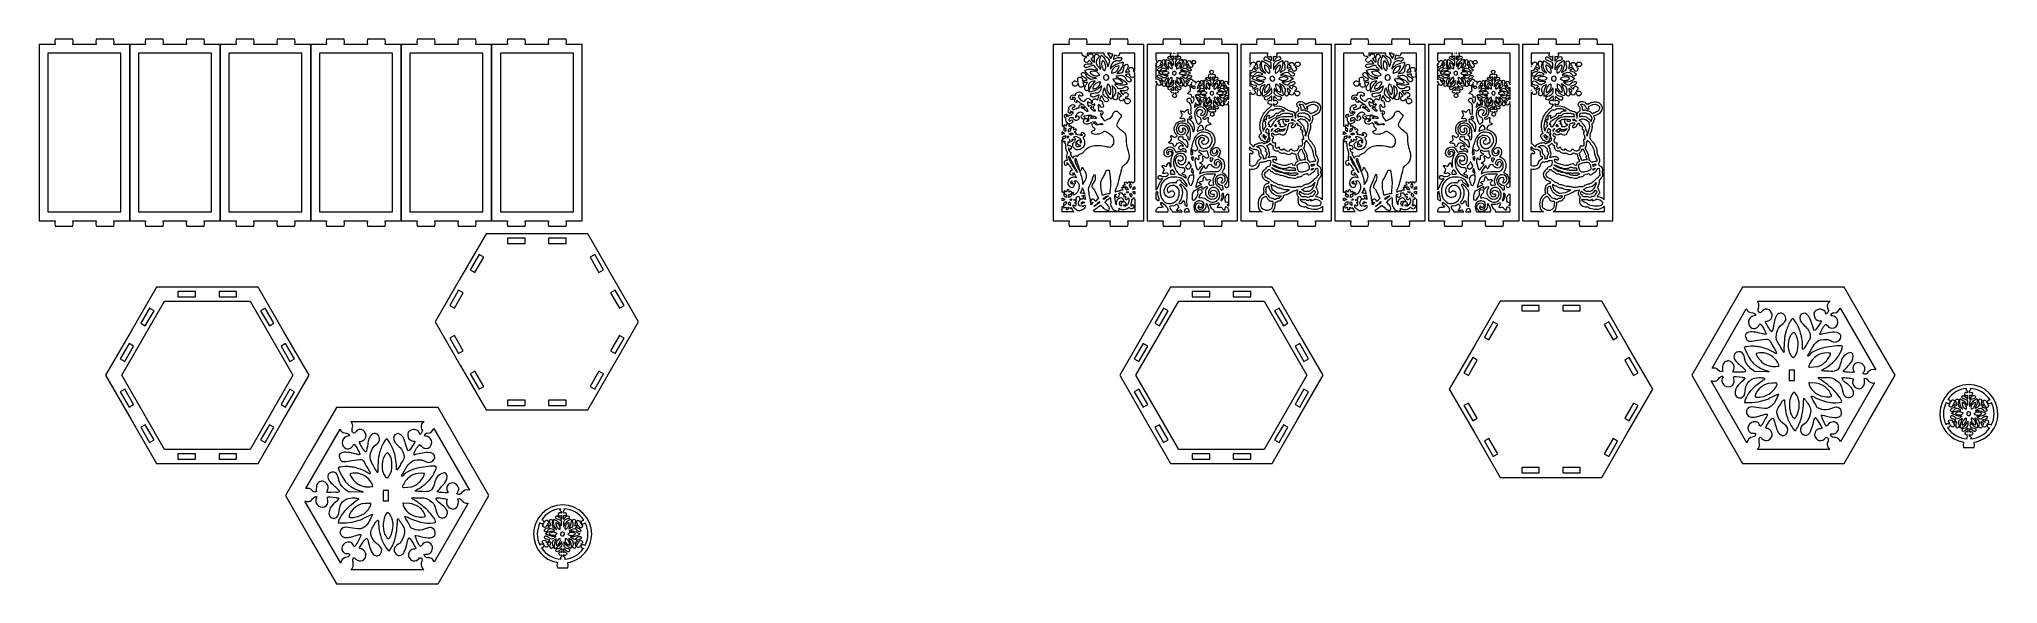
# Model space of a CAD drawing. Header units: centimetres. Extents: x -93 to 55, y -22 to 19.
import ezdxf

# ---------------------------------------------------------------- set-up
doc = ezdxf.new("R2010")
doc.units = ezdxf.units.CM
doc.header["$MEASUREMENT"] = 0
doc.layers.add('layer 1', color=7, linetype='Continuous')

msp = doc.modelspace()

# ---------------------------------------------------------------- linework, layer by layer
at = {"layer": 'layer 1', "color": 250, "lineweight": 9}
for points, knots in [([(-93.02049, 18.49974), (-93.02049, 18.49974), (-92.41749, 18.49974), (-92.41749, 18.49974), (-92.41749, 18.49974), (-92.41749, 18.49974), (-91.8145, 18.49974), (-91.8145, 18.49974), (-91.8145, 18.49974), (-91.8145, 18.49974), (-91.84117, 18.69974), (-91.84117, 18.69974), (-91.84117, 18.69974), (-91.84117, 18.69974), (-91.8145, 18.89974), (-91.8145, 18.89974), (-91.8145, 18.89974), (-91.8145, 18.89974), (-91.14783, 18.89974), (-91.14783, 18.89974), (-91.14783, 18.89974), (-91.14783, 18.89974), (-90.48117, 18.89974), (-90.48117, 18.89974), (-90.48117, 18.89974), (-90.48117, 18.89974), (-90.4545, 18.69974), (-90.4545, 18.69974), (-90.4545, 18.69974), (-90.4545, 18.69974), (-90.48117, 18.49974), (-90.48117, 18.49974), (-90.48117, 18.49974), (-90.48117, 18.49974), (-89.5949, 18.49974), (-89.5949, 18.49974), (-89.5949, 18.49974), (-89.5949, 18.49974), (-88.70863, 18.49974), (-88.70863, 18.49974), (-88.70863, 18.49974), (-88.70863, 18.49974), (-88.7353, 18.69974), (-88.7353, 18.69974), (-88.7353, 18.69974), (-88.7353, 18.69974), (-88.70863, 18.89974), (-88.70863, 18.89974), (-88.70863, 18.89974), (-88.70863, 18.89974), (-88.04197, 18.89974), (-88.04197, 18.89974), (-88.04197, 18.89974), (-88.04197, 18.89974), (-87.3753, 18.89974), (-87.3753, 18.89974), (-87.3753, 18.89974), (-87.3753, 18.89974), (-87.34863, 18.69974), (-87.34863, 18.69974), (-87.34863, 18.69974), (-87.34863, 18.69974), (-87.3753, 18.49974), (-87.3753, 18.49974), (-87.3753, 18.49974), (-87.3753, 18.49974), (-86.1693, 18.49974), (-86.1693, 18.49974), (-86.1693, 18.49974), (-86.1693, 18.49974), (-86.1693, 5.16641), (-86.1693, 5.16641), (-86.1693, 5.16641), (-86.1693, 5.16641), (-86.7723, 5.16641), (-86.7723, 5.16641), (-86.7723, 5.16641), (-86.7723, 5.16641), (-87.3753, 5.16641), (-87.3753, 5.16641), (-87.3753, 5.16641), (-87.3753, 5.16641), (-87.34863, 4.96641), (-87.34863, 4.96641), (-87.34863, 4.96641), (-87.34863, 4.96641), (-87.3753, 4.76641), (-87.3753, 4.76641), (-87.3753, 4.76641), (-87.3753, 4.76641), (-88.04197, 4.76641), (-88.04197, 4.76641), (-88.04197, 4.76641), (-88.04197, 4.76641), (-88.70863, 4.76641), (-88.70863, 4.76641), (-88.70863, 4.76641), (-88.70863, 4.76641), (-88.7353, 4.96641), (-88.7353, 4.96641), (-88.7353, 4.96641), (-88.7353, 4.96641), (-88.70863, 5.16641), (-88.70863, 5.16641), (-88.70863, 5.16641), (-88.70863, 5.16641), (-89.5949, 5.16641), (-89.5949, 5.16641), (-89.5949, 5.16641), (-89.5949, 5.16641), (-90.48117, 5.16641), (-90.48117, 5.16641), (-90.48117, 5.16641), (-90.48117, 5.16641), (-90.4545, 4.96641), (-90.4545, 4.96641), (-90.4545, 4.96641), (-90.4545, 4.96641), (-90.48117, 4.76641), (-90.48117, 4.76641), (-90.48117, 4.76641), (-90.48117, 4.76641), (-91.14783, 4.76641), (-91.14783, 4.76641), (-91.14783, 4.76641), (-91.14783, 4.76641), (-91.8145, 4.76641), (-91.8145, 4.76641), (-91.8145, 4.76641), (-91.8145, 4.76641), (-91.84117, 4.96641), (-91.84117, 4.96641), (-91.84117, 4.96641), (-91.84117, 4.96641), (-91.8145, 5.16641), (-91.8145, 5.16641), (-91.8145, 5.16641), (-91.8145, 5.16641), (-93.02049, 5.16641), (-93.02049, 5.16641), (-93.02049, 5.16641), (-93.02049, 5.16641), (-93.02049, 18.49974), (-93.02049, 18.49974)], [0, 0, 0, 0, 0.027027027, 0.027027027, 0.027027027, 0.027027027, 0.054054054, 0.054054054, 0.054054054, 0.054054054, 0.081081081, 0.081081081, 0.081081081, 0.081081081, 0.108108108, 0.108108108, 0.108108108, 0.108108108, 0.135135135, 0.135135135, 0.135135135, 0.135135135, 0.162162162, 0.162162162, 0.162162162, 0.162162162, 0.189189189, 0.189189189, 0.189189189, 0.189189189, 0.216216216, 0.216216216, 0.216216216, 0.216216216, 0.243243243, 0.243243243, 0.243243243, 0.243243243, 0.27027027, 0.27027027, 0.27027027, 0.27027027, 0.297297297, 0.297297297, 0.297297297, 0.297297297, 0.324324324, 0.324324324, 0.324324324, 0.324324324, 0.351351351, 0.351351351, 0.351351351, 0.351351351, 0.378378378, 0.378378378, 0.378378378, 0.378378378, 0.405405405, 0.405405405, 0.405405405, 0.405405405, 0.432432432, 0.432432432, 0.432432432, 0.432432432, 0.459459459, 0.459459459, 0.459459459, 0.459459459, 0.486486486, 0.486486486, 0.486486486, 0.486486486, 0.513513514, 0.513513514, 0.513513514, 0.513513514, 0.540540541, 0.540540541, 0.540540541, 0.540540541, 0.567567568, 0.567567568, 0.567567568, 0.567567568, 0.594594595, 0.594594595, 0.594594595, 0.594594595, 0.621621622, 0.621621622, 0.621621622, 0.621621622, 0.648648649, 0.648648649, 0.648648649, 0.648648649, 0.675675676, 0.675675676, 0.675675676, 0.675675676, 0.702702703, 0.702702703, 0.702702703, 0.702702703, 0.72972973, 0.72972973, 0.72972973, 0.72972973, 0.756756757, 0.756756757, 0.756756757, 0.756756757, 0.783783784, 0.783783784, 0.783783784, 0.783783784, 0.810810811, 0.810810811, 0.810810811, 0.810810811, 0.837837838, 0.837837838, 0.837837838, 0.837837838, 0.864864865, 0.864864865, 0.864864865, 0.864864865, 0.891891892, 0.891891892, 0.891891892, 0.891891892, 0.918918919, 0.918918919, 0.918918919, 0.918918919, 0.945945946, 0.945945946, 0.945945946, 0.945945946, 1, 1, 1, 1]), ([(-92.35381, 17.83307), (-92.35381, 17.83307), (-86.83595, 17.83307), (-86.83595, 17.83307), (-86.83595, 17.83307), (-86.83595, 17.83307), (-86.83595, 5.83307), (-86.83595, 5.83307), (-86.83595, 5.83307), (-86.83595, 5.83307), (-92.35381, 5.83307), (-92.35381, 5.83307), (-92.35381, 5.83307), (-92.35381, 5.83307), (-92.35381, 17.83307), (-92.35381, 17.83307)], [0, 0, 0, 0, 0.2, 0.2, 0.2, 0.2, 0.4, 0.4, 0.4, 0.4, 0.6, 0.6, 0.6, 0.6, 1, 1, 1, 1]), ([(-86.1693, 18.49974), (-86.1693, 18.49974), (-85.5663, 18.49974), (-85.5663, 18.49974), (-85.5663, 18.49974), (-85.5663, 18.49974), (-84.96331, 18.49974), (-84.96331, 18.49974), (-84.96331, 18.49974), (-84.96331, 18.49974), (-84.98998, 18.69974), (-84.98998, 18.69974), (-84.98998, 18.69974), (-84.98998, 18.69974), (-84.96331, 18.89974), (-84.96331, 18.89974), (-84.96331, 18.89974), (-84.96331, 18.89974), (-84.29665, 18.89974), (-84.29665, 18.89974), (-84.29665, 18.89974), (-84.29665, 18.89974), (-83.62998, 18.89974), (-83.62998, 18.89974), (-83.62998, 18.89974), (-83.62998, 18.89974), (-83.60331, 18.69974), (-83.60331, 18.69974), (-83.60331, 18.69974), (-83.60331, 18.69974), (-83.62998, 18.49974), (-83.62998, 18.49974), (-83.62998, 18.49974), (-83.62998, 18.49974), (-82.74371, 18.49974), (-82.74371, 18.49974), (-82.74371, 18.49974), (-82.74371, 18.49974), (-81.85745, 18.49974), (-81.85745, 18.49974), (-81.85745, 18.49974), (-81.85745, 18.49974), (-81.88411, 18.69974), (-81.88411, 18.69974), (-81.88411, 18.69974), (-81.88411, 18.69974), (-81.85745, 18.89974), (-81.85745, 18.89974), (-81.85745, 18.89974), (-81.85745, 18.89974), (-81.19078, 18.89974), (-81.19078, 18.89974), (-81.19078, 18.89974), (-81.19078, 18.89974), (-80.52411, 18.89974), (-80.52411, 18.89974), (-80.52411, 18.89974), (-80.52411, 18.89974), (-80.49745, 18.69974), (-80.49745, 18.69974), (-80.49745, 18.69974), (-80.49745, 18.69974), (-80.52411, 18.49974), (-80.52411, 18.49974), (-80.52411, 18.49974), (-80.52411, 18.49974), (-79.31811, 18.49974), (-79.31811, 18.49974), (-79.31811, 18.49974), (-79.31811, 18.49974), (-79.31811, 5.16641), (-79.31811, 5.16641), (-79.31811, 5.16641), (-79.31811, 5.16641), (-79.92111, 5.16641), (-79.92111, 5.16641), (-79.92111, 5.16641), (-79.92111, 5.16641), (-80.52411, 5.16641), (-80.52411, 5.16641), (-80.52411, 5.16641), (-80.52411, 5.16641), (-80.49745, 4.96641), (-80.49745, 4.96641), (-80.49745, 4.96641), (-80.49745, 4.96641), (-80.52411, 4.76641), (-80.52411, 4.76641), (-80.52411, 4.76641), (-80.52411, 4.76641), (-81.19078, 4.76641), (-81.19078, 4.76641), (-81.19078, 4.76641), (-81.19078, 4.76641), (-81.85745, 4.76641), (-81.85745, 4.76641), (-81.85745, 4.76641), (-81.85745, 4.76641), (-81.88411, 4.96641), (-81.88411, 4.96641), (-81.88411, 4.96641), (-81.88411, 4.96641), (-81.85745, 5.16641), (-81.85745, 5.16641), (-81.85745, 5.16641), (-81.85745, 5.16641), (-82.74371, 5.16641), (-82.74371, 5.16641), (-82.74371, 5.16641), (-82.74371, 5.16641), (-83.62998, 5.16641), (-83.62998, 5.16641), (-83.62998, 5.16641), (-83.62998, 5.16641), (-83.60331, 4.96641), (-83.60331, 4.96641), (-83.60331, 4.96641), (-83.60331, 4.96641), (-83.62998, 4.76641), (-83.62998, 4.76641), (-83.62998, 4.76641), (-83.62998, 4.76641), (-84.29665, 4.76641), (-84.29665, 4.76641), (-84.29665, 4.76641), (-84.29665, 4.76641), (-84.96331, 4.76641), (-84.96331, 4.76641), (-84.96331, 4.76641), (-84.96331, 4.76641), (-84.98998, 4.96641), (-84.98998, 4.96641), (-84.98998, 4.96641), (-84.98998, 4.96641), (-84.96331, 5.16641), (-84.96331, 5.16641), (-84.96331, 5.16641), (-84.96331, 5.16641), (-86.1693, 5.16641), (-86.1693, 5.16641), (-86.1693, 5.16641), (-86.1693, 5.16641), (-86.1693, 18.49974), (-86.1693, 18.49974)], [0, 0, 0, 0, 0.027027027, 0.027027027, 0.027027027, 0.027027027, 0.054054054, 0.054054054, 0.054054054, 0.054054054, 0.081081081, 0.081081081, 0.081081081, 0.081081081, 0.108108108, 0.108108108, 0.108108108, 0.108108108, 0.135135135, 0.135135135, 0.135135135, 0.135135135, 0.162162162, 0.162162162, 0.162162162, 0.162162162, 0.189189189, 0.189189189, 0.189189189, 0.189189189, 0.216216216, 0.216216216, 0.216216216, 0.216216216, 0.243243243, 0.243243243, 0.243243243, 0.243243243, 0.27027027, 0.27027027, 0.27027027, 0.27027027, 0.297297297, 0.297297297, 0.297297297, 0.297297297, 0.324324324, 0.324324324, 0.324324324, 0.324324324, 0.351351351, 0.351351351, 0.351351351, 0.351351351, 0.378378378, 0.378378378, 0.378378378, 0.378378378, 0.405405405, 0.405405405, 0.405405405, 0.405405405, 0.432432432, 0.432432432, 0.432432432, 0.432432432, 0.459459459, 0.459459459, 0.459459459, 0.459459459, 0.486486486, 0.486486486, 0.486486486, 0.486486486, 0.513513514, 0.513513514, 0.513513514, 0.513513514, 0.540540541, 0.540540541, 0.540540541, 0.540540541, 0.567567568, 0.567567568, 0.567567568, 0.567567568, 0.594594595, 0.594594595, 0.594594595, 0.594594595, 0.621621622, 0.621621622, 0.621621622, 0.621621622, 0.648648649, 0.648648649, 0.648648649, 0.648648649, 0.675675676, 0.675675676, 0.675675676, 0.675675676, 0.702702703, 0.702702703, 0.702702703, 0.702702703, 0.72972973, 0.72972973, 0.72972973, 0.72972973, 0.756756757, 0.756756757, 0.756756757, 0.756756757, 0.783783784, 0.783783784, 0.783783784, 0.783783784, 0.810810811, 0.810810811, 0.810810811, 0.810810811, 0.837837838, 0.837837838, 0.837837838, 0.837837838, 0.864864865, 0.864864865, 0.864864865, 0.864864865, 0.891891892, 0.891891892, 0.891891892, 0.891891892, 0.918918919, 0.918918919, 0.918918919, 0.918918919, 0.945945946, 0.945945946, 0.945945946, 0.945945946, 1, 1, 1, 1]), ([(-85.50262, 17.83307), (-85.50262, 17.83307), (-79.98477, 17.83307), (-79.98477, 17.83307), (-79.98477, 17.83307), (-79.98477, 17.83307), (-79.98477, 5.83307), (-79.98477, 5.83307), (-79.98477, 5.83307), (-79.98477, 5.83307), (-85.50262, 5.83307), (-85.50262, 5.83307), (-85.50262, 5.83307), (-85.50262, 5.83307), (-85.50262, 17.83307), (-85.50262, 17.83307)], [0, 0, 0, 0, 0.2, 0.2, 0.2, 0.2, 0.4, 0.4, 0.4, 0.4, 0.6, 0.6, 0.6, 0.6, 1, 1, 1, 1]), ([(-79.31811, 18.49974), (-79.31811, 18.49974), (-78.71511, 18.49974), (-78.71511, 18.49974), (-78.71511, 18.49974), (-78.71511, 18.49974), (-78.11213, 18.49974), (-78.11213, 18.49974), (-78.11213, 18.49974), (-78.11213, 18.49974), (-78.13879, 18.69974), (-78.13879, 18.69974), (-78.13879, 18.69974), (-78.13879, 18.69974), (-78.11213, 18.89974), (-78.11213, 18.89974), (-78.11213, 18.89974), (-78.11213, 18.89974), (-77.44546, 18.89974), (-77.44546, 18.89974), (-77.44546, 18.89974), (-77.44546, 18.89974), (-76.77879, 18.89974), (-76.77879, 18.89974), (-76.77879, 18.89974), (-76.77879, 18.89974), (-76.75213, 18.69974), (-76.75213, 18.69974), (-76.75213, 18.69974), (-76.75213, 18.69974), (-76.77879, 18.49974), (-76.77879, 18.49974), (-76.77879, 18.49974), (-76.77879, 18.49974), (-75.89253, 18.49974), (-75.89253, 18.49974), (-75.89253, 18.49974), (-75.89253, 18.49974), (-75.00626, 18.49974), (-75.00626, 18.49974), (-75.00626, 18.49974), (-75.00626, 18.49974), (-75.03293, 18.69974), (-75.03293, 18.69974), (-75.03293, 18.69974), (-75.03293, 18.69974), (-75.00626, 18.89974), (-75.00626, 18.89974), (-75.00626, 18.89974), (-75.00626, 18.89974), (-74.33959, 18.89974), (-74.33959, 18.89974), (-74.33959, 18.89974), (-74.33959, 18.89974), (-73.67292, 18.89974), (-73.67292, 18.89974), (-73.67292, 18.89974), (-73.67292, 18.89974), (-73.64626, 18.69974), (-73.64626, 18.69974), (-73.64626, 18.69974), (-73.64626, 18.69974), (-73.67292, 18.49974), (-73.67292, 18.49974), (-73.67292, 18.49974), (-73.67292, 18.49974), (-72.46692, 18.49974), (-72.46692, 18.49974), (-72.46692, 18.49974), (-72.46692, 18.49974), (-72.46692, 5.16641), (-72.46692, 5.16641), (-72.46692, 5.16641), (-72.46692, 5.16641), (-73.06992, 5.16641), (-73.06992, 5.16641), (-73.06992, 5.16641), (-73.06992, 5.16641), (-73.67292, 5.16641), (-73.67292, 5.16641), (-73.67292, 5.16641), (-73.67292, 5.16641), (-73.64626, 4.96641), (-73.64626, 4.96641), (-73.64626, 4.96641), (-73.64626, 4.96641), (-73.67292, 4.76641), (-73.67292, 4.76641), (-73.67292, 4.76641), (-73.67292, 4.76641), (-74.33959, 4.76641), (-74.33959, 4.76641), (-74.33959, 4.76641), (-74.33959, 4.76641), (-75.00626, 4.76641), (-75.00626, 4.76641), (-75.00626, 4.76641), (-75.00626, 4.76641), (-75.03293, 4.96641), (-75.03293, 4.96641), (-75.03293, 4.96641), (-75.03293, 4.96641), (-75.00626, 5.16641), (-75.00626, 5.16641), (-75.00626, 5.16641), (-75.00626, 5.16641), (-75.89253, 5.16641), (-75.89253, 5.16641), (-75.89253, 5.16641), (-75.89253, 5.16641), (-76.77879, 5.16641), (-76.77879, 5.16641), (-76.77879, 5.16641), (-76.77879, 5.16641), (-76.75213, 4.96641), (-76.75213, 4.96641), (-76.75213, 4.96641), (-76.75213, 4.96641), (-76.77879, 4.76641), (-76.77879, 4.76641), (-76.77879, 4.76641), (-76.77879, 4.76641), (-77.44546, 4.76641), (-77.44546, 4.76641), (-77.44546, 4.76641), (-77.44546, 4.76641), (-78.11213, 4.76641), (-78.11213, 4.76641), (-78.11213, 4.76641), (-78.11213, 4.76641), (-78.13879, 4.96641), (-78.13879, 4.96641), (-78.13879, 4.96641), (-78.13879, 4.96641), (-78.11213, 5.16641), (-78.11213, 5.16641), (-78.11213, 5.16641), (-78.11213, 5.16641), (-79.31811, 5.16641), (-79.31811, 5.16641), (-79.31811, 5.16641), (-79.31811, 5.16641), (-79.31811, 18.49974), (-79.31811, 18.49974)], [0, 0, 0, 0, 0.027027027, 0.027027027, 0.027027027, 0.027027027, 0.054054054, 0.054054054, 0.054054054, 0.054054054, 0.081081081, 0.081081081, 0.081081081, 0.081081081, 0.108108108, 0.108108108, 0.108108108, 0.108108108, 0.135135135, 0.135135135, 0.135135135, 0.135135135, 0.162162162, 0.162162162, 0.162162162, 0.162162162, 0.189189189, 0.189189189, 0.189189189, 0.189189189, 0.216216216, 0.216216216, 0.216216216, 0.216216216, 0.243243243, 0.243243243, 0.243243243, 0.243243243, 0.27027027, 0.27027027, 0.27027027, 0.27027027, 0.297297297, 0.297297297, 0.297297297, 0.297297297, 0.324324324, 0.324324324, 0.324324324, 0.324324324, 0.351351351, 0.351351351, 0.351351351, 0.351351351, 0.378378378, 0.378378378, 0.378378378, 0.378378378, 0.405405405, 0.405405405, 0.405405405, 0.405405405, 0.432432432, 0.432432432, 0.432432432, 0.432432432, 0.459459459, 0.459459459, 0.459459459, 0.459459459, 0.486486486, 0.486486486, 0.486486486, 0.486486486, 0.513513514, 0.513513514, 0.513513514, 0.513513514, 0.540540541, 0.540540541, 0.540540541, 0.540540541, 0.567567568, 0.567567568, 0.567567568, 0.567567568, 0.594594595, 0.594594595, 0.594594595, 0.594594595, 0.621621622, 0.621621622, 0.621621622, 0.621621622, 0.648648649, 0.648648649, 0.648648649, 0.648648649, 0.675675676, 0.675675676, 0.675675676, 0.675675676, 0.702702703, 0.702702703, 0.702702703, 0.702702703, 0.72972973, 0.72972973, 0.72972973, 0.72972973, 0.756756757, 0.756756757, 0.756756757, 0.756756757, 0.783783784, 0.783783784, 0.783783784, 0.783783784, 0.810810811, 0.810810811, 0.810810811, 0.810810811, 0.837837838, 0.837837838, 0.837837838, 0.837837838, 0.864864865, 0.864864865, 0.864864865, 0.864864865, 0.891891892, 0.891891892, 0.891891892, 0.891891892, 0.918918919, 0.918918919, 0.918918919, 0.918918919, 0.945945946, 0.945945946, 0.945945946, 0.945945946, 1, 1, 1, 1]), ([(-78.65143, 17.83307), (-78.65143, 17.83307), (-73.13358, 17.83307), (-73.13358, 17.83307), (-73.13358, 17.83307), (-73.13358, 17.83307), (-73.13358, 5.83307), (-73.13358, 5.83307), (-73.13358, 5.83307), (-73.13358, 5.83307), (-78.65143, 5.83307), (-78.65143, 5.83307), (-78.65143, 5.83307), (-78.65143, 5.83307), (-78.65143, 17.83307), (-78.65143, 17.83307)], [0, 0, 0, 0, 0.2, 0.2, 0.2, 0.2, 0.4, 0.4, 0.4, 0.4, 0.6, 0.6, 0.6, 0.6, 1, 1, 1, 1]), ([(-72.46692, 18.49974), (-72.46692, 18.49974), (-71.86392, 18.49974), (-71.86392, 18.49974), (-71.86392, 18.49974), (-71.86392, 18.49974), (-71.26094, 18.49974), (-71.26094, 18.49974), (-71.26094, 18.49974), (-71.26094, 18.49974), (-71.2876, 18.69974), (-71.2876, 18.69974), (-71.2876, 18.69974), (-71.2876, 18.69974), (-71.26094, 18.89974), (-71.26094, 18.89974), (-71.26094, 18.89974), (-71.26094, 18.89974), (-70.59427, 18.89974), (-70.59427, 18.89974), (-70.59427, 18.89974), (-70.59427, 18.89974), (-69.9276, 18.89974), (-69.9276, 18.89974), (-69.9276, 18.89974), (-69.9276, 18.89974), (-69.90094, 18.69974), (-69.90094, 18.69974), (-69.90094, 18.69974), (-69.90094, 18.69974), (-69.9276, 18.49974), (-69.9276, 18.49974), (-69.9276, 18.49974), (-69.9276, 18.49974), (-69.04134, 18.49974), (-69.04134, 18.49974), (-69.04134, 18.49974), (-69.04134, 18.49974), (-68.15507, 18.49974), (-68.15507, 18.49974), (-68.15507, 18.49974), (-68.15507, 18.49974), (-68.18174, 18.69974), (-68.18174, 18.69974), (-68.18174, 18.69974), (-68.18174, 18.69974), (-68.15507, 18.89974), (-68.15507, 18.89974), (-68.15507, 18.89974), (-68.15507, 18.89974), (-67.4884, 18.89974), (-67.4884, 18.89974), (-67.4884, 18.89974), (-67.4884, 18.89974), (-66.82174, 18.89974), (-66.82174, 18.89974), (-66.82174, 18.89974), (-66.82174, 18.89974), (-66.79507, 18.69974), (-66.79507, 18.69974), (-66.79507, 18.69974), (-66.79507, 18.69974), (-66.82174, 18.49974), (-66.82174, 18.49974), (-66.82174, 18.49974), (-66.82174, 18.49974), (-65.61574, 18.49974), (-65.61574, 18.49974), (-65.61574, 18.49974), (-65.61574, 18.49974), (-65.61574, 5.16641), (-65.61574, 5.16641), (-65.61574, 5.16641), (-65.61574, 5.16641), (-66.21874, 5.16641), (-66.21874, 5.16641), (-66.21874, 5.16641), (-66.21874, 5.16641), (-66.82174, 5.16641), (-66.82174, 5.16641), (-66.82174, 5.16641), (-66.82174, 5.16641), (-66.79507, 4.96641), (-66.79507, 4.96641), (-66.79507, 4.96641), (-66.79507, 4.96641), (-66.82174, 4.76641), (-66.82174, 4.76641), (-66.82174, 4.76641), (-66.82174, 4.76641), (-67.4884, 4.76641), (-67.4884, 4.76641), (-67.4884, 4.76641), (-67.4884, 4.76641), (-68.15507, 4.76641), (-68.15507, 4.76641), (-68.15507, 4.76641), (-68.15507, 4.76641), (-68.18174, 4.96641), (-68.18174, 4.96641), (-68.18174, 4.96641), (-68.18174, 4.96641), (-68.15507, 5.16641), (-68.15507, 5.16641), (-68.15507, 5.16641), (-68.15507, 5.16641), (-69.04134, 5.16641), (-69.04134, 5.16641), (-69.04134, 5.16641), (-69.04134, 5.16641), (-69.9276, 5.16641), (-69.9276, 5.16641), (-69.9276, 5.16641), (-69.9276, 5.16641), (-69.90094, 4.96641), (-69.90094, 4.96641), (-69.90094, 4.96641), (-69.90094, 4.96641), (-69.9276, 4.76641), (-69.9276, 4.76641), (-69.9276, 4.76641), (-69.9276, 4.76641), (-70.59427, 4.76641), (-70.59427, 4.76641), (-70.59427, 4.76641), (-70.59427, 4.76641), (-71.26094, 4.76641), (-71.26094, 4.76641), (-71.26094, 4.76641), (-71.26094, 4.76641), (-71.2876, 4.96641), (-71.2876, 4.96641), (-71.2876, 4.96641), (-71.2876, 4.96641), (-71.26094, 5.16641), (-71.26094, 5.16641), (-71.26094, 5.16641), (-71.26094, 5.16641), (-72.46692, 5.16641), (-72.46692, 5.16641), (-72.46692, 5.16641), (-72.46692, 5.16641), (-72.46692, 18.49974), (-72.46692, 18.49974)], [0, 0, 0, 0, 0.027027027, 0.027027027, 0.027027027, 0.027027027, 0.054054054, 0.054054054, 0.054054054, 0.054054054, 0.081081081, 0.081081081, 0.081081081, 0.081081081, 0.108108108, 0.108108108, 0.108108108, 0.108108108, 0.135135135, 0.135135135, 0.135135135, 0.135135135, 0.162162162, 0.162162162, 0.162162162, 0.162162162, 0.189189189, 0.189189189, 0.189189189, 0.189189189, 0.216216216, 0.216216216, 0.216216216, 0.216216216, 0.243243243, 0.243243243, 0.243243243, 0.243243243, 0.27027027, 0.27027027, 0.27027027, 0.27027027, 0.297297297, 0.297297297, 0.297297297, 0.297297297, 0.324324324, 0.324324324, 0.324324324, 0.324324324, 0.351351351, 0.351351351, 0.351351351, 0.351351351, 0.378378378, 0.378378378, 0.378378378, 0.378378378, 0.405405405, 0.405405405, 0.405405405, 0.405405405, 0.432432432, 0.432432432, 0.432432432, 0.432432432, 0.459459459, 0.459459459, 0.459459459, 0.459459459, 0.486486486, 0.486486486, 0.486486486, 0.486486486, 0.513513514, 0.513513514, 0.513513514, 0.513513514, 0.540540541, 0.540540541, 0.540540541, 0.540540541, 0.567567568, 0.567567568, 0.567567568, 0.567567568, 0.594594595, 0.594594595, 0.594594595, 0.594594595, 0.621621622, 0.621621622, 0.621621622, 0.621621622, 0.648648649, 0.648648649, 0.648648649, 0.648648649, 0.675675676, 0.675675676, 0.675675676, 0.675675676, 0.702702703, 0.702702703, 0.702702703, 0.702702703, 0.72972973, 0.72972973, 0.72972973, 0.72972973, 0.756756757, 0.756756757, 0.756756757, 0.756756757, 0.783783784, 0.783783784, 0.783783784, 0.783783784, 0.810810811, 0.810810811, 0.810810811, 0.810810811, 0.837837838, 0.837837838, 0.837837838, 0.837837838, 0.864864865, 0.864864865, 0.864864865, 0.864864865, 0.891891892, 0.891891892, 0.891891892, 0.891891892, 0.918918919, 0.918918919, 0.918918919, 0.918918919, 0.945945946, 0.945945946, 0.945945946, 0.945945946, 1, 1, 1, 1]), ([(-71.80024, 17.83307), (-71.80024, 17.83307), (-66.28239, 17.83307), (-66.28239, 17.83307), (-66.28239, 17.83307), (-66.28239, 17.83307), (-66.28239, 5.83307), (-66.28239, 5.83307), (-66.28239, 5.83307), (-66.28239, 5.83307), (-71.80024, 5.83307), (-71.80024, 5.83307), (-71.80024, 5.83307), (-71.80024, 5.83307), (-71.80024, 17.83307), (-71.80024, 17.83307)], [0, 0, 0, 0, 0.2, 0.2, 0.2, 0.2, 0.4, 0.4, 0.4, 0.4, 0.6, 0.6, 0.6, 0.6, 1, 1, 1, 1]), ([(-65.61574, 18.49974), (-65.61574, 18.49974), (-65.01274, 18.49974), (-65.01274, 18.49974), (-65.01274, 18.49974), (-65.01274, 18.49974), (-64.40975, 18.49974), (-64.40975, 18.49974), (-64.40975, 18.49974), (-64.40975, 18.49974), (-64.43642, 18.69974), (-64.43642, 18.69974), (-64.43642, 18.69974), (-64.43642, 18.69974), (-64.40975, 18.89974), (-64.40975, 18.89974), (-64.40975, 18.89974), (-64.40975, 18.89974), (-63.74308, 18.89974), (-63.74308, 18.89974), (-63.74308, 18.89974), (-63.74308, 18.89974), (-63.07642, 18.89974), (-63.07642, 18.89974), (-63.07642, 18.89974), (-63.07642, 18.89974), (-63.04975, 18.69974), (-63.04975, 18.69974), (-63.04975, 18.69974), (-63.04975, 18.69974), (-63.07642, 18.49974), (-63.07642, 18.49974), (-63.07642, 18.49974), (-63.07642, 18.49974), (-62.19015, 18.49974), (-62.19015, 18.49974), (-62.19015, 18.49974), (-62.19015, 18.49974), (-61.30388, 18.49974), (-61.30388, 18.49974), (-61.30388, 18.49974), (-61.30388, 18.49974), (-61.33055, 18.69974), (-61.33055, 18.69974), (-61.33055, 18.69974), (-61.33055, 18.69974), (-61.30388, 18.89974), (-61.30388, 18.89974), (-61.30388, 18.89974), (-61.30388, 18.89974), (-60.63722, 18.89974), (-60.63722, 18.89974), (-60.63722, 18.89974), (-60.63722, 18.89974), (-59.97055, 18.89974), (-59.97055, 18.89974), (-59.97055, 18.89974), (-59.97055, 18.89974), (-59.94388, 18.69974), (-59.94388, 18.69974), (-59.94388, 18.69974), (-59.94388, 18.69974), (-59.97055, 18.49974), (-59.97055, 18.49974), (-59.97055, 18.49974), (-59.97055, 18.49974), (-58.76455, 18.49974), (-58.76455, 18.49974), (-58.76455, 18.49974), (-58.76455, 18.49974), (-58.76455, 5.16641), (-58.76455, 5.16641), (-58.76455, 5.16641), (-58.76455, 5.16641), (-59.36755, 5.16641), (-59.36755, 5.16641), (-59.36755, 5.16641), (-59.36755, 5.16641), (-59.97055, 5.16641), (-59.97055, 5.16641), (-59.97055, 5.16641), (-59.97055, 5.16641), (-59.94388, 4.96641), (-59.94388, 4.96641), (-59.94388, 4.96641), (-59.94388, 4.96641), (-59.97055, 4.76641), (-59.97055, 4.76641), (-59.97055, 4.76641), (-59.97055, 4.76641), (-60.63722, 4.76641), (-60.63722, 4.76641), (-60.63722, 4.76641), (-60.63722, 4.76641), (-61.30388, 4.76641), (-61.30388, 4.76641), (-61.30388, 4.76641), (-61.30388, 4.76641), (-61.33055, 4.96641), (-61.33055, 4.96641), (-61.33055, 4.96641), (-61.33055, 4.96641), (-61.30388, 5.16641), (-61.30388, 5.16641), (-61.30388, 5.16641), (-61.30388, 5.16641), (-62.19015, 5.16641), (-62.19015, 5.16641), (-62.19015, 5.16641), (-62.19015, 5.16641), (-63.07642, 5.16641), (-63.07642, 5.16641), (-63.07642, 5.16641), (-63.07642, 5.16641), (-63.04975, 4.96641), (-63.04975, 4.96641), (-63.04975, 4.96641), (-63.04975, 4.96641), (-63.07642, 4.76641), (-63.07642, 4.76641), (-63.07642, 4.76641), (-63.07642, 4.76641), (-63.74308, 4.76641), (-63.74308, 4.76641), (-63.74308, 4.76641), (-63.74308, 4.76641), (-64.40975, 4.76641), (-64.40975, 4.76641), (-64.40975, 4.76641), (-64.40975, 4.76641), (-64.43642, 4.96641), (-64.43642, 4.96641), (-64.43642, 4.96641), (-64.43642, 4.96641), (-64.40975, 5.16641), (-64.40975, 5.16641), (-64.40975, 5.16641), (-64.40975, 5.16641), (-65.61574, 5.16641), (-65.61574, 5.16641), (-65.61574, 5.16641), (-65.61574, 5.16641), (-65.61574, 18.49974), (-65.61574, 18.49974)], [0, 0, 0, 0, 0.027027027, 0.027027027, 0.027027027, 0.027027027, 0.054054054, 0.054054054, 0.054054054, 0.054054054, 0.081081081, 0.081081081, 0.081081081, 0.081081081, 0.108108108, 0.108108108, 0.108108108, 0.108108108, 0.135135135, 0.135135135, 0.135135135, 0.135135135, 0.162162162, 0.162162162, 0.162162162, 0.162162162, 0.189189189, 0.189189189, 0.189189189, 0.189189189, 0.216216216, 0.216216216, 0.216216216, 0.216216216, 0.243243243, 0.243243243, 0.243243243, 0.243243243, 0.27027027, 0.27027027, 0.27027027, 0.27027027, 0.297297297, 0.297297297, 0.297297297, 0.297297297, 0.324324324, 0.324324324, 0.324324324, 0.324324324, 0.351351351, 0.351351351, 0.351351351, 0.351351351, 0.378378378, 0.378378378, 0.378378378, 0.378378378, 0.405405405, 0.405405405, 0.405405405, 0.405405405, 0.432432432, 0.432432432, 0.432432432, 0.432432432, 0.459459459, 0.459459459, 0.459459459, 0.459459459, 0.486486486, 0.486486486, 0.486486486, 0.486486486, 0.513513514, 0.513513514, 0.513513514, 0.513513514, 0.540540541, 0.540540541, 0.540540541, 0.540540541, 0.567567568, 0.567567568, 0.567567568, 0.567567568, 0.594594595, 0.594594595, 0.594594595, 0.594594595, 0.621621622, 0.621621622, 0.621621622, 0.621621622, 0.648648649, 0.648648649, 0.648648649, 0.648648649, 0.675675676, 0.675675676, 0.675675676, 0.675675676, 0.702702703, 0.702702703, 0.702702703, 0.702702703, 0.72972973, 0.72972973, 0.72972973, 0.72972973, 0.756756757, 0.756756757, 0.756756757, 0.756756757, 0.783783784, 0.783783784, 0.783783784, 0.783783784, 0.810810811, 0.810810811, 0.810810811, 0.810810811, 0.837837838, 0.837837838, 0.837837838, 0.837837838, 0.864864865, 0.864864865, 0.864864865, 0.864864865, 0.891891892, 0.891891892, 0.891891892, 0.891891892, 0.918918919, 0.918918919, 0.918918919, 0.918918919, 0.945945946, 0.945945946, 0.945945946, 0.945945946, 1, 1, 1, 1]), ([(-64.94906, 17.83307), (-64.94906, 17.83307), (-59.4312, 17.83307), (-59.4312, 17.83307), (-59.4312, 17.83307), (-59.4312, 17.83307), (-59.4312, 5.83307), (-59.4312, 5.83307), (-59.4312, 5.83307), (-59.4312, 5.83307), (-64.94906, 5.83307), (-64.94906, 5.83307), (-64.94906, 5.83307), (-64.94906, 5.83307), (-64.94906, 17.83307), (-64.94906, 17.83307)], [0, 0, 0, 0, 0.2, 0.2, 0.2, 0.2, 0.4, 0.4, 0.4, 0.4, 0.6, 0.6, 0.6, 0.6, 1, 1, 1, 1]), ([(-58.76455, 18.49974), (-58.76455, 18.49974), (-58.16155, 18.49974), (-58.16155, 18.49974), (-58.16155, 18.49974), (-58.16155, 18.49974), (-57.55856, 18.49974), (-57.55856, 18.49974), (-57.55856, 18.49974), (-57.55856, 18.49974), (-57.58523, 18.69974), (-57.58523, 18.69974), (-57.58523, 18.69974), (-57.58523, 18.69974), (-57.55856, 18.89974), (-57.55856, 18.89974), (-57.55856, 18.89974), (-57.55856, 18.89974), (-56.8919, 18.89974), (-56.8919, 18.89974), (-56.8919, 18.89974), (-56.8919, 18.89974), (-56.22523, 18.89974), (-56.22523, 18.89974), (-56.22523, 18.89974), (-56.22523, 18.89974), (-56.19856, 18.69974), (-56.19856, 18.69974), (-56.19856, 18.69974), (-56.19856, 18.69974), (-56.22523, 18.49974), (-56.22523, 18.49974), (-56.22523, 18.49974), (-56.22523, 18.49974), (-55.33896, 18.49974), (-55.33896, 18.49974), (-55.33896, 18.49974), (-55.33896, 18.49974), (-54.4527, 18.49974), (-54.4527, 18.49974), (-54.4527, 18.49974), (-54.4527, 18.49974), (-54.47936, 18.69974), (-54.47936, 18.69974), (-54.47936, 18.69974), (-54.47936, 18.69974), (-54.4527, 18.89974), (-54.4527, 18.89974), (-54.4527, 18.89974), (-54.4527, 18.89974), (-53.78603, 18.89974), (-53.78603, 18.89974), (-53.78603, 18.89974), (-53.78603, 18.89974), (-53.11936, 18.89974), (-53.11936, 18.89974), (-53.11936, 18.89974), (-53.11936, 18.89974), (-53.0927, 18.69974), (-53.0927, 18.69974), (-53.0927, 18.69974), (-53.0927, 18.69974), (-53.11936, 18.49974), (-53.11936, 18.49974), (-53.11936, 18.49974), (-53.11936, 18.49974), (-51.91336, 18.49974), (-51.91336, 18.49974), (-51.91336, 18.49974), (-51.91336, 18.49974), (-51.91336, 5.16641), (-51.91336, 5.16641), (-51.91336, 5.16641), (-51.91336, 5.16641), (-52.51636, 5.16641), (-52.51636, 5.16641), (-52.51636, 5.16641), (-52.51636, 5.16641), (-53.11936, 5.16641), (-53.11936, 5.16641), (-53.11936, 5.16641), (-53.11936, 5.16641), (-53.0927, 4.96641), (-53.0927, 4.96641), (-53.0927, 4.96641), (-53.0927, 4.96641), (-53.11936, 4.76641), (-53.11936, 4.76641), (-53.11936, 4.76641), (-53.11936, 4.76641), (-53.78603, 4.76641), (-53.78603, 4.76641), (-53.78603, 4.76641), (-53.78603, 4.76641), (-54.4527, 4.76641), (-54.4527, 4.76641), (-54.4527, 4.76641), (-54.4527, 4.76641), (-54.47936, 4.96641), (-54.47936, 4.96641), (-54.47936, 4.96641), (-54.47936, 4.96641), (-54.4527, 5.16641), (-54.4527, 5.16641), (-54.4527, 5.16641), (-54.4527, 5.16641), (-55.33896, 5.16641), (-55.33896, 5.16641), (-55.33896, 5.16641), (-55.33896, 5.16641), (-56.22523, 5.16641), (-56.22523, 5.16641), (-56.22523, 5.16641), (-56.22523, 5.16641), (-56.19856, 4.96641), (-56.19856, 4.96641), (-56.19856, 4.96641), (-56.19856, 4.96641), (-56.22523, 4.76641), (-56.22523, 4.76641), (-56.22523, 4.76641), (-56.22523, 4.76641), (-56.8919, 4.76641), (-56.8919, 4.76641), (-56.8919, 4.76641), (-56.8919, 4.76641), (-57.55856, 4.76641), (-57.55856, 4.76641), (-57.55856, 4.76641), (-57.55856, 4.76641), (-57.58523, 4.96641), (-57.58523, 4.96641), (-57.58523, 4.96641), (-57.58523, 4.96641), (-57.55856, 5.16641), (-57.55856, 5.16641), (-57.55856, 5.16641), (-57.55856, 5.16641), (-58.76455, 5.16641), (-58.76455, 5.16641), (-58.76455, 5.16641), (-58.76455, 5.16641), (-58.76455, 18.49974), (-58.76455, 18.49974)], [0, 0, 0, 0, 0.027027027, 0.027027027, 0.027027027, 0.027027027, 0.054054054, 0.054054054, 0.054054054, 0.054054054, 0.081081081, 0.081081081, 0.081081081, 0.081081081, 0.108108108, 0.108108108, 0.108108108, 0.108108108, 0.135135135, 0.135135135, 0.135135135, 0.135135135, 0.162162162, 0.162162162, 0.162162162, 0.162162162, 0.189189189, 0.189189189, 0.189189189, 0.189189189, 0.216216216, 0.216216216, 0.216216216, 0.216216216, 0.243243243, 0.243243243, 0.243243243, 0.243243243, 0.27027027, 0.27027027, 0.27027027, 0.27027027, 0.297297297, 0.297297297, 0.297297297, 0.297297297, 0.324324324, 0.324324324, 0.324324324, 0.324324324, 0.351351351, 0.351351351, 0.351351351, 0.351351351, 0.378378378, 0.378378378, 0.378378378, 0.378378378, 0.405405405, 0.405405405, 0.405405405, 0.405405405, 0.432432432, 0.432432432, 0.432432432, 0.432432432, 0.459459459, 0.459459459, 0.459459459, 0.459459459, 0.486486486, 0.486486486, 0.486486486, 0.486486486, 0.513513514, 0.513513514, 0.513513514, 0.513513514, 0.540540541, 0.540540541, 0.540540541, 0.540540541, 0.567567568, 0.567567568, 0.567567568, 0.567567568, 0.594594595, 0.594594595, 0.594594595, 0.594594595, 0.621621622, 0.621621622, 0.621621622, 0.621621622, 0.648648649, 0.648648649, 0.648648649, 0.648648649, 0.675675676, 0.675675676, 0.675675676, 0.675675676, 0.702702703, 0.702702703, 0.702702703, 0.702702703, 0.72972973, 0.72972973, 0.72972973, 0.72972973, 0.756756757, 0.756756757, 0.756756757, 0.756756757, 0.783783784, 0.783783784, 0.783783784, 0.783783784, 0.810810811, 0.810810811, 0.810810811, 0.810810811, 0.837837838, 0.837837838, 0.837837838, 0.837837838, 0.864864865, 0.864864865, 0.864864865, 0.864864865, 0.891891892, 0.891891892, 0.891891892, 0.891891892, 0.918918919, 0.918918919, 0.918918919, 0.918918919, 0.945945946, 0.945945946, 0.945945946, 0.945945946, 1, 1, 1, 1]), ([(-58.09787, 17.83307), (-58.09787, 17.83307), (-52.58002, 17.83307), (-52.58002, 17.83307), (-52.58002, 17.83307), (-52.58002, 17.83307), (-52.58002, 5.83307), (-52.58002, 5.83307), (-52.58002, 5.83307), (-52.58002, 5.83307), (-58.09787, 5.83307), (-58.09787, 5.83307), (-58.09787, 5.83307), (-58.09787, 5.83307), (-58.09787, 17.83307), (-58.09787, 17.83307)], [0, 0, 0, 0, 0.2, 0.2, 0.2, 0.2, 0.4, 0.4, 0.4, 0.4, 0.6, 0.6, 0.6, 0.6, 1, 1, 1, 1]), ([(-16.24923, 18.49974), (-16.24923, 18.49974), (-15.64623, 18.49974), (-15.64623, 18.49974), (-15.64623, 18.49974), (-15.64623, 18.49974), (-15.04324, 18.49974), (-15.04324, 18.49974), (-15.04324, 18.49974), (-15.04324, 18.49974), (-15.06991, 18.69974), (-15.06991, 18.69974), (-15.06991, 18.69974), (-15.06991, 18.69974), (-15.04324, 18.89974), (-15.04324, 18.89974), (-15.04324, 18.89974), (-15.04324, 18.89974), (-14.37658, 18.89974), (-14.37658, 18.89974), (-14.37658, 18.89974), (-14.37658, 18.89974), (-13.70991, 18.89974), (-13.70991, 18.89974), (-13.70991, 18.89974), (-13.70991, 18.89974), (-13.68324, 18.69974), (-13.68324, 18.69974), (-13.68324, 18.69974), (-13.68324, 18.69974), (-13.70991, 18.49974), (-13.70991, 18.49974), (-13.70991, 18.49974), (-13.70991, 18.49974), (-12.82364, 18.49974), (-12.82364, 18.49974), (-12.82364, 18.49974), (-12.82364, 18.49974), (-11.93738, 18.49974), (-11.93738, 18.49974), (-11.93738, 18.49974), (-11.93738, 18.49974), (-11.96404, 18.69974), (-11.96404, 18.69974), (-11.96404, 18.69974), (-11.96404, 18.69974), (-11.93738, 18.89974), (-11.93738, 18.89974), (-11.93738, 18.89974), (-11.93738, 18.89974), (-11.27071, 18.89974), (-11.27071, 18.89974), (-11.27071, 18.89974), (-11.27071, 18.89974), (-10.60404, 18.89974), (-10.60404, 18.89974), (-10.60404, 18.89974), (-10.60404, 18.89974), (-10.57738, 18.69974), (-10.57738, 18.69974), (-10.57738, 18.69974), (-10.57738, 18.69974), (-10.60404, 18.49974), (-10.60404, 18.49974), (-10.60404, 18.49974), (-10.60404, 18.49974), (-9.39804, 18.49974), (-9.39804, 18.49974), (-9.39804, 18.49974), (-9.39804, 18.49974), (-9.39804, 5.16641), (-9.39804, 5.16641), (-9.39804, 5.16641), (-9.39804, 5.16641), (-10.00104, 5.16641), (-10.00104, 5.16641), (-10.00104, 5.16641), (-10.00104, 5.16641), (-10.60404, 5.16641), (-10.60404, 5.16641), (-10.60404, 5.16641), (-10.60404, 5.16641), (-10.57738, 4.96641), (-10.57738, 4.96641), (-10.57738, 4.96641), (-10.57738, 4.96641), (-10.60404, 4.76641), (-10.60404, 4.76641), (-10.60404, 4.76641), (-10.60404, 4.76641), (-11.27071, 4.76641), (-11.27071, 4.76641), (-11.27071, 4.76641), (-11.27071, 4.76641), (-11.93738, 4.76641), (-11.93738, 4.76641), (-11.93738, 4.76641), (-11.93738, 4.76641), (-11.96404, 4.96641), (-11.96404, 4.96641), (-11.96404, 4.96641), (-11.96404, 4.96641), (-11.93738, 5.16641), (-11.93738, 5.16641), (-11.93738, 5.16641), (-11.93738, 5.16641), (-12.82364, 5.16641), (-12.82364, 5.16641), (-12.82364, 5.16641), (-12.82364, 5.16641), (-13.70991, 5.16641), (-13.70991, 5.16641), (-13.70991, 5.16641), (-13.70991, 5.16641), (-13.68324, 4.96641), (-13.68324, 4.96641), (-13.68324, 4.96641), (-13.68324, 4.96641), (-13.70991, 4.76641), (-13.70991, 4.76641), (-13.70991, 4.76641), (-13.70991, 4.76641), (-14.37658, 4.76641), (-14.37658, 4.76641), (-14.37658, 4.76641), (-14.37658, 4.76641), (-15.04324, 4.76641), (-15.04324, 4.76641), (-15.04324, 4.76641), (-15.04324, 4.76641), (-15.06991, 4.96641), (-15.06991, 4.96641), (-15.06991, 4.96641), (-15.06991, 4.96641), (-15.04324, 5.16641), (-15.04324, 5.16641), (-15.04324, 5.16641), (-15.04324, 5.16641), (-16.24923, 5.16641), (-16.24923, 5.16641), (-16.24923, 5.16641), (-16.24923, 5.16641), (-16.24923, 18.49974), (-16.24923, 18.49974)], [0, 0, 0, 0, 0.027027027, 0.027027027, 0.027027027, 0.027027027, 0.054054054, 0.054054054, 0.054054054, 0.054054054, 0.081081081, 0.081081081, 0.081081081, 0.081081081, 0.108108108, 0.108108108, 0.108108108, 0.108108108, 0.135135135, 0.135135135, 0.135135135, 0.135135135, 0.162162162, 0.162162162, 0.162162162, 0.162162162, 0.189189189, 0.189189189, 0.189189189, 0.189189189, 0.216216216, 0.216216216, 0.216216216, 0.216216216, 0.243243243, 0.243243243, 0.243243243, 0.243243243, 0.27027027, 0.27027027, 0.27027027, 0.27027027, 0.297297297, 0.297297297, 0.297297297, 0.297297297, 0.324324324, 0.324324324, 0.324324324, 0.324324324, 0.351351351, 0.351351351, 0.351351351, 0.351351351, 0.378378378, 0.378378378, 0.378378378, 0.378378378, 0.405405405, 0.405405405, 0.405405405, 0.405405405, 0.432432432, 0.432432432, 0.432432432, 0.432432432, 0.459459459, 0.459459459, 0.459459459, 0.459459459, 0.486486486, 0.486486486, 0.486486486, 0.486486486, 0.513513514, 0.513513514, 0.513513514, 0.513513514, 0.540540541, 0.540540541, 0.540540541, 0.540540541, 0.567567568, 0.567567568, 0.567567568, 0.567567568, 0.594594595, 0.594594595, 0.594594595, 0.594594595, 0.621621622, 0.621621622, 0.621621622, 0.621621622, 0.648648649, 0.648648649, 0.648648649, 0.648648649, 0.675675676, 0.675675676, 0.675675676, 0.675675676, 0.702702703, 0.702702703, 0.702702703, 0.702702703, 0.72972973, 0.72972973, 0.72972973, 0.72972973, 0.756756757, 0.756756757, 0.756756757, 0.756756757, 0.783783784, 0.783783784, 0.783783784, 0.783783784, 0.810810811, 0.810810811, 0.810810811, 0.810810811, 0.837837838, 0.837837838, 0.837837838, 0.837837838, 0.864864865, 0.864864865, 0.864864865, 0.864864865, 0.891891892, 0.891891892, 0.891891892, 0.891891892, 0.918918919, 0.918918919, 0.918918919, 0.918918919, 0.945945946, 0.945945946, 0.945945946, 0.945945946, 1, 1, 1, 1]), ([(-14.02791, 17.66517), (-13.97662, 17.60718), (-13.95442, 17.60417), (-13.87834, 17.60415), (-13.87834, 17.60415), (-13.78844, 17.60413), (-13.78182, 17.61874), (-13.71864, 17.54731), (-13.71864, 17.54731), (-13.76823, 17.50345), (-13.84307, 17.51246), (-13.882, 17.41887), (-13.882, 17.41887), (-13.88739, 17.40591), (-13.89576, 17.36409), (-13.89664, 17.35054), (-13.89664, 17.35054), (-13.90736, 17.18719), (-13.72266, 17.08713), (-13.61751, 17.18014), (-13.61751, 17.18014), (-13.60135, 17.19443), (-13.5804, 17.22886), (-13.57111, 17.24653), (-13.57111, 17.24653), (-13.55704, 17.27335), (-13.5559, 17.2965), (-13.53484, 17.31849), (-13.53484, 17.31849), (-13.45652, 17.28901), (-13.34034, 17.11887), (-13.29376, 17.05647), (-13.29376, 17.05647), (-13.32267, 17.03203), (-13.32736, 17.04107), (-13.35886, 17.04325), (-13.35886, 17.04325), (-13.37484, 17.04435), (-13.37943, 17.04347), (-13.39348, 17.04309), (-13.39348, 17.04309), (-13.40271, 17.04282), (-13.39616, 17.04281), (-13.40832, 17.04294), (-13.40832, 17.04294), (-13.40832, 17.04294), (-13.54163, 17.04645), (-13.54163, 17.04645), (-13.54163, 17.04645), (-13.54307, 17.04642), (-13.54514, 17.04635), (-13.54658, 17.04633), (-13.54658, 17.04633), (-13.55536, 17.04615), (-13.55702, 17.04617), (-13.56636, 17.0463), (-13.56636, 17.0463), (-13.63346, 17.0473), (-13.70988, 17.04253), (-13.77544, 17.02353), (-13.77544, 17.02353), (-13.88438, 16.99193), (-13.95436, 16.92833), (-13.86782, 16.80935), (-13.86782, 16.80935), (-13.84962, 16.78433), (-13.8359, 16.76806), (-13.80686, 16.75374), (-13.80686, 16.75374), (-13.78584, 16.74338), (-13.75916, 16.74434), (-13.73299, 16.74775), (-13.73299, 16.74775), (-13.65446, 16.75801), (-13.57455, 16.79475), (-13.50536, 16.83114), (-13.50536, 16.83114), (-13.50536, 16.83114), (-13.27315, 16.90851), (-13.27315, 16.90851), (-13.27315, 16.90851), (-13.22138, 16.91269), (-13.1601, 16.91259), (-13.12831, 16.86386), (-13.12831, 16.86386), (-13.0729, 16.77891), (-12.9899, 16.70639), (-12.92392, 16.62833), (-12.92392, 16.62833), (-12.89604, 16.59534), (-12.89703, 16.57814), (-12.87994, 16.54651), (-12.87994, 16.54651), (-12.91294, 16.53003), (-12.9644, 16.56591), (-12.99698, 16.57341), (-12.99698, 16.57341), (-12.99698, 16.57341), (-13.05523, 16.59102), (-13.05523, 16.59102), (-13.05523, 16.59102), (-13.11579, 16.60861), (-13.17854, 16.61761), (-13.24102, 16.62577), (-13.24102, 16.62577), (-13.24102, 16.62577), (-13.36392, 16.63759), (-13.36392, 16.63759), (-13.36392, 16.63759), (-13.37203, 16.63765), (-13.37232, 16.63749), (-13.37876, 16.63734), (-13.37876, 16.63734), (-13.38022, 16.6373), (-13.38227, 16.63725), (-13.38372, 16.63721), (-13.38372, 16.63721), (-13.38372, 16.63721), (-13.42331, 16.63685), (-13.42331, 16.63685), (-13.42331, 16.63685), (-13.44694, 16.63722), (-13.46583, 16.63497), (-13.4878, 16.63319), (-13.4878, 16.63319), (-13.55114, 16.62814), (-13.60871, 16.62209), (-13.67251, 16.60487), (-13.67251, 16.60487), (-13.67251, 16.60487), (-13.79855, 16.56551), (-13.79855, 16.56551), (-13.79855, 16.56551), (-13.827, 16.55521), (-13.83794, 16.55542), (-13.86484, 16.53266), (-13.86484, 16.53266), (-13.8341, 16.47574), (-13.71114, 16.31675), (-13.66839, 16.26845), (-13.66839, 16.26845), (-13.61638, 16.20963), (-13.56522, 16.16307), (-13.50435, 16.1211), (-13.50435, 16.1211), (-13.47732, 16.10246), (-13.44762, 16.08861), (-13.41832, 16.0723), (-13.41832, 16.0723), (-13.40303, 16.06378), (-13.39287, 16.06171), (-13.37495, 16.05386), (-13.37495, 16.05386), (-13.37495, 16.05386), (-13.24412, 16.00989), (-13.24412, 16.00989), (-13.24412, 16.00989), (-13.20724, 15.99983), (-13.00091, 15.97814), (-12.9799, 15.96418), (-12.9799, 15.96418), (-12.99111, 15.95858), (-13.00564, 15.95486), (-13.0202, 15.95202), (-13.0202, 15.95202), (-13.0337, 15.94941), (-13.02952, 15.95086), (-13.04016, 15.94893), (-13.04016, 15.94893), (-13.04016, 15.94893), (-13.38039, 15.88418), (-13.38039, 15.88418), (-13.38039, 15.88418), (-13.4146, 15.87621), (-13.39319, 15.87423), (-13.42466, 15.88806), (-13.42466, 15.88806), (-13.43275, 15.89161), (-13.43583, 15.89337), (-13.4439, 15.89697), (-13.4439, 15.89697), (-13.56939, 15.95319), (-13.70102, 16.02258), (-13.76199, 16.1555), (-13.76199, 16.1555), (-13.76632, 16.16493), (-13.772, 16.17503), (-13.77723, 16.18609), (-13.77723, 16.18609), (-13.79935, 16.23305), (-13.80587, 16.25802), (-13.8362, 16.30358), (-13.8362, 16.30358), (-13.90199, 16.40238), (-14.01092, 16.38481), (-14.05426, 16.34647), (-14.05426, 16.34647), (-14.0941, 16.31125), (-14.11672, 16.28803), (-14.11874, 16.23174), (-14.11874, 16.23174), (-14.1229, 16.11535), (-13.95964, 16.02206), (-13.86946, 15.9729), (-13.86946, 15.9729), (-13.85038, 15.9625), (-13.64174, 15.86335), (-13.69094, 15.81982), (-13.69094, 15.81982), (-13.71479, 15.79873), (-13.75235, 15.79781), (-13.78171, 15.79082), (-13.78171, 15.79082), (-13.78171, 15.79082), (-13.91708, 15.76062), (-13.91708, 15.76062), (-13.91708, 15.76062), (-13.95587, 15.75305), (-14.01454, 15.73327), (-14.05167, 15.74302), (-14.05167, 15.74302), (-14.05474, 15.77618), (-13.97867, 15.93933), (-14.16284, 16.02698), (-14.16284, 16.02698), (-14.19734, 16.04339), (-14.241, 16.04161), (-14.27644, 16.02919), (-14.27644, 16.02919), (-14.27644, 16.02919), (-14.29164, 16.02369), (-14.29164, 16.02369), (-14.29164, 16.02369), (-14.32471, 16.01133), (-14.33842, 16.00353), (-14.3572, 15.9747), (-14.3572, 15.9747), (-14.39278, 15.92018), (-14.3939, 15.89726), (-14.39264, 15.83807), (-14.39264, 15.83807), (-14.39264, 15.83807), (-14.38044, 15.75822), (-14.38044, 15.75822), (-14.38044, 15.75822), (-14.37799, 15.74753), (-14.37776, 15.74521), (-14.37604, 15.73817), (-14.37604, 15.73817), (-14.37092, 15.7171), (-14.37572, 15.72269), (-14.36072, 15.70261), (-14.36072, 15.70261), (-14.44526, 15.62783), (-14.47198, 15.70255), (-14.54175, 15.7345), (-14.54175, 15.7345), (-14.57584, 15.75011), (-14.59982, 15.74734), (-14.63536, 15.74007), (-14.63536, 15.74007), (-14.70791, 15.72523), (-14.7607, 15.69019), (-14.78635, 15.61989), (-14.78635, 15.61989), (-14.82972, 15.50098), (-14.75551, 15.29214), (-14.54004, 15.35853), (-14.54004, 15.35853), (-14.50616, 15.36897), (-14.46731, 15.38526), (-14.44882, 15.42119), (-14.44882, 15.42119), (-14.42479, 15.46783), (-14.4153, 15.52346), (-14.3557, 15.54275), (-14.3557, 15.54275), (-14.33394, 15.54979), (-14.32988, 15.54873), (-14.31188, 15.53149), (-14.31188, 15.53149), (-14.3422, 15.49978), (-14.33428, 15.43629), (-14.32263, 15.39863), (-14.32263, 15.39863), (-14.29922, 15.32291), (-14.22422, 15.27845), (-14.15004, 15.26717), (-14.15004, 15.26717), (-14.07588, 15.25593), (-13.97487, 15.30087), (-13.9594, 15.38626), (-13.9594, 15.38626), (-13.92722, 15.56415), (-14.14428, 15.62303), (-13.83114, 15.62986), (-13.83114, 15.62986), (-13.83114, 15.62986), (-13.7468, 15.63417), (-13.7468, 15.63417), (-13.7468, 15.63417), (-13.71732, 15.63501), (-13.68762, 15.64655), (-13.66298, 15.63019), (-13.66298, 15.63019), (-13.66107, 15.60945), (-13.66503, 15.60863), (-13.67338, 15.59129), (-13.67338, 15.59129), (-13.71015, 15.51479), (-13.77548, 15.4549), (-13.8188, 15.38261), (-13.8188, 15.38261), (-13.8188, 15.38261), (-13.85376, 15.29574), (-13.85376, 15.29574), (-13.85376, 15.29574), (-13.86774, 15.24221), (-13.87114, 15.17851), (-13.85902, 15.12298), (-13.85902, 15.12298), (-13.8502, 15.08257), (-13.82606, 15.03677), (-13.7848, 15.01746), (-13.7848, 15.01746), (-13.78327, 15.01674), (-13.78143, 15.01593), (-13.7799, 15.01527), (-13.7799, 15.01527), (-13.77838, 15.01462), (-13.77652, 15.01385), (-13.775, 15.01325), (-13.775, 15.01325), (-13.70479, 14.98571), (-13.59674, 15.03405), (-13.57971, 15.11082), (-13.57971, 15.11082), (-13.55996, 15.19989), (-13.58403, 15.29266), (-13.57843, 15.38271), (-13.57843, 15.38271), (-13.57843, 15.38271), (-13.57432, 15.41214), (-13.57432, 15.41214), (-13.57432, 15.41214), (-13.574, 15.41415), (-13.57311, 15.41993), (-13.5728, 15.42194), (-13.5728, 15.42194), (-13.54416, 15.61325), (-13.37016, 15.72374), (-13.18658, 15.73827), (-13.18658, 15.73827), (-13.15951, 15.74041), (-13.08842, 15.75265), (-13.07495, 15.73073), (-13.07495, 15.73073), (-13.06426, 15.71329), (-13.07463, 15.71299), (-13.0946, 15.69443), (-13.0946, 15.69443), (-13.11554, 15.67498), (-13.11746, 15.67407), (-13.12947, 15.65686), (-13.12947, 15.65686), (-13.12947, 15.65686), (-13.25528, 15.50633), (-13.25528, 15.50633), (-13.25528, 15.50633), (-13.33898, 15.42501), (-13.44628, 15.25145), (-13.48508, 15.1347), (-13.48508, 15.1347), (-13.50962, 15.06091), (-13.54006, 14.97699), (-13.52967, 14.90007), (-13.52967, 14.90007), (-13.4558, 14.91795), (-13.3788, 14.92537), (-13.30428, 14.94687), (-13.30428, 14.94687), (-13.30274, 14.94731), (-13.3008, 14.94789), (-13.29926, 14.94831), (-13.29926, 14.94831), (-13.29926, 14.94831), (-13.12764, 15.0053), (-13.12764, 15.0053), (-13.12764, 15.0053), (-13.12602, 15.00593), (-13.12418, 15.00651), (-13.12258, 15.00717), (-13.12258, 15.00717), (-13.12258, 15.00717), (-12.92376, 15.10451), (-12.92376, 15.10451), (-12.92376, 15.10451), (-12.89612, 15.12039), (-12.89014, 15.13106), (-12.86196, 15.14471), (-12.86196, 15.14471), (-12.83307, 15.1587), (-12.82914, 15.16799), (-12.79975, 15.19161), (-12.79975, 15.19161), (-12.79975, 15.19161), (-12.59276, 15.3479), (-12.59276, 15.3479), (-12.59276, 15.3479), (-12.56335, 15.36449), (-12.59124, 15.36141), (-12.56227, 15.3551), (-12.56227, 15.3551), (-12.59018, 15.31581), (-12.60152, 15.19267), (-12.6205, 15.13614), (-12.6205, 15.13614), (-12.64576, 15.06087), (-12.68652, 14.97491), (-12.76275, 14.90749), (-12.76275, 14.90749), (-12.8566, 14.82446), (-12.96306, 14.83615), (-13.0739, 14.83309), (-13.0739, 14.83309), (-13.0739, 14.83309), (-13.21259, 14.82913), (-13.21259, 14.82913), (-13.21259, 14.82913), (-13.48254, 14.80793), (-13.41375, 14.61099), (-13.39999, 14.59542), (-13.39999, 14.59542), (-13.35003, 14.53895), (-13.32999, 14.51129), (-13.2519, 14.51031), (-13.2519, 14.51031), (-13.2519, 14.51031), (-13.21723, 14.51122), (-13.21723, 14.51122), (-13.21723, 14.51122), (-13.17042, 14.51489), (-13.10278, 14.54679), (-13.081, 14.55537), (-13.081, 14.55537), (-13.081, 14.55537), (-12.89706, 14.65229), (-12.89706, 14.65229), (-12.89706, 14.65229), (-12.86787, 14.6673), (-12.8149, 14.69763), (-12.78587, 14.69133), (-12.78587, 14.69133), (-12.77007, 14.65967), (-12.81086, 14.56633), (-12.82002, 14.52529), (-12.82002, 14.52529), (-12.82034, 14.52386), (-12.82064, 14.52183), (-12.82096, 14.52041), (-12.82096, 14.52041), (-12.83384, 14.46266), (-12.8548, 14.40487), (-12.87919, 14.35087), (-12.87919, 14.35087), (-12.94204, 14.21163), (-12.91771, 14.38822), (-13.05578, 14.40219), (-13.05578, 14.40219), (-13.06928, 14.40358), (-13.06136, 14.40351), (-13.0755, 14.40311), (-13.0755, 14.40311), (-13.16763, 14.40054), (-13.25067, 14.32085), (-13.27172, 14.23647), (-13.27172, 14.23647), (-13.27983, 14.20399), (-13.27692, 14.17162), (-13.26559, 14.14249), (-13.26559, 14.14249), (-13.31816, 14.1051), (-13.34168, 14.03175), (-13.29888, 13.95557), (-13.29888, 13.95557), (-13.29888, 13.95557), (-13.29048, 13.94063), (-13.29048, 13.94063), (-13.29048, 13.94063), (-13.29048, 13.94063), (-13.27342, 13.94206), (-13.27342, 13.94206), (-13.27342, 13.94206), (-13.21163, 13.94719), (-13.19592, 13.95333), (-13.18067, 14.00142), (-13.18067, 14.00142), (-13.1555, 13.99979), (-13.1272, 13.99399), (-13.112, 13.9751), (-13.112, 13.9751), (-13.10354, 13.96459), (-13.0984, 13.94798), (-13.09536, 13.92882), (-13.09536, 13.92882), (-13.15127, 13.90263), (-13.22284, 13.85262), (-13.21406, 13.74833), (-13.21406, 13.74833), (-13.20658, 13.65965), (-13.14564, 13.54895), (-13.0507, 13.52947), (-13.0507, 13.52947), (-13.0485, 13.51603), (-13.04712, 13.50237), (-13.04712, 13.48831), (-13.04712, 13.48831), (-13.04712, 13.48566), (-13.04747, 13.48265), (-13.04908, 13.48043), (-13.04908, 13.48043), (-13.0656, 13.45762), (-13.15059, 13.48253), (-13.17064, 13.48986), (-13.17064, 13.48986), (-13.24502, 13.51706), (-13.31924, 13.56715), (-13.37123, 13.6269), (-13.37123, 13.6269), (-13.38938, 13.64775), (-13.40548, 13.67049), (-13.41844, 13.69494), (-13.41844, 13.69494), (-13.41939, 13.69673), (-13.42032, 13.69853), (-13.42123, 13.70034), (-13.42123, 13.70034), (-13.41695, 13.6991), (-13.41243, 13.69835), (-13.40768, 13.69793), (-13.40768, 13.69793), (-13.2906, 13.68753), (-13.3411, 13.87773), (-13.454, 13.88414), (-13.454, 13.88414), (-13.50652, 13.88711), (-13.53062, 13.86221), (-13.57044, 13.84811), (-13.57044, 13.84811), (-13.63978, 13.91017), (-13.7236, 14.14662), (-13.61135, 14.19383), (-13.61135, 14.19383), (-13.57002, 14.15497), (-13.60756, 14.11947), (-13.52582, 14.07966), (-13.52582, 14.07966), (-13.38795, 14.01251), (-13.35131, 14.1199), (-13.38319, 14.23435), (-13.38319, 14.23435), (-13.39323, 14.27041), (-13.41296, 14.31822), (-13.43992, 14.3449), (-13.43992, 14.3449), (-13.48048, 14.38502), (-13.5468, 14.43059), (-13.60584, 14.43059), (-13.60584, 14.43059), (-13.82775, 14.43059), (-13.85384, 14.19043), (-13.90604, 14.19043), (-13.90604, 14.19043), (-13.97663, 14.19043), (-14.04856, 14.20605), (-14.10219, 14.25466), (-14.10219, 14.25466), (-14.20464, 14.34754), (-14.30127, 14.39617), (-14.33503, 14.54182), (-14.33503, 14.54182), (-14.34432, 14.58191), (-14.33859, 14.67746), (-14.2813, 14.67746), (-14.2813, 14.67746), (-14.1979, 14.67746), (-14.22371, 14.58739), (-14.1312, 14.58739), (-14.1312, 14.58739), (-14.0721, 14.58739), (-14.02234, 14.62907), (-14.01848, 14.68891), (-14.01848, 14.68891), (-14.01602, 14.72729), (-14.04471, 14.78022), (-14.06986, 14.80831), (-14.06986, 14.80831), (-14.14194, 14.88885), (-14.24582, 14.92949), (-14.35267, 14.90385), (-14.35267, 14.90385), (-14.48396, 14.87235), (-14.56288, 14.75853), (-14.57622, 14.63026), (-14.57622, 14.63026), (-14.63188, 14.64495), (-14.6617, 14.68577), (-14.73159, 14.68577), (-14.73159, 14.68577), (-14.83447, 14.68577), (-14.92646, 14.63785), (-14.95204, 14.53257), (-14.95204, 14.53257), (-14.9687, 14.46409), (-14.95, 14.36761), (-14.87971, 14.33538), (-14.87971, 14.33538), (-14.83943, 14.31691), (-14.79715, 14.32807), (-14.76179, 14.35175), (-14.76179, 14.35175), (-14.76179, 14.35175), (-14.74875, 14.36049), (-14.74875, 14.36049), (-14.74875, 14.36049), (-14.74875, 14.36049), (-14.75006, 14.37613), (-14.75006, 14.37613), (-14.75006, 14.37613), (-14.75207, 14.40039), (-14.7573, 14.42589), (-14.77219, 14.44577), (-14.77219, 14.44577), (-14.7811, 14.45766), (-14.78916, 14.46165), (-14.79876, 14.47093), (-14.79876, 14.47093), (-14.80495, 14.47691), (-14.80307, 14.49593), (-14.80023, 14.51174), (-14.80023, 14.51174), (-14.71052, 14.50682), (-14.57943, 14.47155), (-14.53979, 14.3877), (-14.53979, 14.3877), (-14.60723, 14.3563), (-14.65319, 14.33482), (-14.65319, 14.23882), (-14.65319, 14.23882), (-14.65319, 14.13954), (-14.57199, 14.12209), (-14.49144, 14.12209), (-14.49144, 14.12209), (-14.49144, 14.12209), (-14.46418, 14.12209), (-14.46418, 14.12209), (-14.46418, 14.12209), (-14.46418, 14.12209), (-14.46478, 14.14934), (-14.46478, 14.14934), (-14.46478, 14.14934), (-14.46534, 14.17426), (-14.46952, 14.19761), (-14.47776, 14.22109), (-14.47776, 14.22109), (-14.47952, 14.22611), (-14.48442, 14.23706), (-14.48706, 14.24473), (-14.48706, 14.24473), (-14.47844, 14.24838), (-14.46295, 14.25245), (-14.45174, 14.25518), (-14.45174, 14.25518), (-14.36772, 14.19639), (-14.29904, 14.11549), (-14.21042, 14.06085), (-14.21042, 14.06085), (-14.13152, 14.01221), (-14.02286, 13.97961), (-13.94996, 13.92079), (-13.94996, 13.92079), (-13.95207, 13.92227), (-13.95423, 13.92377), (-13.95646, 13.92527), (-13.95646, 13.92527), (-14.00206, 13.95617), (-14.07215, 13.97943), (-14.12739, 13.97181), (-14.12739, 13.97181), (-14.27932, 13.95086), (-14.2974, 13.86515), (-14.29363, 13.73401), (-14.29363, 13.73401), (-14.29351, 13.73011), (-14.2934, 13.72621), (-14.2933, 13.72231), (-14.2933, 13.72231), (-14.40874, 13.70661), (-14.50475, 13.65141), (-14.61263, 13.60965), (-14.61263, 13.60965), (-14.7255, 13.56597), (-14.85514, 13.57454), (-14.82918, 13.72086), (-14.82918, 13.72086), (-14.7249, 13.73898), (-14.68923, 13.68638), (-14.61796, 13.82109), (-14.61796, 13.82109), (-14.61796, 13.82109), (-14.61136, 13.83355), (-14.61136, 13.83355), (-14.61136, 13.83355), (-14.61136, 13.83355), (-14.61796, 13.84602), (-14.61796, 13.84602), (-14.61796, 13.84602), (-14.6369, 13.88181), (-14.66991, 13.95027), (-14.71659, 13.95027), (-14.71659, 13.95027), (-14.88334, 13.95027), (-15.07347, 13.83637), (-15.07347, 13.65342), (-15.07347, 13.65342), (-15.07347, 13.63565), (-15.0702, 13.61899), (-15.06111, 13.60358), (-15.06111, 13.60358), (-15.05708, 13.59675), (-15.05082, 13.59038), (-15.0474, 13.58421), (-15.0474, 13.58421), (-15.04543, 13.58065), (-15.05348, 13.56335), (-15.05492, 13.56041), (-15.05492, 13.56041), (-15.07438, 13.5205), (-15.11851, 13.5213), (-15.11851, 13.4583), (-15.11851, 13.4583), (-15.11851, 13.38739), (-15.08615, 13.30169), (-15.00567, 13.29221), (-15.00567, 13.29221), (-14.95722, 13.2865), (-14.91563, 13.31445), (-14.88955, 13.35339), (-14.88955, 13.35339), (-14.88955, 13.35339), (-14.87915, 13.36891), (-14.87915, 13.36891), (-14.87915, 13.36891), (-14.87915, 13.36891), (-14.8902, 13.38399), (-14.8902, 13.38399), (-14.8902, 13.38399), (-14.91486, 13.41765), (-14.93183, 13.43043), (-14.96808, 13.42471), (-14.96808, 13.42471), (-14.96955, 13.42837), (-14.97102, 13.43283), (-14.97232, 13.4371), (-14.97232, 13.4371), (-14.96852, 13.44098), (-14.96414, 13.44434), (-14.96019, 13.44455), (-14.96019, 13.44455), (-14.95079, 13.44503), (-14.92938, 13.43201), (-14.92126, 13.42745), (-14.92126, 13.42745), (-14.8935, 13.41185), (-14.86787, 13.39942), (-14.83632, 13.3929), (-14.83632, 13.3929), (-14.7939, 13.38414), (-14.75091, 13.38395), (-14.70876, 13.37799), (-14.70876, 13.37799), (-14.7327, 13.33521), (-14.78104, 13.29225), (-14.80431, 13.25053), (-14.80431, 13.25053), (-14.84938, 13.16971), (-14.87016, 13.17877), (-14.9579, 13.16718), (-14.9579, 13.16718), (-14.98823, 13.16317), (-15.01776, 13.15414), (-15.04615, 13.14287), (-15.04615, 13.14287), (-15.09072, 13.12521), (-15.13166, 13.10189), (-15.17498, 13.08194), (-15.17498, 13.08194), (-15.19267, 13.07379), (-15.231, 13.05651), (-15.25072, 13.0641), (-15.25072, 13.0641), (-15.26126, 13.06815), (-15.26799, 13.08062), (-15.27228, 13.09231), (-15.27228, 13.09231), (-15.24208, 13.1251), (-15.22244, 13.10151), (-15.20116, 13.18123), (-15.20116, 13.18123), (-15.20116, 13.18123), (-15.19554, 13.20231), (-15.19554, 13.20231), (-15.19554, 13.20231), (-15.19554, 13.20231), (-15.21507, 13.21201), (-15.21507, 13.21201), (-15.21507, 13.21201), (-15.21587, 13.21239), (-15.21686, 13.21289), (-15.21787, 13.21341), (-15.21787, 13.21341), (-15.22656, 13.23541), (-15.25382, 13.22979), (-15.27195, 13.22979), (-15.27195, 13.22979), (-15.35534, 13.22979), (-15.42727, 13.13773), (-15.40974, 13.05577), (-15.40974, 13.05577), (-15.39287, 12.97699), (-15.3452, 12.95929), (-15.28436, 12.93134), (-15.28436, 12.93134), (-15.28714, 12.8871), (-15.29584, 12.84187), (-15.29484, 12.79933), (-15.29484, 12.79933), (-15.29322, 12.72978), (-15.25708, 12.67257), (-15.21668, 12.61841), (-15.21668, 12.61841), (-15.1685, 12.55381), (-15.1192, 12.50101), (-15.0318, 12.50101), (-15.0318, 12.50101), (-14.93891, 12.50101), (-14.77463, 12.56779), (-14.76623, 12.67377), (-14.76623, 12.67377), (-14.7622, 12.72455), (-14.79731, 12.76353), (-14.83683, 12.78999), (-14.83683, 12.78999), (-14.83683, 12.78999), (-14.85074, 12.7993), (-14.85074, 12.7993), (-14.85074, 12.7993), (-14.85074, 12.7993), (-14.93379, 12.75053), (-14.93379, 12.75053), (-14.93379, 12.75053), (-14.93379, 12.75053), (-14.93576, 12.74875), (-14.93576, 12.74875), (-14.93576, 12.74875), (-14.96023, 12.72689), (-14.9646, 12.70863), (-15.00051, 12.71003), (-15.00051, 12.71003), (-15.08482, 12.71333), (-15.08619, 12.81893), (-15.05395, 12.87482), (-15.05395, 12.87482), (-15.01166, 12.94818), (-14.89143, 12.95755), (-14.81586, 12.96245), (-14.81586, 12.96245), (-14.7315, 12.96791), (-14.74975, 12.93646), (-14.71547, 12.87039), (-14.71547, 12.87039), (-14.57682, 12.60315), (-14.18252, 12.85686), (-14.3303, 13.05767), (-14.3303, 13.05767), (-14.36003, 13.09809), (-14.37594, 13.10999), (-14.42974, 13.10291), (-14.42974, 13.10291), (-14.48958, 13.09503), (-14.51394, 13.06125), (-14.51242, 13.00413), (-14.51242, 13.00413), (-14.51222, 12.99702), (-14.50922, 12.96586), (-14.5123, 12.96057), (-14.5123, 12.96057), (-14.51414, 12.95947), (-14.51943, 12.95962), (-14.52146, 12.95962), (-14.52146, 12.95962), (-14.57114, 12.95962), (-14.57903, 13.04345), (-14.57583, 13.07878), (-14.57583, 13.07878), (-14.56376, 13.21211), (-14.28527, 13.37159), (-14.16122, 13.37159), (-14.16122, 13.37159), (-14.11794, 13.37159), (-13.99998, 13.29998), (-13.94778, 13.25346), (-13.94778, 13.25346), (-14.02046, 13.20991), (-14.12784, 13.15459), (-14.12784, 13.06803), (-14.12784, 13.06803), (-14.12784, 12.91466), (-14.02902, 12.82959), (-13.88162, 12.85938), (-13.88162, 12.85938), (-13.89478, 12.85211), (-13.90604, 12.84361), (-13.9145, 12.83409), (-13.9145, 12.83409), (-14.02982, 12.70421), (-13.93488, 12.47099), (-13.75595, 12.47099), (-13.75595, 12.47099), (-13.66788, 12.47099), (-13.59452, 12.49314), (-13.51586, 12.53045), (-13.51586, 12.53045), (-13.47818, 12.54831), (-13.4272, 12.57785), (-13.38319, 12.58798), (-13.38319, 12.58798), (-13.36179, 12.54153), (-13.31732, 12.51019), (-13.27242, 12.50097), (-13.27242, 12.50097), (-13.2904, 12.47591), (-13.3023, 12.44399), (-13.3023, 12.42261), (-13.3023, 12.42261), (-13.3023, 12.38323), (-13.24575, 12.26513), (-13.22334, 12.22853), (-13.22334, 12.22853), (-13.183, 12.16267), (-13.13906, 12.15155), (-13.07918, 12.12211), (-13.07918, 12.12211), (-13.10986, 11.93226), (-13.36234, 12.02491), (-13.36234, 11.88225), (-13.36234, 11.88225), (-13.36234, 11.72778), (-13.16743, 11.70549), (-13.05048, 11.70549), (-13.05048, 11.70549), (-12.87686, 11.70549), (-12.69672, 11.73223), (-12.54512, 11.82177), (-12.54512, 11.82177), (-12.5048, 11.84558), (-12.47016, 11.87215), (-12.43386, 11.90134), (-12.43386, 11.90134), (-12.42748, 11.90646), (-12.39808, 11.93063), (-12.39004, 11.93063), (-12.39004, 11.93063), (-12.29547, 11.93063), (-12.1943, 11.89453), (-12.12328, 11.83154), (-12.12328, 11.83154), (-12.08058, 11.79365), (-12.03063, 11.76061), (-11.98411, 11.72739), (-11.98411, 11.72739), (-11.92979, 11.68862), (-11.87662, 11.64851), (-11.82872, 11.60186), (-11.82872, 11.60186), (-11.7114, 11.48754), (-11.65119, 11.35715), (-11.65119, 11.19179), (-11.65119, 11.19179), (-11.65119, 11.05427), (-11.67128, 10.97798), (-11.75667, 10.86909), (-11.75667, 10.86909), (-11.8903, 10.69867), (-11.9802, 10.74327), (-12.17174, 10.77206), (-12.17174, 10.77206), (-12.39226, 10.80519), (-12.59874, 10.87322), (-12.82532, 10.87322), (-12.82532, 10.87322), (-13.205, 10.87322), (-13.53026, 10.81639), (-13.80875, 10.53922), (-13.80875, 10.53922), (-13.85708, 10.49111), (-13.89464, 10.43503), (-13.94174, 10.38625), (-13.94174, 10.38625), (-13.9964, 10.32961), (-14.04422, 10.2871), (-14.11944, 10.26215), (-14.11944, 10.26215), (-14.18542, 10.24029), (-14.22896, 10.22603), (-14.28964, 10.18781), (-14.28964, 10.18781), (-14.33511, 10.15917), (-14.38179, 10.09627), (-14.40344, 10.04035), (-14.40344, 10.04035), (-14.41178, 10.04413), (-14.41972, 10.04849), (-14.42884, 10.05342), (-14.42884, 10.05342), (-14.46512, 10.07305), (-14.49523, 10.0777), (-14.53647, 10.0777), (-14.53647, 10.0777), (-14.65612, 10.0777), (-14.74963, 10.01415), (-14.77004, 9.89758), (-14.77004, 9.89758), (-14.77004, 9.89758), (-14.77232, 9.89758), (-14.77232, 9.89758), (-14.77232, 9.89758), (-14.7983, 9.96611), (-14.86451, 10.05118), (-14.89839, 10.11367), (-14.89839, 10.11367), (-14.9771, 10.25886), (-14.94936, 10.18594), (-14.91576, 10.33017), (-14.91576, 10.33017), (-14.91576, 10.33017), (-14.90971, 10.35614), (-14.90971, 10.35614), (-14.90971, 10.35614), (-14.90971, 10.35614), (-14.93568, 10.36219), (-14.93568, 10.36219), (-14.93568, 10.36219), (-14.98584, 10.37387), (-15.02255, 10.38117), (-15.04918, 10.42869), (-15.04918, 10.42869), (-15.08584, 10.4941), (-15.11387, 10.58438), (-15.08308, 10.65685), (-15.08308, 10.65685), (-15.07715, 10.65177), (-15.0724, 10.64674), (-15.0721, 10.64346), (-15.0721, 10.64346), (-15.07135, 10.63553), (-15.07362, 10.62351), (-15.07338, 10.61441), (-15.07338, 10.61441), (-15.07278, 10.59165), (-15.06562, 10.57021), (-15.05584, 10.54983), (-15.05584, 10.54983), (-15.05584, 10.54983), (-15.0479, 10.53327), (-15.0479, 10.53327), (-15.0479, 10.53327), (-15.0479, 10.53327), (-15.02959, 10.53479), (-15.02959, 10.53479), (-15.02959, 10.53479), (-14.965, 10.54017), (-14.88504, 10.59653), (-14.88504, 10.66645), (-14.88504, 10.66645), (-14.88504, 10.8371), (-14.9512, 10.89306), (-15.1108, 10.86858), (-15.1108, 10.86858), (-15.12704, 10.86609), (-15.14343, 10.86317), (-15.15983, 10.86089), (-15.15983, 10.86089), (-15.16847, 10.93673), (-15.14898, 11.05782), (-15.12179, 11.12918), (-15.12179, 11.12918), (-15.11867, 11.12797), (-15.11611, 11.12674), (-15.11483, 11.12565), (-15.11483, 11.12565), (-15.0955, 11.10199), (-15.08355, 11.09895), (-15.05368, 11.09098), (-15.05368, 11.09098), (-15.05368, 11.09098), (-15.03232, 11.08527), (-15.03232, 11.08527), (-15.03232, 11.08527), (-15.03232, 11.08527), (-15.02276, 11.10521), (-15.02276, 11.10521), (-15.02276, 11.10521), (-15.00631, 11.13947), (-14.99899, 11.18042), (-14.98839, 11.21699), (-14.98839, 11.21699), (-14.98839, 11.21699), (-14.98435, 11.23093), (-14.98435, 11.23093), (-14.98435, 11.23093), (-14.98435, 11.23093), (-15.04103, 11.29629), (-15.04103, 11.29629), (-15.04103, 11.29629), (-15.04103, 11.29629), (-14.99235, 11.34434), (-14.99235, 11.34434), (-14.99235, 11.34434), (-14.99598, 11.30955), (-14.99654, 11.27449), (-14.98392, 11.24465), (-14.98392, 11.24465), (-14.96423, 11.19805), (-14.91947, 11.17671), (-14.87274, 11.16582), (-14.87274, 11.16582), (-14.87274, 11.16582), (-14.84676, 11.15977), (-14.84676, 11.15977), (-14.84676, 11.15977), (-14.84676, 11.15977), (-14.84071, 11.18574), (-14.84071, 11.18574), (-14.84071, 11.18574), (-14.82856, 11.23794), (-14.82616, 11.29185), (-14.81774, 11.34449), (-14.81774, 11.34449), (-14.76744, 11.31094), (-14.72988, 11.27155), (-14.6626, 11.25587), (-14.6626, 11.25587), (-14.6626, 11.25587), (-14.64464, 11.2517), (-14.64464, 11.2517), (-14.64464, 11.2517), (-14.64464, 11.2517), (-14.63439, 11.26701), (-14.63439, 11.26701), (-14.63439, 11.26701), (-14.56891, 11.36479), (-14.56443, 11.38683), (-14.66727, 11.45801), (-14.66727, 11.45801), (-14.6863, 11.47117), (-14.70035, 11.47659), (-14.7102, 11.49006), (-14.7102, 11.49006), (-14.65164, 11.51103), (-14.6074, 11.54503), (-14.5381, 11.53099), (-14.5381, 11.53099), (-14.39016, 11.50102), (-14.22692, 11.42899), (-14.14912, 11.29182), (-14.14912, 11.29182), (-14.11842, 11.23769), (-14.08699, 11.12623), (-14.14906, 11.08119), (-14.14906, 11.08119), (-14.16148, 11.07217), (-14.17598, 11.06835), (-14.19123, 11.06835), (-14.19123, 11.06835), (-14.25215, 11.06835), (-14.24019, 11.09815), (-14.22374, 11.14465), (-14.22374, 11.14465), (-14.21262, 11.17603), (-14.18624, 11.22951), (-14.20886, 11.2599), (-14.20886, 11.2599), (-14.21903, 11.27357), (-14.23486, 11.2785), (-14.25127, 11.2785), (-14.25127, 11.2785), (-14.49575, 11.2785), (-14.5372, 10.95869), (-14.32372, 10.87857), (-14.32372, 10.87857), (-14.28275, 10.86318), (-14.2211, 10.85853), (-14.16978, 10.86745), (-14.16978, 10.86745), (-14.18396, 10.84297), (-14.20891, 10.82978), (-14.23788, 10.8111), (-14.23788, 10.8111), (-14.3135, 10.76234), (-14.46759, 10.75553), (-14.52318, 10.83613), (-14.52318, 10.83613), (-14.53464, 10.85275), (-14.53982, 10.87147), (-14.53982, 10.89159), (-14.53982, 10.89159), (-14.53982, 10.94806), (-14.5211, 10.98234), (-14.50694, 11.03435), (-14.50694, 11.03435), (-14.50014, 11.05934), (-14.48594, 11.09745), (-14.50414, 11.12015), (-14.50414, 11.12015), (-14.52272, 11.14331), (-14.56058, 11.13618), (-14.58598, 11.13199), (-14.58598, 11.13199), (-14.68755, 11.11529), (-14.77327, 11.04619), (-14.77327, 10.93662), (-14.77327, 10.93662), (-14.77327, 10.79215), (-14.72067, 10.65633), (-14.5903, 10.58267), (-14.5903, 10.58267), (-14.45028, 10.50358), (-14.27082, 10.52527), (-14.13602, 10.60467), (-14.13602, 10.60467), (-13.96734, 10.70402), (-13.87938, 10.87803), (-13.87938, 11.07171), (-13.87938, 11.07171), (-13.87938, 11.19945), (-13.89672, 11.26682), (-13.95651, 11.37625), (-13.95651, 11.37625), (-13.97247, 11.40545), (-13.98547, 11.43203), (-13.99472, 11.4627), (-13.99472, 11.4627), (-13.9806, 11.46926), (-13.96628, 11.47541), (-13.95259, 11.48289), (-13.95259, 11.48289), (-13.88935, 11.51745), (-13.84936, 11.56698), (-13.84936, 11.64209), (-13.84936, 11.64209), (-13.84936, 11.86999), (-14.09126, 11.92889), (-14.14195, 11.73903), (-14.14195, 11.73903), (-14.14195, 11.73903), (-14.14743, 11.71851), (-14.14743, 11.71851), (-14.14743, 11.71851), (-14.14743, 11.71851), (-14.12866, 11.70858), (-14.12866, 11.70858), (-14.12866, 11.70858), (-14.08782, 11.68697), (-14.05712, 11.68849), (-14.04114, 11.64822), (-14.04114, 11.64822), (-14.0446, 11.64502), (-14.04846, 11.64226), (-14.0528, 11.64005), (-14.0528, 11.64005), (-14.0945, 11.61878), (-14.2042, 11.65578), (-14.24718, 11.66753), (-14.24718, 11.66753), (-14.35806, 11.69783), (-14.46148, 11.71893), (-14.57258, 11.7261), (-14.57258, 11.7261), (-14.5565, 11.73429), (-14.54447, 11.75014), (-14.53991, 11.80498), (-14.53991, 11.80498), (-14.53991, 11.80498), (-14.53806, 11.82721), (-14.53806, 11.82721), (-14.53806, 11.82721), (-14.53806, 11.82721), (-14.5596, 11.83295), (-14.5596, 11.83295), (-14.5596, 11.83295), (-14.58976, 11.84101), (-14.63127, 11.87271), (-14.65895, 11.90207), (-14.65895, 11.90207), (-14.56042, 11.94334), (-14.46851, 11.96425), (-14.54291, 12.10485), (-14.54291, 12.10485), (-14.54291, 12.10485), (-14.55115, 12.12042), (-14.55115, 12.12042), (-14.55115, 12.12042), (-14.55115, 12.12042), (-14.5687, 12.11895), (-14.5687, 12.11895), (-14.5687, 12.11895), (-14.61876, 12.11479), (-14.64752, 12.10242), (-14.69118, 12.08079), (-14.69118, 12.08079), (-14.70631, 12.0733), (-14.71956, 12.06769), (-14.73394, 12.06393), (-14.73394, 12.06393), (-14.73056, 12.11925), (-14.71994, 12.17198), (-14.71994, 12.22747), (-14.71994, 12.22747), (-14.71994, 12.22747), (-14.71994, 12.25645), (-14.71994, 12.25645), (-14.71994, 12.25645), (-14.71994, 12.25645), (-14.74882, 12.25405), (-14.74882, 12.25405), (-14.74882, 12.25405), (-14.94327, 12.23787), (-14.88975, 12.14601), (-14.92335, 12.00945), (-14.92335, 12.00945), (-14.93716, 11.95327), (-14.96703, 11.96123), (-15.01599, 11.94087), (-15.01599, 11.94087), (-15.0515, 11.9261), (-15.07788, 11.91275), (-15.11086, 11.90209), (-15.11086, 11.90209), (-15.11227, 11.95702), (-15.11415, 12.03447), (-15.09584, 12.06999), (-15.09584, 12.06999), (-15.07332, 12.1137), (-15.00548, 12.14143), (-14.96275, 12.15873), (-14.96275, 12.15873), (-14.90463, 12.18225), (-14.9076, 12.1677), (-14.88371, 12.23299), (-14.88371, 12.23299), (-14.8723, 12.26418), (-14.85967, 12.31081), (-14.8897, 12.33606), (-14.8897, 12.33606), (-14.92414, 12.36501), (-14.99043, 12.33719), (-15.02676, 12.32334), (-15.02676, 12.32334), (-15.03875, 12.31877), (-15.0515, 12.31357), (-15.06431, 12.30889), (-15.06431, 12.30889), (-15.06187, 12.36203), (-15.05476, 12.41109), (-15.05026, 12.46542), (-15.05026, 12.46542), (-15.05026, 12.46542), (-15.04814, 12.49093), (-15.04814, 12.49093), (-15.04814, 12.49093), (-15.04814, 12.49093), (-15.22358, 12.51286), (-15.22358, 12.51286), (-15.22358, 12.51286), (-15.22358, 12.51286), (-15.22358, 12.48265), (-15.22358, 12.48265), (-15.22358, 12.48265), (-15.22358, 12.43819), (-15.23024, 12.40605), (-15.23627, 12.36293), (-15.23627, 12.36293), (-15.23804, 12.35021), (-15.23698, 12.33507), (-15.23716, 12.32257), (-15.23716, 12.32257), (-15.23887, 12.32289), (-15.2404, 12.32321), (-15.24152, 12.32343), (-15.24152, 12.32343), (-15.26388, 12.32851), (-15.32728, 12.4029), (-15.38515, 12.41835), (-15.38515, 12.41835), (-15.38515, 12.41835), (-15.40651, 12.42406), (-15.40651, 12.42406), (-15.40651, 12.42406), (-15.40651, 12.42406), (-15.41607, 12.40413), (-15.41607, 12.40413), (-15.41607, 12.40413), (-15.4323, 12.37031), (-15.43954, 12.33002), (-15.44803, 12.29358), (-15.44803, 12.29358), (-15.44803, 12.29358), (-15.45066, 12.28231), (-15.45066, 12.28231), (-15.45066, 12.28231), (-15.45066, 12.28231), (-15.44422, 12.27269), (-15.44422, 12.27269), (-15.44422, 12.27269), (-15.403, 12.21114), (-15.3311, 12.16466), (-15.26884, 12.1233), (-15.26884, 12.1233), (-15.27022, 12.07519), (-15.27752, 11.97002), (-15.28879, 11.91782), (-15.28879, 11.91782), (-15.31632, 11.93254), (-15.34556, 11.95757), (-15.36772, 11.97311), (-15.36772, 11.97311), (-15.39952, 11.99543), (-15.42286, 12.01426), (-15.45502, 12.03283), (-15.45502, 12.03283), (-15.4502, 12.12705), (-15.40698, 12.25097), (-15.49298, 12.31481), (-15.49298, 12.31481), (-15.51716, 12.33275), (-15.55119, 12.35219), (-15.58104, 12.33521), (-15.58104, 12.33521), (-15.58104, 12.33521), (-15.58255, 12.3343), (-15.58255, 12.3343), (-15.58255, 12.3343), (-15.58255, 12.3343), (-15.58255, 17.83307), (-15.58255, 17.83307), (-15.58255, 17.83307), (-15.58255, 17.83307), (-14.06467, 17.83307), (-14.06467, 17.83307), (-14.06467, 17.83307), (-14.06824, 17.81963), (-14.0702, 17.8057), (-14.07028, 17.79139), (-14.07028, 17.79139), (-14.07038, 17.77517), (-14.06348, 17.74578), (-14.05846, 17.73133), (-14.05846, 17.73133), (-14.05467, 17.72041), (-14.03586, 17.67415), (-14.02791, 17.66517)], [0, 0, 0, 0, 0.002710027, 0.002710027, 0.002710027, 0.002710027, 0.005420054, 0.005420054, 0.005420054, 0.005420054, 0.008130081, 0.008130081, 0.008130081, 0.008130081, 0.010840108, 0.010840108, 0.010840108, 0.010840108, 0.013550136, 0.013550136, 0.013550136, 0.013550136, 0.016260163, 0.016260163, 0.016260163, 0.016260163, 0.01897019, 0.01897019, 0.01897019, 0.01897019, 0.021680217, 0.021680217, 0.021680217, 0.021680217, 0.024390244, 0.024390244, 0.024390244, 0.024390244, 0.027100271, 0.027100271, 0.027100271, 0.027100271, 0.029810298, 0.029810298, 0.029810298, 0.029810298, 0.032520325, 0.032520325, 0.032520325, 0.032520325, 0.035230352, 0.035230352, 0.035230352, 0.035230352, 0.037940379, 0.037940379, 0.037940379, 0.037940379, 0.040650407, 0.040650407, 0.040650407, 0.040650407, 0.043360434, 0.043360434, 0.043360434, 0.043360434, 0.046070461, 0.046070461, 0.046070461, 0.046070461, 0.048780488, 0.048780488, 0.048780488, 0.048780488, 0.051490515, 0.051490515, 0.051490515, 0.051490515, 0.054200542, 0.054200542, 0.054200542, 0.054200542, 0.056910569, 0.056910569, 0.056910569, 0.056910569, 0.059620596, 0.059620596, 0.059620596, 0.059620596, 0.062330623, 0.062330623, 0.062330623, 0.062330623, 0.06504065, 0.06504065, 0.06504065, 0.06504065, 0.067750678, 0.067750678, 0.067750678, 0.067750678, 0.070460705, 0.070460705, 0.070460705, 0.070460705, 0.073170732, 0.073170732, 0.073170732, 0.073170732, 0.075880759, 0.075880759, 0.075880759, 0.075880759, 0.078590786, 0.078590786, 0.078590786, 0.078590786, 0.081300813, 0.081300813, 0.081300813, 0.081300813, 0.08401084, 0.08401084, 0.08401084, 0.08401084, 0.086720867, 0.086720867, 0.086720867, 0.086720867, 0.089430894, 0.089430894, 0.089430894, 0.089430894, 0.092140921, 0.092140921, 0.092140921, 0.092140921, 0.094850949, 0.094850949, 0.094850949, 0.094850949, 0.097560976, 0.097560976, 0.097560976, 0.097560976, 0.100271003, 0.100271003, 0.100271003, 0.100271003, 0.10298103, 0.10298103, 0.10298103, 0.10298103, 0.105691057, 0.105691057, 0.105691057, 0.105691057, 0.108401084, 0.108401084, 0.108401084, 0.108401084, 0.111111111, 0.111111111, 0.111111111, 0.111111111, 0.113821138, 0.113821138, 0.113821138, 0.113821138, 0.116531165, 0.116531165, 0.116531165, 0.116531165, 0.119241192, 0.119241192, 0.119241192, 0.119241192, 0.12195122, 0.12195122, 0.12195122, 0.12195122, 0.124661247, 0.124661247, 0.124661247, 0.124661247, 0.127371274, 0.127371274, 0.127371274, 0.127371274, 0.130081301, 0.130081301, 0.130081301, 0.130081301, 0.132791328, 0.132791328, 0.132791328, 0.132791328, 0.135501355, 0.135501355, 0.135501355, 0.135501355, 0.138211382, 0.138211382, 0.138211382, 0.138211382, 0.140921409, 0.140921409, 0.140921409, 0.140921409, 0.143631436, 0.143631436, 0.143631436, 0.143631436, 0.146341463, 0.146341463, 0.146341463, 0.146341463, 0.149051491, 0.149051491, 0.149051491, 0.149051491, 0.151761518, 0.151761518, 0.151761518, 0.151761518, 0.154471545, 0.154471545, 0.154471545, 0.154471545, 0.157181572, 0.157181572, 0.157181572, 0.157181572, 0.159891599, 0.159891599, 0.159891599, 0.159891599, 0.162601626, 0.162601626, 0.162601626, 0.162601626, 0.165311653, 0.165311653, 0.165311653, 0.165311653, 0.16802168, 0.16802168, 0.16802168, 0.16802168, 0.170731707, 0.170731707, 0.170731707, 0.170731707, 0.173441734, 0.173441734, 0.173441734, 0.173441734, 0.176151762, 0.176151762, 0.176151762, 0.176151762, 0.178861789, 0.178861789, 0.178861789, 0.178861789, 0.181571816, 0.181571816, 0.181571816, 0.181571816, 0.184281843, 0.184281843, 0.184281843, 0.184281843, 0.18699187, 0.18699187, 0.18699187, 0.18699187, 0.189701897, 0.189701897, 0.189701897, 0.189701897, 0.192411924, 0.192411924, 0.192411924, 0.192411924, 0.195121951, 0.195121951, 0.195121951, 0.195121951, 0.197831978, 0.197831978, 0.197831978, 0.197831978, 0.200542005, 0.200542005, 0.200542005, 0.200542005, 0.203252033, 0.203252033, 0.203252033, 0.203252033, 0.20596206, 0.20596206, 0.20596206, 0.20596206, 0.208672087, 0.208672087, 0.208672087, 0.208672087, 0.211382114, 0.211382114, 0.211382114, 0.211382114, 0.214092141, 0.214092141, 0.214092141, 0.214092141, 0.216802168, 0.216802168, 0.216802168, 0.216802168, 0.219512195, 0.219512195, 0.219512195, 0.219512195, 0.222222222, 0.222222222, 0.222222222, 0.222222222, 0.224932249, 0.224932249, 0.224932249, 0.224932249, 0.227642276, 0.227642276, 0.227642276, 0.227642276, 0.230352304, 0.230352304, 0.230352304, 0.230352304, 0.233062331, 0.233062331, 0.233062331, 0.233062331, 0.235772358, 0.235772358, 0.235772358, 0.235772358, 0.238482385, 0.238482385, 0.238482385, 0.238482385, 0.241192412, 0.241192412, 0.241192412, 0.241192412, 0.243902439, 0.243902439, 0.243902439, 0.243902439, 0.246612466, 0.246612466, 0.246612466, 0.246612466, 0.249322493, 0.249322493, 0.249322493, 0.249322493, 0.25203252, 0.25203252, 0.25203252, 0.25203252, 0.254742547, 0.254742547, 0.254742547, 0.254742547, 0.257452575, 0.257452575, 0.257452575, 0.257452575, 0.260162602, 0.260162602, 0.260162602, 0.260162602, 0.262872629, 0.262872629, 0.262872629, 0.262872629, 0.265582656, 0.265582656, 0.265582656, 0.265582656, 0.268292683, 0.268292683, 0.268292683, 0.268292683, 0.27100271, 0.27100271, 0.27100271, 0.27100271, 0.273712737, 0.273712737, 0.273712737, 0.273712737, 0.276422764, 0.276422764, 0.276422764, 0.276422764, 0.279132791, 0.279132791, 0.279132791, 0.279132791, 0.281842818, 0.281842818, 0.281842818, 0.281842818, 0.284552846, 0.284552846, 0.284552846, 0.284552846, 0.287262873, 0.287262873, 0.287262873, 0.287262873, 0.2899729, 0.2899729, 0.2899729, 0.2899729, 0.292682927, 0.292682927, 0.292682927, 0.292682927, 0.295392954, 0.295392954, 0.295392954, 0.295392954, 0.298102981, 0.298102981, 0.298102981, 0.298102981, 0.300813008, 0.300813008, 0.300813008, 0.300813008, 0.303523035, 0.303523035, 0.303523035, 0.303523035, 0.306233062, 0.306233062, 0.306233062, 0.306233062, 0.308943089, 0.308943089, 0.308943089, 0.308943089, 0.311653117, 0.311653117, 0.311653117, 0.311653117, 0.314363144, 0.314363144, 0.314363144, 0.314363144, 0.317073171, 0.317073171, 0.317073171, 0.317073171, 0.319783198, 0.319783198, 0.319783198, 0.319783198, 0.322493225, 0.322493225, 0.322493225, 0.322493225, 0.325203252, 0.325203252, 0.325203252, 0.325203252, 0.327913279, 0.327913279, 0.327913279, 0.327913279, 0.330623306, 0.330623306, 0.330623306, 0.330623306, 0.333333333, 0.333333333, 0.333333333, 0.333333333, 0.33604336, 0.33604336, 0.33604336, 0.33604336, 0.338753388, 0.338753388, 0.338753388, 0.338753388, 0.341463415, 0.341463415, 0.341463415, 0.341463415, 0.344173442, 0.344173442, 0.344173442, 0.344173442, 0.346883469, 0.346883469, 0.346883469, 0.346883469, 0.349593496, 0.349593496, 0.349593496, 0.349593496, 0.352303523, 0.352303523, 0.352303523, 0.352303523, 0.35501355, 0.35501355, 0.35501355, 0.35501355, 0.357723577, 0.357723577, 0.357723577, 0.357723577, 0.360433604, 0.360433604, 0.360433604, 0.360433604, 0.363143631, 0.363143631, 0.363143631, 0.363143631, 0.365853659, 0.365853659, 0.365853659, 0.365853659, 0.368563686, 0.368563686, 0.368563686, 0.368563686, 0.371273713, 0.371273713, 0.371273713, 0.371273713, 0.37398374, 0.37398374, 0.37398374, 0.37398374, 0.376693767, 0.376693767, 0.376693767, 0.376693767, 0.379403794, 0.379403794, 0.379403794, 0.379403794, 0.382113821, 0.382113821, 0.382113821, 0.382113821, 0.384823848, 0.384823848, 0.384823848, 0.384823848, 0.387533875, 0.387533875, 0.387533875, 0.387533875, 0.390243902, 0.390243902, 0.390243902, 0.390243902, 0.39295393, 0.39295393, 0.39295393, 0.39295393, 0.395663957, 0.395663957, 0.395663957, 0.395663957, 0.398373984, 0.398373984, 0.398373984, 0.398373984, 0.401084011, 0.401084011, 0.401084011, 0.401084011, 0.403794038, 0.403794038, 0.403794038, 0.403794038, 0.406504065, 0.406504065, 0.406504065, 0.406504065, 0.409214092, 0.409214092, 0.409214092, 0.409214092, 0.411924119, 0.411924119, 0.411924119, 0.411924119, 0.414634146, 0.414634146, 0.414634146, 0.414634146, 0.417344173, 0.417344173, 0.417344173, 0.417344173, 0.420054201, 0.420054201, 0.420054201, 0.420054201, 0.422764228, 0.422764228, 0.422764228, 0.422764228, 0.425474255, 0.425474255, 0.425474255, 0.425474255, 0.428184282, 0.428184282, 0.428184282, 0.428184282, 0.430894309, 0.430894309, 0.430894309, 0.430894309, 0.433604336, 0.433604336, 0.433604336, 0.433604336, 0.436314363, 0.436314363, 0.436314363, 0.436314363, 0.43902439, 0.43902439, 0.43902439, 0.43902439, 0.441734417, 0.441734417, 0.441734417, 0.441734417, 0.444444444, 0.444444444, 0.444444444, 0.444444444, 0.447154472, 0.447154472, 0.447154472, 0.447154472, 0.449864499, 0.449864499, 0.449864499, 0.449864499, 0.452574526, 0.452574526, 0.452574526, 0.452574526, 0.455284553, 0.455284553, 0.455284553, 0.455284553, 0.45799458, 0.45799458, 0.45799458, 0.45799458, 0.460704607, 0.460704607, 0.460704607, 0.460704607, 0.463414634, 0.463414634, 0.463414634, 0.463414634, 0.466124661, 0.466124661, 0.466124661, 0.466124661, 0.468834688, 0.468834688, 0.468834688, 0.468834688, 0.471544715, 0.471544715, 0.471544715, 0.471544715, 0.474254743, 0.474254743, 0.474254743, 0.474254743, 0.47696477, 0.47696477, 0.47696477, 0.47696477, 0.479674797, 0.479674797, 0.479674797, 0.479674797, 0.482384824, 0.482384824, 0.482384824, 0.482384824, 0.485094851, 0.485094851, 0.485094851, 0.485094851, 0.487804878, 0.487804878, 0.487804878, 0.487804878, 0.490514905, 0.490514905, 0.490514905, 0.490514905, 0.493224932, 0.493224932, 0.493224932, 0.493224932, 0.495934959, 0.495934959, 0.495934959, 0.495934959, 0.498644986, 0.498644986, 0.498644986, 0.498644986, 0.501355014, 0.501355014, 0.501355014, 0.501355014, 0.504065041, 0.504065041, 0.504065041, 0.504065041, 0.506775068, 0.506775068, 0.506775068, 0.506775068, 0.509485095, 0.509485095, 0.509485095, 0.509485095, 0.512195122, 0.512195122, 0.512195122, 0.512195122, 0.514905149, 0.514905149, 0.514905149, 0.514905149, 0.517615176, 0.517615176, 0.517615176, 0.517615176, 0.520325203, 0.520325203, 0.520325203, 0.520325203, 0.52303523, 0.52303523, 0.52303523, 0.52303523, 0.525745257, 0.525745257, 0.525745257, 0.525745257, 0.528455285, 0.528455285, 0.528455285, 0.528455285, 0.531165312, 0.531165312, 0.531165312, 0.531165312, 0.533875339, 0.533875339, 0.533875339, 0.533875339, 0.536585366, 0.536585366, 0.536585366, 0.536585366, 0.539295393, 0.539295393, 0.539295393, 0.539295393, 0.54200542, 0.54200542, 0.54200542, 0.54200542, 0.544715447, 0.544715447, 0.544715447, 0.544715447, 0.547425474, 0.547425474, 0.547425474, 0.547425474, 0.550135501, 0.550135501, 0.550135501, 0.550135501, 0.552845528, 0.552845528, 0.552845528, 0.552845528, 0.555555556, 0.555555556, 0.555555556, 0.555555556, 0.558265583, 0.558265583, 0.558265583, 0.558265583, 0.56097561, 0.56097561, 0.56097561, 0.56097561, 0.563685637, 0.563685637, 0.563685637, 0.563685637, 0.566395664, 0.566395664, 0.566395664, 0.566395664, 0.569105691, 0.569105691, 0.569105691, 0.569105691, 0.571815718, 0.571815718, 0.571815718, 0.571815718, 0.574525745, 0.574525745, 0.574525745, 0.574525745, 0.577235772, 0.577235772, 0.577235772, 0.577235772, 0.579945799, 0.579945799, 0.579945799, 0.579945799, 0.582655827, 0.582655827, 0.582655827, 0.582655827, 0.585365854, 0.585365854, 0.585365854, 0.585365854, 0.588075881, 0.588075881, 0.588075881, 0.588075881, 0.590785908, 0.590785908, 0.590785908, 0.590785908, 0.593495935, 0.593495935, 0.593495935, 0.593495935, 0.596205962, 0.596205962, 0.596205962, 0.596205962, 0.598915989, 0.598915989, 0.598915989, 0.598915989, 0.601626016, 0.601626016, 0.601626016, 0.601626016, 0.604336043, 0.604336043, 0.604336043, 0.604336043, 0.60704607, 0.60704607, 0.60704607, 0.60704607, 0.609756098, 0.609756098, 0.609756098, 0.609756098, 0.612466125, 0.612466125, 0.612466125, 0.612466125, 0.615176152, 0.615176152, 0.615176152, 0.615176152, 0.617886179, 0.617886179, 0.617886179, 0.617886179, 0.620596206, 0.620596206, 0.620596206, 0.620596206, 0.623306233, 0.623306233, 0.623306233, 0.623306233, 0.62601626, 0.62601626, 0.62601626, 0.62601626, 0.628726287, 0.628726287, 0.628726287, 0.628726287, 0.631436314, 0.631436314, 0.631436314, 0.631436314, 0.634146341, 0.634146341, 0.634146341, 0.634146341, 0.636856369, 0.636856369, 0.636856369, 0.636856369, 0.639566396, 0.639566396, 0.639566396, 0.639566396, 0.642276423, 0.642276423, 0.642276423, 0.642276423, 0.64498645, 0.64498645, 0.64498645, 0.64498645, 0.647696477, 0.647696477, 0.647696477, 0.647696477, 0.650406504, 0.650406504, 0.650406504, 0.650406504, 0.653116531, 0.653116531, 0.653116531, 0.653116531, 0.655826558, 0.655826558, 0.655826558, 0.655826558, 0.658536585, 0.658536585, 0.658536585, 0.658536585, 0.661246612, 0.661246612, 0.661246612, 0.661246612, 0.66395664, 0.66395664, 0.66395664, 0.66395664, 0.666666667, 0.666666667, 0.666666667, 0.666666667, 0.669376694, 0.669376694, 0.669376694, 0.669376694, 0.672086721, 0.672086721, 0.672086721, 0.672086721, 0.674796748, 0.674796748, 0.674796748, 0.674796748, 0.677506775, 0.677506775, 0.677506775, 0.677506775, 0.680216802, 0.680216802, 0.680216802, 0.680216802, 0.682926829, 0.682926829, 0.682926829, 0.682926829, 0.685636856, 0.685636856, 0.685636856, 0.685636856, 0.688346883, 0.688346883, 0.688346883, 0.688346883, 0.691056911, 0.691056911, 0.691056911, 0.691056911, 0.693766938, 0.693766938, 0.693766938, 0.693766938, 0.696476965, 0.696476965, 0.696476965, 0.696476965, 0.699186992, 0.699186992, 0.699186992, 0.699186992, 0.701897019, 0.701897019, 0.701897019, 0.701897019, 0.704607046, 0.704607046, 0.704607046, 0.704607046, 0.707317073, 0.707317073, 0.707317073, 0.707317073, 0.7100271, 0.7100271, 0.7100271, 0.7100271, 0.712737127, 0.712737127, 0.712737127, 0.712737127, 0.715447154, 0.715447154, 0.715447154, 0.715447154, 0.718157182, 0.718157182, 0.718157182, 0.718157182, 0.720867209, 0.720867209, 0.720867209, 0.720867209, 0.723577236, 0.723577236, 0.723577236, 0.723577236, 0.726287263, 0.726287263, 0.726287263, 0.726287263, 0.72899729, 0.72899729, 0.72899729, 0.72899729, 0.731707317, 0.731707317, 0.731707317, 0.731707317, 0.734417344, 0.734417344, 0.734417344, 0.734417344, 0.737127371, 0.737127371, 0.737127371, 0.737127371, 0.739837398, 0.739837398, 0.739837398, 0.739837398, 0.742547425, 0.742547425, 0.742547425, 0.742547425, 0.745257453, 0.745257453, 0.745257453, 0.745257453, 0.74796748, 0.74796748, 0.74796748, 0.74796748, 0.750677507, 0.750677507, 0.750677507, 0.750677507, 0.753387534, 0.753387534, 0.753387534, 0.753387534, 0.756097561, 0.756097561, 0.756097561, 0.756097561, 0.758807588, 0.758807588, 0.758807588, 0.758807588, 0.761517615, 0.761517615, 0.761517615, 0.761517615, 0.764227642, 0.764227642, 0.764227642, 0.764227642, 0.766937669, 0.766937669, 0.766937669, 0.766937669, 0.769647696, 0.769647696, 0.769647696, 0.769647696, 0.772357724, 0.772357724, 0.772357724, 0.772357724, 0.775067751, 0.775067751, 0.775067751, 0.775067751, 0.777777778, 0.777777778, 0.777777778, 0.777777778, 0.780487805, 0.780487805, 0.780487805, 0.780487805, 0.783197832, 0.783197832, 0.783197832, 0.783197832, 0.785907859, 0.785907859, 0.785907859, 0.785907859, 0.788617886, 0.788617886, 0.788617886, 0.788617886, 0.791327913, 0.791327913, 0.791327913, 0.791327913, 0.79403794, 0.79403794, 0.79403794, 0.79403794, 0.796747967, 0.796747967, 0.796747967, 0.796747967, 0.799457995, 0.799457995, 0.799457995, 0.799457995, 0.802168022, 0.802168022, 0.802168022, 0.802168022, 0.804878049, 0.804878049, 0.804878049, 0.804878049, 0.807588076, 0.807588076, 0.807588076, 0.807588076, 0.810298103, 0.810298103, 0.810298103, 0.810298103, 0.81300813, 0.81300813, 0.81300813, 0.81300813, 0.815718157, 0.815718157, 0.815718157, 0.815718157, 0.818428184, 0.818428184, 0.818428184, 0.818428184, 0.821138211, 0.821138211, 0.821138211, 0.821138211, 0.823848238, 0.823848238, 0.823848238, 0.823848238, 0.826558266, 0.826558266, 0.826558266, 0.826558266, 0.829268293, 0.829268293, 0.829268293, 0.829268293, 0.83197832, 0.83197832, 0.83197832, 0.83197832, 0.834688347, 0.834688347, 0.834688347, 0.834688347, 0.837398374, 0.837398374, 0.837398374, 0.837398374, 0.840108401, 0.840108401, 0.840108401, 0.840108401, 0.842818428, 0.842818428, 0.842818428, 0.842818428, 0.845528455, 0.845528455, 0.845528455, 0.845528455, 0.848238482, 0.848238482, 0.848238482, 0.848238482, 0.850948509, 0.850948509, 0.850948509, 0.850948509, 0.853658537, 0.853658537, 0.853658537, 0.853658537, 0.856368564, 0.856368564, 0.856368564, 0.856368564, 0.859078591, 0.859078591, 0.859078591, 0.859078591, 0.861788618, 0.861788618, 0.861788618, 0.861788618, 0.864498645, 0.864498645, 0.864498645, 0.864498645, 0.867208672, 0.867208672, 0.867208672, 0.867208672, 0.869918699, 0.869918699, 0.869918699, 0.869918699, 0.872628726, 0.872628726, 0.872628726, 0.872628726, 0.875338753, 0.875338753, 0.875338753, 0.875338753, 0.87804878, 0.87804878, 0.87804878, 0.87804878, 0.880758808, 0.880758808, 0.880758808, 0.880758808, 0.883468835, 0.883468835, 0.883468835, 0.883468835, 0.886178862, 0.886178862, 0.886178862, 0.886178862, 0.888888889, 0.888888889, 0.888888889, 0.888888889, 0.891598916, 0.891598916, 0.891598916, 0.891598916, 0.894308943, 0.894308943, 0.894308943, 0.894308943, 0.89701897, 0.89701897, 0.89701897, 0.89701897, 0.899728997, 0.899728997, 0.899728997, 0.899728997, 0.902439024, 0.902439024, 0.902439024, 0.902439024, 0.905149051, 0.905149051, 0.905149051, 0.905149051, 0.907859079, 0.907859079, 0.907859079, 0.907859079, 0.910569106, 0.910569106, 0.910569106, 0.910569106, 0.913279133, 0.913279133, 0.913279133, 0.913279133, 0.91598916, 0.91598916, 0.91598916, 0.91598916, 0.918699187, 0.918699187, 0.918699187, 0.918699187, 0.921409214, 0.921409214, 0.921409214, 0.921409214, 0.924119241, 0.924119241, 0.924119241, 0.924119241, 0.926829268, 0.926829268, 0.926829268, 0.926829268, 0.929539295, 0.929539295, 0.929539295, 0.929539295, 0.932249322, 0.932249322, 0.932249322, 0.932249322, 0.93495935, 0.93495935, 0.93495935, 0.93495935, 0.937669377, 0.937669377, 0.937669377, 0.937669377, 0.940379404, 0.940379404, 0.940379404, 0.940379404, 0.943089431, 0.943089431, 0.943089431, 0.943089431, 0.945799458, 0.945799458, 0.945799458, 0.945799458, 0.948509485, 0.948509485, 0.948509485, 0.948509485, 0.951219512, 0.951219512, 0.951219512, 0.951219512, 0.953929539, 0.953929539, 0.953929539, 0.953929539, 0.956639566, 0.956639566, 0.956639566, 0.956639566, 0.959349593, 0.959349593, 0.959349593, 0.959349593, 0.962059621, 0.962059621, 0.962059621, 0.962059621, 0.964769648, 0.964769648, 0.964769648, 0.964769648, 0.967479675, 0.967479675, 0.967479675, 0.967479675, 0.970189702, 0.970189702, 0.970189702, 0.970189702, 0.972899729, 0.972899729, 0.972899729, 0.972899729, 0.975609756, 0.975609756, 0.975609756, 0.975609756, 0.978319783, 0.978319783, 0.978319783, 0.978319783, 0.98102981, 0.98102981, 0.98102981, 0.98102981, 0.983739837, 0.983739837, 0.983739837, 0.983739837, 0.986449864, 0.986449864, 0.986449864, 0.986449864, 0.989159892, 0.989159892, 0.989159892, 0.989159892, 0.991869919, 0.991869919, 0.991869919, 0.991869919, 0.994579946, 0.994579946, 0.994579946, 0.994579946, 1, 1, 1, 1]), ([(-12.38676, 17.83307), (-12.39112, 17.82503), (-12.39471, 17.81651), (-12.3974, 17.80762), (-12.3974, 17.80762), (-12.42832, 17.70555), (-12.3445, 17.61903), (-12.26347, 17.56902), (-12.26347, 17.56902), (-12.15308, 17.5009), (-12.04195, 17.43063), (-11.99407, 17.30325), (-11.99407, 17.30325), (-11.99347, 17.30165), (-11.99287, 17.29978), (-11.9923, 17.29819), (-11.9923, 17.29819), (-11.9923, 17.29819), (-11.98504, 17.27797), (-11.98504, 17.27797), (-11.98504, 17.27797), (-11.98418, 17.27545), (-11.97707, 17.25039), (-11.97656, 17.24778), (-11.97656, 17.24778), (-11.95904, 17.15574), (-11.99419, 17.14442), (-12.01859, 17.06243), (-12.01859, 17.06243), (-12.01859, 17.06243), (-12.03646, 17.00914), (-12.03646, 17.00914), (-12.03646, 17.00914), (-12.04802, 16.96038), (-12.06223, 16.91294), (-12.08587, 16.86875), (-12.08587, 16.86875), (-12.08671, 16.86722), (-12.08772, 16.86553), (-12.08854, 16.86398), (-12.08854, 16.86398), (-12.08854, 16.86398), (-12.09586, 16.84959), (-12.09586, 16.84959), (-12.09586, 16.84959), (-12.1045, 16.83381), (-12.0925, 16.84331), (-12.11642, 16.82118), (-12.11642, 16.82118), (-12.12746, 16.83425), (-12.12352, 16.82829), (-12.12967, 16.84178), (-12.12967, 16.84178), (-12.13118, 16.84507), (-12.13546, 16.86003), (-12.13594, 16.86194), (-12.13594, 16.86194), (-12.14028, 16.87905), (-12.1411, 16.88458), (-12.14436, 16.90201), (-12.14436, 16.90201), (-12.16072, 16.98957), (-12.18747, 17.06846), (-12.2203, 17.15391), (-12.2203, 17.15391), (-12.22702, 17.17139), (-12.22951, 17.17599), (-12.23714, 17.19451), (-12.23714, 17.19451), (-12.2442, 17.21169), (-12.24391, 17.2169), (-12.25371, 17.23509), (-12.25371, 17.23509), (-12.25371, 17.23509), (-12.28196, 17.29121), (-12.28196, 17.29121), (-12.28196, 17.29121), (-12.35395, 17.42662), (-12.48123, 17.60057), (-12.60242, 17.68666), (-12.60242, 17.68666), (-12.62704, 17.66093), (-12.62776, 17.65123), (-12.63844, 17.62458), (-12.63844, 17.62458), (-12.68948, 17.49705), (-12.70826, 17.41342), (-12.72544, 17.27881), (-12.72544, 17.27881), (-12.72562, 17.27738), (-12.72588, 17.27533), (-12.72606, 17.2739), (-12.72606, 17.2739), (-12.72606, 17.2739), (-12.73126, 17.16049), (-12.73126, 17.16049), (-12.73126, 17.16049), (-12.73211, 17.11298), (-12.73391, 17.07543), (-12.72982, 17.02689), (-12.72982, 17.02689), (-12.72982, 17.02689), (-12.68422, 16.72739), (-12.68422, 16.72739), (-12.68422, 16.72739), (-12.67998, 16.70982), (-12.68035, 16.70973), (-12.67634, 16.69229), (-12.67634, 16.69229), (-12.66972, 16.66361), (-12.65, 16.64906), (-12.6676, 16.62253), (-12.6676, 16.62253), (-12.7004, 16.64583), (-12.86868, 16.85042), (-12.91279, 16.89963), (-12.91279, 16.89963), (-12.9837, 16.97877), (-12.99815, 17.07438), (-12.99224, 17.17647), (-12.99224, 17.17647), (-12.99224, 17.17647), (-12.9653, 17.30834), (-12.9653, 17.30834), (-12.9653, 17.30834), (-12.91907, 17.43233), (-12.86084, 17.44897), (-12.82376, 17.52219), (-12.82376, 17.52219), (-12.82376, 17.52219), (-12.80679, 17.57059), (-12.80679, 17.57059), (-12.80679, 17.57059), (-12.80364, 17.58789), (-12.80302, 17.58518), (-12.80448, 17.60507), (-12.80448, 17.60507), (-12.81315, 17.72462), (-12.93928, 17.81017), (-13.04452, 17.7367), (-13.04452, 17.7367), (-13.14228, 17.66845), (-13.13223, 17.50841), (-13.12963, 17.40247), (-13.12963, 17.40247), (-13.12831, 17.3477), (-13.11667, 17.18998), (-13.13932, 17.15581), (-13.13932, 17.15581), (-13.18931, 17.17689), (-13.32922, 17.32481), (-13.36998, 17.38257), (-13.36998, 17.38257), (-13.41152, 17.44146), (-13.38811, 17.42841), (-13.33891, 17.44957), (-13.33891, 17.44957), (-13.28419, 17.4731), (-13.23884, 17.52322), (-13.23111, 17.58175), (-13.23111, 17.58175), (-13.2296, 17.59319), (-13.23031, 17.58893), (-13.22988, 17.59651), (-13.22988, 17.59651), (-13.22979, 17.59794), (-13.22971, 17.60002), (-13.22966, 17.60145), (-13.22966, 17.60145), (-13.22966, 17.60145), (-13.23287, 17.65109), (-13.23287, 17.65109), (-13.23287, 17.65109), (-13.24394, 17.69714), (-13.27428, 17.72978), (-13.3048, 17.76429), (-13.3048, 17.76429), (-13.35372, 17.81958), (-13.47046, 17.80413), (-13.52278, 17.75786), (-13.52278, 17.75786), (-13.57138, 17.71486), (-13.5854, 17.58635), (-13.6569, 17.66718), (-13.6569, 17.66718), (-13.67348, 17.68591), (-13.67582, 17.71438), (-13.67779, 17.73273), (-13.67779, 17.73273), (-13.67779, 17.73273), (-13.67944, 17.76745), (-13.67944, 17.76745), (-13.67944, 17.76745), (-13.6794, 17.76889), (-13.67926, 17.77095), (-13.67922, 17.77238), (-13.67922, 17.77238), (-13.67859, 17.79539), (-13.67887, 17.81495), (-13.68107, 17.83307), (-13.68107, 17.83307), (-13.68107, 17.83307), (-12.38676, 17.83307), (-12.38676, 17.83307)], [0, 0, 0, 0, 0.019230769, 0.019230769, 0.019230769, 0.019230769, 0.038461538, 0.038461538, 0.038461538, 0.038461538, 0.057692308, 0.057692308, 0.057692308, 0.057692308, 0.076923077, 0.076923077, 0.076923077, 0.076923077, 0.096153846, 0.096153846, 0.096153846, 0.096153846, 0.115384615, 0.115384615, 0.115384615, 0.115384615, 0.134615385, 0.134615385, 0.134615385, 0.134615385, 0.153846154, 0.153846154, 0.153846154, 0.153846154, 0.173076923, 0.173076923, 0.173076923, 0.173076923, 0.192307692, 0.192307692, 0.192307692, 0.192307692, 0.211538462, 0.211538462, 0.211538462, 0.211538462, 0.230769231, 0.230769231, 0.230769231, 0.230769231, 0.25, 0.25, 0.25, 0.25, 0.269230769, 0.269230769, 0.269230769, 0.269230769, 0.288461538, 0.288461538, 0.288461538, 0.288461538, 0.307692308, 0.307692308, 0.307692308, 0.307692308, 0.326923077, 0.326923077, 0.326923077, 0.326923077, 0.346153846, 0.346153846, 0.346153846, 0.346153846, 0.365384615, 0.365384615, 0.365384615, 0.365384615, 0.384615385, 0.384615385, 0.384615385, 0.384615385, 0.403846154, 0.403846154, 0.403846154, 0.403846154, 0.423076923, 0.423076923, 0.423076923, 0.423076923, 0.442307692, 0.442307692, 0.442307692, 0.442307692, 0.461538462, 0.461538462, 0.461538462, 0.461538462, 0.480769231, 0.480769231, 0.480769231, 0.480769231, 0.5, 0.5, 0.5, 0.5, 0.519230769, 0.519230769, 0.519230769, 0.519230769, 0.538461538, 0.538461538, 0.538461538, 0.538461538, 0.557692308, 0.557692308, 0.557692308, 0.557692308, 0.576923077, 0.576923077, 0.576923077, 0.576923077, 0.596153846, 0.596153846, 0.596153846, 0.596153846, 0.615384615, 0.615384615, 0.615384615, 0.615384615, 0.634615385, 0.634615385, 0.634615385, 0.634615385, 0.653846154, 0.653846154, 0.653846154, 0.653846154, 0.673076923, 0.673076923, 0.673076923, 0.673076923, 0.692307692, 0.692307692, 0.692307692, 0.692307692, 0.711538462, 0.711538462, 0.711538462, 0.711538462, 0.730769231, 0.730769231, 0.730769231, 0.730769231, 0.75, 0.75, 0.75, 0.75, 0.769230769, 0.769230769, 0.769230769, 0.769230769, 0.788461538, 0.788461538, 0.788461538, 0.788461538, 0.807692308, 0.807692308, 0.807692308, 0.807692308, 0.826923077, 0.826923077, 0.826923077, 0.826923077, 0.846153846, 0.846153846, 0.846153846, 0.846153846, 0.865384615, 0.865384615, 0.865384615, 0.865384615, 0.884615385, 0.884615385, 0.884615385, 0.884615385, 0.903846154, 0.903846154, 0.903846154, 0.903846154, 0.923076923, 0.923076923, 0.923076923, 0.923076923, 0.942307692, 0.942307692, 0.942307692, 0.942307692, 0.961538462, 0.961538462, 0.961538462, 0.961538462, 1, 1, 1, 1]), ([(-11.957, 17.83307), (-11.95202, 17.82633), (-11.94692, 17.82005), (-11.94187, 17.81433), (-11.94187, 17.81433), (-11.90363, 17.7711), (-11.80043, 17.75337), (-11.75124, 17.77793), (-11.75124, 17.77793), (-11.75124, 17.77793), (-11.74963, 17.72343), (-11.74963, 17.72343), (-11.74963, 17.72343), (-11.74963, 17.72343), (-11.8548, 17.49243), (-11.8548, 17.49243), (-11.8548, 17.49243), (-11.86347, 17.4781), (-11.8638, 17.47566), (-11.8687, 17.46754), (-11.8687, 17.46754), (-11.89902, 17.41702), (-11.91886, 17.47883), (-11.93124, 17.50214), (-11.93124, 17.50214), (-11.93124, 17.50214), (-11.99875, 17.62002), (-11.99875, 17.62002), (-11.99875, 17.62002), (-12.0132, 17.64835), (-12.02922, 17.67081), (-12.04318, 17.6969), (-12.04318, 17.6969), (-12.06486, 17.73749), (-12.09928, 17.79087), (-12.14126, 17.83307), (-12.14126, 17.83307), (-12.14126, 17.83307), (-11.957, 17.83307), (-11.957, 17.83307)], [0, 0, 0, 0, 0.090909091, 0.090909091, 0.090909091, 0.090909091, 0.181818182, 0.181818182, 0.181818182, 0.181818182, 0.272727273, 0.272727273, 0.272727273, 0.272727273, 0.363636364, 0.363636364, 0.363636364, 0.363636364, 0.454545455, 0.454545455, 0.454545455, 0.454545455, 0.545454545, 0.545454545, 0.545454545, 0.545454545, 0.636363636, 0.636363636, 0.636363636, 0.636363636, 0.727272727, 0.727272727, 0.727272727, 0.727272727, 0.818181818, 0.818181818, 0.818181818, 0.818181818, 1, 1, 1, 1]), ([(-10.0647, 16.53173), (-10.08651, 16.48918), (-10.09095, 16.46082), (-10.15563, 16.45958), (-10.15563, 16.45958), (-10.15563, 16.45958), (-10.19448, 16.47105), (-10.19448, 16.47105), (-10.19448, 16.47105), (-10.19759, 16.50461), (-10.1747, 16.53065), (-10.16794, 16.56337), (-10.16794, 16.56337), (-10.16122, 16.59589), (-10.16292, 16.6325), (-10.1788, 16.66297), (-10.1788, 16.66297), (-10.22287, 16.74742), (-10.31334, 16.78207), (-10.4039, 16.76582), (-10.4039, 16.76582), (-10.49355, 16.74973), (-10.55612, 16.64705), (-10.52292, 16.56041), (-10.52292, 16.56041), (-10.50926, 16.52473), (-10.49303, 16.49251), (-10.46232, 16.45778), (-10.46232, 16.45778), (-10.46232, 16.45778), (-10.48808, 16.44091), (-10.48808, 16.44091), (-10.48808, 16.44091), (-10.50738, 16.43453), (-10.52078, 16.44006), (-10.54271, 16.43723), (-10.54271, 16.43723), (-10.54271, 16.43723), (-10.62764, 16.42294), (-10.62764, 16.42294), (-10.62764, 16.42294), (-10.66451, 16.41599), (-10.70378, 16.40914), (-10.7421, 16.41137), (-10.7421, 16.41137), (-10.7421, 16.41137), (-10.79111, 16.41858), (-10.79111, 16.41858), (-10.79111, 16.41858), (-10.77158, 16.47043), (-10.74114, 16.50523), (-10.71102, 16.55707), (-10.71102, 16.55707), (-10.66939, 16.62877), (-10.63015, 16.68634), (-10.59914, 16.76286), (-10.59914, 16.76286), (-10.5527, 16.87747), (-10.59854, 17.03209), (-10.69016, 17.01695), (-10.69016, 17.01695), (-10.78128, 17.00191), (-10.8721, 16.88701), (-10.90214, 16.80119), (-10.90214, 16.80119), (-10.92359, 16.73997), (-10.91372, 16.6683), (-10.92115, 16.60458), (-10.92115, 16.60458), (-10.94654, 16.38675), (-11.02972, 16.36147), (-11.22152, 16.33433), (-11.22152, 16.33433), (-11.2423, 16.33139), (-11.25668, 16.32678), (-11.27651, 16.32462), (-11.27651, 16.32462), (-11.29572, 16.32253), (-11.30906, 16.32229), (-11.33124, 16.31919), (-11.33124, 16.31919), (-11.36367, 16.31469), (-11.41686, 16.29643), (-11.44522, 16.31523), (-11.44522, 16.31523), (-11.26139, 16.47785), (-11.20175, 16.54255), (-11.08568, 16.72838), (-11.08568, 16.72838), (-11.08568, 16.72838), (-11.03922, 16.81949), (-11.03922, 16.81949), (-11.03922, 16.81949), (-11.03684, 16.82474), (-11.03506, 16.82959), (-11.0333, 16.83397), (-11.0333, 16.83397), (-11.02486, 16.85485), (-11.01882, 16.86715), (-11.0112, 16.88701), (-11.0112, 16.88701), (-10.99147, 16.9383), (-10.94264, 17.10475), (-10.96843, 17.15637), (-10.96843, 17.15637), (-10.98247, 17.15942), (-10.99751, 17.15758), (-11.013, 17.15535), (-11.013, 17.15535), (-11.013, 17.15535), (-11.048, 17.14889), (-11.048, 17.14889), (-11.048, 17.14889), (-11.05328, 17.14782), (-11.06075, 17.14631), (-11.06303, 17.14586), (-11.06303, 17.14586), (-11.27274, 17.10311), (-11.42464, 17.04345), (-11.61967, 16.93871), (-11.61967, 16.93871), (-11.70135, 16.89485), (-11.83354, 16.80949), (-11.8774, 16.72247), (-11.8774, 16.72247), (-11.88766, 16.70213), (-11.88975, 16.68619), (-11.90811, 16.66997), (-11.90811, 16.66997), (-11.92808, 16.65229), (-11.90858, 16.66667), (-11.92842, 16.66131), (-11.92842, 16.66131), (-11.93918, 16.68287), (-11.92855, 16.70167), (-11.92152, 16.72518), (-11.92152, 16.72518), (-11.91823, 16.73621), (-11.9164, 16.74211), (-11.91211, 16.75427), (-11.91211, 16.75427), (-11.84279, 16.95111), (-11.81258, 17.17459), (-11.57135, 17.24307), (-11.57135, 17.24307), (-11.54738, 17.24989), (-11.52507, 17.25442), (-11.50126, 17.25745), (-11.50126, 17.25745), (-11.50126, 17.25745), (-11.4366, 17.2633), (-11.4366, 17.2633), (-11.4366, 17.2633), (-11.43516, 17.26329), (-11.4331, 17.26318), (-11.43167, 17.26314), (-11.43167, 17.26314), (-11.35867, 17.26015), (-11.28515, 17.2185), (-11.21084, 17.23529), (-11.21084, 17.23529), (-11.0269, 17.27682), (-10.97494, 17.58291), (-11.3119, 17.52321), (-11.3119, 17.52321), (-11.31912, 17.52194), (-11.33895, 17.51801), (-11.347, 17.5153), (-11.347, 17.5153), (-11.347, 17.5153), (-11.61572, 17.40674), (-11.61572, 17.40674), (-11.61572, 17.40674), (-11.63738, 17.39617), (-11.66651, 17.38331), (-11.69254, 17.3639), (-11.69254, 17.3639), (-11.7169, 17.40899), (-11.68739, 17.48843), (-11.67315, 17.53578), (-11.67315, 17.53578), (-11.66306, 17.56935), (-11.65654, 17.58426), (-11.64163, 17.61793), (-11.64163, 17.61793), (-11.63203, 17.63965), (-11.632, 17.64189), (-11.61915, 17.66105), (-11.61915, 17.66105), (-11.60458, 17.68277), (-11.60502, 17.68643), (-11.59259, 17.70393), (-11.59259, 17.70393), (-11.59259, 17.70393), (-11.5255, 17.66894), (-11.5255, 17.66894), (-11.5255, 17.66894), (-11.48132, 17.64069), (-11.4419, 17.61803), (-11.38983, 17.62331), (-11.38983, 17.62331), (-11.28868, 17.63355), (-11.22743, 17.73787), (-11.24651, 17.83307), (-11.24651, 17.83307), (-11.24651, 17.83307), (-10.0647, 17.83307), (-10.0647, 17.83307), (-10.0647, 17.83307), (-10.0647, 17.83307), (-10.0647, 16.53173), (-10.0647, 16.53173)], [0, 0, 0, 0, 0.018518519, 0.018518519, 0.018518519, 0.018518519, 0.037037037, 0.037037037, 0.037037037, 0.037037037, 0.055555556, 0.055555556, 0.055555556, 0.055555556, 0.074074074, 0.074074074, 0.074074074, 0.074074074, 0.092592593, 0.092592593, 0.092592593, 0.092592593, 0.111111111, 0.111111111, 0.111111111, 0.111111111, 0.12962963, 0.12962963, 0.12962963, 0.12962963, 0.148148148, 0.148148148, 0.148148148, 0.148148148, 0.166666667, 0.166666667, 0.166666667, 0.166666667, 0.185185185, 0.185185185, 0.185185185, 0.185185185, 0.203703704, 0.203703704, 0.203703704, 0.203703704, 0.222222222, 0.222222222, 0.222222222, 0.222222222, 0.240740741, 0.240740741, 0.240740741, 0.240740741, 0.259259259, 0.259259259, 0.259259259, 0.259259259, 0.277777778, 0.277777778, 0.277777778, 0.277777778, 0.296296296, 0.296296296, 0.296296296, 0.296296296, 0.314814815, 0.314814815, 0.314814815, 0.314814815, 0.333333333, 0.333333333, 0.333333333, 0.333333333, 0.351851852, 0.351851852, 0.351851852, 0.351851852, 0.37037037, 0.37037037, 0.37037037, 0.37037037, 0.388888889, 0.388888889, 0.388888889, 0.388888889, 0.407407407, 0.407407407, 0.407407407, 0.407407407, 0.425925926, 0.425925926, 0.425925926, 0.425925926, 0.444444444, 0.444444444, 0.444444444, 0.444444444, 0.462962963, 0.462962963, 0.462962963, 0.462962963, 0.481481481, 0.481481481, 0.481481481, 0.481481481, 0.5, 0.5, 0.5, 0.5, 0.518518519, 0.518518519, 0.518518519, 0.518518519, 0.537037037, 0.537037037, 0.537037037, 0.537037037, 0.555555556, 0.555555556, 0.555555556, 0.555555556, 0.574074074, 0.574074074, 0.574074074, 0.574074074, 0.592592593, 0.592592593, 0.592592593, 0.592592593, 0.611111111, 0.611111111, 0.611111111, 0.611111111, 0.62962963, 0.62962963, 0.62962963, 0.62962963, 0.648148148, 0.648148148, 0.648148148, 0.648148148, 0.666666667, 0.666666667, 0.666666667, 0.666666667, 0.685185185, 0.685185185, 0.685185185, 0.685185185, 0.703703704, 0.703703704, 0.703703704, 0.703703704, 0.722222222, 0.722222222, 0.722222222, 0.722222222, 0.740740741, 0.740740741, 0.740740741, 0.740740741, 0.759259259, 0.759259259, 0.759259259, 0.759259259, 0.777777778, 0.777777778, 0.777777778, 0.777777778, 0.796296296, 0.796296296, 0.796296296, 0.796296296, 0.814814815, 0.814814815, 0.814814815, 0.814814815, 0.833333333, 0.833333333, 0.833333333, 0.833333333, 0.851851852, 0.851851852, 0.851851852, 0.851851852, 0.87037037, 0.87037037, 0.87037037, 0.87037037, 0.888888889, 0.888888889, 0.888888889, 0.888888889, 0.907407407, 0.907407407, 0.907407407, 0.907407407, 0.925925926, 0.925925926, 0.925925926, 0.925925926, 0.944444444, 0.944444444, 0.944444444, 0.944444444, 0.962962963, 0.962962963, 0.962962963, 0.962962963, 1, 1, 1, 1]), ([(-9.1451, 18.49974), (-9.1451, 18.49974), (-8.5421, 18.49974), (-8.5421, 18.49974), (-8.5421, 18.49974), (-8.5421, 18.49974), (-7.93911, 18.49974), (-7.93911, 18.49974), (-7.93911, 18.49974), (-7.93911, 18.49974), (-7.96578, 18.69974), (-7.96578, 18.69974), (-7.96578, 18.69974), (-7.96578, 18.69974), (-7.93911, 18.89974), (-7.93911, 18.89974), (-7.93911, 18.89974), (-7.93911, 18.89974), (-7.27244, 18.89974), (-7.27244, 18.89974), (-7.27244, 18.89974), (-7.27244, 18.89974), (-6.60578, 18.89974), (-6.60578, 18.89974), (-6.60578, 18.89974), (-6.60578, 18.89974), (-6.57911, 18.69974), (-6.57911, 18.69974), (-6.57911, 18.69974), (-6.57911, 18.69974), (-6.60578, 18.49974), (-6.60578, 18.49974), (-6.60578, 18.49974), (-6.60578, 18.49974), (-5.71951, 18.49974), (-5.71951, 18.49974), (-5.71951, 18.49974), (-5.71951, 18.49974), (-4.83324, 18.49974), (-4.83324, 18.49974), (-4.83324, 18.49974), (-4.83324, 18.49974), (-4.85991, 18.69974), (-4.85991, 18.69974), (-4.85991, 18.69974), (-4.85991, 18.69974), (-4.83324, 18.89974), (-4.83324, 18.89974), (-4.83324, 18.89974), (-4.83324, 18.89974), (-4.16658, 18.89974), (-4.16658, 18.89974), (-4.16658, 18.89974), (-4.16658, 18.89974), (-3.49991, 18.89974), (-3.49991, 18.89974), (-3.49991, 18.89974), (-3.49991, 18.89974), (-3.47324, 18.69974), (-3.47324, 18.69974), (-3.47324, 18.69974), (-3.47324, 18.69974), (-3.49991, 18.49974), (-3.49991, 18.49974), (-3.49991, 18.49974), (-3.49991, 18.49974), (-2.29391, 18.49974), (-2.29391, 18.49974), (-2.29391, 18.49974), (-2.29391, 18.49974), (-2.29391, 5.16641), (-2.29391, 5.16641), (-2.29391, 5.16641), (-2.29391, 5.16641), (-2.89691, 5.16641), (-2.89691, 5.16641), (-2.89691, 5.16641), (-2.89691, 5.16641), (-3.49991, 5.16641), (-3.49991, 5.16641), (-3.49991, 5.16641), (-3.49991, 5.16641), (-3.47324, 4.96641), (-3.47324, 4.96641), (-3.47324, 4.96641), (-3.47324, 4.96641), (-3.49991, 4.76641), (-3.49991, 4.76641), (-3.49991, 4.76641), (-3.49991, 4.76641), (-4.16658, 4.76641), (-4.16658, 4.76641), (-4.16658, 4.76641), (-4.16658, 4.76641), (-4.83324, 4.76641), (-4.83324, 4.76641), (-4.83324, 4.76641), (-4.83324, 4.76641), (-4.85991, 4.96641), (-4.85991, 4.96641), (-4.85991, 4.96641), (-4.85991, 4.96641), (-4.83324, 5.16641), (-4.83324, 5.16641), (-4.83324, 5.16641), (-4.83324, 5.16641), (-5.71951, 5.16641), (-5.71951, 5.16641), (-5.71951, 5.16641), (-5.71951, 5.16641), (-6.60578, 5.16641), (-6.60578, 5.16641), (-6.60578, 5.16641), (-6.60578, 5.16641), (-6.57911, 4.96641), (-6.57911, 4.96641), (-6.57911, 4.96641), (-6.57911, 4.96641), (-6.60578, 4.76641), (-6.60578, 4.76641), (-6.60578, 4.76641), (-6.60578, 4.76641), (-7.27244, 4.76641), (-7.27244, 4.76641), (-7.27244, 4.76641), (-7.27244, 4.76641), (-7.93911, 4.76641), (-7.93911, 4.76641), (-7.93911, 4.76641), (-7.93911, 4.76641), (-7.96578, 4.96641), (-7.96578, 4.96641), (-7.96578, 4.96641), (-7.96578, 4.96641), (-7.93911, 5.16641), (-7.93911, 5.16641), (-7.93911, 5.16641), (-7.93911, 5.16641), (-9.1451, 5.16641), (-9.1451, 5.16641), (-9.1451, 5.16641), (-9.1451, 5.16641), (-9.1451, 18.49974), (-9.1451, 18.49974)], [0, 0, 0, 0, 0.027027027, 0.027027027, 0.027027027, 0.027027027, 0.054054054, 0.054054054, 0.054054054, 0.054054054, 0.081081081, 0.081081081, 0.081081081, 0.081081081, 0.108108108, 0.108108108, 0.108108108, 0.108108108, 0.135135135, 0.135135135, 0.135135135, 0.135135135, 0.162162162, 0.162162162, 0.162162162, 0.162162162, 0.189189189, 0.189189189, 0.189189189, 0.189189189, 0.216216216, 0.216216216, 0.216216216, 0.216216216, 0.243243243, 0.243243243, 0.243243243, 0.243243243, 0.27027027, 0.27027027, 0.27027027, 0.27027027, 0.297297297, 0.297297297, 0.297297297, 0.297297297, 0.324324324, 0.324324324, 0.324324324, 0.324324324, 0.351351351, 0.351351351, 0.351351351, 0.351351351, 0.378378378, 0.378378378, 0.378378378, 0.378378378, 0.405405405, 0.405405405, 0.405405405, 0.405405405, 0.432432432, 0.432432432, 0.432432432, 0.432432432, 0.459459459, 0.459459459, 0.459459459, 0.459459459, 0.486486486, 0.486486486, 0.486486486, 0.486486486, 0.513513514, 0.513513514, 0.513513514, 0.513513514, 0.540540541, 0.540540541, 0.540540541, 0.540540541, 0.567567568, 0.567567568, 0.567567568, 0.567567568, 0.594594595, 0.594594595, 0.594594595, 0.594594595, 0.621621622, 0.621621622, 0.621621622, 0.621621622, 0.648648649, 0.648648649, 0.648648649, 0.648648649, 0.675675676, 0.675675676, 0.675675676, 0.675675676, 0.702702703, 0.702702703, 0.702702703, 0.702702703, 0.72972973, 0.72972973, 0.72972973, 0.72972973, 0.756756757, 0.756756757, 0.756756757, 0.756756757, 0.783783784, 0.783783784, 0.783783784, 0.783783784, 0.810810811, 0.810810811, 0.810810811, 0.810810811, 0.837837838, 0.837837838, 0.837837838, 0.837837838, 0.864864865, 0.864864865, 0.864864865, 0.864864865, 0.891891892, 0.891891892, 0.891891892, 0.891891892, 0.918918919, 0.918918919, 0.918918919, 0.918918919, 0.945945946, 0.945945946, 0.945945946, 0.945945946, 1, 1, 1, 1]), ([(-7.30287, 17.83307), (-7.31334, 17.82583), (-7.32632, 17.81565), (-7.33103, 17.81098), (-7.33103, 17.81098), (-7.4129, 17.72982), (-7.36215, 17.59085), (-7.26328, 17.59085), (-7.26328, 17.59085), (-7.2481, 17.59085), (-7.22098, 17.59923), (-7.20783, 17.60422), (-7.20783, 17.60422), (-7.18791, 17.61179), (-7.17648, 17.62349), (-7.15512, 17.62526), (-7.15512, 17.62526), (-7.12756, 17.57315), (-7.14567, 17.42921), (-7.15022, 17.37455), (-7.15022, 17.37455), (-7.17687, 17.37514), (-7.17514, 17.3821), (-7.19072, 17.39794), (-7.19072, 17.39794), (-7.19864, 17.40599), (-7.20146, 17.40766), (-7.20907, 17.41402), (-7.20907, 17.41402), (-7.21406, 17.41818), (-7.2106, 17.41511), (-7.21696, 17.42087), (-7.21696, 17.42087), (-7.21696, 17.42087), (-7.28564, 17.48493), (-7.28564, 17.48493), (-7.28564, 17.48493), (-7.28642, 17.48558), (-7.28754, 17.48651), (-7.28831, 17.48715), (-7.28831, 17.48715), (-7.29302, 17.49117), (-7.2939, 17.49194), (-7.29875, 17.49638), (-7.29875, 17.49638), (-7.33368, 17.52822), (-7.37622, 17.56137), (-7.41968, 17.58193), (-7.41968, 17.58193), (-7.49188, 17.6161), (-7.55848, 17.61519), (-7.56835, 17.51206), (-7.56835, 17.51206), (-7.57042, 17.49035), (-7.57078, 17.47538), (-7.56215, 17.45429), (-7.56215, 17.45429), (-7.55588, 17.43901), (-7.54138, 17.42706), (-7.52596, 17.41665), (-7.52596, 17.41665), (-7.47975, 17.38542), (-7.42046, 17.36751), (-7.36698, 17.35442), (-7.36698, 17.35442), (-7.36698, 17.35442), (-7.20839, 17.28687), (-7.20839, 17.28687), (-7.20839, 17.28687), (-7.17912, 17.26493), (-7.14684, 17.23629), (-7.15282, 17.19573), (-7.15282, 17.19573), (-7.16323, 17.12507), (-7.15328, 17.04809), (-7.1549, 16.97613), (-7.1549, 16.97613), (-7.15559, 16.94571), (-7.16414, 16.93711), (-7.16987, 16.91245), (-7.16987, 16.91245), (-7.19496, 16.91915), (-7.20539, 16.9621), (-7.21907, 16.98125), (-7.21907, 16.98125), (-7.21907, 16.98125), (-7.24159, 17.01771), (-7.24159, 17.01771), (-7.24159, 17.01771), (-7.26532, 17.05526), (-7.29422, 17.08929), (-7.32338, 17.12274), (-7.32338, 17.12274), (-7.32338, 17.12274), (-7.38267, 17.18633), (-7.38267, 17.18633), (-7.38267, 17.18633), (-7.38694, 17.19014), (-7.38716, 17.19018), (-7.39063, 17.19311), (-7.39063, 17.19311), (-7.3914, 17.19378), (-7.39254, 17.1947), (-7.39331, 17.19537), (-7.39331, 17.19537), (-7.39331, 17.19537), (-7.41435, 17.21365), (-7.41435, 17.21365), (-7.41435, 17.21365), (-7.42663, 17.22486), (-7.43766, 17.2325), (-7.45007, 17.24182), (-7.45007, 17.24182), (-7.48584, 17.2687), (-7.51904, 17.29237), (-7.56072, 17.31307), (-7.56072, 17.31307), (-7.56072, 17.31307), (-7.64558, 17.35111), (-7.64558, 17.35111), (-7.64558, 17.35111), (-7.6654, 17.35894), (-7.67107, 17.36417), (-7.69588, 17.36471), (-7.69588, 17.36471), (-7.70622, 17.32031), (-7.71555, 17.1791), (-7.71555, 17.13366), (-7.71555, 17.13366), (-7.71555, 17.07838), (-7.7103, 17.02995), (-7.69775, 16.97939), (-7.69775, 16.97939), (-7.69219, 16.95695), (-7.68299, 16.93578), (-7.67516, 16.91351), (-7.67516, 16.91351), (-7.67107, 16.90187), (-7.66668, 16.89606), (-7.66088, 16.88354), (-7.66088, 16.88354), (-7.66088, 16.88354), (-7.61238, 16.79931), (-7.61238, 16.79931), (-7.61238, 16.79931), (-7.59763, 16.77679), (-7.49891, 16.66906), (-7.49434, 16.6519), (-7.49434, 16.6519), (-7.50284, 16.65418), (-7.51227, 16.65899), (-7.52126, 16.66429), (-7.52126, 16.66429), (-7.5296, 16.66922), (-7.52672, 16.66803), (-7.53326, 16.67198), (-7.53326, 16.67198), (-7.53326, 16.67198), (-7.74292, 16.79658), (-7.74292, 16.79658), (-7.74292, 16.79658), (-7.7647, 16.80834), (-7.75432, 16.7973), (-7.76447, 16.81927), (-7.76447, 16.81927), (-7.76708, 16.82494), (-7.76788, 16.82729), (-7.77044, 16.83295), (-7.77044, 16.83295), (-7.81042, 16.92117), (-7.84748, 17.01919), (-7.81763, 17.11775), (-7.81763, 17.11775), (-7.8155, 17.12475), (-7.81379, 17.13274), (-7.81138, 17.14101), (-7.81138, 17.14101), (-7.80114, 17.1761), (-7.79292, 17.19233), (-7.78766, 17.23051), (-7.78766, 17.23051), (-7.77627, 17.31333), (-7.84192, 17.35489), (-7.88268, 17.35489), (-7.88268, 17.35489), (-7.92014, 17.35489), (-7.9429, 17.35319), (-7.97023, 17.32445), (-7.97023, 17.32445), (-8.02672, 17.26499), (-7.98414, 17.13961), (-7.95951, 17.07158), (-7.95951, 17.07158), (-7.95431, 17.05719), (-7.8905, 16.90754), (-7.93675, 16.90754), (-7.93675, 16.90754), (-7.95919, 16.90754), (-7.97944, 16.92457), (-7.99818, 16.93459), (-7.99818, 16.93459), (-7.99818, 16.93459), (-8.08368, 16.98182), (-8.08368, 16.98182), (-8.08368, 16.98182), (-8.10767, 16.99593), (-8.14786, 17.01289), (-8.16291, 17.03535), (-8.16291, 17.03535), (-8.14903, 17.05427), (-8.03279, 17.10485), (-8.08904, 17.23701), (-8.08904, 17.23701), (-8.09958, 17.26177), (-8.12344, 17.28121), (-8.14792, 17.29119), (-8.14792, 17.29119), (-8.14792, 17.29119), (-8.15852, 17.29538), (-8.15852, 17.29538), (-8.15852, 17.29538), (-8.18174, 17.30429), (-8.19259, 17.30657), (-8.21595, 17.30014), (-8.21595, 17.30014), (-8.26016, 17.28797), (-8.27144, 17.27641), (-8.29842, 17.24459), (-8.29842, 17.24459), (-8.29842, 17.24459), (-8.32924, 17.19677), (-8.32924, 17.19677), (-8.32924, 17.19677), (-8.33292, 17.18999), (-8.33388, 17.18866), (-8.33627, 17.18415), (-8.33627, 17.18415), (-8.34339, 17.17063), (-8.34332, 17.17583), (-8.34479, 17.15825), (-8.34479, 17.15825), (-8.42426, 17.15825), (-8.4035, 17.21013), (-8.42538, 17.25953), (-8.42538, 17.25953), (-8.43608, 17.28367), (-8.45003, 17.29339), (-8.47216, 17.30614), (-8.47216, 17.30614), (-8.47216, 17.30614), (-8.47842, 17.30962), (-8.47842, 17.30962), (-8.47842, 17.30962), (-8.47842, 17.30962), (-8.47842, 17.83307), (-8.47842, 17.83307), (-8.47842, 17.83307), (-8.47842, 17.83307), (-7.30287, 17.83307), (-7.30287, 17.83307)], [0, 0, 0, 0, 0.015151515, 0.015151515, 0.015151515, 0.015151515, 0.03030303, 0.03030303, 0.03030303, 0.03030303, 0.045454545, 0.045454545, 0.045454545, 0.045454545, 0.060606061, 0.060606061, 0.060606061, 0.060606061, 0.075757576, 0.075757576, 0.075757576, 0.075757576, 0.090909091, 0.090909091, 0.090909091, 0.090909091, 0.106060606, 0.106060606, 0.106060606, 0.106060606, 0.121212121, 0.121212121, 0.121212121, 0.121212121, 0.136363636, 0.136363636, 0.136363636, 0.136363636, 0.151515152, 0.151515152, 0.151515152, 0.151515152, 0.166666667, 0.166666667, 0.166666667, 0.166666667, 0.181818182, 0.181818182, 0.181818182, 0.181818182, 0.196969697, 0.196969697, 0.196969697, 0.196969697, 0.212121212, 0.212121212, 0.212121212, 0.212121212, 0.227272727, 0.227272727, 0.227272727, 0.227272727, 0.242424242, 0.242424242, 0.242424242, 0.242424242, 0.257575758, 0.257575758, 0.257575758, 0.257575758, 0.272727273, 0.272727273, 0.272727273, 0.272727273, 0.287878788, 0.287878788, 0.287878788, 0.287878788, 0.303030303, 0.303030303, 0.303030303, 0.303030303, 0.318181818, 0.318181818, 0.318181818, 0.318181818, 0.333333333, 0.333333333, 0.333333333, 0.333333333, 0.348484848, 0.348484848, 0.348484848, 0.348484848, 0.363636364, 0.363636364, 0.363636364, 0.363636364, 0.378787879, 0.378787879, 0.378787879, 0.378787879, 0.393939394, 0.393939394, 0.393939394, 0.393939394, 0.409090909, 0.409090909, 0.409090909, 0.409090909, 0.424242424, 0.424242424, 0.424242424, 0.424242424, 0.439393939, 0.439393939, 0.439393939, 0.439393939, 0.454545455, 0.454545455, 0.454545455, 0.454545455, 0.46969697, 0.46969697, 0.46969697, 0.46969697, 0.484848485, 0.484848485, 0.484848485, 0.484848485, 0.5, 0.5, 0.5, 0.5, 0.515151515, 0.515151515, 0.515151515, 0.515151515, 0.53030303, 0.53030303, 0.53030303, 0.53030303, 0.545454545, 0.545454545, 0.545454545, 0.545454545, 0.560606061, 0.560606061, 0.560606061, 0.560606061, 0.575757576, 0.575757576, 0.575757576, 0.575757576, 0.590909091, 0.590909091, 0.590909091, 0.590909091, 0.606060606, 0.606060606, 0.606060606, 0.606060606, 0.621212121, 0.621212121, 0.621212121, 0.621212121, 0.636363636, 0.636363636, 0.636363636, 0.636363636, 0.651515152, 0.651515152, 0.651515152, 0.651515152, 0.666666667, 0.666666667, 0.666666667, 0.666666667, 0.681818182, 0.681818182, 0.681818182, 0.681818182, 0.696969697, 0.696969697, 0.696969697, 0.696969697, 0.712121212, 0.712121212, 0.712121212, 0.712121212, 0.727272727, 0.727272727, 0.727272727, 0.727272727, 0.742424242, 0.742424242, 0.742424242, 0.742424242, 0.757575758, 0.757575758, 0.757575758, 0.757575758, 0.772727273, 0.772727273, 0.772727273, 0.772727273, 0.787878788, 0.787878788, 0.787878788, 0.787878788, 0.803030303, 0.803030303, 0.803030303, 0.803030303, 0.818181818, 0.818181818, 0.818181818, 0.818181818, 0.833333333, 0.833333333, 0.833333333, 0.833333333, 0.848484848, 0.848484848, 0.848484848, 0.848484848, 0.863636364, 0.863636364, 0.863636364, 0.863636364, 0.878787879, 0.878787879, 0.878787879, 0.878787879, 0.893939394, 0.893939394, 0.893939394, 0.893939394, 0.909090909, 0.909090909, 0.909090909, 0.909090909, 0.924242424, 0.924242424, 0.924242424, 0.924242424, 0.939393939, 0.939393939, 0.939393939, 0.939393939, 0.954545455, 0.954545455, 0.954545455, 0.954545455, 0.96969697, 0.96969697, 0.96969697, 0.96969697, 1, 1, 1, 1]), ([(-7.1453, 17.83307), (-7.1453, 17.83307), (-7.1453, 17.83173), (-7.1453, 17.83173), (-7.1453, 17.83173), (-7.15054, 17.83173), (-7.15562, 17.83222), (-7.16063, 17.83307), (-7.16063, 17.83307), (-7.16063, 17.83307), (-7.1453, 17.83307), (-7.1453, 17.83307)], [0, 0, 0, 0, 0.25, 0.25, 0.25, 0.25, 0.5, 0.5, 0.5, 0.5, 1, 1, 1, 1]), ([(-7.00804, 17.83307), (-7.02415, 17.82773), (-7.03832, 17.82521), (-7.04719, 17.83307), (-7.04719, 17.83307), (-7.04719, 17.83307), (-7.00804, 17.83307), (-7.00804, 17.83307)], [0, 0, 0, 0, 0.333333333, 0.333333333, 0.333333333, 0.333333333, 1, 1, 1, 1]), ([(-5.68668, 15.73966), (-5.68351, 15.79451), (-5.71359, 15.84365), (-5.76143, 15.87277), (-5.76143, 15.87277), (-5.81623, 15.90611), (-5.89715, 15.88114), (-5.92007, 15.81994), (-5.92007, 15.81994), (-5.9295, 15.79477), (-5.93598, 15.77019), (-5.93598, 15.73755), (-5.93598, 15.73755), (-5.93598, 15.73755), (-5.95746, 15.74066), (-5.95746, 15.74066), (-5.95746, 15.74066), (-5.97059, 15.74629), (-5.97508, 15.75547), (-5.98798, 15.76421), (-5.98798, 15.76421), (-5.98798, 15.76421), (-6.03944, 15.7963), (-6.03944, 15.7963), (-6.03944, 15.7963), (-6.06214, 15.80985), (-6.08603, 15.82454), (-6.10522, 15.84361), (-6.10522, 15.84361), (-6.10522, 15.84361), (-6.12771, 15.87027), (-6.12771, 15.87027), (-6.12771, 15.87027), (-6.09322, 15.88851), (-6.06091, 15.89267), (-6.02084, 15.90597), (-6.02084, 15.90597), (-5.96543, 15.92435), (-5.91786, 15.93641), (-5.8658, 15.96231), (-5.8658, 15.96231), (-5.78783, 16.0011), (-5.73986, 16.10405), (-5.79524, 16.13882), (-5.79524, 16.13882), (-5.85034, 16.17341), (-5.95184, 16.15517), (-6.00774, 16.12391), (-6.00774, 16.12391), (-6.04763, 16.10162), (-6.07586, 16.05922), (-6.10952, 16.02906), (-6.10952, 16.02906), (-6.22456, 15.92601), (-6.28023, 15.95149), (-6.39407, 16.02669), (-6.39407, 16.02669), (-6.4064, 16.03482), (-6.41612, 16.0391), (-6.42762, 16.04722), (-6.42762, 16.04722), (-6.43871, 16.05507), (-6.44587, 16.06115), (-6.459, 16.0699), (-6.459, 16.0699), (-6.47822, 16.08265), (-6.51479, 16.09782), (-6.52096, 16.12098), (-6.52096, 16.12098), (-6.34814, 16.12098), (-6.28647, 16.12729), (-6.13854, 16.17114), (-6.13854, 16.17114), (-6.13854, 16.17114), (-6.07151, 16.19754), (-6.07151, 16.19754), (-6.07151, 16.19754), (-6.0678, 16.19919), (-6.06462, 16.20091), (-6.06164, 16.20239), (-6.06164, 16.20239), (-6.04744, 16.20949), (-6.03852, 16.21314), (-6.02523, 16.22007), (-6.02523, 16.22007), (-5.9909, 16.23793), (-5.88747, 16.30294), (-5.87699, 16.34221), (-5.87699, 16.34221), (-5.88296, 16.35035), (-5.89176, 16.35641), (-5.90096, 16.36247), (-5.90096, 16.36247), (-5.90096, 16.36247), (-5.92246, 16.37538), (-5.92246, 16.37538), (-5.92246, 16.37538), (-5.92572, 16.3773), (-5.93038, 16.37998), (-5.93179, 16.38081), (-5.93179, 16.38081), (-6.06236, 16.4561), (-6.17032, 16.49553), (-6.32208, 16.53127), (-6.32208, 16.53127), (-6.38564, 16.54625), (-6.49519, 16.56289), (-6.55892, 16.53746), (-6.55892, 16.53746), (-6.57384, 16.53153), (-6.58238, 16.5241), (-6.59963, 16.5241), (-6.59963, 16.5241), (-6.61842, 16.5241), (-6.60142, 16.52259), (-6.61438, 16.52901), (-6.61438, 16.52901), (-6.61, 16.54541), (-6.59562, 16.55035), (-6.58095, 16.55949), (-6.58095, 16.55949), (-6.57406, 16.56377), (-6.57034, 16.56601), (-6.5624, 16.57043), (-6.5624, 16.57043), (-6.43399, 16.64193), (-6.31378, 16.7457), (-6.15456, 16.66929), (-6.15456, 16.66929), (-6.13875, 16.66167), (-6.12486, 16.65366), (-6.11088, 16.64414), (-6.11088, 16.64414), (-6.11088, 16.64414), (-6.07406, 16.61707), (-6.07406, 16.61707), (-6.07406, 16.61707), (-6.0733, 16.61639), (-6.07226, 16.61538), (-6.07152, 16.61467), (-6.07152, 16.61467), (-6.0344, 16.57905), (-6.01506, 16.52277), (-5.96803, 16.49694), (-5.96803, 16.49694), (-5.85163, 16.43302), (-5.68138, 16.57025), (-5.88699, 16.69598), (-5.88699, 16.69598), (-5.8914, 16.69869), (-5.90368, 16.70585), (-5.90919, 16.70819), (-5.90919, 16.70819), (-5.90919, 16.70819), (-6.10162, 16.77631), (-6.10162, 16.77631), (-6.10162, 16.77631), (-6.11795, 16.78085), (-6.13932, 16.78766), (-6.16212, 16.78955), (-6.16212, 16.78955), (-6.15392, 16.82471), (-6.1013, 16.85285), (-6.0717, 16.87118), (-6.0717, 16.87118), (-6.0507, 16.88418), (-6.04031, 16.88899), (-6.01675, 16.89979), (-6.01675, 16.89979), (-6.00154, 16.90678), (-6.00047, 16.90795), (-5.98475, 16.91206), (-5.98475, 16.91206), (-5.96694, 16.91671), (-5.96544, 16.91885), (-5.95072, 16.92229), (-5.95072, 16.92229), (-5.95072, 16.92229), (-5.93167, 16.87253), (-5.93167, 16.87253), (-5.93167, 16.87253), (-5.92155, 16.83702), (-5.91131, 16.80666), (-5.88139, 16.78515), (-5.88139, 16.78515), (-5.82162, 16.74218), (-5.7377, 16.77133), (-5.70512, 16.83399), (-5.70512, 16.83399), (-5.68187, 16.87866), (-5.68054, 16.94722), (-5.7158, 16.98515), (-5.7158, 16.98515), (-5.72654, 16.99671), (-5.74831, 17.01643), (-5.76392, 17.02061), (-5.76392, 17.02061), (-5.76238, 17.03921), (-5.76179, 17.03717), (-5.74942, 17.04543), (-5.74942, 17.04543), (-5.73339, 17.05615), (-5.7182, 17.05993), (-5.70002, 17.05993), (-5.70002, 17.05993), (-5.68719, 17.05993), (-5.68484, 17.05179), (-5.67467, 17.04595), (-5.67467, 17.04595), (-5.6015, 17.00401), (-5.50499, 17.05049), (-5.47854, 17.12357), (-5.47854, 17.12357), (-5.46614, 17.15781), (-5.46896, 17.12181), (-5.46896, 17.18774), (-5.46896, 17.18774), (-5.46896, 17.27273), (-5.60315, 17.32373), (-5.6838, 17.28459), (-5.6838, 17.28459), (-5.74103, 17.25683), (-5.75408, 17.20199), (-5.75408, 17.1435), (-5.75408, 17.1435), (-5.78586, 17.12223), (-5.79507, 17.10909), (-5.83766, 17.10909), (-5.83766, 17.10909), (-5.83454, 17.14654), (-5.8078, 17.18045), (-5.86571, 17.23835), (-5.86571, 17.23835), (-5.87636, 17.24902), (-5.88855, 17.2577), (-5.90359, 17.26437), (-5.90359, 17.26437), (-5.94372, 17.28219), (-5.98828, 17.29013), (-6.02731, 17.26925), (-6.02731, 17.26925), (-6.06819, 17.24738), (-6.08346, 17.18571), (-6.08346, 17.1435), (-6.08346, 17.1435), (-6.08346, 17.10286), (-6.0373, 17.04534), (-5.99988, 17.03535), (-5.99988, 17.03535), (-5.99988, 17.03535), (-6.02447, 17.00585), (-6.02447, 17.00585), (-6.02447, 17.00585), (-6.02447, 17.00585), (-6.18774, 16.93307), (-6.18774, 16.93307), (-6.18774, 16.93307), (-6.199, 16.92957), (-6.20031, 16.92843), (-6.20667, 16.92642), (-6.20667, 16.92642), (-6.24624, 16.91393), (-6.22787, 16.95579), (-6.22352, 16.97386), (-6.22352, 16.97386), (-6.22352, 16.97386), (-6.20414, 17.06754), (-6.20414, 17.06754), (-6.20414, 17.06754), (-6.19854, 17.08925), (-6.19651, 17.10854), (-6.1917, 17.12882), (-6.1917, 17.12882), (-6.1768, 17.19149), (-6.16479, 17.3043), (-6.22226, 17.34881), (-6.22226, 17.34881), (-6.25182, 17.37169), (-6.29436, 17.37257), (-6.3269, 17.35253), (-6.3269, 17.35253), (-6.39083, 17.31311), (-6.38698, 17.22835), (-6.36758, 17.16418), (-6.36758, 17.16418), (-6.34114, 17.07671), (-6.3153, 16.98779), (-6.34948, 16.89826), (-6.34948, 16.89826), (-6.34991, 16.89714), (-6.35046, 16.89587), (-6.35091, 16.89477), (-6.35091, 16.89477), (-6.35091, 16.89477), (-6.35651, 16.88071), (-6.35651, 16.88071), (-6.35651, 16.88071), (-6.35723, 16.87898), (-6.36516, 16.86246), (-6.36612, 16.86085), (-6.36612, 16.86085), (-6.39983, 16.80411), (-6.42366, 16.81454), (-6.47478, 16.78269), (-6.47478, 16.78269), (-6.47478, 16.78269), (-6.50907, 16.7629), (-6.50907, 16.7629), (-6.50907, 16.7629), (-6.53791, 16.74257), (-6.56755, 16.72418), (-6.60064, 16.7119), (-6.60064, 16.7119), (-6.6018, 16.71149), (-6.60312, 16.71106), (-6.60427, 16.71063), (-6.60427, 16.71063), (-6.60427, 16.71063), (-6.61486, 16.70646), (-6.61486, 16.70646), (-6.61486, 16.70646), (-6.62678, 16.70217), (-6.616, 16.70158), (-6.63895, 16.70107), (-6.63895, 16.70107), (-6.63868, 16.71311), (-6.63939, 16.70813), (-6.63635, 16.71811), (-6.63635, 16.71811), (-6.6356, 16.72057), (-6.63087, 16.73045), (-6.63024, 16.73166), (-6.63024, 16.73166), (-6.62454, 16.74273), (-6.6224, 16.74602), (-6.61599, 16.75674), (-6.61599, 16.75674), (-6.58375, 16.81055), (-6.56104, 16.86466), (-6.53848, 16.92505), (-6.53848, 16.92505), (-6.53388, 16.93741), (-6.53304, 16.94099), (-6.52844, 16.95433), (-6.52844, 16.95433), (-6.52415, 16.96669), (-6.52156, 16.9693), (-6.51826, 16.98346), (-6.51826, 16.98346), (-6.51826, 16.98346), (-6.50696, 17.02625), (-6.50696, 17.02625), (-6.50696, 17.02625), (-6.48174, 17.13127), (-6.46772, 17.28242), (-6.49148, 17.38437), (-6.49148, 17.38437), (-6.51648, 17.38229), (-6.52138, 17.37751), (-6.53944, 17.36845), (-6.53944, 17.36845), (-6.62588, 17.32498), (-6.67479, 17.28963), (-6.74668, 17.22663), (-6.74668, 17.22663), (-6.74744, 17.22598), (-6.74854, 17.22502), (-6.7493, 17.22434), (-6.7493, 17.22434), (-6.7493, 17.22434), (-6.80495, 17.16694), (-6.80495, 17.16694), (-6.80495, 17.16694), (-6.82756, 17.14227), (-6.84604, 17.1233), (-6.86654, 17.09579), (-6.86654, 17.09579), (-6.86654, 17.09579), (-6.98223, 16.91654), (-6.98223, 16.91654), (-6.98223, 16.91654), (-6.9882, 16.90529), (-6.98844, 16.90542), (-6.99444, 16.89434), (-6.99444, 16.89434), (-7.00436, 16.87611), (-7.00074, 16.85925), (-7.0224, 16.85345), (-7.0224, 16.85345), (-7.02883, 16.88107), (-7.02214, 17.06751), (-7.02243, 17.11405), (-7.02243, 17.11405), (-7.02291, 17.18886), (-6.98592, 17.24606), (-6.93516, 17.29715), (-6.93516, 17.29715), (-6.93516, 17.29715), (-6.85943, 17.35414), (-6.85943, 17.35414), (-6.85943, 17.35414), (-6.77718, 17.39797), (-6.7387, 17.37957), (-6.68498, 17.4009), (-6.68498, 17.4009), (-6.68498, 17.4009), (-6.65344, 17.41851), (-6.65344, 17.41851), (-6.65344, 17.41851), (-6.64371, 17.42618), (-6.64466, 17.42446), (-6.63614, 17.43563), (-6.63614, 17.43563), (-6.58492, 17.50274), (-6.61155, 17.60673), (-6.70134, 17.61707), (-6.70134, 17.61707), (-6.78475, 17.62669), (-6.85412, 17.53758), (-6.90219, 17.48047), (-6.90219, 17.48047), (-6.92704, 17.45095), (-6.9945, 17.36233), (-7.0224, 17.35489), (-7.0224, 17.35489), (-7.03892, 17.38933), (-7.04371, 17.53263), (-7.03824, 17.58213), (-7.03824, 17.58213), (-7.03268, 17.63258), (-7.02643, 17.61475), (-6.9906, 17.60298), (-6.9906, 17.60298), (-6.95076, 17.58986), (-6.90346, 17.59513), (-6.87206, 17.62241), (-6.87206, 17.62241), (-6.86594, 17.62774), (-6.86828, 17.62581), (-6.86452, 17.62961), (-6.86452, 17.62961), (-6.8638, 17.63033), (-6.8628, 17.63138), (-6.86211, 17.6321), (-6.86211, 17.6321), (-6.86211, 17.6321), (-6.84064, 17.65979), (-6.84064, 17.65979), (-6.84064, 17.65979), (-6.82499, 17.68926), (-6.82576, 17.72063), (-6.82576, 17.75307), (-6.82576, 17.75307), (-6.82576, 17.78502), (-6.85175, 17.81485), (-6.8832, 17.83307), (-6.8832, 17.83307), (-6.8832, 17.83307), (-2.96056, 17.83307), (-2.96056, 17.83307), (-2.96056, 17.83307), (-2.96056, 17.83307), (-2.96056, 15.66274), (-2.96056, 15.66274), (-2.96056, 15.66274), (-2.97055, 15.63946), (-2.97367, 15.6125), (-2.97367, 15.58466), (-2.97367, 15.58466), (-3.00376, 15.56451), (-3.0125, 15.55206), (-3.05284, 15.55206), (-3.05284, 15.55206), (-3.04988, 15.58754), (-3.02456, 15.61966), (-3.07942, 15.67451), (-3.07942, 15.67451), (-3.08951, 15.68462), (-3.10106, 15.69285), (-3.1153, 15.69917), (-3.1153, 15.69917), (-3.15332, 15.71605), (-3.19554, 15.72357), (-3.23251, 15.70378), (-3.23251, 15.70378), (-3.27123, 15.68307), (-3.2857, 15.62465), (-3.2857, 15.58466), (-3.2857, 15.58466), (-3.2857, 15.54615), (-3.24196, 15.49167), (-3.20652, 15.48221), (-3.20652, 15.48221), (-3.20652, 15.48221), (-3.22982, 15.45426), (-3.22982, 15.45426), (-3.22982, 15.45426), (-3.22982, 15.45426), (-3.38448, 15.38531), (-3.38448, 15.38531), (-3.38448, 15.38531), (-3.39515, 15.38199), (-3.39639, 15.38091), (-3.40242, 15.37901), (-3.40242, 15.37901), (-3.43991, 15.36718), (-3.4225, 15.40683), (-3.41839, 15.42395), (-3.41839, 15.42395), (-3.41839, 15.42395), (-3.40002, 15.5127), (-3.40002, 15.5127), (-3.40002, 15.5127), (-3.39471, 15.53326), (-3.39279, 15.55154), (-3.38823, 15.57075), (-3.38823, 15.57075), (-3.37412, 15.63011), (-3.36275, 15.73699), (-3.41719, 15.77915), (-3.41719, 15.77915), (-3.44519, 15.80083), (-3.4855, 15.80166), (-3.51631, 15.78267), (-3.51631, 15.78267), (-3.57688, 15.74534), (-3.57323, 15.66505), (-3.55486, 15.60425), (-3.55486, 15.60425), (-3.5298, 15.52139), (-3.50532, 15.43715), (-3.53771, 15.35234), (-3.53771, 15.35234), (-3.53811, 15.35127), (-3.53863, 15.35007), (-3.53906, 15.34902), (-3.53906, 15.34902), (-3.53906, 15.34902), (-3.54436, 15.33571), (-3.54436, 15.33571), (-3.54436, 15.33571), (-3.54504, 15.33407), (-3.55256, 15.31842), (-3.55347, 15.31689), (-3.55347, 15.31689), (-3.5854, 15.26314), (-3.60798, 15.27302), (-3.6564, 15.24285), (-3.6564, 15.24285), (-3.6564, 15.24285), (-3.6889, 15.2241), (-3.6889, 15.2241), (-3.6889, 15.2241), (-3.71622, 15.20485), (-3.7443, 15.18742), (-3.77564, 15.17579), (-3.77564, 15.17579), (-3.77674, 15.17539), (-3.77799, 15.17499), (-3.77908, 15.17459), (-3.77908, 15.17459), (-3.77908, 15.17459), (-3.78911, 15.17063), (-3.78911, 15.17063), (-3.78911, 15.17063), (-3.8004, 15.16657), (-3.79019, 15.16601), (-3.81194, 15.16553), (-3.81194, 15.16553), (-3.81168, 15.17694), (-3.81235, 15.17222), (-3.80947, 15.18167), (-3.80947, 15.18167), (-3.80876, 15.18399), (-3.80428, 15.19335), (-3.80368, 15.19451), (-3.80368, 15.19451), (-3.79828, 15.20499), (-3.79626, 15.20811), (-3.79018, 15.21827), (-3.79018, 15.21827), (-3.75964, 15.26925), (-3.73812, 15.3205), (-3.71676, 15.37771), (-3.71676, 15.37771), (-3.7124, 15.38942), (-3.7116, 15.39282), (-3.70724, 15.40545), (-3.70724, 15.40545), (-3.70318, 15.41715), (-3.70072, 15.41963), (-3.69759, 15.43305), (-3.69759, 15.43305), (-3.69759, 15.43305), (-3.6869, 15.47358), (-3.6869, 15.47358), (-3.6869, 15.47358), (-3.663, 15.57307), (-3.64972, 15.71626), (-3.67223, 15.81285), (-3.67223, 15.81285), (-3.69591, 15.81087), (-3.70055, 15.80635), (-3.71767, 15.79775), (-3.71767, 15.79775), (-3.79955, 15.75658), (-3.84588, 15.7231), (-3.91399, 15.66342), (-3.91399, 15.66342), (-3.91471, 15.66279), (-3.91575, 15.66189), (-3.91647, 15.66125), (-3.91647, 15.66125), (-3.91647, 15.66125), (-3.96919, 15.60686), (-3.96919, 15.60686), (-3.96919, 15.60686), (-3.99062, 15.5835), (-4.00812, 15.56553), (-4.02754, 15.53946), (-4.02754, 15.53946), (-4.02754, 15.53946), (-4.13714, 15.36965), (-4.13714, 15.36965), (-4.13714, 15.36965), (-4.14279, 15.35899), (-4.14302, 15.35911), (-4.14871, 15.34862), (-4.14871, 15.34862), (-4.1581, 15.33135), (-4.15467, 15.31538), (-4.17519, 15.30989), (-4.17519, 15.30989), (-4.18128, 15.33605), (-4.17494, 15.51267), (-4.17522, 15.55675), (-4.17522, 15.55675), (-4.17567, 15.62763), (-4.14063, 15.68182), (-4.09255, 15.73022), (-4.09255, 15.73022), (-4.09255, 15.73022), (-4.0208, 15.78421), (-4.0208, 15.78421), (-4.0208, 15.78421), (-3.94288, 15.82573), (-3.90643, 15.8083), (-3.85554, 15.8285), (-3.85554, 15.8285), (-3.85554, 15.8285), (-3.82566, 15.84519), (-3.82566, 15.84519), (-3.82566, 15.84519), (-3.81644, 15.85245), (-3.81734, 15.85082), (-3.80927, 15.86141), (-3.80927, 15.86141), (-3.76075, 15.92498), (-3.78598, 16.02349), (-3.87103, 16.03329), (-3.87103, 16.03329), (-3.95006, 16.04239), (-4.01578, 15.95798), (-4.06131, 15.90389), (-4.06131, 15.90389), (-4.08486, 15.87593), (-4.14875, 15.79197), (-4.17519, 15.78491), (-4.17519, 15.78491), (-4.19084, 15.81754), (-4.19538, 15.9533), (-4.1902, 16.00018), (-4.1902, 16.00018), (-4.18494, 16.04798), (-4.179, 16.0311), (-4.14507, 16.01994), (-4.14507, 16.01994), (-4.10732, 16.00751), (-4.06251, 16.0125), (-4.03276, 16.03834), (-4.03276, 16.03834), (-4.02696, 16.04339), (-4.02919, 16.04157), (-4.02563, 16.04517), (-4.02563, 16.04517), (-4.02495, 16.04585), (-4.024, 16.04685), (-4.02334, 16.04753), (-4.02334, 16.04753), (-4.02334, 16.04753), (-4.003, 16.07377), (-4.003, 16.07377), (-4.003, 16.07377), (-3.98818, 16.10167), (-3.98891, 16.13139), (-3.98891, 16.16213), (-3.98891, 16.16213), (-3.98891, 16.21138), (-4.05407, 16.25527), (-4.10068, 16.25527), (-4.10068, 16.25527), (-4.14398, 16.25527), (-4.20779, 16.19726), (-4.20779, 16.26923), (-4.20779, 16.26923), (-4.20779, 16.28594), (-4.19638, 16.30121), (-4.18926, 16.31125), (-4.18926, 16.31125), (-4.18926, 16.31125), (-4.17472, 16.32931), (-4.17472, 16.32931), (-4.17472, 16.32931), (-4.17407, 16.33002), (-4.17308, 16.33098), (-4.17243, 16.33169), (-4.17243, 16.33169), (-4.14228, 16.36395), (-4.12846, 16.3853), (-4.12208, 16.4301), (-4.12208, 16.4301), (-4.11534, 16.47766), (-4.15544, 16.51945), (-4.19463, 16.53853), (-4.19463, 16.53853), (-4.24622, 16.56365), (-4.3188, 16.55949), (-4.35946, 16.51405), (-4.35946, 16.51405), (-4.36667, 16.50598), (-4.37622, 16.48826), (-4.3801, 16.47881), (-4.3801, 16.47881), (-4.38303, 16.47167), (-4.39407, 16.44025), (-4.39407, 16.43223), (-4.39407, 16.43223), (-4.39407, 16.38059), (-4.38431, 16.36927), (-4.34631, 16.33563), (-4.34631, 16.33563), (-4.30139, 16.29589), (-4.29162, 16.30027), (-4.29162, 16.23665), (-4.29162, 16.23665), (-4.33579, 16.23665), (-4.3692, 16.27422), (-4.43004, 16.24467), (-4.43004, 16.24467), (-4.43844, 16.24058), (-4.46114, 16.22337), (-4.46756, 16.21699), (-4.46756, 16.21699), (-4.54512, 16.1401), (-4.49704, 16.00845), (-4.40339, 16.00845), (-4.40339, 16.00845), (-4.389, 16.00845), (-4.36331, 16.01639), (-4.35086, 16.02111), (-4.35086, 16.02111), (-4.33198, 16.02829), (-4.32116, 16.03937), (-4.30092, 16.04105), (-4.30092, 16.04105), (-4.27482, 15.99169), (-4.29196, 15.85531), (-4.29627, 15.80354), (-4.29627, 15.80354), (-4.32152, 15.8041), (-4.31988, 15.8107), (-4.33464, 15.8257), (-4.33464, 15.8257), (-4.34215, 15.83333), (-4.34482, 15.83491), (-4.35203, 15.84093), (-4.35203, 15.84093), (-4.35675, 15.84487), (-4.35348, 15.84197), (-4.35951, 15.84742), (-4.35951, 15.84742), (-4.35951, 15.84742), (-4.42456, 15.9081), (-4.42456, 15.9081), (-4.42456, 15.9081), (-4.4253, 15.90873), (-4.42636, 15.90961), (-4.4271, 15.91022), (-4.4271, 15.91022), (-4.43155, 15.91402), (-4.43239, 15.91475), (-4.43699, 15.91895), (-4.43699, 15.91895), (-4.47008, 15.94911), (-4.51038, 15.98051), (-4.55155, 15.99999), (-4.55155, 15.99999), (-4.61995, 16.03237), (-4.68304, 16.03151), (-4.69239, 15.93381), (-4.69239, 15.93381), (-4.69435, 15.91325), (-4.69468, 15.89906), (-4.68651, 15.87907), (-4.68651, 15.87907), (-4.68058, 15.86461), (-4.66683, 15.85329), (-4.65223, 15.84342), (-4.65223, 15.84342), (-4.60846, 15.81383), (-4.55228, 15.79687), (-4.50162, 15.78447), (-4.50162, 15.78447), (-4.50162, 15.78447), (-4.35139, 15.72049), (-4.35139, 15.72049), (-4.35139, 15.72049), (-4.32366, 15.69969), (-4.29308, 15.67255), (-4.29874, 15.63414), (-4.29874, 15.63414), (-4.3086, 15.56721), (-4.29918, 15.49427), (-4.30071, 15.4261), (-4.30071, 15.4261), (-4.30136, 15.39729), (-4.30946, 15.38914), (-4.3149, 15.36578), (-4.3149, 15.36578), (-4.33867, 15.37213), (-4.34854, 15.41281), (-4.3615, 15.43095), (-4.3615, 15.43095), (-4.3615, 15.43095), (-4.38283, 15.4655), (-4.38283, 15.4655), (-4.38283, 15.4655), (-4.40532, 15.50106), (-4.4327, 15.5333), (-4.46031, 15.56499), (-4.46031, 15.56499), (-4.46031, 15.56499), (-4.51648, 15.62523), (-4.51648, 15.62523), (-4.51648, 15.62523), (-4.52052, 15.62885), (-4.52074, 15.62889), (-4.52403, 15.63166), (-4.52403, 15.63166), (-4.52476, 15.63229), (-4.52583, 15.63317), (-4.52656, 15.63379), (-4.52656, 15.63379), (-4.52656, 15.63379), (-4.5465, 15.65111), (-4.5465, 15.65111), (-4.5465, 15.65111), (-4.55814, 15.66174), (-4.56858, 15.66897), (-4.58034, 15.67781), (-4.58034, 15.67781), (-4.61423, 15.70326), (-4.64568, 15.72569), (-4.68516, 15.7453), (-4.68516, 15.7453), (-4.68516, 15.7453), (-4.76555, 15.78134), (-4.76555, 15.78134), (-4.76555, 15.78134), (-4.78432, 15.78875), (-4.7897, 15.7937), (-4.8132, 15.79422), (-4.8132, 15.79422), (-4.82299, 15.75217), (-4.83183, 15.61838), (-4.83183, 15.57534), (-4.83183, 15.57534), (-4.83183, 15.52297), (-4.82686, 15.47709), (-4.81498, 15.42919), (-4.81498, 15.42919), (-4.80971, 15.40794), (-4.80099, 15.38787), (-4.79358, 15.36678), (-4.79358, 15.36678), (-4.7897, 15.35575), (-4.78554, 15.35025), (-4.78004, 15.33839), (-4.78004, 15.33839), (-4.78004, 15.33839), (-4.7341, 15.25859), (-4.7341, 15.25859), (-4.7341, 15.25859), (-4.72012, 15.23726), (-4.6266, 15.13521), (-4.62227, 15.11895), (-4.62227, 15.11895), (-4.63034, 15.12111), (-4.63926, 15.12567), (-4.64778, 15.13069), (-4.64778, 15.13069), (-4.65568, 15.13535), (-4.65295, 15.13423), (-4.65914, 15.13797), (-4.65914, 15.13797), (-4.65914, 15.13797), (-4.85776, 15.25601), (-4.85776, 15.25601), (-4.85776, 15.25601), (-4.87839, 15.26715), (-4.86856, 15.25669), (-4.87818, 15.27751), (-4.87818, 15.27751), (-4.88066, 15.28287), (-4.88142, 15.2851), (-4.88384, 15.29047), (-4.88384, 15.29047), (-4.92171, 15.37403), (-4.95682, 15.4669), (-4.92854, 15.56027), (-4.92854, 15.56027), (-4.92652, 15.5669), (-4.9249, 15.57446), (-4.92262, 15.5823), (-4.92262, 15.5823), (-4.91291, 15.61554), (-4.90514, 15.63091), (-4.90015, 15.66709), (-4.90015, 15.66709), (-4.88936, 15.74554), (-4.95155, 15.78491), (-4.99016, 15.78491), (-4.99016, 15.78491), (-5.02564, 15.78491), (-5.0472, 15.78331), (-5.0731, 15.75607), (-5.0731, 15.75607), (-5.12662, 15.69975), (-5.08628, 15.58097), (-5.06295, 15.51653), (-5.06295, 15.51653), (-5.05802, 15.5029), (-4.99756, 15.36113), (-5.04139, 15.36113), (-5.04139, 15.36113), (-5.06264, 15.36113), (-5.08183, 15.37726), (-5.09958, 15.38675), (-5.09958, 15.38675), (-5.09958, 15.38675), (-5.18058, 15.4315), (-5.18058, 15.4315), (-5.18058, 15.4315), (-5.20331, 15.44486), (-5.24138, 15.46093), (-5.25563, 15.48221), (-5.25563, 15.48221), (-5.24248, 15.50013), (-5.13236, 15.54805), (-5.18566, 15.67325), (-5.18566, 15.67325), (-5.19564, 15.6967), (-5.21824, 15.71511), (-5.24144, 15.72458), (-5.24144, 15.72458), (-5.24144, 15.72458), (-5.25148, 15.72854), (-5.25148, 15.72854), (-5.25148, 15.72854), (-5.27347, 15.73698), (-5.28375, 15.73914), (-5.30588, 15.73305), (-5.30588, 15.73305), (-5.34776, 15.72151), (-5.35846, 15.71057), (-5.384, 15.68043), (-5.384, 15.68043), (-5.384, 15.68043), (-5.4132, 15.63513), (-5.4132, 15.63513), (-5.4132, 15.63513), (-5.4167, 15.6287), (-5.4176, 15.62745), (-5.41987, 15.62317), (-5.41987, 15.62317), (-5.42662, 15.61037), (-5.42655, 15.61529), (-5.42794, 15.59863), (-5.42794, 15.59863), (-5.50322, 15.59863), (-5.48355, 15.64778), (-5.50428, 15.69458), (-5.50428, 15.69458), (-5.51442, 15.71745), (-5.52763, 15.72666), (-5.5486, 15.73874), (-5.5486, 15.73874), (-5.59143, 15.76339), (-5.63328, 15.76923), (-5.67718, 15.74542), (-5.67718, 15.74542), (-5.68039, 15.74367), (-5.68355, 15.74174), (-5.68668, 15.73966)], [0, 0, 0, 0, 0.003968254, 0.003968254, 0.003968254, 0.003968254, 0.007936508, 0.007936508, 0.007936508, 0.007936508, 0.011904762, 0.011904762, 0.011904762, 0.011904762, 0.015873016, 0.015873016, 0.015873016, 0.015873016, 0.01984127, 0.01984127, 0.01984127, 0.01984127, 0.023809524, 0.023809524, 0.023809524, 0.023809524, 0.027777778, 0.027777778, 0.027777778, 0.027777778, 0.031746032, 0.031746032, 0.031746032, 0.031746032, 0.035714286, 0.035714286, 0.035714286, 0.035714286, 0.03968254, 0.03968254, 0.03968254, 0.03968254, 0.043650794, 0.043650794, 0.043650794, 0.043650794, 0.047619048, 0.047619048, 0.047619048, 0.047619048, 0.051587302, 0.051587302, 0.051587302, 0.051587302, 0.055555556, 0.055555556, 0.055555556, 0.055555556, 0.05952381, 0.05952381, 0.05952381, 0.05952381, 0.063492063, 0.063492063, 0.063492063, 0.063492063, 0.067460317, 0.067460317, 0.067460317, 0.067460317, 0.071428571, 0.071428571, 0.071428571, 0.071428571, 0.075396825, 0.075396825, 0.075396825, 0.075396825, 0.079365079, 0.079365079, 0.079365079, 0.079365079, 0.083333333, 0.083333333, 0.083333333, 0.083333333, 0.087301587, 0.087301587, 0.087301587, 0.087301587, 0.091269841, 0.091269841, 0.091269841, 0.091269841, 0.095238095, 0.095238095, 0.095238095, 0.095238095, 0.099206349, 0.099206349, 0.099206349, 0.099206349, 0.103174603, 0.103174603, 0.103174603, 0.103174603, 0.107142857, 0.107142857, 0.107142857, 0.107142857, 0.111111111, 0.111111111, 0.111111111, 0.111111111, 0.115079365, 0.115079365, 0.115079365, 0.115079365, 0.119047619, 0.119047619, 0.119047619, 0.119047619, 0.123015873, 0.123015873, 0.123015873, 0.123015873, 0.126984127, 0.126984127, 0.126984127, 0.126984127, 0.130952381, 0.130952381, 0.130952381, 0.130952381, 0.134920635, 0.134920635, 0.134920635, 0.134920635, 0.138888889, 0.138888889, 0.138888889, 0.138888889, 0.142857143, 0.142857143, 0.142857143, 0.142857143, 0.146825397, 0.146825397, 0.146825397, 0.146825397, 0.150793651, 0.150793651, 0.150793651, 0.150793651, 0.154761905, 0.154761905, 0.154761905, 0.154761905, 0.158730159, 0.158730159, 0.158730159, 0.158730159, 0.162698413, 0.162698413, 0.162698413, 0.162698413, 0.166666667, 0.166666667, 0.166666667, 0.166666667, 0.170634921, 0.170634921, 0.170634921, 0.170634921, 0.174603175, 0.174603175, 0.174603175, 0.174603175, 0.178571429, 0.178571429, 0.178571429, 0.178571429, 0.182539683, 0.182539683, 0.182539683, 0.182539683, 0.186507937, 0.186507937, 0.186507937, 0.186507937, 0.19047619, 0.19047619, 0.19047619, 0.19047619, 0.194444444, 0.194444444, 0.194444444, 0.194444444, 0.198412698, 0.198412698, 0.198412698, 0.198412698, 0.202380952, 0.202380952, 0.202380952, 0.202380952, 0.206349206, 0.206349206, 0.206349206, 0.206349206, 0.21031746, 0.21031746, 0.21031746, 0.21031746, 0.214285714, 0.214285714, 0.214285714, 0.214285714, 0.218253968, 0.218253968, 0.218253968, 0.218253968, 0.222222222, 0.222222222, 0.222222222, 0.222222222, 0.226190476, 0.226190476, 0.226190476, 0.226190476, 0.23015873, 0.23015873, 0.23015873, 0.23015873, 0.234126984, 0.234126984, 0.234126984, 0.234126984, 0.238095238, 0.238095238, 0.238095238, 0.238095238, 0.242063492, 0.242063492, 0.242063492, 0.242063492, 0.246031746, 0.246031746, 0.246031746, 0.246031746, 0.25, 0.25, 0.25, 0.25, 0.253968254, 0.253968254, 0.253968254, 0.253968254, 0.257936508, 0.257936508, 0.257936508, 0.257936508, 0.261904762, 0.261904762, 0.261904762, 0.261904762, 0.265873016, 0.265873016, 0.265873016, 0.265873016, 0.26984127, 0.26984127, 0.26984127, 0.26984127, 0.273809524, 0.273809524, 0.273809524, 0.273809524, 0.277777778, 0.277777778, 0.277777778, 0.277777778, 0.281746032, 0.281746032, 0.281746032, 0.281746032, 0.285714286, 0.285714286, 0.285714286, 0.285714286, 0.28968254, 0.28968254, 0.28968254, 0.28968254, 0.293650794, 0.293650794, 0.293650794, 0.293650794, 0.297619048, 0.297619048, 0.297619048, 0.297619048, 0.301587302, 0.301587302, 0.301587302, 0.301587302, 0.305555556, 0.305555556, 0.305555556, 0.305555556, 0.30952381, 0.30952381, 0.30952381, 0.30952381, 0.313492063, 0.313492063, 0.313492063, 0.313492063, 0.317460317, 0.317460317, 0.317460317, 0.317460317, 0.321428571, 0.321428571, 0.321428571, 0.321428571, 0.325396825, 0.325396825, 0.325396825, 0.325396825, 0.329365079, 0.329365079, 0.329365079, 0.329365079, 0.333333333, 0.333333333, 0.333333333, 0.333333333, 0.337301587, 0.337301587, 0.337301587, 0.337301587, 0.341269841, 0.341269841, 0.341269841, 0.341269841, 0.345238095, 0.345238095, 0.345238095, 0.345238095, 0.349206349, 0.349206349, 0.349206349, 0.349206349, 0.353174603, 0.353174603, 0.353174603, 0.353174603, 0.357142857, 0.357142857, 0.357142857, 0.357142857, 0.361111111, 0.361111111, 0.361111111, 0.361111111, 0.365079365, 0.365079365, 0.365079365, 0.365079365, 0.369047619, 0.369047619, 0.369047619, 0.369047619, 0.373015873, 0.373015873, 0.373015873, 0.373015873, 0.376984127, 0.376984127, 0.376984127, 0.376984127, 0.380952381, 0.380952381, 0.380952381, 0.380952381, 0.384920635, 0.384920635, 0.384920635, 0.384920635, 0.388888889, 0.388888889, 0.388888889, 0.388888889, 0.392857143, 0.392857143, 0.392857143, 0.392857143, 0.396825397, 0.396825397, 0.396825397, 0.396825397, 0.400793651, 0.400793651, 0.400793651, 0.400793651, 0.404761905, 0.404761905, 0.404761905, 0.404761905, 0.408730159, 0.408730159, 0.408730159, 0.408730159, 0.412698413, 0.412698413, 0.412698413, 0.412698413, 0.416666667, 0.416666667, 0.416666667, 0.416666667, 0.420634921, 0.420634921, 0.420634921, 0.420634921, 0.424603175, 0.424603175, 0.424603175, 0.424603175, 0.428571429, 0.428571429, 0.428571429, 0.428571429, 0.432539683, 0.432539683, 0.432539683, 0.432539683, 0.436507937, 0.436507937, 0.436507937, 0.436507937, 0.44047619, 0.44047619, 0.44047619, 0.44047619, 0.444444444, 0.444444444, 0.444444444, 0.444444444, 0.448412698, 0.448412698, 0.448412698, 0.448412698, 0.452380952, 0.452380952, 0.452380952, 0.452380952, 0.456349206, 0.456349206, 0.456349206, 0.456349206, 0.46031746, 0.46031746, 0.46031746, 0.46031746, 0.464285714, 0.464285714, 0.464285714, 0.464285714, 0.468253968, 0.468253968, 0.468253968, 0.468253968, 0.472222222, 0.472222222, 0.472222222, 0.472222222, 0.476190476, 0.476190476, 0.476190476, 0.476190476, 0.48015873, 0.48015873, 0.48015873, 0.48015873, 0.484126984, 0.484126984, 0.484126984, 0.484126984, 0.488095238, 0.488095238, 0.488095238, 0.488095238, 0.492063492, 0.492063492, 0.492063492, 0.492063492, 0.496031746, 0.496031746, 0.496031746, 0.496031746, 0.5, 0.5, 0.5, 0.5, 0.503968254, 0.503968254, 0.503968254, 0.503968254, 0.507936508, 0.507936508, 0.507936508, 0.507936508, 0.511904762, 0.511904762, 0.511904762, 0.511904762, 0.515873016, 0.515873016, 0.515873016, 0.515873016, 0.51984127, 0.51984127, 0.51984127, 0.51984127, 0.523809524, 0.523809524, 0.523809524, 0.523809524, 0.527777778, 0.527777778, 0.527777778, 0.527777778, 0.531746032, 0.531746032, 0.531746032, 0.531746032, 0.535714286, 0.535714286, 0.535714286, 0.535714286, 0.53968254, 0.53968254, 0.53968254, 0.53968254, 0.543650794, 0.543650794, 0.543650794, 0.543650794, 0.547619048, 0.547619048, 0.547619048, 0.547619048, 0.551587302, 0.551587302, 0.551587302, 0.551587302, 0.555555556, 0.555555556, 0.555555556, 0.555555556, 0.55952381, 0.55952381, 0.55952381, 0.55952381, 0.563492063, 0.563492063, 0.563492063, 0.563492063, 0.567460317, 0.567460317, 0.567460317, 0.567460317, 0.571428571, 0.571428571, 0.571428571, 0.571428571, 0.575396825, 0.575396825, 0.575396825, 0.575396825, 0.579365079, 0.579365079, 0.579365079, 0.579365079, 0.583333333, 0.583333333, 0.583333333, 0.583333333, 0.587301587, 0.587301587, 0.587301587, 0.587301587, 0.591269841, 0.591269841, 0.591269841, 0.591269841, 0.595238095, 0.595238095, 0.595238095, 0.595238095, 0.599206349, 0.599206349, 0.599206349, 0.599206349, 0.603174603, 0.603174603, 0.603174603, 0.603174603, 0.607142857, 0.607142857, 0.607142857, 0.607142857, 0.611111111, 0.611111111, 0.611111111, 0.611111111, 0.615079365, 0.615079365, 0.615079365, 0.615079365, 0.619047619, 0.619047619, 0.619047619, 0.619047619, 0.623015873, 0.623015873, 0.623015873, 0.623015873, 0.626984127, 0.626984127, 0.626984127, 0.626984127, 0.630952381, 0.630952381, 0.630952381, 0.630952381, 0.634920635, 0.634920635, 0.634920635, 0.634920635, 0.638888889, 0.638888889, 0.638888889, 0.638888889, 0.642857143, 0.642857143, 0.642857143, 0.642857143, 0.646825397, 0.646825397, 0.646825397, 0.646825397, 0.650793651, 0.650793651, 0.650793651, 0.650793651, 0.654761905, 0.654761905, 0.654761905, 0.654761905, 0.658730159, 0.658730159, 0.658730159, 0.658730159, 0.662698413, 0.662698413, 0.662698413, 0.662698413, 0.666666667, 0.666666667, 0.666666667, 0.666666667, 0.670634921, 0.670634921, 0.670634921, 0.670634921, 0.674603175, 0.674603175, 0.674603175, 0.674603175, 0.678571429, 0.678571429, 0.678571429, 0.678571429, 0.682539683, 0.682539683, 0.682539683, 0.682539683, 0.686507937, 0.686507937, 0.686507937, 0.686507937, 0.69047619, 0.69047619, 0.69047619, 0.69047619, 0.694444444, 0.694444444, 0.694444444, 0.694444444, 0.698412698, 0.698412698, 0.698412698, 0.698412698, 0.702380952, 0.702380952, 0.702380952, 0.702380952, 0.706349206, 0.706349206, 0.706349206, 0.706349206, 0.71031746, 0.71031746, 0.71031746, 0.71031746, 0.714285714, 0.714285714, 0.714285714, 0.714285714, 0.718253968, 0.718253968, 0.718253968, 0.718253968, 0.722222222, 0.722222222, 0.722222222, 0.722222222, 0.726190476, 0.726190476, 0.726190476, 0.726190476, 0.73015873, 0.73015873, 0.73015873, 0.73015873, 0.734126984, 0.734126984, 0.734126984, 0.734126984, 0.738095238, 0.738095238, 0.738095238, 0.738095238, 0.742063492, 0.742063492, 0.742063492, 0.742063492, 0.746031746, 0.746031746, 0.746031746, 0.746031746, 0.75, 0.75, 0.75, 0.75, 0.753968254, 0.753968254, 0.753968254, 0.753968254, 0.757936508, 0.757936508, 0.757936508, 0.757936508, 0.761904762, 0.761904762, 0.761904762, 0.761904762, 0.765873016, 0.765873016, 0.765873016, 0.765873016, 0.76984127, 0.76984127, 0.76984127, 0.76984127, 0.773809524, 0.773809524, 0.773809524, 0.773809524, 0.777777778, 0.777777778, 0.777777778, 0.777777778, 0.781746032, 0.781746032, 0.781746032, 0.781746032, 0.785714286, 0.785714286, 0.785714286, 0.785714286, 0.78968254, 0.78968254, 0.78968254, 0.78968254, 0.793650794, 0.793650794, 0.793650794, 0.793650794, 0.797619048, 0.797619048, 0.797619048, 0.797619048, 0.801587302, 0.801587302, 0.801587302, 0.801587302, 0.805555556, 0.805555556, 0.805555556, 0.805555556, 0.80952381, 0.80952381, 0.80952381, 0.80952381, 0.813492063, 0.813492063, 0.813492063, 0.813492063, 0.817460317, 0.817460317, 0.817460317, 0.817460317, 0.821428571, 0.821428571, 0.821428571, 0.821428571, 0.825396825, 0.825396825, 0.825396825, 0.825396825, 0.829365079, 0.829365079, 0.829365079, 0.829365079, 0.833333333, 0.833333333, 0.833333333, 0.833333333, 0.837301587, 0.837301587, 0.837301587, 0.837301587, 0.841269841, 0.841269841, 0.841269841, 0.841269841, 0.845238095, 0.845238095, 0.845238095, 0.845238095, 0.849206349, 0.849206349, 0.849206349, 0.849206349, 0.853174603, 0.853174603, 0.853174603, 0.853174603, 0.857142857, 0.857142857, 0.857142857, 0.857142857, 0.861111111, 0.861111111, 0.861111111, 0.861111111, 0.865079365, 0.865079365, 0.865079365, 0.865079365, 0.869047619, 0.869047619, 0.869047619, 0.869047619, 0.873015873, 0.873015873, 0.873015873, 0.873015873, 0.876984127, 0.876984127, 0.876984127, 0.876984127, 0.880952381, 0.880952381, 0.880952381, 0.880952381, 0.884920635, 0.884920635, 0.884920635, 0.884920635, 0.888888889, 0.888888889, 0.888888889, 0.888888889, 0.892857143, 0.892857143, 0.892857143, 0.892857143, 0.896825397, 0.896825397, 0.896825397, 0.896825397, 0.900793651, 0.900793651, 0.900793651, 0.900793651, 0.904761905, 0.904761905, 0.904761905, 0.904761905, 0.908730159, 0.908730159, 0.908730159, 0.908730159, 0.912698413, 0.912698413, 0.912698413, 0.912698413, 0.916666667, 0.916666667, 0.916666667, 0.916666667, 0.920634921, 0.920634921, 0.920634921, 0.920634921, 0.924603175, 0.924603175, 0.924603175, 0.924603175, 0.928571429, 0.928571429, 0.928571429, 0.928571429, 0.932539683, 0.932539683, 0.932539683, 0.932539683, 0.936507937, 0.936507937, 0.936507937, 0.936507937, 0.94047619, 0.94047619, 0.94047619, 0.94047619, 0.944444444, 0.944444444, 0.944444444, 0.944444444, 0.948412698, 0.948412698, 0.948412698, 0.948412698, 0.952380952, 0.952380952, 0.952380952, 0.952380952, 0.956349206, 0.956349206, 0.956349206, 0.956349206, 0.96031746, 0.96031746, 0.96031746, 0.96031746, 0.964285714, 0.964285714, 0.964285714, 0.964285714, 0.968253968, 0.968253968, 0.968253968, 0.968253968, 0.972222222, 0.972222222, 0.972222222, 0.972222222, 0.976190476, 0.976190476, 0.976190476, 0.976190476, 0.98015873, 0.98015873, 0.98015873, 0.98015873, 0.984126984, 0.984126984, 0.984126984, 0.984126984, 0.988095238, 0.988095238, 0.988095238, 0.988095238, 0.992063492, 0.992063492, 0.992063492, 0.992063492, 1, 1, 1, 1]), ([(-2.04096, 18.49974), (-2.04096, 18.49974), (-1.43796, 18.49974), (-1.43796, 18.49974), (-1.43796, 18.49974), (-1.43796, 18.49974), (-0.83498, 18.49974), (-0.83498, 18.49974), (-0.83498, 18.49974), (-0.83498, 18.49974), (-0.86164, 18.69974), (-0.86164, 18.69974), (-0.86164, 18.69974), (-0.86164, 18.69974), (-0.83498, 18.89974), (-0.83498, 18.89974), (-0.83498, 18.89974), (-0.83498, 18.89974), (-0.16831, 18.89974), (-0.16831, 18.89974), (-0.16831, 18.89974), (-0.16831, 18.89974), (0.49836, 18.89974), (0.49836, 18.89974), (0.49836, 18.89974), (0.49836, 18.89974), (0.52502, 18.69974), (0.52502, 18.69974), (0.52502, 18.69974), (0.52502, 18.69974), (0.49836, 18.49974), (0.49836, 18.49974), (0.49836, 18.49974), (0.49836, 18.49974), (1.38462, 18.49974), (1.38462, 18.49974), (1.38462, 18.49974), (1.38462, 18.49974), (2.27089, 18.49974), (2.27089, 18.49974), (2.27089, 18.49974), (2.27089, 18.49974), (2.24422, 18.69974), (2.24422, 18.69974), (2.24422, 18.69974), (2.24422, 18.69974), (2.27089, 18.89974), (2.27089, 18.89974), (2.27089, 18.89974), (2.27089, 18.89974), (2.93756, 18.89974), (2.93756, 18.89974), (2.93756, 18.89974), (2.93756, 18.89974), (3.60422, 18.89974), (3.60422, 18.89974), (3.60422, 18.89974), (3.60422, 18.89974), (3.63089, 18.69974), (3.63089, 18.69974), (3.63089, 18.69974), (3.63089, 18.69974), (3.60422, 18.49974), (3.60422, 18.49974), (3.60422, 18.49974), (3.60422, 18.49974), (4.81022, 18.49974), (4.81022, 18.49974), (4.81022, 18.49974), (4.81022, 18.49974), (4.81022, 5.16641), (4.81022, 5.16641), (4.81022, 5.16641), (4.81022, 5.16641), (4.20722, 5.16641), (4.20722, 5.16641), (4.20722, 5.16641), (4.20722, 5.16641), (3.60422, 5.16641), (3.60422, 5.16641), (3.60422, 5.16641), (3.60422, 5.16641), (3.63089, 4.96641), (3.63089, 4.96641), (3.63089, 4.96641), (3.63089, 4.96641), (3.60422, 4.76641), (3.60422, 4.76641), (3.60422, 4.76641), (3.60422, 4.76641), (2.93756, 4.76641), (2.93756, 4.76641), (2.93756, 4.76641), (2.93756, 4.76641), (2.27089, 4.76641), (2.27089, 4.76641), (2.27089, 4.76641), (2.27089, 4.76641), (2.24422, 4.96641), (2.24422, 4.96641), (2.24422, 4.96641), (2.24422, 4.96641), (2.27089, 5.16641), (2.27089, 5.16641), (2.27089, 5.16641), (2.27089, 5.16641), (1.38462, 5.16641), (1.38462, 5.16641), (1.38462, 5.16641), (1.38462, 5.16641), (0.49836, 5.16641), (0.49836, 5.16641), (0.49836, 5.16641), (0.49836, 5.16641), (0.52502, 4.96641), (0.52502, 4.96641), (0.52502, 4.96641), (0.52502, 4.96641), (0.49836, 4.76641), (0.49836, 4.76641), (0.49836, 4.76641), (0.49836, 4.76641), (-0.16831, 4.76641), (-0.16831, 4.76641), (-0.16831, 4.76641), (-0.16831, 4.76641), (-0.83498, 4.76641), (-0.83498, 4.76641), (-0.83498, 4.76641), (-0.83498, 4.76641), (-0.86164, 4.96641), (-0.86164, 4.96641), (-0.86164, 4.96641), (-0.86164, 4.96641), (-0.83498, 5.16641), (-0.83498, 5.16641), (-0.83498, 5.16641), (-0.83498, 5.16641), (-2.04096, 5.16641), (-2.04096, 5.16641), (-2.04096, 5.16641), (-2.04096, 5.16641), (-2.04096, 18.49974), (-2.04096, 18.49974)], [0, 0, 0, 0, 0.027027027, 0.027027027, 0.027027027, 0.027027027, 0.054054054, 0.054054054, 0.054054054, 0.054054054, 0.081081081, 0.081081081, 0.081081081, 0.081081081, 0.108108108, 0.108108108, 0.108108108, 0.108108108, 0.135135135, 0.135135135, 0.135135135, 0.135135135, 0.162162162, 0.162162162, 0.162162162, 0.162162162, 0.189189189, 0.189189189, 0.189189189, 0.189189189, 0.216216216, 0.216216216, 0.216216216, 0.216216216, 0.243243243, 0.243243243, 0.243243243, 0.243243243, 0.27027027, 0.27027027, 0.27027027, 0.27027027, 0.297297297, 0.297297297, 0.297297297, 0.297297297, 0.324324324, 0.324324324, 0.324324324, 0.324324324, 0.351351351, 0.351351351, 0.351351351, 0.351351351, 0.378378378, 0.378378378, 0.378378378, 0.378378378, 0.405405405, 0.405405405, 0.405405405, 0.405405405, 0.432432432, 0.432432432, 0.432432432, 0.432432432, 0.459459459, 0.459459459, 0.459459459, 0.459459459, 0.486486486, 0.486486486, 0.486486486, 0.486486486, 0.513513514, 0.513513514, 0.513513514, 0.513513514, 0.540540541, 0.540540541, 0.540540541, 0.540540541, 0.567567568, 0.567567568, 0.567567568, 0.567567568, 0.594594595, 0.594594595, 0.594594595, 0.594594595, 0.621621622, 0.621621622, 0.621621622, 0.621621622, 0.648648649, 0.648648649, 0.648648649, 0.648648649, 0.675675676, 0.675675676, 0.675675676, 0.675675676, 0.702702703, 0.702702703, 0.702702703, 0.702702703, 0.72972973, 0.72972973, 0.72972973, 0.72972973, 0.756756757, 0.756756757, 0.756756757, 0.756756757, 0.783783784, 0.783783784, 0.783783784, 0.783783784, 0.810810811, 0.810810811, 0.810810811, 0.810810811, 0.837837838, 0.837837838, 0.837837838, 0.837837838, 0.864864865, 0.864864865, 0.864864865, 0.864864865, 0.891891892, 0.891891892, 0.891891892, 0.891891892, 0.918918919, 0.918918919, 0.918918919, 0.918918919, 0.945945946, 0.945945946, 0.945945946, 0.945945946, 1, 1, 1, 1]), ([(0.01904, 17.83307), (-0.08038, 17.72723), (-0.01463, 17.55246), (0.11162, 17.55246), (0.11162, 17.55246), (0.13132, 17.55246), (0.16649, 17.56334), (0.18354, 17.56981), (0.18354, 17.56981), (0.20938, 17.57962), (0.22421, 17.59479), (0.2519, 17.59709), (0.2519, 17.59709), (0.28764, 17.52951), (0.26414, 17.34283), (0.25826, 17.27195), (0.25826, 17.27195), (0.22369, 17.27271), (0.22594, 17.28174), (0.20573, 17.30229), (0.20573, 17.30229), (0.19546, 17.31273), (0.19181, 17.3149), (0.18193, 17.32314), (0.18193, 17.32314), (0.17548, 17.32854), (0.17994, 17.32455), (0.1717, 17.33203), (0.1717, 17.33203), (0.1717, 17.33203), (0.08264, 17.4151), (0.08264, 17.4151), (0.08264, 17.4151), (0.08162, 17.41594), (0.08018, 17.41715), (0.07917, 17.41799), (0.07917, 17.41799), (0.07306, 17.42319), (0.07193, 17.42419), (0.06562, 17.42995), (0.06562, 17.42995), (0.02033, 17.47125), (-0.03483, 17.51423), (-0.0912, 17.54089), (-0.0912, 17.54089), (-0.18484, 17.58522), (-0.2712, 17.58403), (-0.284, 17.45029), (-0.284, 17.45029), (-0.28668, 17.42213), (-0.28714, 17.40271), (-0.27596, 17.37537), (-0.27596, 17.37537), (-0.26784, 17.35555), (-0.24902, 17.34006), (-0.22903, 17.32655), (-0.22903, 17.32655), (-0.16911, 17.28605), (-0.0922, 17.26283), (-0.02284, 17.24585), (-0.02284, 17.24585), (-0.02284, 17.24585), (0.18282, 17.15826), (0.18282, 17.15826), (0.18282, 17.15826), (0.22076, 17.12979), (0.26262, 17.09265), (0.25489, 17.04005), (0.25489, 17.04005), (0.24137, 16.94842), (0.25428, 16.84858), (0.2522, 16.75526), (0.2522, 16.75526), (0.25129, 16.71582), (0.24021, 16.70466), (0.23277, 16.67267), (0.23277, 16.67267), (0.20024, 16.68137), (0.1867, 16.73706), (0.16897, 16.7619), (0.16897, 16.7619), (0.16897, 16.7619), (0.13976, 16.80918), (0.13976, 16.80918), (0.13976, 16.80918), (0.10898, 16.85789), (0.07152, 16.90202), (0.03369, 16.94539), (0.03369, 16.94539), (0.03369, 16.94539), (-0.0432, 17.02786), (-0.0432, 17.02786), (-0.0432, 17.02786), (-0.04874, 17.03279), (-0.04902, 17.03285), (-0.05352, 17.03665), (-0.05352, 17.03665), (-0.05452, 17.03753), (-0.05599, 17.03871), (-0.057, 17.03958), (-0.057, 17.03958), (-0.057, 17.03958), (-0.08428, 17.06329), (-0.08428, 17.06329), (-0.08428, 17.06329), (-0.1002, 17.07783), (-0.11451, 17.08774), (-0.1306, 17.09982), (-0.1306, 17.09982), (-0.177, 17.13469), (-0.22006, 17.16538), (-0.27411, 17.19222), (-0.27411, 17.19222), (-0.27411, 17.19222), (-0.38416, 17.24155), (-0.38416, 17.24155), (-0.38416, 17.24155), (-0.40987, 17.2517), (-0.41722, 17.25849), (-0.4494, 17.25919), (-0.4494, 17.25919), (-0.46279, 17.20162), (-0.4749, 17.01849), (-0.4749, 16.95955), (-0.4749, 16.95955), (-0.4749, 16.88786), (-0.4681, 16.82506), (-0.45182, 16.75949), (-0.45182, 16.75949), (-0.4446, 16.73039), (-0.43268, 16.70294), (-0.42252, 16.67406), (-0.42252, 16.67406), (-0.41722, 16.65897), (-0.41151, 16.65142), (-0.40399, 16.63519), (-0.40399, 16.63519), (-0.40399, 16.63519), (-0.3411, 16.52595), (-0.3411, 16.52595), (-0.3411, 16.52595), (-0.32198, 16.49675), (-0.19395, 16.35703), (-0.188, 16.33478), (-0.188, 16.33478), (-0.19904, 16.33775), (-0.21127, 16.34398), (-0.22294, 16.35085), (-0.22294, 16.35085), (-0.23376, 16.35723), (-0.23002, 16.3557), (-0.23848, 16.36082), (-0.23848, 16.36082), (-0.23848, 16.36082), (-0.5104, 16.52241), (-0.5104, 16.52241), (-0.5104, 16.52241), (-0.53863, 16.53766), (-0.52518, 16.52335), (-0.53835, 16.55185), (-0.53835, 16.55185), (-0.54172, 16.55919), (-0.54278, 16.56225), (-0.54608, 16.56957), (-0.54608, 16.56957), (-0.59792, 16.68398), (-0.646, 16.8111), (-0.6073, 16.93893), (-0.6073, 16.93893), (-0.60452, 16.94801), (-0.6023, 16.95835), (-0.59918, 16.96907), (-0.59918, 16.96907), (-0.5859, 17.01459), (-0.57524, 17.03565), (-0.5684, 17.08515), (-0.5684, 17.08515), (-0.55364, 17.19255), (-0.63879, 17.24646), (-0.69164, 17.24646), (-0.69164, 17.24646), (-0.74022, 17.24646), (-0.76974, 17.24426), (-0.80519, 17.20698), (-0.80519, 17.20698), (-0.87844, 17.12987), (-0.82322, 16.96726), (-0.79128, 16.87905), (-0.79128, 16.87905), (-0.78454, 16.86039), (-0.70179, 16.6663), (-0.76176, 16.6663), (-0.76176, 16.6663), (-0.79086, 16.6663), (-0.81714, 16.68839), (-0.84142, 16.70139), (-0.84142, 16.70139), (-0.84142, 16.70139), (-0.95231, 16.76265), (-0.95231, 16.76265), (-0.95231, 16.76265), (-0.98342, 16.78094), (-1.03554, 16.80293), (-1.05506, 16.83206), (-1.05506, 16.83206), (-1.03706, 16.85661), (-0.88631, 16.92219), (-0.95926, 17.09358), (-0.95926, 17.09358), (-0.97292, 17.12569), (-1.00388, 17.1509), (-1.03563, 17.16386), (-1.03563, 17.16386), (-1.03563, 17.16386), (-1.04936, 17.16929), (-1.04936, 17.16929), (-1.04936, 17.16929), (-1.07947, 17.18083), (-1.09355, 17.18379), (-1.12384, 17.17545), (-1.12384, 17.17545), (-1.18119, 17.15966), (-1.19582, 17.14467), (-1.2308, 17.10342), (-1.2308, 17.10342), (-1.2308, 17.10342), (-1.27076, 17.04141), (-1.27076, 17.04141), (-1.27076, 17.04141), (-1.27555, 17.03261), (-1.27679, 17.03087), (-1.27988, 17.02503), (-1.27988, 17.02503), (-1.28911, 17.00751), (-1.28904, 17.01425), (-1.29094, 16.99143), (-1.29094, 16.99143), (-1.34856, 16.99143), (-1.36555, 17.01247), (-1.37428, 17.04222), (-1.37428, 17.04222), (-1.37428, 17.04222), (-1.37428, 17.83307), (-1.37428, 17.83307), (-1.37428, 17.83307), (-1.37428, 17.83307), (0.01904, 17.83307), (0.01904, 17.83307)], [0, 0, 0, 0, 0.015873016, 0.015873016, 0.015873016, 0.015873016, 0.031746032, 0.031746032, 0.031746032, 0.031746032, 0.047619048, 0.047619048, 0.047619048, 0.047619048, 0.063492063, 0.063492063, 0.063492063, 0.063492063, 0.079365079, 0.079365079, 0.079365079, 0.079365079, 0.095238095, 0.095238095, 0.095238095, 0.095238095, 0.111111111, 0.111111111, 0.111111111, 0.111111111, 0.126984127, 0.126984127, 0.126984127, 0.126984127, 0.142857143, 0.142857143, 0.142857143, 0.142857143, 0.158730159, 0.158730159, 0.158730159, 0.158730159, 0.174603175, 0.174603175, 0.174603175, 0.174603175, 0.19047619, 0.19047619, 0.19047619, 0.19047619, 0.206349206, 0.206349206, 0.206349206, 0.206349206, 0.222222222, 0.222222222, 0.222222222, 0.222222222, 0.238095238, 0.238095238, 0.238095238, 0.238095238, 0.253968254, 0.253968254, 0.253968254, 0.253968254, 0.26984127, 0.26984127, 0.26984127, 0.26984127, 0.285714286, 0.285714286, 0.285714286, 0.285714286, 0.301587302, 0.301587302, 0.301587302, 0.301587302, 0.317460317, 0.317460317, 0.317460317, 0.317460317, 0.333333333, 0.333333333, 0.333333333, 0.333333333, 0.349206349, 0.349206349, 0.349206349, 0.349206349, 0.365079365, 0.365079365, 0.365079365, 0.365079365, 0.380952381, 0.380952381, 0.380952381, 0.380952381, 0.396825397, 0.396825397, 0.396825397, 0.396825397, 0.412698413, 0.412698413, 0.412698413, 0.412698413, 0.428571429, 0.428571429, 0.428571429, 0.428571429, 0.444444444, 0.444444444, 0.444444444, 0.444444444, 0.46031746, 0.46031746, 0.46031746, 0.46031746, 0.476190476, 0.476190476, 0.476190476, 0.476190476, 0.492063492, 0.492063492, 0.492063492, 0.492063492, 0.507936508, 0.507936508, 0.507936508, 0.507936508, 0.523809524, 0.523809524, 0.523809524, 0.523809524, 0.53968254, 0.53968254, 0.53968254, 0.53968254, 0.555555556, 0.555555556, 0.555555556, 0.555555556, 0.571428571, 0.571428571, 0.571428571, 0.571428571, 0.587301587, 0.587301587, 0.587301587, 0.587301587, 0.603174603, 0.603174603, 0.603174603, 0.603174603, 0.619047619, 0.619047619, 0.619047619, 0.619047619, 0.634920635, 0.634920635, 0.634920635, 0.634920635, 0.650793651, 0.650793651, 0.650793651, 0.650793651, 0.666666667, 0.666666667, 0.666666667, 0.666666667, 0.682539683, 0.682539683, 0.682539683, 0.682539683, 0.698412698, 0.698412698, 0.698412698, 0.698412698, 0.714285714, 0.714285714, 0.714285714, 0.714285714, 0.73015873, 0.73015873, 0.73015873, 0.73015873, 0.746031746, 0.746031746, 0.746031746, 0.746031746, 0.761904762, 0.761904762, 0.761904762, 0.761904762, 0.777777778, 0.777777778, 0.777777778, 0.777777778, 0.793650794, 0.793650794, 0.793650794, 0.793650794, 0.80952381, 0.80952381, 0.80952381, 0.80952381, 0.825396825, 0.825396825, 0.825396825, 0.825396825, 0.841269841, 0.841269841, 0.841269841, 0.841269841, 0.857142857, 0.857142857, 0.857142857, 0.857142857, 0.873015873, 0.873015873, 0.873015873, 0.873015873, 0.888888889, 0.888888889, 0.888888889, 0.888888889, 0.904761905, 0.904761905, 0.904761905, 0.904761905, 0.920634921, 0.920634921, 0.920634921, 0.920634921, 0.936507937, 0.936507937, 0.936507937, 0.936507937, 0.952380952, 0.952380952, 0.952380952, 0.952380952, 0.968253968, 0.968253968, 0.968253968, 0.968253968, 1, 1, 1, 1]), ([(0.50285, 13.83466), (0.46241, 13.8717), (0.40489, 13.89098), (0.40489, 13.93131), (0.40489, 13.93131), (0.40489, 13.93131), (0.41126, 14.00145), (0.41126, 14.00145), (0.41126, 14.00145), (0.47933, 13.99993), (0.51388, 13.90169), (0.63586, 13.97449), (0.63586, 13.97449), (0.67912, 14.00027), (0.72365, 14.07129), (0.72365, 14.12258), (0.72365, 14.12258), (0.72365, 14.18262), (0.69188, 14.2359), (0.64053, 14.26259), (0.64053, 14.26259), (0.53477, 14.31758), (0.50265, 14.24531), (0.43041, 14.2437), (0.43041, 14.2437), (0.40692, 14.34454), (0.43202, 14.4791), (0.45589, 14.58159), (0.45589, 14.58159), (0.51726, 14.56521), (0.70401, 14.30106), (0.85116, 14.30106), (0.85116, 14.30106), (0.85116, 14.30106), (0.9149, 14.30106), (0.9149, 14.30106), (0.9149, 14.30106), (0.95573, 14.30106), (1.04737, 14.44697), (0.96142, 14.53247), (0.96142, 14.53247), (0.93088, 14.5629), (0.8893, 14.58158), (0.84524, 14.58842), (0.84524, 14.58842), (0.84524, 14.58842), (0.70364, 14.61891), (0.70364, 14.61891), (0.70364, 14.61891), (0.6089, 14.63881), (0.55788, 14.68779), (0.5059, 14.7591), (0.5059, 14.7591), (0.43244, 14.85991), (0.46146, 14.79398), (0.46873, 14.92585), (0.46873, 14.92585), (0.47357, 15.01362), (0.45042, 15.06891), (0.47501, 15.1745), (0.47501, 15.1745), (0.50864, 15.16551), (0.53037, 15.1163), (0.5487, 15.08878), (0.5487, 15.08878), (0.63245, 14.96302), (0.73057, 14.84626), (0.8511, 14.75365), (0.8511, 14.75365), (0.89928, 14.71663), (1.0456, 14.6221), (1.11596, 14.61705), (1.11596, 14.61705), (1.19077, 14.61167), (1.10765, 14.98257), (1.08972, 15.03689), (1.08972, 15.03689), (1.04438, 15.17406), (0.99517, 15.30375), (0.93074, 15.43261), (0.93074, 15.43261), (0.91577, 15.46253), (0.89224, 15.49131), (0.88941, 15.52511), (0.88941, 15.52511), (0.9253, 15.51678), (0.93244, 15.50618), (0.96154, 15.48887), (0.96154, 15.48887), (0.96154, 15.48887), (1.0632, 15.42477), (1.0632, 15.42477), (1.0632, 15.42477), (1.07693, 15.41613), (1.08688, 15.41135), (1.09954, 15.40374), (1.09954, 15.40374), (1.24206, 15.31818), (1.24288, 15.32545), (1.30793, 15.16586), (1.30793, 15.16586), (1.30793, 15.16586), (1.3236, 15.12415), (1.3236, 15.12415), (1.3236, 15.12415), (1.33665, 15.07939), (1.33569, 15.0857), (1.33569, 15.02786), (1.33569, 15.02786), (1.33569, 14.98007), (1.2783, 14.83043), (1.2783, 14.79198), (1.2783, 14.79198), (1.2783, 14.79198), (1.2783, 14.73459), (1.2783, 14.73459), (1.2783, 14.73459), (1.2783, 14.61761), (1.42553, 14.56091), (1.50965, 14.63714), (1.50965, 14.63714), (1.65012, 14.76447), (1.4632, 14.99822), (1.4632, 15.09161), (1.4632, 15.09161), (1.4632, 15.14022), (1.44889, 15.19645), (1.49472, 15.17558), (1.49472, 15.17558), (1.49472, 15.17558), (1.53137, 15.15341), (1.53137, 15.15341), (1.53137, 15.15341), (1.57937, 15.1255), (1.61978, 15.09025), (1.6635, 15.05606), (1.6635, 15.05606), (1.68673, 15.0379), (1.71142, 15.02721), (1.72457, 15.00235), (1.72457, 15.00235), (1.72457, 15.00235), (1.69996, 14.98237), (1.69996, 14.98237), (1.69996, 14.98237), (1.69888, 14.98158), (1.69736, 14.98043), (1.69629, 14.97963), (1.69629, 14.97963), (1.69629, 14.97963), (1.68553, 14.97127), (1.68553, 14.97127), (1.68553, 14.97127), (1.62038, 14.91806), (1.62106, 14.78754), (1.67497, 14.72963), (1.67497, 14.72963), (1.82606, 14.56725), (1.97292, 14.78178), (1.97958, 14.8621), (1.97958, 14.8621), (2.06633, 14.8621), (2.03734, 14.76982), (2.06754, 14.71418), (2.06754, 14.71418), (2.11522, 14.62641), (2.16518, 14.60709), (2.24734, 14.60709), (2.24734, 14.60709), (2.25097, 14.60709), (2.29913, 14.62939), (2.30498, 14.63233), (2.30498, 14.63233), (2.36666, 14.66326), (2.40081, 14.72785), (2.40994, 14.79565), (2.40994, 14.79565), (2.415, 14.8331), (2.40746, 14.86787), (2.38597, 14.89873), (2.38597, 14.89873), (2.38597, 14.89873), (2.36469, 14.92206), (2.36469, 14.92206), (2.36469, 14.92206), (2.30701, 14.97254), (2.23961, 14.98887), (2.16434, 14.96422), (2.16434, 14.96422), (2.11329, 14.94751), (2.09392, 14.92198), (2.04384, 14.96462), (2.04384, 14.96462), (2.04384, 14.96462), (2.02421, 14.99599), (2.02421, 14.99599), (2.02421, 14.99599), (2.0424, 15.02081), (2.07384, 15.02478), (2.09824, 15.04307), (2.09824, 15.04307), (2.1225, 15.06127), (2.14352, 15.08731), (2.15106, 15.11779), (2.15106, 15.11779), (2.17204, 15.20225), (2.1311, 15.28067), (2.05932, 15.32435), (2.05932, 15.32435), (1.98825, 15.36761), (1.8833, 15.33522), (1.85358, 15.25585), (1.85358, 15.25585), (1.84137, 15.22321), (1.83296, 15.19133), (1.83296, 15.14901), (1.83296, 15.14901), (1.83296, 15.14901), (1.8051, 15.15303), (1.8051, 15.15303), (1.8051, 15.15303), (1.78808, 15.16033), (1.78224, 15.17223), (1.76552, 15.18355), (1.76552, 15.18355), (1.76552, 15.18355), (1.69878, 15.22518), (1.69878, 15.22518), (1.69878, 15.22518), (1.66934, 15.24275), (1.63836, 15.26181), (1.61348, 15.28654), (1.61348, 15.28654), (1.61348, 15.28654), (1.5843, 15.32113), (1.5843, 15.32113), (1.5843, 15.32113), (1.62904, 15.34478), (1.67093, 15.35017), (1.72289, 15.36742), (1.72289, 15.36742), (1.79477, 15.39126), (1.85646, 15.40689), (1.92397, 15.44049), (1.92397, 15.44049), (2.02508, 15.49079), (2.0873, 15.62429), (2.01548, 15.66939), (2.01548, 15.66939), (1.94402, 15.71423), (1.81238, 15.69059), (1.73989, 15.65005), (1.73989, 15.65005), (1.68816, 15.62115), (1.65156, 15.56615), (1.6079, 15.52703), (1.6079, 15.52703), (1.4587, 15.39341), (1.38652, 15.42645), (1.23886, 15.52397), (1.23886, 15.52397), (1.22288, 15.53451), (1.21028, 15.54006), (1.19536, 15.55059), (1.19536, 15.55059), (1.18098, 15.56078), (1.17169, 15.56866), (1.15468, 15.58001), (1.15468, 15.58001), (1.12974, 15.59654), (1.08232, 15.61622), (1.07432, 15.64625), (1.07432, 15.64625), (1.29844, 15.64625), (1.37842, 15.65443), (1.57026, 15.7113), (1.57026, 15.7113), (1.57026, 15.7113), (1.6572, 15.74554), (1.6572, 15.74554), (1.6572, 15.74554), (1.662, 15.74769), (1.66613, 15.74991), (1.66998, 15.75183), (1.66998, 15.75183), (1.6884, 15.76103), (1.69996, 15.76577), (1.71721, 15.77477), (1.71721, 15.77477), (1.76174, 15.79791), (1.89586, 15.88223), (1.90945, 15.93315), (1.90945, 15.93315), (1.90172, 15.94371), (1.8903, 15.95157), (1.87837, 15.95945), (1.87837, 15.95945), (1.87837, 15.95945), (1.85049, 15.97618), (1.85049, 15.97618), (1.85049, 15.97618), (1.84626, 15.97867), (1.84022, 15.98214), (1.83838, 15.98321), (1.83838, 15.98321), (1.66905, 16.08086), (1.52904, 16.13198), (1.33222, 16.17834), (1.33222, 16.17834), (1.24981, 16.19777), (1.10774, 16.21935), (1.02509, 16.18637), (1.02509, 16.18637), (1.00573, 16.17869), (0.99468, 16.16903), (0.97229, 16.16903), (0.97229, 16.16903), (0.94794, 16.16903), (0.96998, 16.16709), (0.95316, 16.17541), (0.95316, 16.17541), (0.95884, 16.19667), (0.9775, 16.20309), (0.99652, 16.21493), (0.99652, 16.21493), (1.00545, 16.22049), (1.01028, 16.22339), (1.02057, 16.22913), (1.02057, 16.22913), (1.18709, 16.32185), (1.34301, 16.45642), (1.54948, 16.35733), (1.54948, 16.35733), (1.57, 16.34745), (1.58801, 16.33706), (1.60613, 16.32471), (1.60613, 16.32471), (1.60613, 16.32471), (1.65389, 16.28962), (1.65389, 16.28962), (1.65389, 16.28962), (1.65488, 16.28874), (1.65622, 16.28742), (1.65717, 16.2865), (1.65717, 16.2865), (1.70532, 16.2403), (1.7304, 16.16731), (1.7914, 16.13382), (1.7914, 16.13382), (1.94234, 16.05091), (2.16314, 16.22889), (1.89649, 16.39195), (1.89649, 16.39195), (1.89076, 16.39546), (1.87484, 16.40475), (1.86769, 16.40779), (1.86769, 16.40779), (1.86769, 16.40779), (1.61813, 16.49613), (1.61813, 16.49613), (1.61813, 16.49613), (1.59696, 16.50201), (1.56924, 16.51085), (1.53968, 16.5133), (1.53968, 16.5133), (1.55032, 16.5589), (1.61856, 16.59538), (1.65696, 16.61915), (1.65696, 16.61915), (1.68417, 16.63601), (1.69765, 16.64226), (1.72821, 16.65626), (1.72821, 16.65626), (1.74793, 16.66531), (1.74932, 16.66685), (1.7697, 16.67218), (1.7697, 16.67218), (1.7928, 16.67821), (1.79474, 16.68097), (1.81384, 16.68545), (1.81384, 16.68545), (1.81384, 16.68545), (1.83854, 16.6209), (1.83854, 16.6209), (1.83854, 16.6209), (1.85166, 16.57485), (1.86494, 16.53549), (1.90374, 16.50758), (1.90374, 16.50758), (1.98126, 16.45186), (2.0901, 16.48966), (2.13234, 16.57093), (2.13234, 16.57093), (2.16249, 16.62886), (2.16422, 16.71777), (2.1185, 16.76697), (2.1185, 16.76697), (2.10457, 16.78195), (2.07634, 16.80753), (2.05609, 16.81294), (2.05609, 16.81294), (2.05809, 16.83706), (2.05885, 16.83442), (2.0749, 16.84514), (2.0749, 16.84514), (2.09568, 16.85903), (2.11538, 16.86394), (2.13897, 16.86394), (2.13897, 16.86394), (2.15561, 16.86394), (2.15865, 16.85338), (2.17184, 16.84582), (2.17184, 16.84582), (2.26674, 16.79142), (2.39189, 16.85169), (2.4262, 16.94646), (2.4262, 16.94646), (2.44228, 16.99087), (2.43861, 16.94419), (2.43861, 17.0297), (2.43861, 17.0297), (2.43861, 17.1399), (2.26458, 17.20605), (2.15998, 17.1553), (2.15998, 17.1553), (2.08578, 17.11929), (2.06884, 17.04818), (2.06884, 16.97233), (2.06884, 16.97233), (2.02764, 16.94474), (2.0157, 16.92769), (1.96046, 16.92769), (1.96046, 16.92769), (1.9645, 16.97626), (1.99918, 17.02023), (1.92408, 17.09534), (1.92408, 17.09534), (1.91026, 17.10915), (1.89446, 17.12042), (1.87496, 17.12906), (1.87496, 17.12906), (1.82292, 17.15218), (1.76512, 17.16247), (1.71452, 17.13539), (1.71452, 17.13539), (1.66149, 17.10705), (1.6417, 17.02706), (1.6417, 16.97233), (1.6417, 16.97233), (1.6417, 16.91961), (1.70156, 16.84502), (1.75008, 16.83206), (1.75008, 16.83206), (1.75008, 16.83206), (1.7182, 16.79381), (1.7182, 16.79381), (1.7182, 16.79381), (1.7182, 16.79381), (1.50646, 16.69942), (1.50646, 16.69942), (1.50646, 16.69942), (1.49184, 16.69489), (1.49016, 16.69341), (1.4819, 16.69081), (1.4819, 16.69081), (1.4306, 16.67459), (1.45441, 16.72889), (1.46006, 16.75231), (1.46006, 16.75231), (1.46006, 16.75231), (1.4852, 16.87381), (1.4852, 16.87381), (1.4852, 16.87381), (1.49245, 16.90195), (1.49509, 16.92698), (1.50133, 16.95327), (1.50133, 16.95327), (1.52064, 17.03454), (1.53622, 17.18085), (1.46169, 17.23857), (1.46169, 17.23857), (1.42336, 17.26825), (1.36818, 17.26939), (1.326, 17.24339), (1.326, 17.24339), (1.24309, 17.19229), (1.24808, 17.08235), (1.27324, 16.99914), (1.27324, 16.99914), (1.30753, 16.8857), (1.34104, 16.77038), (1.2967, 16.65427), (1.2967, 16.65427), (1.29614, 16.65282), (1.29544, 16.65118), (1.29485, 16.64974), (1.29485, 16.64974), (1.29485, 16.64974), (1.28758, 16.63153), (1.28758, 16.63153), (1.28758, 16.63153), (1.28665, 16.62926), (1.27637, 16.60786), (1.27512, 16.60575), (1.27512, 16.60575), (1.2314, 16.53219), (1.2005, 16.5457), (1.13421, 16.50439), (1.13421, 16.50439), (1.13421, 16.50439), (1.08973, 16.47873), (1.08973, 16.47873), (1.08973, 16.47873), (1.05233, 16.45237), (1.0139, 16.42851), (0.97098, 16.41259), (0.97098, 16.41259), (0.96948, 16.41206), (0.96777, 16.4115), (0.96628, 16.41095), (0.96628, 16.41095), (0.96628, 16.41095), (0.95256, 16.40554), (0.95256, 16.40554), (0.95256, 16.40554), (0.93709, 16.39997), (0.95105, 16.39921), (0.9213, 16.39857), (0.9213, 16.39857), (0.92165, 16.41417), (0.92073, 16.4077), (0.92466, 16.42065), (0.92466, 16.42065), (0.92564, 16.42383), (0.93177, 16.43665), (0.93258, 16.43822), (0.93258, 16.43822), (0.94, 16.45257), (0.94276, 16.45685), (0.95108, 16.47074), (0.95108, 16.47074), (0.99289, 16.54053), (1.02233, 16.61071), (1.0516, 16.68901), (1.0516, 16.68901), (1.05756, 16.70505), (1.05864, 16.7097), (1.06461, 16.72698), (1.06461, 16.72698), (1.07018, 16.74302), (1.07353, 16.74641), (1.07782, 16.76477), (1.07782, 16.76477), (1.07782, 16.76477), (1.09248, 16.82025), (1.09248, 16.82025), (1.09248, 16.82025), (1.12518, 16.95646), (1.14336, 17.15247), (1.11256, 17.28469), (1.11256, 17.28469), (1.08013, 17.28199), (1.07378, 17.27579), (1.05036, 17.26403), (1.05036, 17.26403), (0.93825, 17.20766), (0.87482, 17.16183), (0.7816, 17.08014), (0.7816, 17.08014), (0.78061, 17.07929), (0.77918, 17.07803), (0.7782, 17.07715), (0.7782, 17.07715), (0.7782, 17.07715), (0.70602, 17.00273), (0.70602, 17.00273), (0.70602, 17.00273), (0.67669, 16.97073), (0.65274, 16.94613), (0.62616, 16.91045), (0.62616, 16.91045), (0.62616, 16.91045), (0.4761, 16.67798), (0.4761, 16.67798), (0.4761, 16.67798), (0.46837, 16.66339), (0.46805, 16.66355), (0.46026, 16.64919), (0.46026, 16.64919), (0.44741, 16.62557), (0.45212, 16.60367), (0.42401, 16.59615), (0.42401, 16.59615), (0.41569, 16.63198), (0.42436, 16.87377), (0.42398, 16.93411), (0.42398, 16.93411), (0.42336, 17.03114), (0.47133, 17.10533), (0.53716, 17.17159), (0.53716, 17.17159), (0.53716, 17.17159), (0.63537, 17.2455), (0.63537, 17.2455), (0.63537, 17.2455), (0.74204, 17.30233), (0.79194, 17.27845), (0.86161, 17.30613), (0.86161, 17.30613), (0.86161, 17.30613), (0.9025, 17.32897), (0.9025, 17.32897), (0.9025, 17.32897), (0.91513, 17.33891), (0.91389, 17.33669), (0.92496, 17.35118), (0.92496, 17.35118), (0.99137, 17.43821), (0.95684, 17.57306), (0.84038, 17.58649), (0.84038, 17.58649), (0.73222, 17.59895), (0.64225, 17.48338), (0.57992, 17.40933), (0.57992, 17.40933), (0.54768, 17.37105), (0.46021, 17.25611), (0.42401, 17.24646), (0.42401, 17.24646), (0.4026, 17.29113), (0.39638, 17.47697), (0.40348, 17.54115), (0.40348, 17.54115), (0.41068, 17.60658), (0.41878, 17.58346), (0.46526, 17.56821), (0.46526, 17.56821), (0.51692, 17.55118), (0.57828, 17.55801), (0.61898, 17.59339), (0.61898, 17.59339), (0.62693, 17.60031), (0.62389, 17.59781), (0.62876, 17.60273), (0.62876, 17.60273), (0.62969, 17.60366), (0.631, 17.60503), (0.63189, 17.60595), (0.63189, 17.60595), (0.63189, 17.60595), (0.65973, 17.64187), (0.65973, 17.64187), (0.65973, 17.64187), (0.68004, 17.68009), (0.67902, 17.72078), (0.67902, 17.76285), (0.67902, 17.76285), (0.67902, 17.78823), (0.66637, 17.81258), (0.6472, 17.83307), (0.6472, 17.83307), (0.6472, 17.83307), (4.14357, 17.83307), (4.14357, 17.83307), (4.14357, 17.83307), (4.14357, 17.83307), (4.14357, 6.74178), (4.14357, 6.74178), (4.14357, 6.74178), (4.07606, 6.83542), (3.97184, 6.91093), (3.85313, 6.95445), (3.85313, 6.95445), (3.823, 6.9655), (3.79201, 6.97446), (3.76058, 6.9811), (3.76058, 6.9811), (3.76058, 6.9811), (3.75604, 6.98206), (3.75604, 6.98206), (3.75604, 6.98206), (3.75604, 6.98206), (3.60837, 6.99166), (3.60837, 6.99166), (3.60837, 6.99166), (3.60934, 6.99335), (3.61032, 6.99509), (3.61125, 6.99683), (3.61125, 6.99683), (3.62282, 7.01855), (3.62698, 7.04225), (3.6327, 7.06585), (3.6327, 7.06585), (3.63408, 7.07149), (3.63721, 7.08474), (3.64034, 7.08953), (3.64034, 7.08953), (3.64524, 7.09449), (3.65949, 7.10309), (3.66661, 7.10799), (3.66661, 7.10799), (3.68685, 7.12197), (3.70565, 7.13653), (3.72212, 7.15498), (3.72212, 7.15498), (3.78953, 7.23047), (3.80002, 7.32187), (3.7648, 7.4145), (3.7648, 7.4145), (3.75282, 7.44602), (3.73645, 7.47559), (3.71796, 7.5037), (3.71796, 7.5037), (3.71017, 7.5155), (3.70056, 7.52779), (3.6926, 7.53975), (3.6926, 7.53975), (3.69293, 7.54405), (3.69408, 7.54842), (3.69472, 7.55255), (3.69472, 7.55255), (3.70024, 7.58741), (3.69312, 7.61558), (3.67592, 7.64615), (3.67592, 7.64615), (3.6646, 7.6663), (3.65226, 7.68105), (3.63526, 7.69403), (3.63526, 7.69403), (3.71765, 7.86079), (3.76413, 8.0215), (3.76957, 8.20967), (3.76957, 8.20967), (3.81144, 8.23627), (3.84318, 8.26805), (3.86278, 8.31857), (3.86278, 8.31857), (3.87485, 8.3497), (3.87802, 8.36709), (3.90146, 8.39309), (3.90146, 8.39309), (3.91412, 8.40714), (3.92786, 8.41806), (3.94084, 8.43133), (3.94084, 8.43133), (3.96129, 8.45222), (3.9735, 8.47562), (3.98474, 8.50234), (3.98474, 8.50234), (4.0205, 8.58741), (4.04956, 8.67197), (4.00718, 8.7599), (4.00718, 8.7599), (3.99753, 8.7799), (3.98793, 8.79501), (3.98492, 8.81755), (3.98492, 8.81755), (3.98376, 8.82607), (3.98436, 8.83403), (3.98594, 8.84245), (3.98594, 8.84245), (3.99281, 8.87834), (4.0073, 8.91031), (4.01314, 8.94881), (4.01314, 8.94881), (4.02368, 9.01831), (4.01125, 9.08651), (3.98941, 9.15265), (3.98941, 9.15265), (3.96957, 9.21271), (3.93638, 9.25701), (3.88556, 9.2941), (3.88556, 9.2941), (3.84554, 9.32327), (3.79837, 9.34433), (3.7617, 9.37747), (3.7617, 9.37747), (3.74985, 9.38818), (3.73641, 9.39975), (3.72265, 9.41082), (3.72265, 9.41082), (3.72666, 9.43231), (3.72761, 9.45422), (3.72737, 9.47743), (3.72737, 9.47743), (3.72726, 9.48841), (3.72561, 9.51991), (3.72972, 9.52969), (3.72972, 9.52969), (3.72972, 9.52969), (3.73106, 9.53187), (3.73106, 9.53187), (3.73106, 9.53187), (3.73106, 9.53187), (3.7778, 9.61259), (3.7778, 9.61259), (3.7778, 9.61259), (3.7778, 9.61259), (3.77973, 9.61794), (3.77973, 9.61794), (3.77973, 9.61794), (3.82442, 9.74074), (3.7929, 9.85675), (3.73966, 9.97049), (3.73966, 9.97049), (3.72822, 9.99491), (3.72137, 10.00947), (3.7056, 10.03237), (3.7056, 10.03237), (3.63638, 10.13291), (3.60898, 10.21395), (3.60214, 10.33457), (3.60214, 10.33457), (3.59681, 10.4289), (3.59728, 10.5111), (3.57518, 10.60475), (3.57518, 10.60475), (3.54184, 10.74605), (3.4695, 10.87493), (3.3863, 10.99258), (3.3863, 10.99258), (3.34237, 11.05473), (3.29497, 11.11429), (3.24684, 11.17321), (3.24684, 11.17321), (3.22069, 11.20519), (3.19657, 11.23505), (3.16756, 11.26477), (3.16756, 11.26477), (3.14789, 11.28486), (3.12072, 11.31835), (3.1071, 11.34289), (3.1071, 11.34289), (3.06554, 11.41778), (3.04562, 11.4929), (3.05198, 11.57863), (3.05198, 11.57863), (3.05778, 11.65717), (3.08428, 11.73581), (3.1107, 11.80953), (3.1107, 11.80953), (3.14469, 11.90446), (3.18013, 11.99674), (3.20528, 12.09474), (3.20528, 12.09474), (3.23249, 12.20087), (3.2481, 12.28951), (3.22162, 12.39691), (3.22162, 12.39691), (3.21301, 12.43186), (3.2063, 12.45933), (3.20296, 12.49055), (3.20296, 12.49055), (3.28949, 12.53007), (3.34286, 12.61157), (3.34174, 12.71266), (3.34174, 12.71266), (3.3416, 12.72591), (3.34586, 12.73685), (3.35172, 12.74855), (3.35172, 12.74855), (3.37661, 12.79819), (3.39894, 12.82595), (3.4022, 12.88599), (3.4022, 12.88599), (3.40574, 12.95126), (3.37865, 13.01866), (3.34508, 13.07825), (3.34508, 13.07825), (3.44117, 13.12046), (3.54192, 13.14939), (3.63666, 13.19482), (3.63666, 13.19482), (3.74954, 13.24897), (3.83498, 13.31982), (3.904, 13.42513), (3.904, 13.42513), (4.00597, 13.58074), (4.01346, 13.76421), (3.9188, 13.92489), (3.9188, 13.92489), (3.84496, 14.05025), (3.70482, 14.15789), (3.55432, 14.15789), (3.55432, 14.15789), (3.44342, 14.15789), (3.32413, 14.15885), (3.21589, 14.13238), (3.21589, 14.13238), (3.106, 14.10551), (2.99952, 14.04826), (2.90014, 13.99549), (2.90014, 13.99549), (2.88089, 13.98526), (2.86548, 13.97261), (2.84965, 13.96071), (2.84965, 13.96071), (2.80146, 14.05311), (2.69512, 14.13058), (2.60765, 14.16186), (2.60765, 14.16186), (2.505, 14.19858), (2.38128, 14.20942), (2.28773, 14.14345), (2.28773, 14.14345), (2.21298, 14.09078), (2.18797, 14.04569), (2.18797, 13.95373), (2.18797, 13.95373), (2.18797, 13.88235), (2.22196, 13.82625), (2.26952, 13.7761), (2.26952, 13.7761), (2.28157, 13.76335), (2.32906, 13.72038), (2.33901, 13.70461), (2.33901, 13.70461), (2.33822, 13.66455), (2.3284, 13.64553), (2.32061, 13.60738), (2.32061, 13.60738), (2.31196, 13.56507), (2.32014, 13.52443), (2.33505, 13.48558), (2.33505, 13.48558), (2.29349, 13.46865), (2.25522, 13.44339), (2.22001, 13.41493), (2.22001, 13.41493), (2.15732, 13.36422), (2.1133, 13.30659), (2.1117, 13.22326), (2.1117, 13.22326), (2.11057, 13.16438), (2.12896, 13.11918), (2.10756, 13.06043), (2.10756, 13.06043), (2.09254, 13.01919), (2.07574, 12.97315), (2.09325, 12.92995), (2.09325, 12.92995), (2.09582, 12.92359), (2.09837, 12.91845), (2.10088, 12.91382), (2.10088, 12.91382), (2.0969, 12.9121), (2.09286, 12.91053), (2.08862, 12.90915), (2.08862, 12.90915), (2.08332, 12.92093), (2.07697, 12.93165), (2.06912, 12.94119), (2.06912, 12.94119), (2.08042, 12.95727), (2.08494, 12.97639), (2.08494, 13.00073), (2.08494, 13.00073), (2.08494, 13.06015), (2.07674, 13.09574), (2.04158, 13.1431), (2.04158, 13.1431), (2.02865, 13.16051), (2.03276, 13.18615), (2.03482, 13.20647), (2.03482, 13.20647), (2.05052, 13.36183), (1.93149, 13.44787), (1.7879, 13.44869), (1.7879, 13.44869), (1.77632, 13.44875), (1.76365, 13.44811), (1.75164, 13.44807), (1.75164, 13.44807), (1.74553, 13.4529), (1.73949, 13.45757), (1.73269, 13.46223), (1.73269, 13.46223), (1.69737, 13.48641), (1.66166, 13.50531), (1.61782, 13.50563), (1.61782, 13.50563), (1.59505, 13.50581), (1.57241, 13.50161), (1.5491, 13.49854), (1.5491, 13.49854), (1.50822, 13.56402), (1.4317, 13.60254), (1.36962, 13.64522), (1.36962, 13.64522), (1.36962, 13.64522), (1.25528, 13.72027), (1.25528, 13.72027), (1.25528, 13.72027), (1.06324, 13.84163), (0.75566, 13.87043), (0.50285, 13.83466)], [0, 0, 0, 0, 0.004, 0.004, 0.004, 0.004, 0.008, 0.008, 0.008, 0.008, 0.012, 0.012, 0.012, 0.012, 0.016, 0.016, 0.016, 0.016, 0.02, 0.02, 0.02, 0.02, 0.024, 0.024, 0.024, 0.024, 0.028, 0.028, 0.028, 0.028, 0.032, 0.032, 0.032, 0.032, 0.036, 0.036, 0.036, 0.036, 0.04, 0.04, 0.04, 0.04, 0.044, 0.044, 0.044, 0.044, 0.048, 0.048, 0.048, 0.048, 0.052, 0.052, 0.052, 0.052, 0.056, 0.056, 0.056, 0.056, 0.06, 0.06, 0.06, 0.06, 0.064, 0.064, 0.064, 0.064, 0.068, 0.068, 0.068, 0.068, 0.072, 0.072, 0.072, 0.072, 0.076, 0.076, 0.076, 0.076, 0.08, 0.08, 0.08, 0.08, 0.084, 0.084, 0.084, 0.084, 0.088, 0.088, 0.088, 0.088, 0.092, 0.092, 0.092, 0.092, 0.096, 0.096, 0.096, 0.096, 0.1, 0.1, 0.1, 0.1, 0.104, 0.104, 0.104, 0.104, 0.108, 0.108, 0.108, 0.108, 0.112, 0.112, 0.112, 0.112, 0.116, 0.116, 0.116, 0.116, 0.12, 0.12, 0.12, 0.12, 0.124, 0.124, 0.124, 0.124, 0.128, 0.128, 0.128, 0.128, 0.132, 0.132, 0.132, 0.132, 0.136, 0.136, 0.136, 0.136, 0.14, 0.14, 0.14, 0.14, 0.144, 0.144, 0.144, 0.144, 0.148, 0.148, 0.148, 0.148, 0.152, 0.152, 0.152, 0.152, 0.156, 0.156, 0.156, 0.156, 0.16, 0.16, 0.16, 0.16, 0.164, 0.164, 0.164, 0.164, 0.168, 0.168, 0.168, 0.168, 0.172, 0.172, 0.172, 0.172, 0.176, 0.176, 0.176, 0.176, 0.18, 0.18, 0.18, 0.18, 0.184, 0.184, 0.184, 0.184, 0.188, 0.188, 0.188, 0.188, 0.192, 0.192, 0.192, 0.192, 0.196, 0.196, 0.196, 0.196, 0.2, 0.2, 0.2, 0.2, 0.204, 0.204, 0.204, 0.204, 0.208, 0.208, 0.208, 0.208, 0.212, 0.212, 0.212, 0.212, 0.216, 0.216, 0.216, 0.216, 0.22, 0.22, 0.22, 0.22, 0.224, 0.224, 0.224, 0.224, 0.228, 0.228, 0.228, 0.228, 0.232, 0.232, 0.232, 0.232, 0.236, 0.236, 0.236, 0.236, 0.24, 0.24, 0.24, 0.24, 0.244, 0.244, 0.244, 0.244, 0.248, 0.248, 0.248, 0.248, 0.252, 0.252, 0.252, 0.252, 0.256, 0.256, 0.256, 0.256, 0.26, 0.26, 0.26, 0.26, 0.264, 0.264, 0.264, 0.264, 0.268, 0.268, 0.268, 0.268, 0.272, 0.272, 0.272, 0.272, 0.276, 0.276, 0.276, 0.276, 0.28, 0.28, 0.28, 0.28, 0.284, 0.284, 0.284, 0.284, 0.288, 0.288, 0.288, 0.288, 0.292, 0.292, 0.292, 0.292, 0.296, 0.296, 0.296, 0.296, 0.3, 0.3, 0.3, 0.3, 0.304, 0.304, 0.304, 0.304, 0.308, 0.308, 0.308, 0.308, 0.312, 0.312, 0.312, 0.312, 0.316, 0.316, 0.316, 0.316, 0.32, 0.32, 0.32, 0.32, 0.324, 0.324, 0.324, 0.324, 0.328, 0.328, 0.328, 0.328, 0.332, 0.332, 0.332, 0.332, 0.336, 0.336, 0.336, 0.336, 0.34, 0.34, 0.34, 0.34, 0.344, 0.344, 0.344, 0.344, 0.348, 0.348, 0.348, 0.348, 0.352, 0.352, 0.352, 0.352, 0.356, 0.356, 0.356, 0.356, 0.36, 0.36, 0.36, 0.36, 0.364, 0.364, 0.364, 0.364, 0.368, 0.368, 0.368, 0.368, 0.372, 0.372, 0.372, 0.372, 0.376, 0.376, 0.376, 0.376, 0.38, 0.38, 0.38, 0.38, 0.384, 0.384, 0.384, 0.384, 0.388, 0.388, 0.388, 0.388, 0.392, 0.392, 0.392, 0.392, 0.396, 0.396, 0.396, 0.396, 0.4, 0.4, 0.4, 0.4, 0.404, 0.404, 0.404, 0.404, 0.408, 0.408, 0.408, 0.408, 0.412, 0.412, 0.412, 0.412, 0.416, 0.416, 0.416, 0.416, 0.42, 0.42, 0.42, 0.42, 0.424, 0.424, 0.424, 0.424, 0.428, 0.428, 0.428, 0.428, 0.432, 0.432, 0.432, 0.432, 0.436, 0.436, 0.436, 0.436, 0.44, 0.44, 0.44, 0.44, 0.444, 0.444, 0.444, 0.444, 0.448, 0.448, 0.448, 0.448, 0.452, 0.452, 0.452, 0.452, 0.456, 0.456, 0.456, 0.456, 0.46, 0.46, 0.46, 0.46, 0.464, 0.464, 0.464, 0.464, 0.468, 0.468, 0.468, 0.468, 0.472, 0.472, 0.472, 0.472, 0.476, 0.476, 0.476, 0.476, 0.48, 0.48, 0.48, 0.48, 0.484, 0.484, 0.484, 0.484, 0.488, 0.488, 0.488, 0.488, 0.492, 0.492, 0.492, 0.492, 0.496, 0.496, 0.496, 0.496, 0.5, 0.5, 0.5, 0.5, 0.504, 0.504, 0.504, 0.504, 0.508, 0.508, 0.508, 0.508, 0.512, 0.512, 0.512, 0.512, 0.516, 0.516, 0.516, 0.516, 0.52, 0.52, 0.52, 0.52, 0.524, 0.524, 0.524, 0.524, 0.528, 0.528, 0.528, 0.528, 0.532, 0.532, 0.532, 0.532, 0.536, 0.536, 0.536, 0.536, 0.54, 0.54, 0.54, 0.54, 0.544, 0.544, 0.544, 0.544, 0.548, 0.548, 0.548, 0.548, 0.552, 0.552, 0.552, 0.552, 0.556, 0.556, 0.556, 0.556, 0.56, 0.56, 0.56, 0.56, 0.564, 0.564, 0.564, 0.564, 0.568, 0.568, 0.568, 0.568, 0.572, 0.572, 0.572, 0.572, 0.576, 0.576, 0.576, 0.576, 0.58, 0.58, 0.58, 0.58, 0.584, 0.584, 0.584, 0.584, 0.588, 0.588, 0.588, 0.588, 0.592, 0.592, 0.592, 0.592, 0.596, 0.596, 0.596, 0.596, 0.6, 0.6, 0.6, 0.6, 0.604, 0.604, 0.604, 0.604, 0.608, 0.608, 0.608, 0.608, 0.612, 0.612, 0.612, 0.612, 0.616, 0.616, 0.616, 0.616, 0.62, 0.62, 0.62, 0.62, 0.624, 0.624, 0.624, 0.624, 0.628, 0.628, 0.628, 0.628, 0.632, 0.632, 0.632, 0.632, 0.636, 0.636, 0.636, 0.636, 0.64, 0.64, 0.64, 0.64, 0.644, 0.644, 0.644, 0.644, 0.648, 0.648, 0.648, 0.648, 0.652, 0.652, 0.652, 0.652, 0.656, 0.656, 0.656, 0.656, 0.66, 0.66, 0.66, 0.66, 0.664, 0.664, 0.664, 0.664, 0.668, 0.668, 0.668, 0.668, 0.672, 0.672, 0.672, 0.672, 0.676, 0.676, 0.676, 0.676, 0.68, 0.68, 0.68, 0.68, 0.684, 0.684, 0.684, 0.684, 0.688, 0.688, 0.688, 0.688, 0.692, 0.692, 0.692, 0.692, 0.696, 0.696, 0.696, 0.696, 0.7, 0.7, 0.7, 0.7, 0.704, 0.704, 0.704, 0.704, 0.708, 0.708, 0.708, 0.708, 0.712, 0.712, 0.712, 0.712, 0.716, 0.716, 0.716, 0.716, 0.72, 0.72, 0.72, 0.72, 0.724, 0.724, 0.724, 0.724, 0.728, 0.728, 0.728, 0.728, 0.732, 0.732, 0.732, 0.732, 0.736, 0.736, 0.736, 0.736, 0.74, 0.74, 0.74, 0.74, 0.744, 0.744, 0.744, 0.744, 0.748, 0.748, 0.748, 0.748, 0.752, 0.752, 0.752, 0.752, 0.756, 0.756, 0.756, 0.756, 0.76, 0.76, 0.76, 0.76, 0.764, 0.764, 0.764, 0.764, 0.768, 0.768, 0.768, 0.768, 0.772, 0.772, 0.772, 0.772, 0.776, 0.776, 0.776, 0.776, 0.78, 0.78, 0.78, 0.78, 0.784, 0.784, 0.784, 0.784, 0.788, 0.788, 0.788, 0.788, 0.792, 0.792, 0.792, 0.792, 0.796, 0.796, 0.796, 0.796, 0.8, 0.8, 0.8, 0.8, 0.804, 0.804, 0.804, 0.804, 0.808, 0.808, 0.808, 0.808, 0.812, 0.812, 0.812, 0.812, 0.816, 0.816, 0.816, 0.816, 0.82, 0.82, 0.82, 0.82, 0.824, 0.824, 0.824, 0.824, 0.828, 0.828, 0.828, 0.828, 0.832, 0.832, 0.832, 0.832, 0.836, 0.836, 0.836, 0.836, 0.84, 0.84, 0.84, 0.84, 0.844, 0.844, 0.844, 0.844, 0.848, 0.848, 0.848, 0.848, 0.852, 0.852, 0.852, 0.852, 0.856, 0.856, 0.856, 0.856, 0.86, 0.86, 0.86, 0.86, 0.864, 0.864, 0.864, 0.864, 0.868, 0.868, 0.868, 0.868, 0.872, 0.872, 0.872, 0.872, 0.876, 0.876, 0.876, 0.876, 0.88, 0.88, 0.88, 0.88, 0.884, 0.884, 0.884, 0.884, 0.888, 0.888, 0.888, 0.888, 0.892, 0.892, 0.892, 0.892, 0.896, 0.896, 0.896, 0.896, 0.9, 0.9, 0.9, 0.9, 0.904, 0.904, 0.904, 0.904, 0.908, 0.908, 0.908, 0.908, 0.912, 0.912, 0.912, 0.912, 0.916, 0.916, 0.916, 0.916, 0.92, 0.92, 0.92, 0.92, 0.924, 0.924, 0.924, 0.924, 0.928, 0.928, 0.928, 0.928, 0.932, 0.932, 0.932, 0.932, 0.936, 0.936, 0.936, 0.936, 0.94, 0.94, 0.94, 0.94, 0.944, 0.944, 0.944, 0.944, 0.948, 0.948, 0.948, 0.948, 0.952, 0.952, 0.952, 0.952, 0.956, 0.956, 0.956, 0.956, 0.96, 0.96, 0.96, 0.96, 0.964, 0.964, 0.964, 0.964, 0.968, 0.968, 0.968, 0.968, 0.972, 0.972, 0.972, 0.972, 0.976, 0.976, 0.976, 0.976, 0.98, 0.98, 0.98, 0.98, 0.984, 0.984, 0.984, 0.984, 0.988, 0.988, 0.988, 0.988, 0.992, 0.992, 0.992, 0.992, 1, 1, 1, 1]), ([(5.06317, 18.49974), (5.06317, 18.49974), (5.66617, 18.49974), (5.66617, 18.49974), (5.66617, 18.49974), (5.66617, 18.49974), (6.26916, 18.49974), (6.26916, 18.49974), (6.26916, 18.49974), (6.26916, 18.49974), (6.24249, 18.69974), (6.24249, 18.69974), (6.24249, 18.69974), (6.24249, 18.69974), (6.26916, 18.89974), (6.26916, 18.89974), (6.26916, 18.89974), (6.26916, 18.89974), (6.93582, 18.89974), (6.93582, 18.89974), (6.93582, 18.89974), (6.93582, 18.89974), (7.60249, 18.89974), (7.60249, 18.89974), (7.60249, 18.89974), (7.60249, 18.89974), (7.62916, 18.69974), (7.62916, 18.69974), (7.62916, 18.69974), (7.62916, 18.69974), (7.60249, 18.49974), (7.60249, 18.49974), (7.60249, 18.49974), (7.60249, 18.49974), (8.48876, 18.49974), (8.48876, 18.49974), (8.48876, 18.49974), (8.48876, 18.49974), (9.37502, 18.49974), (9.37502, 18.49974), (9.37502, 18.49974), (9.37502, 18.49974), (9.34836, 18.69974), (9.34836, 18.69974), (9.34836, 18.69974), (9.34836, 18.69974), (9.37502, 18.89974), (9.37502, 18.89974), (9.37502, 18.89974), (9.37502, 18.89974), (10.04169, 18.89974), (10.04169, 18.89974), (10.04169, 18.89974), (10.04169, 18.89974), (10.70836, 18.89974), (10.70836, 18.89974), (10.70836, 18.89974), (10.70836, 18.89974), (10.73502, 18.69974), (10.73502, 18.69974), (10.73502, 18.69974), (10.73502, 18.69974), (10.70836, 18.49974), (10.70836, 18.49974), (10.70836, 18.49974), (10.70836, 18.49974), (11.91436, 18.49974), (11.91436, 18.49974), (11.91436, 18.49974), (11.91436, 18.49974), (11.91436, 5.16641), (11.91436, 5.16641), (11.91436, 5.16641), (11.91436, 5.16641), (11.31136, 5.16641), (11.31136, 5.16641), (11.31136, 5.16641), (11.31136, 5.16641), (10.70836, 5.16641), (10.70836, 5.16641), (10.70836, 5.16641), (10.70836, 5.16641), (10.73502, 4.96641), (10.73502, 4.96641), (10.73502, 4.96641), (10.73502, 4.96641), (10.70836, 4.76641), (10.70836, 4.76641), (10.70836, 4.76641), (10.70836, 4.76641), (10.04169, 4.76641), (10.04169, 4.76641), (10.04169, 4.76641), (10.04169, 4.76641), (9.37502, 4.76641), (9.37502, 4.76641), (9.37502, 4.76641), (9.37502, 4.76641), (9.34836, 4.96641), (9.34836, 4.96641), (9.34836, 4.96641), (9.34836, 4.96641), (9.37502, 5.16641), (9.37502, 5.16641), (9.37502, 5.16641), (9.37502, 5.16641), (8.48876, 5.16641), (8.48876, 5.16641), (8.48876, 5.16641), (8.48876, 5.16641), (7.60249, 5.16641), (7.60249, 5.16641), (7.60249, 5.16641), (7.60249, 5.16641), (7.62916, 4.96641), (7.62916, 4.96641), (7.62916, 4.96641), (7.62916, 4.96641), (7.60249, 4.76641), (7.60249, 4.76641), (7.60249, 4.76641), (7.60249, 4.76641), (6.93582, 4.76641), (6.93582, 4.76641), (6.93582, 4.76641), (6.93582, 4.76641), (6.26916, 4.76641), (6.26916, 4.76641), (6.26916, 4.76641), (6.26916, 4.76641), (6.24249, 4.96641), (6.24249, 4.96641), (6.24249, 4.96641), (6.24249, 4.96641), (6.26916, 5.16641), (6.26916, 5.16641), (6.26916, 5.16641), (6.26916, 5.16641), (5.06317, 5.16641), (5.06317, 5.16641), (5.06317, 5.16641), (5.06317, 5.16641), (5.06317, 18.49974), (5.06317, 18.49974)], [0, 0, 0, 0, 0.027027027, 0.027027027, 0.027027027, 0.027027027, 0.054054054, 0.054054054, 0.054054054, 0.054054054, 0.081081081, 0.081081081, 0.081081081, 0.081081081, 0.108108108, 0.108108108, 0.108108108, 0.108108108, 0.135135135, 0.135135135, 0.135135135, 0.135135135, 0.162162162, 0.162162162, 0.162162162, 0.162162162, 0.189189189, 0.189189189, 0.189189189, 0.189189189, 0.216216216, 0.216216216, 0.216216216, 0.216216216, 0.243243243, 0.243243243, 0.243243243, 0.243243243, 0.27027027, 0.27027027, 0.27027027, 0.27027027, 0.297297297, 0.297297297, 0.297297297, 0.297297297, 0.324324324, 0.324324324, 0.324324324, 0.324324324, 0.351351351, 0.351351351, 0.351351351, 0.351351351, 0.378378378, 0.378378378, 0.378378378, 0.378378378, 0.405405405, 0.405405405, 0.405405405, 0.405405405, 0.432432432, 0.432432432, 0.432432432, 0.432432432, 0.459459459, 0.459459459, 0.459459459, 0.459459459, 0.486486486, 0.486486486, 0.486486486, 0.486486486, 0.513513514, 0.513513514, 0.513513514, 0.513513514, 0.540540541, 0.540540541, 0.540540541, 0.540540541, 0.567567568, 0.567567568, 0.567567568, 0.567567568, 0.594594595, 0.594594595, 0.594594595, 0.594594595, 0.621621622, 0.621621622, 0.621621622, 0.621621622, 0.648648649, 0.648648649, 0.648648649, 0.648648649, 0.675675676, 0.675675676, 0.675675676, 0.675675676, 0.702702703, 0.702702703, 0.702702703, 0.702702703, 0.72972973, 0.72972973, 0.72972973, 0.72972973, 0.756756757, 0.756756757, 0.756756757, 0.756756757, 0.783783784, 0.783783784, 0.783783784, 0.783783784, 0.810810811, 0.810810811, 0.810810811, 0.810810811, 0.837837838, 0.837837838, 0.837837838, 0.837837838, 0.864864865, 0.864864865, 0.864864865, 0.864864865, 0.891891892, 0.891891892, 0.891891892, 0.891891892, 0.918918919, 0.918918919, 0.918918919, 0.918918919, 0.945945946, 0.945945946, 0.945945946, 0.945945946, 1, 1, 1, 1]), ([(7.28449, 17.66517), (7.33578, 17.60718), (7.35798, 17.60417), (7.43406, 17.60415), (7.43406, 17.60415), (7.52396, 17.60413), (7.53058, 17.61874), (7.59376, 17.54731), (7.59376, 17.54731), (7.54417, 17.50345), (7.46933, 17.51246), (7.4304, 17.41887), (7.4304, 17.41887), (7.42501, 17.40591), (7.41664, 17.36409), (7.41576, 17.35054), (7.41576, 17.35054), (7.40504, 17.18719), (7.58974, 17.08713), (7.69489, 17.18014), (7.69489, 17.18014), (7.71105, 17.19443), (7.732, 17.22886), (7.74129, 17.24653), (7.74129, 17.24653), (7.75536, 17.27335), (7.7565, 17.2965), (7.77756, 17.31849), (7.77756, 17.31849), (7.85588, 17.28901), (7.97206, 17.11887), (8.01864, 17.05647), (8.01864, 17.05647), (7.98973, 17.03203), (7.98504, 17.04107), (7.95354, 17.04325), (7.95354, 17.04325), (7.93756, 17.04435), (7.93297, 17.04347), (7.91892, 17.04309), (7.91892, 17.04309), (7.90969, 17.04282), (7.91624, 17.04281), (7.90408, 17.04294), (7.90408, 17.04294), (7.90408, 17.04294), (7.77077, 17.04645), (7.77077, 17.04645), (7.77077, 17.04645), (7.76933, 17.04642), (7.76726, 17.04635), (7.76582, 17.04633), (7.76582, 17.04633), (7.75704, 17.04615), (7.75538, 17.04617), (7.74604, 17.0463), (7.74604, 17.0463), (7.67894, 17.0473), (7.60252, 17.04253), (7.53696, 17.02353), (7.53696, 17.02353), (7.42802, 16.99193), (7.35804, 16.92833), (7.44458, 16.80935), (7.44458, 16.80935), (7.46278, 16.78433), (7.4765, 16.76806), (7.50554, 16.75374), (7.50554, 16.75374), (7.52656, 16.74338), (7.55324, 16.74434), (7.57941, 16.74775), (7.57941, 16.74775), (7.65794, 16.75801), (7.73785, 16.79475), (7.80704, 16.83114), (7.80704, 16.83114), (7.80704, 16.83114), (8.03925, 16.90851), (8.03925, 16.90851), (8.03925, 16.90851), (8.09102, 16.91269), (8.1523, 16.91259), (8.18409, 16.86386), (8.18409, 16.86386), (8.2395, 16.77891), (8.3225, 16.70639), (8.38848, 16.62833), (8.38848, 16.62833), (8.41636, 16.59534), (8.41537, 16.57814), (8.43246, 16.54651), (8.43246, 16.54651), (8.39946, 16.53003), (8.348, 16.56591), (8.31542, 16.57341), (8.31542, 16.57341), (8.31542, 16.57341), (8.25717, 16.59102), (8.25717, 16.59102), (8.25717, 16.59102), (8.19661, 16.60861), (8.13386, 16.61761), (8.07138, 16.62577), (8.07138, 16.62577), (8.07138, 16.62577), (7.94848, 16.63759), (7.94848, 16.63759), (7.94848, 16.63759), (7.94037, 16.63765), (7.94008, 16.63749), (7.93364, 16.63734), (7.93364, 16.63734), (7.93218, 16.6373), (7.93013, 16.63725), (7.92868, 16.63721), (7.92868, 16.63721), (7.92868, 16.63721), (7.88909, 16.63685), (7.88909, 16.63685), (7.88909, 16.63685), (7.86546, 16.63722), (7.84657, 16.63497), (7.8246, 16.63319), (7.8246, 16.63319), (7.76126, 16.62814), (7.70369, 16.62209), (7.63989, 16.60487), (7.63989, 16.60487), (7.63989, 16.60487), (7.51385, 16.56551), (7.51385, 16.56551), (7.51385, 16.56551), (7.4854, 16.55521), (7.47446, 16.55542), (7.44756, 16.53266), (7.44756, 16.53266), (7.4783, 16.47574), (7.60126, 16.31675), (7.64401, 16.26845), (7.64401, 16.26845), (7.69602, 16.20963), (7.74718, 16.16307), (7.80805, 16.1211), (7.80805, 16.1211), (7.83508, 16.10246), (7.86478, 16.08861), (7.89408, 16.0723), (7.89408, 16.0723), (7.90937, 16.06378), (7.91953, 16.06171), (7.93745, 16.05386), (7.93745, 16.05386), (7.93745, 16.05386), (8.06828, 16.00989), (8.06828, 16.00989), (8.06828, 16.00989), (8.10516, 15.99983), (8.31149, 15.97814), (8.3325, 15.96418), (8.3325, 15.96418), (8.32129, 15.95858), (8.30676, 15.95486), (8.2922, 15.95202), (8.2922, 15.95202), (8.2787, 15.94941), (8.28288, 15.95086), (8.27224, 15.94893), (8.27224, 15.94893), (8.27224, 15.94893), (7.93201, 15.88418), (7.93201, 15.88418), (7.93201, 15.88418), (7.8978, 15.87621), (7.91921, 15.87423), (7.88774, 15.88806), (7.88774, 15.88806), (7.87965, 15.89161), (7.87657, 15.89337), (7.8685, 15.89697), (7.8685, 15.89697), (7.74301, 15.95319), (7.61138, 16.02258), (7.55041, 16.1555), (7.55041, 16.1555), (7.54608, 16.16493), (7.5404, 16.17503), (7.53517, 16.18609), (7.53517, 16.18609), (7.51305, 16.23305), (7.50653, 16.25802), (7.4762, 16.30358), (7.4762, 16.30358), (7.41041, 16.40238), (7.30148, 16.38481), (7.25814, 16.34647), (7.25814, 16.34647), (7.2183, 16.31125), (7.19568, 16.28803), (7.19366, 16.23174), (7.19366, 16.23174), (7.1895, 16.11535), (7.35276, 16.02206), (7.44294, 15.9729), (7.44294, 15.9729), (7.46202, 15.9625), (7.67066, 15.86335), (7.62146, 15.81982), (7.62146, 15.81982), (7.59761, 15.79873), (7.56005, 15.79781), (7.53069, 15.79082), (7.53069, 15.79082), (7.53069, 15.79082), (7.39532, 15.76062), (7.39532, 15.76062), (7.39532, 15.76062), (7.35653, 15.75305), (7.29786, 15.73327), (7.26073, 15.74302), (7.26073, 15.74302), (7.25766, 15.77618), (7.33373, 15.93933), (7.14956, 16.02698), (7.14956, 16.02698), (7.11506, 16.04339), (7.0714, 16.04161), (7.03596, 16.02919), (7.03596, 16.02919), (7.03596, 16.02919), (7.02076, 16.02369), (7.02076, 16.02369), (7.02076, 16.02369), (6.98769, 16.01133), (6.97398, 16.00353), (6.9552, 15.9747), (6.9552, 15.9747), (6.91962, 15.92018), (6.9185, 15.89726), (6.91976, 15.83807), (6.91976, 15.83807), (6.91976, 15.83807), (6.93196, 15.75822), (6.93196, 15.75822), (6.93196, 15.75822), (6.93441, 15.74753), (6.93464, 15.74521), (6.93636, 15.73817), (6.93636, 15.73817), (6.94148, 15.7171), (6.93668, 15.72269), (6.95168, 15.70261), (6.95168, 15.70261), (6.86714, 15.62783), (6.84042, 15.70255), (6.77065, 15.7345), (6.77065, 15.7345), (6.73656, 15.75011), (6.71258, 15.74734), (6.67704, 15.74007), (6.67704, 15.74007), (6.60449, 15.72523), (6.5517, 15.69019), (6.52605, 15.61989), (6.52605, 15.61989), (6.48268, 15.50098), (6.55689, 15.29214), (6.77236, 15.35853), (6.77236, 15.35853), (6.80624, 15.36897), (6.84509, 15.38526), (6.86358, 15.42119), (6.86358, 15.42119), (6.88761, 15.46783), (6.8971, 15.52346), (6.9567, 15.54275), (6.9567, 15.54275), (6.97846, 15.54979), (6.98252, 15.54873), (7.00052, 15.53149), (7.00052, 15.53149), (6.9702, 15.49978), (6.97812, 15.43629), (6.98977, 15.39863), (6.98977, 15.39863), (7.01318, 15.32291), (7.08818, 15.27845), (7.16236, 15.26717), (7.16236, 15.26717), (7.23652, 15.25593), (7.33753, 15.30087), (7.353, 15.38626), (7.353, 15.38626), (7.38518, 15.56415), (7.16812, 15.62303), (7.48126, 15.62986), (7.48126, 15.62986), (7.48126, 15.62986), (7.5656, 15.63417), (7.5656, 15.63417), (7.5656, 15.63417), (7.59508, 15.63501), (7.62478, 15.64655), (7.64942, 15.63019), (7.64942, 15.63019), (7.65133, 15.60945), (7.64737, 15.60863), (7.63902, 15.59129), (7.63902, 15.59129), (7.60225, 15.51479), (7.53692, 15.4549), (7.4936, 15.38261), (7.4936, 15.38261), (7.4936, 15.38261), (7.45864, 15.29574), (7.45864, 15.29574), (7.45864, 15.29574), (7.44466, 15.24221), (7.44126, 15.17851), (7.45338, 15.12298), (7.45338, 15.12298), (7.4622, 15.08257), (7.48634, 15.03677), (7.5276, 15.01746), (7.5276, 15.01746), (7.52913, 15.01674), (7.53097, 15.01593), (7.5325, 15.01527), (7.5325, 15.01527), (7.53402, 15.01462), (7.53588, 15.01385), (7.5374, 15.01325), (7.5374, 15.01325), (7.60761, 14.98571), (7.71566, 15.03405), (7.73269, 15.11082), (7.73269, 15.11082), (7.75244, 15.19989), (7.72837, 15.29266), (7.73397, 15.38271), (7.73397, 15.38271), (7.73397, 15.38271), (7.73808, 15.41214), (7.73808, 15.41214), (7.73808, 15.41214), (7.7384, 15.41415), (7.73929, 15.41993), (7.7396, 15.42194), (7.7396, 15.42194), (7.76824, 15.61325), (7.94224, 15.72374), (8.12582, 15.73827), (8.12582, 15.73827), (8.15289, 15.74041), (8.22398, 15.75265), (8.23745, 15.73073), (8.23745, 15.73073), (8.24814, 15.71329), (8.23777, 15.71299), (8.2178, 15.69443), (8.2178, 15.69443), (8.19686, 15.67498), (8.19494, 15.67407), (8.18293, 15.65686), (8.18293, 15.65686), (8.18293, 15.65686), (8.05712, 15.50633), (8.05712, 15.50633), (8.05712, 15.50633), (7.97342, 15.42501), (7.86612, 15.25145), (7.82732, 15.1347), (7.82732, 15.1347), (7.80278, 15.06091), (7.77234, 14.97699), (7.78273, 14.90007), (7.78273, 14.90007), (7.8566, 14.91795), (7.9336, 14.92537), (8.00812, 14.94687), (8.00812, 14.94687), (8.00966, 14.94731), (8.0116, 14.94789), (8.01314, 14.94831), (8.01314, 14.94831), (8.01314, 14.94831), (8.18476, 15.0053), (8.18476, 15.0053), (8.18476, 15.0053), (8.18638, 15.00593), (8.18822, 15.00651), (8.18982, 15.00717), (8.18982, 15.00717), (8.18982, 15.00717), (8.38864, 15.10451), (8.38864, 15.10451), (8.38864, 15.10451), (8.41628, 15.12039), (8.42226, 15.13106), (8.45044, 15.14471), (8.45044, 15.14471), (8.47933, 15.1587), (8.48326, 15.16799), (8.51265, 15.19161), (8.51265, 15.19161), (8.51265, 15.19161), (8.71964, 15.3479), (8.71964, 15.3479), (8.71964, 15.3479), (8.74905, 15.36449), (8.72116, 15.36141), (8.75013, 15.3551), (8.75013, 15.3551), (8.72222, 15.31581), (8.71088, 15.19267), (8.6919, 15.13614), (8.6919, 15.13614), (8.66664, 15.06087), (8.62588, 14.97491), (8.54965, 14.90749), (8.54965, 14.90749), (8.4558, 14.82446), (8.34934, 14.83615), (8.2385, 14.83309), (8.2385, 14.83309), (8.2385, 14.83309), (8.09981, 14.82913), (8.09981, 14.82913), (8.09981, 14.82913), (7.82986, 14.80793), (7.89865, 14.61099), (7.91241, 14.59542), (7.91241, 14.59542), (7.96237, 14.53895), (7.98241, 14.51129), (8.0605, 14.51031), (8.0605, 14.51031), (8.0605, 14.51031), (8.09517, 14.51122), (8.09517, 14.51122), (8.09517, 14.51122), (8.14198, 14.51489), (8.20962, 14.54679), (8.2314, 14.55537), (8.2314, 14.55537), (8.2314, 14.55537), (8.41534, 14.65229), (8.41534, 14.65229), (8.41534, 14.65229), (8.44453, 14.6673), (8.4975, 14.69763), (8.52653, 14.69133), (8.52653, 14.69133), (8.54233, 14.65967), (8.50154, 14.56633), (8.49238, 14.52529), (8.49238, 14.52529), (8.49206, 14.52386), (8.49176, 14.52183), (8.49144, 14.52041), (8.49144, 14.52041), (8.47856, 14.46266), (8.4576, 14.40487), (8.43321, 14.35087), (8.43321, 14.35087), (8.37036, 14.21163), (8.39469, 14.38822), (8.25662, 14.40219), (8.25662, 14.40219), (8.24312, 14.40358), (8.25104, 14.40351), (8.2369, 14.40311), (8.2369, 14.40311), (8.14477, 14.40054), (8.06173, 14.32085), (8.04068, 14.23647), (8.04068, 14.23647), (8.03257, 14.20399), (8.03548, 14.17162), (8.04681, 14.14249), (8.04681, 14.14249), (7.99424, 14.1051), (7.97072, 14.03175), (8.01352, 13.95557), (8.01352, 13.95557), (8.01352, 13.95557), (8.02192, 13.94063), (8.02192, 13.94063), (8.02192, 13.94063), (8.02192, 13.94063), (8.03898, 13.94206), (8.03898, 13.94206), (8.03898, 13.94206), (8.10077, 13.94719), (8.11648, 13.95333), (8.13173, 14.00142), (8.13173, 14.00142), (8.1569, 13.99979), (8.1852, 13.99399), (8.2004, 13.9751), (8.2004, 13.9751), (8.20886, 13.96459), (8.214, 13.94798), (8.21704, 13.92882), (8.21704, 13.92882), (8.16113, 13.90263), (8.08956, 13.85262), (8.09834, 13.74833), (8.09834, 13.74833), (8.10582, 13.65965), (8.16676, 13.54895), (8.2617, 13.52947), (8.2617, 13.52947), (8.2639, 13.51603), (8.26528, 13.50237), (8.26528, 13.48831), (8.26528, 13.48831), (8.26528, 13.48566), (8.26493, 13.48265), (8.26332, 13.48043), (8.26332, 13.48043), (8.2468, 13.45762), (8.16181, 13.48253), (8.14176, 13.48986), (8.14176, 13.48986), (8.06738, 13.51706), (7.99316, 13.56715), (7.94117, 13.6269), (7.94117, 13.6269), (7.92302, 13.64775), (7.90692, 13.67049), (7.89396, 13.69494), (7.89396, 13.69494), (7.89301, 13.69673), (7.89208, 13.69853), (7.89117, 13.70034), (7.89117, 13.70034), (7.89545, 13.6991), (7.89997, 13.69835), (7.90472, 13.69793), (7.90472, 13.69793), (8.0218, 13.68753), (7.9713, 13.87773), (7.8584, 13.88414), (7.8584, 13.88414), (7.80588, 13.88711), (7.78178, 13.86221), (7.74196, 13.84811), (7.74196, 13.84811), (7.67262, 13.91017), (7.5888, 14.14662), (7.70105, 14.19383), (7.70105, 14.19383), (7.74238, 14.15497), (7.70484, 14.11947), (7.78658, 14.07966), (7.78658, 14.07966), (7.92445, 14.01251), (7.96109, 14.1199), (7.92921, 14.23435), (7.92921, 14.23435), (7.91917, 14.27041), (7.89944, 14.31822), (7.87248, 14.3449), (7.87248, 14.3449), (7.83192, 14.38502), (7.7656, 14.43059), (7.70656, 14.43059), (7.70656, 14.43059), (7.48465, 14.43059), (7.45856, 14.19043), (7.40636, 14.19043), (7.40636, 14.19043), (7.33577, 14.19043), (7.26384, 14.20605), (7.21021, 14.25466), (7.21021, 14.25466), (7.10776, 14.34754), (7.01113, 14.39617), (6.97737, 14.54182), (6.97737, 14.54182), (6.96808, 14.58191), (6.97381, 14.67746), (7.0311, 14.67746), (7.0311, 14.67746), (7.1145, 14.67746), (7.08869, 14.58739), (7.1812, 14.58739), (7.1812, 14.58739), (7.2403, 14.58739), (7.29006, 14.62907), (7.29392, 14.68891), (7.29392, 14.68891), (7.29638, 14.72729), (7.26769, 14.78022), (7.24254, 14.80831), (7.24254, 14.80831), (7.17046, 14.88885), (7.06658, 14.92949), (6.95973, 14.90385), (6.95973, 14.90385), (6.82844, 14.87235), (6.74952, 14.75853), (6.73618, 14.63026), (6.73618, 14.63026), (6.68052, 14.64495), (6.6507, 14.68577), (6.58081, 14.68577), (6.58081, 14.68577), (6.47793, 14.68577), (6.38594, 14.63785), (6.36036, 14.53257), (6.36036, 14.53257), (6.3437, 14.46409), (6.3624, 14.36761), (6.43269, 14.33538), (6.43269, 14.33538), (6.47297, 14.31691), (6.51525, 14.32807), (6.55061, 14.35175), (6.55061, 14.35175), (6.55061, 14.35175), (6.56365, 14.36049), (6.56365, 14.36049), (6.56365, 14.36049), (6.56365, 14.36049), (6.56234, 14.37613), (6.56234, 14.37613), (6.56234, 14.37613), (6.56033, 14.40039), (6.5551, 14.42589), (6.54021, 14.44577), (6.54021, 14.44577), (6.5313, 14.45766), (6.52324, 14.46165), (6.51364, 14.47093), (6.51364, 14.47093), (6.50745, 14.47691), (6.50933, 14.49593), (6.51217, 14.51174), (6.51217, 14.51174), (6.60188, 14.50682), (6.73297, 14.47155), (6.77261, 14.3877), (6.77261, 14.3877), (6.70517, 14.3563), (6.65921, 14.33482), (6.65921, 14.23882), (6.65921, 14.23882), (6.65921, 14.13954), (6.74041, 14.12209), (6.82096, 14.12209), (6.82096, 14.12209), (6.82096, 14.12209), (6.84822, 14.12209), (6.84822, 14.12209), (6.84822, 14.12209), (6.84822, 14.12209), (6.84762, 14.14934), (6.84762, 14.14934), (6.84762, 14.14934), (6.84706, 14.17426), (6.84288, 14.19761), (6.83464, 14.22109), (6.83464, 14.22109), (6.83288, 14.22611), (6.82798, 14.23706), (6.82534, 14.24473), (6.82534, 14.24473), (6.83396, 14.24838), (6.84945, 14.25245), (6.86066, 14.25518), (6.86066, 14.25518), (6.94468, 14.19639), (7.01336, 14.11549), (7.10198, 14.06085), (7.10198, 14.06085), (7.18088, 14.01221), (7.28954, 13.97961), (7.36244, 13.92079), (7.36244, 13.92079), (7.36033, 13.92227), (7.35817, 13.92377), (7.35594, 13.92527), (7.35594, 13.92527), (7.31034, 13.95617), (7.24025, 13.97943), (7.18501, 13.97181), (7.18501, 13.97181), (7.03308, 13.95086), (7.015, 13.86515), (7.01877, 13.73401), (7.01877, 13.73401), (7.01889, 13.73011), (7.019, 13.72621), (7.0191, 13.72231), (7.0191, 13.72231), (6.90366, 13.70661), (6.80765, 13.65141), (6.69977, 13.60965), (6.69977, 13.60965), (6.5869, 13.56597), (6.45726, 13.57454), (6.48322, 13.72086), (6.48322, 13.72086), (6.5875, 13.73898), (6.62317, 13.68638), (6.69444, 13.82109), (6.69444, 13.82109), (6.69444, 13.82109), (6.70104, 13.83355), (6.70104, 13.83355), (6.70104, 13.83355), (6.70104, 13.83355), (6.69444, 13.84602), (6.69444, 13.84602), (6.69444, 13.84602), (6.6755, 13.88181), (6.64249, 13.95027), (6.59581, 13.95027), (6.59581, 13.95027), (6.42906, 13.95027), (6.23893, 13.83637), (6.23893, 13.65342), (6.23893, 13.65342), (6.23893, 13.63565), (6.2422, 13.61899), (6.25129, 13.60358), (6.25129, 13.60358), (6.25532, 13.59675), (6.26158, 13.59038), (6.265, 13.58421), (6.265, 13.58421), (6.26697, 13.58065), (6.25892, 13.56335), (6.25748, 13.56041), (6.25748, 13.56041), (6.23802, 13.5205), (6.19389, 13.5213), (6.19389, 13.4583), (6.19389, 13.4583), (6.19389, 13.38739), (6.22625, 13.30169), (6.30673, 13.29221), (6.30673, 13.29221), (6.35518, 13.2865), (6.39677, 13.31445), (6.42285, 13.35339), (6.42285, 13.35339), (6.42285, 13.35339), (6.43325, 13.36891), (6.43325, 13.36891), (6.43325, 13.36891), (6.43325, 13.36891), (6.4222, 13.38399), (6.4222, 13.38399), (6.4222, 13.38399), (6.39754, 13.41765), (6.38057, 13.43043), (6.34432, 13.42471), (6.34432, 13.42471), (6.34285, 13.42837), (6.34138, 13.43283), (6.34008, 13.4371), (6.34008, 13.4371), (6.34388, 13.44098), (6.34826, 13.44434), (6.35221, 13.44455), (6.35221, 13.44455), (6.36161, 13.44503), (6.38302, 13.43201), (6.39114, 13.42745), (6.39114, 13.42745), (6.4189, 13.41185), (6.44453, 13.39942), (6.47608, 13.3929), (6.47608, 13.3929), (6.5185, 13.38414), (6.56149, 13.38395), (6.60364, 13.37799), (6.60364, 13.37799), (6.5797, 13.33521), (6.53136, 13.29225), (6.50809, 13.25053), (6.50809, 13.25053), (6.46302, 13.16971), (6.44224, 13.17877), (6.3545, 13.16718), (6.3545, 13.16718), (6.32417, 13.16317), (6.29464, 13.15414), (6.26625, 13.14287), (6.26625, 13.14287), (6.22168, 13.12521), (6.18074, 13.10189), (6.13742, 13.08194), (6.13742, 13.08194), (6.11973, 13.07379), (6.0814, 13.05651), (6.06168, 13.0641), (6.06168, 13.0641), (6.05114, 13.06815), (6.04441, 13.08062), (6.04012, 13.09231), (6.04012, 13.09231), (6.07032, 13.1251), (6.08996, 13.10151), (6.11124, 13.18123), (6.11124, 13.18123), (6.11124, 13.18123), (6.11686, 13.20231), (6.11686, 13.20231), (6.11686, 13.20231), (6.11686, 13.20231), (6.09733, 13.21201), (6.09733, 13.21201), (6.09733, 13.21201), (6.09653, 13.21239), (6.09554, 13.21289), (6.09453, 13.21341), (6.09453, 13.21341), (6.08584, 13.23541), (6.05858, 13.22979), (6.04045, 13.22979), (6.04045, 13.22979), (5.95706, 13.22979), (5.88513, 13.13773), (5.90266, 13.05577), (5.90266, 13.05577), (5.91953, 12.97699), (5.9672, 12.95929), (6.02804, 12.93134), (6.02804, 12.93134), (6.02526, 12.8871), (6.01656, 12.84187), (6.01756, 12.79933), (6.01756, 12.79933), (6.01918, 12.72978), (6.05532, 12.67257), (6.09572, 12.61841), (6.09572, 12.61841), (6.1439, 12.55381), (6.1932, 12.50101), (6.2806, 12.50101), (6.2806, 12.50101), (6.37349, 12.50101), (6.53777, 12.56779), (6.54617, 12.67377), (6.54617, 12.67377), (6.5502, 12.72455), (6.51509, 12.76353), (6.47557, 12.78999), (6.47557, 12.78999), (6.47557, 12.78999), (6.46166, 12.7993), (6.46166, 12.7993), (6.46166, 12.7993), (6.46166, 12.7993), (6.37861, 12.75053), (6.37861, 12.75053), (6.37861, 12.75053), (6.37861, 12.75053), (6.37664, 12.74875), (6.37664, 12.74875), (6.37664, 12.74875), (6.35217, 12.72689), (6.3478, 12.70863), (6.31189, 12.71003), (6.31189, 12.71003), (6.22758, 12.71333), (6.22621, 12.81893), (6.25845, 12.87482), (6.25845, 12.87482), (6.30074, 12.94818), (6.42097, 12.95755), (6.49654, 12.96245), (6.49654, 12.96245), (6.5809, 12.96791), (6.56265, 12.93646), (6.59693, 12.87039), (6.59693, 12.87039), (6.73558, 12.60315), (7.12988, 12.85686), (6.9821, 13.05767), (6.9821, 13.05767), (6.95237, 13.09809), (6.93646, 13.10999), (6.88266, 13.10291), (6.88266, 13.10291), (6.82282, 13.09503), (6.79846, 13.06125), (6.79998, 13.00413), (6.79998, 13.00413), (6.80018, 12.99702), (6.80318, 12.96586), (6.8001, 12.96057), (6.8001, 12.96057), (6.79826, 12.95947), (6.79297, 12.95962), (6.79094, 12.95962), (6.79094, 12.95962), (6.74126, 12.95962), (6.73337, 13.04345), (6.73657, 13.07878), (6.73657, 13.07878), (6.74864, 13.21211), (7.02713, 13.37159), (7.15118, 13.37159), (7.15118, 13.37159), (7.19446, 13.37159), (7.31242, 13.29998), (7.36462, 13.25346), (7.36462, 13.25346), (7.29194, 13.20991), (7.18456, 13.15459), (7.18456, 13.06803), (7.18456, 13.06803), (7.18456, 12.91466), (7.28338, 12.82959), (7.43078, 12.85938), (7.43078, 12.85938), (7.41762, 12.85211), (7.40636, 12.84361), (7.3979, 12.83409), (7.3979, 12.83409), (7.28258, 12.70421), (7.37752, 12.47099), (7.55645, 12.47099), (7.55645, 12.47099), (7.64452, 12.47099), (7.71788, 12.49314), (7.79654, 12.53045), (7.79654, 12.53045), (7.83422, 12.54831), (7.8852, 12.57785), (7.92921, 12.58798), (7.92921, 12.58798), (7.95061, 12.54153), (7.99508, 12.51019), (8.03998, 12.50097), (8.03998, 12.50097), (8.022, 12.47591), (8.0101, 12.44399), (8.0101, 12.42261), (8.0101, 12.42261), (8.0101, 12.38323), (8.06665, 12.26513), (8.08906, 12.22853), (8.08906, 12.22853), (8.1294, 12.16267), (8.17334, 12.15155), (8.23322, 12.12211), (8.23322, 12.12211), (8.20254, 11.93226), (7.95006, 12.02491), (7.95006, 11.88225), (7.95006, 11.88225), (7.95006, 11.72778), (8.14497, 11.70549), (8.26192, 11.70549), (8.26192, 11.70549), (8.43554, 11.70549), (8.61568, 11.73223), (8.76728, 11.82177), (8.76728, 11.82177), (8.8076, 11.84558), (8.84224, 11.87215), (8.87854, 11.90134), (8.87854, 11.90134), (8.88492, 11.90646), (8.91432, 11.93063), (8.92236, 11.93063), (8.92236, 11.93063), (9.01693, 11.93063), (9.1181, 11.89453), (9.18912, 11.83154), (9.18912, 11.83154), (9.23182, 11.79365), (9.28177, 11.76061), (9.32829, 11.72739), (9.32829, 11.72739), (9.38261, 11.68862), (9.43578, 11.64851), (9.48368, 11.60186), (9.48368, 11.60186), (9.601, 11.48754), (9.66121, 11.35715), (9.66121, 11.19179), (9.66121, 11.19179), (9.66121, 11.05427), (9.64112, 10.97798), (9.55573, 10.86909), (9.55573, 10.86909), (9.4221, 10.69867), (9.3322, 10.74327), (9.14066, 10.77206), (9.14066, 10.77206), (8.92014, 10.80519), (8.71366, 10.87322), (8.48708, 10.87322), (8.48708, 10.87322), (8.1074, 10.87322), (7.78214, 10.81639), (7.50365, 10.53922), (7.50365, 10.53922), (7.45532, 10.49111), (7.41776, 10.43503), (7.37066, 10.38625), (7.37066, 10.38625), (7.316, 10.32961), (7.26818, 10.2871), (7.19296, 10.26215), (7.19296, 10.26215), (7.12698, 10.24029), (7.08344, 10.22603), (7.02276, 10.18781), (7.02276, 10.18781), (6.97729, 10.15917), (6.93061, 10.09627), (6.90896, 10.04035), (6.90896, 10.04035), (6.90062, 10.04413), (6.89268, 10.04849), (6.88356, 10.05342), (6.88356, 10.05342), (6.84728, 10.07305), (6.81717, 10.0777), (6.77593, 10.0777), (6.77593, 10.0777), (6.65628, 10.0777), (6.56277, 10.01415), (6.54236, 9.89758), (6.54236, 9.89758), (6.54236, 9.89758), (6.54008, 9.89758), (6.54008, 9.89758), (6.54008, 9.89758), (6.5141, 9.96611), (6.44789, 10.05118), (6.41401, 10.11367), (6.41401, 10.11367), (6.3353, 10.25886), (6.36304, 10.18594), (6.39664, 10.33017), (6.39664, 10.33017), (6.39664, 10.33017), (6.40269, 10.35614), (6.40269, 10.35614), (6.40269, 10.35614), (6.40269, 10.35614), (6.37672, 10.36219), (6.37672, 10.36219), (6.37672, 10.36219), (6.32656, 10.37387), (6.28985, 10.38117), (6.26322, 10.42869), (6.26322, 10.42869), (6.22656, 10.4941), (6.19853, 10.58438), (6.22932, 10.65685), (6.22932, 10.65685), (6.23525, 10.65177), (6.24, 10.64674), (6.2403, 10.64346), (6.2403, 10.64346), (6.24105, 10.63553), (6.23878, 10.62351), (6.23902, 10.61441), (6.23902, 10.61441), (6.23962, 10.59165), (6.24678, 10.57021), (6.25656, 10.54983), (6.25656, 10.54983), (6.25656, 10.54983), (6.2645, 10.53327), (6.2645, 10.53327), (6.2645, 10.53327), (6.2645, 10.53327), (6.28281, 10.53479), (6.28281, 10.53479), (6.28281, 10.53479), (6.3474, 10.54017), (6.42736, 10.59653), (6.42736, 10.66645), (6.42736, 10.66645), (6.42736, 10.8371), (6.3612, 10.89306), (6.2016, 10.86858), (6.2016, 10.86858), (6.18536, 10.86609), (6.16897, 10.86317), (6.15257, 10.86089), (6.15257, 10.86089), (6.14393, 10.93673), (6.16342, 11.05782), (6.19061, 11.12918), (6.19061, 11.12918), (6.19373, 11.12797), (6.19629, 11.12674), (6.19757, 11.12565), (6.19757, 11.12565), (6.2169, 11.10199), (6.22885, 11.09895), (6.25872, 11.09098), (6.25872, 11.09098), (6.25872, 11.09098), (6.28008, 11.08527), (6.28008, 11.08527), (6.28008, 11.08527), (6.28008, 11.08527), (6.28964, 11.10521), (6.28964, 11.10521), (6.28964, 11.10521), (6.30609, 11.13947), (6.31341, 11.18042), (6.32401, 11.21699), (6.32401, 11.21699), (6.32401, 11.21699), (6.32805, 11.23093), (6.32805, 11.23093), (6.32805, 11.23093), (6.32805, 11.23093), (6.27137, 11.29629), (6.27137, 11.29629), (6.27137, 11.29629), (6.27137, 11.29629), (6.32005, 11.34434), (6.32005, 11.34434), (6.32005, 11.34434), (6.31642, 11.30955), (6.31586, 11.27449), (6.32848, 11.24465), (6.32848, 11.24465), (6.34817, 11.19805), (6.39293, 11.17671), (6.43966, 11.16582), (6.43966, 11.16582), (6.43966, 11.16582), (6.46564, 11.15977), (6.46564, 11.15977), (6.46564, 11.15977), (6.46564, 11.15977), (6.47169, 11.18574), (6.47169, 11.18574), (6.47169, 11.18574), (6.48384, 11.23794), (6.48624, 11.29185), (6.49466, 11.34449), (6.49466, 11.34449), (6.54496, 11.31094), (6.58252, 11.27155), (6.6498, 11.25587), (6.6498, 11.25587), (6.6498, 11.25587), (6.66776, 11.2517), (6.66776, 11.2517), (6.66776, 11.2517), (6.66776, 11.2517), (6.67801, 11.26701), (6.67801, 11.26701), (6.67801, 11.26701), (6.74349, 11.36479), (6.74797, 11.38683), (6.64513, 11.45801), (6.64513, 11.45801), (6.6261, 11.47117), (6.61205, 11.47659), (6.6022, 11.49006), (6.6022, 11.49006), (6.66076, 11.51103), (6.705, 11.54503), (6.7743, 11.53099), (6.7743, 11.53099), (6.92224, 11.50102), (7.08548, 11.42899), (7.16328, 11.29182), (7.16328, 11.29182), (7.19398, 11.23769), (7.22541, 11.12623), (7.16334, 11.08119), (7.16334, 11.08119), (7.15092, 11.07217), (7.13642, 11.06835), (7.12117, 11.06835), (7.12117, 11.06835), (7.06025, 11.06835), (7.07221, 11.09815), (7.08866, 11.14465), (7.08866, 11.14465), (7.09978, 11.17603), (7.12616, 11.22951), (7.10354, 11.2599), (7.10354, 11.2599), (7.09337, 11.27357), (7.07754, 11.2785), (7.06113, 11.2785), (7.06113, 11.2785), (6.81665, 11.2785), (6.7752, 10.95869), (6.98868, 10.87857), (6.98868, 10.87857), (7.02965, 10.86318), (7.0913, 10.85853), (7.14262, 10.86745), (7.14262, 10.86745), (7.12844, 10.84297), (7.10349, 10.82978), (7.07452, 10.8111), (7.07452, 10.8111), (6.9989, 10.76234), (6.84481, 10.75553), (6.78922, 10.83613), (6.78922, 10.83613), (6.77776, 10.85275), (6.77258, 10.87147), (6.77258, 10.89159), (6.77258, 10.89159), (6.77258, 10.94806), (6.7913, 10.98234), (6.80546, 11.03435), (6.80546, 11.03435), (6.81226, 11.05934), (6.82646, 11.09745), (6.80826, 11.12015), (6.80826, 11.12015), (6.78968, 11.14331), (6.75182, 11.13618), (6.72642, 11.13199), (6.72642, 11.13199), (6.62485, 11.11529), (6.53913, 11.04619), (6.53913, 10.93662), (6.53913, 10.93662), (6.53913, 10.79215), (6.59173, 10.65633), (6.7221, 10.58267), (6.7221, 10.58267), (6.86212, 10.50358), (7.04158, 10.52527), (7.17638, 10.60467), (7.17638, 10.60467), (7.34506, 10.70402), (7.43302, 10.87803), (7.43302, 11.07171), (7.43302, 11.07171), (7.43302, 11.19945), (7.41568, 11.26682), (7.35589, 11.37625), (7.35589, 11.37625), (7.33993, 11.40545), (7.32693, 11.43203), (7.31768, 11.4627), (7.31768, 11.4627), (7.3318, 11.46926), (7.34612, 11.47541), (7.35981, 11.48289), (7.35981, 11.48289), (7.42305, 11.51745), (7.46304, 11.56698), (7.46304, 11.64209), (7.46304, 11.64209), (7.46304, 11.86999), (7.22114, 11.92889), (7.17045, 11.73903), (7.17045, 11.73903), (7.17045, 11.73903), (7.16497, 11.71851), (7.16497, 11.71851), (7.16497, 11.71851), (7.16497, 11.71851), (7.18374, 11.70858), (7.18374, 11.70858), (7.18374, 11.70858), (7.22458, 11.68697), (7.25528, 11.68849), (7.27126, 11.64822), (7.27126, 11.64822), (7.2678, 11.64502), (7.26394, 11.64226), (7.2596, 11.64005), (7.2596, 11.64005), (7.2179, 11.61878), (7.1082, 11.65578), (7.06522, 11.66753), (7.06522, 11.66753), (6.95434, 11.69783), (6.85092, 11.71893), (6.73982, 11.7261), (6.73982, 11.7261), (6.7559, 11.73429), (6.76793, 11.75014), (6.77249, 11.80498), (6.77249, 11.80498), (6.77249, 11.80498), (6.77434, 11.82721), (6.77434, 11.82721), (6.77434, 11.82721), (6.77434, 11.82721), (6.7528, 11.83295), (6.7528, 11.83295), (6.7528, 11.83295), (6.72264, 11.84101), (6.68113, 11.87271), (6.65345, 11.90207), (6.65345, 11.90207), (6.75198, 11.94334), (6.84389, 11.96425), (6.76949, 12.10485), (6.76949, 12.10485), (6.76949, 12.10485), (6.76125, 12.12042), (6.76125, 12.12042), (6.76125, 12.12042), (6.76125, 12.12042), (6.7437, 12.11895), (6.7437, 12.11895), (6.7437, 12.11895), (6.69364, 12.11479), (6.66488, 12.10242), (6.62122, 12.08079), (6.62122, 12.08079), (6.60609, 12.0733), (6.59284, 12.06769), (6.57846, 12.06393), (6.57846, 12.06393), (6.58184, 12.11925), (6.59246, 12.17198), (6.59246, 12.22747), (6.59246, 12.22747), (6.59246, 12.22747), (6.59246, 12.25645), (6.59246, 12.25645), (6.59246, 12.25645), (6.59246, 12.25645), (6.56358, 12.25405), (6.56358, 12.25405), (6.56358, 12.25405), (6.36913, 12.23787), (6.42265, 12.14601), (6.38905, 12.00945), (6.38905, 12.00945), (6.37524, 11.95327), (6.34537, 11.96123), (6.29641, 11.94087), (6.29641, 11.94087), (6.2609, 11.9261), (6.23452, 11.91275), (6.20154, 11.90209), (6.20154, 11.90209), (6.20013, 11.95702), (6.19825, 12.03447), (6.21656, 12.06999), (6.21656, 12.06999), (6.23908, 12.1137), (6.30692, 12.14143), (6.34965, 12.15873), (6.34965, 12.15873), (6.40777, 12.18225), (6.4048, 12.1677), (6.42869, 12.23299), (6.42869, 12.23299), (6.4401, 12.26418), (6.45273, 12.31081), (6.4227, 12.33606), (6.4227, 12.33606), (6.38826, 12.36501), (6.32197, 12.33719), (6.28564, 12.32334), (6.28564, 12.32334), (6.27365, 12.31877), (6.2609, 12.31357), (6.24809, 12.30889), (6.24809, 12.30889), (6.25053, 12.36203), (6.25764, 12.41109), (6.26214, 12.46542), (6.26214, 12.46542), (6.26214, 12.46542), (6.26426, 12.49093), (6.26426, 12.49093), (6.26426, 12.49093), (6.26426, 12.49093), (6.08882, 12.51286), (6.08882, 12.51286), (6.08882, 12.51286), (6.08882, 12.51286), (6.08882, 12.48265), (6.08882, 12.48265), (6.08882, 12.48265), (6.08882, 12.43819), (6.08216, 12.40605), (6.07613, 12.36293), (6.07613, 12.36293), (6.07436, 12.35021), (6.07542, 12.33507), (6.07524, 12.32257), (6.07524, 12.32257), (6.07353, 12.32289), (6.072, 12.32321), (6.07088, 12.32343), (6.07088, 12.32343), (6.04852, 12.32851), (5.98512, 12.4029), (5.92725, 12.41835), (5.92725, 12.41835), (5.92725, 12.41835), (5.90589, 12.42406), (5.90589, 12.42406), (5.90589, 12.42406), (5.90589, 12.42406), (5.89633, 12.40413), (5.89633, 12.40413), (5.89633, 12.40413), (5.8801, 12.37031), (5.87286, 12.33002), (5.86437, 12.29358), (5.86437, 12.29358), (5.86437, 12.29358), (5.86174, 12.28231), (5.86174, 12.28231), (5.86174, 12.28231), (5.86174, 12.28231), (5.86818, 12.27269), (5.86818, 12.27269), (5.86818, 12.27269), (5.9094, 12.21114), (5.9813, 12.16466), (6.04356, 12.1233), (6.04356, 12.1233), (6.04218, 12.07519), (6.03488, 11.97002), (6.02361, 11.91782), (6.02361, 11.91782), (5.99608, 11.93254), (5.96684, 11.95757), (5.94468, 11.97311), (5.94468, 11.97311), (5.91288, 11.99543), (5.88954, 12.01426), (5.85738, 12.03283), (5.85738, 12.03283), (5.8622, 12.12705), (5.90542, 12.25097), (5.81942, 12.31481), (5.81942, 12.31481), (5.79524, 12.33275), (5.76121, 12.35219), (5.73136, 12.33521), (5.73136, 12.33521), (5.73136, 12.33521), (5.72985, 12.3343), (5.72985, 12.3343), (5.72985, 12.3343), (5.72985, 12.3343), (5.72985, 17.83307), (5.72985, 17.83307), (5.72985, 17.83307), (5.72985, 17.83307), (7.24773, 17.83307), (7.24773, 17.83307), (7.24773, 17.83307), (7.24416, 17.81963), (7.2422, 17.8057), (7.24212, 17.79139), (7.24212, 17.79139), (7.24202, 17.77517), (7.24892, 17.74578), (7.25394, 17.73133), (7.25394, 17.73133), (7.25773, 17.72041), (7.27654, 17.67415), (7.28449, 17.66517)], [0, 0, 0, 0, 0.002710027, 0.002710027, 0.002710027, 0.002710027, 0.005420054, 0.005420054, 0.005420054, 0.005420054, 0.008130081, 0.008130081, 0.008130081, 0.008130081, 0.010840108, 0.010840108, 0.010840108, 0.010840108, 0.013550136, 0.013550136, 0.013550136, 0.013550136, 0.016260163, 0.016260163, 0.016260163, 0.016260163, 0.01897019, 0.01897019, 0.01897019, 0.01897019, 0.021680217, 0.021680217, 0.021680217, 0.021680217, 0.024390244, 0.024390244, 0.024390244, 0.024390244, 0.027100271, 0.027100271, 0.027100271, 0.027100271, 0.029810298, 0.029810298, 0.029810298, 0.029810298, 0.032520325, 0.032520325, 0.032520325, 0.032520325, 0.035230352, 0.035230352, 0.035230352, 0.035230352, 0.037940379, 0.037940379, 0.037940379, 0.037940379, 0.040650407, 0.040650407, 0.040650407, 0.040650407, 0.043360434, 0.043360434, 0.043360434, 0.043360434, 0.046070461, 0.046070461, 0.046070461, 0.046070461, 0.048780488, 0.048780488, 0.048780488, 0.048780488, 0.051490515, 0.051490515, 0.051490515, 0.051490515, 0.054200542, 0.054200542, 0.054200542, 0.054200542, 0.056910569, 0.056910569, 0.056910569, 0.056910569, 0.059620596, 0.059620596, 0.059620596, 0.059620596, 0.062330623, 0.062330623, 0.062330623, 0.062330623, 0.06504065, 0.06504065, 0.06504065, 0.06504065, 0.067750678, 0.067750678, 0.067750678, 0.067750678, 0.070460705, 0.070460705, 0.070460705, 0.070460705, 0.073170732, 0.073170732, 0.073170732, 0.073170732, 0.075880759, 0.075880759, 0.075880759, 0.075880759, 0.078590786, 0.078590786, 0.078590786, 0.078590786, 0.081300813, 0.081300813, 0.081300813, 0.081300813, 0.08401084, 0.08401084, 0.08401084, 0.08401084, 0.086720867, 0.086720867, 0.086720867, 0.086720867, 0.089430894, 0.089430894, 0.089430894, 0.089430894, 0.092140921, 0.092140921, 0.092140921, 0.092140921, 0.094850949, 0.094850949, 0.094850949, 0.094850949, 0.097560976, 0.097560976, 0.097560976, 0.097560976, 0.100271003, 0.100271003, 0.100271003, 0.100271003, 0.10298103, 0.10298103, 0.10298103, 0.10298103, 0.105691057, 0.105691057, 0.105691057, 0.105691057, 0.108401084, 0.108401084, 0.108401084, 0.108401084, 0.111111111, 0.111111111, 0.111111111, 0.111111111, 0.113821138, 0.113821138, 0.113821138, 0.113821138, 0.116531165, 0.116531165, 0.116531165, 0.116531165, 0.119241192, 0.119241192, 0.119241192, 0.119241192, 0.12195122, 0.12195122, 0.12195122, 0.12195122, 0.124661247, 0.124661247, 0.124661247, 0.124661247, 0.127371274, 0.127371274, 0.127371274, 0.127371274, 0.130081301, 0.130081301, 0.130081301, 0.130081301, 0.132791328, 0.132791328, 0.132791328, 0.132791328, 0.135501355, 0.135501355, 0.135501355, 0.135501355, 0.138211382, 0.138211382, 0.138211382, 0.138211382, 0.140921409, 0.140921409, 0.140921409, 0.140921409, 0.143631436, 0.143631436, 0.143631436, 0.143631436, 0.146341463, 0.146341463, 0.146341463, 0.146341463, 0.149051491, 0.149051491, 0.149051491, 0.149051491, 0.151761518, 0.151761518, 0.151761518, 0.151761518, 0.154471545, 0.154471545, 0.154471545, 0.154471545, 0.157181572, 0.157181572, 0.157181572, 0.157181572, 0.159891599, 0.159891599, 0.159891599, 0.159891599, 0.162601626, 0.162601626, 0.162601626, 0.162601626, 0.165311653, 0.165311653, 0.165311653, 0.165311653, 0.16802168, 0.16802168, 0.16802168, 0.16802168, 0.170731707, 0.170731707, 0.170731707, 0.170731707, 0.173441734, 0.173441734, 0.173441734, 0.173441734, 0.176151762, 0.176151762, 0.176151762, 0.176151762, 0.178861789, 0.178861789, 0.178861789, 0.178861789, 0.181571816, 0.181571816, 0.181571816, 0.181571816, 0.184281843, 0.184281843, 0.184281843, 0.184281843, 0.18699187, 0.18699187, 0.18699187, 0.18699187, 0.189701897, 0.189701897, 0.189701897, 0.189701897, 0.192411924, 0.192411924, 0.192411924, 0.192411924, 0.195121951, 0.195121951, 0.195121951, 0.195121951, 0.197831978, 0.197831978, 0.197831978, 0.197831978, 0.200542005, 0.200542005, 0.200542005, 0.200542005, 0.203252033, 0.203252033, 0.203252033, 0.203252033, 0.20596206, 0.20596206, 0.20596206, 0.20596206, 0.208672087, 0.208672087, 0.208672087, 0.208672087, 0.211382114, 0.211382114, 0.211382114, 0.211382114, 0.214092141, 0.214092141, 0.214092141, 0.214092141, 0.216802168, 0.216802168, 0.216802168, 0.216802168, 0.219512195, 0.219512195, 0.219512195, 0.219512195, 0.222222222, 0.222222222, 0.222222222, 0.222222222, 0.224932249, 0.224932249, 0.224932249, 0.224932249, 0.227642276, 0.227642276, 0.227642276, 0.227642276, 0.230352304, 0.230352304, 0.230352304, 0.230352304, 0.233062331, 0.233062331, 0.233062331, 0.233062331, 0.235772358, 0.235772358, 0.235772358, 0.235772358, 0.238482385, 0.238482385, 0.238482385, 0.238482385, 0.241192412, 0.241192412, 0.241192412, 0.241192412, 0.243902439, 0.243902439, 0.243902439, 0.243902439, 0.246612466, 0.246612466, 0.246612466, 0.246612466, 0.249322493, 0.249322493, 0.249322493, 0.249322493, 0.25203252, 0.25203252, 0.25203252, 0.25203252, 0.254742547, 0.254742547, 0.254742547, 0.254742547, 0.257452575, 0.257452575, 0.257452575, 0.257452575, 0.260162602, 0.260162602, 0.260162602, 0.260162602, 0.262872629, 0.262872629, 0.262872629, 0.262872629, 0.265582656, 0.265582656, 0.265582656, 0.265582656, 0.268292683, 0.268292683, 0.268292683, 0.268292683, 0.27100271, 0.27100271, 0.27100271, 0.27100271, 0.273712737, 0.273712737, 0.273712737, 0.273712737, 0.276422764, 0.276422764, 0.276422764, 0.276422764, 0.279132791, 0.279132791, 0.279132791, 0.279132791, 0.281842818, 0.281842818, 0.281842818, 0.281842818, 0.284552846, 0.284552846, 0.284552846, 0.284552846, 0.287262873, 0.287262873, 0.287262873, 0.287262873, 0.2899729, 0.2899729, 0.2899729, 0.2899729, 0.292682927, 0.292682927, 0.292682927, 0.292682927, 0.295392954, 0.295392954, 0.295392954, 0.295392954, 0.298102981, 0.298102981, 0.298102981, 0.298102981, 0.300813008, 0.300813008, 0.300813008, 0.300813008, 0.303523035, 0.303523035, 0.303523035, 0.303523035, 0.306233062, 0.306233062, 0.306233062, 0.306233062, 0.308943089, 0.308943089, 0.308943089, 0.308943089, 0.311653117, 0.311653117, 0.311653117, 0.311653117, 0.314363144, 0.314363144, 0.314363144, 0.314363144, 0.317073171, 0.317073171, 0.317073171, 0.317073171, 0.319783198, 0.319783198, 0.319783198, 0.319783198, 0.322493225, 0.322493225, 0.322493225, 0.322493225, 0.325203252, 0.325203252, 0.325203252, 0.325203252, 0.327913279, 0.327913279, 0.327913279, 0.327913279, 0.330623306, 0.330623306, 0.330623306, 0.330623306, 0.333333333, 0.333333333, 0.333333333, 0.333333333, 0.33604336, 0.33604336, 0.33604336, 0.33604336, 0.338753388, 0.338753388, 0.338753388, 0.338753388, 0.341463415, 0.341463415, 0.341463415, 0.341463415, 0.344173442, 0.344173442, 0.344173442, 0.344173442, 0.346883469, 0.346883469, 0.346883469, 0.346883469, 0.349593496, 0.349593496, 0.349593496, 0.349593496, 0.352303523, 0.352303523, 0.352303523, 0.352303523, 0.35501355, 0.35501355, 0.35501355, 0.35501355, 0.357723577, 0.357723577, 0.357723577, 0.357723577, 0.360433604, 0.360433604, 0.360433604, 0.360433604, 0.363143631, 0.363143631, 0.363143631, 0.363143631, 0.365853659, 0.365853659, 0.365853659, 0.365853659, 0.368563686, 0.368563686, 0.368563686, 0.368563686, 0.371273713, 0.371273713, 0.371273713, 0.371273713, 0.37398374, 0.37398374, 0.37398374, 0.37398374, 0.376693767, 0.376693767, 0.376693767, 0.376693767, 0.379403794, 0.379403794, 0.379403794, 0.379403794, 0.382113821, 0.382113821, 0.382113821, 0.382113821, 0.384823848, 0.384823848, 0.384823848, 0.384823848, 0.387533875, 0.387533875, 0.387533875, 0.387533875, 0.390243902, 0.390243902, 0.390243902, 0.390243902, 0.39295393, 0.39295393, 0.39295393, 0.39295393, 0.395663957, 0.395663957, 0.395663957, 0.395663957, 0.398373984, 0.398373984, 0.398373984, 0.398373984, 0.401084011, 0.401084011, 0.401084011, 0.401084011, 0.403794038, 0.403794038, 0.403794038, 0.403794038, 0.406504065, 0.406504065, 0.406504065, 0.406504065, 0.409214092, 0.409214092, 0.409214092, 0.409214092, 0.411924119, 0.411924119, 0.411924119, 0.411924119, 0.414634146, 0.414634146, 0.414634146, 0.414634146, 0.417344173, 0.417344173, 0.417344173, 0.417344173, 0.420054201, 0.420054201, 0.420054201, 0.420054201, 0.422764228, 0.422764228, 0.422764228, 0.422764228, 0.425474255, 0.425474255, 0.425474255, 0.425474255, 0.428184282, 0.428184282, 0.428184282, 0.428184282, 0.430894309, 0.430894309, 0.430894309, 0.430894309, 0.433604336, 0.433604336, 0.433604336, 0.433604336, 0.436314363, 0.436314363, 0.436314363, 0.436314363, 0.43902439, 0.43902439, 0.43902439, 0.43902439, 0.441734417, 0.441734417, 0.441734417, 0.441734417, 0.444444444, 0.444444444, 0.444444444, 0.444444444, 0.447154472, 0.447154472, 0.447154472, 0.447154472, 0.449864499, 0.449864499, 0.449864499, 0.449864499, 0.452574526, 0.452574526, 0.452574526, 0.452574526, 0.455284553, 0.455284553, 0.455284553, 0.455284553, 0.45799458, 0.45799458, 0.45799458, 0.45799458, 0.460704607, 0.460704607, 0.460704607, 0.460704607, 0.463414634, 0.463414634, 0.463414634, 0.463414634, 0.466124661, 0.466124661, 0.466124661, 0.466124661, 0.468834688, 0.468834688, 0.468834688, 0.468834688, 0.471544715, 0.471544715, 0.471544715, 0.471544715, 0.474254743, 0.474254743, 0.474254743, 0.474254743, 0.47696477, 0.47696477, 0.47696477, 0.47696477, 0.479674797, 0.479674797, 0.479674797, 0.479674797, 0.482384824, 0.482384824, 0.482384824, 0.482384824, 0.485094851, 0.485094851, 0.485094851, 0.485094851, 0.487804878, 0.487804878, 0.487804878, 0.487804878, 0.490514905, 0.490514905, 0.490514905, 0.490514905, 0.493224932, 0.493224932, 0.493224932, 0.493224932, 0.495934959, 0.495934959, 0.495934959, 0.495934959, 0.498644986, 0.498644986, 0.498644986, 0.498644986, 0.501355014, 0.501355014, 0.501355014, 0.501355014, 0.504065041, 0.504065041, 0.504065041, 0.504065041, 0.506775068, 0.506775068, 0.506775068, 0.506775068, 0.509485095, 0.509485095, 0.509485095, 0.509485095, 0.512195122, 0.512195122, 0.512195122, 0.512195122, 0.514905149, 0.514905149, 0.514905149, 0.514905149, 0.517615176, 0.517615176, 0.517615176, 0.517615176, 0.520325203, 0.520325203, 0.520325203, 0.520325203, 0.52303523, 0.52303523, 0.52303523, 0.52303523, 0.525745257, 0.525745257, 0.525745257, 0.525745257, 0.528455285, 0.528455285, 0.528455285, 0.528455285, 0.531165312, 0.531165312, 0.531165312, 0.531165312, 0.533875339, 0.533875339, 0.533875339, 0.533875339, 0.536585366, 0.536585366, 0.536585366, 0.536585366, 0.539295393, 0.539295393, 0.539295393, 0.539295393, 0.54200542, 0.54200542, 0.54200542, 0.54200542, 0.544715447, 0.544715447, 0.544715447, 0.544715447, 0.547425474, 0.547425474, 0.547425474, 0.547425474, 0.550135501, 0.550135501, 0.550135501, 0.550135501, 0.552845528, 0.552845528, 0.552845528, 0.552845528, 0.555555556, 0.555555556, 0.555555556, 0.555555556, 0.558265583, 0.558265583, 0.558265583, 0.558265583, 0.56097561, 0.56097561, 0.56097561, 0.56097561, 0.563685637, 0.563685637, 0.563685637, 0.563685637, 0.566395664, 0.566395664, 0.566395664, 0.566395664, 0.569105691, 0.569105691, 0.569105691, 0.569105691, 0.571815718, 0.571815718, 0.571815718, 0.571815718, 0.574525745, 0.574525745, 0.574525745, 0.574525745, 0.577235772, 0.577235772, 0.577235772, 0.577235772, 0.579945799, 0.579945799, 0.579945799, 0.579945799, 0.582655827, 0.582655827, 0.582655827, 0.582655827, 0.585365854, 0.585365854, 0.585365854, 0.585365854, 0.588075881, 0.588075881, 0.588075881, 0.588075881, 0.590785908, 0.590785908, 0.590785908, 0.590785908, 0.593495935, 0.593495935, 0.593495935, 0.593495935, 0.596205962, 0.596205962, 0.596205962, 0.596205962, 0.598915989, 0.598915989, 0.598915989, 0.598915989, 0.601626016, 0.601626016, 0.601626016, 0.601626016, 0.604336043, 0.604336043, 0.604336043, 0.604336043, 0.60704607, 0.60704607, 0.60704607, 0.60704607, 0.609756098, 0.609756098, 0.609756098, 0.609756098, 0.612466125, 0.612466125, 0.612466125, 0.612466125, 0.615176152, 0.615176152, 0.615176152, 0.615176152, 0.617886179, 0.617886179, 0.617886179, 0.617886179, 0.620596206, 0.620596206, 0.620596206, 0.620596206, 0.623306233, 0.623306233, 0.623306233, 0.623306233, 0.62601626, 0.62601626, 0.62601626, 0.62601626, 0.628726287, 0.628726287, 0.628726287, 0.628726287, 0.631436314, 0.631436314, 0.631436314, 0.631436314, 0.634146341, 0.634146341, 0.634146341, 0.634146341, 0.636856369, 0.636856369, 0.636856369, 0.636856369, 0.639566396, 0.639566396, 0.639566396, 0.639566396, 0.642276423, 0.642276423, 0.642276423, 0.642276423, 0.64498645, 0.64498645, 0.64498645, 0.64498645, 0.647696477, 0.647696477, 0.647696477, 0.647696477, 0.650406504, 0.650406504, 0.650406504, 0.650406504, 0.653116531, 0.653116531, 0.653116531, 0.653116531, 0.655826558, 0.655826558, 0.655826558, 0.655826558, 0.658536585, 0.658536585, 0.658536585, 0.658536585, 0.661246612, 0.661246612, 0.661246612, 0.661246612, 0.66395664, 0.66395664, 0.66395664, 0.66395664, 0.666666667, 0.666666667, 0.666666667, 0.666666667, 0.669376694, 0.669376694, 0.669376694, 0.669376694, 0.672086721, 0.672086721, 0.672086721, 0.672086721, 0.674796748, 0.674796748, 0.674796748, 0.674796748, 0.677506775, 0.677506775, 0.677506775, 0.677506775, 0.680216802, 0.680216802, 0.680216802, 0.680216802, 0.682926829, 0.682926829, 0.682926829, 0.682926829, 0.685636856, 0.685636856, 0.685636856, 0.685636856, 0.688346883, 0.688346883, 0.688346883, 0.688346883, 0.691056911, 0.691056911, 0.691056911, 0.691056911, 0.693766938, 0.693766938, 0.693766938, 0.693766938, 0.696476965, 0.696476965, 0.696476965, 0.696476965, 0.699186992, 0.699186992, 0.699186992, 0.699186992, 0.701897019, 0.701897019, 0.701897019, 0.701897019, 0.704607046, 0.704607046, 0.704607046, 0.704607046, 0.707317073, 0.707317073, 0.707317073, 0.707317073, 0.7100271, 0.7100271, 0.7100271, 0.7100271, 0.712737127, 0.712737127, 0.712737127, 0.712737127, 0.715447154, 0.715447154, 0.715447154, 0.715447154, 0.718157182, 0.718157182, 0.718157182, 0.718157182, 0.720867209, 0.720867209, 0.720867209, 0.720867209, 0.723577236, 0.723577236, 0.723577236, 0.723577236, 0.726287263, 0.726287263, 0.726287263, 0.726287263, 0.72899729, 0.72899729, 0.72899729, 0.72899729, 0.731707317, 0.731707317, 0.731707317, 0.731707317, 0.734417344, 0.734417344, 0.734417344, 0.734417344, 0.737127371, 0.737127371, 0.737127371, 0.737127371, 0.739837398, 0.739837398, 0.739837398, 0.739837398, 0.742547425, 0.742547425, 0.742547425, 0.742547425, 0.745257453, 0.745257453, 0.745257453, 0.745257453, 0.74796748, 0.74796748, 0.74796748, 0.74796748, 0.750677507, 0.750677507, 0.750677507, 0.750677507, 0.753387534, 0.753387534, 0.753387534, 0.753387534, 0.756097561, 0.756097561, 0.756097561, 0.756097561, 0.758807588, 0.758807588, 0.758807588, 0.758807588, 0.761517615, 0.761517615, 0.761517615, 0.761517615, 0.764227642, 0.764227642, 0.764227642, 0.764227642, 0.766937669, 0.766937669, 0.766937669, 0.766937669, 0.769647696, 0.769647696, 0.769647696, 0.769647696, 0.772357724, 0.772357724, 0.772357724, 0.772357724, 0.775067751, 0.775067751, 0.775067751, 0.775067751, 0.777777778, 0.777777778, 0.777777778, 0.777777778, 0.780487805, 0.780487805, 0.780487805, 0.780487805, 0.783197832, 0.783197832, 0.783197832, 0.783197832, 0.785907859, 0.785907859, 0.785907859, 0.785907859, 0.788617886, 0.788617886, 0.788617886, 0.788617886, 0.791327913, 0.791327913, 0.791327913, 0.791327913, 0.79403794, 0.79403794, 0.79403794, 0.79403794, 0.796747967, 0.796747967, 0.796747967, 0.796747967, 0.799457995, 0.799457995, 0.799457995, 0.799457995, 0.802168022, 0.802168022, 0.802168022, 0.802168022, 0.804878049, 0.804878049, 0.804878049, 0.804878049, 0.807588076, 0.807588076, 0.807588076, 0.807588076, 0.810298103, 0.810298103, 0.810298103, 0.810298103, 0.81300813, 0.81300813, 0.81300813, 0.81300813, 0.815718157, 0.815718157, 0.815718157, 0.815718157, 0.818428184, 0.818428184, 0.818428184, 0.818428184, 0.821138211, 0.821138211, 0.821138211, 0.821138211, 0.823848238, 0.823848238, 0.823848238, 0.823848238, 0.826558266, 0.826558266, 0.826558266, 0.826558266, 0.829268293, 0.829268293, 0.829268293, 0.829268293, 0.83197832, 0.83197832, 0.83197832, 0.83197832, 0.834688347, 0.834688347, 0.834688347, 0.834688347, 0.837398374, 0.837398374, 0.837398374, 0.837398374, 0.840108401, 0.840108401, 0.840108401, 0.840108401, 0.842818428, 0.842818428, 0.842818428, 0.842818428, 0.845528455, 0.845528455, 0.845528455, 0.845528455, 0.848238482, 0.848238482, 0.848238482, 0.848238482, 0.850948509, 0.850948509, 0.850948509, 0.850948509, 0.853658537, 0.853658537, 0.853658537, 0.853658537, 0.856368564, 0.856368564, 0.856368564, 0.856368564, 0.859078591, 0.859078591, 0.859078591, 0.859078591, 0.861788618, 0.861788618, 0.861788618, 0.861788618, 0.864498645, 0.864498645, 0.864498645, 0.864498645, 0.867208672, 0.867208672, 0.867208672, 0.867208672, 0.869918699, 0.869918699, 0.869918699, 0.869918699, 0.872628726, 0.872628726, 0.872628726, 0.872628726, 0.875338753, 0.875338753, 0.875338753, 0.875338753, 0.87804878, 0.87804878, 0.87804878, 0.87804878, 0.880758808, 0.880758808, 0.880758808, 0.880758808, 0.883468835, 0.883468835, 0.883468835, 0.883468835, 0.886178862, 0.886178862, 0.886178862, 0.886178862, 0.888888889, 0.888888889, 0.888888889, 0.888888889, 0.891598916, 0.891598916, 0.891598916, 0.891598916, 0.894308943, 0.894308943, 0.894308943, 0.894308943, 0.89701897, 0.89701897, 0.89701897, 0.89701897, 0.899728997, 0.899728997, 0.899728997, 0.899728997, 0.902439024, 0.902439024, 0.902439024, 0.902439024, 0.905149051, 0.905149051, 0.905149051, 0.905149051, 0.907859079, 0.907859079, 0.907859079, 0.907859079, 0.910569106, 0.910569106, 0.910569106, 0.910569106, 0.913279133, 0.913279133, 0.913279133, 0.913279133, 0.91598916, 0.91598916, 0.91598916, 0.91598916, 0.918699187, 0.918699187, 0.918699187, 0.918699187, 0.921409214, 0.921409214, 0.921409214, 0.921409214, 0.924119241, 0.924119241, 0.924119241, 0.924119241, 0.926829268, 0.926829268, 0.926829268, 0.926829268, 0.929539295, 0.929539295, 0.929539295, 0.929539295, 0.932249322, 0.932249322, 0.932249322, 0.932249322, 0.93495935, 0.93495935, 0.93495935, 0.93495935, 0.937669377, 0.937669377, 0.937669377, 0.937669377, 0.940379404, 0.940379404, 0.940379404, 0.940379404, 0.943089431, 0.943089431, 0.943089431, 0.943089431, 0.945799458, 0.945799458, 0.945799458, 0.945799458, 0.948509485, 0.948509485, 0.948509485, 0.948509485, 0.951219512, 0.951219512, 0.951219512, 0.951219512, 0.953929539, 0.953929539, 0.953929539, 0.953929539, 0.956639566, 0.956639566, 0.956639566, 0.956639566, 0.959349593, 0.959349593, 0.959349593, 0.959349593, 0.962059621, 0.962059621, 0.962059621, 0.962059621, 0.964769648, 0.964769648, 0.964769648, 0.964769648, 0.967479675, 0.967479675, 0.967479675, 0.967479675, 0.970189702, 0.970189702, 0.970189702, 0.970189702, 0.972899729, 0.972899729, 0.972899729, 0.972899729, 0.975609756, 0.975609756, 0.975609756, 0.975609756, 0.978319783, 0.978319783, 0.978319783, 0.978319783, 0.98102981, 0.98102981, 0.98102981, 0.98102981, 0.983739837, 0.983739837, 0.983739837, 0.983739837, 0.986449864, 0.986449864, 0.986449864, 0.986449864, 0.989159892, 0.989159892, 0.989159892, 0.989159892, 0.991869919, 0.991869919, 0.991869919, 0.991869919, 0.994579946, 0.994579946, 0.994579946, 0.994579946, 1, 1, 1, 1]), ([(8.92564, 17.83307), (8.92128, 17.82503), (8.91769, 17.81651), (8.915, 17.80762), (8.915, 17.80762), (8.88408, 17.70555), (8.9679, 17.61903), (9.04893, 17.56902), (9.04893, 17.56902), (9.15932, 17.5009), (9.27045, 17.43063), (9.31833, 17.30325), (9.31833, 17.30325), (9.31893, 17.30165), (9.31953, 17.29978), (9.3201, 17.29819), (9.3201, 17.29819), (9.3201, 17.29819), (9.32736, 17.27797), (9.32736, 17.27797), (9.32736, 17.27797), (9.32822, 17.27545), (9.33533, 17.25039), (9.33584, 17.24778), (9.33584, 17.24778), (9.35336, 17.15574), (9.31821, 17.14442), (9.29381, 17.06243), (9.29381, 17.06243), (9.29381, 17.06243), (9.27594, 17.00914), (9.27594, 17.00914), (9.27594, 17.00914), (9.26438, 16.96038), (9.25017, 16.91294), (9.22653, 16.86875), (9.22653, 16.86875), (9.22569, 16.86722), (9.22468, 16.86553), (9.22386, 16.86398), (9.22386, 16.86398), (9.22386, 16.86398), (9.21654, 16.84959), (9.21654, 16.84959), (9.21654, 16.84959), (9.2079, 16.83381), (9.2199, 16.84331), (9.19598, 16.82118), (9.19598, 16.82118), (9.18494, 16.83425), (9.18888, 16.82829), (9.18273, 16.84178), (9.18273, 16.84178), (9.18122, 16.84507), (9.17694, 16.86003), (9.17646, 16.86194), (9.17646, 16.86194), (9.17212, 16.87905), (9.1713, 16.88458), (9.16804, 16.90201), (9.16804, 16.90201), (9.15168, 16.98957), (9.12493, 17.06846), (9.0921, 17.15391), (9.0921, 17.15391), (9.08538, 17.17139), (9.08289, 17.17599), (9.07526, 17.19451), (9.07526, 17.19451), (9.0682, 17.21169), (9.06849, 17.2169), (9.05869, 17.23509), (9.05869, 17.23509), (9.05869, 17.23509), (9.03044, 17.29121), (9.03044, 17.29121), (9.03044, 17.29121), (8.95845, 17.42662), (8.83117, 17.60057), (8.70998, 17.68666), (8.70998, 17.68666), (8.68536, 17.66093), (8.68464, 17.65123), (8.67396, 17.62458), (8.67396, 17.62458), (8.62292, 17.49705), (8.60414, 17.41342), (8.58696, 17.27881), (8.58696, 17.27881), (8.58678, 17.27738), (8.58652, 17.27533), (8.58634, 17.2739), (8.58634, 17.2739), (8.58634, 17.2739), (8.58114, 17.16049), (8.58114, 17.16049), (8.58114, 17.16049), (8.58029, 17.11298), (8.57849, 17.07543), (8.58258, 17.02689), (8.58258, 17.02689), (8.58258, 17.02689), (8.62818, 16.72739), (8.62818, 16.72739), (8.62818, 16.72739), (8.63242, 16.70982), (8.63205, 16.70973), (8.63606, 16.69229), (8.63606, 16.69229), (8.64268, 16.66361), (8.6624, 16.64906), (8.6448, 16.62253), (8.6448, 16.62253), (8.612, 16.64583), (8.44372, 16.85042), (8.39961, 16.89963), (8.39961, 16.89963), (8.3287, 16.97877), (8.31425, 17.07438), (8.32016, 17.17647), (8.32016, 17.17647), (8.32016, 17.17647), (8.3471, 17.30834), (8.3471, 17.30834), (8.3471, 17.30834), (8.39333, 17.43233), (8.45156, 17.44897), (8.48864, 17.52219), (8.48864, 17.52219), (8.48864, 17.52219), (8.50561, 17.57059), (8.50561, 17.57059), (8.50561, 17.57059), (8.50876, 17.58789), (8.50938, 17.58518), (8.50792, 17.60507), (8.50792, 17.60507), (8.49925, 17.72462), (8.37312, 17.81017), (8.26788, 17.7367), (8.26788, 17.7367), (8.17012, 17.66845), (8.18017, 17.50841), (8.18277, 17.40247), (8.18277, 17.40247), (8.18409, 17.3477), (8.19573, 17.18998), (8.17308, 17.15581), (8.17308, 17.15581), (8.12309, 17.17689), (7.98318, 17.32481), (7.94242, 17.38257), (7.94242, 17.38257), (7.90088, 17.44146), (7.92429, 17.42841), (7.97349, 17.44957), (7.97349, 17.44957), (8.02821, 17.4731), (8.07356, 17.52322), (8.08129, 17.58175), (8.08129, 17.58175), (8.0828, 17.59319), (8.08209, 17.58893), (8.08252, 17.59651), (8.08252, 17.59651), (8.08261, 17.59794), (8.08269, 17.60002), (8.08274, 17.60145), (8.08274, 17.60145), (8.08274, 17.60145), (8.07953, 17.65109), (8.07953, 17.65109), (8.07953, 17.65109), (8.06846, 17.69714), (8.03812, 17.72978), (8.0076, 17.76429), (8.0076, 17.76429), (7.95868, 17.81958), (7.84194, 17.80413), (7.78962, 17.75786), (7.78962, 17.75786), (7.74102, 17.71486), (7.727, 17.58635), (7.6555, 17.66718), (7.6555, 17.66718), (7.63892, 17.68591), (7.63658, 17.71438), (7.63461, 17.73273), (7.63461, 17.73273), (7.63461, 17.73273), (7.63296, 17.76745), (7.63296, 17.76745), (7.63296, 17.76745), (7.633, 17.76889), (7.63314, 17.77095), (7.63318, 17.77238), (7.63318, 17.77238), (7.63381, 17.79539), (7.63353, 17.81495), (7.63133, 17.83307), (7.63133, 17.83307), (7.63133, 17.83307), (8.92564, 17.83307), (8.92564, 17.83307)], [0, 0, 0, 0, 0.019230769, 0.019230769, 0.019230769, 0.019230769, 0.038461538, 0.038461538, 0.038461538, 0.038461538, 0.057692308, 0.057692308, 0.057692308, 0.057692308, 0.076923077, 0.076923077, 0.076923077, 0.076923077, 0.096153846, 0.096153846, 0.096153846, 0.096153846, 0.115384615, 0.115384615, 0.115384615, 0.115384615, 0.134615385, 0.134615385, 0.134615385, 0.134615385, 0.153846154, 0.153846154, 0.153846154, 0.153846154, 0.173076923, 0.173076923, 0.173076923, 0.173076923, 0.192307692, 0.192307692, 0.192307692, 0.192307692, 0.211538462, 0.211538462, 0.211538462, 0.211538462, 0.230769231, 0.230769231, 0.230769231, 0.230769231, 0.25, 0.25, 0.25, 0.25, 0.269230769, 0.269230769, 0.269230769, 0.269230769, 0.288461538, 0.288461538, 0.288461538, 0.288461538, 0.307692308, 0.307692308, 0.307692308, 0.307692308, 0.326923077, 0.326923077, 0.326923077, 0.326923077, 0.346153846, 0.346153846, 0.346153846, 0.346153846, 0.365384615, 0.365384615, 0.365384615, 0.365384615, 0.384615385, 0.384615385, 0.384615385, 0.384615385, 0.403846154, 0.403846154, 0.403846154, 0.403846154, 0.423076923, 0.423076923, 0.423076923, 0.423076923, 0.442307692, 0.442307692, 0.442307692, 0.442307692, 0.461538462, 0.461538462, 0.461538462, 0.461538462, 0.480769231, 0.480769231, 0.480769231, 0.480769231, 0.5, 0.5, 0.5, 0.5, 0.519230769, 0.519230769, 0.519230769, 0.519230769, 0.538461538, 0.538461538, 0.538461538, 0.538461538, 0.557692308, 0.557692308, 0.557692308, 0.557692308, 0.576923077, 0.576923077, 0.576923077, 0.576923077, 0.596153846, 0.596153846, 0.596153846, 0.596153846, 0.615384615, 0.615384615, 0.615384615, 0.615384615, 0.634615385, 0.634615385, 0.634615385, 0.634615385, 0.653846154, 0.653846154, 0.653846154, 0.653846154, 0.673076923, 0.673076923, 0.673076923, 0.673076923, 0.692307692, 0.692307692, 0.692307692, 0.692307692, 0.711538462, 0.711538462, 0.711538462, 0.711538462, 0.730769231, 0.730769231, 0.730769231, 0.730769231, 0.75, 0.75, 0.75, 0.75, 0.769230769, 0.769230769, 0.769230769, 0.769230769, 0.788461538, 0.788461538, 0.788461538, 0.788461538, 0.807692308, 0.807692308, 0.807692308, 0.807692308, 0.826923077, 0.826923077, 0.826923077, 0.826923077, 0.846153846, 0.846153846, 0.846153846, 0.846153846, 0.865384615, 0.865384615, 0.865384615, 0.865384615, 0.884615385, 0.884615385, 0.884615385, 0.884615385, 0.903846154, 0.903846154, 0.903846154, 0.903846154, 0.923076923, 0.923076923, 0.923076923, 0.923076923, 0.942307692, 0.942307692, 0.942307692, 0.942307692, 0.961538462, 0.961538462, 0.961538462, 0.961538462, 1, 1, 1, 1]), ([(9.3554, 17.83307), (9.36038, 17.82633), (9.36548, 17.82005), (9.37053, 17.81433), (9.37053, 17.81433), (9.40877, 17.7711), (9.51197, 17.75337), (9.56116, 17.77793), (9.56116, 17.77793), (9.56116, 17.77793), (9.56277, 17.72343), (9.56277, 17.72343), (9.56277, 17.72343), (9.56277, 17.72343), (9.4576, 17.49243), (9.4576, 17.49243), (9.4576, 17.49243), (9.44893, 17.4781), (9.4486, 17.47566), (9.4437, 17.46754), (9.4437, 17.46754), (9.41338, 17.41702), (9.39354, 17.47883), (9.38116, 17.50214), (9.38116, 17.50214), (9.38116, 17.50214), (9.31365, 17.62002), (9.31365, 17.62002), (9.31365, 17.62002), (9.2992, 17.64835), (9.28318, 17.67081), (9.26922, 17.6969), (9.26922, 17.6969), (9.24754, 17.73749), (9.21312, 17.79087), (9.17114, 17.83307), (9.17114, 17.83307), (9.17114, 17.83307), (9.3554, 17.83307), (9.3554, 17.83307)], [0, 0, 0, 0, 0.090909091, 0.090909091, 0.090909091, 0.090909091, 0.181818182, 0.181818182, 0.181818182, 0.181818182, 0.272727273, 0.272727273, 0.272727273, 0.272727273, 0.363636364, 0.363636364, 0.363636364, 0.363636364, 0.454545455, 0.454545455, 0.454545455, 0.454545455, 0.545454545, 0.545454545, 0.545454545, 0.545454545, 0.636363636, 0.636363636, 0.636363636, 0.636363636, 0.727272727, 0.727272727, 0.727272727, 0.727272727, 0.818181818, 0.818181818, 0.818181818, 0.818181818, 1, 1, 1, 1]), ([(11.2477, 16.53173), (11.22589, 16.48918), (11.22145, 16.46082), (11.15677, 16.45958), (11.15677, 16.45958), (11.15677, 16.45958), (11.11792, 16.47105), (11.11792, 16.47105), (11.11792, 16.47105), (11.11481, 16.50461), (11.1377, 16.53065), (11.14446, 16.56337), (11.14446, 16.56337), (11.15118, 16.59589), (11.14948, 16.6325), (11.1336, 16.66297), (11.1336, 16.66297), (11.08953, 16.74742), (10.99906, 16.78207), (10.9085, 16.76582), (10.9085, 16.76582), (10.81885, 16.74973), (10.75628, 16.64705), (10.78948, 16.56041), (10.78948, 16.56041), (10.80314, 16.52473), (10.81937, 16.49251), (10.85008, 16.45778), (10.85008, 16.45778), (10.85008, 16.45778), (10.82432, 16.44091), (10.82432, 16.44091), (10.82432, 16.44091), (10.80502, 16.43453), (10.79162, 16.44006), (10.76969, 16.43723), (10.76969, 16.43723), (10.76969, 16.43723), (10.68476, 16.42294), (10.68476, 16.42294), (10.68476, 16.42294), (10.64789, 16.41599), (10.60862, 16.40914), (10.5703, 16.41137), (10.5703, 16.41137), (10.5703, 16.41137), (10.52129, 16.41858), (10.52129, 16.41858), (10.52129, 16.41858), (10.54082, 16.47043), (10.57126, 16.50523), (10.60138, 16.55707), (10.60138, 16.55707), (10.64301, 16.62877), (10.68225, 16.68634), (10.71326, 16.76286), (10.71326, 16.76286), (10.7597, 16.87747), (10.71386, 17.03209), (10.62224, 17.01695), (10.62224, 17.01695), (10.53112, 17.00191), (10.4403, 16.88701), (10.41026, 16.80119), (10.41026, 16.80119), (10.38881, 16.73997), (10.39868, 16.6683), (10.39125, 16.60458), (10.39125, 16.60458), (10.36586, 16.38675), (10.28268, 16.36147), (10.09088, 16.33433), (10.09088, 16.33433), (10.0701, 16.33139), (10.05572, 16.32678), (10.03589, 16.32462), (10.03589, 16.32462), (10.01668, 16.32253), (10.00334, 16.32229), (9.98116, 16.31919), (9.98116, 16.31919), (9.94873, 16.31469), (9.89554, 16.29643), (9.86718, 16.31523), (9.86718, 16.31523), (10.05101, 16.47785), (10.11065, 16.54255), (10.22672, 16.72838), (10.22672, 16.72838), (10.22672, 16.72838), (10.27318, 16.81949), (10.27318, 16.81949), (10.27318, 16.81949), (10.27556, 16.82474), (10.27734, 16.82959), (10.2791, 16.83397), (10.2791, 16.83397), (10.28754, 16.85485), (10.29358, 16.86715), (10.3012, 16.88701), (10.3012, 16.88701), (10.32093, 16.9383), (10.36976, 17.10475), (10.34397, 17.15637), (10.34397, 17.15637), (10.32993, 17.15942), (10.31489, 17.15758), (10.2994, 17.15535), (10.2994, 17.15535), (10.2994, 17.15535), (10.2644, 17.14889), (10.2644, 17.14889), (10.2644, 17.14889), (10.25912, 17.14782), (10.25165, 17.14631), (10.24937, 17.14586), (10.24937, 17.14586), (10.03966, 17.10311), (9.88776, 17.04345), (9.69273, 16.93871), (9.69273, 16.93871), (9.61105, 16.89485), (9.47886, 16.80949), (9.435, 16.72247), (9.435, 16.72247), (9.42474, 16.70213), (9.42265, 16.68619), (9.40429, 16.66997), (9.40429, 16.66997), (9.38432, 16.65229), (9.40382, 16.66667), (9.38398, 16.66131), (9.38398, 16.66131), (9.37322, 16.68287), (9.38385, 16.70167), (9.39088, 16.72518), (9.39088, 16.72518), (9.39417, 16.73621), (9.396, 16.74211), (9.40029, 16.75427), (9.40029, 16.75427), (9.46961, 16.95111), (9.49982, 17.17459), (9.74105, 17.24307), (9.74105, 17.24307), (9.76502, 17.24989), (9.78733, 17.25442), (9.81114, 17.25745), (9.81114, 17.25745), (9.81114, 17.25745), (9.8758, 17.2633), (9.8758, 17.2633), (9.8758, 17.2633), (9.87724, 17.26329), (9.8793, 17.26318), (9.88073, 17.26314), (9.88073, 17.26314), (9.95373, 17.26015), (10.02725, 17.2185), (10.10156, 17.23529), (10.10156, 17.23529), (10.2855, 17.27682), (10.33746, 17.58291), (10.0005, 17.52321), (10.0005, 17.52321), (9.99328, 17.52194), (9.97345, 17.51801), (9.9654, 17.5153), (9.9654, 17.5153), (9.9654, 17.5153), (9.69668, 17.40674), (9.69668, 17.40674), (9.69668, 17.40674), (9.67502, 17.39617), (9.64589, 17.38331), (9.61986, 17.3639), (9.61986, 17.3639), (9.5955, 17.40899), (9.62501, 17.48843), (9.63925, 17.53578), (9.63925, 17.53578), (9.64934, 17.56935), (9.65586, 17.58426), (9.67077, 17.61793), (9.67077, 17.61793), (9.68037, 17.63965), (9.6804, 17.64189), (9.69325, 17.66105), (9.69325, 17.66105), (9.70782, 17.68277), (9.70738, 17.68643), (9.71981, 17.70393), (9.71981, 17.70393), (9.71981, 17.70393), (9.7869, 17.66894), (9.7869, 17.66894), (9.7869, 17.66894), (9.83108, 17.64069), (9.8705, 17.61803), (9.92257, 17.62331), (9.92257, 17.62331), (10.02372, 17.63355), (10.08497, 17.73787), (10.06589, 17.83307), (10.06589, 17.83307), (10.06589, 17.83307), (11.2477, 17.83307), (11.2477, 17.83307), (11.2477, 17.83307), (11.2477, 17.83307), (11.2477, 16.53173), (11.2477, 16.53173)], [0, 0, 0, 0, 0.018518519, 0.018518519, 0.018518519, 0.018518519, 0.037037037, 0.037037037, 0.037037037, 0.037037037, 0.055555556, 0.055555556, 0.055555556, 0.055555556, 0.074074074, 0.074074074, 0.074074074, 0.074074074, 0.092592593, 0.092592593, 0.092592593, 0.092592593, 0.111111111, 0.111111111, 0.111111111, 0.111111111, 0.12962963, 0.12962963, 0.12962963, 0.12962963, 0.148148148, 0.148148148, 0.148148148, 0.148148148, 0.166666667, 0.166666667, 0.166666667, 0.166666667, 0.185185185, 0.185185185, 0.185185185, 0.185185185, 0.203703704, 0.203703704, 0.203703704, 0.203703704, 0.222222222, 0.222222222, 0.222222222, 0.222222222, 0.240740741, 0.240740741, 0.240740741, 0.240740741, 0.259259259, 0.259259259, 0.259259259, 0.259259259, 0.277777778, 0.277777778, 0.277777778, 0.277777778, 0.296296296, 0.296296296, 0.296296296, 0.296296296, 0.314814815, 0.314814815, 0.314814815, 0.314814815, 0.333333333, 0.333333333, 0.333333333, 0.333333333, 0.351851852, 0.351851852, 0.351851852, 0.351851852, 0.37037037, 0.37037037, 0.37037037, 0.37037037, 0.388888889, 0.388888889, 0.388888889, 0.388888889, 0.407407407, 0.407407407, 0.407407407, 0.407407407, 0.425925926, 0.425925926, 0.425925926, 0.425925926, 0.444444444, 0.444444444, 0.444444444, 0.444444444, 0.462962963, 0.462962963, 0.462962963, 0.462962963, 0.481481481, 0.481481481, 0.481481481, 0.481481481, 0.5, 0.5, 0.5, 0.5, 0.518518519, 0.518518519, 0.518518519, 0.518518519, 0.537037037, 0.537037037, 0.537037037, 0.537037037, 0.555555556, 0.555555556, 0.555555556, 0.555555556, 0.574074074, 0.574074074, 0.574074074, 0.574074074, 0.592592593, 0.592592593, 0.592592593, 0.592592593, 0.611111111, 0.611111111, 0.611111111, 0.611111111, 0.62962963, 0.62962963, 0.62962963, 0.62962963, 0.648148148, 0.648148148, 0.648148148, 0.648148148, 0.666666667, 0.666666667, 0.666666667, 0.666666667, 0.685185185, 0.685185185, 0.685185185, 0.685185185, 0.703703704, 0.703703704, 0.703703704, 0.703703704, 0.722222222, 0.722222222, 0.722222222, 0.722222222, 0.740740741, 0.740740741, 0.740740741, 0.740740741, 0.759259259, 0.759259259, 0.759259259, 0.759259259, 0.777777778, 0.777777778, 0.777777778, 0.777777778, 0.796296296, 0.796296296, 0.796296296, 0.796296296, 0.814814815, 0.814814815, 0.814814815, 0.814814815, 0.833333333, 0.833333333, 0.833333333, 0.833333333, 0.851851852, 0.851851852, 0.851851852, 0.851851852, 0.87037037, 0.87037037, 0.87037037, 0.87037037, 0.888888889, 0.888888889, 0.888888889, 0.888888889, 0.907407407, 0.907407407, 0.907407407, 0.907407407, 0.925925926, 0.925925926, 0.925925926, 0.925925926, 0.944444444, 0.944444444, 0.944444444, 0.944444444, 0.962962963, 0.962962963, 0.962962963, 0.962962963, 1, 1, 1, 1]), ([(12.1673, 18.49974), (12.1673, 18.49974), (12.7703, 18.49974), (12.7703, 18.49974), (12.7703, 18.49974), (12.7703, 18.49974), (13.37329, 18.49974), (13.37329, 18.49974), (13.37329, 18.49974), (13.37329, 18.49974), (13.34662, 18.69974), (13.34662, 18.69974), (13.34662, 18.69974), (13.34662, 18.69974), (13.37329, 18.89974), (13.37329, 18.89974), (13.37329, 18.89974), (13.37329, 18.89974), (14.03996, 18.89974), (14.03996, 18.89974), (14.03996, 18.89974), (14.03996, 18.89974), (14.70662, 18.89974), (14.70662, 18.89974), (14.70662, 18.89974), (14.70662, 18.89974), (14.73329, 18.69974), (14.73329, 18.69974), (14.73329, 18.69974), (14.73329, 18.69974), (14.70662, 18.49974), (14.70662, 18.49974), (14.70662, 18.49974), (14.70662, 18.49974), (15.59289, 18.49974), (15.59289, 18.49974), (15.59289, 18.49974), (15.59289, 18.49974), (16.47916, 18.49974), (16.47916, 18.49974), (16.47916, 18.49974), (16.47916, 18.49974), (16.45249, 18.69974), (16.45249, 18.69974), (16.45249, 18.69974), (16.45249, 18.69974), (16.47916, 18.89974), (16.47916, 18.89974), (16.47916, 18.89974), (16.47916, 18.89974), (17.14582, 18.89974), (17.14582, 18.89974), (17.14582, 18.89974), (17.14582, 18.89974), (17.81249, 18.89974), (17.81249, 18.89974), (17.81249, 18.89974), (17.81249, 18.89974), (17.83916, 18.69974), (17.83916, 18.69974), (17.83916, 18.69974), (17.83916, 18.69974), (17.81249, 18.49974), (17.81249, 18.49974), (17.81249, 18.49974), (17.81249, 18.49974), (19.01849, 18.49974), (19.01849, 18.49974), (19.01849, 18.49974), (19.01849, 18.49974), (19.01849, 5.16641), (19.01849, 5.16641), (19.01849, 5.16641), (19.01849, 5.16641), (18.41549, 5.16641), (18.41549, 5.16641), (18.41549, 5.16641), (18.41549, 5.16641), (17.81249, 5.16641), (17.81249, 5.16641), (17.81249, 5.16641), (17.81249, 5.16641), (17.83916, 4.96641), (17.83916, 4.96641), (17.83916, 4.96641), (17.83916, 4.96641), (17.81249, 4.76641), (17.81249, 4.76641), (17.81249, 4.76641), (17.81249, 4.76641), (17.14582, 4.76641), (17.14582, 4.76641), (17.14582, 4.76641), (17.14582, 4.76641), (16.47916, 4.76641), (16.47916, 4.76641), (16.47916, 4.76641), (16.47916, 4.76641), (16.45249, 4.96641), (16.45249, 4.96641), (16.45249, 4.96641), (16.45249, 4.96641), (16.47916, 5.16641), (16.47916, 5.16641), (16.47916, 5.16641), (16.47916, 5.16641), (15.59289, 5.16641), (15.59289, 5.16641), (15.59289, 5.16641), (15.59289, 5.16641), (14.70662, 5.16641), (14.70662, 5.16641), (14.70662, 5.16641), (14.70662, 5.16641), (14.73329, 4.96641), (14.73329, 4.96641), (14.73329, 4.96641), (14.73329, 4.96641), (14.70662, 4.76641), (14.70662, 4.76641), (14.70662, 4.76641), (14.70662, 4.76641), (14.03996, 4.76641), (14.03996, 4.76641), (14.03996, 4.76641), (14.03996, 4.76641), (13.37329, 4.76641), (13.37329, 4.76641), (13.37329, 4.76641), (13.37329, 4.76641), (13.34662, 4.96641), (13.34662, 4.96641), (13.34662, 4.96641), (13.34662, 4.96641), (13.37329, 5.16641), (13.37329, 5.16641), (13.37329, 5.16641), (13.37329, 5.16641), (12.1673, 5.16641), (12.1673, 5.16641), (12.1673, 5.16641), (12.1673, 5.16641), (12.1673, 18.49974), (12.1673, 18.49974)], [0, 0, 0, 0, 0.027027027, 0.027027027, 0.027027027, 0.027027027, 0.054054054, 0.054054054, 0.054054054, 0.054054054, 0.081081081, 0.081081081, 0.081081081, 0.081081081, 0.108108108, 0.108108108, 0.108108108, 0.108108108, 0.135135135, 0.135135135, 0.135135135, 0.135135135, 0.162162162, 0.162162162, 0.162162162, 0.162162162, 0.189189189, 0.189189189, 0.189189189, 0.189189189, 0.216216216, 0.216216216, 0.216216216, 0.216216216, 0.243243243, 0.243243243, 0.243243243, 0.243243243, 0.27027027, 0.27027027, 0.27027027, 0.27027027, 0.297297297, 0.297297297, 0.297297297, 0.297297297, 0.324324324, 0.324324324, 0.324324324, 0.324324324, 0.351351351, 0.351351351, 0.351351351, 0.351351351, 0.378378378, 0.378378378, 0.378378378, 0.378378378, 0.405405405, 0.405405405, 0.405405405, 0.405405405, 0.432432432, 0.432432432, 0.432432432, 0.432432432, 0.459459459, 0.459459459, 0.459459459, 0.459459459, 0.486486486, 0.486486486, 0.486486486, 0.486486486, 0.513513514, 0.513513514, 0.513513514, 0.513513514, 0.540540541, 0.540540541, 0.540540541, 0.540540541, 0.567567568, 0.567567568, 0.567567568, 0.567567568, 0.594594595, 0.594594595, 0.594594595, 0.594594595, 0.621621622, 0.621621622, 0.621621622, 0.621621622, 0.648648649, 0.648648649, 0.648648649, 0.648648649, 0.675675676, 0.675675676, 0.675675676, 0.675675676, 0.702702703, 0.702702703, 0.702702703, 0.702702703, 0.72972973, 0.72972973, 0.72972973, 0.72972973, 0.756756757, 0.756756757, 0.756756757, 0.756756757, 0.783783784, 0.783783784, 0.783783784, 0.783783784, 0.810810811, 0.810810811, 0.810810811, 0.810810811, 0.837837838, 0.837837838, 0.837837838, 0.837837838, 0.864864865, 0.864864865, 0.864864865, 0.864864865, 0.891891892, 0.891891892, 0.891891892, 0.891891892, 0.918918919, 0.918918919, 0.918918919, 0.918918919, 0.945945946, 0.945945946, 0.945945946, 0.945945946, 1, 1, 1, 1]), ([(14.00953, 17.83307), (13.99906, 17.82583), (13.98608, 17.81565), (13.98137, 17.81098), (13.98137, 17.81098), (13.8995, 17.72982), (13.95025, 17.59085), (14.04912, 17.59085), (14.04912, 17.59085), (14.0643, 17.59085), (14.09142, 17.59923), (14.10457, 17.60422), (14.10457, 17.60422), (14.12449, 17.61179), (14.13592, 17.62349), (14.15728, 17.62526), (14.15728, 17.62526), (14.18484, 17.57315), (14.16673, 17.42921), (14.16218, 17.37455), (14.16218, 17.37455), (14.13553, 17.37514), (14.13726, 17.3821), (14.12168, 17.39794), (14.12168, 17.39794), (14.11376, 17.40599), (14.11094, 17.40766), (14.10333, 17.41402), (14.10333, 17.41402), (14.09834, 17.41818), (14.1018, 17.41511), (14.09544, 17.42087), (14.09544, 17.42087), (14.09544, 17.42087), (14.02676, 17.48493), (14.02676, 17.48493), (14.02676, 17.48493), (14.02598, 17.48558), (14.02486, 17.48651), (14.02409, 17.48715), (14.02409, 17.48715), (14.01938, 17.49117), (14.0185, 17.49194), (14.01365, 17.49638), (14.01365, 17.49638), (13.97872, 17.52822), (13.93618, 17.56137), (13.89272, 17.58193), (13.89272, 17.58193), (13.82052, 17.6161), (13.75392, 17.61519), (13.74405, 17.51206), (13.74405, 17.51206), (13.74198, 17.49035), (13.74162, 17.47538), (13.75025, 17.45429), (13.75025, 17.45429), (13.75652, 17.43901), (13.77102, 17.42706), (13.78644, 17.41665), (13.78644, 17.41665), (13.83265, 17.38542), (13.89194, 17.36751), (13.94542, 17.35442), (13.94542, 17.35442), (13.94542, 17.35442), (14.10401, 17.28687), (14.10401, 17.28687), (14.10401, 17.28687), (14.13328, 17.26493), (14.16556, 17.23629), (14.15958, 17.19573), (14.15958, 17.19573), (14.14917, 17.12507), (14.15912, 17.04809), (14.1575, 16.97613), (14.1575, 16.97613), (14.15681, 16.94571), (14.14826, 16.93711), (14.14253, 16.91245), (14.14253, 16.91245), (14.11744, 16.91915), (14.10701, 16.9621), (14.09333, 16.98125), (14.09333, 16.98125), (14.09333, 16.98125), (14.07081, 17.01771), (14.07081, 17.01771), (14.07081, 17.01771), (14.04708, 17.05526), (14.01818, 17.08929), (13.98902, 17.12274), (13.98902, 17.12274), (13.98902, 17.12274), (13.92973, 17.18633), (13.92973, 17.18633), (13.92973, 17.18633), (13.92546, 17.19014), (13.92524, 17.19018), (13.92177, 17.19311), (13.92177, 17.19311), (13.921, 17.19378), (13.91986, 17.1947), (13.91909, 17.19537), (13.91909, 17.19537), (13.91909, 17.19537), (13.89805, 17.21365), (13.89805, 17.21365), (13.89805, 17.21365), (13.88577, 17.22486), (13.87474, 17.2325), (13.86233, 17.24182), (13.86233, 17.24182), (13.82656, 17.2687), (13.79336, 17.29237), (13.75168, 17.31307), (13.75168, 17.31307), (13.75168, 17.31307), (13.66682, 17.35111), (13.66682, 17.35111), (13.66682, 17.35111), (13.647, 17.35894), (13.64133, 17.36417), (13.61652, 17.36471), (13.61652, 17.36471), (13.60618, 17.32031), (13.59685, 17.1791), (13.59685, 17.13366), (13.59685, 17.13366), (13.59685, 17.07838), (13.6021, 17.02995), (13.61465, 16.97939), (13.61465, 16.97939), (13.62021, 16.95695), (13.62941, 16.93578), (13.63724, 16.91351), (13.63724, 16.91351), (13.64133, 16.90187), (13.64572, 16.89606), (13.65152, 16.88354), (13.65152, 16.88354), (13.65152, 16.88354), (13.70002, 16.79931), (13.70002, 16.79931), (13.70002, 16.79931), (13.71477, 16.77679), (13.81349, 16.66906), (13.81806, 16.6519), (13.81806, 16.6519), (13.80956, 16.65418), (13.80013, 16.65899), (13.79114, 16.66429), (13.79114, 16.66429), (13.7828, 16.66922), (13.78568, 16.66803), (13.77914, 16.67198), (13.77914, 16.67198), (13.77914, 16.67198), (13.56948, 16.79658), (13.56948, 16.79658), (13.56948, 16.79658), (13.5477, 16.80834), (13.55808, 16.7973), (13.54793, 16.81927), (13.54793, 16.81927), (13.54532, 16.82494), (13.54452, 16.82729), (13.54196, 16.83295), (13.54196, 16.83295), (13.50198, 16.92117), (13.46492, 17.01919), (13.49477, 17.11775), (13.49477, 17.11775), (13.4969, 17.12475), (13.49861, 17.13274), (13.50102, 17.14101), (13.50102, 17.14101), (13.51126, 17.1761), (13.51948, 17.19233), (13.52474, 17.23051), (13.52474, 17.23051), (13.53613, 17.31333), (13.47048, 17.35489), (13.42972, 17.35489), (13.42972, 17.35489), (13.39226, 17.35489), (13.3695, 17.35319), (13.34217, 17.32445), (13.34217, 17.32445), (13.28568, 17.26499), (13.32826, 17.13961), (13.35289, 17.07158), (13.35289, 17.07158), (13.35809, 17.05719), (13.4219, 16.90754), (13.37565, 16.90754), (13.37565, 16.90754), (13.35321, 16.90754), (13.33296, 16.92457), (13.31422, 16.93459), (13.31422, 16.93459), (13.31422, 16.93459), (13.22872, 16.98182), (13.22872, 16.98182), (13.22872, 16.98182), (13.20473, 16.99593), (13.16454, 17.01289), (13.14949, 17.03535), (13.14949, 17.03535), (13.16337, 17.05427), (13.27961, 17.10485), (13.22336, 17.23701), (13.22336, 17.23701), (13.21282, 17.26177), (13.18896, 17.28121), (13.16448, 17.29119), (13.16448, 17.29119), (13.16448, 17.29119), (13.15388, 17.29538), (13.15388, 17.29538), (13.15388, 17.29538), (13.13066, 17.30429), (13.11981, 17.30657), (13.09645, 17.30014), (13.09645, 17.30014), (13.05224, 17.28797), (13.04096, 17.27641), (13.01398, 17.24459), (13.01398, 17.24459), (13.01398, 17.24459), (12.98316, 17.19677), (12.98316, 17.19677), (12.98316, 17.19677), (12.97948, 17.18999), (12.97852, 17.18866), (12.97613, 17.18415), (12.97613, 17.18415), (12.96901, 17.17063), (12.96908, 17.17583), (12.96761, 17.15825), (12.96761, 17.15825), (12.88814, 17.15825), (12.9089, 17.21013), (12.88702, 17.25953), (12.88702, 17.25953), (12.87632, 17.28367), (12.86237, 17.29339), (12.84024, 17.30614), (12.84024, 17.30614), (12.84024, 17.30614), (12.83398, 17.30962), (12.83398, 17.30962), (12.83398, 17.30962), (12.83398, 17.30962), (12.83398, 17.83307), (12.83398, 17.83307), (12.83398, 17.83307), (12.83398, 17.83307), (14.00953, 17.83307), (14.00953, 17.83307)], [0, 0, 0, 0, 0.015151515, 0.015151515, 0.015151515, 0.015151515, 0.03030303, 0.03030303, 0.03030303, 0.03030303, 0.045454545, 0.045454545, 0.045454545, 0.045454545, 0.060606061, 0.060606061, 0.060606061, 0.060606061, 0.075757576, 0.075757576, 0.075757576, 0.075757576, 0.090909091, 0.090909091, 0.090909091, 0.090909091, 0.106060606, 0.106060606, 0.106060606, 0.106060606, 0.121212121, 0.121212121, 0.121212121, 0.121212121, 0.136363636, 0.136363636, 0.136363636, 0.136363636, 0.151515152, 0.151515152, 0.151515152, 0.151515152, 0.166666667, 0.166666667, 0.166666667, 0.166666667, 0.181818182, 0.181818182, 0.181818182, 0.181818182, 0.196969697, 0.196969697, 0.196969697, 0.196969697, 0.212121212, 0.212121212, 0.212121212, 0.212121212, 0.227272727, 0.227272727, 0.227272727, 0.227272727, 0.242424242, 0.242424242, 0.242424242, 0.242424242, 0.257575758, 0.257575758, 0.257575758, 0.257575758, 0.272727273, 0.272727273, 0.272727273, 0.272727273, 0.287878788, 0.287878788, 0.287878788, 0.287878788, 0.303030303, 0.303030303, 0.303030303, 0.303030303, 0.318181818, 0.318181818, 0.318181818, 0.318181818, 0.333333333, 0.333333333, 0.333333333, 0.333333333, 0.348484848, 0.348484848, 0.348484848, 0.348484848, 0.363636364, 0.363636364, 0.363636364, 0.363636364, 0.378787879, 0.378787879, 0.378787879, 0.378787879, 0.393939394, 0.393939394, 0.393939394, 0.393939394, 0.409090909, 0.409090909, 0.409090909, 0.409090909, 0.424242424, 0.424242424, 0.424242424, 0.424242424, 0.439393939, 0.439393939, 0.439393939, 0.439393939, 0.454545455, 0.454545455, 0.454545455, 0.454545455, 0.46969697, 0.46969697, 0.46969697, 0.46969697, 0.484848485, 0.484848485, 0.484848485, 0.484848485, 0.5, 0.5, 0.5, 0.5, 0.515151515, 0.515151515, 0.515151515, 0.515151515, 0.53030303, 0.53030303, 0.53030303, 0.53030303, 0.545454545, 0.545454545, 0.545454545, 0.545454545, 0.560606061, 0.560606061, 0.560606061, 0.560606061, 0.575757576, 0.575757576, 0.575757576, 0.575757576, 0.590909091, 0.590909091, 0.590909091, 0.590909091, 0.606060606, 0.606060606, 0.606060606, 0.606060606, 0.621212121, 0.621212121, 0.621212121, 0.621212121, 0.636363636, 0.636363636, 0.636363636, 0.636363636, 0.651515152, 0.651515152, 0.651515152, 0.651515152, 0.666666667, 0.666666667, 0.666666667, 0.666666667, 0.681818182, 0.681818182, 0.681818182, 0.681818182, 0.696969697, 0.696969697, 0.696969697, 0.696969697, 0.712121212, 0.712121212, 0.712121212, 0.712121212, 0.727272727, 0.727272727, 0.727272727, 0.727272727, 0.742424242, 0.742424242, 0.742424242, 0.742424242, 0.757575758, 0.757575758, 0.757575758, 0.757575758, 0.772727273, 0.772727273, 0.772727273, 0.772727273, 0.787878788, 0.787878788, 0.787878788, 0.787878788, 0.803030303, 0.803030303, 0.803030303, 0.803030303, 0.818181818, 0.818181818, 0.818181818, 0.818181818, 0.833333333, 0.833333333, 0.833333333, 0.833333333, 0.848484848, 0.848484848, 0.848484848, 0.848484848, 0.863636364, 0.863636364, 0.863636364, 0.863636364, 0.878787879, 0.878787879, 0.878787879, 0.878787879, 0.893939394, 0.893939394, 0.893939394, 0.893939394, 0.909090909, 0.909090909, 0.909090909, 0.909090909, 0.924242424, 0.924242424, 0.924242424, 0.924242424, 0.939393939, 0.939393939, 0.939393939, 0.939393939, 0.954545455, 0.954545455, 0.954545455, 0.954545455, 0.96969697, 0.96969697, 0.96969697, 0.96969697, 1, 1, 1, 1]), ([(14.1671, 17.83307), (14.1671, 17.83307), (14.1671, 17.83173), (14.1671, 17.83173), (14.1671, 17.83173), (14.16186, 17.83173), (14.15678, 17.83222), (14.15177, 17.83307), (14.15177, 17.83307), (14.15177, 17.83307), (14.1671, 17.83307), (14.1671, 17.83307)], [0, 0, 0, 0, 0.25, 0.25, 0.25, 0.25, 0.5, 0.5, 0.5, 0.5, 1, 1, 1, 1]), ([(14.30436, 17.83307), (14.28825, 17.82773), (14.27408, 17.82521), (14.26521, 17.83307), (14.26521, 17.83307), (14.26521, 17.83307), (14.30436, 17.83307), (14.30436, 17.83307)], [0, 0, 0, 0, 0.333333333, 0.333333333, 0.333333333, 0.333333333, 1, 1, 1, 1]), ([(15.62572, 15.73966), (15.62889, 15.79451), (15.59881, 15.84365), (15.55097, 15.87277), (15.55097, 15.87277), (15.49617, 15.90611), (15.41525, 15.88114), (15.39233, 15.81994), (15.39233, 15.81994), (15.3829, 15.79477), (15.37642, 15.77019), (15.37642, 15.73755), (15.37642, 15.73755), (15.37642, 15.73755), (15.35494, 15.74066), (15.35494, 15.74066), (15.35494, 15.74066), (15.34181, 15.74629), (15.33732, 15.75547), (15.32442, 15.76421), (15.32442, 15.76421), (15.32442, 15.76421), (15.27296, 15.7963), (15.27296, 15.7963), (15.27296, 15.7963), (15.25026, 15.80985), (15.22637, 15.82454), (15.20718, 15.84361), (15.20718, 15.84361), (15.20718, 15.84361), (15.18469, 15.87027), (15.18469, 15.87027), (15.18469, 15.87027), (15.21918, 15.88851), (15.25149, 15.89267), (15.29156, 15.90597), (15.29156, 15.90597), (15.34697, 15.92435), (15.39454, 15.93641), (15.4466, 15.96231), (15.4466, 15.96231), (15.52457, 16.0011), (15.57254, 16.10405), (15.51716, 16.13882), (15.51716, 16.13882), (15.46206, 16.17341), (15.36056, 16.15517), (15.30466, 16.12391), (15.30466, 16.12391), (15.26477, 16.10162), (15.23654, 16.05922), (15.20288, 16.02906), (15.20288, 16.02906), (15.08784, 15.92601), (15.03217, 15.95149), (14.91833, 16.02669), (14.91833, 16.02669), (14.906, 16.03482), (14.89628, 16.0391), (14.88478, 16.04722), (14.88478, 16.04722), (14.87369, 16.05507), (14.86653, 16.06115), (14.8534, 16.0699), (14.8534, 16.0699), (14.83418, 16.08265), (14.79761, 16.09782), (14.79144, 16.12098), (14.79144, 16.12098), (14.96426, 16.12098), (15.02593, 16.12729), (15.17386, 16.17114), (15.17386, 16.17114), (15.17386, 16.17114), (15.24089, 16.19754), (15.24089, 16.19754), (15.24089, 16.19754), (15.2446, 16.19919), (15.24778, 16.20091), (15.25076, 16.20239), (15.25076, 16.20239), (15.26496, 16.20949), (15.27388, 16.21314), (15.28717, 16.22007), (15.28717, 16.22007), (15.3215, 16.23793), (15.42493, 16.30294), (15.43541, 16.34221), (15.43541, 16.34221), (15.42944, 16.35035), (15.42064, 16.35641), (15.41144, 16.36247), (15.41144, 16.36247), (15.41144, 16.36247), (15.38994, 16.37538), (15.38994, 16.37538), (15.38994, 16.37538), (15.38668, 16.3773), (15.38202, 16.37998), (15.38061, 16.38081), (15.38061, 16.38081), (15.25004, 16.4561), (15.14208, 16.49553), (14.99032, 16.53127), (14.99032, 16.53127), (14.92676, 16.54625), (14.81721, 16.56289), (14.75348, 16.53746), (14.75348, 16.53746), (14.73856, 16.53153), (14.73002, 16.5241), (14.71277, 16.5241), (14.71277, 16.5241), (14.69398, 16.5241), (14.71098, 16.52259), (14.69802, 16.52901), (14.69802, 16.52901), (14.7024, 16.54541), (14.71678, 16.55035), (14.73145, 16.55949), (14.73145, 16.55949), (14.73834, 16.56377), (14.74206, 16.56601), (14.75, 16.57043), (14.75, 16.57043), (14.87841, 16.64193), (14.99862, 16.7457), (15.15784, 16.66929), (15.15784, 16.66929), (15.17365, 16.66167), (15.18754, 16.65366), (15.20152, 16.64414), (15.20152, 16.64414), (15.20152, 16.64414), (15.23834, 16.61707), (15.23834, 16.61707), (15.23834, 16.61707), (15.2391, 16.61639), (15.24014, 16.61538), (15.24088, 16.61467), (15.24088, 16.61467), (15.278, 16.57905), (15.29734, 16.52277), (15.34437, 16.49694), (15.34437, 16.49694), (15.46077, 16.43302), (15.63102, 16.57025), (15.42541, 16.69598), (15.42541, 16.69598), (15.421, 16.69869), (15.40872, 16.70585), (15.40321, 16.70819), (15.40321, 16.70819), (15.40321, 16.70819), (15.21078, 16.77631), (15.21078, 16.77631), (15.21078, 16.77631), (15.19445, 16.78085), (15.17308, 16.78766), (15.15028, 16.78955), (15.15028, 16.78955), (15.15848, 16.82471), (15.2111, 16.85285), (15.2407, 16.87118), (15.2407, 16.87118), (15.2617, 16.88418), (15.27209, 16.88899), (15.29565, 16.89979), (15.29565, 16.89979), (15.31086, 16.90678), (15.31193, 16.90795), (15.32765, 16.91206), (15.32765, 16.91206), (15.34546, 16.91671), (15.34696, 16.91885), (15.36168, 16.92229), (15.36168, 16.92229), (15.36168, 16.92229), (15.38073, 16.87253), (15.38073, 16.87253), (15.38073, 16.87253), (15.39085, 16.83702), (15.40109, 16.80666), (15.43101, 16.78515), (15.43101, 16.78515), (15.49078, 16.74218), (15.5747, 16.77133), (15.60728, 16.83399), (15.60728, 16.83399), (15.63053, 16.87866), (15.63186, 16.94722), (15.5966, 16.98515), (15.5966, 16.98515), (15.58586, 16.99671), (15.56409, 17.01643), (15.54848, 17.02061), (15.54848, 17.02061), (15.55002, 17.03921), (15.55061, 17.03717), (15.56298, 17.04543), (15.56298, 17.04543), (15.57901, 17.05615), (15.5942, 17.05993), (15.61238, 17.05993), (15.61238, 17.05993), (15.62521, 17.05993), (15.62756, 17.05179), (15.63773, 17.04595), (15.63773, 17.04595), (15.7109, 17.00401), (15.80741, 17.05049), (15.83386, 17.12357), (15.83386, 17.12357), (15.84626, 17.15781), (15.84344, 17.12181), (15.84344, 17.18774), (15.84344, 17.18774), (15.84344, 17.27273), (15.70925, 17.32373), (15.6286, 17.28459), (15.6286, 17.28459), (15.57137, 17.25683), (15.55832, 17.20199), (15.55832, 17.1435), (15.55832, 17.1435), (15.52654, 17.12223), (15.51733, 17.10909), (15.47474, 17.10909), (15.47474, 17.10909), (15.47786, 17.14654), (15.5046, 17.18045), (15.44669, 17.23835), (15.44669, 17.23835), (15.43604, 17.24902), (15.42385, 17.2577), (15.40881, 17.26437), (15.40881, 17.26437), (15.36868, 17.28219), (15.32412, 17.29013), (15.28509, 17.26925), (15.28509, 17.26925), (15.24421, 17.24738), (15.22894, 17.18571), (15.22894, 17.1435), (15.22894, 17.1435), (15.22894, 17.10286), (15.2751, 17.04534), (15.31252, 17.03535), (15.31252, 17.03535), (15.31252, 17.03535), (15.28793, 17.00585), (15.28793, 17.00585), (15.28793, 17.00585), (15.28793, 17.00585), (15.12466, 16.93307), (15.12466, 16.93307), (15.12466, 16.93307), (15.1134, 16.92957), (15.11209, 16.92843), (15.10573, 16.92642), (15.10573, 16.92642), (15.06616, 16.91393), (15.08453, 16.95579), (15.08888, 16.97386), (15.08888, 16.97386), (15.08888, 16.97386), (15.10826, 17.06754), (15.10826, 17.06754), (15.10826, 17.06754), (15.11386, 17.08925), (15.11589, 17.10854), (15.1207, 17.12882), (15.1207, 17.12882), (15.1356, 17.19149), (15.14761, 17.3043), (15.09014, 17.34881), (15.09014, 17.34881), (15.06058, 17.37169), (15.01804, 17.37257), (14.9855, 17.35253), (14.9855, 17.35253), (14.92157, 17.31311), (14.92542, 17.22835), (14.94482, 17.16418), (14.94482, 17.16418), (14.97126, 17.07671), (14.9971, 16.98779), (14.96292, 16.89826), (14.96292, 16.89826), (14.96249, 16.89714), (14.96194, 16.89587), (14.96149, 16.89477), (14.96149, 16.89477), (14.96149, 16.89477), (14.95589, 16.88071), (14.95589, 16.88071), (14.95589, 16.88071), (14.95517, 16.87898), (14.94724, 16.86246), (14.94628, 16.86085), (14.94628, 16.86085), (14.91257, 16.80411), (14.88874, 16.81454), (14.83762, 16.78269), (14.83762, 16.78269), (14.83762, 16.78269), (14.80333, 16.7629), (14.80333, 16.7629), (14.80333, 16.7629), (14.77449, 16.74257), (14.74485, 16.72418), (14.71176, 16.7119), (14.71176, 16.7119), (14.7106, 16.71149), (14.70928, 16.71106), (14.70813, 16.71063), (14.70813, 16.71063), (14.70813, 16.71063), (14.69754, 16.70646), (14.69754, 16.70646), (14.69754, 16.70646), (14.68562, 16.70217), (14.6964, 16.70158), (14.67345, 16.70107), (14.67345, 16.70107), (14.67372, 16.71311), (14.67301, 16.70813), (14.67605, 16.71811), (14.67605, 16.71811), (14.6768, 16.72057), (14.68153, 16.73045), (14.68216, 16.73166), (14.68216, 16.73166), (14.68786, 16.74273), (14.69, 16.74602), (14.69641, 16.75674), (14.69641, 16.75674), (14.72865, 16.81055), (14.75136, 16.86466), (14.77392, 16.92505), (14.77392, 16.92505), (14.77852, 16.93741), (14.77936, 16.94099), (14.78396, 16.95433), (14.78396, 16.95433), (14.78825, 16.96669), (14.79084, 16.9693), (14.79414, 16.98346), (14.79414, 16.98346), (14.79414, 16.98346), (14.80544, 17.02625), (14.80544, 17.02625), (14.80544, 17.02625), (14.83066, 17.13127), (14.84468, 17.28242), (14.82092, 17.38437), (14.82092, 17.38437), (14.79592, 17.38229), (14.79102, 17.37751), (14.77296, 17.36845), (14.77296, 17.36845), (14.68652, 17.32498), (14.63761, 17.28963), (14.56572, 17.22663), (14.56572, 17.22663), (14.56496, 17.22598), (14.56386, 17.22502), (14.5631, 17.22434), (14.5631, 17.22434), (14.5631, 17.22434), (14.50745, 17.16694), (14.50745, 17.16694), (14.50745, 17.16694), (14.48484, 17.14227), (14.46636, 17.1233), (14.44586, 17.09579), (14.44586, 17.09579), (14.44586, 17.09579), (14.33017, 16.91654), (14.33017, 16.91654), (14.33017, 16.91654), (14.3242, 16.90529), (14.32396, 16.90542), (14.31796, 16.89434), (14.31796, 16.89434), (14.30804, 16.87611), (14.31166, 16.85925), (14.29, 16.85345), (14.29, 16.85345), (14.28357, 16.88107), (14.29026, 17.06751), (14.28997, 17.11405), (14.28997, 17.11405), (14.28949, 17.18886), (14.32648, 17.24606), (14.37724, 17.29715), (14.37724, 17.29715), (14.37724, 17.29715), (14.45297, 17.35414), (14.45297, 17.35414), (14.45297, 17.35414), (14.53522, 17.39797), (14.5737, 17.37957), (14.62742, 17.4009), (14.62742, 17.4009), (14.62742, 17.4009), (14.65896, 17.41851), (14.65896, 17.41851), (14.65896, 17.41851), (14.66869, 17.42618), (14.66774, 17.42446), (14.67626, 17.43563), (14.67626, 17.43563), (14.72748, 17.50274), (14.70085, 17.60673), (14.61106, 17.61707), (14.61106, 17.61707), (14.52765, 17.62669), (14.45828, 17.53758), (14.41021, 17.48047), (14.41021, 17.48047), (14.38536, 17.45095), (14.3179, 17.36233), (14.29, 17.35489), (14.29, 17.35489), (14.27348, 17.38933), (14.26869, 17.53263), (14.27416, 17.58213), (14.27416, 17.58213), (14.27972, 17.63258), (14.28597, 17.61475), (14.3218, 17.60298), (14.3218, 17.60298), (14.36164, 17.58986), (14.40894, 17.59513), (14.44034, 17.62241), (14.44034, 17.62241), (14.44646, 17.62774), (14.44412, 17.62581), (14.44788, 17.62961), (14.44788, 17.62961), (14.4486, 17.63033), (14.4496, 17.63138), (14.45029, 17.6321), (14.45029, 17.6321), (14.45029, 17.6321), (14.47176, 17.65979), (14.47176, 17.65979), (14.47176, 17.65979), (14.48741, 17.68926), (14.48664, 17.72063), (14.48664, 17.75307), (14.48664, 17.75307), (14.48664, 17.78502), (14.46065, 17.81485), (14.4292, 17.83307), (14.4292, 17.83307), (14.4292, 17.83307), (18.35184, 17.83307), (18.35184, 17.83307), (18.35184, 17.83307), (18.35184, 17.83307), (18.35184, 15.66274), (18.35184, 15.66274), (18.35184, 15.66274), (18.34185, 15.63946), (18.33873, 15.6125), (18.33873, 15.58466), (18.33873, 15.58466), (18.30864, 15.56451), (18.2999, 15.55206), (18.25956, 15.55206), (18.25956, 15.55206), (18.26252, 15.58754), (18.28784, 15.61966), (18.23298, 15.67451), (18.23298, 15.67451), (18.22289, 15.68462), (18.21134, 15.69285), (18.1971, 15.69917), (18.1971, 15.69917), (18.15908, 15.71605), (18.11686, 15.72357), (18.07989, 15.70378), (18.07989, 15.70378), (18.04117, 15.68307), (18.0267, 15.62465), (18.0267, 15.58466), (18.0267, 15.58466), (18.0267, 15.54615), (18.07044, 15.49167), (18.10588, 15.48221), (18.10588, 15.48221), (18.10588, 15.48221), (18.08258, 15.45426), (18.08258, 15.45426), (18.08258, 15.45426), (18.08258, 15.45426), (17.92792, 15.38531), (17.92792, 15.38531), (17.92792, 15.38531), (17.91725, 15.38199), (17.91601, 15.38091), (17.90998, 15.37901), (17.90998, 15.37901), (17.87249, 15.36718), (17.8899, 15.40683), (17.89401, 15.42395), (17.89401, 15.42395), (17.89401, 15.42395), (17.91238, 15.5127), (17.91238, 15.5127), (17.91238, 15.5127), (17.91769, 15.53326), (17.91961, 15.55154), (17.92417, 15.57075), (17.92417, 15.57075), (17.93828, 15.63011), (17.94965, 15.73699), (17.89521, 15.77915), (17.89521, 15.77915), (17.86721, 15.80083), (17.8269, 15.80166), (17.79609, 15.78267), (17.79609, 15.78267), (17.73552, 15.74534), (17.73917, 15.66505), (17.75754, 15.60425), (17.75754, 15.60425), (17.7826, 15.52139), (17.80708, 15.43715), (17.77469, 15.35234), (17.77469, 15.35234), (17.77429, 15.35127), (17.77377, 15.35007), (17.77334, 15.34902), (17.77334, 15.34902), (17.77334, 15.34902), (17.76804, 15.33571), (17.76804, 15.33571), (17.76804, 15.33571), (17.76736, 15.33407), (17.75984, 15.31842), (17.75893, 15.31689), (17.75893, 15.31689), (17.727, 15.26314), (17.70442, 15.27302), (17.656, 15.24285), (17.656, 15.24285), (17.656, 15.24285), (17.6235, 15.2241), (17.6235, 15.2241), (17.6235, 15.2241), (17.59618, 15.20485), (17.5681, 15.18742), (17.53676, 15.17579), (17.53676, 15.17579), (17.53566, 15.17539), (17.53441, 15.17499), (17.53332, 15.17459), (17.53332, 15.17459), (17.53332, 15.17459), (17.52329, 15.17063), (17.52329, 15.17063), (17.52329, 15.17063), (17.512, 15.16657), (17.52221, 15.16601), (17.50046, 15.16553), (17.50046, 15.16553), (17.50072, 15.17694), (17.50005, 15.17222), (17.50293, 15.18167), (17.50293, 15.18167), (17.50364, 15.18399), (17.50812, 15.19335), (17.50872, 15.19451), (17.50872, 15.19451), (17.51412, 15.20499), (17.51614, 15.20811), (17.52222, 15.21827), (17.52222, 15.21827), (17.55276, 15.26925), (17.57428, 15.3205), (17.59564, 15.37771), (17.59564, 15.37771), (17.6, 15.38942), (17.6008, 15.39282), (17.60516, 15.40545), (17.60516, 15.40545), (17.60922, 15.41715), (17.61168, 15.41963), (17.61481, 15.43305), (17.61481, 15.43305), (17.61481, 15.43305), (17.6255, 15.47358), (17.6255, 15.47358), (17.6255, 15.47358), (17.6494, 15.57307), (17.66268, 15.71626), (17.64017, 15.81285), (17.64017, 15.81285), (17.61649, 15.81087), (17.61185, 15.80635), (17.59473, 15.79775), (17.59473, 15.79775), (17.51285, 15.75658), (17.46652, 15.7231), (17.39841, 15.66342), (17.39841, 15.66342), (17.39769, 15.66279), (17.39665, 15.66189), (17.39593, 15.66125), (17.39593, 15.66125), (17.39593, 15.66125), (17.34321, 15.60686), (17.34321, 15.60686), (17.34321, 15.60686), (17.32178, 15.5835), (17.30428, 15.56553), (17.28486, 15.53946), (17.28486, 15.53946), (17.28486, 15.53946), (17.17526, 15.36965), (17.17526, 15.36965), (17.17526, 15.36965), (17.16961, 15.35899), (17.16938, 15.35911), (17.16369, 15.34862), (17.16369, 15.34862), (17.1543, 15.33135), (17.15773, 15.31538), (17.13721, 15.30989), (17.13721, 15.30989), (17.13112, 15.33605), (17.13746, 15.51267), (17.13718, 15.55675), (17.13718, 15.55675), (17.13673, 15.62763), (17.17177, 15.68182), (17.21985, 15.73022), (17.21985, 15.73022), (17.21985, 15.73022), (17.2916, 15.78421), (17.2916, 15.78421), (17.2916, 15.78421), (17.36952, 15.82573), (17.40597, 15.8083), (17.45686, 15.8285), (17.45686, 15.8285), (17.45686, 15.8285), (17.48674, 15.84519), (17.48674, 15.84519), (17.48674, 15.84519), (17.49596, 15.85245), (17.49506, 15.85082), (17.50313, 15.86141), (17.50313, 15.86141), (17.55165, 15.92498), (17.52642, 16.02349), (17.44137, 16.03329), (17.44137, 16.03329), (17.36234, 16.04239), (17.29662, 15.95798), (17.25109, 15.90389), (17.25109, 15.90389), (17.22754, 15.87593), (17.16365, 15.79197), (17.13721, 15.78491), (17.13721, 15.78491), (17.12156, 15.81754), (17.11702, 15.9533), (17.1222, 16.00018), (17.1222, 16.00018), (17.12746, 16.04798), (17.1334, 16.0311), (17.16733, 16.01994), (17.16733, 16.01994), (17.20508, 16.00751), (17.24989, 16.0125), (17.27964, 16.03834), (17.27964, 16.03834), (17.28544, 16.04339), (17.28321, 16.04157), (17.28677, 16.04517), (17.28677, 16.04517), (17.28745, 16.04585), (17.2884, 16.04685), (17.28906, 16.04753), (17.28906, 16.04753), (17.28906, 16.04753), (17.3094, 16.07377), (17.3094, 16.07377), (17.3094, 16.07377), (17.32422, 16.10167), (17.32349, 16.13139), (17.32349, 16.16213), (17.32349, 16.16213), (17.32349, 16.21138), (17.25833, 16.25527), (17.21172, 16.25527), (17.21172, 16.25527), (17.16842, 16.25527), (17.10461, 16.19726), (17.10461, 16.26923), (17.10461, 16.26923), (17.10461, 16.28594), (17.11602, 16.30121), (17.12314, 16.31125), (17.12314, 16.31125), (17.12314, 16.31125), (17.13768, 16.32931), (17.13768, 16.32931), (17.13768, 16.32931), (17.13833, 16.33002), (17.13932, 16.33098), (17.13997, 16.33169), (17.13997, 16.33169), (17.17012, 16.36395), (17.18394, 16.3853), (17.19032, 16.4301), (17.19032, 16.4301), (17.19706, 16.47766), (17.15696, 16.51945), (17.11777, 16.53853), (17.11777, 16.53853), (17.06618, 16.56365), (16.9936, 16.55949), (16.95294, 16.51405), (16.95294, 16.51405), (16.94573, 16.50598), (16.93618, 16.48826), (16.9323, 16.47881), (16.9323, 16.47881), (16.92937, 16.47167), (16.91833, 16.44025), (16.91833, 16.43223), (16.91833, 16.43223), (16.91833, 16.38059), (16.92809, 16.36927), (16.96609, 16.33563), (16.96609, 16.33563), (17.01101, 16.29589), (17.02078, 16.30027), (17.02078, 16.23665), (17.02078, 16.23665), (16.97661, 16.23665), (16.9432, 16.27422), (16.88236, 16.24467), (16.88236, 16.24467), (16.87396, 16.24058), (16.85126, 16.22337), (16.84484, 16.21699), (16.84484, 16.21699), (16.76728, 16.1401), (16.81536, 16.00845), (16.90901, 16.00845), (16.90901, 16.00845), (16.9234, 16.00845), (16.94909, 16.01639), (16.96154, 16.02111), (16.96154, 16.02111), (16.98042, 16.02829), (16.99124, 16.03937), (17.01148, 16.04105), (17.01148, 16.04105), (17.03758, 15.99169), (17.02044, 15.85531), (17.01613, 15.80354), (17.01613, 15.80354), (16.99088, 15.8041), (16.99252, 15.8107), (16.97776, 15.8257), (16.97776, 15.8257), (16.97025, 15.83333), (16.96758, 15.83491), (16.96037, 15.84093), (16.96037, 15.84093), (16.95565, 15.84487), (16.95892, 15.84197), (16.95289, 15.84742), (16.95289, 15.84742), (16.95289, 15.84742), (16.88784, 15.9081), (16.88784, 15.9081), (16.88784, 15.9081), (16.8871, 15.90873), (16.88604, 15.90961), (16.8853, 15.91022), (16.8853, 15.91022), (16.88085, 15.91402), (16.88001, 15.91475), (16.87541, 15.91895), (16.87541, 15.91895), (16.84232, 15.94911), (16.80202, 15.98051), (16.76085, 15.99999), (16.76085, 15.99999), (16.69245, 16.03237), (16.62936, 16.03151), (16.62001, 15.93381), (16.62001, 15.93381), (16.61805, 15.91325), (16.61772, 15.89906), (16.62589, 15.87907), (16.62589, 15.87907), (16.63182, 15.86461), (16.64557, 15.85329), (16.66017, 15.84342), (16.66017, 15.84342), (16.70394, 15.81383), (16.76012, 15.79687), (16.81078, 15.78447), (16.81078, 15.78447), (16.81078, 15.78447), (16.96101, 15.72049), (16.96101, 15.72049), (16.96101, 15.72049), (16.98874, 15.69969), (17.01932, 15.67255), (17.01366, 15.63414), (17.01366, 15.63414), (17.0038, 15.56721), (17.01322, 15.49427), (17.01169, 15.4261), (17.01169, 15.4261), (17.01104, 15.39729), (17.00294, 15.38914), (16.9975, 15.36578), (16.9975, 15.36578), (16.97373, 15.37213), (16.96386, 15.41281), (16.9509, 15.43095), (16.9509, 15.43095), (16.9509, 15.43095), (16.92957, 15.4655), (16.92957, 15.4655), (16.92957, 15.4655), (16.90708, 15.50106), (16.8797, 15.5333), (16.85209, 15.56499), (16.85209, 15.56499), (16.85209, 15.56499), (16.79592, 15.62523), (16.79592, 15.62523), (16.79592, 15.62523), (16.79188, 15.62885), (16.79166, 15.62889), (16.78837, 15.63166), (16.78837, 15.63166), (16.78764, 15.63229), (16.78657, 15.63317), (16.78584, 15.63379), (16.78584, 15.63379), (16.78584, 15.63379), (16.7659, 15.65111), (16.7659, 15.65111), (16.7659, 15.65111), (16.75426, 15.66174), (16.74382, 15.66897), (16.73206, 15.67781), (16.73206, 15.67781), (16.69817, 15.70326), (16.66672, 15.72569), (16.62724, 15.7453), (16.62724, 15.7453), (16.62724, 15.7453), (16.54685, 15.78134), (16.54685, 15.78134), (16.54685, 15.78134), (16.52808, 15.78875), (16.5227, 15.7937), (16.4992, 15.79422), (16.4992, 15.79422), (16.48941, 15.75217), (16.48057, 15.61838), (16.48057, 15.57534), (16.48057, 15.57534), (16.48057, 15.52297), (16.48554, 15.47709), (16.49742, 15.42919), (16.49742, 15.42919), (16.50269, 15.40794), (16.51141, 15.38787), (16.51882, 15.36678), (16.51882, 15.36678), (16.5227, 15.35575), (16.52686, 15.35025), (16.53236, 15.33839), (16.53236, 15.33839), (16.53236, 15.33839), (16.5783, 15.25859), (16.5783, 15.25859), (16.5783, 15.25859), (16.59228, 15.23726), (16.6858, 15.13521), (16.69013, 15.11895), (16.69013, 15.11895), (16.68206, 15.12111), (16.67314, 15.12567), (16.66462, 15.13069), (16.66462, 15.13069), (16.65672, 15.13535), (16.65945, 15.13423), (16.65326, 15.13797), (16.65326, 15.13797), (16.65326, 15.13797), (16.45464, 15.25601), (16.45464, 15.25601), (16.45464, 15.25601), (16.43401, 15.26715), (16.44384, 15.25669), (16.43422, 15.27751), (16.43422, 15.27751), (16.43174, 15.28287), (16.43098, 15.2851), (16.42856, 15.29047), (16.42856, 15.29047), (16.39069, 15.37403), (16.35558, 15.4669), (16.38386, 15.56027), (16.38386, 15.56027), (16.38588, 15.5669), (16.3875, 15.57446), (16.38978, 15.5823), (16.38978, 15.5823), (16.39949, 15.61554), (16.40726, 15.63091), (16.41225, 15.66709), (16.41225, 15.66709), (16.42304, 15.74554), (16.36085, 15.78491), (16.32224, 15.78491), (16.32224, 15.78491), (16.28676, 15.78491), (16.2652, 15.78331), (16.2393, 15.75607), (16.2393, 15.75607), (16.18578, 15.69975), (16.22612, 15.58097), (16.24945, 15.51653), (16.24945, 15.51653), (16.25438, 15.5029), (16.31484, 15.36113), (16.27101, 15.36113), (16.27101, 15.36113), (16.24976, 15.36113), (16.23057, 15.37726), (16.21282, 15.38675), (16.21282, 15.38675), (16.21282, 15.38675), (16.13182, 15.4315), (16.13182, 15.4315), (16.13182, 15.4315), (16.10909, 15.44486), (16.07102, 15.46093), (16.05677, 15.48221), (16.05677, 15.48221), (16.06992, 15.50013), (16.18004, 15.54805), (16.12674, 15.67325), (16.12674, 15.67325), (16.11676, 15.6967), (16.09416, 15.71511), (16.07096, 15.72458), (16.07096, 15.72458), (16.07096, 15.72458), (16.06092, 15.72854), (16.06092, 15.72854), (16.06092, 15.72854), (16.03893, 15.73698), (16.02865, 15.73914), (16.00652, 15.73305), (16.00652, 15.73305), (15.96464, 15.72151), (15.95394, 15.71057), (15.9284, 15.68043), (15.9284, 15.68043), (15.9284, 15.68043), (15.8992, 15.63513), (15.8992, 15.63513), (15.8992, 15.63513), (15.8957, 15.6287), (15.8948, 15.62745), (15.89253, 15.62317), (15.89253, 15.62317), (15.88578, 15.61037), (15.88585, 15.61529), (15.88446, 15.59863), (15.88446, 15.59863), (15.80918, 15.59863), (15.82885, 15.64778), (15.80812, 15.69458), (15.80812, 15.69458), (15.79798, 15.71745), (15.78477, 15.72666), (15.7638, 15.73874), (15.7638, 15.73874), (15.72097, 15.76339), (15.67912, 15.76923), (15.63522, 15.74542), (15.63522, 15.74542), (15.63201, 15.74367), (15.62885, 15.74174), (15.62572, 15.73966)], [0, 0, 0, 0, 0.003968254, 0.003968254, 0.003968254, 0.003968254, 0.007936508, 0.007936508, 0.007936508, 0.007936508, 0.011904762, 0.011904762, 0.011904762, 0.011904762, 0.015873016, 0.015873016, 0.015873016, 0.015873016, 0.01984127, 0.01984127, 0.01984127, 0.01984127, 0.023809524, 0.023809524, 0.023809524, 0.023809524, 0.027777778, 0.027777778, 0.027777778, 0.027777778, 0.031746032, 0.031746032, 0.031746032, 0.031746032, 0.035714286, 0.035714286, 0.035714286, 0.035714286, 0.03968254, 0.03968254, 0.03968254, 0.03968254, 0.043650794, 0.043650794, 0.043650794, 0.043650794, 0.047619048, 0.047619048, 0.047619048, 0.047619048, 0.051587302, 0.051587302, 0.051587302, 0.051587302, 0.055555556, 0.055555556, 0.055555556, 0.055555556, 0.05952381, 0.05952381, 0.05952381, 0.05952381, 0.063492063, 0.063492063, 0.063492063, 0.063492063, 0.067460317, 0.067460317, 0.067460317, 0.067460317, 0.071428571, 0.071428571, 0.071428571, 0.071428571, 0.075396825, 0.075396825, 0.075396825, 0.075396825, 0.079365079, 0.079365079, 0.079365079, 0.079365079, 0.083333333, 0.083333333, 0.083333333, 0.083333333, 0.087301587, 0.087301587, 0.087301587, 0.087301587, 0.091269841, 0.091269841, 0.091269841, 0.091269841, 0.095238095, 0.095238095, 0.095238095, 0.095238095, 0.099206349, 0.099206349, 0.099206349, 0.099206349, 0.103174603, 0.103174603, 0.103174603, 0.103174603, 0.107142857, 0.107142857, 0.107142857, 0.107142857, 0.111111111, 0.111111111, 0.111111111, 0.111111111, 0.115079365, 0.115079365, 0.115079365, 0.115079365, 0.119047619, 0.119047619, 0.119047619, 0.119047619, 0.123015873, 0.123015873, 0.123015873, 0.123015873, 0.126984127, 0.126984127, 0.126984127, 0.126984127, 0.130952381, 0.130952381, 0.130952381, 0.130952381, 0.134920635, 0.134920635, 0.134920635, 0.134920635, 0.138888889, 0.138888889, 0.138888889, 0.138888889, 0.142857143, 0.142857143, 0.142857143, 0.142857143, 0.146825397, 0.146825397, 0.146825397, 0.146825397, 0.150793651, 0.150793651, 0.150793651, 0.150793651, 0.154761905, 0.154761905, 0.154761905, 0.154761905, 0.158730159, 0.158730159, 0.158730159, 0.158730159, 0.162698413, 0.162698413, 0.162698413, 0.162698413, 0.166666667, 0.166666667, 0.166666667, 0.166666667, 0.170634921, 0.170634921, 0.170634921, 0.170634921, 0.174603175, 0.174603175, 0.174603175, 0.174603175, 0.178571429, 0.178571429, 0.178571429, 0.178571429, 0.182539683, 0.182539683, 0.182539683, 0.182539683, 0.186507937, 0.186507937, 0.186507937, 0.186507937, 0.19047619, 0.19047619, 0.19047619, 0.19047619, 0.194444444, 0.194444444, 0.194444444, 0.194444444, 0.198412698, 0.198412698, 0.198412698, 0.198412698, 0.202380952, 0.202380952, 0.202380952, 0.202380952, 0.206349206, 0.206349206, 0.206349206, 0.206349206, 0.21031746, 0.21031746, 0.21031746, 0.21031746, 0.214285714, 0.214285714, 0.214285714, 0.214285714, 0.218253968, 0.218253968, 0.218253968, 0.218253968, 0.222222222, 0.222222222, 0.222222222, 0.222222222, 0.226190476, 0.226190476, 0.226190476, 0.226190476, 0.23015873, 0.23015873, 0.23015873, 0.23015873, 0.234126984, 0.234126984, 0.234126984, 0.234126984, 0.238095238, 0.238095238, 0.238095238, 0.238095238, 0.242063492, 0.242063492, 0.242063492, 0.242063492, 0.246031746, 0.246031746, 0.246031746, 0.246031746, 0.25, 0.25, 0.25, 0.25, 0.253968254, 0.253968254, 0.253968254, 0.253968254, 0.257936508, 0.257936508, 0.257936508, 0.257936508, 0.261904762, 0.261904762, 0.261904762, 0.261904762, 0.265873016, 0.265873016, 0.265873016, 0.265873016, 0.26984127, 0.26984127, 0.26984127, 0.26984127, 0.273809524, 0.273809524, 0.273809524, 0.273809524, 0.277777778, 0.277777778, 0.277777778, 0.277777778, 0.281746032, 0.281746032, 0.281746032, 0.281746032, 0.285714286, 0.285714286, 0.285714286, 0.285714286, 0.28968254, 0.28968254, 0.28968254, 0.28968254, 0.293650794, 0.293650794, 0.293650794, 0.293650794, 0.297619048, 0.297619048, 0.297619048, 0.297619048, 0.301587302, 0.301587302, 0.301587302, 0.301587302, 0.305555556, 0.305555556, 0.305555556, 0.305555556, 0.30952381, 0.30952381, 0.30952381, 0.30952381, 0.313492063, 0.313492063, 0.313492063, 0.313492063, 0.317460317, 0.317460317, 0.317460317, 0.317460317, 0.321428571, 0.321428571, 0.321428571, 0.321428571, 0.325396825, 0.325396825, 0.325396825, 0.325396825, 0.329365079, 0.329365079, 0.329365079, 0.329365079, 0.333333333, 0.333333333, 0.333333333, 0.333333333, 0.337301587, 0.337301587, 0.337301587, 0.337301587, 0.341269841, 0.341269841, 0.341269841, 0.341269841, 0.345238095, 0.345238095, 0.345238095, 0.345238095, 0.349206349, 0.349206349, 0.349206349, 0.349206349, 0.353174603, 0.353174603, 0.353174603, 0.353174603, 0.357142857, 0.357142857, 0.357142857, 0.357142857, 0.361111111, 0.361111111, 0.361111111, 0.361111111, 0.365079365, 0.365079365, 0.365079365, 0.365079365, 0.369047619, 0.369047619, 0.369047619, 0.369047619, 0.373015873, 0.373015873, 0.373015873, 0.373015873, 0.376984127, 0.376984127, 0.376984127, 0.376984127, 0.380952381, 0.380952381, 0.380952381, 0.380952381, 0.384920635, 0.384920635, 0.384920635, 0.384920635, 0.388888889, 0.388888889, 0.388888889, 0.388888889, 0.392857143, 0.392857143, 0.392857143, 0.392857143, 0.396825397, 0.396825397, 0.396825397, 0.396825397, 0.400793651, 0.400793651, 0.400793651, 0.400793651, 0.404761905, 0.404761905, 0.404761905, 0.404761905, 0.408730159, 0.408730159, 0.408730159, 0.408730159, 0.412698413, 0.412698413, 0.412698413, 0.412698413, 0.416666667, 0.416666667, 0.416666667, 0.416666667, 0.420634921, 0.420634921, 0.420634921, 0.420634921, 0.424603175, 0.424603175, 0.424603175, 0.424603175, 0.428571429, 0.428571429, 0.428571429, 0.428571429, 0.432539683, 0.432539683, 0.432539683, 0.432539683, 0.436507937, 0.436507937, 0.436507937, 0.436507937, 0.44047619, 0.44047619, 0.44047619, 0.44047619, 0.444444444, 0.444444444, 0.444444444, 0.444444444, 0.448412698, 0.448412698, 0.448412698, 0.448412698, 0.452380952, 0.452380952, 0.452380952, 0.452380952, 0.456349206, 0.456349206, 0.456349206, 0.456349206, 0.46031746, 0.46031746, 0.46031746, 0.46031746, 0.464285714, 0.464285714, 0.464285714, 0.464285714, 0.468253968, 0.468253968, 0.468253968, 0.468253968, 0.472222222, 0.472222222, 0.472222222, 0.472222222, 0.476190476, 0.476190476, 0.476190476, 0.476190476, 0.48015873, 0.48015873, 0.48015873, 0.48015873, 0.484126984, 0.484126984, 0.484126984, 0.484126984, 0.488095238, 0.488095238, 0.488095238, 0.488095238, 0.492063492, 0.492063492, 0.492063492, 0.492063492, 0.496031746, 0.496031746, 0.496031746, 0.496031746, 0.5, 0.5, 0.5, 0.5, 0.503968254, 0.503968254, 0.503968254, 0.503968254, 0.507936508, 0.507936508, 0.507936508, 0.507936508, 0.511904762, 0.511904762, 0.511904762, 0.511904762, 0.515873016, 0.515873016, 0.515873016, 0.515873016, 0.51984127, 0.51984127, 0.51984127, 0.51984127, 0.523809524, 0.523809524, 0.523809524, 0.523809524, 0.527777778, 0.527777778, 0.527777778, 0.527777778, 0.531746032, 0.531746032, 0.531746032, 0.531746032, 0.535714286, 0.535714286, 0.535714286, 0.535714286, 0.53968254, 0.53968254, 0.53968254, 0.53968254, 0.543650794, 0.543650794, 0.543650794, 0.543650794, 0.547619048, 0.547619048, 0.547619048, 0.547619048, 0.551587302, 0.551587302, 0.551587302, 0.551587302, 0.555555556, 0.555555556, 0.555555556, 0.555555556, 0.55952381, 0.55952381, 0.55952381, 0.55952381, 0.563492063, 0.563492063, 0.563492063, 0.563492063, 0.567460317, 0.567460317, 0.567460317, 0.567460317, 0.571428571, 0.571428571, 0.571428571, 0.571428571, 0.575396825, 0.575396825, 0.575396825, 0.575396825, 0.579365079, 0.579365079, 0.579365079, 0.579365079, 0.583333333, 0.583333333, 0.583333333, 0.583333333, 0.587301587, 0.587301587, 0.587301587, 0.587301587, 0.591269841, 0.591269841, 0.591269841, 0.591269841, 0.595238095, 0.595238095, 0.595238095, 0.595238095, 0.599206349, 0.599206349, 0.599206349, 0.599206349, 0.603174603, 0.603174603, 0.603174603, 0.603174603, 0.607142857, 0.607142857, 0.607142857, 0.607142857, 0.611111111, 0.611111111, 0.611111111, 0.611111111, 0.615079365, 0.615079365, 0.615079365, 0.615079365, 0.619047619, 0.619047619, 0.619047619, 0.619047619, 0.623015873, 0.623015873, 0.623015873, 0.623015873, 0.626984127, 0.626984127, 0.626984127, 0.626984127, 0.630952381, 0.630952381, 0.630952381, 0.630952381, 0.634920635, 0.634920635, 0.634920635, 0.634920635, 0.638888889, 0.638888889, 0.638888889, 0.638888889, 0.642857143, 0.642857143, 0.642857143, 0.642857143, 0.646825397, 0.646825397, 0.646825397, 0.646825397, 0.650793651, 0.650793651, 0.650793651, 0.650793651, 0.654761905, 0.654761905, 0.654761905, 0.654761905, 0.658730159, 0.658730159, 0.658730159, 0.658730159, 0.662698413, 0.662698413, 0.662698413, 0.662698413, 0.666666667, 0.666666667, 0.666666667, 0.666666667, 0.670634921, 0.670634921, 0.670634921, 0.670634921, 0.674603175, 0.674603175, 0.674603175, 0.674603175, 0.678571429, 0.678571429, 0.678571429, 0.678571429, 0.682539683, 0.682539683, 0.682539683, 0.682539683, 0.686507937, 0.686507937, 0.686507937, 0.686507937, 0.69047619, 0.69047619, 0.69047619, 0.69047619, 0.694444444, 0.694444444, 0.694444444, 0.694444444, 0.698412698, 0.698412698, 0.698412698, 0.698412698, 0.702380952, 0.702380952, 0.702380952, 0.702380952, 0.706349206, 0.706349206, 0.706349206, 0.706349206, 0.71031746, 0.71031746, 0.71031746, 0.71031746, 0.714285714, 0.714285714, 0.714285714, 0.714285714, 0.718253968, 0.718253968, 0.718253968, 0.718253968, 0.722222222, 0.722222222, 0.722222222, 0.722222222, 0.726190476, 0.726190476, 0.726190476, 0.726190476, 0.73015873, 0.73015873, 0.73015873, 0.73015873, 0.734126984, 0.734126984, 0.734126984, 0.734126984, 0.738095238, 0.738095238, 0.738095238, 0.738095238, 0.742063492, 0.742063492, 0.742063492, 0.742063492, 0.746031746, 0.746031746, 0.746031746, 0.746031746, 0.75, 0.75, 0.75, 0.75, 0.753968254, 0.753968254, 0.753968254, 0.753968254, 0.757936508, 0.757936508, 0.757936508, 0.757936508, 0.761904762, 0.761904762, 0.761904762, 0.761904762, 0.765873016, 0.765873016, 0.765873016, 0.765873016, 0.76984127, 0.76984127, 0.76984127, 0.76984127, 0.773809524, 0.773809524, 0.773809524, 0.773809524, 0.777777778, 0.777777778, 0.777777778, 0.777777778, 0.781746032, 0.781746032, 0.781746032, 0.781746032, 0.785714286, 0.785714286, 0.785714286, 0.785714286, 0.78968254, 0.78968254, 0.78968254, 0.78968254, 0.793650794, 0.793650794, 0.793650794, 0.793650794, 0.797619048, 0.797619048, 0.797619048, 0.797619048, 0.801587302, 0.801587302, 0.801587302, 0.801587302, 0.805555556, 0.805555556, 0.805555556, 0.805555556, 0.80952381, 0.80952381, 0.80952381, 0.80952381, 0.813492063, 0.813492063, 0.813492063, 0.813492063, 0.817460317, 0.817460317, 0.817460317, 0.817460317, 0.821428571, 0.821428571, 0.821428571, 0.821428571, 0.825396825, 0.825396825, 0.825396825, 0.825396825, 0.829365079, 0.829365079, 0.829365079, 0.829365079, 0.833333333, 0.833333333, 0.833333333, 0.833333333, 0.837301587, 0.837301587, 0.837301587, 0.837301587, 0.841269841, 0.841269841, 0.841269841, 0.841269841, 0.845238095, 0.845238095, 0.845238095, 0.845238095, 0.849206349, 0.849206349, 0.849206349, 0.849206349, 0.853174603, 0.853174603, 0.853174603, 0.853174603, 0.857142857, 0.857142857, 0.857142857, 0.857142857, 0.861111111, 0.861111111, 0.861111111, 0.861111111, 0.865079365, 0.865079365, 0.865079365, 0.865079365, 0.869047619, 0.869047619, 0.869047619, 0.869047619, 0.873015873, 0.873015873, 0.873015873, 0.873015873, 0.876984127, 0.876984127, 0.876984127, 0.876984127, 0.880952381, 0.880952381, 0.880952381, 0.880952381, 0.884920635, 0.884920635, 0.884920635, 0.884920635, 0.888888889, 0.888888889, 0.888888889, 0.888888889, 0.892857143, 0.892857143, 0.892857143, 0.892857143, 0.896825397, 0.896825397, 0.896825397, 0.896825397, 0.900793651, 0.900793651, 0.900793651, 0.900793651, 0.904761905, 0.904761905, 0.904761905, 0.904761905, 0.908730159, 0.908730159, 0.908730159, 0.908730159, 0.912698413, 0.912698413, 0.912698413, 0.912698413, 0.916666667, 0.916666667, 0.916666667, 0.916666667, 0.920634921, 0.920634921, 0.920634921, 0.920634921, 0.924603175, 0.924603175, 0.924603175, 0.924603175, 0.928571429, 0.928571429, 0.928571429, 0.928571429, 0.932539683, 0.932539683, 0.932539683, 0.932539683, 0.936507937, 0.936507937, 0.936507937, 0.936507937, 0.94047619, 0.94047619, 0.94047619, 0.94047619, 0.944444444, 0.944444444, 0.944444444, 0.944444444, 0.948412698, 0.948412698, 0.948412698, 0.948412698, 0.952380952, 0.952380952, 0.952380952, 0.952380952, 0.956349206, 0.956349206, 0.956349206, 0.956349206, 0.96031746, 0.96031746, 0.96031746, 0.96031746, 0.964285714, 0.964285714, 0.964285714, 0.964285714, 0.968253968, 0.968253968, 0.968253968, 0.968253968, 0.972222222, 0.972222222, 0.972222222, 0.972222222, 0.976190476, 0.976190476, 0.976190476, 0.976190476, 0.98015873, 0.98015873, 0.98015873, 0.98015873, 0.984126984, 0.984126984, 0.984126984, 0.984126984, 0.988095238, 0.988095238, 0.988095238, 0.988095238, 0.992063492, 0.992063492, 0.992063492, 0.992063492, 1, 1, 1, 1]), ([(19.27146, 18.49974), (19.27146, 18.49974), (19.87446, 18.49974), (19.87446, 18.49974), (19.87446, 18.49974), (19.87446, 18.49974), (20.47745, 18.49974), (20.47745, 18.49974), (20.47745, 18.49974), (20.47745, 18.49974), (20.45078, 18.69974), (20.45078, 18.69974), (20.45078, 18.69974), (20.45078, 18.69974), (20.47745, 18.89974), (20.47745, 18.89974), (20.47745, 18.89974), (20.47745, 18.89974), (21.14412, 18.89974), (21.14412, 18.89974), (21.14412, 18.89974), (21.14412, 18.89974), (21.81078, 18.89974), (21.81078, 18.89974), (21.81078, 18.89974), (21.81078, 18.89974), (21.83745, 18.69974), (21.83745, 18.69974), (21.83745, 18.69974), (21.83745, 18.69974), (21.81078, 18.49974), (21.81078, 18.49974), (21.81078, 18.49974), (21.81078, 18.49974), (22.69705, 18.49974), (22.69705, 18.49974), (22.69705, 18.49974), (22.69705, 18.49974), (23.58332, 18.49974), (23.58332, 18.49974), (23.58332, 18.49974), (23.58332, 18.49974), (23.55665, 18.69974), (23.55665, 18.69974), (23.55665, 18.69974), (23.55665, 18.69974), (23.58332, 18.89974), (23.58332, 18.89974), (23.58332, 18.89974), (23.58332, 18.89974), (24.24998, 18.89974), (24.24998, 18.89974), (24.24998, 18.89974), (24.24998, 18.89974), (24.91665, 18.89974), (24.91665, 18.89974), (24.91665, 18.89974), (24.91665, 18.89974), (24.94332, 18.69974), (24.94332, 18.69974), (24.94332, 18.69974), (24.94332, 18.69974), (24.91665, 18.49974), (24.91665, 18.49974), (24.91665, 18.49974), (24.91665, 18.49974), (26.12265, 18.49974), (26.12265, 18.49974), (26.12265, 18.49974), (26.12265, 18.49974), (26.12265, 5.16641), (26.12265, 5.16641), (26.12265, 5.16641), (26.12265, 5.16641), (25.51965, 5.16641), (25.51965, 5.16641), (25.51965, 5.16641), (25.51965, 5.16641), (24.91665, 5.16641), (24.91665, 5.16641), (24.91665, 5.16641), (24.91665, 5.16641), (24.94332, 4.96641), (24.94332, 4.96641), (24.94332, 4.96641), (24.94332, 4.96641), (24.91665, 4.76641), (24.91665, 4.76641), (24.91665, 4.76641), (24.91665, 4.76641), (24.24998, 4.76641), (24.24998, 4.76641), (24.24998, 4.76641), (24.24998, 4.76641), (23.58332, 4.76641), (23.58332, 4.76641), (23.58332, 4.76641), (23.58332, 4.76641), (23.55665, 4.96641), (23.55665, 4.96641), (23.55665, 4.96641), (23.55665, 4.96641), (23.58332, 5.16641), (23.58332, 5.16641), (23.58332, 5.16641), (23.58332, 5.16641), (22.69705, 5.16641), (22.69705, 5.16641), (22.69705, 5.16641), (22.69705, 5.16641), (21.81078, 5.16641), (21.81078, 5.16641), (21.81078, 5.16641), (21.81078, 5.16641), (21.83745, 4.96641), (21.83745, 4.96641), (21.83745, 4.96641), (21.83745, 4.96641), (21.81078, 4.76641), (21.81078, 4.76641), (21.81078, 4.76641), (21.81078, 4.76641), (21.14412, 4.76641), (21.14412, 4.76641), (21.14412, 4.76641), (21.14412, 4.76641), (20.47745, 4.76641), (20.47745, 4.76641), (20.47745, 4.76641), (20.47745, 4.76641), (20.45078, 4.96641), (20.45078, 4.96641), (20.45078, 4.96641), (20.45078, 4.96641), (20.47745, 5.16641), (20.47745, 5.16641), (20.47745, 5.16641), (20.47745, 5.16641), (19.27146, 5.16641), (19.27146, 5.16641), (19.27146, 5.16641), (19.27146, 5.16641), (19.27146, 18.49974), (19.27146, 18.49974)], [0, 0, 0, 0, 0.027027027, 0.027027027, 0.027027027, 0.027027027, 0.054054054, 0.054054054, 0.054054054, 0.054054054, 0.081081081, 0.081081081, 0.081081081, 0.081081081, 0.108108108, 0.108108108, 0.108108108, 0.108108108, 0.135135135, 0.135135135, 0.135135135, 0.135135135, 0.162162162, 0.162162162, 0.162162162, 0.162162162, 0.189189189, 0.189189189, 0.189189189, 0.189189189, 0.216216216, 0.216216216, 0.216216216, 0.216216216, 0.243243243, 0.243243243, 0.243243243, 0.243243243, 0.27027027, 0.27027027, 0.27027027, 0.27027027, 0.297297297, 0.297297297, 0.297297297, 0.297297297, 0.324324324, 0.324324324, 0.324324324, 0.324324324, 0.351351351, 0.351351351, 0.351351351, 0.351351351, 0.378378378, 0.378378378, 0.378378378, 0.378378378, 0.405405405, 0.405405405, 0.405405405, 0.405405405, 0.432432432, 0.432432432, 0.432432432, 0.432432432, 0.459459459, 0.459459459, 0.459459459, 0.459459459, 0.486486486, 0.486486486, 0.486486486, 0.486486486, 0.513513514, 0.513513514, 0.513513514, 0.513513514, 0.540540541, 0.540540541, 0.540540541, 0.540540541, 0.567567568, 0.567567568, 0.567567568, 0.567567568, 0.594594595, 0.594594595, 0.594594595, 0.594594595, 0.621621622, 0.621621622, 0.621621622, 0.621621622, 0.648648649, 0.648648649, 0.648648649, 0.648648649, 0.675675676, 0.675675676, 0.675675676, 0.675675676, 0.702702703, 0.702702703, 0.702702703, 0.702702703, 0.72972973, 0.72972973, 0.72972973, 0.72972973, 0.756756757, 0.756756757, 0.756756757, 0.756756757, 0.783783784, 0.783783784, 0.783783784, 0.783783784, 0.810810811, 0.810810811, 0.810810811, 0.810810811, 0.837837838, 0.837837838, 0.837837838, 0.837837838, 0.864864865, 0.864864865, 0.864864865, 0.864864865, 0.891891892, 0.891891892, 0.891891892, 0.891891892, 0.918918919, 0.918918919, 0.918918919, 0.918918919, 0.945945946, 0.945945946, 0.945945946, 0.945945946, 1, 1, 1, 1]), ([(21.33146, 17.83307), (21.23205, 17.72723), (21.2978, 17.55246), (21.42405, 17.55246), (21.42405, 17.55246), (21.44374, 17.55246), (21.47892, 17.56334), (21.49597, 17.56981), (21.49597, 17.56981), (21.52181, 17.57962), (21.53664, 17.59479), (21.56433, 17.59709), (21.56433, 17.59709), (21.60006, 17.52951), (21.57657, 17.34283), (21.57069, 17.27195), (21.57069, 17.27195), (21.53612, 17.27271), (21.53837, 17.28174), (21.51816, 17.30229), (21.51816, 17.30229), (21.50789, 17.31273), (21.50424, 17.3149), (21.49436, 17.32314), (21.49436, 17.32314), (21.4879, 17.32854), (21.49237, 17.32455), (21.48413, 17.33203), (21.48413, 17.33203), (21.48413, 17.33203), (21.39506, 17.4151), (21.39506, 17.4151), (21.39506, 17.4151), (21.39405, 17.41594), (21.39261, 17.41715), (21.3916, 17.41799), (21.3916, 17.41799), (21.38549, 17.42319), (21.38436, 17.42419), (21.37805, 17.42995), (21.37805, 17.42995), (21.33276, 17.47125), (21.2776, 17.51423), (21.22122, 17.54089), (21.22122, 17.54089), (21.12758, 17.58522), (21.04122, 17.58403), (21.02842, 17.45029), (21.02842, 17.45029), (21.02574, 17.42213), (21.02529, 17.40271), (21.03646, 17.37537), (21.03646, 17.37537), (21.04458, 17.35555), (21.06341, 17.34006), (21.0834, 17.32655), (21.0834, 17.32655), (21.14332, 17.28605), (21.22022, 17.26283), (21.28958, 17.24585), (21.28958, 17.24585), (21.28958, 17.24585), (21.49525, 17.15826), (21.49525, 17.15826), (21.49525, 17.15826), (21.53318, 17.12979), (21.57505, 17.09265), (21.56732, 17.04005), (21.56732, 17.04005), (21.5538, 16.94842), (21.5667, 16.84858), (21.56462, 16.75526), (21.56462, 16.75526), (21.56372, 16.71582), (21.55264, 16.70466), (21.5452, 16.67267), (21.5452, 16.67267), (21.51266, 16.68137), (21.49913, 16.73706), (21.4814, 16.7619), (21.4814, 16.7619), (21.4814, 16.7619), (21.45218, 16.80918), (21.45218, 16.80918), (21.45218, 16.80918), (21.42141, 16.85789), (21.38394, 16.90202), (21.34612, 16.94539), (21.34612, 16.94539), (21.34612, 16.94539), (21.26922, 17.02786), (21.26922, 17.02786), (21.26922, 17.02786), (21.26369, 17.03279), (21.26341, 17.03285), (21.2589, 17.03665), (21.2589, 17.03665), (21.2579, 17.03753), (21.25644, 17.03871), (21.25542, 17.03958), (21.25542, 17.03958), (21.25542, 17.03958), (21.22814, 17.06329), (21.22814, 17.06329), (21.22814, 17.06329), (21.21222, 17.07783), (21.19792, 17.08774), (21.18182, 17.09982), (21.18182, 17.09982), (21.13542, 17.13469), (21.09237, 17.16538), (21.03832, 17.19222), (21.03832, 17.19222), (21.03832, 17.19222), (20.92826, 17.24155), (20.92826, 17.24155), (20.92826, 17.24155), (20.90256, 17.2517), (20.89521, 17.25849), (20.86302, 17.25919), (20.86302, 17.25919), (20.84964, 17.20162), (20.83753, 17.01849), (20.83753, 16.95955), (20.83753, 16.95955), (20.83753, 16.88786), (20.84433, 16.82506), (20.86061, 16.75949), (20.86061, 16.75949), (20.86782, 16.73039), (20.87974, 16.70294), (20.8899, 16.67406), (20.8899, 16.67406), (20.89521, 16.65897), (20.90092, 16.65142), (20.90844, 16.63519), (20.90844, 16.63519), (20.90844, 16.63519), (20.97133, 16.52595), (20.97133, 16.52595), (20.97133, 16.52595), (20.99045, 16.49675), (21.11848, 16.35703), (21.12442, 16.33478), (21.12442, 16.33478), (21.11338, 16.33775), (21.10116, 16.34398), (21.08949, 16.35085), (21.08949, 16.35085), (21.07866, 16.35723), (21.08241, 16.3557), (21.07394, 16.36082), (21.07394, 16.36082), (21.07394, 16.36082), (20.80202, 16.52241), (20.80202, 16.52241), (20.80202, 16.52241), (20.7738, 16.53766), (20.78725, 16.52335), (20.77408, 16.55185), (20.77408, 16.55185), (20.7707, 16.55919), (20.76965, 16.56225), (20.76634, 16.56957), (20.76634, 16.56957), (20.7145, 16.68398), (20.66642, 16.8111), (20.70513, 16.93893), (20.70513, 16.93893), (20.7079, 16.94801), (20.71013, 16.95835), (20.71325, 16.96907), (20.71325, 16.96907), (20.72653, 17.01459), (20.73718, 17.03565), (20.74402, 17.08515), (20.74402, 17.08515), (20.75878, 17.19255), (20.67364, 17.24646), (20.62078, 17.24646), (20.62078, 17.24646), (20.57221, 17.24646), (20.54269, 17.24426), (20.50724, 17.20698), (20.50724, 17.20698), (20.43398, 17.12987), (20.48921, 16.96726), (20.52114, 16.87905), (20.52114, 16.87905), (20.52789, 16.86039), (20.61064, 16.6663), (20.55066, 16.6663), (20.55066, 16.6663), (20.52157, 16.6663), (20.49529, 16.68839), (20.47101, 16.70139), (20.47101, 16.70139), (20.47101, 16.70139), (20.36012, 16.76265), (20.36012, 16.76265), (20.36012, 16.76265), (20.32901, 16.78094), (20.27689, 16.80293), (20.25737, 16.83206), (20.25737, 16.83206), (20.27537, 16.85661), (20.42612, 16.92219), (20.35317, 17.09358), (20.35317, 17.09358), (20.3395, 17.12569), (20.30854, 17.1509), (20.2768, 17.16386), (20.2768, 17.16386), (20.2768, 17.16386), (20.26306, 17.16929), (20.26306, 17.16929), (20.26306, 17.16929), (20.23296, 17.18083), (20.21888, 17.18379), (20.18858, 17.17545), (20.18858, 17.17545), (20.13124, 17.15966), (20.11661, 17.14467), (20.08162, 17.10342), (20.08162, 17.10342), (20.08162, 17.10342), (20.04166, 17.04141), (20.04166, 17.04141), (20.04166, 17.04141), (20.03688, 17.03261), (20.03564, 17.03087), (20.03254, 17.02503), (20.03254, 17.02503), (20.02332, 17.00751), (20.02338, 17.01425), (20.02149, 16.99143), (20.02149, 16.99143), (19.96386, 16.99143), (19.94688, 17.01247), (19.93814, 17.04222), (19.93814, 17.04222), (19.93814, 17.04222), (19.93814, 17.83307), (19.93814, 17.83307), (19.93814, 17.83307), (19.93814, 17.83307), (21.33146, 17.83307), (21.33146, 17.83307)], [0, 0, 0, 0, 0.015873016, 0.015873016, 0.015873016, 0.015873016, 0.031746032, 0.031746032, 0.031746032, 0.031746032, 0.047619048, 0.047619048, 0.047619048, 0.047619048, 0.063492063, 0.063492063, 0.063492063, 0.063492063, 0.079365079, 0.079365079, 0.079365079, 0.079365079, 0.095238095, 0.095238095, 0.095238095, 0.095238095, 0.111111111, 0.111111111, 0.111111111, 0.111111111, 0.126984127, 0.126984127, 0.126984127, 0.126984127, 0.142857143, 0.142857143, 0.142857143, 0.142857143, 0.158730159, 0.158730159, 0.158730159, 0.158730159, 0.174603175, 0.174603175, 0.174603175, 0.174603175, 0.19047619, 0.19047619, 0.19047619, 0.19047619, 0.206349206, 0.206349206, 0.206349206, 0.206349206, 0.222222222, 0.222222222, 0.222222222, 0.222222222, 0.238095238, 0.238095238, 0.238095238, 0.238095238, 0.253968254, 0.253968254, 0.253968254, 0.253968254, 0.26984127, 0.26984127, 0.26984127, 0.26984127, 0.285714286, 0.285714286, 0.285714286, 0.285714286, 0.301587302, 0.301587302, 0.301587302, 0.301587302, 0.317460317, 0.317460317, 0.317460317, 0.317460317, 0.333333333, 0.333333333, 0.333333333, 0.333333333, 0.349206349, 0.349206349, 0.349206349, 0.349206349, 0.365079365, 0.365079365, 0.365079365, 0.365079365, 0.380952381, 0.380952381, 0.380952381, 0.380952381, 0.396825397, 0.396825397, 0.396825397, 0.396825397, 0.412698413, 0.412698413, 0.412698413, 0.412698413, 0.428571429, 0.428571429, 0.428571429, 0.428571429, 0.444444444, 0.444444444, 0.444444444, 0.444444444, 0.46031746, 0.46031746, 0.46031746, 0.46031746, 0.476190476, 0.476190476, 0.476190476, 0.476190476, 0.492063492, 0.492063492, 0.492063492, 0.492063492, 0.507936508, 0.507936508, 0.507936508, 0.507936508, 0.523809524, 0.523809524, 0.523809524, 0.523809524, 0.53968254, 0.53968254, 0.53968254, 0.53968254, 0.555555556, 0.555555556, 0.555555556, 0.555555556, 0.571428571, 0.571428571, 0.571428571, 0.571428571, 0.587301587, 0.587301587, 0.587301587, 0.587301587, 0.603174603, 0.603174603, 0.603174603, 0.603174603, 0.619047619, 0.619047619, 0.619047619, 0.619047619, 0.634920635, 0.634920635, 0.634920635, 0.634920635, 0.650793651, 0.650793651, 0.650793651, 0.650793651, 0.666666667, 0.666666667, 0.666666667, 0.666666667, 0.682539683, 0.682539683, 0.682539683, 0.682539683, 0.698412698, 0.698412698, 0.698412698, 0.698412698, 0.714285714, 0.714285714, 0.714285714, 0.714285714, 0.73015873, 0.73015873, 0.73015873, 0.73015873, 0.746031746, 0.746031746, 0.746031746, 0.746031746, 0.761904762, 0.761904762, 0.761904762, 0.761904762, 0.777777778, 0.777777778, 0.777777778, 0.777777778, 0.793650794, 0.793650794, 0.793650794, 0.793650794, 0.80952381, 0.80952381, 0.80952381, 0.80952381, 0.825396825, 0.825396825, 0.825396825, 0.825396825, 0.841269841, 0.841269841, 0.841269841, 0.841269841, 0.857142857, 0.857142857, 0.857142857, 0.857142857, 0.873015873, 0.873015873, 0.873015873, 0.873015873, 0.888888889, 0.888888889, 0.888888889, 0.888888889, 0.904761905, 0.904761905, 0.904761905, 0.904761905, 0.920634921, 0.920634921, 0.920634921, 0.920634921, 0.936507937, 0.936507937, 0.936507937, 0.936507937, 0.952380952, 0.952380952, 0.952380952, 0.952380952, 0.968253968, 0.968253968, 0.968253968, 0.968253968, 1, 1, 1, 1]), ([(21.81528, 13.83466), (21.77484, 13.8717), (21.71732, 13.89098), (21.71732, 13.93131), (21.71732, 13.93131), (21.71732, 13.93131), (21.72369, 14.00145), (21.72369, 14.00145), (21.72369, 14.00145), (21.79176, 13.99993), (21.8263, 13.90169), (21.94829, 13.97449), (21.94829, 13.97449), (21.99154, 14.00027), (22.03608, 14.07129), (22.03608, 14.12258), (22.03608, 14.12258), (22.03608, 14.18262), (22.0043, 14.2359), (21.95296, 14.26259), (21.95296, 14.26259), (21.8472, 14.31758), (21.81508, 14.24531), (21.74284, 14.2437), (21.74284, 14.2437), (21.71934, 14.34454), (21.74445, 14.4791), (21.76832, 14.58159), (21.76832, 14.58159), (21.82969, 14.56521), (22.01644, 14.30106), (22.16358, 14.30106), (22.16358, 14.30106), (22.16358, 14.30106), (22.22733, 14.30106), (22.22733, 14.30106), (22.22733, 14.30106), (22.26816, 14.30106), (22.3598, 14.44697), (22.27385, 14.53247), (22.27385, 14.53247), (22.2433, 14.5629), (22.20173, 14.58158), (22.15766, 14.58842), (22.15766, 14.58842), (22.15766, 14.58842), (22.01606, 14.61891), (22.01606, 14.61891), (22.01606, 14.61891), (21.92133, 14.63881), (21.8703, 14.68779), (21.81833, 14.7591), (21.81833, 14.7591), (21.74486, 14.85991), (21.77389, 14.79398), (21.78116, 14.92585), (21.78116, 14.92585), (21.786, 15.01362), (21.76285, 15.06891), (21.78744, 15.1745), (21.78744, 15.1745), (21.82106, 15.16551), (21.8428, 15.1163), (21.86113, 15.08878), (21.86113, 15.08878), (21.94488, 14.96302), (22.043, 14.84626), (22.16353, 14.75365), (22.16353, 14.75365), (22.2117, 14.71663), (22.35802, 14.6221), (22.42838, 14.61705), (22.42838, 14.61705), (22.5032, 14.61167), (22.42008, 14.98257), (22.40214, 15.03689), (22.40214, 15.03689), (22.35681, 15.17406), (22.3076, 15.30375), (22.24317, 15.43261), (22.24317, 15.43261), (22.2282, 15.46253), (22.20466, 15.49131), (22.20184, 15.52511), (22.20184, 15.52511), (22.23773, 15.51678), (22.24486, 15.50618), (22.27397, 15.48887), (22.27397, 15.48887), (22.27397, 15.48887), (22.37562, 15.42477), (22.37562, 15.42477), (22.37562, 15.42477), (22.38936, 15.41613), (22.3993, 15.41135), (22.41197, 15.40374), (22.41197, 15.40374), (22.55449, 15.31818), (22.5553, 15.32545), (22.62036, 15.16586), (22.62036, 15.16586), (22.62036, 15.16586), (22.63602, 15.12415), (22.63602, 15.12415), (22.63602, 15.12415), (22.64908, 15.07939), (22.64812, 15.0857), (22.64812, 15.02786), (22.64812, 15.02786), (22.64812, 14.98007), (22.59073, 14.83043), (22.59073, 14.79198), (22.59073, 14.79198), (22.59073, 14.79198), (22.59073, 14.73459), (22.59073, 14.73459), (22.59073, 14.73459), (22.59073, 14.61761), (22.73796, 14.56091), (22.82208, 14.63714), (22.82208, 14.63714), (22.96254, 14.76447), (22.77562, 14.99822), (22.77562, 15.09161), (22.77562, 15.09161), (22.77562, 15.14022), (22.76132, 15.19645), (22.80714, 15.17558), (22.80714, 15.17558), (22.80714, 15.17558), (22.8438, 15.15341), (22.8438, 15.15341), (22.8438, 15.15341), (22.8918, 15.1255), (22.93221, 15.09025), (22.97593, 15.05606), (22.97593, 15.05606), (22.99916, 15.0379), (23.02385, 15.02721), (23.037, 15.00235), (23.037, 15.00235), (23.037, 15.00235), (23.01238, 14.98237), (23.01238, 14.98237), (23.01238, 14.98237), (23.0113, 14.98158), (23.00978, 14.98043), (23.00872, 14.97963), (23.00872, 14.97963), (23.00872, 14.97963), (22.99796, 14.97127), (22.99796, 14.97127), (22.99796, 14.97127), (22.93281, 14.91806), (22.93349, 14.78754), (22.9874, 14.72963), (22.9874, 14.72963), (23.13849, 14.56725), (23.28534, 14.78178), (23.29201, 14.8621), (23.29201, 14.8621), (23.37876, 14.8621), (23.34977, 14.76982), (23.37997, 14.71418), (23.37997, 14.71418), (23.42765, 14.62641), (23.47761, 14.60709), (23.55977, 14.60709), (23.55977, 14.60709), (23.5634, 14.60709), (23.61156, 14.62939), (23.61741, 14.63233), (23.61741, 14.63233), (23.67909, 14.66326), (23.71324, 14.72785), (23.72237, 14.79565), (23.72237, 14.79565), (23.72742, 14.8331), (23.71989, 14.86787), (23.6984, 14.89873), (23.6984, 14.89873), (23.6984, 14.89873), (23.67712, 14.92206), (23.67712, 14.92206), (23.67712, 14.92206), (23.61944, 14.97254), (23.55204, 14.98887), (23.47677, 14.96422), (23.47677, 14.96422), (23.42572, 14.94751), (23.40634, 14.92198), (23.35626, 14.96462), (23.35626, 14.96462), (23.35626, 14.96462), (23.33664, 14.99599), (23.33664, 14.99599), (23.33664, 14.99599), (23.35482, 15.02081), (23.38626, 15.02478), (23.41066, 15.04307), (23.41066, 15.04307), (23.43493, 15.06127), (23.45594, 15.08731), (23.46349, 15.11779), (23.46349, 15.11779), (23.48446, 15.20225), (23.44353, 15.28067), (23.37174, 15.32435), (23.37174, 15.32435), (23.30068, 15.36761), (23.19573, 15.33522), (23.16601, 15.25585), (23.16601, 15.25585), (23.1538, 15.22321), (23.14538, 15.19133), (23.14538, 15.14901), (23.14538, 15.14901), (23.14538, 15.14901), (23.11753, 15.15303), (23.11753, 15.15303), (23.11753, 15.15303), (23.1005, 15.16033), (23.09466, 15.17223), (23.07794, 15.18355), (23.07794, 15.18355), (23.07794, 15.18355), (23.01121, 15.22518), (23.01121, 15.22518), (23.01121, 15.22518), (22.98177, 15.24275), (22.95078, 15.26181), (22.9259, 15.28654), (22.9259, 15.28654), (22.9259, 15.28654), (22.89673, 15.32113), (22.89673, 15.32113), (22.89673, 15.32113), (22.94146, 15.34478), (22.98336, 15.35017), (23.03532, 15.36742), (23.03532, 15.36742), (23.1072, 15.39126), (23.16889, 15.40689), (23.2364, 15.44049), (23.2364, 15.44049), (23.3375, 15.49079), (23.39973, 15.62429), (23.3279, 15.66939), (23.3279, 15.66939), (23.25645, 15.71423), (23.12481, 15.69059), (23.05232, 15.65005), (23.05232, 15.65005), (23.00058, 15.62115), (22.96398, 15.56615), (22.92033, 15.52703), (22.92033, 15.52703), (22.77113, 15.39341), (22.69894, 15.42645), (22.55129, 15.52397), (22.55129, 15.52397), (22.5353, 15.53451), (22.5227, 15.54006), (22.50778, 15.55059), (22.50778, 15.55059), (22.49341, 15.56078), (22.48412, 15.56866), (22.4671, 15.58001), (22.4671, 15.58001), (22.44217, 15.59654), (22.39474, 15.61622), (22.38674, 15.64625), (22.38674, 15.64625), (22.61086, 15.64625), (22.69085, 15.65443), (22.88269, 15.7113), (22.88269, 15.7113), (22.88269, 15.7113), (22.96962, 15.74554), (22.96962, 15.74554), (22.96962, 15.74554), (22.97442, 15.74769), (22.97856, 15.74991), (22.98241, 15.75183), (22.98241, 15.75183), (23.00082, 15.76103), (23.01238, 15.76577), (23.02964, 15.77477), (23.02964, 15.77477), (23.07417, 15.79791), (23.20829, 15.88223), (23.22188, 15.93315), (23.22188, 15.93315), (23.21414, 15.94371), (23.20273, 15.95157), (23.1908, 15.95945), (23.1908, 15.95945), (23.1908, 15.95945), (23.16292, 15.97618), (23.16292, 15.97618), (23.16292, 15.97618), (23.15869, 15.97867), (23.15265, 15.98214), (23.15081, 15.98321), (23.15081, 15.98321), (22.98148, 16.08086), (22.84146, 16.13198), (22.64465, 16.17834), (22.64465, 16.17834), (22.56224, 16.19777), (22.42017, 16.21935), (22.33752, 16.18637), (22.33752, 16.18637), (22.31816, 16.17869), (22.3071, 16.16903), (22.28472, 16.16903), (22.28472, 16.16903), (22.26037, 16.16903), (22.28241, 16.16709), (22.26558, 16.17541), (22.26558, 16.17541), (22.27126, 16.19667), (22.28993, 16.20309), (22.30894, 16.21493), (22.30894, 16.21493), (22.31788, 16.22049), (22.3227, 16.22339), (22.333, 16.22913), (22.333, 16.22913), (22.49952, 16.32185), (22.65544, 16.45642), (22.8619, 16.35733), (22.8619, 16.35733), (22.88242, 16.34745), (22.90044, 16.33706), (22.91856, 16.32471), (22.91856, 16.32471), (22.91856, 16.32471), (22.96632, 16.28962), (22.96632, 16.28962), (22.96632, 16.28962), (22.9673, 16.28874), (22.96865, 16.28742), (22.9696, 16.2865), (22.9696, 16.2865), (23.01774, 16.2403), (23.04282, 16.16731), (23.10382, 16.13382), (23.10382, 16.13382), (23.25477, 16.05091), (23.47557, 16.22889), (23.20892, 16.39195), (23.20892, 16.39195), (23.20318, 16.39546), (23.18726, 16.40475), (23.18012, 16.40779), (23.18012, 16.40779), (23.18012, 16.40779), (22.93056, 16.49613), (22.93056, 16.49613), (22.93056, 16.49613), (22.90938, 16.50201), (22.88166, 16.51085), (22.8521, 16.5133), (22.8521, 16.5133), (22.86274, 16.5589), (22.93098, 16.59538), (22.96938, 16.61915), (22.96938, 16.61915), (22.9966, 16.63601), (23.01008, 16.64226), (23.04064, 16.65626), (23.04064, 16.65626), (23.06036, 16.66531), (23.06174, 16.66685), (23.08213, 16.67218), (23.08213, 16.67218), (23.10522, 16.67821), (23.10717, 16.68097), (23.12626, 16.68545), (23.12626, 16.68545), (23.12626, 16.68545), (23.15097, 16.6209), (23.15097, 16.6209), (23.15097, 16.6209), (23.16409, 16.57485), (23.17737, 16.53549), (23.21617, 16.50758), (23.21617, 16.50758), (23.29369, 16.45186), (23.40253, 16.48966), (23.44477, 16.57093), (23.44477, 16.57093), (23.47492, 16.62886), (23.47665, 16.71777), (23.43093, 16.76697), (23.43093, 16.76697), (23.417, 16.78195), (23.38877, 16.80753), (23.36852, 16.81294), (23.36852, 16.81294), (23.37052, 16.83706), (23.37128, 16.83442), (23.38733, 16.84514), (23.38733, 16.84514), (23.4081, 16.85903), (23.42781, 16.86394), (23.4514, 16.86394), (23.4514, 16.86394), (23.46804, 16.86394), (23.47108, 16.85338), (23.48426, 16.84582), (23.48426, 16.84582), (23.57917, 16.79142), (23.70432, 16.85169), (23.73862, 16.94646), (23.73862, 16.94646), (23.7547, 16.99087), (23.75104, 16.94419), (23.75104, 17.0297), (23.75104, 17.0297), (23.75104, 17.1399), (23.57701, 17.20605), (23.47241, 17.1553), (23.47241, 17.1553), (23.39821, 17.11929), (23.38126, 17.04818), (23.38126, 16.97233), (23.38126, 16.97233), (23.34006, 16.94474), (23.32813, 16.92769), (23.27289, 16.92769), (23.27289, 16.92769), (23.27693, 16.97626), (23.31161, 17.02023), (23.2365, 17.09534), (23.2365, 17.09534), (23.22269, 17.10915), (23.20689, 17.12042), (23.18738, 17.12906), (23.18738, 17.12906), (23.13534, 17.15218), (23.07754, 17.16247), (23.02694, 17.13539), (23.02694, 17.13539), (22.97392, 17.10705), (22.95413, 17.02706), (22.95413, 16.97233), (22.95413, 16.97233), (22.95413, 16.91961), (23.01398, 16.84502), (23.0625, 16.83206), (23.0625, 16.83206), (23.0625, 16.83206), (23.03062, 16.79381), (23.03062, 16.79381), (23.03062, 16.79381), (23.03062, 16.79381), (22.81889, 16.69942), (22.81889, 16.69942), (22.81889, 16.69942), (22.80426, 16.69489), (22.80258, 16.69341), (22.79433, 16.69081), (22.79433, 16.69081), (22.74302, 16.67459), (22.76684, 16.72889), (22.77249, 16.75231), (22.77249, 16.75231), (22.77249, 16.75231), (22.79762, 16.87381), (22.79762, 16.87381), (22.79762, 16.87381), (22.80488, 16.90195), (22.80752, 16.92698), (22.81376, 16.95327), (22.81376, 16.95327), (22.83306, 17.03454), (22.84865, 17.18085), (22.77412, 17.23857), (22.77412, 17.23857), (22.73578, 17.26825), (22.68061, 17.26939), (22.63842, 17.24339), (22.63842, 17.24339), (22.55552, 17.19229), (22.5605, 17.08235), (22.58566, 16.99914), (22.58566, 16.99914), (22.61996, 16.8857), (22.65346, 16.77038), (22.60913, 16.65427), (22.60913, 16.65427), (22.60857, 16.65282), (22.60786, 16.65118), (22.60728, 16.64974), (22.60728, 16.64974), (22.60728, 16.64974), (22.60001, 16.63153), (22.60001, 16.63153), (22.60001, 16.63153), (22.59908, 16.62926), (22.5888, 16.60786), (22.58754, 16.60575), (22.58754, 16.60575), (22.54382, 16.53219), (22.51293, 16.5457), (22.44664, 16.50439), (22.44664, 16.50439), (22.44664, 16.50439), (22.40216, 16.47873), (22.40216, 16.47873), (22.40216, 16.47873), (22.36476, 16.45237), (22.32633, 16.42851), (22.28341, 16.41259), (22.28341, 16.41259), (22.2819, 16.41206), (22.2802, 16.4115), (22.2787, 16.41095), (22.2787, 16.41095), (22.2787, 16.41095), (22.26498, 16.40554), (22.26498, 16.40554), (22.26498, 16.40554), (22.24952, 16.39997), (22.26348, 16.39921), (22.23373, 16.39857), (22.23373, 16.39857), (22.23408, 16.41417), (22.23316, 16.4077), (22.23709, 16.42065), (22.23709, 16.42065), (22.23806, 16.42383), (22.2442, 16.43665), (22.24501, 16.43822), (22.24501, 16.43822), (22.25242, 16.45257), (22.25518, 16.45685), (22.2635, 16.47074), (22.2635, 16.47074), (22.30532, 16.54053), (22.33476, 16.61071), (22.36402, 16.68901), (22.36402, 16.68901), (22.36998, 16.70505), (22.37106, 16.7097), (22.37704, 16.72698), (22.37704, 16.72698), (22.38261, 16.74302), (22.38596, 16.74641), (22.39025, 16.76477), (22.39025, 16.76477), (22.39025, 16.76477), (22.4049, 16.82025), (22.4049, 16.82025), (22.4049, 16.82025), (22.43761, 16.95646), (22.45578, 17.15247), (22.42498, 17.28469), (22.42498, 17.28469), (22.39256, 17.28199), (22.38621, 17.27579), (22.36278, 17.26403), (22.36278, 17.26403), (22.25068, 17.20766), (22.18725, 17.16183), (22.09402, 17.08014), (22.09402, 17.08014), (22.09304, 17.07929), (22.09161, 17.07803), (22.09062, 17.07715), (22.09062, 17.07715), (22.09062, 17.07715), (22.01845, 17.00273), (22.01845, 17.00273), (22.01845, 17.00273), (21.98912, 16.97073), (21.96517, 16.94613), (21.93858, 16.91045), (21.93858, 16.91045), (21.93858, 16.91045), (21.78853, 16.67798), (21.78853, 16.67798), (21.78853, 16.67798), (21.7808, 16.66339), (21.78048, 16.66355), (21.77269, 16.64919), (21.77269, 16.64919), (21.75984, 16.62557), (21.76454, 16.60367), (21.73644, 16.59615), (21.73644, 16.59615), (21.72812, 16.63198), (21.73678, 16.87377), (21.73641, 16.93411), (21.73641, 16.93411), (21.73578, 17.03114), (21.78376, 17.10533), (21.84958, 17.17159), (21.84958, 17.17159), (21.84958, 17.17159), (21.9478, 17.2455), (21.9478, 17.2455), (21.9478, 17.2455), (22.05446, 17.30233), (22.10437, 17.27845), (22.17404, 17.30613), (22.17404, 17.30613), (22.17404, 17.30613), (22.21493, 17.32897), (22.21493, 17.32897), (22.21493, 17.32897), (22.22756, 17.33891), (22.22632, 17.33669), (22.23738, 17.35118), (22.23738, 17.35118), (22.3038, 17.43821), (22.26926, 17.57306), (22.15281, 17.58649), (22.15281, 17.58649), (22.04465, 17.59895), (21.95468, 17.48338), (21.89234, 17.40933), (21.89234, 17.40933), (21.8601, 17.37105), (21.77264, 17.25611), (21.73644, 17.24646), (21.73644, 17.24646), (21.71502, 17.29113), (21.70881, 17.47697), (21.7159, 17.54115), (21.7159, 17.54115), (21.7231, 17.60658), (21.73121, 17.58346), (21.77769, 17.56821), (21.77769, 17.56821), (21.82934, 17.55118), (21.8907, 17.55801), (21.93141, 17.59339), (21.93141, 17.59339), (21.93936, 17.60031), (21.93632, 17.59781), (21.94118, 17.60273), (21.94118, 17.60273), (21.94212, 17.60366), (21.94342, 17.60503), (21.94432, 17.60595), (21.94432, 17.60595), (21.94432, 17.60595), (21.97216, 17.64187), (21.97216, 17.64187), (21.97216, 17.64187), (21.99246, 17.68009), (21.99145, 17.72078), (21.99145, 17.76285), (21.99145, 17.76285), (21.99145, 17.78823), (21.9788, 17.81258), (21.95962, 17.83307), (21.95962, 17.83307), (21.95962, 17.83307), (25.456, 17.83307), (25.456, 17.83307), (25.456, 17.83307), (25.456, 17.83307), (25.456, 6.74178), (25.456, 6.74178), (25.456, 6.74178), (25.38849, 6.83542), (25.28426, 6.91093), (25.16556, 6.95445), (25.16556, 6.95445), (25.13542, 6.9655), (25.10444, 6.97446), (25.07301, 6.9811), (25.07301, 6.9811), (25.07301, 6.9811), (25.06846, 6.98206), (25.06846, 6.98206), (25.06846, 6.98206), (25.06846, 6.98206), (24.9208, 6.99166), (24.9208, 6.99166), (24.9208, 6.99166), (24.92177, 6.99335), (24.92274, 6.99509), (24.92368, 6.99683), (24.92368, 6.99683), (24.93525, 7.01855), (24.93941, 7.04225), (24.94513, 7.06585), (24.94513, 7.06585), (24.9465, 7.07149), (24.94964, 7.08474), (24.95277, 7.08953), (24.95277, 7.08953), (24.95766, 7.09449), (24.97192, 7.10309), (24.97904, 7.10799), (24.97904, 7.10799), (24.99928, 7.12197), (25.01808, 7.13653), (25.03454, 7.15498), (25.03454, 7.15498), (25.10196, 7.23047), (25.11245, 7.32187), (25.07722, 7.4145), (25.07722, 7.4145), (25.06525, 7.44602), (25.04888, 7.47559), (25.03038, 7.5037), (25.03038, 7.5037), (25.0226, 7.5155), (25.01298, 7.52779), (25.00502, 7.53975), (25.00502, 7.53975), (25.00536, 7.54405), (25.0065, 7.54842), (25.00714, 7.55255), (25.00714, 7.55255), (25.01266, 7.58741), (25.00554, 7.61558), (24.98834, 7.64615), (24.98834, 7.64615), (24.97702, 7.6663), (24.96469, 7.68105), (24.94769, 7.69403), (24.94769, 7.69403), (25.03008, 7.86079), (25.07656, 8.0215), (25.082, 8.20967), (25.082, 8.20967), (25.12386, 8.23627), (25.15561, 8.26805), (25.17521, 8.31857), (25.17521, 8.31857), (25.18728, 8.3497), (25.19045, 8.36709), (25.21389, 8.39309), (25.21389, 8.39309), (25.22654, 8.40714), (25.24029, 8.41806), (25.25326, 8.43133), (25.25326, 8.43133), (25.27372, 8.45222), (25.28593, 8.47562), (25.29717, 8.50234), (25.29717, 8.50234), (25.33293, 8.58741), (25.36198, 8.67197), (25.31961, 8.7599), (25.31961, 8.7599), (25.30996, 8.7799), (25.30036, 8.79501), (25.29734, 8.81755), (25.29734, 8.81755), (25.29618, 8.82607), (25.29678, 8.83403), (25.29837, 8.84245), (25.29837, 8.84245), (25.30524, 8.87834), (25.31973, 8.91031), (25.32557, 8.94881), (25.32557, 8.94881), (25.3361, 9.01831), (25.32368, 9.08651), (25.30184, 9.15265), (25.30184, 9.15265), (25.282, 9.21271), (25.24881, 9.25701), (25.19798, 9.2941), (25.19798, 9.2941), (25.15797, 9.32327), (25.1108, 9.34433), (25.07413, 9.37747), (25.07413, 9.37747), (25.06228, 9.38818), (25.04884, 9.39975), (25.03508, 9.41082), (25.03508, 9.41082), (25.03909, 9.43231), (25.04004, 9.45422), (25.0398, 9.47743), (25.0398, 9.47743), (25.03969, 9.48841), (25.03804, 9.51991), (25.04214, 9.52969), (25.04214, 9.52969), (25.04214, 9.52969), (25.04349, 9.53187), (25.04349, 9.53187), (25.04349, 9.53187), (25.04349, 9.53187), (25.09022, 9.61259), (25.09022, 9.61259), (25.09022, 9.61259), (25.09022, 9.61259), (25.09216, 9.61794), (25.09216, 9.61794), (25.09216, 9.61794), (25.13685, 9.74074), (25.10533, 9.85675), (25.05209, 9.97049), (25.05209, 9.97049), (25.04065, 9.99491), (25.0338, 10.00947), (25.01802, 10.03237), (25.01802, 10.03237), (24.94881, 10.13291), (24.92141, 10.21395), (24.91457, 10.33457), (24.91457, 10.33457), (24.90924, 10.4289), (24.9097, 10.5111), (24.88761, 10.60475), (24.88761, 10.60475), (24.85426, 10.74605), (24.78193, 10.87493), (24.69873, 10.99258), (24.69873, 10.99258), (24.6548, 11.05473), (24.6074, 11.11429), (24.55926, 11.17321), (24.55926, 11.17321), (24.53312, 11.20519), (24.509, 11.23505), (24.47998, 11.26477), (24.47998, 11.26477), (24.46032, 11.28486), (24.43314, 11.31835), (24.41953, 11.34289), (24.41953, 11.34289), (24.37797, 11.41778), (24.35805, 11.4929), (24.36441, 11.57863), (24.36441, 11.57863), (24.37021, 11.65717), (24.3967, 11.73581), (24.42313, 11.80953), (24.42313, 11.80953), (24.45712, 11.90446), (24.49256, 11.99674), (24.5177, 12.09474), (24.5177, 12.09474), (24.54492, 12.20087), (24.56053, 12.28951), (24.53405, 12.39691), (24.53405, 12.39691), (24.52544, 12.43186), (24.51873, 12.45933), (24.51538, 12.49055), (24.51538, 12.49055), (24.60192, 12.53007), (24.65529, 12.61157), (24.65417, 12.71266), (24.65417, 12.71266), (24.65402, 12.72591), (24.65829, 12.73685), (24.66414, 12.74855), (24.66414, 12.74855), (24.68904, 12.79819), (24.71137, 12.82595), (24.71462, 12.88599), (24.71462, 12.88599), (24.71817, 12.95126), (24.69108, 13.01866), (24.6575, 13.07825), (24.6575, 13.07825), (24.7536, 13.12046), (24.85434, 13.14939), (24.94909, 13.19482), (24.94909, 13.19482), (25.06197, 13.24897), (25.14741, 13.31982), (25.21642, 13.42513), (25.21642, 13.42513), (25.3184, 13.58074), (25.32589, 13.76421), (25.23122, 13.92489), (25.23122, 13.92489), (25.15738, 14.05025), (25.01725, 14.15789), (24.86674, 14.15789), (24.86674, 14.15789), (24.75585, 14.15789), (24.63656, 14.15885), (24.52832, 14.13238), (24.52832, 14.13238), (24.41842, 14.10551), (24.31194, 14.04826), (24.21257, 13.99549), (24.21257, 13.99549), (24.19332, 13.98526), (24.1779, 13.97261), (24.16208, 13.96071), (24.16208, 13.96071), (24.11389, 14.05311), (24.00754, 14.13058), (23.92008, 14.16186), (23.92008, 14.16186), (23.81742, 14.19858), (23.6937, 14.20942), (23.60016, 14.14345), (23.60016, 14.14345), (23.52541, 14.09078), (23.5004, 14.04569), (23.5004, 13.95373), (23.5004, 13.95373), (23.5004, 13.88235), (23.53438, 13.82625), (23.58194, 13.7761), (23.58194, 13.7761), (23.594, 13.76335), (23.64149, 13.72038), (23.65144, 13.70461), (23.65144, 13.70461), (23.65065, 13.66455), (23.64082, 13.64553), (23.63304, 13.60738), (23.63304, 13.60738), (23.62438, 13.56507), (23.63257, 13.52443), (23.64748, 13.48558), (23.64748, 13.48558), (23.60592, 13.46865), (23.56765, 13.44339), (23.53244, 13.41493), (23.53244, 13.41493), (23.46974, 13.36422), (23.42573, 13.30659), (23.42413, 13.22326), (23.42413, 13.22326), (23.423, 13.16438), (23.44138, 13.11918), (23.41998, 13.06043), (23.41998, 13.06043), (23.40497, 13.01919), (23.38817, 12.97315), (23.40568, 12.92995), (23.40568, 12.92995), (23.40825, 12.92359), (23.4108, 12.91845), (23.4133, 12.91382), (23.4133, 12.91382), (23.40933, 12.9121), (23.40529, 12.91053), (23.40105, 12.90915), (23.40105, 12.90915), (23.39574, 12.92093), (23.3894, 12.93165), (23.38154, 12.94119), (23.38154, 12.94119), (23.39285, 12.95727), (23.39737, 12.97639), (23.39737, 13.00073), (23.39737, 13.00073), (23.39737, 13.06015), (23.38917, 13.09574), (23.35401, 13.1431), (23.35401, 13.1431), (23.34108, 13.16051), (23.34518, 13.18615), (23.34725, 13.20647), (23.34725, 13.20647), (23.36294, 13.36183), (23.24392, 13.44787), (23.10033, 13.44869), (23.10033, 13.44869), (23.08874, 13.44875), (23.07608, 13.44811), (23.06406, 13.44807), (23.06406, 13.44807), (23.05796, 13.4529), (23.05192, 13.45757), (23.04512, 13.46223), (23.04512, 13.46223), (23.0098, 13.48641), (22.97409, 13.50531), (22.93025, 13.50563), (22.93025, 13.50563), (22.90748, 13.50581), (22.88484, 13.50161), (22.86153, 13.49854), (22.86153, 13.49854), (22.82065, 13.56402), (22.74413, 13.60254), (22.68205, 13.64522), (22.68205, 13.64522), (22.68205, 13.64522), (22.5677, 13.72027), (22.5677, 13.72027), (22.5677, 13.72027), (22.37566, 13.84163), (22.06809, 13.87043), (21.81528, 13.83466)], [0, 0, 0, 0, 0.004, 0.004, 0.004, 0.004, 0.008, 0.008, 0.008, 0.008, 0.012, 0.012, 0.012, 0.012, 0.016, 0.016, 0.016, 0.016, 0.02, 0.02, 0.02, 0.02, 0.024, 0.024, 0.024, 0.024, 0.028, 0.028, 0.028, 0.028, 0.032, 0.032, 0.032, 0.032, 0.036, 0.036, 0.036, 0.036, 0.04, 0.04, 0.04, 0.04, 0.044, 0.044, 0.044, 0.044, 0.048, 0.048, 0.048, 0.048, 0.052, 0.052, 0.052, 0.052, 0.056, 0.056, 0.056, 0.056, 0.06, 0.06, 0.06, 0.06, 0.064, 0.064, 0.064, 0.064, 0.068, 0.068, 0.068, 0.068, 0.072, 0.072, 0.072, 0.072, 0.076, 0.076, 0.076, 0.076, 0.08, 0.08, 0.08, 0.08, 0.084, 0.084, 0.084, 0.084, 0.088, 0.088, 0.088, 0.088, 0.092, 0.092, 0.092, 0.092, 0.096, 0.096, 0.096, 0.096, 0.1, 0.1, 0.1, 0.1, 0.104, 0.104, 0.104, 0.104, 0.108, 0.108, 0.108, 0.108, 0.112, 0.112, 0.112, 0.112, 0.116, 0.116, 0.116, 0.116, 0.12, 0.12, 0.12, 0.12, 0.124, 0.124, 0.124, 0.124, 0.128, 0.128, 0.128, 0.128, 0.132, 0.132, 0.132, 0.132, 0.136, 0.136, 0.136, 0.136, 0.14, 0.14, 0.14, 0.14, 0.144, 0.144, 0.144, 0.144, 0.148, 0.148, 0.148, 0.148, 0.152, 0.152, 0.152, 0.152, 0.156, 0.156, 0.156, 0.156, 0.16, 0.16, 0.16, 0.16, 0.164, 0.164, 0.164, 0.164, 0.168, 0.168, 0.168, 0.168, 0.172, 0.172, 0.172, 0.172, 0.176, 0.176, 0.176, 0.176, 0.18, 0.18, 0.18, 0.18, 0.184, 0.184, 0.184, 0.184, 0.188, 0.188, 0.188, 0.188, 0.192, 0.192, 0.192, 0.192, 0.196, 0.196, 0.196, 0.196, 0.2, 0.2, 0.2, 0.2, 0.204, 0.204, 0.204, 0.204, 0.208, 0.208, 0.208, 0.208, 0.212, 0.212, 0.212, 0.212, 0.216, 0.216, 0.216, 0.216, 0.22, 0.22, 0.22, 0.22, 0.224, 0.224, 0.224, 0.224, 0.228, 0.228, 0.228, 0.228, 0.232, 0.232, 0.232, 0.232, 0.236, 0.236, 0.236, 0.236, 0.24, 0.24, 0.24, 0.24, 0.244, 0.244, 0.244, 0.244, 0.248, 0.248, 0.248, 0.248, 0.252, 0.252, 0.252, 0.252, 0.256, 0.256, 0.256, 0.256, 0.26, 0.26, 0.26, 0.26, 0.264, 0.264, 0.264, 0.264, 0.268, 0.268, 0.268, 0.268, 0.272, 0.272, 0.272, 0.272, 0.276, 0.276, 0.276, 0.276, 0.28, 0.28, 0.28, 0.28, 0.284, 0.284, 0.284, 0.284, 0.288, 0.288, 0.288, 0.288, 0.292, 0.292, 0.292, 0.292, 0.296, 0.296, 0.296, 0.296, 0.3, 0.3, 0.3, 0.3, 0.304, 0.304, 0.304, 0.304, 0.308, 0.308, 0.308, 0.308, 0.312, 0.312, 0.312, 0.312, 0.316, 0.316, 0.316, 0.316, 0.32, 0.32, 0.32, 0.32, 0.324, 0.324, 0.324, 0.324, 0.328, 0.328, 0.328, 0.328, 0.332, 0.332, 0.332, 0.332, 0.336, 0.336, 0.336, 0.336, 0.34, 0.34, 0.34, 0.34, 0.344, 0.344, 0.344, 0.344, 0.348, 0.348, 0.348, 0.348, 0.352, 0.352, 0.352, 0.352, 0.356, 0.356, 0.356, 0.356, 0.36, 0.36, 0.36, 0.36, 0.364, 0.364, 0.364, 0.364, 0.368, 0.368, 0.368, 0.368, 0.372, 0.372, 0.372, 0.372, 0.376, 0.376, 0.376, 0.376, 0.38, 0.38, 0.38, 0.38, 0.384, 0.384, 0.384, 0.384, 0.388, 0.388, 0.388, 0.388, 0.392, 0.392, 0.392, 0.392, 0.396, 0.396, 0.396, 0.396, 0.4, 0.4, 0.4, 0.4, 0.404, 0.404, 0.404, 0.404, 0.408, 0.408, 0.408, 0.408, 0.412, 0.412, 0.412, 0.412, 0.416, 0.416, 0.416, 0.416, 0.42, 0.42, 0.42, 0.42, 0.424, 0.424, 0.424, 0.424, 0.428, 0.428, 0.428, 0.428, 0.432, 0.432, 0.432, 0.432, 0.436, 0.436, 0.436, 0.436, 0.44, 0.44, 0.44, 0.44, 0.444, 0.444, 0.444, 0.444, 0.448, 0.448, 0.448, 0.448, 0.452, 0.452, 0.452, 0.452, 0.456, 0.456, 0.456, 0.456, 0.46, 0.46, 0.46, 0.46, 0.464, 0.464, 0.464, 0.464, 0.468, 0.468, 0.468, 0.468, 0.472, 0.472, 0.472, 0.472, 0.476, 0.476, 0.476, 0.476, 0.48, 0.48, 0.48, 0.48, 0.484, 0.484, 0.484, 0.484, 0.488, 0.488, 0.488, 0.488, 0.492, 0.492, 0.492, 0.492, 0.496, 0.496, 0.496, 0.496, 0.5, 0.5, 0.5, 0.5, 0.504, 0.504, 0.504, 0.504, 0.508, 0.508, 0.508, 0.508, 0.512, 0.512, 0.512, 0.512, 0.516, 0.516, 0.516, 0.516, 0.52, 0.52, 0.52, 0.52, 0.524, 0.524, 0.524, 0.524, 0.528, 0.528, 0.528, 0.528, 0.532, 0.532, 0.532, 0.532, 0.536, 0.536, 0.536, 0.536, 0.54, 0.54, 0.54, 0.54, 0.544, 0.544, 0.544, 0.544, 0.548, 0.548, 0.548, 0.548, 0.552, 0.552, 0.552, 0.552, 0.556, 0.556, 0.556, 0.556, 0.56, 0.56, 0.56, 0.56, 0.564, 0.564, 0.564, 0.564, 0.568, 0.568, 0.568, 0.568, 0.572, 0.572, 0.572, 0.572, 0.576, 0.576, 0.576, 0.576, 0.58, 0.58, 0.58, 0.58, 0.584, 0.584, 0.584, 0.584, 0.588, 0.588, 0.588, 0.588, 0.592, 0.592, 0.592, 0.592, 0.596, 0.596, 0.596, 0.596, 0.6, 0.6, 0.6, 0.6, 0.604, 0.604, 0.604, 0.604, 0.608, 0.608, 0.608, 0.608, 0.612, 0.612, 0.612, 0.612, 0.616, 0.616, 0.616, 0.616, 0.62, 0.62, 0.62, 0.62, 0.624, 0.624, 0.624, 0.624, 0.628, 0.628, 0.628, 0.628, 0.632, 0.632, 0.632, 0.632, 0.636, 0.636, 0.636, 0.636, 0.64, 0.64, 0.64, 0.64, 0.644, 0.644, 0.644, 0.644, 0.648, 0.648, 0.648, 0.648, 0.652, 0.652, 0.652, 0.652, 0.656, 0.656, 0.656, 0.656, 0.66, 0.66, 0.66, 0.66, 0.664, 0.664, 0.664, 0.664, 0.668, 0.668, 0.668, 0.668, 0.672, 0.672, 0.672, 0.672, 0.676, 0.676, 0.676, 0.676, 0.68, 0.68, 0.68, 0.68, 0.684, 0.684, 0.684, 0.684, 0.688, 0.688, 0.688, 0.688, 0.692, 0.692, 0.692, 0.692, 0.696, 0.696, 0.696, 0.696, 0.7, 0.7, 0.7, 0.7, 0.704, 0.704, 0.704, 0.704, 0.708, 0.708, 0.708, 0.708, 0.712, 0.712, 0.712, 0.712, 0.716, 0.716, 0.716, 0.716, 0.72, 0.72, 0.72, 0.72, 0.724, 0.724, 0.724, 0.724, 0.728, 0.728, 0.728, 0.728, 0.732, 0.732, 0.732, 0.732, 0.736, 0.736, 0.736, 0.736, 0.74, 0.74, 0.74, 0.74, 0.744, 0.744, 0.744, 0.744, 0.748, 0.748, 0.748, 0.748, 0.752, 0.752, 0.752, 0.752, 0.756, 0.756, 0.756, 0.756, 0.76, 0.76, 0.76, 0.76, 0.764, 0.764, 0.764, 0.764, 0.768, 0.768, 0.768, 0.768, 0.772, 0.772, 0.772, 0.772, 0.776, 0.776, 0.776, 0.776, 0.78, 0.78, 0.78, 0.78, 0.784, 0.784, 0.784, 0.784, 0.788, 0.788, 0.788, 0.788, 0.792, 0.792, 0.792, 0.792, 0.796, 0.796, 0.796, 0.796, 0.8, 0.8, 0.8, 0.8, 0.804, 0.804, 0.804, 0.804, 0.808, 0.808, 0.808, 0.808, 0.812, 0.812, 0.812, 0.812, 0.816, 0.816, 0.816, 0.816, 0.82, 0.82, 0.82, 0.82, 0.824, 0.824, 0.824, 0.824, 0.828, 0.828, 0.828, 0.828, 0.832, 0.832, 0.832, 0.832, 0.836, 0.836, 0.836, 0.836, 0.84, 0.84, 0.84, 0.84, 0.844, 0.844, 0.844, 0.844, 0.848, 0.848, 0.848, 0.848, 0.852, 0.852, 0.852, 0.852, 0.856, 0.856, 0.856, 0.856, 0.86, 0.86, 0.86, 0.86, 0.864, 0.864, 0.864, 0.864, 0.868, 0.868, 0.868, 0.868, 0.872, 0.872, 0.872, 0.872, 0.876, 0.876, 0.876, 0.876, 0.88, 0.88, 0.88, 0.88, 0.884, 0.884, 0.884, 0.884, 0.888, 0.888, 0.888, 0.888, 0.892, 0.892, 0.892, 0.892, 0.896, 0.896, 0.896, 0.896, 0.9, 0.9, 0.9, 0.9, 0.904, 0.904, 0.904, 0.904, 0.908, 0.908, 0.908, 0.908, 0.912, 0.912, 0.912, 0.912, 0.916, 0.916, 0.916, 0.916, 0.92, 0.92, 0.92, 0.92, 0.924, 0.924, 0.924, 0.924, 0.928, 0.928, 0.928, 0.928, 0.932, 0.932, 0.932, 0.932, 0.936, 0.936, 0.936, 0.936, 0.94, 0.94, 0.94, 0.94, 0.944, 0.944, 0.944, 0.944, 0.948, 0.948, 0.948, 0.948, 0.952, 0.952, 0.952, 0.952, 0.956, 0.956, 0.956, 0.956, 0.96, 0.96, 0.96, 0.96, 0.964, 0.964, 0.964, 0.964, 0.968, 0.968, 0.968, 0.968, 0.972, 0.972, 0.972, 0.972, 0.976, 0.976, 0.976, 0.976, 0.98, 0.98, 0.98, 0.98, 0.984, 0.984, 0.984, 0.984, 0.988, 0.988, 0.988, 0.988, 0.992, 0.992, 0.992, 0.992, 1, 1, 1, 1]), ([(-12.91378, 16.39758), (-12.91378, 16.39758), (-12.83812, 16.34121), (-12.83812, 16.34121), (-12.83812, 16.34121), (-12.77082, 16.26511), (-12.7371, 16.24662), (-12.72894, 16.18617), (-12.72894, 16.18617), (-12.75774, 16.17062), (-12.86928, 16.14281), (-12.90494, 16.13826), (-12.90494, 16.13826), (-12.92758, 16.13538), (-12.92871, 16.13777), (-12.94952, 16.13729), (-12.94952, 16.13729), (-13.01743, 16.13567), (-13.02426, 16.13117), (-13.0972, 16.14794), (-13.0972, 16.14794), (-13.09864, 16.14825), (-13.10066, 16.14866), (-13.1021, 16.14897), (-13.1021, 16.14897), (-13.1021, 16.14897), (-13.11676, 16.15143), (-13.11676, 16.15143), (-13.11676, 16.15143), (-13.1343, 16.15471), (-13.13844, 16.15629), (-13.15568, 16.16218), (-13.15568, 16.16218), (-13.30391, 16.21302), (-13.37348, 16.28271), (-13.47274, 16.39493), (-13.47274, 16.39493), (-13.50591, 16.43242), (-13.37494, 16.46309), (-13.34954, 16.4687), (-13.34954, 16.4687), (-13.24458, 16.49189), (-13.25991, 16.48866), (-13.15094, 16.48173), (-13.15094, 16.48173), (-13.08012, 16.47722), (-12.97302, 16.43817), (-12.91378, 16.39758)], [0, 0, 0, 0, 0.076923077, 0.076923077, 0.076923077, 0.076923077, 0.153846154, 0.153846154, 0.153846154, 0.153846154, 0.230769231, 0.230769231, 0.230769231, 0.230769231, 0.307692308, 0.307692308, 0.307692308, 0.307692308, 0.384615385, 0.384615385, 0.384615385, 0.384615385, 0.461538462, 0.461538462, 0.461538462, 0.461538462, 0.538461538, 0.538461538, 0.538461538, 0.538461538, 0.615384615, 0.615384615, 0.615384615, 0.615384615, 0.692307692, 0.692307692, 0.692307692, 0.692307692, 0.769230769, 0.769230769, 0.769230769, 0.769230769, 0.846153846, 0.846153846, 0.846153846, 0.846153846, 1, 1, 1, 1]), ([(-12.8422, 13.63747), (-12.82563, 13.66823), (-12.8258, 13.69554), (-12.82962, 13.72974), (-12.82962, 13.72974), (-12.8326, 13.75642), (-12.8297, 13.74974), (-12.83927, 13.77977), (-12.83927, 13.77977), (-12.84516, 13.79826), (-12.84739, 13.8057), (-12.85356, 13.82515), (-12.85356, 13.82515), (-12.85356, 13.82515), (-12.85434, 13.82769), (-12.85434, 13.82769), (-12.85434, 13.82769), (-12.85019, 13.87726), (-12.83755, 13.9161), (-12.81211, 13.93242), (-12.81211, 13.93242), (-12.80654, 13.93599), (-12.80043, 13.93814), (-12.79404, 13.93919), (-12.79404, 13.93919), (-12.7859, 13.93434), (-12.77751, 13.92949), (-12.76855, 13.92486), (-12.76855, 13.92486), (-12.74848, 13.9145), (-12.72842, 13.90795), (-12.70734, 13.90569), (-12.70734, 13.90569), (-12.66906, 13.85037), (-12.69072, 13.73183), (-12.55515, 13.73183), (-12.55515, 13.73183), (-12.39506, 13.73183), (-12.45258, 13.9263), (-12.52159, 14.03175), (-12.52159, 14.03175), (-12.51419, 14.05569), (-12.51188, 14.08109), (-12.51578, 14.1061), (-12.51578, 14.1061), (-12.51868, 14.12485), (-12.51739, 14.11709), (-12.52272, 14.13619), (-12.52272, 14.13619), (-12.52915, 14.15919), (-12.52064, 14.14047), (-12.53362, 14.16658), (-12.53362, 14.16658), (-12.56472, 14.22919), (-12.65894, 14.29982), (-12.73299, 14.26282), (-12.73299, 14.26282), (-12.76128, 14.29626), (-12.74548, 14.29501), (-12.73088, 14.34675), (-12.73088, 14.34675), (-12.73088, 14.34675), (-12.66646, 14.52083), (-12.66646, 14.52083), (-12.66646, 14.52083), (-12.65812, 14.53891), (-12.6058, 14.64578), (-12.57334, 14.60907), (-12.57334, 14.60907), (-12.55712, 14.59074), (-12.56319, 14.58634), (-12.55291, 14.56827), (-12.55291, 14.56827), (-12.55291, 14.56827), (-12.44603, 14.36393), (-12.44603, 14.36393), (-12.44603, 14.36393), (-12.41016, 14.30539), (-12.36634, 14.22697), (-12.30728, 14.18942), (-12.30728, 14.18942), (-12.2495, 14.15266), (-12.17983, 14.14639), (-12.12392, 14.19585), (-12.12392, 14.19585), (-12.07147, 14.24225), (-12.05926, 14.36505), (-12.10542, 14.41723), (-12.10542, 14.41723), (-12.16552, 14.48519), (-12.25128, 14.51341), (-12.32911, 14.55962), (-12.32911, 14.55962), (-12.40479, 14.60455), (-12.50374, 14.73513), (-12.51166, 14.82783), (-12.51166, 14.82783), (-12.51638, 14.88287), (-12.50136, 14.93041), (-12.48132, 14.98421), (-12.48132, 14.98421), (-12.46099, 15.03877), (-12.44624, 15.08819), (-12.42644, 15.13907), (-12.42644, 15.13907), (-12.41895, 15.1583), (-12.40156, 15.20094), (-12.38108, 15.21557), (-12.38108, 15.21557), (-12.34674, 15.2401), (-12.35047, 15.18243), (-12.34344, 15.15874), (-12.34344, 15.15874), (-12.34344, 15.15874), (-12.29399, 14.99746), (-12.29399, 14.99746), (-12.29399, 14.99746), (-12.26432, 14.90527), (-12.21915, 14.79706), (-12.16743, 14.71279), (-12.16743, 14.71279), (-12.10447, 14.61021), (-12.02839, 14.51599), (-11.94138, 14.43126), (-11.94138, 14.43126), (-11.94138, 14.43126), (-11.86612, 14.36797), (-11.86612, 14.36797), (-11.86612, 14.36797), (-11.8057, 14.43111), (-11.77138, 14.61766), (-11.75922, 14.71251), (-11.75922, 14.71251), (-11.73266, 14.91959), (-11.75843, 15.12353), (-11.7906, 15.32761), (-11.7906, 15.32761), (-11.79423, 15.35061), (-11.80224, 15.37607), (-11.79352, 15.39209), (-11.79352, 15.39209), (-11.75946, 15.36789), (-11.75166, 15.35058), (-11.7189, 15.31867), (-11.7189, 15.31867), (-11.69256, 15.29303), (-11.67315, 15.28761), (-11.64372, 15.25434), (-11.64372, 15.25434), (-11.56222, 15.16219), (-11.50156, 15.10527), (-11.5108, 14.95938), (-11.5108, 14.95938), (-11.51734, 14.85665), (-11.53635, 14.74983), (-11.59642, 14.66298), (-11.59642, 14.66298), (-11.62486, 14.62185), (-11.69274, 14.57147), (-11.70823, 14.52147), (-11.70823, 14.52147), (-11.75523, 14.36991), (-11.57586, 14.23333), (-11.45231, 14.34262), (-11.45231, 14.34262), (-11.41106, 14.37911), (-11.4043, 14.43122), (-11.3939, 14.47255), (-11.3939, 14.47255), (-11.3939, 14.47255), (-11.37724, 14.59022), (-11.37724, 14.59022), (-11.37724, 14.59022), (-11.37532, 14.60286), (-11.37568, 14.59647), (-11.37458, 14.60983), (-11.37458, 14.60983), (-11.37458, 14.60983), (-11.3698, 14.67878), (-11.3698, 14.67878), (-11.3698, 14.67878), (-11.36556, 14.73745), (-11.37635, 14.83754), (-11.34491, 14.88494), (-11.34491, 14.88494), (-11.27247, 14.85438), (-11.13114, 14.67486), (-11.07487, 14.61126), (-11.07487, 14.61126), (-11.10836, 14.58294), (-11.1311, 14.59099), (-11.16635, 14.57186), (-11.16635, 14.57186), (-11.20806, 14.54923), (-11.22166, 14.53342), (-11.24312, 14.49801), (-11.24312, 14.49801), (-11.27216, 14.45011), (-11.27236, 14.36043), (-11.23151, 14.31426), (-11.23151, 14.31426), (-11.17519, 14.25058), (-11.12744, 14.21527), (-11.03842, 14.23763), (-11.03842, 14.23763), (-10.94719, 14.26053), (-10.94344, 14.32678), (-10.91259, 14.35407), (-10.91259, 14.35407), (-10.8615, 14.39927), (-10.8129, 14.32846), (-10.82182, 14.27434), (-10.82182, 14.27434), (-10.8283, 14.23503), (-10.8378, 14.19609), (-10.82427, 14.15579), (-10.82427, 14.15579), (-10.77624, 14.01285), (-10.61672, 13.97747), (-10.50524, 14.05607), (-10.50524, 14.05607), (-10.4578, 14.08954), (-10.4394, 14.13643), (-10.43003, 14.19099), (-10.43003, 14.19099), (-10.42606, 14.21403), (-10.42688, 14.20381), (-10.42732, 14.22545), (-10.42732, 14.22545), (-10.42756, 14.23814), (-10.42803, 14.24721), (-10.4306, 14.26026), (-10.4306, 14.26026), (-10.44486, 14.33286), (-10.4864, 14.38605), (-10.55815, 14.40881), (-10.55815, 14.40881), (-10.62936, 14.43141), (-10.71402, 14.38242), (-10.75011, 14.42323), (-10.75011, 14.42323), (-10.75011, 14.42323), (-10.79576, 14.48537), (-10.79576, 14.48537), (-10.79576, 14.48537), (-10.73887, 14.53349), (-10.63924, 14.47798), (-10.59202, 14.62619), (-10.59202, 14.62619), (-10.57527, 14.67871), (-10.59023, 14.76925), (-10.62744, 14.81133), (-10.62744, 14.81133), (-10.67102, 14.86058), (-10.73571, 14.88121), (-10.79718, 14.86586), (-10.79718, 14.86586), (-10.92383, 14.83423), (-10.89774, 14.75165), (-10.95582, 14.69791), (-10.95582, 14.69791), (-11.04824, 14.76358), (-11.12524, 14.89213), (-11.18002, 14.99351), (-11.18002, 14.99351), (-11.1178, 15.02461), (-10.77307, 14.94346), (-10.65239, 15.05021), (-10.65239, 15.05021), (-10.65239, 15.05021), (-10.6001, 15.09646), (-10.6001, 15.09646), (-10.6001, 15.09646), (-10.56663, 15.12607), (-10.5973, 15.31218), (-10.7298, 15.31998), (-10.7298, 15.31998), (-10.77695, 15.32277), (-10.82458, 15.30791), (-10.86568, 15.28154), (-10.86568, 15.28154), (-10.86568, 15.28154), (-11.00395, 15.20385), (-11.00395, 15.20385), (-11.00395, 15.20385), (-11.09604, 15.15143), (-11.1734, 15.15459), (-11.26778, 15.17537), (-11.26778, 15.17537), (-11.40116, 15.20474), (-11.3295, 15.17174), (-11.41923, 15.28515), (-11.41923, 15.28515), (-11.47895, 15.36065), (-11.538, 15.38918), (-11.59444, 15.49363), (-11.59444, 15.49363), (-11.56036, 15.51063), (-11.50683, 15.48606), (-11.47186, 15.47678), (-11.47186, 15.47678), (-11.31194, 15.43438), (-11.14678, 15.40981), (-10.98075, 15.4213), (-10.98075, 15.4213), (-10.91436, 15.4259), (-10.7258, 15.45453), (-10.66444, 15.50141), (-10.66444, 15.50141), (-10.59919, 15.55129), (-10.9364, 15.79517), (-10.99054, 15.82667), (-10.99054, 15.82667), (-11.12722, 15.90629), (-11.26166, 15.97695), (-11.40794, 16.03587), (-11.40794, 16.03587), (-11.44195, 16.04957), (-11.48215, 16.0561), (-11.50898, 16.08178), (-11.50898, 16.08178), (-11.47347, 16.10095), (-11.45994, 16.09745), (-11.42351, 16.10437), (-11.42351, 16.10437), (-11.42351, 16.10437), (-11.29366, 16.12553), (-11.29366, 16.12553), (-11.29366, 16.12553), (-11.27612, 16.12843), (-11.2645, 16.13171), (-11.24859, 16.13467), (-11.24859, 16.13467), (-11.06964, 16.16789), (-11.07426, 16.17445), (-10.90514, 16.09075), (-10.90514, 16.09075), (-10.90514, 16.09075), (-10.86202, 16.06794), (-10.86202, 16.06794), (-10.86202, 16.06794), (-10.81886, 16.0407), (-10.8242, 16.04515), (-10.78226, 15.99773), (-10.78226, 15.99773), (-10.7476, 15.95855), (-10.68608, 15.79417), (-10.6582, 15.76266), (-10.6582, 15.76266), (-10.6582, 15.76266), (-10.61658, 15.71559), (-10.61658, 15.71559), (-10.61658, 15.71559), (-10.5317, 15.61966), (-10.36984, 15.67994), (-10.35618, 15.8035), (-10.35618, 15.8035), (-10.33332, 16.00982), (-10.65618, 16.0659), (-10.72394, 16.1425), (-10.72394, 16.1425), (-10.7592, 16.18235), (-10.81172, 16.21809), (-10.75899, 16.23423), (-10.75899, 16.23423), (-10.75899, 16.23423), (-10.71287, 16.24263), (-10.71287, 16.24263), (-10.71287, 16.24263), (-10.65324, 16.25458), (-10.59451, 16.25498), (-10.53386, 16.25865), (-10.53386, 16.25865), (-10.50167, 16.26059), (-10.47363, 16.26974), (-10.44484, 16.25893), (-10.44484, 16.25893), (-10.44484, 16.25893), (-10.45052, 16.22465), (-10.45052, 16.22465), (-10.45052, 16.22465), (-10.45082, 16.22321), (-10.45126, 16.22121), (-10.45155, 16.21977), (-10.45155, 16.21977), (-10.45155, 16.21977), (-10.4543, 16.2051), (-10.4543, 16.2051), (-10.4543, 16.2051), (-10.46914, 16.11421), (-10.37388, 16.00766), (-10.28766, 15.99925), (-10.28766, 15.99925), (-10.04596, 15.97571), (-10.08119, 16.25818), (-10.13396, 16.32887), (-10.13396, 16.32887), (-10.10795, 16.35189), (-10.08567, 16.35355), (-10.0647, 16.34525), (-10.0647, 16.34525), (-10.0647, 16.34525), (-10.0647, 8.13737), (-10.0647, 8.13737), (-10.0647, 8.13737), (-10.07927, 8.14046), (-10.09451, 8.14141), (-10.10852, 8.14141), (-10.10852, 8.14141), (-10.15975, 8.14141), (-10.17939, 8.04649), (-10.21434, 8.00131), (-10.21434, 8.00131), (-10.25116, 8.04306), (-10.25178, 8.10547), (-10.32679, 8.12549), (-10.32679, 8.12549), (-10.32679, 8.12549), (-10.33914, 8.12878), (-10.33914, 8.12878), (-10.33914, 8.12878), (-10.33914, 8.12878), (-10.34943, 8.12123), (-10.34943, 8.12123), (-10.34943, 8.12123), (-10.51407, 8.00061), (-10.31531, 7.89885), (-10.31531, 7.81454), (-10.31531, 7.81454), (-10.31587, 7.78707), (-10.37116, 7.67569), (-10.40922, 7.63223), (-10.40922, 7.63223), (-10.43318, 7.69411), (-10.47751, 7.74993), (-10.51462, 7.80401), (-10.51462, 7.80401), (-10.49126, 7.87386), (-10.4286, 7.93875), (-10.43338, 8.01627), (-10.43338, 8.01627), (-10.43615, 8.06146), (-10.46262, 8.09529), (-10.49803, 8.12123), (-10.49803, 8.12123), (-10.49803, 8.12123), (-10.5131, 8.13227), (-10.5131, 8.13227), (-10.5131, 8.13227), (-10.5131, 8.13227), (-10.52863, 8.12189), (-10.52863, 8.12189), (-10.52863, 8.12189), (-10.58214, 8.08606), (-10.6023, 8.03191), (-10.6274, 7.9777), (-10.6274, 7.9777), (-10.69631, 8.05071), (-10.6919, 8.15742), (-10.84147, 8.07827), (-10.84147, 8.07827), (-10.84147, 8.07827), (-10.85704, 8.07003), (-10.85704, 8.07003), (-10.85704, 8.07003), (-10.85704, 8.07003), (-10.85558, 8.05249), (-10.85558, 8.05249), (-10.85558, 8.05249), (-10.84882, 7.97129), (-10.80328, 7.93926), (-10.77698, 7.88534), (-10.77698, 7.88534), (-10.83108, 7.88286), (-10.88092, 7.87575), (-10.93628, 7.87114), (-10.93628, 7.87114), (-10.93628, 7.87114), (-10.96286, 7.86893), (-10.96286, 7.86893), (-10.96286, 7.86893), (-10.96286, 7.86893), (-10.96064, 7.84235), (-10.96064, 7.84235), (-10.96064, 7.84235), (-10.95704, 7.79898), (-10.93486, 7.74825), (-10.8985, 7.72261), (-10.8985, 7.72261), (-10.79464, 7.64935), (-10.71536, 7.80401), (-10.6166, 7.63155), (-10.6166, 7.63155), (-10.59802, 7.59911), (-10.57678, 7.56857), (-10.55739, 7.53681), (-10.55739, 7.53681), (-10.59124, 7.53297), (-10.62474, 7.52821), (-10.6588, 7.52401), (-10.6588, 7.52401), (-10.67968, 7.52143), (-10.70782, 7.51787), (-10.72822, 7.52449), (-10.72822, 7.52449), (-10.76795, 7.53735), (-10.81686, 7.61499), (-10.83904, 7.64757), (-10.83904, 7.64757), (-10.90307, 7.74154), (-10.92878, 7.70611), (-11.02412, 7.70611), (-11.02412, 7.70611), (-11.02412, 7.70611), (-11.05772, 7.70611), (-11.05772, 7.70611), (-11.05772, 7.70611), (-11.05772, 7.70611), (-11.0501, 7.67339), (-11.0501, 7.67339), (-11.0501, 7.67339), (-11.03872, 7.62457), (-11.03339, 7.6229), (-11.00823, 7.58325), (-11.00823, 7.58325), (-11.00134, 7.57241), (-10.97451, 7.52915), (-10.96892, 7.5089), (-10.96892, 7.5089), (-10.99586, 7.50727), (-11.06087, 7.52491), (-11.10747, 7.50967), (-11.10747, 7.50967), (-11.10747, 7.50967), (-11.11151, 7.50835), (-11.11151, 7.50835), (-11.11151, 7.50835), (-11.11151, 7.50835), (-11.11494, 7.50583), (-11.11494, 7.50583), (-11.11494, 7.50583), (-11.13567, 7.49065), (-11.14851, 7.47914), (-11.15631, 7.45635), (-11.15631, 7.45635), (-11.16848, 7.45189), (-11.1954, 7.44693), (-11.2043, 7.4451), (-11.2043, 7.4451), (-11.29602, 7.4263), (-11.39247, 7.41965), (-11.48015, 7.38495), (-11.48015, 7.38495), (-11.51215, 7.37229), (-11.53686, 7.35814), (-11.56747, 7.35058), (-11.56747, 7.35058), (-11.56456, 7.46921), (-11.54388, 7.55353), (-11.48664, 7.66318), (-11.48664, 7.66318), (-11.4518, 7.72994), (-11.42051, 7.78821), (-11.39822, 7.86111), (-11.39822, 7.86111), (-11.39822, 7.86111), (-11.25348, 8.42331), (-11.25348, 8.42331), (-11.25348, 8.42331), (-11.19702, 8.6427), (-11.14531, 8.86371), (-11.08798, 9.08265), (-11.08798, 9.08265), (-11.07662, 9.12602), (-11.05512, 9.22106), (-11.02096, 9.25321), (-11.02096, 9.25321), (-10.99786, 9.27495), (-10.95492, 9.29777), (-10.92767, 9.31778), (-10.92767, 9.31778), (-10.85011, 9.37471), (-10.77926, 9.44765), (-10.7152, 9.51898), (-10.7152, 9.51898), (-10.5261, 9.72958), (-10.48642, 9.94285), (-10.51803, 10.21846), (-10.51803, 10.21846), (-10.53764, 10.38943), (-10.62847, 10.54049), (-10.65686, 10.71157), (-10.65686, 10.71157), (-10.67634, 10.82899), (-10.71028, 10.94271), (-10.72678, 11.06114), (-10.72678, 11.06114), (-10.74532, 11.19434), (-10.73554, 11.32933), (-10.7422, 11.46341), (-10.7422, 11.46341), (-10.74847, 11.58926), (-10.7624, 11.72389), (-10.85726, 11.81619), (-10.85726, 11.81619), (-10.9076, 11.86519), (-10.96198, 11.89915), (-11.01064, 11.95365), (-11.01064, 11.95365), (-11.09594, 12.04917), (-11.20995, 12.10497), (-11.30267, 12.19058), (-11.30267, 12.19058), (-11.36008, 12.24359), (-11.45367, 12.33198), (-11.45046, 12.41813), (-11.45046, 12.41813), (-11.44822, 12.47839), (-11.39758, 12.56189), (-11.37038, 12.61546), (-11.37038, 12.61546), (-11.34328, 12.66882), (-11.31686, 12.72246), (-11.29046, 12.77617), (-11.29046, 12.77617), (-11.25602, 12.84625), (-11.25359, 12.85578), (-11.19708, 12.90999), (-11.19708, 12.90999), (-11.14111, 12.96369), (-11.07972, 13.03939), (-11.10538, 13.12242), (-11.10538, 13.12242), (-11.12204, 13.17634), (-11.17063, 13.21778), (-11.21059, 13.25513), (-11.21059, 13.25513), (-11.22812, 13.27151), (-11.24591, 13.28851), (-11.26087, 13.30733), (-11.26087, 13.30733), (-11.31091, 13.37029), (-11.38576, 13.46995), (-11.47443, 13.46995), (-11.47443, 13.46995), (-11.53258, 13.46995), (-11.58591, 13.45543), (-11.6299, 13.4161), (-11.6299, 13.4161), (-11.69852, 13.35473), (-11.72898, 13.24174), (-11.7639, 13.15842), (-11.7639, 13.15842), (-11.8087, 13.05154), (-11.86428, 12.96933), (-11.97227, 12.91809), (-11.97227, 12.91809), (-12.01994, 12.89546), (-12.06764, 12.87417), (-12.11674, 12.85477), (-12.11674, 12.85477), (-12.18647, 12.82722), (-12.25068, 12.79521), (-12.3134, 12.75422), (-12.3134, 12.75422), (-12.32163, 12.74885), (-12.36503, 12.71807), (-12.37407, 12.71871), (-12.37407, 12.71871), (-12.3846, 12.71946), (-12.41842, 12.76267), (-12.42578, 12.77193), (-12.42578, 12.77193), (-12.42578, 12.77193), (-12.57563, 12.98098), (-12.57563, 12.98098), (-12.57563, 12.98098), (-12.60786, 13.03027), (-12.62972, 13.08233), (-12.6427, 13.14039), (-12.6427, 13.14039), (-12.64748, 13.16181), (-12.7048, 13.34157), (-12.66022, 13.34157), (-12.66022, 13.34157), (-12.6581, 13.34157), (-12.64602, 13.34103), (-12.64454, 13.33886), (-12.64454, 13.33886), (-12.64072, 13.33329), (-12.64355, 13.28135), (-12.6426, 13.27051), (-12.6426, 13.27051), (-12.64224, 13.26655), (-12.64175, 13.26259), (-12.64106, 13.25867), (-12.64106, 13.25867), (-12.6391, 13.24754), (-12.63564, 13.23683), (-12.63023, 13.22689), (-12.63023, 13.22689), (-12.6192, 13.20661), (-12.60168, 13.18878), (-12.57692, 13.18935), (-12.57692, 13.18935), (-12.514, 13.19079), (-12.49424, 13.29693), (-12.49668, 13.3443), (-12.49668, 13.3443), (-12.49815, 13.37277), (-12.50535, 13.40139), (-12.52066, 13.42567), (-12.52066, 13.42567), (-12.58015, 13.52014), (-12.70814, 13.48707), (-12.79622, 13.44902), (-12.79622, 13.44902), (-12.81176, 13.49178), (-12.83, 13.56266), (-12.8422, 13.63747)], [0, 0, 0, 0, 0.005524862, 0.005524862, 0.005524862, 0.005524862, 0.011049724, 0.011049724, 0.011049724, 0.011049724, 0.016574586, 0.016574586, 0.016574586, 0.016574586, 0.022099448, 0.022099448, 0.022099448, 0.022099448, 0.027624309, 0.027624309, 0.027624309, 0.027624309, 0.033149171, 0.033149171, 0.033149171, 0.033149171, 0.038674033, 0.038674033, 0.038674033, 0.038674033, 0.044198895, 0.044198895, 0.044198895, 0.044198895, 0.049723757, 0.049723757, 0.049723757, 0.049723757, 0.055248619, 0.055248619, 0.055248619, 0.055248619, 0.060773481, 0.060773481, 0.060773481, 0.060773481, 0.066298343, 0.066298343, 0.066298343, 0.066298343, 0.071823204, 0.071823204, 0.071823204, 0.071823204, 0.077348066, 0.077348066, 0.077348066, 0.077348066, 0.082872928, 0.082872928, 0.082872928, 0.082872928, 0.08839779, 0.08839779, 0.08839779, 0.08839779, 0.093922652, 0.093922652, 0.093922652, 0.093922652, 0.099447514, 0.099447514, 0.099447514, 0.099447514, 0.104972376, 0.104972376, 0.104972376, 0.104972376, 0.110497238, 0.110497238, 0.110497238, 0.110497238, 0.116022099, 0.116022099, 0.116022099, 0.116022099, 0.121546961, 0.121546961, 0.121546961, 0.121546961, 0.127071823, 0.127071823, 0.127071823, 0.127071823, 0.132596685, 0.132596685, 0.132596685, 0.132596685, 0.138121547, 0.138121547, 0.138121547, 0.138121547, 0.143646409, 0.143646409, 0.143646409, 0.143646409, 0.149171271, 0.149171271, 0.149171271, 0.149171271, 0.154696133, 0.154696133, 0.154696133, 0.154696133, 0.160220994, 0.160220994, 0.160220994, 0.160220994, 0.165745856, 0.165745856, 0.165745856, 0.165745856, 0.171270718, 0.171270718, 0.171270718, 0.171270718, 0.17679558, 0.17679558, 0.17679558, 0.17679558, 0.182320442, 0.182320442, 0.182320442, 0.182320442, 0.187845304, 0.187845304, 0.187845304, 0.187845304, 0.193370166, 0.193370166, 0.193370166, 0.193370166, 0.198895028, 0.198895028, 0.198895028, 0.198895028, 0.20441989, 0.20441989, 0.20441989, 0.20441989, 0.209944751, 0.209944751, 0.209944751, 0.209944751, 0.215469613, 0.215469613, 0.215469613, 0.215469613, 0.220994475, 0.220994475, 0.220994475, 0.220994475, 0.226519337, 0.226519337, 0.226519337, 0.226519337, 0.232044199, 0.232044199, 0.232044199, 0.232044199, 0.237569061, 0.237569061, 0.237569061, 0.237569061, 0.243093923, 0.243093923, 0.243093923, 0.243093923, 0.248618785, 0.248618785, 0.248618785, 0.248618785, 0.254143646, 0.254143646, 0.254143646, 0.254143646, 0.259668508, 0.259668508, 0.259668508, 0.259668508, 0.26519337, 0.26519337, 0.26519337, 0.26519337, 0.270718232, 0.270718232, 0.270718232, 0.270718232, 0.276243094, 0.276243094, 0.276243094, 0.276243094, 0.281767956, 0.281767956, 0.281767956, 0.281767956, 0.287292818, 0.287292818, 0.287292818, 0.287292818, 0.29281768, 0.29281768, 0.29281768, 0.29281768, 0.298342541, 0.298342541, 0.298342541, 0.298342541, 0.303867403, 0.303867403, 0.303867403, 0.303867403, 0.309392265, 0.309392265, 0.309392265, 0.309392265, 0.314917127, 0.314917127, 0.314917127, 0.314917127, 0.320441989, 0.320441989, 0.320441989, 0.320441989, 0.325966851, 0.325966851, 0.325966851, 0.325966851, 0.331491713, 0.331491713, 0.331491713, 0.331491713, 0.337016575, 0.337016575, 0.337016575, 0.337016575, 0.342541436, 0.342541436, 0.342541436, 0.342541436, 0.348066298, 0.348066298, 0.348066298, 0.348066298, 0.35359116, 0.35359116, 0.35359116, 0.35359116, 0.359116022, 0.359116022, 0.359116022, 0.359116022, 0.364640884, 0.364640884, 0.364640884, 0.364640884, 0.370165746, 0.370165746, 0.370165746, 0.370165746, 0.375690608, 0.375690608, 0.375690608, 0.375690608, 0.38121547, 0.38121547, 0.38121547, 0.38121547, 0.386740331, 0.386740331, 0.386740331, 0.386740331, 0.392265193, 0.392265193, 0.392265193, 0.392265193, 0.397790055, 0.397790055, 0.397790055, 0.397790055, 0.403314917, 0.403314917, 0.403314917, 0.403314917, 0.408839779, 0.408839779, 0.408839779, 0.408839779, 0.414364641, 0.414364641, 0.414364641, 0.414364641, 0.419889503, 0.419889503, 0.419889503, 0.419889503, 0.425414365, 0.425414365, 0.425414365, 0.425414365, 0.430939227, 0.430939227, 0.430939227, 0.430939227, 0.436464088, 0.436464088, 0.436464088, 0.436464088, 0.44198895, 0.44198895, 0.44198895, 0.44198895, 0.447513812, 0.447513812, 0.447513812, 0.447513812, 0.453038674, 0.453038674, 0.453038674, 0.453038674, 0.458563536, 0.458563536, 0.458563536, 0.458563536, 0.464088398, 0.464088398, 0.464088398, 0.464088398, 0.46961326, 0.46961326, 0.46961326, 0.46961326, 0.475138122, 0.475138122, 0.475138122, 0.475138122, 0.480662983, 0.480662983, 0.480662983, 0.480662983, 0.486187845, 0.486187845, 0.486187845, 0.486187845, 0.491712707, 0.491712707, 0.491712707, 0.491712707, 0.497237569, 0.497237569, 0.497237569, 0.497237569, 0.502762431, 0.502762431, 0.502762431, 0.502762431, 0.508287293, 0.508287293, 0.508287293, 0.508287293, 0.513812155, 0.513812155, 0.513812155, 0.513812155, 0.519337017, 0.519337017, 0.519337017, 0.519337017, 0.524861878, 0.524861878, 0.524861878, 0.524861878, 0.53038674, 0.53038674, 0.53038674, 0.53038674, 0.535911602, 0.535911602, 0.535911602, 0.535911602, 0.541436464, 0.541436464, 0.541436464, 0.541436464, 0.546961326, 0.546961326, 0.546961326, 0.546961326, 0.552486188, 0.552486188, 0.552486188, 0.552486188, 0.55801105, 0.55801105, 0.55801105, 0.55801105, 0.563535912, 0.563535912, 0.563535912, 0.563535912, 0.569060773, 0.569060773, 0.569060773, 0.569060773, 0.574585635, 0.574585635, 0.574585635, 0.574585635, 0.580110497, 0.580110497, 0.580110497, 0.580110497, 0.585635359, 0.585635359, 0.585635359, 0.585635359, 0.591160221, 0.591160221, 0.591160221, 0.591160221, 0.596685083, 0.596685083, 0.596685083, 0.596685083, 0.602209945, 0.602209945, 0.602209945, 0.602209945, 0.607734807, 0.607734807, 0.607734807, 0.607734807, 0.613259669, 0.613259669, 0.613259669, 0.613259669, 0.61878453, 0.61878453, 0.61878453, 0.61878453, 0.624309392, 0.624309392, 0.624309392, 0.624309392, 0.629834254, 0.629834254, 0.629834254, 0.629834254, 0.635359116, 0.635359116, 0.635359116, 0.635359116, 0.640883978, 0.640883978, 0.640883978, 0.640883978, 0.64640884, 0.64640884, 0.64640884, 0.64640884, 0.651933702, 0.651933702, 0.651933702, 0.651933702, 0.657458564, 0.657458564, 0.657458564, 0.657458564, 0.662983425, 0.662983425, 0.662983425, 0.662983425, 0.668508287, 0.668508287, 0.668508287, 0.668508287, 0.674033149, 0.674033149, 0.674033149, 0.674033149, 0.679558011, 0.679558011, 0.679558011, 0.679558011, 0.685082873, 0.685082873, 0.685082873, 0.685082873, 0.690607735, 0.690607735, 0.690607735, 0.690607735, 0.696132597, 0.696132597, 0.696132597, 0.696132597, 0.701657459, 0.701657459, 0.701657459, 0.701657459, 0.70718232, 0.70718232, 0.70718232, 0.70718232, 0.712707182, 0.712707182, 0.712707182, 0.712707182, 0.718232044, 0.718232044, 0.718232044, 0.718232044, 0.723756906, 0.723756906, 0.723756906, 0.723756906, 0.729281768, 0.729281768, 0.729281768, 0.729281768, 0.73480663, 0.73480663, 0.73480663, 0.73480663, 0.740331492, 0.740331492, 0.740331492, 0.740331492, 0.745856354, 0.745856354, 0.745856354, 0.745856354, 0.751381215, 0.751381215, 0.751381215, 0.751381215, 0.756906077, 0.756906077, 0.756906077, 0.756906077, 0.762430939, 0.762430939, 0.762430939, 0.762430939, 0.767955801, 0.767955801, 0.767955801, 0.767955801, 0.773480663, 0.773480663, 0.773480663, 0.773480663, 0.779005525, 0.779005525, 0.779005525, 0.779005525, 0.784530387, 0.784530387, 0.784530387, 0.784530387, 0.790055249, 0.790055249, 0.790055249, 0.790055249, 0.79558011, 0.79558011, 0.79558011, 0.79558011, 0.801104972, 0.801104972, 0.801104972, 0.801104972, 0.806629834, 0.806629834, 0.806629834, 0.806629834, 0.812154696, 0.812154696, 0.812154696, 0.812154696, 0.817679558, 0.817679558, 0.817679558, 0.817679558, 0.82320442, 0.82320442, 0.82320442, 0.82320442, 0.828729282, 0.828729282, 0.828729282, 0.828729282, 0.834254144, 0.834254144, 0.834254144, 0.834254144, 0.839779006, 0.839779006, 0.839779006, 0.839779006, 0.845303867, 0.845303867, 0.845303867, 0.845303867, 0.850828729, 0.850828729, 0.850828729, 0.850828729, 0.856353591, 0.856353591, 0.856353591, 0.856353591, 0.861878453, 0.861878453, 0.861878453, 0.861878453, 0.867403315, 0.867403315, 0.867403315, 0.867403315, 0.872928177, 0.872928177, 0.872928177, 0.872928177, 0.878453039, 0.878453039, 0.878453039, 0.878453039, 0.883977901, 0.883977901, 0.883977901, 0.883977901, 0.889502762, 0.889502762, 0.889502762, 0.889502762, 0.895027624, 0.895027624, 0.895027624, 0.895027624, 0.900552486, 0.900552486, 0.900552486, 0.900552486, 0.906077348, 0.906077348, 0.906077348, 0.906077348, 0.91160221, 0.91160221, 0.91160221, 0.91160221, 0.917127072, 0.917127072, 0.917127072, 0.917127072, 0.922651934, 0.922651934, 0.922651934, 0.922651934, 0.928176796, 0.928176796, 0.928176796, 0.928176796, 0.933701657, 0.933701657, 0.933701657, 0.933701657, 0.939226519, 0.939226519, 0.939226519, 0.939226519, 0.944751381, 0.944751381, 0.944751381, 0.944751381, 0.950276243, 0.950276243, 0.950276243, 0.950276243, 0.955801105, 0.955801105, 0.955801105, 0.955801105, 0.961325967, 0.961325967, 0.961325967, 0.961325967, 0.966850829, 0.966850829, 0.966850829, 0.966850829, 0.972375691, 0.972375691, 0.972375691, 0.972375691, 0.977900552, 0.977900552, 0.977900552, 0.977900552, 0.983425414, 0.983425414, 0.983425414, 0.983425414, 0.988950276, 0.988950276, 0.988950276, 0.988950276, 1, 1, 1, 1]), ([(-12.48442, 16.62614), (-12.50812, 16.65295), (-12.55494, 16.76327), (-12.56303, 16.79413), (-12.56303, 16.79413), (-12.5973, 16.92479), (-12.60594, 17.02779), (-12.5647, 17.16017), (-12.5647, 17.16017), (-12.55844, 17.18021), (-12.56316, 17.17463), (-12.5509, 17.19889), (-12.5509, 17.19889), (-12.53679, 17.22682), (-12.51832, 17.24849), (-12.48922, 17.27423), (-12.48922, 17.27423), (-12.46882, 17.25974), (-12.46319, 17.26587), (-12.44639, 17.24687), (-12.44639, 17.24687), (-12.44639, 17.24687), (-12.38164, 17.17369), (-12.38164, 17.17369), (-12.38164, 17.17369), (-12.32136, 17.10553), (-12.28023, 16.93921), (-12.27328, 16.84069), (-12.27328, 16.84069), (-12.27328, 16.84069), (-12.27082, 16.75646), (-12.27082, 16.75646), (-12.27082, 16.75646), (-12.27391, 16.7059), (-12.29755, 16.60718), (-12.32247, 16.56182), (-12.32247, 16.56182), (-12.33102, 16.54629), (-12.3316, 16.54017), (-12.34727, 16.52378), (-12.34727, 16.52378), (-12.34727, 16.52378), (-12.36662, 16.53083), (-12.36662, 16.53083), (-12.36662, 16.53083), (-12.36808, 16.53142), (-12.36999, 16.53209), (-12.37144, 16.53273), (-12.37144, 16.53273), (-12.42958, 16.55857), (-12.4433, 16.57966), (-12.48442, 16.62614)], [0, 0, 0, 0, 0.071428571, 0.071428571, 0.071428571, 0.071428571, 0.142857143, 0.142857143, 0.142857143, 0.142857143, 0.214285714, 0.214285714, 0.214285714, 0.214285714, 0.285714286, 0.285714286, 0.285714286, 0.285714286, 0.357142857, 0.357142857, 0.357142857, 0.357142857, 0.428571429, 0.428571429, 0.428571429, 0.428571429, 0.5, 0.5, 0.5, 0.5, 0.571428571, 0.571428571, 0.571428571, 0.571428571, 0.642857143, 0.642857143, 0.642857143, 0.642857143, 0.714285714, 0.714285714, 0.714285714, 0.714285714, 0.785714286, 0.785714286, 0.785714286, 0.785714286, 0.857142857, 0.857142857, 0.857142857, 0.857142857, 1, 1, 1, 1]), ([(-11.84396, 16.34462), (-11.84872, 16.3799), (-11.83687, 16.41083), (-11.82694, 16.44741), (-11.82694, 16.44741), (-11.82694, 16.44741), (-11.80247, 16.5201), (-11.80247, 16.5201), (-11.80247, 16.5201), (-11.79811, 16.53195), (-11.80067, 16.52862), (-11.79251, 16.54419), (-11.79251, 16.54419), (-11.74184, 16.64081), (-11.74746, 16.62154), (-11.69118, 16.6913), (-11.69118, 16.6913), (-11.63206, 16.76454), (-11.55191, 16.81181), (-11.46223, 16.8449), (-11.46223, 16.8449), (-11.46223, 16.8449), (-11.3667, 16.87081), (-11.3667, 16.87081), (-11.3667, 16.87081), (-11.33824, 16.87685), (-11.3004, 16.87175), (-11.27691, 16.8835), (-11.27691, 16.8835), (-11.25027, 16.83421), (-11.31127, 16.71042), (-11.3347, 16.65957), (-11.3347, 16.65957), (-11.3619, 16.60055), (-11.38818, 16.57811), (-11.41571, 16.54091), (-11.41571, 16.54091), (-11.46579, 16.47323), (-11.49651, 16.45593), (-11.57295, 16.40969), (-11.57295, 16.40969), (-11.57295, 16.40969), (-11.79978, 16.33955), (-11.79978, 16.33955), (-11.79978, 16.33955), (-11.8222, 16.33649), (-11.82411, 16.33714), (-11.84396, 16.34462)], [0, 0, 0, 0, 0.076923077, 0.076923077, 0.076923077, 0.076923077, 0.153846154, 0.153846154, 0.153846154, 0.153846154, 0.230769231, 0.230769231, 0.230769231, 0.230769231, 0.307692308, 0.307692308, 0.307692308, 0.307692308, 0.384615385, 0.384615385, 0.384615385, 0.384615385, 0.461538462, 0.461538462, 0.461538462, 0.461538462, 0.538461538, 0.538461538, 0.538461538, 0.538461538, 0.615384615, 0.615384615, 0.615384615, 0.615384615, 0.692307692, 0.692307692, 0.692307692, 0.692307692, 0.769230769, 0.769230769, 0.769230769, 0.769230769, 0.846153846, 0.846153846, 0.846153846, 0.846153846, 1, 1, 1, 1]), ([(-8.47842, 17.07051), (-8.45931, 17.07794), (-8.43951, 17.08153), (-8.41671, 17.07157), (-8.41671, 17.07157), (-8.40195, 17.06514), (-8.40031, 17.06269), (-8.39887, 17.04518), (-8.39887, 17.04518), (-8.42964, 17.04262), (-8.45511, 17.00542), (-8.46652, 16.98013), (-8.46652, 16.98013), (-8.48951, 16.92925), (-8.4707, 16.87079), (-8.43682, 16.83025), (-8.43682, 16.83025), (-8.40296, 16.78971), (-8.32868, 16.76627), (-8.2807, 16.80411), (-8.2807, 16.80411), (-8.18071, 16.88293), (-8.26774, 17.01527), (-8.09936, 16.87275), (-8.09936, 16.87275), (-8.09936, 16.87275), (-8.05287, 16.83566), (-8.05287, 16.83566), (-8.05287, 16.83566), (-8.03692, 16.82237), (-8.01587, 16.81459), (-8.01051, 16.79446), (-8.01051, 16.79446), (-8.01918, 16.78263), (-8.02166, 16.78405), (-8.03415, 16.77879), (-8.03415, 16.77879), (-8.08924, 16.75561), (-8.15164, 16.7545), (-8.20823, 16.73657), (-8.20823, 16.73657), (-8.20823, 16.73657), (-8.26722, 16.70706), (-8.26722, 16.70706), (-8.26722, 16.70706), (-8.29955, 16.68534), (-8.33106, 16.65333), (-8.35059, 16.61838), (-8.35059, 16.61838), (-8.36479, 16.59297), (-8.37343, 16.55753), (-8.36068, 16.52809), (-8.36068, 16.52809), (-8.36022, 16.52699), (-8.3596, 16.52571), (-8.3591, 16.52465), (-8.3591, 16.52465), (-8.35862, 16.52359), (-8.358, 16.52233), (-8.35747, 16.52129), (-8.35747, 16.52129), (-8.3333, 16.47401), (-8.25372, 16.44907), (-8.20892, 16.48165), (-8.20892, 16.48165), (-8.15695, 16.51941), (-8.12636, 16.57958), (-8.08138, 16.62446), (-8.08138, 16.62446), (-8.08138, 16.62446), (-8.0655, 16.63807), (-8.0655, 16.63807), (-8.0655, 16.63807), (-8.06438, 16.63898), (-8.06122, 16.64162), (-8.06012, 16.64253), (-8.06012, 16.64253), (-7.95572, 16.73009), (-7.8124, 16.70718), (-7.70878, 16.62918), (-7.70878, 16.62918), (-7.69348, 16.61767), (-7.65028, 16.59095), (-7.6534, 16.5731), (-7.6534, 16.5731), (-7.6559, 16.55891), (-7.66151, 16.56361), (-7.68071, 16.56314), (-7.68071, 16.56314), (-7.70083, 16.56265), (-7.70226, 16.56305), (-7.71663, 16.55959), (-7.71663, 16.55959), (-7.71663, 16.55959), (-7.85323, 16.53889), (-7.85323, 16.53889), (-7.85323, 16.53889), (-7.93534, 16.53505), (-8.07292, 16.49357), (-8.14787, 16.45007), (-8.14787, 16.45007), (-8.19524, 16.42261), (-8.25046, 16.39254), (-8.28088, 16.3471), (-8.28088, 16.3471), (-8.23356, 16.32209), (-8.18948, 16.29006), (-8.14015, 16.26665), (-8.14015, 16.26665), (-8.13912, 16.26615), (-8.13784, 16.26554), (-8.1368, 16.26505), (-8.1368, 16.26505), (-8.1368, 16.26505), (-8.0197, 16.21503), (-8.0197, 16.21503), (-8.0197, 16.21503), (-8.01854, 16.21462), (-8.0173, 16.21406), (-8.01615, 16.21365), (-8.01615, 16.21365), (-8.01615, 16.21365), (-7.86584, 16.17223), (-7.86584, 16.17223), (-7.86584, 16.17223), (-7.84386, 16.16771), (-7.83572, 16.17055), (-7.81448, 16.16461), (-7.81448, 16.16461), (-7.79271, 16.1585), (-7.78631, 16.16157), (-7.75979, 16.16031), (-7.75979, 16.16031), (-7.75979, 16.16031), (-7.57768, 16.14618), (-7.57768, 16.14618), (-7.57768, 16.14618), (-7.55442, 16.14119), (-7.57058, 16.15258), (-7.55823, 16.13574), (-7.55823, 16.13574), (-7.5913, 16.12803), (-7.65474, 16.06838), (-7.69112, 16.04742), (-7.69112, 16.04742), (-7.73956, 16.01949), (-7.80119, 15.99318), (-7.87286, 15.99318), (-7.87286, 15.99318), (-7.9611, 15.99318), (-8.0118, 16.04902), (-8.07171, 16.09911), (-8.07171, 16.09911), (-8.07171, 16.09911), (-8.14671, 16.16174), (-8.14671, 16.16174), (-8.14671, 16.16174), (-8.299, 16.27653), (-8.35462, 16.14054), (-8.35462, 16.1259), (-8.35462, 16.1259), (-8.35462, 16.07281), (-8.35696, 16.04885), (-8.31622, 16.01191), (-8.31622, 16.01191), (-8.31622, 16.01191), (-8.2975, 15.99622), (-8.2975, 15.99622), (-8.2975, 15.99622), (-8.27111, 15.9763), (-8.22052, 15.96157), (-8.20506, 15.95593), (-8.20506, 15.95593), (-8.20506, 15.95593), (-8.06278, 15.92122), (-8.06278, 15.92122), (-8.06278, 15.92122), (-8.04038, 15.91553), (-7.99828, 15.90681), (-7.98591, 15.88994), (-7.98591, 15.88994), (-7.99235, 15.86587), (-8.05742, 15.83566), (-8.0814, 15.81827), (-8.0814, 15.81827), (-8.08223, 15.81767), (-8.08335, 15.81675), (-8.08419, 15.81614), (-8.08419, 15.81614), (-8.11792, 15.7917), (-8.15594, 15.77101), (-8.194, 15.75387), (-8.194, 15.75387), (-8.29212, 15.70977), (-8.1969, 15.79155), (-8.26322, 15.86337), (-8.26322, 15.86337), (-8.26968, 15.87039), (-8.26554, 15.86666), (-8.27318, 15.87306), (-8.27318, 15.87306), (-8.32298, 15.91467), (-8.40398, 15.91138), (-8.45446, 15.87671), (-8.45446, 15.87671), (-8.4638, 15.87029), (-8.47179, 15.86269), (-8.47842, 15.85423), (-8.47842, 15.85423), (-8.47842, 15.85423), (-8.47842, 17.07051), (-8.47842, 17.07051)], [0, 0, 0, 0, 0.018518519, 0.018518519, 0.018518519, 0.018518519, 0.037037037, 0.037037037, 0.037037037, 0.037037037, 0.055555556, 0.055555556, 0.055555556, 0.055555556, 0.074074074, 0.074074074, 0.074074074, 0.074074074, 0.092592593, 0.092592593, 0.092592593, 0.092592593, 0.111111111, 0.111111111, 0.111111111, 0.111111111, 0.12962963, 0.12962963, 0.12962963, 0.12962963, 0.148148148, 0.148148148, 0.148148148, 0.148148148, 0.166666667, 0.166666667, 0.166666667, 0.166666667, 0.185185185, 0.185185185, 0.185185185, 0.185185185, 0.203703704, 0.203703704, 0.203703704, 0.203703704, 0.222222222, 0.222222222, 0.222222222, 0.222222222, 0.240740741, 0.240740741, 0.240740741, 0.240740741, 0.259259259, 0.259259259, 0.259259259, 0.259259259, 0.277777778, 0.277777778, 0.277777778, 0.277777778, 0.296296296, 0.296296296, 0.296296296, 0.296296296, 0.314814815, 0.314814815, 0.314814815, 0.314814815, 0.333333333, 0.333333333, 0.333333333, 0.333333333, 0.351851852, 0.351851852, 0.351851852, 0.351851852, 0.37037037, 0.37037037, 0.37037037, 0.37037037, 0.388888889, 0.388888889, 0.388888889, 0.388888889, 0.407407407, 0.407407407, 0.407407407, 0.407407407, 0.425925926, 0.425925926, 0.425925926, 0.425925926, 0.444444444, 0.444444444, 0.444444444, 0.444444444, 0.462962963, 0.462962963, 0.462962963, 0.462962963, 0.481481481, 0.481481481, 0.481481481, 0.481481481, 0.5, 0.5, 0.5, 0.5, 0.518518519, 0.518518519, 0.518518519, 0.518518519, 0.537037037, 0.537037037, 0.537037037, 0.537037037, 0.555555556, 0.555555556, 0.555555556, 0.555555556, 0.574074074, 0.574074074, 0.574074074, 0.574074074, 0.592592593, 0.592592593, 0.592592593, 0.592592593, 0.611111111, 0.611111111, 0.611111111, 0.611111111, 0.62962963, 0.62962963, 0.62962963, 0.62962963, 0.648148148, 0.648148148, 0.648148148, 0.648148148, 0.666666667, 0.666666667, 0.666666667, 0.666666667, 0.685185185, 0.685185185, 0.685185185, 0.685185185, 0.703703704, 0.703703704, 0.703703704, 0.703703704, 0.722222222, 0.722222222, 0.722222222, 0.722222222, 0.740740741, 0.740740741, 0.740740741, 0.740740741, 0.759259259, 0.759259259, 0.759259259, 0.759259259, 0.777777778, 0.777777778, 0.777777778, 0.777777778, 0.796296296, 0.796296296, 0.796296296, 0.796296296, 0.814814815, 0.814814815, 0.814814815, 0.814814815, 0.833333333, 0.833333333, 0.833333333, 0.833333333, 0.851851852, 0.851851852, 0.851851852, 0.851851852, 0.87037037, 0.87037037, 0.87037037, 0.87037037, 0.888888889, 0.888888889, 0.888888889, 0.888888889, 0.907407407, 0.907407407, 0.907407407, 0.907407407, 0.925925926, 0.925925926, 0.925925926, 0.925925926, 0.944444444, 0.944444444, 0.944444444, 0.944444444, 0.962962963, 0.962962963, 0.962962963, 0.962962963, 1, 1, 1, 1]), ([(-8.02032, 16.33729), (-8.00458, 16.39626), (-7.77055, 16.52838), (-7.56204, 16.41211), (-7.56204, 16.41211), (-7.55002, 16.40541), (-7.54248, 16.40194), (-7.53018, 16.39483), (-7.53018, 16.39483), (-7.49694, 16.37566), (-7.49599, 16.36265), (-7.47466, 16.35695), (-7.47466, 16.35695), (-7.47791, 16.31794), (-7.53803, 16.29718), (-7.56816, 16.28333), (-7.56816, 16.28333), (-7.57864, 16.27849), (-7.59008, 16.27319), (-7.59892, 16.26983), (-7.59892, 16.26983), (-7.59892, 16.26983), (-7.69588, 16.24389), (-7.69588, 16.24389), (-7.69588, 16.24389), (-7.76788, 16.24389), (-7.78874, 16.24001), (-7.85602, 16.25581), (-7.85602, 16.25581), (-7.85602, 16.25581), (-7.91798, 16.27741), (-7.91798, 16.27741), (-7.91798, 16.27741), (-7.94104, 16.28683), (-8.0092, 16.3221), (-8.02032, 16.33729)], [0, 0, 0, 0, 0.1, 0.1, 0.1, 0.1, 0.2, 0.2, 0.2, 0.2, 0.3, 0.3, 0.3, 0.3, 0.4, 0.4, 0.4, 0.4, 0.5, 0.5, 0.5, 0.5, 0.6, 0.6, 0.6, 0.6, 0.7, 0.7, 0.7, 0.7, 0.8, 0.8, 0.8, 0.8, 1, 1, 1, 1]), ([(-7.25723, 16.84969), (-7.25723, 16.84969), (-7.24363, 16.78463), (-7.24363, 16.78463), (-7.24363, 16.78463), (-7.24363, 16.71309), (-7.23446, 16.68759), (-7.25836, 16.6519), (-7.25836, 16.6519), (-7.2808, 16.65714), (-7.35263, 16.69451), (-7.37356, 16.70877), (-7.37356, 16.70877), (-7.38684, 16.71781), (-7.38632, 16.71959), (-7.39754, 16.72903), (-7.39754, 16.72903), (-7.43411, 16.75989), (-7.4398, 16.76069), (-7.47048, 16.80357), (-7.47048, 16.80357), (-7.47108, 16.80441), (-7.47194, 16.80557), (-7.47256, 16.80641), (-7.47256, 16.80641), (-7.47256, 16.80641), (-7.47916, 16.81455), (-7.47916, 16.81455), (-7.47916, 16.81455), (-7.48687, 16.82446), (-7.48832, 16.82722), (-7.49467, 16.83838), (-7.49467, 16.83838), (-7.54912, 16.93437), (-7.55332, 17.00358), (-7.55332, 17.10909), (-7.55332, 17.10909), (-7.55332, 17.14434), (-7.46991, 17.09941), (-7.4539, 17.09053), (-7.4539, 17.09053), (-7.38772, 17.05378), (-7.39731, 17.05923), (-7.34306, 17.00473), (-7.34306, 17.00473), (-7.3078, 16.9693), (-7.26952, 16.89871), (-7.25723, 16.84969)], [0, 0, 0, 0, 0.076923077, 0.076923077, 0.076923077, 0.076923077, 0.153846154, 0.153846154, 0.153846154, 0.153846154, 0.230769231, 0.230769231, 0.230769231, 0.230769231, 0.307692308, 0.307692308, 0.307692308, 0.307692308, 0.384615385, 0.384615385, 0.384615385, 0.384615385, 0.461538462, 0.461538462, 0.461538462, 0.461538462, 0.538461538, 0.538461538, 0.538461538, 0.538461538, 0.615384615, 0.615384615, 0.615384615, 0.615384615, 0.692307692, 0.692307692, 0.692307692, 0.692307692, 0.769230769, 0.769230769, 0.769230769, 0.769230769, 0.846153846, 0.846153846, 0.846153846, 0.846153846, 1, 1, 1, 1]), ([(-7.22887, 16.33729), (-7.22887, 16.35993), (-7.2214, 16.37465), (-7.21352, 16.39075), (-7.21352, 16.39075), (-7.20552, 16.40706), (-7.19738, 16.41994), (-7.18471, 16.43077), (-7.18471, 16.43077), (-7.11154, 16.49323), (-7.01622, 16.4749), (-6.97051, 16.40393), (-6.97051, 16.40393), (-6.97051, 16.40393), (-6.95462, 16.37067), (-6.95462, 16.37067), (-6.95462, 16.37067), (-6.94278, 16.33465), (-6.9461, 16.29487), (-6.96532, 16.26055), (-6.96532, 16.26055), (-7.01234, 16.17667), (-7.12263, 16.16741), (-7.18599, 16.22777), (-7.18599, 16.22777), (-7.21915, 16.25934), (-7.22887, 16.29325), (-7.22887, 16.33729)], [0, 0, 0, 0, 0.125, 0.125, 0.125, 0.125, 0.25, 0.25, 0.25, 0.25, 0.375, 0.375, 0.375, 0.375, 0.5, 0.5, 0.5, 0.5, 0.625, 0.625, 0.625, 0.625, 0.75, 0.75, 0.75, 0.75, 1, 1, 1, 1]), ([(-6.92407, 16.76989), (-6.92407, 16.7951), (-6.8973, 16.87514), (-6.88716, 16.89519), (-6.88716, 16.89519), (-6.84427, 16.98011), (-6.80076, 17.03846), (-6.71726, 17.08905), (-6.71726, 17.08905), (-6.7046, 17.0967), (-6.70968, 17.09595), (-6.6919, 17.10303), (-6.6919, 17.10303), (-6.67143, 17.11119), (-6.65158, 17.11401), (-6.6242, 17.11401), (-6.6242, 17.11401), (-6.6202, 17.09683), (-6.61438, 17.09745), (-6.61438, 17.07959), (-6.61438, 17.07959), (-6.61438, 17.07959), (-6.61438, 17.01077), (-6.61438, 17.01077), (-6.61438, 17.01077), (-6.61438, 16.9467), (-6.6703, 16.83975), (-6.7126, 16.78454), (-6.7126, 16.78454), (-6.7126, 16.78454), (-6.75059, 16.73895), (-6.75059, 16.73895), (-6.75059, 16.73895), (-6.77582, 16.71374), (-6.83435, 16.67269), (-6.86867, 16.66041), (-6.86867, 16.66041), (-6.88043, 16.65618), (-6.88359, 16.65323), (-6.8995, 16.6519), (-6.8995, 16.6519), (-6.8995, 16.6519), (-6.90643, 16.66466), (-6.90643, 16.66466), (-6.90643, 16.66466), (-6.90692, 16.66565), (-6.9076, 16.66689), (-6.90807, 16.66791), (-6.90807, 16.66791), (-6.9267, 16.70866), (-6.92407, 16.72619), (-6.92407, 16.76989)], [0, 0, 0, 0, 0.071428571, 0.071428571, 0.071428571, 0.071428571, 0.142857143, 0.142857143, 0.142857143, 0.142857143, 0.214285714, 0.214285714, 0.214285714, 0.214285714, 0.285714286, 0.285714286, 0.285714286, 0.285714286, 0.357142857, 0.357142857, 0.357142857, 0.357142857, 0.428571429, 0.428571429, 0.428571429, 0.428571429, 0.5, 0.5, 0.5, 0.5, 0.571428571, 0.571428571, 0.571428571, 0.571428571, 0.642857143, 0.642857143, 0.642857143, 0.642857143, 0.714285714, 0.714285714, 0.714285714, 0.714285714, 0.785714286, 0.785714286, 0.785714286, 0.785714286, 0.857142857, 0.857142857, 0.857142857, 0.857142857, 1, 1, 1, 1]), ([(-6.7176, 16.32254), (-6.70367, 16.34338), (-6.68298, 16.35415), (-6.66064, 16.36881), (-6.66064, 16.36881), (-6.66064, 16.36881), (-6.61384, 16.39574), (-6.61384, 16.39574), (-6.61384, 16.39574), (-6.606, 16.39995), (-6.60892, 16.39941), (-6.59734, 16.40381), (-6.59734, 16.40381), (-6.52552, 16.43113), (-6.53747, 16.42359), (-6.47524, 16.43411), (-6.47524, 16.43411), (-6.40987, 16.44518), (-6.34555, 16.43271), (-6.2828, 16.40831), (-6.2828, 16.40831), (-6.2828, 16.40831), (-6.22032, 16.37741), (-6.22032, 16.37741), (-6.22032, 16.37741), (-6.20248, 16.36733), (-6.1849, 16.34697), (-6.16703, 16.34221), (-6.16703, 16.34221), (-6.17598, 16.30378), (-6.26592, 16.26694), (-6.302, 16.25105), (-6.302, 16.25105), (-6.34388, 16.23261), (-6.36822, 16.23303), (-6.40011, 16.22625), (-6.40011, 16.22625), (-6.4581, 16.21391), (-6.48238, 16.21914), (-6.54428, 16.23041), (-6.54428, 16.23041), (-6.54428, 16.23041), (-6.69666, 16.29925), (-6.69666, 16.29925), (-6.69666, 16.29925), (-6.70991, 16.30809), (-6.71062, 16.30933), (-6.7176, 16.32254)], [0, 0, 0, 0, 0.076923077, 0.076923077, 0.076923077, 0.076923077, 0.153846154, 0.153846154, 0.153846154, 0.153846154, 0.230769231, 0.230769231, 0.230769231, 0.230769231, 0.307692308, 0.307692308, 0.307692308, 0.307692308, 0.384615385, 0.384615385, 0.384615385, 0.384615385, 0.461538462, 0.461538462, 0.461538462, 0.461538462, 0.538461538, 0.538461538, 0.538461538, 0.538461538, 0.615384615, 0.615384615, 0.615384615, 0.615384615, 0.692307692, 0.692307692, 0.692307692, 0.692307692, 0.769230769, 0.769230769, 0.769230769, 0.769230769, 0.846153846, 0.846153846, 0.846153846, 0.846153846, 1, 1, 1, 1]), ([(-1.37428, 16.87425), (-1.36419, 16.8685), (-1.36255, 16.86277), (-1.36107, 16.84481), (-1.36107, 16.84481), (-1.36556, 16.84443), (-1.36998, 16.84347), (-1.37428, 16.84205), (-1.37428, 16.84205), (-1.37428, 16.84205), (-1.37428, 16.87425), (-1.37428, 16.87425)], [0, 0, 0, 0, 0.25, 0.25, 0.25, 0.25, 0.5, 0.5, 0.5, 0.5, 1, 1, 1, 1]), ([(-1.37428, 16.53502), (-1.32532, 16.50395), (-1.25624, 16.49399), (-1.20782, 16.53219), (-1.20782, 16.53219), (-1.07815, 16.63439), (-1.191, 16.80602), (-0.97264, 16.62119), (-0.97264, 16.62119), (-0.97264, 16.62119), (-0.91235, 16.57309), (-0.91235, 16.57309), (-0.91235, 16.57309), (-0.89167, 16.55586), (-0.86436, 16.54577), (-0.85742, 16.51966), (-0.85742, 16.51966), (-0.86866, 16.50433), (-0.87187, 16.50617), (-0.88807, 16.49934), (-0.88807, 16.49934), (-0.95952, 16.46926), (-1.04044, 16.46783), (-1.11384, 16.44458), (-1.11384, 16.44458), (-1.11384, 16.44458), (-1.19032, 16.40631), (-1.19032, 16.40631), (-1.19032, 16.40631), (-1.23226, 16.37815), (-1.27312, 16.33662), (-1.29846, 16.29131), (-1.29846, 16.29131), (-1.31687, 16.25835), (-1.32807, 16.21239), (-1.31155, 16.17421), (-1.31155, 16.17421), (-1.31095, 16.17279), (-1.31015, 16.17114), (-1.30948, 16.16975), (-1.30948, 16.16975), (-1.30887, 16.16838), (-1.30807, 16.16674), (-1.30738, 16.16541), (-1.30738, 16.16541), (-1.27603, 16.10407), (-1.17283, 16.07174), (-1.11474, 16.11398), (-1.11474, 16.11398), (-1.04734, 16.16295), (-1.00767, 16.24099), (-0.94932, 16.29919), (-0.94932, 16.29919), (-0.94932, 16.29919), (-0.92872, 16.31685), (-0.92872, 16.31685), (-0.92872, 16.31685), (-0.92728, 16.31802), (-0.92318, 16.32145), (-0.92176, 16.32262), (-0.92176, 16.32262), (-0.78636, 16.43618), (-0.6005, 16.40649), (-0.46612, 16.30533), (-0.46612, 16.30533), (-0.44628, 16.29039), (-0.39027, 16.25574), (-0.3943, 16.23259), (-0.3943, 16.23259), (-0.39754, 16.21419), (-0.40482, 16.22027), (-0.42972, 16.21967), (-0.42972, 16.21967), (-0.4558, 16.21902), (-0.45767, 16.21954), (-0.4763, 16.21507), (-0.4763, 16.21507), (-0.4763, 16.21507), (-0.65346, 16.18822), (-0.65346, 16.18822), (-0.65346, 16.18822), (-0.75994, 16.18323), (-0.93836, 16.12945), (-1.03556, 16.07303), (-1.03556, 16.07303), (-1.09699, 16.03742), (-1.1686, 15.99842), (-1.20806, 15.9395), (-1.20806, 15.9395), (-1.14668, 15.90706), (-1.08952, 15.86551), (-1.02554, 15.83517), (-1.02554, 15.83517), (-1.0242, 15.83453), (-1.02255, 15.83373), (-1.02122, 15.83309), (-1.02122, 15.83309), (-1.02122, 15.83309), (-0.86932, 15.76823), (-0.86932, 15.76823), (-0.86932, 15.76823), (-0.86783, 15.76769), (-0.86623, 15.76697), (-0.86474, 15.76643), (-0.86474, 15.76643), (-0.86474, 15.76643), (-0.66982, 15.71271), (-0.66982, 15.71271), (-0.66982, 15.71271), (-0.6413, 15.70685), (-0.63075, 15.71054), (-0.6032, 15.70282), (-0.6032, 15.70282), (-0.57495, 15.69491), (-0.56667, 15.69889), (-0.53227, 15.69726), (-0.53227, 15.69726), (-0.53227, 15.69726), (-0.2961, 15.67893), (-0.2961, 15.67893), (-0.2961, 15.67893), (-0.26594, 15.67246), (-0.2869, 15.68722), (-0.27088, 15.66539), (-0.27088, 15.66539), (-0.31375, 15.65541), (-0.39603, 15.57805), (-0.44322, 15.55086), (-0.44322, 15.55086), (-0.50603, 15.51462), (-0.58596, 15.48051), (-0.67891, 15.48051), (-0.67891, 15.48051), (-0.79334, 15.48051), (-0.8591, 15.55293), (-0.93678, 15.6179), (-0.93678, 15.6179), (-0.93678, 15.6179), (-1.03404, 15.69911), (-1.03404, 15.69911), (-1.03404, 15.69911), (-1.23155, 15.84797), (-1.30367, 15.67162), (-1.30367, 15.65263), (-1.30367, 15.65263), (-1.30367, 15.58378), (-1.30672, 15.5527), (-1.25387, 15.50481), (-1.25387, 15.50481), (-1.25387, 15.50481), (-1.2296, 15.48446), (-1.2296, 15.48446), (-1.2296, 15.48446), (-1.19538, 15.45863), (-1.12979, 15.43951), (-1.10972, 15.43221), (-1.10972, 15.43221), (-1.10972, 15.43221), (-0.9252, 15.38719), (-0.9252, 15.38719), (-0.9252, 15.38719), (-0.89615, 15.37981), (-0.84158, 15.3685), (-0.82552, 15.34662), (-0.82552, 15.34662), (-0.83387, 15.31542), (-0.91824, 15.27623), (-0.94936, 15.25367), (-0.94936, 15.25367), (-0.95043, 15.2529), (-0.95188, 15.25171), (-0.95296, 15.25091), (-0.95296, 15.25091), (-0.99672, 15.21922), (-1.04602, 15.19239), (-1.09538, 15.17017), (-1.09538, 15.17017), (-1.22263, 15.11297), (-1.09914, 15.21902), (-1.18514, 15.31217), (-1.18514, 15.31217), (-1.19354, 15.32127), (-1.18815, 15.31643), (-1.19806, 15.32473), (-1.19806, 15.32473), (-1.24554, 15.36441), (-1.31487, 15.37261), (-1.37428, 15.35631), (-1.37428, 15.35631), (-1.37428, 15.35631), (-1.37428, 16.53502), (-1.37428, 16.53502)], [0, 0, 0, 0, 0.020408163, 0.020408163, 0.020408163, 0.020408163, 0.040816327, 0.040816327, 0.040816327, 0.040816327, 0.06122449, 0.06122449, 0.06122449, 0.06122449, 0.081632653, 0.081632653, 0.081632653, 0.081632653, 0.102040816, 0.102040816, 0.102040816, 0.102040816, 0.12244898, 0.12244898, 0.12244898, 0.12244898, 0.142857143, 0.142857143, 0.142857143, 0.142857143, 0.163265306, 0.163265306, 0.163265306, 0.163265306, 0.183673469, 0.183673469, 0.183673469, 0.183673469, 0.204081633, 0.204081633, 0.204081633, 0.204081633, 0.224489796, 0.224489796, 0.224489796, 0.224489796, 0.244897959, 0.244897959, 0.244897959, 0.244897959, 0.265306122, 0.265306122, 0.265306122, 0.265306122, 0.285714286, 0.285714286, 0.285714286, 0.285714286, 0.306122449, 0.306122449, 0.306122449, 0.306122449, 0.326530612, 0.326530612, 0.326530612, 0.326530612, 0.346938776, 0.346938776, 0.346938776, 0.346938776, 0.367346939, 0.367346939, 0.367346939, 0.367346939, 0.387755102, 0.387755102, 0.387755102, 0.387755102, 0.408163265, 0.408163265, 0.408163265, 0.408163265, 0.428571429, 0.428571429, 0.428571429, 0.428571429, 0.448979592, 0.448979592, 0.448979592, 0.448979592, 0.469387755, 0.469387755, 0.469387755, 0.469387755, 0.489795918, 0.489795918, 0.489795918, 0.489795918, 0.510204082, 0.510204082, 0.510204082, 0.510204082, 0.530612245, 0.530612245, 0.530612245, 0.530612245, 0.551020408, 0.551020408, 0.551020408, 0.551020408, 0.571428571, 0.571428571, 0.571428571, 0.571428571, 0.591836735, 0.591836735, 0.591836735, 0.591836735, 0.612244898, 0.612244898, 0.612244898, 0.612244898, 0.632653061, 0.632653061, 0.632653061, 0.632653061, 0.653061224, 0.653061224, 0.653061224, 0.653061224, 0.673469388, 0.673469388, 0.673469388, 0.673469388, 0.693877551, 0.693877551, 0.693877551, 0.693877551, 0.714285714, 0.714285714, 0.714285714, 0.714285714, 0.734693878, 0.734693878, 0.734693878, 0.734693878, 0.755102041, 0.755102041, 0.755102041, 0.755102041, 0.775510204, 0.775510204, 0.775510204, 0.775510204, 0.795918367, 0.795918367, 0.795918367, 0.795918367, 0.816326531, 0.816326531, 0.816326531, 0.816326531, 0.836734694, 0.836734694, 0.836734694, 0.836734694, 0.857142857, 0.857142857, 0.857142857, 0.857142857, 0.87755102, 0.87755102, 0.87755102, 0.87755102, 0.897959184, 0.897959184, 0.897959184, 0.897959184, 0.918367347, 0.918367347, 0.918367347, 0.918367347, 0.93877551, 0.93877551, 0.93877551, 0.93877551, 0.959183673, 0.959183673, 0.959183673, 0.959183673, 1, 1, 1, 1]), ([(0.11949, 16.59129), (0.11949, 16.59129), (0.13712, 16.50691), (0.13712, 16.50691), (0.13712, 16.50691), (0.13712, 16.41414), (0.14901, 16.38107), (0.11801, 16.33478), (0.11801, 16.33478), (0.0889, 16.34158), (-0.00424, 16.39005), (-0.0314, 16.40853), (-0.0314, 16.40853), (-0.04862, 16.42026), (-0.04794, 16.42257), (-0.06248, 16.43481), (-0.06248, 16.43481), (-0.10991, 16.47482), (-0.11731, 16.47586), (-0.15708, 16.53146), (-0.15708, 16.53146), (-0.15786, 16.53257), (-0.15896, 16.53406), (-0.15978, 16.53515), (-0.15978, 16.53515), (-0.15978, 16.53515), (-0.16834, 16.54571), (-0.16834, 16.54571), (-0.16834, 16.54571), (-0.17834, 16.55857), (-0.18023, 16.56215), (-0.18844, 16.57662), (-0.18844, 16.57662), (-0.25906, 16.70109), (-0.26451, 16.79086), (-0.26451, 16.92769), (-0.26451, 16.92769), (-0.26451, 16.97341), (-0.15634, 16.91514), (-0.13558, 16.90361), (-0.13558, 16.90361), (-0.04974, 16.85597), (-0.06219, 16.86303), (0.00817, 16.79235), (0.00817, 16.79235), (0.05389, 16.74641), (0.10353, 16.65486), (0.11949, 16.59129)], [0, 0, 0, 0, 0.076923077, 0.076923077, 0.076923077, 0.076923077, 0.153846154, 0.153846154, 0.153846154, 0.153846154, 0.230769231, 0.230769231, 0.230769231, 0.230769231, 0.307692308, 0.307692308, 0.307692308, 0.307692308, 0.384615385, 0.384615385, 0.384615385, 0.384615385, 0.461538462, 0.461538462, 0.461538462, 0.461538462, 0.538461538, 0.538461538, 0.538461538, 0.538461538, 0.615384615, 0.615384615, 0.615384615, 0.615384615, 0.692307692, 0.692307692, 0.692307692, 0.692307692, 0.769230769, 0.769230769, 0.769230769, 0.769230769, 0.846153846, 0.846153846, 0.846153846, 0.846153846, 1, 1, 1, 1]), ([(0.55153, 16.48779), (0.55153, 16.52049), (0.58626, 16.62429), (0.59941, 16.6503), (0.59941, 16.6503), (0.65504, 16.76042), (0.71145, 16.8361), (0.81974, 16.90169), (0.81974, 16.90169), (0.83616, 16.91162), (0.82956, 16.91066), (0.85264, 16.91983), (0.85264, 16.91983), (0.87918, 16.93041), (0.90493, 16.93406), (0.94042, 16.93406), (0.94042, 16.93406), (0.94562, 16.91179), (0.95316, 16.91259), (0.95316, 16.88943), (0.95316, 16.88943), (0.95316, 16.88943), (0.95316, 16.80018), (0.95316, 16.80018), (0.95316, 16.80018), (0.95316, 16.71709), (0.88065, 16.57841), (0.82578, 16.50679), (0.82578, 16.50679), (0.82578, 16.50679), (0.77653, 16.44769), (0.77653, 16.44769), (0.77653, 16.44769), (0.74381, 16.41498), (0.66789, 16.36174), (0.62338, 16.34582), (0.62338, 16.34582), (0.60813, 16.34033), (0.60404, 16.33651), (0.58341, 16.33478), (0.58341, 16.33478), (0.58341, 16.33478), (0.57442, 16.35133), (0.57442, 16.35133), (0.57442, 16.35133), (0.57377, 16.35259), (0.57289, 16.35422), (0.57229, 16.35555), (0.57229, 16.35555), (0.54813, 16.40841), (0.55153, 16.43114), (0.55153, 16.48779)], [0, 0, 0, 0, 0.071428571, 0.071428571, 0.071428571, 0.071428571, 0.142857143, 0.142857143, 0.142857143, 0.142857143, 0.214285714, 0.214285714, 0.214285714, 0.214285714, 0.285714286, 0.285714286, 0.285714286, 0.285714286, 0.357142857, 0.357142857, 0.357142857, 0.357142857, 0.428571429, 0.428571429, 0.428571429, 0.428571429, 0.5, 0.5, 0.5, 0.5, 0.571428571, 0.571428571, 0.571428571, 0.571428571, 0.642857143, 0.642857143, 0.642857143, 0.642857143, 0.714285714, 0.714285714, 0.714285714, 0.714285714, 0.785714286, 0.785714286, 0.785714286, 0.785714286, 0.857142857, 0.857142857, 0.857142857, 0.857142857, 1, 1, 1, 1]), ([(8.39862, 16.39758), (8.39862, 16.39758), (8.47428, 16.34121), (8.47428, 16.34121), (8.47428, 16.34121), (8.54158, 16.26511), (8.5753, 16.24662), (8.58346, 16.18617), (8.58346, 16.18617), (8.55466, 16.17062), (8.44312, 16.14281), (8.40746, 16.13826), (8.40746, 16.13826), (8.38482, 16.13538), (8.38369, 16.13777), (8.36288, 16.13729), (8.36288, 16.13729), (8.29497, 16.13567), (8.28814, 16.13117), (8.2152, 16.14794), (8.2152, 16.14794), (8.21376, 16.14825), (8.21174, 16.14866), (8.2103, 16.14897), (8.2103, 16.14897), (8.2103, 16.14897), (8.19564, 16.15143), (8.19564, 16.15143), (8.19564, 16.15143), (8.1781, 16.15471), (8.17396, 16.15629), (8.15672, 16.16218), (8.15672, 16.16218), (8.00849, 16.21302), (7.93892, 16.28271), (7.83966, 16.39493), (7.83966, 16.39493), (7.80649, 16.43242), (7.93746, 16.46309), (7.96286, 16.4687), (7.96286, 16.4687), (8.06782, 16.49189), (8.05249, 16.48866), (8.16146, 16.48173), (8.16146, 16.48173), (8.23228, 16.47722), (8.33938, 16.43817), (8.39862, 16.39758)], [0, 0, 0, 0, 0.076923077, 0.076923077, 0.076923077, 0.076923077, 0.153846154, 0.153846154, 0.153846154, 0.153846154, 0.230769231, 0.230769231, 0.230769231, 0.230769231, 0.307692308, 0.307692308, 0.307692308, 0.307692308, 0.384615385, 0.384615385, 0.384615385, 0.384615385, 0.461538462, 0.461538462, 0.461538462, 0.461538462, 0.538461538, 0.538461538, 0.538461538, 0.538461538, 0.615384615, 0.615384615, 0.615384615, 0.615384615, 0.692307692, 0.692307692, 0.692307692, 0.692307692, 0.769230769, 0.769230769, 0.769230769, 0.769230769, 0.846153846, 0.846153846, 0.846153846, 0.846153846, 1, 1, 1, 1]), ([(8.4702, 13.63747), (8.48677, 13.66823), (8.4866, 13.69554), (8.48278, 13.72974), (8.48278, 13.72974), (8.4798, 13.75642), (8.4827, 13.74974), (8.47313, 13.77977), (8.47313, 13.77977), (8.46724, 13.79826), (8.46501, 13.8057), (8.45884, 13.82515), (8.45884, 13.82515), (8.45884, 13.82515), (8.45806, 13.82769), (8.45806, 13.82769), (8.45806, 13.82769), (8.46221, 13.87726), (8.47485, 13.9161), (8.50029, 13.93242), (8.50029, 13.93242), (8.50586, 13.93599), (8.51197, 13.93814), (8.51836, 13.93919), (8.51836, 13.93919), (8.5265, 13.93434), (8.53489, 13.92949), (8.54385, 13.92486), (8.54385, 13.92486), (8.56392, 13.9145), (8.58398, 13.90795), (8.60506, 13.90569), (8.60506, 13.90569), (8.64334, 13.85037), (8.62168, 13.73183), (8.75725, 13.73183), (8.75725, 13.73183), (8.91734, 13.73183), (8.85982, 13.9263), (8.79081, 14.03175), (8.79081, 14.03175), (8.79821, 14.05569), (8.80052, 14.08109), (8.79662, 14.1061), (8.79662, 14.1061), (8.79372, 14.12485), (8.79501, 14.11709), (8.78968, 14.13619), (8.78968, 14.13619), (8.78325, 14.15919), (8.79176, 14.14047), (8.77878, 14.16658), (8.77878, 14.16658), (8.74768, 14.22919), (8.65346, 14.29982), (8.57941, 14.26282), (8.57941, 14.26282), (8.55112, 14.29626), (8.56692, 14.29501), (8.58152, 14.34675), (8.58152, 14.34675), (8.58152, 14.34675), (8.64594, 14.52083), (8.64594, 14.52083), (8.64594, 14.52083), (8.65428, 14.53891), (8.7066, 14.64578), (8.73906, 14.60907), (8.73906, 14.60907), (8.75528, 14.59074), (8.74921, 14.58634), (8.75949, 14.56827), (8.75949, 14.56827), (8.75949, 14.56827), (8.86637, 14.36393), (8.86637, 14.36393), (8.86637, 14.36393), (8.90224, 14.30539), (8.94606, 14.22697), (9.00512, 14.18942), (9.00512, 14.18942), (9.0629, 14.15266), (9.13257, 14.14639), (9.18848, 14.19585), (9.18848, 14.19585), (9.24093, 14.24225), (9.25314, 14.36505), (9.20698, 14.41723), (9.20698, 14.41723), (9.14688, 14.48519), (9.06112, 14.51341), (8.98329, 14.55962), (8.98329, 14.55962), (8.90761, 14.60455), (8.80866, 14.73513), (8.80074, 14.82783), (8.80074, 14.82783), (8.79602, 14.88287), (8.81104, 14.93041), (8.83108, 14.98421), (8.83108, 14.98421), (8.85141, 15.03877), (8.86616, 15.08819), (8.88596, 15.13907), (8.88596, 15.13907), (8.89345, 15.1583), (8.91084, 15.20094), (8.93132, 15.21557), (8.93132, 15.21557), (8.96566, 15.2401), (8.96193, 15.18243), (8.96896, 15.15874), (8.96896, 15.15874), (8.96896, 15.15874), (9.01841, 14.99746), (9.01841, 14.99746), (9.01841, 14.99746), (9.04808, 14.90527), (9.09325, 14.79706), (9.14497, 14.71279), (9.14497, 14.71279), (9.20793, 14.61021), (9.28401, 14.51599), (9.37102, 14.43126), (9.37102, 14.43126), (9.37102, 14.43126), (9.44628, 14.36797), (9.44628, 14.36797), (9.44628, 14.36797), (9.5067, 14.43111), (9.54102, 14.61766), (9.55318, 14.71251), (9.55318, 14.71251), (9.57974, 14.91959), (9.55397, 15.12353), (9.5218, 15.32761), (9.5218, 15.32761), (9.51817, 15.35061), (9.51016, 15.37607), (9.51888, 15.39209), (9.51888, 15.39209), (9.55294, 15.36789), (9.56074, 15.35058), (9.5935, 15.31867), (9.5935, 15.31867), (9.61984, 15.29303), (9.63925, 15.28761), (9.66868, 15.25434), (9.66868, 15.25434), (9.75018, 15.16219), (9.81084, 15.10527), (9.8016, 14.95938), (9.8016, 14.95938), (9.79506, 14.85665), (9.77605, 14.74983), (9.71598, 14.66298), (9.71598, 14.66298), (9.68754, 14.62185), (9.61966, 14.57147), (9.60417, 14.52147), (9.60417, 14.52147), (9.55717, 14.36991), (9.73654, 14.23333), (9.86009, 14.34262), (9.86009, 14.34262), (9.90134, 14.37911), (9.9081, 14.43122), (9.9185, 14.47255), (9.9185, 14.47255), (9.9185, 14.47255), (9.93516, 14.59022), (9.93516, 14.59022), (9.93516, 14.59022), (9.93708, 14.60286), (9.93672, 14.59647), (9.93782, 14.60983), (9.93782, 14.60983), (9.93782, 14.60983), (9.9426, 14.67878), (9.9426, 14.67878), (9.9426, 14.67878), (9.94684, 14.73745), (9.93605, 14.83754), (9.96749, 14.88494), (9.96749, 14.88494), (10.03993, 14.85438), (10.18126, 14.67486), (10.23753, 14.61126), (10.23753, 14.61126), (10.20404, 14.58294), (10.1813, 14.59099), (10.14605, 14.57186), (10.14605, 14.57186), (10.10434, 14.54923), (10.09074, 14.53342), (10.06928, 14.49801), (10.06928, 14.49801), (10.04024, 14.45011), (10.04004, 14.36043), (10.08089, 14.31426), (10.08089, 14.31426), (10.13721, 14.25058), (10.18496, 14.21527), (10.27398, 14.23763), (10.27398, 14.23763), (10.36521, 14.26053), (10.36896, 14.32678), (10.39981, 14.35407), (10.39981, 14.35407), (10.4509, 14.39927), (10.4995, 14.32846), (10.49058, 14.27434), (10.49058, 14.27434), (10.4841, 14.23503), (10.4746, 14.19609), (10.48813, 14.15579), (10.48813, 14.15579), (10.53616, 14.01285), (10.69568, 13.97747), (10.80716, 14.05607), (10.80716, 14.05607), (10.8546, 14.08954), (10.873, 14.13643), (10.88237, 14.19099), (10.88237, 14.19099), (10.88634, 14.21403), (10.88552, 14.20381), (10.88508, 14.22545), (10.88508, 14.22545), (10.88484, 14.23814), (10.88437, 14.24721), (10.8818, 14.26026), (10.8818, 14.26026), (10.86754, 14.33286), (10.826, 14.38605), (10.75425, 14.40881), (10.75425, 14.40881), (10.68304, 14.43141), (10.59838, 14.38242), (10.56229, 14.42323), (10.56229, 14.42323), (10.56229, 14.42323), (10.51664, 14.48537), (10.51664, 14.48537), (10.51664, 14.48537), (10.57353, 14.53349), (10.67316, 14.47798), (10.72038, 14.62619), (10.72038, 14.62619), (10.73713, 14.67871), (10.72217, 14.76925), (10.68496, 14.81133), (10.68496, 14.81133), (10.64138, 14.86058), (10.57669, 14.88121), (10.51522, 14.86586), (10.51522, 14.86586), (10.38857, 14.83423), (10.41466, 14.75165), (10.35658, 14.69791), (10.35658, 14.69791), (10.26416, 14.76358), (10.18716, 14.89213), (10.13238, 14.99351), (10.13238, 14.99351), (10.1946, 15.02461), (10.53933, 14.94346), (10.66001, 15.05021), (10.66001, 15.05021), (10.66001, 15.05021), (10.7123, 15.09646), (10.7123, 15.09646), (10.7123, 15.09646), (10.74577, 15.12607), (10.7151, 15.31218), (10.5826, 15.31998), (10.5826, 15.31998), (10.53545, 15.32277), (10.48782, 15.30791), (10.44672, 15.28154), (10.44672, 15.28154), (10.44672, 15.28154), (10.30845, 15.20385), (10.30845, 15.20385), (10.30845, 15.20385), (10.21636, 15.15143), (10.139, 15.15459), (10.04462, 15.17537), (10.04462, 15.17537), (9.91124, 15.20474), (9.9829, 15.17174), (9.89317, 15.28515), (9.89317, 15.28515), (9.83345, 15.36065), (9.7744, 15.38918), (9.71796, 15.49363), (9.71796, 15.49363), (9.75204, 15.51063), (9.80557, 15.48606), (9.84054, 15.47678), (9.84054, 15.47678), (10.00046, 15.43438), (10.16562, 15.40981), (10.33165, 15.4213), (10.33165, 15.4213), (10.39804, 15.4259), (10.5866, 15.45453), (10.64796, 15.50141), (10.64796, 15.50141), (10.71321, 15.55129), (10.376, 15.79517), (10.32186, 15.82667), (10.32186, 15.82667), (10.18518, 15.90629), (10.05074, 15.97695), (9.90446, 16.03587), (9.90446, 16.03587), (9.87045, 16.04957), (9.83025, 16.0561), (9.80342, 16.08178), (9.80342, 16.08178), (9.83893, 16.10095), (9.85246, 16.09745), (9.88889, 16.10437), (9.88889, 16.10437), (9.88889, 16.10437), (10.01874, 16.12553), (10.01874, 16.12553), (10.01874, 16.12553), (10.03628, 16.12843), (10.0479, 16.13171), (10.06381, 16.13467), (10.06381, 16.13467), (10.24276, 16.16789), (10.23814, 16.17445), (10.40726, 16.09075), (10.40726, 16.09075), (10.40726, 16.09075), (10.45038, 16.06794), (10.45038, 16.06794), (10.45038, 16.06794), (10.49354, 16.0407), (10.4882, 16.04515), (10.53014, 15.99773), (10.53014, 15.99773), (10.5648, 15.95855), (10.62632, 15.79417), (10.6542, 15.76266), (10.6542, 15.76266), (10.6542, 15.76266), (10.69582, 15.71559), (10.69582, 15.71559), (10.69582, 15.71559), (10.7807, 15.61966), (10.94256, 15.67994), (10.95622, 15.8035), (10.95622, 15.8035), (10.97908, 16.00982), (10.65622, 16.0659), (10.58846, 16.1425), (10.58846, 16.1425), (10.5532, 16.18235), (10.50068, 16.21809), (10.55341, 16.23423), (10.55341, 16.23423), (10.55341, 16.23423), (10.59953, 16.24263), (10.59953, 16.24263), (10.59953, 16.24263), (10.65916, 16.25458), (10.71789, 16.25498), (10.77854, 16.25865), (10.77854, 16.25865), (10.81073, 16.26059), (10.83877, 16.26974), (10.86756, 16.25893), (10.86756, 16.25893), (10.86756, 16.25893), (10.86188, 16.22465), (10.86188, 16.22465), (10.86188, 16.22465), (10.86158, 16.22321), (10.86114, 16.22121), (10.86085, 16.21977), (10.86085, 16.21977), (10.86085, 16.21977), (10.8581, 16.2051), (10.8581, 16.2051), (10.8581, 16.2051), (10.84326, 16.11421), (10.93852, 16.00766), (11.02474, 15.99925), (11.02474, 15.99925), (11.26644, 15.97571), (11.23121, 16.25818), (11.17844, 16.32887), (11.17844, 16.32887), (11.20445, 16.35189), (11.22673, 16.35355), (11.2477, 16.34525), (11.2477, 16.34525), (11.2477, 16.34525), (11.2477, 8.13737), (11.2477, 8.13737), (11.2477, 8.13737), (11.23313, 8.14046), (11.21789, 8.14141), (11.20388, 8.14141), (11.20388, 8.14141), (11.15265, 8.14141), (11.13301, 8.04649), (11.09806, 8.00131), (11.09806, 8.00131), (11.06124, 8.04306), (11.06062, 8.10547), (10.98561, 8.12549), (10.98561, 8.12549), (10.98561, 8.12549), (10.97326, 8.12878), (10.97326, 8.12878), (10.97326, 8.12878), (10.97326, 8.12878), (10.96297, 8.12123), (10.96297, 8.12123), (10.96297, 8.12123), (10.79833, 8.00061), (10.99709, 7.89885), (10.99709, 7.81454), (10.99709, 7.81454), (10.99653, 7.78707), (10.94124, 7.67569), (10.90318, 7.63223), (10.90318, 7.63223), (10.87922, 7.69411), (10.83489, 7.74993), (10.79778, 7.80401), (10.79778, 7.80401), (10.82114, 7.87386), (10.8838, 7.93875), (10.87902, 8.01627), (10.87902, 8.01627), (10.87625, 8.06146), (10.84978, 8.09529), (10.81437, 8.12123), (10.81437, 8.12123), (10.81437, 8.12123), (10.7993, 8.13227), (10.7993, 8.13227), (10.7993, 8.13227), (10.7993, 8.13227), (10.78377, 8.12189), (10.78377, 8.12189), (10.78377, 8.12189), (10.73026, 8.08606), (10.7101, 8.03191), (10.685, 7.9777), (10.685, 7.9777), (10.61609, 8.05071), (10.6205, 8.15742), (10.47093, 8.07827), (10.47093, 8.07827), (10.47093, 8.07827), (10.45536, 8.07003), (10.45536, 8.07003), (10.45536, 8.07003), (10.45536, 8.07003), (10.45682, 8.05249), (10.45682, 8.05249), (10.45682, 8.05249), (10.46358, 7.97129), (10.50912, 7.93926), (10.53542, 7.88534), (10.53542, 7.88534), (10.48132, 7.88286), (10.43148, 7.87575), (10.37612, 7.87114), (10.37612, 7.87114), (10.37612, 7.87114), (10.34954, 7.86893), (10.34954, 7.86893), (10.34954, 7.86893), (10.34954, 7.86893), (10.35176, 7.84235), (10.35176, 7.84235), (10.35176, 7.84235), (10.35536, 7.79898), (10.37754, 7.74825), (10.4139, 7.72261), (10.4139, 7.72261), (10.51776, 7.64935), (10.59704, 7.80401), (10.6958, 7.63155), (10.6958, 7.63155), (10.71438, 7.59911), (10.73562, 7.56857), (10.75501, 7.53681), (10.75501, 7.53681), (10.72116, 7.53297), (10.68766, 7.52821), (10.6536, 7.52401), (10.6536, 7.52401), (10.63272, 7.52143), (10.60458, 7.51787), (10.58418, 7.52449), (10.58418, 7.52449), (10.54445, 7.53735), (10.49554, 7.61499), (10.47336, 7.64757), (10.47336, 7.64757), (10.40933, 7.74154), (10.38362, 7.70611), (10.28828, 7.70611), (10.28828, 7.70611), (10.28828, 7.70611), (10.25468, 7.70611), (10.25468, 7.70611), (10.25468, 7.70611), (10.25468, 7.70611), (10.2623, 7.67339), (10.2623, 7.67339), (10.2623, 7.67339), (10.27368, 7.62457), (10.27901, 7.6229), (10.30417, 7.58325), (10.30417, 7.58325), (10.31106, 7.57241), (10.33789, 7.52915), (10.34348, 7.5089), (10.34348, 7.5089), (10.31654, 7.50727), (10.25153, 7.52491), (10.20493, 7.50967), (10.20493, 7.50967), (10.20493, 7.50967), (10.20089, 7.50835), (10.20089, 7.50835), (10.20089, 7.50835), (10.20089, 7.50835), (10.19746, 7.50583), (10.19746, 7.50583), (10.19746, 7.50583), (10.17673, 7.49065), (10.16389, 7.47914), (10.15609, 7.45635), (10.15609, 7.45635), (10.14392, 7.45189), (10.117, 7.44693), (10.1081, 7.4451), (10.1081, 7.4451), (10.01638, 7.4263), (9.91993, 7.41965), (9.83225, 7.38495), (9.83225, 7.38495), (9.80025, 7.37229), (9.77554, 7.35814), (9.74493, 7.35058), (9.74493, 7.35058), (9.74784, 7.46921), (9.76852, 7.55353), (9.82576, 7.66318), (9.82576, 7.66318), (9.8606, 7.72994), (9.89189, 7.78821), (9.91418, 7.86111), (9.91418, 7.86111), (9.91418, 7.86111), (10.05892, 8.42331), (10.05892, 8.42331), (10.05892, 8.42331), (10.11538, 8.6427), (10.16709, 8.86371), (10.22442, 9.08265), (10.22442, 9.08265), (10.23578, 9.12602), (10.25728, 9.22106), (10.29144, 9.25321), (10.29144, 9.25321), (10.31454, 9.27495), (10.35748, 9.29777), (10.38473, 9.31778), (10.38473, 9.31778), (10.46229, 9.37471), (10.53314, 9.44765), (10.5972, 9.51898), (10.5972, 9.51898), (10.7863, 9.72958), (10.82598, 9.94285), (10.79437, 10.21846), (10.79437, 10.21846), (10.77476, 10.38943), (10.68393, 10.54049), (10.65554, 10.71157), (10.65554, 10.71157), (10.63606, 10.82899), (10.60212, 10.94271), (10.58562, 11.06114), (10.58562, 11.06114), (10.56708, 11.19434), (10.57686, 11.32933), (10.5702, 11.46341), (10.5702, 11.46341), (10.56393, 11.58926), (10.55, 11.72389), (10.45514, 11.81619), (10.45514, 11.81619), (10.4048, 11.86519), (10.35042, 11.89915), (10.30176, 11.95365), (10.30176, 11.95365), (10.21646, 12.04917), (10.10245, 12.10497), (10.00973, 12.19058), (10.00973, 12.19058), (9.95232, 12.24359), (9.85873, 12.33198), (9.86194, 12.41813), (9.86194, 12.41813), (9.86418, 12.47839), (9.91482, 12.56189), (9.94202, 12.61546), (9.94202, 12.61546), (9.96912, 12.66882), (9.99554, 12.72246), (10.02194, 12.77617), (10.02194, 12.77617), (10.05638, 12.84625), (10.05881, 12.85578), (10.11532, 12.90999), (10.11532, 12.90999), (10.17129, 12.96369), (10.23268, 13.03939), (10.20702, 13.12242), (10.20702, 13.12242), (10.19036, 13.17634), (10.14177, 13.21778), (10.10181, 13.25513), (10.10181, 13.25513), (10.08428, 13.27151), (10.06649, 13.28851), (10.05153, 13.30733), (10.05153, 13.30733), (10.00149, 13.37029), (9.92664, 13.46995), (9.83797, 13.46995), (9.83797, 13.46995), (9.77982, 13.46995), (9.72649, 13.45543), (9.6825, 13.4161), (9.6825, 13.4161), (9.61388, 13.35473), (9.58342, 13.24174), (9.5485, 13.15842), (9.5485, 13.15842), (9.5037, 13.05154), (9.44812, 12.96933), (9.34013, 12.91809), (9.34013, 12.91809), (9.29246, 12.89546), (9.24476, 12.87417), (9.19566, 12.85477), (9.19566, 12.85477), (9.12593, 12.82722), (9.06172, 12.79521), (8.999, 12.75422), (8.999, 12.75422), (8.99077, 12.74885), (8.94737, 12.71807), (8.93833, 12.71871), (8.93833, 12.71871), (8.9278, 12.71946), (8.89398, 12.76267), (8.88662, 12.77193), (8.88662, 12.77193), (8.88662, 12.77193), (8.73677, 12.98098), (8.73677, 12.98098), (8.73677, 12.98098), (8.70454, 13.03027), (8.68268, 13.08233), (8.6697, 13.14039), (8.6697, 13.14039), (8.66492, 13.16181), (8.6076, 13.34157), (8.65218, 13.34157), (8.65218, 13.34157), (8.6543, 13.34157), (8.66638, 13.34103), (8.66786, 13.33886), (8.66786, 13.33886), (8.67168, 13.33329), (8.66885, 13.28135), (8.6698, 13.27051), (8.6698, 13.27051), (8.67016, 13.26655), (8.67065, 13.26259), (8.67134, 13.25867), (8.67134, 13.25867), (8.6733, 13.24754), (8.67676, 13.23683), (8.68217, 13.22689), (8.68217, 13.22689), (8.6932, 13.20661), (8.71072, 13.18878), (8.73548, 13.18935), (8.73548, 13.18935), (8.7984, 13.19079), (8.81816, 13.29693), (8.81572, 13.3443), (8.81572, 13.3443), (8.81425, 13.37277), (8.80705, 13.40139), (8.79174, 13.42567), (8.79174, 13.42567), (8.73225, 13.52014), (8.60426, 13.48707), (8.51618, 13.44902), (8.51618, 13.44902), (8.50064, 13.49178), (8.4824, 13.56266), (8.4702, 13.63747)], [0, 0, 0, 0, 0.005524862, 0.005524862, 0.005524862, 0.005524862, 0.011049724, 0.011049724, 0.011049724, 0.011049724, 0.016574586, 0.016574586, 0.016574586, 0.016574586, 0.022099448, 0.022099448, 0.022099448, 0.022099448, 0.027624309, 0.027624309, 0.027624309, 0.027624309, 0.033149171, 0.033149171, 0.033149171, 0.033149171, 0.038674033, 0.038674033, 0.038674033, 0.038674033, 0.044198895, 0.044198895, 0.044198895, 0.044198895, 0.049723757, 0.049723757, 0.049723757, 0.049723757, 0.055248619, 0.055248619, 0.055248619, 0.055248619, 0.060773481, 0.060773481, 0.060773481, 0.060773481, 0.066298343, 0.066298343, 0.066298343, 0.066298343, 0.071823204, 0.071823204, 0.071823204, 0.071823204, 0.077348066, 0.077348066, 0.077348066, 0.077348066, 0.082872928, 0.082872928, 0.082872928, 0.082872928, 0.08839779, 0.08839779, 0.08839779, 0.08839779, 0.093922652, 0.093922652, 0.093922652, 0.093922652, 0.099447514, 0.099447514, 0.099447514, 0.099447514, 0.104972376, 0.104972376, 0.104972376, 0.104972376, 0.110497238, 0.110497238, 0.110497238, 0.110497238, 0.116022099, 0.116022099, 0.116022099, 0.116022099, 0.121546961, 0.121546961, 0.121546961, 0.121546961, 0.127071823, 0.127071823, 0.127071823, 0.127071823, 0.132596685, 0.132596685, 0.132596685, 0.132596685, 0.138121547, 0.138121547, 0.138121547, 0.138121547, 0.143646409, 0.143646409, 0.143646409, 0.143646409, 0.149171271, 0.149171271, 0.149171271, 0.149171271, 0.154696133, 0.154696133, 0.154696133, 0.154696133, 0.160220994, 0.160220994, 0.160220994, 0.160220994, 0.165745856, 0.165745856, 0.165745856, 0.165745856, 0.171270718, 0.171270718, 0.171270718, 0.171270718, 0.17679558, 0.17679558, 0.17679558, 0.17679558, 0.182320442, 0.182320442, 0.182320442, 0.182320442, 0.187845304, 0.187845304, 0.187845304, 0.187845304, 0.193370166, 0.193370166, 0.193370166, 0.193370166, 0.198895028, 0.198895028, 0.198895028, 0.198895028, 0.20441989, 0.20441989, 0.20441989, 0.20441989, 0.209944751, 0.209944751, 0.209944751, 0.209944751, 0.215469613, 0.215469613, 0.215469613, 0.215469613, 0.220994475, 0.220994475, 0.220994475, 0.220994475, 0.226519337, 0.226519337, 0.226519337, 0.226519337, 0.232044199, 0.232044199, 0.232044199, 0.232044199, 0.237569061, 0.237569061, 0.237569061, 0.237569061, 0.243093923, 0.243093923, 0.243093923, 0.243093923, 0.248618785, 0.248618785, 0.248618785, 0.248618785, 0.254143646, 0.254143646, 0.254143646, 0.254143646, 0.259668508, 0.259668508, 0.259668508, 0.259668508, 0.26519337, 0.26519337, 0.26519337, 0.26519337, 0.270718232, 0.270718232, 0.270718232, 0.270718232, 0.276243094, 0.276243094, 0.276243094, 0.276243094, 0.281767956, 0.281767956, 0.281767956, 0.281767956, 0.287292818, 0.287292818, 0.287292818, 0.287292818, 0.29281768, 0.29281768, 0.29281768, 0.29281768, 0.298342541, 0.298342541, 0.298342541, 0.298342541, 0.303867403, 0.303867403, 0.303867403, 0.303867403, 0.309392265, 0.309392265, 0.309392265, 0.309392265, 0.314917127, 0.314917127, 0.314917127, 0.314917127, 0.320441989, 0.320441989, 0.320441989, 0.320441989, 0.325966851, 0.325966851, 0.325966851, 0.325966851, 0.331491713, 0.331491713, 0.331491713, 0.331491713, 0.337016575, 0.337016575, 0.337016575, 0.337016575, 0.342541436, 0.342541436, 0.342541436, 0.342541436, 0.348066298, 0.348066298, 0.348066298, 0.348066298, 0.35359116, 0.35359116, 0.35359116, 0.35359116, 0.359116022, 0.359116022, 0.359116022, 0.359116022, 0.364640884, 0.364640884, 0.364640884, 0.364640884, 0.370165746, 0.370165746, 0.370165746, 0.370165746, 0.375690608, 0.375690608, 0.375690608, 0.375690608, 0.38121547, 0.38121547, 0.38121547, 0.38121547, 0.386740331, 0.386740331, 0.386740331, 0.386740331, 0.392265193, 0.392265193, 0.392265193, 0.392265193, 0.397790055, 0.397790055, 0.397790055, 0.397790055, 0.403314917, 0.403314917, 0.403314917, 0.403314917, 0.408839779, 0.408839779, 0.408839779, 0.408839779, 0.414364641, 0.414364641, 0.414364641, 0.414364641, 0.419889503, 0.419889503, 0.419889503, 0.419889503, 0.425414365, 0.425414365, 0.425414365, 0.425414365, 0.430939227, 0.430939227, 0.430939227, 0.430939227, 0.436464088, 0.436464088, 0.436464088, 0.436464088, 0.44198895, 0.44198895, 0.44198895, 0.44198895, 0.447513812, 0.447513812, 0.447513812, 0.447513812, 0.453038674, 0.453038674, 0.453038674, 0.453038674, 0.458563536, 0.458563536, 0.458563536, 0.458563536, 0.464088398, 0.464088398, 0.464088398, 0.464088398, 0.46961326, 0.46961326, 0.46961326, 0.46961326, 0.475138122, 0.475138122, 0.475138122, 0.475138122, 0.480662983, 0.480662983, 0.480662983, 0.480662983, 0.486187845, 0.486187845, 0.486187845, 0.486187845, 0.491712707, 0.491712707, 0.491712707, 0.491712707, 0.497237569, 0.497237569, 0.497237569, 0.497237569, 0.502762431, 0.502762431, 0.502762431, 0.502762431, 0.508287293, 0.508287293, 0.508287293, 0.508287293, 0.513812155, 0.513812155, 0.513812155, 0.513812155, 0.519337017, 0.519337017, 0.519337017, 0.519337017, 0.524861878, 0.524861878, 0.524861878, 0.524861878, 0.53038674, 0.53038674, 0.53038674, 0.53038674, 0.535911602, 0.535911602, 0.535911602, 0.535911602, 0.541436464, 0.541436464, 0.541436464, 0.541436464, 0.546961326, 0.546961326, 0.546961326, 0.546961326, 0.552486188, 0.552486188, 0.552486188, 0.552486188, 0.55801105, 0.55801105, 0.55801105, 0.55801105, 0.563535912, 0.563535912, 0.563535912, 0.563535912, 0.569060773, 0.569060773, 0.569060773, 0.569060773, 0.574585635, 0.574585635, 0.574585635, 0.574585635, 0.580110497, 0.580110497, 0.580110497, 0.580110497, 0.585635359, 0.585635359, 0.585635359, 0.585635359, 0.591160221, 0.591160221, 0.591160221, 0.591160221, 0.596685083, 0.596685083, 0.596685083, 0.596685083, 0.602209945, 0.602209945, 0.602209945, 0.602209945, 0.607734807, 0.607734807, 0.607734807, 0.607734807, 0.613259669, 0.613259669, 0.613259669, 0.613259669, 0.61878453, 0.61878453, 0.61878453, 0.61878453, 0.624309392, 0.624309392, 0.624309392, 0.624309392, 0.629834254, 0.629834254, 0.629834254, 0.629834254, 0.635359116, 0.635359116, 0.635359116, 0.635359116, 0.640883978, 0.640883978, 0.640883978, 0.640883978, 0.64640884, 0.64640884, 0.64640884, 0.64640884, 0.651933702, 0.651933702, 0.651933702, 0.651933702, 0.657458564, 0.657458564, 0.657458564, 0.657458564, 0.662983425, 0.662983425, 0.662983425, 0.662983425, 0.668508287, 0.668508287, 0.668508287, 0.668508287, 0.674033149, 0.674033149, 0.674033149, 0.674033149, 0.679558011, 0.679558011, 0.679558011, 0.679558011, 0.685082873, 0.685082873, 0.685082873, 0.685082873, 0.690607735, 0.690607735, 0.690607735, 0.690607735, 0.696132597, 0.696132597, 0.696132597, 0.696132597, 0.701657459, 0.701657459, 0.701657459, 0.701657459, 0.70718232, 0.70718232, 0.70718232, 0.70718232, 0.712707182, 0.712707182, 0.712707182, 0.712707182, 0.718232044, 0.718232044, 0.718232044, 0.718232044, 0.723756906, 0.723756906, 0.723756906, 0.723756906, 0.729281768, 0.729281768, 0.729281768, 0.729281768, 0.73480663, 0.73480663, 0.73480663, 0.73480663, 0.740331492, 0.740331492, 0.740331492, 0.740331492, 0.745856354, 0.745856354, 0.745856354, 0.745856354, 0.751381215, 0.751381215, 0.751381215, 0.751381215, 0.756906077, 0.756906077, 0.756906077, 0.756906077, 0.762430939, 0.762430939, 0.762430939, 0.762430939, 0.767955801, 0.767955801, 0.767955801, 0.767955801, 0.773480663, 0.773480663, 0.773480663, 0.773480663, 0.779005525, 0.779005525, 0.779005525, 0.779005525, 0.784530387, 0.784530387, 0.784530387, 0.784530387, 0.790055249, 0.790055249, 0.790055249, 0.790055249, 0.79558011, 0.79558011, 0.79558011, 0.79558011, 0.801104972, 0.801104972, 0.801104972, 0.801104972, 0.806629834, 0.806629834, 0.806629834, 0.806629834, 0.812154696, 0.812154696, 0.812154696, 0.812154696, 0.817679558, 0.817679558, 0.817679558, 0.817679558, 0.82320442, 0.82320442, 0.82320442, 0.82320442, 0.828729282, 0.828729282, 0.828729282, 0.828729282, 0.834254144, 0.834254144, 0.834254144, 0.834254144, 0.839779006, 0.839779006, 0.839779006, 0.839779006, 0.845303867, 0.845303867, 0.845303867, 0.845303867, 0.850828729, 0.850828729, 0.850828729, 0.850828729, 0.856353591, 0.856353591, 0.856353591, 0.856353591, 0.861878453, 0.861878453, 0.861878453, 0.861878453, 0.867403315, 0.867403315, 0.867403315, 0.867403315, 0.872928177, 0.872928177, 0.872928177, 0.872928177, 0.878453039, 0.878453039, 0.878453039, 0.878453039, 0.883977901, 0.883977901, 0.883977901, 0.883977901, 0.889502762, 0.889502762, 0.889502762, 0.889502762, 0.895027624, 0.895027624, 0.895027624, 0.895027624, 0.900552486, 0.900552486, 0.900552486, 0.900552486, 0.906077348, 0.906077348, 0.906077348, 0.906077348, 0.91160221, 0.91160221, 0.91160221, 0.91160221, 0.917127072, 0.917127072, 0.917127072, 0.917127072, 0.922651934, 0.922651934, 0.922651934, 0.922651934, 0.928176796, 0.928176796, 0.928176796, 0.928176796, 0.933701657, 0.933701657, 0.933701657, 0.933701657, 0.939226519, 0.939226519, 0.939226519, 0.939226519, 0.944751381, 0.944751381, 0.944751381, 0.944751381, 0.950276243, 0.950276243, 0.950276243, 0.950276243, 0.955801105, 0.955801105, 0.955801105, 0.955801105, 0.961325967, 0.961325967, 0.961325967, 0.961325967, 0.966850829, 0.966850829, 0.966850829, 0.966850829, 0.972375691, 0.972375691, 0.972375691, 0.972375691, 0.977900552, 0.977900552, 0.977900552, 0.977900552, 0.983425414, 0.983425414, 0.983425414, 0.983425414, 0.988950276, 0.988950276, 0.988950276, 0.988950276, 1, 1, 1, 1]), ([(8.82798, 16.62614), (8.80428, 16.65295), (8.75746, 16.76327), (8.74937, 16.79413), (8.74937, 16.79413), (8.7151, 16.92479), (8.70646, 17.02779), (8.7477, 17.16017), (8.7477, 17.16017), (8.75396, 17.18021), (8.74924, 17.17463), (8.7615, 17.19889), (8.7615, 17.19889), (8.77561, 17.22682), (8.79408, 17.24849), (8.82318, 17.27423), (8.82318, 17.27423), (8.84358, 17.25974), (8.84921, 17.26587), (8.86601, 17.24687), (8.86601, 17.24687), (8.86601, 17.24687), (8.93076, 17.17369), (8.93076, 17.17369), (8.93076, 17.17369), (8.99104, 17.10553), (9.03217, 16.93921), (9.03912, 16.84069), (9.03912, 16.84069), (9.03912, 16.84069), (9.04158, 16.75646), (9.04158, 16.75646), (9.04158, 16.75646), (9.03849, 16.7059), (9.01485, 16.60718), (8.98993, 16.56182), (8.98993, 16.56182), (8.98138, 16.54629), (8.9808, 16.54017), (8.96513, 16.52378), (8.96513, 16.52378), (8.96513, 16.52378), (8.94578, 16.53083), (8.94578, 16.53083), (8.94578, 16.53083), (8.94432, 16.53142), (8.94241, 16.53209), (8.94096, 16.53273), (8.94096, 16.53273), (8.88282, 16.55857), (8.8691, 16.57966), (8.82798, 16.62614)], [0, 0, 0, 0, 0.071428571, 0.071428571, 0.071428571, 0.071428571, 0.142857143, 0.142857143, 0.142857143, 0.142857143, 0.214285714, 0.214285714, 0.214285714, 0.214285714, 0.285714286, 0.285714286, 0.285714286, 0.285714286, 0.357142857, 0.357142857, 0.357142857, 0.357142857, 0.428571429, 0.428571429, 0.428571429, 0.428571429, 0.5, 0.5, 0.5, 0.5, 0.571428571, 0.571428571, 0.571428571, 0.571428571, 0.642857143, 0.642857143, 0.642857143, 0.642857143, 0.714285714, 0.714285714, 0.714285714, 0.714285714, 0.785714286, 0.785714286, 0.785714286, 0.785714286, 0.857142857, 0.857142857, 0.857142857, 0.857142857, 1, 1, 1, 1]), ([(9.46844, 16.34462), (9.46368, 16.3799), (9.47553, 16.41083), (9.48546, 16.44741), (9.48546, 16.44741), (9.48546, 16.44741), (9.50993, 16.5201), (9.50993, 16.5201), (9.50993, 16.5201), (9.51429, 16.53195), (9.51173, 16.52862), (9.51989, 16.54419), (9.51989, 16.54419), (9.57056, 16.64081), (9.56494, 16.62154), (9.62122, 16.6913), (9.62122, 16.6913), (9.68034, 16.76454), (9.76049, 16.81181), (9.85017, 16.8449), (9.85017, 16.8449), (9.85017, 16.8449), (9.9457, 16.87081), (9.9457, 16.87081), (9.9457, 16.87081), (9.97416, 16.87685), (10.012, 16.87175), (10.03549, 16.8835), (10.03549, 16.8835), (10.06213, 16.83421), (10.00113, 16.71042), (9.9777, 16.65957), (9.9777, 16.65957), (9.9505, 16.60055), (9.92422, 16.57811), (9.89669, 16.54091), (9.89669, 16.54091), (9.84661, 16.47323), (9.81589, 16.45593), (9.73945, 16.40969), (9.73945, 16.40969), (9.73945, 16.40969), (9.51262, 16.33955), (9.51262, 16.33955), (9.51262, 16.33955), (9.4902, 16.33649), (9.48829, 16.33714), (9.46844, 16.34462)], [0, 0, 0, 0, 0.076923077, 0.076923077, 0.076923077, 0.076923077, 0.153846154, 0.153846154, 0.153846154, 0.153846154, 0.230769231, 0.230769231, 0.230769231, 0.230769231, 0.307692308, 0.307692308, 0.307692308, 0.307692308, 0.384615385, 0.384615385, 0.384615385, 0.384615385, 0.461538462, 0.461538462, 0.461538462, 0.461538462, 0.538461538, 0.538461538, 0.538461538, 0.538461538, 0.615384615, 0.615384615, 0.615384615, 0.615384615, 0.692307692, 0.692307692, 0.692307692, 0.692307692, 0.769230769, 0.769230769, 0.769230769, 0.769230769, 0.846153846, 0.846153846, 0.846153846, 0.846153846, 1, 1, 1, 1]), ([(12.83398, 17.07051), (12.85309, 17.07794), (12.87289, 17.08153), (12.89569, 17.07157), (12.89569, 17.07157), (12.91045, 17.06514), (12.91209, 17.06269), (12.91353, 17.04518), (12.91353, 17.04518), (12.88276, 17.04262), (12.85729, 17.00542), (12.84588, 16.98013), (12.84588, 16.98013), (12.82289, 16.92925), (12.8417, 16.87079), (12.87558, 16.83025), (12.87558, 16.83025), (12.90944, 16.78971), (12.98372, 16.76627), (13.0317, 16.80411), (13.0317, 16.80411), (13.13169, 16.88293), (13.04466, 17.01527), (13.21304, 16.87275), (13.21304, 16.87275), (13.21304, 16.87275), (13.25953, 16.83566), (13.25953, 16.83566), (13.25953, 16.83566), (13.27548, 16.82237), (13.29653, 16.81459), (13.30189, 16.79446), (13.30189, 16.79446), (13.29322, 16.78263), (13.29074, 16.78405), (13.27825, 16.77879), (13.27825, 16.77879), (13.22316, 16.75561), (13.16076, 16.7545), (13.10417, 16.73657), (13.10417, 16.73657), (13.10417, 16.73657), (13.04518, 16.70706), (13.04518, 16.70706), (13.04518, 16.70706), (13.01285, 16.68534), (12.98134, 16.65333), (12.96181, 16.61838), (12.96181, 16.61838), (12.94761, 16.59297), (12.93897, 16.55753), (12.95172, 16.52809), (12.95172, 16.52809), (12.95218, 16.52699), (12.9528, 16.52571), (12.9533, 16.52465), (12.9533, 16.52465), (12.95378, 16.52359), (12.9544, 16.52233), (12.95493, 16.52129), (12.95493, 16.52129), (12.9791, 16.47401), (13.05868, 16.44907), (13.10348, 16.48165), (13.10348, 16.48165), (13.15545, 16.51941), (13.18604, 16.57958), (13.23102, 16.62446), (13.23102, 16.62446), (13.23102, 16.62446), (13.2469, 16.63807), (13.2469, 16.63807), (13.2469, 16.63807), (13.24802, 16.63898), (13.25118, 16.64162), (13.25228, 16.64253), (13.25228, 16.64253), (13.35668, 16.73009), (13.5, 16.70718), (13.60362, 16.62918), (13.60362, 16.62918), (13.61892, 16.61767), (13.66212, 16.59095), (13.659, 16.5731), (13.659, 16.5731), (13.6565, 16.55891), (13.65089, 16.56361), (13.63169, 16.56314), (13.63169, 16.56314), (13.61157, 16.56265), (13.61014, 16.56305), (13.59577, 16.55959), (13.59577, 16.55959), (13.59577, 16.55959), (13.45917, 16.53889), (13.45917, 16.53889), (13.45917, 16.53889), (13.37706, 16.53505), (13.23948, 16.49357), (13.16453, 16.45007), (13.16453, 16.45007), (13.11716, 16.42261), (13.06194, 16.39254), (13.03152, 16.3471), (13.03152, 16.3471), (13.07884, 16.32209), (13.12292, 16.29006), (13.17225, 16.26665), (13.17225, 16.26665), (13.17328, 16.26615), (13.17456, 16.26554), (13.1756, 16.26505), (13.1756, 16.26505), (13.1756, 16.26505), (13.2927, 16.21503), (13.2927, 16.21503), (13.2927, 16.21503), (13.29386, 16.21462), (13.2951, 16.21406), (13.29625, 16.21365), (13.29625, 16.21365), (13.29625, 16.21365), (13.44656, 16.17223), (13.44656, 16.17223), (13.44656, 16.17223), (13.46854, 16.16771), (13.47668, 16.17055), (13.49792, 16.16461), (13.49792, 16.16461), (13.51969, 16.1585), (13.52609, 16.16157), (13.55261, 16.16031), (13.55261, 16.16031), (13.55261, 16.16031), (13.73472, 16.14618), (13.73472, 16.14618), (13.73472, 16.14618), (13.75798, 16.14119), (13.74182, 16.15258), (13.75417, 16.13574), (13.75417, 16.13574), (13.7211, 16.12803), (13.65766, 16.06838), (13.62128, 16.04742), (13.62128, 16.04742), (13.57284, 16.01949), (13.51121, 15.99318), (13.43954, 15.99318), (13.43954, 15.99318), (13.3513, 15.99318), (13.3006, 16.04902), (13.24069, 16.09911), (13.24069, 16.09911), (13.24069, 16.09911), (13.16569, 16.16174), (13.16569, 16.16174), (13.16569, 16.16174), (13.0134, 16.27653), (12.95778, 16.14054), (12.95778, 16.1259), (12.95778, 16.1259), (12.95778, 16.07281), (12.95544, 16.04885), (12.99618, 16.01191), (12.99618, 16.01191), (12.99618, 16.01191), (13.0149, 15.99622), (13.0149, 15.99622), (13.0149, 15.99622), (13.04129, 15.9763), (13.09188, 15.96157), (13.10734, 15.95593), (13.10734, 15.95593), (13.10734, 15.95593), (13.24962, 15.92122), (13.24962, 15.92122), (13.24962, 15.92122), (13.27202, 15.91553), (13.31412, 15.90681), (13.32649, 15.88994), (13.32649, 15.88994), (13.32005, 15.86587), (13.25498, 15.83566), (13.231, 15.81827), (13.231, 15.81827), (13.23017, 15.81767), (13.22905, 15.81675), (13.22821, 15.81614), (13.22821, 15.81614), (13.19448, 15.7917), (13.15646, 15.77101), (13.1184, 15.75387), (13.1184, 15.75387), (13.02028, 15.70977), (13.1155, 15.79155), (13.04918, 15.86337), (13.04918, 15.86337), (13.04272, 15.87039), (13.04686, 15.86666), (13.03922, 15.87306), (13.03922, 15.87306), (12.98942, 15.91467), (12.90842, 15.91138), (12.85794, 15.87671), (12.85794, 15.87671), (12.8486, 15.87029), (12.84061, 15.86269), (12.83398, 15.85423), (12.83398, 15.85423), (12.83398, 15.85423), (12.83398, 17.07051), (12.83398, 17.07051)], [0, 0, 0, 0, 0.018518519, 0.018518519, 0.018518519, 0.018518519, 0.037037037, 0.037037037, 0.037037037, 0.037037037, 0.055555556, 0.055555556, 0.055555556, 0.055555556, 0.074074074, 0.074074074, 0.074074074, 0.074074074, 0.092592593, 0.092592593, 0.092592593, 0.092592593, 0.111111111, 0.111111111, 0.111111111, 0.111111111, 0.12962963, 0.12962963, 0.12962963, 0.12962963, 0.148148148, 0.148148148, 0.148148148, 0.148148148, 0.166666667, 0.166666667, 0.166666667, 0.166666667, 0.185185185, 0.185185185, 0.185185185, 0.185185185, 0.203703704, 0.203703704, 0.203703704, 0.203703704, 0.222222222, 0.222222222, 0.222222222, 0.222222222, 0.240740741, 0.240740741, 0.240740741, 0.240740741, 0.259259259, 0.259259259, 0.259259259, 0.259259259, 0.277777778, 0.277777778, 0.277777778, 0.277777778, 0.296296296, 0.296296296, 0.296296296, 0.296296296, 0.314814815, 0.314814815, 0.314814815, 0.314814815, 0.333333333, 0.333333333, 0.333333333, 0.333333333, 0.351851852, 0.351851852, 0.351851852, 0.351851852, 0.37037037, 0.37037037, 0.37037037, 0.37037037, 0.388888889, 0.388888889, 0.388888889, 0.388888889, 0.407407407, 0.407407407, 0.407407407, 0.407407407, 0.425925926, 0.425925926, 0.425925926, 0.425925926, 0.444444444, 0.444444444, 0.444444444, 0.444444444, 0.462962963, 0.462962963, 0.462962963, 0.462962963, 0.481481481, 0.481481481, 0.481481481, 0.481481481, 0.5, 0.5, 0.5, 0.5, 0.518518519, 0.518518519, 0.518518519, 0.518518519, 0.537037037, 0.537037037, 0.537037037, 0.537037037, 0.555555556, 0.555555556, 0.555555556, 0.555555556, 0.574074074, 0.574074074, 0.574074074, 0.574074074, 0.592592593, 0.592592593, 0.592592593, 0.592592593, 0.611111111, 0.611111111, 0.611111111, 0.611111111, 0.62962963, 0.62962963, 0.62962963, 0.62962963, 0.648148148, 0.648148148, 0.648148148, 0.648148148, 0.666666667, 0.666666667, 0.666666667, 0.666666667, 0.685185185, 0.685185185, 0.685185185, 0.685185185, 0.703703704, 0.703703704, 0.703703704, 0.703703704, 0.722222222, 0.722222222, 0.722222222, 0.722222222, 0.740740741, 0.740740741, 0.740740741, 0.740740741, 0.759259259, 0.759259259, 0.759259259, 0.759259259, 0.777777778, 0.777777778, 0.777777778, 0.777777778, 0.796296296, 0.796296296, 0.796296296, 0.796296296, 0.814814815, 0.814814815, 0.814814815, 0.814814815, 0.833333333, 0.833333333, 0.833333333, 0.833333333, 0.851851852, 0.851851852, 0.851851852, 0.851851852, 0.87037037, 0.87037037, 0.87037037, 0.87037037, 0.888888889, 0.888888889, 0.888888889, 0.888888889, 0.907407407, 0.907407407, 0.907407407, 0.907407407, 0.925925926, 0.925925926, 0.925925926, 0.925925926, 0.944444444, 0.944444444, 0.944444444, 0.944444444, 0.962962963, 0.962962963, 0.962962963, 0.962962963, 1, 1, 1, 1]), ([(13.29208, 16.33729), (13.30782, 16.39626), (13.54185, 16.52838), (13.75036, 16.41211), (13.75036, 16.41211), (13.76238, 16.40541), (13.76992, 16.40194), (13.78222, 16.39483), (13.78222, 16.39483), (13.81546, 16.37566), (13.81641, 16.36265), (13.83774, 16.35695), (13.83774, 16.35695), (13.83449, 16.31794), (13.77437, 16.29718), (13.74424, 16.28333), (13.74424, 16.28333), (13.73376, 16.27849), (13.72232, 16.27319), (13.71348, 16.26983), (13.71348, 16.26983), (13.71348, 16.26983), (13.61652, 16.24389), (13.61652, 16.24389), (13.61652, 16.24389), (13.54452, 16.24389), (13.52366, 16.24001), (13.45638, 16.25581), (13.45638, 16.25581), (13.45638, 16.25581), (13.39442, 16.27741), (13.39442, 16.27741), (13.39442, 16.27741), (13.37136, 16.28683), (13.3032, 16.3221), (13.29208, 16.33729)], [0, 0, 0, 0, 0.1, 0.1, 0.1, 0.1, 0.2, 0.2, 0.2, 0.2, 0.3, 0.3, 0.3, 0.3, 0.4, 0.4, 0.4, 0.4, 0.5, 0.5, 0.5, 0.5, 0.6, 0.6, 0.6, 0.6, 0.7, 0.7, 0.7, 0.7, 0.8, 0.8, 0.8, 0.8, 1, 1, 1, 1]), ([(14.05517, 16.84969), (14.05517, 16.84969), (14.06877, 16.78463), (14.06877, 16.78463), (14.06877, 16.78463), (14.06877, 16.71309), (14.07794, 16.68759), (14.05404, 16.6519), (14.05404, 16.6519), (14.0316, 16.65714), (13.95977, 16.69451), (13.93884, 16.70877), (13.93884, 16.70877), (13.92556, 16.71781), (13.92608, 16.71959), (13.91486, 16.72903), (13.91486, 16.72903), (13.87829, 16.75989), (13.8726, 16.76069), (13.84192, 16.80357), (13.84192, 16.80357), (13.84132, 16.80441), (13.84046, 16.80557), (13.83984, 16.80641), (13.83984, 16.80641), (13.83984, 16.80641), (13.83324, 16.81455), (13.83324, 16.81455), (13.83324, 16.81455), (13.82553, 16.82446), (13.82408, 16.82722), (13.81773, 16.83838), (13.81773, 16.83838), (13.76328, 16.93437), (13.75908, 17.00358), (13.75908, 17.10909), (13.75908, 17.10909), (13.75908, 17.14434), (13.84249, 17.09941), (13.8585, 17.09053), (13.8585, 17.09053), (13.92468, 17.05378), (13.91509, 17.05923), (13.96934, 17.00473), (13.96934, 17.00473), (14.0046, 16.9693), (14.04288, 16.89871), (14.05517, 16.84969)], [0, 0, 0, 0, 0.076923077, 0.076923077, 0.076923077, 0.076923077, 0.153846154, 0.153846154, 0.153846154, 0.153846154, 0.230769231, 0.230769231, 0.230769231, 0.230769231, 0.307692308, 0.307692308, 0.307692308, 0.307692308, 0.384615385, 0.384615385, 0.384615385, 0.384615385, 0.461538462, 0.461538462, 0.461538462, 0.461538462, 0.538461538, 0.538461538, 0.538461538, 0.538461538, 0.615384615, 0.615384615, 0.615384615, 0.615384615, 0.692307692, 0.692307692, 0.692307692, 0.692307692, 0.769230769, 0.769230769, 0.769230769, 0.769230769, 0.846153846, 0.846153846, 0.846153846, 0.846153846, 1, 1, 1, 1]), ([(14.08353, 16.33729), (14.08353, 16.35993), (14.091, 16.37465), (14.09888, 16.39075), (14.09888, 16.39075), (14.10688, 16.40706), (14.11502, 16.41994), (14.12769, 16.43077), (14.12769, 16.43077), (14.20086, 16.49323), (14.29618, 16.4749), (14.34189, 16.40393), (14.34189, 16.40393), (14.34189, 16.40393), (14.35778, 16.37067), (14.35778, 16.37067), (14.35778, 16.37067), (14.36962, 16.33465), (14.3663, 16.29487), (14.34708, 16.26055), (14.34708, 16.26055), (14.30006, 16.17667), (14.18977, 16.16741), (14.12641, 16.22777), (14.12641, 16.22777), (14.09325, 16.25934), (14.08353, 16.29325), (14.08353, 16.33729)], [0, 0, 0, 0, 0.125, 0.125, 0.125, 0.125, 0.25, 0.25, 0.25, 0.25, 0.375, 0.375, 0.375, 0.375, 0.5, 0.5, 0.5, 0.5, 0.625, 0.625, 0.625, 0.625, 0.75, 0.75, 0.75, 0.75, 1, 1, 1, 1]), ([(14.38833, 16.76989), (14.38833, 16.7951), (14.4151, 16.87514), (14.42524, 16.89519), (14.42524, 16.89519), (14.46813, 16.98011), (14.51164, 17.03846), (14.59514, 17.08905), (14.59514, 17.08905), (14.6078, 17.0967), (14.60272, 17.09595), (14.6205, 17.10303), (14.6205, 17.10303), (14.64097, 17.11119), (14.66082, 17.11401), (14.6882, 17.11401), (14.6882, 17.11401), (14.6922, 17.09683), (14.69802, 17.09745), (14.69802, 17.07959), (14.69802, 17.07959), (14.69802, 17.07959), (14.69802, 17.01077), (14.69802, 17.01077), (14.69802, 17.01077), (14.69802, 16.9467), (14.6421, 16.83975), (14.5998, 16.78454), (14.5998, 16.78454), (14.5998, 16.78454), (14.56181, 16.73895), (14.56181, 16.73895), (14.56181, 16.73895), (14.53658, 16.71374), (14.47805, 16.67269), (14.44373, 16.66041), (14.44373, 16.66041), (14.43197, 16.65618), (14.42881, 16.65323), (14.4129, 16.6519), (14.4129, 16.6519), (14.4129, 16.6519), (14.40597, 16.66466), (14.40597, 16.66466), (14.40597, 16.66466), (14.40548, 16.66565), (14.4048, 16.66689), (14.40433, 16.66791), (14.40433, 16.66791), (14.3857, 16.70866), (14.38833, 16.72619), (14.38833, 16.76989)], [0, 0, 0, 0, 0.071428571, 0.071428571, 0.071428571, 0.071428571, 0.142857143, 0.142857143, 0.142857143, 0.142857143, 0.214285714, 0.214285714, 0.214285714, 0.214285714, 0.285714286, 0.285714286, 0.285714286, 0.285714286, 0.357142857, 0.357142857, 0.357142857, 0.357142857, 0.428571429, 0.428571429, 0.428571429, 0.428571429, 0.5, 0.5, 0.5, 0.5, 0.571428571, 0.571428571, 0.571428571, 0.571428571, 0.642857143, 0.642857143, 0.642857143, 0.642857143, 0.714285714, 0.714285714, 0.714285714, 0.714285714, 0.785714286, 0.785714286, 0.785714286, 0.785714286, 0.857142857, 0.857142857, 0.857142857, 0.857142857, 1, 1, 1, 1]), ([(14.5948, 16.32254), (14.60873, 16.34338), (14.62942, 16.35415), (14.65176, 16.36881), (14.65176, 16.36881), (14.65176, 16.36881), (14.69856, 16.39574), (14.69856, 16.39574), (14.69856, 16.39574), (14.7064, 16.39995), (14.70348, 16.39941), (14.71506, 16.40381), (14.71506, 16.40381), (14.78688, 16.43113), (14.77493, 16.42359), (14.83716, 16.43411), (14.83716, 16.43411), (14.90253, 16.44518), (14.96685, 16.43271), (15.0296, 16.40831), (15.0296, 16.40831), (15.0296, 16.40831), (15.09208, 16.37741), (15.09208, 16.37741), (15.09208, 16.37741), (15.10992, 16.36733), (15.1275, 16.34697), (15.14537, 16.34221), (15.14537, 16.34221), (15.13642, 16.30378), (15.04648, 16.26694), (15.0104, 16.25105), (15.0104, 16.25105), (14.96852, 16.23261), (14.94418, 16.23303), (14.91229, 16.22625), (14.91229, 16.22625), (14.8543, 16.21391), (14.83002, 16.21914), (14.76812, 16.23041), (14.76812, 16.23041), (14.76812, 16.23041), (14.61574, 16.29925), (14.61574, 16.29925), (14.61574, 16.29925), (14.60249, 16.30809), (14.60178, 16.30933), (14.5948, 16.32254)], [0, 0, 0, 0, 0.076923077, 0.076923077, 0.076923077, 0.076923077, 0.153846154, 0.153846154, 0.153846154, 0.153846154, 0.230769231, 0.230769231, 0.230769231, 0.230769231, 0.307692308, 0.307692308, 0.307692308, 0.307692308, 0.384615385, 0.384615385, 0.384615385, 0.384615385, 0.461538462, 0.461538462, 0.461538462, 0.461538462, 0.538461538, 0.538461538, 0.538461538, 0.538461538, 0.615384615, 0.615384615, 0.615384615, 0.615384615, 0.692307692, 0.692307692, 0.692307692, 0.692307692, 0.769230769, 0.769230769, 0.769230769, 0.769230769, 0.846153846, 0.846153846, 0.846153846, 0.846153846, 1, 1, 1, 1]), ([(19.93814, 16.87425), (19.94824, 16.8685), (19.94988, 16.86277), (19.95136, 16.84481), (19.95136, 16.84481), (19.94686, 16.84443), (19.94245, 16.84347), (19.93814, 16.84205), (19.93814, 16.84205), (19.93814, 16.84205), (19.93814, 16.87425), (19.93814, 16.87425)], [0, 0, 0, 0, 0.25, 0.25, 0.25, 0.25, 0.5, 0.5, 0.5, 0.5, 1, 1, 1, 1]), ([(19.93814, 16.53502), (19.9871, 16.50395), (20.05618, 16.49399), (20.10461, 16.53219), (20.10461, 16.53219), (20.23428, 16.63439), (20.12142, 16.80602), (20.33978, 16.62119), (20.33978, 16.62119), (20.33978, 16.62119), (20.40008, 16.57309), (20.40008, 16.57309), (20.40008, 16.57309), (20.42076, 16.55586), (20.44806, 16.54577), (20.45501, 16.51966), (20.45501, 16.51966), (20.44377, 16.50433), (20.44056, 16.50617), (20.42436, 16.49934), (20.42436, 16.49934), (20.3529, 16.46926), (20.27198, 16.46783), (20.19858, 16.44458), (20.19858, 16.44458), (20.19858, 16.44458), (20.1221, 16.40631), (20.1221, 16.40631), (20.1221, 16.40631), (20.08017, 16.37815), (20.0393, 16.33662), (20.01397, 16.29131), (20.01397, 16.29131), (19.99556, 16.25835), (19.98436, 16.21239), (20.00088, 16.17421), (20.00088, 16.17421), (20.00148, 16.17279), (20.00228, 16.17114), (20.00294, 16.16975), (20.00294, 16.16975), (20.00356, 16.16838), (20.00436, 16.16674), (20.00505, 16.16541), (20.00505, 16.16541), (20.0364, 16.10407), (20.1396, 16.07174), (20.19769, 16.11398), (20.19769, 16.11398), (20.26509, 16.16295), (20.30476, 16.24099), (20.3631, 16.29919), (20.3631, 16.29919), (20.3631, 16.29919), (20.3837, 16.31685), (20.3837, 16.31685), (20.3837, 16.31685), (20.38514, 16.31802), (20.38925, 16.32145), (20.39066, 16.32262), (20.39066, 16.32262), (20.52606, 16.43618), (20.71193, 16.40649), (20.8463, 16.30533), (20.8463, 16.30533), (20.86614, 16.29039), (20.92216, 16.25574), (20.91813, 16.23259), (20.91813, 16.23259), (20.91489, 16.21419), (20.90761, 16.22027), (20.8827, 16.21967), (20.8827, 16.21967), (20.85662, 16.21902), (20.85476, 16.21954), (20.83613, 16.21507), (20.83613, 16.21507), (20.83613, 16.21507), (20.65897, 16.18822), (20.65897, 16.18822), (20.65897, 16.18822), (20.55249, 16.18323), (20.37406, 16.12945), (20.27686, 16.07303), (20.27686, 16.07303), (20.21544, 16.03742), (20.14382, 15.99842), (20.10437, 15.9395), (20.10437, 15.9395), (20.16574, 15.90706), (20.2229, 15.86551), (20.28689, 15.83517), (20.28689, 15.83517), (20.28822, 15.83453), (20.28988, 15.83373), (20.29121, 15.83309), (20.29121, 15.83309), (20.29121, 15.83309), (20.4431, 15.76823), (20.4431, 15.76823), (20.4431, 15.76823), (20.4446, 15.76769), (20.4462, 15.76697), (20.44769, 15.76643), (20.44769, 15.76643), (20.44769, 15.76643), (20.64261, 15.71271), (20.64261, 15.71271), (20.64261, 15.71271), (20.67113, 15.70685), (20.68168, 15.71054), (20.70922, 15.70282), (20.70922, 15.70282), (20.73748, 15.69491), (20.74576, 15.69889), (20.78016, 15.69726), (20.78016, 15.69726), (20.78016, 15.69726), (21.01633, 15.67893), (21.01633, 15.67893), (21.01633, 15.67893), (21.04649, 15.67246), (21.02553, 15.68722), (21.04154, 15.66539), (21.04154, 15.66539), (20.99868, 15.65541), (20.9164, 15.57805), (20.86921, 15.55086), (20.86921, 15.55086), (20.8064, 15.51462), (20.72646, 15.48051), (20.63352, 15.48051), (20.63352, 15.48051), (20.51909, 15.48051), (20.45333, 15.55293), (20.37565, 15.6179), (20.37565, 15.6179), (20.37565, 15.6179), (20.27838, 15.69911), (20.27838, 15.69911), (20.27838, 15.69911), (20.08088, 15.84797), (20.00876, 15.67162), (20.00876, 15.65263), (20.00876, 15.65263), (20.00876, 15.58378), (20.0057, 15.5527), (20.05856, 15.50481), (20.05856, 15.50481), (20.05856, 15.50481), (20.08282, 15.48446), (20.08282, 15.48446), (20.08282, 15.48446), (20.11705, 15.45863), (20.18264, 15.43951), (20.2027, 15.43221), (20.2027, 15.43221), (20.2027, 15.43221), (20.38722, 15.38719), (20.38722, 15.38719), (20.38722, 15.38719), (20.41628, 15.37981), (20.47085, 15.3685), (20.4869, 15.34662), (20.4869, 15.34662), (20.47856, 15.31542), (20.39418, 15.27623), (20.36306, 15.25367), (20.36306, 15.25367), (20.362, 15.2529), (20.36054, 15.25171), (20.35946, 15.25091), (20.35946, 15.25091), (20.3157, 15.21922), (20.26641, 15.19239), (20.21705, 15.17017), (20.21705, 15.17017), (20.0898, 15.11297), (20.21329, 15.21902), (20.12729, 15.31217), (20.12729, 15.31217), (20.11889, 15.32127), (20.12428, 15.31643), (20.11437, 15.32473), (20.11437, 15.32473), (20.06689, 15.36441), (19.99756, 15.37261), (19.93814, 15.35631), (19.93814, 15.35631), (19.93814, 15.35631), (19.93814, 16.53502), (19.93814, 16.53502)], [0, 0, 0, 0, 0.020408163, 0.020408163, 0.020408163, 0.020408163, 0.040816327, 0.040816327, 0.040816327, 0.040816327, 0.06122449, 0.06122449, 0.06122449, 0.06122449, 0.081632653, 0.081632653, 0.081632653, 0.081632653, 0.102040816, 0.102040816, 0.102040816, 0.102040816, 0.12244898, 0.12244898, 0.12244898, 0.12244898, 0.142857143, 0.142857143, 0.142857143, 0.142857143, 0.163265306, 0.163265306, 0.163265306, 0.163265306, 0.183673469, 0.183673469, 0.183673469, 0.183673469, 0.204081633, 0.204081633, 0.204081633, 0.204081633, 0.224489796, 0.224489796, 0.224489796, 0.224489796, 0.244897959, 0.244897959, 0.244897959, 0.244897959, 0.265306122, 0.265306122, 0.265306122, 0.265306122, 0.285714286, 0.285714286, 0.285714286, 0.285714286, 0.306122449, 0.306122449, 0.306122449, 0.306122449, 0.326530612, 0.326530612, 0.326530612, 0.326530612, 0.346938776, 0.346938776, 0.346938776, 0.346938776, 0.367346939, 0.367346939, 0.367346939, 0.367346939, 0.387755102, 0.387755102, 0.387755102, 0.387755102, 0.408163265, 0.408163265, 0.408163265, 0.408163265, 0.428571429, 0.428571429, 0.428571429, 0.428571429, 0.448979592, 0.448979592, 0.448979592, 0.448979592, 0.469387755, 0.469387755, 0.469387755, 0.469387755, 0.489795918, 0.489795918, 0.489795918, 0.489795918, 0.510204082, 0.510204082, 0.510204082, 0.510204082, 0.530612245, 0.530612245, 0.530612245, 0.530612245, 0.551020408, 0.551020408, 0.551020408, 0.551020408, 0.571428571, 0.571428571, 0.571428571, 0.571428571, 0.591836735, 0.591836735, 0.591836735, 0.591836735, 0.612244898, 0.612244898, 0.612244898, 0.612244898, 0.632653061, 0.632653061, 0.632653061, 0.632653061, 0.653061224, 0.653061224, 0.653061224, 0.653061224, 0.673469388, 0.673469388, 0.673469388, 0.673469388, 0.693877551, 0.693877551, 0.693877551, 0.693877551, 0.714285714, 0.714285714, 0.714285714, 0.714285714, 0.734693878, 0.734693878, 0.734693878, 0.734693878, 0.755102041, 0.755102041, 0.755102041, 0.755102041, 0.775510204, 0.775510204, 0.775510204, 0.775510204, 0.795918367, 0.795918367, 0.795918367, 0.795918367, 0.816326531, 0.816326531, 0.816326531, 0.816326531, 0.836734694, 0.836734694, 0.836734694, 0.836734694, 0.857142857, 0.857142857, 0.857142857, 0.857142857, 0.87755102, 0.87755102, 0.87755102, 0.87755102, 0.897959184, 0.897959184, 0.897959184, 0.897959184, 0.918367347, 0.918367347, 0.918367347, 0.918367347, 0.93877551, 0.93877551, 0.93877551, 0.93877551, 0.959183673, 0.959183673, 0.959183673, 0.959183673, 1, 1, 1, 1]), ([(21.43192, 16.59129), (21.43192, 16.59129), (21.44954, 16.50691), (21.44954, 16.50691), (21.44954, 16.50691), (21.44954, 16.41414), (21.46144, 16.38107), (21.43044, 16.33478), (21.43044, 16.33478), (21.40133, 16.34158), (21.30818, 16.39005), (21.28102, 16.40853), (21.28102, 16.40853), (21.26381, 16.42026), (21.26449, 16.42257), (21.24994, 16.43481), (21.24994, 16.43481), (21.20252, 16.47482), (21.19512, 16.47586), (21.15534, 16.53146), (21.15534, 16.53146), (21.15457, 16.53257), (21.15346, 16.53406), (21.15265, 16.53515), (21.15265, 16.53515), (21.15265, 16.53515), (21.14409, 16.54571), (21.14409, 16.54571), (21.14409, 16.54571), (21.13409, 16.55857), (21.1322, 16.56215), (21.12398, 16.57662), (21.12398, 16.57662), (21.05337, 16.70109), (21.04792, 16.79086), (21.04792, 16.92769), (21.04792, 16.92769), (21.04792, 16.97341), (21.15609, 16.91514), (21.17685, 16.90361), (21.17685, 16.90361), (21.26269, 16.85597), (21.25024, 16.86303), (21.3206, 16.79235), (21.3206, 16.79235), (21.36632, 16.74641), (21.41596, 16.65486), (21.43192, 16.59129)], [0, 0, 0, 0, 0.076923077, 0.076923077, 0.076923077, 0.076923077, 0.153846154, 0.153846154, 0.153846154, 0.153846154, 0.230769231, 0.230769231, 0.230769231, 0.230769231, 0.307692308, 0.307692308, 0.307692308, 0.307692308, 0.384615385, 0.384615385, 0.384615385, 0.384615385, 0.461538462, 0.461538462, 0.461538462, 0.461538462, 0.538461538, 0.538461538, 0.538461538, 0.538461538, 0.615384615, 0.615384615, 0.615384615, 0.615384615, 0.692307692, 0.692307692, 0.692307692, 0.692307692, 0.769230769, 0.769230769, 0.769230769, 0.769230769, 0.846153846, 0.846153846, 0.846153846, 0.846153846, 1, 1, 1, 1]), ([(21.86396, 16.48779), (21.86396, 16.52049), (21.89869, 16.62429), (21.91184, 16.6503), (21.91184, 16.6503), (21.96746, 16.76042), (22.02388, 16.8361), (22.13217, 16.90169), (22.13217, 16.90169), (22.14858, 16.91162), (22.14198, 16.91066), (22.16506, 16.91983), (22.16506, 16.91983), (22.19161, 16.93041), (22.21736, 16.93406), (22.25285, 16.93406), (22.25285, 16.93406), (22.25805, 16.91179), (22.26558, 16.91259), (22.26558, 16.88943), (22.26558, 16.88943), (22.26558, 16.88943), (22.26558, 16.80018), (22.26558, 16.80018), (22.26558, 16.80018), (22.26558, 16.71709), (22.19308, 16.57841), (22.13821, 16.50679), (22.13821, 16.50679), (22.13821, 16.50679), (22.08896, 16.44769), (22.08896, 16.44769), (22.08896, 16.44769), (22.05624, 16.41498), (21.98032, 16.36174), (21.93581, 16.34582), (21.93581, 16.34582), (21.92056, 16.34033), (21.91646, 16.33651), (21.89584, 16.33478), (21.89584, 16.33478), (21.89584, 16.33478), (21.88685, 16.35133), (21.88685, 16.35133), (21.88685, 16.35133), (21.8862, 16.35259), (21.88532, 16.35422), (21.88472, 16.35555), (21.88472, 16.35555), (21.86056, 16.40841), (21.86396, 16.43114), (21.86396, 16.48779)], [0, 0, 0, 0, 0.071428571, 0.071428571, 0.071428571, 0.071428571, 0.142857143, 0.142857143, 0.142857143, 0.142857143, 0.214285714, 0.214285714, 0.214285714, 0.214285714, 0.285714286, 0.285714286, 0.285714286, 0.285714286, 0.357142857, 0.357142857, 0.357142857, 0.357142857, 0.428571429, 0.428571429, 0.428571429, 0.428571429, 0.5, 0.5, 0.5, 0.5, 0.571428571, 0.571428571, 0.571428571, 0.571428571, 0.642857143, 0.642857143, 0.642857143, 0.642857143, 0.714285714, 0.714285714, 0.714285714, 0.714285714, 0.785714286, 0.785714286, 0.785714286, 0.785714286, 0.857142857, 0.857142857, 0.857142857, 0.857142857, 1, 1, 1, 1]), ([(-13.24332, 15.13473), (-13.28206, 15.21223), (-13.15748, 15.57297), (-12.82634, 15.64543), (-12.82634, 15.64543), (-12.8072, 15.64963), (-12.79595, 15.65302), (-12.77618, 15.65706), (-12.77618, 15.65706), (-12.72279, 15.66795), (-12.70955, 15.65498), (-12.68148, 15.66899), (-12.68148, 15.66899), (-12.64826, 15.62445), (-12.69267, 15.54581), (-12.71167, 15.50271), (-12.71167, 15.50271), (-12.71827, 15.48774), (-12.72544, 15.47133), (-12.7317, 15.45942), (-12.7317, 15.45942), (-12.7317, 15.45942), (-12.8104, 15.34063), (-12.8104, 15.34063), (-12.8104, 15.34063), (-12.88699, 15.27289), (-12.90552, 15.24915), (-12.99192, 15.20265), (-12.99192, 15.20265), (-12.99192, 15.20265), (-13.07815, 15.16735), (-13.07815, 15.16735), (-13.07815, 15.16735), (-13.11156, 15.15567), (-13.2172, 15.12905), (-13.24332, 15.13473)], [0, 0, 0, 0, 0.1, 0.1, 0.1, 0.1, 0.2, 0.2, 0.2, 0.2, 0.3, 0.3, 0.3, 0.3, 0.4, 0.4, 0.4, 0.4, 0.5, 0.5, 0.5, 0.5, 0.6, 0.6, 0.6, 0.6, 0.7, 0.7, 0.7, 0.7, 0.8, 0.8, 0.8, 0.8, 1, 1, 1, 1]), ([(-12.40158, 15.87931), (-12.42288, 15.90341), (-12.4288, 15.92607), (-12.43556, 15.95063), (-12.43556, 15.95063), (-12.4424, 15.97549), (-12.44587, 15.99686), (-12.44256, 16.02029), (-12.44256, 16.02029), (-12.42351, 16.15554), (-12.3049, 16.22573), (-12.1895, 16.19325), (-12.1895, 16.19325), (-12.1895, 16.19325), (-12.1413, 16.17283), (-12.1413, 16.17283), (-12.1413, 16.17283), (-12.09484, 16.14566), (-12.06095, 16.10023), (-12.04911, 16.04563), (-12.04911, 16.04563), (-12.02019, 15.91221), (-12.12876, 15.79859), (-12.25295, 15.80317), (-12.25295, 15.80317), (-12.31792, 15.80557), (-12.36015, 15.83247), (-12.40158, 15.87931)], [0, 0, 0, 0, 0.125, 0.125, 0.125, 0.125, 0.25, 0.25, 0.25, 0.25, 0.375, 0.375, 0.375, 0.375, 0.5, 0.5, 0.5, 0.5, 0.625, 0.625, 0.625, 0.625, 0.75, 0.75, 0.75, 0.75, 1, 1, 1, 1]), ([(-12.07947, 14.84091), (-12.10614, 14.87106), (-12.1136, 14.89839), (-12.1295, 14.92805), (-12.1295, 14.92805), (-12.14655, 14.95993), (-12.15188, 14.98137), (-12.16206, 15.01411), (-12.16206, 15.01411), (-12.17263, 15.04821), (-12.1771, 15.06674), (-12.18428, 15.09953), (-12.18428, 15.09953), (-12.20827, 15.20901), (-12.21202, 15.43193), (-12.12771, 15.5065), (-12.12771, 15.5065), (-12.10056, 15.48722), (-12.09502, 15.49277), (-12.07042, 15.47321), (-12.07042, 15.47321), (-11.98208, 15.40303), (-11.94871, 15.33933), (-11.91423, 15.24123), (-11.91423, 15.24123), (-11.89495, 15.18639), (-11.87982, 15.08517), (-11.87911, 15.02151), (-11.87911, 15.02151), (-11.87911, 15.02151), (-11.88742, 14.89343), (-11.88742, 14.89343), (-11.88742, 14.89343), (-11.90878, 14.7793), (-11.91352, 14.79845), (-11.94294, 14.72871), (-11.94294, 14.72871), (-12.01798, 14.76037), (-12.02555, 14.77995), (-12.07947, 14.84091)], [0, 0, 0, 0, 0.090909091, 0.090909091, 0.090909091, 0.090909091, 0.181818182, 0.181818182, 0.181818182, 0.181818182, 0.272727273, 0.272727273, 0.272727273, 0.272727273, 0.363636364, 0.363636364, 0.363636364, 0.363636364, 0.454545455, 0.454545455, 0.454545455, 0.454545455, 0.545454545, 0.545454545, 0.545454545, 0.545454545, 0.636363636, 0.636363636, 0.636363636, 0.636363636, 0.727272727, 0.727272727, 0.727272727, 0.727272727, 0.818181818, 0.818181818, 0.818181818, 0.818181818, 1, 1, 1, 1]), ([(-11.33308, 15.88557), (-11.3126, 15.88225), (-11.30058, 15.87765), (-11.27966, 15.86985), (-11.27966, 15.86985), (-11.25906, 15.86218), (-11.24858, 15.85865), (-11.23134, 15.85129), (-11.23134, 15.85129), (-11.2291, 15.85033), (-11.20795, 15.84046), (-11.2073, 15.8401), (-11.2073, 15.8401), (-11.2073, 15.8401), (-11.13584, 15.79554), (-11.13584, 15.79554), (-11.13584, 15.79554), (-11.01126, 15.68801), (-11.06339, 15.72094), (-11.0149, 15.66086), (-11.0149, 15.66086), (-10.99907, 15.64126), (-10.98244, 15.62993), (-10.993, 15.61011), (-10.993, 15.61011), (-11.0061, 15.58559), (-11.1671, 15.56165), (-11.19472, 15.56106), (-11.19472, 15.56106), (-11.3708, 15.55733), (-11.43794, 15.57793), (-11.56942, 15.66001), (-11.56942, 15.66001), (-11.63572, 15.70138), (-11.72486, 15.80746), (-11.73963, 15.86845), (-11.73963, 15.86845), (-11.73963, 15.86845), (-11.71952, 15.87346), (-11.71952, 15.87346), (-11.71952, 15.87346), (-11.71802, 15.87385), (-11.71603, 15.87433), (-11.71451, 15.8747), (-11.71451, 15.8747), (-11.71451, 15.8747), (-11.53482, 15.90187), (-11.53482, 15.90187), (-11.53482, 15.90187), (-11.42216, 15.90625), (-11.43448, 15.90205), (-11.33308, 15.88557)], [0, 0, 0, 0, 0.071428571, 0.071428571, 0.071428571, 0.071428571, 0.142857143, 0.142857143, 0.142857143, 0.142857143, 0.214285714, 0.214285714, 0.214285714, 0.214285714, 0.285714286, 0.285714286, 0.285714286, 0.285714286, 0.357142857, 0.357142857, 0.357142857, 0.357142857, 0.428571429, 0.428571429, 0.428571429, 0.428571429, 0.5, 0.5, 0.5, 0.5, 0.571428571, 0.571428571, 0.571428571, 0.571428571, 0.642857143, 0.642857143, 0.642857143, 0.642857143, 0.714285714, 0.714285714, 0.714285714, 0.714285714, 0.785714286, 0.785714286, 0.785714286, 0.785714286, 0.857142857, 0.857142857, 0.857142857, 0.857142857, 1, 1, 1, 1]), ([(-8.47842, 15.3781), (-8.47092, 15.38514), (-8.46447, 15.3935), (-8.4577, 15.40311), (-8.4577, 15.40311), (-8.44682, 15.41858), (-8.44839, 15.41369), (-8.43943, 15.43401), (-8.43943, 15.43401), (-8.43391, 15.4465), (-8.4316, 15.45147), (-8.42579, 15.46461), (-8.42579, 15.46461), (-8.42532, 15.46567), (-8.42474, 15.46693), (-8.42427, 15.46799), (-8.42427, 15.46799), (-8.4238, 15.46907), (-8.42324, 15.47034), (-8.42278, 15.47143), (-8.42278, 15.47143), (-8.4099, 15.50198), (-8.39635, 15.53725), (-8.35952, 15.54582), (-8.35952, 15.54582), (-8.34766, 15.52339), (-8.34371, 15.5015), (-8.33442, 15.47753), (-8.33442, 15.47753), (-8.32379, 15.45011), (-8.30704, 15.42953), (-8.2795, 15.41447), (-8.2795, 15.41447), (-8.22324, 15.3837), (-8.14958, 15.40362), (-8.11651, 15.45521), (-8.11651, 15.45521), (-8.10931, 15.46645), (-8.11223, 15.46173), (-8.10614, 15.47431), (-8.10614, 15.47431), (-8.09879, 15.48945), (-8.10304, 15.47561), (-8.09771, 15.49541), (-8.09771, 15.49541), (-8.0849, 15.54297), (-8.10164, 15.62418), (-8.15798, 15.63923), (-8.15798, 15.63923), (-8.15728, 15.67006), (-8.14954, 15.66203), (-8.11768, 15.6825), (-8.11768, 15.6825), (-8.11768, 15.6825), (-8.00248, 15.74426), (-8.00248, 15.74426), (-8.00248, 15.74426), (-7.98964, 15.74993), (-7.91218, 15.78189), (-7.91218, 15.74738), (-7.91218, 15.74738), (-7.91218, 15.73015), (-7.91744, 15.73066), (-7.92044, 15.71631), (-7.92044, 15.71631), (-7.92044, 15.71631), (-7.95942, 15.55865), (-7.95942, 15.55865), (-7.95942, 15.55865), (-7.96782, 15.51103), (-7.98128, 15.44922), (-7.96766, 15.40186), (-7.96766, 15.40186), (-7.95434, 15.35551), (-7.92051, 15.31969), (-7.86792, 15.31969), (-7.86792, 15.31969), (-7.81863, 15.31969), (-7.75487, 15.37877), (-7.75487, 15.42785), (-7.75487, 15.42785), (-7.75487, 15.49173), (-7.78694, 15.54663), (-7.80644, 15.60731), (-7.80644, 15.60731), (-7.82539, 15.66635), (-7.81666, 15.78138), (-7.77759, 15.83399), (-7.77759, 15.83399), (-7.75438, 15.86522), (-7.72427, 15.8833), (-7.6886, 15.90233), (-7.6886, 15.90233), (-7.65242, 15.92162), (-7.62158, 15.94081), (-7.58738, 15.95841), (-7.58738, 15.95841), (-7.57446, 15.96505), (-7.5454, 15.97943), (-7.52778, 15.97759), (-7.52778, 15.97759), (-7.49822, 15.97451), (-7.52707, 15.94583), (-7.53443, 15.93005), (-7.53443, 15.93005), (-7.53443, 15.93005), (-7.5836, 15.8219), (-7.5836, 15.8219), (-7.5836, 15.8219), (-7.61098, 15.75942), (-7.63763, 15.68129), (-7.64967, 15.61269), (-7.64967, 15.61269), (-7.66432, 15.52918), (-7.66815, 15.44399), (-7.66179, 15.35869), (-7.66179, 15.35869), (-7.66179, 15.35869), (-7.65163, 15.29019), (-7.65163, 15.29019), (-7.65163, 15.29019), (-7.5903, 15.2953), (-7.48515, 15.3777), (-7.43446, 15.42206), (-7.43446, 15.42206), (-7.32383, 15.51889), (-7.24226, 15.63851), (-7.164, 15.76117), (-7.164, 15.76117), (-7.15519, 15.77498), (-7.14754, 15.79217), (-7.13546, 15.79654), (-7.13546, 15.79654), (-7.12879, 15.76789), (-7.13275, 15.75511), (-7.13035, 15.72299), (-7.13035, 15.72299), (-7.12843, 15.69717), (-7.12071, 15.68526), (-7.12071, 15.65398), (-7.12071, 15.65398), (-7.12071, 15.56735), (-7.11528, 15.50901), (-7.18824, 15.43637), (-7.18824, 15.43637), (-7.23962, 15.38521), (-7.29948, 15.33775), (-7.3717, 15.31995), (-7.3717, 15.31995), (-7.40591, 15.31154), (-7.4652, 15.31663), (-7.49671, 15.2975), (-7.49671, 15.2975), (-7.59222, 15.23947), (-7.56132, 15.08371), (-7.44518, 15.08371), (-7.44518, 15.08371), (-7.40638, 15.08371), (-7.37848, 15.10806), (-7.35374, 15.12501), (-7.35374, 15.12501), (-7.35374, 15.12501), (-7.29004, 15.17931), (-7.29004, 15.17931), (-7.29004, 15.17931), (-7.28312, 15.18509), (-7.2863, 15.18187), (-7.27947, 15.18841), (-7.27947, 15.18841), (-7.27947, 15.18841), (-7.24479, 15.22255), (-7.24479, 15.22255), (-7.24479, 15.22255), (-7.21518, 15.25153), (-7.17418, 15.30937), (-7.13546, 15.31969), (-7.13546, 15.31969), (-7.11151, 15.26977), (-7.12071, 15.10913), (-7.12071, 15.0493), (-7.12071, 15.0493), (-7.15159, 15.05001), (-7.15984, 15.06486), (-7.18735, 15.07123), (-7.18735, 15.07123), (-7.21992, 15.07875), (-7.23446, 15.07675), (-7.26231, 15.06809), (-7.26231, 15.06809), (-7.29999, 15.05637), (-7.34194, 15.00915), (-7.34194, 14.96574), (-7.34194, 14.96574), (-7.34194, 14.90587), (-7.33323, 14.86497), (-7.27583, 14.83522), (-7.27583, 14.83522), (-7.21704, 14.80473), (-7.18414, 14.83794), (-7.15512, 14.83794), (-7.15512, 14.83794), (-7.10708, 14.83794), (-7.11448, 14.77791), (-7.14446, 14.75351), (-7.14446, 14.75351), (-7.1662, 14.73579), (-7.18939, 14.7197), (-7.20104, 14.69214), (-7.20104, 14.69214), (-7.24243, 14.5943), (-7.17478, 14.50122), (-7.07931, 14.49067), (-7.07931, 14.49067), (-7.03866, 14.48617), (-7.00706, 14.50233), (-6.97666, 14.52673), (-6.97666, 14.52673), (-6.96382, 14.53705), (-6.96902, 14.53202), (-6.95915, 14.54365), (-6.95915, 14.54365), (-6.95336, 14.55045), (-6.94939, 14.55545), (-6.94464, 14.56354), (-6.94464, 14.56354), (-6.9183, 14.60847), (-6.91539, 14.65594), (-6.94262, 14.70141), (-6.94262, 14.70141), (-6.96963, 14.74657), (-7.03715, 14.76022), (-7.03715, 14.79859), (-7.03715, 14.79859), (-7.03715, 14.79859), (-7.03223, 14.85269), (-7.03223, 14.85269), (-7.03223, 14.85269), (-6.97975, 14.85151), (-6.95311, 14.77575), (-6.85904, 14.83189), (-6.85904, 14.83189), (-6.8257, 14.85178), (-6.79135, 14.90653), (-6.79135, 14.94609), (-6.79135, 14.94609), (-6.79135, 14.99239), (-6.81586, 15.03346), (-6.85544, 15.05405), (-6.85544, 15.05405), (-6.937, 15.09646), (-6.96176, 15.04073), (-7.01747, 15.03949), (-7.01747, 15.03949), (-7.03559, 15.11725), (-7.01623, 15.22099), (-6.99782, 15.30003), (-6.99782, 15.30003), (-6.9505, 15.28739), (-6.80651, 15.08371), (-6.69303, 15.08371), (-6.69303, 15.08371), (-6.69303, 15.08371), (-6.64388, 15.08371), (-6.64388, 15.08371), (-6.64388, 15.08371), (-6.6124, 15.08371), (-6.54174, 15.19622), (-6.608, 15.26215), (-6.608, 15.26215), (-6.63156, 15.28562), (-6.66362, 15.30002), (-6.6976, 15.30529), (-6.6976, 15.30529), (-6.6976, 15.30529), (-6.80679, 15.32881), (-6.80679, 15.32881), (-6.80679, 15.32881), (-6.87983, 15.34414), (-6.91918, 15.38191), (-6.95926, 15.4369), (-6.95926, 15.4369), (-7.01591, 15.51463), (-6.99352, 15.46379), (-6.98792, 15.56547), (-6.98792, 15.56547), (-6.98419, 15.63317), (-7.00204, 15.67579), (-6.98308, 15.75722), (-6.98308, 15.75722), (-6.95715, 15.75029), (-6.94039, 15.71234), (-6.92626, 15.69111), (-6.92626, 15.69111), (-6.86168, 15.59414), (-6.78603, 15.50411), (-6.69308, 15.4327), (-6.69308, 15.4327), (-6.65592, 15.40415), (-6.5431, 15.33126), (-6.48886, 15.32737), (-6.48886, 15.32737), (-6.43116, 15.32322), (-6.49526, 15.60922), (-6.50908, 15.6511), (-6.50908, 15.6511), (-6.54404, 15.75687), (-6.58199, 15.85689), (-6.63167, 15.95623), (-6.63167, 15.95623), (-6.64322, 15.97931), (-6.66136, 16.00151), (-6.66354, 16.02758), (-6.66354, 16.02758), (-6.63587, 16.02114), (-6.63036, 16.01297), (-6.60792, 15.99962), (-6.60792, 15.99962), (-6.60792, 15.99962), (-6.52954, 15.95019), (-6.52954, 15.95019), (-6.52954, 15.95019), (-6.51894, 15.94353), (-6.51127, 15.93985), (-6.50151, 15.93398), (-6.50151, 15.93398), (-6.39162, 15.86801), (-6.39099, 15.87362), (-6.34083, 15.75055), (-6.34083, 15.75055), (-6.34083, 15.75055), (-6.32874, 15.71839), (-6.32874, 15.71839), (-6.32874, 15.71839), (-6.31867, 15.68389), (-6.31942, 15.68874), (-6.31942, 15.64414), (-6.31942, 15.64414), (-6.31942, 15.6073), (-6.36367, 15.4919), (-6.36367, 15.46226), (-6.36367, 15.46226), (-6.36367, 15.46226), (-6.36367, 15.41801), (-6.36367, 15.41801), (-6.36367, 15.41801), (-6.36367, 15.32779), (-6.25015, 15.28407), (-6.18528, 15.34286), (-6.18528, 15.34286), (-6.07696, 15.44105), (-6.2211, 15.62129), (-6.2211, 15.6933), (-6.2211, 15.6933), (-6.2211, 15.73078), (-6.23212, 15.77413), (-6.19679, 15.75805), (-6.19679, 15.75805), (-6.19679, 15.75805), (-6.16852, 15.74095), (-6.16852, 15.74095), (-6.16852, 15.74095), (-6.13151, 15.71943), (-6.10035, 15.69225), (-6.06664, 15.66589), (-6.06664, 15.66589), (-6.04874, 15.65189), (-6.0297, 15.64363), (-6.01955, 15.62447), (-6.01955, 15.62447), (-6.01955, 15.62447), (-6.03854, 15.60906), (-6.03854, 15.60906), (-6.03854, 15.60906), (-6.03936, 15.60845), (-6.04054, 15.60757), (-6.04136, 15.60695), (-6.04136, 15.60695), (-6.04136, 15.60695), (-6.04966, 15.60051), (-6.04966, 15.60051), (-6.04966, 15.60051), (-6.0999, 15.55949), (-6.09936, 15.45883), (-6.0578, 15.41418), (-6.0578, 15.41418), (-5.9413, 15.28897), (-5.82806, 15.45439), (-5.82291, 15.51633), (-5.82291, 15.51633), (-5.75602, 15.51633), (-5.77838, 15.44517), (-5.75508, 15.40227), (-5.75508, 15.40227), (-5.71832, 15.33458), (-5.6798, 15.31969), (-5.61644, 15.31969), (-5.61644, 15.31969), (-5.61364, 15.31969), (-5.57651, 15.33689), (-5.572, 15.33914), (-5.572, 15.33914), (-5.56371, 15.3433), (-5.55607, 15.34825), (-5.54906, 15.35386), (-5.54906, 15.35386), (-5.54318, 15.32969), (-5.53087, 15.30675), (-5.51512, 15.2879), (-5.51512, 15.2879), (-5.50452, 15.27522), (-5.48976, 15.2643), (-5.4731, 15.25666), (-5.4731, 15.25666), (-5.53756, 15.21773), (-5.60551, 15.16995), (-5.63106, 15.16995), (-5.63106, 15.16995), (-5.66327, 15.16995), (-5.89612, 15.44025), (-5.89612, 15.30778), (-5.89612, 15.30778), (-5.89612, 15.2295), (-5.82056, 15.03726), (-5.87643, 14.98074), (-5.87643, 14.98074), (-5.894, 14.96297), (-5.9181, 14.95081), (-5.93847, 14.93661), (-5.93847, 14.93661), (-5.95738, 14.92342), (-5.97278, 14.91093), (-5.9931, 14.89581), (-5.9931, 14.89581), (-6.18383, 14.75393), (-5.99623, 14.75421), (-5.84456, 14.71257), (-5.84456, 14.71257), (-5.75652, 14.68838), (-5.7689, 14.57863), (-5.7689, 14.49135), (-5.7689, 14.49135), (-5.66824, 14.48297), (-5.69332, 14.5277), (-5.62046, 14.53375), (-5.62046, 14.53375), (-5.57394, 14.4643), (-5.58487, 14.27811), (-5.62842, 14.16082), (-5.62842, 14.16082), (-5.65915, 14.16106), (-5.69224, 14.15079), (-5.71879, 14.11515), (-5.71879, 14.11515), (-5.7288, 14.1017), (-5.73747, 14.08549), (-5.74386, 14.06798), (-5.74386, 14.06798), (-5.76266, 14.07902), (-5.78251, 14.10167), (-5.80304, 14.13913), (-5.80304, 14.13913), (-5.8446, 14.21491), (-5.79095, 14.31457), (-5.8562, 14.39343), (-5.8562, 14.39343), (-6.00422, 14.57234), (-6.22472, 14.30249), (-6.06547, 14.15235), (-6.06547, 14.15235), (-5.99515, 14.08606), (-5.87403, 14.14593), (-5.823, 13.87526), (-5.823, 13.87526), (-5.80066, 13.75667), (-5.81583, 13.66101), (-5.82196, 13.54773), (-5.82196, 13.54773), (-5.83604, 13.28677), (-5.74527, 13.18093), (-5.97219, 13.25958), (-5.97219, 13.25958), (-6.023, 13.27719), (-6.02922, 13.27633), (-6.0303, 13.32703), (-6.0303, 13.32703), (-6.0303, 13.32703), (-6.04456, 13.5901), (-6.04456, 13.5901), (-6.04456, 13.5901), (-6.14463, 13.61341), (-6.14599, 13.56587), (-6.20598, 13.49703), (-6.20598, 13.49703), (-6.22726, 13.47262), (-6.23016, 13.46323), (-6.25386, 13.43887), (-6.25386, 13.43887), (-6.27491, 13.41726), (-6.28286, 13.41279), (-6.29903, 13.38863), (-6.29903, 13.38863), (-6.3443, 13.41035), (-6.39971, 13.42879), (-6.45052, 13.44922), (-6.45052, 13.44922), (-6.50699, 13.4719), (-6.54128, 13.49563), (-6.59592, 13.48407), (-6.59592, 13.48407), (-6.59592, 13.42786), (-6.61156, 13.49787), (-6.60007, 13.43687), (-6.60007, 13.43687), (-6.58596, 13.36189), (-6.4793, 13.24193), (-6.4793, 13.17658), (-6.4793, 13.17658), (-6.4793, 13.09273), (-6.81494, 12.8445), (-6.5128, 12.88109), (-6.5128, 12.88109), (-6.39784, 12.89501), (-6.34375, 12.91926), (-6.29272, 12.83299), (-6.29272, 12.83299), (-6.19544, 12.6685), (-6.27348, 12.73125), (-6.5111, 12.73125), (-6.5111, 12.73125), (-6.68458, 12.73125), (-6.88448, 12.60522), (-6.97582, 12.46435), (-6.97582, 12.46435), (-6.99527, 12.43435), (-7.01288, 12.39974), (-7.03024, 12.37034), (-7.03024, 12.37034), (-7.05623, 12.32631), (-7.09427, 12.21702), (-7.09427, 12.14809), (-7.09427, 12.14809), (-7.09427, 11.99478), (-7.07514, 11.9205), (-7.00955, 11.78747), (-7.00955, 11.78747), (-6.97706, 11.72158), (-6.88744, 11.64543), (-6.8716, 11.58613), (-6.8716, 11.58613), (-6.89334, 11.55366), (-6.9238, 11.53551), (-6.95808, 11.51354), (-6.95808, 11.51354), (-7.12436, 11.40701), (-7.19038, 11.56862), (-7.29435, 11.61065), (-7.29435, 11.61065), (-7.40042, 11.6535), (-7.31438, 11.42863), (-7.30824, 11.40395), (-7.30824, 11.40395), (-7.29223, 11.33957), (-7.27443, 11.29541), (-7.31335, 11.25434), (-7.31335, 11.25434), (-7.40358, 11.15921), (-7.52711, 11.15119), (-7.52899, 11.06658), (-7.52899, 11.06658), (-7.49468, 11.05859), (-7.49638, 11.05259), (-7.45732, 11.04283), (-7.45732, 11.04283), (-7.39439, 11.02707), (-7.27024, 11.02489), (-7.21578, 10.99807), (-7.21578, 10.99807), (-7.14128, 10.96138), (-7.1757, 10.81011), (-7.08367, 10.74849), (-7.08367, 10.74849), (-7.01046, 10.76554), (-6.96128, 10.89107), (-6.93032, 10.95565), (-6.93032, 10.95565), (-6.92247, 10.97202), (-6.92616, 10.96927), (-6.91752, 10.98525), (-6.91752, 10.98525), (-6.90188, 11.0141), (-6.90971, 11.00739), (-6.8787, 11.02065), (-6.8787, 11.02065), (-6.74723, 11.07685), (-6.67106, 11.06675), (-6.53827, 10.97578), (-6.53827, 10.97578), (-6.41724, 10.8929), (-6.33715, 10.73495), (-6.43875, 10.77591), (-6.43875, 10.77591), (-6.49912, 10.80025), (-6.49747, 10.85451), (-6.58532, 10.85451), (-6.58532, 10.85451), (-6.77678, 10.85451), (-6.7875, 10.53642), (-6.61714, 10.53642), (-6.61714, 10.53642), (-6.48208, 10.53642), (-6.50068, 10.61065), (-6.41567, 10.61065), (-6.41567, 10.61065), (-6.30807, 10.61065), (-6.22007, 10.58679), (-6.18831, 10.45629), (-6.18831, 10.45629), (-6.18182, 10.42962), (-6.1738, 10.39087), (-6.1718, 10.36678), (-6.1718, 10.36678), (-6.25532, 10.36678), (-6.25835, 10.38381), (-6.31394, 10.41549), (-6.31394, 10.41549), (-6.42646, 10.47962), (-6.62806, 10.45391), (-6.74076, 10.41618), (-6.74076, 10.41618), (-6.7795, 10.40321), (-6.79318, 10.39406), (-6.83363, 10.38182), (-6.83363, 10.38182), (-6.99762, 10.33226), (-6.95534, 10.34101), (-7.02676, 10.48729), (-7.02676, 10.48729), (-7.0608, 10.55701), (-7.14871, 10.66485), (-7.21499, 10.70199), (-7.21499, 10.70199), (-7.24402, 10.71826), (-7.33019, 10.74849), (-7.36994, 10.74849), (-7.36994, 10.74849), (-7.59858, 10.74849), (-7.70706, 10.69222), (-7.81882, 10.49755), (-7.81882, 10.49755), (-7.8558, 10.43311), (-7.85768, 10.34274), (-7.85768, 10.26074), (-7.85768, 10.26074), (-7.85768, 10.16585), (-7.76014, 10.03727), (-7.67788, 10.00582), (-7.67788, 10.00582), (-7.55844, 9.96015), (-7.38919, 10.00546), (-7.3276, 10.11238), (-7.3276, 10.11238), (-7.3199, 10.12575), (-7.31307, 10.14026), (-7.30606, 10.15445), (-7.30606, 10.15445), (-7.25726, 10.25297), (-7.26203, 10.38634), (-7.38914, 10.42207), (-7.38914, 10.42207), (-7.4497, 10.43909), (-7.52899, 10.39942), (-7.52899, 10.32437), (-7.52899, 10.32437), (-7.52899, 10.27839), (-7.50778, 10.26209), (-7.50778, 10.21834), (-7.50778, 10.21834), (-7.50778, 10.14197), (-7.68804, 10.15785), (-7.68804, 10.32437), (-7.68804, 10.32437), (-7.68804, 10.63534), (-7.16848, 10.62963), (-7.16848, 10.32437), (-7.16848, 10.32437), (-7.16848, 10.18458), (-7.24779, 10.06625), (-7.2905, 9.93743), (-7.2905, 9.93743), (-7.32075, 9.84621), (-7.33814, 9.64658), (-7.33814, 9.52914), (-7.33814, 9.52914), (-7.33814, 9.2787), (-7.26458, 9.24286), (-7.39115, 9.24286), (-7.39115, 9.24286), (-7.404, 9.29802), (-7.43179, 9.3625), (-7.44112, 9.41555), (-7.44112, 9.41555), (-7.45552, 9.49738), (-7.45982, 9.52635), (-7.49718, 9.58215), (-7.49718, 9.58215), (-7.54939, 9.55453), (-7.57034, 9.49422), (-7.59956, 9.44067), (-7.59956, 9.44067), (-7.62967, 9.38555), (-7.65586, 9.34393), (-7.68804, 9.29587), (-7.68804, 9.29587), (-7.78462, 9.29803), (-7.90422, 9.34889), (-8.00612, 9.34889), (-8.00612, 9.34889), (-8.07588, 9.34889), (-7.84708, 9.09295), (-7.84708, 9.06261), (-7.84708, 9.06261), (-7.84708, 8.93307), (-7.95311, 8.82785), (-7.95311, 8.75513), (-7.95311, 8.75513), (-7.95311, 8.69669), (-7.68787, 8.79162), (-7.67927, 8.79073), (-7.67927, 8.79073), (-7.6238, 8.78495), (-7.54179, 8.70391), (-7.51838, 8.65969), (-7.51838, 8.65969), (-7.5524, 8.59539), (-7.61891, 8.57683), (-7.6865, 8.55211), (-7.6865, 8.55211), (-8.00723, 8.43487), (-8.06558, 8.57582), (-8.11423, 8.59399), (-8.11423, 8.59399), (-8.34243, 8.67929), (-8.39932, 8.28858), (-8.20758, 8.28858), (-8.20758, 8.28858), (-8.06151, 8.28858), (-8.03232, 8.41017), (-7.97431, 8.33099), (-7.97431, 8.33099), (-7.9852, 8.29025), (-8.01536, 8.27761), (-8.03952, 8.24777), (-8.03952, 8.24777), (-8.14819, 8.11358), (-8.23023, 7.97362), (-8.29079, 7.80983), (-8.29079, 7.80983), (-8.3638, 7.61241), (-8.42252, 7.53155), (-8.47842, 7.49758), (-8.47842, 7.49758), (-8.47842, 7.49758), (-8.47842, 15.3781), (-8.47842, 15.3781)], [0, 0, 0, 0, 0.005208333, 0.005208333, 0.005208333, 0.005208333, 0.010416667, 0.010416667, 0.010416667, 0.010416667, 0.015625, 0.015625, 0.015625, 0.015625, 0.020833333, 0.020833333, 0.020833333, 0.020833333, 0.026041667, 0.026041667, 0.026041667, 0.026041667, 0.03125, 0.03125, 0.03125, 0.03125, 0.036458333, 0.036458333, 0.036458333, 0.036458333, 0.041666667, 0.041666667, 0.041666667, 0.041666667, 0.046875, 0.046875, 0.046875, 0.046875, 0.052083333, 0.052083333, 0.052083333, 0.052083333, 0.057291667, 0.057291667, 0.057291667, 0.057291667, 0.0625, 0.0625, 0.0625, 0.0625, 0.067708333, 0.067708333, 0.067708333, 0.067708333, 0.072916667, 0.072916667, 0.072916667, 0.072916667, 0.078125, 0.078125, 0.078125, 0.078125, 0.083333333, 0.083333333, 0.083333333, 0.083333333, 0.088541667, 0.088541667, 0.088541667, 0.088541667, 0.09375, 0.09375, 0.09375, 0.09375, 0.098958333, 0.098958333, 0.098958333, 0.098958333, 0.104166667, 0.104166667, 0.104166667, 0.104166667, 0.109375, 0.109375, 0.109375, 0.109375, 0.114583333, 0.114583333, 0.114583333, 0.114583333, 0.119791667, 0.119791667, 0.119791667, 0.119791667, 0.125, 0.125, 0.125, 0.125, 0.130208333, 0.130208333, 0.130208333, 0.130208333, 0.135416667, 0.135416667, 0.135416667, 0.135416667, 0.140625, 0.140625, 0.140625, 0.140625, 0.145833333, 0.145833333, 0.145833333, 0.145833333, 0.151041667, 0.151041667, 0.151041667, 0.151041667, 0.15625, 0.15625, 0.15625, 0.15625, 0.161458333, 0.161458333, 0.161458333, 0.161458333, 0.166666667, 0.166666667, 0.166666667, 0.166666667, 0.171875, 0.171875, 0.171875, 0.171875, 0.177083333, 0.177083333, 0.177083333, 0.177083333, 0.182291667, 0.182291667, 0.182291667, 0.182291667, 0.1875, 0.1875, 0.1875, 0.1875, 0.192708333, 0.192708333, 0.192708333, 0.192708333, 0.197916667, 0.197916667, 0.197916667, 0.197916667, 0.203125, 0.203125, 0.203125, 0.203125, 0.208333333, 0.208333333, 0.208333333, 0.208333333, 0.213541667, 0.213541667, 0.213541667, 0.213541667, 0.21875, 0.21875, 0.21875, 0.21875, 0.223958333, 0.223958333, 0.223958333, 0.223958333, 0.229166667, 0.229166667, 0.229166667, 0.229166667, 0.234375, 0.234375, 0.234375, 0.234375, 0.239583333, 0.239583333, 0.239583333, 0.239583333, 0.244791667, 0.244791667, 0.244791667, 0.244791667, 0.25, 0.25, 0.25, 0.25, 0.255208333, 0.255208333, 0.255208333, 0.255208333, 0.260416667, 0.260416667, 0.260416667, 0.260416667, 0.265625, 0.265625, 0.265625, 0.265625, 0.270833333, 0.270833333, 0.270833333, 0.270833333, 0.276041667, 0.276041667, 0.276041667, 0.276041667, 0.28125, 0.28125, 0.28125, 0.28125, 0.286458333, 0.286458333, 0.286458333, 0.286458333, 0.291666667, 0.291666667, 0.291666667, 0.291666667, 0.296875, 0.296875, 0.296875, 0.296875, 0.302083333, 0.302083333, 0.302083333, 0.302083333, 0.307291667, 0.307291667, 0.307291667, 0.307291667, 0.3125, 0.3125, 0.3125, 0.3125, 0.317708333, 0.317708333, 0.317708333, 0.317708333, 0.322916667, 0.322916667, 0.322916667, 0.322916667, 0.328125, 0.328125, 0.328125, 0.328125, 0.333333333, 0.333333333, 0.333333333, 0.333333333, 0.338541667, 0.338541667, 0.338541667, 0.338541667, 0.34375, 0.34375, 0.34375, 0.34375, 0.348958333, 0.348958333, 0.348958333, 0.348958333, 0.354166667, 0.354166667, 0.354166667, 0.354166667, 0.359375, 0.359375, 0.359375, 0.359375, 0.364583333, 0.364583333, 0.364583333, 0.364583333, 0.369791667, 0.369791667, 0.369791667, 0.369791667, 0.375, 0.375, 0.375, 0.375, 0.380208333, 0.380208333, 0.380208333, 0.380208333, 0.385416667, 0.385416667, 0.385416667, 0.385416667, 0.390625, 0.390625, 0.390625, 0.390625, 0.395833333, 0.395833333, 0.395833333, 0.395833333, 0.401041667, 0.401041667, 0.401041667, 0.401041667, 0.40625, 0.40625, 0.40625, 0.40625, 0.411458333, 0.411458333, 0.411458333, 0.411458333, 0.416666667, 0.416666667, 0.416666667, 0.416666667, 0.421875, 0.421875, 0.421875, 0.421875, 0.427083333, 0.427083333, 0.427083333, 0.427083333, 0.432291667, 0.432291667, 0.432291667, 0.432291667, 0.4375, 0.4375, 0.4375, 0.4375, 0.442708333, 0.442708333, 0.442708333, 0.442708333, 0.447916667, 0.447916667, 0.447916667, 0.447916667, 0.453125, 0.453125, 0.453125, 0.453125, 0.458333333, 0.458333333, 0.458333333, 0.458333333, 0.463541667, 0.463541667, 0.463541667, 0.463541667, 0.46875, 0.46875, 0.46875, 0.46875, 0.473958333, 0.473958333, 0.473958333, 0.473958333, 0.479166667, 0.479166667, 0.479166667, 0.479166667, 0.484375, 0.484375, 0.484375, 0.484375, 0.489583333, 0.489583333, 0.489583333, 0.489583333, 0.494791667, 0.494791667, 0.494791667, 0.494791667, 0.5, 0.5, 0.5, 0.5, 0.505208333, 0.505208333, 0.505208333, 0.505208333, 0.510416667, 0.510416667, 0.510416667, 0.510416667, 0.515625, 0.515625, 0.515625, 0.515625, 0.520833333, 0.520833333, 0.520833333, 0.520833333, 0.526041667, 0.526041667, 0.526041667, 0.526041667, 0.53125, 0.53125, 0.53125, 0.53125, 0.536458333, 0.536458333, 0.536458333, 0.536458333, 0.541666667, 0.541666667, 0.541666667, 0.541666667, 0.546875, 0.546875, 0.546875, 0.546875, 0.552083333, 0.552083333, 0.552083333, 0.552083333, 0.557291667, 0.557291667, 0.557291667, 0.557291667, 0.5625, 0.5625, 0.5625, 0.5625, 0.567708333, 0.567708333, 0.567708333, 0.567708333, 0.572916667, 0.572916667, 0.572916667, 0.572916667, 0.578125, 0.578125, 0.578125, 0.578125, 0.583333333, 0.583333333, 0.583333333, 0.583333333, 0.588541667, 0.588541667, 0.588541667, 0.588541667, 0.59375, 0.59375, 0.59375, 0.59375, 0.598958333, 0.598958333, 0.598958333, 0.598958333, 0.604166667, 0.604166667, 0.604166667, 0.604166667, 0.609375, 0.609375, 0.609375, 0.609375, 0.614583333, 0.614583333, 0.614583333, 0.614583333, 0.619791667, 0.619791667, 0.619791667, 0.619791667, 0.625, 0.625, 0.625, 0.625, 0.630208333, 0.630208333, 0.630208333, 0.630208333, 0.635416667, 0.635416667, 0.635416667, 0.635416667, 0.640625, 0.640625, 0.640625, 0.640625, 0.645833333, 0.645833333, 0.645833333, 0.645833333, 0.651041667, 0.651041667, 0.651041667, 0.651041667, 0.65625, 0.65625, 0.65625, 0.65625, 0.661458333, 0.661458333, 0.661458333, 0.661458333, 0.666666667, 0.666666667, 0.666666667, 0.666666667, 0.671875, 0.671875, 0.671875, 0.671875, 0.677083333, 0.677083333, 0.677083333, 0.677083333, 0.682291667, 0.682291667, 0.682291667, 0.682291667, 0.6875, 0.6875, 0.6875, 0.6875, 0.692708333, 0.692708333, 0.692708333, 0.692708333, 0.697916667, 0.697916667, 0.697916667, 0.697916667, 0.703125, 0.703125, 0.703125, 0.703125, 0.708333333, 0.708333333, 0.708333333, 0.708333333, 0.713541667, 0.713541667, 0.713541667, 0.713541667, 0.71875, 0.71875, 0.71875, 0.71875, 0.723958333, 0.723958333, 0.723958333, 0.723958333, 0.729166667, 0.729166667, 0.729166667, 0.729166667, 0.734375, 0.734375, 0.734375, 0.734375, 0.739583333, 0.739583333, 0.739583333, 0.739583333, 0.744791667, 0.744791667, 0.744791667, 0.744791667, 0.75, 0.75, 0.75, 0.75, 0.755208333, 0.755208333, 0.755208333, 0.755208333, 0.760416667, 0.760416667, 0.760416667, 0.760416667, 0.765625, 0.765625, 0.765625, 0.765625, 0.770833333, 0.770833333, 0.770833333, 0.770833333, 0.776041667, 0.776041667, 0.776041667, 0.776041667, 0.78125, 0.78125, 0.78125, 0.78125, 0.786458333, 0.786458333, 0.786458333, 0.786458333, 0.791666667, 0.791666667, 0.791666667, 0.791666667, 0.796875, 0.796875, 0.796875, 0.796875, 0.802083333, 0.802083333, 0.802083333, 0.802083333, 0.807291667, 0.807291667, 0.807291667, 0.807291667, 0.8125, 0.8125, 0.8125, 0.8125, 0.817708333, 0.817708333, 0.817708333, 0.817708333, 0.822916667, 0.822916667, 0.822916667, 0.822916667, 0.828125, 0.828125, 0.828125, 0.828125, 0.833333333, 0.833333333, 0.833333333, 0.833333333, 0.838541667, 0.838541667, 0.838541667, 0.838541667, 0.84375, 0.84375, 0.84375, 0.84375, 0.848958333, 0.848958333, 0.848958333, 0.848958333, 0.854166667, 0.854166667, 0.854166667, 0.854166667, 0.859375, 0.859375, 0.859375, 0.859375, 0.864583333, 0.864583333, 0.864583333, 0.864583333, 0.869791667, 0.869791667, 0.869791667, 0.869791667, 0.875, 0.875, 0.875, 0.875, 0.880208333, 0.880208333, 0.880208333, 0.880208333, 0.885416667, 0.885416667, 0.885416667, 0.885416667, 0.890625, 0.890625, 0.890625, 0.890625, 0.895833333, 0.895833333, 0.895833333, 0.895833333, 0.901041667, 0.901041667, 0.901041667, 0.901041667, 0.90625, 0.90625, 0.90625, 0.90625, 0.911458333, 0.911458333, 0.911458333, 0.911458333, 0.916666667, 0.916666667, 0.916666667, 0.916666667, 0.921875, 0.921875, 0.921875, 0.921875, 0.927083333, 0.927083333, 0.927083333, 0.927083333, 0.932291667, 0.932291667, 0.932291667, 0.932291667, 0.9375, 0.9375, 0.9375, 0.9375, 0.942708333, 0.942708333, 0.942708333, 0.942708333, 0.947916667, 0.947916667, 0.947916667, 0.947916667, 0.953125, 0.953125, 0.953125, 0.953125, 0.958333333, 0.958333333, 0.958333333, 0.958333333, 0.963541667, 0.963541667, 0.963541667, 0.963541667, 0.96875, 0.96875, 0.96875, 0.96875, 0.973958333, 0.973958333, 0.973958333, 0.973958333, 0.979166667, 0.979166667, 0.979166667, 0.979166667, 0.984375, 0.984375, 0.984375, 0.984375, 0.989583333, 0.989583333, 0.989583333, 0.989583333, 1, 1, 1, 1]), ([(-8.47842, 15.71438), (-8.45423, 15.69183), (-8.4134, 15.6851), (-8.40378, 15.64905), (-8.40378, 15.64905), (-8.41363, 15.63434), (-8.43951, 15.61965), (-8.4595, 15.61726), (-8.4595, 15.61726), (-8.46218, 15.61694), (-8.46887, 15.61953), (-8.47842, 15.62309), (-8.47842, 15.62309), (-8.47842, 15.62309), (-8.47842, 15.71438), (-8.47842, 15.71438)], [0, 0, 0, 0, 0.2, 0.2, 0.2, 0.2, 0.4, 0.4, 0.4, 0.4, 0.6, 0.6, 0.6, 0.6, 1, 1, 1, 1]), ([(-7.5435, 15.63923), (-7.5435, 15.66755), (-7.53468, 15.68546), (-7.52922, 15.70853), (-7.52922, 15.70853), (-7.52334, 15.7333), (-7.51615, 15.7471), (-7.50623, 15.76913), (-7.50623, 15.76913), (-7.49591, 15.79205), (-7.48962, 15.8039), (-7.47811, 15.82457), (-7.47811, 15.82457), (-7.43967, 15.8935), (-7.33763, 16.01283), (-7.25836, 16.01283), (-7.25836, 16.01283), (-7.25304, 15.98999), (-7.24752, 15.99031), (-7.24367, 15.96853), (-7.24367, 15.96853), (-7.22983, 15.89029), (-7.24194, 15.84113), (-7.26952, 15.77329), (-7.26952, 15.77329), (-7.28495, 15.73537), (-7.3242, 15.6749), (-7.35354, 15.64098), (-7.35354, 15.64098), (-7.35354, 15.64098), (-7.41767, 15.57733), (-7.41767, 15.57733), (-7.41767, 15.57733), (-7.4822, 15.52709), (-7.47575, 15.53938), (-7.52382, 15.51633), (-7.52382, 15.51633), (-7.54863, 15.56803), (-7.5435, 15.58191), (-7.5435, 15.63923)], [0, 0, 0, 0, 0.090909091, 0.090909091, 0.090909091, 0.090909091, 0.181818182, 0.181818182, 0.181818182, 0.181818182, 0.272727273, 0.272727273, 0.272727273, 0.272727273, 0.363636364, 0.363636364, 0.363636364, 0.363636364, 0.454545455, 0.454545455, 0.454545455, 0.454545455, 0.545454545, 0.545454545, 0.545454545, 0.545454545, 0.636363636, 0.636363636, 0.636363636, 0.636363636, 0.727272727, 0.727272727, 0.727272727, 0.727272727, 0.818181818, 0.818181818, 0.818181818, 0.818181818, 1, 1, 1, 1]), ([(-6.66231, 15.84201), (-6.65307, 15.8307), (-6.64886, 15.82266), (-6.64146, 15.80878), (-6.64146, 15.80878), (-6.63418, 15.79513), (-6.6303, 15.78837), (-6.62464, 15.77643), (-6.62464, 15.77643), (-6.6239, 15.77489), (-6.61735, 15.75982), (-6.61718, 15.75933), (-6.61718, 15.75933), (-6.61718, 15.75933), (-6.60028, 15.70247), (-6.60028, 15.70247), (-6.60028, 15.70247), (-6.58474, 15.58763), (-6.59687, 15.62931), (-6.59932, 15.57501), (-6.59932, 15.57501), (-6.60012, 15.55727), (-6.59663, 15.54354), (-6.61146, 15.53802), (-6.61146, 15.53802), (-6.6298, 15.53119), (-6.72591, 15.59369), (-6.74074, 15.60626), (-6.74074, 15.60626), (-6.83536, 15.68646), (-6.86118, 15.72866), (-6.89224, 15.8333), (-6.89224, 15.8333), (-6.9079, 15.88606), (-6.90543, 15.98362), (-6.88475, 16.02267), (-6.88475, 16.02267), (-6.88475, 16.02267), (-6.87182, 16.01594), (-6.87182, 16.01594), (-6.87182, 16.01594), (-6.87084, 16.01543), (-6.86958, 16.01477), (-6.86858, 16.01425), (-6.86858, 16.01425), (-6.86858, 16.01425), (-6.76112, 15.94474), (-6.76112, 15.94474), (-6.76112, 15.94474), (-6.69966, 15.89449), (-6.7081, 15.89802), (-6.66231, 15.84201)], [0, 0, 0, 0, 0.071428571, 0.071428571, 0.071428571, 0.071428571, 0.142857143, 0.142857143, 0.142857143, 0.142857143, 0.214285714, 0.214285714, 0.214285714, 0.214285714, 0.285714286, 0.285714286, 0.285714286, 0.285714286, 0.357142857, 0.357142857, 0.357142857, 0.357142857, 0.428571429, 0.428571429, 0.428571429, 0.428571429, 0.5, 0.5, 0.5, 0.5, 0.571428571, 0.571428571, 0.571428571, 0.571428571, 0.642857143, 0.642857143, 0.642857143, 0.642857143, 0.714285714, 0.714285714, 0.714285714, 0.714285714, 0.785714286, 0.785714286, 0.785714286, 0.785714286, 0.857142857, 0.857142857, 0.857142857, 0.857142857, 1, 1, 1, 1]), ([(-5.74635, 15.57909), (-5.75426, 15.58146), (-5.76295, 15.5865), (-5.77336, 15.59537), (-5.77336, 15.59537), (-5.77336, 15.59537), (-5.7885, 15.61957), (-5.7885, 15.61957), (-5.7885, 15.61957), (-5.77899, 15.63254), (-5.76479, 15.63813), (-5.75076, 15.64478), (-5.75076, 15.64478), (-5.75538, 15.62311), (-5.75464, 15.60049), (-5.74635, 15.57909)], [0, 0, 0, 0, 0.2, 0.2, 0.2, 0.2, 0.4, 0.4, 0.4, 0.4, 0.6, 0.6, 0.6, 0.6, 1, 1, 1, 1]), ([(-5.49012, 15.48905), (-5.49068, 15.49837), (-5.49236, 15.50741), (-5.49524, 15.51615), (-5.49524, 15.51615), (-5.48202, 15.51033), (-5.48051, 15.50777), (-5.47916, 15.49151), (-5.47916, 15.49151), (-5.48291, 15.49121), (-5.48656, 15.49035), (-5.49012, 15.48905)], [0, 0, 0, 0, 0.25, 0.25, 0.25, 0.25, 0.5, 0.5, 0.5, 0.5, 1, 1, 1, 1]), ([(-5.35424, 14.94399), (-5.3343, 14.94246), (-5.3146, 14.94649), (-5.29923, 14.95766), (-5.29923, 14.95766), (-5.24999, 14.99343), (-5.22102, 15.05043), (-5.17839, 15.09295), (-5.17839, 15.09295), (-5.17839, 15.09295), (-5.16335, 15.10585), (-5.16335, 15.10585), (-5.16335, 15.10585), (-5.1623, 15.10671), (-5.1593, 15.10921), (-5.15826, 15.11007), (-5.15826, 15.11007), (-5.05936, 15.19302), (-4.92359, 15.17131), (-4.82542, 15.09742), (-4.82542, 15.09742), (-4.81094, 15.08653), (-4.77, 15.06121), (-4.77296, 15.0443), (-4.77296, 15.0443), (-4.77532, 15.03086), (-4.78064, 15.0353), (-4.79883, 15.03486), (-4.79883, 15.03486), (-4.8179, 15.03439), (-4.81924, 15.03478), (-4.83286, 15.0315), (-4.83286, 15.0315), (-4.83286, 15.0315), (-4.96227, 15.01189), (-4.96227, 15.01189), (-4.96227, 15.01189), (-5.04004, 15.00825), (-5.17039, 14.96895), (-5.24139, 14.92775), (-5.24139, 14.92775), (-5.25808, 14.91807), (-5.27579, 14.90805), (-5.29295, 14.89706), (-5.29295, 14.89706), (-5.31528, 14.91358), (-5.33718, 14.93001), (-5.35424, 14.94399)], [0, 0, 0, 0, 0.076923077, 0.076923077, 0.076923077, 0.076923077, 0.153846154, 0.153846154, 0.153846154, 0.153846154, 0.230769231, 0.230769231, 0.230769231, 0.230769231, 0.307692308, 0.307692308, 0.307692308, 0.307692308, 0.384615385, 0.384615385, 0.384615385, 0.384615385, 0.461538462, 0.461538462, 0.461538462, 0.461538462, 0.538461538, 0.538461538, 0.538461538, 0.538461538, 0.615384615, 0.615384615, 0.615384615, 0.615384615, 0.692307692, 0.692307692, 0.692307692, 0.692307692, 0.769230769, 0.769230769, 0.769230769, 0.769230769, 0.846153846, 0.846153846, 0.846153846, 0.846153846, 1, 1, 1, 1]), ([(-5.33802, 15.29466), (-5.29006, 15.36639), (-5.33388, 15.44535), (-5.19543, 15.32817), (-5.19543, 15.32817), (-5.19543, 15.32817), (-5.15139, 15.29303), (-5.15139, 15.29303), (-5.15139, 15.29303), (-5.13628, 15.28043), (-5.11634, 15.27307), (-5.11126, 15.25401), (-5.11126, 15.25401), (-5.11947, 15.24279), (-5.12182, 15.24414), (-5.13366, 15.23915), (-5.13366, 15.23915), (-5.18584, 15.21719), (-5.24496, 15.21614), (-5.29856, 15.19915), (-5.29856, 15.19915), (-5.29856, 15.19915), (-5.34779, 15.17454), (-5.34779, 15.17454), (-5.34779, 15.17454), (-5.34, 15.20794), (-5.33416, 15.24179), (-5.33416, 15.27598), (-5.33416, 15.27598), (-5.33416, 15.2839), (-5.33552, 15.29003), (-5.33802, 15.29466)], [0, 0, 0, 0, 0.111111111, 0.111111111, 0.111111111, 0.111111111, 0.222222222, 0.222222222, 0.222222222, 0.222222222, 0.333333333, 0.333333333, 0.333333333, 0.333333333, 0.444444444, 0.444444444, 0.444444444, 0.444444444, 0.555555556, 0.555555556, 0.555555556, 0.555555556, 0.666666667, 0.666666667, 0.666666667, 0.666666667, 0.777777778, 0.777777778, 0.777777778, 0.777777778, 1, 1, 1, 1]), ([(-5.12056, 14.8209), (-5.10564, 14.87677), (-4.88394, 15.00194), (-4.68642, 14.89179), (-4.68642, 14.89179), (-4.67502, 14.88543), (-4.66788, 14.88215), (-4.65623, 14.87542), (-4.65623, 14.87542), (-4.62474, 14.85726), (-4.62384, 14.84493), (-4.60363, 14.83954), (-4.60363, 14.83954), (-4.60671, 14.80258), (-4.66367, 14.78291), (-4.69222, 14.76978), (-4.69222, 14.76978), (-4.70214, 14.76521), (-4.71298, 14.76018), (-4.72135, 14.75701), (-4.72135, 14.75701), (-4.72135, 14.75701), (-4.8132, 14.73242), (-4.8132, 14.73242), (-4.8132, 14.73242), (-4.88142, 14.73242), (-4.90116, 14.72875), (-4.96491, 14.74371), (-4.96491, 14.74371), (-4.96491, 14.74371), (-5.0236, 14.76418), (-5.0236, 14.76418), (-5.0236, 14.76418), (-5.04546, 14.77311), (-5.11003, 14.80651), (-5.12056, 14.8209)], [0, 0, 0, 0, 0.1, 0.1, 0.1, 0.1, 0.2, 0.2, 0.2, 0.2, 0.3, 0.3, 0.3, 0.3, 0.4, 0.4, 0.4, 0.4, 0.5, 0.5, 0.5, 0.5, 0.6, 0.6, 0.6, 0.6, 0.7, 0.7, 0.7, 0.7, 0.8, 0.8, 0.8, 0.8, 1, 1, 1, 1]), ([(-4.39766, 15.30631), (-4.39766, 15.30631), (-4.38476, 15.24469), (-4.38476, 15.24469), (-4.38476, 15.24469), (-4.38476, 15.17691), (-4.37608, 15.15277), (-4.39872, 15.11895), (-4.39872, 15.11895), (-4.41999, 15.12391), (-4.48803, 15.15931), (-4.50786, 15.17282), (-4.50786, 15.17282), (-4.52044, 15.18138), (-4.51995, 15.18307), (-4.53056, 15.19202), (-4.53056, 15.19202), (-4.56522, 15.22125), (-4.57062, 15.22201), (-4.59967, 15.26263), (-4.59967, 15.26263), (-4.60024, 15.26342), (-4.60106, 15.26453), (-4.60164, 15.26531), (-4.60164, 15.26531), (-4.60164, 15.26531), (-4.6079, 15.27303), (-4.6079, 15.27303), (-4.6079, 15.27303), (-4.6152, 15.28242), (-4.61658, 15.28503), (-4.62259, 15.29561), (-4.62259, 15.29561), (-4.67418, 15.38654), (-4.67815, 15.45211), (-4.67815, 15.55206), (-4.67815, 15.55206), (-4.67815, 15.58546), (-4.59914, 15.54289), (-4.58396, 15.53447), (-4.58396, 15.53447), (-4.52127, 15.49966), (-4.53035, 15.50483), (-4.47896, 15.45319), (-4.47896, 15.45319), (-4.44556, 15.41963), (-4.4093, 15.35277), (-4.39766, 15.30631)], [0, 0, 0, 0, 0.076923077, 0.076923077, 0.076923077, 0.076923077, 0.153846154, 0.153846154, 0.153846154, 0.153846154, 0.230769231, 0.230769231, 0.230769231, 0.230769231, 0.307692308, 0.307692308, 0.307692308, 0.307692308, 0.384615385, 0.384615385, 0.384615385, 0.384615385, 0.461538462, 0.461538462, 0.461538462, 0.461538462, 0.538461538, 0.538461538, 0.538461538, 0.538461538, 0.615384615, 0.615384615, 0.615384615, 0.615384615, 0.692307692, 0.692307692, 0.692307692, 0.692307692, 0.769230769, 0.769230769, 0.769230769, 0.769230769, 0.846153846, 0.846153846, 0.846153846, 0.846153846, 1, 1, 1, 1]), ([(-4.37079, 14.8209), (-4.37079, 14.84235), (-4.36371, 14.8563), (-4.35624, 14.87155), (-4.35624, 14.87155), (-4.34867, 14.88701), (-4.34095, 14.89921), (-4.32895, 14.90946), (-4.32895, 14.90946), (-4.25963, 14.96863), (-4.16934, 14.95127), (-4.12603, 14.88403), (-4.12603, 14.88403), (-4.12603, 14.88403), (-4.11098, 14.85253), (-4.11098, 14.85253), (-4.11098, 14.85253), (-4.09976, 14.81841), (-4.10291, 14.78073), (-4.12112, 14.74821), (-4.12112, 14.74821), (-4.16566, 14.66875), (-4.27014, 14.65997), (-4.33016, 14.71715), (-4.33016, 14.71715), (-4.36158, 14.74706), (-4.37079, 14.77918), (-4.37079, 14.8209)], [0, 0, 0, 0, 0.125, 0.125, 0.125, 0.125, 0.25, 0.25, 0.25, 0.25, 0.375, 0.375, 0.375, 0.375, 0.5, 0.5, 0.5, 0.5, 0.625, 0.625, 0.625, 0.625, 0.75, 0.75, 0.75, 0.75, 1, 1, 1, 1]), ([(-4.08204, 15.23073), (-4.08204, 15.25461), (-4.05667, 15.33043), (-4.04707, 15.34943), (-4.04707, 15.34943), (-4.00644, 15.42987), (-3.96523, 15.48515), (-3.88611, 15.53307), (-3.88611, 15.53307), (-3.87412, 15.54033), (-3.87894, 15.53962), (-3.8621, 15.54633), (-3.8621, 15.54633), (-3.8427, 15.55406), (-3.8239, 15.55671), (-3.79796, 15.55671), (-3.79796, 15.55671), (-3.79418, 15.54045), (-3.78866, 15.54103), (-3.78866, 15.52411), (-3.78866, 15.52411), (-3.78866, 15.52411), (-3.78866, 15.45891), (-3.78866, 15.45891), (-3.78866, 15.45891), (-3.78866, 15.39822), (-3.84163, 15.29691), (-3.88171, 15.24461), (-3.88171, 15.24461), (-3.88171, 15.24461), (-3.9177, 15.20142), (-3.9177, 15.20142), (-3.9177, 15.20142), (-3.94159, 15.17753), (-3.99704, 15.13865), (-4.02955, 15.12701), (-4.02955, 15.12701), (-4.0407, 15.12301), (-4.04368, 15.12021), (-4.05876, 15.11895), (-4.05876, 15.11895), (-4.05876, 15.11895), (-4.06532, 15.13103), (-4.06532, 15.13103), (-4.06532, 15.13103), (-4.06579, 15.13197), (-4.06644, 15.13314), (-4.06688, 15.13411), (-4.06688, 15.13411), (-4.08452, 15.17271), (-4.08204, 15.18933), (-4.08204, 15.23073)], [0, 0, 0, 0, 0.071428571, 0.071428571, 0.071428571, 0.071428571, 0.142857143, 0.142857143, 0.142857143, 0.142857143, 0.214285714, 0.214285714, 0.214285714, 0.214285714, 0.285714286, 0.285714286, 0.285714286, 0.285714286, 0.357142857, 0.357142857, 0.357142857, 0.357142857, 0.428571429, 0.428571429, 0.428571429, 0.428571429, 0.5, 0.5, 0.5, 0.5, 0.571428571, 0.571428571, 0.571428571, 0.571428571, 0.642857143, 0.642857143, 0.642857143, 0.642857143, 0.714285714, 0.714285714, 0.714285714, 0.714285714, 0.785714286, 0.785714286, 0.785714286, 0.785714286, 0.857142857, 0.857142857, 0.857142857, 0.857142857, 1, 1, 1, 1]), ([(-3.88644, 14.80694), (-3.87324, 14.82667), (-3.85364, 14.83689), (-3.83248, 14.85077), (-3.83248, 14.85077), (-3.83248, 14.85077), (-3.78815, 14.87627), (-3.78815, 14.87627), (-3.78815, 14.87627), (-3.78072, 14.88027), (-3.78348, 14.87975), (-3.77251, 14.88393), (-3.77251, 14.88393), (-3.70448, 14.90981), (-3.7158, 14.90266), (-3.65684, 14.91263), (-3.65684, 14.91263), (-3.59492, 14.92311), (-3.53399, 14.9113), (-3.47454, 14.88819), (-3.47454, 14.88819), (-3.47454, 14.88819), (-3.41535, 14.85891), (-3.41535, 14.85891), (-3.41535, 14.85891), (-3.39846, 14.84937), (-3.38179, 14.83007), (-3.36487, 14.82557), (-3.36487, 14.82557), (-3.37334, 14.78917), (-3.45855, 14.75426), (-3.49274, 14.73921), (-3.49274, 14.73921), (-3.5324, 14.72174), (-3.55546, 14.72214), (-3.58567, 14.71571), (-3.58567, 14.71571), (-3.6406, 14.70403), (-3.6636, 14.70898), (-3.72226, 14.71965), (-3.72226, 14.71965), (-3.72226, 14.71965), (-3.8666, 14.78487), (-3.8666, 14.78487), (-3.8666, 14.78487), (-3.87915, 14.79325), (-3.87983, 14.79442), (-3.88644, 14.80694)], [0, 0, 0, 0, 0.076923077, 0.076923077, 0.076923077, 0.076923077, 0.153846154, 0.153846154, 0.153846154, 0.153846154, 0.230769231, 0.230769231, 0.230769231, 0.230769231, 0.307692308, 0.307692308, 0.307692308, 0.307692308, 0.384615385, 0.384615385, 0.384615385, 0.384615385, 0.461538462, 0.461538462, 0.461538462, 0.461538462, 0.538461538, 0.538461538, 0.538461538, 0.538461538, 0.615384615, 0.615384615, 0.615384615, 0.615384615, 0.692307692, 0.692307692, 0.692307692, 0.692307692, 0.769230769, 0.769230769, 0.769230769, 0.769230769, 0.846153846, 0.846153846, 0.846153846, 0.846153846, 1, 1, 1, 1]), ([(-2.96056, 14.36649), (-2.9668, 14.3717), (-2.97351, 14.37651), (-2.98063, 14.38085), (-2.98063, 14.38085), (-3.03254, 14.41243), (-3.1092, 14.38878), (-3.13091, 14.33081), (-3.13091, 14.33081), (-3.13984, 14.30695), (-3.14598, 14.28367), (-3.14598, 14.25275), (-3.14598, 14.25275), (-3.14598, 14.25275), (-3.16632, 14.2557), (-3.16632, 14.2557), (-3.16632, 14.2557), (-3.17878, 14.26103), (-3.18303, 14.26973), (-3.19524, 14.27801), (-3.19524, 14.27801), (-3.19524, 14.27801), (-3.244, 14.30841), (-3.244, 14.30841), (-3.244, 14.30841), (-3.2655, 14.32125), (-3.28814, 14.33517), (-3.30631, 14.35322), (-3.30631, 14.35322), (-3.30631, 14.35322), (-3.32762, 14.37849), (-3.32762, 14.37849), (-3.32762, 14.37849), (-3.29494, 14.39577), (-3.26434, 14.3997), (-3.22638, 14.4123), (-3.22638, 14.4123), (-3.17388, 14.42971), (-3.12882, 14.44114), (-3.0795, 14.46567), (-3.0795, 14.46567), (-3.00563, 14.50242), (-2.96019, 14.59995), (-3.01266, 14.63289), (-3.01266, 14.63289), (-3.06486, 14.66566), (-3.16102, 14.64838), (-3.21396, 14.61877), (-3.21396, 14.61877), (-3.25175, 14.59765), (-3.2785, 14.55749), (-3.31039, 14.52891), (-3.31039, 14.52891), (-3.41936, 14.43129), (-3.47211, 14.45542), (-3.57995, 14.52666), (-3.57995, 14.52666), (-3.59163, 14.53437), (-3.60084, 14.53842), (-3.61172, 14.54611), (-3.61172, 14.54611), (-3.62224, 14.55355), (-3.62902, 14.55931), (-3.64146, 14.56759), (-3.64146, 14.56759), (-3.65967, 14.57967), (-3.69431, 14.59405), (-3.70016, 14.61599), (-3.70016, 14.61599), (-3.53643, 14.61599), (-3.47802, 14.62197), (-3.33787, 14.66351), (-3.33787, 14.66351), (-3.33787, 14.66351), (-3.27438, 14.68851), (-3.27438, 14.68851), (-3.27438, 14.68851), (-3.27087, 14.69009), (-3.26784, 14.69171), (-3.26503, 14.69311), (-3.26503, 14.69311), (-3.25158, 14.69983), (-3.24312, 14.7033), (-3.23054, 14.70986), (-3.23054, 14.70986), (-3.198, 14.72678), (-3.10003, 14.78837), (-3.0901, 14.82557), (-3.0901, 14.82557), (-3.09576, 14.83329), (-3.1041, 14.83902), (-3.11282, 14.84477), (-3.11282, 14.84477), (-3.11282, 14.84477), (-3.13318, 14.85699), (-3.13318, 14.85699), (-3.13318, 14.85699), (-3.13627, 14.85881), (-3.14067, 14.86135), (-3.14202, 14.86213), (-3.14202, 14.86213), (-3.26571, 14.93346), (-3.36799, 14.97081), (-3.51175, 15.00467), (-3.51175, 15.00467), (-3.57196, 15.01886), (-3.67575, 15.03462), (-3.73612, 15.01054), (-3.73612, 15.01054), (-3.75026, 15.00491), (-3.75834, 14.99787), (-3.77468, 14.99787), (-3.77468, 14.99787), (-3.79248, 14.99787), (-3.77638, 14.99645), (-3.78866, 15.00253), (-3.78866, 15.00253), (-3.78451, 15.01806), (-3.77088, 15.02275), (-3.75699, 15.03141), (-3.75699, 15.03141), (-3.75046, 15.03546), (-3.74694, 15.03758), (-3.73942, 15.04177), (-3.73942, 15.04177), (-3.61776, 15.1095), (-3.50388, 15.20781), (-3.35306, 15.13542), (-3.35306, 15.13542), (-3.33807, 15.12821), (-3.32491, 15.12062), (-3.31167, 15.11159), (-3.31167, 15.11159), (-3.31167, 15.11159), (-3.27679, 15.08595), (-3.27679, 15.08595), (-3.27679, 15.08595), (-3.27607, 15.08531), (-3.27508, 15.08435), (-3.27439, 15.08369), (-3.27439, 15.08369), (-3.23923, 15.04993), (-3.2209, 14.99662), (-3.17635, 14.97215), (-3.17635, 14.97215), (-3.06607, 14.91159), (-2.90479, 15.04159), (-3.09958, 15.16071), (-3.09958, 15.16071), (-3.10375, 15.16327), (-3.11539, 15.17006), (-3.1206, 15.17227), (-3.1206, 15.17227), (-3.1206, 15.17227), (-3.3029, 15.23681), (-3.3029, 15.23681), (-3.3029, 15.23681), (-3.31838, 15.2411), (-3.33862, 15.24755), (-3.36022, 15.24935), (-3.36022, 15.24935), (-3.35244, 15.28266), (-3.30259, 15.30931), (-3.27455, 15.32669), (-3.27455, 15.32669), (-3.25466, 15.33899), (-3.24482, 15.34355), (-3.2225, 15.35379), (-3.2225, 15.35379), (-3.20808, 15.36041), (-3.20708, 15.36151), (-3.19219, 15.36541), (-3.19219, 15.36541), (-3.17531, 15.36982), (-3.1739, 15.37183), (-3.15995, 15.3751), (-3.15995, 15.3751), (-3.15995, 15.3751), (-3.1419, 15.32795), (-3.1419, 15.32795), (-3.1419, 15.32795), (-3.13231, 15.29431), (-3.12262, 15.26555), (-3.09427, 15.24518), (-3.09427, 15.24518), (-3.05259, 15.21522), (-2.99851, 15.22229), (-2.96056, 15.25177), (-2.96056, 15.25177), (-2.96056, 15.25177), (-2.96056, 14.36649), (-2.96056, 14.36649)], [0, 0, 0, 0, 0.020408163, 0.020408163, 0.020408163, 0.020408163, 0.040816327, 0.040816327, 0.040816327, 0.040816327, 0.06122449, 0.06122449, 0.06122449, 0.06122449, 0.081632653, 0.081632653, 0.081632653, 0.081632653, 0.102040816, 0.102040816, 0.102040816, 0.102040816, 0.12244898, 0.12244898, 0.12244898, 0.12244898, 0.142857143, 0.142857143, 0.142857143, 0.142857143, 0.163265306, 0.163265306, 0.163265306, 0.163265306, 0.183673469, 0.183673469, 0.183673469, 0.183673469, 0.204081633, 0.204081633, 0.204081633, 0.204081633, 0.224489796, 0.224489796, 0.224489796, 0.224489796, 0.244897959, 0.244897959, 0.244897959, 0.244897959, 0.265306122, 0.265306122, 0.265306122, 0.265306122, 0.285714286, 0.285714286, 0.285714286, 0.285714286, 0.306122449, 0.306122449, 0.306122449, 0.306122449, 0.326530612, 0.326530612, 0.326530612, 0.326530612, 0.346938776, 0.346938776, 0.346938776, 0.346938776, 0.367346939, 0.367346939, 0.367346939, 0.367346939, 0.387755102, 0.387755102, 0.387755102, 0.387755102, 0.408163265, 0.408163265, 0.408163265, 0.408163265, 0.428571429, 0.428571429, 0.428571429, 0.428571429, 0.448979592, 0.448979592, 0.448979592, 0.448979592, 0.469387755, 0.469387755, 0.469387755, 0.469387755, 0.489795918, 0.489795918, 0.489795918, 0.489795918, 0.510204082, 0.510204082, 0.510204082, 0.510204082, 0.530612245, 0.530612245, 0.530612245, 0.530612245, 0.551020408, 0.551020408, 0.551020408, 0.551020408, 0.571428571, 0.571428571, 0.571428571, 0.571428571, 0.591836735, 0.591836735, 0.591836735, 0.591836735, 0.612244898, 0.612244898, 0.612244898, 0.612244898, 0.632653061, 0.632653061, 0.632653061, 0.632653061, 0.653061224, 0.653061224, 0.653061224, 0.653061224, 0.673469388, 0.673469388, 0.673469388, 0.673469388, 0.693877551, 0.693877551, 0.693877551, 0.693877551, 0.714285714, 0.714285714, 0.714285714, 0.714285714, 0.734693878, 0.734693878, 0.734693878, 0.734693878, 0.755102041, 0.755102041, 0.755102041, 0.755102041, 0.775510204, 0.775510204, 0.775510204, 0.775510204, 0.795918367, 0.795918367, 0.795918367, 0.795918367, 0.816326531, 0.816326531, 0.816326531, 0.816326531, 0.836734694, 0.836734694, 0.836734694, 0.836734694, 0.857142857, 0.857142857, 0.857142857, 0.857142857, 0.87755102, 0.87755102, 0.87755102, 0.87755102, 0.897959184, 0.897959184, 0.897959184, 0.897959184, 0.918367347, 0.918367347, 0.918367347, 0.918367347, 0.93877551, 0.93877551, 0.93877551, 0.93877551, 0.959183673, 0.959183673, 0.959183673, 0.959183673, 1, 1, 1, 1]), ([(-2.96056, 15.4557), (-2.96822, 15.46153), (-2.97622, 15.46642), (-2.98299, 15.46823), (-2.98299, 15.46823), (-2.98152, 15.48586), (-2.98096, 15.48393), (-2.96924, 15.49175), (-2.96924, 15.49175), (-2.96632, 15.4937), (-2.96344, 15.49541), (-2.96056, 15.4969), (-2.96056, 15.4969), (-2.96056, 15.4969), (-2.96056, 15.4557), (-2.96056, 15.4557)], [0, 0, 0, 0, 0.2, 0.2, 0.2, 0.2, 0.4, 0.4, 0.4, 0.4, 0.6, 0.6, 0.6, 0.6, 1, 1, 1, 1]), ([(-1.37428, 14.84347), (-1.36056, 14.86982), (-1.3421, 14.89289), (-1.31003, 14.90035), (-1.31003, 14.90035), (-1.29466, 14.87127), (-1.28954, 14.84287), (-1.27748, 14.81178), (-1.27748, 14.81178), (-1.2637, 14.77622), (-1.24198, 14.74954), (-1.20626, 14.73001), (-1.20626, 14.73001), (-1.1333, 14.6901), (-1.03778, 14.71594), (-0.99488, 14.78283), (-0.99488, 14.78283), (-0.98555, 14.79742), (-0.98934, 14.79129), (-0.98143, 14.80762), (-0.98143, 14.80762), (-0.97191, 14.82725), (-0.97742, 14.80929), (-0.97051, 14.83497), (-0.97051, 14.83497), (-0.95388, 14.89666), (-0.9756, 15.00198), (-1.04866, 15.02149), (-1.04866, 15.02149), (-1.04778, 15.06147), (-1.03772, 15.05106), (-0.9964, 15.07761), (-0.9964, 15.07761), (-0.9964, 15.07761), (-0.847, 15.1577), (-0.847, 15.1577), (-0.847, 15.1577), (-0.83036, 15.16506), (-0.7299, 15.20649), (-0.7299, 15.16175), (-0.7299, 15.16175), (-0.7299, 15.13941), (-0.73672, 15.14006), (-0.74062, 15.12146), (-0.74062, 15.12146), (-0.74062, 15.12146), (-0.79116, 14.91699), (-0.79116, 14.91699), (-0.79116, 14.91699), (-0.80206, 14.85525), (-0.81951, 14.77507), (-0.80184, 14.71365), (-0.80184, 14.71365), (-0.78458, 14.65354), (-0.74071, 14.60709), (-0.67251, 14.60709), (-0.67251, 14.60709), (-0.60858, 14.60709), (-0.52588, 14.68371), (-0.52588, 14.74735), (-0.52588, 14.74735), (-0.52588, 14.83021), (-0.56748, 14.90141), (-0.59278, 14.9801), (-0.59278, 14.9801), (-0.61734, 15.05667), (-0.60602, 15.20585), (-0.55535, 15.27407), (-0.55535, 15.27407), (-0.52526, 15.31457), (-0.4862, 15.33801), (-0.43996, 15.3627), (-0.43996, 15.3627), (-0.39302, 15.38771), (-0.35302, 15.41259), (-0.30868, 15.43541), (-0.30868, 15.43541), (-0.29192, 15.44403), (-0.25423, 15.46269), (-0.23139, 15.4603), (-0.23139, 15.4603), (-0.19304, 15.45631), (-0.23047, 15.41911), (-0.24, 15.39863), (-0.24, 15.39863), (-0.24, 15.39863), (-0.30378, 15.25839), (-0.30378, 15.25839), (-0.30378, 15.25839), (-0.3393, 15.17737), (-0.37384, 15.07603), (-0.38947, 14.98706), (-0.38947, 14.98706), (-0.40846, 14.87877), (-0.41343, 14.7683), (-0.40518, 14.65766), (-0.40518, 14.65766), (-0.40518, 14.65766), (-0.392, 14.56883), (-0.392, 14.56883), (-0.392, 14.56883), (-0.31247, 14.57546), (-0.1761, 14.68233), (-0.11036, 14.73985), (-0.11036, 14.73985), (0.0331, 14.86543), (0.13889, 15.02055), (0.2404, 15.17962), (0.2404, 15.17962), (0.2518, 15.19754), (0.26174, 15.21982), (0.2774, 15.2255), (0.2774, 15.2255), (0.28604, 15.18834), (0.28092, 15.17178), (0.28402, 15.13013), (0.28402, 15.13013), (0.28652, 15.09662), (0.29653, 15.08118), (0.29653, 15.04062), (0.29653, 15.04062), (0.29653, 14.92827), (0.30356, 14.85261), (0.20894, 14.75841), (0.20894, 14.75841), (0.14233, 14.69205), (0.06468, 14.63051), (-0.02896, 14.60743), (-0.02896, 14.60743), (-0.07334, 14.59653), (-0.15024, 14.60313), (-0.1911, 14.57831), (-0.1911, 14.57831), (-0.31495, 14.50307), (-0.27488, 14.30106), (-0.12426, 14.30106), (-0.12426, 14.30106), (-0.07395, 14.30106), (-0.03778, 14.33263), (-0.00567, 14.35462), (-0.00567, 14.35462), (-0.00567, 14.35462), (0.07693, 14.42503), (0.07693, 14.42503), (0.07693, 14.42503), (0.0859, 14.43253), (0.08177, 14.42837), (0.09062, 14.43685), (0.09062, 14.43685), (0.09062, 14.43685), (0.13561, 14.48113), (0.13561, 14.48113), (0.13561, 14.48113), (0.17401, 14.5187), (0.22718, 14.5937), (0.2774, 14.60709), (0.2774, 14.60709), (0.30845, 14.54235), (0.29653, 14.33402), (0.29653, 14.25643), (0.29653, 14.25643), (0.25648, 14.25735), (0.24578, 14.27661), (0.2101, 14.28487), (0.2101, 14.28487), (0.16786, 14.29463), (0.14901, 14.29205), (0.11289, 14.28079), (0.11289, 14.28079), (0.06402, 14.26559), (0.00962, 14.20437), (0.00962, 14.14807), (0.00962, 14.14807), (0.00962, 14.07043), (0.02092, 14.01738), (0.09536, 13.97879), (0.09536, 13.97879), (0.1716, 13.93925), (0.21426, 13.98234), (0.2519, 13.98234), (0.2519, 13.98234), (0.3142, 13.98234), (0.3046, 13.90449), (0.26573, 13.87283), (0.26573, 13.87283), (0.23753, 13.84986), (0.20746, 13.82898), (0.19234, 13.79326), (0.19234, 13.79326), (0.18458, 13.77491), (0.17981, 13.75669), (0.17764, 13.73891), (0.17764, 13.73891), (0.10774, 13.70618), (0.04133, 13.66577), (-0.0172, 13.61642), (-0.0172, 13.61642), (-0.0172, 13.61642), (-0.02019, 13.61389), (-0.02019, 13.61389), (-0.02019, 13.61389), (-0.02019, 13.61389), (-0.24891, 13.36811), (-0.24891, 13.36811), (-0.24891, 13.36811), (-0.24891, 13.36811), (-0.25067, 13.36585), (-0.25067, 13.36585), (-0.25067, 13.36585), (-0.35228, 13.23502), (-0.42646, 13.10234), (-0.48575, 12.94746), (-0.48575, 12.94746), (-0.51763, 12.86422), (-0.5311, 12.77997), (-0.5547, 12.69482), (-0.5547, 12.69482), (-0.58047, 12.60177), (-0.60131, 12.51733), (-0.60131, 12.41963), (-0.60131, 12.41963), (-0.60131, 12.20915), (-0.56446, 12.00353), (-0.4863, 11.80775), (-0.4863, 11.80775), (-0.48404, 11.80207), (-0.47984, 11.79195), (-0.4776, 11.78401), (-0.4776, 11.78401), (-0.48251, 11.77513), (-0.48668, 11.76771), (-0.49036, 11.76034), (-0.49036, 11.76034), (-0.59786, 11.74375), (-0.6594, 11.66771), (-0.6594, 11.54798), (-0.6594, 11.54798), (-0.6594, 11.46994), (-0.61039, 11.43239), (-0.55254, 11.40211), (-0.55254, 11.40211), (-0.5409, 11.28033), (-0.48666, 11.22189), (-0.37251, 11.23114), (-0.37251, 11.23114), (-0.3664, 11.21675), (-0.35752, 11.20403), (-0.34723, 11.19082), (-0.34723, 11.19082), (-0.31168, 11.14515), (-0.25992, 11.11602), (-0.20104, 11.11943), (-0.20104, 11.11943), (-0.08947, 11.12589), (-0.02047, 11.23462), (-0.01574, 11.33815), (-0.01574, 11.33815), (-0.01556, 11.34186), (-0.0155, 11.34595), (-0.01536, 11.35007), (-0.01536, 11.35007), (-0.00768, 11.35565), (-0.00004, 11.36117), (0.00772, 11.36774), (0.00772, 11.36774), (0.05214, 11.40525), (0.07817, 11.46407), (0.07704, 11.5221), (0.07704, 11.5221), (0.0759, 11.57875), (0.0502, 11.62649), (0.00904, 11.66063), (0.00904, 11.66063), (0.01077, 11.6743), (0.01185, 11.68799), (0.01002, 11.70177), (0.01002, 11.70177), (0.00542, 11.73653), (-0.01451, 11.7623), (-0.03746, 11.78733), (-0.03746, 11.78733), (-0.07174, 11.82469), (-0.11299, 11.86078), (-0.16718, 11.85719), (-0.16718, 11.85719), (-0.17384, 11.85675), (-0.1802, 11.85571), (-0.18638, 11.85427), (-0.18638, 11.85427), (-0.17771, 11.90882), (-0.16106, 11.95779), (-0.14027, 12.01594), (-0.14027, 12.01594), (-0.1277, 12.05107), (-0.11416, 12.07851), (-0.09312, 12.1093), (-0.09312, 12.1093), (-0.08424, 12.1223), (-0.07402, 12.13362), (-0.06348, 12.14477), (-0.06348, 12.14477), (-0.04747, 12.13331), (-0.03118, 12.12513), (-0.0139, 12.11966), (-0.0139, 12.11966), (-0.00851, 12.0985), (0.00134, 12.07901), (0.01926, 12.06339), (0.01926, 12.06339), (0.04412, 12.04171), (0.07365, 12.03691), (0.10432, 12.03198), (0.10432, 12.03198), (0.10322, 12.03018), (0.10224, 12.02855), (0.10145, 12.02719), (0.10145, 12.02719), (0.09076, 12.00883), (0.08082, 11.99014), (0.07542, 11.96946), (0.07542, 11.96946), (0.06269, 11.92069), (0.06524, 11.87349), (0.08836, 11.82831), (0.08836, 11.82831), (0.09504, 11.81525), (0.11434, 11.78983), (0.11921, 11.77818), (0.11921, 11.77818), (0.11866, 11.76455), (0.11352, 11.74438), (0.11064, 11.73171), (0.11064, 11.73171), (0.1041, 11.7031), (0.09716, 11.67471), (0.09197, 11.64581), (0.09197, 11.64581), (0.08038, 11.58141), (0.07557, 11.50711), (0.11397, 11.45015), (0.11397, 11.45015), (0.13094, 11.42499), (0.15326, 11.40757), (0.17866, 11.39623), (0.17866, 11.39623), (0.17234, 11.38374), (0.16632, 11.37102), (0.16114, 11.35546), (0.16114, 11.35546), (0.15452, 11.33549), (0.1514, 11.31435), (0.1484, 11.29358), (0.1484, 11.29358), (0.14694, 11.28365), (0.14408, 11.2591), (0.1399, 11.25049), (0.1399, 11.25049), (0.10648, 11.18599), (-0.02768, 11.11129), (-0.09136, 11.08049), (-0.09136, 11.08049), (-0.14951, 11.05239), (-0.24566, 11.01263), (-0.32106, 11.00043), (-0.32106, 11.00043), (-0.35218, 11.05307), (-0.40538, 11.08151), (-0.47292, 11.07937), (-0.47292, 11.07937), (-0.52231, 11.07781), (-0.55471, 11.06374), (-0.59932, 11.04807), (-0.59932, 11.04807), (-0.6005, 11.04771), (-0.60216, 11.04721), (-0.60396, 11.04669), (-0.60396, 11.04669), (-0.62442, 11.05307), (-0.64115, 11.05485), (-0.66443, 11.05485), (-0.66443, 11.05485), (-0.73415, 11.05485), (-0.76494, 11.0209), (-0.81332, 10.98235), (-0.81332, 10.98235), (-0.81752, 10.98277), (-0.8218, 10.98306), (-0.82615, 10.98321), (-0.82615, 10.98321), (-0.95755, 10.98841), (-1.01884, 10.89609), (-1.03698, 10.78677), (-1.03698, 10.78677), (-1.0606, 10.79051), (-1.08384, 10.79485), (-1.10407, 10.80205), (-1.10407, 10.80205), (-1.12547, 10.80969), (-1.14148, 10.82073), (-1.15596, 10.83834), (-1.15596, 10.83834), (-1.213, 10.90778), (-1.288, 10.9847), (-1.37428, 11.00743), (-1.37428, 11.00743), (-1.37428, 11.00743), (-1.37428, 14.84347), (-1.37428, 14.84347)], [0, 0, 0, 0, 0.009708738, 0.009708738, 0.009708738, 0.009708738, 0.019417476, 0.019417476, 0.019417476, 0.019417476, 0.029126214, 0.029126214, 0.029126214, 0.029126214, 0.038834951, 0.038834951, 0.038834951, 0.038834951, 0.048543689, 0.048543689, 0.048543689, 0.048543689, 0.058252427, 0.058252427, 0.058252427, 0.058252427, 0.067961165, 0.067961165, 0.067961165, 0.067961165, 0.077669903, 0.077669903, 0.077669903, 0.077669903, 0.087378641, 0.087378641, 0.087378641, 0.087378641, 0.097087379, 0.097087379, 0.097087379, 0.097087379, 0.106796117, 0.106796117, 0.106796117, 0.106796117, 0.116504854, 0.116504854, 0.116504854, 0.116504854, 0.126213592, 0.126213592, 0.126213592, 0.126213592, 0.13592233, 0.13592233, 0.13592233, 0.13592233, 0.145631068, 0.145631068, 0.145631068, 0.145631068, 0.155339806, 0.155339806, 0.155339806, 0.155339806, 0.165048544, 0.165048544, 0.165048544, 0.165048544, 0.174757282, 0.174757282, 0.174757282, 0.174757282, 0.184466019, 0.184466019, 0.184466019, 0.184466019, 0.194174757, 0.194174757, 0.194174757, 0.194174757, 0.203883495, 0.203883495, 0.203883495, 0.203883495, 0.213592233, 0.213592233, 0.213592233, 0.213592233, 0.223300971, 0.223300971, 0.223300971, 0.223300971, 0.233009709, 0.233009709, 0.233009709, 0.233009709, 0.242718447, 0.242718447, 0.242718447, 0.242718447, 0.252427184, 0.252427184, 0.252427184, 0.252427184, 0.262135922, 0.262135922, 0.262135922, 0.262135922, 0.27184466, 0.27184466, 0.27184466, 0.27184466, 0.281553398, 0.281553398, 0.281553398, 0.281553398, 0.291262136, 0.291262136, 0.291262136, 0.291262136, 0.300970874, 0.300970874, 0.300970874, 0.300970874, 0.310679612, 0.310679612, 0.310679612, 0.310679612, 0.32038835, 0.32038835, 0.32038835, 0.32038835, 0.330097087, 0.330097087, 0.330097087, 0.330097087, 0.339805825, 0.339805825, 0.339805825, 0.339805825, 0.349514563, 0.349514563, 0.349514563, 0.349514563, 0.359223301, 0.359223301, 0.359223301, 0.359223301, 0.368932039, 0.368932039, 0.368932039, 0.368932039, 0.378640777, 0.378640777, 0.378640777, 0.378640777, 0.388349515, 0.388349515, 0.388349515, 0.388349515, 0.398058252, 0.398058252, 0.398058252, 0.398058252, 0.40776699, 0.40776699, 0.40776699, 0.40776699, 0.417475728, 0.417475728, 0.417475728, 0.417475728, 0.427184466, 0.427184466, 0.427184466, 0.427184466, 0.436893204, 0.436893204, 0.436893204, 0.436893204, 0.446601942, 0.446601942, 0.446601942, 0.446601942, 0.45631068, 0.45631068, 0.45631068, 0.45631068, 0.466019417, 0.466019417, 0.466019417, 0.466019417, 0.475728155, 0.475728155, 0.475728155, 0.475728155, 0.485436893, 0.485436893, 0.485436893, 0.485436893, 0.495145631, 0.495145631, 0.495145631, 0.495145631, 0.504854369, 0.504854369, 0.504854369, 0.504854369, 0.514563107, 0.514563107, 0.514563107, 0.514563107, 0.524271845, 0.524271845, 0.524271845, 0.524271845, 0.533980583, 0.533980583, 0.533980583, 0.533980583, 0.54368932, 0.54368932, 0.54368932, 0.54368932, 0.553398058, 0.553398058, 0.553398058, 0.553398058, 0.563106796, 0.563106796, 0.563106796, 0.563106796, 0.572815534, 0.572815534, 0.572815534, 0.572815534, 0.582524272, 0.582524272, 0.582524272, 0.582524272, 0.59223301, 0.59223301, 0.59223301, 0.59223301, 0.601941748, 0.601941748, 0.601941748, 0.601941748, 0.611650485, 0.611650485, 0.611650485, 0.611650485, 0.621359223, 0.621359223, 0.621359223, 0.621359223, 0.631067961, 0.631067961, 0.631067961, 0.631067961, 0.640776699, 0.640776699, 0.640776699, 0.640776699, 0.650485437, 0.650485437, 0.650485437, 0.650485437, 0.660194175, 0.660194175, 0.660194175, 0.660194175, 0.669902913, 0.669902913, 0.669902913, 0.669902913, 0.67961165, 0.67961165, 0.67961165, 0.67961165, 0.689320388, 0.689320388, 0.689320388, 0.689320388, 0.699029126, 0.699029126, 0.699029126, 0.699029126, 0.708737864, 0.708737864, 0.708737864, 0.708737864, 0.718446602, 0.718446602, 0.718446602, 0.718446602, 0.72815534, 0.72815534, 0.72815534, 0.72815534, 0.737864078, 0.737864078, 0.737864078, 0.737864078, 0.747572816, 0.747572816, 0.747572816, 0.747572816, 0.757281553, 0.757281553, 0.757281553, 0.757281553, 0.766990291, 0.766990291, 0.766990291, 0.766990291, 0.776699029, 0.776699029, 0.776699029, 0.776699029, 0.786407767, 0.786407767, 0.786407767, 0.786407767, 0.796116505, 0.796116505, 0.796116505, 0.796116505, 0.805825243, 0.805825243, 0.805825243, 0.805825243, 0.815533981, 0.815533981, 0.815533981, 0.815533981, 0.825242718, 0.825242718, 0.825242718, 0.825242718, 0.834951456, 0.834951456, 0.834951456, 0.834951456, 0.844660194, 0.844660194, 0.844660194, 0.844660194, 0.854368932, 0.854368932, 0.854368932, 0.854368932, 0.86407767, 0.86407767, 0.86407767, 0.86407767, 0.873786408, 0.873786408, 0.873786408, 0.873786408, 0.883495146, 0.883495146, 0.883495146, 0.883495146, 0.893203883, 0.893203883, 0.893203883, 0.893203883, 0.902912621, 0.902912621, 0.902912621, 0.902912621, 0.912621359, 0.912621359, 0.912621359, 0.912621359, 0.922330097, 0.922330097, 0.922330097, 0.922330097, 0.932038835, 0.932038835, 0.932038835, 0.932038835, 0.941747573, 0.941747573, 0.941747573, 0.941747573, 0.951456311, 0.951456311, 0.951456311, 0.951456311, 0.961165049, 0.961165049, 0.961165049, 0.961165049, 0.970873786, 0.970873786, 0.970873786, 0.970873786, 0.980582524, 0.980582524, 0.980582524, 0.980582524, 1, 1, 1, 1]), ([(-1.37428, 15.05077), (-1.3714, 15.04582), (-1.36907, 15.04034), (-1.36743, 15.03422), (-1.36743, 15.03422), (-1.3693, 15.03143), (-1.37162, 15.02866), (-1.37428, 15.02591), (-1.37428, 15.02591), (-1.37428, 15.02591), (-1.37428, 15.05077), (-1.37428, 15.05077)], [0, 0, 0, 0, 0.25, 0.25, 0.25, 0.25, 0.5, 0.5, 0.5, 0.5, 1, 1, 1, 1]), ([(-0.87015, 15.92678), (-0.84972, 16.00325), (-0.54623, 16.17459), (-0.27582, 16.02381), (-0.27582, 16.02381), (-0.26022, 16.01511), (-0.25046, 16.01062), (-0.2345, 16.00141), (-0.2345, 16.00141), (-0.19139, 15.97654), (-0.19016, 15.95966), (-0.1625, 15.95227), (-0.1625, 15.95227), (-0.16671, 15.90169), (-0.24468, 15.87475), (-0.28375, 15.85679), (-0.28375, 15.85679), (-0.29735, 15.85051), (-0.31218, 15.84365), (-0.32364, 15.8393), (-0.32364, 15.8393), (-0.32364, 15.8393), (-0.4494, 15.80565), (-0.4494, 15.80565), (-0.4494, 15.80565), (-0.54278, 15.80565), (-0.5698, 15.80061), (-0.65707, 15.8211), (-0.65707, 15.8211), (-0.65707, 15.8211), (-0.73743, 15.84913), (-0.73743, 15.84913), (-0.73743, 15.84913), (-0.76732, 15.86134), (-0.85572, 15.90707), (-0.87015, 15.92678)], [0, 0, 0, 0, 0.1, 0.1, 0.1, 0.1, 0.2, 0.2, 0.2, 0.2, 0.3, 0.3, 0.3, 0.3, 0.4, 0.4, 0.4, 0.4, 0.5, 0.5, 0.5, 0.5, 0.6, 0.6, 0.6, 0.6, 0.7, 0.7, 0.7, 0.7, 0.8, 0.8, 0.8, 0.8, 1, 1, 1, 1]), ([(-0.25176, 15.02149), (-0.25176, 15.05822), (-0.24034, 15.08145), (-0.23324, 15.11135), (-0.23324, 15.11135), (-0.22563, 15.14349), (-0.2163, 15.16138), (-0.20344, 15.18995), (-0.20344, 15.18995), (-0.19007, 15.21967), (-0.1819, 15.23505), (-0.16698, 15.26185), (-0.16698, 15.26185), (-0.11712, 15.35125), (0.01521, 15.50601), (0.11801, 15.50601), (0.11801, 15.50601), (0.1249, 15.47639), (0.13206, 15.47678), (0.13706, 15.44854), (0.13706, 15.44854), (0.15501, 15.34707), (0.13932, 15.28333), (0.10353, 15.19534), (0.10353, 15.19534), (0.08353, 15.14617), (0.03262, 15.06774), (-0.00542, 15.02375), (-0.00542, 15.02375), (-0.00542, 15.02375), (-0.08859, 14.94121), (-0.08859, 14.94121), (-0.08859, 14.94121), (-0.17228, 14.87606), (-0.16391, 14.89199), (-0.22624, 14.8621), (-0.22624, 14.8621), (-0.25843, 14.92915), (-0.25176, 14.94715), (-0.25176, 15.02149)], [0, 0, 0, 0, 0.090909091, 0.090909091, 0.090909091, 0.090909091, 0.181818182, 0.181818182, 0.181818182, 0.181818182, 0.272727273, 0.272727273, 0.272727273, 0.272727273, 0.363636364, 0.363636364, 0.363636364, 0.363636364, 0.454545455, 0.454545455, 0.454545455, 0.454545455, 0.545454545, 0.545454545, 0.545454545, 0.545454545, 0.636363636, 0.636363636, 0.636363636, 0.636363636, 0.727272727, 0.727272727, 0.727272727, 0.727272727, 0.818181818, 0.818181818, 0.818181818, 0.818181818, 1, 1, 1, 1]), ([(0.15626, 15.92678), (0.15626, 15.95614), (0.16594, 15.97523), (0.17616, 15.9961), (0.17616, 15.9961), (0.18653, 16.01725), (0.19709, 16.03395), (0.21352, 16.04801), (0.21352, 16.04801), (0.30842, 16.12902), (0.43204, 16.10523), (0.4913, 16.01319), (0.4913, 16.01319), (0.4913, 16.01319), (0.51192, 15.97007), (0.51192, 15.97007), (0.51192, 15.97007), (0.52726, 15.92334), (0.52298, 15.87177), (0.49804, 15.82726), (0.49804, 15.82726), (0.43708, 15.71847), (0.29404, 15.70646), (0.21186, 15.78474), (0.21186, 15.78474), (0.16886, 15.82569), (0.15626, 15.86966), (0.15626, 15.92678)], [0, 0, 0, 0, 0.125, 0.125, 0.125, 0.125, 0.25, 0.25, 0.25, 0.25, 0.375, 0.375, 0.375, 0.375, 0.5, 0.5, 0.5, 0.5, 0.625, 0.625, 0.625, 0.625, 0.75, 0.75, 0.75, 0.75, 1, 1, 1, 1]), ([(0.89101, 15.28446), (0.90298, 15.26981), (0.90846, 15.25938), (0.91805, 15.24137), (0.91805, 15.24137), (0.92749, 15.22366), (0.93253, 15.2149), (0.93985, 15.19942), (0.93985, 15.19942), (0.94081, 15.19742), (0.9493, 15.17789), (0.94953, 15.17723), (0.94953, 15.17723), (0.94953, 15.17723), (0.97145, 15.1035), (0.97145, 15.1035), (0.97145, 15.1035), (0.99161, 14.95458), (0.97588, 15.00863), (0.97269, 14.93819), (0.97269, 14.93819), (0.97165, 14.91521), (0.97618, 14.89739), (0.95696, 14.89023), (0.95696, 14.89023), (0.93316, 14.88138), (0.80853, 14.96243), (0.78929, 14.97873), (0.78929, 14.97873), (0.66658, 15.08274), (0.6331, 15.13747), (0.59281, 15.27317), (0.59281, 15.27317), (0.57252, 15.34159), (0.57572, 15.46811), (0.60254, 15.51875), (0.60254, 15.51875), (0.60254, 15.51875), (0.6193, 15.51003), (0.6193, 15.51003), (0.6193, 15.51003), (0.62057, 15.50937), (0.62221, 15.50851), (0.62352, 15.50783), (0.62352, 15.50783), (0.62352, 15.50783), (0.76286, 15.4177), (0.76286, 15.4177), (0.76286, 15.4177), (0.84257, 15.35253), (0.83164, 15.3571), (0.89101, 15.28446)], [0, 0, 0, 0, 0.071428571, 0.071428571, 0.071428571, 0.071428571, 0.142857143, 0.142857143, 0.142857143, 0.142857143, 0.214285714, 0.214285714, 0.214285714, 0.214285714, 0.285714286, 0.285714286, 0.285714286, 0.285714286, 0.357142857, 0.357142857, 0.357142857, 0.357142857, 0.428571429, 0.428571429, 0.428571429, 0.428571429, 0.5, 0.5, 0.5, 0.5, 0.571428571, 0.571428571, 0.571428571, 0.571428571, 0.642857143, 0.642857143, 0.642857143, 0.642857143, 0.714285714, 0.714285714, 0.714285714, 0.714285714, 0.785714286, 0.785714286, 0.785714286, 0.785714286, 0.857142857, 0.857142857, 0.857142857, 0.857142857, 1, 1, 1, 1]), ([(0.8193, 15.90765), (0.83737, 15.93467), (0.8642, 15.94865), (0.89317, 15.96766), (0.89317, 15.96766), (0.89317, 15.96766), (0.95386, 16.00258), (0.95386, 16.00258), (0.95386, 16.00258), (0.96402, 16.00805), (0.96024, 16.00734), (0.97528, 16.01303), (0.97528, 16.01303), (1.0684, 16.04847), (1.0529, 16.0387), (1.13361, 16.05234), (1.13361, 16.05234), (1.2184, 16.06669), (1.3018, 16.05051), (1.38317, 16.01889), (1.38317, 16.01889), (1.38317, 16.01889), (1.4642, 15.97881), (1.4642, 15.97881), (1.4642, 15.97881), (1.48733, 15.96574), (1.51014, 15.93933), (1.53332, 15.93315), (1.53332, 15.93315), (1.5217, 15.88333), (1.40505, 15.83554), (1.35826, 15.81493), (1.35826, 15.81493), (1.30396, 15.79102), (1.27241, 15.79157), (1.23104, 15.78277), (1.23104, 15.78277), (1.15585, 15.76678), (1.12436, 15.77355), (1.04408, 15.78817), (1.04408, 15.78817), (1.04408, 15.78817), (0.84646, 15.87743), (0.84646, 15.87743), (0.84646, 15.87743), (0.82928, 15.8889), (0.82837, 15.89051), (0.8193, 15.90765)], [0, 0, 0, 0, 0.076923077, 0.076923077, 0.076923077, 0.076923077, 0.153846154, 0.153846154, 0.153846154, 0.153846154, 0.230769231, 0.230769231, 0.230769231, 0.230769231, 0.307692308, 0.307692308, 0.307692308, 0.307692308, 0.384615385, 0.384615385, 0.384615385, 0.384615385, 0.461538462, 0.461538462, 0.461538462, 0.461538462, 0.538461538, 0.538461538, 0.538461538, 0.538461538, 0.615384615, 0.615384615, 0.615384615, 0.615384615, 0.692307692, 0.692307692, 0.692307692, 0.692307692, 0.769230769, 0.769230769, 0.769230769, 0.769230769, 0.846153846, 0.846153846, 0.846153846, 0.846153846, 1, 1, 1, 1]), ([(8.06908, 15.13473), (8.03034, 15.21223), (8.15492, 15.57297), (8.48606, 15.64543), (8.48606, 15.64543), (8.5052, 15.64963), (8.51645, 15.65302), (8.53622, 15.65706), (8.53622, 15.65706), (8.58961, 15.66795), (8.60285, 15.65498), (8.63092, 15.66899), (8.63092, 15.66899), (8.66414, 15.62445), (8.61973, 15.54581), (8.60073, 15.50271), (8.60073, 15.50271), (8.59413, 15.48774), (8.58696, 15.47133), (8.5807, 15.45942), (8.5807, 15.45942), (8.5807, 15.45942), (8.502, 15.34063), (8.502, 15.34063), (8.502, 15.34063), (8.42541, 15.27289), (8.40688, 15.24915), (8.32048, 15.20265), (8.32048, 15.20265), (8.32048, 15.20265), (8.23425, 15.16735), (8.23425, 15.16735), (8.23425, 15.16735), (8.20084, 15.15567), (8.0952, 15.12905), (8.06908, 15.13473)], [0, 0, 0, 0, 0.1, 0.1, 0.1, 0.1, 0.2, 0.2, 0.2, 0.2, 0.3, 0.3, 0.3, 0.3, 0.4, 0.4, 0.4, 0.4, 0.5, 0.5, 0.5, 0.5, 0.6, 0.6, 0.6, 0.6, 0.7, 0.7, 0.7, 0.7, 0.8, 0.8, 0.8, 0.8, 1, 1, 1, 1]), ([(8.91082, 15.87931), (8.88952, 15.90341), (8.8836, 15.92607), (8.87684, 15.95063), (8.87684, 15.95063), (8.87, 15.97549), (8.86653, 15.99686), (8.86984, 16.02029), (8.86984, 16.02029), (8.88889, 16.15554), (9.0075, 16.22573), (9.1229, 16.19325), (9.1229, 16.19325), (9.1229, 16.19325), (9.1711, 16.17283), (9.1711, 16.17283), (9.1711, 16.17283), (9.21756, 16.14566), (9.25145, 16.10023), (9.26329, 16.04563), (9.26329, 16.04563), (9.29221, 15.91221), (9.18364, 15.79859), (9.05945, 15.80317), (9.05945, 15.80317), (8.99448, 15.80557), (8.95225, 15.83247), (8.91082, 15.87931)], [0, 0, 0, 0, 0.125, 0.125, 0.125, 0.125, 0.25, 0.25, 0.25, 0.25, 0.375, 0.375, 0.375, 0.375, 0.5, 0.5, 0.5, 0.5, 0.625, 0.625, 0.625, 0.625, 0.75, 0.75, 0.75, 0.75, 1, 1, 1, 1]), ([(9.23293, 14.84091), (9.20626, 14.87106), (9.1988, 14.89839), (9.1829, 14.92805), (9.1829, 14.92805), (9.16585, 14.95993), (9.16052, 14.98137), (9.15034, 15.01411), (9.15034, 15.01411), (9.13977, 15.04821), (9.1353, 15.06674), (9.12812, 15.09953), (9.12812, 15.09953), (9.10413, 15.20901), (9.10038, 15.43193), (9.18469, 15.5065), (9.18469, 15.5065), (9.21184, 15.48722), (9.21738, 15.49277), (9.24198, 15.47321), (9.24198, 15.47321), (9.33032, 15.40303), (9.36369, 15.33933), (9.39817, 15.24123), (9.39817, 15.24123), (9.41745, 15.18639), (9.43258, 15.08517), (9.43329, 15.02151), (9.43329, 15.02151), (9.43329, 15.02151), (9.42498, 14.89343), (9.42498, 14.89343), (9.42498, 14.89343), (9.40362, 14.7793), (9.39888, 14.79845), (9.36946, 14.72871), (9.36946, 14.72871), (9.29442, 14.76037), (9.28685, 14.77995), (9.23293, 14.84091)], [0, 0, 0, 0, 0.090909091, 0.090909091, 0.090909091, 0.090909091, 0.181818182, 0.181818182, 0.181818182, 0.181818182, 0.272727273, 0.272727273, 0.272727273, 0.272727273, 0.363636364, 0.363636364, 0.363636364, 0.363636364, 0.454545455, 0.454545455, 0.454545455, 0.454545455, 0.545454545, 0.545454545, 0.545454545, 0.545454545, 0.636363636, 0.636363636, 0.636363636, 0.636363636, 0.727272727, 0.727272727, 0.727272727, 0.727272727, 0.818181818, 0.818181818, 0.818181818, 0.818181818, 1, 1, 1, 1]), ([(9.97932, 15.88557), (9.9998, 15.88225), (10.01182, 15.87765), (10.03274, 15.86985), (10.03274, 15.86985), (10.05334, 15.86218), (10.06382, 15.85865), (10.08106, 15.85129), (10.08106, 15.85129), (10.0833, 15.85033), (10.10445, 15.84046), (10.1051, 15.8401), (10.1051, 15.8401), (10.1051, 15.8401), (10.17656, 15.79554), (10.17656, 15.79554), (10.17656, 15.79554), (10.30114, 15.68801), (10.24901, 15.72094), (10.2975, 15.66086), (10.2975, 15.66086), (10.31333, 15.64126), (10.32996, 15.62993), (10.3194, 15.61011), (10.3194, 15.61011), (10.3063, 15.58559), (10.1453, 15.56165), (10.11768, 15.56106), (10.11768, 15.56106), (9.9416, 15.55733), (9.87446, 15.57793), (9.74298, 15.66001), (9.74298, 15.66001), (9.67668, 15.70138), (9.58754, 15.80746), (9.57277, 15.86845), (9.57277, 15.86845), (9.57277, 15.86845), (9.59288, 15.87346), (9.59288, 15.87346), (9.59288, 15.87346), (9.59438, 15.87385), (9.59637, 15.87433), (9.59789, 15.8747), (9.59789, 15.8747), (9.59789, 15.8747), (9.77758, 15.90187), (9.77758, 15.90187), (9.77758, 15.90187), (9.89024, 15.90625), (9.87792, 15.90205), (9.97932, 15.88557)], [0, 0, 0, 0, 0.071428571, 0.071428571, 0.071428571, 0.071428571, 0.142857143, 0.142857143, 0.142857143, 0.142857143, 0.214285714, 0.214285714, 0.214285714, 0.214285714, 0.285714286, 0.285714286, 0.285714286, 0.285714286, 0.357142857, 0.357142857, 0.357142857, 0.357142857, 0.428571429, 0.428571429, 0.428571429, 0.428571429, 0.5, 0.5, 0.5, 0.5, 0.571428571, 0.571428571, 0.571428571, 0.571428571, 0.642857143, 0.642857143, 0.642857143, 0.642857143, 0.714285714, 0.714285714, 0.714285714, 0.714285714, 0.785714286, 0.785714286, 0.785714286, 0.785714286, 0.857142857, 0.857142857, 0.857142857, 0.857142857, 1, 1, 1, 1]), ([(12.83398, 15.3781), (12.84148, 15.38514), (12.84793, 15.3935), (12.8547, 15.40311), (12.8547, 15.40311), (12.86558, 15.41858), (12.86401, 15.41369), (12.87297, 15.43401), (12.87297, 15.43401), (12.87849, 15.4465), (12.8808, 15.45147), (12.88661, 15.46461), (12.88661, 15.46461), (12.88708, 15.46567), (12.88766, 15.46693), (12.88813, 15.46799), (12.88813, 15.46799), (12.8886, 15.46907), (12.88916, 15.47034), (12.88962, 15.47143), (12.88962, 15.47143), (12.9025, 15.50198), (12.91605, 15.53725), (12.95288, 15.54582), (12.95288, 15.54582), (12.96474, 15.52339), (12.96869, 15.5015), (12.97798, 15.47753), (12.97798, 15.47753), (12.98861, 15.45011), (13.00536, 15.42953), (13.0329, 15.41447), (13.0329, 15.41447), (13.08916, 15.3837), (13.16282, 15.40362), (13.19589, 15.45521), (13.19589, 15.45521), (13.20309, 15.46645), (13.20017, 15.46173), (13.20626, 15.47431), (13.20626, 15.47431), (13.21361, 15.48945), (13.20936, 15.47561), (13.21469, 15.49541), (13.21469, 15.49541), (13.2275, 15.54297), (13.21076, 15.62418), (13.15442, 15.63923), (13.15442, 15.63923), (13.15512, 15.67006), (13.16286, 15.66203), (13.19472, 15.6825), (13.19472, 15.6825), (13.19472, 15.6825), (13.30992, 15.74426), (13.30992, 15.74426), (13.30992, 15.74426), (13.32276, 15.74993), (13.40022, 15.78189), (13.40022, 15.74738), (13.40022, 15.74738), (13.40022, 15.73015), (13.39496, 15.73066), (13.39196, 15.71631), (13.39196, 15.71631), (13.39196, 15.71631), (13.35298, 15.55865), (13.35298, 15.55865), (13.35298, 15.55865), (13.34458, 15.51103), (13.33112, 15.44922), (13.34474, 15.40186), (13.34474, 15.40186), (13.35806, 15.35551), (13.39189, 15.31969), (13.44448, 15.31969), (13.44448, 15.31969), (13.49377, 15.31969), (13.55753, 15.37877), (13.55753, 15.42785), (13.55753, 15.42785), (13.55753, 15.49173), (13.52546, 15.54663), (13.50596, 15.60731), (13.50596, 15.60731), (13.48701, 15.66635), (13.49574, 15.78138), (13.53481, 15.83399), (13.53481, 15.83399), (13.55802, 15.86522), (13.58813, 15.8833), (13.6238, 15.90233), (13.6238, 15.90233), (13.65998, 15.92162), (13.69082, 15.94081), (13.72502, 15.95841), (13.72502, 15.95841), (13.73794, 15.96505), (13.767, 15.97943), (13.78462, 15.97759), (13.78462, 15.97759), (13.81418, 15.97451), (13.78533, 15.94583), (13.77797, 15.93005), (13.77797, 15.93005), (13.77797, 15.93005), (13.7288, 15.8219), (13.7288, 15.8219), (13.7288, 15.8219), (13.70142, 15.75942), (13.67477, 15.68129), (13.66273, 15.61269), (13.66273, 15.61269), (13.64808, 15.52918), (13.64425, 15.44399), (13.65061, 15.35869), (13.65061, 15.35869), (13.65061, 15.35869), (13.66077, 15.29019), (13.66077, 15.29019), (13.66077, 15.29019), (13.7221, 15.2953), (13.82725, 15.3777), (13.87794, 15.42206), (13.87794, 15.42206), (13.98857, 15.51889), (14.07014, 15.63851), (14.1484, 15.76117), (14.1484, 15.76117), (14.15721, 15.77498), (14.16486, 15.79217), (14.17694, 15.79654), (14.17694, 15.79654), (14.18361, 15.76789), (14.17965, 15.75511), (14.18205, 15.72299), (14.18205, 15.72299), (14.18397, 15.69717), (14.19169, 15.68526), (14.19169, 15.65398), (14.19169, 15.65398), (14.19169, 15.56735), (14.19712, 15.50901), (14.12416, 15.43637), (14.12416, 15.43637), (14.07278, 15.38521), (14.01292, 15.33775), (13.9407, 15.31995), (13.9407, 15.31995), (13.90649, 15.31154), (13.8472, 15.31663), (13.81569, 15.2975), (13.81569, 15.2975), (13.72018, 15.23947), (13.75108, 15.08371), (13.86722, 15.08371), (13.86722, 15.08371), (13.90602, 15.08371), (13.93392, 15.10806), (13.95866, 15.12501), (13.95866, 15.12501), (13.95866, 15.12501), (14.02236, 15.17931), (14.02236, 15.17931), (14.02236, 15.17931), (14.02928, 15.18509), (14.0261, 15.18187), (14.03293, 15.18841), (14.03293, 15.18841), (14.03293, 15.18841), (14.06761, 15.22255), (14.06761, 15.22255), (14.06761, 15.22255), (14.09722, 15.25153), (14.13822, 15.30937), (14.17694, 15.31969), (14.17694, 15.31969), (14.20089, 15.26977), (14.19169, 15.10913), (14.19169, 15.0493), (14.19169, 15.0493), (14.16081, 15.05001), (14.15256, 15.06486), (14.12505, 15.07123), (14.12505, 15.07123), (14.09248, 15.07875), (14.07794, 15.07675), (14.05009, 15.06809), (14.05009, 15.06809), (14.01241, 15.05637), (13.97046, 15.00915), (13.97046, 14.96574), (13.97046, 14.96574), (13.97046, 14.90587), (13.97917, 14.86497), (14.03657, 14.83522), (14.03657, 14.83522), (14.09536, 14.80473), (14.12826, 14.83794), (14.15728, 14.83794), (14.15728, 14.83794), (14.20532, 14.83794), (14.19792, 14.77791), (14.16794, 14.75351), (14.16794, 14.75351), (14.1462, 14.73579), (14.12301, 14.7197), (14.11136, 14.69214), (14.11136, 14.69214), (14.06997, 14.5943), (14.13762, 14.50122), (14.23309, 14.49067), (14.23309, 14.49067), (14.27374, 14.48617), (14.30534, 14.50233), (14.33574, 14.52673), (14.33574, 14.52673), (14.34858, 14.53705), (14.34338, 14.53202), (14.35325, 14.54365), (14.35325, 14.54365), (14.35904, 14.55045), (14.36301, 14.55545), (14.36776, 14.56354), (14.36776, 14.56354), (14.3941, 14.60847), (14.39701, 14.65594), (14.36978, 14.70141), (14.36978, 14.70141), (14.34277, 14.74657), (14.27525, 14.76022), (14.27525, 14.79859), (14.27525, 14.79859), (14.27525, 14.79859), (14.28017, 14.85269), (14.28017, 14.85269), (14.28017, 14.85269), (14.33265, 14.85151), (14.35929, 14.77575), (14.45336, 14.83189), (14.45336, 14.83189), (14.4867, 14.85178), (14.52105, 14.90653), (14.52105, 14.94609), (14.52105, 14.94609), (14.52105, 14.99239), (14.49654, 15.03346), (14.45696, 15.05405), (14.45696, 15.05405), (14.3754, 15.09646), (14.35064, 15.04073), (14.29493, 15.03949), (14.29493, 15.03949), (14.27681, 15.11725), (14.29617, 15.22099), (14.31458, 15.30003), (14.31458, 15.30003), (14.3619, 15.28739), (14.50589, 15.08371), (14.61937, 15.08371), (14.61937, 15.08371), (14.61937, 15.08371), (14.66852, 15.08371), (14.66852, 15.08371), (14.66852, 15.08371), (14.7, 15.08371), (14.77066, 15.19622), (14.7044, 15.26215), (14.7044, 15.26215), (14.68084, 15.28562), (14.64878, 15.30002), (14.6148, 15.30529), (14.6148, 15.30529), (14.6148, 15.30529), (14.50561, 15.32881), (14.50561, 15.32881), (14.50561, 15.32881), (14.43257, 15.34414), (14.39322, 15.38191), (14.35314, 15.4369), (14.35314, 15.4369), (14.29649, 15.51463), (14.31888, 15.46379), (14.32448, 15.56547), (14.32448, 15.56547), (14.32821, 15.63317), (14.31036, 15.67579), (14.32932, 15.75722), (14.32932, 15.75722), (14.35525, 15.75029), (14.37201, 15.71234), (14.38614, 15.69111), (14.38614, 15.69111), (14.45072, 15.59414), (14.52637, 15.50411), (14.61932, 15.4327), (14.61932, 15.4327), (14.65648, 15.40415), (14.7693, 15.33126), (14.82354, 15.32737), (14.82354, 15.32737), (14.88124, 15.32322), (14.81714, 15.60922), (14.80332, 15.6511), (14.80332, 15.6511), (14.76836, 15.75687), (14.73041, 15.85689), (14.68073, 15.95623), (14.68073, 15.95623), (14.66918, 15.97931), (14.65104, 16.00151), (14.64886, 16.02758), (14.64886, 16.02758), (14.67653, 16.02114), (14.68204, 16.01297), (14.70448, 15.99962), (14.70448, 15.99962), (14.70448, 15.99962), (14.78286, 15.95019), (14.78286, 15.95019), (14.78286, 15.95019), (14.79346, 15.94353), (14.80113, 15.93985), (14.81089, 15.93398), (14.81089, 15.93398), (14.92078, 15.86801), (14.92141, 15.87362), (14.97157, 15.75055), (14.97157, 15.75055), (14.97157, 15.75055), (14.98366, 15.71839), (14.98366, 15.71839), (14.98366, 15.71839), (14.99373, 15.68389), (14.99298, 15.68874), (14.99298, 15.64414), (14.99298, 15.64414), (14.99298, 15.6073), (14.94873, 15.4919), (14.94873, 15.46226), (14.94873, 15.46226), (14.94873, 15.46226), (14.94873, 15.41801), (14.94873, 15.41801), (14.94873, 15.41801), (14.94873, 15.32779), (15.06225, 15.28407), (15.12712, 15.34286), (15.12712, 15.34286), (15.23544, 15.44105), (15.0913, 15.62129), (15.0913, 15.6933), (15.0913, 15.6933), (15.0913, 15.73078), (15.08028, 15.77413), (15.11561, 15.75805), (15.11561, 15.75805), (15.11561, 15.75805), (15.14388, 15.74095), (15.14388, 15.74095), (15.14388, 15.74095), (15.18089, 15.71943), (15.21205, 15.69225), (15.24576, 15.66589), (15.24576, 15.66589), (15.26366, 15.65189), (15.2827, 15.64363), (15.29285, 15.62447), (15.29285, 15.62447), (15.29285, 15.62447), (15.27386, 15.60906), (15.27386, 15.60906), (15.27386, 15.60906), (15.27304, 15.60845), (15.27186, 15.60757), (15.27104, 15.60695), (15.27104, 15.60695), (15.27104, 15.60695), (15.26274, 15.60051), (15.26274, 15.60051), (15.26274, 15.60051), (15.2125, 15.55949), (15.21304, 15.45883), (15.2546, 15.41418), (15.2546, 15.41418), (15.3711, 15.28897), (15.48434, 15.45439), (15.48949, 15.51633), (15.48949, 15.51633), (15.55638, 15.51633), (15.53402, 15.44517), (15.55732, 15.40227), (15.55732, 15.40227), (15.59408, 15.33458), (15.6326, 15.31969), (15.69596, 15.31969), (15.69596, 15.31969), (15.69876, 15.31969), (15.73589, 15.33689), (15.7404, 15.33914), (15.7404, 15.33914), (15.74869, 15.3433), (15.75633, 15.34825), (15.76334, 15.35386), (15.76334, 15.35386), (15.76922, 15.32969), (15.78153, 15.30675), (15.79728, 15.2879), (15.79728, 15.2879), (15.80788, 15.27522), (15.82264, 15.2643), (15.8393, 15.25666), (15.8393, 15.25666), (15.77484, 15.21773), (15.70689, 15.16995), (15.68134, 15.16995), (15.68134, 15.16995), (15.64913, 15.16995), (15.41628, 15.44025), (15.41628, 15.30778), (15.41628, 15.30778), (15.41628, 15.2295), (15.49184, 15.03726), (15.43597, 14.98074), (15.43597, 14.98074), (15.4184, 14.96297), (15.3943, 14.95081), (15.37393, 14.93661), (15.37393, 14.93661), (15.35502, 14.92342), (15.33962, 14.91093), (15.3193, 14.89581), (15.3193, 14.89581), (15.12857, 14.75393), (15.31617, 14.75421), (15.46784, 14.71257), (15.46784, 14.71257), (15.55588, 14.68838), (15.5435, 14.57863), (15.5435, 14.49135), (15.5435, 14.49135), (15.64416, 14.48297), (15.61908, 14.5277), (15.69194, 14.53375), (15.69194, 14.53375), (15.73846, 14.4643), (15.72753, 14.27811), (15.68398, 14.16082), (15.68398, 14.16082), (15.65325, 14.16106), (15.62016, 14.15079), (15.59361, 14.11515), (15.59361, 14.11515), (15.5836, 14.1017), (15.57493, 14.08549), (15.56854, 14.06798), (15.56854, 14.06798), (15.54974, 14.07902), (15.52989, 14.10167), (15.50936, 14.13913), (15.50936, 14.13913), (15.4678, 14.21491), (15.52145, 14.31457), (15.4562, 14.39343), (15.4562, 14.39343), (15.30818, 14.57234), (15.08768, 14.30249), (15.24693, 14.15235), (15.24693, 14.15235), (15.31725, 14.08606), (15.43837, 14.14593), (15.4894, 13.87526), (15.4894, 13.87526), (15.51174, 13.75667), (15.49657, 13.66101), (15.49044, 13.54773), (15.49044, 13.54773), (15.47636, 13.28677), (15.56713, 13.18093), (15.34021, 13.25958), (15.34021, 13.25958), (15.2894, 13.27719), (15.28318, 13.27633), (15.2821, 13.32703), (15.2821, 13.32703), (15.2821, 13.32703), (15.26784, 13.5901), (15.26784, 13.5901), (15.26784, 13.5901), (15.16777, 13.61341), (15.16641, 13.56587), (15.10642, 13.49703), (15.10642, 13.49703), (15.08514, 13.47262), (15.08224, 13.46323), (15.05854, 13.43887), (15.05854, 13.43887), (15.03749, 13.41726), (15.02954, 13.41279), (15.01337, 13.38863), (15.01337, 13.38863), (14.9681, 13.41035), (14.91269, 13.42879), (14.86188, 13.44922), (14.86188, 13.44922), (14.80541, 13.4719), (14.77112, 13.49563), (14.71648, 13.48407), (14.71648, 13.48407), (14.71648, 13.42786), (14.70084, 13.49787), (14.71233, 13.43687), (14.71233, 13.43687), (14.72644, 13.36189), (14.8331, 13.24193), (14.8331, 13.17658), (14.8331, 13.17658), (14.8331, 13.09273), (14.49746, 12.8445), (14.7996, 12.88109), (14.7996, 12.88109), (14.91456, 12.89501), (14.96865, 12.91926), (15.01968, 12.83299), (15.01968, 12.83299), (15.11696, 12.6685), (15.03892, 12.73125), (14.8013, 12.73125), (14.8013, 12.73125), (14.62782, 12.73125), (14.42792, 12.60522), (14.33658, 12.46435), (14.33658, 12.46435), (14.31713, 12.43435), (14.29952, 12.39974), (14.28216, 12.37034), (14.28216, 12.37034), (14.25617, 12.32631), (14.21813, 12.21702), (14.21813, 12.14809), (14.21813, 12.14809), (14.21813, 11.99478), (14.23726, 11.9205), (14.30285, 11.78747), (14.30285, 11.78747), (14.33534, 11.72158), (14.42496, 11.64543), (14.4408, 11.58613), (14.4408, 11.58613), (14.41906, 11.55366), (14.3886, 11.53551), (14.35432, 11.51354), (14.35432, 11.51354), (14.18804, 11.40701), (14.12202, 11.56862), (14.01805, 11.61065), (14.01805, 11.61065), (13.91198, 11.6535), (13.99802, 11.42863), (14.00416, 11.40395), (14.00416, 11.40395), (14.02017, 11.33957), (14.03797, 11.29541), (13.99905, 11.25434), (13.99905, 11.25434), (13.90882, 11.15921), (13.78529, 11.15119), (13.78341, 11.06658), (13.78341, 11.06658), (13.81772, 11.05859), (13.81602, 11.05259), (13.85508, 11.04283), (13.85508, 11.04283), (13.91801, 11.02707), (14.04216, 11.02489), (14.09662, 10.99807), (14.09662, 10.99807), (14.17112, 10.96138), (14.1367, 10.81011), (14.22873, 10.74849), (14.22873, 10.74849), (14.30194, 10.76554), (14.35112, 10.89107), (14.38208, 10.95565), (14.38208, 10.95565), (14.38993, 10.97202), (14.38624, 10.96927), (14.39488, 10.98525), (14.39488, 10.98525), (14.41052, 11.0141), (14.40269, 11.00739), (14.4337, 11.02065), (14.4337, 11.02065), (14.56517, 11.07685), (14.64134, 11.06675), (14.77413, 10.97578), (14.77413, 10.97578), (14.89516, 10.8929), (14.97525, 10.73495), (14.87365, 10.77591), (14.87365, 10.77591), (14.81328, 10.80025), (14.81493, 10.85451), (14.72708, 10.85451), (14.72708, 10.85451), (14.53562, 10.85451), (14.5249, 10.53642), (14.69526, 10.53642), (14.69526, 10.53642), (14.83032, 10.53642), (14.81172, 10.61065), (14.89673, 10.61065), (14.89673, 10.61065), (15.00433, 10.61065), (15.09233, 10.58679), (15.12409, 10.45629), (15.12409, 10.45629), (15.13058, 10.42962), (15.1386, 10.39087), (15.1406, 10.36678), (15.1406, 10.36678), (15.05708, 10.36678), (15.05405, 10.38381), (14.99846, 10.41549), (14.99846, 10.41549), (14.88594, 10.47962), (14.68434, 10.45391), (14.57164, 10.41618), (14.57164, 10.41618), (14.5329, 10.40321), (14.51922, 10.39406), (14.47877, 10.38182), (14.47877, 10.38182), (14.31478, 10.33226), (14.35706, 10.34101), (14.28564, 10.48729), (14.28564, 10.48729), (14.2516, 10.55701), (14.16369, 10.66485), (14.09741, 10.70199), (14.09741, 10.70199), (14.06838, 10.71826), (13.98221, 10.74849), (13.94246, 10.74849), (13.94246, 10.74849), (13.71382, 10.74849), (13.60534, 10.69222), (13.49358, 10.49755), (13.49358, 10.49755), (13.4566, 10.43311), (13.45472, 10.34274), (13.45472, 10.26074), (13.45472, 10.26074), (13.45472, 10.16585), (13.55226, 10.03727), (13.63452, 10.00582), (13.63452, 10.00582), (13.75396, 9.96015), (13.92321, 10.00546), (13.9848, 10.11238), (13.9848, 10.11238), (13.9925, 10.12575), (13.99933, 10.14026), (14.00634, 10.15445), (14.00634, 10.15445), (14.05514, 10.25297), (14.05037, 10.38634), (13.92326, 10.42207), (13.92326, 10.42207), (13.8627, 10.43909), (13.78341, 10.39942), (13.78341, 10.32437), (13.78341, 10.32437), (13.78341, 10.27839), (13.80462, 10.26209), (13.80462, 10.21834), (13.80462, 10.21834), (13.80462, 10.14197), (13.62436, 10.15785), (13.62436, 10.32437), (13.62436, 10.32437), (13.62436, 10.63534), (14.14392, 10.62963), (14.14392, 10.32437), (14.14392, 10.32437), (14.14392, 10.18458), (14.06461, 10.06625), (14.0219, 9.93743), (14.0219, 9.93743), (13.99165, 9.84621), (13.97426, 9.64658), (13.97426, 9.52914), (13.97426, 9.52914), (13.97426, 9.2787), (14.04782, 9.24286), (13.92125, 9.24286), (13.92125, 9.24286), (13.9084, 9.29802), (13.88061, 9.3625), (13.87128, 9.41555), (13.87128, 9.41555), (13.85688, 9.49738), (13.85258, 9.52635), (13.81522, 9.58215), (13.81522, 9.58215), (13.76301, 9.55453), (13.74206, 9.49422), (13.71284, 9.44067), (13.71284, 9.44067), (13.68273, 9.38555), (13.65654, 9.34393), (13.62436, 9.29587), (13.62436, 9.29587), (13.52778, 9.29803), (13.40818, 9.34889), (13.30628, 9.34889), (13.30628, 9.34889), (13.23652, 9.34889), (13.46532, 9.09295), (13.46532, 9.06261), (13.46532, 9.06261), (13.46532, 8.93307), (13.35929, 8.82785), (13.35929, 8.75513), (13.35929, 8.75513), (13.35929, 8.69669), (13.62453, 8.79162), (13.63313, 8.79073), (13.63313, 8.79073), (13.6886, 8.78495), (13.77061, 8.70391), (13.79402, 8.65969), (13.79402, 8.65969), (13.76, 8.59539), (13.69349, 8.57683), (13.6259, 8.55211), (13.6259, 8.55211), (13.30517, 8.43487), (13.24682, 8.57582), (13.19817, 8.59399), (13.19817, 8.59399), (12.96997, 8.67929), (12.91308, 8.28858), (13.10482, 8.28858), (13.10482, 8.28858), (13.25089, 8.28858), (13.28008, 8.41017), (13.33809, 8.33099), (13.33809, 8.33099), (13.3272, 8.29025), (13.29704, 8.27761), (13.27288, 8.24777), (13.27288, 8.24777), (13.16421, 8.11358), (13.08217, 7.97362), (13.02161, 7.80983), (13.02161, 7.80983), (12.9486, 7.61241), (12.88988, 7.53155), (12.83398, 7.49758), (12.83398, 7.49758), (12.83398, 7.49758), (12.83398, 15.3781), (12.83398, 15.3781)], [0, 0, 0, 0, 0.005208333, 0.005208333, 0.005208333, 0.005208333, 0.010416667, 0.010416667, 0.010416667, 0.010416667, 0.015625, 0.015625, 0.015625, 0.015625, 0.020833333, 0.020833333, 0.020833333, 0.020833333, 0.026041667, 0.026041667, 0.026041667, 0.026041667, 0.03125, 0.03125, 0.03125, 0.03125, 0.036458333, 0.036458333, 0.036458333, 0.036458333, 0.041666667, 0.041666667, 0.041666667, 0.041666667, 0.046875, 0.046875, 0.046875, 0.046875, 0.052083333, 0.052083333, 0.052083333, 0.052083333, 0.057291667, 0.057291667, 0.057291667, 0.057291667, 0.0625, 0.0625, 0.0625, 0.0625, 0.067708333, 0.067708333, 0.067708333, 0.067708333, 0.072916667, 0.072916667, 0.072916667, 0.072916667, 0.078125, 0.078125, 0.078125, 0.078125, 0.083333333, 0.083333333, 0.083333333, 0.083333333, 0.088541667, 0.088541667, 0.088541667, 0.088541667, 0.09375, 0.09375, 0.09375, 0.09375, 0.098958333, 0.098958333, 0.098958333, 0.098958333, 0.104166667, 0.104166667, 0.104166667, 0.104166667, 0.109375, 0.109375, 0.109375, 0.109375, 0.114583333, 0.114583333, 0.114583333, 0.114583333, 0.119791667, 0.119791667, 0.119791667, 0.119791667, 0.125, 0.125, 0.125, 0.125, 0.130208333, 0.130208333, 0.130208333, 0.130208333, 0.135416667, 0.135416667, 0.135416667, 0.135416667, 0.140625, 0.140625, 0.140625, 0.140625, 0.145833333, 0.145833333, 0.145833333, 0.145833333, 0.151041667, 0.151041667, 0.151041667, 0.151041667, 0.15625, 0.15625, 0.15625, 0.15625, 0.161458333, 0.161458333, 0.161458333, 0.161458333, 0.166666667, 0.166666667, 0.166666667, 0.166666667, 0.171875, 0.171875, 0.171875, 0.171875, 0.177083333, 0.177083333, 0.177083333, 0.177083333, 0.182291667, 0.182291667, 0.182291667, 0.182291667, 0.1875, 0.1875, 0.1875, 0.1875, 0.192708333, 0.192708333, 0.192708333, 0.192708333, 0.197916667, 0.197916667, 0.197916667, 0.197916667, 0.203125, 0.203125, 0.203125, 0.203125, 0.208333333, 0.208333333, 0.208333333, 0.208333333, 0.213541667, 0.213541667, 0.213541667, 0.213541667, 0.21875, 0.21875, 0.21875, 0.21875, 0.223958333, 0.223958333, 0.223958333, 0.223958333, 0.229166667, 0.229166667, 0.229166667, 0.229166667, 0.234375, 0.234375, 0.234375, 0.234375, 0.239583333, 0.239583333, 0.239583333, 0.239583333, 0.244791667, 0.244791667, 0.244791667, 0.244791667, 0.25, 0.25, 0.25, 0.25, 0.255208333, 0.255208333, 0.255208333, 0.255208333, 0.260416667, 0.260416667, 0.260416667, 0.260416667, 0.265625, 0.265625, 0.265625, 0.265625, 0.270833333, 0.270833333, 0.270833333, 0.270833333, 0.276041667, 0.276041667, 0.276041667, 0.276041667, 0.28125, 0.28125, 0.28125, 0.28125, 0.286458333, 0.286458333, 0.286458333, 0.286458333, 0.291666667, 0.291666667, 0.291666667, 0.291666667, 0.296875, 0.296875, 0.296875, 0.296875, 0.302083333, 0.302083333, 0.302083333, 0.302083333, 0.307291667, 0.307291667, 0.307291667, 0.307291667, 0.3125, 0.3125, 0.3125, 0.3125, 0.317708333, 0.317708333, 0.317708333, 0.317708333, 0.322916667, 0.322916667, 0.322916667, 0.322916667, 0.328125, 0.328125, 0.328125, 0.328125, 0.333333333, 0.333333333, 0.333333333, 0.333333333, 0.338541667, 0.338541667, 0.338541667, 0.338541667, 0.34375, 0.34375, 0.34375, 0.34375, 0.348958333, 0.348958333, 0.348958333, 0.348958333, 0.354166667, 0.354166667, 0.354166667, 0.354166667, 0.359375, 0.359375, 0.359375, 0.359375, 0.364583333, 0.364583333, 0.364583333, 0.364583333, 0.369791667, 0.369791667, 0.369791667, 0.369791667, 0.375, 0.375, 0.375, 0.375, 0.380208333, 0.380208333, 0.380208333, 0.380208333, 0.385416667, 0.385416667, 0.385416667, 0.385416667, 0.390625, 0.390625, 0.390625, 0.390625, 0.395833333, 0.395833333, 0.395833333, 0.395833333, 0.401041667, 0.401041667, 0.401041667, 0.401041667, 0.40625, 0.40625, 0.40625, 0.40625, 0.411458333, 0.411458333, 0.411458333, 0.411458333, 0.416666667, 0.416666667, 0.416666667, 0.416666667, 0.421875, 0.421875, 0.421875, 0.421875, 0.427083333, 0.427083333, 0.427083333, 0.427083333, 0.432291667, 0.432291667, 0.432291667, 0.432291667, 0.4375, 0.4375, 0.4375, 0.4375, 0.442708333, 0.442708333, 0.442708333, 0.442708333, 0.447916667, 0.447916667, 0.447916667, 0.447916667, 0.453125, 0.453125, 0.453125, 0.453125, 0.458333333, 0.458333333, 0.458333333, 0.458333333, 0.463541667, 0.463541667, 0.463541667, 0.463541667, 0.46875, 0.46875, 0.46875, 0.46875, 0.473958333, 0.473958333, 0.473958333, 0.473958333, 0.479166667, 0.479166667, 0.479166667, 0.479166667, 0.484375, 0.484375, 0.484375, 0.484375, 0.489583333, 0.489583333, 0.489583333, 0.489583333, 0.494791667, 0.494791667, 0.494791667, 0.494791667, 0.5, 0.5, 0.5, 0.5, 0.505208333, 0.505208333, 0.505208333, 0.505208333, 0.510416667, 0.510416667, 0.510416667, 0.510416667, 0.515625, 0.515625, 0.515625, 0.515625, 0.520833333, 0.520833333, 0.520833333, 0.520833333, 0.526041667, 0.526041667, 0.526041667, 0.526041667, 0.53125, 0.53125, 0.53125, 0.53125, 0.536458333, 0.536458333, 0.536458333, 0.536458333, 0.541666667, 0.541666667, 0.541666667, 0.541666667, 0.546875, 0.546875, 0.546875, 0.546875, 0.552083333, 0.552083333, 0.552083333, 0.552083333, 0.557291667, 0.557291667, 0.557291667, 0.557291667, 0.5625, 0.5625, 0.5625, 0.5625, 0.567708333, 0.567708333, 0.567708333, 0.567708333, 0.572916667, 0.572916667, 0.572916667, 0.572916667, 0.578125, 0.578125, 0.578125, 0.578125, 0.583333333, 0.583333333, 0.583333333, 0.583333333, 0.588541667, 0.588541667, 0.588541667, 0.588541667, 0.59375, 0.59375, 0.59375, 0.59375, 0.598958333, 0.598958333, 0.598958333, 0.598958333, 0.604166667, 0.604166667, 0.604166667, 0.604166667, 0.609375, 0.609375, 0.609375, 0.609375, 0.614583333, 0.614583333, 0.614583333, 0.614583333, 0.619791667, 0.619791667, 0.619791667, 0.619791667, 0.625, 0.625, 0.625, 0.625, 0.630208333, 0.630208333, 0.630208333, 0.630208333, 0.635416667, 0.635416667, 0.635416667, 0.635416667, 0.640625, 0.640625, 0.640625, 0.640625, 0.645833333, 0.645833333, 0.645833333, 0.645833333, 0.651041667, 0.651041667, 0.651041667, 0.651041667, 0.65625, 0.65625, 0.65625, 0.65625, 0.661458333, 0.661458333, 0.661458333, 0.661458333, 0.666666667, 0.666666667, 0.666666667, 0.666666667, 0.671875, 0.671875, 0.671875, 0.671875, 0.677083333, 0.677083333, 0.677083333, 0.677083333, 0.682291667, 0.682291667, 0.682291667, 0.682291667, 0.6875, 0.6875, 0.6875, 0.6875, 0.692708333, 0.692708333, 0.692708333, 0.692708333, 0.697916667, 0.697916667, 0.697916667, 0.697916667, 0.703125, 0.703125, 0.703125, 0.703125, 0.708333333, 0.708333333, 0.708333333, 0.708333333, 0.713541667, 0.713541667, 0.713541667, 0.713541667, 0.71875, 0.71875, 0.71875, 0.71875, 0.723958333, 0.723958333, 0.723958333, 0.723958333, 0.729166667, 0.729166667, 0.729166667, 0.729166667, 0.734375, 0.734375, 0.734375, 0.734375, 0.739583333, 0.739583333, 0.739583333, 0.739583333, 0.744791667, 0.744791667, 0.744791667, 0.744791667, 0.75, 0.75, 0.75, 0.75, 0.755208333, 0.755208333, 0.755208333, 0.755208333, 0.760416667, 0.760416667, 0.760416667, 0.760416667, 0.765625, 0.765625, 0.765625, 0.765625, 0.770833333, 0.770833333, 0.770833333, 0.770833333, 0.776041667, 0.776041667, 0.776041667, 0.776041667, 0.78125, 0.78125, 0.78125, 0.78125, 0.786458333, 0.786458333, 0.786458333, 0.786458333, 0.791666667, 0.791666667, 0.791666667, 0.791666667, 0.796875, 0.796875, 0.796875, 0.796875, 0.802083333, 0.802083333, 0.802083333, 0.802083333, 0.807291667, 0.807291667, 0.807291667, 0.807291667, 0.8125, 0.8125, 0.8125, 0.8125, 0.817708333, 0.817708333, 0.817708333, 0.817708333, 0.822916667, 0.822916667, 0.822916667, 0.822916667, 0.828125, 0.828125, 0.828125, 0.828125, 0.833333333, 0.833333333, 0.833333333, 0.833333333, 0.838541667, 0.838541667, 0.838541667, 0.838541667, 0.84375, 0.84375, 0.84375, 0.84375, 0.848958333, 0.848958333, 0.848958333, 0.848958333, 0.854166667, 0.854166667, 0.854166667, 0.854166667, 0.859375, 0.859375, 0.859375, 0.859375, 0.864583333, 0.864583333, 0.864583333, 0.864583333, 0.869791667, 0.869791667, 0.869791667, 0.869791667, 0.875, 0.875, 0.875, 0.875, 0.880208333, 0.880208333, 0.880208333, 0.880208333, 0.885416667, 0.885416667, 0.885416667, 0.885416667, 0.890625, 0.890625, 0.890625, 0.890625, 0.895833333, 0.895833333, 0.895833333, 0.895833333, 0.901041667, 0.901041667, 0.901041667, 0.901041667, 0.90625, 0.90625, 0.90625, 0.90625, 0.911458333, 0.911458333, 0.911458333, 0.911458333, 0.916666667, 0.916666667, 0.916666667, 0.916666667, 0.921875, 0.921875, 0.921875, 0.921875, 0.927083333, 0.927083333, 0.927083333, 0.927083333, 0.932291667, 0.932291667, 0.932291667, 0.932291667, 0.9375, 0.9375, 0.9375, 0.9375, 0.942708333, 0.942708333, 0.942708333, 0.942708333, 0.947916667, 0.947916667, 0.947916667, 0.947916667, 0.953125, 0.953125, 0.953125, 0.953125, 0.958333333, 0.958333333, 0.958333333, 0.958333333, 0.963541667, 0.963541667, 0.963541667, 0.963541667, 0.96875, 0.96875, 0.96875, 0.96875, 0.973958333, 0.973958333, 0.973958333, 0.973958333, 0.979166667, 0.979166667, 0.979166667, 0.979166667, 0.984375, 0.984375, 0.984375, 0.984375, 0.989583333, 0.989583333, 0.989583333, 0.989583333, 1, 1, 1, 1]), ([(12.83398, 15.71438), (12.85817, 15.69183), (12.899, 15.6851), (12.90862, 15.64905), (12.90862, 15.64905), (12.89877, 15.63434), (12.87289, 15.61965), (12.8529, 15.61726), (12.8529, 15.61726), (12.85022, 15.61694), (12.84353, 15.61953), (12.83398, 15.62309), (12.83398, 15.62309), (12.83398, 15.62309), (12.83398, 15.71438), (12.83398, 15.71438)], [0, 0, 0, 0, 0.2, 0.2, 0.2, 0.2, 0.4, 0.4, 0.4, 0.4, 0.6, 0.6, 0.6, 0.6, 1, 1, 1, 1]), ([(13.7689, 15.63923), (13.7689, 15.66755), (13.77772, 15.68546), (13.78318, 15.70853), (13.78318, 15.70853), (13.78906, 15.7333), (13.79625, 15.7471), (13.80617, 15.76913), (13.80617, 15.76913), (13.81649, 15.79205), (13.82278, 15.8039), (13.83429, 15.82457), (13.83429, 15.82457), (13.87273, 15.8935), (13.97477, 16.01283), (14.05404, 16.01283), (14.05404, 16.01283), (14.05936, 15.98999), (14.06488, 15.99031), (14.06873, 15.96853), (14.06873, 15.96853), (14.08257, 15.89029), (14.07046, 15.84113), (14.04288, 15.77329), (14.04288, 15.77329), (14.02745, 15.73537), (13.9882, 15.6749), (13.95886, 15.64098), (13.95886, 15.64098), (13.95886, 15.64098), (13.89473, 15.57733), (13.89473, 15.57733), (13.89473, 15.57733), (13.8302, 15.52709), (13.83665, 15.53938), (13.78858, 15.51633), (13.78858, 15.51633), (13.76377, 15.56803), (13.7689, 15.58191), (13.7689, 15.63923)], [0, 0, 0, 0, 0.090909091, 0.090909091, 0.090909091, 0.090909091, 0.181818182, 0.181818182, 0.181818182, 0.181818182, 0.272727273, 0.272727273, 0.272727273, 0.272727273, 0.363636364, 0.363636364, 0.363636364, 0.363636364, 0.454545455, 0.454545455, 0.454545455, 0.454545455, 0.545454545, 0.545454545, 0.545454545, 0.545454545, 0.636363636, 0.636363636, 0.636363636, 0.636363636, 0.727272727, 0.727272727, 0.727272727, 0.727272727, 0.818181818, 0.818181818, 0.818181818, 0.818181818, 1, 1, 1, 1]), ([(14.65009, 15.84201), (14.65933, 15.8307), (14.66354, 15.82266), (14.67094, 15.80878), (14.67094, 15.80878), (14.67822, 15.79513), (14.6821, 15.78837), (14.68776, 15.77643), (14.68776, 15.77643), (14.6885, 15.77489), (14.69505, 15.75982), (14.69522, 15.75933), (14.69522, 15.75933), (14.69522, 15.75933), (14.71212, 15.70247), (14.71212, 15.70247), (14.71212, 15.70247), (14.72766, 15.58763), (14.71553, 15.62931), (14.71308, 15.57501), (14.71308, 15.57501), (14.71228, 15.55727), (14.71577, 15.54354), (14.70094, 15.53802), (14.70094, 15.53802), (14.6826, 15.53119), (14.58649, 15.59369), (14.57166, 15.60626), (14.57166, 15.60626), (14.47704, 15.68646), (14.45122, 15.72866), (14.42016, 15.8333), (14.42016, 15.8333), (14.4045, 15.88606), (14.40697, 15.98362), (14.42765, 16.02267), (14.42765, 16.02267), (14.42765, 16.02267), (14.44058, 16.01594), (14.44058, 16.01594), (14.44058, 16.01594), (14.44156, 16.01543), (14.44282, 16.01477), (14.44382, 16.01425), (14.44382, 16.01425), (14.44382, 16.01425), (14.55128, 15.94474), (14.55128, 15.94474), (14.55128, 15.94474), (14.61274, 15.89449), (14.6043, 15.89802), (14.65009, 15.84201)], [0, 0, 0, 0, 0.071428571, 0.071428571, 0.071428571, 0.071428571, 0.142857143, 0.142857143, 0.142857143, 0.142857143, 0.214285714, 0.214285714, 0.214285714, 0.214285714, 0.285714286, 0.285714286, 0.285714286, 0.285714286, 0.357142857, 0.357142857, 0.357142857, 0.357142857, 0.428571429, 0.428571429, 0.428571429, 0.428571429, 0.5, 0.5, 0.5, 0.5, 0.571428571, 0.571428571, 0.571428571, 0.571428571, 0.642857143, 0.642857143, 0.642857143, 0.642857143, 0.714285714, 0.714285714, 0.714285714, 0.714285714, 0.785714286, 0.785714286, 0.785714286, 0.785714286, 0.857142857, 0.857142857, 0.857142857, 0.857142857, 1, 1, 1, 1]), ([(15.56605, 15.57909), (15.55814, 15.58146), (15.54945, 15.5865), (15.53904, 15.59537), (15.53904, 15.59537), (15.53904, 15.59537), (15.5239, 15.61957), (15.5239, 15.61957), (15.5239, 15.61957), (15.53341, 15.63254), (15.54761, 15.63813), (15.56164, 15.64478), (15.56164, 15.64478), (15.55702, 15.62311), (15.55776, 15.60049), (15.56605, 15.57909)], [0, 0, 0, 0, 0.2, 0.2, 0.2, 0.2, 0.4, 0.4, 0.4, 0.4, 0.6, 0.6, 0.6, 0.6, 1, 1, 1, 1]), ([(15.82228, 15.48905), (15.82172, 15.49837), (15.82004, 15.50741), (15.81716, 15.51615), (15.81716, 15.51615), (15.83038, 15.51033), (15.83189, 15.50777), (15.83324, 15.49151), (15.83324, 15.49151), (15.82949, 15.49121), (15.82584, 15.49035), (15.82228, 15.48905)], [0, 0, 0, 0, 0.25, 0.25, 0.25, 0.25, 0.5, 0.5, 0.5, 0.5, 1, 1, 1, 1]), ([(15.95816, 14.94399), (15.9781, 14.94246), (15.9978, 14.94649), (16.01317, 14.95766), (16.01317, 14.95766), (16.06241, 14.99343), (16.09138, 15.05043), (16.13401, 15.09295), (16.13401, 15.09295), (16.13401, 15.09295), (16.14905, 15.10585), (16.14905, 15.10585), (16.14905, 15.10585), (16.1501, 15.10671), (16.1531, 15.10921), (16.15414, 15.11007), (16.15414, 15.11007), (16.25304, 15.19302), (16.38881, 15.17131), (16.48698, 15.09742), (16.48698, 15.09742), (16.50146, 15.08653), (16.5424, 15.06121), (16.53944, 15.0443), (16.53944, 15.0443), (16.53708, 15.03086), (16.53176, 15.0353), (16.51357, 15.03486), (16.51357, 15.03486), (16.4945, 15.03439), (16.49316, 15.03478), (16.47954, 15.0315), (16.47954, 15.0315), (16.47954, 15.0315), (16.35013, 15.01189), (16.35013, 15.01189), (16.35013, 15.01189), (16.27236, 15.00825), (16.14201, 14.96895), (16.07101, 14.92775), (16.07101, 14.92775), (16.05432, 14.91807), (16.03661, 14.90805), (16.01945, 14.89706), (16.01945, 14.89706), (15.99712, 14.91358), (15.97522, 14.93001), (15.95816, 14.94399)], [0, 0, 0, 0, 0.076923077, 0.076923077, 0.076923077, 0.076923077, 0.153846154, 0.153846154, 0.153846154, 0.153846154, 0.230769231, 0.230769231, 0.230769231, 0.230769231, 0.307692308, 0.307692308, 0.307692308, 0.307692308, 0.384615385, 0.384615385, 0.384615385, 0.384615385, 0.461538462, 0.461538462, 0.461538462, 0.461538462, 0.538461538, 0.538461538, 0.538461538, 0.538461538, 0.615384615, 0.615384615, 0.615384615, 0.615384615, 0.692307692, 0.692307692, 0.692307692, 0.692307692, 0.769230769, 0.769230769, 0.769230769, 0.769230769, 0.846153846, 0.846153846, 0.846153846, 0.846153846, 1, 1, 1, 1]), ([(15.97438, 15.29466), (16.02234, 15.36639), (15.97852, 15.44535), (16.11697, 15.32817), (16.11697, 15.32817), (16.11697, 15.32817), (16.16101, 15.29303), (16.16101, 15.29303), (16.16101, 15.29303), (16.17612, 15.28043), (16.19606, 15.27307), (16.20114, 15.25401), (16.20114, 15.25401), (16.19293, 15.24279), (16.19058, 15.24414), (16.17874, 15.23915), (16.17874, 15.23915), (16.12656, 15.21719), (16.06744, 15.21614), (16.01384, 15.19915), (16.01384, 15.19915), (16.01384, 15.19915), (15.96461, 15.17454), (15.96461, 15.17454), (15.96461, 15.17454), (15.9724, 15.20794), (15.97824, 15.24179), (15.97824, 15.27598), (15.97824, 15.27598), (15.97824, 15.2839), (15.97688, 15.29003), (15.97438, 15.29466)], [0, 0, 0, 0, 0.111111111, 0.111111111, 0.111111111, 0.111111111, 0.222222222, 0.222222222, 0.222222222, 0.222222222, 0.333333333, 0.333333333, 0.333333333, 0.333333333, 0.444444444, 0.444444444, 0.444444444, 0.444444444, 0.555555556, 0.555555556, 0.555555556, 0.555555556, 0.666666667, 0.666666667, 0.666666667, 0.666666667, 0.777777778, 0.777777778, 0.777777778, 0.777777778, 1, 1, 1, 1]), ([(16.19184, 14.8209), (16.20676, 14.87677), (16.42846, 15.00194), (16.62598, 14.89179), (16.62598, 14.89179), (16.63738, 14.88543), (16.64452, 14.88215), (16.65617, 14.87542), (16.65617, 14.87542), (16.68766, 14.85726), (16.68856, 14.84493), (16.70877, 14.83954), (16.70877, 14.83954), (16.70569, 14.80258), (16.64873, 14.78291), (16.62018, 14.76978), (16.62018, 14.76978), (16.61026, 14.76521), (16.59942, 14.76018), (16.59105, 14.75701), (16.59105, 14.75701), (16.59105, 14.75701), (16.4992, 14.73242), (16.4992, 14.73242), (16.4992, 14.73242), (16.43098, 14.73242), (16.41124, 14.72875), (16.34749, 14.74371), (16.34749, 14.74371), (16.34749, 14.74371), (16.2888, 14.76418), (16.2888, 14.76418), (16.2888, 14.76418), (16.26694, 14.77311), (16.20237, 14.80651), (16.19184, 14.8209)], [0, 0, 0, 0, 0.1, 0.1, 0.1, 0.1, 0.2, 0.2, 0.2, 0.2, 0.3, 0.3, 0.3, 0.3, 0.4, 0.4, 0.4, 0.4, 0.5, 0.5, 0.5, 0.5, 0.6, 0.6, 0.6, 0.6, 0.7, 0.7, 0.7, 0.7, 0.8, 0.8, 0.8, 0.8, 1, 1, 1, 1]), ([(16.91474, 15.30631), (16.91474, 15.30631), (16.92764, 15.24469), (16.92764, 15.24469), (16.92764, 15.24469), (16.92764, 15.17691), (16.93632, 15.15277), (16.91368, 15.11895), (16.91368, 15.11895), (16.89241, 15.12391), (16.82437, 15.15931), (16.80454, 15.17282), (16.80454, 15.17282), (16.79196, 15.18138), (16.79245, 15.18307), (16.78184, 15.19202), (16.78184, 15.19202), (16.74718, 15.22125), (16.74178, 15.22201), (16.71273, 15.26263), (16.71273, 15.26263), (16.71216, 15.26342), (16.71134, 15.26453), (16.71076, 15.26531), (16.71076, 15.26531), (16.71076, 15.26531), (16.7045, 15.27303), (16.7045, 15.27303), (16.7045, 15.27303), (16.6972, 15.28242), (16.69582, 15.28503), (16.68981, 15.29561), (16.68981, 15.29561), (16.63822, 15.38654), (16.63425, 15.45211), (16.63425, 15.55206), (16.63425, 15.55206), (16.63425, 15.58546), (16.71326, 15.54289), (16.72844, 15.53447), (16.72844, 15.53447), (16.79113, 15.49966), (16.78205, 15.50483), (16.83344, 15.45319), (16.83344, 15.45319), (16.86684, 15.41963), (16.9031, 15.35277), (16.91474, 15.30631)], [0, 0, 0, 0, 0.076923077, 0.076923077, 0.076923077, 0.076923077, 0.153846154, 0.153846154, 0.153846154, 0.153846154, 0.230769231, 0.230769231, 0.230769231, 0.230769231, 0.307692308, 0.307692308, 0.307692308, 0.307692308, 0.384615385, 0.384615385, 0.384615385, 0.384615385, 0.461538462, 0.461538462, 0.461538462, 0.461538462, 0.538461538, 0.538461538, 0.538461538, 0.538461538, 0.615384615, 0.615384615, 0.615384615, 0.615384615, 0.692307692, 0.692307692, 0.692307692, 0.692307692, 0.769230769, 0.769230769, 0.769230769, 0.769230769, 0.846153846, 0.846153846, 0.846153846, 0.846153846, 1, 1, 1, 1]), ([(16.94161, 14.8209), (16.94161, 14.84235), (16.94869, 14.8563), (16.95616, 14.87155), (16.95616, 14.87155), (16.96373, 14.88701), (16.97145, 14.89921), (16.98345, 14.90946), (16.98345, 14.90946), (17.05277, 14.96863), (17.14306, 14.95127), (17.18637, 14.88403), (17.18637, 14.88403), (17.18637, 14.88403), (17.20142, 14.85253), (17.20142, 14.85253), (17.20142, 14.85253), (17.21264, 14.81841), (17.20949, 14.78073), (17.19128, 14.74821), (17.19128, 14.74821), (17.14674, 14.66875), (17.04226, 14.65997), (16.98224, 14.71715), (16.98224, 14.71715), (16.95082, 14.74706), (16.94161, 14.77918), (16.94161, 14.8209)], [0, 0, 0, 0, 0.125, 0.125, 0.125, 0.125, 0.25, 0.25, 0.25, 0.25, 0.375, 0.375, 0.375, 0.375, 0.5, 0.5, 0.5, 0.5, 0.625, 0.625, 0.625, 0.625, 0.75, 0.75, 0.75, 0.75, 1, 1, 1, 1]), ([(17.23036, 15.23073), (17.23036, 15.25461), (17.25573, 15.33043), (17.26533, 15.34943), (17.26533, 15.34943), (17.30596, 15.42987), (17.34717, 15.48515), (17.42629, 15.53307), (17.42629, 15.53307), (17.43828, 15.54033), (17.43346, 15.53962), (17.4503, 15.54633), (17.4503, 15.54633), (17.4697, 15.55406), (17.4885, 15.55671), (17.51444, 15.55671), (17.51444, 15.55671), (17.51822, 15.54045), (17.52374, 15.54103), (17.52374, 15.52411), (17.52374, 15.52411), (17.52374, 15.52411), (17.52374, 15.45891), (17.52374, 15.45891), (17.52374, 15.45891), (17.52374, 15.39822), (17.47077, 15.29691), (17.43069, 15.24461), (17.43069, 15.24461), (17.43069, 15.24461), (17.3947, 15.20142), (17.3947, 15.20142), (17.3947, 15.20142), (17.37081, 15.17753), (17.31536, 15.13865), (17.28285, 15.12701), (17.28285, 15.12701), (17.2717, 15.12301), (17.26872, 15.12021), (17.25364, 15.11895), (17.25364, 15.11895), (17.25364, 15.11895), (17.24708, 15.13103), (17.24708, 15.13103), (17.24708, 15.13103), (17.24661, 15.13197), (17.24596, 15.13314), (17.24552, 15.13411), (17.24552, 15.13411), (17.22788, 15.17271), (17.23036, 15.18933), (17.23036, 15.23073)], [0, 0, 0, 0, 0.071428571, 0.071428571, 0.071428571, 0.071428571, 0.142857143, 0.142857143, 0.142857143, 0.142857143, 0.214285714, 0.214285714, 0.214285714, 0.214285714, 0.285714286, 0.285714286, 0.285714286, 0.285714286, 0.357142857, 0.357142857, 0.357142857, 0.357142857, 0.428571429, 0.428571429, 0.428571429, 0.428571429, 0.5, 0.5, 0.5, 0.5, 0.571428571, 0.571428571, 0.571428571, 0.571428571, 0.642857143, 0.642857143, 0.642857143, 0.642857143, 0.714285714, 0.714285714, 0.714285714, 0.714285714, 0.785714286, 0.785714286, 0.785714286, 0.785714286, 0.857142857, 0.857142857, 0.857142857, 0.857142857, 1, 1, 1, 1]), ([(17.42596, 14.80694), (17.43916, 14.82667), (17.45876, 14.83689), (17.47992, 14.85077), (17.47992, 14.85077), (17.47992, 14.85077), (17.52425, 14.87627), (17.52425, 14.87627), (17.52425, 14.87627), (17.53168, 14.88027), (17.52892, 14.87975), (17.53989, 14.88393), (17.53989, 14.88393), (17.60792, 14.90981), (17.5966, 14.90266), (17.65556, 14.91263), (17.65556, 14.91263), (17.71748, 14.92311), (17.77841, 14.9113), (17.83786, 14.88819), (17.83786, 14.88819), (17.83786, 14.88819), (17.89705, 14.85891), (17.89705, 14.85891), (17.89705, 14.85891), (17.91394, 14.84937), (17.93061, 14.83007), (17.94753, 14.82557), (17.94753, 14.82557), (17.93906, 14.78917), (17.85385, 14.75426), (17.81966, 14.73921), (17.81966, 14.73921), (17.78, 14.72174), (17.75694, 14.72214), (17.72673, 14.71571), (17.72673, 14.71571), (17.6718, 14.70403), (17.6488, 14.70898), (17.59014, 14.71965), (17.59014, 14.71965), (17.59014, 14.71965), (17.4458, 14.78487), (17.4458, 14.78487), (17.4458, 14.78487), (17.43325, 14.79325), (17.43257, 14.79442), (17.42596, 14.80694)], [0, 0, 0, 0, 0.076923077, 0.076923077, 0.076923077, 0.076923077, 0.153846154, 0.153846154, 0.153846154, 0.153846154, 0.230769231, 0.230769231, 0.230769231, 0.230769231, 0.307692308, 0.307692308, 0.307692308, 0.307692308, 0.384615385, 0.384615385, 0.384615385, 0.384615385, 0.461538462, 0.461538462, 0.461538462, 0.461538462, 0.538461538, 0.538461538, 0.538461538, 0.538461538, 0.615384615, 0.615384615, 0.615384615, 0.615384615, 0.692307692, 0.692307692, 0.692307692, 0.692307692, 0.769230769, 0.769230769, 0.769230769, 0.769230769, 0.846153846, 0.846153846, 0.846153846, 0.846153846, 1, 1, 1, 1]), ([(18.35184, 14.36649), (18.3456, 14.3717), (18.33889, 14.37651), (18.33177, 14.38085), (18.33177, 14.38085), (18.27986, 14.41243), (18.2032, 14.38878), (18.18149, 14.33081), (18.18149, 14.33081), (18.17256, 14.30695), (18.16642, 14.28367), (18.16642, 14.25275), (18.16642, 14.25275), (18.16642, 14.25275), (18.14608, 14.2557), (18.14608, 14.2557), (18.14608, 14.2557), (18.13362, 14.26103), (18.12937, 14.26973), (18.11716, 14.27801), (18.11716, 14.27801), (18.11716, 14.27801), (18.0684, 14.30841), (18.0684, 14.30841), (18.0684, 14.30841), (18.0469, 14.32125), (18.02426, 14.33517), (18.00609, 14.35322), (18.00609, 14.35322), (18.00609, 14.35322), (17.98478, 14.37849), (17.98478, 14.37849), (17.98478, 14.37849), (18.01746, 14.39577), (18.04806, 14.3997), (18.08602, 14.4123), (18.08602, 14.4123), (18.13852, 14.42971), (18.18358, 14.44114), (18.2329, 14.46567), (18.2329, 14.46567), (18.30677, 14.50242), (18.35221, 14.59995), (18.29974, 14.63289), (18.29974, 14.63289), (18.24754, 14.66566), (18.15138, 14.64838), (18.09844, 14.61877), (18.09844, 14.61877), (18.06065, 14.59765), (18.0339, 14.55749), (18.00201, 14.52891), (18.00201, 14.52891), (17.89304, 14.43129), (17.84029, 14.45542), (17.73245, 14.52666), (17.73245, 14.52666), (17.72077, 14.53437), (17.71156, 14.53842), (17.70068, 14.54611), (17.70068, 14.54611), (17.69016, 14.55355), (17.68338, 14.55931), (17.67094, 14.56759), (17.67094, 14.56759), (17.65273, 14.57967), (17.61809, 14.59405), (17.61224, 14.61599), (17.61224, 14.61599), (17.77597, 14.61599), (17.83438, 14.62197), (17.97453, 14.66351), (17.97453, 14.66351), (17.97453, 14.66351), (18.03802, 14.68851), (18.03802, 14.68851), (18.03802, 14.68851), (18.04153, 14.69009), (18.04456, 14.69171), (18.04737, 14.69311), (18.04737, 14.69311), (18.06082, 14.69983), (18.06928, 14.7033), (18.08186, 14.70986), (18.08186, 14.70986), (18.1144, 14.72678), (18.21237, 14.78837), (18.2223, 14.82557), (18.2223, 14.82557), (18.21664, 14.83329), (18.2083, 14.83902), (18.19958, 14.84477), (18.19958, 14.84477), (18.19958, 14.84477), (18.17922, 14.85699), (18.17922, 14.85699), (18.17922, 14.85699), (18.17613, 14.85881), (18.17173, 14.86135), (18.17038, 14.86213), (18.17038, 14.86213), (18.04669, 14.93346), (17.94441, 14.97081), (17.80065, 15.00467), (17.80065, 15.00467), (17.74044, 15.01886), (17.63665, 15.03462), (17.57628, 15.01054), (17.57628, 15.01054), (17.56214, 15.00491), (17.55406, 14.99787), (17.53772, 14.99787), (17.53772, 14.99787), (17.51992, 14.99787), (17.53602, 14.99645), (17.52374, 15.00253), (17.52374, 15.00253), (17.52789, 15.01806), (17.54152, 15.02275), (17.55541, 15.03141), (17.55541, 15.03141), (17.56194, 15.03546), (17.56546, 15.03758), (17.57298, 15.04177), (17.57298, 15.04177), (17.69464, 15.1095), (17.80852, 15.20781), (17.95934, 15.13542), (17.95934, 15.13542), (17.97433, 15.12821), (17.98749, 15.12062), (18.00073, 15.11159), (18.00073, 15.11159), (18.00073, 15.11159), (18.03561, 15.08595), (18.03561, 15.08595), (18.03561, 15.08595), (18.03633, 15.08531), (18.03732, 15.08435), (18.03801, 15.08369), (18.03801, 15.08369), (18.07317, 15.04993), (18.0915, 14.99662), (18.13605, 14.97215), (18.13605, 14.97215), (18.24633, 14.91159), (18.40761, 15.04159), (18.21282, 15.16071), (18.21282, 15.16071), (18.20865, 15.16327), (18.19701, 15.17006), (18.1918, 15.17227), (18.1918, 15.17227), (18.1918, 15.17227), (18.0095, 15.23681), (18.0095, 15.23681), (18.0095, 15.23681), (17.99402, 15.2411), (17.97378, 15.24755), (17.95218, 15.24935), (17.95218, 15.24935), (17.95996, 15.28266), (18.00981, 15.30931), (18.03785, 15.32669), (18.03785, 15.32669), (18.05774, 15.33899), (18.06758, 15.34355), (18.0899, 15.35379), (18.0899, 15.35379), (18.10432, 15.36041), (18.10532, 15.36151), (18.12021, 15.36541), (18.12021, 15.36541), (18.13709, 15.36982), (18.1385, 15.37183), (18.15245, 15.3751), (18.15245, 15.3751), (18.15245, 15.3751), (18.1705, 15.32795), (18.1705, 15.32795), (18.1705, 15.32795), (18.18009, 15.29431), (18.18978, 15.26555), (18.21813, 15.24518), (18.21813, 15.24518), (18.25981, 15.21522), (18.31389, 15.22229), (18.35184, 15.25177), (18.35184, 15.25177), (18.35184, 15.25177), (18.35184, 14.36649), (18.35184, 14.36649)], [0, 0, 0, 0, 0.020408163, 0.020408163, 0.020408163, 0.020408163, 0.040816327, 0.040816327, 0.040816327, 0.040816327, 0.06122449, 0.06122449, 0.06122449, 0.06122449, 0.081632653, 0.081632653, 0.081632653, 0.081632653, 0.102040816, 0.102040816, 0.102040816, 0.102040816, 0.12244898, 0.12244898, 0.12244898, 0.12244898, 0.142857143, 0.142857143, 0.142857143, 0.142857143, 0.163265306, 0.163265306, 0.163265306, 0.163265306, 0.183673469, 0.183673469, 0.183673469, 0.183673469, 0.204081633, 0.204081633, 0.204081633, 0.204081633, 0.224489796, 0.224489796, 0.224489796, 0.224489796, 0.244897959, 0.244897959, 0.244897959, 0.244897959, 0.265306122, 0.265306122, 0.265306122, 0.265306122, 0.285714286, 0.285714286, 0.285714286, 0.285714286, 0.306122449, 0.306122449, 0.306122449, 0.306122449, 0.326530612, 0.326530612, 0.326530612, 0.326530612, 0.346938776, 0.346938776, 0.346938776, 0.346938776, 0.367346939, 0.367346939, 0.367346939, 0.367346939, 0.387755102, 0.387755102, 0.387755102, 0.387755102, 0.408163265, 0.408163265, 0.408163265, 0.408163265, 0.428571429, 0.428571429, 0.428571429, 0.428571429, 0.448979592, 0.448979592, 0.448979592, 0.448979592, 0.469387755, 0.469387755, 0.469387755, 0.469387755, 0.489795918, 0.489795918, 0.489795918, 0.489795918, 0.510204082, 0.510204082, 0.510204082, 0.510204082, 0.530612245, 0.530612245, 0.530612245, 0.530612245, 0.551020408, 0.551020408, 0.551020408, 0.551020408, 0.571428571, 0.571428571, 0.571428571, 0.571428571, 0.591836735, 0.591836735, 0.591836735, 0.591836735, 0.612244898, 0.612244898, 0.612244898, 0.612244898, 0.632653061, 0.632653061, 0.632653061, 0.632653061, 0.653061224, 0.653061224, 0.653061224, 0.653061224, 0.673469388, 0.673469388, 0.673469388, 0.673469388, 0.693877551, 0.693877551, 0.693877551, 0.693877551, 0.714285714, 0.714285714, 0.714285714, 0.714285714, 0.734693878, 0.734693878, 0.734693878, 0.734693878, 0.755102041, 0.755102041, 0.755102041, 0.755102041, 0.775510204, 0.775510204, 0.775510204, 0.775510204, 0.795918367, 0.795918367, 0.795918367, 0.795918367, 0.816326531, 0.816326531, 0.816326531, 0.816326531, 0.836734694, 0.836734694, 0.836734694, 0.836734694, 0.857142857, 0.857142857, 0.857142857, 0.857142857, 0.87755102, 0.87755102, 0.87755102, 0.87755102, 0.897959184, 0.897959184, 0.897959184, 0.897959184, 0.918367347, 0.918367347, 0.918367347, 0.918367347, 0.93877551, 0.93877551, 0.93877551, 0.93877551, 0.959183673, 0.959183673, 0.959183673, 0.959183673, 1, 1, 1, 1]), ([(18.35184, 15.4557), (18.34418, 15.46153), (18.33618, 15.46642), (18.32941, 15.46823), (18.32941, 15.46823), (18.33088, 15.48586), (18.33144, 15.48393), (18.34316, 15.49175), (18.34316, 15.49175), (18.34608, 15.4937), (18.34896, 15.49541), (18.35184, 15.4969), (18.35184, 15.4969), (18.35184, 15.4969), (18.35184, 15.4557), (18.35184, 15.4557)], [0, 0, 0, 0, 0.2, 0.2, 0.2, 0.2, 0.4, 0.4, 0.4, 0.4, 0.6, 0.6, 0.6, 0.6, 1, 1, 1, 1]), ([(19.93814, 14.84347), (19.95186, 14.86982), (19.97033, 14.89289), (20.0024, 14.90035), (20.0024, 14.90035), (20.01777, 14.87127), (20.02289, 14.84287), (20.03494, 14.81178), (20.03494, 14.81178), (20.04873, 14.77622), (20.07045, 14.74954), (20.10617, 14.73001), (20.10617, 14.73001), (20.17913, 14.6901), (20.27465, 14.71594), (20.31754, 14.78283), (20.31754, 14.78283), (20.32688, 14.79742), (20.32309, 14.79129), (20.331, 14.80762), (20.331, 14.80762), (20.34052, 14.82725), (20.33501, 14.80929), (20.34192, 14.83497), (20.34192, 14.83497), (20.35854, 14.89666), (20.33682, 15.00198), (20.26377, 15.02149), (20.26377, 15.02149), (20.26465, 15.06147), (20.2747, 15.05106), (20.31602, 15.07761), (20.31602, 15.07761), (20.31602, 15.07761), (20.46542, 15.1577), (20.46542, 15.1577), (20.46542, 15.1577), (20.48206, 15.16506), (20.58253, 15.20649), (20.58253, 15.16175), (20.58253, 15.16175), (20.58253, 15.13941), (20.5757, 15.14006), (20.57181, 15.12146), (20.57181, 15.12146), (20.57181, 15.12146), (20.52126, 14.91699), (20.52126, 14.91699), (20.52126, 14.91699), (20.51037, 14.85525), (20.49292, 14.77507), (20.51058, 14.71365), (20.51058, 14.71365), (20.52785, 14.65354), (20.57172, 14.60709), (20.63992, 14.60709), (20.63992, 14.60709), (20.70385, 14.60709), (20.78654, 14.68371), (20.78654, 14.74735), (20.78654, 14.74735), (20.78654, 14.83021), (20.74494, 14.90141), (20.71965, 14.9801), (20.71965, 14.9801), (20.69509, 15.05667), (20.70641, 15.20585), (20.75708, 15.27407), (20.75708, 15.27407), (20.78717, 15.31457), (20.82622, 15.33801), (20.87246, 15.3627), (20.87246, 15.3627), (20.91941, 15.38771), (20.95941, 15.41259), (21.00374, 15.43541), (21.00374, 15.43541), (21.0205, 15.44403), (21.0582, 15.46269), (21.08104, 15.4603), (21.08104, 15.4603), (21.11938, 15.45631), (21.08196, 15.41911), (21.07242, 15.39863), (21.07242, 15.39863), (21.07242, 15.39863), (21.00865, 15.25839), (21.00865, 15.25839), (21.00865, 15.25839), (20.97313, 15.17737), (20.93858, 15.07603), (20.92296, 14.98706), (20.92296, 14.98706), (20.90397, 14.87877), (20.899, 14.7683), (20.90725, 14.65766), (20.90725, 14.65766), (20.90725, 14.65766), (20.92042, 14.56883), (20.92042, 14.56883), (20.92042, 14.56883), (20.99996, 14.57546), (21.13633, 14.68233), (21.20206, 14.73985), (21.20206, 14.73985), (21.34553, 14.86543), (21.45132, 15.02055), (21.55282, 15.17962), (21.55282, 15.17962), (21.56422, 15.19754), (21.57417, 15.21982), (21.58982, 15.2255), (21.58982, 15.2255), (21.59846, 15.18834), (21.59334, 15.17178), (21.59645, 15.13013), (21.59645, 15.13013), (21.59894, 15.09662), (21.60896, 15.08118), (21.60896, 15.04062), (21.60896, 15.04062), (21.60896, 14.92827), (21.61598, 14.85261), (21.52137, 14.75841), (21.52137, 14.75841), (21.45476, 14.69205), (21.3771, 14.63051), (21.28346, 14.60743), (21.28346, 14.60743), (21.23909, 14.59653), (21.16218, 14.60313), (21.12133, 14.57831), (21.12133, 14.57831), (20.99748, 14.50307), (21.03754, 14.30106), (21.18817, 14.30106), (21.18817, 14.30106), (21.23848, 14.30106), (21.27465, 14.33263), (21.30676, 14.35462), (21.30676, 14.35462), (21.30676, 14.35462), (21.38936, 14.42503), (21.38936, 14.42503), (21.38936, 14.42503), (21.39833, 14.43253), (21.3942, 14.42837), (21.40305, 14.43685), (21.40305, 14.43685), (21.40305, 14.43685), (21.44804, 14.48113), (21.44804, 14.48113), (21.44804, 14.48113), (21.48644, 14.5187), (21.53961, 14.5937), (21.58982, 14.60709), (21.58982, 14.60709), (21.62088, 14.54235), (21.60896, 14.33402), (21.60896, 14.25643), (21.60896, 14.25643), (21.5689, 14.25735), (21.55821, 14.27661), (21.52253, 14.28487), (21.52253, 14.28487), (21.48029, 14.29463), (21.46144, 14.29205), (21.42532, 14.28079), (21.42532, 14.28079), (21.37645, 14.26559), (21.32205, 14.20437), (21.32205, 14.14807), (21.32205, 14.14807), (21.32205, 14.07043), (21.33334, 14.01738), (21.40778, 13.97879), (21.40778, 13.97879), (21.48402, 13.93925), (21.52669, 13.98234), (21.56433, 13.98234), (21.56433, 13.98234), (21.62662, 13.98234), (21.61702, 13.90449), (21.57816, 13.87283), (21.57816, 13.87283), (21.54996, 13.84986), (21.51989, 13.82898), (21.50477, 13.79326), (21.50477, 13.79326), (21.49701, 13.77491), (21.49224, 13.75669), (21.49006, 13.73891), (21.49006, 13.73891), (21.42017, 13.70618), (21.35376, 13.66577), (21.29522, 13.61642), (21.29522, 13.61642), (21.29522, 13.61642), (21.29224, 13.61389), (21.29224, 13.61389), (21.29224, 13.61389), (21.29224, 13.61389), (21.06352, 13.36811), (21.06352, 13.36811), (21.06352, 13.36811), (21.06352, 13.36811), (21.06176, 13.36585), (21.06176, 13.36585), (21.06176, 13.36585), (20.96014, 13.23502), (20.88597, 13.10234), (20.82668, 12.94746), (20.82668, 12.94746), (20.7948, 12.86422), (20.78133, 12.77997), (20.75773, 12.69482), (20.75773, 12.69482), (20.73196, 12.60177), (20.71112, 12.51733), (20.71112, 12.41963), (20.71112, 12.41963), (20.71112, 12.20915), (20.74797, 12.00353), (20.82613, 11.80775), (20.82613, 11.80775), (20.82838, 11.80207), (20.83258, 11.79195), (20.83482, 11.78401), (20.83482, 11.78401), (20.82992, 11.77513), (20.82574, 11.76771), (20.82206, 11.76034), (20.82206, 11.76034), (20.71457, 11.74375), (20.65302, 11.66771), (20.65302, 11.54798), (20.65302, 11.54798), (20.65302, 11.46994), (20.70204, 11.43239), (20.75989, 11.40211), (20.75989, 11.40211), (20.77153, 11.28033), (20.82577, 11.22189), (20.93992, 11.23114), (20.93992, 11.23114), (20.94602, 11.21675), (20.9549, 11.20403), (20.9652, 11.19082), (20.9652, 11.19082), (21.00074, 11.14515), (21.0525, 11.11602), (21.11138, 11.11943), (21.11138, 11.11943), (21.22296, 11.12589), (21.29196, 11.23462), (21.29669, 11.33815), (21.29669, 11.33815), (21.29686, 11.34186), (21.29693, 11.34595), (21.29706, 11.35007), (21.29706, 11.35007), (21.30474, 11.35565), (21.31238, 11.36117), (21.32014, 11.36774), (21.32014, 11.36774), (21.36457, 11.40525), (21.3906, 11.46407), (21.38946, 11.5221), (21.38946, 11.5221), (21.38833, 11.57875), (21.36262, 11.62649), (21.32146, 11.66063), (21.32146, 11.66063), (21.3232, 11.6743), (21.32428, 11.68799), (21.32245, 11.70177), (21.32245, 11.70177), (21.31785, 11.73653), (21.29792, 11.7623), (21.27497, 11.78733), (21.27497, 11.78733), (21.24069, 11.82469), (21.19944, 11.86078), (21.14525, 11.85719), (21.14525, 11.85719), (21.13858, 11.85675), (21.13222, 11.85571), (21.12605, 11.85427), (21.12605, 11.85427), (21.13472, 11.90882), (21.15137, 11.95779), (21.17216, 12.01594), (21.17216, 12.01594), (21.18473, 12.05107), (21.19826, 12.07851), (21.2193, 12.1093), (21.2193, 12.1093), (21.22818, 12.1223), (21.23841, 12.13362), (21.24894, 12.14477), (21.24894, 12.14477), (21.26496, 12.13331), (21.28125, 12.12513), (21.29853, 12.11966), (21.29853, 12.11966), (21.30392, 12.0985), (21.31377, 12.07901), (21.33169, 12.06339), (21.33169, 12.06339), (21.35654, 12.04171), (21.38608, 12.03691), (21.41674, 12.03198), (21.41674, 12.03198), (21.41565, 12.03018), (21.41466, 12.02855), (21.41388, 12.02719), (21.41388, 12.02719), (21.40318, 12.00883), (21.39325, 11.99014), (21.38785, 11.96946), (21.38785, 11.96946), (21.37512, 11.92069), (21.37766, 11.87349), (21.40078, 11.82831), (21.40078, 11.82831), (21.40746, 11.81525), (21.42677, 11.78983), (21.43164, 11.77818), (21.43164, 11.77818), (21.43109, 11.76455), (21.42594, 11.74438), (21.42306, 11.73171), (21.42306, 11.73171), (21.41653, 11.7031), (21.40958, 11.67471), (21.4044, 11.64581), (21.4044, 11.64581), (21.39281, 11.58141), (21.388, 11.50711), (21.4264, 11.45015), (21.4264, 11.45015), (21.44337, 11.42499), (21.46569, 11.40757), (21.49109, 11.39623), (21.49109, 11.39623), (21.48477, 11.38374), (21.47874, 11.37102), (21.47357, 11.35546), (21.47357, 11.35546), (21.46694, 11.33549), (21.46382, 11.31435), (21.46082, 11.29358), (21.46082, 11.29358), (21.45937, 11.28365), (21.4565, 11.2591), (21.45233, 11.25049), (21.45233, 11.25049), (21.4189, 11.18599), (21.28474, 11.11129), (21.22106, 11.08049), (21.22106, 11.08049), (21.16292, 11.05239), (21.06677, 11.01263), (20.99137, 11.00043), (20.99137, 11.00043), (20.96025, 11.05307), (20.90705, 11.08151), (20.8395, 11.07937), (20.8395, 11.07937), (20.79012, 11.07781), (20.75772, 11.06374), (20.7131, 11.04807), (20.7131, 11.04807), (20.71193, 11.04771), (20.71026, 11.04721), (20.70846, 11.04669), (20.70846, 11.04669), (20.68801, 11.05307), (20.67128, 11.05485), (20.648, 11.05485), (20.648, 11.05485), (20.57828, 11.05485), (20.54749, 11.0209), (20.4991, 10.98235), (20.4991, 10.98235), (20.4949, 10.98277), (20.49062, 10.98306), (20.48628, 10.98321), (20.48628, 10.98321), (20.35488, 10.98841), (20.29358, 10.89609), (20.27545, 10.78677), (20.27545, 10.78677), (20.25182, 10.79051), (20.22858, 10.79485), (20.20836, 10.80205), (20.20836, 10.80205), (20.18696, 10.80969), (20.17094, 10.82073), (20.15646, 10.83834), (20.15646, 10.83834), (20.09942, 10.90778), (20.02442, 10.9847), (19.93814, 11.00743), (19.93814, 11.00743), (19.93814, 11.00743), (19.93814, 14.84347), (19.93814, 14.84347)], [0, 0, 0, 0, 0.009708738, 0.009708738, 0.009708738, 0.009708738, 0.019417476, 0.019417476, 0.019417476, 0.019417476, 0.029126214, 0.029126214, 0.029126214, 0.029126214, 0.038834951, 0.038834951, 0.038834951, 0.038834951, 0.048543689, 0.048543689, 0.048543689, 0.048543689, 0.058252427, 0.058252427, 0.058252427, 0.058252427, 0.067961165, 0.067961165, 0.067961165, 0.067961165, 0.077669903, 0.077669903, 0.077669903, 0.077669903, 0.087378641, 0.087378641, 0.087378641, 0.087378641, 0.097087379, 0.097087379, 0.097087379, 0.097087379, 0.106796117, 0.106796117, 0.106796117, 0.106796117, 0.116504854, 0.116504854, 0.116504854, 0.116504854, 0.126213592, 0.126213592, 0.126213592, 0.126213592, 0.13592233, 0.13592233, 0.13592233, 0.13592233, 0.145631068, 0.145631068, 0.145631068, 0.145631068, 0.155339806, 0.155339806, 0.155339806, 0.155339806, 0.165048544, 0.165048544, 0.165048544, 0.165048544, 0.174757282, 0.174757282, 0.174757282, 0.174757282, 0.184466019, 0.184466019, 0.184466019, 0.184466019, 0.194174757, 0.194174757, 0.194174757, 0.194174757, 0.203883495, 0.203883495, 0.203883495, 0.203883495, 0.213592233, 0.213592233, 0.213592233, 0.213592233, 0.223300971, 0.223300971, 0.223300971, 0.223300971, 0.233009709, 0.233009709, 0.233009709, 0.233009709, 0.242718447, 0.242718447, 0.242718447, 0.242718447, 0.252427184, 0.252427184, 0.252427184, 0.252427184, 0.262135922, 0.262135922, 0.262135922, 0.262135922, 0.27184466, 0.27184466, 0.27184466, 0.27184466, 0.281553398, 0.281553398, 0.281553398, 0.281553398, 0.291262136, 0.291262136, 0.291262136, 0.291262136, 0.300970874, 0.300970874, 0.300970874, 0.300970874, 0.310679612, 0.310679612, 0.310679612, 0.310679612, 0.32038835, 0.32038835, 0.32038835, 0.32038835, 0.330097087, 0.330097087, 0.330097087, 0.330097087, 0.339805825, 0.339805825, 0.339805825, 0.339805825, 0.349514563, 0.349514563, 0.349514563, 0.349514563, 0.359223301, 0.359223301, 0.359223301, 0.359223301, 0.368932039, 0.368932039, 0.368932039, 0.368932039, 0.378640777, 0.378640777, 0.378640777, 0.378640777, 0.388349515, 0.388349515, 0.388349515, 0.388349515, 0.398058252, 0.398058252, 0.398058252, 0.398058252, 0.40776699, 0.40776699, 0.40776699, 0.40776699, 0.417475728, 0.417475728, 0.417475728, 0.417475728, 0.427184466, 0.427184466, 0.427184466, 0.427184466, 0.436893204, 0.436893204, 0.436893204, 0.436893204, 0.446601942, 0.446601942, 0.446601942, 0.446601942, 0.45631068, 0.45631068, 0.45631068, 0.45631068, 0.466019417, 0.466019417, 0.466019417, 0.466019417, 0.475728155, 0.475728155, 0.475728155, 0.475728155, 0.485436893, 0.485436893, 0.485436893, 0.485436893, 0.495145631, 0.495145631, 0.495145631, 0.495145631, 0.504854369, 0.504854369, 0.504854369, 0.504854369, 0.514563107, 0.514563107, 0.514563107, 0.514563107, 0.524271845, 0.524271845, 0.524271845, 0.524271845, 0.533980583, 0.533980583, 0.533980583, 0.533980583, 0.54368932, 0.54368932, 0.54368932, 0.54368932, 0.553398058, 0.553398058, 0.553398058, 0.553398058, 0.563106796, 0.563106796, 0.563106796, 0.563106796, 0.572815534, 0.572815534, 0.572815534, 0.572815534, 0.582524272, 0.582524272, 0.582524272, 0.582524272, 0.59223301, 0.59223301, 0.59223301, 0.59223301, 0.601941748, 0.601941748, 0.601941748, 0.601941748, 0.611650485, 0.611650485, 0.611650485, 0.611650485, 0.621359223, 0.621359223, 0.621359223, 0.621359223, 0.631067961, 0.631067961, 0.631067961, 0.631067961, 0.640776699, 0.640776699, 0.640776699, 0.640776699, 0.650485437, 0.650485437, 0.650485437, 0.650485437, 0.660194175, 0.660194175, 0.660194175, 0.660194175, 0.669902913, 0.669902913, 0.669902913, 0.669902913, 0.67961165, 0.67961165, 0.67961165, 0.67961165, 0.689320388, 0.689320388, 0.689320388, 0.689320388, 0.699029126, 0.699029126, 0.699029126, 0.699029126, 0.708737864, 0.708737864, 0.708737864, 0.708737864, 0.718446602, 0.718446602, 0.718446602, 0.718446602, 0.72815534, 0.72815534, 0.72815534, 0.72815534, 0.737864078, 0.737864078, 0.737864078, 0.737864078, 0.747572816, 0.747572816, 0.747572816, 0.747572816, 0.757281553, 0.757281553, 0.757281553, 0.757281553, 0.766990291, 0.766990291, 0.766990291, 0.766990291, 0.776699029, 0.776699029, 0.776699029, 0.776699029, 0.786407767, 0.786407767, 0.786407767, 0.786407767, 0.796116505, 0.796116505, 0.796116505, 0.796116505, 0.805825243, 0.805825243, 0.805825243, 0.805825243, 0.815533981, 0.815533981, 0.815533981, 0.815533981, 0.825242718, 0.825242718, 0.825242718, 0.825242718, 0.834951456, 0.834951456, 0.834951456, 0.834951456, 0.844660194, 0.844660194, 0.844660194, 0.844660194, 0.854368932, 0.854368932, 0.854368932, 0.854368932, 0.86407767, 0.86407767, 0.86407767, 0.86407767, 0.873786408, 0.873786408, 0.873786408, 0.873786408, 0.883495146, 0.883495146, 0.883495146, 0.883495146, 0.893203883, 0.893203883, 0.893203883, 0.893203883, 0.902912621, 0.902912621, 0.902912621, 0.902912621, 0.912621359, 0.912621359, 0.912621359, 0.912621359, 0.922330097, 0.922330097, 0.922330097, 0.922330097, 0.932038835, 0.932038835, 0.932038835, 0.932038835, 0.941747573, 0.941747573, 0.941747573, 0.941747573, 0.951456311, 0.951456311, 0.951456311, 0.951456311, 0.961165049, 0.961165049, 0.961165049, 0.961165049, 0.970873786, 0.970873786, 0.970873786, 0.970873786, 0.980582524, 0.980582524, 0.980582524, 0.980582524, 1, 1, 1, 1]), ([(19.93814, 15.05077), (19.94102, 15.04582), (19.94336, 15.04034), (19.945, 15.03422), (19.945, 15.03422), (19.94313, 15.03143), (19.94081, 15.02866), (19.93814, 15.02591), (19.93814, 15.02591), (19.93814, 15.02591), (19.93814, 15.05077), (19.93814, 15.05077)], [0, 0, 0, 0, 0.25, 0.25, 0.25, 0.25, 0.5, 0.5, 0.5, 0.5, 1, 1, 1, 1]), ([(20.44228, 15.92678), (20.4627, 16.00325), (20.7662, 16.17459), (21.03661, 16.02381), (21.03661, 16.02381), (21.05221, 16.01511), (21.06197, 16.01062), (21.07793, 16.00141), (21.07793, 16.00141), (21.12104, 15.97654), (21.12226, 15.95966), (21.14993, 15.95227), (21.14993, 15.95227), (21.14572, 15.90169), (21.06774, 15.87475), (21.02868, 15.85679), (21.02868, 15.85679), (21.01508, 15.85051), (21.00025, 15.84365), (20.98878, 15.8393), (20.98878, 15.8393), (20.98878, 15.8393), (20.86302, 15.80565), (20.86302, 15.80565), (20.86302, 15.80565), (20.76965, 15.80565), (20.74262, 15.80061), (20.65536, 15.8211), (20.65536, 15.8211), (20.65536, 15.8211), (20.575, 15.84913), (20.575, 15.84913), (20.575, 15.84913), (20.5451, 15.86134), (20.4567, 15.90707), (20.44228, 15.92678)], [0, 0, 0, 0, 0.1, 0.1, 0.1, 0.1, 0.2, 0.2, 0.2, 0.2, 0.3, 0.3, 0.3, 0.3, 0.4, 0.4, 0.4, 0.4, 0.5, 0.5, 0.5, 0.5, 0.6, 0.6, 0.6, 0.6, 0.7, 0.7, 0.7, 0.7, 0.8, 0.8, 0.8, 0.8, 1, 1, 1, 1]), ([(21.06066, 15.02149), (21.06066, 15.05822), (21.07209, 15.08145), (21.07918, 15.11135), (21.07918, 15.11135), (21.0868, 15.14349), (21.09613, 15.16138), (21.10898, 15.18995), (21.10898, 15.18995), (21.12236, 15.21967), (21.13053, 15.23505), (21.14545, 15.26185), (21.14545, 15.26185), (21.1953, 15.35125), (21.32764, 15.50601), (21.43044, 15.50601), (21.43044, 15.50601), (21.43733, 15.47639), (21.44449, 15.47678), (21.44949, 15.44854), (21.44949, 15.44854), (21.46744, 15.34707), (21.45174, 15.28333), (21.41596, 15.19534), (21.41596, 15.19534), (21.39596, 15.14617), (21.34505, 15.06774), (21.30701, 15.02375), (21.30701, 15.02375), (21.30701, 15.02375), (21.22384, 14.94121), (21.22384, 14.94121), (21.22384, 14.94121), (21.14014, 14.87606), (21.14852, 14.89199), (21.08618, 14.8621), (21.08618, 14.8621), (21.054, 14.92915), (21.06066, 14.94715), (21.06066, 15.02149)], [0, 0, 0, 0, 0.090909091, 0.090909091, 0.090909091, 0.090909091, 0.181818182, 0.181818182, 0.181818182, 0.181818182, 0.272727273, 0.272727273, 0.272727273, 0.272727273, 0.363636364, 0.363636364, 0.363636364, 0.363636364, 0.454545455, 0.454545455, 0.454545455, 0.454545455, 0.545454545, 0.545454545, 0.545454545, 0.545454545, 0.636363636, 0.636363636, 0.636363636, 0.636363636, 0.727272727, 0.727272727, 0.727272727, 0.727272727, 0.818181818, 0.818181818, 0.818181818, 0.818181818, 1, 1, 1, 1]), ([(21.46869, 15.92678), (21.46869, 15.95614), (21.47837, 15.97523), (21.48858, 15.9961), (21.48858, 15.9961), (21.49896, 16.01725), (21.50952, 16.03395), (21.52594, 16.04801), (21.52594, 16.04801), (21.62085, 16.12902), (21.74446, 16.10523), (21.80373, 16.01319), (21.80373, 16.01319), (21.80373, 16.01319), (21.82434, 15.97007), (21.82434, 15.97007), (21.82434, 15.97007), (21.83969, 15.92334), (21.83541, 15.87177), (21.81046, 15.82726), (21.81046, 15.82726), (21.7495, 15.71847), (21.60646, 15.70646), (21.52429, 15.78474), (21.52429, 15.78474), (21.48129, 15.82569), (21.46869, 15.86966), (21.46869, 15.92678)], [0, 0, 0, 0, 0.125, 0.125, 0.125, 0.125, 0.25, 0.25, 0.25, 0.25, 0.375, 0.375, 0.375, 0.375, 0.5, 0.5, 0.5, 0.5, 0.625, 0.625, 0.625, 0.625, 0.75, 0.75, 0.75, 0.75, 1, 1, 1, 1]), ([(22.20344, 15.28446), (22.21541, 15.26981), (22.22089, 15.25938), (22.23048, 15.24137), (22.23048, 15.24137), (22.23992, 15.22366), (22.24496, 15.2149), (22.25228, 15.19942), (22.25228, 15.19942), (22.25324, 15.19742), (22.26173, 15.17789), (22.26196, 15.17723), (22.26196, 15.17723), (22.26196, 15.17723), (22.28388, 15.1035), (22.28388, 15.1035), (22.28388, 15.1035), (22.30404, 14.95458), (22.2883, 15.00863), (22.28512, 14.93819), (22.28512, 14.93819), (22.28408, 14.91521), (22.28861, 14.89739), (22.26938, 14.89023), (22.26938, 14.89023), (22.24558, 14.88138), (22.12096, 14.96243), (22.10172, 14.97873), (22.10172, 14.97873), (21.97901, 15.08274), (21.94553, 15.13747), (21.90524, 15.27317), (21.90524, 15.27317), (21.88494, 15.34159), (21.88814, 15.46811), (21.91497, 15.51875), (21.91497, 15.51875), (21.91497, 15.51875), (21.93173, 15.51003), (21.93173, 15.51003), (21.93173, 15.51003), (21.933, 15.50937), (21.93464, 15.50851), (21.93594, 15.50783), (21.93594, 15.50783), (21.93594, 15.50783), (22.07529, 15.4177), (22.07529, 15.4177), (22.07529, 15.4177), (22.155, 15.35253), (22.14406, 15.3571), (22.20344, 15.28446)], [0, 0, 0, 0, 0.071428571, 0.071428571, 0.071428571, 0.071428571, 0.142857143, 0.142857143, 0.142857143, 0.142857143, 0.214285714, 0.214285714, 0.214285714, 0.214285714, 0.285714286, 0.285714286, 0.285714286, 0.285714286, 0.357142857, 0.357142857, 0.357142857, 0.357142857, 0.428571429, 0.428571429, 0.428571429, 0.428571429, 0.5, 0.5, 0.5, 0.5, 0.571428571, 0.571428571, 0.571428571, 0.571428571, 0.642857143, 0.642857143, 0.642857143, 0.642857143, 0.714285714, 0.714285714, 0.714285714, 0.714285714, 0.785714286, 0.785714286, 0.785714286, 0.785714286, 0.857142857, 0.857142857, 0.857142857, 0.857142857, 1, 1, 1, 1]), ([(22.13173, 15.90765), (22.1498, 15.93467), (22.17662, 15.94865), (22.2056, 15.96766), (22.2056, 15.96766), (22.2056, 15.96766), (22.26629, 16.00258), (22.26629, 16.00258), (22.26629, 16.00258), (22.27645, 16.00805), (22.27266, 16.00734), (22.2877, 16.01303), (22.2877, 16.01303), (22.38082, 16.04847), (22.36533, 16.0387), (22.44604, 16.05234), (22.44604, 16.05234), (22.53082, 16.06669), (22.61422, 16.05051), (22.6956, 16.01889), (22.6956, 16.01889), (22.6956, 16.01889), (22.77662, 15.97881), (22.77662, 15.97881), (22.77662, 15.97881), (22.79976, 15.96574), (22.82257, 15.93933), (22.84574, 15.93315), (22.84574, 15.93315), (22.83413, 15.88333), (22.71748, 15.83554), (22.67069, 15.81493), (22.67069, 15.81493), (22.61638, 15.79102), (22.58484, 15.79157), (22.54346, 15.78277), (22.54346, 15.78277), (22.46828, 15.76678), (22.43678, 15.77355), (22.3565, 15.78817), (22.3565, 15.78817), (22.3565, 15.78817), (22.15889, 15.87743), (22.15889, 15.87743), (22.15889, 15.87743), (22.1417, 15.8889), (22.1408, 15.89051), (22.13173, 15.90765)], [0, 0, 0, 0, 0.076923077, 0.076923077, 0.076923077, 0.076923077, 0.153846154, 0.153846154, 0.153846154, 0.153846154, 0.230769231, 0.230769231, 0.230769231, 0.230769231, 0.307692308, 0.307692308, 0.307692308, 0.307692308, 0.384615385, 0.384615385, 0.384615385, 0.384615385, 0.461538462, 0.461538462, 0.461538462, 0.461538462, 0.538461538, 0.538461538, 0.538461538, 0.538461538, 0.615384615, 0.615384615, 0.615384615, 0.615384615, 0.692307692, 0.692307692, 0.692307692, 0.692307692, 0.769230769, 0.769230769, 0.769230769, 0.769230769, 0.846153846, 0.846153846, 0.846153846, 0.846153846, 1, 1, 1, 1]), ([(-13.89748, 13.86853), (-13.88355, 13.84267), (-13.8845, 13.8129), (-13.89508, 13.76745), (-13.89508, 13.76745), (-13.89508, 13.76745), (-13.89988, 13.74683), (-13.89988, 13.74683), (-13.89988, 13.74683), (-13.89988, 13.74683), (-13.92106, 13.74683), (-13.92106, 13.74683), (-13.92106, 13.74683), (-13.97468, 13.74683), (-14.00756, 13.75195), (-14.04819, 13.78699), (-14.04819, 13.78699), (-14.06959, 13.80545), (-14.08791, 13.80689), (-14.11619, 13.80689), (-14.11619, 13.80689), (-14.17031, 13.80689), (-14.1337, 13.73695), (-14.11339, 13.71875), (-14.11339, 13.71875), (-14.08131, 13.68997), (-14.02732, 13.66997), (-13.98822, 13.65141), (-13.98822, 13.65141), (-13.91892, 13.61853), (-13.86194, 13.58101), (-13.80818, 13.52557), (-13.80818, 13.52557), (-13.80026, 13.51739), (-13.79188, 13.50963), (-13.78319, 13.50229), (-13.78319, 13.50229), (-13.75482, 13.47829), (-13.71927, 13.45549), (-13.68416, 13.44287), (-13.68416, 13.44287), (-13.67428, 13.43931), (-13.64059, 13.42935), (-13.6312, 13.43775), (-13.6312, 13.43775), (-13.62299, 13.4451), (-13.63338, 13.47833), (-13.63618, 13.48611), (-13.63618, 13.48611), (-13.656, 13.54127), (-13.69984, 13.60357), (-13.73459, 13.65022), (-13.73459, 13.65022), (-13.78891, 13.72317), (-13.83726, 13.80043), (-13.89748, 13.86853)], [0, 0, 0, 0, 0.066666667, 0.066666667, 0.066666667, 0.066666667, 0.133333333, 0.133333333, 0.133333333, 0.133333333, 0.2, 0.2, 0.2, 0.2, 0.266666667, 0.266666667, 0.266666667, 0.266666667, 0.333333333, 0.333333333, 0.333333333, 0.333333333, 0.4, 0.4, 0.4, 0.4, 0.466666667, 0.466666667, 0.466666667, 0.466666667, 0.533333333, 0.533333333, 0.533333333, 0.533333333, 0.6, 0.6, 0.6, 0.6, 0.666666667, 0.666666667, 0.666666667, 0.666666667, 0.733333333, 0.733333333, 0.733333333, 0.733333333, 0.8, 0.8, 0.8, 0.8, 0.866666667, 0.866666667, 0.866666667, 0.866666667, 1, 1, 1, 1]), ([(-5.46959, 14.05627), (-5.46219, 14.06319), (-5.4532, 14.06849), (-5.4419, 14.07111), (-5.4419, 14.07111), (-5.43066, 14.04987), (-5.42691, 14.02913), (-5.41811, 14.00642), (-5.41811, 14.00642), (-5.40804, 13.98045), (-5.39218, 13.96095), (-5.36608, 13.94669), (-5.36608, 13.94669), (-5.31279, 13.91754), (-5.243, 13.93641), (-5.21168, 13.98527), (-5.21168, 13.98527), (-5.20486, 13.99593), (-5.20763, 13.99146), (-5.20186, 14.00338), (-5.20186, 14.00338), (-5.1949, 14.01771), (-5.19892, 14.00461), (-5.19387, 14.02337), (-5.19387, 14.02337), (-5.18174, 14.06842), (-5.19759, 14.14535), (-5.25096, 14.15961), (-5.25096, 14.15961), (-5.25031, 14.18882), (-5.24296, 14.18121), (-5.21279, 14.20061), (-5.21279, 14.20061), (-5.21279, 14.20061), (-5.10366, 14.25911), (-5.10366, 14.25911), (-5.10366, 14.25911), (-5.0915, 14.26447), (-5.01811, 14.29475), (-5.01811, 14.26206), (-5.01811, 14.26206), (-5.01811, 14.24574), (-5.0231, 14.24622), (-5.02594, 14.23263), (-5.02594, 14.23263), (-5.02594, 14.23263), (-5.06286, 14.08327), (-5.06286, 14.08327), (-5.06286, 14.08327), (-5.07027, 14.04126), (-5.08184, 13.98759), (-5.07298, 13.94418), (-5.07298, 13.94418), (-5.18643, 13.95041), (-5.30984, 13.91294), (-5.40411, 13.85089), (-5.40411, 13.85089), (-5.47478, 13.80437), (-5.4911, 13.77034), (-5.55683, 13.77034), (-5.55683, 13.77034), (-5.555, 13.8523), (-5.50824, 13.94583), (-5.46959, 14.05627)], [0, 0, 0, 0, 0.058823529, 0.058823529, 0.058823529, 0.058823529, 0.117647059, 0.117647059, 0.117647059, 0.117647059, 0.176470588, 0.176470588, 0.176470588, 0.176470588, 0.235294118, 0.235294118, 0.235294118, 0.235294118, 0.294117647, 0.294117647, 0.294117647, 0.294117647, 0.352941176, 0.352941176, 0.352941176, 0.352941176, 0.411764706, 0.411764706, 0.411764706, 0.411764706, 0.470588235, 0.470588235, 0.470588235, 0.470588235, 0.529411765, 0.529411765, 0.529411765, 0.529411765, 0.588235294, 0.588235294, 0.588235294, 0.588235294, 0.647058824, 0.647058824, 0.647058824, 0.647058824, 0.705882353, 0.705882353, 0.705882353, 0.705882353, 0.764705882, 0.764705882, 0.764705882, 0.764705882, 0.823529412, 0.823529412, 0.823529412, 0.823529412, 0.882352941, 0.882352941, 0.882352941, 0.882352941, 1, 1, 1, 1]), ([(-5.54623, 13.25079), (-5.54623, 13.44021), (-5.4693, 13.63407), (-5.29894, 13.7245), (-5.29894, 13.7245), (-5.245, 13.75311), (-5.19932, 13.78094), (-5.12211, 13.78094), (-5.12211, 13.78094), (-4.96014, 13.78094), (-4.82108, 13.71177), (-4.75812, 13.56177), (-4.75812, 13.56177), (-4.71051, 13.44835), (-4.72624, 13.33819), (-4.80696, 13.24314), (-4.80696, 13.24314), (-4.9521, 13.07225), (-5.0903, 13.12442), (-5.0903, 13.21899), (-5.0903, 13.21899), (-5.0903, 13.26715), (-4.96306, 13.26573), (-4.96306, 13.40985), (-4.96306, 13.40985), (-4.96306, 13.45063), (-4.98002, 13.50766), (-4.99876, 13.53318), (-4.99876, 13.53318), (-5.01608, 13.55674), (-5.06358, 13.5901), (-5.1009, 13.5901), (-5.1009, 13.5901), (-5.41186, 13.5901), (-5.46322, 13.20633), (-5.25118, 13.0369), (-5.25118, 13.0369), (-5.12038, 12.93239), (-5.0901, 12.99043), (-5.06604, 12.87213), (-5.06604, 12.87213), (-5.05904, 12.8377), (-5.03422, 12.76249), (-5.03079, 12.72725), (-5.03079, 12.72725), (-5.02166, 12.63318), (-5.13527, 12.56717), (-5.1718, 12.53709), (-5.1718, 12.53709), (-5.32895, 12.40767), (-5.32434, 12.50203), (-5.39419, 12.63942), (-5.39419, 12.63942), (-5.4274, 12.70474), (-5.44079, 12.74835), (-5.46539, 12.82269), (-5.46539, 12.82269), (-5.51324, 12.96734), (-5.54623, 13.08877), (-5.54623, 13.25079)], [0, 0, 0, 0, 0.0625, 0.0625, 0.0625, 0.0625, 0.125, 0.125, 0.125, 0.125, 0.1875, 0.1875, 0.1875, 0.1875, 0.25, 0.25, 0.25, 0.25, 0.3125, 0.3125, 0.3125, 0.3125, 0.375, 0.375, 0.375, 0.375, 0.4375, 0.4375, 0.4375, 0.4375, 0.5, 0.5, 0.5, 0.5, 0.5625, 0.5625, 0.5625, 0.5625, 0.625, 0.625, 0.625, 0.625, 0.6875, 0.6875, 0.6875, 0.6875, 0.75, 0.75, 0.75, 0.75, 0.8125, 0.8125, 0.8125, 0.8125, 0.875, 0.875, 0.875, 0.875, 1, 1, 1, 1]), ([(-5.2166, 14.74635), (-5.2166, 14.74635), (-5.11996, 14.70509), (-5.11996, 14.70509), (-5.11996, 14.70509), (-5.11887, 14.7047), (-5.1177, 14.70417), (-5.1166, 14.70378), (-5.1166, 14.70378), (-5.1166, 14.70378), (-4.97422, 14.66454), (-4.97422, 14.66454), (-4.97422, 14.66454), (-4.95339, 14.66026), (-4.94568, 14.66295), (-4.92556, 14.65731), (-4.92556, 14.65731), (-4.90494, 14.65153), (-4.89887, 14.65443), (-4.87375, 14.65325), (-4.87375, 14.65325), (-4.87375, 14.65325), (-4.70123, 14.63986), (-4.70123, 14.63986), (-4.70123, 14.63986), (-4.67919, 14.63514), (-4.6945, 14.64593), (-4.6828, 14.62997), (-4.6828, 14.62997), (-4.71412, 14.62267), (-4.77423, 14.56615), (-4.8087, 14.5463), (-4.8087, 14.5463), (-4.85459, 14.51985), (-4.91296, 14.49491), (-4.98086, 14.49491), (-4.98086, 14.49491), (-5.06446, 14.49491), (-5.11248, 14.54782), (-5.16924, 14.59527), (-5.16924, 14.59527), (-5.16924, 14.59527), (-5.24028, 14.65461), (-5.24028, 14.65461), (-5.24028, 14.65461), (-5.38456, 14.76334), (-5.43724, 14.63451), (-5.43724, 14.62065), (-5.43724, 14.62065), (-5.43724, 14.57035), (-5.43947, 14.54766), (-5.40087, 14.51266), (-5.40087, 14.51266), (-5.40087, 14.51266), (-5.38314, 14.49779), (-5.38314, 14.49779), (-5.38314, 14.49779), (-5.35814, 14.47893), (-5.31022, 14.46497), (-5.29556, 14.45963), (-5.29556, 14.45963), (-5.29556, 14.45963), (-5.16078, 14.42675), (-5.16078, 14.42675), (-5.16078, 14.42675), (-5.13955, 14.42135), (-5.09968, 14.4131), (-5.08796, 14.39711), (-5.08796, 14.39711), (-5.09406, 14.37431), (-5.1557, 14.3457), (-5.17842, 14.32922), (-5.17842, 14.32922), (-5.1792, 14.32866), (-5.18027, 14.32778), (-5.18106, 14.32721), (-5.18106, 14.32721), (-5.21302, 14.30405), (-5.24903, 14.28445), (-5.2851, 14.26822), (-5.2851, 14.26822), (-5.37804, 14.22643), (-5.28783, 14.30391), (-5.35066, 14.37194), (-5.35066, 14.37194), (-5.35679, 14.37859), (-5.35286, 14.37506), (-5.3601, 14.38113), (-5.3601, 14.38113), (-5.37836, 14.39639), (-5.40107, 14.40529), (-5.4248, 14.40853), (-5.4248, 14.40853), (-5.42972, 14.44246), (-5.4377, 14.47757), (-5.44943, 14.51393), (-5.44943, 14.51393), (-5.48956, 14.63834), (-5.53911, 14.67641), (-5.41494, 14.69935), (-5.41494, 14.69935), (-5.35927, 14.70963), (-5.26508, 14.70938), (-5.2166, 14.74635)], [0, 0, 0, 0, 0.037037037, 0.037037037, 0.037037037, 0.037037037, 0.074074074, 0.074074074, 0.074074074, 0.074074074, 0.111111111, 0.111111111, 0.111111111, 0.111111111, 0.148148148, 0.148148148, 0.148148148, 0.148148148, 0.185185185, 0.185185185, 0.185185185, 0.185185185, 0.222222222, 0.222222222, 0.222222222, 0.222222222, 0.259259259, 0.259259259, 0.259259259, 0.259259259, 0.296296296, 0.296296296, 0.296296296, 0.296296296, 0.333333333, 0.333333333, 0.333333333, 0.333333333, 0.37037037, 0.37037037, 0.37037037, 0.37037037, 0.407407407, 0.407407407, 0.407407407, 0.407407407, 0.444444444, 0.444444444, 0.444444444, 0.444444444, 0.481481481, 0.481481481, 0.481481481, 0.481481481, 0.518518519, 0.518518519, 0.518518519, 0.518518519, 0.555555556, 0.555555556, 0.555555556, 0.555555556, 0.592592593, 0.592592593, 0.592592593, 0.592592593, 0.62962963, 0.62962963, 0.62962963, 0.62962963, 0.666666667, 0.666666667, 0.666666667, 0.666666667, 0.703703704, 0.703703704, 0.703703704, 0.703703704, 0.740740741, 0.740740741, 0.740740741, 0.740740741, 0.777777778, 0.777777778, 0.777777778, 0.777777778, 0.814814815, 0.814814815, 0.814814815, 0.814814815, 0.851851852, 0.851851852, 0.851851852, 0.851851852, 0.888888889, 0.888888889, 0.888888889, 0.888888889, 0.925925926, 0.925925926, 0.925925926, 0.925925926, 1, 1, 1, 1]), ([(-4.9017, 13.89405), (-4.88256, 13.91334), (-4.86908, 13.93739), (-4.86908, 13.95935), (-4.86908, 13.95935), (-4.86908, 14.01987), (-4.89946, 14.07189), (-4.91794, 14.12938), (-4.91794, 14.12938), (-4.9359, 14.1853), (-4.92762, 14.29427), (-4.8906, 14.34411), (-4.8906, 14.34411), (-4.86862, 14.3737), (-4.8401, 14.39082), (-4.80631, 14.40885), (-4.80631, 14.40885), (-4.77203, 14.42713), (-4.74282, 14.4453), (-4.71042, 14.46198), (-4.71042, 14.46198), (-4.69818, 14.46827), (-4.67064, 14.4819), (-4.65395, 14.48015), (-4.65395, 14.48015), (-4.62595, 14.47723), (-4.65328, 14.45006), (-4.66026, 14.43511), (-4.66026, 14.43511), (-4.66026, 14.43511), (-4.70684, 14.33266), (-4.70684, 14.33266), (-4.70684, 14.33266), (-4.73276, 14.27347), (-4.75802, 14.19945), (-4.76943, 14.13446), (-4.76943, 14.13446), (-4.78331, 14.05535), (-4.78694, 13.97466), (-4.78091, 13.89385), (-4.78091, 13.89385), (-4.78091, 13.89385), (-4.77128, 13.82895), (-4.77128, 13.82895), (-4.77128, 13.82895), (-4.71318, 13.83379), (-4.61356, 13.91185), (-4.56555, 13.95387), (-4.56555, 13.95387), (-4.46075, 14.04561), (-4.38347, 14.15893), (-4.30934, 14.27513), (-4.30934, 14.27513), (-4.30099, 14.28821), (-4.29374, 14.30449), (-4.2823, 14.30863), (-4.2823, 14.30863), (-4.27598, 14.28149), (-4.27972, 14.26939), (-4.27746, 14.23897), (-4.27746, 14.23897), (-4.27563, 14.2145), (-4.26832, 14.20322), (-4.26832, 14.17358), (-4.26832, 14.17358), (-4.26832, 14.09151), (-4.26318, 14.03625), (-4.3323, 13.96743), (-4.3323, 13.96743), (-4.38096, 13.91897), (-4.43768, 13.87401), (-4.5061, 13.85715), (-4.5061, 13.85715), (-4.5385, 13.84918), (-4.59467, 13.85401), (-4.62452, 13.83587), (-4.62452, 13.83587), (-4.6721, 13.80697), (-4.68655, 13.75247), (-4.67358, 13.70729), (-4.67358, 13.70729), (-4.68063, 13.71871), (-4.68812, 13.72979), (-4.6961, 13.74043), (-4.6961, 13.74043), (-4.72055, 13.77309), (-4.76418, 13.81391), (-4.79948, 13.8385), (-4.79948, 13.8385), (-4.82526, 13.85646), (-4.83766, 13.86489), (-4.8662, 13.87781), (-4.8662, 13.87781), (-4.87855, 13.88339), (-4.89006, 13.88859), (-4.9017, 13.89405)], [0, 0, 0, 0, 0.04, 0.04, 0.04, 0.04, 0.08, 0.08, 0.08, 0.08, 0.12, 0.12, 0.12, 0.12, 0.16, 0.16, 0.16, 0.16, 0.2, 0.2, 0.2, 0.2, 0.24, 0.24, 0.24, 0.24, 0.28, 0.28, 0.28, 0.28, 0.32, 0.32, 0.32, 0.32, 0.36, 0.36, 0.36, 0.36, 0.4, 0.4, 0.4, 0.4, 0.44, 0.44, 0.44, 0.44, 0.48, 0.48, 0.48, 0.48, 0.52, 0.52, 0.52, 0.52, 0.56, 0.56, 0.56, 0.56, 0.6, 0.6, 0.6, 0.6, 0.64, 0.64, 0.64, 0.64, 0.68, 0.68, 0.68, 0.68, 0.72, 0.72, 0.72, 0.72, 0.76, 0.76, 0.76, 0.76, 0.8, 0.8, 0.8, 0.8, 0.84, 0.84, 0.84, 0.84, 0.88, 0.88, 0.88, 0.88, 0.92, 0.92, 0.92, 0.92, 1, 1, 1, 1]), ([(-4.65044, 13.66513), (-4.63307, 13.64594), (-4.60783, 13.63335), (-4.5757, 13.63335), (-4.5757, 13.63335), (-4.53895, 13.63335), (-4.51252, 13.65641), (-4.48907, 13.67247), (-4.48907, 13.67247), (-4.48907, 13.67247), (-4.42874, 13.72391), (-4.42874, 13.72391), (-4.42874, 13.72391), (-4.42218, 13.72938), (-4.42519, 13.72634), (-4.41872, 13.73253), (-4.41872, 13.73253), (-4.41872, 13.73253), (-4.38587, 13.76487), (-4.38587, 13.76487), (-4.38587, 13.76487), (-4.35782, 13.79233), (-4.31898, 13.84711), (-4.2823, 13.8569), (-4.2823, 13.8569), (-4.2596, 13.80961), (-4.26832, 13.65742), (-4.26832, 13.60075), (-4.26832, 13.60075), (-4.29758, 13.60142), (-4.30539, 13.61549), (-4.33146, 13.62153), (-4.33146, 13.62153), (-4.36231, 13.62865), (-4.37608, 13.62675), (-4.40247, 13.61854), (-4.40247, 13.61854), (-4.43816, 13.60745), (-4.4779, 13.56271), (-4.4779, 13.52159), (-4.4779, 13.52159), (-4.4779, 13.46487), (-4.46964, 13.42613), (-4.41527, 13.39794), (-4.41527, 13.39794), (-4.35958, 13.36906), (-4.3284, 13.40051), (-4.30092, 13.40051), (-4.30092, 13.40051), (-4.25542, 13.40051), (-4.26242, 13.34365), (-4.29082, 13.32054), (-4.29082, 13.32054), (-4.31142, 13.30375), (-4.33339, 13.2885), (-4.34443, 13.26239), (-4.34443, 13.26239), (-4.38363, 13.16971), (-4.31954, 13.08153), (-4.2291, 13.07154), (-4.2291, 13.07154), (-4.19059, 13.06727), (-4.16066, 13.08258), (-4.13186, 13.1057), (-4.13186, 13.1057), (-4.1197, 13.11547), (-4.12462, 13.11071), (-4.11527, 13.12173), (-4.11527, 13.12173), (-4.10979, 13.12817), (-4.10603, 13.1329), (-4.10152, 13.14057), (-4.10152, 13.14057), (-4.07656, 13.18314), (-4.07382, 13.2281), (-4.0996, 13.27118), (-4.0996, 13.27118), (-4.1252, 13.31395), (-4.18916, 13.32689), (-4.18916, 13.36325), (-4.18916, 13.36325), (-4.18916, 13.36325), (-4.1845, 13.41449), (-4.1845, 13.41449), (-4.1845, 13.41449), (-4.13479, 13.41338), (-4.10955, 13.34161), (-4.02043, 13.39478), (-4.02043, 13.39478), (-3.98884, 13.41363), (-3.95631, 13.46549), (-3.95631, 13.50297), (-3.95631, 13.50297), (-3.95631, 13.54683), (-3.97952, 13.58574), (-4.01703, 13.60525), (-4.01703, 13.60525), (-4.09428, 13.64542), (-4.11775, 13.59262), (-4.17052, 13.59145), (-4.17052, 13.59145), (-4.18768, 13.66511), (-4.16935, 13.76339), (-4.1519, 13.83827), (-4.1519, 13.83827), (-4.10707, 13.8263), (-3.97067, 13.63335), (-3.86316, 13.63335), (-3.86316, 13.63335), (-3.86316, 13.63335), (-3.8166, 13.63335), (-3.8166, 13.63335), (-3.8166, 13.63335), (-3.78679, 13.63335), (-3.71984, 13.73993), (-3.78262, 13.80239), (-3.78262, 13.80239), (-3.80494, 13.82462), (-3.8353, 13.83826), (-3.8675, 13.84325), (-3.8675, 13.84325), (-3.8675, 13.84325), (-3.97094, 13.86554), (-3.97094, 13.86554), (-3.97094, 13.86554), (-4.04012, 13.88006), (-4.0774, 13.91585), (-4.11538, 13.96794), (-4.11538, 13.96794), (-4.16904, 14.04158), (-4.14783, 13.99341), (-4.14252, 14.08974), (-4.14252, 14.08974), (-4.13899, 14.15386), (-4.15591, 14.19425), (-4.13794, 14.27138), (-4.13794, 14.27138), (-4.11338, 14.26482), (-4.0975, 14.22887), (-4.08411, 14.20877), (-4.08411, 14.20877), (-4.02294, 14.1169), (-3.95127, 14.03161), (-3.86322, 13.96395), (-3.86322, 13.96395), (-3.82802, 13.93691), (-3.72112, 13.86786), (-3.66975, 13.86417), (-3.66975, 13.86417), (-3.61508, 13.86025), (-3.6758, 14.13118), (-3.68891, 14.17086), (-3.68891, 14.17086), (-3.72203, 14.27106), (-3.75798, 14.36581), (-3.80503, 14.45991), (-3.80503, 14.45991), (-3.81598, 14.48178), (-3.83316, 14.50282), (-3.83523, 14.52751), (-3.83523, 14.52751), (-3.80902, 14.52141), (-3.8038, 14.51366), (-3.78254, 14.50102), (-3.78254, 14.50102), (-3.78254, 14.50102), (-3.70828, 14.45419), (-3.70828, 14.45419), (-3.70828, 14.45419), (-3.69824, 14.44789), (-3.69098, 14.44439), (-3.68174, 14.43883), (-3.68174, 14.43883), (-3.57763, 14.37634), (-3.57703, 14.38166), (-3.52951, 14.26507), (-3.52951, 14.26507), (-3.52951, 14.26507), (-3.51806, 14.23461), (-3.51806, 14.23461), (-3.51806, 14.23461), (-3.50852, 14.20191), (-3.50923, 14.20651), (-3.50923, 14.16426), (-3.50923, 14.16426), (-3.50923, 14.12937), (-3.55115, 14.02003), (-3.55115, 13.99195), (-3.55115, 13.99195), (-3.55115, 13.99195), (-3.55115, 13.95003), (-3.55115, 13.95003), (-3.55115, 13.95003), (-3.55115, 13.86458), (-3.4436, 13.82315), (-3.38216, 13.87885), (-3.38216, 13.87885), (-3.27954, 13.97186), (-3.41608, 14.14261), (-3.41608, 14.21083), (-3.41608, 14.21083), (-3.41608, 14.24634), (-3.42654, 14.28741), (-3.39306, 14.27217), (-3.39306, 14.27217), (-3.39306, 14.27217), (-3.36628, 14.25598), (-3.36628, 14.25598), (-3.36628, 14.25598), (-3.33122, 14.23559), (-3.3017, 14.20983), (-3.26976, 14.18486), (-3.26976, 14.18486), (-3.2528, 14.17159), (-3.23476, 14.16378), (-3.22515, 14.14563), (-3.22515, 14.14563), (-3.22515, 14.14563), (-3.24314, 14.13103), (-3.24314, 14.13103), (-3.24314, 14.13103), (-3.24392, 14.13045), (-3.24503, 14.12962), (-3.24582, 14.12903), (-3.24582, 14.12903), (-3.24582, 14.12903), (-3.25367, 14.12293), (-3.25367, 14.12293), (-3.25367, 14.12293), (-3.30127, 14.08406), (-3.30076, 13.98871), (-3.26139, 13.94641), (-3.26139, 13.94641), (-3.15102, 13.82779), (-3.04375, 13.98451), (-3.03887, 14.04318), (-3.03887, 14.04318), (-2.9755, 14.04318), (-2.99668, 13.97577), (-2.97462, 13.93513), (-2.97462, 13.93513), (-2.96998, 13.92659), (-2.96531, 13.91895), (-2.96056, 13.9121), (-2.96056, 13.9121), (-2.96056, 13.9121), (-2.96056, 7.75154), (-2.96056, 7.75154), (-2.96056, 7.75154), (-3.03072, 7.7177), (-3.11263, 7.67022), (-3.15103, 7.68369), (-3.15103, 7.68369), (-3.18671, 7.69619), (-3.28778, 7.78937), (-3.28778, 7.83266), (-3.28778, 7.83266), (-3.28778, 7.87959), (-3.24814, 7.91011), (-3.22151, 7.93602), (-3.22151, 7.93602), (-3.02516, 8.12699), (-3.02419, 8.37961), (-3.17267, 8.59455), (-3.17267, 8.59455), (-3.29518, 8.77186), (-3.32852, 8.7287), (-3.47864, 8.80813), (-3.47864, 8.80813), (-3.4712, 8.84006), (-3.3551, 9.01942), (-3.31931, 9.12594), (-3.31931, 9.12594), (-3.30566, 9.16661), (-3.30084, 9.17577), (-3.29751, 9.2321), (-3.29751, 9.2321), (-3.29259, 9.3153), (-3.29106, 9.47478), (-3.3076, 9.53043), (-3.3076, 9.53043), (-3.3076, 9.53043), (-3.33942, 9.62595), (-3.33942, 9.62595), (-3.33942, 9.62595), (-3.35723, 9.67966), (-3.38112, 9.73526), (-3.41818, 9.78046), (-3.41818, 9.78046), (-3.50923, 9.89151), (-3.63088, 9.99567), (-3.78612, 9.99567), (-3.78612, 9.99567), (-3.76619, 10.02545), (-3.74891, 10.03465), (-3.72548, 10.06226), (-3.72548, 10.06226), (-3.61567, 10.19174), (-3.58008, 10.39483), (-3.65222, 10.5537), (-3.65222, 10.5537), (-3.66126, 10.57365), (-3.65896, 10.56818), (-3.6684, 10.57991), (-3.6684, 10.57991), (-3.71266, 10.63491), (-3.76192, 10.68127), (-3.83651, 10.6981), (-3.83651, 10.6981), (-3.87334, 10.70641), (-3.92743, 10.71667), (-3.97698, 10.71667), (-3.97698, 10.71667), (-4.02742, 10.71667), (-4.22084, 10.60219), (-4.22084, 10.46221), (-4.22084, 10.46221), (-4.22084, 10.13329), (-3.89215, 10.18833), (-3.89215, 10.39858), (-3.89215, 10.39858), (-3.89215, 10.44881), (-3.92743, 10.51522), (-3.87095, 10.51522), (-3.87095, 10.51522), (-3.78644, 10.51522), (-3.79674, 10.38679), (-3.79674, 10.32437), (-3.79674, 10.32437), (-3.79674, 10.20531), (-3.96708, 10.0699), (-4.09362, 10.0699), (-4.09362, 10.0699), (-4.18252, 10.0699), (-4.36928, 10.21987), (-4.36928, 10.32437), (-4.36928, 10.32437), (-4.36928, 10.61734), (-4.29866, 10.59097), (-4.19186, 10.7407), (-4.19186, 10.7407), (-4.1253, 10.83398), (-4.08104, 10.93065), (-4.04434, 11.0385), (-4.04434, 11.0385), (-4.0305, 11.07915), (-4.01939, 11.11266), (-4.01939, 11.16201), (-4.01939, 11.16201), (-4.01939, 11.4661), (-4.05043, 11.62291), (-4.24984, 11.82221), (-4.24984, 11.82221), (-4.3577, 11.92999), (-4.46634, 11.99378), (-4.60947, 12.03514), (-4.60947, 12.03514), (-4.71266, 12.06497), (-4.82066, 12.03238), (-4.66692, 12.31849), (-4.66692, 12.31849), (-4.61391, 12.41717), (-4.39826, 12.35957), (-4.32688, 12.46617), (-4.32688, 12.46617), (-4.33959, 12.51377), (-4.36867, 12.52011), (-4.40691, 12.54519), (-4.40691, 12.54519), (-4.4718, 12.58775), (-4.54938, 12.61729), (-4.54422, 12.70714), (-4.54422, 12.70714), (-4.54199, 12.74581), (-4.53171, 12.7903), (-4.52526, 12.83421), (-4.52526, 12.83421), (-4.52115, 12.86218), (-4.49774, 12.94079), (-4.51608, 12.96631), (-4.51608, 12.96631), (-4.55611, 13.02194), (-4.66835, 12.91085), (-4.70432, 12.88603), (-4.70432, 12.88603), (-4.80586, 12.81602), (-4.77954, 12.81277), (-4.8785, 12.87942), (-4.8785, 12.87942), (-4.92224, 12.90889), (-4.9299, 12.89317), (-4.93126, 12.95391), (-4.93126, 12.95391), (-4.84139, 12.96139), (-4.74796, 13.03483), (-4.6961, 13.10047), (-4.6961, 13.10047), (-4.57636, 13.25202), (-4.5652, 13.48986), (-4.65044, 13.66513)], [0, 0, 0, 0, 0.00990099, 0.00990099, 0.00990099, 0.00990099, 0.01980198, 0.01980198, 0.01980198, 0.01980198, 0.02970297, 0.02970297, 0.02970297, 0.02970297, 0.03960396, 0.03960396, 0.03960396, 0.03960396, 0.04950495, 0.04950495, 0.04950495, 0.04950495, 0.059405941, 0.059405941, 0.059405941, 0.059405941, 0.069306931, 0.069306931, 0.069306931, 0.069306931, 0.079207921, 0.079207921, 0.079207921, 0.079207921, 0.089108911, 0.089108911, 0.089108911, 0.089108911, 0.099009901, 0.099009901, 0.099009901, 0.099009901, 0.108910891, 0.108910891, 0.108910891, 0.108910891, 0.118811881, 0.118811881, 0.118811881, 0.118811881, 0.128712871, 0.128712871, 0.128712871, 0.128712871, 0.138613861, 0.138613861, 0.138613861, 0.138613861, 0.148514851, 0.148514851, 0.148514851, 0.148514851, 0.158415842, 0.158415842, 0.158415842, 0.158415842, 0.168316832, 0.168316832, 0.168316832, 0.168316832, 0.178217822, 0.178217822, 0.178217822, 0.178217822, 0.188118812, 0.188118812, 0.188118812, 0.188118812, 0.198019802, 0.198019802, 0.198019802, 0.198019802, 0.207920792, 0.207920792, 0.207920792, 0.207920792, 0.217821782, 0.217821782, 0.217821782, 0.217821782, 0.227722772, 0.227722772, 0.227722772, 0.227722772, 0.237623762, 0.237623762, 0.237623762, 0.237623762, 0.247524752, 0.247524752, 0.247524752, 0.247524752, 0.257425743, 0.257425743, 0.257425743, 0.257425743, 0.267326733, 0.267326733, 0.267326733, 0.267326733, 0.277227723, 0.277227723, 0.277227723, 0.277227723, 0.287128713, 0.287128713, 0.287128713, 0.287128713, 0.297029703, 0.297029703, 0.297029703, 0.297029703, 0.306930693, 0.306930693, 0.306930693, 0.306930693, 0.316831683, 0.316831683, 0.316831683, 0.316831683, 0.326732673, 0.326732673, 0.326732673, 0.326732673, 0.336633663, 0.336633663, 0.336633663, 0.336633663, 0.346534653, 0.346534653, 0.346534653, 0.346534653, 0.356435644, 0.356435644, 0.356435644, 0.356435644, 0.366336634, 0.366336634, 0.366336634, 0.366336634, 0.376237624, 0.376237624, 0.376237624, 0.376237624, 0.386138614, 0.386138614, 0.386138614, 0.386138614, 0.396039604, 0.396039604, 0.396039604, 0.396039604, 0.405940594, 0.405940594, 0.405940594, 0.405940594, 0.415841584, 0.415841584, 0.415841584, 0.415841584, 0.425742574, 0.425742574, 0.425742574, 0.425742574, 0.435643564, 0.435643564, 0.435643564, 0.435643564, 0.445544554, 0.445544554, 0.445544554, 0.445544554, 0.455445545, 0.455445545, 0.455445545, 0.455445545, 0.465346535, 0.465346535, 0.465346535, 0.465346535, 0.475247525, 0.475247525, 0.475247525, 0.475247525, 0.485148515, 0.485148515, 0.485148515, 0.485148515, 0.495049505, 0.495049505, 0.495049505, 0.495049505, 0.504950495, 0.504950495, 0.504950495, 0.504950495, 0.514851485, 0.514851485, 0.514851485, 0.514851485, 0.524752475, 0.524752475, 0.524752475, 0.524752475, 0.534653465, 0.534653465, 0.534653465, 0.534653465, 0.544554455, 0.544554455, 0.544554455, 0.544554455, 0.554455446, 0.554455446, 0.554455446, 0.554455446, 0.564356436, 0.564356436, 0.564356436, 0.564356436, 0.574257426, 0.574257426, 0.574257426, 0.574257426, 0.584158416, 0.584158416, 0.584158416, 0.584158416, 0.594059406, 0.594059406, 0.594059406, 0.594059406, 0.603960396, 0.603960396, 0.603960396, 0.603960396, 0.613861386, 0.613861386, 0.613861386, 0.613861386, 0.623762376, 0.623762376, 0.623762376, 0.623762376, 0.633663366, 0.633663366, 0.633663366, 0.633663366, 0.643564356, 0.643564356, 0.643564356, 0.643564356, 0.653465347, 0.653465347, 0.653465347, 0.653465347, 0.663366337, 0.663366337, 0.663366337, 0.663366337, 0.673267327, 0.673267327, 0.673267327, 0.673267327, 0.683168317, 0.683168317, 0.683168317, 0.683168317, 0.693069307, 0.693069307, 0.693069307, 0.693069307, 0.702970297, 0.702970297, 0.702970297, 0.702970297, 0.712871287, 0.712871287, 0.712871287, 0.712871287, 0.722772277, 0.722772277, 0.722772277, 0.722772277, 0.732673267, 0.732673267, 0.732673267, 0.732673267, 0.742574257, 0.742574257, 0.742574257, 0.742574257, 0.752475248, 0.752475248, 0.752475248, 0.752475248, 0.762376238, 0.762376238, 0.762376238, 0.762376238, 0.772277228, 0.772277228, 0.772277228, 0.772277228, 0.782178218, 0.782178218, 0.782178218, 0.782178218, 0.792079208, 0.792079208, 0.792079208, 0.792079208, 0.801980198, 0.801980198, 0.801980198, 0.801980198, 0.811881188, 0.811881188, 0.811881188, 0.811881188, 0.821782178, 0.821782178, 0.821782178, 0.821782178, 0.831683168, 0.831683168, 0.831683168, 0.831683168, 0.841584158, 0.841584158, 0.841584158, 0.841584158, 0.851485149, 0.851485149, 0.851485149, 0.851485149, 0.861386139, 0.861386139, 0.861386139, 0.861386139, 0.871287129, 0.871287129, 0.871287129, 0.871287129, 0.881188119, 0.881188119, 0.881188119, 0.881188119, 0.891089109, 0.891089109, 0.891089109, 0.891089109, 0.900990099, 0.900990099, 0.900990099, 0.900990099, 0.910891089, 0.910891089, 0.910891089, 0.910891089, 0.920792079, 0.920792079, 0.920792079, 0.920792079, 0.930693069, 0.930693069, 0.930693069, 0.930693069, 0.940594059, 0.940594059, 0.940594059, 0.940594059, 0.95049505, 0.95049505, 0.95049505, 0.95049505, 0.96039604, 0.96039604, 0.96039604, 0.96039604, 0.97029703, 0.97029703, 0.97029703, 0.97029703, 0.98019802, 0.98019802, 0.98019802, 0.98019802, 1, 1, 1, 1]), ([(-4.66884, 14.15961), (-4.66884, 14.18645), (-4.6605, 14.20341), (-4.65531, 14.22526), (-4.65531, 14.22526), (-4.64975, 14.24873), (-4.64294, 14.26179), (-4.63354, 14.28266), (-4.63354, 14.28266), (-4.62376, 14.30438), (-4.6178, 14.31561), (-4.6069, 14.33518), (-4.6069, 14.33518), (-4.57048, 14.40049), (-4.47382, 14.51354), (-4.39872, 14.51354), (-4.39872, 14.51354), (-4.39368, 14.4919), (-4.38846, 14.49221), (-4.3848, 14.47157), (-4.3848, 14.47157), (-4.3717, 14.39745), (-4.38316, 14.35087), (-4.4093, 14.28661), (-4.4093, 14.28661), (-4.42391, 14.25069), (-4.4611, 14.19341), (-4.48888, 14.16127), (-4.48888, 14.16127), (-4.48888, 14.16127), (-4.54964, 14.10097), (-4.54964, 14.10097), (-4.54964, 14.10097), (-4.61078, 14.05337), (-4.60467, 14.06502), (-4.6502, 14.04318), (-4.6502, 14.04318), (-4.67371, 14.09217), (-4.66884, 14.10531), (-4.66884, 14.15961)], [0, 0, 0, 0, 0.090909091, 0.090909091, 0.090909091, 0.090909091, 0.181818182, 0.181818182, 0.181818182, 0.181818182, 0.272727273, 0.272727273, 0.272727273, 0.272727273, 0.363636364, 0.363636364, 0.363636364, 0.363636364, 0.454545455, 0.454545455, 0.454545455, 0.454545455, 0.545454545, 0.545454545, 0.545454545, 0.545454545, 0.636363636, 0.636363636, 0.636363636, 0.636363636, 0.727272727, 0.727272727, 0.727272727, 0.727272727, 0.818181818, 0.818181818, 0.818181818, 0.818181818, 1, 1, 1, 1]), ([(-3.83406, 14.35171), (-3.82531, 14.34099), (-3.82132, 14.33338), (-3.81431, 14.32023), (-3.81431, 14.32023), (-3.80742, 14.3073), (-3.80374, 14.30089), (-3.79838, 14.28959), (-3.79838, 14.28959), (-3.79767, 14.28813), (-3.79147, 14.27385), (-3.79131, 14.27338), (-3.79131, 14.27338), (-3.79131, 14.27338), (-3.7753, 14.21953), (-3.7753, 14.21953), (-3.7753, 14.21953), (-3.76058, 14.11073), (-3.77207, 14.15022), (-3.77439, 14.09877), (-3.77439, 14.09877), (-3.77515, 14.08197), (-3.77184, 14.06895), (-3.78588, 14.06373), (-3.78588, 14.06373), (-3.80327, 14.05726), (-3.89431, 14.11646), (-3.90836, 14.12838), (-3.90836, 14.12838), (-3.998, 14.20435), (-4.02246, 14.24433), (-4.05188, 14.34346), (-4.05188, 14.34346), (-4.06671, 14.39345), (-4.06438, 14.48586), (-4.04479, 14.52286), (-4.04479, 14.52286), (-4.04479, 14.52286), (-4.03254, 14.51649), (-4.03254, 14.51649), (-4.03254, 14.51649), (-4.03162, 14.51601), (-4.03042, 14.51537), (-4.02947, 14.51487), (-4.02947, 14.51487), (-4.02947, 14.51487), (-3.92767, 14.44903), (-3.92767, 14.44903), (-3.92767, 14.44903), (-3.86944, 14.40142), (-3.87744, 14.40477), (-3.83406, 14.35171)], [0, 0, 0, 0, 0.071428571, 0.071428571, 0.071428571, 0.071428571, 0.142857143, 0.142857143, 0.142857143, 0.142857143, 0.214285714, 0.214285714, 0.214285714, 0.214285714, 0.285714286, 0.285714286, 0.285714286, 0.285714286, 0.357142857, 0.357142857, 0.357142857, 0.357142857, 0.428571429, 0.428571429, 0.428571429, 0.428571429, 0.5, 0.5, 0.5, 0.5, 0.571428571, 0.571428571, 0.571428571, 0.571428571, 0.642857143, 0.642857143, 0.642857143, 0.642857143, 0.714285714, 0.714285714, 0.714285714, 0.714285714, 0.785714286, 0.785714286, 0.785714286, 0.785714286, 0.857142857, 0.857142857, 0.857142857, 0.857142857, 1, 1, 1, 1]), ([(-2.96056, 14.10135), (-2.96962, 14.10263), (-2.97947, 14.10746), (-2.99194, 14.11806), (-2.99194, 14.11806), (-2.99194, 14.11806), (-3.00627, 14.14098), (-3.00627, 14.14098), (-3.00627, 14.14098), (-2.99499, 14.15638), (-2.97674, 14.16078), (-2.96056, 14.16995), (-2.96056, 14.16995), (-2.96056, 14.16995), (-2.96056, 14.10135), (-2.96056, 14.10135)], [0, 0, 0, 0, 0.2, 0.2, 0.2, 0.2, 0.4, 0.4, 0.4, 0.4, 0.6, 0.6, 0.6, 0.6, 1, 1, 1, 1]), ([(0.26841, 13.55915), (0.2926, 13.54482), (0.32034, 13.53527), (0.35021, 13.53198), (0.35021, 13.53198), (0.40294, 13.52613), (0.44392, 13.54709), (0.48334, 13.57874), (0.48334, 13.57874), (0.5, 13.59213), (0.49325, 13.58559), (0.50605, 13.60067), (0.50605, 13.60067), (0.51354, 13.60949), (0.5187, 13.61598), (0.52486, 13.62646), (0.52486, 13.62646), (0.52486, 13.62646), (0.5255, 13.62758), (0.5255, 13.62758), (0.5255, 13.62758), (0.69537, 13.64874), (0.88924, 13.6399), (1.01732, 13.60354), (1.01732, 13.60354), (1.04013, 13.59706), (1.07058, 13.59039), (1.09224, 13.58125), (1.09224, 13.58125), (1.11385, 13.57211), (1.13908, 13.55595), (1.15984, 13.54449), (1.15984, 13.54449), (1.17969, 13.53351), (1.22304, 13.51183), (1.26669, 13.48747), (1.26669, 13.48747), (1.20378, 13.49359), (1.14068, 13.49545), (1.06781, 13.4769), (1.06781, 13.4769), (0.99701, 13.45886), (0.93304, 13.42814), (0.88117, 13.37595), (0.88117, 13.37595), (0.86529, 13.35997), (0.85166, 13.34298), (0.8382, 13.32499), (0.8382, 13.32499), (0.83501, 13.32077), (0.82994, 13.31341), (0.82534, 13.30795), (0.82534, 13.30795), (0.81144, 13.30807), (0.79376, 13.31015), (0.78161, 13.31077), (0.78161, 13.31077), (0.74841, 13.31249), (0.71514, 13.31255), (0.6822, 13.30779), (0.6822, 13.30779), (0.6511, 13.30334), (0.62068, 13.29454), (0.5932, 13.2791), (0.5932, 13.2791), (0.53201, 13.24478), (0.50213, 13.18793), (0.49372, 13.12302), (0.49372, 13.12302), (0.44992, 13.10149), (0.40565, 13.08299), (0.35949, 13.06574), (0.35949, 13.06574), (0.31686, 13.04981), (0.27206, 13.03485), (0.23216, 13.01283), (0.23216, 13.01283), (0.17504, 12.98134), (0.12628, 12.94853), (0.079, 12.91071), (0.079, 12.91071), (0.079, 12.91071), (0.09012, 13.14419), (0.09012, 13.14419), (0.09012, 13.14419), (0.09012, 13.14419), (0.00457, 13.12134), (0.00457, 13.12134), (0.00457, 13.12134), (-0.11463, 13.08953), (-0.10891, 12.91825), (-0.10366, 12.79813), (-0.10366, 12.79813), (-0.10366, 12.79813), (-0.10746, 12.79813), (-0.10746, 12.79813), (-0.10746, 12.79813), (-0.10911, 12.79941), (-0.11075, 12.80077), (-0.11207, 12.80185), (-0.11207, 12.80185), (-0.14188, 12.82633), (-0.17083, 12.85267), (-0.21384, 12.83631), (-0.21384, 12.83631), (-0.25387, 12.82113), (-0.26371, 12.78218), (-0.26135, 12.74413), (-0.26135, 12.74413), (-0.25976, 12.71847), (-0.25407, 12.69539), (-0.23624, 12.67582), (-0.23624, 12.67582), (-0.22378, 12.66214), (-0.21216, 12.6575), (-0.19786, 12.64793), (-0.19786, 12.64793), (-0.18219, 12.63749), (-0.16614, 12.62654), (-0.14894, 12.61906), (-0.14894, 12.61906), (-0.15352, 12.61061), (-0.15787, 12.60199), (-0.1618, 12.59302), (-0.1618, 12.59302), (-0.19168, 12.52485), (-0.1885, 12.45859), (-0.1618, 12.38973), (-0.1618, 12.38973), (-0.15424, 12.37018), (-0.14616, 12.35726), (-0.13755, 12.34254), (-0.13755, 12.34254), (-0.15183, 12.32326), (-0.17672, 12.29634), (-0.18714, 12.28429), (-0.18714, 12.28429), (-0.26258, 12.1969), (-0.31762, 12.0749), (-0.34248, 11.95377), (-0.34248, 11.95377), (-0.35128, 11.98006), (-0.36026, 12.00567), (-0.36727, 12.02915), (-0.36727, 12.02915), (-0.39796, 12.13177), (-0.41379, 12.23086), (-0.41379, 12.33827), (-0.41379, 12.33827), (-0.41379, 12.44794), (-0.38711, 12.60905), (-0.35696, 12.71439), (-0.35696, 12.71439), (-0.33991, 12.77393), (-0.31592, 12.83101), (-0.29978, 12.89091), (-0.29978, 12.89091), (-0.27864, 12.96941), (-0.24426, 13.03693), (-0.20202, 13.10586), (-0.20202, 13.10586), (-0.1426, 13.2027), (0.00829, 13.38643), (0.10153, 13.44903), (0.10153, 13.44903), (0.12541, 13.46505), (0.14708, 13.48229), (0.16964, 13.4999), (0.16964, 13.4999), (0.20213, 13.52526), (0.23313, 13.54283), (0.26841, 13.55915)], [0, 0, 0, 0, 0.022727273, 0.022727273, 0.022727273, 0.022727273, 0.045454545, 0.045454545, 0.045454545, 0.045454545, 0.068181818, 0.068181818, 0.068181818, 0.068181818, 0.090909091, 0.090909091, 0.090909091, 0.090909091, 0.113636364, 0.113636364, 0.113636364, 0.113636364, 0.136363636, 0.136363636, 0.136363636, 0.136363636, 0.159090909, 0.159090909, 0.159090909, 0.159090909, 0.181818182, 0.181818182, 0.181818182, 0.181818182, 0.204545455, 0.204545455, 0.204545455, 0.204545455, 0.227272727, 0.227272727, 0.227272727, 0.227272727, 0.25, 0.25, 0.25, 0.25, 0.272727273, 0.272727273, 0.272727273, 0.272727273, 0.295454545, 0.295454545, 0.295454545, 0.295454545, 0.318181818, 0.318181818, 0.318181818, 0.318181818, 0.340909091, 0.340909091, 0.340909091, 0.340909091, 0.363636364, 0.363636364, 0.363636364, 0.363636364, 0.386363636, 0.386363636, 0.386363636, 0.386363636, 0.409090909, 0.409090909, 0.409090909, 0.409090909, 0.431818182, 0.431818182, 0.431818182, 0.431818182, 0.454545455, 0.454545455, 0.454545455, 0.454545455, 0.477272727, 0.477272727, 0.477272727, 0.477272727, 0.5, 0.5, 0.5, 0.5, 0.522727273, 0.522727273, 0.522727273, 0.522727273, 0.545454545, 0.545454545, 0.545454545, 0.545454545, 0.568181818, 0.568181818, 0.568181818, 0.568181818, 0.590909091, 0.590909091, 0.590909091, 0.590909091, 0.613636364, 0.613636364, 0.613636364, 0.613636364, 0.636363636, 0.636363636, 0.636363636, 0.636363636, 0.659090909, 0.659090909, 0.659090909, 0.659090909, 0.681818182, 0.681818182, 0.681818182, 0.681818182, 0.704545455, 0.704545455, 0.704545455, 0.704545455, 0.727272727, 0.727272727, 0.727272727, 0.727272727, 0.75, 0.75, 0.75, 0.75, 0.772727273, 0.772727273, 0.772727273, 0.772727273, 0.795454545, 0.795454545, 0.795454545, 0.795454545, 0.818181818, 0.818181818, 0.818181818, 0.818181818, 0.840909091, 0.840909091, 0.840909091, 0.840909091, 0.863636364, 0.863636364, 0.863636364, 0.863636364, 0.886363636, 0.886363636, 0.886363636, 0.886363636, 0.909090909, 0.909090909, 0.909090909, 0.909090909, 0.931818182, 0.931818182, 0.931818182, 0.931818182, 0.954545455, 0.954545455, 0.954545455, 0.954545455, 1, 1, 1, 1]), ([(2.92164, 13.79298), (2.92337, 13.79067), (2.92504, 13.78865), (2.92658, 13.78698), (2.92658, 13.78698), (2.967, 13.77285), (2.97857, 13.74307), (2.98926, 13.70311), (2.98926, 13.70311), (2.98926, 13.70311), (3.01152, 13.61981), (3.01152, 13.61981), (3.01152, 13.61981), (3.01152, 13.61981), (2.92529, 13.62174), (2.92529, 13.62174), (2.92529, 13.62174), (2.84305, 13.62355), (2.78917, 13.66665), (2.75248, 13.73733), (2.75248, 13.73733), (2.72968, 13.78121), (2.71289, 13.83059), (2.6862, 13.87189), (2.6862, 13.87189), (2.66078, 13.91126), (2.60924, 13.94425), (2.56753, 13.96361), (2.56753, 13.96361), (2.53113, 13.98049), (2.42144, 14.01693), (2.38637, 13.98407), (2.38637, 13.98407), (2.38514, 13.98293), (2.38409, 13.98169), (2.38317, 13.9803), (2.38317, 13.9803), (2.37488, 13.96779), (2.37796, 13.95734), (2.38138, 13.94326), (2.38138, 13.94326), (2.39349, 13.89383), (2.39834, 13.88806), (2.4351, 13.86038), (2.4351, 13.86038), (2.51465, 13.80043), (2.51533, 13.69525), (2.51449, 13.60406), (2.51449, 13.60406), (2.51432, 13.58371), (2.51981, 13.52959), (2.5323, 13.50726), (2.5323, 13.50726), (2.55013, 13.50791), (2.56804, 13.51017), (2.58494, 13.51586), (2.58494, 13.51586), (2.60144, 13.52141), (2.61672, 13.52989), (2.63332, 13.53553), (2.63332, 13.53553), (2.71165, 13.56221), (2.79917, 13.51569), (2.86733, 13.48027), (2.86733, 13.48027), (2.88754, 13.46978), (2.90577, 13.46489), (2.92813, 13.46134), (2.92813, 13.46134), (2.96496, 13.45551), (2.99726, 13.45201), (3.03354, 13.44083), (3.03354, 13.44083), (3.12728, 13.4119), (3.20713, 13.3359), (3.2514, 13.24641), (3.2514, 13.24641), (3.25797, 13.25063), (3.26462, 13.25478), (3.27134, 13.25887), (3.27134, 13.25887), (3.36553, 13.31617), (3.47908, 13.33957), (3.57385, 13.39769), (3.57385, 13.39769), (3.70646, 13.47899), (3.79177, 13.57034), (3.79177, 13.73291), (3.79177, 13.73291), (3.79177, 13.7721), (3.78016, 13.79858), (3.75609, 13.82882), (3.75609, 13.82882), (3.5837, 14.04551), (3.34126, 13.98966), (3.11982, 13.89067), (3.11982, 13.89067), (3.04993, 13.85946), (2.98545, 13.83042), (2.92164, 13.79298)], [0, 0, 0, 0, 0.038461538, 0.038461538, 0.038461538, 0.038461538, 0.076923077, 0.076923077, 0.076923077, 0.076923077, 0.115384615, 0.115384615, 0.115384615, 0.115384615, 0.153846154, 0.153846154, 0.153846154, 0.153846154, 0.192307692, 0.192307692, 0.192307692, 0.192307692, 0.230769231, 0.230769231, 0.230769231, 0.230769231, 0.269230769, 0.269230769, 0.269230769, 0.269230769, 0.307692308, 0.307692308, 0.307692308, 0.307692308, 0.346153846, 0.346153846, 0.346153846, 0.346153846, 0.384615385, 0.384615385, 0.384615385, 0.384615385, 0.423076923, 0.423076923, 0.423076923, 0.423076923, 0.461538462, 0.461538462, 0.461538462, 0.461538462, 0.5, 0.5, 0.5, 0.5, 0.538461538, 0.538461538, 0.538461538, 0.538461538, 0.576923077, 0.576923077, 0.576923077, 0.576923077, 0.615384615, 0.615384615, 0.615384615, 0.615384615, 0.653846154, 0.653846154, 0.653846154, 0.653846154, 0.692307692, 0.692307692, 0.692307692, 0.692307692, 0.730769231, 0.730769231, 0.730769231, 0.730769231, 0.769230769, 0.769230769, 0.769230769, 0.769230769, 0.807692308, 0.807692308, 0.807692308, 0.807692308, 0.846153846, 0.846153846, 0.846153846, 0.846153846, 0.884615385, 0.884615385, 0.884615385, 0.884615385, 0.923076923, 0.923076923, 0.923076923, 0.923076923, 1, 1, 1, 1]), ([(7.41492, 13.86853), (7.42885, 13.84267), (7.4279, 13.8129), (7.41732, 13.76745), (7.41732, 13.76745), (7.41732, 13.76745), (7.41252, 13.74683), (7.41252, 13.74683), (7.41252, 13.74683), (7.41252, 13.74683), (7.39134, 13.74683), (7.39134, 13.74683), (7.39134, 13.74683), (7.33772, 13.74683), (7.30484, 13.75195), (7.26421, 13.78699), (7.26421, 13.78699), (7.24281, 13.80545), (7.22449, 13.80689), (7.19621, 13.80689), (7.19621, 13.80689), (7.14209, 13.80689), (7.1787, 13.73695), (7.19901, 13.71875), (7.19901, 13.71875), (7.23109, 13.68997), (7.28508, 13.66997), (7.32418, 13.65141), (7.32418, 13.65141), (7.39348, 13.61853), (7.45046, 13.58101), (7.50422, 13.52557), (7.50422, 13.52557), (7.51214, 13.51739), (7.52052, 13.50963), (7.52921, 13.50229), (7.52921, 13.50229), (7.55758, 13.47829), (7.59313, 13.45549), (7.62824, 13.44287), (7.62824, 13.44287), (7.63812, 13.43931), (7.67181, 13.42935), (7.6812, 13.43775), (7.6812, 13.43775), (7.68941, 13.4451), (7.67902, 13.47833), (7.67622, 13.48611), (7.67622, 13.48611), (7.6564, 13.54127), (7.61256, 13.60357), (7.57781, 13.65022), (7.57781, 13.65022), (7.52349, 13.72317), (7.47514, 13.80043), (7.41492, 13.86853)], [0, 0, 0, 0, 0.066666667, 0.066666667, 0.066666667, 0.066666667, 0.133333333, 0.133333333, 0.133333333, 0.133333333, 0.2, 0.2, 0.2, 0.2, 0.266666667, 0.266666667, 0.266666667, 0.266666667, 0.333333333, 0.333333333, 0.333333333, 0.333333333, 0.4, 0.4, 0.4, 0.4, 0.466666667, 0.466666667, 0.466666667, 0.466666667, 0.533333333, 0.533333333, 0.533333333, 0.533333333, 0.6, 0.6, 0.6, 0.6, 0.666666667, 0.666666667, 0.666666667, 0.666666667, 0.733333333, 0.733333333, 0.733333333, 0.733333333, 0.8, 0.8, 0.8, 0.8, 0.866666667, 0.866666667, 0.866666667, 0.866666667, 1, 1, 1, 1]), ([(15.84281, 14.05627), (15.85021, 14.06319), (15.8592, 14.06849), (15.8705, 14.07111), (15.8705, 14.07111), (15.88174, 14.04987), (15.88549, 14.02913), (15.89429, 14.00642), (15.89429, 14.00642), (15.90436, 13.98045), (15.92022, 13.96095), (15.94632, 13.94669), (15.94632, 13.94669), (15.99961, 13.91754), (16.0694, 13.93641), (16.10072, 13.98527), (16.10072, 13.98527), (16.10754, 13.99593), (16.10477, 13.99146), (16.11054, 14.00338), (16.11054, 14.00338), (16.1175, 14.01771), (16.11348, 14.00461), (16.11853, 14.02337), (16.11853, 14.02337), (16.13066, 14.06842), (16.11481, 14.14535), (16.06144, 14.15961), (16.06144, 14.15961), (16.06209, 14.18882), (16.06944, 14.18121), (16.09961, 14.20061), (16.09961, 14.20061), (16.09961, 14.20061), (16.20874, 14.25911), (16.20874, 14.25911), (16.20874, 14.25911), (16.2209, 14.26447), (16.29429, 14.29475), (16.29429, 14.26206), (16.29429, 14.26206), (16.29429, 14.24574), (16.2893, 14.24622), (16.28646, 14.23263), (16.28646, 14.23263), (16.28646, 14.23263), (16.24954, 14.08327), (16.24954, 14.08327), (16.24954, 14.08327), (16.24213, 14.04126), (16.23056, 13.98759), (16.23942, 13.94418), (16.23942, 13.94418), (16.12597, 13.95041), (16.00256, 13.91294), (15.90829, 13.85089), (15.90829, 13.85089), (15.83762, 13.80437), (15.8213, 13.77034), (15.75557, 13.77034), (15.75557, 13.77034), (15.7574, 13.8523), (15.80416, 13.94583), (15.84281, 14.05627)], [0, 0, 0, 0, 0.058823529, 0.058823529, 0.058823529, 0.058823529, 0.117647059, 0.117647059, 0.117647059, 0.117647059, 0.176470588, 0.176470588, 0.176470588, 0.176470588, 0.235294118, 0.235294118, 0.235294118, 0.235294118, 0.294117647, 0.294117647, 0.294117647, 0.294117647, 0.352941176, 0.352941176, 0.352941176, 0.352941176, 0.411764706, 0.411764706, 0.411764706, 0.411764706, 0.470588235, 0.470588235, 0.470588235, 0.470588235, 0.529411765, 0.529411765, 0.529411765, 0.529411765, 0.588235294, 0.588235294, 0.588235294, 0.588235294, 0.647058824, 0.647058824, 0.647058824, 0.647058824, 0.705882353, 0.705882353, 0.705882353, 0.705882353, 0.764705882, 0.764705882, 0.764705882, 0.764705882, 0.823529412, 0.823529412, 0.823529412, 0.823529412, 0.882352941, 0.882352941, 0.882352941, 0.882352941, 1, 1, 1, 1]), ([(15.76617, 13.25079), (15.76617, 13.44021), (15.8431, 13.63407), (16.01346, 13.7245), (16.01346, 13.7245), (16.0674, 13.75311), (16.11308, 13.78094), (16.19029, 13.78094), (16.19029, 13.78094), (16.35226, 13.78094), (16.49132, 13.71177), (16.55428, 13.56177), (16.55428, 13.56177), (16.60189, 13.44835), (16.58616, 13.33819), (16.50544, 13.24314), (16.50544, 13.24314), (16.3603, 13.07225), (16.2221, 13.12442), (16.2221, 13.21899), (16.2221, 13.21899), (16.2221, 13.26715), (16.34934, 13.26573), (16.34934, 13.40985), (16.34934, 13.40985), (16.34934, 13.45063), (16.33238, 13.50766), (16.31364, 13.53318), (16.31364, 13.53318), (16.29632, 13.55674), (16.24882, 13.5901), (16.2115, 13.5901), (16.2115, 13.5901), (15.90054, 13.5901), (15.84918, 13.20633), (16.06122, 13.0369), (16.06122, 13.0369), (16.19202, 12.93239), (16.2223, 12.99043), (16.24636, 12.87213), (16.24636, 12.87213), (16.25336, 12.8377), (16.27818, 12.76249), (16.28161, 12.72725), (16.28161, 12.72725), (16.29074, 12.63318), (16.17713, 12.56717), (16.1406, 12.53709), (16.1406, 12.53709), (15.98345, 12.40767), (15.98806, 12.50203), (15.91821, 12.63942), (15.91821, 12.63942), (15.885, 12.70474), (15.87161, 12.74835), (15.84701, 12.82269), (15.84701, 12.82269), (15.79916, 12.96734), (15.76617, 13.08877), (15.76617, 13.25079)], [0, 0, 0, 0, 0.0625, 0.0625, 0.0625, 0.0625, 0.125, 0.125, 0.125, 0.125, 0.1875, 0.1875, 0.1875, 0.1875, 0.25, 0.25, 0.25, 0.25, 0.3125, 0.3125, 0.3125, 0.3125, 0.375, 0.375, 0.375, 0.375, 0.4375, 0.4375, 0.4375, 0.4375, 0.5, 0.5, 0.5, 0.5, 0.5625, 0.5625, 0.5625, 0.5625, 0.625, 0.625, 0.625, 0.625, 0.6875, 0.6875, 0.6875, 0.6875, 0.75, 0.75, 0.75, 0.75, 0.8125, 0.8125, 0.8125, 0.8125, 0.875, 0.875, 0.875, 0.875, 1, 1, 1, 1]), ([(16.0958, 14.74635), (16.0958, 14.74635), (16.19244, 14.70509), (16.19244, 14.70509), (16.19244, 14.70509), (16.19353, 14.7047), (16.1947, 14.70417), (16.1958, 14.70378), (16.1958, 14.70378), (16.1958, 14.70378), (16.33818, 14.66454), (16.33818, 14.66454), (16.33818, 14.66454), (16.35901, 14.66026), (16.36672, 14.66295), (16.38684, 14.65731), (16.38684, 14.65731), (16.40746, 14.65153), (16.41353, 14.65443), (16.43865, 14.65325), (16.43865, 14.65325), (16.43865, 14.65325), (16.61117, 14.63986), (16.61117, 14.63986), (16.61117, 14.63986), (16.63321, 14.63514), (16.6179, 14.64593), (16.6296, 14.62997), (16.6296, 14.62997), (16.59828, 14.62267), (16.53817, 14.56615), (16.5037, 14.5463), (16.5037, 14.5463), (16.45781, 14.51985), (16.39944, 14.49491), (16.33154, 14.49491), (16.33154, 14.49491), (16.24794, 14.49491), (16.19992, 14.54782), (16.14316, 14.59527), (16.14316, 14.59527), (16.14316, 14.59527), (16.07212, 14.65461), (16.07212, 14.65461), (16.07212, 14.65461), (15.92784, 14.76334), (15.87516, 14.63451), (15.87516, 14.62065), (15.87516, 14.62065), (15.87516, 14.57035), (15.87293, 14.54766), (15.91153, 14.51266), (15.91153, 14.51266), (15.91153, 14.51266), (15.92926, 14.49779), (15.92926, 14.49779), (15.92926, 14.49779), (15.95426, 14.47893), (16.00218, 14.46497), (16.01684, 14.45963), (16.01684, 14.45963), (16.01684, 14.45963), (16.15162, 14.42675), (16.15162, 14.42675), (16.15162, 14.42675), (16.17285, 14.42135), (16.21272, 14.4131), (16.22444, 14.39711), (16.22444, 14.39711), (16.21834, 14.37431), (16.1567, 14.3457), (16.13398, 14.32922), (16.13398, 14.32922), (16.1332, 14.32866), (16.13213, 14.32778), (16.13134, 14.32721), (16.13134, 14.32721), (16.09938, 14.30405), (16.06337, 14.28445), (16.0273, 14.26822), (16.0273, 14.26822), (15.93436, 14.22643), (16.02457, 14.30391), (15.96174, 14.37194), (15.96174, 14.37194), (15.95561, 14.37859), (15.95954, 14.37506), (15.9523, 14.38113), (15.9523, 14.38113), (15.93404, 14.39639), (15.91133, 14.40529), (15.8876, 14.40853), (15.8876, 14.40853), (15.88268, 14.44246), (15.8747, 14.47757), (15.86297, 14.51393), (15.86297, 14.51393), (15.82284, 14.63834), (15.77329, 14.67641), (15.89746, 14.69935), (15.89746, 14.69935), (15.95313, 14.70963), (16.04732, 14.70938), (16.0958, 14.74635)], [0, 0, 0, 0, 0.037037037, 0.037037037, 0.037037037, 0.037037037, 0.074074074, 0.074074074, 0.074074074, 0.074074074, 0.111111111, 0.111111111, 0.111111111, 0.111111111, 0.148148148, 0.148148148, 0.148148148, 0.148148148, 0.185185185, 0.185185185, 0.185185185, 0.185185185, 0.222222222, 0.222222222, 0.222222222, 0.222222222, 0.259259259, 0.259259259, 0.259259259, 0.259259259, 0.296296296, 0.296296296, 0.296296296, 0.296296296, 0.333333333, 0.333333333, 0.333333333, 0.333333333, 0.37037037, 0.37037037, 0.37037037, 0.37037037, 0.407407407, 0.407407407, 0.407407407, 0.407407407, 0.444444444, 0.444444444, 0.444444444, 0.444444444, 0.481481481, 0.481481481, 0.481481481, 0.481481481, 0.518518519, 0.518518519, 0.518518519, 0.518518519, 0.555555556, 0.555555556, 0.555555556, 0.555555556, 0.592592593, 0.592592593, 0.592592593, 0.592592593, 0.62962963, 0.62962963, 0.62962963, 0.62962963, 0.666666667, 0.666666667, 0.666666667, 0.666666667, 0.703703704, 0.703703704, 0.703703704, 0.703703704, 0.740740741, 0.740740741, 0.740740741, 0.740740741, 0.777777778, 0.777777778, 0.777777778, 0.777777778, 0.814814815, 0.814814815, 0.814814815, 0.814814815, 0.851851852, 0.851851852, 0.851851852, 0.851851852, 0.888888889, 0.888888889, 0.888888889, 0.888888889, 0.925925926, 0.925925926, 0.925925926, 0.925925926, 1, 1, 1, 1]), ([(16.4107, 13.89405), (16.42984, 13.91334), (16.44332, 13.93739), (16.44332, 13.95935), (16.44332, 13.95935), (16.44332, 14.01987), (16.41294, 14.07189), (16.39446, 14.12938), (16.39446, 14.12938), (16.3765, 14.1853), (16.38478, 14.29427), (16.4218, 14.34411), (16.4218, 14.34411), (16.44378, 14.3737), (16.4723, 14.39082), (16.50609, 14.40885), (16.50609, 14.40885), (16.54037, 14.42713), (16.56958, 14.4453), (16.60198, 14.46198), (16.60198, 14.46198), (16.61422, 14.46827), (16.64176, 14.4819), (16.65845, 14.48015), (16.65845, 14.48015), (16.68645, 14.47723), (16.65912, 14.45006), (16.65214, 14.43511), (16.65214, 14.43511), (16.65214, 14.43511), (16.60556, 14.33266), (16.60556, 14.33266), (16.60556, 14.33266), (16.57964, 14.27347), (16.55438, 14.19945), (16.54297, 14.13446), (16.54297, 14.13446), (16.52909, 14.05535), (16.52546, 13.97466), (16.53149, 13.89385), (16.53149, 13.89385), (16.53149, 13.89385), (16.54112, 13.82895), (16.54112, 13.82895), (16.54112, 13.82895), (16.59922, 13.83379), (16.69884, 13.91185), (16.74685, 13.95387), (16.74685, 13.95387), (16.85165, 14.04561), (16.92893, 14.15893), (17.00306, 14.27513), (17.00306, 14.27513), (17.01141, 14.28821), (17.01866, 14.30449), (17.0301, 14.30863), (17.0301, 14.30863), (17.03642, 14.28149), (17.03268, 14.26939), (17.03494, 14.23897), (17.03494, 14.23897), (17.03677, 14.2145), (17.04408, 14.20322), (17.04408, 14.17358), (17.04408, 14.17358), (17.04408, 14.09151), (17.04922, 14.03625), (16.9801, 13.96743), (16.9801, 13.96743), (16.93144, 13.91897), (16.87472, 13.87401), (16.8063, 13.85715), (16.8063, 13.85715), (16.7739, 13.84918), (16.71773, 13.85401), (16.68788, 13.83587), (16.68788, 13.83587), (16.6403, 13.80697), (16.62585, 13.75247), (16.63882, 13.70729), (16.63882, 13.70729), (16.63177, 13.71871), (16.62428, 13.72979), (16.6163, 13.74043), (16.6163, 13.74043), (16.59185, 13.77309), (16.54822, 13.81391), (16.51292, 13.8385), (16.51292, 13.8385), (16.48714, 13.85646), (16.47474, 13.86489), (16.4462, 13.87781), (16.4462, 13.87781), (16.43385, 13.88339), (16.42234, 13.88859), (16.4107, 13.89405)], [0, 0, 0, 0, 0.04, 0.04, 0.04, 0.04, 0.08, 0.08, 0.08, 0.08, 0.12, 0.12, 0.12, 0.12, 0.16, 0.16, 0.16, 0.16, 0.2, 0.2, 0.2, 0.2, 0.24, 0.24, 0.24, 0.24, 0.28, 0.28, 0.28, 0.28, 0.32, 0.32, 0.32, 0.32, 0.36, 0.36, 0.36, 0.36, 0.4, 0.4, 0.4, 0.4, 0.44, 0.44, 0.44, 0.44, 0.48, 0.48, 0.48, 0.48, 0.52, 0.52, 0.52, 0.52, 0.56, 0.56, 0.56, 0.56, 0.6, 0.6, 0.6, 0.6, 0.64, 0.64, 0.64, 0.64, 0.68, 0.68, 0.68, 0.68, 0.72, 0.72, 0.72, 0.72, 0.76, 0.76, 0.76, 0.76, 0.8, 0.8, 0.8, 0.8, 0.84, 0.84, 0.84, 0.84, 0.88, 0.88, 0.88, 0.88, 0.92, 0.92, 0.92, 0.92, 1, 1, 1, 1]), ([(16.66196, 13.66513), (16.67933, 13.64594), (16.70457, 13.63335), (16.7367, 13.63335), (16.7367, 13.63335), (16.77345, 13.63335), (16.79988, 13.65641), (16.82333, 13.67247), (16.82333, 13.67247), (16.82333, 13.67247), (16.88366, 13.72391), (16.88366, 13.72391), (16.88366, 13.72391), (16.89022, 13.72938), (16.88721, 13.72634), (16.89368, 13.73253), (16.89368, 13.73253), (16.89368, 13.73253), (16.92653, 13.76487), (16.92653, 13.76487), (16.92653, 13.76487), (16.95458, 13.79233), (16.99342, 13.84711), (17.0301, 13.8569), (17.0301, 13.8569), (17.0528, 13.80961), (17.04408, 13.65742), (17.04408, 13.60075), (17.04408, 13.60075), (17.01482, 13.60142), (17.00701, 13.61549), (16.98094, 13.62153), (16.98094, 13.62153), (16.95009, 13.62865), (16.93632, 13.62675), (16.90993, 13.61854), (16.90993, 13.61854), (16.87424, 13.60745), (16.8345, 13.56271), (16.8345, 13.52159), (16.8345, 13.52159), (16.8345, 13.46487), (16.84276, 13.42613), (16.89713, 13.39794), (16.89713, 13.39794), (16.95282, 13.36906), (16.984, 13.40051), (17.01148, 13.40051), (17.01148, 13.40051), (17.05698, 13.40051), (17.04998, 13.34365), (17.02158, 13.32054), (17.02158, 13.32054), (17.00098, 13.30375), (16.97901, 13.2885), (16.96797, 13.26239), (16.96797, 13.26239), (16.92877, 13.16971), (16.99286, 13.08153), (17.0833, 13.07154), (17.0833, 13.07154), (17.12181, 13.06727), (17.15174, 13.08258), (17.18054, 13.1057), (17.18054, 13.1057), (17.1927, 13.11547), (17.18778, 13.11071), (17.19713, 13.12173), (17.19713, 13.12173), (17.20261, 13.12817), (17.20637, 13.1329), (17.21088, 13.14057), (17.21088, 13.14057), (17.23584, 13.18314), (17.23858, 13.2281), (17.2128, 13.27118), (17.2128, 13.27118), (17.1872, 13.31395), (17.12324, 13.32689), (17.12324, 13.36325), (17.12324, 13.36325), (17.12324, 13.36325), (17.1279, 13.41449), (17.1279, 13.41449), (17.1279, 13.41449), (17.17761, 13.41338), (17.20285, 13.34161), (17.29197, 13.39478), (17.29197, 13.39478), (17.32356, 13.41363), (17.35609, 13.46549), (17.35609, 13.50297), (17.35609, 13.50297), (17.35609, 13.54683), (17.33288, 13.58574), (17.29537, 13.60525), (17.29537, 13.60525), (17.21812, 13.64542), (17.19465, 13.59262), (17.14188, 13.59145), (17.14188, 13.59145), (17.12472, 13.66511), (17.14305, 13.76339), (17.1605, 13.83827), (17.1605, 13.83827), (17.20533, 13.8263), (17.34173, 13.63335), (17.44924, 13.63335), (17.44924, 13.63335), (17.44924, 13.63335), (17.4958, 13.63335), (17.4958, 13.63335), (17.4958, 13.63335), (17.52561, 13.63335), (17.59256, 13.73993), (17.52978, 13.80239), (17.52978, 13.80239), (17.50746, 13.82462), (17.4771, 13.83826), (17.4449, 13.84325), (17.4449, 13.84325), (17.4449, 13.84325), (17.34146, 13.86554), (17.34146, 13.86554), (17.34146, 13.86554), (17.27228, 13.88006), (17.235, 13.91585), (17.19702, 13.96794), (17.19702, 13.96794), (17.14336, 14.04158), (17.16457, 13.99341), (17.16988, 14.08974), (17.16988, 14.08974), (17.17341, 14.15386), (17.15649, 14.19425), (17.17446, 14.27138), (17.17446, 14.27138), (17.19902, 14.26482), (17.2149, 14.22887), (17.22829, 14.20877), (17.22829, 14.20877), (17.28946, 14.1169), (17.36113, 14.03161), (17.44918, 13.96395), (17.44918, 13.96395), (17.48438, 13.93691), (17.59128, 13.86786), (17.64265, 13.86417), (17.64265, 13.86417), (17.69732, 13.86025), (17.6366, 14.13118), (17.62349, 14.17086), (17.62349, 14.17086), (17.59037, 14.27106), (17.55442, 14.36581), (17.50737, 14.45991), (17.50737, 14.45991), (17.49642, 14.48178), (17.47924, 14.50282), (17.47717, 14.52751), (17.47717, 14.52751), (17.50338, 14.52141), (17.5086, 14.51366), (17.52986, 14.50102), (17.52986, 14.50102), (17.52986, 14.50102), (17.60412, 14.45419), (17.60412, 14.45419), (17.60412, 14.45419), (17.61416, 14.44789), (17.62142, 14.44439), (17.63066, 14.43883), (17.63066, 14.43883), (17.73477, 14.37634), (17.73537, 14.38166), (17.78289, 14.26507), (17.78289, 14.26507), (17.78289, 14.26507), (17.79434, 14.23461), (17.79434, 14.23461), (17.79434, 14.23461), (17.80388, 14.20191), (17.80317, 14.20651), (17.80317, 14.16426), (17.80317, 14.16426), (17.80317, 14.12937), (17.76125, 14.02003), (17.76125, 13.99195), (17.76125, 13.99195), (17.76125, 13.99195), (17.76125, 13.95003), (17.76125, 13.95003), (17.76125, 13.95003), (17.76125, 13.86458), (17.8688, 13.82315), (17.93024, 13.87885), (17.93024, 13.87885), (18.03286, 13.97186), (17.89632, 14.14261), (17.89632, 14.21083), (17.89632, 14.21083), (17.89632, 14.24634), (17.88586, 14.28741), (17.91934, 14.27217), (17.91934, 14.27217), (17.91934, 14.27217), (17.94612, 14.25598), (17.94612, 14.25598), (17.94612, 14.25598), (17.98118, 14.23559), (18.0107, 14.20983), (18.04264, 14.18486), (18.04264, 14.18486), (18.0596, 14.17159), (18.07764, 14.16378), (18.08725, 14.14563), (18.08725, 14.14563), (18.08725, 14.14563), (18.06926, 14.13103), (18.06926, 14.13103), (18.06926, 14.13103), (18.06848, 14.13045), (18.06737, 14.12962), (18.06658, 14.12903), (18.06658, 14.12903), (18.06658, 14.12903), (18.05873, 14.12293), (18.05873, 14.12293), (18.05873, 14.12293), (18.01113, 14.08406), (18.01164, 13.98871), (18.05101, 13.94641), (18.05101, 13.94641), (18.16138, 13.82779), (18.26865, 13.98451), (18.27353, 14.04318), (18.27353, 14.04318), (18.3369, 14.04318), (18.31572, 13.97577), (18.33778, 13.93513), (18.33778, 13.93513), (18.34242, 13.92659), (18.34709, 13.91895), (18.35184, 13.9121), (18.35184, 13.9121), (18.35184, 13.9121), (18.35184, 7.75154), (18.35184, 7.75154), (18.35184, 7.75154), (18.28168, 7.7177), (18.19977, 7.67022), (18.16137, 7.68369), (18.16137, 7.68369), (18.12569, 7.69619), (18.02462, 7.78937), (18.02462, 7.83266), (18.02462, 7.83266), (18.02462, 7.87959), (18.06426, 7.91011), (18.09089, 7.93602), (18.09089, 7.93602), (18.28724, 8.12699), (18.28821, 8.37961), (18.13973, 8.59455), (18.13973, 8.59455), (18.01722, 8.77186), (17.98388, 8.7287), (17.83376, 8.80813), (17.83376, 8.80813), (17.8412, 8.84006), (17.9573, 9.01942), (17.99309, 9.12594), (17.99309, 9.12594), (18.00674, 9.16661), (18.01156, 9.17577), (18.01489, 9.2321), (18.01489, 9.2321), (18.01981, 9.3153), (18.02134, 9.47478), (18.0048, 9.53043), (18.0048, 9.53043), (18.0048, 9.53043), (17.97298, 9.62595), (17.97298, 9.62595), (17.97298, 9.62595), (17.95517, 9.67966), (17.93128, 9.73526), (17.89422, 9.78046), (17.89422, 9.78046), (17.80317, 9.89151), (17.68152, 9.99567), (17.52628, 9.99567), (17.52628, 9.99567), (17.54621, 10.02545), (17.56349, 10.03465), (17.58692, 10.06226), (17.58692, 10.06226), (17.69673, 10.19174), (17.73232, 10.39483), (17.66018, 10.5537), (17.66018, 10.5537), (17.65114, 10.57365), (17.65344, 10.56818), (17.644, 10.57991), (17.644, 10.57991), (17.59974, 10.63491), (17.55048, 10.68127), (17.47589, 10.6981), (17.47589, 10.6981), (17.43906, 10.70641), (17.38497, 10.71667), (17.33542, 10.71667), (17.33542, 10.71667), (17.28498, 10.71667), (17.09156, 10.60219), (17.09156, 10.46221), (17.09156, 10.46221), (17.09156, 10.13329), (17.42025, 10.18833), (17.42025, 10.39858), (17.42025, 10.39858), (17.42025, 10.44881), (17.38497, 10.51522), (17.44145, 10.51522), (17.44145, 10.51522), (17.52596, 10.51522), (17.51566, 10.38679), (17.51566, 10.32437), (17.51566, 10.32437), (17.51566, 10.20531), (17.34532, 10.0699), (17.21878, 10.0699), (17.21878, 10.0699), (17.12988, 10.0699), (16.94312, 10.21987), (16.94312, 10.32437), (16.94312, 10.32437), (16.94312, 10.61734), (17.01374, 10.59097), (17.12054, 10.7407), (17.12054, 10.7407), (17.1871, 10.83398), (17.23136, 10.93065), (17.26806, 11.0385), (17.26806, 11.0385), (17.2819, 11.07915), (17.29301, 11.11266), (17.29301, 11.16201), (17.29301, 11.16201), (17.29301, 11.4661), (17.26197, 11.62291), (17.06256, 11.82221), (17.06256, 11.82221), (16.9547, 11.92999), (16.84606, 11.99378), (16.70293, 12.03514), (16.70293, 12.03514), (16.59974, 12.06497), (16.49174, 12.03238), (16.64548, 12.31849), (16.64548, 12.31849), (16.69849, 12.41717), (16.91414, 12.35957), (16.98552, 12.46617), (16.98552, 12.46617), (16.97281, 12.51377), (16.94373, 12.52011), (16.90549, 12.54519), (16.90549, 12.54519), (16.8406, 12.58775), (16.76302, 12.61729), (16.76818, 12.70714), (16.76818, 12.70714), (16.77041, 12.74581), (16.78069, 12.7903), (16.78714, 12.83421), (16.78714, 12.83421), (16.79125, 12.86218), (16.81466, 12.94079), (16.79632, 12.96631), (16.79632, 12.96631), (16.75629, 13.02194), (16.64405, 12.91085), (16.60808, 12.88603), (16.60808, 12.88603), (16.50654, 12.81602), (16.53286, 12.81277), (16.4339, 12.87942), (16.4339, 12.87942), (16.39016, 12.90889), (16.3825, 12.89317), (16.38114, 12.95391), (16.38114, 12.95391), (16.47101, 12.96139), (16.56444, 13.03483), (16.6163, 13.10047), (16.6163, 13.10047), (16.73604, 13.25202), (16.7472, 13.48986), (16.66196, 13.66513)], [0, 0, 0, 0, 0.00990099, 0.00990099, 0.00990099, 0.00990099, 0.01980198, 0.01980198, 0.01980198, 0.01980198, 0.02970297, 0.02970297, 0.02970297, 0.02970297, 0.03960396, 0.03960396, 0.03960396, 0.03960396, 0.04950495, 0.04950495, 0.04950495, 0.04950495, 0.059405941, 0.059405941, 0.059405941, 0.059405941, 0.069306931, 0.069306931, 0.069306931, 0.069306931, 0.079207921, 0.079207921, 0.079207921, 0.079207921, 0.089108911, 0.089108911, 0.089108911, 0.089108911, 0.099009901, 0.099009901, 0.099009901, 0.099009901, 0.108910891, 0.108910891, 0.108910891, 0.108910891, 0.118811881, 0.118811881, 0.118811881, 0.118811881, 0.128712871, 0.128712871, 0.128712871, 0.128712871, 0.138613861, 0.138613861, 0.138613861, 0.138613861, 0.148514851, 0.148514851, 0.148514851, 0.148514851, 0.158415842, 0.158415842, 0.158415842, 0.158415842, 0.168316832, 0.168316832, 0.168316832, 0.168316832, 0.178217822, 0.178217822, 0.178217822, 0.178217822, 0.188118812, 0.188118812, 0.188118812, 0.188118812, 0.198019802, 0.198019802, 0.198019802, 0.198019802, 0.207920792, 0.207920792, 0.207920792, 0.207920792, 0.217821782, 0.217821782, 0.217821782, 0.217821782, 0.227722772, 0.227722772, 0.227722772, 0.227722772, 0.237623762, 0.237623762, 0.237623762, 0.237623762, 0.247524752, 0.247524752, 0.247524752, 0.247524752, 0.257425743, 0.257425743, 0.257425743, 0.257425743, 0.267326733, 0.267326733, 0.267326733, 0.267326733, 0.277227723, 0.277227723, 0.277227723, 0.277227723, 0.287128713, 0.287128713, 0.287128713, 0.287128713, 0.297029703, 0.297029703, 0.297029703, 0.297029703, 0.306930693, 0.306930693, 0.306930693, 0.306930693, 0.316831683, 0.316831683, 0.316831683, 0.316831683, 0.326732673, 0.326732673, 0.326732673, 0.326732673, 0.336633663, 0.336633663, 0.336633663, 0.336633663, 0.346534653, 0.346534653, 0.346534653, 0.346534653, 0.356435644, 0.356435644, 0.356435644, 0.356435644, 0.366336634, 0.366336634, 0.366336634, 0.366336634, 0.376237624, 0.376237624, 0.376237624, 0.376237624, 0.386138614, 0.386138614, 0.386138614, 0.386138614, 0.396039604, 0.396039604, 0.396039604, 0.396039604, 0.405940594, 0.405940594, 0.405940594, 0.405940594, 0.415841584, 0.415841584, 0.415841584, 0.415841584, 0.425742574, 0.425742574, 0.425742574, 0.425742574, 0.435643564, 0.435643564, 0.435643564, 0.435643564, 0.445544554, 0.445544554, 0.445544554, 0.445544554, 0.455445545, 0.455445545, 0.455445545, 0.455445545, 0.465346535, 0.465346535, 0.465346535, 0.465346535, 0.475247525, 0.475247525, 0.475247525, 0.475247525, 0.485148515, 0.485148515, 0.485148515, 0.485148515, 0.495049505, 0.495049505, 0.495049505, 0.495049505, 0.504950495, 0.504950495, 0.504950495, 0.504950495, 0.514851485, 0.514851485, 0.514851485, 0.514851485, 0.524752475, 0.524752475, 0.524752475, 0.524752475, 0.534653465, 0.534653465, 0.534653465, 0.534653465, 0.544554455, 0.544554455, 0.544554455, 0.544554455, 0.554455446, 0.554455446, 0.554455446, 0.554455446, 0.564356436, 0.564356436, 0.564356436, 0.564356436, 0.574257426, 0.574257426, 0.574257426, 0.574257426, 0.584158416, 0.584158416, 0.584158416, 0.584158416, 0.594059406, 0.594059406, 0.594059406, 0.594059406, 0.603960396, 0.603960396, 0.603960396, 0.603960396, 0.613861386, 0.613861386, 0.613861386, 0.613861386, 0.623762376, 0.623762376, 0.623762376, 0.623762376, 0.633663366, 0.633663366, 0.633663366, 0.633663366, 0.643564356, 0.643564356, 0.643564356, 0.643564356, 0.653465347, 0.653465347, 0.653465347, 0.653465347, 0.663366337, 0.663366337, 0.663366337, 0.663366337, 0.673267327, 0.673267327, 0.673267327, 0.673267327, 0.683168317, 0.683168317, 0.683168317, 0.683168317, 0.693069307, 0.693069307, 0.693069307, 0.693069307, 0.702970297, 0.702970297, 0.702970297, 0.702970297, 0.712871287, 0.712871287, 0.712871287, 0.712871287, 0.722772277, 0.722772277, 0.722772277, 0.722772277, 0.732673267, 0.732673267, 0.732673267, 0.732673267, 0.742574257, 0.742574257, 0.742574257, 0.742574257, 0.752475248, 0.752475248, 0.752475248, 0.752475248, 0.762376238, 0.762376238, 0.762376238, 0.762376238, 0.772277228, 0.772277228, 0.772277228, 0.772277228, 0.782178218, 0.782178218, 0.782178218, 0.782178218, 0.792079208, 0.792079208, 0.792079208, 0.792079208, 0.801980198, 0.801980198, 0.801980198, 0.801980198, 0.811881188, 0.811881188, 0.811881188, 0.811881188, 0.821782178, 0.821782178, 0.821782178, 0.821782178, 0.831683168, 0.831683168, 0.831683168, 0.831683168, 0.841584158, 0.841584158, 0.841584158, 0.841584158, 0.851485149, 0.851485149, 0.851485149, 0.851485149, 0.861386139, 0.861386139, 0.861386139, 0.861386139, 0.871287129, 0.871287129, 0.871287129, 0.871287129, 0.881188119, 0.881188119, 0.881188119, 0.881188119, 0.891089109, 0.891089109, 0.891089109, 0.891089109, 0.900990099, 0.900990099, 0.900990099, 0.900990099, 0.910891089, 0.910891089, 0.910891089, 0.910891089, 0.920792079, 0.920792079, 0.920792079, 0.920792079, 0.930693069, 0.930693069, 0.930693069, 0.930693069, 0.940594059, 0.940594059, 0.940594059, 0.940594059, 0.95049505, 0.95049505, 0.95049505, 0.95049505, 0.96039604, 0.96039604, 0.96039604, 0.96039604, 0.97029703, 0.97029703, 0.97029703, 0.97029703, 0.98019802, 0.98019802, 0.98019802, 0.98019802, 1, 1, 1, 1]), ([(16.64356, 14.15961), (16.64356, 14.18645), (16.6519, 14.20341), (16.65709, 14.22526), (16.65709, 14.22526), (16.66265, 14.24873), (16.66946, 14.26179), (16.67886, 14.28266), (16.67886, 14.28266), (16.68864, 14.30438), (16.6946, 14.31561), (16.7055, 14.33518), (16.7055, 14.33518), (16.74192, 14.40049), (16.83858, 14.51354), (16.91368, 14.51354), (16.91368, 14.51354), (16.91872, 14.4919), (16.92394, 14.49221), (16.9276, 14.47157), (16.9276, 14.47157), (16.9407, 14.39745), (16.92924, 14.35087), (16.9031, 14.28661), (16.9031, 14.28661), (16.88849, 14.25069), (16.8513, 14.19341), (16.82352, 14.16127), (16.82352, 14.16127), (16.82352, 14.16127), (16.76276, 14.10097), (16.76276, 14.10097), (16.76276, 14.10097), (16.70162, 14.05337), (16.70773, 14.06502), (16.6622, 14.04318), (16.6622, 14.04318), (16.63869, 14.09217), (16.64356, 14.10531), (16.64356, 14.15961)], [0, 0, 0, 0, 0.090909091, 0.090909091, 0.090909091, 0.090909091, 0.181818182, 0.181818182, 0.181818182, 0.181818182, 0.272727273, 0.272727273, 0.272727273, 0.272727273, 0.363636364, 0.363636364, 0.363636364, 0.363636364, 0.454545455, 0.454545455, 0.454545455, 0.454545455, 0.545454545, 0.545454545, 0.545454545, 0.545454545, 0.636363636, 0.636363636, 0.636363636, 0.636363636, 0.727272727, 0.727272727, 0.727272727, 0.727272727, 0.818181818, 0.818181818, 0.818181818, 0.818181818, 1, 1, 1, 1]), ([(17.47834, 14.35171), (17.48709, 14.34099), (17.49108, 14.33338), (17.49809, 14.32023), (17.49809, 14.32023), (17.50498, 14.3073), (17.50866, 14.30089), (17.51402, 14.28959), (17.51402, 14.28959), (17.51473, 14.28813), (17.52093, 14.27385), (17.52109, 14.27338), (17.52109, 14.27338), (17.52109, 14.27338), (17.5371, 14.21953), (17.5371, 14.21953), (17.5371, 14.21953), (17.55182, 14.11073), (17.54033, 14.15022), (17.53801, 14.09877), (17.53801, 14.09877), (17.53725, 14.08197), (17.54056, 14.06895), (17.52652, 14.06373), (17.52652, 14.06373), (17.50913, 14.05726), (17.41809, 14.11646), (17.40404, 14.12838), (17.40404, 14.12838), (17.3144, 14.20435), (17.28994, 14.24433), (17.26052, 14.34346), (17.26052, 14.34346), (17.24569, 14.39345), (17.24802, 14.48586), (17.26761, 14.52286), (17.26761, 14.52286), (17.26761, 14.52286), (17.27986, 14.51649), (17.27986, 14.51649), (17.27986, 14.51649), (17.28078, 14.51601), (17.28198, 14.51537), (17.28293, 14.51487), (17.28293, 14.51487), (17.28293, 14.51487), (17.38473, 14.44903), (17.38473, 14.44903), (17.38473, 14.44903), (17.44296, 14.40142), (17.43496, 14.40477), (17.47834, 14.35171)], [0, 0, 0, 0, 0.071428571, 0.071428571, 0.071428571, 0.071428571, 0.142857143, 0.142857143, 0.142857143, 0.142857143, 0.214285714, 0.214285714, 0.214285714, 0.214285714, 0.285714286, 0.285714286, 0.285714286, 0.285714286, 0.357142857, 0.357142857, 0.357142857, 0.357142857, 0.428571429, 0.428571429, 0.428571429, 0.428571429, 0.5, 0.5, 0.5, 0.5, 0.571428571, 0.571428571, 0.571428571, 0.571428571, 0.642857143, 0.642857143, 0.642857143, 0.642857143, 0.714285714, 0.714285714, 0.714285714, 0.714285714, 0.785714286, 0.785714286, 0.785714286, 0.785714286, 0.857142857, 0.857142857, 0.857142857, 0.857142857, 1, 1, 1, 1]), ([(18.35184, 14.10135), (18.34278, 14.10263), (18.33293, 14.10746), (18.32046, 14.11806), (18.32046, 14.11806), (18.32046, 14.11806), (18.30613, 14.14098), (18.30613, 14.14098), (18.30613, 14.14098), (18.31741, 14.15638), (18.33566, 14.16078), (18.35184, 14.16995), (18.35184, 14.16995), (18.35184, 14.16995), (18.35184, 14.10135), (18.35184, 14.10135)], [0, 0, 0, 0, 0.2, 0.2, 0.2, 0.2, 0.4, 0.4, 0.4, 0.4, 0.6, 0.6, 0.6, 0.6, 1, 1, 1, 1]), ([(21.58084, 13.55915), (21.60502, 13.54482), (21.63277, 13.53527), (21.66264, 13.53198), (21.66264, 13.53198), (21.71537, 13.52613), (21.75634, 13.54709), (21.79577, 13.57874), (21.79577, 13.57874), (21.81242, 13.59213), (21.80568, 13.58559), (21.81848, 13.60067), (21.81848, 13.60067), (21.82597, 13.60949), (21.83113, 13.61598), (21.83729, 13.62646), (21.83729, 13.62646), (21.83729, 13.62646), (21.83793, 13.62758), (21.83793, 13.62758), (21.83793, 13.62758), (22.0078, 13.64874), (22.20166, 13.6399), (22.32974, 13.60354), (22.32974, 13.60354), (22.35256, 13.59706), (22.38301, 13.59039), (22.40466, 13.58125), (22.40466, 13.58125), (22.42628, 13.57211), (22.4515, 13.55595), (22.47226, 13.54449), (22.47226, 13.54449), (22.49212, 13.53351), (22.53546, 13.51183), (22.57912, 13.48747), (22.57912, 13.48747), (22.51621, 13.49359), (22.4531, 13.49545), (22.38024, 13.4769), (22.38024, 13.4769), (22.30944, 13.45886), (22.24546, 13.42814), (22.1936, 13.37595), (22.1936, 13.37595), (22.17772, 13.35997), (22.16409, 13.34298), (22.15062, 13.32499), (22.15062, 13.32499), (22.14744, 13.32077), (22.14237, 13.31341), (22.13777, 13.30795), (22.13777, 13.30795), (22.12386, 13.30807), (22.10618, 13.31015), (22.09404, 13.31077), (22.09404, 13.31077), (22.06084, 13.31249), (22.02757, 13.31255), (21.99462, 13.30779), (21.99462, 13.30779), (21.96353, 13.30334), (21.9331, 13.29454), (21.90562, 13.2791), (21.90562, 13.2791), (21.84444, 13.24478), (21.81456, 13.18793), (21.80614, 13.12302), (21.80614, 13.12302), (21.76234, 13.10149), (21.71808, 13.08299), (21.67192, 13.06574), (21.67192, 13.06574), (21.62929, 13.04981), (21.58449, 13.03485), (21.54458, 13.01283), (21.54458, 13.01283), (21.48746, 12.98134), (21.4387, 12.94853), (21.39142, 12.91071), (21.39142, 12.91071), (21.39142, 12.91071), (21.40254, 13.14419), (21.40254, 13.14419), (21.40254, 13.14419), (21.40254, 13.14419), (21.317, 13.12134), (21.317, 13.12134), (21.317, 13.12134), (21.1978, 13.08953), (21.20352, 12.91825), (21.20877, 12.79813), (21.20877, 12.79813), (21.20877, 12.79813), (21.20497, 12.79813), (21.20497, 12.79813), (21.20497, 12.79813), (21.20332, 12.79941), (21.20168, 12.80077), (21.20036, 12.80185), (21.20036, 12.80185), (21.17054, 12.82633), (21.1416, 12.85267), (21.09858, 12.83631), (21.09858, 12.83631), (21.05856, 12.82113), (21.04872, 12.78218), (21.05108, 12.74413), (21.05108, 12.74413), (21.05266, 12.71847), (21.05836, 12.69539), (21.07618, 12.67582), (21.07618, 12.67582), (21.08865, 12.66214), (21.10026, 12.6575), (21.11457, 12.64793), (21.11457, 12.64793), (21.13024, 12.63749), (21.14629, 12.62654), (21.16349, 12.61906), (21.16349, 12.61906), (21.1589, 12.61061), (21.15456, 12.60199), (21.15062, 12.59302), (21.15062, 12.59302), (21.12074, 12.52485), (21.12393, 12.45859), (21.15062, 12.38973), (21.15062, 12.38973), (21.15818, 12.37018), (21.16626, 12.35726), (21.17488, 12.34254), (21.17488, 12.34254), (21.1606, 12.32326), (21.1357, 12.29634), (21.12529, 12.28429), (21.12529, 12.28429), (21.04985, 12.1969), (20.99481, 12.0749), (20.96994, 11.95377), (20.96994, 11.95377), (20.96114, 11.98006), (20.95217, 12.00567), (20.94516, 12.02915), (20.94516, 12.02915), (20.91446, 12.13177), (20.89864, 12.23086), (20.89864, 12.33827), (20.89864, 12.33827), (20.89864, 12.44794), (20.92532, 12.60905), (20.95546, 12.71439), (20.95546, 12.71439), (20.97252, 12.77393), (20.9965, 12.83101), (21.01265, 12.89091), (21.01265, 12.89091), (21.03378, 12.96941), (21.06817, 13.03693), (21.11041, 13.10586), (21.11041, 13.10586), (21.16982, 13.2027), (21.32072, 13.38643), (21.41396, 13.44903), (21.41396, 13.44903), (21.43784, 13.46505), (21.4595, 13.48229), (21.48206, 13.4999), (21.48206, 13.4999), (21.51456, 13.52526), (21.54556, 13.54283), (21.58084, 13.55915)], [0, 0, 0, 0, 0.022727273, 0.022727273, 0.022727273, 0.022727273, 0.045454545, 0.045454545, 0.045454545, 0.045454545, 0.068181818, 0.068181818, 0.068181818, 0.068181818, 0.090909091, 0.090909091, 0.090909091, 0.090909091, 0.113636364, 0.113636364, 0.113636364, 0.113636364, 0.136363636, 0.136363636, 0.136363636, 0.136363636, 0.159090909, 0.159090909, 0.159090909, 0.159090909, 0.181818182, 0.181818182, 0.181818182, 0.181818182, 0.204545455, 0.204545455, 0.204545455, 0.204545455, 0.227272727, 0.227272727, 0.227272727, 0.227272727, 0.25, 0.25, 0.25, 0.25, 0.272727273, 0.272727273, 0.272727273, 0.272727273, 0.295454545, 0.295454545, 0.295454545, 0.295454545, 0.318181818, 0.318181818, 0.318181818, 0.318181818, 0.340909091, 0.340909091, 0.340909091, 0.340909091, 0.363636364, 0.363636364, 0.363636364, 0.363636364, 0.386363636, 0.386363636, 0.386363636, 0.386363636, 0.409090909, 0.409090909, 0.409090909, 0.409090909, 0.431818182, 0.431818182, 0.431818182, 0.431818182, 0.454545455, 0.454545455, 0.454545455, 0.454545455, 0.477272727, 0.477272727, 0.477272727, 0.477272727, 0.5, 0.5, 0.5, 0.5, 0.522727273, 0.522727273, 0.522727273, 0.522727273, 0.545454545, 0.545454545, 0.545454545, 0.545454545, 0.568181818, 0.568181818, 0.568181818, 0.568181818, 0.590909091, 0.590909091, 0.590909091, 0.590909091, 0.613636364, 0.613636364, 0.613636364, 0.613636364, 0.636363636, 0.636363636, 0.636363636, 0.636363636, 0.659090909, 0.659090909, 0.659090909, 0.659090909, 0.681818182, 0.681818182, 0.681818182, 0.681818182, 0.704545455, 0.704545455, 0.704545455, 0.704545455, 0.727272727, 0.727272727, 0.727272727, 0.727272727, 0.75, 0.75, 0.75, 0.75, 0.772727273, 0.772727273, 0.772727273, 0.772727273, 0.795454545, 0.795454545, 0.795454545, 0.795454545, 0.818181818, 0.818181818, 0.818181818, 0.818181818, 0.840909091, 0.840909091, 0.840909091, 0.840909091, 0.863636364, 0.863636364, 0.863636364, 0.863636364, 0.886363636, 0.886363636, 0.886363636, 0.886363636, 0.909090909, 0.909090909, 0.909090909, 0.909090909, 0.931818182, 0.931818182, 0.931818182, 0.931818182, 0.954545455, 0.954545455, 0.954545455, 0.954545455, 1, 1, 1, 1]), ([(24.23406, 13.79298), (24.2358, 13.79067), (24.23746, 13.78865), (24.23901, 13.78698), (24.23901, 13.78698), (24.27942, 13.77285), (24.291, 13.74307), (24.30169, 13.70311), (24.30169, 13.70311), (24.30169, 13.70311), (24.32394, 13.61981), (24.32394, 13.61981), (24.32394, 13.61981), (24.32394, 13.61981), (24.23772, 13.62174), (24.23772, 13.62174), (24.23772, 13.62174), (24.15548, 13.62355), (24.1016, 13.66665), (24.0649, 13.73733), (24.0649, 13.73733), (24.0421, 13.78121), (24.02532, 13.83059), (23.99862, 13.87189), (23.99862, 13.87189), (23.97321, 13.91126), (23.92166, 13.94425), (23.87996, 13.96361), (23.87996, 13.96361), (23.84356, 13.98049), (23.73386, 14.01693), (23.6988, 13.98407), (23.6988, 13.98407), (23.69757, 13.98293), (23.69652, 13.98169), (23.6956, 13.9803), (23.6956, 13.9803), (23.6873, 13.96779), (23.69038, 13.95734), (23.69381, 13.94326), (23.69381, 13.94326), (23.70592, 13.89383), (23.71077, 13.88806), (23.74753, 13.86038), (23.74753, 13.86038), (23.82708, 13.80043), (23.82776, 13.69525), (23.82692, 13.60406), (23.82692, 13.60406), (23.82674, 13.58371), (23.83224, 13.52959), (23.84473, 13.50726), (23.84473, 13.50726), (23.86256, 13.50791), (23.88046, 13.51017), (23.89737, 13.51586), (23.89737, 13.51586), (23.91386, 13.52141), (23.92914, 13.52989), (23.94574, 13.53553), (23.94574, 13.53553), (24.02408, 13.56221), (24.1116, 13.51569), (24.17976, 13.48027), (24.17976, 13.48027), (24.19997, 13.46978), (24.2182, 13.46489), (24.24056, 13.46134), (24.24056, 13.46134), (24.27738, 13.45551), (24.30969, 13.45201), (24.34597, 13.44083), (24.34597, 13.44083), (24.4397, 13.4119), (24.51956, 13.3359), (24.56382, 13.24641), (24.56382, 13.24641), (24.5704, 13.25063), (24.57705, 13.25478), (24.58377, 13.25887), (24.58377, 13.25887), (24.67796, 13.31617), (24.7915, 13.33957), (24.88628, 13.39769), (24.88628, 13.39769), (25.01889, 13.47899), (25.1042, 13.57034), (25.1042, 13.73291), (25.1042, 13.73291), (25.1042, 13.7721), (25.09258, 13.79858), (25.06852, 13.82882), (25.06852, 13.82882), (24.89613, 14.04551), (24.65369, 13.98966), (24.43225, 13.89067), (24.43225, 13.89067), (24.36236, 13.85946), (24.29788, 13.83042), (24.23406, 13.79298)], [0, 0, 0, 0, 0.038461538, 0.038461538, 0.038461538, 0.038461538, 0.076923077, 0.076923077, 0.076923077, 0.076923077, 0.115384615, 0.115384615, 0.115384615, 0.115384615, 0.153846154, 0.153846154, 0.153846154, 0.153846154, 0.192307692, 0.192307692, 0.192307692, 0.192307692, 0.230769231, 0.230769231, 0.230769231, 0.230769231, 0.269230769, 0.269230769, 0.269230769, 0.269230769, 0.307692308, 0.307692308, 0.307692308, 0.307692308, 0.346153846, 0.346153846, 0.346153846, 0.346153846, 0.384615385, 0.384615385, 0.384615385, 0.384615385, 0.423076923, 0.423076923, 0.423076923, 0.423076923, 0.461538462, 0.461538462, 0.461538462, 0.461538462, 0.5, 0.5, 0.5, 0.5, 0.538461538, 0.538461538, 0.538461538, 0.538461538, 0.576923077, 0.576923077, 0.576923077, 0.576923077, 0.615384615, 0.615384615, 0.615384615, 0.615384615, 0.653846154, 0.653846154, 0.653846154, 0.653846154, 0.692307692, 0.692307692, 0.692307692, 0.692307692, 0.730769231, 0.730769231, 0.730769231, 0.730769231, 0.769230769, 0.769230769, 0.769230769, 0.769230769, 0.807692308, 0.807692308, 0.807692308, 0.807692308, 0.846153846, 0.846153846, 0.846153846, 0.846153846, 0.884615385, 0.884615385, 0.884615385, 0.884615385, 0.923076923, 0.923076923, 0.923076923, 0.923076923, 1, 1, 1, 1]), ([(-15.58255, 11.69291), (-15.5661, 11.68907), (-15.55702, 11.70198), (-15.51664, 11.71962), (-15.51664, 11.71962), (-15.47628, 11.73725), (-15.43676, 11.75431), (-15.39766, 11.77383), (-15.39766, 11.77383), (-15.40243, 11.77778), (-15.40746, 11.78151), (-15.41224, 11.78607), (-15.41224, 11.78607), (-15.42492, 11.79814), (-15.43766, 11.80557), (-15.4526, 11.81578), (-15.4526, 11.81578), (-15.4526, 11.81578), (-15.54754, 11.88471), (-15.54754, 11.88471), (-15.54754, 11.88471), (-15.55814, 11.89046), (-15.56987, 11.89149), (-15.58255, 11.88949), (-15.58255, 11.88949), (-15.58255, 11.88949), (-15.58255, 11.69291), (-15.58255, 11.69291)], [0, 0, 0, 0, 0.125, 0.125, 0.125, 0.125, 0.25, 0.25, 0.25, 0.25, 0.375, 0.375, 0.375, 0.375, 0.5, 0.5, 0.5, 0.5, 0.625, 0.625, 0.625, 0.625, 0.75, 0.75, 0.75, 0.75, 1, 1, 1, 1]), ([(-13.85232, 12.87242), (-13.76586, 12.9031), (-13.63922, 12.88833), (-13.63922, 12.78285), (-13.63922, 12.78285), (-13.63922, 12.75815), (-13.64599, 12.73379), (-13.66862, 12.72058), (-13.66862, 12.72058), (-13.68408, 12.71154), (-13.70107, 12.71117), (-13.7184, 12.71115), (-13.7184, 12.71115), (-13.73868, 12.71114), (-13.74428, 12.71483), (-13.74428, 12.69279), (-13.74428, 12.69279), (-13.74428, 12.68522), (-13.74344, 12.6723), (-13.73636, 12.66742), (-13.73636, 12.66742), (-13.71423, 12.65218), (-13.64394, 12.68226), (-13.62182, 12.69213), (-13.62182, 12.69213), (-13.5765, 12.71233), (-13.58904, 12.70285), (-13.57366, 12.74827), (-13.57366, 12.74827), (-13.57366, 12.74827), (-13.54554, 12.83726), (-13.54554, 12.83726), (-13.54554, 12.83726), (-13.5753, 12.87063), (-13.61751, 12.88971), (-13.61751, 12.94795), (-13.61751, 12.94795), (-13.61751, 13.11682), (-13.32402, 13.17529), (-13.32402, 13.00799), (-13.32402, 13.00799), (-13.32402, 12.98369), (-13.33067, 12.95931), (-13.35255, 12.94577), (-13.35255, 12.94577), (-13.37711, 12.93057), (-13.40508, 12.93647), (-13.43218, 12.94317), (-13.43218, 12.94317), (-13.42975, 12.93981), (-13.42688, 12.93667), (-13.42351, 12.93383), (-13.42351, 12.93383), (-13.3765, 12.89435), (-13.24224, 12.92393), (-13.18096, 12.91713), (-13.18096, 12.91713), (-13.12084, 12.91046), (-13.05822, 12.91367), (-12.99724, 12.91443), (-12.99724, 12.91443), (-12.99152, 12.94942), (-12.993, 12.98699), (-13.0154, 13.01582), (-13.0154, 13.01582), (-13.07044, 13.08662), (-13.23971, 13.08639), (-13.32066, 13.08639), (-13.32066, 13.08639), (-13.32066, 13.08639), (-13.3349, 13.08639), (-13.3349, 13.08639), (-13.3349, 13.08639), (-13.3349, 13.08639), (-13.34282, 13.09822), (-13.34282, 13.09822), (-13.34282, 13.09822), (-13.35722, 13.11974), (-13.36947, 13.13955), (-13.38156, 13.16143), (-13.38156, 13.16143), (-13.53931, 13.16109), (-13.71975, 13.15493), (-13.86798, 13.10355), (-13.86798, 13.10355), (-13.91087, 13.08869), (-13.92434, 13.07355), (-13.93475, 13.03789), (-13.93475, 13.03789), (-13.85543, 13.00231), (-13.82215, 12.99842), (-13.8501, 12.8817), (-13.8501, 12.8817), (-13.8501, 12.8817), (-13.85232, 12.87242), (-13.85232, 12.87242)], [0, 0, 0, 0, 0.04, 0.04, 0.04, 0.04, 0.08, 0.08, 0.08, 0.08, 0.12, 0.12, 0.12, 0.12, 0.16, 0.16, 0.16, 0.16, 0.2, 0.2, 0.2, 0.2, 0.24, 0.24, 0.24, 0.24, 0.28, 0.28, 0.28, 0.28, 0.32, 0.32, 0.32, 0.32, 0.36, 0.36, 0.36, 0.36, 0.4, 0.4, 0.4, 0.4, 0.44, 0.44, 0.44, 0.44, 0.48, 0.48, 0.48, 0.48, 0.52, 0.52, 0.52, 0.52, 0.56, 0.56, 0.56, 0.56, 0.6, 0.6, 0.6, 0.6, 0.64, 0.64, 0.64, 0.64, 0.68, 0.68, 0.68, 0.68, 0.72, 0.72, 0.72, 0.72, 0.76, 0.76, 0.76, 0.76, 0.8, 0.8, 0.8, 0.8, 0.84, 0.84, 0.84, 0.84, 0.88, 0.88, 0.88, 0.88, 0.92, 0.92, 0.92, 0.92, 1, 1, 1, 1]), ([(-13.16772, 12.5335), (-13.07362, 12.50946), (-13.03627, 12.41926), (-12.9454, 12.41926), (-12.9454, 12.41926), (-12.91371, 12.41926), (-12.87958, 12.42765), (-12.84851, 12.43377), (-12.84851, 12.43377), (-12.80031, 12.44325), (-12.75455, 12.44927), (-12.70524, 12.44927), (-12.70524, 12.44927), (-12.67544, 12.44927), (-12.6505, 12.44554), (-12.6219, 12.43777), (-12.6219, 12.43777), (-12.5821, 12.42695), (-12.55456, 12.42118), (-12.51671, 12.41966), (-12.51671, 12.41966), (-12.51123, 12.45013), (-12.50778, 12.49265), (-12.52852, 12.50957), (-12.52852, 12.50957), (-12.58876, 12.55867), (-12.82908, 12.43997), (-12.95447, 12.50787), (-12.95447, 12.50787), (-12.9968, 12.53082), (-12.98618, 12.52561), (-13.00875, 12.56378), (-13.00875, 12.56378), (-13.02346, 12.58866), (-13.04318, 12.62435), (-13.06714, 12.64126), (-13.06714, 12.64126), (-13.10808, 12.67017), (-13.19222, 12.65445), (-13.2468, 12.64207), (-13.2468, 12.64207), (-13.24642, 12.63899), (-13.24598, 12.63597), (-13.2455, 12.63319), (-13.2455, 12.63319), (-13.23958, 12.63513), (-13.23342, 12.63726), (-13.22654, 12.63831), (-13.22654, 12.63831), (-13.2029, 12.64194), (-13.18042, 12.63703), (-13.15902, 12.62677), (-13.15902, 12.62677), (-13.15902, 12.62677), (-13.14246, 12.61882), (-13.14246, 12.61882), (-13.14246, 12.61882), (-13.14246, 12.61882), (-13.14398, 12.60051), (-13.14398, 12.60051), (-13.14398, 12.60051), (-13.14636, 12.57183), (-13.155, 12.54971), (-13.16772, 12.5335)], [0, 0, 0, 0, 0.058823529, 0.058823529, 0.058823529, 0.058823529, 0.117647059, 0.117647059, 0.117647059, 0.117647059, 0.176470588, 0.176470588, 0.176470588, 0.176470588, 0.235294118, 0.235294118, 0.235294118, 0.235294118, 0.294117647, 0.294117647, 0.294117647, 0.294117647, 0.352941176, 0.352941176, 0.352941176, 0.352941176, 0.411764706, 0.411764706, 0.411764706, 0.411764706, 0.470588235, 0.470588235, 0.470588235, 0.470588235, 0.529411765, 0.529411765, 0.529411765, 0.529411765, 0.588235294, 0.588235294, 0.588235294, 0.588235294, 0.647058824, 0.647058824, 0.647058824, 0.647058824, 0.705882353, 0.705882353, 0.705882353, 0.705882353, 0.764705882, 0.764705882, 0.764705882, 0.764705882, 0.823529412, 0.823529412, 0.823529412, 0.823529412, 0.882352941, 0.882352941, 0.882352941, 0.882352941, 1, 1, 1, 1]), ([(-6.22482, 11.95722), (-6.22482, 11.65646), (-6.60382, 11.62713), (-6.75054, 11.72839), (-6.75054, 11.72839), (-6.7698, 11.74169), (-6.81803, 11.78081), (-6.83108, 11.79629), (-6.83108, 11.79629), (-6.96494, 11.95494), (-6.9614, 12.16333), (-6.87539, 12.33211), (-6.87539, 12.33211), (-6.70747, 12.66166), (-6.11216, 12.67323), (-5.9186, 12.14681), (-5.9186, 12.14681), (-5.8555, 11.97519), (-5.84316, 11.61479), (-5.88088, 11.43303), (-5.88088, 11.43303), (-5.88704, 11.40335), (-5.89752, 11.36135), (-5.90456, 11.34009), (-5.90456, 11.34009), (-5.93875, 11.23674), (-6.034, 11.30689), (-6.05923, 11.3811), (-6.05923, 11.3811), (-6.07886, 11.43879), (-5.99854, 11.62443), (-6.1824, 11.62853), (-6.1824, 11.62853), (-6.175, 11.71762), (-6.08787, 11.73019), (-6.0617, 11.83651), (-6.0617, 11.83651), (-6.03543, 11.94318), (-6.03248, 12.01303), (-6.0618, 12.10965), (-6.0618, 12.10965), (-6.0885, 12.19762), (-6.11455, 12.24782), (-6.19118, 12.30897), (-6.19118, 12.30897), (-6.43234, 12.50145), (-6.76558, 12.37573), (-6.76558, 12.11627), (-6.76558, 12.11627), (-6.76558, 11.81287), (-6.4578, 11.75369), (-6.43058, 11.95061), (-6.43058, 11.95061), (-6.41803, 12.04134), (-6.4793, 12.05049), (-6.4793, 12.12689), (-6.4793, 12.12689), (-6.4793, 12.19121), (-6.22482, 12.24622), (-6.22482, 11.95722)], [0, 0, 0, 0, 0.0625, 0.0625, 0.0625, 0.0625, 0.125, 0.125, 0.125, 0.125, 0.1875, 0.1875, 0.1875, 0.1875, 0.25, 0.25, 0.25, 0.25, 0.3125, 0.3125, 0.3125, 0.3125, 0.375, 0.375, 0.375, 0.375, 0.4375, 0.4375, 0.4375, 0.4375, 0.5, 0.5, 0.5, 0.5, 0.5625, 0.5625, 0.5625, 0.5625, 0.625, 0.625, 0.625, 0.625, 0.6875, 0.6875, 0.6875, 0.6875, 0.75, 0.75, 0.75, 0.75, 0.8125, 0.8125, 0.8125, 0.8125, 0.875, 0.875, 0.875, 0.875, 1, 1, 1, 1]), ([(-5.57927, 12.33771), (-5.54606, 12.21313), (-5.5658, 12.02751), (-5.63106, 11.90422), (-5.63106, 11.90422), (-5.69327, 11.92083), (-5.68128, 11.95394), (-5.69199, 12.01293), (-5.69199, 12.01293), (-5.70096, 12.0625), (-5.70743, 12.09711), (-5.72224, 12.14171), (-5.72224, 12.14171), (-5.75011, 12.22554), (-5.7791, 12.29645), (-5.82178, 12.36027), (-5.82178, 12.36027), (-5.94366, 12.54254), (-5.94106, 12.51619), (-6.05404, 12.61575), (-6.05404, 12.61575), (-6.0825, 12.64083), (-6.07234, 12.62381), (-6.08671, 12.6679), (-6.08671, 12.6679), (-6.08671, 12.6679), (-6.09759, 12.74186), (-6.09759, 12.74186), (-6.09759, 12.74186), (-6.09759, 12.8905), (-6.0454, 12.88159), (-5.94528, 12.83054), (-5.94528, 12.83054), (-5.88487, 12.79971), (-5.81704, 12.74277), (-5.77152, 12.69682), (-5.77152, 12.69682), (-5.59248, 12.51615), (-5.62524, 12.5101), (-5.57927, 12.33771)], [0, 0, 0, 0, 0.090909091, 0.090909091, 0.090909091, 0.090909091, 0.181818182, 0.181818182, 0.181818182, 0.181818182, 0.272727273, 0.272727273, 0.272727273, 0.272727273, 0.363636364, 0.363636364, 0.363636364, 0.363636364, 0.454545455, 0.454545455, 0.454545455, 0.454545455, 0.545454545, 0.545454545, 0.545454545, 0.545454545, 0.636363636, 0.636363636, 0.636363636, 0.636363636, 0.727272727, 0.727272727, 0.727272727, 0.727272727, 0.818181818, 0.818181818, 0.818181818, 0.818181818, 1, 1, 1, 1]), ([(-5.94914, 13.00693), (-5.92438, 13.04393), (-5.91498, 13.03881), (-5.87572, 13.06074), (-5.87572, 13.06074), (-5.75047, 13.13073), (-5.77638, 13.07803), (-5.75064, 12.98165), (-5.75064, 12.98165), (-5.70546, 12.81242), (-5.92266, 12.95689), (-5.94914, 13.00693)], [0, 0, 0, 0, 0.25, 0.25, 0.25, 0.25, 0.5, 0.5, 0.5, 0.5, 1, 1, 1, 1]), ([(-5.83251, 10.45161), (-5.83251, 10.56814), (-5.76786, 10.81029), (-5.73268, 10.93494), (-5.73268, 10.93494), (-5.68906, 11.08961), (-5.62906, 11.21362), (-5.57204, 11.35747), (-5.57204, 11.35747), (-5.51343, 11.50539), (-5.44151, 11.60473), (-5.33703, 11.70563), (-5.33703, 11.70563), (-5.29107, 11.75001), (-5.22122, 11.79574), (-5.15735, 11.82282), (-5.15735, 11.82282), (-5.0536, 11.86682), (-4.93894, 11.87241), (-4.82522, 11.87241), (-4.82522, 11.87241), (-4.67179, 11.87241), (-4.44554, 11.76783), (-4.37826, 11.68321), (-4.37826, 11.68321), (-4.3176, 11.60693), (-4.29444, 11.59037), (-4.2592, 11.48414), (-4.2592, 11.48414), (-4.19344, 11.28597), (-4.18662, 11.18418), (-4.28288, 11.00137), (-4.28288, 11.00137), (-4.39495, 10.78861), (-4.40268, 10.79959), (-4.56064, 10.70658), (-4.56064, 10.70658), (-4.67475, 10.63938), (-4.75002, 10.64245), (-4.87824, 10.64245), (-4.87824, 10.64245), (-5.05295, 10.64245), (-5.19544, 10.84021), (-5.24263, 11.00967), (-5.24263, 11.00967), (-5.27139, 11.1129), (-5.2465, 11.23074), (-5.20722, 11.31074), (-5.20722, 11.31074), (-5.094, 11.54137), (-4.77222, 11.47417), (-4.77222, 11.34225), (-4.77222, 11.34225), (-4.77222, 11.25051), (-4.90338, 11.32301), (-4.96868, 11.21003), (-4.96868, 11.21003), (-5.06436, 11.04453), (-4.8849, 10.88686), (-4.71027, 10.96221), (-4.71027, 10.96221), (-4.50914, 11.04899), (-4.43803, 11.25854), (-4.55543, 11.44239), (-4.55543, 11.44239), (-4.72275, 11.70439), (-5.11038, 11.70539), (-5.32628, 11.46161), (-5.32628, 11.46161), (-5.45872, 11.31205), (-5.4677, 11.16215), (-5.45044, 10.9715), (-5.45044, 10.9715), (-5.44722, 10.9359), (-5.42208, 10.8855), (-5.4082, 10.85469), (-5.4082, 10.85469), (-5.29143, 10.59539), (-5.25423, 10.64771), (-5.37938, 10.52863), (-5.37938, 10.52863), (-5.4803, 10.43263), (-5.4337, 10.4405), (-5.598, 10.49526), (-5.598, 10.49526), (-5.73138, 10.53969), (-5.70242, 10.55303), (-5.75828, 10.50462), (-5.75828, 10.50462), (-5.7074, 10.28623), (-5.61832, 10.28699), (-5.7448, 10.17247), (-5.7448, 10.17247), (-5.86727, 10.06162), (-5.83251, 10.30575), (-5.83251, 10.45161)], [0, 0, 0, 0, 0.04, 0.04, 0.04, 0.04, 0.08, 0.08, 0.08, 0.08, 0.12, 0.12, 0.12, 0.12, 0.16, 0.16, 0.16, 0.16, 0.2, 0.2, 0.2, 0.2, 0.24, 0.24, 0.24, 0.24, 0.28, 0.28, 0.28, 0.28, 0.32, 0.32, 0.32, 0.32, 0.36, 0.36, 0.36, 0.36, 0.4, 0.4, 0.4, 0.4, 0.44, 0.44, 0.44, 0.44, 0.48, 0.48, 0.48, 0.48, 0.52, 0.52, 0.52, 0.52, 0.56, 0.56, 0.56, 0.56, 0.6, 0.6, 0.6, 0.6, 0.64, 0.64, 0.64, 0.64, 0.68, 0.68, 0.68, 0.68, 0.72, 0.72, 0.72, 0.72, 0.76, 0.76, 0.76, 0.76, 0.8, 0.8, 0.8, 0.8, 0.84, 0.84, 0.84, 0.84, 0.88, 0.88, 0.88, 0.88, 0.92, 0.92, 0.92, 0.92, 1, 1, 1, 1]), ([(-5.34476, 11.99965), (-5.34476, 12.10421), (-5.25836, 12.23351), (-5.198, 12.30881), (-5.198, 12.30881), (-5.15182, 12.36645), (-5.13282, 12.38937), (-5.04475, 12.37445), (-5.04475, 12.37445), (-4.94886, 12.35822), (-4.95014, 12.35714), (-4.91895, 12.27702), (-4.91895, 12.27702), (-4.82836, 12.04429), (-4.82939, 12.07431), (-5.01775, 12.04373), (-5.01775, 12.04373), (-5.09136, 12.03177), (-5.13406, 12.01497), (-5.20263, 11.99534), (-5.20263, 11.99534), (-5.27988, 11.97323), (-5.34476, 11.8989), (-5.34476, 11.99965)], [0, 0, 0, 0, 0.142857143, 0.142857143, 0.142857143, 0.142857143, 0.285714286, 0.285714286, 0.285714286, 0.285714286, 0.428571429, 0.428571429, 0.428571429, 0.428571429, 0.571428571, 0.571428571, 0.571428571, 0.571428571, 0.714285714, 0.714285714, 0.714285714, 0.714285714, 1, 1, 1, 1]), ([(0.0783, 12.30571), (0.09817, 12.30934), (0.11614, 12.30743), (0.13914, 12.29541), (0.13914, 12.29541), (0.15949, 12.28475), (0.17498, 12.26785), (0.18229, 12.24638), (0.18229, 12.24638), (0.1952, 12.25247), (0.20693, 12.26037), (0.21797, 12.27102), (0.21797, 12.27102), (0.2513, 12.30318), (0.28204, 12.36261), (0.30822, 12.40255), (0.30822, 12.40255), (0.30822, 12.40255), (0.4504, 12.64318), (0.4504, 12.64318), (0.4504, 12.64318), (0.4973, 12.71979), (0.57936, 12.80603), (0.65117, 12.86009), (0.65117, 12.86009), (0.80024, 12.9723), (0.95146, 13.02294), (1.13684, 13.02959), (1.13684, 13.02959), (1.24929, 13.03366), (1.36153, 13.02203), (1.47384, 13.01858), (1.47384, 13.01858), (1.47384, 13.01858), (1.83261, 13.02699), (1.83261, 13.02699), (1.83261, 13.02699), (1.84598, 13.02887), (1.87629, 13.03422), (1.88788, 13.04178), (1.88788, 13.04178), (1.88465, 13.05997), (1.85548, 13.11193), (1.85012, 13.12813), (1.85012, 13.12813), (1.84144, 13.15426), (1.83993, 13.17922), (1.84105, 13.20647), (1.84105, 13.20647), (1.84144, 13.21575), (1.84318, 13.2321), (1.84142, 13.24101), (1.84142, 13.24101), (1.83996, 13.24838), (1.81186, 13.26007), (1.8065, 13.26217), (1.8065, 13.26217), (1.80056, 13.26451), (1.78529, 13.27054), (1.77902, 13.27079), (1.77902, 13.27079), (1.75158, 13.26614), (1.73624, 13.26143), (1.70644, 13.26143), (1.70644, 13.26143), (1.65412, 13.26143), (1.62693, 13.31623), (1.60357, 13.31371), (1.60357, 13.31371), (1.57744, 13.31094), (1.55318, 13.30115), (1.52626, 13.29817), (1.52626, 13.29817), (1.3819, 13.28205), (1.12105, 13.33747), (1.00313, 13.24146), (1.00313, 13.24146), (0.99241, 13.23273), (0.98149, 13.21134), (0.97309, 13.19975), (0.97309, 13.19975), (0.9494, 13.16701), (0.9196, 13.14783), (0.88009, 13.13895), (0.88009, 13.13895), (0.84817, 13.13175), (0.81665, 13.13251), (0.78425, 13.13383), (0.78425, 13.13383), (0.7636, 13.13469), (0.73641, 13.13661), (0.71638, 13.1313), (0.71638, 13.1313), (0.68745, 13.12362), (0.68282, 13.10434), (0.67565, 13.07769), (0.67565, 13.07769), (0.65085, 12.98565), (0.62633, 12.98173), (0.54632, 12.95039), (0.54632, 12.95039), (0.50496, 12.93419), (0.46562, 12.91226), (0.42593, 12.89247), (0.42593, 12.89247), (0.3028, 12.83098), (0.17085, 12.76201), (0.09106, 12.64557), (0.09106, 12.64557), (0.07961, 12.62885), (0.07108, 12.60869), (0.06122, 12.5909), (0.06122, 12.5909), (0.049, 12.56882), (0.01536, 12.49293), (0.01754, 12.45962), (0.01754, 12.45962), (0.02649, 12.46021), (0.03577, 12.46109), (0.0445, 12.46109), (0.0445, 12.46109), (0.0445, 12.46109), (0.11481, 12.46109), (0.11481, 12.46109), (0.11481, 12.46109), (0.11481, 12.46109), (0.10898, 12.39102), (0.10898, 12.39102), (0.10898, 12.39102), (0.10624, 12.3579), (0.09782, 12.33222), (0.0783, 12.30571)], [0, 0, 0, 0, 0.029411765, 0.029411765, 0.029411765, 0.029411765, 0.058823529, 0.058823529, 0.058823529, 0.058823529, 0.088235294, 0.088235294, 0.088235294, 0.088235294, 0.117647059, 0.117647059, 0.117647059, 0.117647059, 0.147058824, 0.147058824, 0.147058824, 0.147058824, 0.176470588, 0.176470588, 0.176470588, 0.176470588, 0.205882353, 0.205882353, 0.205882353, 0.205882353, 0.235294118, 0.235294118, 0.235294118, 0.235294118, 0.264705882, 0.264705882, 0.264705882, 0.264705882, 0.294117647, 0.294117647, 0.294117647, 0.294117647, 0.323529412, 0.323529412, 0.323529412, 0.323529412, 0.352941176, 0.352941176, 0.352941176, 0.352941176, 0.382352941, 0.382352941, 0.382352941, 0.382352941, 0.411764706, 0.411764706, 0.411764706, 0.411764706, 0.441176471, 0.441176471, 0.441176471, 0.441176471, 0.470588235, 0.470588235, 0.470588235, 0.470588235, 0.5, 0.5, 0.5, 0.5, 0.529411765, 0.529411765, 0.529411765, 0.529411765, 0.558823529, 0.558823529, 0.558823529, 0.558823529, 0.588235294, 0.588235294, 0.588235294, 0.588235294, 0.617647059, 0.617647059, 0.617647059, 0.617647059, 0.647058824, 0.647058824, 0.647058824, 0.647058824, 0.676470588, 0.676470588, 0.676470588, 0.676470588, 0.705882353, 0.705882353, 0.705882353, 0.705882353, 0.735294118, 0.735294118, 0.735294118, 0.735294118, 0.764705882, 0.764705882, 0.764705882, 0.764705882, 0.794117647, 0.794117647, 0.794117647, 0.794117647, 0.823529412, 0.823529412, 0.823529412, 0.823529412, 0.852941176, 0.852941176, 0.852941176, 0.852941176, 0.882352941, 0.882352941, 0.882352941, 0.882352941, 0.911764706, 0.911764706, 0.911764706, 0.911764706, 0.941176471, 0.941176471, 0.941176471, 0.941176471, 1, 1, 1, 1]), ([(1.4631, 12.22358), (1.4631, 12.22358), (1.51473, 12.22789), (1.51473, 12.22789), (1.51473, 12.22789), (1.51473, 12.22789), (1.50838, 12.1517), (1.50838, 12.1517), (1.50838, 12.1517), (1.50344, 12.09201), (1.46974, 12.05245), (1.4446, 12.00201), (1.4446, 12.00201), (1.38424, 11.88085), (1.34876, 11.66434), (1.17488, 11.66434), (1.17488, 11.66434), (1.11353, 11.66434), (1.04682, 11.66485), (0.99052, 11.69214), (0.99052, 11.69214), (0.97393, 11.70017), (0.9583, 11.71003), (0.94228, 11.71907), (0.94228, 11.71907), (0.92081, 11.73117), (0.89896, 11.74151), (0.87618, 11.75089), (0.87618, 11.75089), (0.86822, 11.75414), (0.85805, 11.75838), (0.8496, 11.75486), (0.8496, 11.75486), (0.83312, 11.74798), (0.81585, 11.73495), (0.79793, 11.72537), (0.79793, 11.72537), (0.7877, 11.7185), (0.77702, 11.71573), (0.76432, 11.70879), (0.76432, 11.70879), (0.72542, 11.68763), (0.65046, 11.67497), (0.60697, 11.67341), (0.60697, 11.67341), (0.53674, 11.67087), (0.4619, 11.68854), (0.42426, 11.75409), (0.42426, 11.75409), (0.42024, 11.76111), (0.41689, 11.76765), (0.41404, 11.77431), (0.41404, 11.77431), (0.38266, 11.7699), (0.35864, 11.78886), (0.33553, 11.81087), (0.33553, 11.81087), (0.33553, 11.81087), (0.33413, 11.80826), (0.33413, 11.80826), (0.33413, 11.80826), (0.29685, 11.73781), (0.25192, 11.55299), (0.37529, 11.54273), (0.37529, 11.54273), (0.37529, 11.54273), (0.43462, 11.53779), (0.43462, 11.53779), (0.43462, 11.53779), (0.43462, 11.53779), (0.43462, 11.39371), (0.43462, 11.39371), (0.43462, 11.39371), (0.43462, 11.39371), (0.38661, 11.38089), (0.38661, 11.38089), (0.38661, 11.38089), (0.38626, 11.38077), (0.38589, 11.38069), (0.3855, 11.38058), (0.3855, 11.38058), (0.3841, 11.37722), (0.38273, 11.37389), (0.38128, 11.37073), (0.38128, 11.37073), (0.33884, 11.27867), (0.3499, 11.14142), (0.42394, 11.06739), (0.42394, 11.06739), (0.44658, 11.04475), (0.50308, 11.04322), (0.53262, 11.04322), (0.53262, 11.04322), (0.53262, 11.04322), (0.5988, 11.04322), (0.5988, 11.04322), (0.5988, 11.04322), (0.5988, 11.04322), (0.59732, 10.97706), (0.59732, 10.97706), (0.59732, 10.97706), (0.59648, 10.93914), (0.57457, 10.88702), (0.56801, 10.84615), (0.56801, 10.84615), (0.55974, 10.79486), (0.56466, 10.74782), (0.59217, 10.70275), (0.59217, 10.70275), (0.61788, 10.66066), (0.65713, 10.65971), (0.70154, 10.65969), (0.70154, 10.65969), (0.70874, 10.66405), (0.71994, 10.67393), (0.72552, 10.67827), (0.72552, 10.67827), (0.74684, 10.69495), (0.76838, 10.70855), (0.79486, 10.71562), (0.79486, 10.71562), (0.79486, 10.71562), (0.84669, 10.72945), (0.84669, 10.72945), (0.84669, 10.72945), (0.84669, 10.72945), (0.86988, 10.68109), (0.86988, 10.68109), (0.86988, 10.68109), (0.90168, 10.61485), (0.8657, 10.60822), (0.94122, 10.55197), (0.94122, 10.55197), (1.01233, 10.49902), (1.05045, 10.49701), (1.13037, 10.49699), (1.13037, 10.49699), (1.1305, 10.50339), (1.13036, 10.50974), (1.13036, 10.51363), (1.13036, 10.51363), (1.13036, 10.51363), (1.13036, 10.58394), (1.13036, 10.58394), (1.13036, 10.58394), (1.13036, 10.58394), (1.20045, 10.57813), (1.20045, 10.57813), (1.20045, 10.57813), (1.23005, 10.57565), (1.25762, 10.57257), (1.28029, 10.55079), (1.28029, 10.55079), (1.29458, 10.53703), (1.29974, 10.52079), (1.31205, 10.50597), (1.31205, 10.50597), (1.3452, 10.46611), (1.40882, 10.43685), (1.45797, 10.42414), (1.45797, 10.42414), (1.54242, 10.40233), (1.64082, 10.40838), (1.66717, 10.5071), (1.66717, 10.5071), (1.66717, 10.5071), (1.67998, 10.55511), (1.67998, 10.55511), (1.67998, 10.55511), (1.67998, 10.55511), (1.82588, 10.55511), (1.82588, 10.55511), (1.82588, 10.55511), (1.82588, 10.55511), (1.83869, 10.50707), (1.83869, 10.50707), (1.83869, 10.50707), (1.85352, 10.45157), (2.02001, 10.43889), (2.06672, 10.43889), (2.06672, 10.43889), (2.1997, 10.43889), (2.27546, 10.56866), (2.30868, 10.68121), (2.30868, 10.68121), (2.31377, 10.69851), (2.31792, 10.71786), (2.31722, 10.73602), (2.31722, 10.73602), (2.31612, 10.76535), (2.31064, 10.78719), (2.33689, 10.8119), (2.33689, 10.8119), (2.37312, 10.84602), (2.41684, 10.82297), (2.45649, 10.81343), (2.45649, 10.81343), (2.48404, 10.80678), (2.54598, 10.79909), (2.57385, 10.81097), (2.57385, 10.81097), (2.59665, 10.83563), (2.60782, 10.94563), (2.60974, 10.97713), (2.60974, 10.97713), (2.61302, 11.03071), (2.61345, 11.09709), (2.60414, 11.15006), (2.60414, 11.15006), (2.60286, 11.15747), (2.60065, 11.16439), (2.5983, 11.1715), (2.5983, 11.1715), (2.59048, 11.19523), (2.58542, 11.21529), (2.58333, 11.24046), (2.58333, 11.24046), (2.58333, 11.24046), (2.5775, 11.31051), (2.5775, 11.31051), (2.5775, 11.31051), (2.5775, 11.31051), (2.64781, 11.31051), (2.64781, 11.31051), (2.64781, 11.31051), (2.65677, 11.31051), (2.67362, 11.30882), (2.68564, 11.30878), (2.68564, 11.30878), (2.68864, 11.31727), (2.69141, 11.32765), (2.69184, 11.33258), (2.69184, 11.33258), (2.69756, 11.42181), (2.67462, 11.51318), (2.64629, 11.59713), (2.64629, 11.59713), (2.62838, 11.65018), (2.58429, 11.74958), (2.58312, 11.80222), (2.58312, 11.80222), (2.58312, 11.80222), (2.58125, 11.88561), (2.58125, 11.88561), (2.58125, 11.88561), (2.58125, 11.88561), (2.65005, 11.86959), (2.65005, 11.86959), (2.65005, 11.86959), (2.6402, 11.89775), (2.62722, 11.9259), (2.61745, 11.94494), (2.61745, 11.94494), (2.60364, 11.97181), (2.55465, 12.05535), (2.52612, 12.06669), (2.52612, 12.06669), (2.52612, 12.06669), (2.47425, 12.08053), (2.47425, 12.08053), (2.47425, 12.08053), (2.47425, 12.08053), (2.47873, 12.13445), (2.47873, 12.13445), (2.47873, 12.13445), (2.48204, 12.17421), (2.49016, 12.19961), (2.50813, 12.21569), (2.50813, 12.21569), (2.48638, 12.26459), (2.45212, 12.31035), (2.4121, 12.34547), (2.4121, 12.34547), (2.3853, 12.36899), (2.34214, 12.39858), (2.30541, 12.40163), (2.30541, 12.40163), (2.30541, 12.40163), (2.24606, 12.40657), (2.24606, 12.40657), (2.24606, 12.40657), (2.24606, 12.40657), (2.24606, 12.52923), (2.24606, 12.52923), (2.24606, 12.52923), (2.22533, 12.54609), (2.20246, 12.56162), (2.17869, 12.57422), (2.17869, 12.57422), (2.1797, 12.56605), (2.17973, 12.55754), (2.17864, 12.54869), (2.17864, 12.54869), (2.1727, 12.5003), (2.13634, 12.47097), (2.09474, 12.45334), (2.09474, 12.45334), (2.09274, 12.43167), (2.08878, 12.41075), (2.08118, 12.38797), (2.08118, 12.38797), (2.07713, 12.37589), (2.06888, 12.35559), (2.06292, 12.34465), (2.06292, 12.34465), (2.06098, 12.34111), (2.05898, 12.33761), (2.05686, 12.33419), (2.05686, 12.33419), (2.05686, 12.33419), (2.05588, 12.33259), (2.05588, 12.33259), (2.05588, 12.33259), (2.05588, 12.33259), (2.04402, 12.31578), (2.04402, 12.31578), (2.04402, 12.31578), (2.04402, 12.31578), (2.0428, 12.31423), (2.0428, 12.31423), (2.0428, 12.31423), (2.00437, 12.26611), (1.89448, 12.1987), (1.83169, 12.21081), (1.83169, 12.21081), (1.79392, 12.2181), (1.75905, 12.23857), (1.7523, 12.28002), (1.7523, 12.28002), (1.74709, 12.31186), (1.76233, 12.33903), (1.78505, 12.35973), (1.78505, 12.35973), (1.79769, 12.37126), (1.81246, 12.38107), (1.82708, 12.38994), (1.82708, 12.38994), (1.84258, 12.39931), (1.85949, 12.40734), (1.8747, 12.41663), (1.8747, 12.41663), (1.88112, 12.42179), (1.89085, 12.43014), (1.89374, 12.43703), (1.89374, 12.43703), (1.89988, 12.45165), (1.8974, 12.50761), (1.8974, 12.52422), (1.8974, 12.52422), (1.8974, 12.52422), (1.8974, 12.56494), (1.8974, 12.56494), (1.8974, 12.56494), (1.8974, 12.56494), (1.90054, 12.56646), (1.90054, 12.56646), (1.90054, 12.56646), (1.86144, 12.57339), (1.82137, 12.57573), (1.79942, 12.57573), (1.79942, 12.57573), (1.7086, 12.57573), (1.62624, 12.52471), (1.54804, 12.47977), (1.54804, 12.47977), (1.55346, 12.45435), (1.55746, 12.42887), (1.557, 12.40198), (1.557, 12.40198), (1.55564, 12.32467), (1.51682, 12.26766), (1.4631, 12.22358)], [0, 0, 0, 0, 0.010638298, 0.010638298, 0.010638298, 0.010638298, 0.021276596, 0.021276596, 0.021276596, 0.021276596, 0.031914894, 0.031914894, 0.031914894, 0.031914894, 0.042553191, 0.042553191, 0.042553191, 0.042553191, 0.053191489, 0.053191489, 0.053191489, 0.053191489, 0.063829787, 0.063829787, 0.063829787, 0.063829787, 0.074468085, 0.074468085, 0.074468085, 0.074468085, 0.085106383, 0.085106383, 0.085106383, 0.085106383, 0.095744681, 0.095744681, 0.095744681, 0.095744681, 0.106382979, 0.106382979, 0.106382979, 0.106382979, 0.117021277, 0.117021277, 0.117021277, 0.117021277, 0.127659574, 0.127659574, 0.127659574, 0.127659574, 0.138297872, 0.138297872, 0.138297872, 0.138297872, 0.14893617, 0.14893617, 0.14893617, 0.14893617, 0.159574468, 0.159574468, 0.159574468, 0.159574468, 0.170212766, 0.170212766, 0.170212766, 0.170212766, 0.180851064, 0.180851064, 0.180851064, 0.180851064, 0.191489362, 0.191489362, 0.191489362, 0.191489362, 0.20212766, 0.20212766, 0.20212766, 0.20212766, 0.212765957, 0.212765957, 0.212765957, 0.212765957, 0.223404255, 0.223404255, 0.223404255, 0.223404255, 0.234042553, 0.234042553, 0.234042553, 0.234042553, 0.244680851, 0.244680851, 0.244680851, 0.244680851, 0.255319149, 0.255319149, 0.255319149, 0.255319149, 0.265957447, 0.265957447, 0.265957447, 0.265957447, 0.276595745, 0.276595745, 0.276595745, 0.276595745, 0.287234043, 0.287234043, 0.287234043, 0.287234043, 0.29787234, 0.29787234, 0.29787234, 0.29787234, 0.308510638, 0.308510638, 0.308510638, 0.308510638, 0.319148936, 0.319148936, 0.319148936, 0.319148936, 0.329787234, 0.329787234, 0.329787234, 0.329787234, 0.340425532, 0.340425532, 0.340425532, 0.340425532, 0.35106383, 0.35106383, 0.35106383, 0.35106383, 0.361702128, 0.361702128, 0.361702128, 0.361702128, 0.372340426, 0.372340426, 0.372340426, 0.372340426, 0.382978723, 0.382978723, 0.382978723, 0.382978723, 0.393617021, 0.393617021, 0.393617021, 0.393617021, 0.404255319, 0.404255319, 0.404255319, 0.404255319, 0.414893617, 0.414893617, 0.414893617, 0.414893617, 0.425531915, 0.425531915, 0.425531915, 0.425531915, 0.436170213, 0.436170213, 0.436170213, 0.436170213, 0.446808511, 0.446808511, 0.446808511, 0.446808511, 0.457446809, 0.457446809, 0.457446809, 0.457446809, 0.468085106, 0.468085106, 0.468085106, 0.468085106, 0.478723404, 0.478723404, 0.478723404, 0.478723404, 0.489361702, 0.489361702, 0.489361702, 0.489361702, 0.5, 0.5, 0.5, 0.5, 0.510638298, 0.510638298, 0.510638298, 0.510638298, 0.521276596, 0.521276596, 0.521276596, 0.521276596, 0.531914894, 0.531914894, 0.531914894, 0.531914894, 0.542553191, 0.542553191, 0.542553191, 0.542553191, 0.553191489, 0.553191489, 0.553191489, 0.553191489, 0.563829787, 0.563829787, 0.563829787, 0.563829787, 0.574468085, 0.574468085, 0.574468085, 0.574468085, 0.585106383, 0.585106383, 0.585106383, 0.585106383, 0.595744681, 0.595744681, 0.595744681, 0.595744681, 0.606382979, 0.606382979, 0.606382979, 0.606382979, 0.617021277, 0.617021277, 0.617021277, 0.617021277, 0.627659574, 0.627659574, 0.627659574, 0.627659574, 0.638297872, 0.638297872, 0.638297872, 0.638297872, 0.64893617, 0.64893617, 0.64893617, 0.64893617, 0.659574468, 0.659574468, 0.659574468, 0.659574468, 0.670212766, 0.670212766, 0.670212766, 0.670212766, 0.680851064, 0.680851064, 0.680851064, 0.680851064, 0.691489362, 0.691489362, 0.691489362, 0.691489362, 0.70212766, 0.70212766, 0.70212766, 0.70212766, 0.712765957, 0.712765957, 0.712765957, 0.712765957, 0.723404255, 0.723404255, 0.723404255, 0.723404255, 0.734042553, 0.734042553, 0.734042553, 0.734042553, 0.744680851, 0.744680851, 0.744680851, 0.744680851, 0.755319149, 0.755319149, 0.755319149, 0.755319149, 0.765957447, 0.765957447, 0.765957447, 0.765957447, 0.776595745, 0.776595745, 0.776595745, 0.776595745, 0.787234043, 0.787234043, 0.787234043, 0.787234043, 0.79787234, 0.79787234, 0.79787234, 0.79787234, 0.808510638, 0.808510638, 0.808510638, 0.808510638, 0.819148936, 0.819148936, 0.819148936, 0.819148936, 0.829787234, 0.829787234, 0.829787234, 0.829787234, 0.840425532, 0.840425532, 0.840425532, 0.840425532, 0.85106383, 0.85106383, 0.85106383, 0.85106383, 0.861702128, 0.861702128, 0.861702128, 0.861702128, 0.872340426, 0.872340426, 0.872340426, 0.872340426, 0.882978723, 0.882978723, 0.882978723, 0.882978723, 0.893617021, 0.893617021, 0.893617021, 0.893617021, 0.904255319, 0.904255319, 0.904255319, 0.904255319, 0.914893617, 0.914893617, 0.914893617, 0.914893617, 0.925531915, 0.925531915, 0.925531915, 0.925531915, 0.936170213, 0.936170213, 0.936170213, 0.936170213, 0.946808511, 0.946808511, 0.946808511, 0.946808511, 0.957446809, 0.957446809, 0.957446809, 0.957446809, 0.968085106, 0.968085106, 0.968085106, 0.968085106, 0.978723404, 0.978723404, 0.978723404, 0.978723404, 1, 1, 1, 1]), ([(0.28256, 11.91183), (0.27917, 11.94097), (0.28381, 11.97085), (0.29401, 11.99994), (0.29401, 11.99994), (0.28472, 11.98374), (0.27209, 11.97002), (0.26236, 11.95107), (0.26236, 11.95107), (0.25582, 11.93833), (0.26272, 11.93135), (0.27202, 11.92078), (0.27202, 11.92078), (0.27446, 11.91799), (0.27824, 11.91493), (0.28256, 11.91183)], [0, 0, 0, 0, 0.2, 0.2, 0.2, 0.2, 0.4, 0.4, 0.4, 0.4, 0.6, 0.6, 0.6, 0.6, 1, 1, 1, 1]), ([(0.30422, 12.02503), (0.32144, 12.06222), (0.34685, 12.09734), (0.37493, 12.12706), (0.37493, 12.12706), (0.37493, 12.12706), (0.37493, 12.15274), (0.37493, 12.15274), (0.37493, 12.15274), (0.35397, 12.13193), (0.33096, 12.11365), (0.30741, 12.09583), (0.30741, 12.09583), (0.30533, 12.09426), (0.30285, 12.09247), (0.30018, 12.09051), (0.30018, 12.09051), (0.30521, 12.07789), (0.3068, 12.06398), (0.3068, 12.04771), (0.3068, 12.04771), (0.3068, 12.0393), (0.30585, 12.03182), (0.30422, 12.02503)], [0, 0, 0, 0, 0.142857143, 0.142857143, 0.142857143, 0.142857143, 0.285714286, 0.285714286, 0.285714286, 0.285714286, 0.428571429, 0.428571429, 0.428571429, 0.428571429, 0.571428571, 0.571428571, 0.571428571, 0.571428571, 0.714285714, 0.714285714, 0.714285714, 0.714285714, 1, 1, 1, 1]), ([(0.79861, 12.16001), (0.75524, 12.14667), (0.71212, 12.12841), (0.67254, 12.10849), (0.67254, 12.10849), (0.61642, 12.08021), (0.50256, 12.0121), (0.47806, 11.95111), (0.47806, 11.95111), (0.47774, 11.95027), (0.47738, 11.94922), (0.47704, 11.94806), (0.47704, 11.94806), (0.49534, 11.94773), (0.52202, 11.94974), (0.53262, 11.94974), (0.53262, 11.94974), (0.53262, 11.94974), (0.61101, 11.94974), (0.61101, 11.94974), (0.61101, 11.94974), (0.61101, 11.94974), (0.59472, 11.86527), (0.59472, 11.86527), (0.59472, 11.86527), (0.62098, 11.86033), (0.64792, 11.85697), (0.66232, 11.86062), (0.66232, 11.86062), (0.68625, 11.86674), (0.70481, 11.87242), (0.72837, 11.87615), (0.72837, 11.87615), (0.74325, 11.88629), (0.7433, 11.90745), (0.7433, 11.92469), (0.7433, 11.92469), (0.7433, 11.92469), (0.7433, 11.98939), (0.7433, 11.98939), (0.7433, 11.98939), (0.7433, 11.98939), (0.89605, 11.98939), (0.89605, 11.98939), (0.89605, 11.98939), (0.89605, 11.98939), (0.9077, 11.93939), (0.9077, 11.93939), (0.9077, 11.93939), (0.90858, 11.93559), (0.90948, 11.93201), (0.9103, 11.92858), (0.9103, 11.92858), (1.05808, 11.93087), (1.19174, 11.94851), (1.28961, 12.07846), (1.28961, 12.07846), (1.30664, 12.10109), (1.31652, 12.12301), (1.32578, 12.14261), (1.32578, 12.14261), (1.15624, 12.06433), (0.93509, 12.00845), (0.79861, 12.16001)], [0, 0, 0, 0, 0.058823529, 0.058823529, 0.058823529, 0.058823529, 0.117647059, 0.117647059, 0.117647059, 0.117647059, 0.176470588, 0.176470588, 0.176470588, 0.176470588, 0.235294118, 0.235294118, 0.235294118, 0.235294118, 0.294117647, 0.294117647, 0.294117647, 0.294117647, 0.352941176, 0.352941176, 0.352941176, 0.352941176, 0.411764706, 0.411764706, 0.411764706, 0.411764706, 0.470588235, 0.470588235, 0.470588235, 0.470588235, 0.529411765, 0.529411765, 0.529411765, 0.529411765, 0.588235294, 0.588235294, 0.588235294, 0.588235294, 0.647058824, 0.647058824, 0.647058824, 0.647058824, 0.705882353, 0.705882353, 0.705882353, 0.705882353, 0.764705882, 0.764705882, 0.764705882, 0.764705882, 0.823529412, 0.823529412, 0.823529412, 0.823529412, 0.882352941, 0.882352941, 0.882352941, 0.882352941, 1, 1, 1, 1]), ([(0.5687, 12.47147), (0.5477, 12.43701), (0.52777, 12.40303), (0.50842, 12.37179), (0.50842, 12.37179), (0.50564, 12.36729), (0.50308, 12.36342), (0.50074, 12.35994), (0.50074, 12.35994), (0.51866, 12.35015), (0.53349, 12.33563), (0.54221, 12.31375), (0.54221, 12.31375), (0.55148, 12.29047), (0.54669, 12.27943), (0.54942, 12.26151), (0.54942, 12.26151), (0.55078, 12.26219), (0.55218, 12.2629), (0.55357, 12.26365), (0.55357, 12.26365), (0.58984, 12.28263), (0.61702, 12.29535), (0.65053, 12.30595), (0.65053, 12.30595), (0.61349, 12.34713), (0.58644, 12.40303), (0.57457, 12.44549), (0.57457, 12.44549), (0.57217, 12.4541), (0.57022, 12.46278), (0.5687, 12.47147)], [0, 0, 0, 0, 0.111111111, 0.111111111, 0.111111111, 0.111111111, 0.222222222, 0.222222222, 0.222222222, 0.222222222, 0.333333333, 0.333333333, 0.333333333, 0.333333333, 0.444444444, 0.444444444, 0.444444444, 0.444444444, 0.555555556, 0.555555556, 0.555555556, 0.555555556, 0.666666667, 0.666666667, 0.666666667, 0.666666667, 0.777777778, 0.777777778, 0.777777778, 0.777777778, 1, 1, 1, 1]), ([(1.33974, 12.47598), (1.28464, 12.47645), (1.26054, 12.48529), (1.21288, 12.53155), (1.21288, 12.53155), (1.15485, 12.58783), (1.13922, 12.63269), (1.13922, 12.7133), (1.13922, 12.7133), (1.13922, 12.73206), (1.14325, 12.75051), (1.15105, 12.76758), (1.15105, 12.76758), (1.17009, 12.80937), (1.20886, 12.83798), (1.25314, 12.84683), (1.25314, 12.84683), (1.25314, 12.84683), (1.18354, 12.85047), (1.18354, 12.85047), (1.18354, 12.85047), (1.18354, 12.85047), (1.18077, 12.85086), (1.18077, 12.85086), (1.18077, 12.85086), (1.05106, 12.86893), (0.8647, 12.78779), (0.76218, 12.71143), (0.76218, 12.71143), (0.74942, 12.70193), (0.73709, 12.69145), (0.72513, 12.68019), (0.72513, 12.68019), (0.76293, 12.68225), (0.80162, 12.67338), (0.8352, 12.65547), (0.8352, 12.65547), (0.86413, 12.64003), (0.88768, 12.61933), (0.90585, 12.59497), (0.90585, 12.59497), (0.90174, 12.59574), (0.89749, 12.59615), (0.89316, 12.59615), (0.89316, 12.59615), (0.85572, 12.59615), (0.82536, 12.56579), (0.82536, 12.52835), (0.82536, 12.52835), (0.82536, 12.49091), (0.85572, 12.46055), (0.89316, 12.46055), (0.89316, 12.46055), (0.91626, 12.46055), (0.93668, 12.47211), (0.94892, 12.48978), (0.94892, 12.48978), (0.95109, 12.47577), (0.95218, 12.46142), (0.95218, 12.44689), (0.95218, 12.44689), (0.95218, 12.40715), (0.94829, 12.36318), (0.93037, 12.32655), (0.93037, 12.32655), (0.93366, 12.30718), (0.93822, 12.28443), (0.94445, 12.2753), (0.94445, 12.2753), (0.96444, 12.24591), (1.10966, 12.27066), (1.13578, 12.27539), (1.13578, 12.27539), (1.22818, 12.2921), (1.28264, 12.32893), (1.35428, 12.38654), (1.35428, 12.38654), (1.35784, 12.38937), (1.37112, 12.40034), (1.37274, 12.40499), (1.37274, 12.40499), (1.37513, 12.41174), (1.37473, 12.4339), (1.37453, 12.44705), (1.37453, 12.44705), (1.368, 12.45413), (1.35308, 12.46567), (1.33974, 12.47598)], [0, 0, 0, 0, 0.043478261, 0.043478261, 0.043478261, 0.043478261, 0.086956522, 0.086956522, 0.086956522, 0.086956522, 0.130434783, 0.130434783, 0.130434783, 0.130434783, 0.173913043, 0.173913043, 0.173913043, 0.173913043, 0.217391304, 0.217391304, 0.217391304, 0.217391304, 0.260869565, 0.260869565, 0.260869565, 0.260869565, 0.304347826, 0.304347826, 0.304347826, 0.304347826, 0.347826087, 0.347826087, 0.347826087, 0.347826087, 0.391304348, 0.391304348, 0.391304348, 0.391304348, 0.434782609, 0.434782609, 0.434782609, 0.434782609, 0.47826087, 0.47826087, 0.47826087, 0.47826087, 0.52173913, 0.52173913, 0.52173913, 0.52173913, 0.565217391, 0.565217391, 0.565217391, 0.565217391, 0.608695652, 0.608695652, 0.608695652, 0.608695652, 0.652173913, 0.652173913, 0.652173913, 0.652173913, 0.695652174, 0.695652174, 0.695652174, 0.695652174, 0.739130435, 0.739130435, 0.739130435, 0.739130435, 0.782608696, 0.782608696, 0.782608696, 0.782608696, 0.826086957, 0.826086957, 0.826086957, 0.826086957, 0.869565217, 0.869565217, 0.869565217, 0.869565217, 0.913043478, 0.913043478, 0.913043478, 0.913043478, 1, 1, 1, 1]), ([(1.32932, 12.84285), (1.35773, 12.83423), (1.38366, 12.81809), (1.40582, 12.79725), (1.40582, 12.79725), (1.40582, 12.79725), (1.40472, 12.79726), (1.40472, 12.79726), (1.40472, 12.79726), (1.36728, 12.79726), (1.33692, 12.7669), (1.33692, 12.72946), (1.33692, 12.72946), (1.33692, 12.69202), (1.36728, 12.66166), (1.40472, 12.66166), (1.40472, 12.66166), (1.43484, 12.66166), (1.46036, 12.68131), (1.4692, 12.70849), (1.4692, 12.70849), (1.47589, 12.69231), (1.48029, 12.67538), (1.48189, 12.65745), (1.48189, 12.65745), (1.51646, 12.68421), (1.55344, 12.70118), (1.59613, 12.71757), (1.59613, 12.71757), (1.59613, 12.71757), (1.572, 12.73374), (1.572, 12.73374), (1.572, 12.73374), (1.572, 12.73374), (1.572, 12.76829), (1.572, 12.76829), (1.572, 12.76829), (1.572, 12.78994), (1.57306, 12.81129), (1.57498, 12.83275), (1.57498, 12.83275), (1.56372, 12.83245), (1.55273, 12.8319), (1.54524, 12.83175), (1.54524, 12.83175), (1.54524, 12.83175), (1.543, 12.83173), (1.543, 12.83173), (1.543, 12.83173), (1.543, 12.83173), (1.32932, 12.84285), (1.32932, 12.84285)], [0, 0, 0, 0, 0.071428571, 0.071428571, 0.071428571, 0.071428571, 0.142857143, 0.142857143, 0.142857143, 0.142857143, 0.214285714, 0.214285714, 0.214285714, 0.214285714, 0.285714286, 0.285714286, 0.285714286, 0.285714286, 0.357142857, 0.357142857, 0.357142857, 0.357142857, 0.428571429, 0.428571429, 0.428571429, 0.428571429, 0.5, 0.5, 0.5, 0.5, 0.571428571, 0.571428571, 0.571428571, 0.571428571, 0.642857143, 0.642857143, 0.642857143, 0.642857143, 0.714285714, 0.714285714, 0.714285714, 0.714285714, 0.785714286, 0.785714286, 0.785714286, 0.785714286, 0.857142857, 0.857142857, 0.857142857, 0.857142857, 1, 1, 1, 1]), ([(1.89618, 12.74859), (1.89618, 12.74859), (1.89745, 12.80457), (1.89745, 12.80457), (1.89745, 12.80457), (1.89764, 12.81406), (1.90288, 12.83529), (1.90316, 12.84783), (1.90316, 12.84783), (1.90294, 12.84785), (1.9028, 12.84786), (1.90264, 12.84789), (1.90264, 12.84789), (1.88178, 12.8491), (1.85626, 12.84447), (1.8356, 12.84137), (1.8356, 12.84137), (1.80782, 12.83719), (1.78058, 12.83345), (1.7528, 12.83203), (1.7528, 12.83203), (1.7528, 12.83203), (1.75222, 12.82693), (1.75222, 12.82693), (1.75222, 12.82693), (1.76932, 12.8159), (1.78476, 12.80273), (1.7951, 12.78471), (1.7951, 12.78471), (1.80064, 12.77507), (1.80482, 12.76358), (1.8089, 12.75177), (1.8089, 12.75177), (1.83968, 12.75182), (1.86782, 12.75146), (1.89618, 12.74859)], [0, 0, 0, 0, 0.1, 0.1, 0.1, 0.1, 0.2, 0.2, 0.2, 0.2, 0.3, 0.3, 0.3, 0.3, 0.4, 0.4, 0.4, 0.4, 0.5, 0.5, 0.5, 0.5, 0.6, 0.6, 0.6, 0.6, 0.7, 0.7, 0.7, 0.7, 0.8, 0.8, 0.8, 0.8, 1, 1, 1, 1]), ([(2.06696, 12.69711), (2.06733, 12.69839), (2.0677, 12.69963), (2.06808, 12.70083), (2.06808, 12.70083), (2.03682, 12.72363), (1.99688, 12.73845), (1.96213, 12.73845), (1.96213, 12.73845), (1.96213, 12.73845), (1.956, 12.73845), (1.956, 12.73845), (1.956, 12.73845), (1.96894, 12.7353), (1.98232, 12.73141), (1.99632, 12.72665), (1.99632, 12.72665), (2.01746, 12.71942), (2.0424, 12.70966), (2.06696, 12.69711)], [0, 0, 0, 0, 0.166666667, 0.166666667, 0.166666667, 0.166666667, 0.333333333, 0.333333333, 0.333333333, 0.333333333, 0.5, 0.5, 0.5, 0.5, 0.666666667, 0.666666667, 0.666666667, 0.666666667, 1, 1, 1, 1]), ([(2.84616, 11.56974), (2.86762, 11.71074), (2.9309, 11.85734), (2.96969, 11.9891), (2.96969, 11.9891), (3.03276, 12.20337), (3.04589, 12.39366), (2.9812, 12.61059), (2.9812, 12.61059), (2.9687, 12.65246), (2.95581, 12.68379), (2.91726, 12.7059), (2.91726, 12.7059), (2.864, 12.73645), (2.83085, 12.74857), (2.78762, 12.79809), (2.78762, 12.79809), (2.77233, 12.81565), (2.76169, 12.82971), (2.73846, 12.83566), (2.73846, 12.83566), (2.73574, 12.83635), (2.73072, 12.83769), (2.72785, 12.83767), (2.72785, 12.83767), (2.72641, 12.83757), (2.72485, 12.83722), (2.72345, 12.83697), (2.72345, 12.83697), (2.68904, 12.83118), (2.66138, 12.83922), (2.62942, 12.85159), (2.62942, 12.85159), (2.50684, 12.8991), (2.45164, 12.88074), (2.33318, 12.82881), (2.33318, 12.82881), (2.30656, 12.81713), (2.28108, 12.79895), (2.25561, 12.78182), (2.25561, 12.78182), (2.26874, 12.76606), (2.28286, 12.75134), (2.29769, 12.73961), (2.29769, 12.73961), (2.31605, 12.72509), (2.3341, 12.71763), (2.35437, 12.70683), (2.35437, 12.70683), (2.38912, 12.68833), (2.41325, 12.66603), (2.43597, 12.63379), (2.43597, 12.63379), (2.45704, 12.60389), (2.46685, 12.58283), (2.46882, 12.54898), (2.46882, 12.54898), (2.48572, 12.52966), (2.53237, 12.49489), (2.54801, 12.48285), (2.54801, 12.48285), (2.58305, 12.45597), (2.60341, 12.42717), (2.63084, 12.39377), (2.63084, 12.39377), (2.67033, 12.34573), (2.71886, 12.28237), (2.7376, 12.22221), (2.7376, 12.22221), (2.74965, 12.18342), (2.74724, 12.1593), (2.74058, 12.1209), (2.74058, 12.1209), (2.73726, 12.10185), (2.74789, 12.0883), (2.75868, 12.07282), (2.75868, 12.07282), (2.8244, 11.97847), (2.91494, 11.79335), (2.85258, 11.68247), (2.85258, 11.68247), (2.84382, 11.66687), (2.83586, 11.6537), (2.82418, 11.64295), (2.82418, 11.64295), (2.83033, 11.61909), (2.83718, 11.59531), (2.84532, 11.57214), (2.84532, 11.57214), (2.8456, 11.57135), (2.84588, 11.57054), (2.84616, 11.56974)], [0, 0, 0, 0, 0.041666667, 0.041666667, 0.041666667, 0.041666667, 0.083333333, 0.083333333, 0.083333333, 0.083333333, 0.125, 0.125, 0.125, 0.125, 0.166666667, 0.166666667, 0.166666667, 0.166666667, 0.208333333, 0.208333333, 0.208333333, 0.208333333, 0.25, 0.25, 0.25, 0.25, 0.291666667, 0.291666667, 0.291666667, 0.291666667, 0.333333333, 0.333333333, 0.333333333, 0.333333333, 0.375, 0.375, 0.375, 0.375, 0.416666667, 0.416666667, 0.416666667, 0.416666667, 0.458333333, 0.458333333, 0.458333333, 0.458333333, 0.5, 0.5, 0.5, 0.5, 0.541666667, 0.541666667, 0.541666667, 0.541666667, 0.583333333, 0.583333333, 0.583333333, 0.583333333, 0.625, 0.625, 0.625, 0.625, 0.666666667, 0.666666667, 0.666666667, 0.666666667, 0.708333333, 0.708333333, 0.708333333, 0.708333333, 0.75, 0.75, 0.75, 0.75, 0.791666667, 0.791666667, 0.791666667, 0.791666667, 0.833333333, 0.833333333, 0.833333333, 0.833333333, 0.875, 0.875, 0.875, 0.875, 0.916666667, 0.916666667, 0.916666667, 0.916666667, 1, 1, 1, 1]), ([(3.14669, 12.68181), (3.1502, 12.69345), (3.15209, 12.70502), (3.1525, 12.71351), (3.1525, 12.71351), (3.15529, 12.77026), (3.16054, 12.81891), (3.20152, 12.86121), (3.20152, 12.86121), (3.20225, 12.86198), (3.20314, 12.86285), (3.20386, 12.86369), (3.20386, 12.86369), (3.20984, 12.87659), (3.21061, 12.92227), (3.21068, 12.93954), (3.21068, 12.93954), (3.19977, 12.98597), (3.07813, 13.18117), (3.04581, 13.2153), (3.04581, 13.2153), (3.04001, 13.22143), (3.01413, 13.24891), (3.00421, 13.24909), (3.00421, 13.24909), (2.99008, 13.24931), (2.977, 13.24757), (2.96226, 13.2485), (2.96226, 13.2485), (2.93345, 13.25031), (2.90642, 13.25851), (2.88017, 13.27033), (2.88017, 13.27033), (2.84729, 13.2851), (2.81518, 13.30097), (2.78402, 13.3191), (2.78402, 13.3191), (2.77426, 13.32478), (2.76082, 13.33401), (2.75052, 13.33813), (2.75052, 13.33813), (2.73501, 13.34438), (2.6655, 13.34326), (2.63502, 13.34289), (2.63502, 13.34289), (2.61954, 13.32679), (2.60158, 13.31817), (2.57653, 13.3131), (2.57653, 13.3131), (2.53777, 13.30533), (2.51029, 13.31953), (2.47349, 13.31953), (2.47349, 13.31953), (2.40277, 13.31953), (2.31376, 13.30806), (2.29544, 13.22679), (2.29544, 13.22679), (2.28964, 13.20122), (2.29081, 13.17323), (2.29453, 13.14743), (2.29453, 13.14743), (2.29733, 13.12813), (2.30574, 13.10019), (2.30574, 13.08207), (2.30574, 13.08207), (2.30574, 13.05091), (2.29824, 13.03143), (2.28518, 13.00822), (2.28518, 13.00822), (2.30013, 13.01649), (2.31468, 13.02399), (2.33221, 13.03023), (2.33221, 13.03023), (2.36817, 13.04301), (2.45765, 13.06323), (2.49488, 13.06381), (2.49488, 13.06381), (2.49488, 13.06381), (2.50106, 13.06391), (2.50106, 13.06391), (2.50106, 13.06391), (2.50106, 13.06391), (2.8003, 13.01094), (2.8003, 13.01094), (2.8003, 13.01094), (2.8003, 13.01094), (2.80726, 13.00793), (2.80726, 13.00793), (2.80726, 13.00793), (2.86074, 12.98482), (2.88353, 12.95423), (2.92253, 12.91566), (2.92253, 12.91566), (2.95361, 12.88491), (2.98313, 12.88115), (3.01977, 12.85773), (3.01977, 12.85773), (3.07986, 12.81927), (3.12001, 12.75182), (3.14669, 12.68181)], [0, 0, 0, 0, 0.038461538, 0.038461538, 0.038461538, 0.038461538, 0.076923077, 0.076923077, 0.076923077, 0.076923077, 0.115384615, 0.115384615, 0.115384615, 0.115384615, 0.153846154, 0.153846154, 0.153846154, 0.153846154, 0.192307692, 0.192307692, 0.192307692, 0.192307692, 0.230769231, 0.230769231, 0.230769231, 0.230769231, 0.269230769, 0.269230769, 0.269230769, 0.269230769, 0.307692308, 0.307692308, 0.307692308, 0.307692308, 0.346153846, 0.346153846, 0.346153846, 0.346153846, 0.384615385, 0.384615385, 0.384615385, 0.384615385, 0.423076923, 0.423076923, 0.423076923, 0.423076923, 0.461538462, 0.461538462, 0.461538462, 0.461538462, 0.5, 0.5, 0.5, 0.5, 0.538461538, 0.538461538, 0.538461538, 0.538461538, 0.576923077, 0.576923077, 0.576923077, 0.576923077, 0.615384615, 0.615384615, 0.615384615, 0.615384615, 0.653846154, 0.653846154, 0.653846154, 0.653846154, 0.692307692, 0.692307692, 0.692307692, 0.692307692, 0.730769231, 0.730769231, 0.730769231, 0.730769231, 0.769230769, 0.769230769, 0.769230769, 0.769230769, 0.807692308, 0.807692308, 0.807692308, 0.807692308, 0.846153846, 0.846153846, 0.846153846, 0.846153846, 0.884615385, 0.884615385, 0.884615385, 0.884615385, 0.923076923, 0.923076923, 0.923076923, 0.923076923, 1, 1, 1, 1]), ([(5.72985, 11.69291), (5.7463, 11.68907), (5.75538, 11.70198), (5.79576, 11.71962), (5.79576, 11.71962), (5.83612, 11.73725), (5.87564, 11.75431), (5.91474, 11.77383), (5.91474, 11.77383), (5.90997, 11.77778), (5.90494, 11.78151), (5.90016, 11.78607), (5.90016, 11.78607), (5.88748, 11.79814), (5.87474, 11.80557), (5.8598, 11.81578), (5.8598, 11.81578), (5.8598, 11.81578), (5.76486, 11.88471), (5.76486, 11.88471), (5.76486, 11.88471), (5.75426, 11.89046), (5.74253, 11.89149), (5.72985, 11.88949), (5.72985, 11.88949), (5.72985, 11.88949), (5.72985, 11.69291), (5.72985, 11.69291)], [0, 0, 0, 0, 0.125, 0.125, 0.125, 0.125, 0.25, 0.25, 0.25, 0.25, 0.375, 0.375, 0.375, 0.375, 0.5, 0.5, 0.5, 0.5, 0.625, 0.625, 0.625, 0.625, 0.75, 0.75, 0.75, 0.75, 1, 1, 1, 1]), ([(7.46008, 12.87242), (7.54654, 12.9031), (7.67318, 12.88833), (7.67318, 12.78285), (7.67318, 12.78285), (7.67318, 12.75815), (7.66641, 12.73379), (7.64378, 12.72058), (7.64378, 12.72058), (7.62832, 12.71154), (7.61133, 12.71117), (7.594, 12.71115), (7.594, 12.71115), (7.57372, 12.71114), (7.56812, 12.71483), (7.56812, 12.69279), (7.56812, 12.69279), (7.56812, 12.68522), (7.56896, 12.6723), (7.57604, 12.66742), (7.57604, 12.66742), (7.59817, 12.65218), (7.66846, 12.68226), (7.69058, 12.69213), (7.69058, 12.69213), (7.7359, 12.71233), (7.72336, 12.70285), (7.73874, 12.74827), (7.73874, 12.74827), (7.73874, 12.74827), (7.76686, 12.83726), (7.76686, 12.83726), (7.76686, 12.83726), (7.7371, 12.87063), (7.69489, 12.88971), (7.69489, 12.94795), (7.69489, 12.94795), (7.69489, 13.11682), (7.98838, 13.17529), (7.98838, 13.00799), (7.98838, 13.00799), (7.98838, 12.98369), (7.98173, 12.95931), (7.95985, 12.94577), (7.95985, 12.94577), (7.93529, 12.93057), (7.90732, 12.93647), (7.88022, 12.94317), (7.88022, 12.94317), (7.88265, 12.93981), (7.88552, 12.93667), (7.88889, 12.93383), (7.88889, 12.93383), (7.9359, 12.89435), (8.07016, 12.92393), (8.13144, 12.91713), (8.13144, 12.91713), (8.19156, 12.91046), (8.25418, 12.91367), (8.31516, 12.91443), (8.31516, 12.91443), (8.32088, 12.94942), (8.3194, 12.98699), (8.297, 13.01582), (8.297, 13.01582), (8.24196, 13.08662), (8.07269, 13.08639), (7.99174, 13.08639), (7.99174, 13.08639), (7.99174, 13.08639), (7.9775, 13.08639), (7.9775, 13.08639), (7.9775, 13.08639), (7.9775, 13.08639), (7.96958, 13.09822), (7.96958, 13.09822), (7.96958, 13.09822), (7.95518, 13.11974), (7.94293, 13.13955), (7.93084, 13.16143), (7.93084, 13.16143), (7.77309, 13.16109), (7.59265, 13.15493), (7.44442, 13.10355), (7.44442, 13.10355), (7.40153, 13.08869), (7.38806, 13.07355), (7.37765, 13.03789), (7.37765, 13.03789), (7.45697, 13.00231), (7.49025, 12.99842), (7.4623, 12.8817), (7.4623, 12.8817), (7.4623, 12.8817), (7.46008, 12.87242), (7.46008, 12.87242)], [0, 0, 0, 0, 0.04, 0.04, 0.04, 0.04, 0.08, 0.08, 0.08, 0.08, 0.12, 0.12, 0.12, 0.12, 0.16, 0.16, 0.16, 0.16, 0.2, 0.2, 0.2, 0.2, 0.24, 0.24, 0.24, 0.24, 0.28, 0.28, 0.28, 0.28, 0.32, 0.32, 0.32, 0.32, 0.36, 0.36, 0.36, 0.36, 0.4, 0.4, 0.4, 0.4, 0.44, 0.44, 0.44, 0.44, 0.48, 0.48, 0.48, 0.48, 0.52, 0.52, 0.52, 0.52, 0.56, 0.56, 0.56, 0.56, 0.6, 0.6, 0.6, 0.6, 0.64, 0.64, 0.64, 0.64, 0.68, 0.68, 0.68, 0.68, 0.72, 0.72, 0.72, 0.72, 0.76, 0.76, 0.76, 0.76, 0.8, 0.8, 0.8, 0.8, 0.84, 0.84, 0.84, 0.84, 0.88, 0.88, 0.88, 0.88, 0.92, 0.92, 0.92, 0.92, 1, 1, 1, 1]), ([(8.14468, 12.5335), (8.23878, 12.50946), (8.27613, 12.41926), (8.367, 12.41926), (8.367, 12.41926), (8.39869, 12.41926), (8.43282, 12.42765), (8.46389, 12.43377), (8.46389, 12.43377), (8.51209, 12.44325), (8.55785, 12.44927), (8.60716, 12.44927), (8.60716, 12.44927), (8.63696, 12.44927), (8.6619, 12.44554), (8.6905, 12.43777), (8.6905, 12.43777), (8.7303, 12.42695), (8.75784, 12.42118), (8.79569, 12.41966), (8.79569, 12.41966), (8.80117, 12.45013), (8.80462, 12.49265), (8.78388, 12.50957), (8.78388, 12.50957), (8.72364, 12.55867), (8.48332, 12.43997), (8.35793, 12.50787), (8.35793, 12.50787), (8.3156, 12.53082), (8.32622, 12.52561), (8.30365, 12.56378), (8.30365, 12.56378), (8.28894, 12.58866), (8.26922, 12.62435), (8.24526, 12.64126), (8.24526, 12.64126), (8.20432, 12.67017), (8.12018, 12.65445), (8.0656, 12.64207), (8.0656, 12.64207), (8.06598, 12.63899), (8.06642, 12.63597), (8.0669, 12.63319), (8.0669, 12.63319), (8.07282, 12.63513), (8.07898, 12.63726), (8.08586, 12.63831), (8.08586, 12.63831), (8.1095, 12.64194), (8.13198, 12.63703), (8.15338, 12.62677), (8.15338, 12.62677), (8.15338, 12.62677), (8.16994, 12.61882), (8.16994, 12.61882), (8.16994, 12.61882), (8.16994, 12.61882), (8.16842, 12.60051), (8.16842, 12.60051), (8.16842, 12.60051), (8.16604, 12.57183), (8.1574, 12.54971), (8.14468, 12.5335)], [0, 0, 0, 0, 0.058823529, 0.058823529, 0.058823529, 0.058823529, 0.117647059, 0.117647059, 0.117647059, 0.117647059, 0.176470588, 0.176470588, 0.176470588, 0.176470588, 0.235294118, 0.235294118, 0.235294118, 0.235294118, 0.294117647, 0.294117647, 0.294117647, 0.294117647, 0.352941176, 0.352941176, 0.352941176, 0.352941176, 0.411764706, 0.411764706, 0.411764706, 0.411764706, 0.470588235, 0.470588235, 0.470588235, 0.470588235, 0.529411765, 0.529411765, 0.529411765, 0.529411765, 0.588235294, 0.588235294, 0.588235294, 0.588235294, 0.647058824, 0.647058824, 0.647058824, 0.647058824, 0.705882353, 0.705882353, 0.705882353, 0.705882353, 0.764705882, 0.764705882, 0.764705882, 0.764705882, 0.823529412, 0.823529412, 0.823529412, 0.823529412, 0.882352941, 0.882352941, 0.882352941, 0.882352941, 1, 1, 1, 1]), ([(15.08758, 11.95722), (15.08758, 11.65646), (14.70858, 11.62713), (14.56186, 11.72839), (14.56186, 11.72839), (14.5426, 11.74169), (14.49437, 11.78081), (14.48132, 11.79629), (14.48132, 11.79629), (14.34746, 11.95494), (14.351, 12.16333), (14.43701, 12.33211), (14.43701, 12.33211), (14.60493, 12.66166), (15.20024, 12.67323), (15.3938, 12.14681), (15.3938, 12.14681), (15.4569, 11.97519), (15.46924, 11.61479), (15.43152, 11.43303), (15.43152, 11.43303), (15.42536, 11.40335), (15.41488, 11.36135), (15.40784, 11.34009), (15.40784, 11.34009), (15.37365, 11.23674), (15.2784, 11.30689), (15.25317, 11.3811), (15.25317, 11.3811), (15.23354, 11.43879), (15.31386, 11.62443), (15.13, 11.62853), (15.13, 11.62853), (15.1374, 11.71762), (15.22453, 11.73019), (15.2507, 11.83651), (15.2507, 11.83651), (15.27697, 11.94318), (15.27992, 12.01303), (15.2506, 12.10965), (15.2506, 12.10965), (15.2239, 12.19762), (15.19785, 12.24782), (15.12122, 12.30897), (15.12122, 12.30897), (14.88006, 12.50145), (14.54682, 12.37573), (14.54682, 12.11627), (14.54682, 12.11627), (14.54682, 11.81287), (14.8546, 11.75369), (14.88182, 11.95061), (14.88182, 11.95061), (14.89437, 12.04134), (14.8331, 12.05049), (14.8331, 12.12689), (14.8331, 12.12689), (14.8331, 12.19121), (15.08758, 12.24622), (15.08758, 11.95722)], [0, 0, 0, 0, 0.0625, 0.0625, 0.0625, 0.0625, 0.125, 0.125, 0.125, 0.125, 0.1875, 0.1875, 0.1875, 0.1875, 0.25, 0.25, 0.25, 0.25, 0.3125, 0.3125, 0.3125, 0.3125, 0.375, 0.375, 0.375, 0.375, 0.4375, 0.4375, 0.4375, 0.4375, 0.5, 0.5, 0.5, 0.5, 0.5625, 0.5625, 0.5625, 0.5625, 0.625, 0.625, 0.625, 0.625, 0.6875, 0.6875, 0.6875, 0.6875, 0.75, 0.75, 0.75, 0.75, 0.8125, 0.8125, 0.8125, 0.8125, 0.875, 0.875, 0.875, 0.875, 1, 1, 1, 1]), ([(15.73313, 12.33771), (15.76634, 12.21313), (15.7466, 12.02751), (15.68134, 11.90422), (15.68134, 11.90422), (15.61913, 11.92083), (15.63112, 11.95394), (15.62041, 12.01293), (15.62041, 12.01293), (15.61144, 12.0625), (15.60497, 12.09711), (15.59016, 12.14171), (15.59016, 12.14171), (15.56229, 12.22554), (15.5333, 12.29645), (15.49062, 12.36027), (15.49062, 12.36027), (15.36874, 12.54254), (15.37134, 12.51619), (15.25836, 12.61575), (15.25836, 12.61575), (15.2299, 12.64083), (15.24006, 12.62381), (15.22569, 12.6679), (15.22569, 12.6679), (15.22569, 12.6679), (15.21481, 12.74186), (15.21481, 12.74186), (15.21481, 12.74186), (15.21481, 12.8905), (15.267, 12.88159), (15.36712, 12.83054), (15.36712, 12.83054), (15.42753, 12.79971), (15.49536, 12.74277), (15.54088, 12.69682), (15.54088, 12.69682), (15.71992, 12.51615), (15.68716, 12.5101), (15.73313, 12.33771)], [0, 0, 0, 0, 0.090909091, 0.090909091, 0.090909091, 0.090909091, 0.181818182, 0.181818182, 0.181818182, 0.181818182, 0.272727273, 0.272727273, 0.272727273, 0.272727273, 0.363636364, 0.363636364, 0.363636364, 0.363636364, 0.454545455, 0.454545455, 0.454545455, 0.454545455, 0.545454545, 0.545454545, 0.545454545, 0.545454545, 0.636363636, 0.636363636, 0.636363636, 0.636363636, 0.727272727, 0.727272727, 0.727272727, 0.727272727, 0.818181818, 0.818181818, 0.818181818, 0.818181818, 1, 1, 1, 1]), ([(15.36326, 13.00693), (15.38802, 13.04393), (15.39742, 13.03881), (15.43668, 13.06074), (15.43668, 13.06074), (15.56193, 13.13073), (15.53602, 13.07803), (15.56176, 12.98165), (15.56176, 12.98165), (15.60694, 12.81242), (15.38974, 12.95689), (15.36326, 13.00693)], [0, 0, 0, 0, 0.25, 0.25, 0.25, 0.25, 0.5, 0.5, 0.5, 0.5, 1, 1, 1, 1]), ([(15.47989, 10.45161), (15.47989, 10.56814), (15.54454, 10.81029), (15.57972, 10.93494), (15.57972, 10.93494), (15.62334, 11.08961), (15.68334, 11.21362), (15.74036, 11.35747), (15.74036, 11.35747), (15.79897, 11.50539), (15.87089, 11.60473), (15.97537, 11.70563), (15.97537, 11.70563), (16.02133, 11.75001), (16.09118, 11.79574), (16.15505, 11.82282), (16.15505, 11.82282), (16.2588, 11.86682), (16.37346, 11.87241), (16.48718, 11.87241), (16.48718, 11.87241), (16.64061, 11.87241), (16.86686, 11.76783), (16.93414, 11.68321), (16.93414, 11.68321), (16.9948, 11.60693), (17.01796, 11.59037), (17.0532, 11.48414), (17.0532, 11.48414), (17.11896, 11.28597), (17.12578, 11.18418), (17.02952, 11.00137), (17.02952, 11.00137), (16.91745, 10.78861), (16.90972, 10.79959), (16.75176, 10.70658), (16.75176, 10.70658), (16.63765, 10.63938), (16.56238, 10.64245), (16.43416, 10.64245), (16.43416, 10.64245), (16.25945, 10.64245), (16.11696, 10.84021), (16.06977, 11.00967), (16.06977, 11.00967), (16.04101, 11.1129), (16.0659, 11.23074), (16.10518, 11.31074), (16.10518, 11.31074), (16.2184, 11.54137), (16.54018, 11.47417), (16.54018, 11.34225), (16.54018, 11.34225), (16.54018, 11.25051), (16.40902, 11.32301), (16.34372, 11.21003), (16.34372, 11.21003), (16.24804, 11.04453), (16.4275, 10.88686), (16.60213, 10.96221), (16.60213, 10.96221), (16.80326, 11.04899), (16.87437, 11.25854), (16.75697, 11.44239), (16.75697, 11.44239), (16.58965, 11.70439), (16.20202, 11.70539), (15.98612, 11.46161), (15.98612, 11.46161), (15.85368, 11.31205), (15.8447, 11.16215), (15.86196, 10.9715), (15.86196, 10.9715), (15.86518, 10.9359), (15.89032, 10.8855), (15.9042, 10.85469), (15.9042, 10.85469), (16.02097, 10.59539), (16.05817, 10.64771), (15.93302, 10.52863), (15.93302, 10.52863), (15.8321, 10.43263), (15.8787, 10.4405), (15.7144, 10.49526), (15.7144, 10.49526), (15.58102, 10.53969), (15.60998, 10.55303), (15.55412, 10.50462), (15.55412, 10.50462), (15.605, 10.28623), (15.69408, 10.28699), (15.5676, 10.17247), (15.5676, 10.17247), (15.44513, 10.06162), (15.47989, 10.30575), (15.47989, 10.45161)], [0, 0, 0, 0, 0.04, 0.04, 0.04, 0.04, 0.08, 0.08, 0.08, 0.08, 0.12, 0.12, 0.12, 0.12, 0.16, 0.16, 0.16, 0.16, 0.2, 0.2, 0.2, 0.2, 0.24, 0.24, 0.24, 0.24, 0.28, 0.28, 0.28, 0.28, 0.32, 0.32, 0.32, 0.32, 0.36, 0.36, 0.36, 0.36, 0.4, 0.4, 0.4, 0.4, 0.44, 0.44, 0.44, 0.44, 0.48, 0.48, 0.48, 0.48, 0.52, 0.52, 0.52, 0.52, 0.56, 0.56, 0.56, 0.56, 0.6, 0.6, 0.6, 0.6, 0.64, 0.64, 0.64, 0.64, 0.68, 0.68, 0.68, 0.68, 0.72, 0.72, 0.72, 0.72, 0.76, 0.76, 0.76, 0.76, 0.8, 0.8, 0.8, 0.8, 0.84, 0.84, 0.84, 0.84, 0.88, 0.88, 0.88, 0.88, 0.92, 0.92, 0.92, 0.92, 1, 1, 1, 1]), ([(15.96764, 11.99965), (15.96764, 12.10421), (16.05404, 12.23351), (16.1144, 12.30881), (16.1144, 12.30881), (16.16058, 12.36645), (16.17958, 12.38937), (16.26765, 12.37445), (16.26765, 12.37445), (16.36354, 12.35822), (16.36226, 12.35714), (16.39345, 12.27702), (16.39345, 12.27702), (16.48404, 12.04429), (16.48301, 12.07431), (16.29465, 12.04373), (16.29465, 12.04373), (16.22104, 12.03177), (16.17834, 12.01497), (16.10977, 11.99534), (16.10977, 11.99534), (16.03252, 11.97323), (15.96764, 11.8989), (15.96764, 11.99965)], [0, 0, 0, 0, 0.142857143, 0.142857143, 0.142857143, 0.142857143, 0.285714286, 0.285714286, 0.285714286, 0.285714286, 0.428571429, 0.428571429, 0.428571429, 0.428571429, 0.571428571, 0.571428571, 0.571428571, 0.571428571, 0.714285714, 0.714285714, 0.714285714, 0.714285714, 1, 1, 1, 1]), ([(21.39073, 12.30571), (21.4106, 12.30934), (21.42857, 12.30743), (21.45157, 12.29541), (21.45157, 12.29541), (21.47192, 12.28475), (21.48741, 12.26785), (21.49472, 12.24638), (21.49472, 12.24638), (21.50762, 12.25247), (21.51936, 12.26037), (21.5304, 12.27102), (21.5304, 12.27102), (21.56373, 12.30318), (21.59446, 12.36261), (21.62065, 12.40255), (21.62065, 12.40255), (21.62065, 12.40255), (21.76282, 12.64318), (21.76282, 12.64318), (21.76282, 12.64318), (21.80973, 12.71979), (21.89178, 12.80603), (21.9636, 12.86009), (21.9636, 12.86009), (22.11266, 12.9723), (22.26389, 13.02294), (22.44926, 13.02959), (22.44926, 13.02959), (22.56172, 13.03366), (22.67396, 13.02203), (22.78626, 13.01858), (22.78626, 13.01858), (22.78626, 13.01858), (23.14504, 13.02699), (23.14504, 13.02699), (23.14504, 13.02699), (23.15841, 13.02887), (23.18872, 13.03422), (23.2003, 13.04178), (23.2003, 13.04178), (23.19708, 13.05997), (23.1679, 13.11193), (23.16254, 13.12813), (23.16254, 13.12813), (23.15386, 13.15426), (23.15236, 13.17922), (23.15348, 13.20647), (23.15348, 13.20647), (23.15386, 13.21575), (23.15561, 13.2321), (23.15385, 13.24101), (23.15385, 13.24101), (23.15238, 13.24838), (23.12429, 13.26007), (23.11893, 13.26217), (23.11893, 13.26217), (23.11298, 13.26451), (23.09772, 13.27054), (23.09145, 13.27079), (23.09145, 13.27079), (23.06401, 13.26614), (23.04866, 13.26143), (23.01886, 13.26143), (23.01886, 13.26143), (22.96654, 13.26143), (22.93936, 13.31623), (22.916, 13.31371), (22.916, 13.31371), (22.88986, 13.31094), (22.86561, 13.30115), (22.83869, 13.29817), (22.83869, 13.29817), (22.69433, 13.28205), (22.43348, 13.33747), (22.31556, 13.24146), (22.31556, 13.24146), (22.30484, 13.23273), (22.29392, 13.21134), (22.28552, 13.19975), (22.28552, 13.19975), (22.26182, 13.16701), (22.23202, 13.14783), (22.19252, 13.13895), (22.19252, 13.13895), (22.1606, 13.13175), (22.12908, 13.13251), (22.09668, 13.13383), (22.09668, 13.13383), (22.07602, 13.13469), (22.04884, 13.13661), (22.02881, 13.1313), (22.02881, 13.1313), (21.99988, 13.12362), (21.99525, 13.10434), (21.98808, 13.07769), (21.98808, 13.07769), (21.96328, 12.98565), (21.93876, 12.98173), (21.85874, 12.95039), (21.85874, 12.95039), (21.81738, 12.93419), (21.77805, 12.91226), (21.73836, 12.89247), (21.73836, 12.89247), (21.61522, 12.83098), (21.48328, 12.76201), (21.40349, 12.64557), (21.40349, 12.64557), (21.39204, 12.62885), (21.3835, 12.60869), (21.37365, 12.5909), (21.37365, 12.5909), (21.36142, 12.56882), (21.32778, 12.49293), (21.32997, 12.45962), (21.32997, 12.45962), (21.33892, 12.46021), (21.3482, 12.46109), (21.35693, 12.46109), (21.35693, 12.46109), (21.35693, 12.46109), (21.42724, 12.46109), (21.42724, 12.46109), (21.42724, 12.46109), (21.42724, 12.46109), (21.42141, 12.39102), (21.42141, 12.39102), (21.42141, 12.39102), (21.41866, 12.3579), (21.41025, 12.33222), (21.39073, 12.30571)], [0, 0, 0, 0, 0.029411765, 0.029411765, 0.029411765, 0.029411765, 0.058823529, 0.058823529, 0.058823529, 0.058823529, 0.088235294, 0.088235294, 0.088235294, 0.088235294, 0.117647059, 0.117647059, 0.117647059, 0.117647059, 0.147058824, 0.147058824, 0.147058824, 0.147058824, 0.176470588, 0.176470588, 0.176470588, 0.176470588, 0.205882353, 0.205882353, 0.205882353, 0.205882353, 0.235294118, 0.235294118, 0.235294118, 0.235294118, 0.264705882, 0.264705882, 0.264705882, 0.264705882, 0.294117647, 0.294117647, 0.294117647, 0.294117647, 0.323529412, 0.323529412, 0.323529412, 0.323529412, 0.352941176, 0.352941176, 0.352941176, 0.352941176, 0.382352941, 0.382352941, 0.382352941, 0.382352941, 0.411764706, 0.411764706, 0.411764706, 0.411764706, 0.441176471, 0.441176471, 0.441176471, 0.441176471, 0.470588235, 0.470588235, 0.470588235, 0.470588235, 0.5, 0.5, 0.5, 0.5, 0.529411765, 0.529411765, 0.529411765, 0.529411765, 0.558823529, 0.558823529, 0.558823529, 0.558823529, 0.588235294, 0.588235294, 0.588235294, 0.588235294, 0.617647059, 0.617647059, 0.617647059, 0.617647059, 0.647058824, 0.647058824, 0.647058824, 0.647058824, 0.676470588, 0.676470588, 0.676470588, 0.676470588, 0.705882353, 0.705882353, 0.705882353, 0.705882353, 0.735294118, 0.735294118, 0.735294118, 0.735294118, 0.764705882, 0.764705882, 0.764705882, 0.764705882, 0.794117647, 0.794117647, 0.794117647, 0.794117647, 0.823529412, 0.823529412, 0.823529412, 0.823529412, 0.852941176, 0.852941176, 0.852941176, 0.852941176, 0.882352941, 0.882352941, 0.882352941, 0.882352941, 0.911764706, 0.911764706, 0.911764706, 0.911764706, 0.941176471, 0.941176471, 0.941176471, 0.941176471, 1, 1, 1, 1]), ([(22.77553, 12.22358), (22.77553, 12.22358), (22.82716, 12.22789), (22.82716, 12.22789), (22.82716, 12.22789), (22.82716, 12.22789), (22.82081, 12.1517), (22.82081, 12.1517), (22.82081, 12.1517), (22.81586, 12.09201), (22.78217, 12.05245), (22.75702, 12.00201), (22.75702, 12.00201), (22.69666, 11.88085), (22.66118, 11.66434), (22.4873, 11.66434), (22.4873, 11.66434), (22.42596, 11.66434), (22.35925, 11.66485), (22.30294, 11.69214), (22.30294, 11.69214), (22.28636, 11.70017), (22.27073, 11.71003), (22.2547, 11.71907), (22.2547, 11.71907), (22.23324, 11.73117), (22.21138, 11.74151), (22.18861, 11.75089), (22.18861, 11.75089), (22.18065, 11.75414), (22.17048, 11.75838), (22.16202, 11.75486), (22.16202, 11.75486), (22.14554, 11.74798), (22.12828, 11.73495), (22.11036, 11.72537), (22.11036, 11.72537), (22.10013, 11.7185), (22.08945, 11.71573), (22.07674, 11.70879), (22.07674, 11.70879), (22.03785, 11.68763), (21.96289, 11.67497), (21.9194, 11.67341), (21.9194, 11.67341), (21.84917, 11.67087), (21.77433, 11.68854), (21.73669, 11.75409), (21.73669, 11.75409), (21.73266, 11.76111), (21.72932, 11.76765), (21.72646, 11.77431), (21.72646, 11.77431), (21.69509, 11.7699), (21.67106, 11.78886), (21.64796, 11.81087), (21.64796, 11.81087), (21.64796, 11.81087), (21.64656, 11.80826), (21.64656, 11.80826), (21.64656, 11.80826), (21.60928, 11.73781), (21.56434, 11.55299), (21.68772, 11.54273), (21.68772, 11.54273), (21.68772, 11.54273), (21.74705, 11.53779), (21.74705, 11.53779), (21.74705, 11.53779), (21.74705, 11.53779), (21.74705, 11.39371), (21.74705, 11.39371), (21.74705, 11.39371), (21.74705, 11.39371), (21.69904, 11.38089), (21.69904, 11.38089), (21.69904, 11.38089), (21.69869, 11.38077), (21.69832, 11.38069), (21.69793, 11.38058), (21.69793, 11.38058), (21.69653, 11.37722), (21.69516, 11.37389), (21.6937, 11.37073), (21.6937, 11.37073), (21.65126, 11.27867), (21.66233, 11.14142), (21.73637, 11.06739), (21.73637, 11.06739), (21.75901, 11.04475), (21.8155, 11.04322), (21.84505, 11.04322), (21.84505, 11.04322), (21.84505, 11.04322), (21.91122, 11.04322), (21.91122, 11.04322), (21.91122, 11.04322), (21.91122, 11.04322), (21.90974, 10.97706), (21.90974, 10.97706), (21.90974, 10.97706), (21.9089, 10.93914), (21.887, 10.88702), (21.88044, 10.84615), (21.88044, 10.84615), (21.87217, 10.79486), (21.87709, 10.74782), (21.9046, 10.70275), (21.9046, 10.70275), (21.9303, 10.66066), (21.96956, 10.65971), (22.01397, 10.65969), (22.01397, 10.65969), (22.02117, 10.66405), (22.03237, 10.67393), (22.03794, 10.67827), (22.03794, 10.67827), (22.05926, 10.69495), (22.08081, 10.70855), (22.10729, 10.71562), (22.10729, 10.71562), (22.10729, 10.71562), (22.15912, 10.72945), (22.15912, 10.72945), (22.15912, 10.72945), (22.15912, 10.72945), (22.1823, 10.68109), (22.1823, 10.68109), (22.1823, 10.68109), (22.2141, 10.61485), (22.17813, 10.60822), (22.25365, 10.55197), (22.25365, 10.55197), (22.32476, 10.49902), (22.36288, 10.49701), (22.4428, 10.49699), (22.4428, 10.49699), (22.44293, 10.50339), (22.44278, 10.50974), (22.44278, 10.51363), (22.44278, 10.51363), (22.44278, 10.51363), (22.44278, 10.58394), (22.44278, 10.58394), (22.44278, 10.58394), (22.44278, 10.58394), (22.51288, 10.57813), (22.51288, 10.57813), (22.51288, 10.57813), (22.54248, 10.57565), (22.57005, 10.57257), (22.59272, 10.55079), (22.59272, 10.55079), (22.60701, 10.53703), (22.61217, 10.52079), (22.62448, 10.50597), (22.62448, 10.50597), (22.65762, 10.46611), (22.72125, 10.43685), (22.7704, 10.42414), (22.7704, 10.42414), (22.85485, 10.40233), (22.95325, 10.40838), (22.9796, 10.5071), (22.9796, 10.5071), (22.9796, 10.5071), (22.99241, 10.55511), (22.99241, 10.55511), (22.99241, 10.55511), (22.99241, 10.55511), (23.1383, 10.55511), (23.1383, 10.55511), (23.1383, 10.55511), (23.1383, 10.55511), (23.15112, 10.50707), (23.15112, 10.50707), (23.15112, 10.50707), (23.16594, 10.45157), (23.33244, 10.43889), (23.37914, 10.43889), (23.37914, 10.43889), (23.51213, 10.43889), (23.58789, 10.56866), (23.6211, 10.68121), (23.6211, 10.68121), (23.6262, 10.69851), (23.63034, 10.71786), (23.62965, 10.73602), (23.62965, 10.73602), (23.62854, 10.76535), (23.62306, 10.78719), (23.64932, 10.8119), (23.64932, 10.8119), (23.68554, 10.84602), (23.72926, 10.82297), (23.76892, 10.81343), (23.76892, 10.81343), (23.79646, 10.80678), (23.85841, 10.79909), (23.88628, 10.81097), (23.88628, 10.81097), (23.90908, 10.83563), (23.92025, 10.94563), (23.92217, 10.97713), (23.92217, 10.97713), (23.92545, 11.03071), (23.92588, 11.09709), (23.91657, 11.15006), (23.91657, 11.15006), (23.91529, 11.15747), (23.91308, 11.16439), (23.91073, 11.1715), (23.91073, 11.1715), (23.9029, 11.19523), (23.89785, 11.21529), (23.89576, 11.24046), (23.89576, 11.24046), (23.89576, 11.24046), (23.88993, 11.31051), (23.88993, 11.31051), (23.88993, 11.31051), (23.88993, 11.31051), (23.96024, 11.31051), (23.96024, 11.31051), (23.96024, 11.31051), (23.9692, 11.31051), (23.98605, 11.30882), (23.99806, 11.30878), (23.99806, 11.30878), (24.00106, 11.31727), (24.00384, 11.32765), (24.00426, 11.33258), (24.00426, 11.33258), (24.00998, 11.42181), (23.98705, 11.51318), (23.95872, 11.59713), (23.95872, 11.59713), (23.94081, 11.65018), (23.89672, 11.74958), (23.89554, 11.80222), (23.89554, 11.80222), (23.89554, 11.80222), (23.89368, 11.88561), (23.89368, 11.88561), (23.89368, 11.88561), (23.89368, 11.88561), (23.96248, 11.86959), (23.96248, 11.86959), (23.96248, 11.86959), (23.95262, 11.89775), (23.93965, 11.9259), (23.92988, 11.94494), (23.92988, 11.94494), (23.91606, 11.97181), (23.86708, 12.05535), (23.83854, 12.06669), (23.83854, 12.06669), (23.83854, 12.06669), (23.78668, 12.08053), (23.78668, 12.08053), (23.78668, 12.08053), (23.78668, 12.08053), (23.79116, 12.13445), (23.79116, 12.13445), (23.79116, 12.13445), (23.79446, 12.17421), (23.80258, 12.19961), (23.82056, 12.21569), (23.82056, 12.21569), (23.79881, 12.26459), (23.76454, 12.31035), (23.72453, 12.34547), (23.72453, 12.34547), (23.69773, 12.36899), (23.65457, 12.39858), (23.61784, 12.40163), (23.61784, 12.40163), (23.61784, 12.40163), (23.55849, 12.40657), (23.55849, 12.40657), (23.55849, 12.40657), (23.55849, 12.40657), (23.55849, 12.52923), (23.55849, 12.52923), (23.55849, 12.52923), (23.53776, 12.54609), (23.51489, 12.56162), (23.49112, 12.57422), (23.49112, 12.57422), (23.49213, 12.56605), (23.49216, 12.55754), (23.49106, 12.54869), (23.49106, 12.54869), (23.48513, 12.5003), (23.44877, 12.47097), (23.40717, 12.45334), (23.40717, 12.45334), (23.40517, 12.43167), (23.40121, 12.41075), (23.39361, 12.38797), (23.39361, 12.38797), (23.38956, 12.37589), (23.3813, 12.35559), (23.37534, 12.34465), (23.37534, 12.34465), (23.37341, 12.34111), (23.37141, 12.33761), (23.36929, 12.33419), (23.36929, 12.33419), (23.36929, 12.33419), (23.3683, 12.33259), (23.3683, 12.33259), (23.3683, 12.33259), (23.3683, 12.33259), (23.35645, 12.31578), (23.35645, 12.31578), (23.35645, 12.31578), (23.35645, 12.31578), (23.35522, 12.31423), (23.35522, 12.31423), (23.35522, 12.31423), (23.3168, 12.26611), (23.2069, 12.1987), (23.14412, 12.21081), (23.14412, 12.21081), (23.10634, 12.2181), (23.07148, 12.23857), (23.06473, 12.28002), (23.06473, 12.28002), (23.05952, 12.31186), (23.07476, 12.33903), (23.09748, 12.35973), (23.09748, 12.35973), (23.11012, 12.37126), (23.12489, 12.38107), (23.1395, 12.38994), (23.1395, 12.38994), (23.15501, 12.39931), (23.17192, 12.40734), (23.18713, 12.41663), (23.18713, 12.41663), (23.19354, 12.42179), (23.20328, 12.43014), (23.20617, 12.43703), (23.20617, 12.43703), (23.2123, 12.45165), (23.20982, 12.50761), (23.20982, 12.52422), (23.20982, 12.52422), (23.20982, 12.52422), (23.20982, 12.56494), (23.20982, 12.56494), (23.20982, 12.56494), (23.20982, 12.56494), (23.21297, 12.56646), (23.21297, 12.56646), (23.21297, 12.56646), (23.17386, 12.57339), (23.1338, 12.57573), (23.11185, 12.57573), (23.11185, 12.57573), (23.02102, 12.57573), (22.93866, 12.52471), (22.86046, 12.47977), (22.86046, 12.47977), (22.86589, 12.45435), (22.86989, 12.42887), (22.86942, 12.40198), (22.86942, 12.40198), (22.86806, 12.32467), (22.82925, 12.26766), (22.77553, 12.22358)], [0, 0, 0, 0, 0.010638298, 0.010638298, 0.010638298, 0.010638298, 0.021276596, 0.021276596, 0.021276596, 0.021276596, 0.031914894, 0.031914894, 0.031914894, 0.031914894, 0.042553191, 0.042553191, 0.042553191, 0.042553191, 0.053191489, 0.053191489, 0.053191489, 0.053191489, 0.063829787, 0.063829787, 0.063829787, 0.063829787, 0.074468085, 0.074468085, 0.074468085, 0.074468085, 0.085106383, 0.085106383, 0.085106383, 0.085106383, 0.095744681, 0.095744681, 0.095744681, 0.095744681, 0.106382979, 0.106382979, 0.106382979, 0.106382979, 0.117021277, 0.117021277, 0.117021277, 0.117021277, 0.127659574, 0.127659574, 0.127659574, 0.127659574, 0.138297872, 0.138297872, 0.138297872, 0.138297872, 0.14893617, 0.14893617, 0.14893617, 0.14893617, 0.159574468, 0.159574468, 0.159574468, 0.159574468, 0.170212766, 0.170212766, 0.170212766, 0.170212766, 0.180851064, 0.180851064, 0.180851064, 0.180851064, 0.191489362, 0.191489362, 0.191489362, 0.191489362, 0.20212766, 0.20212766, 0.20212766, 0.20212766, 0.212765957, 0.212765957, 0.212765957, 0.212765957, 0.223404255, 0.223404255, 0.223404255, 0.223404255, 0.234042553, 0.234042553, 0.234042553, 0.234042553, 0.244680851, 0.244680851, 0.244680851, 0.244680851, 0.255319149, 0.255319149, 0.255319149, 0.255319149, 0.265957447, 0.265957447, 0.265957447, 0.265957447, 0.276595745, 0.276595745, 0.276595745, 0.276595745, 0.287234043, 0.287234043, 0.287234043, 0.287234043, 0.29787234, 0.29787234, 0.29787234, 0.29787234, 0.308510638, 0.308510638, 0.308510638, 0.308510638, 0.319148936, 0.319148936, 0.319148936, 0.319148936, 0.329787234, 0.329787234, 0.329787234, 0.329787234, 0.340425532, 0.340425532, 0.340425532, 0.340425532, 0.35106383, 0.35106383, 0.35106383, 0.35106383, 0.361702128, 0.361702128, 0.361702128, 0.361702128, 0.372340426, 0.372340426, 0.372340426, 0.372340426, 0.382978723, 0.382978723, 0.382978723, 0.382978723, 0.393617021, 0.393617021, 0.393617021, 0.393617021, 0.404255319, 0.404255319, 0.404255319, 0.404255319, 0.414893617, 0.414893617, 0.414893617, 0.414893617, 0.425531915, 0.425531915, 0.425531915, 0.425531915, 0.436170213, 0.436170213, 0.436170213, 0.436170213, 0.446808511, 0.446808511, 0.446808511, 0.446808511, 0.457446809, 0.457446809, 0.457446809, 0.457446809, 0.468085106, 0.468085106, 0.468085106, 0.468085106, 0.478723404, 0.478723404, 0.478723404, 0.478723404, 0.489361702, 0.489361702, 0.489361702, 0.489361702, 0.5, 0.5, 0.5, 0.5, 0.510638298, 0.510638298, 0.510638298, 0.510638298, 0.521276596, 0.521276596, 0.521276596, 0.521276596, 0.531914894, 0.531914894, 0.531914894, 0.531914894, 0.542553191, 0.542553191, 0.542553191, 0.542553191, 0.553191489, 0.553191489, 0.553191489, 0.553191489, 0.563829787, 0.563829787, 0.563829787, 0.563829787, 0.574468085, 0.574468085, 0.574468085, 0.574468085, 0.585106383, 0.585106383, 0.585106383, 0.585106383, 0.595744681, 0.595744681, 0.595744681, 0.595744681, 0.606382979, 0.606382979, 0.606382979, 0.606382979, 0.617021277, 0.617021277, 0.617021277, 0.617021277, 0.627659574, 0.627659574, 0.627659574, 0.627659574, 0.638297872, 0.638297872, 0.638297872, 0.638297872, 0.64893617, 0.64893617, 0.64893617, 0.64893617, 0.659574468, 0.659574468, 0.659574468, 0.659574468, 0.670212766, 0.670212766, 0.670212766, 0.670212766, 0.680851064, 0.680851064, 0.680851064, 0.680851064, 0.691489362, 0.691489362, 0.691489362, 0.691489362, 0.70212766, 0.70212766, 0.70212766, 0.70212766, 0.712765957, 0.712765957, 0.712765957, 0.712765957, 0.723404255, 0.723404255, 0.723404255, 0.723404255, 0.734042553, 0.734042553, 0.734042553, 0.734042553, 0.744680851, 0.744680851, 0.744680851, 0.744680851, 0.755319149, 0.755319149, 0.755319149, 0.755319149, 0.765957447, 0.765957447, 0.765957447, 0.765957447, 0.776595745, 0.776595745, 0.776595745, 0.776595745, 0.787234043, 0.787234043, 0.787234043, 0.787234043, 0.79787234, 0.79787234, 0.79787234, 0.79787234, 0.808510638, 0.808510638, 0.808510638, 0.808510638, 0.819148936, 0.819148936, 0.819148936, 0.819148936, 0.829787234, 0.829787234, 0.829787234, 0.829787234, 0.840425532, 0.840425532, 0.840425532, 0.840425532, 0.85106383, 0.85106383, 0.85106383, 0.85106383, 0.861702128, 0.861702128, 0.861702128, 0.861702128, 0.872340426, 0.872340426, 0.872340426, 0.872340426, 0.882978723, 0.882978723, 0.882978723, 0.882978723, 0.893617021, 0.893617021, 0.893617021, 0.893617021, 0.904255319, 0.904255319, 0.904255319, 0.904255319, 0.914893617, 0.914893617, 0.914893617, 0.914893617, 0.925531915, 0.925531915, 0.925531915, 0.925531915, 0.936170213, 0.936170213, 0.936170213, 0.936170213, 0.946808511, 0.946808511, 0.946808511, 0.946808511, 0.957446809, 0.957446809, 0.957446809, 0.957446809, 0.968085106, 0.968085106, 0.968085106, 0.968085106, 0.978723404, 0.978723404, 0.978723404, 0.978723404, 1, 1, 1, 1]), ([(21.59498, 11.91183), (21.5916, 11.94097), (21.59624, 11.97085), (21.60644, 11.99994), (21.60644, 11.99994), (21.59714, 11.98374), (21.58452, 11.97002), (21.57478, 11.95107), (21.57478, 11.95107), (21.56825, 11.93833), (21.57514, 11.93135), (21.58445, 11.92078), (21.58445, 11.92078), (21.58689, 11.91799), (21.59066, 11.91493), (21.59498, 11.91183)], [0, 0, 0, 0, 0.2, 0.2, 0.2, 0.2, 0.4, 0.4, 0.4, 0.4, 0.6, 0.6, 0.6, 0.6, 1, 1, 1, 1]), ([(21.61665, 12.02503), (21.63386, 12.06222), (21.65928, 12.09734), (21.68736, 12.12706), (21.68736, 12.12706), (21.68736, 12.12706), (21.68736, 12.15274), (21.68736, 12.15274), (21.68736, 12.15274), (21.6664, 12.13193), (21.64338, 12.11365), (21.61984, 12.09583), (21.61984, 12.09583), (21.61776, 12.09426), (21.61528, 12.09247), (21.61261, 12.09051), (21.61261, 12.09051), (21.61764, 12.07789), (21.61922, 12.06398), (21.61922, 12.04771), (21.61922, 12.04771), (21.61922, 12.0393), (21.61828, 12.03182), (21.61665, 12.02503)], [0, 0, 0, 0, 0.142857143, 0.142857143, 0.142857143, 0.142857143, 0.285714286, 0.285714286, 0.285714286, 0.285714286, 0.428571429, 0.428571429, 0.428571429, 0.428571429, 0.571428571, 0.571428571, 0.571428571, 0.571428571, 0.714285714, 0.714285714, 0.714285714, 0.714285714, 1, 1, 1, 1]), ([(22.11104, 12.16001), (22.06766, 12.14667), (22.02454, 12.12841), (21.98497, 12.10849), (21.98497, 12.10849), (21.92885, 12.08021), (21.81498, 12.0121), (21.79049, 11.95111), (21.79049, 11.95111), (21.79017, 11.95027), (21.78981, 11.94922), (21.78946, 11.94806), (21.78946, 11.94806), (21.80777, 11.94773), (21.83445, 11.94974), (21.84505, 11.94974), (21.84505, 11.94974), (21.84505, 11.94974), (21.92344, 11.94974), (21.92344, 11.94974), (21.92344, 11.94974), (21.92344, 11.94974), (21.90714, 11.86527), (21.90714, 11.86527), (21.90714, 11.86527), (21.93341, 11.86033), (21.96034, 11.85697), (21.97474, 11.86062), (21.97474, 11.86062), (21.99868, 11.86674), (22.01724, 11.87242), (22.0408, 11.87615), (22.0408, 11.87615), (22.05568, 11.88629), (22.05573, 11.90745), (22.05573, 11.92469), (22.05573, 11.92469), (22.05573, 11.92469), (22.05573, 11.98939), (22.05573, 11.98939), (22.05573, 11.98939), (22.05573, 11.98939), (22.20848, 11.98939), (22.20848, 11.98939), (22.20848, 11.98939), (22.20848, 11.98939), (22.22013, 11.93939), (22.22013, 11.93939), (22.22013, 11.93939), (22.22101, 11.93559), (22.2219, 11.93201), (22.22273, 11.92858), (22.22273, 11.92858), (22.3705, 11.93087), (22.50417, 11.94851), (22.60204, 12.07846), (22.60204, 12.07846), (22.61906, 12.10109), (22.62894, 12.12301), (22.63821, 12.14261), (22.63821, 12.14261), (22.46866, 12.06433), (22.24752, 12.00845), (22.11104, 12.16001)], [0, 0, 0, 0, 0.058823529, 0.058823529, 0.058823529, 0.058823529, 0.117647059, 0.117647059, 0.117647059, 0.117647059, 0.176470588, 0.176470588, 0.176470588, 0.176470588, 0.235294118, 0.235294118, 0.235294118, 0.235294118, 0.294117647, 0.294117647, 0.294117647, 0.294117647, 0.352941176, 0.352941176, 0.352941176, 0.352941176, 0.411764706, 0.411764706, 0.411764706, 0.411764706, 0.470588235, 0.470588235, 0.470588235, 0.470588235, 0.529411765, 0.529411765, 0.529411765, 0.529411765, 0.588235294, 0.588235294, 0.588235294, 0.588235294, 0.647058824, 0.647058824, 0.647058824, 0.647058824, 0.705882353, 0.705882353, 0.705882353, 0.705882353, 0.764705882, 0.764705882, 0.764705882, 0.764705882, 0.823529412, 0.823529412, 0.823529412, 0.823529412, 0.882352941, 0.882352941, 0.882352941, 0.882352941, 1, 1, 1, 1]), ([(21.88113, 12.47147), (21.86013, 12.43701), (21.8402, 12.40303), (21.82085, 12.37179), (21.82085, 12.37179), (21.81806, 12.36729), (21.8155, 12.36342), (21.81317, 12.35994), (21.81317, 12.35994), (21.83109, 12.35015), (21.84592, 12.33563), (21.85464, 12.31375), (21.85464, 12.31375), (21.8639, 12.29047), (21.85912, 12.27943), (21.86185, 12.26151), (21.86185, 12.26151), (21.86321, 12.26219), (21.86461, 12.2629), (21.866, 12.26365), (21.866, 12.26365), (21.90226, 12.28263), (21.92945, 12.29535), (21.96296, 12.30595), (21.96296, 12.30595), (21.92592, 12.34713), (21.89886, 12.40303), (21.887, 12.44549), (21.887, 12.44549), (21.8846, 12.4541), (21.88265, 12.46278), (21.88113, 12.47147)], [0, 0, 0, 0, 0.111111111, 0.111111111, 0.111111111, 0.111111111, 0.222222222, 0.222222222, 0.222222222, 0.222222222, 0.333333333, 0.333333333, 0.333333333, 0.333333333, 0.444444444, 0.444444444, 0.444444444, 0.444444444, 0.555555556, 0.555555556, 0.555555556, 0.555555556, 0.666666667, 0.666666667, 0.666666667, 0.666666667, 0.777777778, 0.777777778, 0.777777778, 0.777777778, 1, 1, 1, 1]), ([(22.65217, 12.47598), (22.59706, 12.47645), (22.57297, 12.48529), (22.5253, 12.53155), (22.5253, 12.53155), (22.46728, 12.58783), (22.45165, 12.63269), (22.45165, 12.7133), (22.45165, 12.7133), (22.45165, 12.73206), (22.45568, 12.75051), (22.46348, 12.76758), (22.46348, 12.76758), (22.48252, 12.80937), (22.52129, 12.83798), (22.56557, 12.84683), (22.56557, 12.84683), (22.56557, 12.84683), (22.49597, 12.85047), (22.49597, 12.85047), (22.49597, 12.85047), (22.49597, 12.85047), (22.4932, 12.85086), (22.4932, 12.85086), (22.4932, 12.85086), (22.36349, 12.86893), (22.17713, 12.78779), (22.07461, 12.71143), (22.07461, 12.71143), (22.06185, 12.70193), (22.04952, 12.69145), (22.03756, 12.68019), (22.03756, 12.68019), (22.07536, 12.68225), (22.11405, 12.67338), (22.14762, 12.65547), (22.14762, 12.65547), (22.17656, 12.64003), (22.2001, 12.61933), (22.21828, 12.59497), (22.21828, 12.59497), (22.21417, 12.59574), (22.20992, 12.59615), (22.20558, 12.59615), (22.20558, 12.59615), (22.16814, 12.59615), (22.13778, 12.56579), (22.13778, 12.52835), (22.13778, 12.52835), (22.13778, 12.49091), (22.16814, 12.46055), (22.20558, 12.46055), (22.20558, 12.46055), (22.22869, 12.46055), (22.2491, 12.47211), (22.26134, 12.48978), (22.26134, 12.48978), (22.26352, 12.47577), (22.26461, 12.46142), (22.26461, 12.44689), (22.26461, 12.44689), (22.26461, 12.40715), (22.26072, 12.36318), (22.2428, 12.32655), (22.2428, 12.32655), (22.24609, 12.30718), (22.25065, 12.28443), (22.25688, 12.2753), (22.25688, 12.2753), (22.27686, 12.24591), (22.42209, 12.27066), (22.44821, 12.27539), (22.44821, 12.27539), (22.54061, 12.2921), (22.59506, 12.32893), (22.6667, 12.38654), (22.6667, 12.38654), (22.67026, 12.38937), (22.68354, 12.40034), (22.68517, 12.40499), (22.68517, 12.40499), (22.68756, 12.41174), (22.68716, 12.4339), (22.68696, 12.44705), (22.68696, 12.44705), (22.68042, 12.45413), (22.6655, 12.46567), (22.65217, 12.47598)], [0, 0, 0, 0, 0.043478261, 0.043478261, 0.043478261, 0.043478261, 0.086956522, 0.086956522, 0.086956522, 0.086956522, 0.130434783, 0.130434783, 0.130434783, 0.130434783, 0.173913043, 0.173913043, 0.173913043, 0.173913043, 0.217391304, 0.217391304, 0.217391304, 0.217391304, 0.260869565, 0.260869565, 0.260869565, 0.260869565, 0.304347826, 0.304347826, 0.304347826, 0.304347826, 0.347826087, 0.347826087, 0.347826087, 0.347826087, 0.391304348, 0.391304348, 0.391304348, 0.391304348, 0.434782609, 0.434782609, 0.434782609, 0.434782609, 0.47826087, 0.47826087, 0.47826087, 0.47826087, 0.52173913, 0.52173913, 0.52173913, 0.52173913, 0.565217391, 0.565217391, 0.565217391, 0.565217391, 0.608695652, 0.608695652, 0.608695652, 0.608695652, 0.652173913, 0.652173913, 0.652173913, 0.652173913, 0.695652174, 0.695652174, 0.695652174, 0.695652174, 0.739130435, 0.739130435, 0.739130435, 0.739130435, 0.782608696, 0.782608696, 0.782608696, 0.782608696, 0.826086957, 0.826086957, 0.826086957, 0.826086957, 0.869565217, 0.869565217, 0.869565217, 0.869565217, 0.913043478, 0.913043478, 0.913043478, 0.913043478, 1, 1, 1, 1]), ([(22.64174, 12.84285), (22.67016, 12.83423), (22.69609, 12.81809), (22.71825, 12.79725), (22.71825, 12.79725), (22.71825, 12.79725), (22.71714, 12.79726), (22.71714, 12.79726), (22.71714, 12.79726), (22.6797, 12.79726), (22.64934, 12.7669), (22.64934, 12.72946), (22.64934, 12.72946), (22.64934, 12.69202), (22.6797, 12.66166), (22.71714, 12.66166), (22.71714, 12.66166), (22.74726, 12.66166), (22.77278, 12.68131), (22.78162, 12.70849), (22.78162, 12.70849), (22.78832, 12.69231), (22.79272, 12.67538), (22.79432, 12.65745), (22.79432, 12.65745), (22.82889, 12.68421), (22.86586, 12.70118), (22.90856, 12.71757), (22.90856, 12.71757), (22.90856, 12.71757), (22.88442, 12.73374), (22.88442, 12.73374), (22.88442, 12.73374), (22.88442, 12.73374), (22.88442, 12.76829), (22.88442, 12.76829), (22.88442, 12.76829), (22.88442, 12.78994), (22.88549, 12.81129), (22.88741, 12.83275), (22.88741, 12.83275), (22.87614, 12.83245), (22.86516, 12.8319), (22.85766, 12.83175), (22.85766, 12.83175), (22.85766, 12.83175), (22.85542, 12.83173), (22.85542, 12.83173), (22.85542, 12.83173), (22.85542, 12.83173), (22.64174, 12.84285), (22.64174, 12.84285)], [0, 0, 0, 0, 0.071428571, 0.071428571, 0.071428571, 0.071428571, 0.142857143, 0.142857143, 0.142857143, 0.142857143, 0.214285714, 0.214285714, 0.214285714, 0.214285714, 0.285714286, 0.285714286, 0.285714286, 0.285714286, 0.357142857, 0.357142857, 0.357142857, 0.357142857, 0.428571429, 0.428571429, 0.428571429, 0.428571429, 0.5, 0.5, 0.5, 0.5, 0.571428571, 0.571428571, 0.571428571, 0.571428571, 0.642857143, 0.642857143, 0.642857143, 0.642857143, 0.714285714, 0.714285714, 0.714285714, 0.714285714, 0.785714286, 0.785714286, 0.785714286, 0.785714286, 0.857142857, 0.857142857, 0.857142857, 0.857142857, 1, 1, 1, 1]), ([(23.20861, 12.74859), (23.20861, 12.74859), (23.20988, 12.80457), (23.20988, 12.80457), (23.20988, 12.80457), (23.21006, 12.81406), (23.2153, 12.83529), (23.21558, 12.84783), (23.21558, 12.84783), (23.21537, 12.84785), (23.21522, 12.84786), (23.21506, 12.84789), (23.21506, 12.84789), (23.19421, 12.8491), (23.16869, 12.84447), (23.14802, 12.84137), (23.14802, 12.84137), (23.12025, 12.83719), (23.09301, 12.83345), (23.06522, 12.83203), (23.06522, 12.83203), (23.06522, 12.83203), (23.06465, 12.82693), (23.06465, 12.82693), (23.06465, 12.82693), (23.08174, 12.8159), (23.09718, 12.80273), (23.10753, 12.78471), (23.10753, 12.78471), (23.11306, 12.77507), (23.11725, 12.76358), (23.12133, 12.75177), (23.12133, 12.75177), (23.1521, 12.75182), (23.18025, 12.75146), (23.20861, 12.74859)], [0, 0, 0, 0, 0.1, 0.1, 0.1, 0.1, 0.2, 0.2, 0.2, 0.2, 0.3, 0.3, 0.3, 0.3, 0.4, 0.4, 0.4, 0.4, 0.5, 0.5, 0.5, 0.5, 0.6, 0.6, 0.6, 0.6, 0.7, 0.7, 0.7, 0.7, 0.8, 0.8, 0.8, 0.8, 1, 1, 1, 1]), ([(23.37938, 12.69711), (23.37976, 12.69839), (23.38013, 12.69963), (23.3805, 12.70083), (23.3805, 12.70083), (23.34925, 12.72363), (23.3093, 12.73845), (23.27456, 12.73845), (23.27456, 12.73845), (23.27456, 12.73845), (23.26842, 12.73845), (23.26842, 12.73845), (23.26842, 12.73845), (23.28137, 12.7353), (23.29474, 12.73141), (23.30874, 12.72665), (23.30874, 12.72665), (23.32989, 12.71942), (23.35482, 12.70966), (23.37938, 12.69711)], [0, 0, 0, 0, 0.166666667, 0.166666667, 0.166666667, 0.166666667, 0.333333333, 0.333333333, 0.333333333, 0.333333333, 0.5, 0.5, 0.5, 0.5, 0.666666667, 0.666666667, 0.666666667, 0.666666667, 1, 1, 1, 1]), ([(24.15858, 11.56974), (24.18005, 11.71074), (24.24333, 11.85734), (24.28212, 11.9891), (24.28212, 11.9891), (24.34518, 12.20337), (24.35832, 12.39366), (24.29362, 12.61059), (24.29362, 12.61059), (24.28113, 12.65246), (24.26824, 12.68379), (24.22969, 12.7059), (24.22969, 12.7059), (24.17642, 12.73645), (24.14328, 12.74857), (24.10005, 12.79809), (24.10005, 12.79809), (24.08476, 12.81565), (24.07412, 12.82971), (24.05089, 12.83566), (24.05089, 12.83566), (24.04817, 12.83635), (24.04314, 12.83769), (24.04028, 12.83767), (24.04028, 12.83767), (24.03884, 12.83757), (24.03728, 12.83722), (24.03588, 12.83697), (24.03588, 12.83697), (24.00146, 12.83118), (23.97381, 12.83922), (23.94185, 12.85159), (23.94185, 12.85159), (23.81926, 12.8991), (23.76406, 12.88074), (23.64561, 12.82881), (23.64561, 12.82881), (23.61898, 12.81713), (23.5935, 12.79895), (23.56804, 12.78182), (23.56804, 12.78182), (23.58117, 12.76606), (23.59529, 12.75134), (23.61012, 12.73961), (23.61012, 12.73961), (23.62848, 12.72509), (23.64653, 12.71763), (23.6668, 12.70683), (23.6668, 12.70683), (23.70154, 12.68833), (23.72568, 12.66603), (23.7484, 12.63379), (23.7484, 12.63379), (23.76946, 12.60389), (23.77928, 12.58283), (23.78125, 12.54898), (23.78125, 12.54898), (23.79814, 12.52966), (23.8448, 12.49489), (23.86044, 12.48285), (23.86044, 12.48285), (23.89548, 12.45597), (23.91584, 12.42717), (23.94326, 12.39377), (23.94326, 12.39377), (23.98276, 12.34573), (24.03129, 12.28237), (24.05002, 12.22221), (24.05002, 12.22221), (24.06208, 12.18342), (24.05966, 12.1593), (24.05301, 12.1209), (24.05301, 12.1209), (24.04969, 12.10185), (24.06032, 12.0883), (24.0711, 12.07282), (24.0711, 12.07282), (24.13682, 11.97847), (24.22737, 11.79335), (24.16501, 11.68247), (24.16501, 11.68247), (24.15625, 11.66687), (24.14829, 11.6537), (24.13661, 11.64295), (24.13661, 11.64295), (24.14276, 11.61909), (24.14961, 11.59531), (24.15774, 11.57214), (24.15774, 11.57214), (24.15802, 11.57135), (24.1583, 11.57054), (24.15858, 11.56974)], [0, 0, 0, 0, 0.041666667, 0.041666667, 0.041666667, 0.041666667, 0.083333333, 0.083333333, 0.083333333, 0.083333333, 0.125, 0.125, 0.125, 0.125, 0.166666667, 0.166666667, 0.166666667, 0.166666667, 0.208333333, 0.208333333, 0.208333333, 0.208333333, 0.25, 0.25, 0.25, 0.25, 0.291666667, 0.291666667, 0.291666667, 0.291666667, 0.333333333, 0.333333333, 0.333333333, 0.333333333, 0.375, 0.375, 0.375, 0.375, 0.416666667, 0.416666667, 0.416666667, 0.416666667, 0.458333333, 0.458333333, 0.458333333, 0.458333333, 0.5, 0.5, 0.5, 0.5, 0.541666667, 0.541666667, 0.541666667, 0.541666667, 0.583333333, 0.583333333, 0.583333333, 0.583333333, 0.625, 0.625, 0.625, 0.625, 0.666666667, 0.666666667, 0.666666667, 0.666666667, 0.708333333, 0.708333333, 0.708333333, 0.708333333, 0.75, 0.75, 0.75, 0.75, 0.791666667, 0.791666667, 0.791666667, 0.791666667, 0.833333333, 0.833333333, 0.833333333, 0.833333333, 0.875, 0.875, 0.875, 0.875, 0.916666667, 0.916666667, 0.916666667, 0.916666667, 1, 1, 1, 1]), ([(24.45912, 12.68181), (24.46262, 12.69345), (24.46452, 12.70502), (24.46493, 12.71351), (24.46493, 12.71351), (24.46772, 12.77026), (24.47297, 12.81891), (24.51394, 12.86121), (24.51394, 12.86121), (24.51468, 12.86198), (24.51557, 12.86285), (24.51629, 12.86369), (24.51629, 12.86369), (24.52226, 12.87659), (24.52304, 12.92227), (24.5231, 12.93954), (24.5231, 12.93954), (24.5122, 12.98597), (24.39056, 13.18117), (24.35824, 13.2153), (24.35824, 13.2153), (24.35244, 13.22143), (24.32656, 13.24891), (24.31664, 13.24909), (24.31664, 13.24909), (24.3025, 13.24931), (24.28942, 13.24757), (24.27469, 13.2485), (24.27469, 13.2485), (24.24588, 13.25031), (24.21885, 13.25851), (24.1926, 13.27033), (24.1926, 13.27033), (24.15972, 13.2851), (24.12761, 13.30097), (24.09645, 13.3191), (24.09645, 13.3191), (24.08669, 13.32478), (24.07325, 13.33401), (24.06294, 13.33813), (24.06294, 13.33813), (24.04744, 13.34438), (23.97793, 13.34326), (23.94745, 13.34289), (23.94745, 13.34289), (23.93197, 13.32679), (23.91401, 13.31817), (23.88896, 13.3131), (23.88896, 13.3131), (23.8502, 13.30533), (23.82272, 13.31953), (23.78592, 13.31953), (23.78592, 13.31953), (23.7152, 13.31953), (23.62618, 13.30806), (23.60786, 13.22679), (23.60786, 13.22679), (23.60206, 13.20122), (23.60324, 13.17323), (23.60696, 13.14743), (23.60696, 13.14743), (23.60976, 13.12813), (23.61817, 13.10019), (23.61817, 13.08207), (23.61817, 13.08207), (23.61817, 13.05091), (23.61066, 13.03143), (23.59761, 13.00822), (23.59761, 13.00822), (23.61256, 13.01649), (23.6271, 13.02399), (23.64464, 13.03023), (23.64464, 13.03023), (23.6806, 13.04301), (23.77008, 13.06323), (23.8073, 13.06381), (23.8073, 13.06381), (23.8073, 13.06381), (23.81349, 13.06391), (23.81349, 13.06391), (23.81349, 13.06391), (23.81349, 13.06391), (24.11273, 13.01094), (24.11273, 13.01094), (24.11273, 13.01094), (24.11273, 13.01094), (24.11969, 13.00793), (24.11969, 13.00793), (24.11969, 13.00793), (24.17317, 12.98482), (24.19596, 12.95423), (24.23496, 12.91566), (24.23496, 12.91566), (24.26604, 12.88491), (24.29556, 12.88115), (24.3322, 12.85773), (24.3322, 12.85773), (24.39229, 12.81927), (24.43244, 12.75182), (24.45912, 12.68181)], [0, 0, 0, 0, 0.038461538, 0.038461538, 0.038461538, 0.038461538, 0.076923077, 0.076923077, 0.076923077, 0.076923077, 0.115384615, 0.115384615, 0.115384615, 0.115384615, 0.153846154, 0.153846154, 0.153846154, 0.153846154, 0.192307692, 0.192307692, 0.192307692, 0.192307692, 0.230769231, 0.230769231, 0.230769231, 0.230769231, 0.269230769, 0.269230769, 0.269230769, 0.269230769, 0.307692308, 0.307692308, 0.307692308, 0.307692308, 0.346153846, 0.346153846, 0.346153846, 0.346153846, 0.384615385, 0.384615385, 0.384615385, 0.384615385, 0.423076923, 0.423076923, 0.423076923, 0.423076923, 0.461538462, 0.461538462, 0.461538462, 0.461538462, 0.5, 0.5, 0.5, 0.5, 0.538461538, 0.538461538, 0.538461538, 0.538461538, 0.576923077, 0.576923077, 0.576923077, 0.576923077, 0.615384615, 0.615384615, 0.615384615, 0.615384615, 0.653846154, 0.653846154, 0.653846154, 0.653846154, 0.692307692, 0.692307692, 0.692307692, 0.692307692, 0.730769231, 0.730769231, 0.730769231, 0.730769231, 0.769230769, 0.769230769, 0.769230769, 0.769230769, 0.807692308, 0.807692308, 0.807692308, 0.807692308, 0.846153846, 0.846153846, 0.846153846, 0.846153846, 0.884615385, 0.884615385, 0.884615385, 0.884615385, 0.923076923, 0.923076923, 0.923076923, 0.923076923, 1, 1, 1, 1]), ([(-15.58255, 7.29958), (-15.57656, 7.31127), (-15.5685, 7.3207), (-15.55759, 7.32631), (-15.55759, 7.32631), (-15.5207, 7.3453), (-15.47963, 7.31282), (-15.45399, 7.28903), (-15.45399, 7.28903), (-15.38894, 7.2287), (-15.4254, 7.13967), (-15.4254, 7.06405), (-15.4254, 7.06405), (-15.4254, 7.04131), (-15.35506, 6.99058), (-15.33759, 6.97914), (-15.33759, 6.97914), (-15.32012, 6.96769), (-15.2827, 6.94542), (-15.25286, 6.93346), (-15.25286, 6.93346), (-15.2501, 7.00114), (-15.24047, 7.06715), (-15.23882, 7.13481), (-15.23882, 7.13481), (-15.31402, 7.16273), (-15.43371, 7.24331), (-15.43371, 7.31922), (-15.43371, 7.31922), (-15.43371, 7.3581), (-15.42586, 7.36667), (-15.418, 7.40033), (-15.418, 7.40033), (-15.418, 7.40033), (-15.41276, 7.42274), (-15.41276, 7.42274), (-15.41276, 7.42274), (-15.41276, 7.42274), (-15.38982, 7.42083), (-15.38982, 7.42083), (-15.38982, 7.42083), (-15.31242, 7.41439), (-15.28508, 7.36729), (-15.23467, 7.34143), (-15.23467, 7.34143), (-15.23211, 7.36167), (-15.22924, 7.38174), (-15.22759, 7.4021), (-15.22759, 7.4021), (-15.22086, 7.48529), (-15.21924, 7.52599), (-15.12186, 7.52599), (-15.12186, 7.52599), (-15.03603, 7.52599), (-15.04262, 7.41155), (-15.04788, 7.33398), (-15.04788, 7.33398), (-15.02478, 7.34554), (-15.0016, 7.35694), (-14.97876, 7.36906), (-14.97876, 7.36906), (-14.95306, 7.3827), (-14.91455, 7.40702), (-14.88516, 7.3929), (-14.88516, 7.3929), (-14.85803, 7.37985), (-14.85503, 7.34561), (-14.85503, 7.31922), (-14.85503, 7.31922), (-14.85503, 7.23889), (-14.889, 7.2159), (-14.95462, 7.18447), (-14.95462, 7.18447), (-14.99488, 7.16519), (-15.02878, 7.14807), (-15.06526, 7.12463), (-15.06526, 7.12463), (-15.06544, 7.10677), (-15.06596, 7.0889), (-15.06656, 7.07106), (-15.06656, 7.07106), (-15.06795, 7.03073), (-15.07312, 6.96693), (-15.06966, 6.91926), (-15.06966, 6.91926), (-15.02075, 6.93835), (-14.94358, 6.97839), (-14.91866, 6.99926), (-14.91866, 6.99926), (-14.86838, 7.04139), (-14.87834, 7.15406), (-14.87834, 7.21414), (-14.87834, 7.21414), (-14.87834, 7.21414), (-14.87834, 7.22838), (-14.87834, 7.22838), (-14.87834, 7.22838), (-14.87834, 7.22838), (-14.86651, 7.2363), (-14.86651, 7.2363), (-14.86651, 7.2363), (-14.82263, 7.26569), (-14.79103, 7.28771), (-14.73764, 7.30015), (-14.73764, 7.30015), (-14.73764, 7.30015), (-14.70492, 7.30777), (-14.70492, 7.30777), (-14.70492, 7.30777), (-14.70492, 7.30777), (-14.70492, 7.10807), (-14.70492, 7.10807), (-14.70492, 7.10807), (-14.58239, 7.17145), (-14.54835, 7.18501), (-14.45044, 7.31763), (-14.45044, 7.31763), (-14.31624, 7.49943), (-14.24922, 7.72391), (-14.32446, 7.94379), (-14.32446, 7.94379), (-14.34888, 8.01514), (-14.38899, 8.08565), (-14.4425, 8.13925), (-14.4425, 8.13925), (-14.47195, 8.16874), (-14.52239, 8.20815), (-14.56648, 8.20815), (-14.56648, 8.20815), (-14.62215, 8.20815), (-14.6445, 8.18278), (-14.65766, 8.13526), (-14.65766, 8.13526), (-14.61839, 8.08506), (-14.5772, 8.09918), (-14.56994, 8.01189), (-14.56994, 8.01189), (-14.56994, 8.01189), (-14.56803, 7.98893), (-14.56803, 7.98893), (-14.56803, 7.98893), (-14.56803, 7.98893), (-14.59046, 7.9837), (-14.59046, 7.9837), (-14.59046, 7.9837), (-14.61131, 7.97885), (-14.63994, 7.96706), (-14.66558, 7.95958), (-14.66558, 7.95958), (-14.6454, 7.93966), (-14.64488, 7.89986), (-14.64488, 7.87458), (-14.64488, 7.87458), (-14.64488, 7.61426), (-15.01863, 7.63729), (-15.11711, 7.87895), (-15.11711, 7.87895), (-15.16128, 7.98735), (-15.14612, 8.15002), (-15.0845, 8.24895), (-15.0845, 8.24895), (-15.02976, 8.33682), (-14.92039, 8.42061), (-14.81952, 8.44693), (-14.81952, 8.44693), (-14.68031, 8.48325), (-14.61183, 8.45187), (-14.4962, 8.42113), (-14.4962, 8.42113), (-14.51558, 8.48466), (-14.56316, 8.5729), (-14.58828, 8.61529), (-14.58828, 8.61529), (-14.60858, 8.64955), (-14.71667, 8.8185), (-14.76555, 8.80585), (-14.76555, 8.80585), (-14.76707, 8.80546), (-14.76844, 8.80478), (-14.76971, 8.80393), (-14.76971, 8.80393), (-14.77319, 8.79583), (-14.77758, 8.78353), (-14.77416, 8.77737), (-14.77416, 8.77737), (-14.76984, 8.76957), (-14.755, 8.75661), (-14.74851, 8.74853), (-14.74851, 8.74853), (-14.73048, 8.72605), (-14.7224, 8.70086), (-14.72003, 8.67233), (-14.72003, 8.67233), (-14.72003, 8.67233), (-14.71768, 8.64409), (-14.71768, 8.64409), (-14.71768, 8.64409), (-14.71768, 8.64409), (-14.74602, 8.64345), (-14.74602, 8.64345), (-14.74602, 8.64345), (-14.82216, 8.64175), (-14.83498, 8.6167), (-14.91352, 8.6555), (-14.91352, 8.6555), (-14.96523, 8.68105), (-15.01655, 8.72258), (-15.01706, 8.78537), (-15.01706, 8.78537), (-15.01786, 8.88186), (-14.90182, 8.95826), (-14.81135, 8.98815), (-14.81135, 8.98815), (-14.84031, 9.05547), (-14.91783, 9.17185), (-14.94876, 9.21942), (-14.94876, 9.21942), (-14.99902, 9.2967), (-15.05768, 9.38882), (-15.1165, 9.45942), (-15.1165, 9.45942), (-15.12302, 9.46725), (-15.12891, 9.47453), (-15.13439, 9.48125), (-15.13439, 9.48125), (-15.13439, 9.48125), (-15.14472, 9.46581), (-15.14472, 9.46581), (-15.14472, 9.46581), (-15.22668, 9.34342), (-15.43371, 9.34241), (-15.43371, 9.52569), (-15.43371, 9.52569), (-15.43371, 9.60315), (-15.41548, 9.6855), (-15.33188, 9.71021), (-15.33188, 9.71021), (-15.32392, 9.71255), (-15.31579, 9.71427), (-15.30758, 9.7155), (-15.30758, 9.7155), (-15.2936, 9.71759), (-15.20868, 9.71773), (-15.20372, 9.72363), (-15.20372, 9.72363), (-15.20027, 9.72815), (-15.20586, 9.75069), (-15.20719, 9.75531), (-15.20719, 9.75531), (-15.24111, 9.87266), (-15.24992, 10.02698), (-15.22207, 10.14635), (-15.22207, 10.14635), (-15.20746, 10.20897), (-15.18844, 10.29034), (-15.20762, 10.3539), (-15.20762, 10.3539), (-15.21622, 10.38239), (-15.2308, 10.41113), (-15.24267, 10.4385), (-15.24267, 10.4385), (-15.26379, 10.48722), (-15.2807, 10.53607), (-15.29471, 10.58731), (-15.29471, 10.58731), (-15.31072, 10.64583), (-15.32516, 10.69381), (-15.32846, 10.75541), (-15.32846, 10.75541), (-15.32846, 10.75541), (-15.3285, 10.75682), (-15.3285, 10.75682), (-15.3285, 10.75682), (-15.3285, 10.75682), (-15.32864, 10.98163), (-15.32864, 10.98163), (-15.32864, 10.98163), (-15.32864, 10.98458), (-15.32872, 10.99374), (-15.33018, 10.99645), (-15.33018, 10.99645), (-15.33246, 10.9987), (-15.34304, 11.00386), (-15.34632, 11.00587), (-15.34632, 11.00587), (-15.36134, 11.01515), (-15.3731, 11.02671), (-15.38352, 11.04094), (-15.38352, 11.04094), (-15.38352, 11.04094), (-15.39076, 11.05082), (-15.39076, 11.05082), (-15.39076, 11.05082), (-15.39076, 11.05082), (-15.38799, 11.06275), (-15.38799, 11.06275), (-15.38799, 11.06275), (-15.37571, 11.11545), (-15.37392, 11.15287), (-15.3737, 11.20054), (-15.3737, 11.20054), (-15.38791, 11.19469), (-15.4006, 11.18754), (-15.41686, 11.17851), (-15.41686, 11.17851), (-15.45864, 11.1553), (-15.49447, 11.15011), (-15.54214, 11.15011), (-15.54214, 11.15011), (-15.54214, 11.15011), (-15.5694, 11.15011), (-15.5694, 11.15011), (-15.5694, 11.15011), (-15.5694, 11.15011), (-15.5688, 11.17737), (-15.5688, 11.17737), (-15.5688, 11.17737), (-15.56768, 11.22742), (-15.5641, 11.2915), (-15.52306, 11.32659), (-15.52306, 11.32659), (-15.49307, 11.35223), (-15.43043, 11.36713), (-15.39243, 11.38505), (-15.39243, 11.38505), (-15.32223, 11.41815), (-15.32554, 11.52893), (-15.3279, 11.60671), (-15.3279, 11.60671), (-15.35271, 11.59811), (-15.37744, 11.58697), (-15.40064, 11.57685), (-15.40064, 11.57685), (-15.43576, 11.56155), (-15.47207, 11.54817), (-15.50683, 11.53211), (-15.50683, 11.53211), (-15.5364, 11.46109), (-15.51539, 11.3817), (-15.54566, 11.32503), (-15.54566, 11.32503), (-15.55478, 11.30795), (-15.56756, 11.29507), (-15.58255, 11.28531), (-15.58255, 11.28531), (-15.58255, 11.28531), (-15.58255, 7.29958), (-15.58255, 7.29958)], [0, 0, 0, 0, 0.011363636, 0.011363636, 0.011363636, 0.011363636, 0.022727273, 0.022727273, 0.022727273, 0.022727273, 0.034090909, 0.034090909, 0.034090909, 0.034090909, 0.045454545, 0.045454545, 0.045454545, 0.045454545, 0.056818182, 0.056818182, 0.056818182, 0.056818182, 0.068181818, 0.068181818, 0.068181818, 0.068181818, 0.079545455, 0.079545455, 0.079545455, 0.079545455, 0.090909091, 0.090909091, 0.090909091, 0.090909091, 0.102272727, 0.102272727, 0.102272727, 0.102272727, 0.113636364, 0.113636364, 0.113636364, 0.113636364, 0.125, 0.125, 0.125, 0.125, 0.136363636, 0.136363636, 0.136363636, 0.136363636, 0.147727273, 0.147727273, 0.147727273, 0.147727273, 0.159090909, 0.159090909, 0.159090909, 0.159090909, 0.170454545, 0.170454545, 0.170454545, 0.170454545, 0.181818182, 0.181818182, 0.181818182, 0.181818182, 0.193181818, 0.193181818, 0.193181818, 0.193181818, 0.204545455, 0.204545455, 0.204545455, 0.204545455, 0.215909091, 0.215909091, 0.215909091, 0.215909091, 0.227272727, 0.227272727, 0.227272727, 0.227272727, 0.238636364, 0.238636364, 0.238636364, 0.238636364, 0.25, 0.25, 0.25, 0.25, 0.261363636, 0.261363636, 0.261363636, 0.261363636, 0.272727273, 0.272727273, 0.272727273, 0.272727273, 0.284090909, 0.284090909, 0.284090909, 0.284090909, 0.295454545, 0.295454545, 0.295454545, 0.295454545, 0.306818182, 0.306818182, 0.306818182, 0.306818182, 0.318181818, 0.318181818, 0.318181818, 0.318181818, 0.329545455, 0.329545455, 0.329545455, 0.329545455, 0.340909091, 0.340909091, 0.340909091, 0.340909091, 0.352272727, 0.352272727, 0.352272727, 0.352272727, 0.363636364, 0.363636364, 0.363636364, 0.363636364, 0.375, 0.375, 0.375, 0.375, 0.386363636, 0.386363636, 0.386363636, 0.386363636, 0.397727273, 0.397727273, 0.397727273, 0.397727273, 0.409090909, 0.409090909, 0.409090909, 0.409090909, 0.420454545, 0.420454545, 0.420454545, 0.420454545, 0.431818182, 0.431818182, 0.431818182, 0.431818182, 0.443181818, 0.443181818, 0.443181818, 0.443181818, 0.454545455, 0.454545455, 0.454545455, 0.454545455, 0.465909091, 0.465909091, 0.465909091, 0.465909091, 0.477272727, 0.477272727, 0.477272727, 0.477272727, 0.488636364, 0.488636364, 0.488636364, 0.488636364, 0.5, 0.5, 0.5, 0.5, 0.511363636, 0.511363636, 0.511363636, 0.511363636, 0.522727273, 0.522727273, 0.522727273, 0.522727273, 0.534090909, 0.534090909, 0.534090909, 0.534090909, 0.545454545, 0.545454545, 0.545454545, 0.545454545, 0.556818182, 0.556818182, 0.556818182, 0.556818182, 0.568181818, 0.568181818, 0.568181818, 0.568181818, 0.579545455, 0.579545455, 0.579545455, 0.579545455, 0.590909091, 0.590909091, 0.590909091, 0.590909091, 0.602272727, 0.602272727, 0.602272727, 0.602272727, 0.613636364, 0.613636364, 0.613636364, 0.613636364, 0.625, 0.625, 0.625, 0.625, 0.636363636, 0.636363636, 0.636363636, 0.636363636, 0.647727273, 0.647727273, 0.647727273, 0.647727273, 0.659090909, 0.659090909, 0.659090909, 0.659090909, 0.670454545, 0.670454545, 0.670454545, 0.670454545, 0.681818182, 0.681818182, 0.681818182, 0.681818182, 0.693181818, 0.693181818, 0.693181818, 0.693181818, 0.704545455, 0.704545455, 0.704545455, 0.704545455, 0.715909091, 0.715909091, 0.715909091, 0.715909091, 0.727272727, 0.727272727, 0.727272727, 0.727272727, 0.738636364, 0.738636364, 0.738636364, 0.738636364, 0.75, 0.75, 0.75, 0.75, 0.761363636, 0.761363636, 0.761363636, 0.761363636, 0.772727273, 0.772727273, 0.772727273, 0.772727273, 0.784090909, 0.784090909, 0.784090909, 0.784090909, 0.795454545, 0.795454545, 0.795454545, 0.795454545, 0.806818182, 0.806818182, 0.806818182, 0.806818182, 0.818181818, 0.818181818, 0.818181818, 0.818181818, 0.829545455, 0.829545455, 0.829545455, 0.829545455, 0.840909091, 0.840909091, 0.840909091, 0.840909091, 0.852272727, 0.852272727, 0.852272727, 0.852272727, 0.863636364, 0.863636364, 0.863636364, 0.863636364, 0.875, 0.875, 0.875, 0.875, 0.886363636, 0.886363636, 0.886363636, 0.886363636, 0.897727273, 0.897727273, 0.897727273, 0.897727273, 0.909090909, 0.909090909, 0.909090909, 0.909090909, 0.920454545, 0.920454545, 0.920454545, 0.920454545, 0.931818182, 0.931818182, 0.931818182, 0.931818182, 0.943181818, 0.943181818, 0.943181818, 0.943181818, 0.954545455, 0.954545455, 0.954545455, 0.954545455, 0.965909091, 0.965909091, 0.965909091, 0.965909091, 0.977272727, 0.977272727, 0.977272727, 0.977272727, 1, 1, 1, 1]), ([(-15.16852, 11.42017), (-15.13498, 11.44902), (-15.09372, 11.49831), (-15.06928, 11.53062), (-15.06928, 11.53062), (-15.08342, 11.54085), (-15.09715, 11.5515), (-15.11075, 11.56271), (-15.11075, 11.56271), (-15.12171, 11.57175), (-15.1333, 11.58211), (-15.14538, 11.58954), (-15.14538, 11.58954), (-15.14688, 11.59046), (-15.14839, 11.59134), (-15.14991, 11.59215), (-15.14991, 11.59215), (-15.15904, 11.55037), (-15.16559, 11.47371), (-15.16852, 11.42017)], [0, 0, 0, 0, 0.166666667, 0.166666667, 0.166666667, 0.166666667, 0.333333333, 0.333333333, 0.333333333, 0.333333333, 0.5, 0.5, 0.5, 0.5, 0.666666667, 0.666666667, 0.666666667, 0.666666667, 1, 1, 1, 1]), ([(-15.04004, 11.73662), (-15.01775, 11.70946), (-14.97476, 11.68605), (-14.95098, 11.66723), (-14.95098, 11.66723), (-14.94147, 11.6597), (-14.93222, 11.65198), (-14.92304, 11.64413), (-14.92304, 11.64413), (-14.858, 11.67806), (-14.79387, 11.70797), (-14.72255, 11.7219), (-14.72255, 11.7219), (-14.74311, 11.73118), (-14.76207, 11.74313), (-14.78002, 11.75874), (-14.78002, 11.75874), (-14.79424, 11.77113), (-14.81111, 11.79149), (-14.82634, 11.80098), (-14.82634, 11.80098), (-14.86624, 11.82587), (-14.98224, 11.76737), (-15.04004, 11.73662)], [0, 0, 0, 0, 0.142857143, 0.142857143, 0.142857143, 0.142857143, 0.285714286, 0.285714286, 0.285714286, 0.285714286, 0.428571429, 0.428571429, 0.428571429, 0.428571429, 0.571428571, 0.571428571, 0.571428571, 0.571428571, 0.714285714, 0.714285714, 0.714285714, 0.714285714, 1, 1, 1, 1]), ([(-6.79738, 11.38466), (-6.79738, 11.58862), (-6.61007, 11.5013), (-6.55351, 11.5013), (-6.55351, 11.5013), (-6.43847, 11.5013), (-6.40074, 11.54434), (-6.409, 11.48591), (-6.409, 11.48591), (-6.41251, 11.4611), (-6.4416, 11.42202), (-6.40506, 11.35293), (-6.40506, 11.35293), (-6.34007, 11.23006), (-6.24623, 11.34139), (-6.15791, 11.2501), (-6.15791, 11.2501), (-6.00187, 11.08878), (-6.03986, 10.7457), (-6.07386, 10.72443), (-6.07386, 10.72443), (-6.1096, 10.70206), (-6.15427, 10.76502), (-6.17476, 10.78794), (-6.17476, 10.78794), (-6.20112, 10.81745), (-6.22738, 10.84861), (-6.25211, 10.88025), (-6.25211, 10.88025), (-6.30475, 10.94762), (-6.36043, 10.99235), (-6.41852, 11.05311), (-6.41852, 11.05311), (-6.5018, 11.14021), (-6.47434, 11.1185), (-6.61274, 11.20881), (-6.61274, 11.20881), (-6.74162, 11.29293), (-6.79738, 11.2787), (-6.79738, 11.38466)], [0, 0, 0, 0, 0.090909091, 0.090909091, 0.090909091, 0.090909091, 0.181818182, 0.181818182, 0.181818182, 0.181818182, 0.272727273, 0.272727273, 0.272727273, 0.272727273, 0.363636364, 0.363636364, 0.363636364, 0.363636364, 0.454545455, 0.454545455, 0.454545455, 0.454545455, 0.545454545, 0.545454545, 0.545454545, 0.545454545, 0.636363636, 0.636363636, 0.636363636, 0.636363636, 0.727272727, 0.727272727, 0.727272727, 0.727272727, 0.818181818, 0.818181818, 0.818181818, 0.818181818, 1, 1, 1, 1]), ([(-5.28115, 9.77301), (-5.26307, 9.78511), (-5.23874, 9.79607), (-5.23874, 9.82602), (-5.23874, 9.82602), (-5.23874, 9.82602), (-5.24935, 10.0805), (-5.24935, 10.0805), (-5.24935, 10.0805), (-5.20895, 10.10187), (-5.15122, 10.11998), (-5.10216, 10.13478), (-5.10216, 10.13478), (-5.04826, 10.15103), (-5.01466, 10.15391), (-4.97366, 10.19713), (-4.97366, 10.19713), (-4.98902, 10.26303), (-5.03239, 10.26351), (-5.09336, 10.28949), (-5.09336, 10.28949), (-5.12855, 10.30449), (-5.20456, 10.33095), (-5.21752, 10.36678), (-5.21752, 10.36678), (-5.21752, 10.36678), (-5.22048, 10.37862), (-5.22048, 10.37862), (-5.22048, 10.37862), (-5.23012, 10.47169), (-5.21707, 10.5337), (-5.12814, 10.47774), (-5.12814, 10.47774), (-5.07316, 10.44314), (-4.98226, 10.40918), (-4.92064, 10.40918), (-4.92064, 10.40918), (-4.83739, 10.40918), (-4.62431, 10.4561), (-4.57075, 10.43039), (-4.57075, 10.43039), (-4.54736, 10.38165), (-4.56848, 10.27738), (-4.53254, 10.20353), (-4.53254, 10.20353), (-4.47798, 10.09145), (-4.41378, 10.07183), (-4.47652, 10.00749), (-4.47652, 10.00749), (-4.52544, 9.95733), (-4.62052, 9.89557), (-4.68692, 9.93198), (-4.68692, 9.93198), (-4.72754, 9.95423), (-4.8445, 10.07867), (-4.88088, 10.08425), (-4.88088, 10.08425), (-4.88088, 10.08425), (-4.89332, 10.08247), (-4.89332, 10.08247), (-4.89332, 10.08247), (-4.89364, 10.08334), (-4.9128, 10.09103), (-4.9276, 10.05479), (-4.9276, 10.05479), (-4.94495, 10.01235), (-4.88884, 9.85705), (-4.88884, 9.77301), (-4.88884, 9.77301), (-4.88884, 9.67694), (-5.12091, 9.59183), (-5.14331, 9.50794), (-5.14331, 9.50794), (-5.0955, 9.47591), (-5.01646, 9.45922), (-4.95246, 9.44431), (-4.95246, 9.44431), (-4.95246, 9.33907), (-5.03488, 9.30918), (-5.11319, 9.21273), (-5.11319, 9.21273), (-5.19764, 9.10869), (-5.15782, 9.11541), (-5.29175, 8.99899), (-5.29175, 8.99899), (-5.34218, 9.03275), (-5.35595, 9.07014), (-5.38378, 9.12963), (-5.38378, 9.12963), (-5.38378, 9.12963), (-5.44412, 9.29195), (-5.44412, 9.29195), (-5.44412, 9.29195), (-5.48286, 9.42831), (-5.55818, 9.74347), (-5.49546, 9.88127), (-5.49546, 9.88127), (-5.44676, 9.98825), (-5.38312, 9.86034), (-5.3635, 9.8391), (-5.3635, 9.8391), (-5.33854, 9.81209), (-5.31922, 9.78317), (-5.28115, 9.77301)], [0, 0, 0, 0, 0.037037037, 0.037037037, 0.037037037, 0.037037037, 0.074074074, 0.074074074, 0.074074074, 0.074074074, 0.111111111, 0.111111111, 0.111111111, 0.111111111, 0.148148148, 0.148148148, 0.148148148, 0.148148148, 0.185185185, 0.185185185, 0.185185185, 0.185185185, 0.222222222, 0.222222222, 0.222222222, 0.222222222, 0.259259259, 0.259259259, 0.259259259, 0.259259259, 0.296296296, 0.296296296, 0.296296296, 0.296296296, 0.333333333, 0.333333333, 0.333333333, 0.333333333, 0.37037037, 0.37037037, 0.37037037, 0.37037037, 0.407407407, 0.407407407, 0.407407407, 0.407407407, 0.444444444, 0.444444444, 0.444444444, 0.444444444, 0.481481481, 0.481481481, 0.481481481, 0.481481481, 0.518518519, 0.518518519, 0.518518519, 0.518518519, 0.555555556, 0.555555556, 0.555555556, 0.555555556, 0.592592593, 0.592592593, 0.592592593, 0.592592593, 0.62962963, 0.62962963, 0.62962963, 0.62962963, 0.666666667, 0.666666667, 0.666666667, 0.666666667, 0.703703704, 0.703703704, 0.703703704, 0.703703704, 0.740740741, 0.740740741, 0.740740741, 0.740740741, 0.777777778, 0.777777778, 0.777777778, 0.777777778, 0.814814815, 0.814814815, 0.814814815, 0.814814815, 0.851851852, 0.851851852, 0.851851852, 0.851851852, 0.888888889, 0.888888889, 0.888888889, 0.888888889, 0.925925926, 0.925925926, 0.925925926, 0.925925926, 1, 1, 1, 1]), ([(-1.29666, 10.29723), (-1.2971, 10.29735), (-1.29758, 10.29743), (-1.29812, 10.29751), (-1.29812, 10.29751), (-1.30022, 10.29617), (-1.30235, 10.29485), (-1.30452, 10.29358), (-1.30452, 10.29358), (-1.32728, 10.28034), (-1.35102, 10.26039), (-1.37428, 10.2369), (-1.37428, 10.2369), (-1.37428, 10.2369), (-1.37428, 9.33515), (-1.37428, 9.33515), (-1.37428, 9.33515), (-1.37428, 9.33515), (-1.36882, 9.33285), (-1.36882, 9.33285), (-1.36882, 9.33285), (-1.20524, 9.26495), (-0.98946, 9.27019), (-0.88887, 9.43754), (-0.88887, 9.43754), (-0.87147, 9.46653), (-0.8588, 9.50623), (-0.84784, 9.53827), (-0.84784, 9.53827), (-0.83023, 9.58985), (-0.80962, 9.65587), (-0.77424, 9.69769), (-0.77424, 9.69769), (-0.74066, 9.73742), (-0.66199, 9.75915), (-0.61554, 9.78981), (-0.61554, 9.78981), (-0.55438, 9.83017), (-0.53156, 9.88295), (-0.53156, 9.95579), (-0.53156, 9.95579), (-0.53156, 9.96962), (-0.53919, 9.99309), (-0.55015, 10.01789), (-0.55015, 10.01789), (-0.55015, 10.01789), (-0.5652, 10.01914), (-0.5652, 10.01914), (-0.5652, 10.01914), (-0.68092, 10.02877), (-0.67924, 10.11183), (-0.69088, 10.2065), (-0.69088, 10.2065), (-0.69724, 10.25851), (-0.70035, 10.31069), (-0.70639, 10.36262), (-0.70639, 10.36262), (-0.7097, 10.39111), (-0.71448, 10.42453), (-0.72788, 10.45026), (-0.72788, 10.45026), (-0.75464, 10.50154), (-0.82978, 10.53079), (-0.88058, 10.54909), (-0.88058, 10.54909), (-0.91735, 10.56233), (-0.95379, 10.57125), (-0.99238, 10.57734), (-0.99238, 10.57734), (-1.02611, 10.58266), (-1.06018, 10.58586), (-1.09375, 10.59219), (-1.09375, 10.59219), (-1.20198, 10.61262), (-1.27604, 10.66691), (-1.35252, 10.74411), (-1.35252, 10.74411), (-1.35983, 10.75149), (-1.367, 10.75897), (-1.37428, 10.76637), (-1.37428, 10.76637), (-1.37428, 10.76637), (-1.37428, 10.50742), (-1.37428, 10.50742), (-1.37428, 10.50742), (-1.36383, 10.50361), (-1.35319, 10.50025), (-1.3425, 10.49739), (-1.3425, 10.49739), (-1.30814, 10.48823), (-1.26782, 10.47051), (-1.23583, 10.45499), (-1.23583, 10.45499), (-1.21092, 10.44293), (-1.18508, 10.42898), (-1.16292, 10.41231), (-1.16292, 10.41231), (-1.1323, 10.38935), (-1.1064, 10.35699), (-1.11282, 10.31599), (-1.11282, 10.31599), (-1.11754, 10.28582), (-1.13822, 10.26391), (-1.16526, 10.25166), (-1.16526, 10.25166), (-1.19323, 10.23905), (-1.2236, 10.23666), (-1.25136, 10.25158), (-1.25136, 10.25158), (-1.26798, 10.26053), (-1.27862, 10.27274), (-1.28938, 10.28769), (-1.28938, 10.28769), (-1.291, 10.28991), (-1.29442, 10.2951), (-1.29666, 10.29723)], [0, 0, 0, 0, 0.033333333, 0.033333333, 0.033333333, 0.033333333, 0.066666667, 0.066666667, 0.066666667, 0.066666667, 0.1, 0.1, 0.1, 0.1, 0.133333333, 0.133333333, 0.133333333, 0.133333333, 0.166666667, 0.166666667, 0.166666667, 0.166666667, 0.2, 0.2, 0.2, 0.2, 0.233333333, 0.233333333, 0.233333333, 0.233333333, 0.266666667, 0.266666667, 0.266666667, 0.266666667, 0.3, 0.3, 0.3, 0.3, 0.333333333, 0.333333333, 0.333333333, 0.333333333, 0.366666667, 0.366666667, 0.366666667, 0.366666667, 0.4, 0.4, 0.4, 0.4, 0.433333333, 0.433333333, 0.433333333, 0.433333333, 0.466666667, 0.466666667, 0.466666667, 0.466666667, 0.5, 0.5, 0.5, 0.5, 0.533333333, 0.533333333, 0.533333333, 0.533333333, 0.566666667, 0.566666667, 0.566666667, 0.566666667, 0.6, 0.6, 0.6, 0.6, 0.633333333, 0.633333333, 0.633333333, 0.633333333, 0.666666667, 0.666666667, 0.666666667, 0.666666667, 0.7, 0.7, 0.7, 0.7, 0.733333333, 0.733333333, 0.733333333, 0.733333333, 0.766666667, 0.766666667, 0.766666667, 0.766666667, 0.8, 0.8, 0.8, 0.8, 0.833333333, 0.833333333, 0.833333333, 0.833333333, 0.866666667, 0.866666667, 0.866666667, 0.866666667, 0.9, 0.9, 0.9, 0.9, 0.933333333, 0.933333333, 0.933333333, 0.933333333, 1, 1, 1, 1]), ([(-0.83575, 10.79277), (-0.83644, 10.79194), (-0.83706, 10.79114), (-0.83759, 10.7905), (-0.83759, 10.7905), (-0.84251, 10.78431), (-0.84319, 10.78197), (-0.84362, 10.77429), (-0.84362, 10.77429), (-0.84415, 10.76537), (-0.84452, 10.75738), (-0.84504, 10.74985), (-0.84504, 10.74985), (-0.78916, 10.72907), (-0.7306, 10.71395), (-0.67984, 10.68423), (-0.67984, 10.68423), (-0.58136, 10.62662), (-0.54224, 10.52839), (-0.52043, 10.42115), (-0.52043, 10.42115), (-0.50898, 10.36471), (-0.51287, 10.31939), (-0.5076, 10.26559), (-0.5076, 10.26559), (-0.50436, 10.25427), (-0.47682, 10.22389), (-0.4687, 10.21473), (-0.4687, 10.21473), (-0.4378, 10.17995), (-0.40814, 10.14641), (-0.38354, 10.10659), (-0.38354, 10.10659), (-0.32883, 10.01807), (-0.3183, 9.9275), (-0.33971, 9.8371), (-0.33971, 9.8371), (-0.32522, 9.84222), (-0.31018, 9.84517), (-0.29454, 9.84638), (-0.29454, 9.84638), (-0.26112, 9.84899), (-0.21755, 9.83807), (-0.18946, 9.85751), (-0.18946, 9.85751), (-0.18274, 9.86215), (-0.1781, 9.8671), (-0.17495, 9.87467), (-0.17495, 9.87467), (-0.16711, 9.89362), (-0.16791, 9.92898), (-0.16744, 9.94947), (-0.16744, 9.94947), (-0.16631, 9.99742), (-0.16234, 10.04109), (-0.14346, 10.08593), (-0.14346, 10.08593), (-0.13406, 10.10827), (-0.12243, 10.12966), (-0.1062, 10.14779), (-0.1062, 10.14779), (-0.09922, 10.15559), (-0.09203, 10.16105), (-0.08508, 10.16774), (-0.08508, 10.16774), (-0.07802, 10.18893), (-0.0783, 10.26182), (-0.0783, 10.28119), (-0.0783, 10.28119), (-0.0783, 10.31325), (-0.12847, 10.39615), (-0.15422, 10.41337), (-0.15422, 10.41337), (-0.15422, 10.41337), (-0.2027, 10.44583), (-0.2027, 10.44583), (-0.2027, 10.44583), (-0.2027, 10.44583), (-0.1754, 10.49741), (-0.1754, 10.49741), (-0.1754, 10.49741), (-0.16896, 10.50958), (-0.15879, 10.52441), (-0.15388, 10.53682), (-0.15388, 10.53682), (-0.14656, 10.5555), (-0.17198, 10.60527), (-0.17964, 10.62058), (-0.17964, 10.62058), (-0.18878, 10.63887), (-0.19915, 10.65423), (-0.21344, 10.66885), (-0.21344, 10.66885), (-0.23011, 10.68589), (-0.25015, 10.70113), (-0.26864, 10.71618), (-0.26864, 10.71618), (-0.30007, 10.74178), (-0.32972, 10.76799), (-0.35831, 10.79675), (-0.35831, 10.79675), (-0.36316, 10.80161), (-0.3739, 10.81238), (-0.38092, 10.81683), (-0.38092, 10.81683), (-0.4219, 10.82034), (-0.439, 10.82563), (-0.47486, 10.85126), (-0.47486, 10.85126), (-0.48107, 10.85574), (-0.49103, 10.86318), (-0.50012, 10.86899), (-0.50012, 10.86899), (-0.52279, 10.85915), (-0.54199, 10.85569), (-0.57146, 10.85569), (-0.57146, 10.85569), (-0.59227, 10.85569), (-0.61215, 10.85774), (-0.63247, 10.86209), (-0.63247, 10.86209), (-0.63954, 10.86361), (-0.64888, 10.86665), (-0.656, 10.86733), (-0.656, 10.86733), (-0.65903, 10.86678), (-0.66439, 10.86378), (-0.66515, 10.86347), (-0.66515, 10.86347), (-0.67311, 10.85801), (-0.6837, 10.84673), (-0.69075, 10.83981), (-0.69075, 10.83981), (-0.71551, 10.81563), (-0.74332, 10.78595), (-0.78066, 10.78595), (-0.78066, 10.78595), (-0.79618, 10.78595), (-0.81102, 10.78775), (-0.8262, 10.7907), (-0.8262, 10.7907), (-0.82902, 10.79126), (-0.83242, 10.79206), (-0.83575, 10.79277)], [0, 0, 0, 0, 0.027027027, 0.027027027, 0.027027027, 0.027027027, 0.054054054, 0.054054054, 0.054054054, 0.054054054, 0.081081081, 0.081081081, 0.081081081, 0.081081081, 0.108108108, 0.108108108, 0.108108108, 0.108108108, 0.135135135, 0.135135135, 0.135135135, 0.135135135, 0.162162162, 0.162162162, 0.162162162, 0.162162162, 0.189189189, 0.189189189, 0.189189189, 0.189189189, 0.216216216, 0.216216216, 0.216216216, 0.216216216, 0.243243243, 0.243243243, 0.243243243, 0.243243243, 0.27027027, 0.27027027, 0.27027027, 0.27027027, 0.297297297, 0.297297297, 0.297297297, 0.297297297, 0.324324324, 0.324324324, 0.324324324, 0.324324324, 0.351351351, 0.351351351, 0.351351351, 0.351351351, 0.378378378, 0.378378378, 0.378378378, 0.378378378, 0.405405405, 0.405405405, 0.405405405, 0.405405405, 0.432432432, 0.432432432, 0.432432432, 0.432432432, 0.459459459, 0.459459459, 0.459459459, 0.459459459, 0.486486486, 0.486486486, 0.486486486, 0.486486486, 0.513513514, 0.513513514, 0.513513514, 0.513513514, 0.540540541, 0.540540541, 0.540540541, 0.540540541, 0.567567568, 0.567567568, 0.567567568, 0.567567568, 0.594594595, 0.594594595, 0.594594595, 0.594594595, 0.621621622, 0.621621622, 0.621621622, 0.621621622, 0.648648649, 0.648648649, 0.648648649, 0.648648649, 0.675675676, 0.675675676, 0.675675676, 0.675675676, 0.702702703, 0.702702703, 0.702702703, 0.702702703, 0.72972973, 0.72972973, 0.72972973, 0.72972973, 0.756756757, 0.756756757, 0.756756757, 0.756756757, 0.783783784, 0.783783784, 0.783783784, 0.783783784, 0.810810811, 0.810810811, 0.810810811, 0.810810811, 0.837837838, 0.837837838, 0.837837838, 0.837837838, 0.864864865, 0.864864865, 0.864864865, 0.864864865, 0.891891892, 0.891891892, 0.891891892, 0.891891892, 0.918918919, 0.918918919, 0.918918919, 0.918918919, 0.945945946, 0.945945946, 0.945945946, 0.945945946, 1, 1, 1, 1]), ([(-0.44959, 11.56879), (-0.45562, 11.57206), (-0.46119, 11.57578), (-0.46663, 11.58011), (-0.46663, 11.58011), (-0.4684, 11.57794), (-0.47015, 11.57555), (-0.4716, 11.57323), (-0.4716, 11.57323), (-0.46555, 11.57129), (-0.45774, 11.56983), (-0.44959, 11.56879)], [0, 0, 0, 0, 0.25, 0.25, 0.25, 0.25, 0.5, 0.5, 0.5, 0.5, 1, 1, 1, 1]), ([(-0.34404, 11.43905), (-0.33506, 11.44387), (-0.32504, 11.44691), (-0.31356, 11.44763), (-0.31356, 11.44763), (-0.27074, 11.45025), (-0.24479, 11.41937), (-0.22872, 11.38437), (-0.22872, 11.38437), (-0.22015, 11.3657), (-0.21667, 11.35258), (-0.21554, 11.33322), (-0.21554, 11.33322), (-0.21439, 11.33081), (-0.21286, 11.32821), (-0.21167, 11.32615), (-0.21167, 11.32615), (-0.21104, 11.32505), (-0.20994, 11.32323), (-0.20883, 11.32171), (-0.20883, 11.32171), (-0.2065, 11.32198), (-0.20343, 11.32255), (-0.20002, 11.32335), (-0.20002, 11.32335), (-0.19699, 11.33129), (-0.19455, 11.33901), (-0.19436, 11.34371), (-0.19436, 11.34371), (-0.19766, 11.35041), (-0.20296, 11.35774), (-0.20672, 11.3643), (-0.20672, 11.3643), (-0.21639, 11.38109), (-0.22331, 11.39818), (-0.22771, 11.4171), (-0.22771, 11.4171), (-0.22771, 11.4171), (-0.24622, 11.49647), (-0.24622, 11.49647), (-0.24622, 11.49647), (-0.24622, 11.49647), (-0.1647, 11.49647), (-0.1647, 11.49647), (-0.1647, 11.49647), (-0.15303, 11.49647), (-0.11086, 11.49786), (-0.10211, 11.50695), (-0.10211, 11.50695), (-0.10146, 11.50838), (-0.10156, 11.51161), (-0.10156, 11.51311), (-0.10156, 11.51311), (-0.10156, 11.51646), (-0.10167, 11.5229), (-0.10235, 11.52811), (-0.10235, 11.52811), (-0.11874, 11.5307), (-0.15376, 11.52977), (-0.1647, 11.52977), (-0.1647, 11.52977), (-0.1647, 11.52977), (-0.22942, 11.52977), (-0.22942, 11.52977), (-0.22942, 11.52977), (-0.22942, 11.52977), (-0.22942, 11.6133), (-0.22942, 11.6133), (-0.22942, 11.6133), (-0.22942, 11.6133), (-0.29391, 11.59609), (-0.29391, 11.59609), (-0.29391, 11.59609), (-0.29391, 11.59609), (-0.30904, 11.66115), (-0.30904, 11.66115), (-0.30904, 11.66115), (-0.31111, 11.66989), (-0.31855, 11.69514), (-0.3272, 11.70531), (-0.3272, 11.70531), (-0.32835, 11.7031), (-0.32908, 11.70041), (-0.32935, 11.69874), (-0.32935, 11.69874), (-0.32943, 11.69798), (-0.32958, 11.69715), (-0.32967, 11.69629), (-0.32967, 11.69629), (-0.31204, 11.65677), (-0.32006, 11.62879), (-0.33878, 11.58973), (-0.33878, 11.58973), (-0.33878, 11.58973), (-0.35006, 11.56621), (-0.35006, 11.56621), (-0.35006, 11.56621), (-0.35006, 11.56621), (-0.34404, 11.56621), (-0.34404, 11.56621), (-0.34404, 11.56621), (-0.34404, 11.56621), (-0.34404, 11.43905), (-0.34404, 11.43905)], [0, 0, 0, 0, 0.037037037, 0.037037037, 0.037037037, 0.037037037, 0.074074074, 0.074074074, 0.074074074, 0.074074074, 0.111111111, 0.111111111, 0.111111111, 0.111111111, 0.148148148, 0.148148148, 0.148148148, 0.148148148, 0.185185185, 0.185185185, 0.185185185, 0.185185185, 0.222222222, 0.222222222, 0.222222222, 0.222222222, 0.259259259, 0.259259259, 0.259259259, 0.259259259, 0.296296296, 0.296296296, 0.296296296, 0.296296296, 0.333333333, 0.333333333, 0.333333333, 0.333333333, 0.37037037, 0.37037037, 0.37037037, 0.37037037, 0.407407407, 0.407407407, 0.407407407, 0.407407407, 0.444444444, 0.444444444, 0.444444444, 0.444444444, 0.481481481, 0.481481481, 0.481481481, 0.481481481, 0.518518519, 0.518518519, 0.518518519, 0.518518519, 0.555555556, 0.555555556, 0.555555556, 0.555555556, 0.592592593, 0.592592593, 0.592592593, 0.592592593, 0.62962963, 0.62962963, 0.62962963, 0.62962963, 0.666666667, 0.666666667, 0.666666667, 0.666666667, 0.703703704, 0.703703704, 0.703703704, 0.703703704, 0.740740741, 0.740740741, 0.740740741, 0.740740741, 0.777777778, 0.777777778, 0.777777778, 0.777777778, 0.814814815, 0.814814815, 0.814814815, 0.814814815, 0.851851852, 0.851851852, 0.851851852, 0.851851852, 0.888888889, 0.888888889, 0.888888889, 0.888888889, 0.925925926, 0.925925926, 0.925925926, 0.925925926, 1, 1, 1, 1]), ([(1.8064, 10.30742), (1.65953, 10.1211), (1.4031, 10.18446), (1.22625, 10.31726), (1.22625, 10.31726), (1.1992, 10.29998), (1.1708, 10.2845), (1.13988, 10.2773), (1.13988, 10.2773), (1.07756, 10.26282), (1.01372, 10.28435), (0.95572, 10.30595), (0.95572, 10.30595), (0.89324, 10.32923), (0.82569, 10.37395), (0.78381, 10.42605), (0.78381, 10.42605), (0.771, 10.44199), (0.76032, 10.45554), (0.75138, 10.46975), (0.75138, 10.46975), (0.72336, 10.46015), (0.69532, 10.45258), (0.66565, 10.44987), (0.66565, 10.44987), (0.57032, 10.44114), (0.49541, 10.48582), (0.43898, 10.56046), (0.43898, 10.56046), (0.38702, 10.62926), (0.35946, 10.7065), (0.36433, 10.79302), (0.36433, 10.79302), (0.36548, 10.81351), (0.36842, 10.83347), (0.37252, 10.85335), (0.37252, 10.85335), (0.28777, 10.8759), (0.24493, 10.93814), (0.19497, 11.02494), (0.19497, 11.02494), (0.19169, 11.03067), (0.18877, 11.03609), (0.18614, 11.04127), (0.18614, 11.04127), (0.15077, 11.00615), (0.11921, 10.97422), (0.079, 10.94282), (0.079, 10.94282), (0.02556, 10.9011), (-0.03372, 10.86377), (-0.09386, 10.82949), (-0.09386, 10.82949), (-0.06655, 10.80602), (-0.05076, 10.78043), (-0.02939, 10.75149), (-0.02939, 10.75149), (0.01666, 10.6891), (0.06589, 10.60817), (0.0645, 10.52774), (0.0645, 10.52774), (0.06408, 10.50234), (0.05876, 10.47906), (0.04932, 10.45559), (0.04932, 10.45559), (0.04902, 10.45485), (0.04868, 10.45405), (0.04833, 10.45323), (0.04833, 10.45323), (0.06052, 10.43779), (0.07276, 10.42279), (0.08349, 10.40327), (0.08349, 10.40327), (0.11213, 10.35122), (0.12084, 10.29349), (0.12084, 10.23471), (0.12084, 10.23471), (0.12084, 10.15963), (0.10926, 10.08217), (0.06381, 10.02013), (0.06381, 10.02013), (0.05496, 10.00806), (0.03998, 9.98985), (0.03026, 9.97507), (0.03026, 9.97507), (0.03166, 9.96775), (0.03294, 9.96091), (0.03405, 9.9543), (0.03405, 9.9543), (0.08285, 9.95959), (0.13344, 9.96994), (0.17869, 9.97882), (0.17869, 9.97882), (0.2246, 9.98783), (0.27048, 9.99733), (0.31662, 10.00498), (0.31662, 10.00498), (0.44153, 10.02574), (0.67486, 10.01174), (0.67866, 9.84099), (0.67866, 9.84099), (0.67866, 9.84099), (0.68026, 9.76911), (0.68026, 9.76911), (0.68026, 9.76911), (0.68026, 9.76911), (0.60861, 9.77507), (0.60861, 9.77507), (0.60861, 9.77507), (0.57401, 9.77795), (0.54634, 9.78851), (0.52232, 9.81411), (0.52232, 9.81411), (0.51977, 9.81682), (0.51482, 9.82363), (0.51133, 9.82517), (0.51133, 9.82517), (0.49472, 9.83243), (0.45725, 9.83297), (0.43964, 9.83297), (0.43964, 9.83297), (0.43261, 9.83297), (0.4144, 9.83289), (0.40494, 9.83081), (0.40494, 9.83081), (0.40025, 9.82073), (0.39465, 9.79897), (0.39232, 9.79095), (0.39232, 9.79095), (0.38089, 9.75158), (0.38017, 9.71309), (0.39837, 9.67569), (0.39837, 9.67569), (0.44888, 9.57177), (0.62789, 9.50855), (0.73016, 9.47177), (0.73016, 9.47177), (0.78106, 9.45349), (0.83141, 9.43427), (0.88278, 9.4173), (0.88278, 9.4173), (1.12886, 9.33597), (1.32753, 9.30425), (1.57117, 9.41441), (1.57117, 9.41441), (1.62122, 9.43703), (1.7264, 9.47706), (1.77902, 9.4807), (1.77902, 9.4807), (1.8084, 9.48274), (1.83476, 9.48303), (1.85856, 9.46167), (1.85856, 9.46167), (1.88417, 9.43869), (1.88457, 9.41102), (1.88714, 9.38006), (1.88714, 9.38006), (1.88714, 9.38006), (1.88852, 9.36357), (1.88852, 9.36357), (1.88852, 9.36357), (1.88852, 9.36357), (2.00021, 9.3523), (2.00021, 9.3523), (2.00021, 9.3523), (2.01016, 9.3511), (2.02228, 9.34941), (2.03228, 9.35129), (2.03228, 9.35129), (2.03458, 9.35173), (2.03682, 9.35214), (2.03904, 9.35253), (2.03904, 9.35253), (2.05113, 9.50834), (2.11534, 9.60603), (2.26821, 9.65599), (2.26821, 9.65599), (2.26634, 9.68734), (2.26132, 9.71985), (2.24789, 9.74461), (2.24789, 9.74461), (2.217, 9.80154), (2.17633, 9.83606), (2.17633, 9.9093), (2.17633, 9.9093), (2.17633, 9.92145), (2.17708, 9.9333), (2.17921, 9.94461), (2.17921, 9.94461), (2.17834, 9.94569), (2.1775, 9.94678), (2.17664, 9.94786), (2.17664, 9.94786), (2.14057, 9.99379), (2.1365, 10.00703), (2.13064, 10.0661), (2.13064, 10.0661), (2.1271, 10.10167), (2.11289, 10.19102), (2.08961, 10.21826), (2.08961, 10.21826), (2.08956, 10.2183), (2.08953, 10.21835), (2.08948, 10.21841), (2.08948, 10.21841), (2.07254, 10.21885), (2.05729, 10.21782), (2.03828, 10.22034), (2.03828, 10.22034), (2.00434, 10.22482), (1.9553, 10.23714), (1.92281, 10.24838), (1.92281, 10.24838), (1.8797, 10.26329), (1.84281, 10.28407), (1.8064, 10.30742)], [0, 0, 0, 0, 0.018181818, 0.018181818, 0.018181818, 0.018181818, 0.036363636, 0.036363636, 0.036363636, 0.036363636, 0.054545455, 0.054545455, 0.054545455, 0.054545455, 0.072727273, 0.072727273, 0.072727273, 0.072727273, 0.090909091, 0.090909091, 0.090909091, 0.090909091, 0.109090909, 0.109090909, 0.109090909, 0.109090909, 0.127272727, 0.127272727, 0.127272727, 0.127272727, 0.145454545, 0.145454545, 0.145454545, 0.145454545, 0.163636364, 0.163636364, 0.163636364, 0.163636364, 0.181818182, 0.181818182, 0.181818182, 0.181818182, 0.2, 0.2, 0.2, 0.2, 0.218181818, 0.218181818, 0.218181818, 0.218181818, 0.236363636, 0.236363636, 0.236363636, 0.236363636, 0.254545455, 0.254545455, 0.254545455, 0.254545455, 0.272727273, 0.272727273, 0.272727273, 0.272727273, 0.290909091, 0.290909091, 0.290909091, 0.290909091, 0.309090909, 0.309090909, 0.309090909, 0.309090909, 0.327272727, 0.327272727, 0.327272727, 0.327272727, 0.345454545, 0.345454545, 0.345454545, 0.345454545, 0.363636364, 0.363636364, 0.363636364, 0.363636364, 0.381818182, 0.381818182, 0.381818182, 0.381818182, 0.4, 0.4, 0.4, 0.4, 0.418181818, 0.418181818, 0.418181818, 0.418181818, 0.436363636, 0.436363636, 0.436363636, 0.436363636, 0.454545455, 0.454545455, 0.454545455, 0.454545455, 0.472727273, 0.472727273, 0.472727273, 0.472727273, 0.490909091, 0.490909091, 0.490909091, 0.490909091, 0.509090909, 0.509090909, 0.509090909, 0.509090909, 0.527272727, 0.527272727, 0.527272727, 0.527272727, 0.545454545, 0.545454545, 0.545454545, 0.545454545, 0.563636364, 0.563636364, 0.563636364, 0.563636364, 0.581818182, 0.581818182, 0.581818182, 0.581818182, 0.6, 0.6, 0.6, 0.6, 0.618181818, 0.618181818, 0.618181818, 0.618181818, 0.636363636, 0.636363636, 0.636363636, 0.636363636, 0.654545455, 0.654545455, 0.654545455, 0.654545455, 0.672727273, 0.672727273, 0.672727273, 0.672727273, 0.690909091, 0.690909091, 0.690909091, 0.690909091, 0.709090909, 0.709090909, 0.709090909, 0.709090909, 0.727272727, 0.727272727, 0.727272727, 0.727272727, 0.745454545, 0.745454545, 0.745454545, 0.745454545, 0.763636364, 0.763636364, 0.763636364, 0.763636364, 0.781818182, 0.781818182, 0.781818182, 0.781818182, 0.8, 0.8, 0.8, 0.8, 0.818181818, 0.818181818, 0.818181818, 0.818181818, 0.836363636, 0.836363636, 0.836363636, 0.836363636, 0.854545455, 0.854545455, 0.854545455, 0.854545455, 0.872727273, 0.872727273, 0.872727273, 0.872727273, 0.890909091, 0.890909091, 0.890909091, 0.890909091, 0.909090909, 0.909090909, 0.909090909, 0.909090909, 0.927272727, 0.927272727, 0.927272727, 0.927272727, 0.945454545, 0.945454545, 0.945454545, 0.945454545, 0.963636364, 0.963636364, 0.963636364, 0.963636364, 1, 1, 1, 1]), ([(2.2559, 10.26955), (2.27486, 10.23871), (2.29268, 10.20585), (2.3037, 10.17413), (2.3037, 10.17413), (2.31357, 10.14577), (2.31532, 10.12619), (2.31504, 10.09689), (2.31504, 10.09689), (2.31493, 10.08794), (2.31652, 10.08434), (2.32069, 10.07594), (2.32069, 10.07594), (2.3234, 10.07069), (2.33217, 10.06131), (2.33612, 10.05653), (2.33612, 10.05653), (2.3535, 10.03533), (2.3665, 10.01393), (2.37081, 9.98631), (2.37081, 9.98631), (2.3746, 9.96199), (2.3742, 9.94199), (2.36562, 9.92158), (2.36562, 9.92158), (2.36626, 9.91979), (2.36689, 9.91809), (2.36742, 9.91662), (2.36742, 9.91662), (2.36797, 9.91515), (2.36866, 9.91309), (2.36948, 9.91175), (2.36948, 9.91175), (2.36976, 9.91139), (2.37001, 9.91111), (2.37032, 9.91078), (2.37032, 9.91078), (2.38905, 9.88959), (2.39904, 9.87419), (2.41057, 9.84781), (2.41057, 9.84781), (2.42932, 9.80477), (2.43621, 9.76138), (2.44356, 9.71739), (2.44356, 9.71739), (2.4598, 9.72186), (2.47582, 9.72705), (2.4912, 9.73191), (2.4912, 9.73191), (2.53317, 9.74525), (2.57501, 9.75845), (2.61904, 9.76314), (2.61904, 9.76314), (2.69213, 9.77093), (2.7654, 9.77461), (2.83881, 9.77589), (2.83881, 9.77589), (2.83802, 9.81966), (2.83312, 9.84833), (2.80874, 9.90825), (2.80874, 9.90825), (2.79853, 9.93333), (2.78685, 9.95842), (2.78034, 9.98482), (2.78034, 9.98482), (2.77101, 10.02286), (2.77326, 10.04643), (2.78114, 10.08349), (2.78114, 10.08349), (2.78714, 10.11167), (2.75241, 10.15915), (2.7383, 10.18013), (2.7383, 10.18013), (2.71076, 10.22114), (2.70965, 10.24637), (2.71041, 10.28342), (2.71041, 10.28342), (2.6835, 10.30465), (2.66073, 10.32906), (2.64552, 10.36167), (2.64552, 10.36167), (2.63382, 10.38674), (2.62805, 10.41349), (2.62084, 10.44002), (2.62084, 10.44002), (2.61137, 10.47487), (2.59952, 10.50729), (2.58444, 10.54015), (2.58444, 10.54015), (2.57794, 10.55426), (2.56906, 10.56734), (2.55986, 10.58051), (2.55986, 10.58051), (2.54748, 10.5775), (2.53654, 10.57677), (2.51997, 10.57677), (2.51997, 10.57677), (2.49982, 10.57677), (2.48253, 10.5789), (2.46501, 10.58533), (2.46501, 10.58533), (2.45989, 10.57066), (2.45489, 10.55598), (2.44977, 10.54265), (2.44977, 10.54265), (2.43016, 10.49166), (2.4076, 10.44134), (2.37837, 10.39507), (2.37837, 10.39507), (2.35782, 10.36257), (2.33382, 10.3319), (2.30544, 10.30586), (2.30544, 10.30586), (2.28945, 10.29118), (2.27232, 10.28069), (2.2559, 10.26955)], [0, 0, 0, 0, 0.033333333, 0.033333333, 0.033333333, 0.033333333, 0.066666667, 0.066666667, 0.066666667, 0.066666667, 0.1, 0.1, 0.1, 0.1, 0.133333333, 0.133333333, 0.133333333, 0.133333333, 0.166666667, 0.166666667, 0.166666667, 0.166666667, 0.2, 0.2, 0.2, 0.2, 0.233333333, 0.233333333, 0.233333333, 0.233333333, 0.266666667, 0.266666667, 0.266666667, 0.266666667, 0.3, 0.3, 0.3, 0.3, 0.333333333, 0.333333333, 0.333333333, 0.333333333, 0.366666667, 0.366666667, 0.366666667, 0.366666667, 0.4, 0.4, 0.4, 0.4, 0.433333333, 0.433333333, 0.433333333, 0.433333333, 0.466666667, 0.466666667, 0.466666667, 0.466666667, 0.5, 0.5, 0.5, 0.5, 0.533333333, 0.533333333, 0.533333333, 0.533333333, 0.566666667, 0.566666667, 0.566666667, 0.566666667, 0.6, 0.6, 0.6, 0.6, 0.633333333, 0.633333333, 0.633333333, 0.633333333, 0.666666667, 0.666666667, 0.666666667, 0.666666667, 0.7, 0.7, 0.7, 0.7, 0.733333333, 0.733333333, 0.733333333, 0.733333333, 0.766666667, 0.766666667, 0.766666667, 0.766666667, 0.8, 0.8, 0.8, 0.8, 0.833333333, 0.833333333, 0.833333333, 0.833333333, 0.866666667, 0.866666667, 0.866666667, 0.866666667, 0.9, 0.9, 0.9, 0.9, 0.933333333, 0.933333333, 0.933333333, 0.933333333, 1, 1, 1, 1]), ([(3.01456, 9.74565), (3.08486, 9.71319), (3.15412, 9.64951), (3.19665, 9.58041), (3.19665, 9.58041), (3.21596, 9.59115), (3.23833, 9.59946), (3.26285, 9.60927), (3.26285, 9.60927), (3.31448, 9.6299), (3.37445, 9.63553), (3.42944, 9.64119), (3.42944, 9.64119), (3.46664, 9.64503), (3.56024, 9.65206), (3.58678, 9.68089), (3.58678, 9.68089), (3.62653, 9.72407), (3.54476, 9.87982), (3.52452, 9.91703), (3.52452, 9.91703), (3.40972, 10.12805), (3.41458, 10.32321), (3.35506, 10.54615), (3.35506, 10.54615), (3.3443, 10.58642), (3.32829, 10.61095), (3.31021, 10.64747), (3.31021, 10.64747), (3.29334, 10.68157), (3.2818, 10.71821), (3.26461, 10.75177), (3.26461, 10.75177), (3.22917, 10.82101), (3.18017, 10.87727), (3.14454, 10.94406), (3.14454, 10.94406), (3.1271, 10.97675), (3.10689, 11.00331), (3.08465, 11.03257), (3.08465, 11.03257), (3.04122, 11.08974), (2.98358, 11.1375), (2.93836, 11.19562), (2.93836, 11.19562), (2.91824, 11.22154), (2.9011, 11.24793), (2.887, 11.27518), (2.887, 11.27518), (2.88692, 11.26486), (2.88685, 11.25503), (2.88685, 11.24582), (2.88685, 11.24582), (2.88685, 11.19909), (2.87394, 11.15685), (2.83996, 11.12359), (2.83996, 11.12359), (2.82776, 11.11169), (2.81466, 11.10261), (2.80093, 11.09458), (2.80093, 11.09458), (2.81634, 10.97205), (2.79574, 10.81319), (2.74202, 10.71313), (2.74202, 10.71313), (2.73221, 10.69486), (2.72102, 10.68102), (2.70976, 10.66686), (2.70976, 10.66686), (2.71621, 10.65418), (2.72377, 10.64111), (2.72857, 10.63241), (2.72857, 10.63241), (2.74101, 10.60986), (2.75444, 10.58685), (2.76496, 10.56337), (2.76496, 10.56337), (2.776, 10.53874), (2.78362, 10.51037), (2.79152, 10.48449), (2.79152, 10.48449), (2.79565, 10.47091), (2.8041, 10.44065), (2.81157, 10.42753), (2.81157, 10.42753), (2.81242, 10.42691), (2.81344, 10.42627), (2.81416, 10.42582), (2.81416, 10.42582), (2.84033, 10.40882), (2.85633, 10.39647), (2.8732, 10.36883), (2.8732, 10.36883), (2.89085, 10.33993), (2.89384, 10.32707), (2.89772, 10.29505), (2.89772, 10.29505), (2.90052, 10.28745), (2.91092, 10.27319), (2.91533, 10.2671), (2.91533, 10.2671), (2.95168, 10.21711), (2.97297, 10.16186), (2.96804, 10.09947), (2.96804, 10.09947), (2.96649, 10.07999), (2.96248, 10.06163), (2.95746, 10.04281), (2.95746, 10.04281), (2.95596, 10.03717), (2.95296, 10.02791), (2.95197, 10.02143), (2.95197, 10.02143), (2.95542, 10.00857), (2.9581, 10.00363), (2.96677, 9.99221), (2.96677, 9.99221), (2.98781, 9.96457), (2.99688, 9.93953), (3.00313, 9.90538), (3.00313, 9.90538), (3.01222, 9.85594), (3.01416, 9.79891), (3.01456, 9.74565)], [0, 0, 0, 0, 0.03125, 0.03125, 0.03125, 0.03125, 0.0625, 0.0625, 0.0625, 0.0625, 0.09375, 0.09375, 0.09375, 0.09375, 0.125, 0.125, 0.125, 0.125, 0.15625, 0.15625, 0.15625, 0.15625, 0.1875, 0.1875, 0.1875, 0.1875, 0.21875, 0.21875, 0.21875, 0.21875, 0.25, 0.25, 0.25, 0.25, 0.28125, 0.28125, 0.28125, 0.28125, 0.3125, 0.3125, 0.3125, 0.3125, 0.34375, 0.34375, 0.34375, 0.34375, 0.375, 0.375, 0.375, 0.375, 0.40625, 0.40625, 0.40625, 0.40625, 0.4375, 0.4375, 0.4375, 0.4375, 0.46875, 0.46875, 0.46875, 0.46875, 0.5, 0.5, 0.5, 0.5, 0.53125, 0.53125, 0.53125, 0.53125, 0.5625, 0.5625, 0.5625, 0.5625, 0.59375, 0.59375, 0.59375, 0.59375, 0.625, 0.625, 0.625, 0.625, 0.65625, 0.65625, 0.65625, 0.65625, 0.6875, 0.6875, 0.6875, 0.6875, 0.71875, 0.71875, 0.71875, 0.71875, 0.75, 0.75, 0.75, 0.75, 0.78125, 0.78125, 0.78125, 0.78125, 0.8125, 0.8125, 0.8125, 0.8125, 0.84375, 0.84375, 0.84375, 0.84375, 0.875, 0.875, 0.875, 0.875, 0.90625, 0.90625, 0.90625, 0.90625, 0.9375, 0.9375, 0.9375, 0.9375, 1, 1, 1, 1]), ([(5.72985, 7.29958), (5.73584, 7.31127), (5.7439, 7.3207), (5.75481, 7.32631), (5.75481, 7.32631), (5.7917, 7.3453), (5.83277, 7.31282), (5.85841, 7.28903), (5.85841, 7.28903), (5.92346, 7.2287), (5.887, 7.13967), (5.887, 7.06405), (5.887, 7.06405), (5.887, 7.04131), (5.95734, 6.99058), (5.97481, 6.97914), (5.97481, 6.97914), (5.99228, 6.96769), (6.0297, 6.94542), (6.05954, 6.93346), (6.05954, 6.93346), (6.0623, 7.00114), (6.07193, 7.06715), (6.07358, 7.13481), (6.07358, 7.13481), (5.99838, 7.16273), (5.87869, 7.24331), (5.87869, 7.31922), (5.87869, 7.31922), (5.87869, 7.3581), (5.88654, 7.36667), (5.8944, 7.40033), (5.8944, 7.40033), (5.8944, 7.40033), (5.89964, 7.42274), (5.89964, 7.42274), (5.89964, 7.42274), (5.89964, 7.42274), (5.92258, 7.42083), (5.92258, 7.42083), (5.92258, 7.42083), (5.99998, 7.41439), (6.02732, 7.36729), (6.07773, 7.34143), (6.07773, 7.34143), (6.08029, 7.36167), (6.08316, 7.38174), (6.08481, 7.4021), (6.08481, 7.4021), (6.09154, 7.48529), (6.09316, 7.52599), (6.19054, 7.52599), (6.19054, 7.52599), (6.27637, 7.52599), (6.26978, 7.41155), (6.26452, 7.33398), (6.26452, 7.33398), (6.28762, 7.34554), (6.3108, 7.35694), (6.33364, 7.36906), (6.33364, 7.36906), (6.35934, 7.3827), (6.39785, 7.40702), (6.42724, 7.3929), (6.42724, 7.3929), (6.45437, 7.37985), (6.45737, 7.34561), (6.45737, 7.31922), (6.45737, 7.31922), (6.45737, 7.23889), (6.4234, 7.2159), (6.35778, 7.18447), (6.35778, 7.18447), (6.31752, 7.16519), (6.28362, 7.14807), (6.24714, 7.12463), (6.24714, 7.12463), (6.24696, 7.10677), (6.24644, 7.0889), (6.24584, 7.07106), (6.24584, 7.07106), (6.24445, 7.03073), (6.23928, 6.96693), (6.24274, 6.91926), (6.24274, 6.91926), (6.29165, 6.93835), (6.36882, 6.97839), (6.39374, 6.99926), (6.39374, 6.99926), (6.44402, 7.04139), (6.43406, 7.15406), (6.43406, 7.21414), (6.43406, 7.21414), (6.43406, 7.21414), (6.43406, 7.22838), (6.43406, 7.22838), (6.43406, 7.22838), (6.43406, 7.22838), (6.44589, 7.2363), (6.44589, 7.2363), (6.44589, 7.2363), (6.48977, 7.26569), (6.52137, 7.28771), (6.57476, 7.30015), (6.57476, 7.30015), (6.57476, 7.30015), (6.60748, 7.30777), (6.60748, 7.30777), (6.60748, 7.30777), (6.60748, 7.30777), (6.60748, 7.10807), (6.60748, 7.10807), (6.60748, 7.10807), (6.73001, 7.17145), (6.76405, 7.18501), (6.86196, 7.31763), (6.86196, 7.31763), (6.99616, 7.49943), (7.06318, 7.72391), (6.98794, 7.94379), (6.98794, 7.94379), (6.96352, 8.01514), (6.92341, 8.08565), (6.8699, 8.13925), (6.8699, 8.13925), (6.84045, 8.16874), (6.79001, 8.20815), (6.74592, 8.20815), (6.74592, 8.20815), (6.69025, 8.20815), (6.6679, 8.18278), (6.65474, 8.13526), (6.65474, 8.13526), (6.69401, 8.08506), (6.7352, 8.09918), (6.74246, 8.01189), (6.74246, 8.01189), (6.74246, 8.01189), (6.74437, 7.98893), (6.74437, 7.98893), (6.74437, 7.98893), (6.74437, 7.98893), (6.72194, 7.9837), (6.72194, 7.9837), (6.72194, 7.9837), (6.70109, 7.97885), (6.67246, 7.96706), (6.64682, 7.95958), (6.64682, 7.95958), (6.667, 7.93966), (6.66752, 7.89986), (6.66752, 7.87458), (6.66752, 7.87458), (6.66752, 7.61426), (6.29377, 7.63729), (6.19529, 7.87895), (6.19529, 7.87895), (6.15112, 7.98735), (6.16628, 8.15002), (6.2279, 8.24895), (6.2279, 8.24895), (6.28264, 8.33682), (6.39201, 8.42061), (6.49288, 8.44693), (6.49288, 8.44693), (6.63209, 8.48325), (6.70057, 8.45187), (6.8162, 8.42113), (6.8162, 8.42113), (6.79682, 8.48466), (6.74924, 8.5729), (6.72412, 8.61529), (6.72412, 8.61529), (6.70382, 8.64955), (6.59573, 8.8185), (6.54685, 8.80585), (6.54685, 8.80585), (6.54533, 8.80546), (6.54396, 8.80478), (6.54269, 8.80393), (6.54269, 8.80393), (6.53921, 8.79583), (6.53482, 8.78353), (6.53824, 8.77737), (6.53824, 8.77737), (6.54256, 8.76957), (6.5574, 8.75661), (6.56389, 8.74853), (6.56389, 8.74853), (6.58192, 8.72605), (6.59, 8.70086), (6.59237, 8.67233), (6.59237, 8.67233), (6.59237, 8.67233), (6.59472, 8.64409), (6.59472, 8.64409), (6.59472, 8.64409), (6.59472, 8.64409), (6.56638, 8.64345), (6.56638, 8.64345), (6.56638, 8.64345), (6.49024, 8.64175), (6.47742, 8.6167), (6.39888, 8.6555), (6.39888, 8.6555), (6.34717, 8.68105), (6.29585, 8.72258), (6.29534, 8.78537), (6.29534, 8.78537), (6.29454, 8.88186), (6.41058, 8.95826), (6.50105, 8.98815), (6.50105, 8.98815), (6.47209, 9.05547), (6.39457, 9.17185), (6.36364, 9.21942), (6.36364, 9.21942), (6.31338, 9.2967), (6.25472, 9.38882), (6.1959, 9.45942), (6.1959, 9.45942), (6.18938, 9.46725), (6.18349, 9.47453), (6.17801, 9.48125), (6.17801, 9.48125), (6.17801, 9.48125), (6.16768, 9.46581), (6.16768, 9.46581), (6.16768, 9.46581), (6.08572, 9.34342), (5.87869, 9.34241), (5.87869, 9.52569), (5.87869, 9.52569), (5.87869, 9.60315), (5.89692, 9.6855), (5.98052, 9.71021), (5.98052, 9.71021), (5.98848, 9.71255), (5.99661, 9.71427), (6.00482, 9.7155), (6.00482, 9.7155), (6.0188, 9.71759), (6.10372, 9.71773), (6.10868, 9.72363), (6.10868, 9.72363), (6.11213, 9.72815), (6.10654, 9.75069), (6.10521, 9.75531), (6.10521, 9.75531), (6.07129, 9.87266), (6.06248, 10.02698), (6.09033, 10.14635), (6.09033, 10.14635), (6.10494, 10.20897), (6.12396, 10.29034), (6.10478, 10.3539), (6.10478, 10.3539), (6.09618, 10.38239), (6.0816, 10.41113), (6.06973, 10.4385), (6.06973, 10.4385), (6.04861, 10.48722), (6.0317, 10.53607), (6.01769, 10.58731), (6.01769, 10.58731), (6.00168, 10.64583), (5.98724, 10.69381), (5.98394, 10.75541), (5.98394, 10.75541), (5.98394, 10.75541), (5.9839, 10.75682), (5.9839, 10.75682), (5.9839, 10.75682), (5.9839, 10.75682), (5.98376, 10.98163), (5.98376, 10.98163), (5.98376, 10.98163), (5.98376, 10.98458), (5.98368, 10.99374), (5.98222, 10.99645), (5.98222, 10.99645), (5.97994, 10.9987), (5.96936, 11.00386), (5.96608, 11.00587), (5.96608, 11.00587), (5.95106, 11.01515), (5.9393, 11.02671), (5.92888, 11.04094), (5.92888, 11.04094), (5.92888, 11.04094), (5.92164, 11.05082), (5.92164, 11.05082), (5.92164, 11.05082), (5.92164, 11.05082), (5.92441, 11.06275), (5.92441, 11.06275), (5.92441, 11.06275), (5.93669, 11.11545), (5.93848, 11.15287), (5.9387, 11.20054), (5.9387, 11.20054), (5.92449, 11.19469), (5.9118, 11.18754), (5.89554, 11.17851), (5.89554, 11.17851), (5.85376, 11.1553), (5.81793, 11.15011), (5.77026, 11.15011), (5.77026, 11.15011), (5.77026, 11.15011), (5.743, 11.15011), (5.743, 11.15011), (5.743, 11.15011), (5.743, 11.15011), (5.7436, 11.17737), (5.7436, 11.17737), (5.7436, 11.17737), (5.74472, 11.22742), (5.7483, 11.2915), (5.78934, 11.32659), (5.78934, 11.32659), (5.81933, 11.35223), (5.88197, 11.36713), (5.91997, 11.38505), (5.91997, 11.38505), (5.99017, 11.41815), (5.98686, 11.52893), (5.9845, 11.60671), (5.9845, 11.60671), (5.95969, 11.59811), (5.93496, 11.58697), (5.91176, 11.57685), (5.91176, 11.57685), (5.87664, 11.56155), (5.84033, 11.54817), (5.80557, 11.53211), (5.80557, 11.53211), (5.776, 11.46109), (5.79701, 11.3817), (5.76674, 11.32503), (5.76674, 11.32503), (5.75762, 11.30795), (5.74484, 11.29507), (5.72985, 11.28531), (5.72985, 11.28531), (5.72985, 11.28531), (5.72985, 7.29958), (5.72985, 7.29958)], [0, 0, 0, 0, 0.011363636, 0.011363636, 0.011363636, 0.011363636, 0.022727273, 0.022727273, 0.022727273, 0.022727273, 0.034090909, 0.034090909, 0.034090909, 0.034090909, 0.045454545, 0.045454545, 0.045454545, 0.045454545, 0.056818182, 0.056818182, 0.056818182, 0.056818182, 0.068181818, 0.068181818, 0.068181818, 0.068181818, 0.079545455, 0.079545455, 0.079545455, 0.079545455, 0.090909091, 0.090909091, 0.090909091, 0.090909091, 0.102272727, 0.102272727, 0.102272727, 0.102272727, 0.113636364, 0.113636364, 0.113636364, 0.113636364, 0.125, 0.125, 0.125, 0.125, 0.136363636, 0.136363636, 0.136363636, 0.136363636, 0.147727273, 0.147727273, 0.147727273, 0.147727273, 0.159090909, 0.159090909, 0.159090909, 0.159090909, 0.170454545, 0.170454545, 0.170454545, 0.170454545, 0.181818182, 0.181818182, 0.181818182, 0.181818182, 0.193181818, 0.193181818, 0.193181818, 0.193181818, 0.204545455, 0.204545455, 0.204545455, 0.204545455, 0.215909091, 0.215909091, 0.215909091, 0.215909091, 0.227272727, 0.227272727, 0.227272727, 0.227272727, 0.238636364, 0.238636364, 0.238636364, 0.238636364, 0.25, 0.25, 0.25, 0.25, 0.261363636, 0.261363636, 0.261363636, 0.261363636, 0.272727273, 0.272727273, 0.272727273, 0.272727273, 0.284090909, 0.284090909, 0.284090909, 0.284090909, 0.295454545, 0.295454545, 0.295454545, 0.295454545, 0.306818182, 0.306818182, 0.306818182, 0.306818182, 0.318181818, 0.318181818, 0.318181818, 0.318181818, 0.329545455, 0.329545455, 0.329545455, 0.329545455, 0.340909091, 0.340909091, 0.340909091, 0.340909091, 0.352272727, 0.352272727, 0.352272727, 0.352272727, 0.363636364, 0.363636364, 0.363636364, 0.363636364, 0.375, 0.375, 0.375, 0.375, 0.386363636, 0.386363636, 0.386363636, 0.386363636, 0.397727273, 0.397727273, 0.397727273, 0.397727273, 0.409090909, 0.409090909, 0.409090909, 0.409090909, 0.420454545, 0.420454545, 0.420454545, 0.420454545, 0.431818182, 0.431818182, 0.431818182, 0.431818182, 0.443181818, 0.443181818, 0.443181818, 0.443181818, 0.454545455, 0.454545455, 0.454545455, 0.454545455, 0.465909091, 0.465909091, 0.465909091, 0.465909091, 0.477272727, 0.477272727, 0.477272727, 0.477272727, 0.488636364, 0.488636364, 0.488636364, 0.488636364, 0.5, 0.5, 0.5, 0.5, 0.511363636, 0.511363636, 0.511363636, 0.511363636, 0.522727273, 0.522727273, 0.522727273, 0.522727273, 0.534090909, 0.534090909, 0.534090909, 0.534090909, 0.545454545, 0.545454545, 0.545454545, 0.545454545, 0.556818182, 0.556818182, 0.556818182, 0.556818182, 0.568181818, 0.568181818, 0.568181818, 0.568181818, 0.579545455, 0.579545455, 0.579545455, 0.579545455, 0.590909091, 0.590909091, 0.590909091, 0.590909091, 0.602272727, 0.602272727, 0.602272727, 0.602272727, 0.613636364, 0.613636364, 0.613636364, 0.613636364, 0.625, 0.625, 0.625, 0.625, 0.636363636, 0.636363636, 0.636363636, 0.636363636, 0.647727273, 0.647727273, 0.647727273, 0.647727273, 0.659090909, 0.659090909, 0.659090909, 0.659090909, 0.670454545, 0.670454545, 0.670454545, 0.670454545, 0.681818182, 0.681818182, 0.681818182, 0.681818182, 0.693181818, 0.693181818, 0.693181818, 0.693181818, 0.704545455, 0.704545455, 0.704545455, 0.704545455, 0.715909091, 0.715909091, 0.715909091, 0.715909091, 0.727272727, 0.727272727, 0.727272727, 0.727272727, 0.738636364, 0.738636364, 0.738636364, 0.738636364, 0.75, 0.75, 0.75, 0.75, 0.761363636, 0.761363636, 0.761363636, 0.761363636, 0.772727273, 0.772727273, 0.772727273, 0.772727273, 0.784090909, 0.784090909, 0.784090909, 0.784090909, 0.795454545, 0.795454545, 0.795454545, 0.795454545, 0.806818182, 0.806818182, 0.806818182, 0.806818182, 0.818181818, 0.818181818, 0.818181818, 0.818181818, 0.829545455, 0.829545455, 0.829545455, 0.829545455, 0.840909091, 0.840909091, 0.840909091, 0.840909091, 0.852272727, 0.852272727, 0.852272727, 0.852272727, 0.863636364, 0.863636364, 0.863636364, 0.863636364, 0.875, 0.875, 0.875, 0.875, 0.886363636, 0.886363636, 0.886363636, 0.886363636, 0.897727273, 0.897727273, 0.897727273, 0.897727273, 0.909090909, 0.909090909, 0.909090909, 0.909090909, 0.920454545, 0.920454545, 0.920454545, 0.920454545, 0.931818182, 0.931818182, 0.931818182, 0.931818182, 0.943181818, 0.943181818, 0.943181818, 0.943181818, 0.954545455, 0.954545455, 0.954545455, 0.954545455, 0.965909091, 0.965909091, 0.965909091, 0.965909091, 0.977272727, 0.977272727, 0.977272727, 0.977272727, 1, 1, 1, 1]), ([(6.14388, 11.42017), (6.17742, 11.44902), (6.21868, 11.49831), (6.24312, 11.53062), (6.24312, 11.53062), (6.22898, 11.54085), (6.21525, 11.5515), (6.20165, 11.56271), (6.20165, 11.56271), (6.19069, 11.57175), (6.1791, 11.58211), (6.16702, 11.58954), (6.16702, 11.58954), (6.16552, 11.59046), (6.16401, 11.59134), (6.16249, 11.59215), (6.16249, 11.59215), (6.15336, 11.55037), (6.14681, 11.47371), (6.14388, 11.42017)], [0, 0, 0, 0, 0.166666667, 0.166666667, 0.166666667, 0.166666667, 0.333333333, 0.333333333, 0.333333333, 0.333333333, 0.5, 0.5, 0.5, 0.5, 0.666666667, 0.666666667, 0.666666667, 0.666666667, 1, 1, 1, 1]), ([(6.27236, 11.73662), (6.29465, 11.70946), (6.33764, 11.68605), (6.36142, 11.66723), (6.36142, 11.66723), (6.37093, 11.6597), (6.38018, 11.65198), (6.38936, 11.64413), (6.38936, 11.64413), (6.4544, 11.67806), (6.51853, 11.70797), (6.58985, 11.7219), (6.58985, 11.7219), (6.56929, 11.73118), (6.55033, 11.74313), (6.53238, 11.75874), (6.53238, 11.75874), (6.51816, 11.77113), (6.50129, 11.79149), (6.48606, 11.80098), (6.48606, 11.80098), (6.44616, 11.82587), (6.33016, 11.76737), (6.27236, 11.73662)], [0, 0, 0, 0, 0.142857143, 0.142857143, 0.142857143, 0.142857143, 0.285714286, 0.285714286, 0.285714286, 0.285714286, 0.428571429, 0.428571429, 0.428571429, 0.428571429, 0.571428571, 0.571428571, 0.571428571, 0.571428571, 0.714285714, 0.714285714, 0.714285714, 0.714285714, 1, 1, 1, 1]), ([(14.51502, 11.38466), (14.51502, 11.58862), (14.70233, 11.5013), (14.75889, 11.5013), (14.75889, 11.5013), (14.87393, 11.5013), (14.91166, 11.54434), (14.9034, 11.48591), (14.9034, 11.48591), (14.89989, 11.4611), (14.8708, 11.42202), (14.90734, 11.35293), (14.90734, 11.35293), (14.97233, 11.23006), (15.06617, 11.34139), (15.15449, 11.2501), (15.15449, 11.2501), (15.31053, 11.08878), (15.27254, 10.7457), (15.23854, 10.72443), (15.23854, 10.72443), (15.2028, 10.70206), (15.15813, 10.76502), (15.13764, 10.78794), (15.13764, 10.78794), (15.11128, 10.81745), (15.08502, 10.84861), (15.06029, 10.88025), (15.06029, 10.88025), (15.00765, 10.94762), (14.95197, 10.99235), (14.89388, 11.05311), (14.89388, 11.05311), (14.8106, 11.14021), (14.83806, 11.1185), (14.69966, 11.20881), (14.69966, 11.20881), (14.57078, 11.29293), (14.51502, 11.2787), (14.51502, 11.38466)], [0, 0, 0, 0, 0.090909091, 0.090909091, 0.090909091, 0.090909091, 0.181818182, 0.181818182, 0.181818182, 0.181818182, 0.272727273, 0.272727273, 0.272727273, 0.272727273, 0.363636364, 0.363636364, 0.363636364, 0.363636364, 0.454545455, 0.454545455, 0.454545455, 0.454545455, 0.545454545, 0.545454545, 0.545454545, 0.545454545, 0.636363636, 0.636363636, 0.636363636, 0.636363636, 0.727272727, 0.727272727, 0.727272727, 0.727272727, 0.818181818, 0.818181818, 0.818181818, 0.818181818, 1, 1, 1, 1]), ([(16.03125, 9.77301), (16.04933, 9.78511), (16.07366, 9.79607), (16.07366, 9.82602), (16.07366, 9.82602), (16.07366, 9.82602), (16.06305, 10.0805), (16.06305, 10.0805), (16.06305, 10.0805), (16.10345, 10.10187), (16.16118, 10.11998), (16.21024, 10.13478), (16.21024, 10.13478), (16.26414, 10.15103), (16.29774, 10.15391), (16.33874, 10.19713), (16.33874, 10.19713), (16.32338, 10.26303), (16.28001, 10.26351), (16.21904, 10.28949), (16.21904, 10.28949), (16.18385, 10.30449), (16.10784, 10.33095), (16.09488, 10.36678), (16.09488, 10.36678), (16.09488, 10.36678), (16.09192, 10.37862), (16.09192, 10.37862), (16.09192, 10.37862), (16.08228, 10.47169), (16.09533, 10.5337), (16.18426, 10.47774), (16.18426, 10.47774), (16.23924, 10.44314), (16.33014, 10.40918), (16.39176, 10.40918), (16.39176, 10.40918), (16.47501, 10.40918), (16.68809, 10.4561), (16.74165, 10.43039), (16.74165, 10.43039), (16.76504, 10.38165), (16.74392, 10.27738), (16.77986, 10.20353), (16.77986, 10.20353), (16.83442, 10.09145), (16.89862, 10.07183), (16.83588, 10.00749), (16.83588, 10.00749), (16.78696, 9.95733), (16.69188, 9.89557), (16.62548, 9.93198), (16.62548, 9.93198), (16.58486, 9.95423), (16.4679, 10.07867), (16.43152, 10.08425), (16.43152, 10.08425), (16.43152, 10.08425), (16.41908, 10.08247), (16.41908, 10.08247), (16.41908, 10.08247), (16.41876, 10.08334), (16.3996, 10.09103), (16.3848, 10.05479), (16.3848, 10.05479), (16.36745, 10.01235), (16.42356, 9.85705), (16.42356, 9.77301), (16.42356, 9.77301), (16.42356, 9.67694), (16.19149, 9.59183), (16.16909, 9.50794), (16.16909, 9.50794), (16.2169, 9.47591), (16.29594, 9.45922), (16.35994, 9.44431), (16.35994, 9.44431), (16.35994, 9.33907), (16.27752, 9.30918), (16.19921, 9.21273), (16.19921, 9.21273), (16.11476, 9.10869), (16.15458, 9.11541), (16.02065, 8.99899), (16.02065, 8.99899), (15.97022, 9.03275), (15.95645, 9.07014), (15.92862, 9.12963), (15.92862, 9.12963), (15.92862, 9.12963), (15.86828, 9.29195), (15.86828, 9.29195), (15.86828, 9.29195), (15.82954, 9.42831), (15.75422, 9.74347), (15.81694, 9.88127), (15.81694, 9.88127), (15.86564, 9.98825), (15.92928, 9.86034), (15.9489, 9.8391), (15.9489, 9.8391), (15.97386, 9.81209), (15.99318, 9.78317), (16.03125, 9.77301)], [0, 0, 0, 0, 0.037037037, 0.037037037, 0.037037037, 0.037037037, 0.074074074, 0.074074074, 0.074074074, 0.074074074, 0.111111111, 0.111111111, 0.111111111, 0.111111111, 0.148148148, 0.148148148, 0.148148148, 0.148148148, 0.185185185, 0.185185185, 0.185185185, 0.185185185, 0.222222222, 0.222222222, 0.222222222, 0.222222222, 0.259259259, 0.259259259, 0.259259259, 0.259259259, 0.296296296, 0.296296296, 0.296296296, 0.296296296, 0.333333333, 0.333333333, 0.333333333, 0.333333333, 0.37037037, 0.37037037, 0.37037037, 0.37037037, 0.407407407, 0.407407407, 0.407407407, 0.407407407, 0.444444444, 0.444444444, 0.444444444, 0.444444444, 0.481481481, 0.481481481, 0.481481481, 0.481481481, 0.518518519, 0.518518519, 0.518518519, 0.518518519, 0.555555556, 0.555555556, 0.555555556, 0.555555556, 0.592592593, 0.592592593, 0.592592593, 0.592592593, 0.62962963, 0.62962963, 0.62962963, 0.62962963, 0.666666667, 0.666666667, 0.666666667, 0.666666667, 0.703703704, 0.703703704, 0.703703704, 0.703703704, 0.740740741, 0.740740741, 0.740740741, 0.740740741, 0.777777778, 0.777777778, 0.777777778, 0.777777778, 0.814814815, 0.814814815, 0.814814815, 0.814814815, 0.851851852, 0.851851852, 0.851851852, 0.851851852, 0.888888889, 0.888888889, 0.888888889, 0.888888889, 0.925925926, 0.925925926, 0.925925926, 0.925925926, 1, 1, 1, 1]), ([(20.01577, 10.29723), (20.01533, 10.29735), (20.01485, 10.29743), (20.0143, 10.29751), (20.0143, 10.29751), (20.01221, 10.29617), (20.01008, 10.29485), (20.0079, 10.29358), (20.0079, 10.29358), (19.98514, 10.28034), (19.96141, 10.26039), (19.93814, 10.2369), (19.93814, 10.2369), (19.93814, 10.2369), (19.93814, 9.33515), (19.93814, 9.33515), (19.93814, 9.33515), (19.93814, 9.33515), (19.94361, 9.33285), (19.94361, 9.33285), (19.94361, 9.33285), (20.10718, 9.26495), (20.32297, 9.27019), (20.42356, 9.43754), (20.42356, 9.43754), (20.44096, 9.46653), (20.45362, 9.50623), (20.46458, 9.53827), (20.46458, 9.53827), (20.4822, 9.58985), (20.50281, 9.65587), (20.53818, 9.69769), (20.53818, 9.69769), (20.57177, 9.73742), (20.65044, 9.75915), (20.69689, 9.78981), (20.69689, 9.78981), (20.75805, 9.83017), (20.78086, 9.88295), (20.78086, 9.95579), (20.78086, 9.95579), (20.78086, 9.96962), (20.77324, 9.99309), (20.76228, 10.01789), (20.76228, 10.01789), (20.76228, 10.01789), (20.74722, 10.01914), (20.74722, 10.01914), (20.74722, 10.01914), (20.6315, 10.02877), (20.63318, 10.11183), (20.62154, 10.2065), (20.62154, 10.2065), (20.61518, 10.25851), (20.61208, 10.31069), (20.60604, 10.36262), (20.60604, 10.36262), (20.60273, 10.39111), (20.59794, 10.42453), (20.58454, 10.45026), (20.58454, 10.45026), (20.55778, 10.50154), (20.48265, 10.53079), (20.43185, 10.54909), (20.43185, 10.54909), (20.39508, 10.56233), (20.35864, 10.57125), (20.32005, 10.57734), (20.32005, 10.57734), (20.28632, 10.58266), (20.25225, 10.58586), (20.21868, 10.59219), (20.21868, 10.59219), (20.11045, 10.61262), (20.03638, 10.66691), (19.9599, 10.74411), (19.9599, 10.74411), (19.9526, 10.75149), (19.94542, 10.75897), (19.93814, 10.76637), (19.93814, 10.76637), (19.93814, 10.76637), (19.93814, 10.50742), (19.93814, 10.50742), (19.93814, 10.50742), (19.9486, 10.50361), (19.95924, 10.50025), (19.96993, 10.49739), (19.96993, 10.49739), (20.00429, 10.48823), (20.04461, 10.47051), (20.0766, 10.45499), (20.0766, 10.45499), (20.1015, 10.44293), (20.12734, 10.42898), (20.1495, 10.41231), (20.1495, 10.41231), (20.18013, 10.38935), (20.20602, 10.35699), (20.19961, 10.31599), (20.19961, 10.31599), (20.19489, 10.28582), (20.17421, 10.26391), (20.14717, 10.25166), (20.14717, 10.25166), (20.1192, 10.23905), (20.08882, 10.23666), (20.06106, 10.25158), (20.06106, 10.25158), (20.04445, 10.26053), (20.03381, 10.27274), (20.02305, 10.28769), (20.02305, 10.28769), (20.02142, 10.28991), (20.01801, 10.2951), (20.01577, 10.29723)], [0, 0, 0, 0, 0.033333333, 0.033333333, 0.033333333, 0.033333333, 0.066666667, 0.066666667, 0.066666667, 0.066666667, 0.1, 0.1, 0.1, 0.1, 0.133333333, 0.133333333, 0.133333333, 0.133333333, 0.166666667, 0.166666667, 0.166666667, 0.166666667, 0.2, 0.2, 0.2, 0.2, 0.233333333, 0.233333333, 0.233333333, 0.233333333, 0.266666667, 0.266666667, 0.266666667, 0.266666667, 0.3, 0.3, 0.3, 0.3, 0.333333333, 0.333333333, 0.333333333, 0.333333333, 0.366666667, 0.366666667, 0.366666667, 0.366666667, 0.4, 0.4, 0.4, 0.4, 0.433333333, 0.433333333, 0.433333333, 0.433333333, 0.466666667, 0.466666667, 0.466666667, 0.466666667, 0.5, 0.5, 0.5, 0.5, 0.533333333, 0.533333333, 0.533333333, 0.533333333, 0.566666667, 0.566666667, 0.566666667, 0.566666667, 0.6, 0.6, 0.6, 0.6, 0.633333333, 0.633333333, 0.633333333, 0.633333333, 0.666666667, 0.666666667, 0.666666667, 0.666666667, 0.7, 0.7, 0.7, 0.7, 0.733333333, 0.733333333, 0.733333333, 0.733333333, 0.766666667, 0.766666667, 0.766666667, 0.766666667, 0.8, 0.8, 0.8, 0.8, 0.833333333, 0.833333333, 0.833333333, 0.833333333, 0.866666667, 0.866666667, 0.866666667, 0.866666667, 0.9, 0.9, 0.9, 0.9, 0.933333333, 0.933333333, 0.933333333, 0.933333333, 1, 1, 1, 1]), ([(20.47668, 10.79277), (20.47598, 10.79194), (20.47537, 10.79114), (20.47484, 10.7905), (20.47484, 10.7905), (20.46992, 10.78431), (20.46924, 10.78197), (20.46881, 10.77429), (20.46881, 10.77429), (20.46828, 10.76537), (20.4679, 10.75738), (20.46738, 10.74985), (20.46738, 10.74985), (20.52326, 10.72907), (20.58182, 10.71395), (20.63258, 10.68423), (20.63258, 10.68423), (20.73106, 10.62662), (20.77018, 10.52839), (20.792, 10.42115), (20.792, 10.42115), (20.80345, 10.36471), (20.79956, 10.31939), (20.80482, 10.26559), (20.80482, 10.26559), (20.80806, 10.25427), (20.83561, 10.22389), (20.84373, 10.21473), (20.84373, 10.21473), (20.87462, 10.17995), (20.90429, 10.14641), (20.92889, 10.10659), (20.92889, 10.10659), (20.9836, 10.01807), (20.99413, 9.9275), (20.97272, 9.8371), (20.97272, 9.8371), (20.98721, 9.84222), (21.00225, 9.84517), (21.01789, 9.84638), (21.01789, 9.84638), (21.0513, 9.84899), (21.09488, 9.83807), (21.12297, 9.85751), (21.12297, 9.85751), (21.12969, 9.86215), (21.13433, 9.8671), (21.13748, 9.87467), (21.13748, 9.87467), (21.14532, 9.89362), (21.14452, 9.92898), (21.14498, 9.94947), (21.14498, 9.94947), (21.14612, 9.99742), (21.15009, 10.04109), (21.16897, 10.08593), (21.16897, 10.08593), (21.17837, 10.10827), (21.19, 10.12966), (21.20622, 10.14779), (21.20622, 10.14779), (21.21321, 10.15559), (21.2204, 10.16105), (21.22734, 10.16774), (21.22734, 10.16774), (21.23441, 10.18893), (21.23413, 10.26182), (21.23413, 10.28119), (21.23413, 10.28119), (21.23413, 10.31325), (21.18396, 10.39615), (21.15821, 10.41337), (21.15821, 10.41337), (21.15821, 10.41337), (21.10973, 10.44583), (21.10973, 10.44583), (21.10973, 10.44583), (21.10973, 10.44583), (21.13702, 10.49741), (21.13702, 10.49741), (21.13702, 10.49741), (21.14346, 10.50958), (21.15364, 10.52441), (21.15854, 10.53682), (21.15854, 10.53682), (21.16586, 10.5555), (21.14045, 10.60527), (21.13278, 10.62058), (21.13278, 10.62058), (21.12365, 10.63887), (21.11328, 10.65423), (21.09898, 10.66885), (21.09898, 10.66885), (21.08232, 10.68589), (21.06228, 10.70113), (21.04378, 10.71618), (21.04378, 10.71618), (21.01236, 10.74178), (20.9827, 10.76799), (20.95412, 10.79675), (20.95412, 10.79675), (20.94926, 10.80161), (20.93853, 10.81238), (20.9315, 10.81683), (20.9315, 10.81683), (20.89053, 10.82034), (20.87342, 10.82563), (20.83757, 10.85126), (20.83757, 10.85126), (20.83136, 10.85574), (20.8214, 10.86318), (20.8123, 10.86899), (20.8123, 10.86899), (20.78964, 10.85915), (20.77044, 10.85569), (20.74097, 10.85569), (20.74097, 10.85569), (20.72016, 10.85569), (20.70028, 10.85774), (20.67996, 10.86209), (20.67996, 10.86209), (20.67289, 10.86361), (20.66354, 10.86665), (20.65642, 10.86733), (20.65642, 10.86733), (20.6534, 10.86678), (20.64804, 10.86378), (20.64728, 10.86347), (20.64728, 10.86347), (20.63932, 10.85801), (20.62873, 10.84673), (20.62168, 10.83981), (20.62168, 10.83981), (20.59692, 10.81563), (20.5691, 10.78595), (20.53177, 10.78595), (20.53177, 10.78595), (20.51625, 10.78595), (20.50141, 10.78775), (20.48622, 10.7907), (20.48622, 10.7907), (20.48341, 10.79126), (20.48001, 10.79206), (20.47668, 10.79277)], [0, 0, 0, 0, 0.027027027, 0.027027027, 0.027027027, 0.027027027, 0.054054054, 0.054054054, 0.054054054, 0.054054054, 0.081081081, 0.081081081, 0.081081081, 0.081081081, 0.108108108, 0.108108108, 0.108108108, 0.108108108, 0.135135135, 0.135135135, 0.135135135, 0.135135135, 0.162162162, 0.162162162, 0.162162162, 0.162162162, 0.189189189, 0.189189189, 0.189189189, 0.189189189, 0.216216216, 0.216216216, 0.216216216, 0.216216216, 0.243243243, 0.243243243, 0.243243243, 0.243243243, 0.27027027, 0.27027027, 0.27027027, 0.27027027, 0.297297297, 0.297297297, 0.297297297, 0.297297297, 0.324324324, 0.324324324, 0.324324324, 0.324324324, 0.351351351, 0.351351351, 0.351351351, 0.351351351, 0.378378378, 0.378378378, 0.378378378, 0.378378378, 0.405405405, 0.405405405, 0.405405405, 0.405405405, 0.432432432, 0.432432432, 0.432432432, 0.432432432, 0.459459459, 0.459459459, 0.459459459, 0.459459459, 0.486486486, 0.486486486, 0.486486486, 0.486486486, 0.513513514, 0.513513514, 0.513513514, 0.513513514, 0.540540541, 0.540540541, 0.540540541, 0.540540541, 0.567567568, 0.567567568, 0.567567568, 0.567567568, 0.594594595, 0.594594595, 0.594594595, 0.594594595, 0.621621622, 0.621621622, 0.621621622, 0.621621622, 0.648648649, 0.648648649, 0.648648649, 0.648648649, 0.675675676, 0.675675676, 0.675675676, 0.675675676, 0.702702703, 0.702702703, 0.702702703, 0.702702703, 0.72972973, 0.72972973, 0.72972973, 0.72972973, 0.756756757, 0.756756757, 0.756756757, 0.756756757, 0.783783784, 0.783783784, 0.783783784, 0.783783784, 0.810810811, 0.810810811, 0.810810811, 0.810810811, 0.837837838, 0.837837838, 0.837837838, 0.837837838, 0.864864865, 0.864864865, 0.864864865, 0.864864865, 0.891891892, 0.891891892, 0.891891892, 0.891891892, 0.918918919, 0.918918919, 0.918918919, 0.918918919, 0.945945946, 0.945945946, 0.945945946, 0.945945946, 1, 1, 1, 1]), ([(20.86284, 11.56879), (20.85681, 11.57206), (20.85124, 11.57578), (20.8458, 11.58011), (20.8458, 11.58011), (20.84402, 11.57794), (20.84228, 11.57555), (20.84082, 11.57323), (20.84082, 11.57323), (20.84688, 11.57129), (20.85469, 11.56983), (20.86284, 11.56879)], [0, 0, 0, 0, 0.25, 0.25, 0.25, 0.25, 0.5, 0.5, 0.5, 0.5, 1, 1, 1, 1]), ([(20.96838, 11.43905), (20.97737, 11.44387), (20.98738, 11.44691), (20.99886, 11.44763), (20.99886, 11.44763), (21.04169, 11.45025), (21.06764, 11.41937), (21.0837, 11.38437), (21.0837, 11.38437), (21.09228, 11.3657), (21.09576, 11.35258), (21.09689, 11.33322), (21.09689, 11.33322), (21.09804, 11.33081), (21.09957, 11.32821), (21.10076, 11.32615), (21.10076, 11.32615), (21.10138, 11.32505), (21.10249, 11.32323), (21.1036, 11.32171), (21.1036, 11.32171), (21.10593, 11.32198), (21.109, 11.32255), (21.11241, 11.32335), (21.11241, 11.32335), (21.11544, 11.33129), (21.11788, 11.33901), (21.11806, 11.34371), (21.11806, 11.34371), (21.11477, 11.35041), (21.10946, 11.35774), (21.1057, 11.3643), (21.1057, 11.3643), (21.09604, 11.38109), (21.08912, 11.39818), (21.08472, 11.4171), (21.08472, 11.4171), (21.08472, 11.4171), (21.06621, 11.49647), (21.06621, 11.49647), (21.06621, 11.49647), (21.06621, 11.49647), (21.14773, 11.49647), (21.14773, 11.49647), (21.14773, 11.49647), (21.1594, 11.49647), (21.20157, 11.49786), (21.21032, 11.50695), (21.21032, 11.50695), (21.21097, 11.50838), (21.21086, 11.51161), (21.21086, 11.51311), (21.21086, 11.51311), (21.21086, 11.51646), (21.21076, 11.5229), (21.21008, 11.52811), (21.21008, 11.52811), (21.19369, 11.5307), (21.15866, 11.52977), (21.14773, 11.52977), (21.14773, 11.52977), (21.14773, 11.52977), (21.08301, 11.52977), (21.08301, 11.52977), (21.08301, 11.52977), (21.08301, 11.52977), (21.08301, 11.6133), (21.08301, 11.6133), (21.08301, 11.6133), (21.08301, 11.6133), (21.01852, 11.59609), (21.01852, 11.59609), (21.01852, 11.59609), (21.01852, 11.59609), (21.00338, 11.66115), (21.00338, 11.66115), (21.00338, 11.66115), (21.00132, 11.66989), (20.99388, 11.69514), (20.98522, 11.70531), (20.98522, 11.70531), (20.98408, 11.7031), (20.98334, 11.70041), (20.98308, 11.69874), (20.98308, 11.69874), (20.983, 11.69798), (20.98285, 11.69715), (20.98276, 11.69629), (20.98276, 11.69629), (21.00038, 11.65677), (20.99237, 11.62879), (20.97365, 11.58973), (20.97365, 11.58973), (20.97365, 11.58973), (20.96237, 11.56621), (20.96237, 11.56621), (20.96237, 11.56621), (20.96237, 11.56621), (20.96838, 11.56621), (20.96838, 11.56621), (20.96838, 11.56621), (20.96838, 11.56621), (20.96838, 11.43905), (20.96838, 11.43905)], [0, 0, 0, 0, 0.037037037, 0.037037037, 0.037037037, 0.037037037, 0.074074074, 0.074074074, 0.074074074, 0.074074074, 0.111111111, 0.111111111, 0.111111111, 0.111111111, 0.148148148, 0.148148148, 0.148148148, 0.148148148, 0.185185185, 0.185185185, 0.185185185, 0.185185185, 0.222222222, 0.222222222, 0.222222222, 0.222222222, 0.259259259, 0.259259259, 0.259259259, 0.259259259, 0.296296296, 0.296296296, 0.296296296, 0.296296296, 0.333333333, 0.333333333, 0.333333333, 0.333333333, 0.37037037, 0.37037037, 0.37037037, 0.37037037, 0.407407407, 0.407407407, 0.407407407, 0.407407407, 0.444444444, 0.444444444, 0.444444444, 0.444444444, 0.481481481, 0.481481481, 0.481481481, 0.481481481, 0.518518519, 0.518518519, 0.518518519, 0.518518519, 0.555555556, 0.555555556, 0.555555556, 0.555555556, 0.592592593, 0.592592593, 0.592592593, 0.592592593, 0.62962963, 0.62962963, 0.62962963, 0.62962963, 0.666666667, 0.666666667, 0.666666667, 0.666666667, 0.703703704, 0.703703704, 0.703703704, 0.703703704, 0.740740741, 0.740740741, 0.740740741, 0.740740741, 0.777777778, 0.777777778, 0.777777778, 0.777777778, 0.814814815, 0.814814815, 0.814814815, 0.814814815, 0.851851852, 0.851851852, 0.851851852, 0.851851852, 0.888888889, 0.888888889, 0.888888889, 0.888888889, 0.925925926, 0.925925926, 0.925925926, 0.925925926, 1, 1, 1, 1]), ([(23.11882, 10.30742), (22.97196, 10.1211), (22.71553, 10.18446), (22.53868, 10.31726), (22.53868, 10.31726), (22.51162, 10.29998), (22.48322, 10.2845), (22.4523, 10.2773), (22.4523, 10.2773), (22.38998, 10.26282), (22.32614, 10.28435), (22.26814, 10.30595), (22.26814, 10.30595), (22.20566, 10.32923), (22.13812, 10.37395), (22.09624, 10.42605), (22.09624, 10.42605), (22.08342, 10.44199), (22.07274, 10.45554), (22.06381, 10.46975), (22.06381, 10.46975), (22.03578, 10.46015), (22.00774, 10.45258), (21.97808, 10.44987), (21.97808, 10.44987), (21.88274, 10.44114), (21.80784, 10.48582), (21.75141, 10.56046), (21.75141, 10.56046), (21.69945, 10.62926), (21.67189, 10.7065), (21.67676, 10.79302), (21.67676, 10.79302), (21.6779, 10.81351), (21.68085, 10.83347), (21.68494, 10.85335), (21.68494, 10.85335), (21.6002, 10.8759), (21.55736, 10.93814), (21.5074, 11.02494), (21.5074, 11.02494), (21.50412, 11.03067), (21.5012, 11.03609), (21.49857, 11.04127), (21.49857, 11.04127), (21.4632, 11.00615), (21.43164, 10.97422), (21.39142, 10.94282), (21.39142, 10.94282), (21.33798, 10.9011), (21.2787, 10.86377), (21.21857, 10.82949), (21.21857, 10.82949), (21.24588, 10.80602), (21.26166, 10.78043), (21.28304, 10.75149), (21.28304, 10.75149), (21.32909, 10.6891), (21.37832, 10.60817), (21.37693, 10.52774), (21.37693, 10.52774), (21.3765, 10.50234), (21.37118, 10.47906), (21.36174, 10.45559), (21.36174, 10.45559), (21.36145, 10.45485), (21.3611, 10.45405), (21.36076, 10.45323), (21.36076, 10.45323), (21.37294, 10.43779), (21.38518, 10.42279), (21.39592, 10.40327), (21.39592, 10.40327), (21.42456, 10.35122), (21.43326, 10.29349), (21.43326, 10.23471), (21.43326, 10.23471), (21.43326, 10.15963), (21.42169, 10.08217), (21.37624, 10.02013), (21.37624, 10.02013), (21.36738, 10.00806), (21.35241, 9.98985), (21.34269, 9.97507), (21.34269, 9.97507), (21.34409, 9.96775), (21.34537, 9.96091), (21.34648, 9.9543), (21.34648, 9.9543), (21.39528, 9.95959), (21.44586, 9.96994), (21.49112, 9.97882), (21.49112, 9.97882), (21.53702, 9.98783), (21.5829, 9.99733), (21.62905, 10.00498), (21.62905, 10.00498), (21.75396, 10.02574), (21.98729, 10.01174), (21.99109, 9.84099), (21.99109, 9.84099), (21.99109, 9.84099), (21.99269, 9.76911), (21.99269, 9.76911), (21.99269, 9.76911), (21.99269, 9.76911), (21.92104, 9.77507), (21.92104, 9.77507), (21.92104, 9.77507), (21.88644, 9.77795), (21.85877, 9.78851), (21.83474, 9.81411), (21.83474, 9.81411), (21.8322, 9.81682), (21.82725, 9.82363), (21.82376, 9.82517), (21.82376, 9.82517), (21.80714, 9.83243), (21.76968, 9.83297), (21.75206, 9.83297), (21.75206, 9.83297), (21.74504, 9.83297), (21.72682, 9.83289), (21.71737, 9.83081), (21.71737, 9.83081), (21.71268, 9.82073), (21.70708, 9.79897), (21.70474, 9.79095), (21.70474, 9.79095), (21.69332, 9.75158), (21.6926, 9.71309), (21.7108, 9.67569), (21.7108, 9.67569), (21.7613, 9.57177), (21.94032, 9.50855), (22.04258, 9.47177), (22.04258, 9.47177), (22.09349, 9.45349), (22.14384, 9.43427), (22.19521, 9.4173), (22.19521, 9.4173), (22.44129, 9.33597), (22.63996, 9.30425), (22.8836, 9.41441), (22.8836, 9.41441), (22.93365, 9.43703), (23.03882, 9.47706), (23.09145, 9.4807), (23.09145, 9.4807), (23.12082, 9.48274), (23.14718, 9.48303), (23.17098, 9.46167), (23.17098, 9.46167), (23.1966, 9.43869), (23.197, 9.41102), (23.19957, 9.38006), (23.19957, 9.38006), (23.19957, 9.38006), (23.20094, 9.36357), (23.20094, 9.36357), (23.20094, 9.36357), (23.20094, 9.36357), (23.31264, 9.3523), (23.31264, 9.3523), (23.31264, 9.3523), (23.32258, 9.3511), (23.3347, 9.34941), (23.3447, 9.35129), (23.3447, 9.35129), (23.34701, 9.35173), (23.34925, 9.35214), (23.35146, 9.35253), (23.35146, 9.35253), (23.36356, 9.50834), (23.42777, 9.60603), (23.58064, 9.65599), (23.58064, 9.65599), (23.57877, 9.68734), (23.57374, 9.71985), (23.56032, 9.74461), (23.56032, 9.74461), (23.52942, 9.80154), (23.48876, 9.83606), (23.48876, 9.9093), (23.48876, 9.9093), (23.48876, 9.92145), (23.4895, 9.9333), (23.49164, 9.94461), (23.49164, 9.94461), (23.49077, 9.94569), (23.48993, 9.94678), (23.48906, 9.94786), (23.48906, 9.94786), (23.453, 9.99379), (23.44893, 10.00703), (23.44306, 10.0661), (23.44306, 10.0661), (23.43953, 10.10167), (23.42532, 10.19102), (23.40204, 10.21826), (23.40204, 10.21826), (23.40198, 10.2183), (23.40196, 10.21835), (23.4019, 10.21841), (23.4019, 10.21841), (23.38497, 10.21885), (23.36972, 10.21782), (23.3507, 10.22034), (23.3507, 10.22034), (23.31677, 10.22482), (23.26773, 10.23714), (23.23524, 10.24838), (23.23524, 10.24838), (23.19213, 10.26329), (23.15524, 10.28407), (23.11882, 10.30742)], [0, 0, 0, 0, 0.018181818, 0.018181818, 0.018181818, 0.018181818, 0.036363636, 0.036363636, 0.036363636, 0.036363636, 0.054545455, 0.054545455, 0.054545455, 0.054545455, 0.072727273, 0.072727273, 0.072727273, 0.072727273, 0.090909091, 0.090909091, 0.090909091, 0.090909091, 0.109090909, 0.109090909, 0.109090909, 0.109090909, 0.127272727, 0.127272727, 0.127272727, 0.127272727, 0.145454545, 0.145454545, 0.145454545, 0.145454545, 0.163636364, 0.163636364, 0.163636364, 0.163636364, 0.181818182, 0.181818182, 0.181818182, 0.181818182, 0.2, 0.2, 0.2, 0.2, 0.218181818, 0.218181818, 0.218181818, 0.218181818, 0.236363636, 0.236363636, 0.236363636, 0.236363636, 0.254545455, 0.254545455, 0.254545455, 0.254545455, 0.272727273, 0.272727273, 0.272727273, 0.272727273, 0.290909091, 0.290909091, 0.290909091, 0.290909091, 0.309090909, 0.309090909, 0.309090909, 0.309090909, 0.327272727, 0.327272727, 0.327272727, 0.327272727, 0.345454545, 0.345454545, 0.345454545, 0.345454545, 0.363636364, 0.363636364, 0.363636364, 0.363636364, 0.381818182, 0.381818182, 0.381818182, 0.381818182, 0.4, 0.4, 0.4, 0.4, 0.418181818, 0.418181818, 0.418181818, 0.418181818, 0.436363636, 0.436363636, 0.436363636, 0.436363636, 0.454545455, 0.454545455, 0.454545455, 0.454545455, 0.472727273, 0.472727273, 0.472727273, 0.472727273, 0.490909091, 0.490909091, 0.490909091, 0.490909091, 0.509090909, 0.509090909, 0.509090909, 0.509090909, 0.527272727, 0.527272727, 0.527272727, 0.527272727, 0.545454545, 0.545454545, 0.545454545, 0.545454545, 0.563636364, 0.563636364, 0.563636364, 0.563636364, 0.581818182, 0.581818182, 0.581818182, 0.581818182, 0.6, 0.6, 0.6, 0.6, 0.618181818, 0.618181818, 0.618181818, 0.618181818, 0.636363636, 0.636363636, 0.636363636, 0.636363636, 0.654545455, 0.654545455, 0.654545455, 0.654545455, 0.672727273, 0.672727273, 0.672727273, 0.672727273, 0.690909091, 0.690909091, 0.690909091, 0.690909091, 0.709090909, 0.709090909, 0.709090909, 0.709090909, 0.727272727, 0.727272727, 0.727272727, 0.727272727, 0.745454545, 0.745454545, 0.745454545, 0.745454545, 0.763636364, 0.763636364, 0.763636364, 0.763636364, 0.781818182, 0.781818182, 0.781818182, 0.781818182, 0.8, 0.8, 0.8, 0.8, 0.818181818, 0.818181818, 0.818181818, 0.818181818, 0.836363636, 0.836363636, 0.836363636, 0.836363636, 0.854545455, 0.854545455, 0.854545455, 0.854545455, 0.872727273, 0.872727273, 0.872727273, 0.872727273, 0.890909091, 0.890909091, 0.890909091, 0.890909091, 0.909090909, 0.909090909, 0.909090909, 0.909090909, 0.927272727, 0.927272727, 0.927272727, 0.927272727, 0.945454545, 0.945454545, 0.945454545, 0.945454545, 0.963636364, 0.963636364, 0.963636364, 0.963636364, 1, 1, 1, 1]), ([(23.56833, 10.26955), (23.58729, 10.23871), (23.6051, 10.20585), (23.61613, 10.17413), (23.61613, 10.17413), (23.626, 10.14577), (23.62774, 10.12619), (23.62746, 10.09689), (23.62746, 10.09689), (23.62736, 10.08794), (23.62894, 10.08434), (23.63312, 10.07594), (23.63312, 10.07594), (23.63582, 10.07069), (23.6446, 10.06131), (23.64854, 10.05653), (23.64854, 10.05653), (23.66593, 10.03533), (23.67893, 10.01393), (23.68324, 9.98631), (23.68324, 9.98631), (23.68702, 9.96199), (23.68662, 9.94199), (23.67805, 9.92158), (23.67805, 9.92158), (23.67869, 9.91979), (23.67932, 9.91809), (23.67985, 9.91662), (23.67985, 9.91662), (23.6804, 9.91515), (23.68109, 9.91309), (23.6819, 9.91175), (23.6819, 9.91175), (23.68218, 9.91139), (23.68244, 9.91111), (23.68274, 9.91078), (23.68274, 9.91078), (23.70148, 9.88959), (23.71146, 9.87419), (23.723, 9.84781), (23.723, 9.84781), (23.74174, 9.80477), (23.74864, 9.76138), (23.75598, 9.71739), (23.75598, 9.71739), (23.77222, 9.72186), (23.78825, 9.72705), (23.80362, 9.73191), (23.80362, 9.73191), (23.8456, 9.74525), (23.88744, 9.75845), (23.93146, 9.76314), (23.93146, 9.76314), (24.00456, 9.77093), (24.07782, 9.77461), (24.15124, 9.77589), (24.15124, 9.77589), (24.15045, 9.81966), (24.14554, 9.84833), (24.12117, 9.90825), (24.12117, 9.90825), (24.11096, 9.93333), (24.09928, 9.95842), (24.09277, 9.98482), (24.09277, 9.98482), (24.08344, 10.02286), (24.08569, 10.04643), (24.09357, 10.08349), (24.09357, 10.08349), (24.09957, 10.11167), (24.06484, 10.15915), (24.05073, 10.18013), (24.05073, 10.18013), (24.02318, 10.22114), (24.02208, 10.24637), (24.02284, 10.28342), (24.02284, 10.28342), (23.99593, 10.30465), (23.97316, 10.32906), (23.95794, 10.36167), (23.95794, 10.36167), (23.94625, 10.38674), (23.94048, 10.41349), (23.93326, 10.44002), (23.93326, 10.44002), (23.9238, 10.47487), (23.91194, 10.50729), (23.89686, 10.54015), (23.89686, 10.54015), (23.89037, 10.55426), (23.88149, 10.56734), (23.87229, 10.58051), (23.87229, 10.58051), (23.8599, 10.5775), (23.84897, 10.57677), (23.8324, 10.57677), (23.8324, 10.57677), (23.81225, 10.57677), (23.79496, 10.5789), (23.77744, 10.58533), (23.77744, 10.58533), (23.77232, 10.57066), (23.76732, 10.55598), (23.7622, 10.54265), (23.7622, 10.54265), (23.74258, 10.49166), (23.72002, 10.44134), (23.6908, 10.39507), (23.6908, 10.39507), (23.67025, 10.36257), (23.64625, 10.3319), (23.61786, 10.30586), (23.61786, 10.30586), (23.60188, 10.29118), (23.58474, 10.28069), (23.56833, 10.26955)], [0, 0, 0, 0, 0.033333333, 0.033333333, 0.033333333, 0.033333333, 0.066666667, 0.066666667, 0.066666667, 0.066666667, 0.1, 0.1, 0.1, 0.1, 0.133333333, 0.133333333, 0.133333333, 0.133333333, 0.166666667, 0.166666667, 0.166666667, 0.166666667, 0.2, 0.2, 0.2, 0.2, 0.233333333, 0.233333333, 0.233333333, 0.233333333, 0.266666667, 0.266666667, 0.266666667, 0.266666667, 0.3, 0.3, 0.3, 0.3, 0.333333333, 0.333333333, 0.333333333, 0.333333333, 0.366666667, 0.366666667, 0.366666667, 0.366666667, 0.4, 0.4, 0.4, 0.4, 0.433333333, 0.433333333, 0.433333333, 0.433333333, 0.466666667, 0.466666667, 0.466666667, 0.466666667, 0.5, 0.5, 0.5, 0.5, 0.533333333, 0.533333333, 0.533333333, 0.533333333, 0.566666667, 0.566666667, 0.566666667, 0.566666667, 0.6, 0.6, 0.6, 0.6, 0.633333333, 0.633333333, 0.633333333, 0.633333333, 0.666666667, 0.666666667, 0.666666667, 0.666666667, 0.7, 0.7, 0.7, 0.7, 0.733333333, 0.733333333, 0.733333333, 0.733333333, 0.766666667, 0.766666667, 0.766666667, 0.766666667, 0.8, 0.8, 0.8, 0.8, 0.833333333, 0.833333333, 0.833333333, 0.833333333, 0.866666667, 0.866666667, 0.866666667, 0.866666667, 0.9, 0.9, 0.9, 0.9, 0.933333333, 0.933333333, 0.933333333, 0.933333333, 1, 1, 1, 1]), ([(24.32698, 9.74565), (24.39729, 9.71319), (24.46654, 9.64951), (24.50908, 9.58041), (24.50908, 9.58041), (24.52838, 9.59115), (24.55076, 9.59946), (24.57528, 9.60927), (24.57528, 9.60927), (24.6269, 9.6299), (24.68688, 9.63553), (24.74186, 9.64119), (24.74186, 9.64119), (24.77906, 9.64503), (24.87266, 9.65206), (24.89921, 9.68089), (24.89921, 9.68089), (24.93896, 9.72407), (24.85718, 9.87982), (24.83694, 9.91703), (24.83694, 9.91703), (24.72214, 10.12805), (24.72701, 10.32321), (24.66749, 10.54615), (24.66749, 10.54615), (24.65673, 10.58642), (24.64072, 10.61095), (24.62264, 10.64747), (24.62264, 10.64747), (24.60577, 10.68157), (24.59422, 10.71821), (24.57704, 10.75177), (24.57704, 10.75177), (24.5416, 10.82101), (24.4926, 10.87727), (24.45697, 10.94406), (24.45697, 10.94406), (24.43953, 10.97675), (24.41932, 11.00331), (24.39708, 11.03257), (24.39708, 11.03257), (24.35365, 11.08974), (24.29601, 11.1375), (24.25078, 11.19562), (24.25078, 11.19562), (24.23066, 11.22154), (24.21353, 11.24793), (24.19942, 11.27518), (24.19942, 11.27518), (24.19934, 11.26486), (24.19928, 11.25503), (24.19928, 11.24582), (24.19928, 11.24582), (24.19928, 11.19909), (24.18637, 11.15685), (24.15238, 11.12359), (24.15238, 11.12359), (24.14018, 11.11169), (24.12709, 11.10261), (24.11336, 11.09458), (24.11336, 11.09458), (24.12877, 10.97205), (24.10817, 10.81319), (24.05445, 10.71313), (24.05445, 10.71313), (24.04464, 10.69486), (24.03345, 10.68102), (24.02218, 10.66686), (24.02218, 10.66686), (24.02864, 10.65418), (24.0362, 10.64111), (24.041, 10.63241), (24.041, 10.63241), (24.05344, 10.60986), (24.06686, 10.58685), (24.07738, 10.56337), (24.07738, 10.56337), (24.08842, 10.53874), (24.09605, 10.51037), (24.10394, 10.48449), (24.10394, 10.48449), (24.10808, 10.47091), (24.11653, 10.44065), (24.124, 10.42753), (24.124, 10.42753), (24.12485, 10.42691), (24.12586, 10.42627), (24.12658, 10.42582), (24.12658, 10.42582), (24.15276, 10.40882), (24.16876, 10.39647), (24.18562, 10.36883), (24.18562, 10.36883), (24.20328, 10.33993), (24.20626, 10.32707), (24.21014, 10.29505), (24.21014, 10.29505), (24.21294, 10.28745), (24.22334, 10.27319), (24.22776, 10.2671), (24.22776, 10.2671), (24.2641, 10.21711), (24.2854, 10.16186), (24.28046, 10.09947), (24.28046, 10.09947), (24.27892, 10.07999), (24.2749, 10.06163), (24.26989, 10.04281), (24.26989, 10.04281), (24.26838, 10.03717), (24.26538, 10.02791), (24.2644, 10.02143), (24.2644, 10.02143), (24.26785, 10.00857), (24.27053, 10.00363), (24.2792, 9.99221), (24.2792, 9.99221), (24.30024, 9.96457), (24.3093, 9.93953), (24.31556, 9.90538), (24.31556, 9.90538), (24.32465, 9.85594), (24.32658, 9.79891), (24.32698, 9.74565)], [0, 0, 0, 0, 0.03125, 0.03125, 0.03125, 0.03125, 0.0625, 0.0625, 0.0625, 0.0625, 0.09375, 0.09375, 0.09375, 0.09375, 0.125, 0.125, 0.125, 0.125, 0.15625, 0.15625, 0.15625, 0.15625, 0.1875, 0.1875, 0.1875, 0.1875, 0.21875, 0.21875, 0.21875, 0.21875, 0.25, 0.25, 0.25, 0.25, 0.28125, 0.28125, 0.28125, 0.28125, 0.3125, 0.3125, 0.3125, 0.3125, 0.34375, 0.34375, 0.34375, 0.34375, 0.375, 0.375, 0.375, 0.375, 0.40625, 0.40625, 0.40625, 0.40625, 0.4375, 0.4375, 0.4375, 0.4375, 0.46875, 0.46875, 0.46875, 0.46875, 0.5, 0.5, 0.5, 0.5, 0.53125, 0.53125, 0.53125, 0.53125, 0.5625, 0.5625, 0.5625, 0.5625, 0.59375, 0.59375, 0.59375, 0.59375, 0.625, 0.625, 0.625, 0.625, 0.65625, 0.65625, 0.65625, 0.65625, 0.6875, 0.6875, 0.6875, 0.6875, 0.71875, 0.71875, 0.71875, 0.71875, 0.75, 0.75, 0.75, 0.75, 0.78125, 0.78125, 0.78125, 0.78125, 0.8125, 0.8125, 0.8125, 0.8125, 0.84375, 0.84375, 0.84375, 0.84375, 0.875, 0.875, 0.875, 0.875, 0.90625, 0.90625, 0.90625, 0.90625, 0.9375, 0.9375, 0.9375, 0.9375, 1, 1, 1, 1]), ([(-15.15367, 9.50389), (-15.17636, 9.52854), (-15.1963, 9.53979), (-15.2369, 9.53501), (-15.2369, 9.53501), (-15.23468, 9.53022), (-15.2323, 9.52643), (-15.22996, 9.52531), (-15.22996, 9.52531), (-15.22526, 9.52309), (-15.21299, 9.52191), (-15.20762, 9.52103), (-15.20762, 9.52103), (-15.189, 9.51795), (-15.1724, 9.51287), (-15.15535, 9.50469), (-15.15535, 9.50469), (-15.15535, 9.50469), (-15.15367, 9.50389), (-15.15367, 9.50389)], [0, 0, 0, 0, 0.166666667, 0.166666667, 0.166666667, 0.166666667, 0.333333333, 0.333333333, 0.333333333, 0.333333333, 0.5, 0.5, 0.5, 0.5, 0.666666667, 0.666666667, 0.666666667, 0.666666667, 1, 1, 1, 1]), ([(-15.07968, 10.06399), (-15.08, 10.06013), (-15.08018, 10.05586), (-15.08018, 10.05103), (-15.08018, 10.05103), (-15.08018, 9.79185), (-14.83235, 9.42986), (-14.69254, 9.21853), (-14.69254, 9.21853), (-14.60712, 9.08941), (-14.51424, 8.95475), (-14.43442, 8.81683), (-14.43442, 8.81683), (-14.45963, 8.87318), (-14.4845, 8.92481), (-14.50166, 8.96074), (-14.50166, 8.96074), (-14.56403, 9.09138), (-14.63079, 9.21923), (-14.6954, 9.34866), (-14.6954, 9.34866), (-14.75986, 9.47774), (-14.82934, 9.60661), (-14.89736, 9.73386), (-14.89736, 9.73386), (-14.94156, 9.81654), (-14.98612, 9.89922), (-15.03227, 9.98083), (-15.03227, 9.98083), (-15.0409, 9.9961), (-15.06115, 10.03351), (-15.07968, 10.06399)], [0, 0, 0, 0, 0.111111111, 0.111111111, 0.111111111, 0.111111111, 0.222222222, 0.222222222, 0.222222222, 0.222222222, 0.333333333, 0.333333333, 0.333333333, 0.333333333, 0.444444444, 0.444444444, 0.444444444, 0.444444444, 0.555555556, 0.555555556, 0.555555556, 0.555555556, 0.666666667, 0.666666667, 0.666666667, 0.666666667, 0.777777778, 0.777777778, 0.777777778, 0.777777778, 1, 1, 1, 1]), ([(-14.01259, 7.90707), (-14.01259, 7.90707), (-13.87976, 8.15178), (-13.87976, 8.15178), (-13.87976, 8.15178), (-13.81598, 8.27753), (-13.74355, 8.37694), (-13.75867, 8.52587), (-13.75867, 8.52587), (-13.76519, 8.59017), (-13.76106, 8.69189), (-13.78222, 8.74981), (-13.78222, 8.74981), (-13.8087, 8.82233), (-13.85643, 8.90561), (-13.89398, 8.97354), (-13.89398, 8.97354), (-13.93162, 9.04163), (-13.97046, 9.1091), (-14.00986, 9.17618), (-14.00986, 9.17618), (-14.02252, 9.19774), (-14.02683, 9.21174), (-14.04212, 9.22126), (-14.04212, 9.22126), (-14.07318, 9.14514), (-14.08779, 9.0569), (-14.15704, 9.00429), (-14.15704, 9.00429), (-14.1838, 8.98397), (-14.22334, 8.95958), (-14.257, 8.97901), (-14.257, 8.97901), (-14.30954, 9.00933), (-14.29314, 9.14143), (-14.30959, 9.20073), (-14.30959, 9.20073), (-14.3307, 9.27681), (-14.36004, 9.34827), (-14.39022, 9.42099), (-14.39022, 9.42099), (-14.41767, 9.48713), (-14.44528, 9.5541), (-14.46059, 9.62429), (-14.46059, 9.62429), (-14.4667, 9.65233), (-14.47075, 9.68061), (-14.47232, 9.70915), (-14.47232, 9.70915), (-14.47232, 9.70915), (-14.52231, 9.70915), (-14.52231, 9.70915), (-14.52231, 9.70915), (-14.52231, 9.70915), (-14.50274, 9.84233), (-14.50274, 9.84233), (-14.50274, 9.84233), (-14.53203, 9.86105), (-14.54558, 9.86837), (-14.5817, 9.87267), (-14.5817, 9.87267), (-14.59292, 9.85303), (-14.59986, 9.84107), (-14.59986, 9.81087), (-14.59986, 9.81087), (-14.59986, 9.78838), (-14.59862, 9.76589), (-14.59626, 9.74351), (-14.59626, 9.74351), (-14.57264, 9.52045), (-14.42518, 9.27899), (-14.32348, 9.08126), (-14.32348, 9.08126), (-14.16348, 8.77011), (-14.05384, 8.48203), (-14.01671, 8.13046), (-14.01671, 8.13046), (-14.00906, 8.05797), (-14.01071, 7.98207), (-14.01259, 7.90707)], [0, 0, 0, 0, 0.047619048, 0.047619048, 0.047619048, 0.047619048, 0.095238095, 0.095238095, 0.095238095, 0.095238095, 0.142857143, 0.142857143, 0.142857143, 0.142857143, 0.19047619, 0.19047619, 0.19047619, 0.19047619, 0.238095238, 0.238095238, 0.238095238, 0.238095238, 0.285714286, 0.285714286, 0.285714286, 0.285714286, 0.333333333, 0.333333333, 0.333333333, 0.333333333, 0.380952381, 0.380952381, 0.380952381, 0.380952381, 0.428571429, 0.428571429, 0.428571429, 0.428571429, 0.476190476, 0.476190476, 0.476190476, 0.476190476, 0.523809524, 0.523809524, 0.523809524, 0.523809524, 0.571428571, 0.571428571, 0.571428571, 0.571428571, 0.619047619, 0.619047619, 0.619047619, 0.619047619, 0.666666667, 0.666666667, 0.666666667, 0.666666667, 0.714285714, 0.714285714, 0.714285714, 0.714285714, 0.761904762, 0.761904762, 0.761904762, 0.761904762, 0.80952381, 0.80952381, 0.80952381, 0.80952381, 0.857142857, 0.857142857, 0.857142857, 0.857142857, 0.904761905, 0.904761905, 0.904761905, 0.904761905, 1, 1, 1, 1]), ([(-12.5122, 7.0909), (-12.49314, 7.09602), (-12.46727, 7.10739), (-12.44908, 7.11429), (-12.44908, 7.11429), (-12.40734, 7.1301), (-12.3656, 7.14589), (-12.32362, 7.16103), (-12.32362, 7.16103), (-12.27003, 7.18035), (-12.19899, 7.20726), (-12.14314, 7.21587), (-12.14314, 7.21587), (-12.0874, 7.22446), (-12.02512, 7.21433), (-11.96639, 7.21149), (-11.96639, 7.21149), (-11.96632, 7.28307), (-11.96568, 7.35521), (-11.95944, 7.42642), (-11.95944, 7.42642), (-11.95327, 7.49701), (-11.94431, 7.56765), (-11.93763, 7.6383), (-11.93763, 7.6383), (-11.92575, 7.76399), (-11.90583, 7.90391), (-11.90651, 8.02978), (-11.90651, 8.02978), (-11.9068, 8.08459), (-11.91206, 8.13915), (-11.91814, 8.19358), (-11.91814, 8.19358), (-11.92896, 8.29054), (-11.94179, 8.38746), (-11.95358, 8.48391), (-11.95358, 8.48391), (-11.95358, 8.48391), (-12.02323, 8.99018), (-12.02323, 8.99018), (-12.02323, 8.99018), (-12.02323, 8.99018), (-12.20936, 9.00259), (-12.20936, 9.00259), (-12.20936, 9.00259), (-12.33172, 8.76685), (-12.41614, 8.50222), (-12.5662, 8.28286), (-12.5662, 8.28286), (-12.63015, 8.18939), (-12.64856, 8.12522), (-12.64856, 8.00967), (-12.64856, 8.00967), (-12.64856, 7.87682), (-12.65159, 7.73059), (-12.63095, 7.59906), (-12.63095, 7.59906), (-12.61182, 7.47709), (-12.57671, 7.34977), (-12.55039, 7.22851), (-12.55039, 7.22851), (-12.54524, 7.20481), (-12.5404, 7.09599), (-12.5122, 7.0909)], [0, 0, 0, 0, 0.058823529, 0.058823529, 0.058823529, 0.058823529, 0.117647059, 0.117647059, 0.117647059, 0.117647059, 0.176470588, 0.176470588, 0.176470588, 0.176470588, 0.235294118, 0.235294118, 0.235294118, 0.235294118, 0.294117647, 0.294117647, 0.294117647, 0.294117647, 0.352941176, 0.352941176, 0.352941176, 0.352941176, 0.411764706, 0.411764706, 0.411764706, 0.411764706, 0.470588235, 0.470588235, 0.470588235, 0.470588235, 0.529411765, 0.529411765, 0.529411765, 0.529411765, 0.588235294, 0.588235294, 0.588235294, 0.588235294, 0.647058824, 0.647058824, 0.647058824, 0.647058824, 0.705882353, 0.705882353, 0.705882353, 0.705882353, 0.764705882, 0.764705882, 0.764705882, 0.764705882, 0.823529412, 0.823529412, 0.823529412, 0.823529412, 0.882352941, 0.882352941, 0.882352941, 0.882352941, 1, 1, 1, 1]), ([(-7.36994, 8.93537), (-7.24803, 8.96791), (-7.2757, 9.14885), (-7.10815, 8.86847), (-7.10815, 8.86847), (-7.0057, 8.69705), (-6.93115, 8.6809), (-7.30634, 8.6809), (-7.30634, 8.6809), (-7.41411, 8.6809), (-7.36994, 8.71427), (-7.36994, 8.93537)], [0, 0, 0, 0, 0.25, 0.25, 0.25, 0.25, 0.5, 0.5, 0.5, 0.5, 1, 1, 1, 1]), ([(-6.193, 8.38402), (-6.23266, 8.39461), (-6.22978, 8.40809), (-6.25968, 8.43398), (-6.25968, 8.43398), (-6.38014, 8.53829), (-6.62104, 8.61907), (-6.7356, 8.71087), (-6.7356, 8.71087), (-6.8733, 8.82121), (-7.0275, 9.0593), (-7.07692, 9.22838), (-7.07692, 9.22838), (-7.15243, 9.48674), (-7.149, 9.51074), (-7.12534, 9.78287), (-7.12534, 9.78287), (-7.09131, 10.17453), (-6.66583, 10.35479), (-6.39408, 10.22933), (-6.39408, 10.22933), (-6.33519, 10.20214), (-6.24263, 10.08633), (-6.21816, 10.02353), (-6.21816, 10.02353), (-6.20302, 9.98466), (-6.1901, 9.91102), (-6.19706, 9.86259), (-6.19706, 9.86259), (-6.20974, 9.7743), (-6.2164, 9.6431), (-6.27599, 9.5591), (-6.27599, 9.5591), (-6.32774, 9.48614), (-6.45895, 9.4125), (-6.5111, 9.4125), (-6.5111, 9.4125), (-6.59171, 9.4125), (-6.68111, 9.41721), (-6.74335, 9.49835), (-6.74335, 9.49835), (-6.80734, 9.58178), (-6.81998, 9.64421), (-6.79738, 9.74121), (-6.79738, 9.74121), (-6.72136, 9.75891), (-6.74834, 9.75811), (-6.71154, 9.72101), (-6.71154, 9.72101), (-6.70011, 9.70949), (-6.71534, 9.72197), (-6.69547, 9.70527), (-6.69547, 9.70527), (-6.60748, 9.63135), (-6.5038, 9.68414), (-6.46258, 9.73509), (-6.46258, 9.73509), (-6.4391, 9.7641), (-6.42088, 9.85233), (-6.41859, 9.89201), (-6.41859, 9.89201), (-6.41308, 9.98737), (-6.51922, 10.1017), (-6.60652, 10.1017), (-6.60652, 10.1017), (-7.03416, 10.1017), (-7.1233, 9.59107), (-6.83739, 9.30889), (-6.83739, 9.30889), (-6.61802, 9.09238), (-6.37032, 9.2081), (-6.32024, 9.15803), (-6.32024, 9.15803), (-6.30878, 9.13411), (-6.27783, 8.9439), (-6.27783, 8.90357), (-6.27783, 8.90357), (-6.3231, 8.87961), (-6.35927, 8.8475), (-6.40207, 8.81574), (-6.40207, 8.81574), (-6.45542, 8.77617), (-6.4728, 8.77545), (-6.4899, 8.7021), (-6.4899, 8.7021), (-6.36366, 8.61757), (-6.43467, 8.67262), (-6.25814, 8.61577), (-6.25814, 8.61577), (-6.17538, 8.58911), (-6.18594, 8.39875), (-6.193, 8.38402)], [0, 0, 0, 0, 0.041666667, 0.041666667, 0.041666667, 0.041666667, 0.083333333, 0.083333333, 0.083333333, 0.083333333, 0.125, 0.125, 0.125, 0.125, 0.166666667, 0.166666667, 0.166666667, 0.166666667, 0.208333333, 0.208333333, 0.208333333, 0.208333333, 0.25, 0.25, 0.25, 0.25, 0.291666667, 0.291666667, 0.291666667, 0.291666667, 0.333333333, 0.333333333, 0.333333333, 0.333333333, 0.375, 0.375, 0.375, 0.375, 0.416666667, 0.416666667, 0.416666667, 0.416666667, 0.458333333, 0.458333333, 0.458333333, 0.458333333, 0.5, 0.5, 0.5, 0.5, 0.541666667, 0.541666667, 0.541666667, 0.541666667, 0.583333333, 0.583333333, 0.583333333, 0.583333333, 0.625, 0.625, 0.625, 0.625, 0.666666667, 0.666666667, 0.666666667, 0.666666667, 0.708333333, 0.708333333, 0.708333333, 0.708333333, 0.75, 0.75, 0.75, 0.75, 0.791666667, 0.791666667, 0.791666667, 0.791666667, 0.833333333, 0.833333333, 0.833333333, 0.833333333, 0.875, 0.875, 0.875, 0.875, 0.916666667, 0.916666667, 0.916666667, 0.916666667, 1, 1, 1, 1]), ([(-5.93854, 9.59277), (-5.91135, 9.47606), (-5.7881, 9.36445), (-5.80572, 9.27009), (-5.80572, 9.27009), (-5.81967, 9.19539), (-5.86796, 9.17999), (-5.91722, 9.14733), (-5.91722, 9.14733), (-5.97534, 9.10878), (-6.02394, 9.06763), (-6.0581, 9.07958), (-6.0581, 9.07958), (-6.0581, 9.07958), (-6.19036, 9.1819), (-6.19036, 9.1819), (-6.19036, 9.1819), (-6.32796, 9.29518), (-6.0559, 9.36207), (-6.00216, 9.59277), (-6.00216, 9.59277), (-6.00216, 9.59277), (-5.93854, 9.59277), (-5.93854, 9.59277)], [0, 0, 0, 0, 0.142857143, 0.142857143, 0.142857143, 0.142857143, 0.285714286, 0.285714286, 0.285714286, 0.285714286, 0.428571429, 0.428571429, 0.428571429, 0.428571429, 0.571428571, 0.571428571, 0.571428571, 0.571428571, 0.714285714, 0.714285714, 0.714285714, 0.714285714, 1, 1, 1, 1]), ([(-5.7377, 9.79359), (-5.79094, 9.90862), (-5.82554, 10.00627), (-5.69467, 10.00627), (-5.69467, 10.00627), (-5.66027, 10.00627), (-5.64166, 10.01045), (-5.64166, 9.97447), (-5.64166, 9.97447), (-5.64166, 9.89953), (-5.64878, 9.80166), (-5.66286, 9.74121), (-5.66286, 9.74121), (-5.72624, 9.74121), (-5.71746, 9.74986), (-5.7377, 9.79359)], [0, 0, 0, 0, 0.2, 0.2, 0.2, 0.2, 0.4, 0.4, 0.4, 0.4, 0.6, 0.6, 0.6, 0.6, 1, 1, 1, 1]), ([(-5.8007, 8.93537), (-5.8007, 8.97863), (-5.78774, 8.99798), (-5.77907, 9.04098), (-5.77907, 9.04098), (-5.76775, 9.09718), (-5.77674, 9.10366), (-5.71587, 9.10502), (-5.71587, 9.10502), (-5.70387, 9.05349), (-5.67992, 8.98323), (-5.66418, 8.93405), (-5.66418, 8.93405), (-5.65023, 8.89042), (-5.62424, 8.81131), (-5.62046, 8.76573), (-5.62046, 8.76573), (-5.67719, 8.76699), (-5.69592, 8.78719), (-5.73127, 8.81393), (-5.73127, 8.81393), (-5.80534, 8.86994), (-5.8007, 8.86637), (-5.8007, 8.93537)], [0, 0, 0, 0, 0.142857143, 0.142857143, 0.142857143, 0.142857143, 0.285714286, 0.285714286, 0.285714286, 0.285714286, 0.428571429, 0.428571429, 0.428571429, 0.428571429, 0.571428571, 0.571428571, 0.571428571, 0.571428571, 0.714285714, 0.714285714, 0.714285714, 0.714285714, 1, 1, 1, 1]), ([(-4.0724, 9.58215), (-4.0724, 9.63617), (-4.0197, 9.69879), (-3.98116, 9.73478), (-3.98116, 9.73478), (-3.93434, 9.77851), (-3.89326, 9.80481), (-3.80734, 9.80481), (-3.80734, 9.80481), (-3.74871, 9.80481), (-3.61508, 9.72158), (-3.5842, 9.67806), (-3.5842, 9.67806), (-3.48472, 9.5379), (-3.48924, 9.46614), (-3.48924, 9.31707), (-3.48924, 9.31707), (-3.48924, 9.17109), (-3.58463, 9.01106), (-3.6907, 8.94597), (-3.6907, 8.94597), (-3.8117, 8.8717), (-4.01715, 8.89295), (-4.21024, 8.89295), (-4.21024, 8.89295), (-4.47052, 8.89295), (-4.84479, 8.88386), (-5.07622, 8.7621), (-5.07622, 8.7621), (-5.12779, 8.73495), (-5.1176, 8.73111), (-5.17512, 8.74453), (-5.17512, 8.74453), (-5.1686, 8.82294), (-5.13371, 8.85871), (-5.10431, 8.91758), (-5.10431, 8.91758), (-5.07615, 8.97394), (-5.05399, 9.01743), (-5.02446, 9.07099), (-5.02446, 9.07099), (-5.02446, 9.07099), (-4.86346, 9.30351), (-4.86346, 9.30351), (-4.86346, 9.30351), (-4.8355, 9.33006), (-4.81144, 9.32617), (-4.7925, 9.29679), (-4.7925, 9.29679), (-4.7925, 9.29679), (-4.76318, 9.19887), (-4.76318, 9.19887), (-4.76318, 9.19887), (-4.74779, 9.14699), (-4.74014, 9.11731), (-4.68738, 9.10502), (-4.68738, 9.10502), (-4.66154, 9.12395), (-4.63539, 9.18025), (-4.61643, 9.21431), (-4.61643, 9.21431), (-4.48647, 9.44799), (-4.55206, 9.37385), (-4.29507, 9.4337), (-4.29507, 9.4337), (-4.27254, 9.39111), (-4.18622, 9.27181), (-4.1531, 9.24699), (-4.1531, 9.24699), (-3.79862, 8.98134), (-3.56238, 9.3851), (-3.64834, 9.56061), (-3.64834, 9.56061), (-3.72083, 9.70855), (-3.91336, 9.64233), (-3.91336, 9.52914), (-3.91336, 9.52914), (-3.91336, 9.43043), (-3.887, 9.47258), (-3.87095, 9.4125), (-3.87095, 9.4125), (-3.97066, 9.29779), (-4.0724, 9.44194), (-4.0724, 9.50794), (-4.0724, 9.50794), (-4.0724, 9.50794), (-4.0724, 9.58215), (-4.0724, 9.58215)], [0, 0, 0, 0, 0.043478261, 0.043478261, 0.043478261, 0.043478261, 0.086956522, 0.086956522, 0.086956522, 0.086956522, 0.130434783, 0.130434783, 0.130434783, 0.130434783, 0.173913043, 0.173913043, 0.173913043, 0.173913043, 0.217391304, 0.217391304, 0.217391304, 0.217391304, 0.260869565, 0.260869565, 0.260869565, 0.260869565, 0.304347826, 0.304347826, 0.304347826, 0.304347826, 0.347826087, 0.347826087, 0.347826087, 0.347826087, 0.391304348, 0.391304348, 0.391304348, 0.391304348, 0.434782609, 0.434782609, 0.434782609, 0.434782609, 0.47826087, 0.47826087, 0.47826087, 0.47826087, 0.52173913, 0.52173913, 0.52173913, 0.52173913, 0.565217391, 0.565217391, 0.565217391, 0.565217391, 0.608695652, 0.608695652, 0.608695652, 0.608695652, 0.652173913, 0.652173913, 0.652173913, 0.652173913, 0.695652174, 0.695652174, 0.695652174, 0.695652174, 0.739130435, 0.739130435, 0.739130435, 0.739130435, 0.782608696, 0.782608696, 0.782608696, 0.782608696, 0.826086957, 0.826086957, 0.826086957, 0.826086957, 0.869565217, 0.869565217, 0.869565217, 0.869565217, 0.913043478, 0.913043478, 0.913043478, 0.913043478, 1, 1, 1, 1]), ([(-4.28447, 9.62457), (-4.32562, 9.63415), (-4.33199, 9.6381), (-4.35218, 9.67351), (-4.35218, 9.67351), (-4.40959, 9.77415), (-4.38032, 9.79365), (-4.34808, 9.93205), (-4.34808, 9.93205), (-4.28266, 9.93205), (-4.14663, 9.91247), (-4.14663, 9.85783), (-4.14663, 9.85783), (-4.14663, 9.8313), (-4.16919, 9.81998), (-4.1864, 9.80218), (-4.1864, 9.80218), (-4.21122, 9.77651), (-4.20755, 9.77935), (-4.22464, 9.74499), (-4.22464, 9.74499), (-4.24642, 9.70121), (-4.26335, 9.66447), (-4.28447, 9.62457)], [0, 0, 0, 0, 0.142857143, 0.142857143, 0.142857143, 0.142857143, 0.285714286, 0.285714286, 0.285714286, 0.285714286, 0.428571429, 0.428571429, 0.428571429, 0.428571429, 0.571428571, 0.571428571, 0.571428571, 0.571428571, 0.714285714, 0.714285714, 0.714285714, 0.714285714, 1, 1, 1, 1]), ([(-0.44582, 5.83307), (-0.54342, 5.87919), (-0.57403, 5.91475), (-0.6527, 6.01569), (-0.6527, 6.01569), (-0.68867, 6.06185), (-0.69407, 6.08059), (-0.70754, 6.13695), (-0.70754, 6.13695), (-0.78771, 6.47242), (-0.7365, 7.01849), (-0.35971, 7.15607), (-0.35971, 7.15607), (-0.3397, 7.16338), (-0.32679, 7.16746), (-0.31478, 7.17239), (-0.31478, 7.17239), (-0.32835, 7.2191), (-0.33136, 7.26621), (-0.32579, 7.31763), (-0.32579, 7.31763), (-0.32423, 7.33217), (-0.31336, 7.39323), (-0.317, 7.40479), (-0.317, 7.40479), (-0.32798, 7.43978), (-0.35382, 7.49981), (-0.34478, 7.53589), (-0.34478, 7.53589), (-0.34212, 7.5465), (-0.33791, 7.55314), (-0.33406, 7.56258), (-0.33406, 7.56258), (-0.32944, 7.57394), (-0.32662, 7.58794), (-0.32438, 7.5999), (-0.32438, 7.5999), (-0.30651, 7.69557), (-0.31939, 7.76779), (-0.24406, 7.84761), (-0.24406, 7.84761), (-0.18399, 7.91126), (-0.10992, 7.96757), (-0.02159, 7.98242), (-0.02159, 7.98242), (0.00513, 7.98693), (0.03126, 7.98725), (0.05813, 7.98466), (0.05813, 7.98466), (0.05805, 7.98615), (0.05801, 7.98757), (0.058, 7.9889), (0.058, 7.9889), (0.05756, 8.03447), (0.0671, 8.0763), (0.07108, 8.11979), (0.07108, 8.11979), (0.00666, 8.15794), (-0.05418, 8.1791), (-0.1247, 8.21043), (-0.1247, 8.21043), (-0.23166, 8.25797), (-0.30148, 8.31913), (-0.37236, 8.41231), (-0.37236, 8.41231), (-0.49955, 8.57955), (-0.5053, 8.83478), (-0.32679, 8.96865), (-0.32679, 8.96865), (-0.30512, 8.98487), (-0.28308, 8.9997), (-0.25983, 9.01345), (-0.25983, 9.01345), (-0.25062, 9.0189), (-0.23891, 9.02487), (-0.23055, 9.03141), (-0.23055, 9.03141), (-0.215, 9.04353), (-0.19274, 9.09182), (-0.18443, 9.10889), (-0.18443, 9.10889), (-0.12952, 9.22166), (-0.07006, 9.26058), (0.05345, 9.27107), (0.05345, 9.27107), (0.07932, 9.27534), (0.15374, 9.32901), (0.16574, 9.35559), (0.16574, 9.35559), (0.16578, 9.47574), (0.16778, 9.48282), (0.21581, 9.57326), (0.21581, 9.57326), (0.18337, 9.64339), (0.17586, 9.69761), (0.18297, 9.7621), (0.18297, 9.7621), (0.18297, 9.7621), (0.03064, 9.72914), (0.03064, 9.72914), (0.03064, 9.72914), (0.03064, 9.72914), (0.02644, 9.72879), (0.02644, 9.72879), (0.02644, 9.72879), (0.00093, 9.72667), (-0.02484, 9.72731), (-0.05054, 9.72789), (-0.05054, 9.72789), (-0.09688, 9.66827), (-0.15046, 9.63309), (-0.234, 9.64121), (-0.234, 9.64121), (-0.24912, 9.6427), (-0.27274, 9.6473), (-0.28736, 9.64257), (-0.28736, 9.64257), (-0.33431, 9.6273), (-0.35304, 9.61215), (-0.40875, 9.61215), (-0.40875, 9.61215), (-0.4381, 9.61215), (-0.46104, 9.61599), (-0.483, 9.62837), (-0.483, 9.62837), (-0.48686, 9.62621), (-0.49054, 9.62403), (-0.49346, 9.62235), (-0.49346, 9.62235), (-0.52675, 9.60326), (-0.57783, 9.58153), (-0.60536, 9.55618), (-0.60536, 9.55618), (-0.62242, 9.54049), (-0.63054, 9.52245), (-0.63536, 9.49995), (-0.63536, 9.49995), (-0.66566, 9.35818), (-0.72774, 9.2047), (-0.86755, 9.13967), (-0.86755, 9.13967), (-1.01424, 9.07146), (-1.20523, 9.04803), (-1.37428, 9.08766), (-1.37428, 9.08766), (-1.37428, 9.08766), (-1.37428, 5.83307), (-1.37428, 5.83307), (-1.37428, 5.83307), (-1.37428, 5.83307), (-0.44582, 5.83307), (-0.44582, 5.83307)], [0, 0, 0, 0, 0.025641026, 0.025641026, 0.025641026, 0.025641026, 0.051282051, 0.051282051, 0.051282051, 0.051282051, 0.076923077, 0.076923077, 0.076923077, 0.076923077, 0.102564103, 0.102564103, 0.102564103, 0.102564103, 0.128205128, 0.128205128, 0.128205128, 0.128205128, 0.153846154, 0.153846154, 0.153846154, 0.153846154, 0.179487179, 0.179487179, 0.179487179, 0.179487179, 0.205128205, 0.205128205, 0.205128205, 0.205128205, 0.230769231, 0.230769231, 0.230769231, 0.230769231, 0.256410256, 0.256410256, 0.256410256, 0.256410256, 0.282051282, 0.282051282, 0.282051282, 0.282051282, 0.307692308, 0.307692308, 0.307692308, 0.307692308, 0.333333333, 0.333333333, 0.333333333, 0.333333333, 0.358974359, 0.358974359, 0.358974359, 0.358974359, 0.384615385, 0.384615385, 0.384615385, 0.384615385, 0.41025641, 0.41025641, 0.41025641, 0.41025641, 0.435897436, 0.435897436, 0.435897436, 0.435897436, 0.461538462, 0.461538462, 0.461538462, 0.461538462, 0.487179487, 0.487179487, 0.487179487, 0.487179487, 0.512820513, 0.512820513, 0.512820513, 0.512820513, 0.538461538, 0.538461538, 0.538461538, 0.538461538, 0.564102564, 0.564102564, 0.564102564, 0.564102564, 0.58974359, 0.58974359, 0.58974359, 0.58974359, 0.615384615, 0.615384615, 0.615384615, 0.615384615, 0.641025641, 0.641025641, 0.641025641, 0.641025641, 0.666666667, 0.666666667, 0.666666667, 0.666666667, 0.692307692, 0.692307692, 0.692307692, 0.692307692, 0.717948718, 0.717948718, 0.717948718, 0.717948718, 0.743589744, 0.743589744, 0.743589744, 0.743589744, 0.769230769, 0.769230769, 0.769230769, 0.769230769, 0.794871795, 0.794871795, 0.794871795, 0.794871795, 0.820512821, 0.820512821, 0.820512821, 0.820512821, 0.846153846, 0.846153846, 0.846153846, 0.846153846, 0.871794872, 0.871794872, 0.871794872, 0.871794872, 0.897435897, 0.897435897, 0.897435897, 0.897435897, 0.923076923, 0.923076923, 0.923076923, 0.923076923, 0.948717949, 0.948717949, 0.948717949, 0.948717949, 1, 1, 1, 1]), ([(2.99077, 8.75342), (2.98368, 8.74949), (2.97618, 8.74575), (2.96777, 8.74211), (2.96777, 8.74211), (2.89496, 8.71058), (2.72736, 8.65758), (2.62093, 8.64102), (2.62093, 8.64102), (2.61084, 8.60782), (2.59316, 8.57799), (2.56484, 8.55447), (2.56484, 8.55447), (2.49888, 8.49973), (2.39658, 8.50134), (2.31513, 8.49626), (2.31513, 8.49626), (2.24806, 8.49206), (2.26841, 8.48118), (2.21221, 8.44395), (2.21221, 8.44395), (2.0623, 8.34463), (1.83908, 8.39999), (1.67534, 8.43289), (1.67534, 8.43289), (1.57577, 8.45287), (1.52177, 8.44607), (1.42494, 8.49546), (1.42494, 8.49546), (1.40609, 8.50505), (1.391, 8.51786), (1.37492, 8.52997), (1.37492, 8.52997), (1.3648, 8.52838), (1.35604, 8.52573), (1.34389, 8.52362), (1.34389, 8.52362), (1.29116, 8.51446), (1.23828, 8.54217), (1.19269, 8.56546), (1.19269, 8.56546), (1.14258, 8.59105), (1.09796, 8.61198), (1.04141, 8.62077), (1.04141, 8.62077), (1.01489, 8.62486), (0.98625, 8.62911), (0.95937, 8.62978), (0.95937, 8.62978), (0.94849, 8.63005), (0.93774, 8.62878), (0.927, 8.62917), (0.927, 8.62917), (0.90609, 8.62994), (0.88786, 8.6369), (0.86878, 8.64471), (0.86878, 8.64471), (0.83114, 8.66007), (0.79377, 8.67685), (0.7564, 8.69289), (0.7564, 8.69289), (0.71696, 8.70983), (0.69565, 8.71833), (0.6541, 8.71549), (0.6541, 8.71549), (0.58992, 8.71109), (0.53929, 8.73555), (0.48402, 8.76571), (0.48402, 8.76571), (0.44425, 8.78746), (0.42129, 8.80961), (0.39006, 8.84083), (0.39006, 8.84083), (0.37878, 8.8521), (0.36844, 8.86134), (0.3544, 8.86914), (0.3544, 8.86914), (0.3296, 8.88289), (0.30398, 8.88751), (0.27772, 8.89693), (0.27772, 8.89693), (0.24228, 8.90962), (0.21498, 8.92827), (0.19006, 8.95659), (0.19006, 8.95659), (0.17133, 8.9779), (0.15608, 8.99995), (0.14242, 9.02473), (0.14242, 9.02473), (0.13913, 9.03071), (0.1328, 9.04417), (0.1283, 9.05027), (0.1283, 9.05027), (0.11776, 9.05403), (0.08873, 9.05429), (0.07938, 9.05429), (0.07938, 9.05429), (0.0588, 9.05429), (0.03208, 9.05334), (0.01782, 9.03606), (0.01782, 9.03606), (0.0049, 9.02043), (-0.0065, 8.99298), (-0.01664, 8.97477), (-0.01664, 8.97477), (-0.03876, 8.93501), (-0.06512, 8.90351), (-0.10299, 8.87765), (-0.10299, 8.87765), (-0.12267, 8.86421), (-0.14246, 8.85555), (-0.16064, 8.84015), (-0.16064, 8.84015), (-0.16846, 8.83351), (-0.17576, 8.82618), (-0.18336, 8.81929), (-0.18336, 8.81929), (-0.22534, 8.78135), (-0.24819, 8.73271), (-0.25046, 8.67622), (-0.25046, 8.67622), (-0.25424, 8.58266), (-0.19807, 8.47414), (-0.11387, 8.43034), (-0.11387, 8.43034), (-0.10319, 8.42477), (-0.09271, 8.41927), (-0.08215, 8.41345), (-0.08215, 8.41345), (-0.03119, 8.38535), (0.0189, 8.36366), (0.07081, 8.33858), (0.07081, 8.33858), (0.14029, 8.30503), (0.19768, 8.26218), (0.25718, 8.21339), (0.25718, 8.21339), (0.32136, 8.16081), (0.40184, 8.09313), (0.47442, 8.05247), (0.47442, 8.05247), (0.49184, 8.04273), (0.5001, 8.03775), (0.51912, 8.03757), (0.51912, 8.03757), (0.58589, 8.03686), (0.6417, 7.99386), (0.6928, 7.95505), (0.6928, 7.95505), (0.77981, 7.88897), (0.80284, 7.88253), (0.9166, 7.88253), (0.9166, 7.88253), (0.98512, 7.88254), (1.03509, 7.86885), (1.09397, 7.83498), (1.09397, 7.83498), (1.12705, 7.81593), (1.15293, 7.79899), (1.19057, 7.78891), (1.19057, 7.78891), (1.25149, 7.77263), (1.30953, 7.75906), (1.37284, 7.76133), (1.37284, 7.76133), (1.41069, 7.7627), (1.44752, 7.76583), (1.48562, 7.76583), (1.48562, 7.76583), (1.50484, 7.76583), (1.55801, 7.75059), (1.57769, 7.74603), (1.57769, 7.74603), (1.63344, 7.7331), (1.68926, 7.72057), (1.74526, 7.70881), (1.74526, 7.70881), (1.78922, 7.69957), (1.83344, 7.69066), (1.87772, 7.68319), (1.87772, 7.68319), (1.90338, 7.67886), (1.9362, 7.67287), (1.96213, 7.67287), (1.96213, 7.67287), (2.01173, 7.67287), (2.09594, 7.69522), (2.14322, 7.71139), (2.14322, 7.71139), (2.23225, 7.74186), (2.29753, 7.73831), (2.38841, 7.73341), (2.38841, 7.73341), (2.48276, 7.72829), (2.53868, 7.74155), (2.61926, 7.79461), (2.61926, 7.79461), (2.67809, 7.83337), (2.76825, 7.88123), (2.83466, 7.90362), (2.83466, 7.90362), (2.90996, 7.92899), (3.00025, 7.93255), (3.07097, 7.96283), (3.07097, 7.96283), (3.0863, 7.96938), (3.09802, 7.97778), (3.1129, 7.98527), (3.1129, 7.98527), (3.20498, 8.03169), (3.2967, 8.08679), (3.37144, 8.15862), (3.37144, 8.15862), (3.41734, 8.20274), (3.45269, 8.25265), (3.49621, 8.29785), (3.49621, 8.29785), (3.52276, 8.32538), (3.5511, 8.34857), (3.58402, 8.3681), (3.58402, 8.3681), (3.60873, 8.38277), (3.63377, 8.39665), (3.65949, 8.40943), (3.65949, 8.40943), (3.66612, 8.41273), (3.6753, 8.41663), (3.68249, 8.42058), (3.68249, 8.42058), (3.6846, 8.42526), (3.6866, 8.43079), (3.68825, 8.43495), (3.68825, 8.43495), (3.69538, 8.45271), (3.70258, 8.47037), (3.71022, 8.48793), (3.71022, 8.48793), (3.72282, 8.51694), (3.74149, 8.53938), (3.76473, 8.56039), (3.76473, 8.56039), (3.79945, 8.59174), (3.82664, 8.60277), (3.82664, 8.65413), (3.82664, 8.65413), (3.82664, 8.66227), (3.82652, 8.68626), (3.82308, 8.69393), (3.82308, 8.69393), (3.82209, 8.69533), (3.82084, 8.69651), (3.81972, 8.69779), (3.81972, 8.69779), (3.76888, 8.75646), (3.78241, 8.84778), (3.7905, 8.91883), (3.7905, 8.91883), (3.79752, 8.98054), (3.79546, 9.0649), (3.76386, 9.12011), (3.76386, 9.12011), (3.75796, 9.13041), (3.74657, 9.14743), (3.73341, 9.14937), (3.73341, 9.14937), (3.69376, 9.15515), (3.63345, 9.08053), (3.61464, 9.05275), (3.61464, 9.05275), (3.59696, 9.02665), (3.5804, 9.00029), (3.56398, 8.97337), (3.56398, 8.97337), (3.55294, 8.95529), (3.54201, 8.93738), (3.52761, 8.9217), (3.52761, 8.9217), (3.49408, 8.88534), (3.425, 8.85186), (3.38133, 8.82738), (3.38133, 8.82738), (3.38133, 8.82738), (3.33526, 8.79905), (3.33526, 8.79905), (3.33526, 8.79905), (3.33445, 8.79841), (3.33364, 8.79775), (3.33284, 8.79709), (3.33284, 8.79709), (3.31138, 8.77941), (3.30234, 8.76335), (3.28574, 8.74222), (3.28574, 8.74222), (3.24049, 8.68451), (3.17284, 8.66522), (3.10412, 8.64922), (3.10412, 8.64922), (3.10412, 8.64922), (3.06056, 8.63907), (3.06056, 8.63907), (3.06056, 8.63907), (3.06056, 8.63907), (3.03568, 8.67625), (3.03568, 8.67625), (3.03568, 8.67625), (3.0136, 8.70921), (2.9995, 8.73042), (2.99077, 8.75342)], [0, 0, 0, 0, 0.012820513, 0.012820513, 0.012820513, 0.012820513, 0.025641026, 0.025641026, 0.025641026, 0.025641026, 0.038461538, 0.038461538, 0.038461538, 0.038461538, 0.051282051, 0.051282051, 0.051282051, 0.051282051, 0.064102564, 0.064102564, 0.064102564, 0.064102564, 0.076923077, 0.076923077, 0.076923077, 0.076923077, 0.08974359, 0.08974359, 0.08974359, 0.08974359, 0.102564103, 0.102564103, 0.102564103, 0.102564103, 0.115384615, 0.115384615, 0.115384615, 0.115384615, 0.128205128, 0.128205128, 0.128205128, 0.128205128, 0.141025641, 0.141025641, 0.141025641, 0.141025641, 0.153846154, 0.153846154, 0.153846154, 0.153846154, 0.166666667, 0.166666667, 0.166666667, 0.166666667, 0.179487179, 0.179487179, 0.179487179, 0.179487179, 0.192307692, 0.192307692, 0.192307692, 0.192307692, 0.205128205, 0.205128205, 0.205128205, 0.205128205, 0.217948718, 0.217948718, 0.217948718, 0.217948718, 0.230769231, 0.230769231, 0.230769231, 0.230769231, 0.243589744, 0.243589744, 0.243589744, 0.243589744, 0.256410256, 0.256410256, 0.256410256, 0.256410256, 0.269230769, 0.269230769, 0.269230769, 0.269230769, 0.282051282, 0.282051282, 0.282051282, 0.282051282, 0.294871795, 0.294871795, 0.294871795, 0.294871795, 0.307692308, 0.307692308, 0.307692308, 0.307692308, 0.320512821, 0.320512821, 0.320512821, 0.320512821, 0.333333333, 0.333333333, 0.333333333, 0.333333333, 0.346153846, 0.346153846, 0.346153846, 0.346153846, 0.358974359, 0.358974359, 0.358974359, 0.358974359, 0.371794872, 0.371794872, 0.371794872, 0.371794872, 0.384615385, 0.384615385, 0.384615385, 0.384615385, 0.397435897, 0.397435897, 0.397435897, 0.397435897, 0.41025641, 0.41025641, 0.41025641, 0.41025641, 0.423076923, 0.423076923, 0.423076923, 0.423076923, 0.435897436, 0.435897436, 0.435897436, 0.435897436, 0.448717949, 0.448717949, 0.448717949, 0.448717949, 0.461538462, 0.461538462, 0.461538462, 0.461538462, 0.474358974, 0.474358974, 0.474358974, 0.474358974, 0.487179487, 0.487179487, 0.487179487, 0.487179487, 0.5, 0.5, 0.5, 0.5, 0.512820513, 0.512820513, 0.512820513, 0.512820513, 0.525641026, 0.525641026, 0.525641026, 0.525641026, 0.538461538, 0.538461538, 0.538461538, 0.538461538, 0.551282051, 0.551282051, 0.551282051, 0.551282051, 0.564102564, 0.564102564, 0.564102564, 0.564102564, 0.576923077, 0.576923077, 0.576923077, 0.576923077, 0.58974359, 0.58974359, 0.58974359, 0.58974359, 0.602564103, 0.602564103, 0.602564103, 0.602564103, 0.615384615, 0.615384615, 0.615384615, 0.615384615, 0.628205128, 0.628205128, 0.628205128, 0.628205128, 0.641025641, 0.641025641, 0.641025641, 0.641025641, 0.653846154, 0.653846154, 0.653846154, 0.653846154, 0.666666667, 0.666666667, 0.666666667, 0.666666667, 0.679487179, 0.679487179, 0.679487179, 0.679487179, 0.692307692, 0.692307692, 0.692307692, 0.692307692, 0.705128205, 0.705128205, 0.705128205, 0.705128205, 0.717948718, 0.717948718, 0.717948718, 0.717948718, 0.730769231, 0.730769231, 0.730769231, 0.730769231, 0.743589744, 0.743589744, 0.743589744, 0.743589744, 0.756410256, 0.756410256, 0.756410256, 0.756410256, 0.769230769, 0.769230769, 0.769230769, 0.769230769, 0.782051282, 0.782051282, 0.782051282, 0.782051282, 0.794871795, 0.794871795, 0.794871795, 0.794871795, 0.807692308, 0.807692308, 0.807692308, 0.807692308, 0.820512821, 0.820512821, 0.820512821, 0.820512821, 0.833333333, 0.833333333, 0.833333333, 0.833333333, 0.846153846, 0.846153846, 0.846153846, 0.846153846, 0.858974359, 0.858974359, 0.858974359, 0.858974359, 0.871794872, 0.871794872, 0.871794872, 0.871794872, 0.884615385, 0.884615385, 0.884615385, 0.884615385, 0.897435897, 0.897435897, 0.897435897, 0.897435897, 0.91025641, 0.91025641, 0.91025641, 0.91025641, 0.923076923, 0.923076923, 0.923076923, 0.923076923, 0.935897436, 0.935897436, 0.935897436, 0.935897436, 0.948717949, 0.948717949, 0.948717949, 0.948717949, 0.961538462, 0.961538462, 0.961538462, 0.961538462, 0.974358974, 0.974358974, 0.974358974, 0.974358974, 1, 1, 1, 1]), ([(2.18101, 8.79819), (2.10894, 8.79663), (2.03586, 8.79093), (1.9643, 8.78666), (1.9643, 8.78666), (1.90684, 8.78326), (1.84921, 8.78001), (1.79164, 8.77883), (1.79164, 8.77883), (1.74477, 8.77789), (1.69425, 8.7777), (1.6478, 8.78431), (1.6478, 8.78431), (1.55372, 8.79774), (1.45637, 8.78654), (1.36104, 8.79973), (1.36104, 8.79973), (0.98846, 8.85135), (0.60658, 8.98341), (0.28736, 9.18606), (0.28736, 9.18606), (0.29614, 9.17725), (0.30426, 9.16783), (0.31148, 9.1577), (0.31148, 9.1577), (0.32429, 9.13975), (0.33054, 9.12417), (0.33977, 9.1049), (0.33977, 9.1049), (0.3493, 9.08502), (0.37933, 9.07371), (0.39806, 9.06594), (0.39806, 9.06594), (0.47516, 9.03399), (0.54825, 8.98161), (0.60082, 8.91563), (0.60082, 8.91563), (0.65262, 8.91319), (0.70264, 8.90483), (0.75292, 8.88913), (0.75292, 8.88913), (0.79482, 8.87602), (0.8336, 8.85809), (0.87457, 8.84319), (0.87457, 8.84319), (0.90806, 8.83099), (0.93884, 8.82371), (0.9747, 8.82349), (0.9747, 8.82349), (1.06412, 8.8229), (1.13401, 8.80799), (1.21082, 8.76106), (1.21082, 8.76106), (1.235, 8.74629), (1.25913, 8.73133), (1.28346, 8.71679), (1.28346, 8.71679), (1.28684, 8.71479), (1.2908, 8.71231), (1.29486, 8.70989), (1.29486, 8.70989), (1.31465, 8.71691), (1.33402, 8.71883), (1.35778, 8.71883), (1.35778, 8.71883), (1.42905, 8.71883), (1.47565, 8.70543), (1.52966, 8.65938), (1.52966, 8.65938), (1.56334, 8.63063), (1.57938, 8.62638), (1.62585, 8.6257), (1.62585, 8.6257), (1.663, 8.62515), (1.70252, 8.61926), (1.73933, 8.61403), (1.73933, 8.61403), (1.78504, 8.60754), (1.83062, 8.60046), (1.87645, 8.59481), (1.87645, 8.59481), (1.93076, 8.58809), (2.03513, 8.57613), (2.08701, 8.59342), (2.08701, 8.59342), (2.09185, 8.59503), (2.09605, 8.59791), (2.10006, 8.60099), (2.10006, 8.60099), (2.13844, 8.63051), (2.15454, 8.65047), (2.20549, 8.66478), (2.20549, 8.66478), (2.20549, 8.66478), (2.20745, 8.66533), (2.20745, 8.66533), (2.20745, 8.66533), (2.20745, 8.66533), (2.29349, 8.68371), (2.29349, 8.68371), (2.29349, 8.68371), (2.24961, 8.71209), (2.21185, 8.75039), (2.18101, 8.79819)], [0, 0, 0, 0, 0.037037037, 0.037037037, 0.037037037, 0.037037037, 0.074074074, 0.074074074, 0.074074074, 0.074074074, 0.111111111, 0.111111111, 0.111111111, 0.111111111, 0.148148148, 0.148148148, 0.148148148, 0.148148148, 0.185185185, 0.185185185, 0.185185185, 0.185185185, 0.222222222, 0.222222222, 0.222222222, 0.222222222, 0.259259259, 0.259259259, 0.259259259, 0.259259259, 0.296296296, 0.296296296, 0.296296296, 0.296296296, 0.333333333, 0.333333333, 0.333333333, 0.333333333, 0.37037037, 0.37037037, 0.37037037, 0.37037037, 0.407407407, 0.407407407, 0.407407407, 0.407407407, 0.444444444, 0.444444444, 0.444444444, 0.444444444, 0.481481481, 0.481481481, 0.481481481, 0.481481481, 0.518518519, 0.518518519, 0.518518519, 0.518518519, 0.555555556, 0.555555556, 0.555555556, 0.555555556, 0.592592593, 0.592592593, 0.592592593, 0.592592593, 0.62962963, 0.62962963, 0.62962963, 0.62962963, 0.666666667, 0.666666667, 0.666666667, 0.666666667, 0.703703704, 0.703703704, 0.703703704, 0.703703704, 0.740740741, 0.740740741, 0.740740741, 0.740740741, 0.777777778, 0.777777778, 0.777777778, 0.777777778, 0.814814815, 0.814814815, 0.814814815, 0.814814815, 0.851851852, 0.851851852, 0.851851852, 0.851851852, 0.888888889, 0.888888889, 0.888888889, 0.888888889, 0.925925926, 0.925925926, 0.925925926, 0.925925926, 1, 1, 1, 1]), ([(0.37193, 9.40763), (0.37042, 9.39882), (0.36916, 9.38903), (0.37012, 9.38229), (0.37012, 9.38229), (0.37214, 9.36797), (0.39638, 9.34839), (0.40644, 9.34041), (0.40644, 9.34041), (0.46838, 9.29137), (0.53388, 9.26345), (0.60229, 9.22571), (0.60229, 9.22571), (0.67925, 9.18326), (0.75441, 9.14715), (0.83876, 9.12185), (0.83876, 9.12185), (0.91122, 9.10014), (0.98678, 9.08447), (1.06025, 9.0659), (1.06025, 9.0659), (1.11877, 9.0511), (1.17712, 9.03498), (1.23593, 9.02139), (1.23593, 9.02139), (1.30621, 9.00515), (1.37533, 8.99454), (1.44713, 8.98746), (1.44713, 8.98746), (1.49761, 8.98246), (1.54841, 8.98101), (1.59877, 8.97506), (1.59877, 8.97506), (1.74536, 8.95779), (1.88478, 8.96063), (2.0315, 8.96245), (2.0315, 8.96245), (2.0539, 8.9627), (2.07556, 8.96505), (2.09721, 8.96759), (2.09721, 8.96759), (2.09092, 8.98523), (2.08448, 9.00273), (2.07896, 9.0199), (2.07896, 9.0199), (2.06282, 9.07005), (2.05128, 9.11963), (2.04384, 9.17073), (2.04384, 9.17073), (1.96354, 9.17139), (1.88141, 9.17401), (1.80278, 9.18366), (1.80278, 9.18366), (1.75569, 9.18945), (1.71497, 9.19874), (1.66936, 9.21043), (1.66936, 9.21043), (1.64288, 9.21721), (1.61821, 9.22195), (1.5909, 9.22465), (1.5909, 9.22465), (1.5891, 9.22482), (1.58605, 9.22511), (1.58386, 9.22497), (1.58386, 9.22497), (1.58021, 9.22275), (1.57545, 9.21873), (1.57228, 9.21635), (1.57228, 9.21635), (1.56004, 9.20721), (1.54776, 9.19931), (1.53404, 9.19249), (1.53404, 9.19249), (1.42734, 9.13957), (1.25657, 9.12069), (1.13868, 9.13226), (1.13868, 9.13226), (1.00945, 9.14497), (0.89182, 9.17546), (0.77314, 9.22774), (0.77314, 9.22774), (0.68937, 9.26462), (0.61017, 9.31173), (0.52637, 9.34727), (0.52637, 9.34727), (0.51658, 9.35141), (0.5067, 9.35538), (0.49676, 9.35913), (0.49676, 9.35913), (0.45966, 9.37305), (0.42273, 9.38033), (0.38689, 9.39898), (0.38689, 9.39898), (0.38164, 9.4017), (0.37669, 9.40461), (0.37193, 9.40763)], [0, 0, 0, 0, 0.04, 0.04, 0.04, 0.04, 0.08, 0.08, 0.08, 0.08, 0.12, 0.12, 0.12, 0.12, 0.16, 0.16, 0.16, 0.16, 0.2, 0.2, 0.2, 0.2, 0.24, 0.24, 0.24, 0.24, 0.28, 0.28, 0.28, 0.28, 0.32, 0.32, 0.32, 0.32, 0.36, 0.36, 0.36, 0.36, 0.4, 0.4, 0.4, 0.4, 0.44, 0.44, 0.44, 0.44, 0.48, 0.48, 0.48, 0.48, 0.52, 0.52, 0.52, 0.52, 0.56, 0.56, 0.56, 0.56, 0.6, 0.6, 0.6, 0.6, 0.64, 0.64, 0.64, 0.64, 0.68, 0.68, 0.68, 0.68, 0.72, 0.72, 0.72, 0.72, 0.76, 0.76, 0.76, 0.76, 0.8, 0.8, 0.8, 0.8, 0.84, 0.84, 0.84, 0.84, 0.88, 0.88, 0.88, 0.88, 0.92, 0.92, 0.92, 0.92, 1, 1, 1, 1]), ([(2.22441, 9.32821), (2.22441, 9.19785), (2.28485, 8.84669), (2.46185, 8.84669), (2.46185, 8.84669), (2.55041, 8.84669), (2.64233, 8.85895), (2.7287, 8.87817), (2.7287, 8.87817), (2.83874, 8.90263), (3.0671, 8.9729), (3.12372, 9.08075), (3.12372, 9.08075), (3.13525, 9.10274), (3.1312, 9.13217), (3.13372, 9.15731), (3.13372, 9.15731), (3.13801, 9.20055), (3.13225, 9.19121), (3.12256, 9.23638), (3.12256, 9.23638), (3.10829, 9.30289), (3.09952, 9.35323), (3.07314, 9.41646), (3.07314, 9.41646), (3.04837, 9.47587), (3.01197, 9.54638), (2.95018, 9.57439), (2.95018, 9.57439), (2.86576, 9.61267), (2.69017, 9.57746), (2.60049, 9.56466), (2.60049, 9.56466), (2.53778, 9.55573), (2.46161, 9.53134), (2.40256, 9.50886), (2.40256, 9.50886), (2.36974, 9.49634), (2.25245, 9.44663), (2.23881, 9.41275), (2.23881, 9.41275), (2.22861, 9.38741), (2.22441, 9.35542), (2.22441, 9.32821)], [0, 0, 0, 0, 0.083333333, 0.083333333, 0.083333333, 0.083333333, 0.166666667, 0.166666667, 0.166666667, 0.166666667, 0.25, 0.25, 0.25, 0.25, 0.333333333, 0.333333333, 0.333333333, 0.333333333, 0.416666667, 0.416666667, 0.416666667, 0.416666667, 0.5, 0.5, 0.5, 0.5, 0.583333333, 0.583333333, 0.583333333, 0.583333333, 0.666666667, 0.666666667, 0.666666667, 0.666666667, 0.75, 0.75, 0.75, 0.75, 0.833333333, 0.833333333, 0.833333333, 0.833333333, 1, 1, 1, 1]), ([(3.28222, 9.41514), (3.28253, 9.41222), (3.28314, 9.40951), (3.28444, 9.40623), (3.28444, 9.40623), (3.29256, 9.38545), (3.30041, 9.3699), (3.30622, 9.34735), (3.30622, 9.34735), (3.31232, 9.32362), (3.31233, 9.30047), (3.31301, 9.27741), (3.31301, 9.27741), (3.33293, 9.28575), (3.35289, 9.29399), (3.37302, 9.30193), (3.37302, 9.30193), (3.45422, 9.33393), (3.50184, 9.3783), (3.52362, 9.44961), (3.52362, 9.44961), (3.48813, 9.44946), (3.45277, 9.44865), (3.41654, 9.44557), (3.41654, 9.44557), (3.39174, 9.44347), (3.30573, 9.43349), (3.28222, 9.41514)], [0, 0, 0, 0, 0.125, 0.125, 0.125, 0.125, 0.25, 0.25, 0.25, 0.25, 0.375, 0.375, 0.375, 0.375, 0.5, 0.5, 0.5, 0.5, 0.625, 0.625, 0.625, 0.625, 0.75, 0.75, 0.75, 0.75, 1, 1, 1, 1]), ([(3.28902, 9.00206), (3.30754, 9.0101), (3.32816, 9.01575), (3.35314, 9.02035), (3.35314, 9.02035), (3.37042, 9.02353), (3.3791, 9.02591), (3.39276, 9.03761), (3.39276, 9.03761), (3.42084, 9.06166), (3.44873, 9.10661), (3.46897, 9.14221), (3.46897, 9.14221), (3.44634, 9.13335), (3.42245, 9.12625), (3.40032, 9.11818), (3.40032, 9.11818), (3.3757, 9.10922), (3.35093, 9.10043), (3.3265, 9.09101), (3.3265, 9.09101), (3.32294, 9.08962), (3.31816, 9.08787), (3.31342, 9.08597), (3.31342, 9.08597), (3.31084, 9.06686), (3.30848, 9.05158), (3.30064, 9.02903), (3.30064, 9.02903), (3.29712, 9.01893), (3.29325, 9.01009), (3.28902, 9.00206)], [0, 0, 0, 0, 0.111111111, 0.111111111, 0.111111111, 0.111111111, 0.222222222, 0.222222222, 0.222222222, 0.222222222, 0.333333333, 0.333333333, 0.333333333, 0.333333333, 0.444444444, 0.444444444, 0.444444444, 0.444444444, 0.555555556, 0.555555556, 0.555555556, 0.555555556, 0.666666667, 0.666666667, 0.666666667, 0.666666667, 0.777777778, 0.777777778, 0.777777778, 0.777777778, 1, 1, 1, 1]), ([(6.15873, 9.50389), (6.13604, 9.52854), (6.1161, 9.53979), (6.0755, 9.53501), (6.0755, 9.53501), (6.07772, 9.53022), (6.0801, 9.52643), (6.08244, 9.52531), (6.08244, 9.52531), (6.08714, 9.52309), (6.09941, 9.52191), (6.10478, 9.52103), (6.10478, 9.52103), (6.1234, 9.51795), (6.14, 9.51287), (6.15705, 9.50469), (6.15705, 9.50469), (6.15705, 9.50469), (6.15873, 9.50389), (6.15873, 9.50389)], [0, 0, 0, 0, 0.166666667, 0.166666667, 0.166666667, 0.166666667, 0.333333333, 0.333333333, 0.333333333, 0.333333333, 0.5, 0.5, 0.5, 0.5, 0.666666667, 0.666666667, 0.666666667, 0.666666667, 1, 1, 1, 1]), ([(6.23272, 10.06399), (6.2324, 10.06013), (6.23222, 10.05586), (6.23222, 10.05103), (6.23222, 10.05103), (6.23222, 9.79185), (6.48005, 9.42986), (6.61986, 9.21853), (6.61986, 9.21853), (6.70528, 9.08941), (6.79816, 8.95475), (6.87798, 8.81683), (6.87798, 8.81683), (6.85277, 8.87318), (6.8279, 8.92481), (6.81074, 8.96074), (6.81074, 8.96074), (6.74837, 9.09138), (6.68161, 9.21923), (6.617, 9.34866), (6.617, 9.34866), (6.55254, 9.47774), (6.48306, 9.60661), (6.41504, 9.73386), (6.41504, 9.73386), (6.37084, 9.81654), (6.32628, 9.89922), (6.28013, 9.98083), (6.28013, 9.98083), (6.2715, 9.9961), (6.25125, 10.03351), (6.23272, 10.06399)], [0, 0, 0, 0, 0.111111111, 0.111111111, 0.111111111, 0.111111111, 0.222222222, 0.222222222, 0.222222222, 0.222222222, 0.333333333, 0.333333333, 0.333333333, 0.333333333, 0.444444444, 0.444444444, 0.444444444, 0.444444444, 0.555555556, 0.555555556, 0.555555556, 0.555555556, 0.666666667, 0.666666667, 0.666666667, 0.666666667, 0.777777778, 0.777777778, 0.777777778, 0.777777778, 1, 1, 1, 1]), ([(7.29981, 7.90707), (7.29981, 7.90707), (7.43264, 8.15178), (7.43264, 8.15178), (7.43264, 8.15178), (7.49642, 8.27753), (7.56885, 8.37694), (7.55373, 8.52587), (7.55373, 8.52587), (7.54721, 8.59017), (7.55134, 8.69189), (7.53018, 8.74981), (7.53018, 8.74981), (7.5037, 8.82233), (7.45597, 8.90561), (7.41842, 8.97354), (7.41842, 8.97354), (7.38078, 9.04163), (7.34194, 9.1091), (7.30254, 9.17618), (7.30254, 9.17618), (7.28988, 9.19774), (7.28557, 9.21174), (7.27028, 9.22126), (7.27028, 9.22126), (7.23922, 9.14514), (7.22461, 9.0569), (7.15536, 9.00429), (7.15536, 9.00429), (7.1286, 8.98397), (7.08906, 8.95958), (7.0554, 8.97901), (7.0554, 8.97901), (7.00286, 9.00933), (7.01926, 9.14143), (7.00281, 9.20073), (7.00281, 9.20073), (6.9817, 9.27681), (6.95236, 9.34827), (6.92218, 9.42099), (6.92218, 9.42099), (6.89473, 9.48713), (6.86712, 9.5541), (6.85181, 9.62429), (6.85181, 9.62429), (6.8457, 9.65233), (6.84165, 9.68061), (6.84008, 9.70915), (6.84008, 9.70915), (6.84008, 9.70915), (6.79009, 9.70915), (6.79009, 9.70915), (6.79009, 9.70915), (6.79009, 9.70915), (6.80966, 9.84233), (6.80966, 9.84233), (6.80966, 9.84233), (6.78037, 9.86105), (6.76682, 9.86837), (6.7307, 9.87267), (6.7307, 9.87267), (6.71948, 9.85303), (6.71254, 9.84107), (6.71254, 9.81087), (6.71254, 9.81087), (6.71254, 9.78838), (6.71378, 9.76589), (6.71614, 9.74351), (6.71614, 9.74351), (6.73976, 9.52045), (6.88722, 9.27899), (6.98892, 9.08126), (6.98892, 9.08126), (7.14892, 8.77011), (7.25856, 8.48203), (7.29569, 8.13046), (7.29569, 8.13046), (7.30334, 8.05797), (7.30169, 7.98207), (7.29981, 7.90707)], [0, 0, 0, 0, 0.047619048, 0.047619048, 0.047619048, 0.047619048, 0.095238095, 0.095238095, 0.095238095, 0.095238095, 0.142857143, 0.142857143, 0.142857143, 0.142857143, 0.19047619, 0.19047619, 0.19047619, 0.19047619, 0.238095238, 0.238095238, 0.238095238, 0.238095238, 0.285714286, 0.285714286, 0.285714286, 0.285714286, 0.333333333, 0.333333333, 0.333333333, 0.333333333, 0.380952381, 0.380952381, 0.380952381, 0.380952381, 0.428571429, 0.428571429, 0.428571429, 0.428571429, 0.476190476, 0.476190476, 0.476190476, 0.476190476, 0.523809524, 0.523809524, 0.523809524, 0.523809524, 0.571428571, 0.571428571, 0.571428571, 0.571428571, 0.619047619, 0.619047619, 0.619047619, 0.619047619, 0.666666667, 0.666666667, 0.666666667, 0.666666667, 0.714285714, 0.714285714, 0.714285714, 0.714285714, 0.761904762, 0.761904762, 0.761904762, 0.761904762, 0.80952381, 0.80952381, 0.80952381, 0.80952381, 0.857142857, 0.857142857, 0.857142857, 0.857142857, 0.904761905, 0.904761905, 0.904761905, 0.904761905, 1, 1, 1, 1]), ([(8.8002, 7.0909), (8.81926, 7.09602), (8.84513, 7.10739), (8.86332, 7.11429), (8.86332, 7.11429), (8.90506, 7.1301), (8.9468, 7.14589), (8.98878, 7.16103), (8.98878, 7.16103), (9.04237, 7.18035), (9.11341, 7.20726), (9.16926, 7.21587), (9.16926, 7.21587), (9.225, 7.22446), (9.28728, 7.21433), (9.34601, 7.21149), (9.34601, 7.21149), (9.34608, 7.28307), (9.34672, 7.35521), (9.35296, 7.42642), (9.35296, 7.42642), (9.35913, 7.49701), (9.36809, 7.56765), (9.37477, 7.6383), (9.37477, 7.6383), (9.38665, 7.76399), (9.40657, 7.90391), (9.40589, 8.02978), (9.40589, 8.02978), (9.4056, 8.08459), (9.40034, 8.13915), (9.39426, 8.19358), (9.39426, 8.19358), (9.38344, 8.29054), (9.37061, 8.38746), (9.35882, 8.48391), (9.35882, 8.48391), (9.35882, 8.48391), (9.28917, 8.99018), (9.28917, 8.99018), (9.28917, 8.99018), (9.28917, 8.99018), (9.10304, 9.00259), (9.10304, 9.00259), (9.10304, 9.00259), (8.98068, 8.76685), (8.89626, 8.50222), (8.7462, 8.28286), (8.7462, 8.28286), (8.68225, 8.18939), (8.66384, 8.12522), (8.66384, 8.00967), (8.66384, 8.00967), (8.66384, 7.87682), (8.66081, 7.73059), (8.68145, 7.59906), (8.68145, 7.59906), (8.70058, 7.47709), (8.73569, 7.34977), (8.76201, 7.22851), (8.76201, 7.22851), (8.76716, 7.20481), (8.772, 7.09599), (8.8002, 7.0909)], [0, 0, 0, 0, 0.058823529, 0.058823529, 0.058823529, 0.058823529, 0.117647059, 0.117647059, 0.117647059, 0.117647059, 0.176470588, 0.176470588, 0.176470588, 0.176470588, 0.235294118, 0.235294118, 0.235294118, 0.235294118, 0.294117647, 0.294117647, 0.294117647, 0.294117647, 0.352941176, 0.352941176, 0.352941176, 0.352941176, 0.411764706, 0.411764706, 0.411764706, 0.411764706, 0.470588235, 0.470588235, 0.470588235, 0.470588235, 0.529411765, 0.529411765, 0.529411765, 0.529411765, 0.588235294, 0.588235294, 0.588235294, 0.588235294, 0.647058824, 0.647058824, 0.647058824, 0.647058824, 0.705882353, 0.705882353, 0.705882353, 0.705882353, 0.764705882, 0.764705882, 0.764705882, 0.764705882, 0.823529412, 0.823529412, 0.823529412, 0.823529412, 0.882352941, 0.882352941, 0.882352941, 0.882352941, 1, 1, 1, 1]), ([(13.94246, 8.93537), (14.06437, 8.96791), (14.0367, 9.14885), (14.20425, 8.86847), (14.20425, 8.86847), (14.3067, 8.69705), (14.38125, 8.6809), (14.00606, 8.6809), (14.00606, 8.6809), (13.89829, 8.6809), (13.94246, 8.71427), (13.94246, 8.93537)], [0, 0, 0, 0, 0.25, 0.25, 0.25, 0.25, 0.5, 0.5, 0.5, 0.5, 1, 1, 1, 1]), ([(15.1194, 8.38402), (15.07974, 8.39461), (15.08262, 8.40809), (15.05272, 8.43398), (15.05272, 8.43398), (14.93226, 8.53829), (14.69136, 8.61907), (14.5768, 8.71087), (14.5768, 8.71087), (14.4391, 8.82121), (14.2849, 9.0593), (14.23548, 9.22838), (14.23548, 9.22838), (14.15997, 9.48674), (14.1634, 9.51074), (14.18706, 9.78287), (14.18706, 9.78287), (14.22109, 10.17453), (14.64657, 10.35479), (14.91832, 10.22933), (14.91832, 10.22933), (14.97721, 10.20214), (15.06977, 10.08633), (15.09424, 10.02353), (15.09424, 10.02353), (15.10938, 9.98466), (15.1223, 9.91102), (15.11534, 9.86259), (15.11534, 9.86259), (15.10266, 9.7743), (15.096, 9.6431), (15.03641, 9.5591), (15.03641, 9.5591), (14.98466, 9.48614), (14.85345, 9.4125), (14.8013, 9.4125), (14.8013, 9.4125), (14.72069, 9.4125), (14.63129, 9.41721), (14.56905, 9.49835), (14.56905, 9.49835), (14.50506, 9.58178), (14.49242, 9.64421), (14.51502, 9.74121), (14.51502, 9.74121), (14.59104, 9.75891), (14.56406, 9.75811), (14.60086, 9.72101), (14.60086, 9.72101), (14.61229, 9.70949), (14.59706, 9.72197), (14.61693, 9.70527), (14.61693, 9.70527), (14.70492, 9.63135), (14.8086, 9.68414), (14.84982, 9.73509), (14.84982, 9.73509), (14.8733, 9.7641), (14.89152, 9.85233), (14.89381, 9.89201), (14.89381, 9.89201), (14.89932, 9.98737), (14.79318, 10.1017), (14.70588, 10.1017), (14.70588, 10.1017), (14.27824, 10.1017), (14.1891, 9.59107), (14.47501, 9.30889), (14.47501, 9.30889), (14.69438, 9.09238), (14.94208, 9.2081), (14.99216, 9.15803), (14.99216, 9.15803), (15.00362, 9.13411), (15.03457, 8.9439), (15.03457, 8.90357), (15.03457, 8.90357), (14.9893, 8.87961), (14.95313, 8.8475), (14.91033, 8.81574), (14.91033, 8.81574), (14.85698, 8.77617), (14.8396, 8.77545), (14.8225, 8.7021), (14.8225, 8.7021), (14.94874, 8.61757), (14.87773, 8.67262), (15.05426, 8.61577), (15.05426, 8.61577), (15.13702, 8.58911), (15.12646, 8.39875), (15.1194, 8.38402)], [0, 0, 0, 0, 0.041666667, 0.041666667, 0.041666667, 0.041666667, 0.083333333, 0.083333333, 0.083333333, 0.083333333, 0.125, 0.125, 0.125, 0.125, 0.166666667, 0.166666667, 0.166666667, 0.166666667, 0.208333333, 0.208333333, 0.208333333, 0.208333333, 0.25, 0.25, 0.25, 0.25, 0.291666667, 0.291666667, 0.291666667, 0.291666667, 0.333333333, 0.333333333, 0.333333333, 0.333333333, 0.375, 0.375, 0.375, 0.375, 0.416666667, 0.416666667, 0.416666667, 0.416666667, 0.458333333, 0.458333333, 0.458333333, 0.458333333, 0.5, 0.5, 0.5, 0.5, 0.541666667, 0.541666667, 0.541666667, 0.541666667, 0.583333333, 0.583333333, 0.583333333, 0.583333333, 0.625, 0.625, 0.625, 0.625, 0.666666667, 0.666666667, 0.666666667, 0.666666667, 0.708333333, 0.708333333, 0.708333333, 0.708333333, 0.75, 0.75, 0.75, 0.75, 0.791666667, 0.791666667, 0.791666667, 0.791666667, 0.833333333, 0.833333333, 0.833333333, 0.833333333, 0.875, 0.875, 0.875, 0.875, 0.916666667, 0.916666667, 0.916666667, 0.916666667, 1, 1, 1, 1]), ([(15.37386, 9.59277), (15.40105, 9.47606), (15.5243, 9.36445), (15.50668, 9.27009), (15.50668, 9.27009), (15.49273, 9.19539), (15.44444, 9.17999), (15.39518, 9.14733), (15.39518, 9.14733), (15.33706, 9.10878), (15.28846, 9.06763), (15.2543, 9.07958), (15.2543, 9.07958), (15.2543, 9.07958), (15.12204, 9.1819), (15.12204, 9.1819), (15.12204, 9.1819), (14.98444, 9.29518), (15.2565, 9.36207), (15.31024, 9.59277), (15.31024, 9.59277), (15.31024, 9.59277), (15.37386, 9.59277), (15.37386, 9.59277)], [0, 0, 0, 0, 0.142857143, 0.142857143, 0.142857143, 0.142857143, 0.285714286, 0.285714286, 0.285714286, 0.285714286, 0.428571429, 0.428571429, 0.428571429, 0.428571429, 0.571428571, 0.571428571, 0.571428571, 0.571428571, 0.714285714, 0.714285714, 0.714285714, 0.714285714, 1, 1, 1, 1]), ([(15.5747, 9.79359), (15.52146, 9.90862), (15.48686, 10.00627), (15.61773, 10.00627), (15.61773, 10.00627), (15.65213, 10.00627), (15.67074, 10.01045), (15.67074, 9.97447), (15.67074, 9.97447), (15.67074, 9.89953), (15.66362, 9.80166), (15.64954, 9.74121), (15.64954, 9.74121), (15.58616, 9.74121), (15.59494, 9.74986), (15.5747, 9.79359)], [0, 0, 0, 0, 0.2, 0.2, 0.2, 0.2, 0.4, 0.4, 0.4, 0.4, 0.6, 0.6, 0.6, 0.6, 1, 1, 1, 1]), ([(15.5117, 8.93537), (15.5117, 8.97863), (15.52466, 8.99798), (15.53333, 9.04098), (15.53333, 9.04098), (15.54465, 9.09718), (15.53566, 9.10366), (15.59653, 9.10502), (15.59653, 9.10502), (15.60853, 9.05349), (15.63248, 8.98323), (15.64822, 8.93405), (15.64822, 8.93405), (15.66217, 8.89042), (15.68816, 8.81131), (15.69194, 8.76573), (15.69194, 8.76573), (15.63521, 8.76699), (15.61648, 8.78719), (15.58113, 8.81393), (15.58113, 8.81393), (15.50706, 8.86994), (15.5117, 8.86637), (15.5117, 8.93537)], [0, 0, 0, 0, 0.142857143, 0.142857143, 0.142857143, 0.142857143, 0.285714286, 0.285714286, 0.285714286, 0.285714286, 0.428571429, 0.428571429, 0.428571429, 0.428571429, 0.571428571, 0.571428571, 0.571428571, 0.571428571, 0.714285714, 0.714285714, 0.714285714, 0.714285714, 1, 1, 1, 1]), ([(17.24, 9.58215), (17.24, 9.63617), (17.2927, 9.69879), (17.33124, 9.73478), (17.33124, 9.73478), (17.37806, 9.77851), (17.41914, 9.80481), (17.50506, 9.80481), (17.50506, 9.80481), (17.56369, 9.80481), (17.69732, 9.72158), (17.7282, 9.67806), (17.7282, 9.67806), (17.82768, 9.5379), (17.82316, 9.46614), (17.82316, 9.31707), (17.82316, 9.31707), (17.82316, 9.17109), (17.72777, 9.01106), (17.6217, 8.94597), (17.6217, 8.94597), (17.5007, 8.8717), (17.29525, 8.89295), (17.10216, 8.89295), (17.10216, 8.89295), (16.84188, 8.89295), (16.46761, 8.88386), (16.23618, 8.7621), (16.23618, 8.7621), (16.18461, 8.73495), (16.1948, 8.73111), (16.13728, 8.74453), (16.13728, 8.74453), (16.1438, 8.82294), (16.17869, 8.85871), (16.20809, 8.91758), (16.20809, 8.91758), (16.23625, 8.97394), (16.25841, 9.01743), (16.28794, 9.07099), (16.28794, 9.07099), (16.28794, 9.07099), (16.44894, 9.30351), (16.44894, 9.30351), (16.44894, 9.30351), (16.4769, 9.33006), (16.50096, 9.32617), (16.5199, 9.29679), (16.5199, 9.29679), (16.5199, 9.29679), (16.54922, 9.19887), (16.54922, 9.19887), (16.54922, 9.19887), (16.56461, 9.14699), (16.57226, 9.11731), (16.62502, 9.10502), (16.62502, 9.10502), (16.65086, 9.12395), (16.67701, 9.18025), (16.69597, 9.21431), (16.69597, 9.21431), (16.82593, 9.44799), (16.76034, 9.37385), (17.01733, 9.4337), (17.01733, 9.4337), (17.03986, 9.39111), (17.12618, 9.27181), (17.1593, 9.24699), (17.1593, 9.24699), (17.51378, 8.98134), (17.75002, 9.3851), (17.66406, 9.56061), (17.66406, 9.56061), (17.59157, 9.70855), (17.39904, 9.64233), (17.39904, 9.52914), (17.39904, 9.52914), (17.39904, 9.43043), (17.4254, 9.47258), (17.44145, 9.4125), (17.44145, 9.4125), (17.34174, 9.29779), (17.24, 9.44194), (17.24, 9.50794), (17.24, 9.50794), (17.24, 9.50794), (17.24, 9.58215), (17.24, 9.58215)], [0, 0, 0, 0, 0.043478261, 0.043478261, 0.043478261, 0.043478261, 0.086956522, 0.086956522, 0.086956522, 0.086956522, 0.130434783, 0.130434783, 0.130434783, 0.130434783, 0.173913043, 0.173913043, 0.173913043, 0.173913043, 0.217391304, 0.217391304, 0.217391304, 0.217391304, 0.260869565, 0.260869565, 0.260869565, 0.260869565, 0.304347826, 0.304347826, 0.304347826, 0.304347826, 0.347826087, 0.347826087, 0.347826087, 0.347826087, 0.391304348, 0.391304348, 0.391304348, 0.391304348, 0.434782609, 0.434782609, 0.434782609, 0.434782609, 0.47826087, 0.47826087, 0.47826087, 0.47826087, 0.52173913, 0.52173913, 0.52173913, 0.52173913, 0.565217391, 0.565217391, 0.565217391, 0.565217391, 0.608695652, 0.608695652, 0.608695652, 0.608695652, 0.652173913, 0.652173913, 0.652173913, 0.652173913, 0.695652174, 0.695652174, 0.695652174, 0.695652174, 0.739130435, 0.739130435, 0.739130435, 0.739130435, 0.782608696, 0.782608696, 0.782608696, 0.782608696, 0.826086957, 0.826086957, 0.826086957, 0.826086957, 0.869565217, 0.869565217, 0.869565217, 0.869565217, 0.913043478, 0.913043478, 0.913043478, 0.913043478, 1, 1, 1, 1]), ([(17.02793, 9.62457), (16.98678, 9.63415), (16.98041, 9.6381), (16.96022, 9.67351), (16.96022, 9.67351), (16.90281, 9.77415), (16.93208, 9.79365), (16.96432, 9.93205), (16.96432, 9.93205), (17.02974, 9.93205), (17.16577, 9.91247), (17.16577, 9.85783), (17.16577, 9.85783), (17.16577, 9.8313), (17.14321, 9.81998), (17.126, 9.80218), (17.126, 9.80218), (17.10118, 9.77651), (17.10485, 9.77935), (17.08776, 9.74499), (17.08776, 9.74499), (17.06598, 9.70121), (17.04905, 9.66447), (17.02793, 9.62457)], [0, 0, 0, 0, 0.142857143, 0.142857143, 0.142857143, 0.142857143, 0.285714286, 0.285714286, 0.285714286, 0.285714286, 0.428571429, 0.428571429, 0.428571429, 0.428571429, 0.571428571, 0.571428571, 0.571428571, 0.571428571, 0.714285714, 0.714285714, 0.714285714, 0.714285714, 1, 1, 1, 1]), ([(20.86661, 5.83307), (20.76901, 5.87919), (20.7384, 5.91475), (20.65973, 6.01569), (20.65973, 6.01569), (20.62376, 6.06185), (20.61836, 6.08059), (20.60489, 6.13695), (20.60489, 6.13695), (20.52472, 6.47242), (20.57593, 7.01849), (20.95272, 7.15607), (20.95272, 7.15607), (20.97273, 7.16338), (20.98564, 7.16746), (20.99765, 7.17239), (20.99765, 7.17239), (20.98408, 7.2191), (20.98106, 7.26621), (20.98664, 7.31763), (20.98664, 7.31763), (20.9882, 7.33217), (20.99906, 7.39323), (20.99542, 7.40479), (20.99542, 7.40479), (20.98445, 7.43978), (20.95861, 7.49981), (20.96765, 7.53589), (20.96765, 7.53589), (20.9703, 7.5465), (20.97452, 7.55314), (20.97837, 7.56258), (20.97837, 7.56258), (20.98298, 7.57394), (20.98581, 7.58794), (20.98805, 7.5999), (20.98805, 7.5999), (21.00592, 7.69557), (20.99304, 7.76779), (21.06837, 7.84761), (21.06837, 7.84761), (21.12844, 7.91126), (21.2025, 7.96757), (21.29084, 7.98242), (21.29084, 7.98242), (21.31756, 7.98693), (21.34369, 7.98725), (21.37056, 7.98466), (21.37056, 7.98466), (21.37048, 7.98615), (21.37044, 7.98757), (21.37042, 7.9889), (21.37042, 7.9889), (21.36998, 8.03447), (21.37953, 8.0763), (21.3835, 8.11979), (21.3835, 8.11979), (21.31909, 8.15794), (21.25825, 8.1791), (21.18773, 8.21043), (21.18773, 8.21043), (21.08077, 8.25797), (21.01094, 8.31913), (20.94006, 8.41231), (20.94006, 8.41231), (20.81288, 8.57955), (20.80713, 8.83478), (20.98564, 8.96865), (20.98564, 8.96865), (21.0073, 8.98487), (21.02934, 8.9997), (21.0526, 9.01345), (21.0526, 9.01345), (21.06181, 9.0189), (21.07352, 9.02487), (21.08188, 9.03141), (21.08188, 9.03141), (21.09742, 9.04353), (21.11969, 9.09182), (21.128, 9.10889), (21.128, 9.10889), (21.1829, 9.22166), (21.24237, 9.26058), (21.36588, 9.27107), (21.36588, 9.27107), (21.39174, 9.27534), (21.46617, 9.32901), (21.47817, 9.35559), (21.47817, 9.35559), (21.47821, 9.47574), (21.48021, 9.48282), (21.52824, 9.57326), (21.52824, 9.57326), (21.4958, 9.64339), (21.48829, 9.69761), (21.4954, 9.7621), (21.4954, 9.7621), (21.4954, 9.7621), (21.34306, 9.72914), (21.34306, 9.72914), (21.34306, 9.72914), (21.34306, 9.72914), (21.33886, 9.72879), (21.33886, 9.72879), (21.33886, 9.72879), (21.31336, 9.72667), (21.28758, 9.72731), (21.26189, 9.72789), (21.26189, 9.72789), (21.21554, 9.66827), (21.16197, 9.63309), (21.07842, 9.64121), (21.07842, 9.64121), (21.0633, 9.6427), (21.03969, 9.6473), (21.02506, 9.64257), (21.02506, 9.64257), (20.97812, 9.6273), (20.95938, 9.61215), (20.90368, 9.61215), (20.90368, 9.61215), (20.87433, 9.61215), (20.85138, 9.61599), (20.82942, 9.62837), (20.82942, 9.62837), (20.82557, 9.62621), (20.82189, 9.62403), (20.81897, 9.62235), (20.81897, 9.62235), (20.78568, 9.60326), (20.7346, 9.58153), (20.70706, 9.55618), (20.70706, 9.55618), (20.69001, 9.54049), (20.68189, 9.52245), (20.67706, 9.49995), (20.67706, 9.49995), (20.64677, 9.35818), (20.58469, 9.2047), (20.44488, 9.13967), (20.44488, 9.13967), (20.29818, 9.07146), (20.1072, 9.04803), (19.93814, 9.08766), (19.93814, 9.08766), (19.93814, 9.08766), (19.93814, 5.83307), (19.93814, 5.83307), (19.93814, 5.83307), (19.93814, 5.83307), (20.86661, 5.83307), (20.86661, 5.83307)], [0, 0, 0, 0, 0.025641026, 0.025641026, 0.025641026, 0.025641026, 0.051282051, 0.051282051, 0.051282051, 0.051282051, 0.076923077, 0.076923077, 0.076923077, 0.076923077, 0.102564103, 0.102564103, 0.102564103, 0.102564103, 0.128205128, 0.128205128, 0.128205128, 0.128205128, 0.153846154, 0.153846154, 0.153846154, 0.153846154, 0.179487179, 0.179487179, 0.179487179, 0.179487179, 0.205128205, 0.205128205, 0.205128205, 0.205128205, 0.230769231, 0.230769231, 0.230769231, 0.230769231, 0.256410256, 0.256410256, 0.256410256, 0.256410256, 0.282051282, 0.282051282, 0.282051282, 0.282051282, 0.307692308, 0.307692308, 0.307692308, 0.307692308, 0.333333333, 0.333333333, 0.333333333, 0.333333333, 0.358974359, 0.358974359, 0.358974359, 0.358974359, 0.384615385, 0.384615385, 0.384615385, 0.384615385, 0.41025641, 0.41025641, 0.41025641, 0.41025641, 0.435897436, 0.435897436, 0.435897436, 0.435897436, 0.461538462, 0.461538462, 0.461538462, 0.461538462, 0.487179487, 0.487179487, 0.487179487, 0.487179487, 0.512820513, 0.512820513, 0.512820513, 0.512820513, 0.538461538, 0.538461538, 0.538461538, 0.538461538, 0.564102564, 0.564102564, 0.564102564, 0.564102564, 0.58974359, 0.58974359, 0.58974359, 0.58974359, 0.615384615, 0.615384615, 0.615384615, 0.615384615, 0.641025641, 0.641025641, 0.641025641, 0.641025641, 0.666666667, 0.666666667, 0.666666667, 0.666666667, 0.692307692, 0.692307692, 0.692307692, 0.692307692, 0.717948718, 0.717948718, 0.717948718, 0.717948718, 0.743589744, 0.743589744, 0.743589744, 0.743589744, 0.769230769, 0.769230769, 0.769230769, 0.769230769, 0.794871795, 0.794871795, 0.794871795, 0.794871795, 0.820512821, 0.820512821, 0.820512821, 0.820512821, 0.846153846, 0.846153846, 0.846153846, 0.846153846, 0.871794872, 0.871794872, 0.871794872, 0.871794872, 0.897435897, 0.897435897, 0.897435897, 0.897435897, 0.923076923, 0.923076923, 0.923076923, 0.923076923, 0.948717949, 0.948717949, 0.948717949, 0.948717949, 1, 1, 1, 1]), ([(24.3032, 8.75342), (24.2961, 8.74949), (24.28861, 8.74575), (24.2802, 8.74211), (24.2802, 8.74211), (24.20738, 8.71058), (24.03978, 8.65758), (23.93336, 8.64102), (23.93336, 8.64102), (23.92326, 8.60782), (23.90558, 8.57799), (23.87726, 8.55447), (23.87726, 8.55447), (23.8113, 8.49973), (23.70901, 8.50134), (23.62756, 8.49626), (23.62756, 8.49626), (23.56049, 8.49206), (23.58084, 8.48118), (23.52464, 8.44395), (23.52464, 8.44395), (23.37473, 8.34463), (23.1515, 8.39999), (22.98777, 8.43289), (22.98777, 8.43289), (22.8882, 8.45287), (22.8342, 8.44607), (22.73737, 8.49546), (22.73737, 8.49546), (22.71852, 8.50505), (22.70342, 8.51786), (22.68734, 8.52997), (22.68734, 8.52997), (22.67722, 8.52838), (22.66846, 8.52573), (22.65632, 8.52362), (22.65632, 8.52362), (22.60358, 8.51446), (22.5507, 8.54217), (22.50512, 8.56546), (22.50512, 8.56546), (22.45501, 8.59105), (22.41038, 8.61198), (22.35384, 8.62077), (22.35384, 8.62077), (22.32732, 8.62486), (22.29868, 8.62911), (22.2718, 8.62978), (22.2718, 8.62978), (22.26092, 8.63005), (22.25017, 8.62878), (22.23942, 8.62917), (22.23942, 8.62917), (22.21852, 8.62994), (22.20029, 8.6369), (22.18121, 8.64471), (22.18121, 8.64471), (22.14357, 8.66007), (22.1062, 8.67685), (22.06882, 8.69289), (22.06882, 8.69289), (22.02938, 8.70983), (22.00808, 8.71833), (21.96653, 8.71549), (21.96653, 8.71549), (21.90234, 8.71109), (21.85172, 8.73555), (21.79645, 8.76571), (21.79645, 8.76571), (21.75668, 8.78746), (21.73372, 8.80961), (21.70249, 8.84083), (21.70249, 8.84083), (21.69121, 8.8521), (21.68086, 8.86134), (21.66682, 8.86914), (21.66682, 8.86914), (21.64202, 8.88289), (21.61641, 8.88751), (21.59014, 8.89693), (21.59014, 8.89693), (21.5547, 8.90962), (21.52741, 8.92827), (21.50249, 8.95659), (21.50249, 8.95659), (21.48376, 8.9779), (21.4685, 8.99995), (21.45485, 9.02473), (21.45485, 9.02473), (21.45156, 9.03071), (21.44522, 9.04417), (21.44073, 9.05027), (21.44073, 9.05027), (21.43018, 9.05403), (21.40116, 9.05429), (21.39181, 9.05429), (21.39181, 9.05429), (21.37122, 9.05429), (21.3445, 9.05334), (21.33025, 9.03606), (21.33025, 9.03606), (21.31733, 9.02043), (21.30593, 8.99298), (21.29578, 8.97477), (21.29578, 8.97477), (21.27366, 8.93501), (21.2473, 8.90351), (21.20944, 8.87765), (21.20944, 8.87765), (21.18976, 8.86421), (21.16997, 8.85555), (21.15178, 8.84015), (21.15178, 8.84015), (21.14397, 8.83351), (21.13666, 8.82618), (21.12906, 8.81929), (21.12906, 8.81929), (21.08709, 8.78135), (21.06424, 8.73271), (21.06197, 8.67622), (21.06197, 8.67622), (21.05818, 8.58266), (21.11436, 8.47414), (21.19856, 8.43034), (21.19856, 8.43034), (21.20924, 8.42477), (21.21972, 8.41927), (21.23028, 8.41345), (21.23028, 8.41345), (21.28124, 8.38535), (21.33133, 8.36366), (21.38324, 8.33858), (21.38324, 8.33858), (21.45272, 8.30503), (21.5101, 8.26218), (21.56961, 8.21339), (21.56961, 8.21339), (21.63378, 8.16081), (21.71426, 8.09313), (21.78685, 8.05247), (21.78685, 8.05247), (21.80426, 8.04273), (21.81253, 8.03775), (21.83154, 8.03757), (21.83154, 8.03757), (21.89832, 8.03686), (21.95413, 7.99386), (22.00522, 7.95505), (22.00522, 7.95505), (22.09224, 7.88897), (22.11526, 7.88253), (22.22902, 7.88253), (22.22902, 7.88253), (22.29754, 7.88254), (22.34752, 7.86885), (22.4064, 7.83498), (22.4064, 7.83498), (22.43948, 7.81593), (22.46536, 7.79899), (22.503, 7.78891), (22.503, 7.78891), (22.56392, 7.77263), (22.62196, 7.75906), (22.68526, 7.76133), (22.68526, 7.76133), (22.72312, 7.7627), (22.75994, 7.76583), (22.79805, 7.76583), (22.79805, 7.76583), (22.81726, 7.76583), (22.87044, 7.75059), (22.89012, 7.74603), (22.89012, 7.74603), (22.94586, 7.7331), (23.00169, 7.72057), (23.05769, 7.70881), (23.05769, 7.70881), (23.10165, 7.69957), (23.14586, 7.69066), (23.19014, 7.68319), (23.19014, 7.68319), (23.21581, 7.67886), (23.24862, 7.67287), (23.27456, 7.67287), (23.27456, 7.67287), (23.32416, 7.67287), (23.40837, 7.69522), (23.45565, 7.71139), (23.45565, 7.71139), (23.54468, 7.74186), (23.60996, 7.73831), (23.70084, 7.73341), (23.70084, 7.73341), (23.79518, 7.72829), (23.8511, 7.74155), (23.93169, 7.79461), (23.93169, 7.79461), (23.99052, 7.83337), (24.08068, 7.88123), (24.14709, 7.90362), (24.14709, 7.90362), (24.22238, 7.92899), (24.31268, 7.93255), (24.3834, 7.96283), (24.3834, 7.96283), (24.39873, 7.96938), (24.41045, 7.97778), (24.42533, 7.98527), (24.42533, 7.98527), (24.51741, 8.03169), (24.60913, 8.08679), (24.68386, 8.15862), (24.68386, 8.15862), (24.72977, 8.20274), (24.76512, 8.25265), (24.80864, 8.29785), (24.80864, 8.29785), (24.83518, 8.32538), (24.86353, 8.34857), (24.89645, 8.3681), (24.89645, 8.3681), (24.92116, 8.38277), (24.9462, 8.39665), (24.97192, 8.40943), (24.97192, 8.40943), (24.97854, 8.41273), (24.98773, 8.41663), (24.99492, 8.42058), (24.99492, 8.42058), (24.99702, 8.42526), (24.99902, 8.43079), (25.00068, 8.43495), (25.00068, 8.43495), (25.00781, 8.45271), (25.01501, 8.47037), (25.02265, 8.48793), (25.02265, 8.48793), (25.03525, 8.51694), (25.05392, 8.53938), (25.07716, 8.56039), (25.07716, 8.56039), (25.11188, 8.59174), (25.13906, 8.60277), (25.13906, 8.65413), (25.13906, 8.65413), (25.13906, 8.66227), (25.13894, 8.68626), (25.1355, 8.69393), (25.1355, 8.69393), (25.13452, 8.69533), (25.13326, 8.69651), (25.13214, 8.69779), (25.13214, 8.69779), (25.0813, 8.75646), (25.09484, 8.84778), (25.10293, 8.91883), (25.10293, 8.91883), (25.10994, 8.98054), (25.10789, 9.0649), (25.07629, 9.12011), (25.07629, 9.12011), (25.07038, 9.13041), (25.059, 9.14743), (25.04584, 9.14937), (25.04584, 9.14937), (25.00618, 9.15515), (24.94588, 9.08053), (24.92706, 9.05275), (24.92706, 9.05275), (24.90938, 9.02665), (24.89282, 9.00029), (24.87641, 8.97337), (24.87641, 8.97337), (24.86537, 8.95529), (24.85444, 8.93738), (24.84004, 8.9217), (24.84004, 8.9217), (24.8065, 8.88534), (24.73742, 8.85186), (24.69376, 8.82738), (24.69376, 8.82738), (24.69376, 8.82738), (24.64769, 8.79905), (24.64769, 8.79905), (24.64769, 8.79905), (24.64688, 8.79841), (24.64606, 8.79775), (24.64526, 8.79709), (24.64526, 8.79709), (24.62381, 8.77941), (24.61477, 8.76335), (24.59817, 8.74222), (24.59817, 8.74222), (24.55292, 8.68451), (24.48526, 8.66522), (24.41654, 8.64922), (24.41654, 8.64922), (24.41654, 8.64922), (24.37298, 8.63907), (24.37298, 8.63907), (24.37298, 8.63907), (24.37298, 8.63907), (24.3481, 8.67625), (24.3481, 8.67625), (24.3481, 8.67625), (24.32602, 8.70921), (24.31193, 8.73042), (24.3032, 8.75342)], [0, 0, 0, 0, 0.012820513, 0.012820513, 0.012820513, 0.012820513, 0.025641026, 0.025641026, 0.025641026, 0.025641026, 0.038461538, 0.038461538, 0.038461538, 0.038461538, 0.051282051, 0.051282051, 0.051282051, 0.051282051, 0.064102564, 0.064102564, 0.064102564, 0.064102564, 0.076923077, 0.076923077, 0.076923077, 0.076923077, 0.08974359, 0.08974359, 0.08974359, 0.08974359, 0.102564103, 0.102564103, 0.102564103, 0.102564103, 0.115384615, 0.115384615, 0.115384615, 0.115384615, 0.128205128, 0.128205128, 0.128205128, 0.128205128, 0.141025641, 0.141025641, 0.141025641, 0.141025641, 0.153846154, 0.153846154, 0.153846154, 0.153846154, 0.166666667, 0.166666667, 0.166666667, 0.166666667, 0.179487179, 0.179487179, 0.179487179, 0.179487179, 0.192307692, 0.192307692, 0.192307692, 0.192307692, 0.205128205, 0.205128205, 0.205128205, 0.205128205, 0.217948718, 0.217948718, 0.217948718, 0.217948718, 0.230769231, 0.230769231, 0.230769231, 0.230769231, 0.243589744, 0.243589744, 0.243589744, 0.243589744, 0.256410256, 0.256410256, 0.256410256, 0.256410256, 0.269230769, 0.269230769, 0.269230769, 0.269230769, 0.282051282, 0.282051282, 0.282051282, 0.282051282, 0.294871795, 0.294871795, 0.294871795, 0.294871795, 0.307692308, 0.307692308, 0.307692308, 0.307692308, 0.320512821, 0.320512821, 0.320512821, 0.320512821, 0.333333333, 0.333333333, 0.333333333, 0.333333333, 0.346153846, 0.346153846, 0.346153846, 0.346153846, 0.358974359, 0.358974359, 0.358974359, 0.358974359, 0.371794872, 0.371794872, 0.371794872, 0.371794872, 0.384615385, 0.384615385, 0.384615385, 0.384615385, 0.397435897, 0.397435897, 0.397435897, 0.397435897, 0.41025641, 0.41025641, 0.41025641, 0.41025641, 0.423076923, 0.423076923, 0.423076923, 0.423076923, 0.435897436, 0.435897436, 0.435897436, 0.435897436, 0.448717949, 0.448717949, 0.448717949, 0.448717949, 0.461538462, 0.461538462, 0.461538462, 0.461538462, 0.474358974, 0.474358974, 0.474358974, 0.474358974, 0.487179487, 0.487179487, 0.487179487, 0.487179487, 0.5, 0.5, 0.5, 0.5, 0.512820513, 0.512820513, 0.512820513, 0.512820513, 0.525641026, 0.525641026, 0.525641026, 0.525641026, 0.538461538, 0.538461538, 0.538461538, 0.538461538, 0.551282051, 0.551282051, 0.551282051, 0.551282051, 0.564102564, 0.564102564, 0.564102564, 0.564102564, 0.576923077, 0.576923077, 0.576923077, 0.576923077, 0.58974359, 0.58974359, 0.58974359, 0.58974359, 0.602564103, 0.602564103, 0.602564103, 0.602564103, 0.615384615, 0.615384615, 0.615384615, 0.615384615, 0.628205128, 0.628205128, 0.628205128, 0.628205128, 0.641025641, 0.641025641, 0.641025641, 0.641025641, 0.653846154, 0.653846154, 0.653846154, 0.653846154, 0.666666667, 0.666666667, 0.666666667, 0.666666667, 0.679487179, 0.679487179, 0.679487179, 0.679487179, 0.692307692, 0.692307692, 0.692307692, 0.692307692, 0.705128205, 0.705128205, 0.705128205, 0.705128205, 0.717948718, 0.717948718, 0.717948718, 0.717948718, 0.730769231, 0.730769231, 0.730769231, 0.730769231, 0.743589744, 0.743589744, 0.743589744, 0.743589744, 0.756410256, 0.756410256, 0.756410256, 0.756410256, 0.769230769, 0.769230769, 0.769230769, 0.769230769, 0.782051282, 0.782051282, 0.782051282, 0.782051282, 0.794871795, 0.794871795, 0.794871795, 0.794871795, 0.807692308, 0.807692308, 0.807692308, 0.807692308, 0.820512821, 0.820512821, 0.820512821, 0.820512821, 0.833333333, 0.833333333, 0.833333333, 0.833333333, 0.846153846, 0.846153846, 0.846153846, 0.846153846, 0.858974359, 0.858974359, 0.858974359, 0.858974359, 0.871794872, 0.871794872, 0.871794872, 0.871794872, 0.884615385, 0.884615385, 0.884615385, 0.884615385, 0.897435897, 0.897435897, 0.897435897, 0.897435897, 0.91025641, 0.91025641, 0.91025641, 0.91025641, 0.923076923, 0.923076923, 0.923076923, 0.923076923, 0.935897436, 0.935897436, 0.935897436, 0.935897436, 0.948717949, 0.948717949, 0.948717949, 0.948717949, 0.961538462, 0.961538462, 0.961538462, 0.961538462, 0.974358974, 0.974358974, 0.974358974, 0.974358974, 1, 1, 1, 1]), ([(23.49344, 8.79819), (23.42137, 8.79663), (23.34829, 8.79093), (23.27673, 8.78666), (23.27673, 8.78666), (23.21926, 8.78326), (23.16164, 8.78001), (23.10406, 8.77883), (23.10406, 8.77883), (23.0572, 8.77789), (23.00668, 8.7777), (22.96022, 8.78431), (22.96022, 8.78431), (22.86614, 8.79774), (22.7688, 8.78654), (22.67346, 8.79973), (22.67346, 8.79973), (22.30089, 8.85135), (21.91901, 8.98341), (21.59978, 9.18606), (21.59978, 9.18606), (21.60857, 9.17725), (21.61669, 9.16783), (21.6239, 9.1577), (21.6239, 9.1577), (21.63672, 9.13975), (21.64297, 9.12417), (21.6522, 9.1049), (21.6522, 9.1049), (21.66173, 9.08502), (21.69176, 9.07371), (21.71049, 9.06594), (21.71049, 9.06594), (21.78758, 9.03399), (21.86068, 8.98161), (21.91325, 8.91563), (21.91325, 8.91563), (21.96505, 8.91319), (22.01506, 8.90483), (22.06534, 8.88913), (22.06534, 8.88913), (22.10725, 8.87602), (22.14602, 8.85809), (22.187, 8.84319), (22.187, 8.84319), (22.22049, 8.83099), (22.25126, 8.82371), (22.28713, 8.82349), (22.28713, 8.82349), (22.37654, 8.8229), (22.44644, 8.80799), (22.52325, 8.76106), (22.52325, 8.76106), (22.54742, 8.74629), (22.57156, 8.73133), (22.59589, 8.71679), (22.59589, 8.71679), (22.59926, 8.71479), (22.60322, 8.71231), (22.60729, 8.70989), (22.60729, 8.70989), (22.62708, 8.71691), (22.64645, 8.71883), (22.67021, 8.71883), (22.67021, 8.71883), (22.74148, 8.71883), (22.78808, 8.70543), (22.84209, 8.65938), (22.84209, 8.65938), (22.87577, 8.63063), (22.89181, 8.62638), (22.93828, 8.6257), (22.93828, 8.6257), (22.97542, 8.62515), (23.01494, 8.61926), (23.05176, 8.61403), (23.05176, 8.61403), (23.09746, 8.60754), (23.14305, 8.60046), (23.18888, 8.59481), (23.18888, 8.59481), (23.24318, 8.58809), (23.34756, 8.57613), (23.39944, 8.59342), (23.39944, 8.59342), (23.40428, 8.59503), (23.40848, 8.59791), (23.41249, 8.60099), (23.41249, 8.60099), (23.45086, 8.63051), (23.46697, 8.65047), (23.51792, 8.66478), (23.51792, 8.66478), (23.51792, 8.66478), (23.51988, 8.66533), (23.51988, 8.66533), (23.51988, 8.66533), (23.51988, 8.66533), (23.60592, 8.68371), (23.60592, 8.68371), (23.60592, 8.68371), (23.56204, 8.71209), (23.52428, 8.75039), (23.49344, 8.79819)], [0, 0, 0, 0, 0.037037037, 0.037037037, 0.037037037, 0.037037037, 0.074074074, 0.074074074, 0.074074074, 0.074074074, 0.111111111, 0.111111111, 0.111111111, 0.111111111, 0.148148148, 0.148148148, 0.148148148, 0.148148148, 0.185185185, 0.185185185, 0.185185185, 0.185185185, 0.222222222, 0.222222222, 0.222222222, 0.222222222, 0.259259259, 0.259259259, 0.259259259, 0.259259259, 0.296296296, 0.296296296, 0.296296296, 0.296296296, 0.333333333, 0.333333333, 0.333333333, 0.333333333, 0.37037037, 0.37037037, 0.37037037, 0.37037037, 0.407407407, 0.407407407, 0.407407407, 0.407407407, 0.444444444, 0.444444444, 0.444444444, 0.444444444, 0.481481481, 0.481481481, 0.481481481, 0.481481481, 0.518518519, 0.518518519, 0.518518519, 0.518518519, 0.555555556, 0.555555556, 0.555555556, 0.555555556, 0.592592593, 0.592592593, 0.592592593, 0.592592593, 0.62962963, 0.62962963, 0.62962963, 0.62962963, 0.666666667, 0.666666667, 0.666666667, 0.666666667, 0.703703704, 0.703703704, 0.703703704, 0.703703704, 0.740740741, 0.740740741, 0.740740741, 0.740740741, 0.777777778, 0.777777778, 0.777777778, 0.777777778, 0.814814815, 0.814814815, 0.814814815, 0.814814815, 0.851851852, 0.851851852, 0.851851852, 0.851851852, 0.888888889, 0.888888889, 0.888888889, 0.888888889, 0.925925926, 0.925925926, 0.925925926, 0.925925926, 1, 1, 1, 1]), ([(21.68436, 9.40763), (21.68285, 9.39882), (21.68158, 9.38903), (21.68254, 9.38229), (21.68254, 9.38229), (21.68457, 9.36797), (21.70881, 9.34839), (21.71886, 9.34041), (21.71886, 9.34041), (21.78081, 9.29137), (21.8463, 9.26345), (21.91472, 9.22571), (21.91472, 9.22571), (21.99168, 9.18326), (22.06684, 9.14715), (22.15118, 9.12185), (22.15118, 9.12185), (22.22365, 9.10014), (22.29921, 9.08447), (22.37268, 9.0659), (22.37268, 9.0659), (22.4312, 9.0511), (22.48954, 9.03498), (22.54836, 9.02139), (22.54836, 9.02139), (22.61864, 9.00515), (22.68776, 8.99454), (22.75956, 8.98746), (22.75956, 8.98746), (22.81004, 8.98246), (22.86084, 8.98101), (22.9112, 8.97506), (22.9112, 8.97506), (23.05778, 8.95779), (23.19721, 8.96063), (23.34393, 8.96245), (23.34393, 8.96245), (23.36633, 8.9627), (23.38798, 8.96505), (23.40964, 8.96759), (23.40964, 8.96759), (23.40334, 8.98523), (23.3969, 9.00273), (23.39138, 9.0199), (23.39138, 9.0199), (23.37525, 9.07005), (23.3637, 9.11963), (23.35626, 9.17073), (23.35626, 9.17073), (23.27597, 9.17139), (23.19384, 9.17401), (23.11521, 9.18366), (23.11521, 9.18366), (23.06812, 9.18945), (23.0274, 9.19874), (22.98178, 9.21043), (22.98178, 9.21043), (22.9553, 9.21721), (22.93064, 9.22195), (22.90333, 9.22465), (22.90333, 9.22465), (22.90153, 9.22482), (22.89848, 9.22511), (22.89629, 9.22497), (22.89629, 9.22497), (22.89264, 9.22275), (22.88788, 9.21873), (22.8847, 9.21635), (22.8847, 9.21635), (22.87246, 9.20721), (22.86018, 9.19931), (22.84646, 9.19249), (22.84646, 9.19249), (22.73977, 9.13957), (22.569, 9.12069), (22.4511, 9.13226), (22.4511, 9.13226), (22.32188, 9.14497), (22.20425, 9.17546), (22.08557, 9.22774), (22.08557, 9.22774), (22.0018, 9.26462), (21.9226, 9.31173), (21.8388, 9.34727), (21.8388, 9.34727), (21.82901, 9.35141), (21.81913, 9.35538), (21.80918, 9.35913), (21.80918, 9.35913), (21.77209, 9.37305), (21.73516, 9.38033), (21.69932, 9.39898), (21.69932, 9.39898), (21.69406, 9.4017), (21.68912, 9.40461), (21.68436, 9.40763)], [0, 0, 0, 0, 0.04, 0.04, 0.04, 0.04, 0.08, 0.08, 0.08, 0.08, 0.12, 0.12, 0.12, 0.12, 0.16, 0.16, 0.16, 0.16, 0.2, 0.2, 0.2, 0.2, 0.24, 0.24, 0.24, 0.24, 0.28, 0.28, 0.28, 0.28, 0.32, 0.32, 0.32, 0.32, 0.36, 0.36, 0.36, 0.36, 0.4, 0.4, 0.4, 0.4, 0.44, 0.44, 0.44, 0.44, 0.48, 0.48, 0.48, 0.48, 0.52, 0.52, 0.52, 0.52, 0.56, 0.56, 0.56, 0.56, 0.6, 0.6, 0.6, 0.6, 0.64, 0.64, 0.64, 0.64, 0.68, 0.68, 0.68, 0.68, 0.72, 0.72, 0.72, 0.72, 0.76, 0.76, 0.76, 0.76, 0.8, 0.8, 0.8, 0.8, 0.84, 0.84, 0.84, 0.84, 0.88, 0.88, 0.88, 0.88, 0.92, 0.92, 0.92, 0.92, 1, 1, 1, 1]), ([(23.53684, 9.32821), (23.53684, 9.19785), (23.59728, 8.84669), (23.77428, 8.84669), (23.77428, 8.84669), (23.86284, 8.84669), (23.95476, 8.85895), (24.04113, 8.87817), (24.04113, 8.87817), (24.15117, 8.90263), (24.37953, 8.9729), (24.43614, 9.08075), (24.43614, 9.08075), (24.44768, 9.10274), (24.44362, 9.13217), (24.44614, 9.15731), (24.44614, 9.15731), (24.45044, 9.20055), (24.44468, 9.19121), (24.43498, 9.23638), (24.43498, 9.23638), (24.42072, 9.30289), (24.41194, 9.35323), (24.38557, 9.41646), (24.38557, 9.41646), (24.3608, 9.47587), (24.3244, 9.54638), (24.26261, 9.57439), (24.26261, 9.57439), (24.17818, 9.61267), (24.0026, 9.57746), (23.91292, 9.56466), (23.91292, 9.56466), (23.85021, 9.55573), (23.77404, 9.53134), (23.71498, 9.50886), (23.71498, 9.50886), (23.68217, 9.49634), (23.56488, 9.44663), (23.55124, 9.41275), (23.55124, 9.41275), (23.54104, 9.38741), (23.53684, 9.35542), (23.53684, 9.32821)], [0, 0, 0, 0, 0.083333333, 0.083333333, 0.083333333, 0.083333333, 0.166666667, 0.166666667, 0.166666667, 0.166666667, 0.25, 0.25, 0.25, 0.25, 0.333333333, 0.333333333, 0.333333333, 0.333333333, 0.416666667, 0.416666667, 0.416666667, 0.416666667, 0.5, 0.5, 0.5, 0.5, 0.583333333, 0.583333333, 0.583333333, 0.583333333, 0.666666667, 0.666666667, 0.666666667, 0.666666667, 0.75, 0.75, 0.75, 0.75, 0.833333333, 0.833333333, 0.833333333, 0.833333333, 1, 1, 1, 1]), ([(24.59465, 9.41514), (24.59496, 9.41222), (24.59557, 9.40951), (24.59686, 9.40623), (24.59686, 9.40623), (24.60498, 9.38545), (24.61284, 9.3699), (24.61865, 9.34735), (24.61865, 9.34735), (24.62474, 9.32362), (24.62476, 9.30047), (24.62544, 9.27741), (24.62544, 9.27741), (24.64536, 9.28575), (24.66532, 9.29399), (24.68545, 9.30193), (24.68545, 9.30193), (24.76665, 9.33393), (24.81426, 9.3783), (24.83605, 9.44961), (24.83605, 9.44961), (24.80056, 9.44946), (24.7652, 9.44865), (24.72897, 9.44557), (24.72897, 9.44557), (24.70417, 9.44347), (24.61816, 9.43349), (24.59465, 9.41514)], [0, 0, 0, 0, 0.125, 0.125, 0.125, 0.125, 0.25, 0.25, 0.25, 0.25, 0.375, 0.375, 0.375, 0.375, 0.5, 0.5, 0.5, 0.5, 0.625, 0.625, 0.625, 0.625, 0.75, 0.75, 0.75, 0.75, 1, 1, 1, 1]), ([(24.60145, 9.00206), (24.61997, 9.0101), (24.64058, 9.01575), (24.66557, 9.02035), (24.66557, 9.02035), (24.68285, 9.02353), (24.69153, 9.02591), (24.70518, 9.03761), (24.70518, 9.03761), (24.73326, 9.06166), (24.76116, 9.10661), (24.7814, 9.14221), (24.7814, 9.14221), (24.75877, 9.13335), (24.73488, 9.12625), (24.71274, 9.11818), (24.71274, 9.11818), (24.68813, 9.10922), (24.66336, 9.10043), (24.63893, 9.09101), (24.63893, 9.09101), (24.63537, 9.08962), (24.63058, 9.08787), (24.62585, 9.08597), (24.62585, 9.08597), (24.62326, 9.06686), (24.6209, 9.05158), (24.61306, 9.02903), (24.61306, 9.02903), (24.60954, 9.01893), (24.60568, 9.01009), (24.60145, 9.00206)], [0, 0, 0, 0, 0.111111111, 0.111111111, 0.111111111, 0.111111111, 0.222222222, 0.222222222, 0.222222222, 0.222222222, 0.333333333, 0.333333333, 0.333333333, 0.333333333, 0.444444444, 0.444444444, 0.444444444, 0.444444444, 0.555555556, 0.555555556, 0.555555556, 0.555555556, 0.666666667, 0.666666667, 0.666666667, 0.666666667, 0.777777778, 0.777777778, 0.777777778, 0.777777778, 1, 1, 1, 1]), ([(-14.73616, 7.95705), (-14.83132, 7.98079), (-14.85462, 8.10385), (-14.83238, 8.19811), (-14.83238, 8.19811), (-14.95783, 8.14715), (-14.96896, 7.93127), (-14.79163, 7.93127), (-14.79163, 7.93127), (-14.78244, 7.93127), (-14.77183, 7.93622), (-14.76388, 7.94047), (-14.76388, 7.94047), (-14.75523, 7.9451), (-14.7459, 7.95137), (-14.73616, 7.95705)], [0, 0, 0, 0, 0.2, 0.2, 0.2, 0.2, 0.4, 0.4, 0.4, 0.4, 0.6, 0.6, 0.6, 0.6, 1, 1, 1, 1]), ([(-14.20616, 7.24425), (-14.19094, 7.24642), (-14.17592, 7.24934), (-14.15928, 7.25215), (-14.15928, 7.25215), (-14.087, 7.26438), (-14.02763, 7.24629), (-13.96031, 7.22011), (-13.96031, 7.22011), (-13.9337, 7.20978), (-13.90548, 7.19299), (-13.87812, 7.17998), (-13.87812, 7.17998), (-13.88435, 7.21058), (-13.89452, 7.24431), (-13.90136, 7.26774), (-13.90136, 7.26774), (-13.921, 7.33497), (-13.94335, 7.40171), (-13.96592, 7.46801), (-13.96592, 7.46801), (-13.98827, 7.53365), (-14.01175, 7.59922), (-14.03412, 7.66501), (-14.03412, 7.66501), (-14.04627, 7.59365), (-14.05768, 7.52297), (-14.08688, 7.45414), (-14.08688, 7.45414), (-14.11086, 7.39761), (-14.14158, 7.34494), (-14.17442, 7.29319), (-14.17442, 7.29319), (-14.18052, 7.28355), (-14.19435, 7.26331), (-14.20616, 7.24425)], [0, 0, 0, 0, 0.1, 0.1, 0.1, 0.1, 0.2, 0.2, 0.2, 0.2, 0.3, 0.3, 0.3, 0.3, 0.4, 0.4, 0.4, 0.4, 0.5, 0.5, 0.5, 0.5, 0.6, 0.6, 0.6, 0.6, 0.7, 0.7, 0.7, 0.7, 0.8, 0.8, 0.8, 0.8, 1, 1, 1, 1]), ([(-13.0732, 6.63661), (-13.03063, 6.6685), (-12.99087, 6.7073), (-12.95164, 6.74223), (-12.95164, 6.74223), (-12.90554, 6.78331), (-12.8628, 6.8075), (-12.82619, 6.85642), (-12.82619, 6.85642), (-12.82619, 6.85642), (-13.1047, 7.42878), (-13.1047, 7.42878), (-13.1047, 7.42878), (-13.1047, 7.42878), (-13.10507, 7.42973), (-13.10507, 7.42973), (-13.10507, 7.42973), (-13.12982, 7.49234), (-13.16292, 7.54002), (-13.20994, 7.58758), (-13.20994, 7.58758), (-13.24286, 7.62089), (-13.2848, 7.65487), (-13.306, 7.69709), (-13.306, 7.69709), (-13.35508, 7.79482), (-13.2757, 7.92909), (-13.22644, 8.01134), (-13.22644, 8.01134), (-13.11026, 8.20539), (-13.07715, 8.23194), (-13.07715, 8.47498), (-13.07715, 8.47498), (-13.07715, 8.52863), (-13.07632, 8.63879), (-13.1159, 8.68402), (-13.1159, 8.68402), (-13.20871, 8.62833), (-13.31387, 8.23443), (-13.35156, 8.14486), (-13.35156, 8.14486), (-13.42086, 7.98013), (-13.57918, 7.72111), (-13.57918, 7.54437), (-13.57918, 7.54437), (-13.57918, 7.50953), (-13.57322, 7.4705), (-13.568, 7.43605), (-13.568, 7.43605), (-13.55958, 7.38045), (-13.54935, 7.32495), (-13.53899, 7.26969), (-13.53899, 7.26969), (-13.51223, 7.12703), (-13.48375, 6.98478), (-13.45892, 6.84175), (-13.45892, 6.84175), (-13.43243, 6.68898), (-13.40496, 6.52139), (-13.39988, 6.3639), (-13.39988, 6.3639), (-13.32723, 6.41665), (-13.26907, 6.47558), (-13.25886, 6.56883), (-13.25886, 6.56883), (-13.28615, 6.56422), (-13.3, 6.55385), (-13.30991, 6.51681), (-13.30991, 6.51681), (-13.30991, 6.51681), (-13.31519, 6.49702), (-13.31519, 6.49702), (-13.31519, 6.49702), (-13.31519, 6.49702), (-13.40187, 6.49702), (-13.40187, 6.49702), (-13.40187, 6.49702), (-13.40187, 6.49702), (-13.40667, 6.51763), (-13.40667, 6.51763), (-13.40667, 6.51763), (-13.43184, 6.62573), (-13.42696, 6.80553), (-13.27563, 6.80553), (-13.27563, 6.80553), (-13.16978, 6.80553), (-13.12178, 6.71413), (-13.0732, 6.63661)], [0, 0, 0, 0, 0.043478261, 0.043478261, 0.043478261, 0.043478261, 0.086956522, 0.086956522, 0.086956522, 0.086956522, 0.130434783, 0.130434783, 0.130434783, 0.130434783, 0.173913043, 0.173913043, 0.173913043, 0.173913043, 0.217391304, 0.217391304, 0.217391304, 0.217391304, 0.260869565, 0.260869565, 0.260869565, 0.260869565, 0.304347826, 0.304347826, 0.304347826, 0.304347826, 0.347826087, 0.347826087, 0.347826087, 0.347826087, 0.391304348, 0.391304348, 0.391304348, 0.391304348, 0.434782609, 0.434782609, 0.434782609, 0.434782609, 0.47826087, 0.47826087, 0.47826087, 0.47826087, 0.52173913, 0.52173913, 0.52173913, 0.52173913, 0.565217391, 0.565217391, 0.565217391, 0.565217391, 0.608695652, 0.608695652, 0.608695652, 0.608695652, 0.652173913, 0.652173913, 0.652173913, 0.652173913, 0.695652174, 0.695652174, 0.695652174, 0.695652174, 0.739130435, 0.739130435, 0.739130435, 0.739130435, 0.782608696, 0.782608696, 0.782608696, 0.782608696, 0.826086957, 0.826086957, 0.826086957, 0.826086957, 0.869565217, 0.869565217, 0.869565217, 0.869565217, 0.913043478, 0.913043478, 0.913043478, 0.913043478, 1, 1, 1, 1]), ([(-10.0647, 7.73999), (-10.1113, 7.73667), (-10.15394, 7.72751), (-10.17582, 7.68366), (-10.17582, 7.68366), (-10.1837, 7.66789), (-10.23264, 7.57878), (-10.24902, 7.54214), (-10.24902, 7.54214), (-10.23163, 7.54306), (-10.2063, 7.54634), (-10.1983, 7.54717), (-10.1983, 7.54717), (-10.15359, 7.55173), (-10.10939, 7.55471), (-10.0647, 7.55569), (-10.0647, 7.55569), (-10.0647, 7.55569), (-10.0647, 7.73999), (-10.0647, 7.73999)], [0, 0, 0, 0, 0.166666667, 0.166666667, 0.166666667, 0.166666667, 0.333333333, 0.333333333, 0.333333333, 0.333333333, 0.5, 0.5, 0.5, 0.5, 0.666666667, 0.666666667, 0.666666667, 0.666666667, 1, 1, 1, 1]), ([(-8.47842, 7.29327), (-8.47096, 7.30367), (-8.46238, 7.31411), (-8.45222, 7.32447), (-8.45222, 7.32447), (-8.32148, 7.45775), (-8.34358, 7.30485), (-8.33204, 7.20985), (-8.33204, 7.20985), (-8.31131, 7.03905), (-8.22879, 6.87722), (-8.22879, 6.70874), (-8.22879, 6.70874), (-8.41356, 6.70874), (-8.34966, 6.70942), (-8.46476, 6.82266), (-8.46476, 6.82266), (-8.46974, 6.82755), (-8.47424, 6.83245), (-8.47842, 6.8373), (-8.47842, 6.8373), (-8.47842, 6.8373), (-8.47842, 7.29327), (-8.47842, 7.29327)], [0, 0, 0, 0, 0.142857143, 0.142857143, 0.142857143, 0.142857143, 0.285714286, 0.285714286, 0.285714286, 0.285714286, 0.428571429, 0.428571429, 0.428571429, 0.428571429, 0.571428571, 0.571428571, 0.571428571, 0.571428571, 0.714285714, 0.714285714, 0.714285714, 0.714285714, 1, 1, 1, 1]), ([(-8.16518, 7.51457), (-8.16518, 7.56493), (-8.11675, 7.77253), (-8.09794, 7.82905), (-8.09794, 7.82905), (-8.09794, 7.82905), (-8.01832, 8.0039), (-8.01832, 8.0039), (-8.01832, 8.0039), (-8.01832, 8.0039), (-7.84903, 8.21631), (-7.84903, 8.21631), (-7.84903, 8.21631), (-7.77948, 8.27125), (-7.60974, 8.37351), (-7.52752, 8.40375), (-7.52752, 8.40375), (-7.26554, 8.5001), (-7.15484, 8.48202), (-6.91304, 8.45921), (-6.91304, 8.45921), (-6.65414, 8.43479), (-6.63656, 8.42383), (-6.44287, 8.29319), (-6.44287, 8.29319), (-6.35606, 8.23465), (-6.10819, 7.90746), (-6.10819, 7.77965), (-6.10819, 7.77965), (-6.10819, 7.7009), (-6.14847, 7.72738), (-6.18716, 7.77479), (-6.18716, 7.77479), (-6.21351, 7.8071), (-6.23083, 7.82277), (-6.25927, 7.85121), (-6.25927, 7.85121), (-6.31446, 7.90634), (-6.35248, 7.9449), (-6.41408, 7.99329), (-6.41408, 7.99329), (-6.51568, 8.0731), (-6.53414, 8.04246), (-6.57072, 8.14414), (-6.57072, 8.14414), (-6.62844, 8.30454), (-6.82596, 8.30546), (-6.8948, 8.16335), (-6.8948, 8.16335), (-6.93759, 8.07505), (-6.87983, 8.02906), (-7.02311, 8.05169), (-7.02311, 8.05169), (-7.23071, 8.08445), (-7.06014, 8.07022), (-7.24272, 8.06597), (-7.24272, 8.06597), (-7.49202, 8.06015), (-7.75719, 7.84785), (-7.81331, 7.63985), (-7.81331, 7.63985), (-7.87514, 7.41073), (-7.86807, 7.21706), (-7.69768, 7.03839), (-7.69768, 7.03839), (-7.68824, 7.02847), (-7.69735, 7.03667), (-7.68167, 7.02258), (-7.68167, 7.02258), (-7.68167, 7.02258), (-7.60679, 6.97023), (-7.60679, 6.97023), (-7.60679, 6.97023), (-7.46383, 6.89067), (-7.29355, 6.90038), (-7.16576, 7.0135), (-7.16576, 7.0135), (-7.07444, 7.09435), (-7.07307, 7.15337), (-7.07307, 7.26009), (-7.07307, 7.26009), (-7.07307, 7.38873), (-7.2993, 7.53359), (-7.45068, 7.36205), (-7.45068, 7.36205), (-7.54264, 7.25783), (-7.62442, 7.30871), (-7.62442, 7.52517), (-7.62442, 7.52517), (-7.62442, 7.6721), (-7.42522, 7.83266), (-7.2109, 7.83266), (-7.2109, 7.83266), (-7.0818, 7.83266), (-7.07512, 7.83361), (-6.96326, 7.77281), (-6.96326, 7.77281), (-6.7889, 7.67806), (-6.71256, 7.52982), (-6.71256, 7.30251), (-6.71256, 7.30251), (-6.71256, 7.08166), (-6.71148, 7.11217), (-6.78274, 6.89554), (-6.78274, 6.89554), (-6.83488, 6.73703), (-6.90355, 6.69671), (-7.02311, 6.60577), (-7.02311, 6.60577), (-7.0938, 6.55199), (-7.17287, 6.51434), (-7.26154, 6.4943), (-7.26154, 6.4943), (-7.36148, 6.4717), (-7.40543, 6.47547), (-7.50778, 6.47547), (-7.50778, 6.47547), (-7.70571, 6.47547), (-7.9147, 6.66183), (-8.01686, 6.81463), (-8.01686, 6.81463), (-8.13906, 6.99739), (-8.16518, 7.2131), (-8.16518, 7.51457)], [0, 0, 0, 0, 0.03125, 0.03125, 0.03125, 0.03125, 0.0625, 0.0625, 0.0625, 0.0625, 0.09375, 0.09375, 0.09375, 0.09375, 0.125, 0.125, 0.125, 0.125, 0.15625, 0.15625, 0.15625, 0.15625, 0.1875, 0.1875, 0.1875, 0.1875, 0.21875, 0.21875, 0.21875, 0.21875, 0.25, 0.25, 0.25, 0.25, 0.28125, 0.28125, 0.28125, 0.28125, 0.3125, 0.3125, 0.3125, 0.3125, 0.34375, 0.34375, 0.34375, 0.34375, 0.375, 0.375, 0.375, 0.375, 0.40625, 0.40625, 0.40625, 0.40625, 0.4375, 0.4375, 0.4375, 0.4375, 0.46875, 0.46875, 0.46875, 0.46875, 0.5, 0.5, 0.5, 0.5, 0.53125, 0.53125, 0.53125, 0.53125, 0.5625, 0.5625, 0.5625, 0.5625, 0.59375, 0.59375, 0.59375, 0.59375, 0.625, 0.625, 0.625, 0.625, 0.65625, 0.65625, 0.65625, 0.65625, 0.6875, 0.6875, 0.6875, 0.6875, 0.71875, 0.71875, 0.71875, 0.71875, 0.75, 0.75, 0.75, 0.75, 0.78125, 0.78125, 0.78125, 0.78125, 0.8125, 0.8125, 0.8125, 0.8125, 0.84375, 0.84375, 0.84375, 0.84375, 0.875, 0.875, 0.875, 0.875, 0.90625, 0.90625, 0.90625, 0.90625, 0.9375, 0.9375, 0.9375, 0.9375, 1, 1, 1, 1]), ([(-6.75496, 6.51787), (-6.75032, 6.57378), (-6.71744, 6.57449), (-6.68164, 6.61419), (-6.68164, 6.61419), (-6.68164, 6.61419), (-6.6426, 6.67059), (-6.6426, 6.67059), (-6.6426, 6.67059), (-6.6071, 6.72966), (-6.58744, 6.78829), (-6.5626, 6.85566), (-6.5626, 6.85566), (-6.29515, 7.58075), (-6.68075, 7.80607), (-6.68075, 7.87506), (-6.68075, 7.87506), (-6.68075, 7.92275), (-6.62668, 7.93173), (-6.5867, 7.9173), (-6.5867, 7.9173), (-6.51204, 7.89037), (-6.48587, 7.84923), (-6.443, 7.81594), (-6.443, 7.81594), (-6.36194, 7.75297), (-6.24648, 7.60718), (-6.18858, 7.51899), (-6.18858, 7.51899), (-6.15027, 7.46067), (-6.10819, 7.38194), (-6.10819, 7.2919), (-6.10819, 7.2919), (-6.10819, 7.01985), (-6.12939, 6.79225), (-6.12939, 6.52849), (-6.12939, 6.52849), (-6.12939, 6.46585), (-6.10819, 6.41702), (-6.10819, 6.27401), (-6.10819, 6.27401), (-6.16644, 6.27401), (-6.14691, 6.27235), (-6.19522, 6.30362), (-6.19522, 6.30362), (-6.28796, 6.36361), (-6.27642, 6.31109), (-6.31874, 6.57241), (-6.31874, 6.57241), (-6.33447, 6.66947), (-6.33982, 6.64557), (-6.35206, 6.69814), (-6.35206, 6.69814), (-6.40462, 6.69697), (-6.40355, 6.68735), (-6.42471, 6.65415), (-6.42471, 6.65415), (-6.58083, 6.40911), (-6.54792, 6.46189), (-6.66931, 6.48691), (-6.66931, 6.48691), (-6.71775, 6.4969), (-6.71846, 6.49343), (-6.75496, 6.51787)], [0, 0, 0, 0, 0.058823529, 0.058823529, 0.058823529, 0.058823529, 0.117647059, 0.117647059, 0.117647059, 0.117647059, 0.176470588, 0.176470588, 0.176470588, 0.176470588, 0.235294118, 0.235294118, 0.235294118, 0.235294118, 0.294117647, 0.294117647, 0.294117647, 0.294117647, 0.352941176, 0.352941176, 0.352941176, 0.352941176, 0.411764706, 0.411764706, 0.411764706, 0.411764706, 0.470588235, 0.470588235, 0.470588235, 0.470588235, 0.529411765, 0.529411765, 0.529411765, 0.529411765, 0.588235294, 0.588235294, 0.588235294, 0.588235294, 0.647058824, 0.647058824, 0.647058824, 0.647058824, 0.705882353, 0.705882353, 0.705882353, 0.705882353, 0.764705882, 0.764705882, 0.764705882, 0.764705882, 0.823529412, 0.823529412, 0.823529412, 0.823529412, 0.882352941, 0.882352941, 0.882352941, 0.882352941, 1, 1, 1, 1]), ([(-5.96824, 8.50914), (-5.95671, 8.52851), (-5.94855, 8.54937), (-5.93891, 8.56463), (-5.93891, 8.56463), (-5.90992, 8.61055), (-5.87087, 8.60057), (-5.80359, 8.60958), (-5.80359, 8.60958), (-5.76018, 8.61539), (-5.69875, 8.63849), (-5.65226, 8.63849), (-5.65226, 8.63849), (-5.63791, 8.63849), (-5.64636, 8.62703), (-5.60984, 8.61729), (-5.60984, 8.61729), (-5.60984, 8.42377), (-5.60372, 8.30387), (-5.65835, 8.15685), (-5.65835, 8.15685), (-5.65835, 8.15685), (-5.7223, 7.96631), (-5.7223, 7.96631), (-5.7223, 7.96631), (-5.7796, 7.79953), (-5.88836, 7.81087), (-5.94252, 7.9241), (-5.94252, 7.9241), (-5.98263, 8.00794), (-6.06576, 8.24575), (-6.06576, 8.33099), (-6.06576, 8.33099), (-6.06576, 8.33099), (-5.96824, 8.50914), (-5.96824, 8.50914)], [0, 0, 0, 0, 0.1, 0.1, 0.1, 0.1, 0.2, 0.2, 0.2, 0.2, 0.3, 0.3, 0.3, 0.3, 0.4, 0.4, 0.4, 0.4, 0.5, 0.5, 0.5, 0.5, 0.6, 0.6, 0.6, 0.6, 0.7, 0.7, 0.7, 0.7, 0.8, 0.8, 0.8, 0.8, 1, 1, 1, 1]), ([(-5.72648, 6.74054), (-5.75379, 6.85775), (-5.74915, 7.03249), (-5.72823, 7.15582), (-5.72823, 7.15582), (-5.70714, 7.28011), (-5.67454, 7.3691), (-5.56584, 7.43877), (-5.56584, 7.43877), (-5.56584, 7.43877), (-5.41206, 7.51823), (-5.41206, 7.51823), (-5.41206, 7.51823), (-5.38214, 7.53333), (-5.36252, 7.54457), (-5.33574, 7.55854), (-5.33574, 7.55854), (-5.33574, 7.55854), (-5.1258, 7.6773), (-5.1258, 7.6773), (-5.1258, 7.6773), (-5.07607, 7.70247), (-5.02627, 7.73558), (-4.97366, 7.74782), (-4.97366, 7.74782), (-4.97366, 7.62022), (-4.99151, 7.67909), (-4.96306, 7.55698), (-4.96306, 7.55698), (-4.88779, 7.55698), (-4.90583, 7.56243), (-4.87003, 7.60179), (-4.87003, 7.60179), (-4.79599, 7.68318), (-4.66762, 7.7785), (-4.54955, 7.71602), (-4.54955, 7.71602), (-4.56083, 7.67377), (-4.594, 7.65969), (-4.61491, 7.62234), (-4.61491, 7.62234), (-4.62442, 7.60538), (-4.63012, 7.59258), (-4.64058, 7.57378), (-4.64058, 7.57378), (-4.65166, 7.55385), (-4.65764, 7.54309), (-4.66643, 7.52542), (-4.66643, 7.52542), (-4.72056, 7.4167), (-4.69907, 7.41202), (-4.7018, 7.35822), (-4.7018, 7.35822), (-4.70731, 7.24947), (-4.71452, 7.19399), (-4.65603, 7.07938), (-4.65603, 7.07938), (-4.64147, 7.05089), (-4.62964, 7.03517), (-4.61008, 7.0087), (-4.61008, 7.0087), (-4.58903, 6.98019), (-4.58495, 6.96466), (-4.56296, 6.93917), (-4.56296, 6.93917), (-4.41035, 6.76222), (-4.10948, 6.72338), (-3.9529, 6.8755), (-3.9529, 6.8755), (-3.91998, 6.90746), (-3.89006, 6.93161), (-3.87075, 6.97361), (-3.87075, 6.97361), (-3.75598, 7.22329), (-3.89124, 7.48275), (-4.12542, 7.48275), (-4.12542, 7.48275), (-4.42294, 7.48275), (-4.4263, 7.14346), (-4.18904, 7.14346), (-4.18904, 7.14346), (-4.14219, 7.14346), (-4.105, 7.18467), (-4.0724, 7.19647), (-4.0724, 7.19647), (-3.9852, 7.06626), (-4.10758, 6.98441), (-4.23144, 6.98441), (-4.23144, 6.98441), (-4.56056, 6.98441), (-4.5213, 7.37331), (-4.45472, 7.50457), (-4.45472, 7.50457), (-4.35768, 7.69591), (-4.02658, 7.74453), (-3.85555, 7.61478), (-3.85555, 7.61478), (-3.69706, 7.49455), (-3.64828, 7.28779), (-3.64828, 7.09045), (-3.64828, 7.09045), (-3.64828, 6.8801), (-3.80574, 6.68354), (-3.96604, 6.62358), (-3.96604, 6.62358), (-4.38686, 6.46617), (-4.55216, 6.7573), (-4.8037, 6.8681), (-4.8037, 6.8681), (-5.13227, 7.01285), (-5.37256, 6.74749), (-5.13359, 7.15494), (-5.13359, 7.15494), (-5.10588, 7.20218), (-5.09826, 7.20173), (-5.05372, 7.23411), (-5.05372, 7.23411), (-5.02995, 7.25139), (-4.98427, 7.29218), (-4.98427, 7.32371), (-4.98427, 7.32371), (-4.98427, 7.48427), (-5.03115, 7.52517), (-5.16452, 7.52517), (-5.16452, 7.52517), (-5.23074, 7.52517), (-5.31296, 7.44294), (-5.31296, 7.37673), (-5.31296, 7.37673), (-5.31296, 7.17938), (-5.22927, 7.29749), (-5.35402, 7.02547), (-5.35402, 7.02547), (-5.41147, 6.90022), (-5.55274, 6.65717), (-5.72648, 6.74054)], [0, 0, 0, 0, 0.028571429, 0.028571429, 0.028571429, 0.028571429, 0.057142857, 0.057142857, 0.057142857, 0.057142857, 0.085714286, 0.085714286, 0.085714286, 0.085714286, 0.114285714, 0.114285714, 0.114285714, 0.114285714, 0.142857143, 0.142857143, 0.142857143, 0.142857143, 0.171428571, 0.171428571, 0.171428571, 0.171428571, 0.2, 0.2, 0.2, 0.2, 0.228571429, 0.228571429, 0.228571429, 0.228571429, 0.257142857, 0.257142857, 0.257142857, 0.257142857, 0.285714286, 0.285714286, 0.285714286, 0.285714286, 0.314285714, 0.314285714, 0.314285714, 0.314285714, 0.342857143, 0.342857143, 0.342857143, 0.342857143, 0.371428571, 0.371428571, 0.371428571, 0.371428571, 0.4, 0.4, 0.4, 0.4, 0.428571429, 0.428571429, 0.428571429, 0.428571429, 0.457142857, 0.457142857, 0.457142857, 0.457142857, 0.485714286, 0.485714286, 0.485714286, 0.485714286, 0.514285714, 0.514285714, 0.514285714, 0.514285714, 0.542857143, 0.542857143, 0.542857143, 0.542857143, 0.571428571, 0.571428571, 0.571428571, 0.571428571, 0.6, 0.6, 0.6, 0.6, 0.628571429, 0.628571429, 0.628571429, 0.628571429, 0.657142857, 0.657142857, 0.657142857, 0.657142857, 0.685714286, 0.685714286, 0.685714286, 0.685714286, 0.714285714, 0.714285714, 0.714285714, 0.714285714, 0.742857143, 0.742857143, 0.742857143, 0.742857143, 0.771428571, 0.771428571, 0.771428571, 0.771428571, 0.8, 0.8, 0.8, 0.8, 0.828571429, 0.828571429, 0.828571429, 0.828571429, 0.857142857, 0.857142857, 0.857142857, 0.857142857, 0.885714286, 0.885714286, 0.885714286, 0.885714286, 0.914285714, 0.914285714, 0.914285714, 0.914285714, 0.942857143, 0.942857143, 0.942857143, 0.942857143, 1, 1, 1, 1]), ([(-5.03728, 7.91749), (-5.09803, 7.90333), (-5.20618, 7.83571), (-5.2636, 7.8045), (-5.2636, 7.8045), (-5.37211, 7.74551), (-5.44339, 7.66769), (-5.46591, 7.7091), (-5.46591, 7.7091), (-5.47824, 7.73175), (-5.33566, 8.17369), (-5.32356, 8.21437), (-5.32356, 8.21437), (-5.27283, 8.38513), (-5.17531, 8.48959), (-5.02319, 8.57139), (-5.02319, 8.57139), (-4.89359, 8.64107), (-4.65018, 8.7021), (-4.49652, 8.7021), (-4.49652, 8.7021), (-4.35159, 8.7021), (-4.13368, 8.70671), (-3.99678, 8.69197), (-3.99678, 8.69197), (-3.96575, 8.68863), (-3.9638, 8.70155), (-3.95959, 8.67058), (-3.95959, 8.67058), (-3.95579, 8.64273), (-4.14663, 8.49649), (-4.14663, 8.20375), (-4.14663, 8.20375), (-4.14663, 7.86615), (-3.99271, 7.87819), (-4.14592, 7.87467), (-4.14592, 7.87467), (-4.35479, 7.86986), (-4.35395, 7.75542), (-4.4717, 7.94311), (-4.4717, 7.94311), (-4.50954, 8.00342), (-4.48643, 8.01013), (-4.44991, 8.06169), (-4.44991, 8.06169), (-4.42216, 8.10081), (-4.39871, 8.1355), (-4.37352, 8.17626), (-4.37352, 8.17626), (-4.34074, 8.22934), (-4.33142, 8.24235), (-4.35868, 8.29919), (-4.35868, 8.29919), (-4.48211, 8.29919), (-4.6138, 8.21698), (-4.6691, 8.27433), (-4.6691, 8.27433), (-4.6899, 8.29591), (-4.69515, 8.31625), (-4.70914, 8.34105), (-4.70914, 8.34105), (-4.73402, 8.38511), (-4.79058, 8.48805), (-4.82522, 8.51125), (-4.82522, 8.51125), (-4.85716, 8.49434), (-4.8613, 8.49665), (-4.87242, 8.45242), (-4.87242, 8.45242), (-4.87979, 8.42317), (-4.87915, 8.38974), (-4.88407, 8.35803), (-4.88407, 8.35803), (-4.91676, 8.14723), (-4.91319, 8.18299), (-5.06798, 8.13903), (-5.06798, 8.13903), (-5.09322, 8.13186), (-5.12052, 8.12503), (-5.15062, 8.11563), (-5.15062, 8.11563), (-5.1857, 8.10469), (-5.2306, 8.09086), (-5.20279, 8.04966), (-5.20279, 8.04966), (-5.17696, 8.01142), (-5.07218, 7.96959), (-5.03728, 7.91749)], [0, 0, 0, 0, 0.043478261, 0.043478261, 0.043478261, 0.043478261, 0.086956522, 0.086956522, 0.086956522, 0.086956522, 0.130434783, 0.130434783, 0.130434783, 0.130434783, 0.173913043, 0.173913043, 0.173913043, 0.173913043, 0.217391304, 0.217391304, 0.217391304, 0.217391304, 0.260869565, 0.260869565, 0.260869565, 0.260869565, 0.304347826, 0.304347826, 0.304347826, 0.304347826, 0.347826087, 0.347826087, 0.347826087, 0.347826087, 0.391304348, 0.391304348, 0.391304348, 0.391304348, 0.434782609, 0.434782609, 0.434782609, 0.434782609, 0.47826087, 0.47826087, 0.47826087, 0.47826087, 0.52173913, 0.52173913, 0.52173913, 0.52173913, 0.565217391, 0.565217391, 0.565217391, 0.565217391, 0.608695652, 0.608695652, 0.608695652, 0.608695652, 0.652173913, 0.652173913, 0.652173913, 0.652173913, 0.695652174, 0.695652174, 0.695652174, 0.695652174, 0.739130435, 0.739130435, 0.739130435, 0.739130435, 0.782608696, 0.782608696, 0.782608696, 0.782608696, 0.826086957, 0.826086957, 0.826086957, 0.826086957, 0.869565217, 0.869565217, 0.869565217, 0.869565217, 0.913043478, 0.913043478, 0.913043478, 0.913043478, 1, 1, 1, 1]), ([(-3.99818, 8.21437), (-3.99818, 8.30397), (-3.93568, 8.43737), (-3.87946, 8.49854), (-3.87946, 8.49854), (-3.87946, 8.49854), (-3.77383, 8.59437), (-3.77383, 8.59437), (-3.77383, 8.59437), (-3.69151, 8.64853), (-3.65254, 8.64909), (-3.56347, 8.64909), (-3.56347, 8.64909), (-3.34264, 8.64909), (-3.18364, 8.46713), (-3.22679, 8.24886), (-3.22679, 8.24886), (-3.23151, 8.22502), (-3.25843, 8.17377), (-3.27358, 8.14714), (-3.27358, 8.14714), (-3.2967, 8.1065), (-3.31071, 8.09754), (-3.34276, 8.06787), (-3.34276, 8.06787), (-3.43292, 7.98438), (-3.5557, 8.02558), (-3.56347, 8.11893), (-3.56347, 8.11893), (-3.51371, 8.12307), (-3.49659, 8.14129), (-3.47375, 8.17766), (-3.47375, 8.17766), (-3.37979, 8.32727), (-3.50495, 8.45823), (-3.58467, 8.45823), (-3.58467, 8.45823), (-3.86846, 8.45823), (-3.96864, 8.00322), (-3.61815, 7.86279), (-3.61815, 7.86279), (-3.43158, 7.78805), (-3.39432, 7.83715), (-3.40242, 7.68311), (-3.40242, 7.68311), (-3.40451, 7.64337), (-3.39382, 7.62185), (-3.39382, 7.56758), (-3.39382, 7.56758), (-3.39382, 7.56111), (-3.48947, 7.39073), (-3.57766, 7.57459), (-3.57766, 7.57459), (-3.62452, 7.67233), (-3.62446, 7.64982), (-3.69235, 7.72497), (-3.69235, 7.72497), (-3.74464, 7.78283), (-3.7788, 7.79754), (-3.83942, 7.84299), (-3.83942, 7.84299), (-3.93495, 7.91465), (-3.99818, 8.07938), (-3.99818, 8.21437)], [0, 0, 0, 0, 0.058823529, 0.058823529, 0.058823529, 0.058823529, 0.117647059, 0.117647059, 0.117647059, 0.117647059, 0.176470588, 0.176470588, 0.176470588, 0.176470588, 0.235294118, 0.235294118, 0.235294118, 0.235294118, 0.294117647, 0.294117647, 0.294117647, 0.294117647, 0.352941176, 0.352941176, 0.352941176, 0.352941176, 0.411764706, 0.411764706, 0.411764706, 0.411764706, 0.470588235, 0.470588235, 0.470588235, 0.470588235, 0.529411765, 0.529411765, 0.529411765, 0.529411765, 0.588235294, 0.588235294, 0.588235294, 0.588235294, 0.647058824, 0.647058824, 0.647058824, 0.647058824, 0.705882353, 0.705882353, 0.705882353, 0.705882353, 0.764705882, 0.764705882, 0.764705882, 0.764705882, 0.823529412, 0.823529412, 0.823529412, 0.823529412, 0.882352941, 0.882352941, 0.882352941, 0.882352941, 1, 1, 1, 1]), ([(0.42161, 6.82838), (0.42357, 6.82678), (0.42594, 6.82521), (0.42786, 6.82393), (0.42786, 6.82393), (0.4707, 6.7953), (0.52785, 6.76413), (0.58034, 6.78469), (0.58034, 6.78469), (0.62758, 6.80322), (0.6561, 6.84201), (0.71244, 6.84739), (0.71244, 6.84739), (0.74648, 6.85066), (0.81265, 6.84779), (0.84228, 6.85849), (0.84228, 6.85849), (0.84754, 6.86037), (0.85228, 6.86287), (0.85673, 6.86625), (0.85673, 6.86625), (0.85837, 6.86753), (0.86044, 6.86909), (0.86241, 6.87071), (0.86241, 6.87071), (0.86572, 6.8865), (0.86977, 6.89811), (0.87926, 6.91395), (0.87926, 6.91395), (0.91146, 6.96751), (0.99736, 6.98374), (1.00229, 7.05538), (1.00229, 7.05538), (1.00074, 7.05534), (0.99914, 7.05531), (0.9975, 7.05531), (0.9975, 7.05531), (0.88638, 7.05531), (0.77268, 7.04986), (0.66333, 7.07302), (0.66333, 7.07302), (0.62705, 7.0807), (0.60244, 7.09097), (0.57308, 7.1133), (0.57308, 7.1133), (0.5653, 7.11921), (0.55054, 7.13065), (0.53868, 7.13781), (0.53868, 7.13781), (0.50278, 7.13111), (0.47328, 7.15339), (0.4451, 7.17869), (0.4451, 7.17869), (0.41901, 7.20213), (0.39326, 7.22698), (0.37096, 7.25411), (0.37096, 7.25411), (0.36441, 7.26207), (0.35625, 7.27465), (0.34944, 7.28174), (0.34944, 7.28174), (0.34386, 7.28535), (0.3309, 7.28974), (0.32496, 7.29187), (0.32496, 7.29187), (0.27541, 7.30977), (0.27422, 7.30774), (0.24072, 7.35277), (0.24072, 7.35277), (0.14172, 7.48581), (0.07736, 7.63549), (0.06381, 7.79914), (0.06381, 7.79914), (0.06381, 7.79914), (0.0445, 7.79914), (0.0445, 7.79914), (0.0445, 7.79914), (-0.00031, 7.79914), (-0.07574, 7.74333), (-0.10218, 7.70878), (-0.10218, 7.70878), (-0.10848, 7.70051), (-0.13091, 7.67169), (-0.13138, 7.66022), (-0.13138, 7.66022), (-0.13175, 7.65109), (-0.13083, 7.64134), (-0.1309, 7.63206), (-0.1309, 7.63206), (-0.13103, 7.61199), (-0.13348, 7.5925), (-0.13771, 7.57287), (-0.13771, 7.57287), (-0.14232, 7.55141), (-0.14866, 7.51895), (-0.14578, 7.49681), (-0.14578, 7.49681), (-0.14454, 7.4871), (-0.14034, 7.48007), (-0.13642, 7.47125), (-0.13642, 7.47125), (-0.12755, 7.45127), (-0.12322, 7.43254), (-0.12322, 7.41059), (-0.12322, 7.41059), (-0.12322, 7.36918), (-0.14647, 7.34395), (-0.14647, 7.30598), (-0.14647, 7.30598), (-0.14647, 7.26701), (-0.13558, 7.23482), (-0.10682, 7.20801), (-0.10682, 7.20801), (-0.08234, 7.18518), (-0.05583, 7.17545), (-0.02904, 7.15773), (-0.02904, 7.15773), (0.02696, 7.12063), (0.06237, 7.06482), (0.09765, 7.00934), (0.09765, 7.00934), (0.11865, 6.97631), (0.14361, 6.93585), (0.17434, 6.91115), (0.17434, 6.91115), (0.24142, 6.8573), (0.24297, 6.86429), (0.32738, 6.85961), (0.32738, 6.85961), (0.36417, 6.85759), (0.39697, 6.86295), (0.42161, 6.82838)], [0, 0, 0, 0, 0.029411765, 0.029411765, 0.029411765, 0.029411765, 0.058823529, 0.058823529, 0.058823529, 0.058823529, 0.088235294, 0.088235294, 0.088235294, 0.088235294, 0.117647059, 0.117647059, 0.117647059, 0.117647059, 0.147058824, 0.147058824, 0.147058824, 0.147058824, 0.176470588, 0.176470588, 0.176470588, 0.176470588, 0.205882353, 0.205882353, 0.205882353, 0.205882353, 0.235294118, 0.235294118, 0.235294118, 0.235294118, 0.264705882, 0.264705882, 0.264705882, 0.264705882, 0.294117647, 0.294117647, 0.294117647, 0.294117647, 0.323529412, 0.323529412, 0.323529412, 0.323529412, 0.352941176, 0.352941176, 0.352941176, 0.352941176, 0.382352941, 0.382352941, 0.382352941, 0.382352941, 0.411764706, 0.411764706, 0.411764706, 0.411764706, 0.441176471, 0.441176471, 0.441176471, 0.441176471, 0.470588235, 0.470588235, 0.470588235, 0.470588235, 0.5, 0.5, 0.5, 0.5, 0.529411765, 0.529411765, 0.529411765, 0.529411765, 0.558823529, 0.558823529, 0.558823529, 0.558823529, 0.588235294, 0.588235294, 0.588235294, 0.588235294, 0.617647059, 0.617647059, 0.617647059, 0.617647059, 0.647058824, 0.647058824, 0.647058824, 0.647058824, 0.676470588, 0.676470588, 0.676470588, 0.676470588, 0.705882353, 0.705882353, 0.705882353, 0.705882353, 0.735294118, 0.735294118, 0.735294118, 0.735294118, 0.764705882, 0.764705882, 0.764705882, 0.764705882, 0.794117647, 0.794117647, 0.794117647, 0.794117647, 0.823529412, 0.823529412, 0.823529412, 0.823529412, 0.852941176, 0.852941176, 0.852941176, 0.852941176, 0.882352941, 0.882352941, 0.882352941, 0.882352941, 0.911764706, 0.911764706, 0.911764706, 0.911764706, 0.941176471, 0.941176471, 0.941176471, 0.941176471, 1, 1, 1, 1]), ([(0.25756, 7.93571), (0.24993, 7.78395), (0.30344, 7.54757), (0.36904, 7.47459), (0.36904, 7.47459), (0.37516, 7.46778), (0.37973, 7.46551), (0.38861, 7.46381), (0.38861, 7.46381), (0.41133, 7.45945), (0.42849, 7.46002), (0.45118, 7.45007), (0.45118, 7.45007), (0.48932, 7.43334), (0.50861, 7.40134), (0.51853, 7.36506), (0.51853, 7.36506), (0.53944, 7.35963), (0.55726, 7.34891), (0.57272, 7.32721), (0.57272, 7.32721), (0.57496, 7.32631), (0.57748, 7.32551), (0.5793, 7.32491), (0.5793, 7.32491), (0.58894, 7.32186), (0.60118, 7.32205), (0.61132, 7.32051), (0.61132, 7.32051), (0.63936, 7.31631), (0.66142, 7.30422), (0.6822, 7.28515), (0.6822, 7.28515), (0.69378, 7.27454), (0.70256, 7.25511), (0.71184, 7.24847), (0.71184, 7.24847), (0.73316, 7.23315), (0.78701, 7.23123), (0.81156, 7.23123), (0.81156, 7.23123), (0.99829, 7.23123), (1.37116, 7.32993), (1.52645, 7.43398), (1.52645, 7.43398), (1.54512, 7.44647), (1.58658, 7.47601), (1.62325, 7.50479), (1.62325, 7.50479), (1.56106, 7.52641), (1.48972, 7.5449), (1.44505, 7.54223), (1.44505, 7.54223), (1.31224, 7.53429), (1.21202, 7.53917), (1.09092, 7.59542), (1.09092, 7.59542), (1.02289, 7.62705), (0.97894, 7.64514), (0.90269, 7.65562), (0.90269, 7.65562), (0.79808, 7.66999), (0.77008, 7.65227), (0.6697, 7.70938), (0.6697, 7.70938), (0.63356, 7.72997), (0.60118, 7.75255), (0.56956, 7.77947), (0.56956, 7.77947), (0.5626, 7.78541), (0.54416, 7.80286), (0.53626, 7.80639), (0.53626, 7.80639), (0.53572, 7.80663), (0.53521, 7.80671), (0.53464, 7.80679), (0.53464, 7.80679), (0.41404, 7.82271), (0.33826, 7.84462), (0.25756, 7.93571)], [0, 0, 0, 0, 0.047619048, 0.047619048, 0.047619048, 0.047619048, 0.095238095, 0.095238095, 0.095238095, 0.095238095, 0.142857143, 0.142857143, 0.142857143, 0.142857143, 0.19047619, 0.19047619, 0.19047619, 0.19047619, 0.238095238, 0.238095238, 0.238095238, 0.238095238, 0.285714286, 0.285714286, 0.285714286, 0.285714286, 0.333333333, 0.333333333, 0.333333333, 0.333333333, 0.380952381, 0.380952381, 0.380952381, 0.380952381, 0.428571429, 0.428571429, 0.428571429, 0.428571429, 0.476190476, 0.476190476, 0.476190476, 0.476190476, 0.523809524, 0.523809524, 0.523809524, 0.523809524, 0.571428571, 0.571428571, 0.571428571, 0.571428571, 0.619047619, 0.619047619, 0.619047619, 0.619047619, 0.666666667, 0.666666667, 0.666666667, 0.666666667, 0.714285714, 0.714285714, 0.714285714, 0.714285714, 0.761904762, 0.761904762, 0.761904762, 0.761904762, 0.80952381, 0.80952381, 0.80952381, 0.80952381, 0.857142857, 0.857142857, 0.857142857, 0.857142857, 0.904761905, 0.904761905, 0.904761905, 0.904761905, 1, 1, 1, 1]), ([(4.14357, 6.27093), (4.14357, 6.27093), (4.14197, 6.26861), (4.14197, 6.26861), (4.14197, 6.26861), (4.09689, 6.20533), (4.0433, 6.17058), (3.97481, 6.13618), (3.97481, 6.13618), (3.67766, 5.98694), (3.21945, 6.02015), (2.9363, 6.18909), (2.9363, 6.18909), (2.91061, 6.20441), (2.88612, 6.21982), (2.86157, 6.23695), (2.86157, 6.23695), (2.85958, 6.23833), (2.85762, 6.23975), (2.8557, 6.24119), (2.8557, 6.24119), (2.84173, 6.22734), (2.82333, 6.21855), (2.79889, 6.21855), (2.79889, 6.21855), (2.70224, 6.21855), (2.52081, 6.26147), (2.4415, 6.31581), (2.4415, 6.31581), (2.40177, 6.34298), (2.34229, 6.40317), (2.31924, 6.44513), (2.31924, 6.44513), (2.30006, 6.48003), (2.29241, 6.50901), (2.28741, 6.54853), (2.28741, 6.54853), (2.28448, 6.57174), (2.28289, 6.59279), (2.28938, 6.61561), (2.28938, 6.61561), (2.2925, 6.62643), (2.29254, 6.63139), (2.29254, 6.64355), (2.29254, 6.64355), (2.29254, 6.66369), (2.28929, 6.67187), (2.28248, 6.69011), (2.28248, 6.69011), (2.27366, 6.71365), (2.2693, 6.73443), (2.2693, 6.75977), (2.2693, 6.75977), (2.2693, 6.81805), (2.27884, 6.86739), (2.31536, 6.91409), (2.31536, 6.91409), (2.3214, 6.92179), (2.32785, 6.92907), (2.3343, 6.93634), (2.3343, 6.93634), (2.32646, 6.94749), (2.3189, 6.95923), (2.31112, 6.97462), (2.31112, 6.97462), (2.29876, 6.99909), (2.29329, 7.00902), (2.27389, 7.02625), (2.27389, 7.02625), (2.23924, 7.05699), (2.22448, 7.09961), (2.21045, 7.14251), (2.21045, 7.14251), (2.20249, 7.16695), (2.18682, 7.19374), (2.18237, 7.21774), (2.18237, 7.21774), (2.17496, 7.25774), (2.19476, 7.30021), (2.20938, 7.33663), (2.20938, 7.33663), (2.22001, 7.36306), (2.22468, 7.37989), (2.23156, 7.40766), (2.23156, 7.40766), (2.24034, 7.44319), (2.25046, 7.47655), (2.26689, 7.50457), (2.26689, 7.50457), (2.20908, 7.50155), (2.12209, 7.46547), (2.07918, 7.45507), (2.07918, 7.45507), (2.04677, 7.44723), (2.01017, 7.44694), (1.97685, 7.44517), (1.97685, 7.44517), (1.96285, 7.44442), (1.91901, 7.44202), (1.90745, 7.43505), (1.90745, 7.43505), (1.88837, 7.42253), (1.8702, 7.40307), (1.8495, 7.38921), (1.8495, 7.38921), (1.73129, 7.31007), (1.61233, 7.23805), (1.48064, 7.18317), (1.48064, 7.18317), (1.42622, 7.1605), (1.37349, 7.13887), (1.31757, 7.11985), (1.31757, 7.11985), (1.26733, 7.10275), (1.2262, 7.08942), (1.1793, 7.08293), (1.1793, 7.08293), (1.18077, 6.99509), (1.1774, 6.92241), (1.09502, 6.85241), (1.09502, 6.85241), (1.07946, 6.83917), (1.06366, 6.82691), (1.04584, 6.81845), (1.04584, 6.81845), (1.0412, 6.80678), (1.0368, 6.7945), (1.03241, 6.78371), (1.03241, 6.78371), (0.99762, 6.69802), (0.9602, 6.69755), (0.88081, 6.67802), (0.88081, 6.67802), (0.82752, 6.66493), (0.79377, 6.66141), (0.74809, 6.66049), (0.74809, 6.66049), (0.71097, 6.60478), (0.64197, 6.57881), (0.57386, 6.57042), (0.57386, 6.57042), (0.56656, 6.53343), (0.56128, 6.4971), (0.55884, 6.45813), (0.55884, 6.45813), (0.55598, 6.41285), (0.55332, 6.36946), (0.5474, 6.32427), (0.5474, 6.32427), (0.5224, 6.13294), (0.47117, 5.93162), (0.28865, 5.83307), (0.28865, 5.83307), (0.28865, 5.83307), (4.14357, 5.83307), (4.14357, 5.83307), (4.14357, 5.83307), (4.14357, 5.83307), (4.14357, 6.27093), (4.14357, 6.27093)], [0, 0, 0, 0, 0.024390244, 0.024390244, 0.024390244, 0.024390244, 0.048780488, 0.048780488, 0.048780488, 0.048780488, 0.073170732, 0.073170732, 0.073170732, 0.073170732, 0.097560976, 0.097560976, 0.097560976, 0.097560976, 0.12195122, 0.12195122, 0.12195122, 0.12195122, 0.146341463, 0.146341463, 0.146341463, 0.146341463, 0.170731707, 0.170731707, 0.170731707, 0.170731707, 0.195121951, 0.195121951, 0.195121951, 0.195121951, 0.219512195, 0.219512195, 0.219512195, 0.219512195, 0.243902439, 0.243902439, 0.243902439, 0.243902439, 0.268292683, 0.268292683, 0.268292683, 0.268292683, 0.292682927, 0.292682927, 0.292682927, 0.292682927, 0.317073171, 0.317073171, 0.317073171, 0.317073171, 0.341463415, 0.341463415, 0.341463415, 0.341463415, 0.365853659, 0.365853659, 0.365853659, 0.365853659, 0.390243902, 0.390243902, 0.390243902, 0.390243902, 0.414634146, 0.414634146, 0.414634146, 0.414634146, 0.43902439, 0.43902439, 0.43902439, 0.43902439, 0.463414634, 0.463414634, 0.463414634, 0.463414634, 0.487804878, 0.487804878, 0.487804878, 0.487804878, 0.512195122, 0.512195122, 0.512195122, 0.512195122, 0.536585366, 0.536585366, 0.536585366, 0.536585366, 0.56097561, 0.56097561, 0.56097561, 0.56097561, 0.585365854, 0.585365854, 0.585365854, 0.585365854, 0.609756098, 0.609756098, 0.609756098, 0.609756098, 0.634146341, 0.634146341, 0.634146341, 0.634146341, 0.658536585, 0.658536585, 0.658536585, 0.658536585, 0.682926829, 0.682926829, 0.682926829, 0.682926829, 0.707317073, 0.707317073, 0.707317073, 0.707317073, 0.731707317, 0.731707317, 0.731707317, 0.731707317, 0.756097561, 0.756097561, 0.756097561, 0.756097561, 0.780487805, 0.780487805, 0.780487805, 0.780487805, 0.804878049, 0.804878049, 0.804878049, 0.804878049, 0.829268293, 0.829268293, 0.829268293, 0.829268293, 0.853658537, 0.853658537, 0.853658537, 0.853658537, 0.87804878, 0.87804878, 0.87804878, 0.87804878, 0.902439024, 0.902439024, 0.902439024, 0.902439024, 0.926829268, 0.926829268, 0.926829268, 0.926829268, 0.951219512, 0.951219512, 0.951219512, 0.951219512, 1, 1, 1, 1]), ([(2.41912, 7.39862), (2.41386, 7.38471), (2.4075, 7.36319), (2.40565, 7.35742), (2.40565, 7.35742), (2.39544, 7.32579), (2.36857, 7.27902), (2.36441, 7.24475), (2.36441, 7.24475), (2.37014, 7.23881), (2.37504, 7.23275), (2.38014, 7.22415), (2.38014, 7.22415), (2.39417, 7.20053), (2.40038, 7.18377), (2.40372, 7.16042), (2.40372, 7.16042), (2.41942, 7.14994), (2.44509, 7.13718), (2.45725, 7.13074), (2.45725, 7.13074), (2.45725, 7.13074), (2.50281, 7.10665), (2.50281, 7.10665), (2.50281, 7.10665), (2.50281, 7.10665), (2.4895, 7.05685), (2.4895, 7.05685), (2.4895, 7.05685), (2.48869, 7.05378), (2.48782, 7.05089), (2.48694, 7.04811), (2.48694, 7.04811), (2.51974, 7.02613), (2.57377, 6.98937), (2.60945, 6.98353), (2.60945, 6.98353), (2.62834, 6.98043), (2.65097, 6.98209), (2.67005, 6.98305), (2.67005, 6.98305), (2.71316, 6.98527), (2.75565, 6.98719), (2.79889, 6.98719), (2.79889, 6.98719), (2.85916, 6.98719), (2.9214, 6.96269), (2.97978, 6.94874), (2.97978, 6.94874), (3.02973, 6.93681), (3.08308, 6.92889), (3.1255, 6.96435), (3.1255, 6.96435), (3.14526, 6.98086), (3.1629, 7.00166), (3.1885, 7.0085), (3.1885, 7.0085), (3.20616, 7.01321), (3.21814, 7.01045), (3.23509, 7.00875), (3.23509, 7.00875), (3.25556, 7.00671), (3.2771, 7.00722), (3.29762, 7.00819), (3.29762, 7.00819), (3.31625, 7.00907), (3.33716, 7.00902), (3.35545, 7.01199), (3.35545, 7.01199), (3.36386, 7.01335), (3.37177, 7.01625), (3.37926, 7.02025), (3.37926, 7.02025), (3.39305, 7.02765), (3.40526, 7.03861), (3.4157, 7.05013), (3.4157, 7.05013), (3.4363, 7.07285), (3.45284, 7.10077), (3.46662, 7.12805), (3.46662, 7.12805), (3.47642, 7.14753), (3.48764, 7.17767), (3.49969, 7.19455), (3.49969, 7.19455), (3.56621, 7.28754), (3.582, 7.26481), (3.58258, 7.38045), (3.58258, 7.38045), (3.57781, 7.38559), (3.5691, 7.3925), (3.56513, 7.39579), (3.56513, 7.39579), (3.53528, 7.42073), (3.5095, 7.44659), (3.50288, 7.48422), (3.50288, 7.48422), (3.49932, 7.47981), (3.49574, 7.47537), (3.49213, 7.4709), (3.49213, 7.4709), (3.31952, 7.25697), (3.12648, 7.1545), (2.84693, 7.19446), (2.84693, 7.19446), (2.70488, 7.21479), (2.60716, 7.2595), (2.49304, 7.3435), (2.49304, 7.3435), (2.46826, 7.36173), (2.44393, 7.38049), (2.41912, 7.39862)], [0, 0, 0, 0, 0.034482759, 0.034482759, 0.034482759, 0.034482759, 0.068965517, 0.068965517, 0.068965517, 0.068965517, 0.103448276, 0.103448276, 0.103448276, 0.103448276, 0.137931034, 0.137931034, 0.137931034, 0.137931034, 0.172413793, 0.172413793, 0.172413793, 0.172413793, 0.206896552, 0.206896552, 0.206896552, 0.206896552, 0.24137931, 0.24137931, 0.24137931, 0.24137931, 0.275862069, 0.275862069, 0.275862069, 0.275862069, 0.310344828, 0.310344828, 0.310344828, 0.310344828, 0.344827586, 0.344827586, 0.344827586, 0.344827586, 0.379310345, 0.379310345, 0.379310345, 0.379310345, 0.413793103, 0.413793103, 0.413793103, 0.413793103, 0.448275862, 0.448275862, 0.448275862, 0.448275862, 0.482758621, 0.482758621, 0.482758621, 0.482758621, 0.517241379, 0.517241379, 0.517241379, 0.517241379, 0.551724138, 0.551724138, 0.551724138, 0.551724138, 0.586206897, 0.586206897, 0.586206897, 0.586206897, 0.620689655, 0.620689655, 0.620689655, 0.620689655, 0.655172414, 0.655172414, 0.655172414, 0.655172414, 0.689655172, 0.689655172, 0.689655172, 0.689655172, 0.724137931, 0.724137931, 0.724137931, 0.724137931, 0.75862069, 0.75862069, 0.75862069, 0.75862069, 0.793103448, 0.793103448, 0.793103448, 0.793103448, 0.827586207, 0.827586207, 0.827586207, 0.827586207, 0.862068966, 0.862068966, 0.862068966, 0.862068966, 0.896551724, 0.896551724, 0.896551724, 0.896551724, 0.931034483, 0.931034483, 0.931034483, 0.931034483, 1, 1, 1, 1]), ([(2.56948, 7.52323), (2.61345, 7.48665), (2.67689, 7.45091), (2.70453, 7.43714), (2.70453, 7.43714), (2.75866, 7.41018), (2.85402, 7.3707), (2.9151, 7.3707), (2.9151, 7.3707), (2.9529, 7.3707), (2.99089, 7.36969), (3.02864, 7.37026), (3.02864, 7.37026), (3.04778, 7.37053), (3.06818, 7.37122), (3.08682, 7.37586), (3.08682, 7.37586), (3.12341, 7.38494), (3.16757, 7.41553), (3.19862, 7.43601), (3.19862, 7.43601), (3.2171, 7.44822), (3.23888, 7.46199), (3.25473, 7.47758), (3.25473, 7.47758), (3.27809, 7.50053), (3.30216, 7.53583), (3.32266, 7.56182), (3.32266, 7.56182), (3.4238, 7.68993), (3.5116, 7.88041), (3.545, 8.05775), (3.545, 8.05775), (3.50282, 8.01863), (3.46156, 7.97625), (3.4345, 7.94903), (3.4345, 7.94903), (3.4345, 7.94903), (3.43361, 7.94815), (3.43361, 7.94815), (3.43361, 7.94815), (3.43361, 7.94815), (3.37137, 7.89019), (3.37137, 7.89019), (3.37137, 7.89019), (3.37137, 7.89019), (3.37014, 7.88918), (3.37014, 7.88918), (3.37014, 7.88918), (3.2803, 7.81342), (3.18625, 7.76235), (3.07224, 7.73377), (3.07224, 7.73377), (3.00212, 7.71617), (2.92418, 7.71066), (2.8568, 7.68883), (2.8568, 7.68883), (2.83541, 7.68191), (2.81521, 7.67298), (2.79622, 7.66086), (2.79622, 7.66086), (2.72505, 7.61538), (2.65077, 7.55687), (2.56948, 7.52323)], [0, 0, 0, 0, 0.058823529, 0.058823529, 0.058823529, 0.058823529, 0.117647059, 0.117647059, 0.117647059, 0.117647059, 0.176470588, 0.176470588, 0.176470588, 0.176470588, 0.235294118, 0.235294118, 0.235294118, 0.235294118, 0.294117647, 0.294117647, 0.294117647, 0.294117647, 0.352941176, 0.352941176, 0.352941176, 0.352941176, 0.411764706, 0.411764706, 0.411764706, 0.411764706, 0.470588235, 0.470588235, 0.470588235, 0.470588235, 0.529411765, 0.529411765, 0.529411765, 0.529411765, 0.588235294, 0.588235294, 0.588235294, 0.588235294, 0.647058824, 0.647058824, 0.647058824, 0.647058824, 0.705882353, 0.705882353, 0.705882353, 0.705882353, 0.764705882, 0.764705882, 0.764705882, 0.764705882, 0.823529412, 0.823529412, 0.823529412, 0.823529412, 0.882352941, 0.882352941, 0.882352941, 0.882352941, 1, 1, 1, 1]), ([(6.57624, 7.95705), (6.48108, 7.98079), (6.45778, 8.10385), (6.48002, 8.19811), (6.48002, 8.19811), (6.35457, 8.14715), (6.34344, 7.93127), (6.52077, 7.93127), (6.52077, 7.93127), (6.52996, 7.93127), (6.54057, 7.93622), (6.54852, 7.94047), (6.54852, 7.94047), (6.55717, 7.9451), (6.5665, 7.95137), (6.57624, 7.95705)], [0, 0, 0, 0, 0.2, 0.2, 0.2, 0.2, 0.4, 0.4, 0.4, 0.4, 0.6, 0.6, 0.6, 0.6, 1, 1, 1, 1]), ([(7.10624, 7.24425), (7.12146, 7.24642), (7.13648, 7.24934), (7.15312, 7.25215), (7.15312, 7.25215), (7.2254, 7.26438), (7.28477, 7.24629), (7.35209, 7.22011), (7.35209, 7.22011), (7.3787, 7.20978), (7.40692, 7.19299), (7.43428, 7.17998), (7.43428, 7.17998), (7.42805, 7.21058), (7.41788, 7.24431), (7.41104, 7.26774), (7.41104, 7.26774), (7.3914, 7.33497), (7.36905, 7.40171), (7.34648, 7.46801), (7.34648, 7.46801), (7.32413, 7.53365), (7.30065, 7.59922), (7.27828, 7.66501), (7.27828, 7.66501), (7.26613, 7.59365), (7.25472, 7.52297), (7.22552, 7.45414), (7.22552, 7.45414), (7.20154, 7.39761), (7.17082, 7.34494), (7.13798, 7.29319), (7.13798, 7.29319), (7.13188, 7.28355), (7.11805, 7.26331), (7.10624, 7.24425)], [0, 0, 0, 0, 0.1, 0.1, 0.1, 0.1, 0.2, 0.2, 0.2, 0.2, 0.3, 0.3, 0.3, 0.3, 0.4, 0.4, 0.4, 0.4, 0.5, 0.5, 0.5, 0.5, 0.6, 0.6, 0.6, 0.6, 0.7, 0.7, 0.7, 0.7, 0.8, 0.8, 0.8, 0.8, 1, 1, 1, 1]), ([(8.2392, 6.63661), (8.28177, 6.6685), (8.32153, 6.7073), (8.36076, 6.74223), (8.36076, 6.74223), (8.40686, 6.78331), (8.4496, 6.8075), (8.48621, 6.85642), (8.48621, 6.85642), (8.48621, 6.85642), (8.2077, 7.42878), (8.2077, 7.42878), (8.2077, 7.42878), (8.2077, 7.42878), (8.20733, 7.42973), (8.20733, 7.42973), (8.20733, 7.42973), (8.18258, 7.49234), (8.14948, 7.54002), (8.10246, 7.58758), (8.10246, 7.58758), (8.06954, 7.62089), (8.0276, 7.65487), (8.0064, 7.69709), (8.0064, 7.69709), (7.95732, 7.79482), (8.0367, 7.92909), (8.08596, 8.01134), (8.08596, 8.01134), (8.20214, 8.20539), (8.23525, 8.23194), (8.23525, 8.47498), (8.23525, 8.47498), (8.23525, 8.52863), (8.23608, 8.63879), (8.1965, 8.68402), (8.1965, 8.68402), (8.10369, 8.62833), (7.99853, 8.23443), (7.96084, 8.14486), (7.96084, 8.14486), (7.89154, 7.98013), (7.73322, 7.72111), (7.73322, 7.54437), (7.73322, 7.54437), (7.73322, 7.50953), (7.73918, 7.4705), (7.7444, 7.43605), (7.7444, 7.43605), (7.75282, 7.38045), (7.76305, 7.32495), (7.77341, 7.26969), (7.77341, 7.26969), (7.80017, 7.12703), (7.82865, 6.98478), (7.85348, 6.84175), (7.85348, 6.84175), (7.87997, 6.68898), (7.90744, 6.52139), (7.91252, 6.3639), (7.91252, 6.3639), (7.98517, 6.41665), (8.04333, 6.47558), (8.05354, 6.56883), (8.05354, 6.56883), (8.02625, 6.56422), (8.0124, 6.55385), (8.00249, 6.51681), (8.00249, 6.51681), (8.00249, 6.51681), (7.99721, 6.49702), (7.99721, 6.49702), (7.99721, 6.49702), (7.99721, 6.49702), (7.91053, 6.49702), (7.91053, 6.49702), (7.91053, 6.49702), (7.91053, 6.49702), (7.90573, 6.51763), (7.90573, 6.51763), (7.90573, 6.51763), (7.88056, 6.62573), (7.88544, 6.80553), (8.03677, 6.80553), (8.03677, 6.80553), (8.14262, 6.80553), (8.19062, 6.71413), (8.2392, 6.63661)], [0, 0, 0, 0, 0.043478261, 0.043478261, 0.043478261, 0.043478261, 0.086956522, 0.086956522, 0.086956522, 0.086956522, 0.130434783, 0.130434783, 0.130434783, 0.130434783, 0.173913043, 0.173913043, 0.173913043, 0.173913043, 0.217391304, 0.217391304, 0.217391304, 0.217391304, 0.260869565, 0.260869565, 0.260869565, 0.260869565, 0.304347826, 0.304347826, 0.304347826, 0.304347826, 0.347826087, 0.347826087, 0.347826087, 0.347826087, 0.391304348, 0.391304348, 0.391304348, 0.391304348, 0.434782609, 0.434782609, 0.434782609, 0.434782609, 0.47826087, 0.47826087, 0.47826087, 0.47826087, 0.52173913, 0.52173913, 0.52173913, 0.52173913, 0.565217391, 0.565217391, 0.565217391, 0.565217391, 0.608695652, 0.608695652, 0.608695652, 0.608695652, 0.652173913, 0.652173913, 0.652173913, 0.652173913, 0.695652174, 0.695652174, 0.695652174, 0.695652174, 0.739130435, 0.739130435, 0.739130435, 0.739130435, 0.782608696, 0.782608696, 0.782608696, 0.782608696, 0.826086957, 0.826086957, 0.826086957, 0.826086957, 0.869565217, 0.869565217, 0.869565217, 0.869565217, 0.913043478, 0.913043478, 0.913043478, 0.913043478, 1, 1, 1, 1]), ([(11.2477, 7.73999), (11.2011, 7.73667), (11.15846, 7.72751), (11.13658, 7.68366), (11.13658, 7.68366), (11.1287, 7.66789), (11.07976, 7.57878), (11.06338, 7.54214), (11.06338, 7.54214), (11.08077, 7.54306), (11.1061, 7.54634), (11.1141, 7.54717), (11.1141, 7.54717), (11.15881, 7.55173), (11.20301, 7.55471), (11.2477, 7.55569), (11.2477, 7.55569), (11.2477, 7.55569), (11.2477, 7.73999), (11.2477, 7.73999)], [0, 0, 0, 0, 0.166666667, 0.166666667, 0.166666667, 0.166666667, 0.333333333, 0.333333333, 0.333333333, 0.333333333, 0.5, 0.5, 0.5, 0.5, 0.666666667, 0.666666667, 0.666666667, 0.666666667, 1, 1, 1, 1]), ([(12.83398, 7.29327), (12.84144, 7.30367), (12.85002, 7.31411), (12.86018, 7.32447), (12.86018, 7.32447), (12.99092, 7.45775), (12.96882, 7.30485), (12.98036, 7.20985), (12.98036, 7.20985), (13.00109, 7.03905), (13.08361, 6.87722), (13.08361, 6.70874), (13.08361, 6.70874), (12.89884, 6.70874), (12.96274, 6.70942), (12.84764, 6.82266), (12.84764, 6.82266), (12.84266, 6.82755), (12.83816, 6.83245), (12.83398, 6.8373), (12.83398, 6.8373), (12.83398, 6.8373), (12.83398, 7.29327), (12.83398, 7.29327)], [0, 0, 0, 0, 0.142857143, 0.142857143, 0.142857143, 0.142857143, 0.285714286, 0.285714286, 0.285714286, 0.285714286, 0.428571429, 0.428571429, 0.428571429, 0.428571429, 0.571428571, 0.571428571, 0.571428571, 0.571428571, 0.714285714, 0.714285714, 0.714285714, 0.714285714, 1, 1, 1, 1]), ([(13.14722, 7.51457), (13.14722, 7.56493), (13.19565, 7.77253), (13.21446, 7.82905), (13.21446, 7.82905), (13.21446, 7.82905), (13.29408, 8.0039), (13.29408, 8.0039), (13.29408, 8.0039), (13.29408, 8.0039), (13.46337, 8.21631), (13.46337, 8.21631), (13.46337, 8.21631), (13.53292, 8.27125), (13.70266, 8.37351), (13.78488, 8.40375), (13.78488, 8.40375), (14.04686, 8.5001), (14.15756, 8.48202), (14.39936, 8.45921), (14.39936, 8.45921), (14.65826, 8.43479), (14.67584, 8.42383), (14.86953, 8.29319), (14.86953, 8.29319), (14.95634, 8.23465), (15.20421, 7.90746), (15.20421, 7.77965), (15.20421, 7.77965), (15.20421, 7.7009), (15.16393, 7.72738), (15.12524, 7.77479), (15.12524, 7.77479), (15.09889, 7.8071), (15.08157, 7.82277), (15.05313, 7.85121), (15.05313, 7.85121), (14.99794, 7.90634), (14.95992, 7.9449), (14.89832, 7.99329), (14.89832, 7.99329), (14.79672, 8.0731), (14.77826, 8.04246), (14.74168, 8.14414), (14.74168, 8.14414), (14.68396, 8.30454), (14.48644, 8.30546), (14.4176, 8.16335), (14.4176, 8.16335), (14.37481, 8.07505), (14.43257, 8.02906), (14.28929, 8.05169), (14.28929, 8.05169), (14.08169, 8.08445), (14.25226, 8.07022), (14.06968, 8.06597), (14.06968, 8.06597), (13.82038, 8.06015), (13.55521, 7.84785), (13.49909, 7.63985), (13.49909, 7.63985), (13.43726, 7.41073), (13.44433, 7.21706), (13.61472, 7.03839), (13.61472, 7.03839), (13.62416, 7.02847), (13.61505, 7.03667), (13.63073, 7.02258), (13.63073, 7.02258), (13.63073, 7.02258), (13.70561, 6.97023), (13.70561, 6.97023), (13.70561, 6.97023), (13.84857, 6.89067), (14.01885, 6.90038), (14.14664, 7.0135), (14.14664, 7.0135), (14.23796, 7.09435), (14.23933, 7.15337), (14.23933, 7.26009), (14.23933, 7.26009), (14.23933, 7.38873), (14.0131, 7.53359), (13.86172, 7.36205), (13.86172, 7.36205), (13.76976, 7.25783), (13.68798, 7.30871), (13.68798, 7.52517), (13.68798, 7.52517), (13.68798, 7.6721), (13.88718, 7.83266), (14.1015, 7.83266), (14.1015, 7.83266), (14.2306, 7.83266), (14.23728, 7.83361), (14.34914, 7.77281), (14.34914, 7.77281), (14.5235, 7.67806), (14.59984, 7.52982), (14.59984, 7.30251), (14.59984, 7.30251), (14.59984, 7.08166), (14.60092, 7.11217), (14.52966, 6.89554), (14.52966, 6.89554), (14.47752, 6.73703), (14.40885, 6.69671), (14.28929, 6.60577), (14.28929, 6.60577), (14.2186, 6.55199), (14.13953, 6.51434), (14.05086, 6.4943), (14.05086, 6.4943), (13.95092, 6.4717), (13.90697, 6.47547), (13.80462, 6.47547), (13.80462, 6.47547), (13.60669, 6.47547), (13.3977, 6.66183), (13.29554, 6.81463), (13.29554, 6.81463), (13.17334, 6.99739), (13.14722, 7.2131), (13.14722, 7.51457)], [0, 0, 0, 0, 0.03125, 0.03125, 0.03125, 0.03125, 0.0625, 0.0625, 0.0625, 0.0625, 0.09375, 0.09375, 0.09375, 0.09375, 0.125, 0.125, 0.125, 0.125, 0.15625, 0.15625, 0.15625, 0.15625, 0.1875, 0.1875, 0.1875, 0.1875, 0.21875, 0.21875, 0.21875, 0.21875, 0.25, 0.25, 0.25, 0.25, 0.28125, 0.28125, 0.28125, 0.28125, 0.3125, 0.3125, 0.3125, 0.3125, 0.34375, 0.34375, 0.34375, 0.34375, 0.375, 0.375, 0.375, 0.375, 0.40625, 0.40625, 0.40625, 0.40625, 0.4375, 0.4375, 0.4375, 0.4375, 0.46875, 0.46875, 0.46875, 0.46875, 0.5, 0.5, 0.5, 0.5, 0.53125, 0.53125, 0.53125, 0.53125, 0.5625, 0.5625, 0.5625, 0.5625, 0.59375, 0.59375, 0.59375, 0.59375, 0.625, 0.625, 0.625, 0.625, 0.65625, 0.65625, 0.65625, 0.65625, 0.6875, 0.6875, 0.6875, 0.6875, 0.71875, 0.71875, 0.71875, 0.71875, 0.75, 0.75, 0.75, 0.75, 0.78125, 0.78125, 0.78125, 0.78125, 0.8125, 0.8125, 0.8125, 0.8125, 0.84375, 0.84375, 0.84375, 0.84375, 0.875, 0.875, 0.875, 0.875, 0.90625, 0.90625, 0.90625, 0.90625, 0.9375, 0.9375, 0.9375, 0.9375, 1, 1, 1, 1]), ([(14.55744, 6.51787), (14.56208, 6.57378), (14.59496, 6.57449), (14.63076, 6.61419), (14.63076, 6.61419), (14.63076, 6.61419), (14.6698, 6.67059), (14.6698, 6.67059), (14.6698, 6.67059), (14.7053, 6.72966), (14.72496, 6.78829), (14.7498, 6.85566), (14.7498, 6.85566), (15.01725, 7.58075), (14.63165, 7.80607), (14.63165, 7.87506), (14.63165, 7.87506), (14.63165, 7.92275), (14.68572, 7.93173), (14.7257, 7.9173), (14.7257, 7.9173), (14.80036, 7.89037), (14.82653, 7.84923), (14.8694, 7.81594), (14.8694, 7.81594), (14.95046, 7.75297), (15.06592, 7.60718), (15.12382, 7.51899), (15.12382, 7.51899), (15.16213, 7.46067), (15.20421, 7.38194), (15.20421, 7.2919), (15.20421, 7.2919), (15.20421, 7.01985), (15.18301, 6.79225), (15.18301, 6.52849), (15.18301, 6.52849), (15.18301, 6.46585), (15.20421, 6.41702), (15.20421, 6.27401), (15.20421, 6.27401), (15.14596, 6.27401), (15.16549, 6.27235), (15.11718, 6.30362), (15.11718, 6.30362), (15.02444, 6.36361), (15.03598, 6.31109), (14.99366, 6.57241), (14.99366, 6.57241), (14.97793, 6.66947), (14.97258, 6.64557), (14.96034, 6.69814), (14.96034, 6.69814), (14.90778, 6.69697), (14.90885, 6.68735), (14.88769, 6.65415), (14.88769, 6.65415), (14.73157, 6.40911), (14.76448, 6.46189), (14.64309, 6.48691), (14.64309, 6.48691), (14.59465, 6.4969), (14.59394, 6.49343), (14.55744, 6.51787)], [0, 0, 0, 0, 0.058823529, 0.058823529, 0.058823529, 0.058823529, 0.117647059, 0.117647059, 0.117647059, 0.117647059, 0.176470588, 0.176470588, 0.176470588, 0.176470588, 0.235294118, 0.235294118, 0.235294118, 0.235294118, 0.294117647, 0.294117647, 0.294117647, 0.294117647, 0.352941176, 0.352941176, 0.352941176, 0.352941176, 0.411764706, 0.411764706, 0.411764706, 0.411764706, 0.470588235, 0.470588235, 0.470588235, 0.470588235, 0.529411765, 0.529411765, 0.529411765, 0.529411765, 0.588235294, 0.588235294, 0.588235294, 0.588235294, 0.647058824, 0.647058824, 0.647058824, 0.647058824, 0.705882353, 0.705882353, 0.705882353, 0.705882353, 0.764705882, 0.764705882, 0.764705882, 0.764705882, 0.823529412, 0.823529412, 0.823529412, 0.823529412, 0.882352941, 0.882352941, 0.882352941, 0.882352941, 1, 1, 1, 1]), ([(15.34416, 8.50914), (15.35569, 8.52851), (15.36385, 8.54937), (15.37349, 8.56463), (15.37349, 8.56463), (15.40248, 8.61055), (15.44153, 8.60057), (15.50881, 8.60958), (15.50881, 8.60958), (15.55222, 8.61539), (15.61365, 8.63849), (15.66014, 8.63849), (15.66014, 8.63849), (15.67449, 8.63849), (15.66604, 8.62703), (15.70256, 8.61729), (15.70256, 8.61729), (15.70256, 8.42377), (15.70868, 8.30387), (15.65405, 8.15685), (15.65405, 8.15685), (15.65405, 8.15685), (15.5901, 7.96631), (15.5901, 7.96631), (15.5901, 7.96631), (15.5328, 7.79953), (15.42404, 7.81087), (15.36988, 7.9241), (15.36988, 7.9241), (15.32977, 8.00794), (15.24664, 8.24575), (15.24664, 8.33099), (15.24664, 8.33099), (15.24664, 8.33099), (15.34416, 8.50914), (15.34416, 8.50914)], [0, 0, 0, 0, 0.1, 0.1, 0.1, 0.1, 0.2, 0.2, 0.2, 0.2, 0.3, 0.3, 0.3, 0.3, 0.4, 0.4, 0.4, 0.4, 0.5, 0.5, 0.5, 0.5, 0.6, 0.6, 0.6, 0.6, 0.7, 0.7, 0.7, 0.7, 0.8, 0.8, 0.8, 0.8, 1, 1, 1, 1]), ([(15.58592, 6.74054), (15.55861, 6.85775), (15.56325, 7.03249), (15.58417, 7.15582), (15.58417, 7.15582), (15.60526, 7.28011), (15.63786, 7.3691), (15.74656, 7.43877), (15.74656, 7.43877), (15.74656, 7.43877), (15.90034, 7.51823), (15.90034, 7.51823), (15.90034, 7.51823), (15.93026, 7.53333), (15.94988, 7.54457), (15.97666, 7.55854), (15.97666, 7.55854), (15.97666, 7.55854), (16.1866, 7.6773), (16.1866, 7.6773), (16.1866, 7.6773), (16.23633, 7.70247), (16.28613, 7.73558), (16.33874, 7.74782), (16.33874, 7.74782), (16.33874, 7.62022), (16.32089, 7.67909), (16.34934, 7.55698), (16.34934, 7.55698), (16.42461, 7.55698), (16.40657, 7.56243), (16.44237, 7.60179), (16.44237, 7.60179), (16.51641, 7.68318), (16.64478, 7.7785), (16.76285, 7.71602), (16.76285, 7.71602), (16.75157, 7.67377), (16.7184, 7.65969), (16.69749, 7.62234), (16.69749, 7.62234), (16.68798, 7.60538), (16.68228, 7.59258), (16.67182, 7.57378), (16.67182, 7.57378), (16.66074, 7.55385), (16.65476, 7.54309), (16.64597, 7.52542), (16.64597, 7.52542), (16.59184, 7.4167), (16.61333, 7.41202), (16.6106, 7.35822), (16.6106, 7.35822), (16.60509, 7.24947), (16.59788, 7.19399), (16.65637, 7.07938), (16.65637, 7.07938), (16.67093, 7.05089), (16.68276, 7.03517), (16.70232, 7.0087), (16.70232, 7.0087), (16.72337, 6.98019), (16.72745, 6.96466), (16.74944, 6.93917), (16.74944, 6.93917), (16.90205, 6.76222), (17.20292, 6.72338), (17.3595, 6.8755), (17.3595, 6.8755), (17.39242, 6.90746), (17.42234, 6.93161), (17.44165, 6.97361), (17.44165, 6.97361), (17.55642, 7.22329), (17.42116, 7.48275), (17.18698, 7.48275), (17.18698, 7.48275), (16.88946, 7.48275), (16.8861, 7.14346), (17.12336, 7.14346), (17.12336, 7.14346), (17.17021, 7.14346), (17.2074, 7.18467), (17.24, 7.19647), (17.24, 7.19647), (17.3272, 7.06626), (17.20482, 6.98441), (17.08096, 6.98441), (17.08096, 6.98441), (16.75184, 6.98441), (16.7911, 7.37331), (16.85768, 7.50457), (16.85768, 7.50457), (16.95472, 7.69591), (17.28582, 7.74453), (17.45685, 7.61478), (17.45685, 7.61478), (17.61534, 7.49455), (17.66412, 7.28779), (17.66412, 7.09045), (17.66412, 7.09045), (17.66412, 6.8801), (17.50666, 6.68354), (17.34636, 6.62358), (17.34636, 6.62358), (16.92554, 6.46617), (16.76024, 6.7573), (16.5087, 6.8681), (16.5087, 6.8681), (16.18013, 7.01285), (15.93984, 6.74749), (16.17881, 7.15494), (16.17881, 7.15494), (16.20652, 7.20218), (16.21414, 7.20173), (16.25868, 7.23411), (16.25868, 7.23411), (16.28245, 7.25139), (16.32813, 7.29218), (16.32813, 7.32371), (16.32813, 7.32371), (16.32813, 7.48427), (16.28125, 7.52517), (16.14788, 7.52517), (16.14788, 7.52517), (16.08166, 7.52517), (15.99944, 7.44294), (15.99944, 7.37673), (15.99944, 7.37673), (15.99944, 7.17938), (16.08313, 7.29749), (15.95838, 7.02547), (15.95838, 7.02547), (15.90093, 6.90022), (15.75966, 6.65717), (15.58592, 6.74054)], [0, 0, 0, 0, 0.028571429, 0.028571429, 0.028571429, 0.028571429, 0.057142857, 0.057142857, 0.057142857, 0.057142857, 0.085714286, 0.085714286, 0.085714286, 0.085714286, 0.114285714, 0.114285714, 0.114285714, 0.114285714, 0.142857143, 0.142857143, 0.142857143, 0.142857143, 0.171428571, 0.171428571, 0.171428571, 0.171428571, 0.2, 0.2, 0.2, 0.2, 0.228571429, 0.228571429, 0.228571429, 0.228571429, 0.257142857, 0.257142857, 0.257142857, 0.257142857, 0.285714286, 0.285714286, 0.285714286, 0.285714286, 0.314285714, 0.314285714, 0.314285714, 0.314285714, 0.342857143, 0.342857143, 0.342857143, 0.342857143, 0.371428571, 0.371428571, 0.371428571, 0.371428571, 0.4, 0.4, 0.4, 0.4, 0.428571429, 0.428571429, 0.428571429, 0.428571429, 0.457142857, 0.457142857, 0.457142857, 0.457142857, 0.485714286, 0.485714286, 0.485714286, 0.485714286, 0.514285714, 0.514285714, 0.514285714, 0.514285714, 0.542857143, 0.542857143, 0.542857143, 0.542857143, 0.571428571, 0.571428571, 0.571428571, 0.571428571, 0.6, 0.6, 0.6, 0.6, 0.628571429, 0.628571429, 0.628571429, 0.628571429, 0.657142857, 0.657142857, 0.657142857, 0.657142857, 0.685714286, 0.685714286, 0.685714286, 0.685714286, 0.714285714, 0.714285714, 0.714285714, 0.714285714, 0.742857143, 0.742857143, 0.742857143, 0.742857143, 0.771428571, 0.771428571, 0.771428571, 0.771428571, 0.8, 0.8, 0.8, 0.8, 0.828571429, 0.828571429, 0.828571429, 0.828571429, 0.857142857, 0.857142857, 0.857142857, 0.857142857, 0.885714286, 0.885714286, 0.885714286, 0.885714286, 0.914285714, 0.914285714, 0.914285714, 0.914285714, 0.942857143, 0.942857143, 0.942857143, 0.942857143, 1, 1, 1, 1]), ([(16.27512, 7.91749), (16.21437, 7.90333), (16.10622, 7.83571), (16.0488, 7.8045), (16.0488, 7.8045), (15.94029, 7.74551), (15.86901, 7.66769), (15.84649, 7.7091), (15.84649, 7.7091), (15.83416, 7.73175), (15.97674, 8.17369), (15.98884, 8.21437), (15.98884, 8.21437), (16.03957, 8.38513), (16.13709, 8.48959), (16.28921, 8.57139), (16.28921, 8.57139), (16.41881, 8.64107), (16.66222, 8.7021), (16.81588, 8.7021), (16.81588, 8.7021), (16.96081, 8.7021), (17.17872, 8.70671), (17.31562, 8.69197), (17.31562, 8.69197), (17.34665, 8.68863), (17.3486, 8.70155), (17.35281, 8.67058), (17.35281, 8.67058), (17.35661, 8.64273), (17.16577, 8.49649), (17.16577, 8.20375), (17.16577, 8.20375), (17.16577, 7.86615), (17.31969, 7.87819), (17.16648, 7.87467), (17.16648, 7.87467), (16.95761, 7.86986), (16.95845, 7.75542), (16.8407, 7.94311), (16.8407, 7.94311), (16.80286, 8.00342), (16.82597, 8.01013), (16.86249, 8.06169), (16.86249, 8.06169), (16.89024, 8.10081), (16.91369, 8.1355), (16.93888, 8.17626), (16.93888, 8.17626), (16.97166, 8.22934), (16.98098, 8.24235), (16.95372, 8.29919), (16.95372, 8.29919), (16.83029, 8.29919), (16.6986, 8.21698), (16.6433, 8.27433), (16.6433, 8.27433), (16.6225, 8.29591), (16.61725, 8.31625), (16.60326, 8.34105), (16.60326, 8.34105), (16.57838, 8.38511), (16.52182, 8.48805), (16.48718, 8.51125), (16.48718, 8.51125), (16.45524, 8.49434), (16.4511, 8.49665), (16.43998, 8.45242), (16.43998, 8.45242), (16.43261, 8.42317), (16.43325, 8.38974), (16.42833, 8.35803), (16.42833, 8.35803), (16.39564, 8.14723), (16.39921, 8.18299), (16.24442, 8.13903), (16.24442, 8.13903), (16.21918, 8.13186), (16.19188, 8.12503), (16.16178, 8.11563), (16.16178, 8.11563), (16.1267, 8.10469), (16.0818, 8.09086), (16.10961, 8.04966), (16.10961, 8.04966), (16.13544, 8.01142), (16.24022, 7.96959), (16.27512, 7.91749)], [0, 0, 0, 0, 0.043478261, 0.043478261, 0.043478261, 0.043478261, 0.086956522, 0.086956522, 0.086956522, 0.086956522, 0.130434783, 0.130434783, 0.130434783, 0.130434783, 0.173913043, 0.173913043, 0.173913043, 0.173913043, 0.217391304, 0.217391304, 0.217391304, 0.217391304, 0.260869565, 0.260869565, 0.260869565, 0.260869565, 0.304347826, 0.304347826, 0.304347826, 0.304347826, 0.347826087, 0.347826087, 0.347826087, 0.347826087, 0.391304348, 0.391304348, 0.391304348, 0.391304348, 0.434782609, 0.434782609, 0.434782609, 0.434782609, 0.47826087, 0.47826087, 0.47826087, 0.47826087, 0.52173913, 0.52173913, 0.52173913, 0.52173913, 0.565217391, 0.565217391, 0.565217391, 0.565217391, 0.608695652, 0.608695652, 0.608695652, 0.608695652, 0.652173913, 0.652173913, 0.652173913, 0.652173913, 0.695652174, 0.695652174, 0.695652174, 0.695652174, 0.739130435, 0.739130435, 0.739130435, 0.739130435, 0.782608696, 0.782608696, 0.782608696, 0.782608696, 0.826086957, 0.826086957, 0.826086957, 0.826086957, 0.869565217, 0.869565217, 0.869565217, 0.869565217, 0.913043478, 0.913043478, 0.913043478, 0.913043478, 1, 1, 1, 1]), ([(17.31422, 8.21437), (17.31422, 8.30397), (17.37672, 8.43737), (17.43294, 8.49854), (17.43294, 8.49854), (17.43294, 8.49854), (17.53857, 8.59437), (17.53857, 8.59437), (17.53857, 8.59437), (17.62089, 8.64853), (17.65986, 8.64909), (17.74893, 8.64909), (17.74893, 8.64909), (17.96976, 8.64909), (18.12876, 8.46713), (18.08561, 8.24886), (18.08561, 8.24886), (18.08089, 8.22502), (18.05397, 8.17377), (18.03882, 8.14714), (18.03882, 8.14714), (18.0157, 8.1065), (18.00169, 8.09754), (17.96964, 8.06787), (17.96964, 8.06787), (17.87948, 7.98438), (17.7567, 8.02558), (17.74893, 8.11893), (17.74893, 8.11893), (17.79869, 8.12307), (17.81581, 8.14129), (17.83865, 8.17766), (17.83865, 8.17766), (17.93261, 8.32727), (17.80745, 8.45823), (17.72773, 8.45823), (17.72773, 8.45823), (17.44394, 8.45823), (17.34376, 8.00322), (17.69425, 7.86279), (17.69425, 7.86279), (17.88082, 7.78805), (17.91808, 7.83715), (17.90998, 7.68311), (17.90998, 7.68311), (17.90789, 7.64337), (17.91858, 7.62185), (17.91858, 7.56758), (17.91858, 7.56758), (17.91858, 7.56111), (17.82293, 7.39073), (17.73474, 7.57459), (17.73474, 7.57459), (17.68788, 7.67233), (17.68794, 7.64982), (17.62005, 7.72497), (17.62005, 7.72497), (17.56776, 7.78283), (17.5336, 7.79754), (17.47298, 7.84299), (17.47298, 7.84299), (17.37745, 7.91465), (17.31422, 8.07938), (17.31422, 8.21437)], [0, 0, 0, 0, 0.058823529, 0.058823529, 0.058823529, 0.058823529, 0.117647059, 0.117647059, 0.117647059, 0.117647059, 0.176470588, 0.176470588, 0.176470588, 0.176470588, 0.235294118, 0.235294118, 0.235294118, 0.235294118, 0.294117647, 0.294117647, 0.294117647, 0.294117647, 0.352941176, 0.352941176, 0.352941176, 0.352941176, 0.411764706, 0.411764706, 0.411764706, 0.411764706, 0.470588235, 0.470588235, 0.470588235, 0.470588235, 0.529411765, 0.529411765, 0.529411765, 0.529411765, 0.588235294, 0.588235294, 0.588235294, 0.588235294, 0.647058824, 0.647058824, 0.647058824, 0.647058824, 0.705882353, 0.705882353, 0.705882353, 0.705882353, 0.764705882, 0.764705882, 0.764705882, 0.764705882, 0.823529412, 0.823529412, 0.823529412, 0.823529412, 0.882352941, 0.882352941, 0.882352941, 0.882352941, 1, 1, 1, 1]), ([(21.73404, 6.82838), (21.736, 6.82678), (21.73837, 6.82521), (21.74029, 6.82393), (21.74029, 6.82393), (21.78313, 6.7953), (21.84028, 6.76413), (21.89277, 6.78469), (21.89277, 6.78469), (21.94001, 6.80322), (21.96853, 6.84201), (22.02486, 6.84739), (22.02486, 6.84739), (22.0589, 6.85066), (22.12508, 6.84779), (22.1547, 6.85849), (22.1547, 6.85849), (22.15997, 6.86037), (22.1647, 6.86287), (22.16916, 6.86625), (22.16916, 6.86625), (22.1708, 6.86753), (22.17286, 6.86909), (22.17484, 6.87071), (22.17484, 6.87071), (22.17814, 6.8865), (22.1822, 6.89811), (22.19169, 6.91395), (22.19169, 6.91395), (22.22389, 6.96751), (22.30978, 6.98374), (22.31472, 7.05538), (22.31472, 7.05538), (22.31317, 7.05534), (22.31157, 7.05531), (22.30993, 7.05531), (22.30993, 7.05531), (22.19881, 7.05531), (22.0851, 7.04986), (21.97576, 7.07302), (21.97576, 7.07302), (21.93948, 7.0807), (21.91486, 7.09097), (21.8855, 7.1133), (21.8855, 7.1133), (21.87773, 7.11921), (21.86297, 7.13065), (21.8511, 7.13781), (21.8511, 7.13781), (21.81521, 7.13111), (21.7857, 7.15339), (21.75753, 7.17869), (21.75753, 7.17869), (21.73144, 7.20213), (21.70569, 7.22698), (21.68338, 7.25411), (21.68338, 7.25411), (21.67684, 7.26207), (21.66868, 7.27465), (21.66186, 7.28174), (21.66186, 7.28174), (21.65629, 7.28535), (21.64333, 7.28974), (21.63738, 7.29187), (21.63738, 7.29187), (21.58784, 7.30977), (21.58665, 7.30774), (21.55314, 7.35277), (21.55314, 7.35277), (21.45414, 7.48581), (21.38978, 7.63549), (21.37624, 7.79914), (21.37624, 7.79914), (21.37624, 7.79914), (21.35693, 7.79914), (21.35693, 7.79914), (21.35693, 7.79914), (21.31212, 7.79914), (21.23669, 7.74333), (21.21025, 7.70878), (21.21025, 7.70878), (21.20394, 7.70051), (21.18152, 7.67169), (21.18105, 7.66022), (21.18105, 7.66022), (21.18068, 7.65109), (21.1816, 7.64134), (21.18153, 7.63206), (21.18153, 7.63206), (21.1814, 7.61199), (21.17894, 7.5925), (21.17472, 7.57287), (21.17472, 7.57287), (21.1701, 7.55141), (21.16377, 7.51895), (21.16665, 7.49681), (21.16665, 7.49681), (21.16789, 7.4871), (21.17209, 7.48007), (21.17601, 7.47125), (21.17601, 7.47125), (21.18488, 7.45127), (21.18921, 7.43254), (21.18921, 7.41059), (21.18921, 7.41059), (21.18921, 7.36918), (21.16596, 7.34395), (21.16596, 7.30598), (21.16596, 7.30598), (21.16596, 7.26701), (21.17685, 7.23482), (21.20561, 7.20801), (21.20561, 7.20801), (21.23009, 7.18518), (21.2566, 7.17545), (21.28338, 7.15773), (21.28338, 7.15773), (21.33938, 7.12063), (21.3748, 7.06482), (21.41008, 7.00934), (21.41008, 7.00934), (21.43108, 6.97631), (21.45604, 6.93585), (21.48677, 6.91115), (21.48677, 6.91115), (21.55385, 6.8573), (21.5554, 6.86429), (21.63981, 6.85961), (21.63981, 6.85961), (21.6766, 6.85759), (21.7094, 6.86295), (21.73404, 6.82838)], [0, 0, 0, 0, 0.029411765, 0.029411765, 0.029411765, 0.029411765, 0.058823529, 0.058823529, 0.058823529, 0.058823529, 0.088235294, 0.088235294, 0.088235294, 0.088235294, 0.117647059, 0.117647059, 0.117647059, 0.117647059, 0.147058824, 0.147058824, 0.147058824, 0.147058824, 0.176470588, 0.176470588, 0.176470588, 0.176470588, 0.205882353, 0.205882353, 0.205882353, 0.205882353, 0.235294118, 0.235294118, 0.235294118, 0.235294118, 0.264705882, 0.264705882, 0.264705882, 0.264705882, 0.294117647, 0.294117647, 0.294117647, 0.294117647, 0.323529412, 0.323529412, 0.323529412, 0.323529412, 0.352941176, 0.352941176, 0.352941176, 0.352941176, 0.382352941, 0.382352941, 0.382352941, 0.382352941, 0.411764706, 0.411764706, 0.411764706, 0.411764706, 0.441176471, 0.441176471, 0.441176471, 0.441176471, 0.470588235, 0.470588235, 0.470588235, 0.470588235, 0.5, 0.5, 0.5, 0.5, 0.529411765, 0.529411765, 0.529411765, 0.529411765, 0.558823529, 0.558823529, 0.558823529, 0.558823529, 0.588235294, 0.588235294, 0.588235294, 0.588235294, 0.617647059, 0.617647059, 0.617647059, 0.617647059, 0.647058824, 0.647058824, 0.647058824, 0.647058824, 0.676470588, 0.676470588, 0.676470588, 0.676470588, 0.705882353, 0.705882353, 0.705882353, 0.705882353, 0.735294118, 0.735294118, 0.735294118, 0.735294118, 0.764705882, 0.764705882, 0.764705882, 0.764705882, 0.794117647, 0.794117647, 0.794117647, 0.794117647, 0.823529412, 0.823529412, 0.823529412, 0.823529412, 0.852941176, 0.852941176, 0.852941176, 0.852941176, 0.882352941, 0.882352941, 0.882352941, 0.882352941, 0.911764706, 0.911764706, 0.911764706, 0.911764706, 0.941176471, 0.941176471, 0.941176471, 0.941176471, 1, 1, 1, 1]), ([(21.56998, 7.93571), (21.56236, 7.78395), (21.61586, 7.54757), (21.68146, 7.47459), (21.68146, 7.47459), (21.68758, 7.46778), (21.69216, 7.46551), (21.70104, 7.46381), (21.70104, 7.46381), (21.72376, 7.45945), (21.74092, 7.46002), (21.76361, 7.45007), (21.76361, 7.45007), (21.80174, 7.43334), (21.82104, 7.40134), (21.83096, 7.36506), (21.83096, 7.36506), (21.85186, 7.35963), (21.86969, 7.34891), (21.88514, 7.32721), (21.88514, 7.32721), (21.88738, 7.32631), (21.8899, 7.32551), (21.89173, 7.32491), (21.89173, 7.32491), (21.90137, 7.32186), (21.91361, 7.32205), (21.92374, 7.32051), (21.92374, 7.32051), (21.95178, 7.31631), (21.97385, 7.30422), (21.99462, 7.28515), (21.99462, 7.28515), (22.00621, 7.27454), (22.01498, 7.25511), (22.02426, 7.24847), (22.02426, 7.24847), (22.04558, 7.23315), (22.09944, 7.23123), (22.12398, 7.23123), (22.12398, 7.23123), (22.31072, 7.23123), (22.68358, 7.32993), (22.83888, 7.43398), (22.83888, 7.43398), (22.85754, 7.44647), (22.89901, 7.47601), (22.93568, 7.50479), (22.93568, 7.50479), (22.87349, 7.52641), (22.80214, 7.5449), (22.75748, 7.54223), (22.75748, 7.54223), (22.62466, 7.53429), (22.52445, 7.53917), (22.40334, 7.59542), (22.40334, 7.59542), (22.33532, 7.62705), (22.29137, 7.64514), (22.21512, 7.65562), (22.21512, 7.65562), (22.1105, 7.66999), (22.0825, 7.65227), (21.98213, 7.70938), (21.98213, 7.70938), (21.94598, 7.72997), (21.91361, 7.75255), (21.88198, 7.77947), (21.88198, 7.77947), (21.87502, 7.78541), (21.85658, 7.80286), (21.84869, 7.80639), (21.84869, 7.80639), (21.84814, 7.80663), (21.84764, 7.80671), (21.84706, 7.80679), (21.84706, 7.80679), (21.72646, 7.82271), (21.65069, 7.84462), (21.56998, 7.93571)], [0, 0, 0, 0, 0.047619048, 0.047619048, 0.047619048, 0.047619048, 0.095238095, 0.095238095, 0.095238095, 0.095238095, 0.142857143, 0.142857143, 0.142857143, 0.142857143, 0.19047619, 0.19047619, 0.19047619, 0.19047619, 0.238095238, 0.238095238, 0.238095238, 0.238095238, 0.285714286, 0.285714286, 0.285714286, 0.285714286, 0.333333333, 0.333333333, 0.333333333, 0.333333333, 0.380952381, 0.380952381, 0.380952381, 0.380952381, 0.428571429, 0.428571429, 0.428571429, 0.428571429, 0.476190476, 0.476190476, 0.476190476, 0.476190476, 0.523809524, 0.523809524, 0.523809524, 0.523809524, 0.571428571, 0.571428571, 0.571428571, 0.571428571, 0.619047619, 0.619047619, 0.619047619, 0.619047619, 0.666666667, 0.666666667, 0.666666667, 0.666666667, 0.714285714, 0.714285714, 0.714285714, 0.714285714, 0.761904762, 0.761904762, 0.761904762, 0.761904762, 0.80952381, 0.80952381, 0.80952381, 0.80952381, 0.857142857, 0.857142857, 0.857142857, 0.857142857, 0.904761905, 0.904761905, 0.904761905, 0.904761905, 1, 1, 1, 1]), ([(25.456, 6.27093), (25.456, 6.27093), (25.4544, 6.26861), (25.4544, 6.26861), (25.4544, 6.26861), (25.40932, 6.20533), (25.35573, 6.17058), (25.28724, 6.13618), (25.28724, 6.13618), (24.99009, 5.98694), (24.53188, 6.02015), (24.24873, 6.18909), (24.24873, 6.18909), (24.22304, 6.20441), (24.19854, 6.21982), (24.174, 6.23695), (24.174, 6.23695), (24.17201, 6.23833), (24.17005, 6.23975), (24.16813, 6.24119), (24.16813, 6.24119), (24.15416, 6.22734), (24.13576, 6.21855), (24.11132, 6.21855), (24.11132, 6.21855), (24.01466, 6.21855), (23.83324, 6.26147), (23.75393, 6.31581), (23.75393, 6.31581), (23.7142, 6.34298), (23.65472, 6.40317), (23.63166, 6.44513), (23.63166, 6.44513), (23.61249, 6.48003), (23.60484, 6.50901), (23.59984, 6.54853), (23.59984, 6.54853), (23.5969, 6.57174), (23.59532, 6.59279), (23.60181, 6.61561), (23.60181, 6.61561), (23.60493, 6.62643), (23.60497, 6.63139), (23.60497, 6.64355), (23.60497, 6.64355), (23.60497, 6.66369), (23.60172, 6.67187), (23.5949, 6.69011), (23.5949, 6.69011), (23.58609, 6.71365), (23.58173, 6.73443), (23.58173, 6.75977), (23.58173, 6.75977), (23.58173, 6.81805), (23.59126, 6.86739), (23.62778, 6.91409), (23.62778, 6.91409), (23.63382, 6.92179), (23.64028, 6.92907), (23.64673, 6.93634), (23.64673, 6.93634), (23.63889, 6.94749), (23.63133, 6.95923), (23.62354, 6.97462), (23.62354, 6.97462), (23.61118, 6.99909), (23.60572, 7.00902), (23.58632, 7.02625), (23.58632, 7.02625), (23.55166, 7.05699), (23.5369, 7.09961), (23.52288, 7.14251), (23.52288, 7.14251), (23.51492, 7.16695), (23.49925, 7.19374), (23.4948, 7.21774), (23.4948, 7.21774), (23.48738, 7.25774), (23.50718, 7.30021), (23.52181, 7.33663), (23.52181, 7.33663), (23.53244, 7.36306), (23.5371, 7.37989), (23.54398, 7.40766), (23.54398, 7.40766), (23.55277, 7.44319), (23.56289, 7.47655), (23.57932, 7.50457), (23.57932, 7.50457), (23.5215, 7.50155), (23.43452, 7.46547), (23.39161, 7.45507), (23.39161, 7.45507), (23.3592, 7.44723), (23.3226, 7.44694), (23.28928, 7.44517), (23.28928, 7.44517), (23.27528, 7.44442), (23.23144, 7.44202), (23.21988, 7.43505), (23.21988, 7.43505), (23.2008, 7.42253), (23.18262, 7.40307), (23.16193, 7.38921), (23.16193, 7.38921), (23.04372, 7.31007), (22.92476, 7.23805), (22.79306, 7.18317), (22.79306, 7.18317), (22.73865, 7.1605), (22.68592, 7.13887), (22.63, 7.11985), (22.63, 7.11985), (22.57976, 7.10275), (22.53862, 7.08942), (22.49173, 7.08293), (22.49173, 7.08293), (22.4932, 6.99509), (22.48982, 6.92241), (22.40745, 6.85241), (22.40745, 6.85241), (22.39189, 6.83917), (22.37609, 6.82691), (22.35826, 6.81845), (22.35826, 6.81845), (22.35362, 6.80678), (22.34922, 6.7945), (22.34484, 6.78371), (22.34484, 6.78371), (22.31005, 6.69802), (22.27262, 6.69755), (22.19324, 6.67802), (22.19324, 6.67802), (22.13994, 6.66493), (22.1062, 6.66141), (22.06052, 6.66049), (22.06052, 6.66049), (22.0234, 6.60478), (21.9544, 6.57881), (21.88629, 6.57042), (21.88629, 6.57042), (21.87898, 6.53343), (21.8737, 6.4971), (21.87126, 6.45813), (21.87126, 6.45813), (21.86841, 6.41285), (21.86574, 6.36946), (21.85982, 6.32427), (21.85982, 6.32427), (21.83482, 6.13294), (21.7836, 5.93162), (21.60108, 5.83307), (21.60108, 5.83307), (21.60108, 5.83307), (25.456, 5.83307), (25.456, 5.83307), (25.456, 5.83307), (25.456, 5.83307), (25.456, 6.27093), (25.456, 6.27093)], [0, 0, 0, 0, 0.024390244, 0.024390244, 0.024390244, 0.024390244, 0.048780488, 0.048780488, 0.048780488, 0.048780488, 0.073170732, 0.073170732, 0.073170732, 0.073170732, 0.097560976, 0.097560976, 0.097560976, 0.097560976, 0.12195122, 0.12195122, 0.12195122, 0.12195122, 0.146341463, 0.146341463, 0.146341463, 0.146341463, 0.170731707, 0.170731707, 0.170731707, 0.170731707, 0.195121951, 0.195121951, 0.195121951, 0.195121951, 0.219512195, 0.219512195, 0.219512195, 0.219512195, 0.243902439, 0.243902439, 0.243902439, 0.243902439, 0.268292683, 0.268292683, 0.268292683, 0.268292683, 0.292682927, 0.292682927, 0.292682927, 0.292682927, 0.317073171, 0.317073171, 0.317073171, 0.317073171, 0.341463415, 0.341463415, 0.341463415, 0.341463415, 0.365853659, 0.365853659, 0.365853659, 0.365853659, 0.390243902, 0.390243902, 0.390243902, 0.390243902, 0.414634146, 0.414634146, 0.414634146, 0.414634146, 0.43902439, 0.43902439, 0.43902439, 0.43902439, 0.463414634, 0.463414634, 0.463414634, 0.463414634, 0.487804878, 0.487804878, 0.487804878, 0.487804878, 0.512195122, 0.512195122, 0.512195122, 0.512195122, 0.536585366, 0.536585366, 0.536585366, 0.536585366, 0.56097561, 0.56097561, 0.56097561, 0.56097561, 0.585365854, 0.585365854, 0.585365854, 0.585365854, 0.609756098, 0.609756098, 0.609756098, 0.609756098, 0.634146341, 0.634146341, 0.634146341, 0.634146341, 0.658536585, 0.658536585, 0.658536585, 0.658536585, 0.682926829, 0.682926829, 0.682926829, 0.682926829, 0.707317073, 0.707317073, 0.707317073, 0.707317073, 0.731707317, 0.731707317, 0.731707317, 0.731707317, 0.756097561, 0.756097561, 0.756097561, 0.756097561, 0.780487805, 0.780487805, 0.780487805, 0.780487805, 0.804878049, 0.804878049, 0.804878049, 0.804878049, 0.829268293, 0.829268293, 0.829268293, 0.829268293, 0.853658537, 0.853658537, 0.853658537, 0.853658537, 0.87804878, 0.87804878, 0.87804878, 0.87804878, 0.902439024, 0.902439024, 0.902439024, 0.902439024, 0.926829268, 0.926829268, 0.926829268, 0.926829268, 0.951219512, 0.951219512, 0.951219512, 0.951219512, 1, 1, 1, 1]), ([(23.73154, 7.39862), (23.72629, 7.38471), (23.71993, 7.36319), (23.71808, 7.35742), (23.71808, 7.35742), (23.70786, 7.32579), (23.681, 7.27902), (23.67684, 7.24475), (23.67684, 7.24475), (23.68257, 7.23881), (23.68746, 7.23275), (23.69257, 7.22415), (23.69257, 7.22415), (23.7066, 7.20053), (23.71281, 7.18377), (23.71614, 7.16042), (23.71614, 7.16042), (23.73185, 7.14994), (23.75752, 7.13718), (23.76968, 7.13074), (23.76968, 7.13074), (23.76968, 7.13074), (23.81524, 7.10665), (23.81524, 7.10665), (23.81524, 7.10665), (23.81524, 7.10665), (23.80193, 7.05685), (23.80193, 7.05685), (23.80193, 7.05685), (23.80112, 7.05378), (23.80025, 7.05089), (23.79937, 7.04811), (23.79937, 7.04811), (23.83217, 7.02613), (23.8862, 6.98937), (23.92188, 6.98353), (23.92188, 6.98353), (23.94077, 6.98043), (23.9634, 6.98209), (23.98248, 6.98305), (23.98248, 6.98305), (24.02558, 6.98527), (24.06808, 6.98719), (24.11132, 6.98719), (24.11132, 6.98719), (24.17158, 6.98719), (24.23382, 6.96269), (24.29221, 6.94874), (24.29221, 6.94874), (24.34216, 6.93681), (24.3955, 6.92889), (24.43793, 6.96435), (24.43793, 6.96435), (24.45769, 6.98086), (24.47533, 7.00166), (24.50093, 7.0085), (24.50093, 7.0085), (24.51858, 7.01321), (24.53057, 7.01045), (24.54752, 7.00875), (24.54752, 7.00875), (24.56798, 7.00671), (24.58953, 7.00722), (24.61005, 7.00819), (24.61005, 7.00819), (24.62868, 7.00907), (24.64958, 7.00902), (24.66788, 7.01199), (24.66788, 7.01199), (24.67629, 7.01335), (24.6842, 7.01625), (24.69169, 7.02025), (24.69169, 7.02025), (24.70548, 7.02765), (24.71769, 7.03861), (24.72813, 7.05013), (24.72813, 7.05013), (24.74873, 7.07285), (24.76526, 7.10077), (24.77905, 7.12805), (24.77905, 7.12805), (24.78885, 7.14753), (24.80006, 7.17767), (24.81212, 7.19455), (24.81212, 7.19455), (24.87864, 7.28754), (24.89442, 7.26481), (24.89501, 7.38045), (24.89501, 7.38045), (24.89024, 7.38559), (24.88153, 7.3925), (24.87756, 7.39579), (24.87756, 7.39579), (24.8477, 7.42073), (24.82193, 7.44659), (24.8153, 7.48422), (24.8153, 7.48422), (24.81174, 7.47981), (24.80817, 7.47537), (24.80456, 7.4709), (24.80456, 7.4709), (24.63194, 7.25697), (24.4389, 7.1545), (24.15936, 7.19446), (24.15936, 7.19446), (24.0173, 7.21479), (23.91958, 7.2595), (23.80546, 7.3435), (23.80546, 7.3435), (23.78069, 7.36173), (23.75636, 7.38049), (23.73154, 7.39862)], [0, 0, 0, 0, 0.034482759, 0.034482759, 0.034482759, 0.034482759, 0.068965517, 0.068965517, 0.068965517, 0.068965517, 0.103448276, 0.103448276, 0.103448276, 0.103448276, 0.137931034, 0.137931034, 0.137931034, 0.137931034, 0.172413793, 0.172413793, 0.172413793, 0.172413793, 0.206896552, 0.206896552, 0.206896552, 0.206896552, 0.24137931, 0.24137931, 0.24137931, 0.24137931, 0.275862069, 0.275862069, 0.275862069, 0.275862069, 0.310344828, 0.310344828, 0.310344828, 0.310344828, 0.344827586, 0.344827586, 0.344827586, 0.344827586, 0.379310345, 0.379310345, 0.379310345, 0.379310345, 0.413793103, 0.413793103, 0.413793103, 0.413793103, 0.448275862, 0.448275862, 0.448275862, 0.448275862, 0.482758621, 0.482758621, 0.482758621, 0.482758621, 0.517241379, 0.517241379, 0.517241379, 0.517241379, 0.551724138, 0.551724138, 0.551724138, 0.551724138, 0.586206897, 0.586206897, 0.586206897, 0.586206897, 0.620689655, 0.620689655, 0.620689655, 0.620689655, 0.655172414, 0.655172414, 0.655172414, 0.655172414, 0.689655172, 0.689655172, 0.689655172, 0.689655172, 0.724137931, 0.724137931, 0.724137931, 0.724137931, 0.75862069, 0.75862069, 0.75862069, 0.75862069, 0.793103448, 0.793103448, 0.793103448, 0.793103448, 0.827586207, 0.827586207, 0.827586207, 0.827586207, 0.862068966, 0.862068966, 0.862068966, 0.862068966, 0.896551724, 0.896551724, 0.896551724, 0.896551724, 0.931034483, 0.931034483, 0.931034483, 0.931034483, 1, 1, 1, 1]), ([(23.8819, 7.52323), (23.92588, 7.48665), (23.98932, 7.45091), (24.01696, 7.43714), (24.01696, 7.43714), (24.07109, 7.41018), (24.16645, 7.3707), (24.22753, 7.3707), (24.22753, 7.3707), (24.26533, 7.3707), (24.30332, 7.36969), (24.34106, 7.37026), (24.34106, 7.37026), (24.36021, 7.37053), (24.38061, 7.37122), (24.39925, 7.37586), (24.39925, 7.37586), (24.43584, 7.38494), (24.48, 7.41553), (24.51105, 7.43601), (24.51105, 7.43601), (24.52953, 7.44822), (24.5513, 7.46199), (24.56716, 7.47758), (24.56716, 7.47758), (24.59052, 7.50053), (24.61458, 7.53583), (24.63509, 7.56182), (24.63509, 7.56182), (24.73622, 7.68993), (24.82402, 7.88041), (24.85742, 8.05775), (24.85742, 8.05775), (24.81525, 8.01863), (24.77398, 7.97625), (24.74693, 7.94903), (24.74693, 7.94903), (24.74693, 7.94903), (24.74604, 7.94815), (24.74604, 7.94815), (24.74604, 7.94815), (24.74604, 7.94815), (24.6838, 7.89019), (24.6838, 7.89019), (24.6838, 7.89019), (24.6838, 7.89019), (24.68257, 7.88918), (24.68257, 7.88918), (24.68257, 7.88918), (24.59273, 7.81342), (24.49868, 7.76235), (24.38466, 7.73377), (24.38466, 7.73377), (24.31454, 7.71617), (24.23661, 7.71066), (24.16922, 7.68883), (24.16922, 7.68883), (24.14784, 7.68191), (24.12764, 7.67298), (24.10865, 7.66086), (24.10865, 7.66086), (24.03748, 7.61538), (23.9632, 7.55687), (23.8819, 7.52323)], [0, 0, 0, 0, 0.058823529, 0.058823529, 0.058823529, 0.058823529, 0.117647059, 0.117647059, 0.117647059, 0.117647059, 0.176470588, 0.176470588, 0.176470588, 0.176470588, 0.235294118, 0.235294118, 0.235294118, 0.235294118, 0.294117647, 0.294117647, 0.294117647, 0.294117647, 0.352941176, 0.352941176, 0.352941176, 0.352941176, 0.411764706, 0.411764706, 0.411764706, 0.411764706, 0.470588235, 0.470588235, 0.470588235, 0.470588235, 0.529411765, 0.529411765, 0.529411765, 0.529411765, 0.588235294, 0.588235294, 0.588235294, 0.588235294, 0.647058824, 0.647058824, 0.647058824, 0.647058824, 0.705882353, 0.705882353, 0.705882353, 0.705882353, 0.764705882, 0.764705882, 0.764705882, 0.764705882, 0.823529412, 0.823529412, 0.823529412, 0.823529412, 0.882352941, 0.882352941, 0.882352941, 0.882352941, 1, 1, 1, 1]), ([(-15.58255, 6.71065), (-15.56412, 6.69613), (-15.54982, 6.68543), (-15.54214, 6.68543), (-15.54214, 6.68543), (-15.49184, 6.68543), (-15.41676, 6.74402), (-15.37, 6.76698), (-15.37, 6.76698), (-15.36292, 6.77045), (-15.35574, 6.77371), (-15.34846, 6.77671), (-15.34846, 6.77671), (-15.39326, 6.81827), (-15.46766, 6.85426), (-15.51654, 6.88502), (-15.51654, 6.88502), (-15.53623, 6.87866), (-15.5603, 6.86691), (-15.58255, 6.85585), (-15.58255, 6.85585), (-15.58255, 6.85585), (-15.58255, 6.71065), (-15.58255, 6.71065)], [0, 0, 0, 0, 0.142857143, 0.142857143, 0.142857143, 0.142857143, 0.285714286, 0.285714286, 0.285714286, 0.285714286, 0.428571429, 0.428571429, 0.428571429, 0.428571429, 0.571428571, 0.571428571, 0.571428571, 0.571428571, 0.714285714, 0.714285714, 0.714285714, 0.714285714, 1, 1, 1, 1]), ([(-14.69763, 5.83307), (-14.74012, 5.89431), (-14.78539, 5.9529), (-14.82598, 6.0157), (-14.82598, 6.0157), (-14.8604, 6.06897), (-14.89086, 6.12358), (-14.91456, 6.17983), (-14.91456, 6.17983), (-14.91484, 6.17018), (-14.91507, 6.15975), (-14.91507, 6.14843), (-14.91507, 6.14843), (-14.91507, 6.14843), (-14.91507, 6.11946), (-14.91507, 6.11946), (-14.91507, 6.11946), (-14.91507, 6.11946), (-14.94395, 6.12186), (-14.94395, 6.12186), (-14.94395, 6.12186), (-15.0277, 6.12882), (-15.04786, 6.17554), (-15.10971, 6.19194), (-15.10971, 6.19194), (-15.10651, 6.07417), (-15.09358, 5.97791), (-15.263, 6.01739), (-15.263, 6.01739), (-15.263, 6.01739), (-15.28362, 6.02219), (-15.28362, 6.02219), (-15.28362, 6.02219), (-15.28362, 6.02219), (-15.28362, 6.20697), (-15.28362, 6.20697), (-15.28362, 6.20697), (-15.34579, 6.19049), (-15.3781, 6.14285), (-15.44986, 6.13687), (-15.44986, 6.13687), (-15.44986, 6.13687), (-15.47874, 6.13447), (-15.47874, 6.13447), (-15.47874, 6.13447), (-15.47874, 6.13447), (-15.47874, 6.29777), (-15.47874, 6.29777), (-15.47874, 6.29777), (-15.47874, 6.29777), (-15.46691, 6.30569), (-15.46691, 6.30569), (-15.46691, 6.30569), (-15.42543, 6.33346), (-15.38424, 6.3561), (-15.33887, 6.37665), (-15.33887, 6.37665), (-15.32471, 6.38306), (-15.29592, 6.39433), (-15.2855, 6.40587), (-15.2855, 6.40587), (-15.26602, 6.42742), (-15.26674, 6.54923), (-15.26792, 6.61781), (-15.26792, 6.61781), (-15.34414, 6.58702), (-15.44562, 6.55815), (-15.45483, 6.47497), (-15.45483, 6.47497), (-15.46, 6.42826), (-15.45543, 6.37593), (-15.45543, 6.32855), (-15.45543, 6.32855), (-15.45543, 6.32855), (-15.45543, 6.31431), (-15.45543, 6.31431), (-15.45543, 6.31431), (-15.45543, 6.31431), (-15.46726, 6.30639), (-15.46726, 6.30639), (-15.46726, 6.30639), (-15.5073, 6.27958), (-15.53708, 6.2589), (-15.58255, 6.24603), (-15.58255, 6.24603), (-15.58255, 6.24603), (-15.58255, 5.83307), (-15.58255, 5.83307), (-15.58255, 5.83307), (-15.58255, 5.83307), (-14.69763, 5.83307), (-14.69763, 5.83307)], [0, 0, 0, 0, 0.041666667, 0.041666667, 0.041666667, 0.041666667, 0.083333333, 0.083333333, 0.083333333, 0.083333333, 0.125, 0.125, 0.125, 0.125, 0.166666667, 0.166666667, 0.166666667, 0.166666667, 0.208333333, 0.208333333, 0.208333333, 0.208333333, 0.25, 0.25, 0.25, 0.25, 0.291666667, 0.291666667, 0.291666667, 0.291666667, 0.333333333, 0.333333333, 0.333333333, 0.333333333, 0.375, 0.375, 0.375, 0.375, 0.416666667, 0.416666667, 0.416666667, 0.416666667, 0.458333333, 0.458333333, 0.458333333, 0.458333333, 0.5, 0.5, 0.5, 0.5, 0.541666667, 0.541666667, 0.541666667, 0.541666667, 0.583333333, 0.583333333, 0.583333333, 0.583333333, 0.625, 0.625, 0.625, 0.625, 0.666666667, 0.666666667, 0.666666667, 0.666666667, 0.708333333, 0.708333333, 0.708333333, 0.708333333, 0.75, 0.75, 0.75, 0.75, 0.791666667, 0.791666667, 0.791666667, 0.791666667, 0.833333333, 0.833333333, 0.833333333, 0.833333333, 0.875, 0.875, 0.875, 0.875, 0.916666667, 0.916666667, 0.916666667, 0.916666667, 1, 1, 1, 1]), ([(-14.95642, 6.3145), (-14.96972, 6.38259), (-14.97119, 6.45319), (-14.95658, 6.52677), (-14.95658, 6.52677), (-14.99252, 6.55159), (-15.03972, 6.58565), (-15.08082, 6.60533), (-15.08082, 6.60533), (-15.08222, 6.56401), (-15.08594, 6.52359), (-15.09228, 6.48206), (-15.09228, 6.48206), (-15.09428, 6.46897), (-15.101, 6.43583), (-15.09703, 6.42327), (-15.09703, 6.42327), (-15.0902, 6.40171), (-15.00458, 6.34901), (-14.98603, 6.33657), (-14.98603, 6.33657), (-14.97443, 6.32877), (-14.96466, 6.3215), (-14.95642, 6.3145)], [0, 0, 0, 0, 0.142857143, 0.142857143, 0.142857143, 0.142857143, 0.285714286, 0.285714286, 0.285714286, 0.285714286, 0.428571429, 0.428571429, 0.428571429, 0.428571429, 0.571428571, 0.571428571, 0.571428571, 0.571428571, 0.714285714, 0.714285714, 0.714285714, 0.714285714, 1, 1, 1, 1]), ([(-14.99282, 6.76269), (-14.96304, 6.74873), (-14.93591, 6.72853), (-14.90788, 6.71107), (-14.90788, 6.71107), (-14.90788, 6.71107), (-14.84456, 6.8377), (-14.84456, 6.8377), (-14.84456, 6.8377), (-14.89615, 6.81449), (-14.93875, 6.78225), (-14.99282, 6.76269)], [0, 0, 0, 0, 0.25, 0.25, 0.25, 0.25, 0.5, 0.5, 0.5, 0.5, 1, 1, 1, 1]), ([(-13.81718, 6.77993), (-13.8281, 6.88103), (-13.84566, 6.98162), (-13.8554, 7.08289), (-13.8554, 7.08289), (-13.92304, 7.08503), (-14.0343, 7.09214), (-14.07747, 7.05787), (-14.07747, 7.05787), (-14.08491, 7.05197), (-14.09072, 7.04501), (-14.09527, 7.03725), (-14.09527, 7.03725), (-14.08875, 7.03679), (-14.0822, 7.03695), (-14.07606, 7.03735), (-14.07606, 7.03735), (-14.04266, 7.03955), (-13.9883, 7.05741), (-13.96146, 7.03287), (-13.96146, 7.03287), (-13.93291, 7.00681), (-13.95219, 6.95835), (-13.96471, 6.92917), (-13.96471, 6.92917), (-13.98596, 6.87957), (-13.99983, 6.8549), (-14.05235, 6.83405), (-14.05235, 6.83405), (-14.11951, 6.80738), (-14.19088, 6.80411), (-14.24483, 6.85885), (-14.24483, 6.85885), (-14.25644, 6.87063), (-14.2662, 6.88413), (-14.2744, 6.89847), (-14.2744, 6.89847), (-14.29015, 6.92598), (-14.3004, 6.95674), (-14.30787, 6.98742), (-14.30787, 6.98742), (-14.31088, 6.99982), (-14.31346, 7.01813), (-14.31698, 7.03159), (-14.31698, 7.03159), (-14.34698, 7.03486), (-14.43096, 6.98923), (-14.45146, 6.97645), (-14.45146, 6.97645), (-14.4743, 6.96222), (-14.52036, 6.92998), (-14.54326, 6.90005), (-14.54326, 6.90005), (-14.50516, 6.8857), (-14.4996, 6.86781), (-14.49488, 6.81109), (-14.49488, 6.81109), (-14.49488, 6.81109), (-14.49298, 6.78813), (-14.49298, 6.78813), (-14.49298, 6.78813), (-14.49298, 6.78813), (-14.5154, 6.7829), (-14.5154, 6.7829), (-14.5154, 6.7829), (-14.53696, 6.77789), (-14.56198, 6.77218), (-14.58264, 6.76407), (-14.58264, 6.76407), (-14.58828, 6.76185), (-14.59434, 6.75767), (-14.59974, 6.75627), (-14.59974, 6.75627), (-14.60483, 6.75495), (-14.65283, 6.76095), (-14.682, 6.76463), (-14.682, 6.76463), (-14.68858, 6.74403), (-14.697, 6.72494), (-14.70636, 6.70617), (-14.70636, 6.70617), (-14.66808, 6.72883), (-14.63516, 6.75766), (-14.5717, 6.72693), (-14.5717, 6.72693), (-14.52112, 6.70243), (-14.5093, 6.68663), (-14.4957, 6.63563), (-14.4957, 6.63563), (-14.4957, 6.63563), (-14.48882, 6.60987), (-14.48882, 6.60987), (-14.48882, 6.60987), (-14.48882, 6.60987), (-14.51458, 6.60299), (-14.51458, 6.60299), (-14.51458, 6.60299), (-14.53008, 6.59885), (-14.54414, 6.59229), (-14.55812, 6.58451), (-14.55812, 6.58451), (-14.58823, 6.56775), (-14.61126, 6.55253), (-14.63944, 6.54086), (-14.63944, 6.54086), (-14.60776, 6.51195), (-14.56015, 6.48255), (-14.52959, 6.47439), (-14.52959, 6.47439), (-14.52959, 6.47439), (-14.5098, 6.46911), (-14.5098, 6.46911), (-14.5098, 6.46911), (-14.5098, 6.46911), (-14.5098, 6.44863), (-14.5098, 6.44863), (-14.5098, 6.44863), (-14.5098, 6.4235), (-14.50672, 6.37867), (-14.52188, 6.35733), (-14.52188, 6.35733), (-14.53263, 6.34222), (-14.54682, 6.33242), (-14.55934, 6.31371), (-14.55934, 6.31371), (-14.55934, 6.31371), (-14.56995, 6.29787), (-14.56995, 6.29787), (-14.56995, 6.29787), (-14.56995, 6.29787), (-14.58838, 6.30279), (-14.58838, 6.30279), (-14.58838, 6.30279), (-14.64756, 6.31859), (-14.68322, 6.35933), (-14.73536, 6.38191), (-14.73536, 6.38191), (-14.73599, 6.35443), (-14.73742, 6.32731), (-14.73996, 6.29941), (-14.73996, 6.29941), (-14.74115, 6.28642), (-14.74404, 6.27647), (-14.74595, 6.26477), (-14.74595, 6.26477), (-14.74239, 6.25634), (-14.7321, 6.24066), (-14.728, 6.23362), (-14.728, 6.23362), (-14.64854, 6.09697), (-14.62012, 6.07455), (-14.49712, 5.98313), (-14.49712, 5.98313), (-14.46282, 5.95763), (-14.42428, 5.94026), (-14.38263, 5.93081), (-14.38263, 5.93081), (-14.2925, 5.91033), (-14.19548, 5.92821), (-14.11096, 5.96235), (-14.11096, 5.96235), (-14.02567, 5.99679), (-13.9395, 6.05339), (-13.8781, 6.12233), (-13.8781, 6.12233), (-13.8419, 6.16297), (-13.79375, 6.23323), (-13.81059, 6.29113), (-13.81059, 6.29113), (-13.81559, 6.30827), (-13.82586, 6.32217), (-13.83944, 6.33357), (-13.83944, 6.33357), (-13.90703, 6.39031), (-13.93284, 6.3027), (-13.95752, 6.25605), (-13.95752, 6.25605), (-13.95752, 6.25605), (-13.97136, 6.2299), (-13.97136, 6.2299), (-13.97136, 6.2299), (-13.97136, 6.2299), (-13.99594, 6.24635), (-13.99594, 6.24635), (-13.99594, 6.24635), (-14.02651, 6.26683), (-14.04979, 6.29295), (-14.06436, 6.32126), (-14.06436, 6.32126), (-14.06436, 6.32126), (-14.08011, 6.31759), (-14.08011, 6.31759), (-14.08011, 6.31759), (-14.50632, 6.21829), (-14.43207, 6.82053), (-14.04114, 6.82053), (-14.04114, 6.82053), (-13.92612, 6.82053), (-13.89911, 6.82051), (-13.81718, 6.77993)], [0, 0, 0, 0, 0.019607843, 0.019607843, 0.019607843, 0.019607843, 0.039215686, 0.039215686, 0.039215686, 0.039215686, 0.058823529, 0.058823529, 0.058823529, 0.058823529, 0.078431373, 0.078431373, 0.078431373, 0.078431373, 0.098039216, 0.098039216, 0.098039216, 0.098039216, 0.117647059, 0.117647059, 0.117647059, 0.117647059, 0.137254902, 0.137254902, 0.137254902, 0.137254902, 0.156862745, 0.156862745, 0.156862745, 0.156862745, 0.176470588, 0.176470588, 0.176470588, 0.176470588, 0.196078431, 0.196078431, 0.196078431, 0.196078431, 0.215686275, 0.215686275, 0.215686275, 0.215686275, 0.235294118, 0.235294118, 0.235294118, 0.235294118, 0.254901961, 0.254901961, 0.254901961, 0.254901961, 0.274509804, 0.274509804, 0.274509804, 0.274509804, 0.294117647, 0.294117647, 0.294117647, 0.294117647, 0.31372549, 0.31372549, 0.31372549, 0.31372549, 0.333333333, 0.333333333, 0.333333333, 0.333333333, 0.352941176, 0.352941176, 0.352941176, 0.352941176, 0.37254902, 0.37254902, 0.37254902, 0.37254902, 0.392156863, 0.392156863, 0.392156863, 0.392156863, 0.411764706, 0.411764706, 0.411764706, 0.411764706, 0.431372549, 0.431372549, 0.431372549, 0.431372549, 0.450980392, 0.450980392, 0.450980392, 0.450980392, 0.470588235, 0.470588235, 0.470588235, 0.470588235, 0.490196078, 0.490196078, 0.490196078, 0.490196078, 0.509803922, 0.509803922, 0.509803922, 0.509803922, 0.529411765, 0.529411765, 0.529411765, 0.529411765, 0.549019608, 0.549019608, 0.549019608, 0.549019608, 0.568627451, 0.568627451, 0.568627451, 0.568627451, 0.588235294, 0.588235294, 0.588235294, 0.588235294, 0.607843137, 0.607843137, 0.607843137, 0.607843137, 0.62745098, 0.62745098, 0.62745098, 0.62745098, 0.647058824, 0.647058824, 0.647058824, 0.647058824, 0.666666667, 0.666666667, 0.666666667, 0.666666667, 0.68627451, 0.68627451, 0.68627451, 0.68627451, 0.705882353, 0.705882353, 0.705882353, 0.705882353, 0.725490196, 0.725490196, 0.725490196, 0.725490196, 0.745098039, 0.745098039, 0.745098039, 0.745098039, 0.764705882, 0.764705882, 0.764705882, 0.764705882, 0.784313725, 0.784313725, 0.784313725, 0.784313725, 0.803921569, 0.803921569, 0.803921569, 0.803921569, 0.823529412, 0.823529412, 0.823529412, 0.823529412, 0.843137255, 0.843137255, 0.843137255, 0.843137255, 0.862745098, 0.862745098, 0.862745098, 0.862745098, 0.882352941, 0.882352941, 0.882352941, 0.882352941, 0.901960784, 0.901960784, 0.901960784, 0.901960784, 0.921568627, 0.921568627, 0.921568627, 0.921568627, 0.941176471, 0.941176471, 0.941176471, 0.941176471, 0.960784314, 0.960784314, 0.960784314, 0.960784314, 1, 1, 1, 1]), ([(-14.07994, 6.41351), (-14.07263, 6.45455), (-14.04511, 6.4927), (-13.99348, 6.51817), (-13.99348, 6.51817), (-13.95234, 6.53846), (-13.90414, 6.53774), (-13.85774, 6.53629), (-13.85774, 6.53629), (-13.88498, 6.57603), (-13.93582, 6.59943), (-13.98112, 6.60969), (-13.98112, 6.60969), (-14.07494, 6.63091), (-14.11954, 6.54441), (-14.11954, 6.46365), (-14.11954, 6.46365), (-14.11954, 6.45713), (-14.11963, 6.44873), (-14.11422, 6.44417), (-14.11422, 6.44417), (-14.10312, 6.43485), (-14.09439, 6.43155), (-14.0841, 6.41903), (-14.0841, 6.41903), (-14.08263, 6.41725), (-14.08124, 6.41539), (-14.07994, 6.41351)], [0, 0, 0, 0, 0.125, 0.125, 0.125, 0.125, 0.25, 0.25, 0.25, 0.25, 0.375, 0.375, 0.375, 0.375, 0.5, 0.5, 0.5, 0.5, 0.625, 0.625, 0.625, 0.625, 0.75, 0.75, 0.75, 0.75, 1, 1, 1, 1]), ([(-10.0647, 6.78121), (-10.0647, 6.78121), (-10.07538, 6.77871), (-10.07538, 6.77871), (-10.07538, 6.77871), (-10.07538, 6.77871), (-10.08564, 6.79403), (-10.08564, 6.79403), (-10.08564, 6.79403), (-10.1126, 6.83429), (-10.14939, 6.87818), (-10.16955, 6.92453), (-10.16955, 6.92453), (-10.18722, 6.91409), (-10.18472, 6.89929), (-10.19891, 6.86765), (-10.19891, 6.86765), (-10.22576, 6.80779), (-10.22647, 6.78854), (-10.30144, 6.7823), (-10.30144, 6.7823), (-10.30144, 6.7823), (-10.31592, 6.7811), (-10.31592, 6.7811), (-10.31592, 6.7811), (-10.31556, 6.77891), (-10.31522, 6.77674), (-10.31486, 6.77455), (-10.31486, 6.77455), (-10.30842, 6.73457), (-10.30807, 6.69389), (-10.31118, 6.65358), (-10.31118, 6.65358), (-10.31702, 6.57787), (-10.33515, 6.50581), (-10.34784, 6.43138), (-10.34784, 6.43138), (-10.355, 6.38939), (-10.36523, 6.32297), (-10.3419, 6.28446), (-10.3419, 6.28446), (-10.3379, 6.27785), (-10.33302, 6.27213), (-10.32734, 6.26715), (-10.32734, 6.26715), (-10.32404, 6.26778), (-10.32078, 6.26839), (-10.31754, 6.26907), (-10.31754, 6.26907), (-10.31311, 6.27586), (-10.3085, 6.28469), (-10.30444, 6.29109), (-10.30444, 6.29109), (-10.28975, 6.31427), (-10.28744, 6.33378), (-10.28519, 6.36079), (-10.28519, 6.36079), (-10.28519, 6.36079), (-10.28298, 6.38737), (-10.28298, 6.38737), (-10.28298, 6.38737), (-10.28298, 6.38737), (-10.2564, 6.38515), (-10.2564, 6.38515), (-10.2564, 6.38515), (-10.02424, 6.36582), (-10.11548, 6.07674), (-10.31866, 6.07674), (-10.31866, 6.07674), (-10.41963, 6.07674), (-10.459, 6.13053), (-10.50547, 6.20041), (-10.50547, 6.20041), (-10.52599, 6.18398), (-10.54512, 6.16577), (-10.56726, 6.1503), (-10.56726, 6.1503), (-10.68362, 6.06895), (-10.80436, 6.0167), (-10.94908, 6.0167), (-10.94908, 6.0167), (-11.09748, 6.0167), (-11.1651, 6.05457), (-11.2715, 6.11271), (-11.2715, 6.11271), (-11.26167, 6.05567), (-11.25874, 5.9909), (-11.29116, 5.94855), (-11.29116, 5.94855), (-11.33427, 5.89223), (-11.4173, 5.89945), (-11.47862, 5.91243), (-11.47862, 5.91243), (-11.5584, 5.92935), (-11.63168, 5.94655), (-11.69247, 6.00457), (-11.69247, 6.00457), (-11.75466, 6.06393), (-11.90636, 6.30545), (-11.90636, 6.38859), (-11.90636, 6.38859), (-11.90636, 6.43919), (-11.90394, 6.48605), (-11.90048, 6.53623), (-11.90048, 6.53623), (-11.89648, 6.59458), (-11.90267, 6.65718), (-11.90758, 6.71527), (-11.90758, 6.71527), (-11.90955, 6.73865), (-11.91823, 6.89697), (-11.93016, 6.92439), (-11.93016, 6.92439), (-11.9629, 6.91161), (-12.12982, 6.76318), (-12.157, 6.7401), (-12.157, 6.7401), (-12.157, 6.7401), (-12.28502, 6.60157), (-12.28502, 6.60157), (-12.28502, 6.60157), (-12.29428, 6.59013), (-12.30168, 6.58427), (-12.31131, 6.57423), (-12.31131, 6.57423), (-12.31298, 6.57114), (-12.31474, 6.56491), (-12.31624, 6.55893), (-12.31624, 6.55893), (-12.24882, 6.46317), (-12.15024, 6.39301), (-12.08167, 6.29739), (-12.08167, 6.29739), (-12.02952, 6.22466), (-12.00314, 6.1483), (-12.00314, 6.05837), (-12.00314, 6.05837), (-12.00314, 6.01007), (-12.03023, 6.00201), (-12.05267, 5.96849), (-12.05267, 5.96849), (-12.05267, 5.96849), (-12.0614, 5.95545), (-12.0614, 5.95545), (-12.0614, 5.95545), (-12.0614, 5.95545), (-12.07704, 5.95675), (-12.07704, 5.95675), (-12.07704, 5.95675), (-12.16126, 5.96377), (-12.24752, 5.98493), (-12.32039, 6.02891), (-12.32039, 6.02891), (-12.40391, 6.07931), (-12.48076, 6.07691), (-12.46642, 6.18559), (-12.46642, 6.18559), (-12.56342, 6.20249), (-12.61494, 6.26047), (-12.66863, 6.33846), (-12.66863, 6.33846), (-12.7498, 6.29165), (-12.83024, 6.22397), (-12.90288, 6.16717), (-12.90288, 6.16717), (-12.98546, 6.10258), (-13.09472, 6.01661), (-13.19794, 5.98053), (-13.19794, 5.98053), (-13.18486, 5.93985), (-13.16334, 5.89657), (-13.14792, 5.85863), (-13.14792, 5.85863), (-13.14447, 5.85015), (-13.14115, 5.84162), (-13.13799, 5.83307), (-13.13799, 5.83307), (-13.13799, 5.83307), (-10.0647, 5.83307), (-10.0647, 5.83307), (-10.0647, 5.83307), (-10.0647, 5.83307), (-10.0647, 6.78121), (-10.0647, 6.78121)], [0, 0, 0, 0, 0.021276596, 0.021276596, 0.021276596, 0.021276596, 0.042553191, 0.042553191, 0.042553191, 0.042553191, 0.063829787, 0.063829787, 0.063829787, 0.063829787, 0.085106383, 0.085106383, 0.085106383, 0.085106383, 0.106382979, 0.106382979, 0.106382979, 0.106382979, 0.127659574, 0.127659574, 0.127659574, 0.127659574, 0.14893617, 0.14893617, 0.14893617, 0.14893617, 0.170212766, 0.170212766, 0.170212766, 0.170212766, 0.191489362, 0.191489362, 0.191489362, 0.191489362, 0.212765957, 0.212765957, 0.212765957, 0.212765957, 0.234042553, 0.234042553, 0.234042553, 0.234042553, 0.255319149, 0.255319149, 0.255319149, 0.255319149, 0.276595745, 0.276595745, 0.276595745, 0.276595745, 0.29787234, 0.29787234, 0.29787234, 0.29787234, 0.319148936, 0.319148936, 0.319148936, 0.319148936, 0.340425532, 0.340425532, 0.340425532, 0.340425532, 0.361702128, 0.361702128, 0.361702128, 0.361702128, 0.382978723, 0.382978723, 0.382978723, 0.382978723, 0.404255319, 0.404255319, 0.404255319, 0.404255319, 0.425531915, 0.425531915, 0.425531915, 0.425531915, 0.446808511, 0.446808511, 0.446808511, 0.446808511, 0.468085106, 0.468085106, 0.468085106, 0.468085106, 0.489361702, 0.489361702, 0.489361702, 0.489361702, 0.510638298, 0.510638298, 0.510638298, 0.510638298, 0.531914894, 0.531914894, 0.531914894, 0.531914894, 0.553191489, 0.553191489, 0.553191489, 0.553191489, 0.574468085, 0.574468085, 0.574468085, 0.574468085, 0.595744681, 0.595744681, 0.595744681, 0.595744681, 0.617021277, 0.617021277, 0.617021277, 0.617021277, 0.638297872, 0.638297872, 0.638297872, 0.638297872, 0.659574468, 0.659574468, 0.659574468, 0.659574468, 0.680851064, 0.680851064, 0.680851064, 0.680851064, 0.70212766, 0.70212766, 0.70212766, 0.70212766, 0.723404255, 0.723404255, 0.723404255, 0.723404255, 0.744680851, 0.744680851, 0.744680851, 0.744680851, 0.765957447, 0.765957447, 0.765957447, 0.765957447, 0.787234043, 0.787234043, 0.787234043, 0.787234043, 0.808510638, 0.808510638, 0.808510638, 0.808510638, 0.829787234, 0.829787234, 0.829787234, 0.829787234, 0.85106383, 0.85106383, 0.85106383, 0.85106383, 0.872340426, 0.872340426, 0.872340426, 0.872340426, 0.893617021, 0.893617021, 0.893617021, 0.893617021, 0.914893617, 0.914893617, 0.914893617, 0.914893617, 0.936170213, 0.936170213, 0.936170213, 0.936170213, 0.957446809, 0.957446809, 0.957446809, 0.957446809, 1, 1, 1, 1]), ([(-13.17187, 6.24991), (-13.17187, 6.24991), (-12.74846, 6.53679), (-12.74846, 6.53679), (-12.74846, 6.53679), (-12.74998, 6.54877), (-12.75204, 6.56033), (-12.75444, 6.57257), (-12.75444, 6.57257), (-12.75756, 6.58845), (-12.75948, 6.60342), (-12.7606, 6.61855), (-12.7606, 6.61855), (-12.80295, 6.59193), (-12.8368, 6.54111), (-12.87007, 6.50818), (-12.87007, 6.50818), (-12.87007, 6.50818), (-12.87076, 6.5075), (-12.87076, 6.5075), (-12.87076, 6.5075), (-12.87076, 6.5075), (-13.17187, 6.24991), (-13.17187, 6.24991)], [0, 0, 0, 0, 0.142857143, 0.142857143, 0.142857143, 0.142857143, 0.285714286, 0.285714286, 0.285714286, 0.285714286, 0.428571429, 0.428571429, 0.428571429, 0.428571429, 0.571428571, 0.571428571, 0.571428571, 0.571428571, 0.714285714, 0.714285714, 0.714285714, 0.714285714, 1, 1, 1, 1]), ([(-12.43376, 6.77727), (-12.36514, 6.82506), (-12.29928, 6.87654), (-12.23236, 6.92671), (-12.23236, 6.92671), (-12.23236, 6.92671), (-12.06824, 7.04978), (-12.06824, 7.04978), (-12.06824, 7.04978), (-12.26323, 7.03613), (-12.2681, 6.96943), (-12.45262, 6.86843), (-12.45262, 6.86843), (-12.44999, 6.83573), (-12.44198, 6.80734), (-12.43376, 6.77727)], [0, 0, 0, 0, 0.2, 0.2, 0.2, 0.2, 0.4, 0.4, 0.4, 0.4, 0.6, 0.6, 0.6, 0.6, 1, 1, 1, 1]), ([(-11.27295, 7.26071), (-11.12166, 6.93014), (-11.5569, 6.8615), (-11.57606, 7.09185), (-11.57606, 7.09185), (-11.57606, 7.09185), (-11.57796, 7.11481), (-11.57796, 7.11481), (-11.57796, 7.11481), (-11.57796, 7.11481), (-11.55554, 7.12003), (-11.55554, 7.12003), (-11.55554, 7.12003), (-11.53755, 7.12422), (-11.47242, 7.13798), (-11.46195, 7.15607), (-11.46195, 7.15607), (-11.46166, 7.15658), (-11.46138, 7.15711), (-11.46111, 7.15766), (-11.46111, 7.15766), (-11.46554, 7.15755), (-11.46998, 7.15746), (-11.47443, 7.15746), (-11.47443, 7.15746), (-11.50163, 7.15746), (-11.58284, 7.16686), (-11.58284, 7.12409), (-11.58284, 7.12409), (-11.58284, 6.89413), (-11.56447, 6.68371), (-11.503, 6.4615), (-11.503, 6.4615), (-11.49044, 6.41609), (-11.48634, 6.39867), (-11.47107, 6.38462), (-11.47107, 6.38462), (-11.47956, 6.41845), (-11.48608, 6.45063), (-11.48608, 6.49366), (-11.48608, 6.49366), (-11.48608, 6.92251), (-10.93972, 7.04834), (-10.9075, 6.66098), (-10.9075, 6.66098), (-10.9075, 6.66098), (-10.90504, 6.63145), (-10.90504, 6.63145), (-10.90504, 6.63145), (-10.90504, 6.63145), (-10.93467, 6.6321), (-10.93467, 6.6321), (-10.93467, 6.6321), (-11.13204, 6.63651), (-11.23762, 6.71906), (-11.23762, 6.44863), (-11.23762, 6.44863), (-11.23762, 6.39318), (-11.17464, 6.31841), (-11.11708, 6.28258), (-11.11708, 6.28258), (-11.1294, 6.3501), (-11.1489, 6.40165), (-11.11359, 6.47914), (-11.11359, 6.47914), (-11.07226, 6.56987), (-10.96795, 6.63105), (-10.86844, 6.60538), (-10.86844, 6.60538), (-10.76876, 6.57966), (-10.7294, 6.48403), (-10.72728, 6.38919), (-10.72728, 6.38919), (-10.72728, 6.38919), (-10.72667, 6.36131), (-10.72667, 6.36131), (-10.72667, 6.36131), (-10.72667, 6.36131), (-10.75455, 6.36193), (-10.75455, 6.36193), (-10.75455, 6.36193), (-10.78203, 6.36254), (-10.82258, 6.37446), (-10.85226, 6.37813), (-10.85226, 6.37813), (-10.86784, 6.38005), (-10.91483, 6.38447), (-10.92658, 6.37122), (-10.92658, 6.37122), (-10.93434, 6.36249), (-10.92471, 6.33669), (-10.92118, 6.32818), (-10.92118, 6.32818), (-10.88328, 6.23701), (-10.78883, 6.2687), (-10.72239, 6.30685), (-10.72239, 6.30685), (-10.63352, 6.35785), (-10.58115, 6.44721), (-10.54763, 6.54135), (-10.54763, 6.54135), (-10.50942, 6.6487), (-10.48874, 6.81867), (-10.58218, 6.90487), (-10.58218, 6.90487), (-10.59798, 6.87897), (-10.61162, 6.85287), (-10.62535, 6.82499), (-10.62535, 6.82499), (-10.63614, 6.80307), (-10.64834, 6.77583), (-10.67195, 6.76534), (-10.67195, 6.76534), (-10.70855, 6.74906), (-10.76466, 6.7835), (-10.79644, 6.80031), (-10.79644, 6.80031), (-10.79644, 6.80031), (-10.81202, 6.80855), (-10.81202, 6.80855), (-10.81202, 6.80855), (-10.81202, 6.80855), (-10.81055, 6.8261), (-10.81055, 6.8261), (-10.81055, 6.8261), (-10.8045, 6.89883), (-10.76722, 6.9371), (-10.74523, 6.99234), (-10.74523, 6.99234), (-10.74523, 6.99234), (-10.93302, 6.99234), (-10.93302, 6.99234), (-10.93302, 6.99234), (-10.93302, 6.99234), (-10.93062, 7.02122), (-10.93062, 7.02122), (-10.93062, 7.02122), (-10.91971, 7.15238), (-10.8536, 7.1647), (-10.7545, 7.1657), (-10.7545, 7.1657), (-10.77256, 7.18349), (-10.79892, 7.19371), (-10.82366, 7.20034), (-10.82366, 7.20034), (-10.86787, 7.16794), (-10.87538, 7.14245), (-10.94908, 7.14245), (-10.94908, 7.14245), (-10.97672, 7.14245), (-11.01607, 7.14413), (-11.02916, 7.17367), (-11.02916, 7.17367), (-11.03968, 7.19742), (-11.02215, 7.23193), (-11.01195, 7.26355), (-11.01195, 7.26355), (-11.10508, 7.26918), (-11.18163, 7.29466), (-11.27295, 7.26071)], [0, 0, 0, 0, 0.024390244, 0.024390244, 0.024390244, 0.024390244, 0.048780488, 0.048780488, 0.048780488, 0.048780488, 0.073170732, 0.073170732, 0.073170732, 0.073170732, 0.097560976, 0.097560976, 0.097560976, 0.097560976, 0.12195122, 0.12195122, 0.12195122, 0.12195122, 0.146341463, 0.146341463, 0.146341463, 0.146341463, 0.170731707, 0.170731707, 0.170731707, 0.170731707, 0.195121951, 0.195121951, 0.195121951, 0.195121951, 0.219512195, 0.219512195, 0.219512195, 0.219512195, 0.243902439, 0.243902439, 0.243902439, 0.243902439, 0.268292683, 0.268292683, 0.268292683, 0.268292683, 0.292682927, 0.292682927, 0.292682927, 0.292682927, 0.317073171, 0.317073171, 0.317073171, 0.317073171, 0.341463415, 0.341463415, 0.341463415, 0.341463415, 0.365853659, 0.365853659, 0.365853659, 0.365853659, 0.390243902, 0.390243902, 0.390243902, 0.390243902, 0.414634146, 0.414634146, 0.414634146, 0.414634146, 0.43902439, 0.43902439, 0.43902439, 0.43902439, 0.463414634, 0.463414634, 0.463414634, 0.463414634, 0.487804878, 0.487804878, 0.487804878, 0.487804878, 0.512195122, 0.512195122, 0.512195122, 0.512195122, 0.536585366, 0.536585366, 0.536585366, 0.536585366, 0.56097561, 0.56097561, 0.56097561, 0.56097561, 0.585365854, 0.585365854, 0.585365854, 0.585365854, 0.609756098, 0.609756098, 0.609756098, 0.609756098, 0.634146341, 0.634146341, 0.634146341, 0.634146341, 0.658536585, 0.658536585, 0.658536585, 0.658536585, 0.682926829, 0.682926829, 0.682926829, 0.682926829, 0.707317073, 0.707317073, 0.707317073, 0.707317073, 0.731707317, 0.731707317, 0.731707317, 0.731707317, 0.756097561, 0.756097561, 0.756097561, 0.756097561, 0.780487805, 0.780487805, 0.780487805, 0.780487805, 0.804878049, 0.804878049, 0.804878049, 0.804878049, 0.829268293, 0.829268293, 0.829268293, 0.829268293, 0.853658537, 0.853658537, 0.853658537, 0.853658537, 0.87804878, 0.87804878, 0.87804878, 0.87804878, 0.902439024, 0.902439024, 0.902439024, 0.902439024, 0.926829268, 0.926829268, 0.926829268, 0.926829268, 0.951219512, 0.951219512, 0.951219512, 0.951219512, 1, 1, 1, 1]), ([(-10.73748, 7.35259), (-10.70567, 7.34099), (-10.67768, 7.32299), (-10.64902, 7.30394), (-10.64902, 7.30394), (-10.63748, 7.29627), (-10.60414, 7.27267), (-10.58979, 7.27475), (-10.58979, 7.27475), (-10.573, 7.27719), (-10.55759, 7.32022), (-10.54826, 7.35259), (-10.54826, 7.35259), (-10.54826, 7.35259), (-10.73748, 7.35259), (-10.73748, 7.35259)], [0, 0, 0, 0, 0.2, 0.2, 0.2, 0.2, 0.4, 0.4, 0.4, 0.4, 0.6, 0.6, 0.6, 0.6, 1, 1, 1, 1]), ([(-10.35844, 6.95914), (-10.34171, 6.99899), (-10.31198, 7.0349), (-10.29686, 7.07394), (-10.29686, 7.07394), (-10.29224, 7.08585), (-10.29072, 7.09758), (-10.29299, 7.11019), (-10.29299, 7.11019), (-10.29818, 7.13903), (-10.32392, 7.17095), (-10.34114, 7.19405), (-10.34114, 7.19405), (-10.3601, 7.21947), (-10.37799, 7.24463), (-10.39079, 7.27275), (-10.39079, 7.27275), (-10.4239, 7.23619), (-10.45715, 7.17709), (-10.45732, 7.14166), (-10.45732, 7.14166), (-10.45383, 7.12663), (-10.42424, 7.08013), (-10.41531, 7.06539), (-10.41531, 7.06539), (-10.4002, 7.04046), (-10.38094, 7.01146), (-10.36915, 6.98509), (-10.36915, 6.98509), (-10.36531, 6.97649), (-10.36175, 6.96783), (-10.35844, 6.95914)], [0, 0, 0, 0, 0.111111111, 0.111111111, 0.111111111, 0.111111111, 0.222222222, 0.222222222, 0.222222222, 0.222222222, 0.333333333, 0.333333333, 0.333333333, 0.333333333, 0.444444444, 0.444444444, 0.444444444, 0.444444444, 0.555555556, 0.555555556, 0.555555556, 0.555555556, 0.666666667, 0.666666667, 0.666666667, 0.666666667, 0.777777778, 0.777777778, 0.777777778, 0.777777778, 1, 1, 1, 1]), ([(-10.0647, 7.37629), (-10.07812, 7.3797), (-10.09371, 7.38043), (-10.11212, 7.37765), (-10.11212, 7.37765), (-10.1564, 7.37093), (-10.19472, 7.36858), (-10.23659, 7.36787), (-10.23659, 7.36787), (-10.21623, 7.31978), (-10.1771, 7.25962), (-10.15128, 7.22711), (-10.15128, 7.22711), (-10.13379, 7.20509), (-10.10128, 7.19585), (-10.0647, 7.19259), (-10.0647, 7.19259), (-10.0647, 7.19259), (-10.0647, 7.37629), (-10.0647, 7.37629)], [0, 0, 0, 0, 0.166666667, 0.166666667, 0.166666667, 0.166666667, 0.333333333, 0.333333333, 0.333333333, 0.333333333, 0.5, 0.5, 0.5, 0.5, 0.666666667, 0.666666667, 0.666666667, 0.666666667, 1, 1, 1, 1]), ([(-8.47842, 5.97154), (-8.42899, 6.02577), (-8.38222, 6.1033), (-8.33687, 6.13822), (-8.33687, 6.13822), (-8.24948, 6.20553), (-8.0536, 6.13587), (-7.94251, 6.18918), (-7.94251, 6.18918), (-7.94752, 6.24949), (-7.99592, 6.28266), (-8.03046, 6.3239), (-8.03046, 6.3239), (-8.05286, 6.35062), (-8.12275, 6.40735), (-8.12275, 6.44366), (-8.12275, 6.44366), (-8.12275, 6.48226), (-8.1255, 6.54969), (-8.08035, 6.54969), (-8.08035, 6.54969), (-8.08035, 6.54969), (-7.75384, 6.32485), (-7.75384, 6.32485), (-7.75384, 6.32485), (-7.70123, 6.27157), (-7.5396, 6.05637), (-7.5396, 5.99834), (-7.5396, 5.99834), (-7.5396, 5.93919), (-7.57862, 5.88914), (-7.57996, 5.83307), (-7.57996, 5.83307), (-7.57996, 5.83307), (-8.47842, 5.83307), (-8.47842, 5.83307), (-8.47842, 5.83307), (-8.47842, 5.83307), (-8.47842, 5.97154), (-8.47842, 5.97154)], [0, 0, 0, 0, 0.090909091, 0.090909091, 0.090909091, 0.090909091, 0.181818182, 0.181818182, 0.181818182, 0.181818182, 0.272727273, 0.272727273, 0.272727273, 0.272727273, 0.363636364, 0.363636364, 0.363636364, 0.363636364, 0.454545455, 0.454545455, 0.454545455, 0.454545455, 0.545454545, 0.545454545, 0.545454545, 0.545454545, 0.636363636, 0.636363636, 0.636363636, 0.636363636, 0.727272727, 0.727272727, 0.727272727, 0.727272727, 0.818181818, 0.818181818, 0.818181818, 0.818181818, 1, 1, 1, 1]), ([(-7.24888, 5.83307), (-7.24552, 5.86859), (-7.25248, 5.90513), (-7.2728, 5.93642), (-7.2728, 5.93642), (-7.29958, 5.97769), (-7.34671, 6.00373), (-7.37882, 6.05309), (-7.37882, 6.05309), (-7.53719, 6.29669), (-7.37987, 6.25642), (-7.29996, 6.26765), (-7.29996, 6.26765), (-7.03464, 6.30489), (-6.92316, 6.41185), (-6.8716, 6.41185), (-6.8716, 6.41185), (-6.84522, 6.41185), (-6.7135, 6.23785), (-6.7515, 6.17627), (-6.7515, 6.17627), (-6.78342, 6.12457), (-6.9034, 5.99367), (-6.9034, 5.93471), (-6.9034, 5.93471), (-6.9034, 5.88379), (-6.76767, 5.93543), (-6.73992, 5.94089), (-6.73992, 5.94089), (-6.57388, 5.97341), (-6.59523, 5.99845), (-6.48986, 5.84993), (-6.48986, 5.84993), (-6.48584, 5.84427), (-6.48192, 5.83865), (-6.47807, 5.83307), (-6.47807, 5.83307), (-6.47807, 5.83307), (-7.24888, 5.83307), (-7.24888, 5.83307)], [0, 0, 0, 0, 0.090909091, 0.090909091, 0.090909091, 0.090909091, 0.181818182, 0.181818182, 0.181818182, 0.181818182, 0.272727273, 0.272727273, 0.272727273, 0.272727273, 0.363636364, 0.363636364, 0.363636364, 0.363636364, 0.454545455, 0.454545455, 0.454545455, 0.454545455, 0.545454545, 0.545454545, 0.545454545, 0.545454545, 0.636363636, 0.636363636, 0.636363636, 0.636363636, 0.727272727, 0.727272727, 0.727272727, 0.727272727, 0.818181818, 0.818181818, 0.818181818, 0.818181818, 1, 1, 1, 1]), ([(-6.33178, 5.83307), (-6.33003, 5.84034), (-6.32828, 5.84801), (-6.32655, 5.85621), (-6.32655, 5.85621), (-6.31264, 5.92207), (-6.32262, 6.01175), (-6.26103, 6.04515), (-6.26103, 6.04515), (-6.23978, 6.05667), (-6.22378, 6.06075), (-6.1998, 6.06874), (-6.1998, 6.06874), (-6.01696, 6.12961), (-6.0343, 6.12634), (-5.94295, 5.83307), (-5.94295, 5.83307), (-5.94295, 5.83307), (-6.33178, 5.83307), (-6.33178, 5.83307)], [0, 0, 0, 0, 0.166666667, 0.166666667, 0.166666667, 0.166666667, 0.333333333, 0.333333333, 0.333333333, 0.333333333, 0.5, 0.5, 0.5, 0.5, 0.666666667, 0.666666667, 0.666666667, 0.666666667, 1, 1, 1, 1]), ([(-5.50226, 5.83307), (-5.52715, 5.86931), (-5.55075, 5.92003), (-5.57191, 6.00447), (-5.57191, 6.00447), (-5.58011, 6.03725), (-5.58258, 6.04875), (-5.59275, 6.07905), (-5.59275, 6.07905), (-5.65918, 6.27685), (-5.58483, 6.5341), (-5.39034, 6.61646), (-5.39034, 6.61646), (-5.28783, 6.65989), (-5.25598, 6.66631), (-5.15392, 6.66631), (-5.15392, 6.66631), (-5.0363, 6.66631), (-4.88816, 6.61493), (-4.86112, 6.50319), (-4.86112, 6.50319), (-4.83288, 6.38647), (-4.84171, 6.20327), (-4.92274, 6.12765), (-4.92274, 6.12765), (-4.99548, 6.05973), (-5.17619, 5.99726), (-5.25756, 6.09614), (-5.25756, 6.09614), (-5.30907, 6.15873), (-5.31478, 6.19737), (-5.27055, 6.26341), (-5.27055, 6.26341), (-5.27055, 6.26341), (-5.20692, 6.26341), (-5.20692, 6.26341), (-5.20692, 6.26341), (-5.17946, 6.14551), (-5.06232, 6.11965), (-4.99236, 6.2185), (-4.99236, 6.2185), (-4.96624, 6.25541), (-4.96447, 6.31213), (-4.96963, 6.35141), (-4.96963, 6.35141), (-4.97847, 6.4189), (-4.98564, 6.43367), (-5.02616, 6.46537), (-5.02616, 6.46537), (-5.09192, 6.51683), (-5.13483, 6.51787), (-5.21752, 6.51787), (-5.21752, 6.51787), (-5.35932, 6.51787), (-5.49322, 6.36997), (-5.49322, 6.23161), (-5.49322, 6.23161), (-5.49322, 6.13403), (-5.46252, 6.03558), (-5.40067, 5.97423), (-5.40067, 5.97423), (-5.35331, 5.9273), (-5.2736, 5.8605), (-5.18572, 5.8605), (-5.18572, 5.8605), (-5.09568, 5.8605), (-5.00144, 5.86878), (-4.92767, 5.90993), (-4.92767, 5.90993), (-4.53656, 6.12809), (-4.77452, 6.56689), (-4.63003, 6.44986), (-4.63003, 6.44986), (-4.57375, 6.40429), (-4.44351, 6.06975), (-4.44351, 5.99834), (-4.44351, 5.99834), (-4.44351, 5.93489), (-4.47255, 5.88825), (-4.46104, 5.83307), (-4.46104, 5.83307), (-4.46104, 5.83307), (-5.50226, 5.83307), (-5.50226, 5.83307)], [0, 0, 0, 0, 0.045454545, 0.045454545, 0.045454545, 0.045454545, 0.090909091, 0.090909091, 0.090909091, 0.090909091, 0.136363636, 0.136363636, 0.136363636, 0.136363636, 0.181818182, 0.181818182, 0.181818182, 0.181818182, 0.227272727, 0.227272727, 0.227272727, 0.227272727, 0.272727273, 0.272727273, 0.272727273, 0.272727273, 0.318181818, 0.318181818, 0.318181818, 0.318181818, 0.363636364, 0.363636364, 0.363636364, 0.363636364, 0.409090909, 0.409090909, 0.409090909, 0.409090909, 0.454545455, 0.454545455, 0.454545455, 0.454545455, 0.5, 0.5, 0.5, 0.5, 0.545454545, 0.545454545, 0.545454545, 0.545454545, 0.590909091, 0.590909091, 0.590909091, 0.590909091, 0.636363636, 0.636363636, 0.636363636, 0.636363636, 0.681818182, 0.681818182, 0.681818182, 0.681818182, 0.727272727, 0.727272727, 0.727272727, 0.727272727, 0.772727273, 0.772727273, 0.772727273, 0.772727273, 0.818181818, 0.818181818, 0.818181818, 0.818181818, 0.863636364, 0.863636364, 0.863636364, 0.863636364, 0.909090909, 0.909090909, 0.909090909, 0.909090909, 1, 1, 1, 1]), ([(-4.10346, 5.83307), (-4.08134, 5.90174), (-4.09307, 5.98013), (-4.1627, 6.03527), (-4.1627, 6.03527), (-4.20664, 6.07006), (-4.24476, 6.07225), (-4.28763, 6.11179), (-4.28763, 6.11179), (-4.28763, 6.11179), (-4.41171, 6.39065), (-4.41171, 6.39065), (-4.41171, 6.39065), (-4.36035, 6.41782), (-4.35734, 6.4117), (-4.29462, 6.40202), (-4.29462, 6.40202), (-4.10316, 6.37245), (-4.0244, 6.38181), (-3.84844, 6.46355), (-3.84844, 6.46355), (-3.77736, 6.49658), (-3.72799, 6.54162), (-3.6695, 6.45426), (-3.6695, 6.45426), (-3.68819, 6.37401), (-3.80734, 6.24865), (-3.80734, 6.17858), (-3.80734, 6.17858), (-3.80734, 6.09133), (-3.54518, 6.23654), (-3.46, 6.13359), (-3.46, 6.13359), (-3.44435, 6.11469), (-3.43712, 6.0983), (-3.4212, 6.07697), (-3.4212, 6.07697), (-3.4046, 6.05473), (-3.39696, 6.04734), (-3.37879, 6.02395), (-3.37879, 6.02395), (-3.33767, 5.97105), (-3.33138, 5.95143), (-3.26658, 5.96653), (-3.26658, 5.96653), (-3.26658, 6.01791), (-3.25886, 6.04106), (-3.25123, 6.08901), (-3.25123, 6.08901), (-3.24436, 6.13206), (-3.24326, 6.16337), (-3.23476, 6.19979), (-3.23476, 6.19979), (-3.10935, 6.22901), (-2.97687, 6.17874), (-2.97004, 6.02979), (-2.97004, 6.02979), (-2.96906, 6.00837), (-2.96575, 5.98883), (-2.96056, 5.97109), (-2.96056, 5.97109), (-2.96056, 5.97109), (-2.96056, 5.83307), (-2.96056, 5.83307), (-2.96056, 5.83307), (-2.96056, 5.83307), (-4.10346, 5.83307), (-4.10346, 5.83307)], [0, 0, 0, 0, 0.055555556, 0.055555556, 0.055555556, 0.055555556, 0.111111111, 0.111111111, 0.111111111, 0.111111111, 0.166666667, 0.166666667, 0.166666667, 0.166666667, 0.222222222, 0.222222222, 0.222222222, 0.222222222, 0.277777778, 0.277777778, 0.277777778, 0.277777778, 0.333333333, 0.333333333, 0.333333333, 0.333333333, 0.388888889, 0.388888889, 0.388888889, 0.388888889, 0.444444444, 0.444444444, 0.444444444, 0.444444444, 0.5, 0.5, 0.5, 0.5, 0.555555556, 0.555555556, 0.555555556, 0.555555556, 0.611111111, 0.611111111, 0.611111111, 0.611111111, 0.666666667, 0.666666667, 0.666666667, 0.666666667, 0.722222222, 0.722222222, 0.722222222, 0.722222222, 0.777777778, 0.777777778, 0.777777778, 0.777777778, 0.833333333, 0.833333333, 0.833333333, 0.833333333, 0.888888889, 0.888888889, 0.888888889, 0.888888889, 1, 1, 1, 1]), ([(-3.55287, 6.71934), (-3.55287, 6.78714), (-3.47527, 6.86898), (-3.47858, 7.12219), (-3.47858, 7.12219), (-3.4804, 7.2613), (-3.47239, 7.20406), (-3.45743, 7.26009), (-3.45743, 7.26009), (-3.39543, 7.24565), (-3.37134, 7.23305), (-3.36192, 7.16474), (-3.36192, 7.16474), (-3.33436, 6.96489), (-3.31268, 6.97575), (-3.42363, 6.81277), (-3.42363, 6.81277), (-3.47852, 6.73211), (-3.4901, 6.68893), (-3.55287, 6.68754), (-3.55287, 6.68754), (-3.55287, 6.68754), (-3.55287, 6.71934), (-3.55287, 6.71934)], [0, 0, 0, 0, 0.142857143, 0.142857143, 0.142857143, 0.142857143, 0.285714286, 0.285714286, 0.285714286, 0.285714286, 0.428571429, 0.428571429, 0.428571429, 0.428571429, 0.571428571, 0.571428571, 0.571428571, 0.571428571, 0.714285714, 0.714285714, 0.714285714, 0.714285714, 1, 1, 1, 1]), ([(-2.96056, 6.52034), (-2.96704, 6.52991), (-2.98094, 6.5387), (-3.00494, 6.54626), (-3.00494, 6.54626), (-3.06974, 6.56666), (-3.17208, 6.59749), (-3.23476, 6.6027), (-3.23476, 6.6027), (-3.24604, 6.6511), (-3.2414, 6.68205), (-3.24952, 6.73639), (-3.24952, 6.73639), (-3.25651, 6.78321), (-3.26935, 6.81486), (-3.26136, 6.86171), (-3.26136, 6.86171), (-3.24286, 6.97031), (-3.21878, 6.99222), (-3.16519, 7.06327), (-3.16519, 7.06327), (-3.10644, 7.14118), (-3.08438, 7.1717), (-2.98044, 7.17542), (-2.98044, 7.17542), (-2.98044, 7.17542), (-2.96056, 7.17606), (-2.96056, 7.17606), (-2.96056, 7.17606), (-2.96056, 7.17606), (-2.96056, 6.52034), (-2.96056, 6.52034)], [0, 0, 0, 0, 0.111111111, 0.111111111, 0.111111111, 0.111111111, 0.222222222, 0.222222222, 0.222222222, 0.222222222, 0.333333333, 0.333333333, 0.333333333, 0.333333333, 0.444444444, 0.444444444, 0.444444444, 0.444444444, 0.555555556, 0.555555556, 0.555555556, 0.555555556, 0.666666667, 0.666666667, 0.666666667, 0.666666667, 0.777777778, 0.777777778, 0.777777778, 0.777777778, 1, 1, 1, 1]), ([(-2.96056, 6.30637), (-2.96056, 6.30637), (-3.07572, 6.38005), (-3.07572, 6.38005), (-3.07572, 6.38005), (-3.0556, 6.4101), (-2.97995, 6.45225), (-2.96056, 6.48959), (-2.96056, 6.48959), (-2.96056, 6.48959), (-2.96056, 6.30637), (-2.96056, 6.30637)], [0, 0, 0, 0, 0.25, 0.25, 0.25, 0.25, 0.5, 0.5, 0.5, 0.5, 1, 1, 1, 1]), ([(-0.19255, 7.02397), (-0.23168, 6.99867), (-0.27138, 6.97446), (-0.31043, 6.94905), (-0.31043, 6.94905), (-0.34394, 6.92727), (-0.37812, 6.90367), (-0.40591, 6.87477), (-0.40591, 6.87477), (-0.45856, 6.81999), (-0.48076, 6.74921), (-0.49576, 6.67631), (-0.49576, 6.67631), (-0.5032, 6.64018), (-0.50584, 6.60305), (-0.51283, 6.56658), (-0.51283, 6.56658), (-0.53571, 6.44691), (-0.54119, 6.35419), (-0.51372, 6.23427), (-0.51372, 6.23427), (-0.491, 6.1351), (-0.46684, 6.12039), (-0.38815, 6.06041), (-0.38815, 6.06041), (-0.32678, 6.01363), (-0.1483, 5.94122), (-0.07171, 5.94122), (-0.07171, 5.94122), (0.02202, 5.94122), (0.12633, 5.96469), (0.19656, 6.02926), (0.19656, 6.02926), (0.19656, 6.02926), (0.22126, 6.05258), (0.22126, 6.05258), (0.22126, 6.05258), (0.22126, 6.05258), (0.22206, 6.05331), (0.22206, 6.05331), (0.22206, 6.05331), (0.26002, 6.08679), (0.27202, 6.10063), (0.29728, 6.14538), (0.29728, 6.14538), (0.33733, 6.21639), (0.34802, 6.29886), (0.35932, 6.37837), (0.35932, 6.37837), (0.36645, 6.42857), (0.36385, 6.48018), (0.37221, 6.53005), (0.37221, 6.53005), (0.37674, 6.55697), (0.38452, 6.58483), (0.39057, 6.61235), (0.39057, 6.61235), (0.36798, 6.62351), (0.3479, 6.63778), (0.3242, 6.65583), (0.3242, 6.65583), (0.32014, 6.65891), (0.30776, 6.66798), (0.30248, 6.66894), (0.30248, 6.66894), (0.30189, 6.66894), (0.30126, 6.66878), (0.30068, 6.66869), (0.30068, 6.66869), (0.26845, 6.66346), (0.25353, 6.65679), (0.21794, 6.66149), (0.21794, 6.66149), (0.16182, 6.66891), (0.10488, 6.70293), (0.05906, 6.73442), (0.05906, 6.73442), (-0.02328, 6.79103), (-0.03831, 6.84894), (-0.0801, 6.9307), (-0.0801, 6.9307), (-0.09967, 6.96901), (-0.1202, 6.99214), (-0.16035, 7.00974), (-0.16035, 7.00974), (-0.17106, 7.01445), (-0.18172, 7.01925), (-0.19244, 7.02391), (-0.19244, 7.02391), (-0.19248, 7.02393), (-0.19252, 7.02395), (-0.19255, 7.02397)], [0, 0, 0, 0, 0.041666667, 0.041666667, 0.041666667, 0.041666667, 0.083333333, 0.083333333, 0.083333333, 0.083333333, 0.125, 0.125, 0.125, 0.125, 0.166666667, 0.166666667, 0.166666667, 0.166666667, 0.208333333, 0.208333333, 0.208333333, 0.208333333, 0.25, 0.25, 0.25, 0.25, 0.291666667, 0.291666667, 0.291666667, 0.291666667, 0.333333333, 0.333333333, 0.333333333, 0.333333333, 0.375, 0.375, 0.375, 0.375, 0.416666667, 0.416666667, 0.416666667, 0.416666667, 0.458333333, 0.458333333, 0.458333333, 0.458333333, 0.5, 0.5, 0.5, 0.5, 0.541666667, 0.541666667, 0.541666667, 0.541666667, 0.583333333, 0.583333333, 0.583333333, 0.583333333, 0.625, 0.625, 0.625, 0.625, 0.666666667, 0.666666667, 0.666666667, 0.666666667, 0.708333333, 0.708333333, 0.708333333, 0.708333333, 0.75, 0.75, 0.75, 0.75, 0.791666667, 0.791666667, 0.791666667, 0.791666667, 0.833333333, 0.833333333, 0.833333333, 0.833333333, 0.875, 0.875, 0.875, 0.875, 0.916666667, 0.916666667, 0.916666667, 0.916666667, 1, 1, 1, 1]), ([(3.25842, 6.80537), (3.255, 6.80605), (3.25146, 6.80667), (3.24769, 6.80718), (3.24769, 6.80718), (3.24674, 6.80687), (3.24568, 6.80637), (3.24489, 6.80601), (3.24489, 6.80601), (3.22384, 6.79606), (3.20466, 6.77834), (3.18576, 6.76469), (3.18576, 6.76469), (3.08652, 6.6931), (2.98058, 6.7233), (2.87564, 6.76629), (2.87564, 6.76629), (2.82281, 6.78791), (2.79032, 6.7955), (2.7349, 6.78531), (2.7349, 6.78531), (2.6737, 6.77409), (2.63306, 6.77049), (2.57056, 6.78402), (2.57056, 6.78402), (2.53133, 6.79253), (2.50744, 6.80385), (2.47446, 6.82313), (2.47446, 6.82313), (2.44454, 6.78209), (2.45397, 6.72129), (2.48145, 6.67897), (2.48145, 6.67897), (2.51125, 6.63307), (2.57645, 6.5977), (2.62578, 6.57573), (2.62578, 6.57573), (2.62578, 6.57573), (2.7752, 6.52033), (2.7752, 6.52033), (2.7752, 6.52033), (2.82109, 6.50543), (2.85886, 6.48826), (2.89389, 6.45427), (2.89389, 6.45427), (2.90845, 6.44019), (2.92102, 6.42577), (2.93685, 6.41286), (2.93685, 6.41286), (2.96425, 6.39049), (2.99756, 6.37221), (3.02906, 6.35647), (3.02906, 6.35647), (3.16114, 6.29058), (3.34884, 6.26662), (3.49621, 6.26662), (3.49621, 6.26662), (3.57262, 6.26662), (3.64872, 6.26551), (3.72488, 6.27337), (3.72488, 6.27337), (3.87196, 6.28851), (4.01261, 6.33117), (4.01261, 6.50407), (4.01261, 6.50407), (4.01261, 6.58238), (4.01786, 6.56574), (3.97064, 6.63563), (3.97064, 6.63563), (3.90162, 6.73778), (3.73441, 6.78869), (3.61797, 6.80269), (3.61797, 6.80269), (3.49328, 6.81767), (3.42798, 6.70463), (3.31564, 6.69527), (3.31564, 6.69527), (3.31564, 6.69527), (3.22402, 6.68765), (3.22402, 6.68765), (3.22402, 6.68765), (3.22402, 6.68765), (3.24776, 6.77643), (3.24776, 6.77643), (3.24776, 6.77643), (3.25045, 6.78657), (3.25401, 6.79622), (3.25842, 6.80537)], [0, 0, 0, 0, 0.043478261, 0.043478261, 0.043478261, 0.043478261, 0.086956522, 0.086956522, 0.086956522, 0.086956522, 0.130434783, 0.130434783, 0.130434783, 0.130434783, 0.173913043, 0.173913043, 0.173913043, 0.173913043, 0.217391304, 0.217391304, 0.217391304, 0.217391304, 0.260869565, 0.260869565, 0.260869565, 0.260869565, 0.304347826, 0.304347826, 0.304347826, 0.304347826, 0.347826087, 0.347826087, 0.347826087, 0.347826087, 0.391304348, 0.391304348, 0.391304348, 0.391304348, 0.434782609, 0.434782609, 0.434782609, 0.434782609, 0.47826087, 0.47826087, 0.47826087, 0.47826087, 0.52173913, 0.52173913, 0.52173913, 0.52173913, 0.565217391, 0.565217391, 0.565217391, 0.565217391, 0.608695652, 0.608695652, 0.608695652, 0.608695652, 0.652173913, 0.652173913, 0.652173913, 0.652173913, 0.695652174, 0.695652174, 0.695652174, 0.695652174, 0.739130435, 0.739130435, 0.739130435, 0.739130435, 0.782608696, 0.782608696, 0.782608696, 0.782608696, 0.826086957, 0.826086957, 0.826086957, 0.826086957, 0.869565217, 0.869565217, 0.869565217, 0.869565217, 0.913043478, 0.913043478, 0.913043478, 0.913043478, 1, 1, 1, 1]), ([(5.72985, 6.71065), (5.74828, 6.69613), (5.76258, 6.68543), (5.77026, 6.68543), (5.77026, 6.68543), (5.82056, 6.68543), (5.89564, 6.74402), (5.9424, 6.76698), (5.9424, 6.76698), (5.94948, 6.77045), (5.95666, 6.77371), (5.96394, 6.77671), (5.96394, 6.77671), (5.91914, 6.81827), (5.84474, 6.85426), (5.79586, 6.88502), (5.79586, 6.88502), (5.77617, 6.87866), (5.7521, 6.86691), (5.72985, 6.85585), (5.72985, 6.85585), (5.72985, 6.85585), (5.72985, 6.71065), (5.72985, 6.71065)], [0, 0, 0, 0, 0.142857143, 0.142857143, 0.142857143, 0.142857143, 0.285714286, 0.285714286, 0.285714286, 0.285714286, 0.428571429, 0.428571429, 0.428571429, 0.428571429, 0.571428571, 0.571428571, 0.571428571, 0.571428571, 0.714285714, 0.714285714, 0.714285714, 0.714285714, 1, 1, 1, 1]), ([(6.61477, 5.83307), (6.57228, 5.89431), (6.52701, 5.9529), (6.48642, 6.0157), (6.48642, 6.0157), (6.452, 6.06897), (6.42154, 6.12358), (6.39784, 6.17983), (6.39784, 6.17983), (6.39756, 6.17018), (6.39733, 6.15975), (6.39733, 6.14843), (6.39733, 6.14843), (6.39733, 6.14843), (6.39733, 6.11946), (6.39733, 6.11946), (6.39733, 6.11946), (6.39733, 6.11946), (6.36845, 6.12186), (6.36845, 6.12186), (6.36845, 6.12186), (6.2847, 6.12882), (6.26454, 6.17554), (6.20269, 6.19194), (6.20269, 6.19194), (6.20589, 6.07417), (6.21882, 5.97791), (6.0494, 6.01739), (6.0494, 6.01739), (6.0494, 6.01739), (6.02878, 6.02219), (6.02878, 6.02219), (6.02878, 6.02219), (6.02878, 6.02219), (6.02878, 6.20697), (6.02878, 6.20697), (6.02878, 6.20697), (5.96661, 6.19049), (5.9343, 6.14285), (5.86254, 6.13687), (5.86254, 6.13687), (5.86254, 6.13687), (5.83366, 6.13447), (5.83366, 6.13447), (5.83366, 6.13447), (5.83366, 6.13447), (5.83366, 6.29777), (5.83366, 6.29777), (5.83366, 6.29777), (5.83366, 6.29777), (5.84549, 6.30569), (5.84549, 6.30569), (5.84549, 6.30569), (5.88697, 6.33346), (5.92816, 6.3561), (5.97353, 6.37665), (5.97353, 6.37665), (5.98769, 6.38306), (6.01648, 6.39433), (6.0269, 6.40587), (6.0269, 6.40587), (6.04638, 6.42742), (6.04566, 6.54923), (6.04448, 6.61781), (6.04448, 6.61781), (5.96826, 6.58702), (5.86678, 6.55815), (5.85757, 6.47497), (5.85757, 6.47497), (5.8524, 6.42826), (5.85697, 6.37593), (5.85697, 6.32855), (5.85697, 6.32855), (5.85697, 6.32855), (5.85697, 6.31431), (5.85697, 6.31431), (5.85697, 6.31431), (5.85697, 6.31431), (5.84514, 6.30639), (5.84514, 6.30639), (5.84514, 6.30639), (5.8051, 6.27958), (5.77532, 6.2589), (5.72985, 6.24603), (5.72985, 6.24603), (5.72985, 6.24603), (5.72985, 5.83307), (5.72985, 5.83307), (5.72985, 5.83307), (5.72985, 5.83307), (6.61477, 5.83307), (6.61477, 5.83307)], [0, 0, 0, 0, 0.041666667, 0.041666667, 0.041666667, 0.041666667, 0.083333333, 0.083333333, 0.083333333, 0.083333333, 0.125, 0.125, 0.125, 0.125, 0.166666667, 0.166666667, 0.166666667, 0.166666667, 0.208333333, 0.208333333, 0.208333333, 0.208333333, 0.25, 0.25, 0.25, 0.25, 0.291666667, 0.291666667, 0.291666667, 0.291666667, 0.333333333, 0.333333333, 0.333333333, 0.333333333, 0.375, 0.375, 0.375, 0.375, 0.416666667, 0.416666667, 0.416666667, 0.416666667, 0.458333333, 0.458333333, 0.458333333, 0.458333333, 0.5, 0.5, 0.5, 0.5, 0.541666667, 0.541666667, 0.541666667, 0.541666667, 0.583333333, 0.583333333, 0.583333333, 0.583333333, 0.625, 0.625, 0.625, 0.625, 0.666666667, 0.666666667, 0.666666667, 0.666666667, 0.708333333, 0.708333333, 0.708333333, 0.708333333, 0.75, 0.75, 0.75, 0.75, 0.791666667, 0.791666667, 0.791666667, 0.791666667, 0.833333333, 0.833333333, 0.833333333, 0.833333333, 0.875, 0.875, 0.875, 0.875, 0.916666667, 0.916666667, 0.916666667, 0.916666667, 1, 1, 1, 1]), ([(6.35598, 6.3145), (6.34268, 6.38259), (6.34121, 6.45319), (6.35582, 6.52677), (6.35582, 6.52677), (6.31988, 6.55159), (6.27268, 6.58565), (6.23158, 6.60533), (6.23158, 6.60533), (6.23018, 6.56401), (6.22646, 6.52359), (6.22012, 6.48206), (6.22012, 6.48206), (6.21812, 6.46897), (6.2114, 6.43583), (6.21537, 6.42327), (6.21537, 6.42327), (6.2222, 6.40171), (6.30782, 6.34901), (6.32637, 6.33657), (6.32637, 6.33657), (6.33797, 6.32877), (6.34774, 6.3215), (6.35598, 6.3145)], [0, 0, 0, 0, 0.142857143, 0.142857143, 0.142857143, 0.142857143, 0.285714286, 0.285714286, 0.285714286, 0.285714286, 0.428571429, 0.428571429, 0.428571429, 0.428571429, 0.571428571, 0.571428571, 0.571428571, 0.571428571, 0.714285714, 0.714285714, 0.714285714, 0.714285714, 1, 1, 1, 1]), ([(6.31958, 6.76269), (6.34936, 6.74873), (6.37649, 6.72853), (6.40452, 6.71107), (6.40452, 6.71107), (6.40452, 6.71107), (6.46784, 6.8377), (6.46784, 6.8377), (6.46784, 6.8377), (6.41625, 6.81449), (6.37365, 6.78225), (6.31958, 6.76269)], [0, 0, 0, 0, 0.25, 0.25, 0.25, 0.25, 0.5, 0.5, 0.5, 0.5, 1, 1, 1, 1]), ([(7.49522, 6.77993), (7.4843, 6.88103), (7.46674, 6.98162), (7.457, 7.08289), (7.457, 7.08289), (7.38936, 7.08503), (7.2781, 7.09214), (7.23493, 7.05787), (7.23493, 7.05787), (7.22749, 7.05197), (7.22168, 7.04501), (7.21713, 7.03725), (7.21713, 7.03725), (7.22365, 7.03679), (7.2302, 7.03695), (7.23634, 7.03735), (7.23634, 7.03735), (7.26974, 7.03955), (7.3241, 7.05741), (7.35094, 7.03287), (7.35094, 7.03287), (7.37949, 7.00681), (7.36021, 6.95835), (7.34769, 6.92917), (7.34769, 6.92917), (7.32644, 6.87957), (7.31257, 6.8549), (7.26005, 6.83405), (7.26005, 6.83405), (7.19289, 6.80738), (7.12152, 6.80411), (7.06757, 6.85885), (7.06757, 6.85885), (7.05596, 6.87063), (7.0462, 6.88413), (7.038, 6.89847), (7.038, 6.89847), (7.02225, 6.92598), (7.012, 6.95674), (7.00453, 6.98742), (7.00453, 6.98742), (7.00152, 6.99982), (6.99894, 7.01813), (6.99542, 7.03159), (6.99542, 7.03159), (6.96542, 7.03486), (6.88144, 6.98923), (6.86094, 6.97645), (6.86094, 6.97645), (6.8381, 6.96222), (6.79204, 6.92998), (6.76914, 6.90005), (6.76914, 6.90005), (6.80724, 6.8857), (6.8128, 6.86781), (6.81752, 6.81109), (6.81752, 6.81109), (6.81752, 6.81109), (6.81942, 6.78813), (6.81942, 6.78813), (6.81942, 6.78813), (6.81942, 6.78813), (6.797, 6.7829), (6.797, 6.7829), (6.797, 6.7829), (6.77544, 6.77789), (6.75042, 6.77218), (6.72976, 6.76407), (6.72976, 6.76407), (6.72412, 6.76185), (6.71806, 6.75767), (6.71266, 6.75627), (6.71266, 6.75627), (6.70757, 6.75495), (6.65957, 6.76095), (6.6304, 6.76463), (6.6304, 6.76463), (6.62382, 6.74403), (6.6154, 6.72494), (6.60604, 6.70617), (6.60604, 6.70617), (6.64432, 6.72883), (6.67724, 6.75766), (6.7407, 6.72693), (6.7407, 6.72693), (6.79128, 6.70243), (6.8031, 6.68663), (6.8167, 6.63563), (6.8167, 6.63563), (6.8167, 6.63563), (6.82358, 6.60987), (6.82358, 6.60987), (6.82358, 6.60987), (6.82358, 6.60987), (6.79782, 6.60299), (6.79782, 6.60299), (6.79782, 6.60299), (6.78232, 6.59885), (6.76826, 6.59229), (6.75428, 6.58451), (6.75428, 6.58451), (6.72417, 6.56775), (6.70114, 6.55253), (6.67296, 6.54086), (6.67296, 6.54086), (6.70464, 6.51195), (6.75225, 6.48255), (6.78281, 6.47439), (6.78281, 6.47439), (6.78281, 6.47439), (6.8026, 6.46911), (6.8026, 6.46911), (6.8026, 6.46911), (6.8026, 6.46911), (6.8026, 6.44863), (6.8026, 6.44863), (6.8026, 6.44863), (6.8026, 6.4235), (6.80568, 6.37867), (6.79052, 6.35733), (6.79052, 6.35733), (6.77977, 6.34222), (6.76558, 6.33242), (6.75306, 6.31371), (6.75306, 6.31371), (6.75306, 6.31371), (6.74245, 6.29787), (6.74245, 6.29787), (6.74245, 6.29787), (6.74245, 6.29787), (6.72402, 6.30279), (6.72402, 6.30279), (6.72402, 6.30279), (6.66484, 6.31859), (6.62918, 6.35933), (6.57704, 6.38191), (6.57704, 6.38191), (6.57641, 6.35443), (6.57498, 6.32731), (6.57244, 6.29941), (6.57244, 6.29941), (6.57125, 6.28642), (6.56836, 6.27647), (6.56645, 6.26477), (6.56645, 6.26477), (6.57001, 6.25634), (6.5803, 6.24066), (6.5844, 6.23362), (6.5844, 6.23362), (6.66386, 6.09697), (6.69228, 6.07455), (6.81528, 5.98313), (6.81528, 5.98313), (6.84958, 5.95763), (6.88812, 5.94026), (6.92977, 5.93081), (6.92977, 5.93081), (7.0199, 5.91033), (7.11692, 5.92821), (7.20144, 5.96235), (7.20144, 5.96235), (7.28673, 5.99679), (7.3729, 6.05339), (7.4343, 6.12233), (7.4343, 6.12233), (7.4705, 6.16297), (7.51865, 6.23323), (7.50181, 6.29113), (7.50181, 6.29113), (7.49681, 6.30827), (7.48654, 6.32217), (7.47296, 6.33357), (7.47296, 6.33357), (7.40537, 6.39031), (7.37956, 6.3027), (7.35488, 6.25605), (7.35488, 6.25605), (7.35488, 6.25605), (7.34104, 6.2299), (7.34104, 6.2299), (7.34104, 6.2299), (7.34104, 6.2299), (7.31646, 6.24635), (7.31646, 6.24635), (7.31646, 6.24635), (7.28589, 6.26683), (7.26261, 6.29295), (7.24804, 6.32126), (7.24804, 6.32126), (7.24804, 6.32126), (7.23229, 6.31759), (7.23229, 6.31759), (7.23229, 6.31759), (6.80608, 6.21829), (6.88033, 6.82053), (7.27126, 6.82053), (7.27126, 6.82053), (7.38628, 6.82053), (7.41329, 6.82051), (7.49522, 6.77993)], [0, 0, 0, 0, 0.019607843, 0.019607843, 0.019607843, 0.019607843, 0.039215686, 0.039215686, 0.039215686, 0.039215686, 0.058823529, 0.058823529, 0.058823529, 0.058823529, 0.078431373, 0.078431373, 0.078431373, 0.078431373, 0.098039216, 0.098039216, 0.098039216, 0.098039216, 0.117647059, 0.117647059, 0.117647059, 0.117647059, 0.137254902, 0.137254902, 0.137254902, 0.137254902, 0.156862745, 0.156862745, 0.156862745, 0.156862745, 0.176470588, 0.176470588, 0.176470588, 0.176470588, 0.196078431, 0.196078431, 0.196078431, 0.196078431, 0.215686275, 0.215686275, 0.215686275, 0.215686275, 0.235294118, 0.235294118, 0.235294118, 0.235294118, 0.254901961, 0.254901961, 0.254901961, 0.254901961, 0.274509804, 0.274509804, 0.274509804, 0.274509804, 0.294117647, 0.294117647, 0.294117647, 0.294117647, 0.31372549, 0.31372549, 0.31372549, 0.31372549, 0.333333333, 0.333333333, 0.333333333, 0.333333333, 0.352941176, 0.352941176, 0.352941176, 0.352941176, 0.37254902, 0.37254902, 0.37254902, 0.37254902, 0.392156863, 0.392156863, 0.392156863, 0.392156863, 0.411764706, 0.411764706, 0.411764706, 0.411764706, 0.431372549, 0.431372549, 0.431372549, 0.431372549, 0.450980392, 0.450980392, 0.450980392, 0.450980392, 0.470588235, 0.470588235, 0.470588235, 0.470588235, 0.490196078, 0.490196078, 0.490196078, 0.490196078, 0.509803922, 0.509803922, 0.509803922, 0.509803922, 0.529411765, 0.529411765, 0.529411765, 0.529411765, 0.549019608, 0.549019608, 0.549019608, 0.549019608, 0.568627451, 0.568627451, 0.568627451, 0.568627451, 0.588235294, 0.588235294, 0.588235294, 0.588235294, 0.607843137, 0.607843137, 0.607843137, 0.607843137, 0.62745098, 0.62745098, 0.62745098, 0.62745098, 0.647058824, 0.647058824, 0.647058824, 0.647058824, 0.666666667, 0.666666667, 0.666666667, 0.666666667, 0.68627451, 0.68627451, 0.68627451, 0.68627451, 0.705882353, 0.705882353, 0.705882353, 0.705882353, 0.725490196, 0.725490196, 0.725490196, 0.725490196, 0.745098039, 0.745098039, 0.745098039, 0.745098039, 0.764705882, 0.764705882, 0.764705882, 0.764705882, 0.784313725, 0.784313725, 0.784313725, 0.784313725, 0.803921569, 0.803921569, 0.803921569, 0.803921569, 0.823529412, 0.823529412, 0.823529412, 0.823529412, 0.843137255, 0.843137255, 0.843137255, 0.843137255, 0.862745098, 0.862745098, 0.862745098, 0.862745098, 0.882352941, 0.882352941, 0.882352941, 0.882352941, 0.901960784, 0.901960784, 0.901960784, 0.901960784, 0.921568627, 0.921568627, 0.921568627, 0.921568627, 0.941176471, 0.941176471, 0.941176471, 0.941176471, 0.960784314, 0.960784314, 0.960784314, 0.960784314, 1, 1, 1, 1]), ([(7.23246, 6.41351), (7.23977, 6.45455), (7.26729, 6.4927), (7.31892, 6.51817), (7.31892, 6.51817), (7.36006, 6.53846), (7.40826, 6.53774), (7.45466, 6.53629), (7.45466, 6.53629), (7.42742, 6.57603), (7.37658, 6.59943), (7.33128, 6.60969), (7.33128, 6.60969), (7.23746, 6.63091), (7.19286, 6.54441), (7.19286, 6.46365), (7.19286, 6.46365), (7.19286, 6.45713), (7.19277, 6.44873), (7.19818, 6.44417), (7.19818, 6.44417), (7.20928, 6.43485), (7.21801, 6.43155), (7.2283, 6.41903), (7.2283, 6.41903), (7.22977, 6.41725), (7.23116, 6.41539), (7.23246, 6.41351)], [0, 0, 0, 0, 0.125, 0.125, 0.125, 0.125, 0.25, 0.25, 0.25, 0.25, 0.375, 0.375, 0.375, 0.375, 0.5, 0.5, 0.5, 0.5, 0.625, 0.625, 0.625, 0.625, 0.75, 0.75, 0.75, 0.75, 1, 1, 1, 1]), ([(11.2477, 6.78121), (11.2477, 6.78121), (11.23702, 6.77871), (11.23702, 6.77871), (11.23702, 6.77871), (11.23702, 6.77871), (11.22676, 6.79403), (11.22676, 6.79403), (11.22676, 6.79403), (11.1998, 6.83429), (11.16301, 6.87818), (11.14285, 6.92453), (11.14285, 6.92453), (11.12518, 6.91409), (11.12768, 6.89929), (11.11349, 6.86765), (11.11349, 6.86765), (11.08664, 6.80779), (11.08593, 6.78854), (11.01096, 6.7823), (11.01096, 6.7823), (11.01096, 6.7823), (10.99648, 6.7811), (10.99648, 6.7811), (10.99648, 6.7811), (10.99684, 6.77891), (10.99718, 6.77674), (10.99754, 6.77455), (10.99754, 6.77455), (11.00398, 6.73457), (11.00433, 6.69389), (11.00122, 6.65358), (11.00122, 6.65358), (10.99538, 6.57787), (10.97725, 6.50581), (10.96456, 6.43138), (10.96456, 6.43138), (10.9574, 6.38939), (10.94717, 6.32297), (10.9705, 6.28446), (10.9705, 6.28446), (10.9745, 6.27785), (10.97938, 6.27213), (10.98506, 6.26715), (10.98506, 6.26715), (10.98836, 6.26778), (10.99162, 6.26839), (10.99486, 6.26907), (10.99486, 6.26907), (10.99929, 6.27586), (11.0039, 6.28469), (11.00796, 6.29109), (11.00796, 6.29109), (11.02265, 6.31427), (11.02496, 6.33378), (11.02721, 6.36079), (11.02721, 6.36079), (11.02721, 6.36079), (11.02942, 6.38737), (11.02942, 6.38737), (11.02942, 6.38737), (11.02942, 6.38737), (11.056, 6.38515), (11.056, 6.38515), (11.056, 6.38515), (11.28816, 6.36582), (11.19692, 6.07674), (10.99374, 6.07674), (10.99374, 6.07674), (10.89277, 6.07674), (10.8534, 6.13053), (10.80693, 6.20041), (10.80693, 6.20041), (10.78641, 6.18398), (10.76728, 6.16577), (10.74514, 6.1503), (10.74514, 6.1503), (10.62878, 6.06895), (10.50804, 6.0167), (10.36332, 6.0167), (10.36332, 6.0167), (10.21492, 6.0167), (10.1473, 6.05457), (10.0409, 6.11271), (10.0409, 6.11271), (10.05073, 6.05567), (10.05366, 5.9909), (10.02124, 5.94855), (10.02124, 5.94855), (9.97813, 5.89223), (9.8951, 5.89945), (9.83378, 5.91243), (9.83378, 5.91243), (9.754, 5.92935), (9.68072, 5.94655), (9.61993, 6.00457), (9.61993, 6.00457), (9.55774, 6.06393), (9.40604, 6.30545), (9.40604, 6.38859), (9.40604, 6.38859), (9.40604, 6.43919), (9.40846, 6.48605), (9.41192, 6.53623), (9.41192, 6.53623), (9.41592, 6.59458), (9.40973, 6.65718), (9.40482, 6.71527), (9.40482, 6.71527), (9.40285, 6.73865), (9.39417, 6.89697), (9.38224, 6.92439), (9.38224, 6.92439), (9.3495, 6.91161), (9.18258, 6.76318), (9.1554, 6.7401), (9.1554, 6.7401), (9.1554, 6.7401), (9.02738, 6.60157), (9.02738, 6.60157), (9.02738, 6.60157), (9.01812, 6.59013), (9.01072, 6.58427), (9.00109, 6.57423), (9.00109, 6.57423), (8.99942, 6.57114), (8.99766, 6.56491), (8.99616, 6.55893), (8.99616, 6.55893), (9.06358, 6.46317), (9.16216, 6.39301), (9.23073, 6.29739), (9.23073, 6.29739), (9.28288, 6.22466), (9.30926, 6.1483), (9.30926, 6.05837), (9.30926, 6.05837), (9.30926, 6.01007), (9.28217, 6.00201), (9.25973, 5.96849), (9.25973, 5.96849), (9.25973, 5.96849), (9.251, 5.95545), (9.251, 5.95545), (9.251, 5.95545), (9.251, 5.95545), (9.23536, 5.95675), (9.23536, 5.95675), (9.23536, 5.95675), (9.15114, 5.96377), (9.06488, 5.98493), (8.99201, 6.02891), (8.99201, 6.02891), (8.90849, 6.07931), (8.83164, 6.07691), (8.84598, 6.18559), (8.84598, 6.18559), (8.74898, 6.20249), (8.69746, 6.26047), (8.64377, 6.33846), (8.64377, 6.33846), (8.5626, 6.29165), (8.48216, 6.22397), (8.40952, 6.16717), (8.40952, 6.16717), (8.32694, 6.10258), (8.21768, 6.01661), (8.11446, 5.98053), (8.11446, 5.98053), (8.12754, 5.93985), (8.14906, 5.89657), (8.16448, 5.85863), (8.16448, 5.85863), (8.16793, 5.85015), (8.17125, 5.84162), (8.17441, 5.83307), (8.17441, 5.83307), (8.17441, 5.83307), (11.2477, 5.83307), (11.2477, 5.83307), (11.2477, 5.83307), (11.2477, 5.83307), (11.2477, 6.78121), (11.2477, 6.78121)], [0, 0, 0, 0, 0.021276596, 0.021276596, 0.021276596, 0.021276596, 0.042553191, 0.042553191, 0.042553191, 0.042553191, 0.063829787, 0.063829787, 0.063829787, 0.063829787, 0.085106383, 0.085106383, 0.085106383, 0.085106383, 0.106382979, 0.106382979, 0.106382979, 0.106382979, 0.127659574, 0.127659574, 0.127659574, 0.127659574, 0.14893617, 0.14893617, 0.14893617, 0.14893617, 0.170212766, 0.170212766, 0.170212766, 0.170212766, 0.191489362, 0.191489362, 0.191489362, 0.191489362, 0.212765957, 0.212765957, 0.212765957, 0.212765957, 0.234042553, 0.234042553, 0.234042553, 0.234042553, 0.255319149, 0.255319149, 0.255319149, 0.255319149, 0.276595745, 0.276595745, 0.276595745, 0.276595745, 0.29787234, 0.29787234, 0.29787234, 0.29787234, 0.319148936, 0.319148936, 0.319148936, 0.319148936, 0.340425532, 0.340425532, 0.340425532, 0.340425532, 0.361702128, 0.361702128, 0.361702128, 0.361702128, 0.382978723, 0.382978723, 0.382978723, 0.382978723, 0.404255319, 0.404255319, 0.404255319, 0.404255319, 0.425531915, 0.425531915, 0.425531915, 0.425531915, 0.446808511, 0.446808511, 0.446808511, 0.446808511, 0.468085106, 0.468085106, 0.468085106, 0.468085106, 0.489361702, 0.489361702, 0.489361702, 0.489361702, 0.510638298, 0.510638298, 0.510638298, 0.510638298, 0.531914894, 0.531914894, 0.531914894, 0.531914894, 0.553191489, 0.553191489, 0.553191489, 0.553191489, 0.574468085, 0.574468085, 0.574468085, 0.574468085, 0.595744681, 0.595744681, 0.595744681, 0.595744681, 0.617021277, 0.617021277, 0.617021277, 0.617021277, 0.638297872, 0.638297872, 0.638297872, 0.638297872, 0.659574468, 0.659574468, 0.659574468, 0.659574468, 0.680851064, 0.680851064, 0.680851064, 0.680851064, 0.70212766, 0.70212766, 0.70212766, 0.70212766, 0.723404255, 0.723404255, 0.723404255, 0.723404255, 0.744680851, 0.744680851, 0.744680851, 0.744680851, 0.765957447, 0.765957447, 0.765957447, 0.765957447, 0.787234043, 0.787234043, 0.787234043, 0.787234043, 0.808510638, 0.808510638, 0.808510638, 0.808510638, 0.829787234, 0.829787234, 0.829787234, 0.829787234, 0.85106383, 0.85106383, 0.85106383, 0.85106383, 0.872340426, 0.872340426, 0.872340426, 0.872340426, 0.893617021, 0.893617021, 0.893617021, 0.893617021, 0.914893617, 0.914893617, 0.914893617, 0.914893617, 0.936170213, 0.936170213, 0.936170213, 0.936170213, 0.957446809, 0.957446809, 0.957446809, 0.957446809, 1, 1, 1, 1]), ([(8.14053, 6.24991), (8.14053, 6.24991), (8.56394, 6.53679), (8.56394, 6.53679), (8.56394, 6.53679), (8.56242, 6.54877), (8.56036, 6.56033), (8.55796, 6.57257), (8.55796, 6.57257), (8.55484, 6.58845), (8.55292, 6.60342), (8.5518, 6.61855), (8.5518, 6.61855), (8.50945, 6.59193), (8.4756, 6.54111), (8.44233, 6.50818), (8.44233, 6.50818), (8.44233, 6.50818), (8.44164, 6.5075), (8.44164, 6.5075), (8.44164, 6.5075), (8.44164, 6.5075), (8.14053, 6.24991), (8.14053, 6.24991)], [0, 0, 0, 0, 0.142857143, 0.142857143, 0.142857143, 0.142857143, 0.285714286, 0.285714286, 0.285714286, 0.285714286, 0.428571429, 0.428571429, 0.428571429, 0.428571429, 0.571428571, 0.571428571, 0.571428571, 0.571428571, 0.714285714, 0.714285714, 0.714285714, 0.714285714, 1, 1, 1, 1]), ([(8.87864, 6.77727), (8.94726, 6.82506), (9.01312, 6.87654), (9.08004, 6.92671), (9.08004, 6.92671), (9.08004, 6.92671), (9.24416, 7.04978), (9.24416, 7.04978), (9.24416, 7.04978), (9.04917, 7.03613), (9.0443, 6.96943), (8.85978, 6.86843), (8.85978, 6.86843), (8.86241, 6.83573), (8.87042, 6.80734), (8.87864, 6.77727)], [0, 0, 0, 0, 0.2, 0.2, 0.2, 0.2, 0.4, 0.4, 0.4, 0.4, 0.6, 0.6, 0.6, 0.6, 1, 1, 1, 1]), ([(10.03945, 7.26071), (10.19074, 6.93014), (9.7555, 6.8615), (9.73634, 7.09185), (9.73634, 7.09185), (9.73634, 7.09185), (9.73444, 7.11481), (9.73444, 7.11481), (9.73444, 7.11481), (9.73444, 7.11481), (9.75686, 7.12003), (9.75686, 7.12003), (9.75686, 7.12003), (9.77485, 7.12422), (9.83998, 7.13798), (9.85045, 7.15607), (9.85045, 7.15607), (9.85074, 7.15658), (9.85102, 7.15711), (9.85129, 7.15766), (9.85129, 7.15766), (9.84686, 7.15755), (9.84242, 7.15746), (9.83797, 7.15746), (9.83797, 7.15746), (9.81077, 7.15746), (9.72956, 7.16686), (9.72956, 7.12409), (9.72956, 7.12409), (9.72956, 6.89413), (9.74793, 6.68371), (9.8094, 6.4615), (9.8094, 6.4615), (9.82196, 6.41609), (9.82606, 6.39867), (9.84133, 6.38462), (9.84133, 6.38462), (9.83284, 6.41845), (9.82632, 6.45063), (9.82632, 6.49366), (9.82632, 6.49366), (9.82632, 6.92251), (10.37268, 7.04834), (10.4049, 6.66098), (10.4049, 6.66098), (10.4049, 6.66098), (10.40736, 6.63145), (10.40736, 6.63145), (10.40736, 6.63145), (10.40736, 6.63145), (10.37773, 6.6321), (10.37773, 6.6321), (10.37773, 6.6321), (10.18036, 6.63651), (10.07478, 6.71906), (10.07478, 6.44863), (10.07478, 6.44863), (10.07478, 6.39318), (10.13776, 6.31841), (10.19532, 6.28258), (10.19532, 6.28258), (10.183, 6.3501), (10.1635, 6.40165), (10.19881, 6.47914), (10.19881, 6.47914), (10.24014, 6.56987), (10.34445, 6.63105), (10.44396, 6.60538), (10.44396, 6.60538), (10.54364, 6.57966), (10.583, 6.48403), (10.58512, 6.38919), (10.58512, 6.38919), (10.58512, 6.38919), (10.58573, 6.36131), (10.58573, 6.36131), (10.58573, 6.36131), (10.58573, 6.36131), (10.55785, 6.36193), (10.55785, 6.36193), (10.55785, 6.36193), (10.53037, 6.36254), (10.48982, 6.37446), (10.46014, 6.37813), (10.46014, 6.37813), (10.44456, 6.38005), (10.39757, 6.38447), (10.38582, 6.37122), (10.38582, 6.37122), (10.37806, 6.36249), (10.38769, 6.33669), (10.39122, 6.32818), (10.39122, 6.32818), (10.42912, 6.23701), (10.52357, 6.2687), (10.59001, 6.30685), (10.59001, 6.30685), (10.67888, 6.35785), (10.73125, 6.44721), (10.76477, 6.54135), (10.76477, 6.54135), (10.80298, 6.6487), (10.82366, 6.81867), (10.73022, 6.90487), (10.73022, 6.90487), (10.71442, 6.87897), (10.70078, 6.85287), (10.68705, 6.82499), (10.68705, 6.82499), (10.67626, 6.80307), (10.66406, 6.77583), (10.64045, 6.76534), (10.64045, 6.76534), (10.60385, 6.74906), (10.54774, 6.7835), (10.51596, 6.80031), (10.51596, 6.80031), (10.51596, 6.80031), (10.50038, 6.80855), (10.50038, 6.80855), (10.50038, 6.80855), (10.50038, 6.80855), (10.50185, 6.8261), (10.50185, 6.8261), (10.50185, 6.8261), (10.5079, 6.89883), (10.54518, 6.9371), (10.56717, 6.99234), (10.56717, 6.99234), (10.56717, 6.99234), (10.37938, 6.99234), (10.37938, 6.99234), (10.37938, 6.99234), (10.37938, 6.99234), (10.38178, 7.02122), (10.38178, 7.02122), (10.38178, 7.02122), (10.39269, 7.15238), (10.4588, 7.1647), (10.5579, 7.1657), (10.5579, 7.1657), (10.53984, 7.18349), (10.51348, 7.19371), (10.48874, 7.20034), (10.48874, 7.20034), (10.44453, 7.16794), (10.43702, 7.14245), (10.36332, 7.14245), (10.36332, 7.14245), (10.33568, 7.14245), (10.29633, 7.14413), (10.28324, 7.17367), (10.28324, 7.17367), (10.27272, 7.19742), (10.29025, 7.23193), (10.30045, 7.26355), (10.30045, 7.26355), (10.20732, 7.26918), (10.13077, 7.29466), (10.03945, 7.26071)], [0, 0, 0, 0, 0.024390244, 0.024390244, 0.024390244, 0.024390244, 0.048780488, 0.048780488, 0.048780488, 0.048780488, 0.073170732, 0.073170732, 0.073170732, 0.073170732, 0.097560976, 0.097560976, 0.097560976, 0.097560976, 0.12195122, 0.12195122, 0.12195122, 0.12195122, 0.146341463, 0.146341463, 0.146341463, 0.146341463, 0.170731707, 0.170731707, 0.170731707, 0.170731707, 0.195121951, 0.195121951, 0.195121951, 0.195121951, 0.219512195, 0.219512195, 0.219512195, 0.219512195, 0.243902439, 0.243902439, 0.243902439, 0.243902439, 0.268292683, 0.268292683, 0.268292683, 0.268292683, 0.292682927, 0.292682927, 0.292682927, 0.292682927, 0.317073171, 0.317073171, 0.317073171, 0.317073171, 0.341463415, 0.341463415, 0.341463415, 0.341463415, 0.365853659, 0.365853659, 0.365853659, 0.365853659, 0.390243902, 0.390243902, 0.390243902, 0.390243902, 0.414634146, 0.414634146, 0.414634146, 0.414634146, 0.43902439, 0.43902439, 0.43902439, 0.43902439, 0.463414634, 0.463414634, 0.463414634, 0.463414634, 0.487804878, 0.487804878, 0.487804878, 0.487804878, 0.512195122, 0.512195122, 0.512195122, 0.512195122, 0.536585366, 0.536585366, 0.536585366, 0.536585366, 0.56097561, 0.56097561, 0.56097561, 0.56097561, 0.585365854, 0.585365854, 0.585365854, 0.585365854, 0.609756098, 0.609756098, 0.609756098, 0.609756098, 0.634146341, 0.634146341, 0.634146341, 0.634146341, 0.658536585, 0.658536585, 0.658536585, 0.658536585, 0.682926829, 0.682926829, 0.682926829, 0.682926829, 0.707317073, 0.707317073, 0.707317073, 0.707317073, 0.731707317, 0.731707317, 0.731707317, 0.731707317, 0.756097561, 0.756097561, 0.756097561, 0.756097561, 0.780487805, 0.780487805, 0.780487805, 0.780487805, 0.804878049, 0.804878049, 0.804878049, 0.804878049, 0.829268293, 0.829268293, 0.829268293, 0.829268293, 0.853658537, 0.853658537, 0.853658537, 0.853658537, 0.87804878, 0.87804878, 0.87804878, 0.87804878, 0.902439024, 0.902439024, 0.902439024, 0.902439024, 0.926829268, 0.926829268, 0.926829268, 0.926829268, 0.951219512, 0.951219512, 0.951219512, 0.951219512, 1, 1, 1, 1]), ([(10.57492, 7.35259), (10.60673, 7.34099), (10.63472, 7.32299), (10.66338, 7.30394), (10.66338, 7.30394), (10.67492, 7.29627), (10.70826, 7.27267), (10.72261, 7.27475), (10.72261, 7.27475), (10.7394, 7.27719), (10.75481, 7.32022), (10.76414, 7.35259), (10.76414, 7.35259), (10.76414, 7.35259), (10.57492, 7.35259), (10.57492, 7.35259)], [0, 0, 0, 0, 0.2, 0.2, 0.2, 0.2, 0.4, 0.4, 0.4, 0.4, 0.6, 0.6, 0.6, 0.6, 1, 1, 1, 1]), ([(10.95396, 6.95914), (10.97069, 6.99899), (11.00042, 7.0349), (11.01554, 7.07394), (11.01554, 7.07394), (11.02016, 7.08585), (11.02168, 7.09758), (11.01941, 7.11019), (11.01941, 7.11019), (11.01422, 7.13903), (10.98848, 7.17095), (10.97126, 7.19405), (10.97126, 7.19405), (10.9523, 7.21947), (10.93441, 7.24463), (10.92161, 7.27275), (10.92161, 7.27275), (10.8885, 7.23619), (10.85525, 7.17709), (10.85508, 7.14166), (10.85508, 7.14166), (10.85857, 7.12663), (10.88816, 7.08013), (10.89709, 7.06539), (10.89709, 7.06539), (10.9122, 7.04046), (10.93146, 7.01146), (10.94325, 6.98509), (10.94325, 6.98509), (10.94709, 6.97649), (10.95065, 6.96783), (10.95396, 6.95914)], [0, 0, 0, 0, 0.111111111, 0.111111111, 0.111111111, 0.111111111, 0.222222222, 0.222222222, 0.222222222, 0.222222222, 0.333333333, 0.333333333, 0.333333333, 0.333333333, 0.444444444, 0.444444444, 0.444444444, 0.444444444, 0.555555556, 0.555555556, 0.555555556, 0.555555556, 0.666666667, 0.666666667, 0.666666667, 0.666666667, 0.777777778, 0.777777778, 0.777777778, 0.777777778, 1, 1, 1, 1]), ([(11.2477, 7.37629), (11.23428, 7.3797), (11.21869, 7.38043), (11.20028, 7.37765), (11.20028, 7.37765), (11.156, 7.37093), (11.11768, 7.36858), (11.07581, 7.36787), (11.07581, 7.36787), (11.09617, 7.31978), (11.1353, 7.25962), (11.16112, 7.22711), (11.16112, 7.22711), (11.17861, 7.20509), (11.21112, 7.19585), (11.2477, 7.19259), (11.2477, 7.19259), (11.2477, 7.19259), (11.2477, 7.37629), (11.2477, 7.37629)], [0, 0, 0, 0, 0.166666667, 0.166666667, 0.166666667, 0.166666667, 0.333333333, 0.333333333, 0.333333333, 0.333333333, 0.5, 0.5, 0.5, 0.5, 0.666666667, 0.666666667, 0.666666667, 0.666666667, 1, 1, 1, 1]), ([(12.83398, 5.97154), (12.88341, 6.02577), (12.93018, 6.1033), (12.97553, 6.13822), (12.97553, 6.13822), (13.06292, 6.20553), (13.2588, 6.13587), (13.36989, 6.18918), (13.36989, 6.18918), (13.36488, 6.24949), (13.31648, 6.28266), (13.28194, 6.3239), (13.28194, 6.3239), (13.25954, 6.35062), (13.18965, 6.40735), (13.18965, 6.44366), (13.18965, 6.44366), (13.18965, 6.48226), (13.1869, 6.54969), (13.23205, 6.54969), (13.23205, 6.54969), (13.23205, 6.54969), (13.55856, 6.32485), (13.55856, 6.32485), (13.55856, 6.32485), (13.61117, 6.27157), (13.7728, 6.05637), (13.7728, 5.99834), (13.7728, 5.99834), (13.7728, 5.93919), (13.73378, 5.88914), (13.73244, 5.83307), (13.73244, 5.83307), (13.73244, 5.83307), (12.83398, 5.83307), (12.83398, 5.83307), (12.83398, 5.83307), (12.83398, 5.83307), (12.83398, 5.97154), (12.83398, 5.97154)], [0, 0, 0, 0, 0.090909091, 0.090909091, 0.090909091, 0.090909091, 0.181818182, 0.181818182, 0.181818182, 0.181818182, 0.272727273, 0.272727273, 0.272727273, 0.272727273, 0.363636364, 0.363636364, 0.363636364, 0.363636364, 0.454545455, 0.454545455, 0.454545455, 0.454545455, 0.545454545, 0.545454545, 0.545454545, 0.545454545, 0.636363636, 0.636363636, 0.636363636, 0.636363636, 0.727272727, 0.727272727, 0.727272727, 0.727272727, 0.818181818, 0.818181818, 0.818181818, 0.818181818, 1, 1, 1, 1]), ([(14.06352, 5.83307), (14.06688, 5.86859), (14.05992, 5.90513), (14.0396, 5.93642), (14.0396, 5.93642), (14.01282, 5.97769), (13.96569, 6.00373), (13.93358, 6.05309), (13.93358, 6.05309), (13.77521, 6.29669), (13.93253, 6.25642), (14.01244, 6.26765), (14.01244, 6.26765), (14.27776, 6.30489), (14.38924, 6.41185), (14.4408, 6.41185), (14.4408, 6.41185), (14.46718, 6.41185), (14.5989, 6.23785), (14.5609, 6.17627), (14.5609, 6.17627), (14.52898, 6.12457), (14.409, 5.99367), (14.409, 5.93471), (14.409, 5.93471), (14.409, 5.88379), (14.54473, 5.93543), (14.57248, 5.94089), (14.57248, 5.94089), (14.73852, 5.97341), (14.71717, 5.99845), (14.82254, 5.84993), (14.82254, 5.84993), (14.82656, 5.84427), (14.83048, 5.83865), (14.83433, 5.83307), (14.83433, 5.83307), (14.83433, 5.83307), (14.06352, 5.83307), (14.06352, 5.83307)], [0, 0, 0, 0, 0.090909091, 0.090909091, 0.090909091, 0.090909091, 0.181818182, 0.181818182, 0.181818182, 0.181818182, 0.272727273, 0.272727273, 0.272727273, 0.272727273, 0.363636364, 0.363636364, 0.363636364, 0.363636364, 0.454545455, 0.454545455, 0.454545455, 0.454545455, 0.545454545, 0.545454545, 0.545454545, 0.545454545, 0.636363636, 0.636363636, 0.636363636, 0.636363636, 0.727272727, 0.727272727, 0.727272727, 0.727272727, 0.818181818, 0.818181818, 0.818181818, 0.818181818, 1, 1, 1, 1]), ([(14.98062, 5.83307), (14.98237, 5.84034), (14.98412, 5.84801), (14.98585, 5.85621), (14.98585, 5.85621), (14.99976, 5.92207), (14.98978, 6.01175), (15.05137, 6.04515), (15.05137, 6.04515), (15.07262, 6.05667), (15.08862, 6.06075), (15.1126, 6.06874), (15.1126, 6.06874), (15.29544, 6.12961), (15.2781, 6.12634), (15.36945, 5.83307), (15.36945, 5.83307), (15.36945, 5.83307), (14.98062, 5.83307), (14.98062, 5.83307)], [0, 0, 0, 0, 0.166666667, 0.166666667, 0.166666667, 0.166666667, 0.333333333, 0.333333333, 0.333333333, 0.333333333, 0.5, 0.5, 0.5, 0.5, 0.666666667, 0.666666667, 0.666666667, 0.666666667, 1, 1, 1, 1]), ([(15.81014, 5.83307), (15.78525, 5.86931), (15.76165, 5.92003), (15.74049, 6.00447), (15.74049, 6.00447), (15.73229, 6.03725), (15.72982, 6.04875), (15.71965, 6.07905), (15.71965, 6.07905), (15.65322, 6.27685), (15.72757, 6.5341), (15.92206, 6.61646), (15.92206, 6.61646), (16.02457, 6.65989), (16.05642, 6.66631), (16.15848, 6.66631), (16.15848, 6.66631), (16.2761, 6.66631), (16.42424, 6.61493), (16.45128, 6.50319), (16.45128, 6.50319), (16.47952, 6.38647), (16.47069, 6.20327), (16.38966, 6.12765), (16.38966, 6.12765), (16.31692, 6.05973), (16.13621, 5.99726), (16.05484, 6.09614), (16.05484, 6.09614), (16.00333, 6.15873), (15.99762, 6.19737), (16.04185, 6.26341), (16.04185, 6.26341), (16.04185, 6.26341), (16.10548, 6.26341), (16.10548, 6.26341), (16.10548, 6.26341), (16.13294, 6.14551), (16.25008, 6.11965), (16.32004, 6.2185), (16.32004, 6.2185), (16.34616, 6.25541), (16.34793, 6.31213), (16.34277, 6.35141), (16.34277, 6.35141), (16.33393, 6.4189), (16.32676, 6.43367), (16.28624, 6.46537), (16.28624, 6.46537), (16.22048, 6.51683), (16.17757, 6.51787), (16.09488, 6.51787), (16.09488, 6.51787), (15.95308, 6.51787), (15.81918, 6.36997), (15.81918, 6.23161), (15.81918, 6.23161), (15.81918, 6.13403), (15.84988, 6.03558), (15.91173, 5.97423), (15.91173, 5.97423), (15.95909, 5.9273), (16.0388, 5.8605), (16.12668, 5.8605), (16.12668, 5.8605), (16.21672, 5.8605), (16.31096, 5.86878), (16.38473, 5.90993), (16.38473, 5.90993), (16.77584, 6.12809), (16.53788, 6.56689), (16.68237, 6.44986), (16.68237, 6.44986), (16.73865, 6.40429), (16.86889, 6.06975), (16.86889, 5.99834), (16.86889, 5.99834), (16.86889, 5.93489), (16.83985, 5.88825), (16.85136, 5.83307), (16.85136, 5.83307), (16.85136, 5.83307), (15.81014, 5.83307), (15.81014, 5.83307)], [0, 0, 0, 0, 0.045454545, 0.045454545, 0.045454545, 0.045454545, 0.090909091, 0.090909091, 0.090909091, 0.090909091, 0.136363636, 0.136363636, 0.136363636, 0.136363636, 0.181818182, 0.181818182, 0.181818182, 0.181818182, 0.227272727, 0.227272727, 0.227272727, 0.227272727, 0.272727273, 0.272727273, 0.272727273, 0.272727273, 0.318181818, 0.318181818, 0.318181818, 0.318181818, 0.363636364, 0.363636364, 0.363636364, 0.363636364, 0.409090909, 0.409090909, 0.409090909, 0.409090909, 0.454545455, 0.454545455, 0.454545455, 0.454545455, 0.5, 0.5, 0.5, 0.5, 0.545454545, 0.545454545, 0.545454545, 0.545454545, 0.590909091, 0.590909091, 0.590909091, 0.590909091, 0.636363636, 0.636363636, 0.636363636, 0.636363636, 0.681818182, 0.681818182, 0.681818182, 0.681818182, 0.727272727, 0.727272727, 0.727272727, 0.727272727, 0.772727273, 0.772727273, 0.772727273, 0.772727273, 0.818181818, 0.818181818, 0.818181818, 0.818181818, 0.863636364, 0.863636364, 0.863636364, 0.863636364, 0.909090909, 0.909090909, 0.909090909, 0.909090909, 1, 1, 1, 1]), ([(17.20894, 5.83307), (17.23106, 5.90174), (17.21933, 5.98013), (17.1497, 6.03527), (17.1497, 6.03527), (17.10576, 6.07006), (17.06764, 6.07225), (17.02477, 6.11179), (17.02477, 6.11179), (17.02477, 6.11179), (16.90069, 6.39065), (16.90069, 6.39065), (16.90069, 6.39065), (16.95205, 6.41782), (16.95506, 6.4117), (17.01778, 6.40202), (17.01778, 6.40202), (17.20924, 6.37245), (17.288, 6.38181), (17.46396, 6.46355), (17.46396, 6.46355), (17.53504, 6.49658), (17.58441, 6.54162), (17.6429, 6.45426), (17.6429, 6.45426), (17.62421, 6.37401), (17.50506, 6.24865), (17.50506, 6.17858), (17.50506, 6.17858), (17.50506, 6.09133), (17.76722, 6.23654), (17.8524, 6.13359), (17.8524, 6.13359), (17.86805, 6.11469), (17.87528, 6.0983), (17.8912, 6.07697), (17.8912, 6.07697), (17.9078, 6.05473), (17.91544, 6.04734), (17.93361, 6.02395), (17.93361, 6.02395), (17.97473, 5.97105), (17.98102, 5.95143), (18.04582, 5.96653), (18.04582, 5.96653), (18.04582, 6.01791), (18.05354, 6.04106), (18.06117, 6.08901), (18.06117, 6.08901), (18.06804, 6.13206), (18.06914, 6.16337), (18.07764, 6.19979), (18.07764, 6.19979), (18.20305, 6.22901), (18.33553, 6.17874), (18.34236, 6.02979), (18.34236, 6.02979), (18.34334, 6.00837), (18.34665, 5.98883), (18.35184, 5.97109), (18.35184, 5.97109), (18.35184, 5.97109), (18.35184, 5.83307), (18.35184, 5.83307), (18.35184, 5.83307), (18.35184, 5.83307), (17.20894, 5.83307), (17.20894, 5.83307)], [0, 0, 0, 0, 0.055555556, 0.055555556, 0.055555556, 0.055555556, 0.111111111, 0.111111111, 0.111111111, 0.111111111, 0.166666667, 0.166666667, 0.166666667, 0.166666667, 0.222222222, 0.222222222, 0.222222222, 0.222222222, 0.277777778, 0.277777778, 0.277777778, 0.277777778, 0.333333333, 0.333333333, 0.333333333, 0.333333333, 0.388888889, 0.388888889, 0.388888889, 0.388888889, 0.444444444, 0.444444444, 0.444444444, 0.444444444, 0.5, 0.5, 0.5, 0.5, 0.555555556, 0.555555556, 0.555555556, 0.555555556, 0.611111111, 0.611111111, 0.611111111, 0.611111111, 0.666666667, 0.666666667, 0.666666667, 0.666666667, 0.722222222, 0.722222222, 0.722222222, 0.722222222, 0.777777778, 0.777777778, 0.777777778, 0.777777778, 0.833333333, 0.833333333, 0.833333333, 0.833333333, 0.888888889, 0.888888889, 0.888888889, 0.888888889, 1, 1, 1, 1]), ([(17.75953, 6.71934), (17.75953, 6.78714), (17.83713, 6.86898), (17.83382, 7.12219), (17.83382, 7.12219), (17.832, 7.2613), (17.84001, 7.20406), (17.85497, 7.26009), (17.85497, 7.26009), (17.91697, 7.24565), (17.94106, 7.23305), (17.95048, 7.16474), (17.95048, 7.16474), (17.97804, 6.96489), (17.99972, 6.97575), (17.88877, 6.81277), (17.88877, 6.81277), (17.83388, 6.73211), (17.8223, 6.68893), (17.75953, 6.68754), (17.75953, 6.68754), (17.75953, 6.68754), (17.75953, 6.71934), (17.75953, 6.71934)], [0, 0, 0, 0, 0.142857143, 0.142857143, 0.142857143, 0.142857143, 0.285714286, 0.285714286, 0.285714286, 0.285714286, 0.428571429, 0.428571429, 0.428571429, 0.428571429, 0.571428571, 0.571428571, 0.571428571, 0.571428571, 0.714285714, 0.714285714, 0.714285714, 0.714285714, 1, 1, 1, 1]), ([(18.35184, 6.52034), (18.34536, 6.52991), (18.33146, 6.5387), (18.30746, 6.54626), (18.30746, 6.54626), (18.24266, 6.56666), (18.14032, 6.59749), (18.07764, 6.6027), (18.07764, 6.6027), (18.06636, 6.6511), (18.071, 6.68205), (18.06288, 6.73639), (18.06288, 6.73639), (18.05589, 6.78321), (18.04305, 6.81486), (18.05104, 6.86171), (18.05104, 6.86171), (18.06954, 6.97031), (18.09362, 6.99222), (18.14721, 7.06327), (18.14721, 7.06327), (18.20596, 7.14118), (18.22802, 7.1717), (18.33196, 7.17542), (18.33196, 7.17542), (18.33196, 7.17542), (18.35184, 7.17606), (18.35184, 7.17606), (18.35184, 7.17606), (18.35184, 7.17606), (18.35184, 6.52034), (18.35184, 6.52034)], [0, 0, 0, 0, 0.111111111, 0.111111111, 0.111111111, 0.111111111, 0.222222222, 0.222222222, 0.222222222, 0.222222222, 0.333333333, 0.333333333, 0.333333333, 0.333333333, 0.444444444, 0.444444444, 0.444444444, 0.444444444, 0.555555556, 0.555555556, 0.555555556, 0.555555556, 0.666666667, 0.666666667, 0.666666667, 0.666666667, 0.777777778, 0.777777778, 0.777777778, 0.777777778, 1, 1, 1, 1]), ([(18.35184, 6.30637), (18.35184, 6.30637), (18.23668, 6.38005), (18.23668, 6.38005), (18.23668, 6.38005), (18.2568, 6.4101), (18.33245, 6.45225), (18.35184, 6.48959), (18.35184, 6.48959), (18.35184, 6.48959), (18.35184, 6.30637), (18.35184, 6.30637)], [0, 0, 0, 0, 0.25, 0.25, 0.25, 0.25, 0.5, 0.5, 0.5, 0.5, 1, 1, 1, 1]), ([(21.11988, 7.02397), (21.08074, 6.99867), (21.04105, 6.97446), (21.002, 6.94905), (21.002, 6.94905), (20.96849, 6.92727), (20.9343, 6.90367), (20.90652, 6.87477), (20.90652, 6.87477), (20.85386, 6.81999), (20.83166, 6.74921), (20.81666, 6.67631), (20.81666, 6.67631), (20.80922, 6.64018), (20.80658, 6.60305), (20.7996, 6.56658), (20.7996, 6.56658), (20.77672, 6.44691), (20.77124, 6.35419), (20.7987, 6.23427), (20.7987, 6.23427), (20.82142, 6.1351), (20.84558, 6.12039), (20.92428, 6.06041), (20.92428, 6.06041), (20.98565, 6.01363), (21.16413, 5.94122), (21.24072, 5.94122), (21.24072, 5.94122), (21.33445, 5.94122), (21.43876, 5.96469), (21.50898, 6.02926), (21.50898, 6.02926), (21.50898, 6.02926), (21.53369, 6.05258), (21.53369, 6.05258), (21.53369, 6.05258), (21.53369, 6.05258), (21.53449, 6.05331), (21.53449, 6.05331), (21.53449, 6.05331), (21.57245, 6.08679), (21.58445, 6.10063), (21.6097, 6.14538), (21.6097, 6.14538), (21.64976, 6.21639), (21.66045, 6.29886), (21.67174, 6.37837), (21.67174, 6.37837), (21.67888, 6.42857), (21.67628, 6.48018), (21.68464, 6.53005), (21.68464, 6.53005), (21.68917, 6.55697), (21.69694, 6.58483), (21.703, 6.61235), (21.703, 6.61235), (21.68041, 6.62351), (21.66033, 6.63778), (21.63662, 6.65583), (21.63662, 6.65583), (21.63257, 6.65891), (21.62018, 6.66798), (21.6149, 6.66894), (21.6149, 6.66894), (21.61432, 6.66894), (21.61369, 6.66878), (21.6131, 6.66869), (21.6131, 6.66869), (21.58088, 6.66346), (21.56596, 6.65679), (21.53037, 6.66149), (21.53037, 6.66149), (21.47425, 6.66891), (21.4173, 6.70293), (21.37149, 6.73442), (21.37149, 6.73442), (21.28914, 6.79103), (21.27412, 6.84894), (21.23233, 6.9307), (21.23233, 6.9307), (21.21276, 6.96901), (21.19222, 6.99214), (21.15208, 7.00974), (21.15208, 7.00974), (21.14137, 7.01445), (21.1307, 7.01925), (21.11998, 7.02391), (21.11998, 7.02391), (21.11994, 7.02393), (21.1199, 7.02395), (21.11988, 7.02397)], [0, 0, 0, 0, 0.041666667, 0.041666667, 0.041666667, 0.041666667, 0.083333333, 0.083333333, 0.083333333, 0.083333333, 0.125, 0.125, 0.125, 0.125, 0.166666667, 0.166666667, 0.166666667, 0.166666667, 0.208333333, 0.208333333, 0.208333333, 0.208333333, 0.25, 0.25, 0.25, 0.25, 0.291666667, 0.291666667, 0.291666667, 0.291666667, 0.333333333, 0.333333333, 0.333333333, 0.333333333, 0.375, 0.375, 0.375, 0.375, 0.416666667, 0.416666667, 0.416666667, 0.416666667, 0.458333333, 0.458333333, 0.458333333, 0.458333333, 0.5, 0.5, 0.5, 0.5, 0.541666667, 0.541666667, 0.541666667, 0.541666667, 0.583333333, 0.583333333, 0.583333333, 0.583333333, 0.625, 0.625, 0.625, 0.625, 0.666666667, 0.666666667, 0.666666667, 0.666666667, 0.708333333, 0.708333333, 0.708333333, 0.708333333, 0.75, 0.75, 0.75, 0.75, 0.791666667, 0.791666667, 0.791666667, 0.791666667, 0.833333333, 0.833333333, 0.833333333, 0.833333333, 0.875, 0.875, 0.875, 0.875, 0.916666667, 0.916666667, 0.916666667, 0.916666667, 1, 1, 1, 1]), ([(24.57085, 6.80537), (24.56742, 6.80605), (24.56389, 6.80667), (24.56012, 6.80718), (24.56012, 6.80718), (24.55917, 6.80687), (24.5581, 6.80637), (24.55732, 6.80601), (24.55732, 6.80601), (24.53626, 6.79606), (24.51709, 6.77834), (24.49818, 6.76469), (24.49818, 6.76469), (24.39894, 6.6931), (24.29301, 6.7233), (24.18806, 6.76629), (24.18806, 6.76629), (24.13524, 6.78791), (24.10274, 6.7955), (24.04733, 6.78531), (24.04733, 6.78531), (23.98613, 6.77409), (23.94549, 6.77049), (23.88298, 6.78402), (23.88298, 6.78402), (23.84376, 6.79253), (23.81986, 6.80385), (23.78689, 6.82313), (23.78689, 6.82313), (23.75697, 6.78209), (23.7664, 6.72129), (23.79388, 6.67897), (23.79388, 6.67897), (23.82368, 6.63307), (23.88888, 6.5977), (23.93821, 6.57573), (23.93821, 6.57573), (23.93821, 6.57573), (24.08762, 6.52033), (24.08762, 6.52033), (24.08762, 6.52033), (24.13352, 6.50543), (24.17129, 6.48826), (24.20632, 6.45427), (24.20632, 6.45427), (24.22088, 6.44019), (24.23345, 6.42577), (24.24928, 6.41286), (24.24928, 6.41286), (24.27668, 6.39049), (24.30998, 6.37221), (24.34149, 6.35647), (24.34149, 6.35647), (24.47357, 6.29058), (24.66126, 6.26662), (24.80864, 6.26662), (24.80864, 6.26662), (24.88505, 6.26662), (24.96114, 6.26551), (25.0373, 6.27337), (25.0373, 6.27337), (25.18438, 6.28851), (25.32504, 6.33117), (25.32504, 6.50407), (25.32504, 6.50407), (25.32504, 6.58238), (25.33029, 6.56574), (25.28306, 6.63563), (25.28306, 6.63563), (25.21405, 6.73778), (25.04684, 6.78869), (24.9304, 6.80269), (24.9304, 6.80269), (24.8057, 6.81767), (24.74041, 6.70463), (24.62806, 6.69527), (24.62806, 6.69527), (24.62806, 6.69527), (24.53645, 6.68765), (24.53645, 6.68765), (24.53645, 6.68765), (24.53645, 6.68765), (24.56018, 6.77643), (24.56018, 6.77643), (24.56018, 6.77643), (24.56288, 6.78657), (24.56644, 6.79622), (24.57085, 6.80537)], [0, 0, 0, 0, 0.043478261, 0.043478261, 0.043478261, 0.043478261, 0.086956522, 0.086956522, 0.086956522, 0.086956522, 0.130434783, 0.130434783, 0.130434783, 0.130434783, 0.173913043, 0.173913043, 0.173913043, 0.173913043, 0.217391304, 0.217391304, 0.217391304, 0.217391304, 0.260869565, 0.260869565, 0.260869565, 0.260869565, 0.304347826, 0.304347826, 0.304347826, 0.304347826, 0.347826087, 0.347826087, 0.347826087, 0.347826087, 0.391304348, 0.391304348, 0.391304348, 0.391304348, 0.434782609, 0.434782609, 0.434782609, 0.434782609, 0.47826087, 0.47826087, 0.47826087, 0.47826087, 0.52173913, 0.52173913, 0.52173913, 0.52173913, 0.565217391, 0.565217391, 0.565217391, 0.565217391, 0.608695652, 0.608695652, 0.608695652, 0.608695652, 0.652173913, 0.652173913, 0.652173913, 0.652173913, 0.695652174, 0.695652174, 0.695652174, 0.695652174, 0.739130435, 0.739130435, 0.739130435, 0.739130435, 0.782608696, 0.782608696, 0.782608696, 0.782608696, 0.826086957, 0.826086957, 0.826086957, 0.826086957, 0.869565217, 0.869565217, 0.869565217, 0.869565217, 0.913043478, 0.913043478, 0.913043478, 0.913043478, 1, 1, 1, 1]), ([(-59.18796, 4.19118), (-59.18796, 4.19118), (-55.33896, 4.19118), (-55.33896, 4.19118), (-55.33896, 4.19118), (-55.33896, 4.19118), (-51.48996, 4.19119), (-51.48996, 4.19119), (-51.48996, 4.19119), (-51.48996, 4.19119), (-49.56546, 0.85786), (-49.56546, 0.85786), (-49.56546, 0.85786), (-49.56546, 0.85786), (-47.64096, -2.47547), (-47.64096, -2.47547), (-47.64096, -2.47547), (-47.64096, -2.47547), (-49.56547, -5.80881), (-49.56547, -5.80881), (-49.56547, -5.80881), (-49.56547, -5.80881), (-51.48996, -9.14213), (-51.48996, -9.14213), (-51.48996, -9.14213), (-51.48996, -9.14213), (-55.33896, -9.14213), (-55.33896, -9.14213), (-55.33896, -9.14213), (-55.33896, -9.14213), (-59.18796, -9.14214), (-59.18796, -9.14214), (-59.18796, -9.14214), (-59.18796, -9.14214), (-61.11247, -5.80881), (-61.11247, -5.80881), (-61.11247, -5.80881), (-61.11247, -5.80881), (-63.03696, -2.47547), (-63.03696, -2.47547), (-63.03696, -2.47547), (-63.03696, -2.47547), (-61.11246, 0.85786), (-61.11246, 0.85786), (-61.11246, 0.85786), (-61.11246, 0.85786), (-59.18796, 4.19118), (-59.18796, 4.19118)], [0, 0, 0, 0, 0.076923077, 0.076923077, 0.076923077, 0.076923077, 0.153846154, 0.153846154, 0.153846154, 0.153846154, 0.230769231, 0.230769231, 0.230769231, 0.230769231, 0.307692308, 0.307692308, 0.307692308, 0.307692308, 0.384615385, 0.384615385, 0.384615385, 0.384615385, 0.461538462, 0.461538462, 0.461538462, 0.461538462, 0.538461538, 0.538461538, 0.538461538, 0.538461538, 0.615384615, 0.615384615, 0.615384615, 0.615384615, 0.692307692, 0.692307692, 0.692307692, 0.692307692, 0.769230769, 0.769230769, 0.769230769, 0.769230769, 0.846153846, 0.846153846, 0.846153846, 0.846153846, 1, 1, 1, 1]), ([(-57.55856, 3.85785), (-57.55856, 3.85785), (-56.22523, 3.85785), (-56.22523, 3.85785), (-56.22523, 3.85785), (-56.22523, 3.85785), (-56.22523, 3.45785), (-56.22523, 3.45785), (-56.22523, 3.45785), (-56.22523, 3.45785), (-57.55856, 3.45783), (-57.55856, 3.45783), (-57.55856, 3.45783), (-57.55856, 3.45783), (-57.55856, 3.85785), (-57.55856, 3.85785)], [0, 0, 0, 0, 0.2, 0.2, 0.2, 0.2, 0.4, 0.4, 0.4, 0.4, 0.6, 0.6, 0.6, 0.6, 1, 1, 1, 1]), ([(-54.4527, 3.85785), (-54.4527, 3.85785), (-53.11936, 3.85785), (-53.11936, 3.85785), (-53.11936, 3.85785), (-53.11936, 3.85785), (-53.11936, 3.45785), (-53.11936, 3.45785), (-53.11936, 3.45785), (-53.11936, 3.45785), (-54.4527, 3.45785), (-54.4527, 3.45785), (-54.4527, 3.45785), (-54.4527, 3.45785), (-54.4527, 3.85785), (-54.4527, 3.85785)], [0, 0, 0, 0, 0.2, 0.2, 0.2, 0.2, 0.4, 0.4, 0.4, 0.4, 0.6, 0.6, 0.6, 0.6, 1, 1, 1, 1]), ([(-60.38064, 1.45871), (-60.38064, 1.45871), (-59.71398, 2.61342), (-59.71398, 2.61342), (-59.71398, 2.61342), (-59.71398, 2.61342), (-59.36756, 2.41342), (-59.36756, 2.41342), (-59.36756, 2.41342), (-59.36756, 2.41342), (-60.03423, 1.25871), (-60.03423, 1.25871), (-60.03423, 1.25871), (-60.03423, 1.25871), (-60.38064, 1.45871), (-60.38064, 1.45871)], [0, 0, 0, 0, 0.2, 0.2, 0.2, 0.2, 0.4, 0.4, 0.4, 0.4, 0.6, 0.6, 0.6, 0.6, 1, 1, 1, 1]), ([(-50.96395, 2.61342), (-50.96395, 2.61342), (-50.29728, 1.45871), (-50.29728, 1.45871), (-50.29728, 1.45871), (-50.29728, 1.45871), (-50.6437, 1.25871), (-50.6437, 1.25871), (-50.6437, 1.25871), (-50.6437, 1.25871), (-51.31036, 2.41341), (-51.31036, 2.41341), (-51.31036, 2.41341), (-51.31036, 2.41341), (-50.96395, 2.61342), (-50.96395, 2.61342)], [0, 0, 0, 0, 0.2, 0.2, 0.2, 0.2, 0.4, 0.4, 0.4, 0.4, 0.6, 0.6, 0.6, 0.6, 1, 1, 1, 1]), ([(-84.14025, 0.14723), (-84.14025, 0.14723), (-80.29125, 0.14723), (-80.29125, 0.14723), (-80.29125, 0.14723), (-80.29125, 0.14723), (-76.44225, 0.14725), (-76.44225, 0.14725), (-76.44225, 0.14725), (-76.44225, 0.14725), (-74.51774, -3.18609), (-74.51774, -3.18609), (-74.51774, -3.18609), (-74.51774, -3.18609), (-72.59324, -6.51942), (-72.59324, -6.51942), (-72.59324, -6.51942), (-72.59324, -6.51942), (-74.51775, -9.85275), (-74.51775, -9.85275), (-74.51775, -9.85275), (-74.51775, -9.85275), (-76.44225, -13.18607), (-76.44225, -13.18607), (-76.44225, -13.18607), (-76.44225, -13.18607), (-80.29125, -13.18607), (-80.29125, -13.18607), (-80.29125, -13.18607), (-80.29125, -13.18607), (-84.14025, -13.18609), (-84.14025, -13.18609), (-84.14025, -13.18609), (-84.14025, -13.18609), (-86.06475, -9.85275), (-86.06475, -9.85275), (-86.06475, -9.85275), (-86.06475, -9.85275), (-87.98925, -6.51942), (-87.98925, -6.51942), (-87.98925, -6.51942), (-87.98925, -6.51942), (-86.06474, -3.18609), (-86.06474, -3.18609), (-86.06474, -3.18609), (-86.06474, -3.18609), (-84.14025, 0.14723), (-84.14025, 0.14723)], [0, 0, 0, 0, 0.076923077, 0.076923077, 0.076923077, 0.076923077, 0.153846154, 0.153846154, 0.153846154, 0.153846154, 0.230769231, 0.230769231, 0.230769231, 0.230769231, 0.307692308, 0.307692308, 0.307692308, 0.307692308, 0.384615385, 0.384615385, 0.384615385, 0.384615385, 0.461538462, 0.461538462, 0.461538462, 0.461538462, 0.538461538, 0.538461538, 0.538461538, 0.538461538, 0.615384615, 0.615384615, 0.615384615, 0.615384615, 0.692307692, 0.692307692, 0.692307692, 0.692307692, 0.769230769, 0.769230769, 0.769230769, 0.769230769, 0.846153846, 0.846153846, 0.846153846, 0.846153846, 1, 1, 1, 1]), ([(-7.36899, 0.14723), (-7.36899, 0.14723), (-3.51999, 0.14723), (-3.51999, 0.14723), (-3.51999, 0.14723), (-3.51999, 0.14723), (0.32901, 0.14725), (0.32901, 0.14725), (0.32901, 0.14725), (0.32901, 0.14725), (2.25352, -3.18609), (2.25352, -3.18609), (2.25352, -3.18609), (2.25352, -3.18609), (4.17801, -6.51942), (4.17801, -6.51942), (4.17801, -6.51942), (4.17801, -6.51942), (2.2535, -9.85275), (2.2535, -9.85275), (2.2535, -9.85275), (2.2535, -9.85275), (0.32901, -13.18607), (0.32901, -13.18607), (0.32901, -13.18607), (0.32901, -13.18607), (-3.51999, -13.18607), (-3.51999, -13.18607), (-3.51999, -13.18607), (-3.51999, -13.18607), (-7.36899, -13.18609), (-7.36899, -13.18609), (-7.36899, -13.18609), (-7.36899, -13.18609), (-9.2935, -9.85275), (-9.2935, -9.85275), (-9.2935, -9.85275), (-9.2935, -9.85275), (-11.21799, -6.51942), (-11.21799, -6.51942), (-11.21799, -6.51942), (-11.21799, -6.51942), (-9.29348, -3.18609), (-9.29348, -3.18609), (-9.29348, -3.18609), (-9.29348, -3.18609), (-7.36899, 0.14723), (-7.36899, 0.14723)], [0, 0, 0, 0, 0.076923077, 0.076923077, 0.076923077, 0.076923077, 0.153846154, 0.153846154, 0.153846154, 0.153846154, 0.230769231, 0.230769231, 0.230769231, 0.230769231, 0.307692308, 0.307692308, 0.307692308, 0.307692308, 0.384615385, 0.384615385, 0.384615385, 0.384615385, 0.461538462, 0.461538462, 0.461538462, 0.461538462, 0.538461538, 0.538461538, 0.538461538, 0.538461538, 0.615384615, 0.615384615, 0.615384615, 0.615384615, 0.692307692, 0.692307692, 0.692307692, 0.692307692, 0.769230769, 0.769230769, 0.769230769, 0.769230769, 0.846153846, 0.846153846, 0.846153846, 0.846153846, 1, 1, 1, 1]), ([(35.93344, 0.14723), (35.93344, 0.14723), (39.78244, 0.14723), (39.78244, 0.14723), (39.78244, 0.14723), (39.78244, 0.14723), (43.63144, 0.14725), (43.63144, 0.14725), (43.63144, 0.14725), (43.63144, 0.14725), (45.55595, -3.18609), (45.55595, -3.18609), (45.55595, -3.18609), (45.55595, -3.18609), (47.48044, -6.51942), (47.48044, -6.51942), (47.48044, -6.51942), (47.48044, -6.51942), (45.55593, -9.85275), (45.55593, -9.85275), (45.55593, -9.85275), (45.55593, -9.85275), (43.63144, -13.18607), (43.63144, -13.18607), (43.63144, -13.18607), (43.63144, -13.18607), (39.78244, -13.18607), (39.78244, -13.18607), (39.78244, -13.18607), (39.78244, -13.18607), (35.93344, -13.18609), (35.93344, -13.18609), (35.93344, -13.18609), (35.93344, -13.18609), (34.00893, -9.85275), (34.00893, -9.85275), (34.00893, -9.85275), (34.00893, -9.85275), (32.08444, -6.51942), (32.08444, -6.51942), (32.08444, -6.51942), (32.08444, -6.51942), (34.00894, -3.18609), (34.00894, -3.18609), (34.00894, -3.18609), (34.00894, -3.18609), (35.93344, 0.14723), (35.93344, 0.14723)], [0, 0, 0, 0, 0.076923077, 0.076923077, 0.076923077, 0.076923077, 0.153846154, 0.153846154, 0.153846154, 0.153846154, 0.230769231, 0.230769231, 0.230769231, 0.230769231, 0.307692308, 0.307692308, 0.307692308, 0.307692308, 0.384615385, 0.384615385, 0.384615385, 0.384615385, 0.461538462, 0.461538462, 0.461538462, 0.461538462, 0.538461538, 0.538461538, 0.538461538, 0.538461538, 0.615384615, 0.615384615, 0.615384615, 0.615384615, 0.692307692, 0.692307692, 0.692307692, 0.692307692, 0.769230769, 0.769230769, 0.769230769, 0.769230769, 0.846153846, 0.846153846, 0.846153846, 0.846153846, 1, 1, 1, 1]), ([(-83.52441, -0.91943), (-83.52441, -0.91943), (-86.75757, -6.51942), (-86.75757, -6.51942), (-86.75757, -6.51942), (-86.75757, -6.51942), (-83.52441, -12.11942), (-83.52441, -12.11942), (-83.52441, -12.11942), (-83.52441, -12.11942), (-77.05809, -12.11941), (-77.05809, -12.11941), (-77.05809, -12.11941), (-77.05809, -12.11941), (-73.82492, -6.51942), (-73.82492, -6.51942), (-73.82492, -6.51942), (-73.82492, -6.51942), (-77.05809, -0.91942), (-77.05809, -0.91942), (-77.05809, -0.91942), (-77.05809, -0.91942), (-83.52441, -0.91943), (-83.52441, -0.91943)], [0, 0, 0, 0, 0.142857143, 0.142857143, 0.142857143, 0.142857143, 0.285714286, 0.285714286, 0.285714286, 0.285714286, 0.428571429, 0.428571429, 0.428571429, 0.428571429, 0.571428571, 0.571428571, 0.571428571, 0.571428571, 0.714285714, 0.714285714, 0.714285714, 0.714285714, 1, 1, 1, 1]), ([(-85.33293, -2.58523), (-85.33293, -2.58523), (-84.66626, -1.43053), (-84.66626, -1.43053), (-84.66626, -1.43053), (-84.66626, -1.43053), (-84.31985, -1.63053), (-84.31985, -1.63053), (-84.31985, -1.63053), (-84.31985, -1.63053), (-84.98651, -2.78523), (-84.98651, -2.78523), (-84.98651, -2.78523), (-84.98651, -2.78523), (-85.33293, -2.58523), (-85.33293, -2.58523)], [0, 0, 0, 0, 0.2, 0.2, 0.2, 0.2, 0.4, 0.4, 0.4, 0.4, 0.6, 0.6, 0.6, 0.6, 1, 1, 1, 1]), ([(-82.51085, -0.1861), (-82.51085, -0.1861), (-81.17751, -0.1861), (-81.17751, -0.1861), (-81.17751, -0.1861), (-81.17751, -0.1861), (-81.17751, -0.5861), (-81.17751, -0.5861), (-81.17751, -0.5861), (-81.17751, -0.5861), (-82.51085, -0.58611), (-82.51085, -0.58611), (-82.51085, -0.58611), (-82.51085, -0.58611), (-82.51085, -0.1861), (-82.51085, -0.1861)], [0, 0, 0, 0, 0.2, 0.2, 0.2, 0.2, 0.4, 0.4, 0.4, 0.4, 0.6, 0.6, 0.6, 0.6, 1, 1, 1, 1]), ([(-79.40498, -0.1861), (-79.40498, -0.1861), (-78.07165, -0.1861), (-78.07165, -0.1861), (-78.07165, -0.1861), (-78.07165, -0.1861), (-78.07165, -0.5861), (-78.07165, -0.5861), (-78.07165, -0.5861), (-78.07165, -0.5861), (-79.40498, -0.5861), (-79.40498, -0.5861), (-79.40498, -0.5861), (-79.40498, -0.5861), (-79.40498, -0.1861), (-79.40498, -0.1861)], [0, 0, 0, 0, 0.2, 0.2, 0.2, 0.2, 0.4, 0.4, 0.4, 0.4, 0.6, 0.6, 0.6, 0.6, 1, 1, 1, 1]), ([(-75.91623, -1.43053), (-75.91623, -1.43053), (-75.24957, -2.58523), (-75.24957, -2.58523), (-75.24957, -2.58523), (-75.24957, -2.58523), (-75.59598, -2.78523), (-75.59598, -2.78523), (-75.59598, -2.78523), (-75.59598, -2.78523), (-76.26265, -1.63054), (-76.26265, -1.63054), (-76.26265, -1.63054), (-76.26265, -1.63054), (-75.91623, -1.43053), (-75.91623, -1.43053)], [0, 0, 0, 0, 0.2, 0.2, 0.2, 0.2, 0.4, 0.4, 0.4, 0.4, 0.6, 0.6, 0.6, 0.6, 1, 1, 1, 1]), ([(-61.93358, -1.23105), (-61.93358, -1.23105), (-61.26691, -0.07634), (-61.26691, -0.07634), (-61.26691, -0.07634), (-61.26691, -0.07634), (-60.9205, -0.27634), (-60.9205, -0.27634), (-60.9205, -0.27634), (-60.9205, -0.27634), (-61.58716, -1.43105), (-61.58716, -1.43105), (-61.58716, -1.43105), (-61.58716, -1.43105), (-61.93358, -1.23105), (-61.93358, -1.23105)], [0, 0, 0, 0, 0.2, 0.2, 0.2, 0.2, 0.4, 0.4, 0.4, 0.4, 0.6, 0.6, 0.6, 0.6, 1, 1, 1, 1]), ([(-49.41102, -0.07634), (-49.41102, -0.07634), (-48.74435, -1.23105), (-48.74435, -1.23105), (-48.74435, -1.23105), (-48.74435, -1.23105), (-49.09076, -1.43105), (-49.09076, -1.43105), (-49.09076, -1.43105), (-49.09076, -1.43105), (-49.75743, -0.27634), (-49.75743, -0.27634), (-49.75743, -0.27634), (-49.75743, -0.27634), (-49.41102, -0.07634), (-49.41102, -0.07634)], [0, 0, 0, 0, 0.2, 0.2, 0.2, 0.2, 0.4, 0.4, 0.4, 0.4, 0.6, 0.6, 0.6, 0.6, 1, 1, 1, 1]), ([(-6.75315, -0.91943), (-6.75315, -0.91943), (-9.98631, -6.51942), (-9.98631, -6.51942), (-9.98631, -6.51942), (-9.98631, -6.51942), (-6.75315, -12.11942), (-6.75315, -12.11942), (-6.75315, -12.11942), (-6.75315, -12.11942), (-0.28683, -12.11941), (-0.28683, -12.11941), (-0.28683, -12.11941), (-0.28683, -12.11941), (2.94633, -6.51942), (2.94633, -6.51942), (2.94633, -6.51942), (2.94633, -6.51942), (-0.28683, -0.91942), (-0.28683, -0.91942), (-0.28683, -0.91942), (-0.28683, -0.91942), (-6.75315, -0.91943), (-6.75315, -0.91943)], [0, 0, 0, 0, 0.142857143, 0.142857143, 0.142857143, 0.142857143, 0.285714286, 0.285714286, 0.285714286, 0.285714286, 0.428571429, 0.428571429, 0.428571429, 0.428571429, 0.571428571, 0.571428571, 0.571428571, 0.571428571, 0.714285714, 0.714285714, 0.714285714, 0.714285714, 1, 1, 1, 1]), ([(-8.56167, -2.58523), (-8.56167, -2.58523), (-7.895, -1.43053), (-7.895, -1.43053), (-7.895, -1.43053), (-7.895, -1.43053), (-7.54859, -1.63053), (-7.54859, -1.63053), (-7.54859, -1.63053), (-7.54859, -1.63053), (-8.21526, -2.78523), (-8.21526, -2.78523), (-8.21526, -2.78523), (-8.21526, -2.78523), (-8.56167, -2.58523), (-8.56167, -2.58523)], [0, 0, 0, 0, 0.2, 0.2, 0.2, 0.2, 0.4, 0.4, 0.4, 0.4, 0.6, 0.6, 0.6, 0.6, 1, 1, 1, 1]), ([(-5.73959, -0.1861), (-5.73959, -0.1861), (-4.40626, -0.1861), (-4.40626, -0.1861), (-4.40626, -0.1861), (-4.40626, -0.1861), (-4.40626, -0.5861), (-4.40626, -0.5861), (-4.40626, -0.5861), (-4.40626, -0.5861), (-5.73959, -0.58611), (-5.73959, -0.58611), (-5.73959, -0.58611), (-5.73959, -0.58611), (-5.73959, -0.1861), (-5.73959, -0.1861)], [0, 0, 0, 0, 0.2, 0.2, 0.2, 0.2, 0.4, 0.4, 0.4, 0.4, 0.6, 0.6, 0.6, 0.6, 1, 1, 1, 1]), ([(-2.63372, -0.1861), (-2.63372, -0.1861), (-1.30039, -0.1861), (-1.30039, -0.1861), (-1.30039, -0.1861), (-1.30039, -0.1861), (-1.30039, -0.5861), (-1.30039, -0.5861), (-1.30039, -0.5861), (-1.30039, -0.5861), (-2.63372, -0.5861), (-2.63372, -0.5861), (-2.63372, -0.5861), (-2.63372, -0.5861), (-2.63372, -0.1861), (-2.63372, -0.1861)], [0, 0, 0, 0, 0.2, 0.2, 0.2, 0.2, 0.4, 0.4, 0.4, 0.4, 0.6, 0.6, 0.6, 0.6, 1, 1, 1, 1]), ([(0.85502, -1.43053), (0.85502, -1.43053), (1.52169, -2.58523), (1.52169, -2.58523), (1.52169, -2.58523), (1.52169, -2.58523), (1.17528, -2.78523), (1.17528, -2.78523), (1.17528, -2.78523), (1.17528, -2.78523), (0.50861, -1.63054), (0.50861, -1.63054), (0.50861, -1.63054), (0.50861, -1.63054), (0.85502, -1.43053), (0.85502, -1.43053)], [0, 0, 0, 0, 0.2, 0.2, 0.2, 0.2, 0.4, 0.4, 0.4, 0.4, 0.6, 0.6, 0.6, 0.6, 1, 1, 1, 1]), ([(17.58329, -0.90266), (17.58329, -0.90266), (21.43229, -0.90266), (21.43229, -0.90266), (21.43229, -0.90266), (21.43229, -0.90266), (25.28129, -0.90265), (25.28129, -0.90265), (25.28129, -0.90265), (25.28129, -0.90265), (27.2058, -4.23598), (27.2058, -4.23598), (27.2058, -4.23598), (27.2058, -4.23598), (29.13029, -7.56931), (29.13029, -7.56931), (29.13029, -7.56931), (29.13029, -7.56931), (27.20578, -10.90265), (27.20578, -10.90265), (27.20578, -10.90265), (27.20578, -10.90265), (25.28129, -14.23597), (25.28129, -14.23597), (25.28129, -14.23597), (25.28129, -14.23597), (21.43229, -14.23597), (21.43229, -14.23597), (21.43229, -14.23597), (21.43229, -14.23597), (17.58329, -14.23598), (17.58329, -14.23598), (17.58329, -14.23598), (17.58329, -14.23598), (15.65878, -10.90265), (15.65878, -10.90265), (15.65878, -10.90265), (15.65878, -10.90265), (13.73429, -7.56931), (13.73429, -7.56931), (13.73429, -7.56931), (13.73429, -7.56931), (15.6588, -4.23598), (15.6588, -4.23598), (15.6588, -4.23598), (15.6588, -4.23598), (17.58329, -0.90266), (17.58329, -0.90266)], [0, 0, 0, 0, 0.076923077, 0.076923077, 0.076923077, 0.076923077, 0.153846154, 0.153846154, 0.153846154, 0.153846154, 0.230769231, 0.230769231, 0.230769231, 0.230769231, 0.307692308, 0.307692308, 0.307692308, 0.307692308, 0.384615385, 0.384615385, 0.384615385, 0.384615385, 0.461538462, 0.461538462, 0.461538462, 0.461538462, 0.538461538, 0.538461538, 0.538461538, 0.538461538, 0.615384615, 0.615384615, 0.615384615, 0.615384615, 0.692307692, 0.692307692, 0.692307692, 0.692307692, 0.769230769, 0.769230769, 0.769230769, 0.769230769, 0.846153846, 0.846153846, 0.846153846, 0.846153846, 1, 1, 1, 1]), ([(19.21269, -1.23599), (19.21269, -1.23599), (20.54602, -1.23599), (20.54602, -1.23599), (20.54602, -1.23599), (20.54602, -1.23599), (20.54602, -1.63599), (20.54602, -1.63599), (20.54602, -1.63599), (20.54602, -1.63599), (19.21269, -1.63601), (19.21269, -1.63601), (19.21269, -1.63601), (19.21269, -1.63601), (19.21269, -1.23599), (19.21269, -1.23599)], [0, 0, 0, 0, 0.2, 0.2, 0.2, 0.2, 0.4, 0.4, 0.4, 0.4, 0.6, 0.6, 0.6, 0.6, 1, 1, 1, 1]), ([(22.31856, -1.23599), (22.31856, -1.23599), (23.65189, -1.23599), (23.65189, -1.23599), (23.65189, -1.23599), (23.65189, -1.23599), (23.65189, -1.63599), (23.65189, -1.63599), (23.65189, -1.63599), (23.65189, -1.63599), (22.31856, -1.63599), (22.31856, -1.63599), (22.31856, -1.63599), (22.31856, -1.63599), (22.31856, -1.23599), (22.31856, -1.23599)], [0, 0, 0, 0, 0.2, 0.2, 0.2, 0.2, 0.4, 0.4, 0.4, 0.4, 0.6, 0.6, 0.6, 0.6, 1, 1, 1, 1]), ([(42.57621, -0.91942), (42.57621, -0.91942), (37.03262, -0.91943), (37.03262, -0.91943), (37.03262, -0.91943), (37.06971, -0.95037), (37.09977, -0.98895), (37.11868, -1.03594), (37.11868, -1.03594), (37.18217, -1.19375), (37.17729, -1.28921), (37.13977, -1.45093), (37.13977, -1.45093), (37.13896, -1.45443), (37.13756, -1.45942), (37.1368, -1.46295), (37.1368, -1.46295), (37.1368, -1.46295), (37.12344, -1.54906), (37.12344, -1.54906), (37.12344, -1.54906), (37.11911, -1.59515), (37.11065, -1.66626), (37.14204, -1.72065), (37.14204, -1.72065), (37.27731, -1.95495), (37.37603, -1.64619), (37.51697, -1.56481), (37.51697, -1.56481), (37.66864, -1.47725), (37.96329, -1.49761), (38.05585, -1.65794), (38.05585, -1.65794), (38.1136, -1.75798), (38.17187, -1.85335), (38.17604, -1.97206), (38.17604, -1.97206), (38.17604, -1.97206), (38.15916, -2.09569), (38.15916, -2.09569), (38.15916, -2.09569), (38.15828, -2.09918), (38.15707, -2.10422), (38.15613, -2.1077), (38.15613, -2.1077), (38.15127, -2.12611), (38.15513, -2.11597), (38.14571, -2.14334), (38.14571, -2.14334), (38.09744, -2.28335), (37.96097, -2.38381), (37.81473, -2.4143), (37.81473, -2.4143), (37.68325, -2.44171), (37.63224, -2.39798), (37.70493, -2.56345), (37.70493, -2.56345), (37.77619, -2.72575), (38.04611, -3.15918), (38.1584, -3.23598), (38.1584, -3.23598), (38.23117, -3.16331), (38.28137, -2.76993), (38.30548, -2.63467), (38.30548, -2.63467), (38.35207, -2.37302), (38.40731, -1.9747), (38.68168, -1.85582), (38.68168, -1.85582), (38.97704, -1.72787), (39.24424, -2.00113), (39.20581, -2.29926), (39.20581, -2.29926), (39.19941, -2.34886), (39.19928, -2.34186), (39.18293, -2.38282), (39.18293, -2.38282), (39.18293, -2.38282), (39.117, -2.4933), (39.117, -2.4933), (39.117, -2.4933), (38.98929, -2.65471), (38.83789, -2.66649), (38.66228, -2.9481), (38.66228, -2.9481), (38.66228, -2.9481), (38.53019, -3.25871), (38.53019, -3.25871), (38.53019, -3.25871), (38.46461, -3.50663), (38.45243, -3.74883), (38.58711, -3.97874), (38.58711, -3.97874), (38.67087, -4.12171), (38.98217, -4.70859), (39.05115, -4.78225), (39.05115, -4.78225), (39.10767, -4.72585), (39.06645, -4.68027), (39.06452, -4.60646), (39.06452, -4.60646), (39.06339, -4.56157), (39.06432, -4.56153), (39.06272, -4.51623), (39.06272, -4.51623), (39.06272, -4.51623), (39.10029, -3.75746), (39.10029, -3.75746), (39.10029, -3.75746), (39.11452, -3.63613), (39.13776, -3.54474), (39.16359, -3.42843), (39.16359, -3.42843), (39.16359, -3.42843), (39.233, -3.15229), (39.233, -3.15229), (39.233, -3.15229), (39.23415, -3.14887), (39.23583, -3.14397), (39.23697, -3.14053), (39.23697, -3.14053), (39.34651, -2.81831), (39.43443, -2.62219), (39.62359, -2.33431), (39.62359, -2.33431), (39.66313, -2.2741), (39.66975, -2.25067), (39.74313, -2.19975), (39.74313, -2.19975), (39.99793, -2.4719), (40.22381, -2.96298), (40.333, -3.3317), (40.333, -3.3317), (40.333, -3.3317), (40.37439, -3.48377), (40.37439, -3.48377), (40.37439, -3.48377), (40.3894, -3.53334), (40.38603, -3.54601), (40.39485, -3.59175), (40.39485, -3.59175), (40.40436, -3.64107), (40.40819, -3.65362), (40.41593, -3.69991), (40.41593, -3.69991), (40.45395, -3.92634), (40.48023, -4.13358), (40.47665, -4.3569), (40.47665, -4.3569), (40.47595, -4.40141), (40.47521, -4.41538), (40.47735, -4.45962), (40.47735, -4.45962), (40.47757, -4.46454), (40.48059, -4.50343), (40.48263, -4.51227), (40.48263, -4.51227), (40.49103, -4.54849), (40.48431, -4.5319), (40.50493, -4.56951), (40.50493, -4.56951), (40.5748, -4.52707), (40.54056, -4.54445), (40.56963, -4.50997), (40.56963, -4.50997), (40.56963, -4.50997), (40.59484, -4.47829), (40.59484, -4.47829), (40.59484, -4.47829), (40.59763, -4.47489), (40.60096, -4.47123), (40.60376, -4.46783), (40.60376, -4.46783), (40.68395, -4.37113), (40.74261, -4.26161), (40.79539, -4.14758), (40.79539, -4.14758), (40.79539, -4.14758), (40.86592, -4.02551), (40.86592, -4.02551), (40.86592, -4.02551), (40.96687, -3.83625), (41.05889, -3.82598), (41.06181, -3.59107), (41.06181, -3.59107), (41.06189, -3.58438), (41.05693, -3.51922), (41.05609, -3.51265), (41.05609, -3.51265), (41.05609, -3.51265), (41.04836, -3.45933), (41.04836, -3.45933), (41.04836, -3.45933), (41.04775, -3.4551), (41.0472, -3.45022), (41.04655, -3.44601), (41.04655, -3.44601), (40.99255, -3.10905), (40.75451, -2.88082), (40.51731, -2.65822), (40.51731, -2.65822), (40.34315, -2.49483), (40.1804, -2.2403), (40.30739, -2.00495), (40.30739, -2.00495), (40.37199, -1.88523), (40.50479, -1.81218), (40.63665, -1.83011), (40.63665, -1.83011), (40.89312, -1.86505), (41.05697, -2.23433), (41.12259, -2.45405), (41.12259, -2.45405), (41.14385, -2.52518), (41.17196, -2.58831), (41.19335, -2.66522), (41.19335, -2.66522), (41.19335, -2.66522), (41.30032, -2.98862), (41.30032, -2.98862), (41.30032, -2.98862), (41.31909, -3.05211), (41.33696, -3.2139), (41.43677, -3.10493), (41.43677, -3.10493), (41.4528, -3.08741), (41.45484, -3.08155), (41.48332, -3.05069), (41.48332, -3.05069), (41.48332, -3.05069), (41.85724, -2.53557), (41.85724, -2.53557), (41.85724, -2.53557), (41.85724, -2.53557), (41.88051, -2.40085), (41.88051, -2.40085), (41.88051, -2.40085), (41.74737, -2.43666), (41.50263, -2.34147), (41.43023, -2.21611), (41.43023, -2.21611), (41.35508, -2.08594), (41.29239, -1.86861), (41.37948, -1.72838), (41.37948, -1.72838), (41.46268, -1.5945), (41.6142, -1.53965), (41.76972, -1.52314), (41.76972, -1.52314), (41.82795, -1.51694), (41.881, -1.52203), (41.93288, -1.53594), (41.93288, -1.53594), (42.21449, -1.61139), (42.19243, -1.76358), (42.24949, -1.88461), (42.24949, -1.88461), (42.38081, -1.80881), (42.38587, -1.75181), (42.44593, -1.62971), (42.44593, -1.62971), (42.34179, -1.44931), (42.28448, -1.25697), (42.41151, -1.06946), (42.41151, -1.06946), (42.45221, -1.00935), (42.5098, -0.95874), (42.57621, -0.91942)], [0, 0, 0, 0, 0.014705882, 0.014705882, 0.014705882, 0.014705882, 0.029411765, 0.029411765, 0.029411765, 0.029411765, 0.044117647, 0.044117647, 0.044117647, 0.044117647, 0.058823529, 0.058823529, 0.058823529, 0.058823529, 0.073529412, 0.073529412, 0.073529412, 0.073529412, 0.088235294, 0.088235294, 0.088235294, 0.088235294, 0.102941176, 0.102941176, 0.102941176, 0.102941176, 0.117647059, 0.117647059, 0.117647059, 0.117647059, 0.132352941, 0.132352941, 0.132352941, 0.132352941, 0.147058824, 0.147058824, 0.147058824, 0.147058824, 0.161764706, 0.161764706, 0.161764706, 0.161764706, 0.176470588, 0.176470588, 0.176470588, 0.176470588, 0.191176471, 0.191176471, 0.191176471, 0.191176471, 0.205882353, 0.205882353, 0.205882353, 0.205882353, 0.220588235, 0.220588235, 0.220588235, 0.220588235, 0.235294118, 0.235294118, 0.235294118, 0.235294118, 0.25, 0.25, 0.25, 0.25, 0.264705882, 0.264705882, 0.264705882, 0.264705882, 0.279411765, 0.279411765, 0.279411765, 0.279411765, 0.294117647, 0.294117647, 0.294117647, 0.294117647, 0.308823529, 0.308823529, 0.308823529, 0.308823529, 0.323529412, 0.323529412, 0.323529412, 0.323529412, 0.338235294, 0.338235294, 0.338235294, 0.338235294, 0.352941176, 0.352941176, 0.352941176, 0.352941176, 0.367647059, 0.367647059, 0.367647059, 0.367647059, 0.382352941, 0.382352941, 0.382352941, 0.382352941, 0.397058824, 0.397058824, 0.397058824, 0.397058824, 0.411764706, 0.411764706, 0.411764706, 0.411764706, 0.426470588, 0.426470588, 0.426470588, 0.426470588, 0.441176471, 0.441176471, 0.441176471, 0.441176471, 0.455882353, 0.455882353, 0.455882353, 0.455882353, 0.470588235, 0.470588235, 0.470588235, 0.470588235, 0.485294118, 0.485294118, 0.485294118, 0.485294118, 0.5, 0.5, 0.5, 0.5, 0.514705882, 0.514705882, 0.514705882, 0.514705882, 0.529411765, 0.529411765, 0.529411765, 0.529411765, 0.544117647, 0.544117647, 0.544117647, 0.544117647, 0.558823529, 0.558823529, 0.558823529, 0.558823529, 0.573529412, 0.573529412, 0.573529412, 0.573529412, 0.588235294, 0.588235294, 0.588235294, 0.588235294, 0.602941176, 0.602941176, 0.602941176, 0.602941176, 0.617647059, 0.617647059, 0.617647059, 0.617647059, 0.632352941, 0.632352941, 0.632352941, 0.632352941, 0.647058824, 0.647058824, 0.647058824, 0.647058824, 0.661764706, 0.661764706, 0.661764706, 0.661764706, 0.676470588, 0.676470588, 0.676470588, 0.676470588, 0.691176471, 0.691176471, 0.691176471, 0.691176471, 0.705882353, 0.705882353, 0.705882353, 0.705882353, 0.720588235, 0.720588235, 0.720588235, 0.720588235, 0.735294118, 0.735294118, 0.735294118, 0.735294118, 0.75, 0.75, 0.75, 0.75, 0.764705882, 0.764705882, 0.764705882, 0.764705882, 0.779411765, 0.779411765, 0.779411765, 0.779411765, 0.794117647, 0.794117647, 0.794117647, 0.794117647, 0.808823529, 0.808823529, 0.808823529, 0.808823529, 0.823529412, 0.823529412, 0.823529412, 0.823529412, 0.838235294, 0.838235294, 0.838235294, 0.838235294, 0.852941176, 0.852941176, 0.852941176, 0.852941176, 0.867647059, 0.867647059, 0.867647059, 0.867647059, 0.882352941, 0.882352941, 0.882352941, 0.882352941, 0.897058824, 0.897058824, 0.897058824, 0.897058824, 0.911764706, 0.911764706, 0.911764706, 0.911764706, 0.926470588, 0.926470588, 0.926470588, 0.926470588, 0.941176471, 0.941176471, 0.941176471, 0.941176471, 0.955882353, 0.955882353, 0.955882353, 0.955882353, 0.970588235, 0.970588235, 0.970588235, 0.970588235, 1, 1, 1, 1]), ([(46.01533, -6.1151), (46.01533, -6.1151), (43.31299, -1.4345), (43.31299, -1.4345), (43.31299, -1.4345), (43.25101, -1.62651), (43.07973, -1.78846), (42.86455, -1.7891), (42.86455, -1.7891), (42.82277, -1.78923), (42.80103, -1.76833), (42.76149, -1.79115), (42.76149, -1.79115), (42.70545, -1.82349), (42.66532, -1.86219), (42.63493, -1.92382), (42.63493, -1.92382), (42.61153, -1.97131), (42.60608, -1.96609), (42.63445, -2.02621), (42.63445, -2.02621), (42.68996, -2.01129), (42.7922, -2.03335), (42.84595, -2.04986), (42.84595, -2.04986), (43.02225, -2.10406), (43.14015, -2.31783), (43.14805, -2.49701), (43.14805, -2.49701), (43.15911, -2.74821), (42.95223, -2.9875), (42.6914, -2.96143), (42.6914, -2.96143), (42.5608, -2.94837), (42.47523, -2.87298), (42.3808, -2.7815), (42.3808, -2.7815), (42.3808, -2.7815), (42.23341, -2.66201), (42.23341, -2.66201), (42.23341, -2.66201), (42.19412, -2.69878), (42.19335, -2.70801), (42.14671, -2.75407), (42.14671, -2.75407), (42.10556, -2.79474), (42.10433, -2.80023), (42.06985, -2.84882), (42.06985, -2.84882), (42.01641, -2.92411), (41.99297, -2.95747), (41.95139, -3.03493), (41.95139, -3.03493), (41.89269, -3.14415), (41.78053, -3.32463), (41.81785, -3.44767), (41.81785, -3.44767), (41.89152, -3.41294), (41.96953, -3.39591), (42.02801, -3.38075), (42.02801, -3.38075), (42.02801, -3.38075), (42.74268, -3.24825), (42.74268, -3.24825), (42.74268, -3.24825), (42.7638, -3.24565), (42.81449, -3.2459), (42.83289, -3.24638), (42.83289, -3.24638), (43.69079, -3.26805), (43.41013, -3.9943), (42.93731, -4.00443), (42.93731, -4.00443), (42.74635, -4.00854), (42.58644, -3.86945), (42.40856, -3.82563), (42.40856, -3.82563), (42.40507, -3.82478), (42.40003, -3.8235), (42.39651, -3.82281), (42.39651, -3.82281), (42.39651, -3.82281), (42.23473, -3.80487), (42.23473, -3.80487), (42.23473, -3.80487), (42.17469, -3.80035), (42.11761, -3.80037), (42.05525, -3.80514), (42.05525, -3.80514), (41.42825, -3.85289), (41.24231, -4.38695), (40.97359, -4.83606), (40.97359, -4.83606), (40.95699, -4.86382), (40.94951, -4.87734), (40.93589, -4.90283), (40.93589, -4.90283), (40.90687, -4.95709), (40.87137, -4.99801), (40.88705, -5.05635), (40.88705, -5.05635), (40.93848, -5.05309), (40.88332, -5.07869), (40.94131, -5.04523), (40.94131, -5.04523), (40.99453, -5.01449), (41.00759, -4.97642), (41.04299, -4.93153), (41.04299, -4.93153), (41.19431, -4.73965), (41.56179, -4.59591), (41.78441, -4.52894), (41.78441, -4.52894), (42.31605, -4.36902), (42.71916, -4.29833), (43.25588, -4.29807), (43.25588, -4.29807), (43.26171, -4.29807), (43.28081, -4.2981), (43.29428, -4.29818), (43.29428, -4.29818), (43.29428, -4.29818), (43.38357, -4.29975), (43.38357, -4.29975), (43.38357, -4.29975), (43.42276, -4.30201), (43.46061, -4.30502), (43.4936, -4.31955), (43.4936, -4.31955), (43.53117, -4.45929), (43.328, -4.84389), (43.25391, -4.96011), (43.25391, -4.96011), (43.22525, -5.00507), (43.20427, -5.0323), (43.17309, -5.07941), (43.17309, -5.07941), (43.16656, -5.08929), (43.15979, -5.1003), (43.15131, -5.11201), (43.15131, -5.11201), (43.15131, -5.11201), (42.99156, -5.3127), (42.99156, -5.3127), (42.99156, -5.3127), (42.61348, -5.71137), (42.43455, -5.84055), (41.90155, -6.1483), (41.90155, -6.1483), (41.96187, -6.20871), (42.10167, -6.19038), (42.18363, -6.19554), (42.18363, -6.19554), (42.23967, -6.19903), (42.27256, -6.20509), (42.32081, -6.20957), (42.32081, -6.20957), (42.37064, -6.21414), (42.40831, -6.21001), (42.46083, -6.21319), (42.46083, -6.21319), (42.94572, -6.24231), (43.16281, -6.22179), (43.33403, -5.69919), (43.33403, -5.69919), (43.38412, -5.54629), (43.39572, -5.36523), (43.47903, -5.22546), (43.47903, -5.22546), (43.59573, -5.02962), (43.87633, -4.79262), (44.10777, -4.80119), (44.10777, -4.80119), (44.34051, -4.80978), (44.37588, -5.21267), (44.20447, -5.4711), (44.20447, -5.4711), (44.09003, -5.64367), (43.96481, -5.76554), (43.82668, -5.9209), (43.82668, -5.9209), (43.72677, -6.03329), (43.63455, -6.10355), (43.56068, -6.22125), (43.56068, -6.22125), (43.56068, -6.22125), (43.67755, -6.26345), (43.67755, -6.26345), (43.67755, -6.26345), (43.77057, -6.28806), (43.87044, -6.29085), (43.96455, -6.29222), (43.96455, -6.29222), (43.96455, -6.29222), (44.18043, -6.29955), (44.18043, -6.29955), (44.18043, -6.29955), (44.23573, -6.30357), (44.26589, -6.32387), (44.31648, -6.31782), (44.31648, -6.31782), (44.31648, -6.31782), (44.38821, -6.28923), (44.38821, -6.28923), (44.38821, -6.28923), (44.33009, -6.18854), (44.30637, -6.10123), (44.2906, -6.00675), (44.2906, -6.00675), (44.25233, -5.77725), (44.45739, -5.55618), (44.68575, -5.56143), (44.68575, -5.56143), (44.9164, -5.56675), (45.12143, -5.6971), (45.18749, -5.92665), (45.18749, -5.92665), (45.21135, -6.00949), (45.19719, -6.10031), (45.16445, -6.17683), (45.16445, -6.17683), (45.13149, -6.2539), (45.06223, -6.30646), (45.05307, -6.39046), (45.05307, -6.39046), (45.05307, -6.39046), (45.14284, -6.4381), (45.14284, -6.4381), (45.14284, -6.4381), (45.32041, -6.47067), (45.33141, -6.38342), (45.42987, -6.27357), (45.42987, -6.27357), (45.57501, -6.11166), (45.75775, -6.05795), (45.96416, -6.09882), (45.96416, -6.09882), (45.96416, -6.09882), (46.01533, -6.1151), (46.01533, -6.1151)], [0, 0, 0, 0, 0.016393443, 0.016393443, 0.016393443, 0.016393443, 0.032786885, 0.032786885, 0.032786885, 0.032786885, 0.049180328, 0.049180328, 0.049180328, 0.049180328, 0.06557377, 0.06557377, 0.06557377, 0.06557377, 0.081967213, 0.081967213, 0.081967213, 0.081967213, 0.098360656, 0.098360656, 0.098360656, 0.098360656, 0.114754098, 0.114754098, 0.114754098, 0.114754098, 0.131147541, 0.131147541, 0.131147541, 0.131147541, 0.147540984, 0.147540984, 0.147540984, 0.147540984, 0.163934426, 0.163934426, 0.163934426, 0.163934426, 0.180327869, 0.180327869, 0.180327869, 0.180327869, 0.196721311, 0.196721311, 0.196721311, 0.196721311, 0.213114754, 0.213114754, 0.213114754, 0.213114754, 0.229508197, 0.229508197, 0.229508197, 0.229508197, 0.245901639, 0.245901639, 0.245901639, 0.245901639, 0.262295082, 0.262295082, 0.262295082, 0.262295082, 0.278688525, 0.278688525, 0.278688525, 0.278688525, 0.295081967, 0.295081967, 0.295081967, 0.295081967, 0.31147541, 0.31147541, 0.31147541, 0.31147541, 0.327868852, 0.327868852, 0.327868852, 0.327868852, 0.344262295, 0.344262295, 0.344262295, 0.344262295, 0.360655738, 0.360655738, 0.360655738, 0.360655738, 0.37704918, 0.37704918, 0.37704918, 0.37704918, 0.393442623, 0.393442623, 0.393442623, 0.393442623, 0.409836066, 0.409836066, 0.409836066, 0.409836066, 0.426229508, 0.426229508, 0.426229508, 0.426229508, 0.442622951, 0.442622951, 0.442622951, 0.442622951, 0.459016393, 0.459016393, 0.459016393, 0.459016393, 0.475409836, 0.475409836, 0.475409836, 0.475409836, 0.491803279, 0.491803279, 0.491803279, 0.491803279, 0.508196721, 0.508196721, 0.508196721, 0.508196721, 0.524590164, 0.524590164, 0.524590164, 0.524590164, 0.540983607, 0.540983607, 0.540983607, 0.540983607, 0.557377049, 0.557377049, 0.557377049, 0.557377049, 0.573770492, 0.573770492, 0.573770492, 0.573770492, 0.590163934, 0.590163934, 0.590163934, 0.590163934, 0.606557377, 0.606557377, 0.606557377, 0.606557377, 0.62295082, 0.62295082, 0.62295082, 0.62295082, 0.639344262, 0.639344262, 0.639344262, 0.639344262, 0.655737705, 0.655737705, 0.655737705, 0.655737705, 0.672131148, 0.672131148, 0.672131148, 0.672131148, 0.68852459, 0.68852459, 0.68852459, 0.68852459, 0.704918033, 0.704918033, 0.704918033, 0.704918033, 0.721311475, 0.721311475, 0.721311475, 0.721311475, 0.737704918, 0.737704918, 0.737704918, 0.737704918, 0.754098361, 0.754098361, 0.754098361, 0.754098361, 0.770491803, 0.770491803, 0.770491803, 0.770491803, 0.786885246, 0.786885246, 0.786885246, 0.786885246, 0.803278689, 0.803278689, 0.803278689, 0.803278689, 0.819672131, 0.819672131, 0.819672131, 0.819672131, 0.836065574, 0.836065574, 0.836065574, 0.836065574, 0.852459016, 0.852459016, 0.852459016, 0.852459016, 0.868852459, 0.868852459, 0.868852459, 0.868852459, 0.885245902, 0.885245902, 0.885245902, 0.885245902, 0.901639344, 0.901639344, 0.901639344, 0.901639344, 0.918032787, 0.918032787, 0.918032787, 0.918032787, 0.93442623, 0.93442623, 0.93442623, 0.93442623, 0.950819672, 0.950819672, 0.950819672, 0.950819672, 0.967213115, 0.967213115, 0.967213115, 0.967213115, 1, 1, 1, 1]), ([(16.39061, -3.63513), (16.39061, -3.63513), (17.05728, -2.48042), (17.05728, -2.48042), (17.05728, -2.48042), (17.05728, -2.48042), (17.40369, -2.68042), (17.40369, -2.68042), (17.40369, -2.68042), (17.40369, -2.68042), (16.73702, -3.83513), (16.73702, -3.83513), (16.73702, -3.83513), (16.73702, -3.83513), (16.39061, -3.63513), (16.39061, -3.63513)], [0, 0, 0, 0, 0.2, 0.2, 0.2, 0.2, 0.4, 0.4, 0.4, 0.4, 0.6, 0.6, 0.6, 0.6, 1, 1, 1, 1]), ([(25.8073, -2.48042), (25.8073, -2.48042), (26.47397, -3.63513), (26.47397, -3.63513), (26.47397, -3.63513), (26.47397, -3.63513), (26.12756, -3.83513), (26.12756, -3.83513), (26.12756, -3.83513), (26.12756, -3.83513), (25.46089, -2.68043), (25.46089, -2.68043), (25.46089, -2.68043), (25.46089, -2.68043), (25.8073, -2.48042), (25.8073, -2.48042)], [0, 0, 0, 0, 0.2, 0.2, 0.2, 0.2, 0.4, 0.4, 0.4, 0.4, 0.6, 0.6, 0.6, 0.6, 1, 1, 1, 1]), ([(36.21502, -1.49837), (36.21502, -1.49837), (33.62585, -5.98294), (33.62585, -5.98294), (33.62585, -5.98294), (33.6721, -5.97238), (33.72169, -5.96753), (33.77438, -5.96746), (33.77438, -5.96746), (33.86538, -5.96734), (33.9257, -5.97253), (34.00166, -6.02794), (34.00166, -6.02794), (34.15713, -6.14134), (34.18546, -6.33826), (34.43056, -6.19675), (34.43056, -6.19675), (34.40374, -6.13991), (34.41277, -6.15603), (34.4107, -6.10174), (34.4107, -6.10174), (34.41001, -6.08355), (34.41064, -6.07777), (34.40992, -6.05026), (34.40992, -6.05026), (34.40992, -6.05026), (34.41984, -5.84789), (34.41984, -5.84789), (34.41984, -5.84789), (34.44634, -5.70183), (34.46056, -5.64609), (34.57522, -5.52983), (34.57522, -5.52983), (34.63581, -5.46841), (34.67334, -5.4561), (34.7608, -5.44227), (34.7608, -5.44227), (34.7608, -5.44227), (34.8009, -5.4363), (34.8009, -5.4363), (34.8009, -5.4363), (34.89422, -5.4235), (35.0024, -5.44094), (35.07897, -5.49854), (35.07897, -5.49854), (35.48778, -5.80594), (35.21933, -6.16886), (35.21028, -6.25191), (35.21028, -6.25191), (35.29665, -6.29438), (35.45072, -6.27515), (35.54984, -6.27594), (35.54984, -6.27594), (35.54984, -6.27594), (35.89758, -6.26934), (35.89758, -6.26934), (35.89758, -6.26934), (35.97325, -6.26687), (36.066, -6.28339), (36.13517, -6.24345), (36.13517, -6.24345), (36.27785, -6.16107), (35.81462, -5.81315), (35.77293, -5.77806), (35.77293, -5.77806), (35.57589, -5.61215), (35.22133, -5.30131), (35.2897, -5.01738), (35.2897, -5.01738), (35.32278, -4.88003), (35.39, -4.83433), (35.50549, -4.76765), (35.50549, -4.76765), (35.63118, -4.69507), (35.90762, -4.70637), (36.0199, -4.98205), (36.0199, -4.98205), (36.07168, -5.10914), (36.07526, -5.17377), (36.10614, -5.30022), (36.10614, -5.30022), (36.11344, -5.33002), (36.12238, -5.3577), (36.1283, -5.38306), (36.1283, -5.38306), (36.21169, -5.74011), (36.5005, -5.97646), (36.7808, -6.17733), (36.7808, -6.17733), (36.79881, -6.19022), (36.80552, -6.19606), (36.82361, -6.20883), (36.82361, -6.20883), (36.89408, -6.25855), (36.84244, -6.24297), (36.93046, -6.2405), (36.93046, -6.2405), (36.93046, -6.2405), (37.79893, -6.25143), (37.79893, -6.25143), (37.79893, -6.25143), (37.82607, -6.25198), (37.81504, -6.25349), (37.84956, -6.25378), (37.84956, -6.25378), (37.88672, -6.25411), (37.92433, -6.25218), (37.95468, -6.24403), (37.95468, -6.24403), (37.90999, -6.19929), (37.4138, -6.04281), (37.32817, -5.99967), (37.32817, -5.99967), (37.32817, -5.99967), (37.02864, -5.82623), (37.02864, -5.82623), (37.02864, -5.82623), (36.98852, -5.79795), (36.9646, -5.78783), (36.93129, -5.75923), (36.93129, -5.75923), (36.86742, -5.70453), (36.80136, -5.65562), (36.74429, -5.59633), (36.74429, -5.59633), (36.61562, -5.46274), (36.5132, -5.32274), (36.41476, -5.15225), (36.41476, -5.15225), (36.33388, -5.01217), (36.11118, -4.56001), (36.06402, -4.40475), (36.06402, -4.40475), (36.14154, -4.36229), (36.16829, -4.36826), (36.24338, -4.35714), (36.24338, -4.35714), (36.24338, -4.35714), (36.57277, -4.32339), (36.57277, -4.32339), (36.57277, -4.32339), (36.73816, -4.31301), (36.88268, -4.3269), (37.04084, -4.34609), (37.04084, -4.34609), (37.09575, -4.35277), (37.14329, -4.35665), (37.20119, -4.36935), (37.20119, -4.36935), (37.20119, -4.36935), (37.29861, -4.38831), (37.29861, -4.38831), (37.29861, -4.38831), (37.3022, -4.38891), (37.30731, -4.38981), (37.31088, -4.39042), (37.31088, -4.39042), (37.32679, -4.39329), (37.32759, -4.39302), (37.34748, -4.39719), (37.34748, -4.39719), (37.34748, -4.39719), (37.6436, -4.48769), (37.6436, -4.48769), (37.6436, -4.48769), (37.79305, -4.53897), (37.94277, -4.59247), (38.08277, -4.66597), (38.08277, -4.66597), (38.08277, -4.66597), (38.21717, -4.73833), (38.21717, -4.73833), (38.21717, -4.73833), (38.29344, -4.77303), (38.40199, -4.88694), (38.49132, -4.86293), (38.49132, -4.86293), (38.46513, -4.77665), (38.47617, -4.7349), (38.42413, -4.63989), (38.42413, -4.63989), (38.30101, -4.41506), (38.13325, -4.19538), (38.03955, -3.95897), (38.03955, -3.95897), (37.9858, -3.82329), (37.83525, -3.79242), (37.70592, -3.77685), (37.70592, -3.77685), (37.70592, -3.77685), (37.09661, -3.85091), (37.09661, -3.85091), (37.09661, -3.85091), (36.90842, -3.90574), (36.69369, -3.95613), (36.49553, -3.94205), (36.49553, -3.94205), (36.42949, -3.93735), (36.36349, -3.92639), (36.31698, -3.89039), (36.31698, -3.89039), (36.25281, -3.84073), (36.22722, -3.79389), (36.19498, -3.72331), (36.19498, -3.72331), (36.04174, -3.38767), (36.24553, -3.26634), (36.52904, -3.24317), (36.52904, -3.24317), (36.69965, -3.22922), (36.88984, -3.25569), (37.05427, -3.29165), (37.05427, -3.29165), (37.07715, -3.29669), (37.08124, -3.29751), (37.10289, -3.30149), (37.10289, -3.30149), (37.10644, -3.30214), (37.11153, -3.30302), (37.11511, -3.30366), (37.11511, -3.30366), (37.11511, -3.30366), (37.44096, -3.3789), (37.44096, -3.3789), (37.44096, -3.3789), (37.47076, -3.38529), (37.45469, -3.38201), (37.47749, -3.38597), (37.47749, -3.38597), (37.51224, -3.39205), (37.52393, -3.39215), (37.56268, -3.40285), (37.56268, -3.40285), (37.63897, -3.42397), (37.646, -3.4485), (37.72925, -3.4029), (37.72925, -3.4029), (37.64596, -3.22626), (37.44547, -2.75009), (37.26771, -2.63851), (37.26771, -2.63851), (37.20501, -2.68202), (37.19063, -2.73838), (37.14264, -2.79722), (37.14264, -2.79722), (37.11099, -2.83602), (37.04232, -2.91015), (36.99546, -2.93719), (36.99546, -2.93719), (36.69057, -3.11321), (36.28666, -2.77501), (36.39461, -2.37893), (36.39461, -2.37893), (36.40357, -2.3461), (36.44504, -2.24745), (36.46476, -2.21831), (36.46476, -2.21831), (36.60722, -2.00779), (36.78661, -2.06734), (36.93042, -1.9843), (36.93042, -1.9843), (36.81086, -1.77719), (36.78728, -1.80979), (36.56636, -1.76483), (36.56636, -1.76483), (36.37942, -1.72681), (36.32636, -1.70827), (36.22932, -1.54015), (36.22932, -1.54015), (36.225, -1.53267), (36.22002, -1.51726), (36.21502, -1.49837)], [0, 0, 0, 0, 0.014492754, 0.014492754, 0.014492754, 0.014492754, 0.028985507, 0.028985507, 0.028985507, 0.028985507, 0.043478261, 0.043478261, 0.043478261, 0.043478261, 0.057971014, 0.057971014, 0.057971014, 0.057971014, 0.072463768, 0.072463768, 0.072463768, 0.072463768, 0.086956522, 0.086956522, 0.086956522, 0.086956522, 0.101449275, 0.101449275, 0.101449275, 0.101449275, 0.115942029, 0.115942029, 0.115942029, 0.115942029, 0.130434783, 0.130434783, 0.130434783, 0.130434783, 0.144927536, 0.144927536, 0.144927536, 0.144927536, 0.15942029, 0.15942029, 0.15942029, 0.15942029, 0.173913043, 0.173913043, 0.173913043, 0.173913043, 0.188405797, 0.188405797, 0.188405797, 0.188405797, 0.202898551, 0.202898551, 0.202898551, 0.202898551, 0.217391304, 0.217391304, 0.217391304, 0.217391304, 0.231884058, 0.231884058, 0.231884058, 0.231884058, 0.246376812, 0.246376812, 0.246376812, 0.246376812, 0.260869565, 0.260869565, 0.260869565, 0.260869565, 0.275362319, 0.275362319, 0.275362319, 0.275362319, 0.289855072, 0.289855072, 0.289855072, 0.289855072, 0.304347826, 0.304347826, 0.304347826, 0.304347826, 0.31884058, 0.31884058, 0.31884058, 0.31884058, 0.333333333, 0.333333333, 0.333333333, 0.333333333, 0.347826087, 0.347826087, 0.347826087, 0.347826087, 0.362318841, 0.362318841, 0.362318841, 0.362318841, 0.376811594, 0.376811594, 0.376811594, 0.376811594, 0.391304348, 0.391304348, 0.391304348, 0.391304348, 0.405797101, 0.405797101, 0.405797101, 0.405797101, 0.420289855, 0.420289855, 0.420289855, 0.420289855, 0.434782609, 0.434782609, 0.434782609, 0.434782609, 0.449275362, 0.449275362, 0.449275362, 0.449275362, 0.463768116, 0.463768116, 0.463768116, 0.463768116, 0.47826087, 0.47826087, 0.47826087, 0.47826087, 0.492753623, 0.492753623, 0.492753623, 0.492753623, 0.507246377, 0.507246377, 0.507246377, 0.507246377, 0.52173913, 0.52173913, 0.52173913, 0.52173913, 0.536231884, 0.536231884, 0.536231884, 0.536231884, 0.550724638, 0.550724638, 0.550724638, 0.550724638, 0.565217391, 0.565217391, 0.565217391, 0.565217391, 0.579710145, 0.579710145, 0.579710145, 0.579710145, 0.594202899, 0.594202899, 0.594202899, 0.594202899, 0.608695652, 0.608695652, 0.608695652, 0.608695652, 0.623188406, 0.623188406, 0.623188406, 0.623188406, 0.637681159, 0.637681159, 0.637681159, 0.637681159, 0.652173913, 0.652173913, 0.652173913, 0.652173913, 0.666666667, 0.666666667, 0.666666667, 0.666666667, 0.68115942, 0.68115942, 0.68115942, 0.68115942, 0.695652174, 0.695652174, 0.695652174, 0.695652174, 0.710144928, 0.710144928, 0.710144928, 0.710144928, 0.724637681, 0.724637681, 0.724637681, 0.724637681, 0.739130435, 0.739130435, 0.739130435, 0.739130435, 0.753623188, 0.753623188, 0.753623188, 0.753623188, 0.768115942, 0.768115942, 0.768115942, 0.768115942, 0.782608696, 0.782608696, 0.782608696, 0.782608696, 0.797101449, 0.797101449, 0.797101449, 0.797101449, 0.811594203, 0.811594203, 0.811594203, 0.811594203, 0.826086957, 0.826086957, 0.826086957, 0.826086957, 0.84057971, 0.84057971, 0.84057971, 0.84057971, 0.855072464, 0.855072464, 0.855072464, 0.855072464, 0.869565217, 0.869565217, 0.869565217, 0.869565217, 0.884057971, 0.884057971, 0.884057971, 0.884057971, 0.898550725, 0.898550725, 0.898550725, 0.898550725, 0.913043478, 0.913043478, 0.913043478, 0.913043478, 0.927536232, 0.927536232, 0.927536232, 0.927536232, 0.942028986, 0.942028986, 0.942028986, 0.942028986, 0.956521739, 0.956521739, 0.956521739, 0.956521739, 0.971014493, 0.971014493, 0.971014493, 0.971014493, 1, 1, 1, 1]), ([(-86.88586, -5.27499), (-86.88586, -5.27499), (-86.21919, -4.12029), (-86.21919, -4.12029), (-86.21919, -4.12029), (-86.21919, -4.12029), (-85.87278, -4.32029), (-85.87278, -4.32029), (-85.87278, -4.32029), (-85.87278, -4.32029), (-86.53945, -5.47499), (-86.53945, -5.47499), (-86.53945, -5.47499), (-86.53945, -5.47499), (-86.88586, -5.27499), (-86.88586, -5.27499)], [0, 0, 0, 0, 0.2, 0.2, 0.2, 0.2, 0.4, 0.4, 0.4, 0.4, 0.6, 0.6, 0.6, 0.6, 1, 1, 1, 1]), ([(-74.3633, -4.12029), (-74.3633, -4.12029), (-73.69663, -5.27499), (-73.69663, -5.27499), (-73.69663, -5.27499), (-73.69663, -5.27499), (-74.04304, -5.47499), (-74.04304, -5.47499), (-74.04304, -5.47499), (-74.04304, -5.47499), (-74.70971, -4.32029), (-74.70971, -4.32029), (-74.70971, -4.32029), (-74.70971, -4.32029), (-74.3633, -4.12029), (-74.3633, -4.12029)], [0, 0, 0, 0, 0.2, 0.2, 0.2, 0.2, 0.4, 0.4, 0.4, 0.4, 0.6, 0.6, 0.6, 0.6, 1, 1, 1, 1]), ([(-61.26691, -4.87461), (-61.26691, -4.87461), (-61.93358, -3.7199), (-61.93358, -3.7199), (-61.93358, -3.7199), (-61.93358, -3.7199), (-61.58716, -3.5199), (-61.58716, -3.5199), (-61.58716, -3.5199), (-61.58716, -3.5199), (-60.9205, -4.67461), (-60.9205, -4.67461), (-60.9205, -4.67461), (-60.9205, -4.67461), (-61.26691, -4.87461), (-61.26691, -4.87461)], [0, 0, 0, 0, 0.2, 0.2, 0.2, 0.2, 0.4, 0.4, 0.4, 0.4, 0.6, 0.6, 0.6, 0.6, 1, 1, 1, 1]), ([(-48.74435, -3.7199), (-48.74435, -3.7199), (-49.41102, -4.87461), (-49.41102, -4.87461), (-49.41102, -4.87461), (-49.41102, -4.87461), (-49.75743, -4.67461), (-49.75743, -4.67461), (-49.75743, -4.67461), (-49.75743, -4.67461), (-49.09076, -3.5199), (-49.09076, -3.5199), (-49.09076, -3.5199), (-49.09076, -3.5199), (-48.74435, -3.7199), (-48.74435, -3.7199)], [0, 0, 0, 0, 0.2, 0.2, 0.2, 0.2, 0.4, 0.4, 0.4, 0.4, 0.6, 0.6, 0.6, 0.6, 1, 1, 1, 1]), ([(-10.1146, -5.27499), (-10.1146, -5.27499), (-9.44794, -4.12029), (-9.44794, -4.12029), (-9.44794, -4.12029), (-9.44794, -4.12029), (-9.10152, -4.32029), (-9.10152, -4.32029), (-9.10152, -4.32029), (-9.10152, -4.32029), (-9.76819, -5.47499), (-9.76819, -5.47499), (-9.76819, -5.47499), (-9.76819, -5.47499), (-10.1146, -5.27499), (-10.1146, -5.27499)], [0, 0, 0, 0, 0.2, 0.2, 0.2, 0.2, 0.4, 0.4, 0.4, 0.4, 0.6, 0.6, 0.6, 0.6, 1, 1, 1, 1]), ([(2.40796, -4.12029), (2.40796, -4.12029), (3.07462, -5.27499), (3.07462, -5.27499), (3.07462, -5.27499), (3.07462, -5.27499), (2.72821, -5.47499), (2.72821, -5.47499), (2.72821, -5.47499), (2.72821, -5.47499), (2.06154, -4.32029), (2.06154, -4.32029), (2.06154, -4.32029), (2.06154, -4.32029), (2.40796, -4.12029), (2.40796, -4.12029)], [0, 0, 0, 0, 0.2, 0.2, 0.2, 0.2, 0.4, 0.4, 0.4, 0.4, 0.6, 0.6, 0.6, 0.6, 1, 1, 1, 1]), ([(39.50313, -4.86491), (39.45824, -4.78721), (39.39835, -4.49265), (39.39389, -4.41278), (39.39389, -4.41278), (39.37497, -4.07457), (39.40521, -3.81714), (39.57276, -3.51241), (39.57276, -3.51241), (39.59809, -3.46631), (39.58376, -3.47766), (39.62596, -3.42418), (39.62596, -3.42418), (39.67461, -3.36257), (39.73081, -3.31858), (39.8152, -3.26985), (39.8152, -3.26985), (39.85811, -3.31566), (39.87499, -3.30338), (39.90677, -3.35847), (39.90677, -3.35847), (39.90677, -3.35847), (40.02931, -3.57069), (40.02931, -3.57069), (40.02931, -3.57069), (40.1434, -3.76829), (40.16137, -4.19762), (40.12917, -4.44322), (40.12917, -4.44322), (40.12917, -4.44322), (40.09319, -4.65142), (40.09319, -4.65142), (40.09319, -4.65142), (40.06029, -4.77413), (39.95287, -5.0049), (39.86893, -5.10389), (39.86893, -5.10389), (39.84017, -5.13783), (39.83568, -5.15261), (39.789, -5.18501), (39.789, -5.18501), (39.789, -5.18501), (39.74495, -5.15803), (39.74495, -5.15803), (39.74495, -5.15803), (39.74167, -5.15582), (39.73733, -5.15325), (39.73405, -5.15093), (39.73405, -5.15093), (39.60411, -5.05839), (39.58092, -4.99969), (39.50313, -4.86491)], [0, 0, 0, 0, 0.071428571, 0.071428571, 0.071428571, 0.071428571, 0.142857143, 0.142857143, 0.142857143, 0.142857143, 0.214285714, 0.214285714, 0.214285714, 0.214285714, 0.285714286, 0.285714286, 0.285714286, 0.285714286, 0.357142857, 0.357142857, 0.357142857, 0.357142857, 0.428571429, 0.428571429, 0.428571429, 0.428571429, 0.5, 0.5, 0.5, 0.5, 0.571428571, 0.571428571, 0.571428571, 0.571428571, 0.642857143, 0.642857143, 0.642857143, 0.642857143, 0.714285714, 0.714285714, 0.714285714, 0.714285714, 0.785714286, 0.785714286, 0.785714286, 0.785714286, 0.857142857, 0.857142857, 0.857142857, 0.857142857, 1, 1, 1, 1]), ([(14.83768, -6.32489), (14.83768, -6.32489), (15.50434, -5.17018), (15.50434, -5.17018), (15.50434, -5.17018), (15.50434, -5.17018), (15.85076, -5.37018), (15.85076, -5.37018), (15.85076, -5.37018), (15.85076, -5.37018), (15.18409, -6.52489), (15.18409, -6.52489), (15.18409, -6.52489), (15.18409, -6.52489), (14.83768, -6.32489), (14.83768, -6.32489)], [0, 0, 0, 0, 0.2, 0.2, 0.2, 0.2, 0.4, 0.4, 0.4, 0.4, 0.6, 0.6, 0.6, 0.6, 1, 1, 1, 1]), ([(27.36024, -5.17018), (27.36024, -5.17018), (28.0269, -6.32489), (28.0269, -6.32489), (28.0269, -6.32489), (28.0269, -6.32489), (27.68049, -6.52489), (27.68049, -6.52489), (27.68049, -6.52489), (27.68049, -6.52489), (27.01382, -5.37018), (27.01382, -5.37018), (27.01382, -5.37018), (27.01382, -5.37018), (27.36024, -5.17018), (27.36024, -5.17018)], [0, 0, 0, 0, 0.2, 0.2, 0.2, 0.2, 0.4, 0.4, 0.4, 0.4, 0.6, 0.6, 0.6, 0.6, 1, 1, 1, 1]), ([(38.33372, -5.21202), (38.33372, -5.21202), (38.49151, -5.38834), (38.49151, -5.38834), (38.49151, -5.38834), (38.61891, -5.60898), (38.69249, -5.6713), (38.68236, -5.82393), (38.68236, -5.82393), (38.60381, -5.84777), (38.3158, -5.86037), (38.22585, -5.85369), (38.22585, -5.85369), (38.16881, -5.84947), (38.16721, -5.84301), (38.11585, -5.83383), (38.11585, -5.83383), (37.94812, -5.80385), (37.92912, -5.8115), (37.7582, -5.73387), (37.7582, -5.73387), (37.75484, -5.73234), (37.75011, -5.73031), (37.74671, -5.72886), (37.74671, -5.72886), (37.74671, -5.72886), (37.71185, -5.71546), (37.71185, -5.71546), (37.71185, -5.71546), (37.67045, -5.69863), (37.66104, -5.69277), (37.62164, -5.66959), (37.62164, -5.66959), (37.28277, -5.47055), (37.14661, -5.26455), (36.9588, -4.93921), (36.9588, -4.93921), (36.89601, -4.83047), (37.23323, -4.82058), (37.29844, -4.81949), (37.29844, -4.81949), (37.56795, -4.81494), (37.52865, -4.81521), (37.79297, -4.88673), (37.79297, -4.88673), (37.96476, -4.93317), (38.20849, -5.08266), (38.33372, -5.21202)], [0, 0, 0, 0, 0.076923077, 0.076923077, 0.076923077, 0.076923077, 0.153846154, 0.153846154, 0.153846154, 0.153846154, 0.230769231, 0.230769231, 0.230769231, 0.230769231, 0.307692308, 0.307692308, 0.307692308, 0.307692308, 0.384615385, 0.384615385, 0.384615385, 0.384615385, 0.461538462, 0.461538462, 0.461538462, 0.461538462, 0.538461538, 0.538461538, 0.538461538, 0.538461538, 0.615384615, 0.615384615, 0.615384615, 0.615384615, 0.692307692, 0.692307692, 0.692307692, 0.692307692, 0.769230769, 0.769230769, 0.769230769, 0.769230769, 0.846153846, 0.846153846, 0.846153846, 0.846153846, 1, 1, 1, 1]), ([(40.93631, -5.87685), (40.94224, -5.78775), (40.98684, -5.71769), (41.02959, -5.63274), (41.02959, -5.63274), (41.02959, -5.63274), (41.12597, -5.46634), (41.12597, -5.46634), (41.12597, -5.46634), (41.14264, -5.43937), (41.13468, -5.44629), (41.16255, -5.41206), (41.16255, -5.41206), (41.33528, -5.19999), (41.31188, -5.24453), (41.48505, -5.10123), (41.48505, -5.10123), (41.66693, -4.95079), (41.88751, -4.8747), (42.12444, -4.83817), (42.12444, -4.83817), (42.12444, -4.83817), (42.37219, -4.82226), (42.37219, -4.82226), (42.37219, -4.82226), (42.44507, -4.82159), (42.53559, -4.85303), (42.59919, -4.83594), (42.59919, -4.83594), (42.63997, -4.97037), (42.4282, -5.2441), (42.34523, -5.35735), (42.34523, -5.35735), (42.24891, -5.48881), (42.17309, -5.53078), (42.08687, -5.60849), (42.08687, -5.60849), (41.92999, -5.74977), (41.8458, -5.7769), (41.63484, -5.85238), (41.63484, -5.85238), (41.63484, -5.85238), (41.0424, -5.91134), (41.0424, -5.91134), (41.0424, -5.91134), (40.98576, -5.90767), (40.98137, -5.90511), (40.93631, -5.87685)], [0, 0, 0, 0, 0.076923077, 0.076923077, 0.076923077, 0.076923077, 0.153846154, 0.153846154, 0.153846154, 0.153846154, 0.230769231, 0.230769231, 0.230769231, 0.230769231, 0.307692308, 0.307692308, 0.307692308, 0.307692308, 0.384615385, 0.384615385, 0.384615385, 0.384615385, 0.461538462, 0.461538462, 0.461538462, 0.461538462, 0.538461538, 0.538461538, 0.538461538, 0.538461538, 0.615384615, 0.615384615, 0.615384615, 0.615384615, 0.692307692, 0.692307692, 0.692307692, 0.692307692, 0.769230769, 0.769230769, 0.769230769, 0.769230769, 0.846153846, 0.846153846, 0.846153846, 0.846153846, 1, 1, 1, 1]), ([(-59.71398, -7.56437), (-59.71398, -7.56437), (-60.38064, -6.40966), (-60.38064, -6.40966), (-60.38064, -6.40966), (-60.38064, -6.40966), (-60.03423, -6.20966), (-60.03423, -6.20966), (-60.03423, -6.20966), (-60.03423, -6.20966), (-59.36756, -7.36435), (-59.36756, -7.36435), (-59.36756, -7.36435), (-59.36756, -7.36435), (-59.71398, -7.56437), (-59.71398, -7.56437)], [0, 0, 0, 0, 0.2, 0.2, 0.2, 0.2, 0.4, 0.4, 0.4, 0.4, 0.6, 0.6, 0.6, 0.6, 1, 1, 1, 1]), ([(-50.29728, -6.40966), (-50.29728, -6.40966), (-50.96395, -7.56437), (-50.96395, -7.56437), (-50.96395, -7.56437), (-50.96395, -7.56437), (-51.31036, -7.36435), (-51.31036, -7.36435), (-51.31036, -7.36435), (-51.31036, -7.36435), (-50.6437, -6.20966), (-50.6437, -6.20966), (-50.6437, -6.20966), (-50.6437, -6.20966), (-50.29728, -6.40966), (-50.29728, -6.40966)], [0, 0, 0, 0, 0.2, 0.2, 0.2, 0.2, 0.4, 0.4, 0.4, 0.4, 0.6, 0.6, 0.6, 0.6, 1, 1, 1, 1]), ([(33.55073, -6.92579), (33.55073, -6.92579), (36.2678, -11.63187), (36.2678, -11.63187), (36.2678, -11.63187), (36.26824, -11.61157), (36.26957, -11.59167), (36.27182, -11.57241), (36.27182, -11.57241), (36.31948, -11.16539), (36.78242, -11.1815), (36.82041, -11.15306), (36.82041, -11.15306), (36.87776, -11.11011), (36.93144, -11.01873), (36.93562, -10.95578), (36.93562, -10.95578), (36.8202, -10.84014), (36.63816, -10.94543), (36.51446, -10.85377), (36.51446, -10.85377), (36.35608, -10.73639), (36.28764, -10.52509), (36.37404, -10.34399), (36.37404, -10.34399), (36.46798, -10.14718), (36.71186, -9.99282), (36.93953, -10.03255), (36.93953, -10.03255), (36.97449, -10.03865), (36.95505, -10.03453), (36.98757, -10.04463), (36.98757, -10.04463), (37.31988, -10.14806), (37.17183, -10.56978), (37.39589, -10.25903), (37.39589, -10.25903), (37.48279, -10.13851), (37.56319, -10.00703), (37.62368, -9.87154), (37.62368, -9.87154), (37.62517, -9.86815), (37.62699, -9.86335), (37.62848, -9.85999), (37.62848, -9.85999), (37.67148, -9.76369), (37.81835, -9.55466), (37.79532, -9.46901), (37.79532, -9.46901), (37.72715, -9.43898), (37.58187, -9.48709), (37.5026, -9.50939), (37.5026, -9.50939), (37.5026, -9.50939), (37.00208, -9.65566), (37.00208, -9.65566), (37.00208, -9.65566), (36.94433, -9.66583), (36.76213, -9.71045), (36.64529, -9.69603), (36.64529, -9.69603), (36.64529, -9.69603), (36.55962, -9.68095), (36.55962, -9.68095), (36.55962, -9.68095), (36.36821, -9.63954), (36.33276, -9.5615), (36.23824, -9.39779), (36.23824, -9.39779), (36.21217, -9.35265), (36.14156, -8.83429), (36.81556, -8.9171), (36.81556, -8.9171), (36.81556, -8.9171), (37.15839, -8.97673), (37.15839, -8.97673), (37.15839, -8.97673), (37.43231, -9.02453), (37.68807, -9.10647), (37.9602, -8.94934), (37.9602, -8.94934), (38.18124, -8.82175), (38.32435, -8.6309), (38.42404, -8.45857), (38.42404, -8.45857), (38.49892, -8.3291), (38.58837, -8.03217), (38.6766, -7.94958), (38.6766, -7.94958), (38.60852, -7.91961), (38.67865, -7.92593), (38.59804, -7.95205), (38.59804, -7.95205), (38.59804, -7.95205), (38.01128, -8.23265), (38.01128, -8.23265), (38.01128, -8.23265), (37.92727, -8.27599), (37.91297, -8.29689), (37.83496, -8.31681), (37.83496, -8.31681), (37.75889, -8.33625), (37.73887, -8.3595), (37.66299, -8.38471), (37.66299, -8.38471), (37.66299, -8.38471), (37.12575, -8.52458), (37.12575, -8.52458), (37.12575, -8.52458), (37.12149, -8.52538), (37.11667, -8.52589), (37.11239, -8.52661), (37.11239, -8.52661), (37.11239, -8.52661), (36.66217, -8.58093), (36.66217, -8.58093), (36.66217, -8.58093), (36.65813, -8.58121), (36.6531, -8.58161), (36.64906, -8.58195), (36.64906, -8.58195), (36.45521, -8.59755), (36.26226, -8.57727), (36.07178, -8.5843), (36.07178, -8.5843), (36.08473, -8.39007), (36.20146, -8.19909), (36.29861, -8.02999), (36.29861, -8.02999), (36.45236, -7.76247), (36.80276, -7.38962), (37.04912, -7.23158), (37.04912, -7.23158), (37.04912, -7.23158), (37.43352, -6.92453), (37.43352, -6.92453), (37.43352, -6.92453), (37.47164, -6.88823), (37.47679, -6.88698), (37.53796, -6.84961), (37.53796, -6.84961), (37.59632, -6.81399), (37.62197, -6.81845), (37.60437, -6.77026), (37.60437, -6.77026), (37.58228, -6.70969), (37.40144, -6.70419), (37.33384, -6.69591), (37.33384, -6.69591), (36.87541, -6.63989), (36.39261, -6.82443), (36.22662, -7.28029), (36.22662, -7.28029), (36.22486, -7.28507), (36.21976, -7.29882), (36.218, -7.30361), (36.218, -7.30361), (36.218, -7.30361), (36.19322, -7.37385), (36.19322, -7.37385), (36.19322, -7.37385), (36.13437, -7.59237), (36.14718, -7.83237), (36.05417, -8.04138), (36.05417, -8.04138), (35.97398, -8.22154), (35.68424, -8.28634), (35.52545, -8.18357), (35.52545, -8.18357), (35.52201, -8.18134), (35.51788, -8.1785), (35.51446, -8.17615), (35.51446, -8.17615), (35.51101, -8.17373), (35.50688, -8.17086), (35.50348, -8.16833), (35.50348, -8.16833), (35.41177, -8.10026), (35.3753, -7.97562), (35.37384, -7.8719), (35.37384, -7.8719), (35.37185, -7.72937), (35.41198, -7.57457), (35.47308, -7.44999), (35.47308, -7.44999), (35.47308, -7.44999), (35.60244, -7.25398), (35.60244, -7.25398), (35.60244, -7.25398), (35.74497, -7.09798), (35.93546, -6.98346), (36.06409, -6.81386), (36.06409, -6.81386), (36.09325, -6.77539), (36.10341, -6.77538), (36.1091, -6.72341), (36.1091, -6.72341), (36.0567, -6.67093), (35.97797, -6.68442), (35.90508, -6.67178), (35.90508, -6.67178), (35.90508, -6.67178), (35.6957, -6.64019), (35.6957, -6.64019), (35.6957, -6.64019), (34.92272, -6.50049), (35.42673, -6.75367), (35.25872, -7.1747), (35.25872, -7.1747), (35.17805, -7.37687), (34.90733, -7.43683), (34.73072, -7.37211), (34.73072, -7.37211), (34.55406, -7.30737), (34.39196, -7.16061), (34.37225, -6.96283), (34.37225, -6.96283), (34.36245, -6.86447), (34.37472, -6.70445), (34.46513, -6.64169), (34.46513, -6.64169), (34.42946, -6.59033), (34.42004, -6.5857), (34.36306, -6.59213), (34.36306, -6.59213), (34.20698, -6.60974), (34.15577, -6.74171), (34.07346, -6.84431), (34.07346, -6.84431), (34.01006, -6.92337), (33.90645, -6.94401), (33.81793, -6.95274), (33.81793, -6.95274), (33.71232, -6.96314), (33.62378, -6.95221), (33.55073, -6.92579)], [0, 0, 0, 0, 0.016666667, 0.016666667, 0.016666667, 0.016666667, 0.033333333, 0.033333333, 0.033333333, 0.033333333, 0.05, 0.05, 0.05, 0.05, 0.066666667, 0.066666667, 0.066666667, 0.066666667, 0.083333333, 0.083333333, 0.083333333, 0.083333333, 0.1, 0.1, 0.1, 0.1, 0.116666667, 0.116666667, 0.116666667, 0.116666667, 0.133333333, 0.133333333, 0.133333333, 0.133333333, 0.15, 0.15, 0.15, 0.15, 0.166666667, 0.166666667, 0.166666667, 0.166666667, 0.183333333, 0.183333333, 0.183333333, 0.183333333, 0.2, 0.2, 0.2, 0.2, 0.216666667, 0.216666667, 0.216666667, 0.216666667, 0.233333333, 0.233333333, 0.233333333, 0.233333333, 0.25, 0.25, 0.25, 0.25, 0.266666667, 0.266666667, 0.266666667, 0.266666667, 0.283333333, 0.283333333, 0.283333333, 0.283333333, 0.3, 0.3, 0.3, 0.3, 0.316666667, 0.316666667, 0.316666667, 0.316666667, 0.333333333, 0.333333333, 0.333333333, 0.333333333, 0.35, 0.35, 0.35, 0.35, 0.366666667, 0.366666667, 0.366666667, 0.366666667, 0.383333333, 0.383333333, 0.383333333, 0.383333333, 0.4, 0.4, 0.4, 0.4, 0.416666667, 0.416666667, 0.416666667, 0.416666667, 0.433333333, 0.433333333, 0.433333333, 0.433333333, 0.45, 0.45, 0.45, 0.45, 0.466666667, 0.466666667, 0.466666667, 0.466666667, 0.483333333, 0.483333333, 0.483333333, 0.483333333, 0.5, 0.5, 0.5, 0.5, 0.516666667, 0.516666667, 0.516666667, 0.516666667, 0.533333333, 0.533333333, 0.533333333, 0.533333333, 0.55, 0.55, 0.55, 0.55, 0.566666667, 0.566666667, 0.566666667, 0.566666667, 0.583333333, 0.583333333, 0.583333333, 0.583333333, 0.6, 0.6, 0.6, 0.6, 0.616666667, 0.616666667, 0.616666667, 0.616666667, 0.633333333, 0.633333333, 0.633333333, 0.633333333, 0.65, 0.65, 0.65, 0.65, 0.666666667, 0.666666667, 0.666666667, 0.666666667, 0.683333333, 0.683333333, 0.683333333, 0.683333333, 0.7, 0.7, 0.7, 0.7, 0.716666667, 0.716666667, 0.716666667, 0.716666667, 0.733333333, 0.733333333, 0.733333333, 0.733333333, 0.75, 0.75, 0.75, 0.75, 0.766666667, 0.766666667, 0.766666667, 0.766666667, 0.783333333, 0.783333333, 0.783333333, 0.783333333, 0.8, 0.8, 0.8, 0.8, 0.816666667, 0.816666667, 0.816666667, 0.816666667, 0.833333333, 0.833333333, 0.833333333, 0.833333333, 0.85, 0.85, 0.85, 0.85, 0.866666667, 0.866666667, 0.866666667, 0.866666667, 0.883333333, 0.883333333, 0.883333333, 0.883333333, 0.9, 0.9, 0.9, 0.9, 0.916666667, 0.916666667, 0.916666667, 0.916666667, 0.933333333, 0.933333333, 0.933333333, 0.933333333, 0.95, 0.95, 0.95, 0.95, 0.966666667, 0.966666667, 0.966666667, 0.966666667, 1, 1, 1, 1]), ([(36.89274, -8.15077), (36.83634, -7.9409), (37.32276, -7.11673), (38.17272, -7.10407), (38.17272, -7.10407), (38.22183, -7.10334), (38.25123, -7.10065), (38.3018, -7.10061), (38.3018, -7.10061), (38.43844, -7.10051), (38.46453, -7.13899), (38.54048, -7.11861), (38.54048, -7.11861), (38.59992, -7.24469), (38.45145, -7.41574), (38.38319, -7.51214), (38.38319, -7.51214), (38.35945, -7.54565), (38.33365, -7.58237), (38.31235, -7.60849), (38.31235, -7.60849), (38.31235, -7.60849), (38.05959, -7.86113), (38.05959, -7.86113), (38.05959, -7.86113), (37.83749, -7.98934), (37.78012, -8.03837), (37.54453, -8.1095), (37.54453, -8.1095), (37.54453, -8.1095), (37.31497, -8.15311), (37.31497, -8.15311), (37.31497, -8.15311), (37.22704, -8.16515), (36.95409, -8.17779), (36.89274, -8.15077)], [0, 0, 0, 0, 0.1, 0.1, 0.1, 0.1, 0.2, 0.2, 0.2, 0.2, 0.3, 0.3, 0.3, 0.3, 0.4, 0.4, 0.4, 0.4, 0.5, 0.5, 0.5, 0.5, 0.6, 0.6, 0.6, 0.6, 0.7, 0.7, 0.7, 0.7, 0.8, 0.8, 0.8, 0.8, 1, 1, 1, 1]), ([(39.46639, -6.11942), (39.46639, -6.11942), (39.86639, -6.11942), (39.86639, -6.11942), (39.86639, -6.11942), (39.86639, -6.11942), (39.86639, -6.91942), (39.86639, -6.91942), (39.86639, -6.91942), (39.86639, -6.91942), (39.46639, -6.91942), (39.46639, -6.91942), (39.46639, -6.91942), (39.46639, -6.91942), (39.46639, -6.11942), (39.46639, -6.11942)], [0, 0, 0, 0, 0.2, 0.2, 0.2, 0.2, 0.4, 0.4, 0.4, 0.4, 0.6, 0.6, 0.6, 0.6, 1, 1, 1, 1]), ([(41.96241, -7.26026), (42.01107, -7.27865), (42.03832, -7.29595), (42.08584, -7.32557), (42.08584, -7.32557), (42.13261, -7.35471), (42.15664, -7.36866), (42.19529, -7.39533), (42.19529, -7.39533), (42.20033, -7.39881), (42.24737, -7.43361), (42.24879, -7.43485), (42.24879, -7.43485), (42.24879, -7.43485), (42.40209, -7.58009), (42.40209, -7.58009), (42.40209, -7.58009), (42.65449, -7.90658), (42.54287, -7.79959), (42.63201, -7.97145), (42.63201, -7.97145), (42.66113, -8.02755), (42.69632, -8.06371), (42.66048, -8.1071), (42.66048, -8.1071), (42.61604, -8.16086), (42.20841, -8.13923), (42.14024, -8.12687), (42.14024, -8.12687), (41.70568, -8.04805), (41.55095, -7.96385), (41.26888, -7.69646), (41.26888, -7.69646), (41.12661, -7.56163), (40.96059, -7.25641), (40.95477, -7.09917), (40.95477, -7.09917), (40.95477, -7.09917), (41.00665, -7.09689), (41.00665, -7.09689), (41.00665, -7.09689), (41.01057, -7.09669), (41.01568, -7.09651), (41.0196, -7.09634), (41.0196, -7.09634), (41.0196, -7.09634), (41.47475, -7.11934), (41.47475, -7.11934), (41.47475, -7.11934), (41.75381, -7.16489), (41.72143, -7.16906), (41.96241, -7.26026)], [0, 0, 0, 0, 0.071428571, 0.071428571, 0.071428571, 0.071428571, 0.142857143, 0.142857143, 0.142857143, 0.142857143, 0.214285714, 0.214285714, 0.214285714, 0.214285714, 0.285714286, 0.285714286, 0.285714286, 0.285714286, 0.357142857, 0.357142857, 0.357142857, 0.357142857, 0.428571429, 0.428571429, 0.428571429, 0.428571429, 0.5, 0.5, 0.5, 0.5, 0.571428571, 0.571428571, 0.571428571, 0.571428571, 0.642857143, 0.642857143, 0.642857143, 0.642857143, 0.714285714, 0.714285714, 0.714285714, 0.714285714, 0.785714286, 0.785714286, 0.785714286, 0.785714286, 0.857142857, 0.857142857, 0.857142857, 0.857142857, 1, 1, 1, 1]), ([(43.34709, -11.54525), (43.34709, -11.54525), (45.91793, -7.09243), (45.91793, -7.09243), (45.91793, -7.09243), (45.805, -7.11625), (45.69197, -7.09233), (45.543, -7.00106), (45.543, -7.00106), (45.3948, -6.91027), (45.33707, -6.65097), (45.13075, -6.77007), (45.13075, -6.77007), (45.22513, -6.97023), (45.17052, -7.68199), (44.58829, -7.50331), (44.58829, -7.50331), (44.3806, -7.43961), (44.19979, -7.13013), (44.28169, -6.91419), (44.28169, -6.91419), (44.28169, -6.91419), (44.29577, -6.87953), (44.29577, -6.87953), (44.29577, -6.87953), (44.29719, -6.87617), (44.29927, -6.87142), (44.30071, -6.86803), (44.30071, -6.86803), (44.30071, -6.86803), (44.33181, -6.78669), (44.33181, -6.78669), (44.33181, -6.78669), (44.26647, -6.74565), (44.19297, -6.75414), (44.11292, -6.74283), (44.11292, -6.74283), (43.96203, -6.72155), (43.81749, -6.69317), (43.66503, -6.69273), (43.66503, -6.69273), (43.66503, -6.69273), (43.54747, -6.69031), (43.54747, -6.69031), (43.54747, -6.69031), (43.40981, -6.70365), (43.52101, -6.81771), (43.58773, -6.93327), (43.58773, -6.93327), (43.71596, -7.15538), (44.48139, -7.45454), (44.32212, -7.95018), (44.32212, -7.95018), (44.22675, -8.24697), (43.79887, -8.31422), (43.63825, -8.03603), (43.63825, -8.03603), (43.63825, -8.03603), (43.55948, -7.89961), (43.55948, -7.89961), (43.55948, -7.89961), (43.50671, -7.80818), (43.43767, -7.37351), (43.37207, -7.25991), (43.37207, -7.25991), (43.29267, -7.12239), (43.3036, -7.13601), (43.21115, -7.0475), (43.21115, -7.0475), (43.21115, -7.0475), (43.11661, -6.96987), (43.11661, -6.96987), (43.11661, -6.96987), (42.74279, -6.67967), (42.75085, -6.69811), (42.29452, -6.69034), (42.29452, -6.69034), (42.25397, -6.68963), (42.22375, -6.69187), (42.17921, -6.69023), (42.17921, -6.69023), (42.17921, -6.69023), (41.84947, -6.67733), (41.84947, -6.67733), (41.84947, -6.67733), (41.75653, -6.67615), (41.725, -6.66077), (41.62823, -6.69014), (41.62823, -6.69014), (41.68129, -6.76665), (41.7768, -6.80283), (41.85355, -6.85347), (41.85355, -6.85347), (42.18359, -7.07138), (42.47865, -7.31221), (42.77475, -7.57614), (42.77475, -7.57614), (42.89203, -7.68065), (43.59885, -8.44851), (43.41353, -8.53847), (43.41353, -8.53847), (43.23939, -8.62303), (42.76165, -8.59915), (42.5962, -8.57726), (42.5962, -8.57726), (42.18245, -8.52251), (41.78888, -8.37959), (41.41707, -8.19549), (41.41707, -8.19549), (41.33573, -8.15518), (41.21647, -8.06801), (41.12421, -8.09282), (41.12421, -8.09282), (41.21068, -8.37767), (41.34161, -8.47735), (41.45063, -8.6927), (41.45063, -8.6927), (41.61444, -9.01627), (41.4548, -8.89934), (41.76793, -9.03818), (41.76793, -9.03818), (41.98945, -9.13638), (42.17801, -9.18285), (42.43052, -9.10003), (42.43052, -9.10003), (42.43052, -9.10003), (42.80913, -8.97822), (42.80913, -8.97822), (42.80913, -8.97822), (42.92335, -8.93395), (43.04781, -8.92126), (43.16224, -8.95166), (43.16224, -8.95166), (43.48399, -9.03706), (43.46635, -9.50975), (43.36931, -9.56577), (43.36931, -9.56577), (43.36931, -9.56577), (43.21771, -9.6533), (43.21771, -9.6533), (43.21771, -9.6533), (42.86776, -9.85535), (42.06116, -9.48363), (41.89272, -9.52893), (41.89272, -9.52893), (41.97667, -9.80545), (42.10164, -10.15985), (42.29596, -10.36741), (42.29596, -10.36741), (42.46555, -10.26438), (42.44271, -10.04842), (42.76972, -10.03398), (42.76972, -10.03398), (42.92847, -10.02701), (43.07713, -10.11001), (43.15959, -10.25282), (43.15959, -10.25282), (43.23003, -10.37483), (43.22156, -10.60478), (43.15416, -10.7255), (43.15416, -10.7255), (42.96401, -11.0661), (42.74695, -10.87991), (42.58307, -10.96973), (42.58307, -10.96973), (42.58307, -10.96973), (42.66419, -11.14525), (42.66419, -11.14525), (42.66419, -11.14525), (42.73252, -11.26359), (42.96503, -11.18553), (43.12875, -11.27665), (43.12875, -11.27665), (43.24312, -11.34033), (43.31451, -11.43271), (43.34709, -11.54525)], [0, 0, 0, 0, 0.022222222, 0.022222222, 0.022222222, 0.022222222, 0.044444444, 0.044444444, 0.044444444, 0.044444444, 0.066666667, 0.066666667, 0.066666667, 0.066666667, 0.088888889, 0.088888889, 0.088888889, 0.088888889, 0.111111111, 0.111111111, 0.111111111, 0.111111111, 0.133333333, 0.133333333, 0.133333333, 0.133333333, 0.155555556, 0.155555556, 0.155555556, 0.155555556, 0.177777778, 0.177777778, 0.177777778, 0.177777778, 0.2, 0.2, 0.2, 0.2, 0.222222222, 0.222222222, 0.222222222, 0.222222222, 0.244444444, 0.244444444, 0.244444444, 0.244444444, 0.266666667, 0.266666667, 0.266666667, 0.266666667, 0.288888889, 0.288888889, 0.288888889, 0.288888889, 0.311111111, 0.311111111, 0.311111111, 0.311111111, 0.333333333, 0.333333333, 0.333333333, 0.333333333, 0.355555556, 0.355555556, 0.355555556, 0.355555556, 0.377777778, 0.377777778, 0.377777778, 0.377777778, 0.4, 0.4, 0.4, 0.4, 0.422222222, 0.422222222, 0.422222222, 0.422222222, 0.444444444, 0.444444444, 0.444444444, 0.444444444, 0.466666667, 0.466666667, 0.466666667, 0.466666667, 0.488888889, 0.488888889, 0.488888889, 0.488888889, 0.511111111, 0.511111111, 0.511111111, 0.511111111, 0.533333333, 0.533333333, 0.533333333, 0.533333333, 0.555555556, 0.555555556, 0.555555556, 0.555555556, 0.577777778, 0.577777778, 0.577777778, 0.577777778, 0.6, 0.6, 0.6, 0.6, 0.622222222, 0.622222222, 0.622222222, 0.622222222, 0.644444444, 0.644444444, 0.644444444, 0.644444444, 0.666666667, 0.666666667, 0.666666667, 0.666666667, 0.688888889, 0.688888889, 0.688888889, 0.688888889, 0.711111111, 0.711111111, 0.711111111, 0.711111111, 0.733333333, 0.733333333, 0.733333333, 0.733333333, 0.755555556, 0.755555556, 0.755555556, 0.755555556, 0.777777778, 0.777777778, 0.777777778, 0.777777778, 0.8, 0.8, 0.8, 0.8, 0.822222222, 0.822222222, 0.822222222, 0.822222222, 0.844444444, 0.844444444, 0.844444444, 0.844444444, 0.866666667, 0.866666667, 0.866666667, 0.866666667, 0.888888889, 0.888888889, 0.888888889, 0.888888889, 0.911111111, 0.911111111, 0.911111111, 0.911111111, 0.933333333, 0.933333333, 0.933333333, 0.933333333, 0.955555556, 0.955555556, 0.955555556, 0.955555556, 1, 1, 1, 1]), ([(53.46069, -11.58443), (53.46069, -11.58443), (53.48736, -11.78263), (53.48736, -11.78263), (53.48736, -11.78263), (53.48736, -11.78263), (53.46069, -11.98083), (53.46069, -11.98083), (53.46069, -11.98083), (53.46069, -11.98083), (53.06069, -11.98083), (53.06069, -11.98083), (53.06069, -11.98083), (53.06069, -11.98083), (52.66069, -11.98083), (52.66069, -11.98083), (52.66069, -11.98083), (52.66069, -11.98083), (52.63403, -11.78263), (52.63403, -11.78263), (52.63403, -11.78263), (52.63403, -11.78263), (52.66069, -11.58443), (52.66069, -11.58443), (52.66069, -11.58443), (51.63752, -11.39634), (50.86224, -10.49997), (50.86224, -9.42239), (50.86224, -9.42239), (50.86224, -8.20821), (51.84651, -7.22394), (53.06069, -7.22394), (53.06069, -7.22394), (54.27488, -7.22394), (55.25915, -8.20821), (55.25915, -9.42239), (55.25915, -9.42239), (55.25915, -9.96118), (55.06532, -10.45467), (54.74361, -10.83697), (54.74361, -10.83697), (54.42189, -11.21926), (53.97228, -11.49039), (53.46069, -11.58443)], [0, 0, 0, 0, 0.083333333, 0.083333333, 0.083333333, 0.083333333, 0.166666667, 0.166666667, 0.166666667, 0.166666667, 0.25, 0.25, 0.25, 0.25, 0.333333333, 0.333333333, 0.333333333, 0.333333333, 0.416666667, 0.416666667, 0.416666667, 0.416666667, 0.5, 0.5, 0.5, 0.5, 0.583333333, 0.583333333, 0.583333333, 0.583333333, 0.666666667, 0.666666667, 0.666666667, 0.666666667, 0.75, 0.75, 0.75, 0.75, 0.833333333, 0.833333333, 0.833333333, 0.833333333, 1, 1, 1, 1]), ([(-86.21919, -8.91855), (-86.21919, -8.91855), (-86.88586, -7.76385), (-86.88586, -7.76385), (-86.88586, -7.76385), (-86.88586, -7.76385), (-86.53945, -7.56385), (-86.53945, -7.56385), (-86.53945, -7.56385), (-86.53945, -7.56385), (-85.87278, -8.71855), (-85.87278, -8.71855), (-85.87278, -8.71855), (-85.87278, -8.71855), (-86.21919, -8.91855), (-86.21919, -8.91855)], [0, 0, 0, 0, 0.2, 0.2, 0.2, 0.2, 0.4, 0.4, 0.4, 0.4, 0.6, 0.6, 0.6, 0.6, 1, 1, 1, 1]), ([(-73.69663, -7.76385), (-73.69663, -7.76385), (-74.3633, -8.91855), (-74.3633, -8.91855), (-74.3633, -8.91855), (-74.3633, -8.91855), (-74.70971, -8.71855), (-74.70971, -8.71855), (-74.70971, -8.71855), (-74.70971, -8.71855), (-74.04304, -7.56385), (-74.04304, -7.56385), (-74.04304, -7.56385), (-74.04304, -7.56385), (-73.69663, -7.76385), (-73.69663, -7.76385)], [0, 0, 0, 0, 0.2, 0.2, 0.2, 0.2, 0.4, 0.4, 0.4, 0.4, 0.6, 0.6, 0.6, 0.6, 1, 1, 1, 1]), ([(-56.22523, -8.80879), (-56.22523, -8.80879), (-57.55856, -8.80879), (-57.55856, -8.80879), (-57.55856, -8.80879), (-57.55856, -8.80879), (-57.55856, -8.40878), (-57.55856, -8.40878), (-57.55856, -8.40878), (-57.55856, -8.40878), (-56.22523, -8.40879), (-56.22523, -8.40879), (-56.22523, -8.40879), (-56.22523, -8.40879), (-56.22523, -8.80879), (-56.22523, -8.80879)], [0, 0, 0, 0, 0.2, 0.2, 0.2, 0.2, 0.4, 0.4, 0.4, 0.4, 0.6, 0.6, 0.6, 0.6, 1, 1, 1, 1]), ([(-53.11936, -8.80879), (-53.11936, -8.80879), (-54.4527, -8.80879), (-54.4527, -8.80879), (-54.4527, -8.80879), (-54.4527, -8.80879), (-54.4527, -8.40879), (-54.4527, -8.40879), (-54.4527, -8.40879), (-54.4527, -8.40879), (-53.11936, -8.40878), (-53.11936, -8.40878), (-53.11936, -8.40878), (-53.11936, -8.40878), (-53.11936, -8.80879), (-53.11936, -8.80879)], [0, 0, 0, 0, 0.2, 0.2, 0.2, 0.2, 0.4, 0.4, 0.4, 0.4, 0.6, 0.6, 0.6, 0.6, 1, 1, 1, 1]), ([(-9.44794, -8.91855), (-9.44794, -8.91855), (-10.1146, -7.76385), (-10.1146, -7.76385), (-10.1146, -7.76385), (-10.1146, -7.76385), (-9.76819, -7.56385), (-9.76819, -7.56385), (-9.76819, -7.56385), (-9.76819, -7.56385), (-9.10152, -8.71855), (-9.10152, -8.71855), (-9.10152, -8.71855), (-9.10152, -8.71855), (-9.44794, -8.91855), (-9.44794, -8.91855)], [0, 0, 0, 0, 0.2, 0.2, 0.2, 0.2, 0.4, 0.4, 0.4, 0.4, 0.6, 0.6, 0.6, 0.6, 1, 1, 1, 1]), ([(3.07462, -7.76385), (3.07462, -7.76385), (2.40796, -8.91855), (2.40796, -8.91855), (2.40796, -8.91855), (2.40796, -8.91855), (2.06154, -8.71855), (2.06154, -8.71855), (2.06154, -8.71855), (2.06154, -8.71855), (2.72821, -7.56385), (2.72821, -7.56385), (2.72821, -7.56385), (2.72821, -7.56385), (3.07462, -7.76385), (3.07462, -7.76385)], [0, 0, 0, 0, 0.2, 0.2, 0.2, 0.2, 0.4, 0.4, 0.4, 0.4, 0.6, 0.6, 0.6, 0.6, 1, 1, 1, 1]), ([(15.50434, -9.96845), (15.50434, -9.96845), (14.83768, -8.81374), (14.83768, -8.81374), (14.83768, -8.81374), (14.83768, -8.81374), (15.18409, -8.61374), (15.18409, -8.61374), (15.18409, -8.61374), (15.18409, -8.61374), (15.85076, -9.76845), (15.85076, -9.76845), (15.85076, -9.76845), (15.85076, -9.76845), (15.50434, -9.96845), (15.50434, -9.96845)], [0, 0, 0, 0, 0.2, 0.2, 0.2, 0.2, 0.4, 0.4, 0.4, 0.4, 0.6, 0.6, 0.6, 0.6, 1, 1, 1, 1]), ([(28.0269, -8.81374), (28.0269, -8.81374), (27.36024, -9.96845), (27.36024, -9.96845), (27.36024, -9.96845), (27.36024, -9.96845), (27.01382, -9.76845), (27.01382, -9.76845), (27.01382, -9.76845), (27.01382, -9.76845), (27.68049, -8.61374), (27.68049, -8.61374), (27.68049, -8.61374), (27.68049, -8.61374), (28.0269, -8.81374), (28.0269, -8.81374)], [0, 0, 0, 0, 0.2, 0.2, 0.2, 0.2, 0.4, 0.4, 0.4, 0.4, 0.6, 0.6, 0.6, 0.6, 1, 1, 1, 1]), ([(37.02748, -12.11942), (37.02748, -12.11942), (42.54981, -12.11941), (42.54981, -12.11941), (42.54981, -12.11941), (42.44439, -12.04239), (42.36775, -11.9221), (42.34829, -11.76538), (42.34829, -11.76538), (42.33519, -11.65965), (42.378, -11.56869), (42.41356, -11.47531), (42.41356, -11.47531), (42.46253, -11.34677), (42.37851, -11.14847), (42.23033, -11.23402), (42.23033, -11.23402), (42.14091, -11.28565), (42.09853, -11.44662), (41.86296, -11.4573), (41.86296, -11.4573), (41.63299, -11.46773), (41.53332, -11.3571), (41.42671, -11.17246), (41.42671, -11.17246), (41.34943, -11.03858), (41.39469, -10.81831), (41.49001, -10.71511), (41.49001, -10.71511), (41.56048, -10.63881), (41.60176, -10.60671), (41.71557, -10.57197), (41.71557, -10.57197), (41.81179, -10.54259), (41.86363, -10.57375), (41.96009, -10.52089), (41.96009, -10.52089), (41.8536, -10.33646), (41.596, -9.82466), (41.43321, -9.71335), (41.43321, -9.71335), (41.33228, -9.81415), (41.30879, -10.06549), (41.26905, -10.20757), (41.26905, -10.20757), (41.26905, -10.20757), (41.22288, -10.37459), (41.22288, -10.37459), (41.22288, -10.37459), (41.21345, -10.40689), (41.21756, -10.39135), (41.20648, -10.42147), (41.20648, -10.42147), (41.20648, -10.42147), (41.10677, -10.7023), (41.10677, -10.7023), (41.10677, -10.7023), (41.06057, -10.79867), (41.01791, -10.92335), (40.89828, -10.99243), (40.89828, -10.99243), (40.54005, -11.19925), (40.16749, -10.77398), (40.35875, -10.42499), (40.35875, -10.42499), (40.42183, -10.30985), (40.61379, -10.22001), (40.70424, -10.13313), (40.70424, -10.13313), (40.89527, -9.94971), (40.99537, -9.69675), (41.06275, -9.4475), (41.06275, -9.4475), (41.15841, -9.09362), (41.0378, -8.92341), (40.88353, -8.65626), (40.88353, -8.65626), (40.82783, -8.55975), (40.78287, -8.53675), (40.73093, -8.46055), (40.73093, -8.46055), (40.66639, -8.36579), (40.65585, -8.31938), (40.58424, -8.24289), (40.58424, -8.24289), (40.55479, -8.27783), (40.5618, -8.34447), (40.55919, -8.40277), (40.55919, -8.40277), (40.53628, -8.92037), (40.49768, -9.43443), (40.32893, -9.93005), (40.32893, -9.93005), (40.25164, -10.15703), (40.07409, -10.59835), (39.894, -10.72331), (39.894, -10.72331), (39.894, -10.72331), (39.74072, -10.53017), (39.74072, -10.53017), (39.74072, -10.53017), (39.56921, -10.27846), (39.42937, -10.00893), (39.32589, -9.72534), (39.32589, -9.72534), (39.24088, -9.49239), (39.18396, -9.20391), (39.15711, -8.96251), (39.15711, -8.96251), (39.15711, -8.96251), (39.11621, -8.54149), (39.11621, -8.54149), (39.11621, -8.54149), (39.11079, -8.47974), (39.14875, -8.33986), (39.05209, -8.38301), (39.05209, -8.38301), (38.99445, -8.40871), (38.93041, -8.50482), (38.90244, -8.5483), (38.90244, -8.5483), (38.82829, -8.66345), (38.76735, -8.77757), (38.69015, -8.90147), (38.69015, -8.90147), (38.614, -9.02365), (38.55336, -9.13301), (38.53741, -9.27061), (38.53741, -9.27061), (38.5106, -9.50238), (38.68845, -9.87271), (38.852, -10.02095), (38.852, -10.02095), (39.0202, -10.17341), (39.21681, -10.28562), (39.33057, -10.48267), (39.33057, -10.48267), (39.41795, -10.63401), (39.32652, -10.92966), (39.17444, -11.01747), (39.17444, -11.01747), (39.01233, -11.11106), (38.84425, -11.06085), (38.72063, -10.94165), (38.72063, -10.94165), (38.59431, -10.81982), (38.52576, -10.60521), (38.46688, -10.44343), (38.46688, -10.44343), (38.46688, -10.44343), (38.30635, -9.88786), (38.30635, -9.88786), (38.30635, -9.88786), (38.29011, -9.8383), (38.30724, -9.83051), (38.27656, -9.77735), (38.27656, -9.77735), (38.21509, -9.67091), (38.03311, -9.90742), (38.00359, -9.94769), (38.00359, -9.94769), (38.00359, -9.94769), (37.75831, -10.3433), (37.75831, -10.3433), (37.75831, -10.3433), (37.69655, -10.46315), (37.65833, -10.45217), (37.71112, -10.5485), (37.71112, -10.5485), (37.91163, -10.49458), (38.10785, -10.71519), (38.15303, -10.88467), (38.15303, -10.88467), (38.17183, -10.95526), (38.16031, -10.90502), (38.1646, -10.96473), (38.1646, -10.96473), (38.16813, -11.01439), (38.16885, -10.99466), (38.16665, -11.04217), (38.16665, -11.04217), (38.15653, -11.26007), (37.96483, -11.45267), (37.73653, -11.45794), (37.73653, -11.45794), (37.6248, -11.46051), (37.53651, -11.42691), (37.45488, -11.36126), (37.45488, -11.36126), (37.38363, -11.30391), (37.33241, -11.24342), (37.25588, -11.19538), (37.25588, -11.19538), (37.15763, -11.28734), (37.17864, -11.42027), (37.19331, -11.53742), (37.19331, -11.53742), (37.19381, -11.54154), (37.19432, -11.5465), (37.1948, -11.55062), (37.1948, -11.55062), (37.19527, -11.55474), (37.19568, -11.5597), (37.19613, -11.56378), (37.19613, -11.56378), (37.20159, -11.61466), (37.20331, -11.63409), (37.20857, -11.68247), (37.20857, -11.68247), (37.21708, -11.76107), (37.21324, -11.74317), (37.20724, -11.81025), (37.20724, -11.81025), (37.19949, -11.89699), (37.18609, -11.96469), (37.12861, -12.03265), (37.12861, -12.03265), (37.10129, -12.06495), (37.06652, -12.09417), (37.02748, -12.11942)], [0, 0, 0, 0, 0.017857143, 0.017857143, 0.017857143, 0.017857143, 0.035714286, 0.035714286, 0.035714286, 0.035714286, 0.053571429, 0.053571429, 0.053571429, 0.053571429, 0.071428571, 0.071428571, 0.071428571, 0.071428571, 0.089285714, 0.089285714, 0.089285714, 0.089285714, 0.107142857, 0.107142857, 0.107142857, 0.107142857, 0.125, 0.125, 0.125, 0.125, 0.142857143, 0.142857143, 0.142857143, 0.142857143, 0.160714286, 0.160714286, 0.160714286, 0.160714286, 0.178571429, 0.178571429, 0.178571429, 0.178571429, 0.196428571, 0.196428571, 0.196428571, 0.196428571, 0.214285714, 0.214285714, 0.214285714, 0.214285714, 0.232142857, 0.232142857, 0.232142857, 0.232142857, 0.25, 0.25, 0.25, 0.25, 0.267857143, 0.267857143, 0.267857143, 0.267857143, 0.285714286, 0.285714286, 0.285714286, 0.285714286, 0.303571429, 0.303571429, 0.303571429, 0.303571429, 0.321428571, 0.321428571, 0.321428571, 0.321428571, 0.339285714, 0.339285714, 0.339285714, 0.339285714, 0.357142857, 0.357142857, 0.357142857, 0.357142857, 0.375, 0.375, 0.375, 0.375, 0.392857143, 0.392857143, 0.392857143, 0.392857143, 0.410714286, 0.410714286, 0.410714286, 0.410714286, 0.428571429, 0.428571429, 0.428571429, 0.428571429, 0.446428571, 0.446428571, 0.446428571, 0.446428571, 0.464285714, 0.464285714, 0.464285714, 0.464285714, 0.482142857, 0.482142857, 0.482142857, 0.482142857, 0.5, 0.5, 0.5, 0.5, 0.517857143, 0.517857143, 0.517857143, 0.517857143, 0.535714286, 0.535714286, 0.535714286, 0.535714286, 0.553571429, 0.553571429, 0.553571429, 0.553571429, 0.571428571, 0.571428571, 0.571428571, 0.571428571, 0.589285714, 0.589285714, 0.589285714, 0.589285714, 0.607142857, 0.607142857, 0.607142857, 0.607142857, 0.625, 0.625, 0.625, 0.625, 0.642857143, 0.642857143, 0.642857143, 0.642857143, 0.660714286, 0.660714286, 0.660714286, 0.660714286, 0.678571429, 0.678571429, 0.678571429, 0.678571429, 0.696428571, 0.696428571, 0.696428571, 0.696428571, 0.714285714, 0.714285714, 0.714285714, 0.714285714, 0.732142857, 0.732142857, 0.732142857, 0.732142857, 0.75, 0.75, 0.75, 0.75, 0.767857143, 0.767857143, 0.767857143, 0.767857143, 0.785714286, 0.785714286, 0.785714286, 0.785714286, 0.803571429, 0.803571429, 0.803571429, 0.803571429, 0.821428571, 0.821428571, 0.821428571, 0.821428571, 0.839285714, 0.839285714, 0.839285714, 0.839285714, 0.857142857, 0.857142857, 0.857142857, 0.857142857, 0.875, 0.875, 0.875, 0.875, 0.892857143, 0.892857143, 0.892857143, 0.892857143, 0.910714286, 0.910714286, 0.910714286, 0.910714286, 0.928571429, 0.928571429, 0.928571429, 0.928571429, 0.946428571, 0.946428571, 0.946428571, 0.946428571, 0.964285714, 0.964285714, 0.964285714, 0.964285714, 1, 1, 1, 1]), ([(39.60608, -9.45445), (39.55563, -9.36707), (39.55088, -9.29617), (39.52668, -9.21531), (39.52668, -9.21531), (39.50067, -9.12849), (39.49831, -9.07313), (39.48969, -8.98757), (39.48969, -8.98757), (39.48072, -8.89846), (39.47901, -8.8507), (39.47775, -8.76651), (39.47775, -8.76651), (39.47352, -8.48549), (39.57569, -7.93581), (39.82016, -7.79467), (39.82016, -7.79467), (39.87723, -7.85565), (39.89363, -7.84479), (39.94432, -7.90511), (39.94432, -7.90511), (40.12632, -8.12174), (40.17655, -8.29497), (40.21225, -8.55326), (40.21225, -8.55326), (40.23217, -8.69763), (40.2188, -8.95399), (40.18869, -9.11077), (40.18869, -9.11077), (40.18869, -9.11077), (40.10425, -9.42135), (40.10425, -9.42135), (40.10425, -9.42135), (39.99475, -9.69115), (39.99269, -9.64174), (39.88553, -9.79841), (39.88553, -9.79841), (39.71693, -9.68314), (39.70811, -9.63118), (39.60608, -9.45445)], [0, 0, 0, 0, 0.090909091, 0.090909091, 0.090909091, 0.090909091, 0.181818182, 0.181818182, 0.181818182, 0.181818182, 0.272727273, 0.272727273, 0.272727273, 0.272727273, 0.363636364, 0.363636364, 0.363636364, 0.363636364, 0.454545455, 0.454545455, 0.454545455, 0.454545455, 0.545454545, 0.545454545, 0.545454545, 0.545454545, 0.636363636, 0.636363636, 0.636363636, 0.636363636, 0.727272727, 0.727272727, 0.727272727, 0.727272727, 0.818181818, 0.818181818, 0.818181818, 0.818181818, 1, 1, 1, 1]), ([(51.34177, -10.26999), (51.21552, -10.01443), (51.14445, -9.72674), (51.14445, -9.42239), (51.14445, -9.42239), (51.14445, -9.11453), (51.21716, -8.82367), (51.34619, -8.56593), (51.34619, -8.56593), (51.36047, -8.59269), (51.38624, -8.61713), (51.42713, -8.63566), (51.42713, -8.63566), (51.45159, -8.64674), (51.48177, -8.65698), (51.51028, -8.64589), (51.51028, -8.64589), (51.54727, -8.63149), (51.58056, -8.60473), (51.624, -8.62367), (51.624, -8.62367), (51.63988, -8.63061), (51.64163, -8.63323), (51.64319, -8.65203), (51.64319, -8.65203), (51.61011, -8.65478), (51.58276, -8.69477), (51.57048, -8.72193), (51.57048, -8.72193), (51.54579, -8.77659), (51.56601, -8.83941), (51.6024, -8.88298), (51.6024, -8.88298), (51.63879, -8.92654), (51.71859, -8.95173), (51.77017, -8.91106), (51.77017, -8.91106), (51.8776, -8.82638), (51.78409, -8.68417), (51.96501, -8.8373), (51.96501, -8.8373), (51.96501, -8.8373), (52.01497, -8.87715), (52.01497, -8.87715), (52.01497, -8.87715), (52.03211, -8.89146), (52.05472, -8.89981), (52.06049, -8.92143), (52.06049, -8.92143), (52.05117, -8.93415), (52.04852, -8.93262), (52.03508, -8.93827), (52.03508, -8.93827), (51.97588, -8.96318), (51.90883, -8.96438), (51.84804, -8.98363), (51.84804, -8.98363), (51.84804, -8.98363), (51.78465, -9.01534), (51.78465, -9.01534), (51.78465, -9.01534), (51.74991, -9.03867), (51.71604, -9.07309), (51.69507, -9.11063), (51.69507, -9.11063), (51.6798, -9.13795), (51.67053, -9.17602), (51.68421, -9.20766), (51.68421, -9.20766), (51.68473, -9.20882), (51.68537, -9.21019), (51.68591, -9.21135), (51.68591, -9.21135), (51.68644, -9.21249), (51.68709, -9.21386), (51.68767, -9.21495), (51.68767, -9.21495), (51.71365, -9.26575), (51.79913, -9.29255), (51.84729, -9.25757), (51.84729, -9.25757), (51.90312, -9.21699), (51.936, -9.15233), (51.98433, -9.1041), (51.98433, -9.1041), (51.98433, -9.1041), (52.00141, -9.08947), (52.00141, -9.08947), (52.00141, -9.08947), (52.0026, -9.0885), (52.00601, -9.08569), (52.00719, -9.08469), (52.00719, -9.08469), (52.11935, -8.99061), (52.27337, -9.01522), (52.38469, -9.09903), (52.38469, -9.09903), (52.40112, -9.11139), (52.44756, -9.14011), (52.44419, -9.15929), (52.44419, -9.15929), (52.44151, -9.17453), (52.43548, -9.16949), (52.41487, -9.16999), (52.41487, -9.16999), (52.39324, -9.17053), (52.39171, -9.17007), (52.37627, -9.17381), (52.37627, -9.17381), (52.37627, -9.17381), (52.22948, -9.19605), (52.22948, -9.19605), (52.22948, -9.19605), (52.14125, -9.20019), (51.99343, -9.24475), (51.91289, -9.29147), (51.91289, -9.29147), (51.86197, -9.32099), (51.80265, -9.3533), (51.76997, -9.40211), (51.76997, -9.40211), (51.82081, -9.42901), (51.86817, -9.46342), (51.9212, -9.48859), (51.9212, -9.48859), (51.92229, -9.48913), (51.92368, -9.48977), (51.92477, -9.4903), (51.92477, -9.4903), (51.92477, -9.4903), (52.05061, -9.54403), (52.05061, -9.54403), (52.05061, -9.54403), (52.05185, -9.5445), (52.05319, -9.54507), (52.05443, -9.54553), (52.05443, -9.54553), (52.05443, -9.54553), (52.21593, -9.59003), (52.21593, -9.59003), (52.21593, -9.59003), (52.23955, -9.59489), (52.24828, -9.59183), (52.27111, -9.59823), (52.27111, -9.59823), (52.29449, -9.60478), (52.30139, -9.60149), (52.32988, -9.60285), (52.32988, -9.60285), (52.32988, -9.60285), (52.52556, -9.61803), (52.52556, -9.61803), (52.52556, -9.61803), (52.55056, -9.62338), (52.5332, -9.61114), (52.54647, -9.62925), (52.54647, -9.62925), (52.51095, -9.63751), (52.44277, -9.70162), (52.40367, -9.72415), (52.40367, -9.72415), (52.35161, -9.75415), (52.28541, -9.78243), (52.20839, -9.78243), (52.20839, -9.78243), (52.11357, -9.78243), (52.05911, -9.72242), (51.99473, -9.66861), (51.99473, -9.66861), (51.99473, -9.66861), (51.91413, -9.6013), (51.91413, -9.6013), (51.91413, -9.6013), (51.75048, -9.47797), (51.69075, -9.62407), (51.69075, -9.63982), (51.69075, -9.63982), (51.69075, -9.69686), (51.68823, -9.72259), (51.732, -9.7623), (51.732, -9.7623), (51.732, -9.7623), (51.75211, -9.77917), (51.75211, -9.77917), (51.75211, -9.77917), (51.78047, -9.80057), (51.83481, -9.81639), (51.85145, -9.82245), (51.85145, -9.82245), (51.85145, -9.82245), (52.00432, -9.85974), (52.00432, -9.85974), (52.00432, -9.85974), (52.02839, -9.86587), (52.07363, -9.87522), (52.08691, -9.89335), (52.08691, -9.89335), (52.08, -9.91922), (52.01008, -9.95169), (51.98431, -9.97037), (51.98431, -9.97037), (51.98341, -9.97101), (51.98221, -9.97199), (51.98132, -9.97265), (51.98132, -9.97265), (51.94507, -9.99894), (51.90421, -10.02115), (51.86332, -10.03954), (51.86332, -10.03954), (51.75789, -10.08695), (51.8602, -9.99907), (51.78896, -9.92191), (51.78896, -9.92191), (51.78199, -9.91437), (51.78645, -9.91838), (51.77823, -9.9115), (51.77823, -9.9115), (51.72472, -9.86678), (51.63772, -9.87031), (51.58347, -9.90757), (51.58347, -9.90757), (51.53355, -9.94186), (51.51956, -10.00739), (51.54324, -10.06198), (51.54324, -10.06198), (51.56173, -10.10459), (51.6252, -10.10455), (51.63792, -10.15219), (51.63792, -10.15219), (51.62733, -10.16799), (51.59952, -10.18379), (51.57804, -10.18635), (51.57804, -10.18635), (51.56381, -10.18806), (51.44528, -10.11399), (51.37141, -10.21318), (51.37141, -10.21318), (51.35941, -10.22927), (51.34913, -10.24887), (51.34177, -10.26999)], [0, 0, 0, 0, 0.016393443, 0.016393443, 0.016393443, 0.016393443, 0.032786885, 0.032786885, 0.032786885, 0.032786885, 0.049180328, 0.049180328, 0.049180328, 0.049180328, 0.06557377, 0.06557377, 0.06557377, 0.06557377, 0.081967213, 0.081967213, 0.081967213, 0.081967213, 0.098360656, 0.098360656, 0.098360656, 0.098360656, 0.114754098, 0.114754098, 0.114754098, 0.114754098, 0.131147541, 0.131147541, 0.131147541, 0.131147541, 0.147540984, 0.147540984, 0.147540984, 0.147540984, 0.163934426, 0.163934426, 0.163934426, 0.163934426, 0.180327869, 0.180327869, 0.180327869, 0.180327869, 0.196721311, 0.196721311, 0.196721311, 0.196721311, 0.213114754, 0.213114754, 0.213114754, 0.213114754, 0.229508197, 0.229508197, 0.229508197, 0.229508197, 0.245901639, 0.245901639, 0.245901639, 0.245901639, 0.262295082, 0.262295082, 0.262295082, 0.262295082, 0.278688525, 0.278688525, 0.278688525, 0.278688525, 0.295081967, 0.295081967, 0.295081967, 0.295081967, 0.31147541, 0.31147541, 0.31147541, 0.31147541, 0.327868852, 0.327868852, 0.327868852, 0.327868852, 0.344262295, 0.344262295, 0.344262295, 0.344262295, 0.360655738, 0.360655738, 0.360655738, 0.360655738, 0.37704918, 0.37704918, 0.37704918, 0.37704918, 0.393442623, 0.393442623, 0.393442623, 0.393442623, 0.409836066, 0.409836066, 0.409836066, 0.409836066, 0.426229508, 0.426229508, 0.426229508, 0.426229508, 0.442622951, 0.442622951, 0.442622951, 0.442622951, 0.459016393, 0.459016393, 0.459016393, 0.459016393, 0.475409836, 0.475409836, 0.475409836, 0.475409836, 0.491803279, 0.491803279, 0.491803279, 0.491803279, 0.508196721, 0.508196721, 0.508196721, 0.508196721, 0.524590164, 0.524590164, 0.524590164, 0.524590164, 0.540983607, 0.540983607, 0.540983607, 0.540983607, 0.557377049, 0.557377049, 0.557377049, 0.557377049, 0.573770492, 0.573770492, 0.573770492, 0.573770492, 0.590163934, 0.590163934, 0.590163934, 0.590163934, 0.606557377, 0.606557377, 0.606557377, 0.606557377, 0.62295082, 0.62295082, 0.62295082, 0.62295082, 0.639344262, 0.639344262, 0.639344262, 0.639344262, 0.655737705, 0.655737705, 0.655737705, 0.655737705, 0.672131148, 0.672131148, 0.672131148, 0.672131148, 0.68852459, 0.68852459, 0.68852459, 0.68852459, 0.704918033, 0.704918033, 0.704918033, 0.704918033, 0.721311475, 0.721311475, 0.721311475, 0.721311475, 0.737704918, 0.737704918, 0.737704918, 0.737704918, 0.754098361, 0.754098361, 0.754098361, 0.754098361, 0.770491803, 0.770491803, 0.770491803, 0.770491803, 0.786885246, 0.786885246, 0.786885246, 0.786885246, 0.803278689, 0.803278689, 0.803278689, 0.803278689, 0.819672131, 0.819672131, 0.819672131, 0.819672131, 0.836065574, 0.836065574, 0.836065574, 0.836065574, 0.852459016, 0.852459016, 0.852459016, 0.852459016, 0.868852459, 0.868852459, 0.868852459, 0.868852459, 0.885245902, 0.885245902, 0.885245902, 0.885245902, 0.901639344, 0.901639344, 0.901639344, 0.901639344, 0.918032787, 0.918032787, 0.918032787, 0.918032787, 0.93442623, 0.93442623, 0.93442623, 0.93442623, 0.950819672, 0.950819672, 0.950819672, 0.950819672, 0.967213115, 0.967213115, 0.967213115, 0.967213115, 1, 1, 1, 1]), ([(51.47439, -8.34715), (51.79068, -7.88142), (52.30669, -7.56241), (52.89933, -7.51298), (52.89933, -7.51298), (52.89537, -7.52005), (52.89187, -7.52715), (52.8898, -7.53218), (52.8898, -7.53218), (52.88648, -7.54029), (52.87396, -7.57593), (52.87396, -7.58501), (52.87396, -7.58501), (52.87396, -7.64358), (52.88504, -7.65643), (52.92815, -7.69458), (52.92815, -7.69458), (52.97909, -7.73967), (52.99017, -7.7347), (52.99017, -7.80687), (52.99017, -7.80687), (52.94007, -7.80687), (52.90216, -7.76425), (52.83317, -7.79777), (52.83317, -7.79777), (52.82363, -7.80241), (52.79789, -7.82193), (52.79061, -7.82915), (52.79061, -7.82915), (52.70263, -7.91637), (52.75716, -8.0657), (52.8634, -8.0657), (52.8634, -8.0657), (52.87972, -8.0657), (52.90885, -8.05669), (52.92297, -8.05133), (52.92297, -8.05133), (52.94439, -8.04319), (52.95665, -8.03063), (52.9796, -8.02871), (52.9796, -8.02871), (53.00923, -8.0847), (52.98979, -8.23939), (52.98489, -8.29811), (52.98489, -8.29811), (52.95625, -8.29747), (52.95811, -8.29001), (52.94136, -8.27298), (52.94136, -8.27298), (52.93285, -8.26433), (52.92981, -8.26254), (52.92165, -8.25571), (52.92165, -8.25571), (52.91628, -8.25123), (52.91999, -8.25453), (52.91316, -8.24835), (52.91316, -8.24835), (52.91316, -8.24835), (52.83937, -8.17951), (52.83937, -8.17951), (52.83937, -8.17951), (52.83853, -8.17882), (52.83733, -8.17782), (52.83652, -8.1771), (52.83652, -8.1771), (52.83144, -8.17279), (52.83051, -8.17197), (52.82527, -8.16721), (52.82527, -8.16721), (52.78773, -8.13299), (52.74203, -8.09738), (52.69535, -8.07529), (52.69535, -8.07529), (52.61775, -8.03858), (52.54619, -8.03953), (52.53559, -8.15037), (52.53559, -8.15037), (52.53337, -8.17367), (52.533, -8.18977), (52.54228, -8.21245), (52.54228, -8.21245), (52.54899, -8.22886), (52.56459, -8.24169), (52.58115, -8.25287), (52.58115, -8.25287), (52.63079, -8.28645), (52.69451, -8.30569), (52.75197, -8.31975), (52.75197, -8.31975), (52.75197, -8.31975), (52.92239, -8.39233), (52.92239, -8.39233), (52.92239, -8.39233), (52.95383, -8.41591), (52.98851, -8.44669), (52.98208, -8.49026), (52.98208, -8.49026), (52.97091, -8.56618), (52.9816, -8.6489), (52.97985, -8.72623), (52.97985, -8.72623), (52.97911, -8.75891), (52.96993, -8.76815), (52.96376, -8.79465), (52.96376, -8.79465), (52.93679, -8.78745), (52.92561, -8.7413), (52.91091, -8.72071), (52.91091, -8.72071), (52.91091, -8.72071), (52.88671, -8.68154), (52.88671, -8.68154), (52.88671, -8.68154), (52.8612, -8.64121), (52.83015, -8.60465), (52.79883, -8.56869), (52.79883, -8.56869), (52.79883, -8.56869), (52.73509, -8.50035), (52.73509, -8.50035), (52.73509, -8.50035), (52.73052, -8.49626), (52.73028, -8.49622), (52.72656, -8.49306), (52.72656, -8.49306), (52.72572, -8.49235), (52.72452, -8.49135), (52.72368, -8.49066), (52.72368, -8.49066), (52.72368, -8.49066), (52.70107, -8.47101), (52.70107, -8.47101), (52.70107, -8.47101), (52.68787, -8.45895), (52.67603, -8.45075), (52.66268, -8.44073), (52.66268, -8.44073), (52.62425, -8.41186), (52.58857, -8.38642), (52.54377, -8.36418), (52.54377, -8.36418), (52.54377, -8.36418), (52.4526, -8.3233), (52.4526, -8.3233), (52.4526, -8.3233), (52.43131, -8.31487), (52.42523, -8.30927), (52.39856, -8.30869), (52.39856, -8.30869), (52.38745, -8.35638), (52.37743, -8.50813), (52.37743, -8.55694), (52.37743, -8.55694), (52.37743, -8.61637), (52.38308, -8.66839), (52.39655, -8.72271), (52.39655, -8.72271), (52.40252, -8.74682), (52.4124, -8.76958), (52.42083, -8.7935), (52.42083, -8.7935), (52.42523, -8.80602), (52.42996, -8.81226), (52.43617, -8.8257), (52.43617, -8.8257), (52.43617, -8.8257), (52.48828, -8.91622), (52.48828, -8.91622), (52.48828, -8.91622), (52.50415, -8.94041), (52.6102, -9.05618), (52.61513, -9.07461), (52.61513, -9.07461), (52.60597, -9.07217), (52.59584, -9.06699), (52.5862, -9.0613), (52.5862, -9.0613), (52.57723, -9.05601), (52.58033, -9.05729), (52.57331, -9.05305), (52.57331, -9.05305), (52.57331, -9.05305), (52.34801, -8.91915), (52.34801, -8.91915), (52.34801, -8.91915), (52.32463, -8.90651), (52.33577, -8.91838), (52.32487, -8.89477), (52.32487, -8.89477), (52.32205, -8.88869), (52.32119, -8.88615), (52.31843, -8.88007), (52.31843, -8.88007), (52.27548, -8.78529), (52.23567, -8.67994), (52.26776, -8.57403), (52.26776, -8.57403), (52.27003, -8.56653), (52.27187, -8.55795), (52.27445, -8.54906), (52.27445, -8.54906), (52.28547, -8.51135), (52.29428, -8.49393), (52.29993, -8.45289), (52.29993, -8.45289), (52.31217, -8.36391), (52.24163, -8.31925), (52.19783, -8.31925), (52.19783, -8.31925), (52.15759, -8.31925), (52.13313, -8.32106), (52.10376, -8.35197), (52.10376, -8.35197), (52.04307, -8.41585), (52.08881, -8.55057), (52.11529, -8.62365), (52.11529, -8.62365), (52.12088, -8.6391), (52.18944, -8.79994), (52.13973, -8.79994), (52.13973, -8.79994), (52.11563, -8.79994), (52.09387, -8.78162), (52.07372, -8.77086), (52.07372, -8.77086), (52.07372, -8.77086), (51.98185, -8.7201), (51.98185, -8.7201), (51.98185, -8.7201), (51.95608, -8.70494), (51.91291, -8.68673), (51.89675, -8.66259), (51.89675, -8.66259), (51.91165, -8.64226), (52.03656, -8.58791), (51.97609, -8.4459), (51.97609, -8.4459), (51.96477, -8.4193), (51.93913, -8.39842), (51.91283, -8.38767), (51.91283, -8.38767), (51.91283, -8.38767), (51.90144, -8.38319), (51.90144, -8.38319), (51.90144, -8.38319), (51.87651, -8.37362), (51.86484, -8.37117), (51.83973, -8.37807), (51.83973, -8.37807), (51.79223, -8.39115), (51.78009, -8.40357), (51.75113, -8.43775), (51.75113, -8.43775), (51.75113, -8.43775), (51.718, -8.48914), (51.718, -8.48914), (51.718, -8.48914), (51.71404, -8.49643), (51.71301, -8.49785), (51.71044, -8.50271), (51.71044, -8.50271), (51.7028, -8.51721), (51.70287, -8.51165), (51.70131, -8.53053), (51.70131, -8.53053), (51.61591, -8.53053), (51.63821, -8.47479), (51.61468, -8.4217), (51.61468, -8.4217), (51.6032, -8.39577), (51.58821, -8.38531), (51.56443, -8.37161), (51.56443, -8.37161), (51.53427, -8.35425), (51.50452, -8.34511), (51.47439, -8.34715)], [0, 0, 0, 0, 0.014285714, 0.014285714, 0.014285714, 0.014285714, 0.028571429, 0.028571429, 0.028571429, 0.028571429, 0.042857143, 0.042857143, 0.042857143, 0.042857143, 0.057142857, 0.057142857, 0.057142857, 0.057142857, 0.071428571, 0.071428571, 0.071428571, 0.071428571, 0.085714286, 0.085714286, 0.085714286, 0.085714286, 0.1, 0.1, 0.1, 0.1, 0.114285714, 0.114285714, 0.114285714, 0.114285714, 0.128571429, 0.128571429, 0.128571429, 0.128571429, 0.142857143, 0.142857143, 0.142857143, 0.142857143, 0.157142857, 0.157142857, 0.157142857, 0.157142857, 0.171428571, 0.171428571, 0.171428571, 0.171428571, 0.185714286, 0.185714286, 0.185714286, 0.185714286, 0.2, 0.2, 0.2, 0.2, 0.214285714, 0.214285714, 0.214285714, 0.214285714, 0.228571429, 0.228571429, 0.228571429, 0.228571429, 0.242857143, 0.242857143, 0.242857143, 0.242857143, 0.257142857, 0.257142857, 0.257142857, 0.257142857, 0.271428571, 0.271428571, 0.271428571, 0.271428571, 0.285714286, 0.285714286, 0.285714286, 0.285714286, 0.3, 0.3, 0.3, 0.3, 0.314285714, 0.314285714, 0.314285714, 0.314285714, 0.328571429, 0.328571429, 0.328571429, 0.328571429, 0.342857143, 0.342857143, 0.342857143, 0.342857143, 0.357142857, 0.357142857, 0.357142857, 0.357142857, 0.371428571, 0.371428571, 0.371428571, 0.371428571, 0.385714286, 0.385714286, 0.385714286, 0.385714286, 0.4, 0.4, 0.4, 0.4, 0.414285714, 0.414285714, 0.414285714, 0.414285714, 0.428571429, 0.428571429, 0.428571429, 0.428571429, 0.442857143, 0.442857143, 0.442857143, 0.442857143, 0.457142857, 0.457142857, 0.457142857, 0.457142857, 0.471428571, 0.471428571, 0.471428571, 0.471428571, 0.485714286, 0.485714286, 0.485714286, 0.485714286, 0.5, 0.5, 0.5, 0.5, 0.514285714, 0.514285714, 0.514285714, 0.514285714, 0.528571429, 0.528571429, 0.528571429, 0.528571429, 0.542857143, 0.542857143, 0.542857143, 0.542857143, 0.557142857, 0.557142857, 0.557142857, 0.557142857, 0.571428571, 0.571428571, 0.571428571, 0.571428571, 0.585714286, 0.585714286, 0.585714286, 0.585714286, 0.6, 0.6, 0.6, 0.6, 0.614285714, 0.614285714, 0.614285714, 0.614285714, 0.628571429, 0.628571429, 0.628571429, 0.628571429, 0.642857143, 0.642857143, 0.642857143, 0.642857143, 0.657142857, 0.657142857, 0.657142857, 0.657142857, 0.671428571, 0.671428571, 0.671428571, 0.671428571, 0.685714286, 0.685714286, 0.685714286, 0.685714286, 0.7, 0.7, 0.7, 0.7, 0.714285714, 0.714285714, 0.714285714, 0.714285714, 0.728571429, 0.728571429, 0.728571429, 0.728571429, 0.742857143, 0.742857143, 0.742857143, 0.742857143, 0.757142857, 0.757142857, 0.757142857, 0.757142857, 0.771428571, 0.771428571, 0.771428571, 0.771428571, 0.785714286, 0.785714286, 0.785714286, 0.785714286, 0.8, 0.8, 0.8, 0.8, 0.814285714, 0.814285714, 0.814285714, 0.814285714, 0.828571429, 0.828571429, 0.828571429, 0.828571429, 0.842857143, 0.842857143, 0.842857143, 0.842857143, 0.857142857, 0.857142857, 0.857142857, 0.857142857, 0.871428571, 0.871428571, 0.871428571, 0.871428571, 0.885714286, 0.885714286, 0.885714286, 0.885714286, 0.9, 0.9, 0.9, 0.9, 0.914285714, 0.914285714, 0.914285714, 0.914285714, 0.928571429, 0.928571429, 0.928571429, 0.928571429, 0.942857143, 0.942857143, 0.942857143, 0.942857143, 0.957142857, 0.957142857, 0.957142857, 0.957142857, 0.971428571, 0.971428571, 0.971428571, 0.971428571, 1, 1, 1, 1]), ([(52.86991, -8.86211), (52.86991, -8.86211), (52.88453, -8.93199), (52.88453, -8.93199), (52.88453, -8.93199), (52.88453, -9.00887), (52.89437, -9.03626), (52.86868, -9.07461), (52.86868, -9.07461), (52.84456, -9.06899), (52.76739, -9.02882), (52.74489, -9.01351), (52.74489, -9.01351), (52.73063, -9.00379), (52.73119, -9.00187), (52.71915, -8.99173), (52.71915, -8.99173), (52.67984, -8.95858), (52.67371, -8.95771), (52.64076, -8.91163), (52.64076, -8.91163), (52.64011, -8.91074), (52.63917, -8.9095), (52.63852, -8.90861), (52.63852, -8.90861), (52.63852, -8.90861), (52.63143, -8.89985), (52.63143, -8.89985), (52.63143, -8.89985), (52.62313, -8.88919), (52.62157, -8.88623), (52.61479, -8.87425), (52.61479, -8.87425), (52.55624, -8.7711), (52.55175, -8.69673), (52.55175, -8.58337), (52.55175, -8.58337), (52.55175, -8.54546), (52.64137, -8.59377), (52.65856, -8.60331), (52.65856, -8.60331), (52.72969, -8.64279), (52.71939, -8.63694), (52.77767, -8.6955), (52.77767, -8.6955), (52.81556, -8.73357), (52.85668, -8.80941), (52.86991, -8.86211)], [0, 0, 0, 0, 0.076923077, 0.076923077, 0.076923077, 0.076923077, 0.153846154, 0.153846154, 0.153846154, 0.153846154, 0.230769231, 0.230769231, 0.230769231, 0.230769231, 0.307692308, 0.307692308, 0.307692308, 0.307692308, 0.384615385, 0.384615385, 0.384615385, 0.384615385, 0.461538462, 0.461538462, 0.461538462, 0.461538462, 0.538461538, 0.538461538, 0.538461538, 0.538461538, 0.615384615, 0.615384615, 0.615384615, 0.615384615, 0.692307692, 0.692307692, 0.692307692, 0.692307692, 0.769230769, 0.769230769, 0.769230769, 0.769230769, 0.846153846, 0.846153846, 0.846153846, 0.846153846, 1, 1, 1, 1]), ([(53.15668, -7.50855), (53.79284, -7.53994), (54.3474, -7.88154), (54.67223, -8.38526), (54.67223, -8.38526), (54.63404, -8.37683), (54.59323, -8.37893), (54.56057, -8.39478), (54.56057, -8.39478), (54.49909, -8.42461), (54.48504, -8.48353), (54.48504, -8.54638), (54.48504, -8.54638), (54.45093, -8.56922), (54.44101, -8.58337), (54.39525, -8.58337), (54.39525, -8.58337), (54.3986, -8.54311), (54.42733, -8.50669), (54.36512, -8.44446), (54.36512, -8.44446), (54.35367, -8.43301), (54.34057, -8.42366), (54.32441, -8.4165), (54.32441, -8.4165), (54.28128, -8.39734), (54.2334, -8.38882), (54.19147, -8.41127), (54.19147, -8.41127), (54.14755, -8.43477), (54.13115, -8.50102), (54.13115, -8.54638), (54.13115, -8.54638), (54.13115, -8.59007), (54.18073, -8.65186), (54.22093, -8.66259), (54.22093, -8.66259), (54.22093, -8.66259), (54.19452, -8.69429), (54.19452, -8.69429), (54.19452, -8.69429), (54.19452, -8.69429), (54.01911, -8.77249), (54.01911, -8.77249), (54.01911, -8.77249), (54.00699, -8.77625), (54.00557, -8.77747), (53.99873, -8.77963), (53.99873, -8.77963), (53.95623, -8.79306), (53.97596, -8.74809), (53.98063, -8.72865), (53.98063, -8.72865), (53.98063, -8.72865), (54.00147, -8.62799), (54.00147, -8.62799), (54.00147, -8.62799), (54.00749, -8.60467), (54.00965, -8.58393), (54.01485, -8.56214), (54.01485, -8.56214), (54.03084, -8.49481), (54.04373, -8.37359), (53.98199, -8.32577), (53.98199, -8.32577), (53.95024, -8.30119), (53.90451, -8.30023), (53.86957, -8.32179), (53.86957, -8.32179), (53.80087, -8.36411), (53.805, -8.45521), (53.82585, -8.52417), (53.82585, -8.52417), (53.85425, -8.61814), (53.88204, -8.71369), (53.84529, -8.8099), (53.84529, -8.8099), (53.84483, -8.8111), (53.84424, -8.81246), (53.84377, -8.81366), (53.84377, -8.81366), (53.84377, -8.81366), (53.83775, -8.82874), (53.83775, -8.82874), (53.83775, -8.82874), (53.83697, -8.83061), (53.82843, -8.84838), (53.82741, -8.85011), (53.82741, -8.85011), (53.7912, -8.91106), (53.7656, -8.89986), (53.71065, -8.9341), (53.71065, -8.9341), (53.71065, -8.9341), (53.67381, -8.95534), (53.67381, -8.95534), (53.67381, -8.95534), (53.64281, -8.97718), (53.61096, -8.99695), (53.57541, -9.01013), (53.57541, -9.01013), (53.57417, -9.01059), (53.57273, -9.01105), (53.57151, -9.01151), (53.57151, -9.01151), (53.57151, -9.01151), (53.56015, -9.01598), (53.56015, -9.01598), (53.56015, -9.01598), (53.54735, -9.02061), (53.55891, -9.02125), (53.53424, -9.02179), (53.53424, -9.02179), (53.53455, -9.00883), (53.53377, -9.01419), (53.53705, -9.00347), (53.53705, -9.00347), (53.53785, -9.00085), (53.54295, -8.99022), (53.54361, -8.98891), (53.54361, -8.98891), (53.54973, -8.97703), (53.55203, -8.97349), (53.55895, -8.96195), (53.55895, -8.96195), (53.59356, -8.90413), (53.61796, -8.84601), (53.6422, -8.78111), (53.6422, -8.78111), (53.64715, -8.76782), (53.64804, -8.76398), (53.653, -8.74965), (53.653, -8.74965), (53.6576, -8.73637), (53.66039, -8.73357), (53.66396, -8.71835), (53.66396, -8.71835), (53.66396, -8.71835), (53.67607, -8.67237), (53.67607, -8.67237), (53.67607, -8.67237), (53.70317, -8.55953), (53.71823, -8.39711), (53.69271, -8.28755), (53.69271, -8.28755), (53.66585, -8.28978), (53.66059, -8.29491), (53.64117, -8.30469), (53.64117, -8.30469), (53.54829, -8.35137), (53.49573, -8.38935), (53.41849, -8.45705), (53.41849, -8.45705), (53.41768, -8.45775), (53.41649, -8.45878), (53.41569, -8.45951), (53.41569, -8.45951), (53.41569, -8.45951), (53.35588, -8.52121), (53.35588, -8.52121), (53.35588, -8.52121), (53.33157, -8.5477), (53.31172, -8.56809), (53.28969, -8.59765), (53.28969, -8.59765), (53.28969, -8.59765), (53.16539, -8.79026), (53.16539, -8.79026), (53.16539, -8.79026), (53.15897, -8.80234), (53.15872, -8.80221), (53.15225, -8.81411), (53.15225, -8.81411), (53.14163, -8.83369), (53.14551, -8.85182), (53.12223, -8.85803), (53.12223, -8.85803), (53.11532, -8.82837), (53.12251, -8.62803), (53.12219, -8.57803), (53.12219, -8.57803), (53.12168, -8.49763), (53.16141, -8.43618), (53.21596, -8.38129), (53.21596, -8.38129), (53.21596, -8.38129), (53.29733, -8.32003), (53.29733, -8.32003), (53.29733, -8.32003), (53.38573, -8.27294), (53.42707, -8.29271), (53.48479, -8.26979), (53.48479, -8.26979), (53.48479, -8.26979), (53.51869, -8.25086), (53.51869, -8.25086), (53.51869, -8.25086), (53.52915, -8.24265), (53.52812, -8.24449), (53.53728, -8.23247), (53.53728, -8.23247), (53.59231, -8.16038), (53.56369, -8.04865), (53.46721, -8.03753), (53.46721, -8.03753), (53.37757, -8.02719), (53.30304, -8.12294), (53.25139, -8.1843), (53.25139, -8.1843), (53.22468, -8.21601), (53.15221, -8.31125), (53.12223, -8.31925), (53.12223, -8.31925), (53.10447, -8.28223), (53.09933, -8.12823), (53.1052, -8.07507), (53.1052, -8.07507), (53.11116, -8.02086), (53.11789, -8.03999), (53.1564, -8.05267), (53.1564, -8.05267), (53.19921, -8.06675), (53.25003, -8.0611), (53.28376, -8.03179), (53.28376, -8.03179), (53.29036, -8.02606), (53.28783, -8.02814), (53.29187, -8.02405), (53.29187, -8.02405), (53.29264, -8.02327), (53.29371, -8.02214), (53.29447, -8.02137), (53.29447, -8.02137), (53.29447, -8.02137), (53.31755, -7.99161), (53.31755, -7.99161), (53.31755, -7.99161), (53.33435, -7.95995), (53.33352, -7.92623), (53.33352, -7.89139), (53.33352, -7.89139), (53.33352, -7.83553), (53.2596, -7.78574), (53.20675, -7.78574), (53.20675, -7.78574), (53.15763, -7.78574), (53.08525, -7.85154), (53.08525, -7.7699), (53.08525, -7.7699), (53.08525, -7.75095), (53.0982, -7.73363), (53.10628, -7.72223), (53.10628, -7.72223), (53.10628, -7.72223), (53.12276, -7.70175), (53.12276, -7.70175), (53.12276, -7.70175), (53.12349, -7.70095), (53.12461, -7.69986), (53.12536, -7.69906), (53.12536, -7.69906), (53.15956, -7.66247), (53.17524, -7.63826), (53.18245, -7.58743), (53.18245, -7.58743), (53.1866, -7.55819), (53.17512, -7.53089), (53.15668, -7.50855)], [0, 0, 0, 0, 0.014705882, 0.014705882, 0.014705882, 0.014705882, 0.029411765, 0.029411765, 0.029411765, 0.029411765, 0.044117647, 0.044117647, 0.044117647, 0.044117647, 0.058823529, 0.058823529, 0.058823529, 0.058823529, 0.073529412, 0.073529412, 0.073529412, 0.073529412, 0.088235294, 0.088235294, 0.088235294, 0.088235294, 0.102941176, 0.102941176, 0.102941176, 0.102941176, 0.117647059, 0.117647059, 0.117647059, 0.117647059, 0.132352941, 0.132352941, 0.132352941, 0.132352941, 0.147058824, 0.147058824, 0.147058824, 0.147058824, 0.161764706, 0.161764706, 0.161764706, 0.161764706, 0.176470588, 0.176470588, 0.176470588, 0.176470588, 0.191176471, 0.191176471, 0.191176471, 0.191176471, 0.205882353, 0.205882353, 0.205882353, 0.205882353, 0.220588235, 0.220588235, 0.220588235, 0.220588235, 0.235294118, 0.235294118, 0.235294118, 0.235294118, 0.25, 0.25, 0.25, 0.25, 0.264705882, 0.264705882, 0.264705882, 0.264705882, 0.279411765, 0.279411765, 0.279411765, 0.279411765, 0.294117647, 0.294117647, 0.294117647, 0.294117647, 0.308823529, 0.308823529, 0.308823529, 0.308823529, 0.323529412, 0.323529412, 0.323529412, 0.323529412, 0.338235294, 0.338235294, 0.338235294, 0.338235294, 0.352941176, 0.352941176, 0.352941176, 0.352941176, 0.367647059, 0.367647059, 0.367647059, 0.367647059, 0.382352941, 0.382352941, 0.382352941, 0.382352941, 0.397058824, 0.397058824, 0.397058824, 0.397058824, 0.411764706, 0.411764706, 0.411764706, 0.411764706, 0.426470588, 0.426470588, 0.426470588, 0.426470588, 0.441176471, 0.441176471, 0.441176471, 0.441176471, 0.455882353, 0.455882353, 0.455882353, 0.455882353, 0.470588235, 0.470588235, 0.470588235, 0.470588235, 0.485294118, 0.485294118, 0.485294118, 0.485294118, 0.5, 0.5, 0.5, 0.5, 0.514705882, 0.514705882, 0.514705882, 0.514705882, 0.529411765, 0.529411765, 0.529411765, 0.529411765, 0.544117647, 0.544117647, 0.544117647, 0.544117647, 0.558823529, 0.558823529, 0.558823529, 0.558823529, 0.573529412, 0.573529412, 0.573529412, 0.573529412, 0.588235294, 0.588235294, 0.588235294, 0.588235294, 0.602941176, 0.602941176, 0.602941176, 0.602941176, 0.617647059, 0.617647059, 0.617647059, 0.617647059, 0.632352941, 0.632352941, 0.632352941, 0.632352941, 0.647058824, 0.647058824, 0.647058824, 0.647058824, 0.661764706, 0.661764706, 0.661764706, 0.661764706, 0.676470588, 0.676470588, 0.676470588, 0.676470588, 0.691176471, 0.691176471, 0.691176471, 0.691176471, 0.705882353, 0.705882353, 0.705882353, 0.705882353, 0.720588235, 0.720588235, 0.720588235, 0.720588235, 0.735294118, 0.735294118, 0.735294118, 0.735294118, 0.75, 0.75, 0.75, 0.75, 0.764705882, 0.764705882, 0.764705882, 0.764705882, 0.779411765, 0.779411765, 0.779411765, 0.779411765, 0.794117647, 0.794117647, 0.794117647, 0.794117647, 0.808823529, 0.808823529, 0.808823529, 0.808823529, 0.823529412, 0.823529412, 0.823529412, 0.823529412, 0.838235294, 0.838235294, 0.838235294, 0.838235294, 0.852941176, 0.852941176, 0.852941176, 0.852941176, 0.867647059, 0.867647059, 0.867647059, 0.867647059, 0.882352941, 0.882352941, 0.882352941, 0.882352941, 0.897058824, 0.897058824, 0.897058824, 0.897058824, 0.911764706, 0.911764706, 0.911764706, 0.911764706, 0.926470588, 0.926470588, 0.926470588, 0.926470588, 0.941176471, 0.941176471, 0.941176471, 0.941176471, 0.955882353, 0.955882353, 0.955882353, 0.955882353, 0.970588235, 0.970588235, 0.970588235, 0.970588235, 1, 1, 1, 1]), ([(53.22788, -8.94783), (53.22788, -8.92075), (53.25665, -8.83474), (53.26755, -8.81318), (53.26755, -8.81318), (53.31363, -8.72194), (53.36039, -8.65925), (53.45012, -8.60489), (53.45012, -8.60489), (53.46371, -8.59666), (53.45825, -8.59745), (53.47735, -8.58986), (53.47735, -8.58986), (53.49936, -8.5811), (53.52068, -8.57807), (53.55011, -8.57807), (53.55011, -8.57807), (53.55439, -8.59651), (53.56065, -8.59586), (53.56065, -8.61505), (53.56065, -8.61505), (53.56065, -8.61505), (53.56065, -8.68901), (53.56065, -8.68901), (53.56065, -8.68901), (53.56065, -8.75785), (53.50059, -8.87277), (53.45511, -8.93209), (53.45511, -8.93209), (53.45511, -8.93209), (53.41429, -8.98106), (53.41429, -8.98106), (53.41429, -8.98106), (53.38719, -9.00817), (53.32428, -9.05227), (53.28741, -9.06549), (53.28741, -9.06549), (53.27477, -9.07001), (53.27139, -9.07318), (53.25429, -9.07461), (53.25429, -9.07461), (53.25429, -9.07461), (53.24684, -9.06091), (53.24684, -9.06091), (53.24684, -9.06091), (53.24632, -9.05986), (53.24557, -9.05853), (53.24507, -9.05741), (53.24507, -9.05741), (53.22508, -9.01363), (53.22788, -8.99479), (53.22788, -8.94783)], [0, 0, 0, 0, 0.071428571, 0.071428571, 0.071428571, 0.071428571, 0.142857143, 0.142857143, 0.142857143, 0.142857143, 0.214285714, 0.214285714, 0.214285714, 0.214285714, 0.285714286, 0.285714286, 0.285714286, 0.285714286, 0.357142857, 0.357142857, 0.357142857, 0.357142857, 0.428571429, 0.428571429, 0.428571429, 0.428571429, 0.5, 0.5, 0.5, 0.5, 0.571428571, 0.571428571, 0.571428571, 0.571428571, 0.642857143, 0.642857143, 0.642857143, 0.642857143, 0.714285714, 0.714285714, 0.714285714, 0.714285714, 0.785714286, 0.785714286, 0.785714286, 0.785714286, 0.857142857, 0.857142857, 0.857142857, 0.857142857, 1, 1, 1, 1]), ([(54.77895, -8.57345), (54.90561, -8.82934), (54.97693, -9.11751), (54.97693, -9.42239), (54.97693, -9.42239), (54.97693, -9.73861), (54.90031, -10.03693), (54.76464, -10.29981), (54.76464, -10.29981), (54.76117, -10.28747), (54.7556, -10.27566), (54.7478, -10.26447), (54.7478, -10.26447), (54.7478, -10.26447), (54.73017, -10.24514), (54.73017, -10.24514), (54.73017, -10.24514), (54.6824, -10.2033), (54.62653, -10.18977), (54.56417, -10.21019), (54.56417, -10.21019), (54.52187, -10.22403), (54.50583, -10.24518), (54.46435, -10.20986), (54.46435, -10.20986), (54.46435, -10.20986), (54.44808, -10.18389), (54.44808, -10.18389), (54.44808, -10.18389), (54.46315, -10.16331), (54.48917, -10.16003), (54.50941, -10.14486), (54.50941, -10.14486), (54.52951, -10.12979), (54.54691, -10.10821), (54.55319, -10.08297), (54.55319, -10.08297), (54.57056, -10.01301), (54.53664, -9.94801), (54.47717, -9.91181), (54.47717, -9.91181), (54.41828, -9.87598), (54.33133, -9.90282), (54.30671, -9.96857), (54.30671, -9.96857), (54.29657, -9.99562), (54.28961, -10.02203), (54.28961, -10.05711), (54.28961, -10.05711), (54.28961, -10.05711), (54.26655, -10.05377), (54.26655, -10.05377), (54.26655, -10.05377), (54.2524, -10.04771), (54.24757, -10.03785), (54.23375, -10.02846), (54.23375, -10.02846), (54.23375, -10.02846), (54.17843, -9.99398), (54.17843, -9.99398), (54.17843, -9.99398), (54.15404, -9.97942), (54.12836, -9.96362), (54.10777, -9.94314), (54.10777, -9.94314), (54.10777, -9.94314), (54.0836, -9.91449), (54.0836, -9.91449), (54.0836, -9.91449), (54.12067, -9.89489), (54.15536, -9.89043), (54.19843, -9.87614), (54.19843, -9.87614), (54.25796, -9.85637), (54.30908, -9.84342), (54.36503, -9.81559), (54.36503, -9.81559), (54.4488, -9.77391), (54.50035, -9.66329), (54.44083, -9.62593), (54.44083, -9.62593), (54.38164, -9.58877), (54.27255, -9.60837), (54.21251, -9.64194), (54.21251, -9.64194), (54.16964, -9.6659), (54.13929, -9.71146), (54.10313, -9.74386), (54.10313, -9.74386), (53.97953, -9.85459), (53.91971, -9.82721), (53.79737, -9.74643), (53.79737, -9.74643), (53.78413, -9.73767), (53.77368, -9.73309), (53.76135, -9.72437), (53.76135, -9.72437), (53.74941, -9.71593), (53.74173, -9.70937), (53.72761, -9.69999), (53.72761, -9.69999), (53.70697, -9.6863), (53.66767, -9.66998), (53.66101, -9.64509), (53.66101, -9.64509), (53.84675, -9.64509), (53.913, -9.63831), (54.07196, -9.59119), (54.07196, -9.59119), (54.07196, -9.59119), (54.14397, -9.56283), (54.14397, -9.56283), (54.14397, -9.56283), (54.14796, -9.56106), (54.1514, -9.55921), (54.15459, -9.55761), (54.15459, -9.55761), (54.16984, -9.55001), (54.17944, -9.54606), (54.19371, -9.53863), (54.19371, -9.53863), (54.2306, -9.51943), (54.34172, -9.44958), (54.353, -9.40739), (54.353, -9.40739), (54.34657, -9.39861), (54.33713, -9.39213), (54.32723, -9.38562), (54.32723, -9.38562), (54.32723, -9.38562), (54.30413, -9.37173), (54.30413, -9.37173), (54.30413, -9.37173), (54.30061, -9.36967), (54.29564, -9.36679), (54.29411, -9.36591), (54.29411, -9.36591), (54.15381, -9.28499), (54.03779, -9.24265), (53.87473, -9.20423), (53.87473, -9.20423), (53.80644, -9.18815), (53.68873, -9.17027), (53.62024, -9.19758), (53.62024, -9.19758), (53.60421, -9.20395), (53.59505, -9.21194), (53.57651, -9.21194), (53.57651, -9.21194), (53.55631, -9.21194), (53.57457, -9.21357), (53.56065, -9.20666), (53.56065, -9.20666), (53.56536, -9.18906), (53.5808, -9.18371), (53.59657, -9.17391), (53.59657, -9.17391), (53.60399, -9.16931), (53.60797, -9.1669), (53.61651, -9.16215), (53.61651, -9.16215), (53.75451, -9.08533), (53.88367, -8.97382), (54.05473, -9.05593), (54.05473, -9.05593), (54.07173, -9.06411), (54.08665, -9.07271), (54.10167, -9.08295), (54.10167, -9.08295), (54.10167, -9.08295), (54.14124, -9.11205), (54.14124, -9.11205), (54.14124, -9.11205), (54.14205, -9.11277), (54.14317, -9.11386), (54.14396, -9.11461), (54.14396, -9.11461), (54.18384, -9.15289), (54.20464, -9.21337), (54.25516, -9.24111), (54.25516, -9.24111), (54.38025, -9.30981), (54.56317, -9.16235), (54.34225, -9.02726), (54.34225, -9.02726), (54.33752, -9.02435), (54.32431, -9.01663), (54.31839, -9.01413), (54.31839, -9.01413), (54.31839, -9.01413), (54.11163, -8.94093), (54.11163, -8.94093), (54.11163, -8.94093), (54.09407, -8.93606), (54.07111, -8.92874), (54.04663, -8.9267), (54.04663, -8.9267), (54.05543, -8.88893), (54.11197, -8.85869), (54.14379, -8.83899), (54.14379, -8.83899), (54.16635, -8.82503), (54.17751, -8.81985), (54.20283, -8.80823), (54.20283, -8.80823), (54.21916, -8.80074), (54.22032, -8.79949), (54.2372, -8.79506), (54.2372, -8.79506), (54.25633, -8.79006), (54.25795, -8.78777), (54.27376, -8.78409), (54.27376, -8.78409), (54.27376, -8.78409), (54.29424, -8.83755), (54.29424, -8.83755), (54.29424, -8.83755), (54.30512, -8.8757), (54.31611, -8.90833), (54.34828, -8.93143), (54.34828, -8.93143), (54.41249, -8.97761), (54.50268, -8.94627), (54.53768, -8.87898), (54.53768, -8.87898), (54.56264, -8.83095), (54.56408, -8.7573), (54.52619, -8.71654), (54.52619, -8.71654), (54.51464, -8.7041), (54.49124, -8.68291), (54.47448, -8.67843), (54.47448, -8.67843), (54.47615, -8.65845), (54.47679, -8.66063), (54.49007, -8.65175), (54.49007, -8.65175), (54.50729, -8.64023), (54.52363, -8.63618), (54.54315, -8.63618), (54.54315, -8.63618), (54.55693, -8.63618), (54.55947, -8.64493), (54.5704, -8.65119), (54.5704, -8.65119), (54.64712, -8.69518), (54.74771, -8.64867), (54.77895, -8.57345)], [0, 0, 0, 0, 0.015873016, 0.015873016, 0.015873016, 0.015873016, 0.031746032, 0.031746032, 0.031746032, 0.031746032, 0.047619048, 0.047619048, 0.047619048, 0.047619048, 0.063492063, 0.063492063, 0.063492063, 0.063492063, 0.079365079, 0.079365079, 0.079365079, 0.079365079, 0.095238095, 0.095238095, 0.095238095, 0.095238095, 0.111111111, 0.111111111, 0.111111111, 0.111111111, 0.126984127, 0.126984127, 0.126984127, 0.126984127, 0.142857143, 0.142857143, 0.142857143, 0.142857143, 0.158730159, 0.158730159, 0.158730159, 0.158730159, 0.174603175, 0.174603175, 0.174603175, 0.174603175, 0.19047619, 0.19047619, 0.19047619, 0.19047619, 0.206349206, 0.206349206, 0.206349206, 0.206349206, 0.222222222, 0.222222222, 0.222222222, 0.222222222, 0.238095238, 0.238095238, 0.238095238, 0.238095238, 0.253968254, 0.253968254, 0.253968254, 0.253968254, 0.26984127, 0.26984127, 0.26984127, 0.26984127, 0.285714286, 0.285714286, 0.285714286, 0.285714286, 0.301587302, 0.301587302, 0.301587302, 0.301587302, 0.317460317, 0.317460317, 0.317460317, 0.317460317, 0.333333333, 0.333333333, 0.333333333, 0.333333333, 0.349206349, 0.349206349, 0.349206349, 0.349206349, 0.365079365, 0.365079365, 0.365079365, 0.365079365, 0.380952381, 0.380952381, 0.380952381, 0.380952381, 0.396825397, 0.396825397, 0.396825397, 0.396825397, 0.412698413, 0.412698413, 0.412698413, 0.412698413, 0.428571429, 0.428571429, 0.428571429, 0.428571429, 0.444444444, 0.444444444, 0.444444444, 0.444444444, 0.46031746, 0.46031746, 0.46031746, 0.46031746, 0.476190476, 0.476190476, 0.476190476, 0.476190476, 0.492063492, 0.492063492, 0.492063492, 0.492063492, 0.507936508, 0.507936508, 0.507936508, 0.507936508, 0.523809524, 0.523809524, 0.523809524, 0.523809524, 0.53968254, 0.53968254, 0.53968254, 0.53968254, 0.555555556, 0.555555556, 0.555555556, 0.555555556, 0.571428571, 0.571428571, 0.571428571, 0.571428571, 0.587301587, 0.587301587, 0.587301587, 0.587301587, 0.603174603, 0.603174603, 0.603174603, 0.603174603, 0.619047619, 0.619047619, 0.619047619, 0.619047619, 0.634920635, 0.634920635, 0.634920635, 0.634920635, 0.650793651, 0.650793651, 0.650793651, 0.650793651, 0.666666667, 0.666666667, 0.666666667, 0.666666667, 0.682539683, 0.682539683, 0.682539683, 0.682539683, 0.698412698, 0.698412698, 0.698412698, 0.698412698, 0.714285714, 0.714285714, 0.714285714, 0.714285714, 0.73015873, 0.73015873, 0.73015873, 0.73015873, 0.746031746, 0.746031746, 0.746031746, 0.746031746, 0.761904762, 0.761904762, 0.761904762, 0.761904762, 0.777777778, 0.777777778, 0.777777778, 0.777777778, 0.793650794, 0.793650794, 0.793650794, 0.793650794, 0.80952381, 0.80952381, 0.80952381, 0.80952381, 0.825396825, 0.825396825, 0.825396825, 0.825396825, 0.841269841, 0.841269841, 0.841269841, 0.841269841, 0.857142857, 0.857142857, 0.857142857, 0.857142857, 0.873015873, 0.873015873, 0.873015873, 0.873015873, 0.888888889, 0.888888889, 0.888888889, 0.888888889, 0.904761905, 0.904761905, 0.904761905, 0.904761905, 0.920634921, 0.920634921, 0.920634921, 0.920634921, 0.936507937, 0.936507937, 0.936507937, 0.936507937, 0.952380952, 0.952380952, 0.952380952, 0.952380952, 0.968253968, 0.968253968, 0.968253968, 0.968253968, 1, 1, 1, 1]), ([(-84.66626, -11.60831), (-84.66626, -11.60831), (-85.33293, -10.45361), (-85.33293, -10.45361), (-85.33293, -10.45361), (-85.33293, -10.45361), (-84.98651, -10.25361), (-84.98651, -10.25361), (-84.98651, -10.25361), (-84.98651, -10.25361), (-84.31985, -11.4083), (-84.31985, -11.4083), (-84.31985, -11.4083), (-84.31985, -11.4083), (-84.66626, -11.60831), (-84.66626, -11.60831)], [0, 0, 0, 0, 0.2, 0.2, 0.2, 0.2, 0.4, 0.4, 0.4, 0.4, 0.6, 0.6, 0.6, 0.6, 1, 1, 1, 1]), ([(-75.24957, -10.45361), (-75.24957, -10.45361), (-75.91623, -11.60831), (-75.91623, -11.60831), (-75.91623, -11.60831), (-75.91623, -11.60831), (-76.26265, -11.4083), (-76.26265, -11.4083), (-76.26265, -11.4083), (-76.26265, -11.4083), (-75.59598, -10.25361), (-75.59598, -10.25361), (-75.59598, -10.25361), (-75.59598, -10.25361), (-75.24957, -10.45361), (-75.24957, -10.45361)], [0, 0, 0, 0, 0.2, 0.2, 0.2, 0.2, 0.4, 0.4, 0.4, 0.4, 0.6, 0.6, 0.6, 0.6, 1, 1, 1, 1]), ([(-70.51962, -8.9531), (-70.51962, -8.9531), (-66.67062, -8.9531), (-66.67062, -8.9531), (-66.67062, -8.9531), (-66.67062, -8.9531), (-62.82162, -8.95309), (-62.82162, -8.95309), (-62.82162, -8.95309), (-62.82162, -8.95309), (-60.89711, -12.28642), (-60.89711, -12.28642), (-60.89711, -12.28642), (-60.89711, -12.28642), (-58.97262, -15.61975), (-58.97262, -15.61975), (-58.97262, -15.61975), (-58.97262, -15.61975), (-60.89712, -18.95309), (-60.89712, -18.95309), (-60.89712, -18.95309), (-60.89712, -18.95309), (-62.82162, -22.28641), (-62.82162, -22.28641), (-62.82162, -22.28641), (-62.82162, -22.28641), (-66.67062, -22.28641), (-66.67062, -22.28641), (-66.67062, -22.28641), (-66.67062, -22.28641), (-70.51962, -22.28642), (-70.51962, -22.28642), (-70.51962, -22.28642), (-70.51962, -22.28642), (-72.44412, -18.95309), (-72.44412, -18.95309), (-72.44412, -18.95309), (-72.44412, -18.95309), (-74.36862, -15.61975), (-74.36862, -15.61975), (-74.36862, -15.61975), (-74.36862, -15.61975), (-72.44411, -12.28642), (-72.44411, -12.28642), (-72.44411, -12.28642), (-72.44411, -12.28642), (-70.51962, -8.9531), (-70.51962, -8.9531)], [0, 0, 0, 0, 0.076923077, 0.076923077, 0.076923077, 0.076923077, 0.153846154, 0.153846154, 0.153846154, 0.153846154, 0.230769231, 0.230769231, 0.230769231, 0.230769231, 0.307692308, 0.307692308, 0.307692308, 0.307692308, 0.384615385, 0.384615385, 0.384615385, 0.384615385, 0.461538462, 0.461538462, 0.461538462, 0.461538462, 0.538461538, 0.538461538, 0.538461538, 0.538461538, 0.615384615, 0.615384615, 0.615384615, 0.615384615, 0.692307692, 0.692307692, 0.692307692, 0.692307692, 0.769230769, 0.769230769, 0.769230769, 0.769230769, 0.846153846, 0.846153846, 0.846153846, 0.846153846, 1, 1, 1, 1]), ([(-63.87684, -10.01975), (-63.87684, -10.01975), (-69.42043, -10.01977), (-69.42043, -10.01977), (-69.42043, -10.01977), (-69.38335, -10.0507), (-69.35328, -10.08929), (-69.33438, -10.13627), (-69.33438, -10.13627), (-69.27088, -10.29409), (-69.27576, -10.38954), (-69.31328, -10.55126), (-69.31328, -10.55126), (-69.3141, -10.55477), (-69.3155, -10.55975), (-69.31626, -10.56329), (-69.31626, -10.56329), (-69.31626, -10.56329), (-69.32962, -10.64939), (-69.32962, -10.64939), (-69.32962, -10.64939), (-69.33395, -10.69549), (-69.3424, -10.76659), (-69.31102, -10.82098), (-69.31102, -10.82098), (-69.17575, -11.05529), (-69.07703, -10.74653), (-68.93608, -10.66514), (-68.93608, -10.66514), (-68.78442, -10.57758), (-68.48976, -10.59794), (-68.3972, -10.75827), (-68.3972, -10.75827), (-68.33946, -10.85831), (-68.28119, -10.95369), (-68.27702, -11.07239), (-68.27702, -11.07239), (-68.27702, -11.07239), (-68.2939, -11.19602), (-68.2939, -11.19602), (-68.2939, -11.19602), (-68.29478, -11.19951), (-68.29599, -11.20455), (-68.29692, -11.20803), (-68.29692, -11.20803), (-68.30179, -11.22645), (-68.29792, -11.2163), (-68.30735, -11.24367), (-68.30735, -11.24367), (-68.35562, -11.38369), (-68.49208, -11.48414), (-68.63832, -11.51463), (-68.63832, -11.51463), (-68.7698, -11.54205), (-68.82082, -11.49831), (-68.74812, -11.66378), (-68.74812, -11.66378), (-68.67687, -11.82609), (-68.40695, -12.25951), (-68.29466, -12.33631), (-68.29466, -12.33631), (-68.22188, -12.26365), (-68.17168, -11.87026), (-68.14758, -11.73501), (-68.14758, -11.73501), (-68.10099, -11.47335), (-68.04575, -11.07503), (-67.77138, -10.95615), (-67.77138, -10.95615), (-67.47602, -10.82821), (-67.20882, -11.10146), (-67.24724, -11.39959), (-67.24724, -11.39959), (-67.25364, -11.44919), (-67.25378, -11.44219), (-67.27012, -11.48315), (-67.27012, -11.48315), (-67.27012, -11.48315), (-67.33606, -11.59363), (-67.33606, -11.59363), (-67.33606, -11.59363), (-67.46376, -11.75505), (-67.61516, -11.76682), (-67.79078, -12.04843), (-67.79078, -12.04843), (-67.79078, -12.04843), (-67.92287, -12.35905), (-67.92287, -12.35905), (-67.92287, -12.35905), (-67.98844, -12.60697), (-68.00063, -12.84917), (-67.86595, -13.07907), (-67.86595, -13.07907), (-67.78219, -13.22205), (-67.47088, -13.80893), (-67.40191, -13.88258), (-67.40191, -13.88258), (-67.34539, -13.82618), (-67.3866, -13.78061), (-67.38854, -13.70679), (-67.38854, -13.70679), (-67.38967, -13.6619), (-67.38874, -13.66186), (-67.39034, -13.61657), (-67.39034, -13.61657), (-67.39034, -13.61657), (-67.35276, -12.85779), (-67.35276, -12.85779), (-67.35276, -12.85779), (-67.33854, -12.73646), (-67.3153, -12.64507), (-67.28947, -12.52877), (-67.28947, -12.52877), (-67.28947, -12.52877), (-67.22006, -12.25262), (-67.22006, -12.25262), (-67.22006, -12.25262), (-67.21891, -12.24921), (-67.21723, -12.2443), (-67.21608, -12.24086), (-67.21608, -12.24086), (-67.10655, -11.91865), (-67.01863, -11.72253), (-66.82947, -11.43465), (-66.82947, -11.43465), (-66.78992, -11.37443), (-66.78331, -11.35101), (-66.70992, -11.30009), (-66.70992, -11.30009), (-66.45512, -11.57223), (-66.22924, -12.06331), (-66.12006, -12.43203), (-66.12006, -12.43203), (-66.12006, -12.43203), (-66.07867, -12.5841), (-66.07867, -12.5841), (-66.07867, -12.5841), (-66.06366, -12.63367), (-66.06703, -12.64634), (-66.0582, -12.69209), (-66.0582, -12.69209), (-66.0487, -12.74141), (-66.04487, -12.75395), (-66.03712, -12.80025), (-66.03712, -12.80025), (-65.99911, -13.02667), (-65.97283, -13.23391), (-65.9764, -13.45723), (-65.9764, -13.45723), (-65.97711, -13.50174), (-65.97784, -13.51571), (-65.97571, -13.55995), (-65.97571, -13.55995), (-65.97548, -13.56487), (-65.97247, -13.60377), (-65.97043, -13.61261), (-65.97043, -13.61261), (-65.96203, -13.64882), (-65.96875, -13.63223), (-65.94812, -13.66985), (-65.94812, -13.66985), (-65.87826, -13.62741), (-65.9125, -13.64478), (-65.88343, -13.6103), (-65.88343, -13.6103), (-65.88343, -13.6103), (-65.85822, -13.57862), (-65.85822, -13.57862), (-65.85822, -13.57862), (-65.85543, -13.57522), (-65.8521, -13.57157), (-65.8493, -13.56817), (-65.8493, -13.56817), (-65.76911, -13.47146), (-65.71044, -13.36194), (-65.65767, -13.24791), (-65.65767, -13.24791), (-65.65767, -13.24791), (-65.58714, -13.12585), (-65.58714, -13.12585), (-65.58714, -13.12585), (-65.48619, -12.93658), (-65.39416, -12.92631), (-65.39124, -12.69141), (-65.39124, -12.69141), (-65.39116, -12.68471), (-65.39612, -12.61955), (-65.39696, -12.61298), (-65.39696, -12.61298), (-65.39696, -12.61298), (-65.4047, -12.55966), (-65.4047, -12.55966), (-65.4047, -12.55966), (-65.40531, -12.55543), (-65.40586, -12.55055), (-65.40651, -12.54634), (-65.40651, -12.54634), (-65.46051, -12.20938), (-65.69855, -11.98115), (-65.93575, -11.75855), (-65.93575, -11.75855), (-66.10991, -11.59517), (-66.27266, -11.34063), (-66.14567, -11.10529), (-66.14567, -11.10529), (-66.08107, -10.98557), (-65.94827, -10.91251), (-65.8164, -10.93045), (-65.8164, -10.93045), (-65.55994, -10.96538), (-65.39608, -11.33466), (-65.33047, -11.55438), (-65.33047, -11.55438), (-65.3092, -11.62551), (-65.2811, -11.68865), (-65.25971, -11.76555), (-65.25971, -11.76555), (-65.25971, -11.76555), (-65.15274, -12.08895), (-65.15274, -12.08895), (-65.15274, -12.08895), (-65.13396, -12.15245), (-65.1161, -12.31423), (-65.01628, -12.20526), (-65.01628, -12.20526), (-65.00026, -12.18774), (-64.99822, -12.18189), (-64.96974, -12.15102), (-64.96974, -12.15102), (-64.96974, -12.15102), (-64.59582, -11.6359), (-64.59582, -11.6359), (-64.59582, -11.6359), (-64.59582, -11.6359), (-64.57255, -11.50118), (-64.57255, -11.50118), (-64.57255, -11.50118), (-64.70568, -11.53699), (-64.95043, -11.44181), (-65.02283, -11.31645), (-65.02283, -11.31645), (-65.09798, -11.18627), (-65.16067, -10.96894), (-65.07358, -10.82871), (-65.07358, -10.82871), (-64.99038, -10.69483), (-64.83886, -10.63998), (-64.68334, -10.62347), (-64.68334, -10.62347), (-64.62511, -10.61727), (-64.57206, -10.62237), (-64.52018, -10.63627), (-64.52018, -10.63627), (-64.23856, -10.71173), (-64.26063, -10.86391), (-64.20356, -10.98494), (-64.20356, -10.98494), (-64.07224, -10.90914), (-64.06719, -10.85214), (-64.00712, -10.73005), (-64.00712, -10.73005), (-64.11127, -10.54965), (-64.16858, -10.3573), (-64.04155, -10.16979), (-64.04155, -10.16979), (-64.00084, -10.10969), (-63.94326, -10.05907), (-63.87684, -10.01975)], [0, 0, 0, 0, 0.014705882, 0.014705882, 0.014705882, 0.014705882, 0.029411765, 0.029411765, 0.029411765, 0.029411765, 0.044117647, 0.044117647, 0.044117647, 0.044117647, 0.058823529, 0.058823529, 0.058823529, 0.058823529, 0.073529412, 0.073529412, 0.073529412, 0.073529412, 0.088235294, 0.088235294, 0.088235294, 0.088235294, 0.102941176, 0.102941176, 0.102941176, 0.102941176, 0.117647059, 0.117647059, 0.117647059, 0.117647059, 0.132352941, 0.132352941, 0.132352941, 0.132352941, 0.147058824, 0.147058824, 0.147058824, 0.147058824, 0.161764706, 0.161764706, 0.161764706, 0.161764706, 0.176470588, 0.176470588, 0.176470588, 0.176470588, 0.191176471, 0.191176471, 0.191176471, 0.191176471, 0.205882353, 0.205882353, 0.205882353, 0.205882353, 0.220588235, 0.220588235, 0.220588235, 0.220588235, 0.235294118, 0.235294118, 0.235294118, 0.235294118, 0.25, 0.25, 0.25, 0.25, 0.264705882, 0.264705882, 0.264705882, 0.264705882, 0.279411765, 0.279411765, 0.279411765, 0.279411765, 0.294117647, 0.294117647, 0.294117647, 0.294117647, 0.308823529, 0.308823529, 0.308823529, 0.308823529, 0.323529412, 0.323529412, 0.323529412, 0.323529412, 0.338235294, 0.338235294, 0.338235294, 0.338235294, 0.352941176, 0.352941176, 0.352941176, 0.352941176, 0.367647059, 0.367647059, 0.367647059, 0.367647059, 0.382352941, 0.382352941, 0.382352941, 0.382352941, 0.397058824, 0.397058824, 0.397058824, 0.397058824, 0.411764706, 0.411764706, 0.411764706, 0.411764706, 0.426470588, 0.426470588, 0.426470588, 0.426470588, 0.441176471, 0.441176471, 0.441176471, 0.441176471, 0.455882353, 0.455882353, 0.455882353, 0.455882353, 0.470588235, 0.470588235, 0.470588235, 0.470588235, 0.485294118, 0.485294118, 0.485294118, 0.485294118, 0.5, 0.5, 0.5, 0.5, 0.514705882, 0.514705882, 0.514705882, 0.514705882, 0.529411765, 0.529411765, 0.529411765, 0.529411765, 0.544117647, 0.544117647, 0.544117647, 0.544117647, 0.558823529, 0.558823529, 0.558823529, 0.558823529, 0.573529412, 0.573529412, 0.573529412, 0.573529412, 0.588235294, 0.588235294, 0.588235294, 0.588235294, 0.602941176, 0.602941176, 0.602941176, 0.602941176, 0.617647059, 0.617647059, 0.617647059, 0.617647059, 0.632352941, 0.632352941, 0.632352941, 0.632352941, 0.647058824, 0.647058824, 0.647058824, 0.647058824, 0.661764706, 0.661764706, 0.661764706, 0.661764706, 0.676470588, 0.676470588, 0.676470588, 0.676470588, 0.691176471, 0.691176471, 0.691176471, 0.691176471, 0.705882353, 0.705882353, 0.705882353, 0.705882353, 0.720588235, 0.720588235, 0.720588235, 0.720588235, 0.735294118, 0.735294118, 0.735294118, 0.735294118, 0.75, 0.75, 0.75, 0.75, 0.764705882, 0.764705882, 0.764705882, 0.764705882, 0.779411765, 0.779411765, 0.779411765, 0.779411765, 0.794117647, 0.794117647, 0.794117647, 0.794117647, 0.808823529, 0.808823529, 0.808823529, 0.808823529, 0.823529412, 0.823529412, 0.823529412, 0.823529412, 0.838235294, 0.838235294, 0.838235294, 0.838235294, 0.852941176, 0.852941176, 0.852941176, 0.852941176, 0.867647059, 0.867647059, 0.867647059, 0.867647059, 0.882352941, 0.882352941, 0.882352941, 0.882352941, 0.897058824, 0.897058824, 0.897058824, 0.897058824, 0.911764706, 0.911764706, 0.911764706, 0.911764706, 0.926470588, 0.926470588, 0.926470588, 0.926470588, 0.941176471, 0.941176471, 0.941176471, 0.941176471, 0.955882353, 0.955882353, 0.955882353, 0.955882353, 0.970588235, 0.970588235, 0.970588235, 0.970588235, 1, 1, 1, 1]), ([(-7.895, -11.60831), (-7.895, -11.60831), (-8.56167, -10.45361), (-8.56167, -10.45361), (-8.56167, -10.45361), (-8.56167, -10.45361), (-8.21526, -10.25361), (-8.21526, -10.25361), (-8.21526, -10.25361), (-8.21526, -10.25361), (-7.54859, -11.4083), (-7.54859, -11.4083), (-7.54859, -11.4083), (-7.54859, -11.4083), (-7.895, -11.60831), (-7.895, -11.60831)], [0, 0, 0, 0, 0.2, 0.2, 0.2, 0.2, 0.4, 0.4, 0.4, 0.4, 0.6, 0.6, 0.6, 0.6, 1, 1, 1, 1]), ([(1.52169, -10.45361), (1.52169, -10.45361), (0.85502, -11.60831), (0.85502, -11.60831), (0.85502, -11.60831), (0.85502, -11.60831), (0.50861, -11.4083), (0.50861, -11.4083), (0.50861, -11.4083), (0.50861, -11.4083), (1.17528, -10.25361), (1.17528, -10.25361), (1.17528, -10.25361), (1.17528, -10.25361), (1.52169, -10.45361), (1.52169, -10.45361)], [0, 0, 0, 0, 0.2, 0.2, 0.2, 0.2, 0.4, 0.4, 0.4, 0.4, 0.6, 0.6, 0.6, 0.6, 1, 1, 1, 1]), ([(52.94867, -11.33529), (52.32332, -11.29923), (51.7784, -10.96334), (51.45549, -10.46914), (51.45549, -10.46914), (51.48007, -10.47189), (51.50516, -10.47017), (51.52587, -10.46273), (51.52587, -10.46273), (51.55115, -10.45363), (51.56487, -10.43795), (51.57997, -10.41646), (51.57997, -10.41646), (51.59165, -10.39983), (51.58997, -10.4051), (51.5996, -10.38327), (51.5996, -10.38327), (51.60553, -10.36983), (51.60801, -10.3645), (51.61425, -10.35039), (51.61425, -10.35039), (51.61476, -10.34925), (51.6154, -10.34789), (51.61588, -10.34674), (51.61588, -10.34674), (51.61639, -10.34558), (51.617, -10.34422), (51.61749, -10.34306), (51.61749, -10.34306), (51.63135, -10.31022), (51.64591, -10.27233), (51.68547, -10.26311), (51.68547, -10.26311), (51.69821, -10.28723), (51.70247, -10.31075), (51.71243, -10.3365), (51.71243, -10.3365), (51.72387, -10.36595), (51.74185, -10.38807), (51.77145, -10.40425), (51.77145, -10.40425), (51.83191, -10.43731), (51.91105, -10.41591), (51.94659, -10.3605), (51.94659, -10.3605), (51.95432, -10.34841), (51.95117, -10.35346), (51.95773, -10.33995), (51.95773, -10.33995), (51.96563, -10.3237), (51.96104, -10.33857), (51.96679, -10.31729), (51.96679, -10.31729), (51.98055, -10.26618), (51.96257, -10.17891), (51.90204, -10.16275), (51.90204, -10.16275), (51.90276, -10.12962), (51.91109, -10.13826), (51.94532, -10.11625), (51.94532, -10.11625), (51.94532, -10.11625), (52.06911, -10.04987), (52.06911, -10.04987), (52.06911, -10.04987), (52.08289, -10.04381), (52.16615, -10.00946), (52.16615, -10.04654), (52.16615, -10.04654), (52.16615, -10.06507), (52.16049, -10.06451), (52.15725, -10.07993), (52.15725, -10.07993), (52.15725, -10.07993), (52.11537, -10.24934), (52.11537, -10.24934), (52.11537, -10.24934), (52.10636, -10.30049), (52.09188, -10.36693), (52.10652, -10.41781), (52.10652, -10.41781), (52.12085, -10.46761), (52.15719, -10.5061), (52.21368, -10.5061), (52.21368, -10.5061), (52.26667, -10.5061), (52.33519, -10.44262), (52.33519, -10.38989), (52.33519, -10.38989), (52.33519, -10.32125), (52.30072, -10.26225), (52.27977, -10.19703), (52.27977, -10.19703), (52.2594, -10.13361), (52.26879, -10.00999), (52.31079, -9.95346), (52.31079, -9.95346), (52.33569, -9.91993), (52.36804, -9.9005), (52.40637, -9.88005), (52.40637, -9.88005), (52.44525, -9.85933), (52.4784, -9.8387), (52.51515, -9.81978), (52.51515, -9.81978), (52.52901, -9.81263), (52.56025, -9.79719), (52.5792, -9.79917), (52.5792, -9.79917), (52.61096, -9.80247), (52.57995, -9.8333), (52.57204, -9.85026), (52.57204, -9.85026), (52.57204, -9.85026), (52.5192, -9.96647), (52.5192, -9.96647), (52.5192, -9.96647), (52.4898, -10.03359), (52.46116, -10.11758), (52.44821, -10.19127), (52.44821, -10.19127), (52.43245, -10.28099), (52.42835, -10.37254), (52.43519, -10.46419), (52.43519, -10.46419), (52.43519, -10.46419), (52.44609, -10.53779), (52.44609, -10.53779), (52.44609, -10.53779), (52.51201, -10.5323), (52.625, -10.44377), (52.67945, -10.39611), (52.67945, -10.39611), (52.79832, -10.29205), (52.88597, -10.16353), (52.97005, -10.03173), (52.97005, -10.03173), (52.97953, -10.01687), (52.98776, -9.99842), (53.00073, -9.99371), (53.00073, -9.99371), (53.00791, -10.02451), (53.00365, -10.03823), (53.00623, -10.07274), (53.00623, -10.07274), (53.00831, -10.10049), (53.0166, -10.11329), (53.0166, -10.1469), (53.0166, -10.1469), (53.0166, -10.23999), (53.02243, -10.30267), (52.94403, -10.38073), (52.94403, -10.38073), (52.88883, -10.43569), (52.82449, -10.4867), (52.74691, -10.50581), (52.74691, -10.50581), (52.71015, -10.51486), (52.64643, -10.50938), (52.61257, -10.52995), (52.61257, -10.52995), (52.50995, -10.59229), (52.54313, -10.75965), (52.66796, -10.75965), (52.66796, -10.75965), (52.70963, -10.75965), (52.7396, -10.73351), (52.76621, -10.71529), (52.76621, -10.71529), (52.76621, -10.71529), (52.83464, -10.65694), (52.83464, -10.65694), (52.83464, -10.65694), (52.84208, -10.65074), (52.83865, -10.65418), (52.846, -10.64717), (52.846, -10.64717), (52.846, -10.64717), (52.88327, -10.61049), (52.88327, -10.61049), (52.88327, -10.61049), (52.91508, -10.57934), (52.95915, -10.51721), (53.00073, -10.5061), (53.00073, -10.5061), (53.02648, -10.55975), (53.0166, -10.73237), (53.0166, -10.79662), (53.0166, -10.79662), (52.9834, -10.79589), (52.97455, -10.77991), (52.94497, -10.77307), (52.94497, -10.77307), (52.90999, -10.76499), (52.89437, -10.76714), (52.86443, -10.77646), (52.86443, -10.77646), (52.82396, -10.78905), (52.77888, -10.83977), (52.77888, -10.88642), (52.77888, -10.88642), (52.77888, -10.95075), (52.78824, -10.99471), (52.84991, -11.02667), (52.84991, -11.02667), (52.91309, -11.05943), (52.94845, -11.02377), (52.9796, -11.02377), (52.9796, -11.02377), (53.03124, -11.02377), (53.02328, -11.08826), (52.99108, -11.11447), (52.99108, -11.11447), (52.96771, -11.1335), (52.94279, -11.15081), (52.93025, -11.18043), (52.93025, -11.18043), (52.90583, -11.23822), (52.91679, -11.29446), (52.94867, -11.33529)], [0, 0, 0, 0, 0.017857143, 0.017857143, 0.017857143, 0.017857143, 0.035714286, 0.035714286, 0.035714286, 0.035714286, 0.053571429, 0.053571429, 0.053571429, 0.053571429, 0.071428571, 0.071428571, 0.071428571, 0.071428571, 0.089285714, 0.089285714, 0.089285714, 0.089285714, 0.107142857, 0.107142857, 0.107142857, 0.107142857, 0.125, 0.125, 0.125, 0.125, 0.142857143, 0.142857143, 0.142857143, 0.142857143, 0.160714286, 0.160714286, 0.160714286, 0.160714286, 0.178571429, 0.178571429, 0.178571429, 0.178571429, 0.196428571, 0.196428571, 0.196428571, 0.196428571, 0.214285714, 0.214285714, 0.214285714, 0.214285714, 0.232142857, 0.232142857, 0.232142857, 0.232142857, 0.25, 0.25, 0.25, 0.25, 0.267857143, 0.267857143, 0.267857143, 0.267857143, 0.285714286, 0.285714286, 0.285714286, 0.285714286, 0.303571429, 0.303571429, 0.303571429, 0.303571429, 0.321428571, 0.321428571, 0.321428571, 0.321428571, 0.339285714, 0.339285714, 0.339285714, 0.339285714, 0.357142857, 0.357142857, 0.357142857, 0.357142857, 0.375, 0.375, 0.375, 0.375, 0.392857143, 0.392857143, 0.392857143, 0.392857143, 0.410714286, 0.410714286, 0.410714286, 0.410714286, 0.428571429, 0.428571429, 0.428571429, 0.428571429, 0.446428571, 0.446428571, 0.446428571, 0.446428571, 0.464285714, 0.464285714, 0.464285714, 0.464285714, 0.482142857, 0.482142857, 0.482142857, 0.482142857, 0.5, 0.5, 0.5, 0.5, 0.517857143, 0.517857143, 0.517857143, 0.517857143, 0.535714286, 0.535714286, 0.535714286, 0.535714286, 0.553571429, 0.553571429, 0.553571429, 0.553571429, 0.571428571, 0.571428571, 0.571428571, 0.571428571, 0.589285714, 0.589285714, 0.589285714, 0.589285714, 0.607142857, 0.607142857, 0.607142857, 0.607142857, 0.625, 0.625, 0.625, 0.625, 0.642857143, 0.642857143, 0.642857143, 0.642857143, 0.660714286, 0.660714286, 0.660714286, 0.660714286, 0.678571429, 0.678571429, 0.678571429, 0.678571429, 0.696428571, 0.696428571, 0.696428571, 0.696428571, 0.714285714, 0.714285714, 0.714285714, 0.714285714, 0.732142857, 0.732142857, 0.732142857, 0.732142857, 0.75, 0.75, 0.75, 0.75, 0.767857143, 0.767857143, 0.767857143, 0.767857143, 0.785714286, 0.785714286, 0.785714286, 0.785714286, 0.803571429, 0.803571429, 0.803571429, 0.803571429, 0.821428571, 0.821428571, 0.821428571, 0.821428571, 0.839285714, 0.839285714, 0.839285714, 0.839285714, 0.857142857, 0.857142857, 0.857142857, 0.857142857, 0.875, 0.875, 0.875, 0.875, 0.892857143, 0.892857143, 0.892857143, 0.892857143, 0.910714286, 0.910714286, 0.910714286, 0.910714286, 0.928571429, 0.928571429, 0.928571429, 0.928571429, 0.946428571, 0.946428571, 0.946428571, 0.946428571, 0.964285714, 0.964285714, 0.964285714, 0.964285714, 1, 1, 1, 1]), ([(52.04993, -9.41266), (52.06684, -9.34933), (52.31832, -9.20733), (52.54236, -9.33226), (52.54236, -9.33226), (52.55529, -9.33949), (52.56339, -9.34321), (52.5766, -9.35085), (52.5766, -9.35085), (52.61233, -9.37143), (52.61333, -9.38543), (52.63627, -9.39154), (52.63627, -9.39154), (52.63277, -9.43346), (52.56816, -9.45577), (52.53579, -9.47066), (52.53579, -9.47066), (52.52453, -9.47583), (52.51224, -9.48154), (52.50275, -9.48515), (52.50275, -9.48515), (52.50275, -9.48515), (52.39856, -9.51303), (52.39856, -9.51303), (52.39856, -9.51303), (52.32119, -9.51303), (52.29877, -9.51719), (52.22648, -9.50022), (52.22648, -9.50022), (52.22648, -9.50022), (52.15992, -9.47701), (52.15992, -9.47701), (52.15992, -9.47701), (52.13512, -9.46687), (52.06189, -9.42899), (52.04993, -9.41266)], [0, 0, 0, 0, 0.1, 0.1, 0.1, 0.1, 0.2, 0.2, 0.2, 0.2, 0.3, 0.3, 0.3, 0.3, 0.4, 0.4, 0.4, 0.4, 0.5, 0.5, 0.5, 0.5, 0.6, 0.6, 0.6, 0.6, 0.7, 0.7, 0.7, 0.7, 0.8, 0.8, 0.8, 0.8, 1, 1, 1, 1]), ([(52.56231, -10.16275), (52.56231, -10.1323), (52.57177, -10.11307), (52.57764, -10.08829), (52.57764, -10.08829), (52.58395, -10.06167), (52.59168, -10.04685), (52.60233, -10.02319), (52.60233, -10.02319), (52.61344, -9.99855), (52.6202, -9.98581), (52.63257, -9.96362), (52.63257, -9.96362), (52.67385, -9.88953), (52.78351, -9.7613), (52.86868, -9.7613), (52.86868, -9.7613), (52.8744, -9.78583), (52.88033, -9.78549), (52.88447, -9.8089), (52.88447, -9.8089), (52.89935, -9.89298), (52.88633, -9.94582), (52.85668, -10.01871), (52.85668, -10.01871), (52.84012, -10.05945), (52.79793, -10.12441), (52.76643, -10.16085), (52.76643, -10.16085), (52.76643, -10.16085), (52.69751, -10.22927), (52.69751, -10.22927), (52.69751, -10.22927), (52.62817, -10.28327), (52.63508, -10.27003), (52.58344, -10.29481), (52.58344, -10.29481), (52.55679, -10.23925), (52.56231, -10.22434), (52.56231, -10.16275)], [0, 0, 0, 0, 0.090909091, 0.090909091, 0.090909091, 0.090909091, 0.181818182, 0.181818182, 0.181818182, 0.181818182, 0.272727273, 0.272727273, 0.272727273, 0.272727273, 0.363636364, 0.363636364, 0.363636364, 0.363636364, 0.454545455, 0.454545455, 0.454545455, 0.454545455, 0.545454545, 0.545454545, 0.545454545, 0.545454545, 0.636363636, 0.636363636, 0.636363636, 0.636363636, 0.727272727, 0.727272727, 0.727272727, 0.727272727, 0.818181818, 0.818181818, 0.818181818, 0.818181818, 1, 1, 1, 1]), ([(52.90039, -9.41266), (52.90039, -9.38833), (52.90839, -9.37253), (52.91687, -9.35522), (52.91687, -9.35522), (52.92545, -9.33769), (52.9342, -9.32385), (52.94783, -9.31223), (52.94783, -9.31223), (53.02645, -9.24511), (53.12885, -9.26479), (53.17799, -9.34107), (53.17799, -9.34107), (53.17799, -9.34107), (53.19508, -9.37681), (53.19508, -9.37681), (53.19508, -9.37681), (53.20777, -9.4155), (53.20423, -9.45823), (53.18355, -9.49513), (53.18355, -9.49513), (53.13304, -9.58525), (53.01453, -9.59522), (52.94644, -9.53035), (52.94644, -9.53035), (52.91083, -9.49642), (52.90039, -9.45999), (52.90039, -9.41266)], [0, 0, 0, 0, 0.125, 0.125, 0.125, 0.125, 0.25, 0.25, 0.25, 0.25, 0.375, 0.375, 0.375, 0.375, 0.5, 0.5, 0.5, 0.5, 0.625, 0.625, 0.625, 0.625, 0.75, 0.75, 0.75, 0.75, 1, 1, 1, 1]), ([(54.64405, -10.50189), (54.32273, -10.97225), (53.79732, -11.29209), (53.19527, -11.33386), (53.19527, -11.33386), (53.19901, -11.32919), (53.2022, -11.32473), (53.20577, -11.31861), (53.20577, -11.31861), (53.23409, -11.2703), (53.2372, -11.21933), (53.20796, -11.17045), (53.20796, -11.17045), (53.17892, -11.12193), (53.10639, -11.10726), (53.10639, -11.06602), (53.10639, -11.06602), (53.10639, -11.06602), (53.11167, -11.00791), (53.11167, -11.00791), (53.11167, -11.00791), (53.16804, -11.00917), (53.19668, -11.09057), (53.29776, -11.03026), (53.29776, -11.03026), (53.3336, -11.00887), (53.37049, -10.95006), (53.37049, -10.90755), (53.37049, -10.90755), (53.37049, -10.85779), (53.34417, -10.81367), (53.30163, -10.79153), (53.30163, -10.79153), (53.214, -10.74597), (53.18737, -10.80586), (53.12751, -10.80718), (53.12751, -10.80718), (53.10804, -10.72363), (53.12885, -10.61215), (53.14864, -10.52722), (53.14864, -10.52722), (53.19949, -10.54081), (53.35421, -10.75965), (53.47613, -10.75965), (53.47613, -10.75965), (53.47613, -10.75965), (53.52896, -10.75965), (53.52896, -10.75965), (53.52896, -10.75965), (53.56277, -10.75965), (53.63871, -10.63878), (53.56751, -10.56791), (53.56751, -10.56791), (53.54219, -10.5427), (53.50773, -10.52723), (53.47123, -10.52158), (53.47123, -10.52158), (53.47123, -10.52158), (53.35389, -10.49629), (53.35389, -10.49629), (53.35389, -10.49629), (53.27541, -10.47983), (53.23315, -10.43923), (53.19008, -10.38015), (53.19008, -10.38015), (53.1292, -10.29662), (53.15327, -10.35127), (53.15928, -10.24199), (53.15928, -10.24199), (53.16328, -10.16926), (53.14412, -10.12347), (53.16449, -10.03598), (53.16449, -10.03598), (53.19235, -10.04342), (53.21036, -10.08419), (53.22553, -10.10699), (53.22553, -10.10699), (53.29491, -10.21119), (53.3762, -10.30794), (53.47608, -10.38466), (53.47608, -10.38466), (53.51601, -10.41535), (53.63725, -10.49367), (53.69552, -10.49786), (53.69552, -10.49786), (53.75753, -10.50231), (53.68867, -10.19499), (53.67379, -10.14999), (53.67379, -10.14999), (53.63621, -10.03634), (53.59544, -9.92887), (53.54208, -9.82214), (53.54208, -9.82214), (53.52967, -9.79731), (53.51016, -9.77346), (53.50783, -9.74545), (53.50783, -9.74545), (53.53757, -9.75238), (53.54348, -9.76115), (53.56759, -9.7755), (53.56759, -9.7755), (53.56759, -9.7755), (53.65181, -9.82862), (53.65181, -9.82862), (53.65181, -9.82862), (53.6632, -9.83577), (53.67145, -9.83974), (53.68195, -9.84603), (53.68195, -9.84603), (53.80001, -9.91693), (53.80069, -9.91089), (53.85459, -10.04313), (53.85459, -10.04313), (53.85459, -10.04313), (53.86759, -10.07767), (53.86759, -10.07767), (53.86759, -10.07767), (53.8784, -10.11477), (53.87759, -10.10955), (53.87759, -10.15746), (53.87759, -10.15746), (53.87759, -10.19705), (53.83005, -10.32106), (53.83005, -10.35291), (53.83005, -10.35291), (53.83005, -10.35291), (53.83005, -10.40046), (53.83005, -10.40046), (53.83005, -10.40046), (53.83005, -10.49738), (53.95203, -10.54437), (54.02172, -10.48119), (54.02172, -10.48119), (54.13812, -10.37571), (53.98324, -10.18203), (53.98324, -10.10466), (53.98324, -10.10466), (53.98324, -10.06437), (53.97139, -10.01779), (54.00937, -10.03507), (54.00937, -10.03507), (54.00937, -10.03507), (54.03972, -10.05345), (54.03972, -10.05345), (54.03972, -10.05345), (54.07951, -10.07657), (54.11299, -10.10578), (54.14921, -10.13411), (54.14921, -10.13411), (54.16844, -10.14915), (54.18892, -10.15802), (54.19981, -10.17859), (54.19981, -10.17859), (54.19981, -10.17859), (54.1794, -10.19517), (54.1794, -10.19517), (54.1794, -10.19517), (54.17852, -10.19583), (54.17725, -10.19677), (54.17637, -10.19743), (54.17637, -10.19743), (54.17637, -10.19743), (54.16747, -10.20435), (54.16747, -10.20435), (54.16747, -10.20435), (54.11347, -10.24845), (54.11404, -10.35659), (54.15871, -10.40458), (54.15871, -10.40458), (54.28391, -10.53911), (54.40557, -10.36135), (54.41109, -10.29481), (54.41109, -10.29481), (54.48299, -10.29481), (54.45896, -10.37127), (54.48399, -10.41737), (54.48399, -10.41737), (54.52348, -10.4901), (54.56487, -10.5061), (54.63296, -10.5061), (54.63296, -10.5061), (54.63388, -10.5061), (54.63827, -10.50437), (54.64405, -10.50189)], [0, 0, 0, 0, 0.021276596, 0.021276596, 0.021276596, 0.021276596, 0.042553191, 0.042553191, 0.042553191, 0.042553191, 0.063829787, 0.063829787, 0.063829787, 0.063829787, 0.085106383, 0.085106383, 0.085106383, 0.085106383, 0.106382979, 0.106382979, 0.106382979, 0.106382979, 0.127659574, 0.127659574, 0.127659574, 0.127659574, 0.14893617, 0.14893617, 0.14893617, 0.14893617, 0.170212766, 0.170212766, 0.170212766, 0.170212766, 0.191489362, 0.191489362, 0.191489362, 0.191489362, 0.212765957, 0.212765957, 0.212765957, 0.212765957, 0.234042553, 0.234042553, 0.234042553, 0.234042553, 0.255319149, 0.255319149, 0.255319149, 0.255319149, 0.276595745, 0.276595745, 0.276595745, 0.276595745, 0.29787234, 0.29787234, 0.29787234, 0.29787234, 0.319148936, 0.319148936, 0.319148936, 0.319148936, 0.340425532, 0.340425532, 0.340425532, 0.340425532, 0.361702128, 0.361702128, 0.361702128, 0.361702128, 0.382978723, 0.382978723, 0.382978723, 0.382978723, 0.404255319, 0.404255319, 0.404255319, 0.404255319, 0.425531915, 0.425531915, 0.425531915, 0.425531915, 0.446808511, 0.446808511, 0.446808511, 0.446808511, 0.468085106, 0.468085106, 0.468085106, 0.468085106, 0.489361702, 0.489361702, 0.489361702, 0.489361702, 0.510638298, 0.510638298, 0.510638298, 0.510638298, 0.531914894, 0.531914894, 0.531914894, 0.531914894, 0.553191489, 0.553191489, 0.553191489, 0.553191489, 0.574468085, 0.574468085, 0.574468085, 0.574468085, 0.595744681, 0.595744681, 0.595744681, 0.595744681, 0.617021277, 0.617021277, 0.617021277, 0.617021277, 0.638297872, 0.638297872, 0.638297872, 0.638297872, 0.659574468, 0.659574468, 0.659574468, 0.659574468, 0.680851064, 0.680851064, 0.680851064, 0.680851064, 0.70212766, 0.70212766, 0.70212766, 0.70212766, 0.723404255, 0.723404255, 0.723404255, 0.723404255, 0.744680851, 0.744680851, 0.744680851, 0.744680851, 0.765957447, 0.765957447, 0.765957447, 0.765957447, 0.787234043, 0.787234043, 0.787234043, 0.787234043, 0.808510638, 0.808510638, 0.808510638, 0.808510638, 0.829787234, 0.829787234, 0.829787234, 0.829787234, 0.85106383, 0.85106383, 0.85106383, 0.85106383, 0.872340426, 0.872340426, 0.872340426, 0.872340426, 0.893617021, 0.893617021, 0.893617021, 0.893617021, 0.914893617, 0.914893617, 0.914893617, 0.914893617, 0.936170213, 0.936170213, 0.936170213, 0.936170213, 0.957446809, 0.957446809, 0.957446809, 0.957446809, 1, 1, 1, 1]), ([(53.50915, -9.94486), (53.51909, -9.95701), (53.5236, -9.96565), (53.53156, -9.98057), (53.53156, -9.98057), (53.53937, -9.99523), (53.54355, -10.0025), (53.54963, -10.0153), (53.54963, -10.0153), (53.55043, -10.01697), (53.55745, -10.03317), (53.55765, -10.03371), (53.55765, -10.03371), (53.55765, -10.03371), (53.57579, -10.09478), (53.57579, -10.09478), (53.57579, -10.09478), (53.59249, -10.21819), (53.57947, -10.17339), (53.57684, -10.23177), (53.57684, -10.23177), (53.57599, -10.25081), (53.57972, -10.26557), (53.56381, -10.2715), (53.56381, -10.2715), (53.54409, -10.27885), (53.44083, -10.21169), (53.42487, -10.19818), (53.42487, -10.19818), (53.3232, -10.11201), (53.29547, -10.06665), (53.26209, -9.95422), (53.26209, -9.95422), (53.24527, -9.89753), (53.24793, -9.79271), (53.27013, -9.75074), (53.27013, -9.75074), (53.27013, -9.75074), (53.28403, -9.75797), (53.28403, -9.75797), (53.28403, -9.75797), (53.28508, -9.75851), (53.28644, -9.75923), (53.28751, -9.75978), (53.28751, -9.75978), (53.28751, -9.75978), (53.40299, -9.83446), (53.40299, -9.83446), (53.40299, -9.83446), (53.46903, -9.88847), (53.45993, -9.88469), (53.50915, -9.94486)], [0, 0, 0, 0, 0.071428571, 0.071428571, 0.071428571, 0.071428571, 0.142857143, 0.142857143, 0.142857143, 0.142857143, 0.214285714, 0.214285714, 0.214285714, 0.214285714, 0.285714286, 0.285714286, 0.285714286, 0.285714286, 0.357142857, 0.357142857, 0.357142857, 0.357142857, 0.428571429, 0.428571429, 0.428571429, 0.428571429, 0.5, 0.5, 0.5, 0.5, 0.571428571, 0.571428571, 0.571428571, 0.571428571, 0.642857143, 0.642857143, 0.642857143, 0.642857143, 0.714285714, 0.714285714, 0.714285714, 0.714285714, 0.785714286, 0.785714286, 0.785714286, 0.785714286, 0.857142857, 0.857142857, 0.857142857, 0.857142857, 1, 1, 1, 1]), ([(53.44973, -9.42853), (53.46472, -9.40614), (53.48695, -9.39455), (53.51093, -9.37879), (53.51093, -9.37879), (53.51093, -9.37879), (53.56123, -9.34986), (53.56123, -9.34986), (53.56123, -9.34986), (53.56965, -9.34533), (53.56653, -9.34593), (53.57897, -9.34119), (53.57897, -9.34119), (53.65612, -9.31183), (53.64328, -9.31994), (53.71016, -9.30862), (53.71016, -9.30862), (53.7804, -9.29675), (53.84951, -9.31014), (53.91695, -9.33634), (53.91695, -9.33634), (53.91695, -9.33634), (53.98409, -9.36957), (53.98409, -9.36957), (53.98409, -9.36957), (54.00323, -9.38039), (54.02215, -9.40226), (54.04133, -9.40739), (54.04133, -9.40739), (54.03172, -9.44867), (53.93508, -9.48826), (53.89632, -9.50534), (53.89632, -9.50534), (53.85129, -9.52515), (53.82516, -9.5247), (53.79089, -9.53198), (53.79089, -9.53198), (53.72859, -9.54522), (53.70249, -9.53962), (53.63597, -9.52753), (53.63597, -9.52753), (53.63597, -9.52753), (53.47225, -9.45354), (53.47225, -9.45354), (53.47225, -9.45354), (53.458, -9.44403), (53.45724, -9.44271), (53.44973, -9.42853)], [0, 0, 0, 0, 0.076923077, 0.076923077, 0.076923077, 0.076923077, 0.153846154, 0.153846154, 0.153846154, 0.153846154, 0.230769231, 0.230769231, 0.230769231, 0.230769231, 0.307692308, 0.307692308, 0.307692308, 0.307692308, 0.384615385, 0.384615385, 0.384615385, 0.384615385, 0.461538462, 0.461538462, 0.461538462, 0.461538462, 0.538461538, 0.538461538, 0.538461538, 0.538461538, 0.615384615, 0.615384615, 0.615384615, 0.615384615, 0.692307692, 0.692307692, 0.692307692, 0.692307692, 0.769230769, 0.769230769, 0.769230769, 0.769230769, 0.846153846, 0.846153846, 0.846153846, 0.846153846, 1, 1, 1, 1]), ([(-70.23803, -10.5987), (-70.23803, -10.5987), (-72.8272, -15.08327), (-72.8272, -15.08327), (-72.8272, -15.08327), (-72.78095, -15.07271), (-72.73136, -15.06786), (-72.67867, -15.06779), (-72.67867, -15.06779), (-72.58767, -15.06767), (-72.52735, -15.07286), (-72.45139, -15.12827), (-72.45139, -15.12827), (-72.29592, -15.24167), (-72.26759, -15.43859), (-72.0225, -15.29709), (-72.0225, -15.29709), (-72.04931, -15.24025), (-72.04028, -15.25637), (-72.04235, -15.20207), (-72.04235, -15.20207), (-72.04304, -15.18389), (-72.04242, -15.1781), (-72.04314, -15.15059), (-72.04314, -15.15059), (-72.04314, -15.15059), (-72.03322, -14.94822), (-72.03322, -14.94822), (-72.03322, -14.94822), (-72.00671, -14.80217), (-71.9925, -14.74642), (-71.87783, -14.63017), (-71.87783, -14.63017), (-71.81724, -14.56874), (-71.77971, -14.55643), (-71.69226, -14.54261), (-71.69226, -14.54261), (-71.69226, -14.54261), (-71.65215, -14.53663), (-71.65215, -14.53663), (-71.65215, -14.53663), (-71.55883, -14.52383), (-71.45066, -14.54127), (-71.37408, -14.59887), (-71.37408, -14.59887), (-70.96527, -14.90627), (-71.23372, -15.26919), (-71.24278, -15.35225), (-71.24278, -15.35225), (-71.1564, -15.39471), (-71.00234, -15.37549), (-70.90322, -15.37627), (-70.90322, -15.37627), (-70.90322, -15.37627), (-70.55547, -15.36967), (-70.55547, -15.36967), (-70.55547, -15.36967), (-70.4798, -15.36721), (-70.38706, -15.38373), (-70.31788, -15.34378), (-70.31788, -15.34378), (-70.1752, -15.26141), (-70.63843, -14.91349), (-70.68012, -14.87839), (-70.68012, -14.87839), (-70.87716, -14.71249), (-71.23172, -14.40165), (-71.16335, -14.11771), (-71.16335, -14.11771), (-71.13027, -13.98037), (-71.06306, -13.93466), (-70.94756, -13.86798), (-70.94756, -13.86798), (-70.82187, -13.79541), (-70.54543, -13.8067), (-70.43315, -14.08238), (-70.43315, -14.08238), (-70.38138, -14.20947), (-70.37779, -14.2741), (-70.34691, -14.40055), (-70.34691, -14.40055), (-70.33962, -14.43035), (-70.33067, -14.45803), (-70.32475, -14.48339), (-70.32475, -14.48339), (-70.24136, -14.84045), (-69.95255, -15.07679), (-69.67226, -15.27766), (-69.67226, -15.27766), (-69.65424, -15.29055), (-69.64754, -15.29639), (-69.62944, -15.30917), (-69.62944, -15.30917), (-69.55898, -15.35889), (-69.61062, -15.3433), (-69.52259, -15.34083), (-69.52259, -15.34083), (-69.52259, -15.34083), (-68.65412, -15.35177), (-68.65412, -15.35177), (-68.65412, -15.35177), (-68.62699, -15.35231), (-68.63802, -15.35382), (-68.6035, -15.35411), (-68.6035, -15.35411), (-68.56634, -15.35445), (-68.52872, -15.35251), (-68.49838, -15.34437), (-68.49838, -15.34437), (-68.54307, -15.29962), (-69.03926, -15.14314), (-69.12488, -15.10001), (-69.12488, -15.10001), (-69.12488, -15.10001), (-69.42442, -14.92657), (-69.42442, -14.92657), (-69.42442, -14.92657), (-69.46454, -14.89829), (-69.48846, -14.88817), (-69.52176, -14.85957), (-69.52176, -14.85957), (-69.58563, -14.80486), (-69.6517, -14.75595), (-69.70876, -14.69666), (-69.70876, -14.69666), (-69.83743, -14.56307), (-69.93986, -14.42307), (-70.0383, -14.25258), (-70.0383, -14.25258), (-70.11918, -14.1125), (-70.34187, -13.66034), (-70.38903, -13.50509), (-70.38903, -13.50509), (-70.31151, -13.46262), (-70.28476, -13.46859), (-70.20967, -13.45747), (-70.20967, -13.45747), (-70.20967, -13.45747), (-69.88028, -13.42373), (-69.88028, -13.42373), (-69.88028, -13.42373), (-69.7149, -13.41334), (-69.57038, -13.42723), (-69.41222, -13.44642), (-69.41222, -13.44642), (-69.35731, -13.4531), (-69.30976, -13.45698), (-69.25187, -13.46969), (-69.25187, -13.46969), (-69.25187, -13.46969), (-69.15444, -13.48865), (-69.15444, -13.48865), (-69.15444, -13.48865), (-69.15086, -13.48925), (-69.14575, -13.49014), (-69.14218, -13.49075), (-69.14218, -13.49075), (-69.12627, -13.49362), (-69.12547, -13.49335), (-69.10558, -13.49753), (-69.10558, -13.49753), (-69.10558, -13.49753), (-68.80946, -13.58802), (-68.80946, -13.58802), (-68.80946, -13.58802), (-68.66, -13.6393), (-68.51028, -13.69281), (-68.37028, -13.7663), (-68.37028, -13.7663), (-68.37028, -13.7663), (-68.23588, -13.83866), (-68.23588, -13.83866), (-68.23588, -13.83866), (-68.15962, -13.87337), (-68.05107, -13.98727), (-67.96174, -13.96326), (-67.96174, -13.96326), (-67.98792, -13.87698), (-67.97688, -13.83523), (-68.02892, -13.74022), (-68.02892, -13.74022), (-68.15204, -13.51539), (-68.3198, -13.29571), (-68.41351, -13.0593), (-68.41351, -13.0593), (-68.46726, -12.92362), (-68.6178, -12.89275), (-68.74714, -12.87718), (-68.74714, -12.87718), (-68.74714, -12.87718), (-69.35644, -12.95125), (-69.35644, -12.95125), (-69.35644, -12.95125), (-69.54463, -13.00607), (-69.75936, -13.05646), (-69.95752, -13.04238), (-69.95752, -13.04238), (-70.02356, -13.03769), (-70.08956, -13.02673), (-70.13607, -12.99073), (-70.13607, -12.99073), (-70.20024, -12.94106), (-70.22583, -12.89422), (-70.25807, -12.82365), (-70.25807, -12.82365), (-70.41131, -12.48801), (-70.20752, -12.36667), (-69.92402, -12.3435), (-69.92402, -12.3435), (-69.7534, -12.32955), (-69.56322, -12.35602), (-69.39879, -12.39198), (-69.39879, -12.39198), (-69.37591, -12.39702), (-69.37182, -12.39785), (-69.35016, -12.40182), (-69.35016, -12.40182), (-69.34662, -12.40247), (-69.34152, -12.40335), (-69.33795, -12.40399), (-69.33795, -12.40399), (-69.33795, -12.40399), (-69.0121, -12.47923), (-69.0121, -12.47923), (-69.0121, -12.47923), (-68.9823, -12.48562), (-68.99836, -12.48234), (-68.97556, -12.4863), (-68.97556, -12.4863), (-68.94082, -12.49238), (-68.92912, -12.49249), (-68.89038, -12.50318), (-68.89038, -12.50318), (-68.81408, -12.5243), (-68.80706, -12.54883), (-68.7238, -12.50323), (-68.7238, -12.50323), (-68.8071, -12.32659), (-69.00759, -11.85042), (-69.18535, -11.73885), (-69.18535, -11.73885), (-69.24804, -11.78235), (-69.26243, -11.83871), (-69.31042, -11.89755), (-69.31042, -11.89755), (-69.34207, -11.93635), (-69.41074, -12.01049), (-69.45759, -12.03753), (-69.45759, -12.03753), (-69.76248, -12.21354), (-70.16639, -11.87534), (-70.05844, -11.47926), (-70.05844, -11.47926), (-70.04948, -11.44643), (-70.00802, -11.34778), (-69.9883, -11.31865), (-69.9883, -11.31865), (-69.84583, -11.10813), (-69.66644, -11.16767), (-69.52263, -11.08463), (-69.52263, -11.08463), (-69.64219, -10.87753), (-69.66578, -10.91013), (-69.8867, -10.86517), (-69.8867, -10.86517), (-70.07363, -10.82714), (-70.1267, -10.80861), (-70.22374, -10.64049), (-70.22374, -10.64049), (-70.22806, -10.63301), (-70.23303, -10.61759), (-70.23803, -10.5987)], [0, 0, 0, 0, 0.014492754, 0.014492754, 0.014492754, 0.014492754, 0.028985507, 0.028985507, 0.028985507, 0.028985507, 0.043478261, 0.043478261, 0.043478261, 0.043478261, 0.057971014, 0.057971014, 0.057971014, 0.057971014, 0.072463768, 0.072463768, 0.072463768, 0.072463768, 0.086956522, 0.086956522, 0.086956522, 0.086956522, 0.101449275, 0.101449275, 0.101449275, 0.101449275, 0.115942029, 0.115942029, 0.115942029, 0.115942029, 0.130434783, 0.130434783, 0.130434783, 0.130434783, 0.144927536, 0.144927536, 0.144927536, 0.144927536, 0.15942029, 0.15942029, 0.15942029, 0.15942029, 0.173913043, 0.173913043, 0.173913043, 0.173913043, 0.188405797, 0.188405797, 0.188405797, 0.188405797, 0.202898551, 0.202898551, 0.202898551, 0.202898551, 0.217391304, 0.217391304, 0.217391304, 0.217391304, 0.231884058, 0.231884058, 0.231884058, 0.231884058, 0.246376812, 0.246376812, 0.246376812, 0.246376812, 0.260869565, 0.260869565, 0.260869565, 0.260869565, 0.275362319, 0.275362319, 0.275362319, 0.275362319, 0.289855072, 0.289855072, 0.289855072, 0.289855072, 0.304347826, 0.304347826, 0.304347826, 0.304347826, 0.31884058, 0.31884058, 0.31884058, 0.31884058, 0.333333333, 0.333333333, 0.333333333, 0.333333333, 0.347826087, 0.347826087, 0.347826087, 0.347826087, 0.362318841, 0.362318841, 0.362318841, 0.362318841, 0.376811594, 0.376811594, 0.376811594, 0.376811594, 0.391304348, 0.391304348, 0.391304348, 0.391304348, 0.405797101, 0.405797101, 0.405797101, 0.405797101, 0.420289855, 0.420289855, 0.420289855, 0.420289855, 0.434782609, 0.434782609, 0.434782609, 0.434782609, 0.449275362, 0.449275362, 0.449275362, 0.449275362, 0.463768116, 0.463768116, 0.463768116, 0.463768116, 0.47826087, 0.47826087, 0.47826087, 0.47826087, 0.492753623, 0.492753623, 0.492753623, 0.492753623, 0.507246377, 0.507246377, 0.507246377, 0.507246377, 0.52173913, 0.52173913, 0.52173913, 0.52173913, 0.536231884, 0.536231884, 0.536231884, 0.536231884, 0.550724638, 0.550724638, 0.550724638, 0.550724638, 0.565217391, 0.565217391, 0.565217391, 0.565217391, 0.579710145, 0.579710145, 0.579710145, 0.579710145, 0.594202899, 0.594202899, 0.594202899, 0.594202899, 0.608695652, 0.608695652, 0.608695652, 0.608695652, 0.623188406, 0.623188406, 0.623188406, 0.623188406, 0.637681159, 0.637681159, 0.637681159, 0.637681159, 0.652173913, 0.652173913, 0.652173913, 0.652173913, 0.666666667, 0.666666667, 0.666666667, 0.666666667, 0.68115942, 0.68115942, 0.68115942, 0.68115942, 0.695652174, 0.695652174, 0.695652174, 0.695652174, 0.710144928, 0.710144928, 0.710144928, 0.710144928, 0.724637681, 0.724637681, 0.724637681, 0.724637681, 0.739130435, 0.739130435, 0.739130435, 0.739130435, 0.753623188, 0.753623188, 0.753623188, 0.753623188, 0.768115942, 0.768115942, 0.768115942, 0.768115942, 0.782608696, 0.782608696, 0.782608696, 0.782608696, 0.797101449, 0.797101449, 0.797101449, 0.797101449, 0.811594203, 0.811594203, 0.811594203, 0.811594203, 0.826086957, 0.826086957, 0.826086957, 0.826086957, 0.84057971, 0.84057971, 0.84057971, 0.84057971, 0.855072464, 0.855072464, 0.855072464, 0.855072464, 0.869565217, 0.869565217, 0.869565217, 0.869565217, 0.884057971, 0.884057971, 0.884057971, 0.884057971, 0.898550725, 0.898550725, 0.898550725, 0.898550725, 0.913043478, 0.913043478, 0.913043478, 0.913043478, 0.927536232, 0.927536232, 0.927536232, 0.927536232, 0.942028986, 0.942028986, 0.942028986, 0.942028986, 0.956521739, 0.956521739, 0.956521739, 0.956521739, 0.971014493, 0.971014493, 0.971014493, 0.971014493, 1, 1, 1, 1]), ([(-60.43772, -15.21543), (-60.43772, -15.21543), (-63.14007, -10.53483), (-63.14007, -10.53483), (-63.14007, -10.53483), (-63.20204, -10.72685), (-63.37332, -10.88879), (-63.58851, -10.88943), (-63.58851, -10.88943), (-63.63028, -10.88957), (-63.65203, -10.86866), (-63.69156, -10.89149), (-63.69156, -10.89149), (-63.7476, -10.92382), (-63.78774, -10.96253), (-63.81812, -11.02415), (-63.81812, -11.02415), (-63.84152, -11.07165), (-63.84698, -11.06642), (-63.8186, -11.12654), (-63.8186, -11.12654), (-63.7631, -11.11162), (-63.66086, -11.13369), (-63.60711, -11.15019), (-63.60711, -11.15019), (-63.4308, -11.20439), (-63.31291, -11.41817), (-63.305, -11.59734), (-63.305, -11.59734), (-63.29395, -11.84854), (-63.50083, -12.08783), (-63.76166, -12.06177), (-63.76166, -12.06177), (-63.89226, -12.0487), (-63.97783, -11.97331), (-64.07226, -11.88183), (-64.07226, -11.88183), (-64.07226, -11.88183), (-64.21964, -11.76234), (-64.21964, -11.76234), (-64.21964, -11.76234), (-64.25894, -11.79911), (-64.25971, -11.80834), (-64.30635, -11.85441), (-64.30635, -11.85441), (-64.3475, -11.89507), (-64.34872, -11.90057), (-64.3832, -11.94915), (-64.3832, -11.94915), (-64.43664, -12.02445), (-64.46008, -12.05781), (-64.50167, -12.13526), (-64.50167, -12.13526), (-64.56036, -12.24449), (-64.67252, -12.42497), (-64.6352, -12.54801), (-64.6352, -12.54801), (-64.56154, -12.51327), (-64.48352, -12.49625), (-64.42504, -12.48109), (-64.42504, -12.48109), (-64.42504, -12.48109), (-63.71038, -12.34858), (-63.71038, -12.34858), (-63.71038, -12.34858), (-63.68926, -12.34598), (-63.63856, -12.34623), (-63.62016, -12.34671), (-63.62016, -12.34671), (-62.76227, -12.36838), (-63.04292, -13.09463), (-63.51575, -13.10477), (-63.51575, -13.10477), (-63.70671, -13.10887), (-63.86662, -12.96978), (-64.0445, -12.92597), (-64.0445, -12.92597), (-64.04799, -12.92511), (-64.05303, -12.92383), (-64.05655, -12.92314), (-64.05655, -12.92314), (-64.05655, -12.92314), (-64.21832, -12.90521), (-64.21832, -12.90521), (-64.21832, -12.90521), (-64.27836, -12.90069), (-64.33544, -12.9007), (-64.3978, -12.90547), (-64.3978, -12.90547), (-65.0248, -12.95322), (-65.21075, -13.48729), (-65.47947, -13.93639), (-65.47947, -13.93639), (-65.49607, -13.96415), (-65.50355, -13.97767), (-65.51716, -14.00317), (-65.51716, -14.00317), (-65.54619, -14.05742), (-65.58168, -14.09834), (-65.566, -14.15669), (-65.566, -14.15669), (-65.51458, -14.15342), (-65.56974, -14.17902), (-65.51175, -14.14557), (-65.51175, -14.14557), (-65.45852, -14.11482), (-65.44547, -14.07675), (-65.41007, -14.03186), (-65.41007, -14.03186), (-65.25875, -13.83998), (-64.89127, -13.69625), (-64.66864, -13.62927), (-64.66864, -13.62927), (-64.137, -13.46935), (-63.7339, -13.39866), (-63.19718, -13.39841), (-63.19718, -13.39841), (-63.19135, -13.39841), (-63.17224, -13.39843), (-63.15878, -13.39851), (-63.15878, -13.39851), (-63.15878, -13.39851), (-63.06948, -13.40009), (-63.06948, -13.40009), (-63.06948, -13.40009), (-63.0303, -13.40234), (-62.99244, -13.40535), (-62.95946, -13.41989), (-62.95946, -13.41989), (-62.92188, -13.55962), (-63.12506, -13.94422), (-63.19915, -14.06045), (-63.19915, -14.06045), (-63.2278, -14.10541), (-63.24879, -14.13263), (-63.27996, -14.17974), (-63.27996, -14.17974), (-63.2865, -14.18962), (-63.29327, -14.20063), (-63.30175, -14.21234), (-63.30175, -14.21234), (-63.30175, -14.21234), (-63.4615, -14.41303), (-63.4615, -14.41303), (-63.4615, -14.41303), (-63.83958, -14.8117), (-64.01851, -14.94089), (-64.55151, -15.24863), (-64.55151, -15.24863), (-64.49119, -15.30905), (-64.35139, -15.29071), (-64.26943, -15.29587), (-64.26943, -15.29587), (-64.21339, -15.29937), (-64.1805, -15.30542), (-64.13224, -15.3099), (-64.13224, -15.3099), (-64.08242, -15.31447), (-64.04475, -15.31034), (-63.99223, -15.31353), (-63.99223, -15.31353), (-63.50734, -15.34265), (-63.29024, -15.32213), (-63.11903, -14.79953), (-63.11903, -14.79953), (-63.06894, -14.64662), (-63.05734, -14.46557), (-62.97403, -14.32579), (-62.97403, -14.32579), (-62.85732, -14.12995), (-62.57672, -13.89295), (-62.34528, -13.90153), (-62.34528, -13.90153), (-62.11255, -13.91011), (-62.07718, -14.31301), (-62.24859, -14.57143), (-62.24859, -14.57143), (-62.36303, -14.74401), (-62.48824, -14.86587), (-62.62638, -15.02123), (-62.62638, -15.02123), (-62.72628, -15.13362), (-62.81851, -15.20389), (-62.89238, -15.32158), (-62.89238, -15.32158), (-62.89238, -15.32158), (-62.77551, -15.36378), (-62.77551, -15.36378), (-62.77551, -15.36378), (-62.68248, -15.38839), (-62.58262, -15.39118), (-62.48851, -15.39255), (-62.48851, -15.39255), (-62.48851, -15.39255), (-62.27263, -15.39989), (-62.27263, -15.39989), (-62.27263, -15.39989), (-62.21732, -15.4039), (-62.18716, -15.42421), (-62.13658, -15.41815), (-62.13658, -15.41815), (-62.13658, -15.41815), (-62.06484, -15.38957), (-62.06484, -15.38957), (-62.06484, -15.38957), (-62.12296, -15.28887), (-62.14668, -15.20157), (-62.16246, -15.10709), (-62.16246, -15.10709), (-62.20072, -14.87758), (-61.99567, -14.65651), (-61.76731, -14.66177), (-61.76731, -14.66177), (-61.53666, -14.66709), (-61.33163, -14.79743), (-61.26556, -15.02698), (-61.26556, -15.02698), (-61.24171, -15.10982), (-61.25587, -15.20065), (-61.2886, -15.27717), (-61.2886, -15.27717), (-61.32156, -15.35423), (-61.39083, -15.40679), (-61.39999, -15.49079), (-61.39999, -15.49079), (-61.39999, -15.49079), (-61.31022, -15.53843), (-61.31022, -15.53843), (-61.31022, -15.53843), (-61.13264, -15.57101), (-61.12164, -15.48375), (-61.02319, -15.3739), (-61.02319, -15.3739), (-60.87804, -15.21199), (-60.69531, -15.15829), (-60.4889, -15.19915), (-60.4889, -15.19915), (-60.4889, -15.19915), (-60.43772, -15.21543), (-60.43772, -15.21543)], [0, 0, 0, 0, 0.016393443, 0.016393443, 0.016393443, 0.016393443, 0.032786885, 0.032786885, 0.032786885, 0.032786885, 0.049180328, 0.049180328, 0.049180328, 0.049180328, 0.06557377, 0.06557377, 0.06557377, 0.06557377, 0.081967213, 0.081967213, 0.081967213, 0.081967213, 0.098360656, 0.098360656, 0.098360656, 0.098360656, 0.114754098, 0.114754098, 0.114754098, 0.114754098, 0.131147541, 0.131147541, 0.131147541, 0.131147541, 0.147540984, 0.147540984, 0.147540984, 0.147540984, 0.163934426, 0.163934426, 0.163934426, 0.163934426, 0.180327869, 0.180327869, 0.180327869, 0.180327869, 0.196721311, 0.196721311, 0.196721311, 0.196721311, 0.213114754, 0.213114754, 0.213114754, 0.213114754, 0.229508197, 0.229508197, 0.229508197, 0.229508197, 0.245901639, 0.245901639, 0.245901639, 0.245901639, 0.262295082, 0.262295082, 0.262295082, 0.262295082, 0.278688525, 0.278688525, 0.278688525, 0.278688525, 0.295081967, 0.295081967, 0.295081967, 0.295081967, 0.31147541, 0.31147541, 0.31147541, 0.31147541, 0.327868852, 0.327868852, 0.327868852, 0.327868852, 0.344262295, 0.344262295, 0.344262295, 0.344262295, 0.360655738, 0.360655738, 0.360655738, 0.360655738, 0.37704918, 0.37704918, 0.37704918, 0.37704918, 0.393442623, 0.393442623, 0.393442623, 0.393442623, 0.409836066, 0.409836066, 0.409836066, 0.409836066, 0.426229508, 0.426229508, 0.426229508, 0.426229508, 0.442622951, 0.442622951, 0.442622951, 0.442622951, 0.459016393, 0.459016393, 0.459016393, 0.459016393, 0.475409836, 0.475409836, 0.475409836, 0.475409836, 0.491803279, 0.491803279, 0.491803279, 0.491803279, 0.508196721, 0.508196721, 0.508196721, 0.508196721, 0.524590164, 0.524590164, 0.524590164, 0.524590164, 0.540983607, 0.540983607, 0.540983607, 0.540983607, 0.557377049, 0.557377049, 0.557377049, 0.557377049, 0.573770492, 0.573770492, 0.573770492, 0.573770492, 0.590163934, 0.590163934, 0.590163934, 0.590163934, 0.606557377, 0.606557377, 0.606557377, 0.606557377, 0.62295082, 0.62295082, 0.62295082, 0.62295082, 0.639344262, 0.639344262, 0.639344262, 0.639344262, 0.655737705, 0.655737705, 0.655737705, 0.655737705, 0.672131148, 0.672131148, 0.672131148, 0.672131148, 0.68852459, 0.68852459, 0.68852459, 0.68852459, 0.704918033, 0.704918033, 0.704918033, 0.704918033, 0.721311475, 0.721311475, 0.721311475, 0.721311475, 0.737704918, 0.737704918, 0.737704918, 0.737704918, 0.754098361, 0.754098361, 0.754098361, 0.754098361, 0.770491803, 0.770491803, 0.770491803, 0.770491803, 0.786885246, 0.786885246, 0.786885246, 0.786885246, 0.803278689, 0.803278689, 0.803278689, 0.803278689, 0.819672131, 0.819672131, 0.819672131, 0.819672131, 0.836065574, 0.836065574, 0.836065574, 0.836065574, 0.852459016, 0.852459016, 0.852459016, 0.852459016, 0.868852459, 0.868852459, 0.868852459, 0.868852459, 0.885245902, 0.885245902, 0.885245902, 0.885245902, 0.901639344, 0.901639344, 0.901639344, 0.901639344, 0.918032787, 0.918032787, 0.918032787, 0.918032787, 0.93442623, 0.93442623, 0.93442623, 0.93442623, 0.950819672, 0.950819672, 0.950819672, 0.950819672, 0.967213115, 0.967213115, 0.967213115, 0.967213115, 1, 1, 1, 1]), ([(17.05728, -12.65821), (17.05728, -12.65821), (16.39061, -11.5035), (16.39061, -11.5035), (16.39061, -11.5035), (16.39061, -11.5035), (16.73702, -11.3035), (16.73702, -11.3035), (16.73702, -11.3035), (16.73702, -11.3035), (17.40369, -12.45819), (17.40369, -12.45819), (17.40369, -12.45819), (17.40369, -12.45819), (17.05728, -12.65821), (17.05728, -12.65821)], [0, 0, 0, 0, 0.2, 0.2, 0.2, 0.2, 0.4, 0.4, 0.4, 0.4, 0.6, 0.6, 0.6, 0.6, 1, 1, 1, 1]), ([(26.47397, -11.5035), (26.47397, -11.5035), (25.8073, -12.65821), (25.8073, -12.65821), (25.8073, -12.65821), (25.8073, -12.65821), (25.46089, -12.45819), (25.46089, -12.45819), (25.46089, -12.45819), (25.46089, -12.45819), (26.12756, -11.3035), (26.12756, -11.3035), (26.12756, -11.3035), (26.12756, -11.3035), (26.47397, -11.5035), (26.47397, -11.5035)], [0, 0, 0, 0, 0.2, 0.2, 0.2, 0.2, 0.4, 0.4, 0.4, 0.4, 0.6, 0.6, 0.6, 0.6, 1, 1, 1, 1]), ([(-81.17751, -12.85274), (-81.17751, -12.85274), (-82.51085, -12.85274), (-82.51085, -12.85274), (-82.51085, -12.85274), (-82.51085, -12.85274), (-82.51085, -12.45273), (-82.51085, -12.45273), (-82.51085, -12.45273), (-82.51085, -12.45273), (-81.17751, -12.45274), (-81.17751, -12.45274), (-81.17751, -12.45274), (-81.17751, -12.45274), (-81.17751, -12.85274), (-81.17751, -12.85274)], [0, 0, 0, 0, 0.2, 0.2, 0.2, 0.2, 0.4, 0.4, 0.4, 0.4, 0.6, 0.6, 0.6, 0.6, 1, 1, 1, 1]), ([(-78.07165, -12.85274), (-78.07165, -12.85274), (-79.40498, -12.85274), (-79.40498, -12.85274), (-79.40498, -12.85274), (-79.40498, -12.85274), (-79.40498, -12.45274), (-79.40498, -12.45274), (-79.40498, -12.45274), (-79.40498, -12.45274), (-78.07165, -12.45273), (-78.07165, -12.45273), (-78.07165, -12.45273), (-78.07165, -12.45273), (-78.07165, -12.85274), (-78.07165, -12.85274)], [0, 0, 0, 0, 0.2, 0.2, 0.2, 0.2, 0.4, 0.4, 0.4, 0.4, 0.6, 0.6, 0.6, 0.6, 1, 1, 1, 1]), ([(-66.94992, -13.96525), (-66.99482, -13.88754), (-67.05471, -13.59298), (-67.05916, -13.51311), (-67.05916, -13.51311), (-67.07808, -13.1749), (-67.04784, -12.91747), (-66.8803, -12.61274), (-66.8803, -12.61274), (-66.85496, -12.56665), (-66.8693, -12.57799), (-66.8271, -12.52451), (-66.8271, -12.52451), (-66.77844, -12.4629), (-66.72224, -12.41891), (-66.63786, -12.37018), (-66.63786, -12.37018), (-66.59495, -12.41599), (-66.57807, -12.40371), (-66.54628, -12.45881), (-66.54628, -12.45881), (-66.54628, -12.45881), (-66.42375, -12.67102), (-66.42375, -12.67102), (-66.42375, -12.67102), (-66.30966, -12.86862), (-66.29168, -13.29795), (-66.32388, -13.54355), (-66.32388, -13.54355), (-66.32388, -13.54355), (-66.35987, -13.75175), (-66.35987, -13.75175), (-66.35987, -13.75175), (-66.39276, -13.87446), (-66.50019, -14.10523), (-66.58412, -14.20422), (-66.58412, -14.20422), (-66.61288, -14.23817), (-66.61738, -14.25294), (-66.66406, -14.28534), (-66.66406, -14.28534), (-66.66406, -14.28534), (-66.70811, -14.25837), (-66.70811, -14.25837), (-66.70811, -14.25837), (-66.71139, -14.25615), (-66.71572, -14.25358), (-66.719, -14.25126), (-66.719, -14.25126), (-66.84895, -14.15873), (-66.87214, -14.10002), (-66.94992, -13.96525)], [0, 0, 0, 0, 0.071428571, 0.071428571, 0.071428571, 0.071428571, 0.142857143, 0.142857143, 0.142857143, 0.142857143, 0.214285714, 0.214285714, 0.214285714, 0.214285714, 0.285714286, 0.285714286, 0.285714286, 0.285714286, 0.357142857, 0.357142857, 0.357142857, 0.357142857, 0.428571429, 0.428571429, 0.428571429, 0.428571429, 0.5, 0.5, 0.5, 0.5, 0.571428571, 0.571428571, 0.571428571, 0.571428571, 0.642857143, 0.642857143, 0.642857143, 0.642857143, 0.714285714, 0.714285714, 0.714285714, 0.714285714, 0.785714286, 0.785714286, 0.785714286, 0.785714286, 0.857142857, 0.857142857, 0.857142857, 0.857142857, 1, 1, 1, 1]), ([(-4.40626, -12.85274), (-4.40626, -12.85274), (-5.73959, -12.85274), (-5.73959, -12.85274), (-5.73959, -12.85274), (-5.73959, -12.85274), (-5.73959, -12.45273), (-5.73959, -12.45273), (-5.73959, -12.45273), (-5.73959, -12.45273), (-4.40626, -12.45274), (-4.40626, -12.45274), (-4.40626, -12.45274), (-4.40626, -12.45274), (-4.40626, -12.85274), (-4.40626, -12.85274)], [0, 0, 0, 0, 0.2, 0.2, 0.2, 0.2, 0.4, 0.4, 0.4, 0.4, 0.6, 0.6, 0.6, 0.6, 1, 1, 1, 1]), ([(-1.30039, -12.85274), (-1.30039, -12.85274), (-2.63372, -12.85274), (-2.63372, -12.85274), (-2.63372, -12.85274), (-2.63372, -12.85274), (-2.63372, -12.45274), (-2.63372, -12.45274), (-2.63372, -12.45274), (-2.63372, -12.45274), (-1.30039, -12.45273), (-1.30039, -12.45273), (-1.30039, -12.45273), (-1.30039, -12.45273), (-1.30039, -12.85274), (-1.30039, -12.85274)], [0, 0, 0, 0, 0.2, 0.2, 0.2, 0.2, 0.4, 0.4, 0.4, 0.4, 0.6, 0.6, 0.6, 0.6, 1, 1, 1, 1]), ([(-68.11934, -14.31235), (-68.11934, -14.31235), (-67.96155, -14.48867), (-67.96155, -14.48867), (-67.96155, -14.48867), (-67.83415, -14.70931), (-67.76056, -14.77163), (-67.7707, -14.92426), (-67.7707, -14.92426), (-67.84924, -14.9481), (-68.13726, -14.9607), (-68.2272, -14.95402), (-68.2272, -14.95402), (-68.28424, -14.94981), (-68.28584, -14.94334), (-68.3372, -14.93417), (-68.3372, -14.93417), (-68.50494, -14.90418), (-68.52394, -14.91183), (-68.69486, -14.83421), (-68.69486, -14.83421), (-68.69822, -14.83267), (-68.70295, -14.83065), (-68.70635, -14.82919), (-68.70635, -14.82919), (-68.70635, -14.82919), (-68.7412, -14.81579), (-68.7412, -14.81579), (-68.7412, -14.81579), (-68.7826, -14.79897), (-68.79202, -14.7931), (-68.83142, -14.76993), (-68.83142, -14.76993), (-69.17028, -14.57089), (-69.30644, -14.36489), (-69.49426, -14.03954), (-69.49426, -14.03954), (-69.55704, -13.93081), (-69.21983, -13.92091), (-69.15462, -13.91982), (-69.15462, -13.91982), (-68.88511, -13.91527), (-68.9244, -13.91554), (-68.66008, -13.98706), (-68.66008, -13.98706), (-68.4883, -14.0335), (-68.24456, -14.18299), (-68.11934, -14.31235)], [0, 0, 0, 0, 0.076923077, 0.076923077, 0.076923077, 0.076923077, 0.153846154, 0.153846154, 0.153846154, 0.153846154, 0.230769231, 0.230769231, 0.230769231, 0.230769231, 0.307692308, 0.307692308, 0.307692308, 0.307692308, 0.384615385, 0.384615385, 0.384615385, 0.384615385, 0.461538462, 0.461538462, 0.461538462, 0.461538462, 0.538461538, 0.538461538, 0.538461538, 0.538461538, 0.615384615, 0.615384615, 0.615384615, 0.615384615, 0.692307692, 0.692307692, 0.692307692, 0.692307692, 0.769230769, 0.769230769, 0.769230769, 0.769230769, 0.846153846, 0.846153846, 0.846153846, 0.846153846, 1, 1, 1, 1]), ([(-65.51675, -14.97718), (-65.51082, -14.88809), (-65.46622, -14.81802), (-65.42347, -14.73307), (-65.42347, -14.73307), (-65.42347, -14.73307), (-65.32708, -14.56667), (-65.32708, -14.56667), (-65.32708, -14.56667), (-65.31042, -14.5397), (-65.31838, -14.54662), (-65.29051, -14.51239), (-65.29051, -14.51239), (-65.11778, -14.30033), (-65.14118, -14.34486), (-64.968, -14.20157), (-64.968, -14.20157), (-64.78612, -14.05113), (-64.56555, -13.97503), (-64.32862, -13.9385), (-64.32862, -13.9385), (-64.32862, -13.9385), (-64.08087, -13.92259), (-64.08087, -13.92259), (-64.08087, -13.92259), (-64.00799, -13.92193), (-63.91747, -13.95337), (-63.85387, -13.93627), (-63.85387, -13.93627), (-63.81308, -14.0707), (-64.02486, -14.34443), (-64.10783, -14.45769), (-64.10783, -14.45769), (-64.20415, -14.58914), (-64.27996, -14.63111), (-64.36619, -14.70882), (-64.36619, -14.70882), (-64.52307, -14.8501), (-64.60726, -14.87723), (-64.81822, -14.95271), (-64.81822, -14.95271), (-64.81822, -14.95271), (-65.41066, -15.01167), (-65.41066, -15.01167), (-65.41066, -15.01167), (-65.4673, -15.00801), (-65.47168, -15.00545), (-65.51675, -14.97718)], [0, 0, 0, 0, 0.076923077, 0.076923077, 0.076923077, 0.076923077, 0.153846154, 0.153846154, 0.153846154, 0.153846154, 0.230769231, 0.230769231, 0.230769231, 0.230769231, 0.307692308, 0.307692308, 0.307692308, 0.307692308, 0.384615385, 0.384615385, 0.384615385, 0.384615385, 0.461538462, 0.461538462, 0.461538462, 0.461538462, 0.538461538, 0.538461538, 0.538461538, 0.538461538, 0.615384615, 0.615384615, 0.615384615, 0.615384615, 0.692307692, 0.692307692, 0.692307692, 0.692307692, 0.769230769, 0.769230769, 0.769230769, 0.769230769, 0.846153846, 0.846153846, 0.846153846, 0.846153846, 1, 1, 1, 1]), ([(20.54602, -13.90263), (20.54602, -13.90263), (19.21269, -13.90263), (19.21269, -13.90263), (19.21269, -13.90263), (19.21269, -13.90263), (19.21269, -13.50262), (19.21269, -13.50262), (19.21269, -13.50262), (19.21269, -13.50262), (20.54602, -13.50263), (20.54602, -13.50263), (20.54602, -13.50263), (20.54602, -13.50263), (20.54602, -13.90263), (20.54602, -13.90263)], [0, 0, 0, 0, 0.2, 0.2, 0.2, 0.2, 0.4, 0.4, 0.4, 0.4, 0.6, 0.6, 0.6, 0.6, 1, 1, 1, 1]), ([(23.65189, -13.90263), (23.65189, -13.90263), (22.31856, -13.90263), (22.31856, -13.90263), (22.31856, -13.90263), (22.31856, -13.90263), (22.31856, -13.50263), (22.31856, -13.50263), (22.31856, -13.50263), (22.31856, -13.50263), (23.65189, -13.50262), (23.65189, -13.50262), (23.65189, -13.50262), (23.65189, -13.50262), (23.65189, -13.90263), (23.65189, -13.90263)], [0, 0, 0, 0, 0.2, 0.2, 0.2, 0.2, 0.4, 0.4, 0.4, 0.4, 0.6, 0.6, 0.6, 0.6, 1, 1, 1, 1]), ([(-72.90232, -16.02613), (-72.90232, -16.02613), (-70.18526, -20.73221), (-70.18526, -20.73221), (-70.18526, -20.73221), (-70.18482, -20.7119), (-70.18348, -20.69201), (-70.18123, -20.67274), (-70.18123, -20.67274), (-70.13358, -20.26573), (-69.67063, -20.28183), (-69.63264, -20.25339), (-69.63264, -20.25339), (-69.5753, -20.21045), (-69.52162, -20.11906), (-69.51743, -20.05611), (-69.51743, -20.05611), (-69.63286, -19.94047), (-69.8149, -20.04577), (-69.93859, -19.9541), (-69.93859, -19.9541), (-70.09698, -19.83673), (-70.16542, -19.62542), (-70.07902, -19.44433), (-70.07902, -19.44433), (-69.98507, -19.24751), (-69.74119, -19.09315), (-69.51352, -19.13289), (-69.51352, -19.13289), (-69.47856, -19.13898), (-69.498, -19.13486), (-69.46548, -19.14497), (-69.46548, -19.14497), (-69.13318, -19.24839), (-69.28123, -19.67011), (-69.05716, -19.35937), (-69.05716, -19.35937), (-68.97027, -19.23885), (-68.88987, -19.10737), (-68.82938, -18.97187), (-68.82938, -18.97187), (-68.82788, -18.96849), (-68.82607, -18.96369), (-68.82458, -18.96033), (-68.82458, -18.96033), (-68.78158, -18.86402), (-68.63471, -18.65499), (-68.65774, -18.56934), (-68.65774, -18.56934), (-68.72591, -18.53931), (-68.87119, -18.58742), (-68.95046, -18.60973), (-68.95046, -18.60973), (-68.95046, -18.60973), (-69.45098, -18.75599), (-69.45098, -18.75599), (-69.45098, -18.75599), (-69.50872, -18.76617), (-69.69092, -18.81078), (-69.80776, -18.79637), (-69.80776, -18.79637), (-69.80776, -18.79637), (-69.89343, -18.78129), (-69.89343, -18.78129), (-69.89343, -18.78129), (-70.08484, -18.73987), (-70.1203, -18.66183), (-70.21482, -18.49813), (-70.21482, -18.49813), (-70.24088, -18.45298), (-70.3115, -17.93462), (-69.6375, -18.01743), (-69.6375, -18.01743), (-69.6375, -18.01743), (-69.29467, -18.07706), (-69.29467, -18.07706), (-69.29467, -18.07706), (-69.02075, -18.12486), (-68.76499, -18.20681), (-68.49286, -18.04967), (-68.49286, -18.04967), (-68.27182, -17.92209), (-68.12871, -17.73123), (-68.02902, -17.5589), (-68.02902, -17.5589), (-67.95414, -17.42943), (-67.86468, -17.1325), (-67.77646, -17.04991), (-67.77646, -17.04991), (-67.84454, -17.01994), (-67.7744, -17.02626), (-67.85502, -17.05238), (-67.85502, -17.05238), (-67.85502, -17.05238), (-68.44178, -17.33298), (-68.44178, -17.33298), (-68.44178, -17.33298), (-68.52579, -17.37633), (-68.54008, -17.39722), (-68.6181, -17.41714), (-68.6181, -17.41714), (-68.69416, -17.43658), (-68.71419, -17.45983), (-68.79007, -17.48505), (-68.79007, -17.48505), (-68.79007, -17.48505), (-69.32731, -17.62491), (-69.32731, -17.62491), (-69.32731, -17.62491), (-69.33156, -17.62571), (-69.33639, -17.62622), (-69.34067, -17.62694), (-69.34067, -17.62694), (-69.34067, -17.62694), (-69.79088, -17.68126), (-69.79088, -17.68126), (-69.79088, -17.68126), (-69.79492, -17.68154), (-69.79995, -17.68194), (-69.80399, -17.68229), (-69.80399, -17.68229), (-69.99784, -17.69789), (-70.19079, -17.67761), (-70.38127, -17.68463), (-70.38127, -17.68463), (-70.36832, -17.49041), (-70.25159, -17.29942), (-70.15444, -17.13033), (-70.15444, -17.13033), (-70.0007, -16.86281), (-69.6503, -16.48995), (-69.40394, -16.33191), (-69.40394, -16.33191), (-69.40394, -16.33191), (-69.01954, -16.02486), (-69.01954, -16.02486), (-69.01954, -16.02486), (-68.98142, -15.98857), (-68.97627, -15.98731), (-68.9151, -15.94994), (-68.9151, -15.94994), (-68.85674, -15.91433), (-68.83108, -15.91878), (-68.84868, -15.87059), (-68.84868, -15.87059), (-68.87078, -15.81002), (-69.05162, -15.80453), (-69.11922, -15.79625), (-69.11922, -15.79625), (-69.57764, -15.74022), (-70.06044, -15.92477), (-70.22643, -16.38062), (-70.22643, -16.38062), (-70.22819, -16.38541), (-70.2333, -16.39915), (-70.23506, -16.40394), (-70.23506, -16.40394), (-70.23506, -16.40394), (-70.25983, -16.47418), (-70.25983, -16.47418), (-70.25983, -16.47418), (-70.31868, -16.6927), (-70.30587, -16.9327), (-70.39888, -17.14171), (-70.39888, -17.14171), (-70.47907, -17.32187), (-70.76882, -17.38667), (-70.9276, -17.2839), (-70.9276, -17.2839), (-70.93104, -17.28167), (-70.93518, -17.27883), (-70.93859, -17.27649), (-70.93859, -17.27649), (-70.94204, -17.27406), (-70.94618, -17.27119), (-70.94958, -17.26866), (-70.94958, -17.26866), (-71.04128, -17.20059), (-71.07775, -17.07595), (-71.07922, -16.97223), (-71.07922, -16.97223), (-71.0812, -16.8297), (-71.04107, -16.6749), (-70.97998, -16.55033), (-70.97998, -16.55033), (-70.97998, -16.55033), (-70.85062, -16.35431), (-70.85062, -16.35431), (-70.85062, -16.35431), (-70.70808, -16.19831), (-70.51759, -16.08379), (-70.38896, -15.91419), (-70.38896, -15.91419), (-70.3598, -15.87573), (-70.34964, -15.87571), (-70.34395, -15.82374), (-70.34395, -15.82374), (-70.39635, -15.77126), (-70.47508, -15.78475), (-70.54798, -15.77211), (-70.54798, -15.77211), (-70.54798, -15.77211), (-70.75735, -15.74053), (-70.75735, -15.74053), (-70.75735, -15.74053), (-71.53034, -15.60082), (-71.02632, -15.85401), (-71.19434, -16.27503), (-71.19434, -16.27503), (-71.275, -16.47721), (-71.54572, -16.53717), (-71.72234, -16.47245), (-71.72234, -16.47245), (-71.89899, -16.4077), (-72.0611, -16.26094), (-72.0808, -16.06317), (-72.0808, -16.06317), (-72.0906, -15.96481), (-72.07834, -15.80478), (-71.98792, -15.74202), (-71.98792, -15.74202), (-72.02359, -15.69066), (-72.03302, -15.68603), (-72.08999, -15.69246), (-72.08999, -15.69246), (-72.24607, -15.71007), (-72.29728, -15.84205), (-72.37959, -15.94465), (-72.37959, -15.94465), (-72.44299, -16.0237), (-72.5466, -16.04434), (-72.63512, -16.05307), (-72.63512, -16.05307), (-72.74074, -16.06347), (-72.82927, -16.05254), (-72.90232, -16.02613)], [0, 0, 0, 0, 0.016666667, 0.016666667, 0.016666667, 0.016666667, 0.033333333, 0.033333333, 0.033333333, 0.033333333, 0.05, 0.05, 0.05, 0.05, 0.066666667, 0.066666667, 0.066666667, 0.066666667, 0.083333333, 0.083333333, 0.083333333, 0.083333333, 0.1, 0.1, 0.1, 0.1, 0.116666667, 0.116666667, 0.116666667, 0.116666667, 0.133333333, 0.133333333, 0.133333333, 0.133333333, 0.15, 0.15, 0.15, 0.15, 0.166666667, 0.166666667, 0.166666667, 0.166666667, 0.183333333, 0.183333333, 0.183333333, 0.183333333, 0.2, 0.2, 0.2, 0.2, 0.216666667, 0.216666667, 0.216666667, 0.216666667, 0.233333333, 0.233333333, 0.233333333, 0.233333333, 0.25, 0.25, 0.25, 0.25, 0.266666667, 0.266666667, 0.266666667, 0.266666667, 0.283333333, 0.283333333, 0.283333333, 0.283333333, 0.3, 0.3, 0.3, 0.3, 0.316666667, 0.316666667, 0.316666667, 0.316666667, 0.333333333, 0.333333333, 0.333333333, 0.333333333, 0.35, 0.35, 0.35, 0.35, 0.366666667, 0.366666667, 0.366666667, 0.366666667, 0.383333333, 0.383333333, 0.383333333, 0.383333333, 0.4, 0.4, 0.4, 0.4, 0.416666667, 0.416666667, 0.416666667, 0.416666667, 0.433333333, 0.433333333, 0.433333333, 0.433333333, 0.45, 0.45, 0.45, 0.45, 0.466666667, 0.466666667, 0.466666667, 0.466666667, 0.483333333, 0.483333333, 0.483333333, 0.483333333, 0.5, 0.5, 0.5, 0.5, 0.516666667, 0.516666667, 0.516666667, 0.516666667, 0.533333333, 0.533333333, 0.533333333, 0.533333333, 0.55, 0.55, 0.55, 0.55, 0.566666667, 0.566666667, 0.566666667, 0.566666667, 0.583333333, 0.583333333, 0.583333333, 0.583333333, 0.6, 0.6, 0.6, 0.6, 0.616666667, 0.616666667, 0.616666667, 0.616666667, 0.633333333, 0.633333333, 0.633333333, 0.633333333, 0.65, 0.65, 0.65, 0.65, 0.666666667, 0.666666667, 0.666666667, 0.666666667, 0.683333333, 0.683333333, 0.683333333, 0.683333333, 0.7, 0.7, 0.7, 0.7, 0.716666667, 0.716666667, 0.716666667, 0.716666667, 0.733333333, 0.733333333, 0.733333333, 0.733333333, 0.75, 0.75, 0.75, 0.75, 0.766666667, 0.766666667, 0.766666667, 0.766666667, 0.783333333, 0.783333333, 0.783333333, 0.783333333, 0.8, 0.8, 0.8, 0.8, 0.816666667, 0.816666667, 0.816666667, 0.816666667, 0.833333333, 0.833333333, 0.833333333, 0.833333333, 0.85, 0.85, 0.85, 0.85, 0.866666667, 0.866666667, 0.866666667, 0.866666667, 0.883333333, 0.883333333, 0.883333333, 0.883333333, 0.9, 0.9, 0.9, 0.9, 0.916666667, 0.916666667, 0.916666667, 0.916666667, 0.933333333, 0.933333333, 0.933333333, 0.933333333, 0.95, 0.95, 0.95, 0.95, 0.966666667, 0.966666667, 0.966666667, 0.966666667, 1, 1, 1, 1]), ([(-69.56031, -17.2511), (-69.61671, -17.04123), (-69.1303, -16.21706), (-68.28034, -16.20441), (-68.28034, -16.20441), (-68.23123, -16.20367), (-68.20183, -16.20098), (-68.15126, -16.20094), (-68.15126, -16.20094), (-68.01462, -16.20085), (-67.98852, -16.23933), (-67.91258, -16.21894), (-67.91258, -16.21894), (-67.85314, -16.34502), (-68.0016, -16.51607), (-68.06987, -16.61247), (-68.06987, -16.61247), (-68.0936, -16.64598), (-68.1194, -16.6827), (-68.14071, -16.70882), (-68.14071, -16.70882), (-68.14071, -16.70882), (-68.39347, -16.96146), (-68.39347, -16.96146), (-68.39347, -16.96146), (-68.61556, -17.08967), (-68.67294, -17.1387), (-68.90852, -17.20983), (-68.90852, -17.20983), (-68.90852, -17.20983), (-69.13808, -17.25345), (-69.13808, -17.25345), (-69.13808, -17.25345), (-69.22602, -17.26549), (-69.49896, -17.27813), (-69.56031, -17.2511)], [0, 0, 0, 0, 0.1, 0.1, 0.1, 0.1, 0.2, 0.2, 0.2, 0.2, 0.3, 0.3, 0.3, 0.3, 0.4, 0.4, 0.4, 0.4, 0.5, 0.5, 0.5, 0.5, 0.6, 0.6, 0.6, 0.6, 0.7, 0.7, 0.7, 0.7, 0.8, 0.8, 0.8, 0.8, 1, 1, 1, 1]), ([(-66.98667, -15.21975), (-66.98667, -15.21975), (-66.58667, -15.21975), (-66.58667, -15.21975), (-66.58667, -15.21975), (-66.58667, -15.21975), (-66.58667, -16.01975), (-66.58667, -16.01975), (-66.58667, -16.01975), (-66.58667, -16.01975), (-66.98667, -16.01975), (-66.98667, -16.01975), (-66.98667, -16.01975), (-66.98667, -16.01975), (-66.98667, -15.21975), (-66.98667, -15.21975)], [0, 0, 0, 0, 0.2, 0.2, 0.2, 0.2, 0.4, 0.4, 0.4, 0.4, 0.6, 0.6, 0.6, 0.6, 1, 1, 1, 1]), ([(-64.49064, -16.36059), (-64.44199, -16.37898), (-64.41474, -16.39629), (-64.36722, -16.4259), (-64.36722, -16.4259), (-64.32044, -16.45505), (-64.29642, -16.46899), (-64.25776, -16.49566), (-64.25776, -16.49566), (-64.25272, -16.49914), (-64.20568, -16.53394), (-64.20427, -16.53518), (-64.20427, -16.53518), (-64.20427, -16.53518), (-64.05096, -16.68042), (-64.05096, -16.68042), (-64.05096, -16.68042), (-63.79856, -17.00691), (-63.91019, -16.89993), (-63.82104, -17.07178), (-63.82104, -17.07178), (-63.79192, -17.12789), (-63.75674, -17.16405), (-63.79258, -17.20743), (-63.79258, -17.20743), (-63.83702, -17.26119), (-64.24464, -17.23957), (-64.31282, -17.22721), (-64.31282, -17.22721), (-64.74738, -17.14838), (-64.90211, -17.06418), (-65.18418, -16.79679), (-65.18418, -16.79679), (-65.32644, -16.66197), (-65.49247, -16.35674), (-65.49828, -16.1995), (-65.49828, -16.1995), (-65.49828, -16.1995), (-65.4464, -16.19722), (-65.4464, -16.19722), (-65.4464, -16.19722), (-65.44248, -16.19702), (-65.43738, -16.19685), (-65.43346, -16.19667), (-65.43346, -16.19667), (-65.43346, -16.19667), (-64.97831, -16.21967), (-64.97831, -16.21967), (-64.97831, -16.21967), (-64.69924, -16.26522), (-64.73163, -16.26939), (-64.49064, -16.36059)], [0, 0, 0, 0, 0.071428571, 0.071428571, 0.071428571, 0.071428571, 0.142857143, 0.142857143, 0.142857143, 0.142857143, 0.214285714, 0.214285714, 0.214285714, 0.214285714, 0.285714286, 0.285714286, 0.285714286, 0.285714286, 0.357142857, 0.357142857, 0.357142857, 0.357142857, 0.428571429, 0.428571429, 0.428571429, 0.428571429, 0.5, 0.5, 0.5, 0.5, 0.571428571, 0.571428571, 0.571428571, 0.571428571, 0.642857143, 0.642857143, 0.642857143, 0.642857143, 0.714285714, 0.714285714, 0.714285714, 0.714285714, 0.785714286, 0.785714286, 0.785714286, 0.785714286, 0.857142857, 0.857142857, 0.857142857, 0.857142857, 1, 1, 1, 1]), ([(-63.10596, -20.64558), (-63.10596, -20.64558), (-60.53512, -16.19277), (-60.53512, -16.19277), (-60.53512, -16.19277), (-60.64806, -16.21658), (-60.76108, -16.19266), (-60.91006, -16.10139), (-60.91006, -16.10139), (-61.05826, -16.01061), (-61.11599, -15.7513), (-61.32231, -15.87041), (-61.32231, -15.87041), (-61.22792, -16.07057), (-61.28254, -16.78233), (-61.86476, -16.60365), (-61.86476, -16.60365), (-62.07246, -16.53994), (-62.25327, -16.23046), (-62.17136, -16.01453), (-62.17136, -16.01453), (-62.17136, -16.01453), (-62.15728, -15.97986), (-62.15728, -15.97986), (-62.15728, -15.97986), (-62.15587, -15.9765), (-62.15379, -15.97175), (-62.15235, -15.96837), (-62.15235, -15.96837), (-62.15235, -15.96837), (-62.12124, -15.88702), (-62.12124, -15.88702), (-62.12124, -15.88702), (-62.18659, -15.84598), (-62.26008, -15.85447), (-62.34014, -15.84317), (-62.34014, -15.84317), (-62.49103, -15.82189), (-62.63556, -15.7935), (-62.78803, -15.79306), (-62.78803, -15.79306), (-62.78803, -15.79306), (-62.90559, -15.79065), (-62.90559, -15.79065), (-62.90559, -15.79065), (-63.04324, -15.80398), (-62.93204, -15.91805), (-62.86532, -16.03361), (-62.86532, -16.03361), (-62.7371, -16.25571), (-61.97167, -16.55487), (-62.13094, -17.05051), (-62.13094, -17.05051), (-62.22631, -17.3473), (-62.65419, -17.41455), (-62.8148, -17.13637), (-62.8148, -17.13637), (-62.8148, -17.13637), (-62.89358, -16.99994), (-62.89358, -16.99994), (-62.89358, -16.99994), (-62.94635, -16.90851), (-63.01539, -16.47385), (-63.08099, -16.36025), (-63.08099, -16.36025), (-63.16039, -16.22273), (-63.14946, -16.23634), (-63.24191, -16.14783), (-63.24191, -16.14783), (-63.24191, -16.14783), (-63.33644, -16.07021), (-63.33644, -16.07021), (-63.33644, -16.07021), (-63.71027, -15.78001), (-63.7022, -15.79845), (-64.15854, -15.79067), (-64.15854, -15.79067), (-64.19908, -15.78997), (-64.22931, -15.79221), (-64.27384, -15.79057), (-64.27384, -15.79057), (-64.27384, -15.79057), (-64.60359, -15.77766), (-64.60359, -15.77766), (-64.60359, -15.77766), (-64.69652, -15.77649), (-64.72806, -15.7611), (-64.82483, -15.79047), (-64.82483, -15.79047), (-64.77176, -15.86698), (-64.67626, -15.90317), (-64.59951, -15.95381), (-64.59951, -15.95381), (-64.26947, -16.17171), (-63.9744, -16.41254), (-63.67831, -16.67647), (-63.67831, -16.67647), (-63.56103, -16.78098), (-62.8542, -17.54885), (-63.03952, -17.63881), (-63.03952, -17.63881), (-63.21367, -17.72337), (-63.6914, -17.69949), (-63.85686, -17.67759), (-63.85686, -17.67759), (-64.2706, -17.62285), (-64.66418, -17.47993), (-65.03599, -17.29582), (-65.03599, -17.29582), (-65.11732, -17.25551), (-65.23659, -17.16834), (-65.32884, -17.19315), (-65.32884, -17.19315), (-65.24238, -17.47801), (-65.11144, -17.57769), (-65.00243, -17.79303), (-65.00243, -17.79303), (-64.83862, -18.11661), (-64.99826, -17.99967), (-64.68512, -18.13851), (-64.68512, -18.13851), (-64.4636, -18.23671), (-64.27504, -18.28318), (-64.02254, -18.20037), (-64.02254, -18.20037), (-64.02254, -18.20037), (-63.64392, -18.07855), (-63.64392, -18.07855), (-63.64392, -18.07855), (-63.52971, -18.03429), (-63.40524, -18.02159), (-63.29082, -18.05199), (-63.29082, -18.05199), (-62.96907, -18.13739), (-62.98671, -18.61009), (-63.08375, -18.6661), (-63.08375, -18.6661), (-63.08375, -18.6661), (-63.23535, -18.75363), (-63.23535, -18.75363), (-63.23535, -18.75363), (-63.5853, -18.95569), (-64.3919, -18.58397), (-64.56034, -18.62926), (-64.56034, -18.62926), (-64.47639, -18.90578), (-64.35142, -19.26018), (-64.1571, -19.46774), (-64.1571, -19.46774), (-63.98751, -19.36471), (-64.01035, -19.14875), (-63.68334, -19.13431), (-63.68334, -19.13431), (-63.52459, -19.12734), (-63.37592, -19.21034), (-63.29347, -19.35315), (-63.29347, -19.35315), (-63.22303, -19.47517), (-63.2315, -19.70511), (-63.2989, -19.82583), (-63.2989, -19.82583), (-63.48904, -20.16643), (-63.70611, -19.98025), (-63.86999, -20.07006), (-63.86999, -20.07006), (-63.86999, -20.07006), (-63.78887, -20.24558), (-63.78887, -20.24558), (-63.78887, -20.24558), (-63.72054, -20.36393), (-63.48803, -20.28586), (-63.32431, -20.37698), (-63.32431, -20.37698), (-63.20994, -20.44066), (-63.13855, -20.53305), (-63.10596, -20.64558)], [0, 0, 0, 0, 0.022222222, 0.022222222, 0.022222222, 0.022222222, 0.044444444, 0.044444444, 0.044444444, 0.044444444, 0.066666667, 0.066666667, 0.066666667, 0.066666667, 0.088888889, 0.088888889, 0.088888889, 0.088888889, 0.111111111, 0.111111111, 0.111111111, 0.111111111, 0.133333333, 0.133333333, 0.133333333, 0.133333333, 0.155555556, 0.155555556, 0.155555556, 0.155555556, 0.177777778, 0.177777778, 0.177777778, 0.177777778, 0.2, 0.2, 0.2, 0.2, 0.222222222, 0.222222222, 0.222222222, 0.222222222, 0.244444444, 0.244444444, 0.244444444, 0.244444444, 0.266666667, 0.266666667, 0.266666667, 0.266666667, 0.288888889, 0.288888889, 0.288888889, 0.288888889, 0.311111111, 0.311111111, 0.311111111, 0.311111111, 0.333333333, 0.333333333, 0.333333333, 0.333333333, 0.355555556, 0.355555556, 0.355555556, 0.355555556, 0.377777778, 0.377777778, 0.377777778, 0.377777778, 0.4, 0.4, 0.4, 0.4, 0.422222222, 0.422222222, 0.422222222, 0.422222222, 0.444444444, 0.444444444, 0.444444444, 0.444444444, 0.466666667, 0.466666667, 0.466666667, 0.466666667, 0.488888889, 0.488888889, 0.488888889, 0.488888889, 0.511111111, 0.511111111, 0.511111111, 0.511111111, 0.533333333, 0.533333333, 0.533333333, 0.533333333, 0.555555556, 0.555555556, 0.555555556, 0.555555556, 0.577777778, 0.577777778, 0.577777778, 0.577777778, 0.6, 0.6, 0.6, 0.6, 0.622222222, 0.622222222, 0.622222222, 0.622222222, 0.644444444, 0.644444444, 0.644444444, 0.644444444, 0.666666667, 0.666666667, 0.666666667, 0.666666667, 0.688888889, 0.688888889, 0.688888889, 0.688888889, 0.711111111, 0.711111111, 0.711111111, 0.711111111, 0.733333333, 0.733333333, 0.733333333, 0.733333333, 0.755555556, 0.755555556, 0.755555556, 0.755555556, 0.777777778, 0.777777778, 0.777777778, 0.777777778, 0.8, 0.8, 0.8, 0.8, 0.822222222, 0.822222222, 0.822222222, 0.822222222, 0.844444444, 0.844444444, 0.844444444, 0.844444444, 0.866666667, 0.866666667, 0.866666667, 0.866666667, 0.888888889, 0.888888889, 0.888888889, 0.888888889, 0.911111111, 0.911111111, 0.911111111, 0.911111111, 0.933333333, 0.933333333, 0.933333333, 0.933333333, 0.955555556, 0.955555556, 0.955555556, 0.955555556, 1, 1, 1, 1]), ([(-69.42558, -21.21975), (-69.42558, -21.21975), (-63.90324, -21.21974), (-63.90324, -21.21974), (-63.90324, -21.21974), (-64.00867, -21.14273), (-64.08531, -21.02243), (-64.10476, -20.86571), (-64.10476, -20.86571), (-64.11787, -20.75998), (-64.07506, -20.66902), (-64.0395, -20.57565), (-64.0395, -20.57565), (-63.99052, -20.4471), (-64.07455, -20.24881), (-64.22272, -20.33435), (-64.22272, -20.33435), (-64.31215, -20.38598), (-64.35452, -20.54695), (-64.5901, -20.55763), (-64.5901, -20.55763), (-64.82007, -20.56806), (-64.91974, -20.45743), (-65.02635, -20.27279), (-65.02635, -20.27279), (-65.10363, -20.13891), (-65.05836, -19.91865), (-64.96304, -19.81545), (-64.96304, -19.81545), (-64.89258, -19.73914), (-64.8513, -19.70705), (-64.73748, -19.6723), (-64.73748, -19.6723), (-64.64127, -19.64293), (-64.58943, -19.67409), (-64.49296, -19.62122), (-64.49296, -19.62122), (-64.59946, -19.43679), (-64.85706, -18.92499), (-65.01984, -18.81369), (-65.01984, -18.81369), (-65.12078, -18.91449), (-65.14427, -19.16582), (-65.184, -19.3079), (-65.184, -19.3079), (-65.184, -19.3079), (-65.23018, -19.47493), (-65.23018, -19.47493), (-65.23018, -19.47493), (-65.2396, -19.50722), (-65.2355, -19.49169), (-65.24658, -19.52181), (-65.24658, -19.52181), (-65.24658, -19.52181), (-65.34628, -19.80263), (-65.34628, -19.80263), (-65.34628, -19.80263), (-65.39248, -19.89901), (-65.43515, -20.02369), (-65.55478, -20.09277), (-65.55478, -20.09277), (-65.913, -20.29958), (-66.28556, -19.87431), (-66.09431, -19.52533), (-66.09431, -19.52533), (-66.03123, -19.41018), (-65.83927, -19.32034), (-65.74882, -19.23346), (-65.74882, -19.23346), (-65.55779, -19.05005), (-65.45768, -18.79709), (-65.39031, -18.54783), (-65.39031, -18.54783), (-65.29464, -18.19395), (-65.41526, -18.02374), (-65.56952, -17.75659), (-65.56952, -17.75659), (-65.62523, -17.66009), (-65.67019, -17.63709), (-65.72212, -17.56089), (-65.72212, -17.56089), (-65.78667, -17.46613), (-65.7972, -17.41971), (-65.86882, -17.34322), (-65.86882, -17.34322), (-65.89827, -17.37817), (-65.89126, -17.44481), (-65.89387, -17.5031), (-65.89387, -17.5031), (-65.91678, -18.0207), (-65.95538, -18.53477), (-66.12412, -19.03038), (-66.12412, -19.03038), (-66.20142, -19.25737), (-66.37896, -19.69869), (-66.55906, -19.82365), (-66.55906, -19.82365), (-66.55906, -19.82365), (-66.71234, -19.6305), (-66.71234, -19.6305), (-66.71234, -19.6305), (-66.88384, -19.37879), (-67.02368, -19.10926), (-67.12716, -18.82567), (-67.12716, -18.82567), (-67.21218, -18.59273), (-67.2691, -18.30425), (-67.29595, -18.06285), (-67.29595, -18.06285), (-67.29595, -18.06285), (-67.33684, -17.64182), (-67.33684, -17.64182), (-67.33684, -17.64182), (-67.34227, -17.58007), (-67.30431, -17.44019), (-67.40096, -17.48334), (-67.40096, -17.48334), (-67.4586, -17.50905), (-67.52264, -17.60515), (-67.55062, -17.64863), (-67.55062, -17.64863), (-67.62476, -17.76378), (-67.68571, -17.8779), (-67.76291, -18.00181), (-67.76291, -18.00181), (-67.83906, -18.12398), (-67.8997, -18.23334), (-67.91564, -18.37094), (-67.91564, -18.37094), (-67.94246, -18.60271), (-67.7646, -18.97305), (-67.60106, -19.12129), (-67.60106, -19.12129), (-67.43286, -19.27374), (-67.23624, -19.38595), (-67.12248, -19.58301), (-67.12248, -19.58301), (-67.03511, -19.73434), (-67.12654, -20.02999), (-67.27862, -20.11781), (-67.27862, -20.11781), (-67.44072, -20.21139), (-67.6088, -20.16118), (-67.73243, -20.04198), (-67.73243, -20.04198), (-67.85875, -19.92015), (-67.9273, -19.70554), (-67.98618, -19.54377), (-67.98618, -19.54377), (-67.98618, -19.54377), (-68.14671, -18.98819), (-68.14671, -18.98819), (-68.14671, -18.98819), (-68.16295, -18.93863), (-68.14582, -18.93085), (-68.1765, -18.87769), (-68.1765, -18.87769), (-68.23796, -18.77125), (-68.41995, -19.00775), (-68.44947, -19.04802), (-68.44947, -19.04802), (-68.44947, -19.04802), (-68.69475, -19.44363), (-68.69475, -19.44363), (-68.69475, -19.44363), (-68.75651, -19.56349), (-68.79472, -19.5525), (-68.74194, -19.64883), (-68.74194, -19.64883), (-68.54143, -19.59491), (-68.3452, -19.81553), (-68.30003, -19.98501), (-68.30003, -19.98501), (-68.28123, -20.05559), (-68.29275, -20.00535), (-68.28846, -20.06506), (-68.28846, -20.06506), (-68.28492, -20.11473), (-68.2842, -20.09499), (-68.2864, -20.1425), (-68.2864, -20.1425), (-68.29652, -20.36041), (-68.48823, -20.55301), (-68.71652, -20.55827), (-68.71652, -20.55827), (-68.82826, -20.56085), (-68.91655, -20.52725), (-68.99818, -20.46159), (-68.99818, -20.46159), (-69.06943, -20.40425), (-69.12064, -20.34375), (-69.19718, -20.29571), (-69.19718, -20.29571), (-69.29543, -20.38767), (-69.27442, -20.52061), (-69.25975, -20.63775), (-69.25975, -20.63775), (-69.25924, -20.64187), (-69.25874, -20.64683), (-69.25826, -20.65095), (-69.25826, -20.65095), (-69.25779, -20.65507), (-69.25738, -20.66003), (-69.25692, -20.66411), (-69.25692, -20.66411), (-69.25147, -20.71499), (-69.24975, -20.73442), (-69.24448, -20.78281), (-69.24448, -20.78281), (-69.23598, -20.86141), (-69.23982, -20.8435), (-69.24582, -20.91058), (-69.24582, -20.91058), (-69.25356, -20.99733), (-69.26696, -21.06502), (-69.32444, -21.13298), (-69.32444, -21.13298), (-69.35176, -21.16529), (-69.38654, -21.1945), (-69.42558, -21.21975)], [0, 0, 0, 0, 0.017857143, 0.017857143, 0.017857143, 0.017857143, 0.035714286, 0.035714286, 0.035714286, 0.035714286, 0.053571429, 0.053571429, 0.053571429, 0.053571429, 0.071428571, 0.071428571, 0.071428571, 0.071428571, 0.089285714, 0.089285714, 0.089285714, 0.089285714, 0.107142857, 0.107142857, 0.107142857, 0.107142857, 0.125, 0.125, 0.125, 0.125, 0.142857143, 0.142857143, 0.142857143, 0.142857143, 0.160714286, 0.160714286, 0.160714286, 0.160714286, 0.178571429, 0.178571429, 0.178571429, 0.178571429, 0.196428571, 0.196428571, 0.196428571, 0.196428571, 0.214285714, 0.214285714, 0.214285714, 0.214285714, 0.232142857, 0.232142857, 0.232142857, 0.232142857, 0.25, 0.25, 0.25, 0.25, 0.267857143, 0.267857143, 0.267857143, 0.267857143, 0.285714286, 0.285714286, 0.285714286, 0.285714286, 0.303571429, 0.303571429, 0.303571429, 0.303571429, 0.321428571, 0.321428571, 0.321428571, 0.321428571, 0.339285714, 0.339285714, 0.339285714, 0.339285714, 0.357142857, 0.357142857, 0.357142857, 0.357142857, 0.375, 0.375, 0.375, 0.375, 0.392857143, 0.392857143, 0.392857143, 0.392857143, 0.410714286, 0.410714286, 0.410714286, 0.410714286, 0.428571429, 0.428571429, 0.428571429, 0.428571429, 0.446428571, 0.446428571, 0.446428571, 0.446428571, 0.464285714, 0.464285714, 0.464285714, 0.464285714, 0.482142857, 0.482142857, 0.482142857, 0.482142857, 0.5, 0.5, 0.5, 0.5, 0.517857143, 0.517857143, 0.517857143, 0.517857143, 0.535714286, 0.535714286, 0.535714286, 0.535714286, 0.553571429, 0.553571429, 0.553571429, 0.553571429, 0.571428571, 0.571428571, 0.571428571, 0.571428571, 0.589285714, 0.589285714, 0.589285714, 0.589285714, 0.607142857, 0.607142857, 0.607142857, 0.607142857, 0.625, 0.625, 0.625, 0.625, 0.642857143, 0.642857143, 0.642857143, 0.642857143, 0.660714286, 0.660714286, 0.660714286, 0.660714286, 0.678571429, 0.678571429, 0.678571429, 0.678571429, 0.696428571, 0.696428571, 0.696428571, 0.696428571, 0.714285714, 0.714285714, 0.714285714, 0.714285714, 0.732142857, 0.732142857, 0.732142857, 0.732142857, 0.75, 0.75, 0.75, 0.75, 0.767857143, 0.767857143, 0.767857143, 0.767857143, 0.785714286, 0.785714286, 0.785714286, 0.785714286, 0.803571429, 0.803571429, 0.803571429, 0.803571429, 0.821428571, 0.821428571, 0.821428571, 0.821428571, 0.839285714, 0.839285714, 0.839285714, 0.839285714, 0.857142857, 0.857142857, 0.857142857, 0.857142857, 0.875, 0.875, 0.875, 0.875, 0.892857143, 0.892857143, 0.892857143, 0.892857143, 0.910714286, 0.910714286, 0.910714286, 0.910714286, 0.928571429, 0.928571429, 0.928571429, 0.928571429, 0.946428571, 0.946428571, 0.946428571, 0.946428571, 0.964285714, 0.964285714, 0.964285714, 0.964285714, 1, 1, 1, 1]), ([(-66.84698, -18.55478), (-66.89743, -18.46741), (-66.90218, -18.3965), (-66.92638, -18.31565), (-66.92638, -18.31565), (-66.95239, -18.22882), (-66.95475, -18.17346), (-66.96336, -18.0879), (-66.96336, -18.0879), (-66.97234, -17.99879), (-66.97404, -17.95103), (-66.97531, -17.86685), (-66.97531, -17.86685), (-66.97954, -17.58582), (-66.87736, -17.03614), (-66.6329, -16.89501), (-66.6329, -16.89501), (-66.57583, -16.95598), (-66.55943, -16.94513), (-66.50874, -17.00545), (-66.50874, -17.00545), (-66.32674, -17.22207), (-66.27651, -17.3953), (-66.2408, -17.65359), (-66.2408, -17.65359), (-66.22088, -17.79797), (-66.23426, -18.05433), (-66.26436, -18.2111), (-66.26436, -18.2111), (-66.26436, -18.2111), (-66.3488, -18.52169), (-66.3488, -18.52169), (-66.3488, -18.52169), (-66.45831, -18.79149), (-66.46036, -18.74207), (-66.56752, -18.89874), (-66.56752, -18.89874), (-66.73612, -18.78347), (-66.74495, -18.73151), (-66.84698, -18.55478)], [0, 0, 0, 0, 0.090909091, 0.090909091, 0.090909091, 0.090909091, 0.181818182, 0.181818182, 0.181818182, 0.181818182, 0.272727273, 0.272727273, 0.272727273, 0.272727273, 0.363636364, 0.363636364, 0.363636364, 0.363636364, 0.454545455, 0.454545455, 0.454545455, 0.454545455, 0.545454545, 0.545454545, 0.545454545, 0.545454545, 0.636363636, 0.636363636, 0.636363636, 0.636363636, 0.727272727, 0.727272727, 0.727272727, 0.727272727, 0.818181818, 0.818181818, 0.818181818, 0.818181818, 1, 1, 1, 1]), ([(-52.99236, -20.68477), (-52.99236, -20.68477), (-52.9657, -20.88297), (-52.9657, -20.88297), (-52.9657, -20.88297), (-52.9657, -20.88297), (-52.99236, -21.08117), (-52.99236, -21.08117), (-52.99236, -21.08117), (-52.99236, -21.08117), (-53.39236, -21.08117), (-53.39236, -21.08117), (-53.39236, -21.08117), (-53.39236, -21.08117), (-53.79236, -21.08117), (-53.79236, -21.08117), (-53.79236, -21.08117), (-53.79236, -21.08117), (-53.81903, -20.88297), (-53.81903, -20.88297), (-53.81903, -20.88297), (-53.81903, -20.88297), (-53.79236, -20.68477), (-53.79236, -20.68477), (-53.79236, -20.68477), (-54.81554, -20.49667), (-55.59082, -19.6003), (-55.59082, -18.52273), (-55.59082, -18.52273), (-55.59082, -17.30854), (-54.60655, -16.32427), (-53.39236, -16.32427), (-53.39236, -16.32427), (-52.17818, -16.32427), (-51.19391, -17.30854), (-51.19391, -18.52273), (-51.19391, -18.52273), (-51.19391, -19.06151), (-51.38774, -19.55501), (-51.70944, -19.9373), (-51.70944, -19.9373), (-52.03116, -20.31959), (-52.48078, -20.59073), (-52.99236, -20.68477)], [0, 0, 0, 0, 0.083333333, 0.083333333, 0.083333333, 0.083333333, 0.166666667, 0.166666667, 0.166666667, 0.166666667, 0.25, 0.25, 0.25, 0.25, 0.333333333, 0.333333333, 0.333333333, 0.333333333, 0.416666667, 0.416666667, 0.416666667, 0.416666667, 0.5, 0.5, 0.5, 0.5, 0.583333333, 0.583333333, 0.583333333, 0.583333333, 0.666666667, 0.666666667, 0.666666667, 0.666666667, 0.75, 0.75, 0.75, 0.75, 0.833333333, 0.833333333, 0.833333333, 0.833333333, 1, 1, 1, 1]), ([(-55.11128, -19.37033), (-55.23754, -19.11477), (-55.3086, -18.82707), (-55.3086, -18.52273), (-55.3086, -18.52273), (-55.3086, -18.21486), (-55.2359, -17.92401), (-55.10687, -17.66626), (-55.10687, -17.66626), (-55.09259, -17.69302), (-55.06682, -17.71746), (-55.02592, -17.73599), (-55.02592, -17.73599), (-55.00147, -17.74707), (-54.97128, -17.75731), (-54.94278, -17.74622), (-54.94278, -17.74622), (-54.90579, -17.73182), (-54.8725, -17.70506), (-54.82906, -17.72401), (-54.82906, -17.72401), (-54.81318, -17.73094), (-54.81143, -17.73357), (-54.80987, -17.75237), (-54.80987, -17.75237), (-54.84295, -17.75511), (-54.8703, -17.7951), (-54.88258, -17.82226), (-54.88258, -17.82226), (-54.90727, -17.87693), (-54.88704, -17.93974), (-54.85066, -17.98331), (-54.85066, -17.98331), (-54.81427, -18.02687), (-54.73447, -18.05206), (-54.68288, -18.01139), (-54.68288, -18.01139), (-54.57546, -17.92671), (-54.66896, -17.7845), (-54.48804, -17.93763), (-54.48804, -17.93763), (-54.48804, -17.93763), (-54.43808, -17.97749), (-54.43808, -17.97749), (-54.43808, -17.97749), (-54.42095, -17.99179), (-54.39834, -18.00014), (-54.39256, -18.02177), (-54.39256, -18.02177), (-54.40188, -18.03449), (-54.40454, -18.03295), (-54.41798, -18.03861), (-54.41798, -18.03861), (-54.47718, -18.06351), (-54.54423, -18.06471), (-54.60502, -18.08397), (-54.60502, -18.08397), (-54.60502, -18.08397), (-54.6684, -18.11567), (-54.6684, -18.11567), (-54.6684, -18.11567), (-54.70315, -18.13901), (-54.73702, -18.17342), (-54.75799, -18.21097), (-54.75799, -18.21097), (-54.77326, -18.23829), (-54.78252, -18.27635), (-54.76884, -18.30799), (-54.76884, -18.30799), (-54.76832, -18.30915), (-54.76768, -18.31053), (-54.76715, -18.31169), (-54.76715, -18.31169), (-54.76662, -18.31282), (-54.76596, -18.31419), (-54.76539, -18.31529), (-54.76539, -18.31529), (-54.7394, -18.36609), (-54.65392, -18.39289), (-54.60576, -18.3579), (-54.60576, -18.3579), (-54.54994, -18.31733), (-54.51706, -18.25266), (-54.46872, -18.20443), (-54.46872, -18.20443), (-54.46872, -18.20443), (-54.45164, -18.18981), (-54.45164, -18.18981), (-54.45164, -18.18981), (-54.45046, -18.18883), (-54.44704, -18.18602), (-54.44587, -18.18502), (-54.44587, -18.18502), (-54.33371, -18.09094), (-54.17968, -18.11555), (-54.06836, -18.19937), (-54.06836, -18.19937), (-54.05194, -18.21173), (-54.0055, -18.24045), (-54.00887, -18.25962), (-54.00887, -18.25962), (-54.01155, -18.27486), (-54.01758, -18.26982), (-54.03819, -18.27033), (-54.03819, -18.27033), (-54.05982, -18.27086), (-54.06135, -18.27041), (-54.07679, -18.27414), (-54.07679, -18.27414), (-54.07679, -18.27414), (-54.22358, -18.29638), (-54.22358, -18.29638), (-54.22358, -18.29638), (-54.3118, -18.30053), (-54.45963, -18.34509), (-54.54016, -18.39181), (-54.54016, -18.39181), (-54.59108, -18.42133), (-54.6504, -18.45363), (-54.68308, -18.50245), (-54.68308, -18.50245), (-54.63224, -18.52934), (-54.58488, -18.56375), (-54.53186, -18.58893), (-54.53186, -18.58893), (-54.53076, -18.58946), (-54.52938, -18.5901), (-54.52828, -18.59063), (-54.52828, -18.59063), (-54.52828, -18.59063), (-54.40244, -18.64437), (-54.40244, -18.64437), (-54.40244, -18.64437), (-54.4012, -18.64483), (-54.39987, -18.64541), (-54.39863, -18.64586), (-54.39863, -18.64586), (-54.39863, -18.64586), (-54.23712, -18.69037), (-54.23712, -18.69037), (-54.23712, -18.69037), (-54.21351, -18.69522), (-54.20478, -18.69217), (-54.18195, -18.69857), (-54.18195, -18.69857), (-54.15856, -18.70511), (-54.15167, -18.70182), (-54.12318, -18.70318), (-54.12318, -18.70318), (-54.12318, -18.70318), (-53.9275, -18.71837), (-53.9275, -18.71837), (-53.9275, -18.71837), (-53.9025, -18.72371), (-53.91986, -18.71147), (-53.90659, -18.72958), (-53.90659, -18.72958), (-53.94211, -18.73785), (-54.01028, -18.80195), (-54.04939, -18.82449), (-54.04939, -18.82449), (-54.10144, -18.85449), (-54.16764, -18.88277), (-54.24467, -18.88277), (-54.24467, -18.88277), (-54.33948, -18.88277), (-54.39395, -18.82275), (-54.45832, -18.76894), (-54.45832, -18.76894), (-54.45832, -18.76894), (-54.53892, -18.70163), (-54.53892, -18.70163), (-54.53892, -18.70163), (-54.70258, -18.5783), (-54.76231, -18.72441), (-54.76231, -18.74015), (-54.76231, -18.74015), (-54.76231, -18.79719), (-54.76483, -18.82293), (-54.72106, -18.86263), (-54.72106, -18.86263), (-54.72106, -18.86263), (-54.70095, -18.8795), (-54.70095, -18.8795), (-54.70095, -18.8795), (-54.67259, -18.9009), (-54.61824, -18.91673), (-54.6016, -18.92278), (-54.6016, -18.92278), (-54.6016, -18.92278), (-54.44874, -18.96007), (-54.44874, -18.96007), (-54.44874, -18.96007), (-54.42467, -18.96621), (-54.37943, -18.97555), (-54.36615, -18.99369), (-54.36615, -18.99369), (-54.37306, -19.01955), (-54.44298, -19.05202), (-54.46875, -19.0707), (-54.46875, -19.0707), (-54.46964, -19.07134), (-54.47084, -19.07233), (-54.47174, -19.07298), (-54.47174, -19.07298), (-54.50799, -19.09927), (-54.54884, -19.12149), (-54.58974, -19.13987), (-54.58974, -19.13987), (-54.69516, -19.18729), (-54.59286, -19.09941), (-54.6641, -19.02225), (-54.6641, -19.02225), (-54.67107, -19.0147), (-54.6666, -19.01871), (-54.67483, -19.01183), (-54.67483, -19.01183), (-54.72834, -18.96711), (-54.81534, -18.97065), (-54.86959, -19.0079), (-54.86959, -19.0079), (-54.91951, -19.04219), (-54.9335, -19.10773), (-54.90982, -19.16231), (-54.90982, -19.16231), (-54.89132, -19.20493), (-54.82786, -19.20489), (-54.81514, -19.25253), (-54.81514, -19.25253), (-54.82572, -19.26833), (-54.85354, -19.28413), (-54.87502, -19.28669), (-54.87502, -19.28669), (-54.88924, -19.28839), (-55.00778, -19.21433), (-55.08164, -19.31351), (-55.08164, -19.31351), (-55.09364, -19.32961), (-55.10392, -19.34921), (-55.11128, -19.37033)], [0, 0, 0, 0, 0.016393443, 0.016393443, 0.016393443, 0.016393443, 0.032786885, 0.032786885, 0.032786885, 0.032786885, 0.049180328, 0.049180328, 0.049180328, 0.049180328, 0.06557377, 0.06557377, 0.06557377, 0.06557377, 0.081967213, 0.081967213, 0.081967213, 0.081967213, 0.098360656, 0.098360656, 0.098360656, 0.098360656, 0.114754098, 0.114754098, 0.114754098, 0.114754098, 0.131147541, 0.131147541, 0.131147541, 0.131147541, 0.147540984, 0.147540984, 0.147540984, 0.147540984, 0.163934426, 0.163934426, 0.163934426, 0.163934426, 0.180327869, 0.180327869, 0.180327869, 0.180327869, 0.196721311, 0.196721311, 0.196721311, 0.196721311, 0.213114754, 0.213114754, 0.213114754, 0.213114754, 0.229508197, 0.229508197, 0.229508197, 0.229508197, 0.245901639, 0.245901639, 0.245901639, 0.245901639, 0.262295082, 0.262295082, 0.262295082, 0.262295082, 0.278688525, 0.278688525, 0.278688525, 0.278688525, 0.295081967, 0.295081967, 0.295081967, 0.295081967, 0.31147541, 0.31147541, 0.31147541, 0.31147541, 0.327868852, 0.327868852, 0.327868852, 0.327868852, 0.344262295, 0.344262295, 0.344262295, 0.344262295, 0.360655738, 0.360655738, 0.360655738, 0.360655738, 0.37704918, 0.37704918, 0.37704918, 0.37704918, 0.393442623, 0.393442623, 0.393442623, 0.393442623, 0.409836066, 0.409836066, 0.409836066, 0.409836066, 0.426229508, 0.426229508, 0.426229508, 0.426229508, 0.442622951, 0.442622951, 0.442622951, 0.442622951, 0.459016393, 0.459016393, 0.459016393, 0.459016393, 0.475409836, 0.475409836, 0.475409836, 0.475409836, 0.491803279, 0.491803279, 0.491803279, 0.491803279, 0.508196721, 0.508196721, 0.508196721, 0.508196721, 0.524590164, 0.524590164, 0.524590164, 0.524590164, 0.540983607, 0.540983607, 0.540983607, 0.540983607, 0.557377049, 0.557377049, 0.557377049, 0.557377049, 0.573770492, 0.573770492, 0.573770492, 0.573770492, 0.590163934, 0.590163934, 0.590163934, 0.590163934, 0.606557377, 0.606557377, 0.606557377, 0.606557377, 0.62295082, 0.62295082, 0.62295082, 0.62295082, 0.639344262, 0.639344262, 0.639344262, 0.639344262, 0.655737705, 0.655737705, 0.655737705, 0.655737705, 0.672131148, 0.672131148, 0.672131148, 0.672131148, 0.68852459, 0.68852459, 0.68852459, 0.68852459, 0.704918033, 0.704918033, 0.704918033, 0.704918033, 0.721311475, 0.721311475, 0.721311475, 0.721311475, 0.737704918, 0.737704918, 0.737704918, 0.737704918, 0.754098361, 0.754098361, 0.754098361, 0.754098361, 0.770491803, 0.770491803, 0.770491803, 0.770491803, 0.786885246, 0.786885246, 0.786885246, 0.786885246, 0.803278689, 0.803278689, 0.803278689, 0.803278689, 0.819672131, 0.819672131, 0.819672131, 0.819672131, 0.836065574, 0.836065574, 0.836065574, 0.836065574, 0.852459016, 0.852459016, 0.852459016, 0.852459016, 0.868852459, 0.868852459, 0.868852459, 0.868852459, 0.885245902, 0.885245902, 0.885245902, 0.885245902, 0.901639344, 0.901639344, 0.901639344, 0.901639344, 0.918032787, 0.918032787, 0.918032787, 0.918032787, 0.93442623, 0.93442623, 0.93442623, 0.93442623, 0.950819672, 0.950819672, 0.950819672, 0.950819672, 0.967213115, 0.967213115, 0.967213115, 0.967213115, 1, 1, 1, 1]), ([(-54.97867, -17.44749), (-54.66238, -16.98175), (-54.14636, -16.66274), (-53.55372, -16.61331), (-53.55372, -16.61331), (-53.55768, -16.62038), (-53.56119, -16.62749), (-53.56326, -16.63251), (-53.56326, -16.63251), (-53.56658, -16.64062), (-53.5791, -16.67626), (-53.5791, -16.68534), (-53.5791, -16.68534), (-53.5791, -16.74391), (-53.56802, -16.75677), (-53.52491, -16.79491), (-53.52491, -16.79491), (-53.47396, -16.84001), (-53.46288, -16.83503), (-53.46288, -16.90721), (-53.46288, -16.90721), (-53.51299, -16.90721), (-53.5509, -16.86458), (-53.61988, -16.8981), (-53.61988, -16.8981), (-53.62943, -16.90274), (-53.65516, -16.92226), (-53.66244, -16.92949), (-53.66244, -16.92949), (-53.75043, -17.0167), (-53.6959, -17.16603), (-53.58966, -17.16603), (-53.58966, -17.16603), (-53.57334, -17.16603), (-53.5442, -17.15702), (-53.53008, -17.15166), (-53.53008, -17.15166), (-53.50867, -17.14353), (-53.4964, -17.13097), (-53.47346, -17.12905), (-53.47346, -17.12905), (-53.44383, -17.18503), (-53.46327, -17.33973), (-53.46816, -17.39845), (-53.46816, -17.39845), (-53.4968, -17.39781), (-53.49495, -17.39034), (-53.5117, -17.37331), (-53.5117, -17.37331), (-53.5202, -17.36466), (-53.52324, -17.36287), (-53.5314, -17.35605), (-53.5314, -17.35605), (-53.53678, -17.35157), (-53.53307, -17.35486), (-53.5399, -17.34869), (-53.5399, -17.34869), (-53.5399, -17.34869), (-53.61368, -17.27985), (-53.61368, -17.27985), (-53.61368, -17.27985), (-53.61452, -17.27915), (-53.61572, -17.27815), (-53.61654, -17.27743), (-53.61654, -17.27743), (-53.62162, -17.27313), (-53.62255, -17.2723), (-53.62779, -17.26754), (-53.62779, -17.26754), (-53.66532, -17.23333), (-53.71103, -17.19771), (-53.75771, -17.17562), (-53.75771, -17.17562), (-53.83531, -17.13891), (-53.90687, -17.13986), (-53.91747, -17.2507), (-53.91747, -17.2507), (-53.91968, -17.27401), (-53.92006, -17.2901), (-53.91078, -17.31278), (-53.91078, -17.31278), (-53.90407, -17.32919), (-53.88847, -17.34202), (-53.87191, -17.35321), (-53.87191, -17.35321), (-53.82227, -17.38678), (-53.75855, -17.40602), (-53.70108, -17.42009), (-53.70108, -17.42009), (-53.70108, -17.42009), (-53.53067, -17.49266), (-53.53067, -17.49266), (-53.53067, -17.49266), (-53.49923, -17.51625), (-53.46455, -17.54702), (-53.47098, -17.59059), (-53.47098, -17.59059), (-53.48215, -17.66651), (-53.47146, -17.74923), (-53.4732, -17.82657), (-53.4732, -17.82657), (-53.47395, -17.85925), (-53.48312, -17.86849), (-53.4893, -17.89498), (-53.4893, -17.89498), (-53.51627, -17.88778), (-53.52744, -17.84163), (-53.54215, -17.82105), (-53.54215, -17.82105), (-53.54215, -17.82105), (-53.56635, -17.78187), (-53.56635, -17.78187), (-53.56635, -17.78187), (-53.59186, -17.74154), (-53.62291, -17.70498), (-53.65423, -17.66902), (-53.65423, -17.66902), (-53.65423, -17.66902), (-53.71796, -17.60069), (-53.71796, -17.60069), (-53.71796, -17.60069), (-53.72254, -17.59659), (-53.72278, -17.59655), (-53.7265, -17.59339), (-53.7265, -17.59339), (-53.72734, -17.59269), (-53.72854, -17.59169), (-53.72938, -17.59099), (-53.72938, -17.59099), (-53.72938, -17.59099), (-53.75199, -17.57134), (-53.75199, -17.57134), (-53.75199, -17.57134), (-53.76519, -17.55929), (-53.77703, -17.55109), (-53.79038, -17.54106), (-53.79038, -17.54106), (-53.8288, -17.51219), (-53.86448, -17.48675), (-53.90928, -17.46451), (-53.90928, -17.46451), (-53.90928, -17.46451), (-54.00046, -17.42363), (-54.00046, -17.42363), (-54.00046, -17.42363), (-54.02175, -17.41521), (-54.02783, -17.40961), (-54.0545, -17.40902), (-54.0545, -17.40902), (-54.0656, -17.45671), (-54.07563, -17.60846), (-54.07563, -17.65727), (-54.07563, -17.65727), (-54.07563, -17.7167), (-54.06998, -17.76873), (-54.05651, -17.82305), (-54.05651, -17.82305), (-54.05054, -17.84715), (-54.04066, -17.86991), (-54.03223, -17.89383), (-54.03223, -17.89383), (-54.02783, -17.90635), (-54.0231, -17.91259), (-54.01688, -17.92603), (-54.01688, -17.92603), (-54.01688, -17.92603), (-53.96478, -18.01655), (-53.96478, -18.01655), (-53.96478, -18.01655), (-53.94891, -18.04074), (-53.84286, -18.15651), (-53.83792, -18.17494), (-53.83792, -18.17494), (-53.84708, -18.1725), (-53.85722, -18.16733), (-53.86686, -18.16163), (-53.86686, -18.16163), (-53.87583, -18.15634), (-53.87272, -18.15762), (-53.87975, -18.15338), (-53.87975, -18.15338), (-53.87975, -18.15338), (-54.10504, -18.01949), (-54.10504, -18.01949), (-54.10504, -18.01949), (-54.12843, -18.00685), (-54.11728, -18.01871), (-54.12819, -17.9951), (-54.12819, -17.9951), (-54.131, -17.98902), (-54.13187, -17.98649), (-54.13463, -17.98041), (-54.13463, -17.98041), (-54.17758, -17.88562), (-54.21739, -17.78027), (-54.1853, -17.67437), (-54.1853, -17.67437), (-54.18303, -17.66686), (-54.18119, -17.65829), (-54.1786, -17.64939), (-54.1786, -17.64939), (-54.16759, -17.61169), (-54.15878, -17.59426), (-54.15312, -17.55322), (-54.15312, -17.55322), (-54.14088, -17.46425), (-54.21143, -17.41958), (-54.25523, -17.41958), (-54.25523, -17.41958), (-54.29547, -17.41958), (-54.31992, -17.42139), (-54.3493, -17.4523), (-54.3493, -17.4523), (-54.40999, -17.51618), (-54.36424, -17.6509), (-54.33776, -17.72398), (-54.33776, -17.72398), (-54.33218, -17.73943), (-54.26362, -17.90027), (-54.31332, -17.90027), (-54.31332, -17.90027), (-54.33743, -17.90027), (-54.35919, -17.88195), (-54.37934, -17.87119), (-54.37934, -17.87119), (-54.37934, -17.87119), (-54.4712, -17.82043), (-54.4712, -17.82043), (-54.4712, -17.82043), (-54.49698, -17.80527), (-54.54015, -17.78706), (-54.55631, -17.76293), (-54.55631, -17.76293), (-54.5414, -17.74259), (-54.4165, -17.68825), (-54.47696, -17.54623), (-54.47696, -17.54623), (-54.48828, -17.51963), (-54.51392, -17.49875), (-54.54023, -17.48801), (-54.54023, -17.48801), (-54.54023, -17.48801), (-54.55162, -17.48353), (-54.55162, -17.48353), (-54.55162, -17.48353), (-54.57655, -17.47395), (-54.58822, -17.4715), (-54.61332, -17.47841), (-54.61332, -17.47841), (-54.66083, -17.49149), (-54.67296, -17.5039), (-54.70192, -17.53809), (-54.70192, -17.53809), (-54.70192, -17.53809), (-54.73506, -17.58947), (-54.73506, -17.58947), (-54.73506, -17.58947), (-54.73902, -17.59677), (-54.74004, -17.59818), (-54.74262, -17.60305), (-54.74262, -17.60305), (-54.75026, -17.61754), (-54.75019, -17.61198), (-54.75175, -17.63086), (-54.75175, -17.63086), (-54.83715, -17.63086), (-54.81484, -17.57513), (-54.83838, -17.52203), (-54.83838, -17.52203), (-54.84986, -17.4961), (-54.86484, -17.48565), (-54.88863, -17.47194), (-54.88863, -17.47194), (-54.91879, -17.45458), (-54.94854, -17.44545), (-54.97867, -17.44749)], [0, 0, 0, 0, 0.014285714, 0.014285714, 0.014285714, 0.014285714, 0.028571429, 0.028571429, 0.028571429, 0.028571429, 0.042857143, 0.042857143, 0.042857143, 0.042857143, 0.057142857, 0.057142857, 0.057142857, 0.057142857, 0.071428571, 0.071428571, 0.071428571, 0.071428571, 0.085714286, 0.085714286, 0.085714286, 0.085714286, 0.1, 0.1, 0.1, 0.1, 0.114285714, 0.114285714, 0.114285714, 0.114285714, 0.128571429, 0.128571429, 0.128571429, 0.128571429, 0.142857143, 0.142857143, 0.142857143, 0.142857143, 0.157142857, 0.157142857, 0.157142857, 0.157142857, 0.171428571, 0.171428571, 0.171428571, 0.171428571, 0.185714286, 0.185714286, 0.185714286, 0.185714286, 0.2, 0.2, 0.2, 0.2, 0.214285714, 0.214285714, 0.214285714, 0.214285714, 0.228571429, 0.228571429, 0.228571429, 0.228571429, 0.242857143, 0.242857143, 0.242857143, 0.242857143, 0.257142857, 0.257142857, 0.257142857, 0.257142857, 0.271428571, 0.271428571, 0.271428571, 0.271428571, 0.285714286, 0.285714286, 0.285714286, 0.285714286, 0.3, 0.3, 0.3, 0.3, 0.314285714, 0.314285714, 0.314285714, 0.314285714, 0.328571429, 0.328571429, 0.328571429, 0.328571429, 0.342857143, 0.342857143, 0.342857143, 0.342857143, 0.357142857, 0.357142857, 0.357142857, 0.357142857, 0.371428571, 0.371428571, 0.371428571, 0.371428571, 0.385714286, 0.385714286, 0.385714286, 0.385714286, 0.4, 0.4, 0.4, 0.4, 0.414285714, 0.414285714, 0.414285714, 0.414285714, 0.428571429, 0.428571429, 0.428571429, 0.428571429, 0.442857143, 0.442857143, 0.442857143, 0.442857143, 0.457142857, 0.457142857, 0.457142857, 0.457142857, 0.471428571, 0.471428571, 0.471428571, 0.471428571, 0.485714286, 0.485714286, 0.485714286, 0.485714286, 0.5, 0.5, 0.5, 0.5, 0.514285714, 0.514285714, 0.514285714, 0.514285714, 0.528571429, 0.528571429, 0.528571429, 0.528571429, 0.542857143, 0.542857143, 0.542857143, 0.542857143, 0.557142857, 0.557142857, 0.557142857, 0.557142857, 0.571428571, 0.571428571, 0.571428571, 0.571428571, 0.585714286, 0.585714286, 0.585714286, 0.585714286, 0.6, 0.6, 0.6, 0.6, 0.614285714, 0.614285714, 0.614285714, 0.614285714, 0.628571429, 0.628571429, 0.628571429, 0.628571429, 0.642857143, 0.642857143, 0.642857143, 0.642857143, 0.657142857, 0.657142857, 0.657142857, 0.657142857, 0.671428571, 0.671428571, 0.671428571, 0.671428571, 0.685714286, 0.685714286, 0.685714286, 0.685714286, 0.7, 0.7, 0.7, 0.7, 0.714285714, 0.714285714, 0.714285714, 0.714285714, 0.728571429, 0.728571429, 0.728571429, 0.728571429, 0.742857143, 0.742857143, 0.742857143, 0.742857143, 0.757142857, 0.757142857, 0.757142857, 0.757142857, 0.771428571, 0.771428571, 0.771428571, 0.771428571, 0.785714286, 0.785714286, 0.785714286, 0.785714286, 0.8, 0.8, 0.8, 0.8, 0.814285714, 0.814285714, 0.814285714, 0.814285714, 0.828571429, 0.828571429, 0.828571429, 0.828571429, 0.842857143, 0.842857143, 0.842857143, 0.842857143, 0.857142857, 0.857142857, 0.857142857, 0.857142857, 0.871428571, 0.871428571, 0.871428571, 0.871428571, 0.885714286, 0.885714286, 0.885714286, 0.885714286, 0.9, 0.9, 0.9, 0.9, 0.914285714, 0.914285714, 0.914285714, 0.914285714, 0.928571429, 0.928571429, 0.928571429, 0.928571429, 0.942857143, 0.942857143, 0.942857143, 0.942857143, 0.957142857, 0.957142857, 0.957142857, 0.957142857, 0.971428571, 0.971428571, 0.971428571, 0.971428571, 1, 1, 1, 1]), ([(-53.58315, -17.96245), (-53.58315, -17.96245), (-53.56852, -18.03233), (-53.56852, -18.03233), (-53.56852, -18.03233), (-53.56852, -18.10921), (-53.55868, -18.13659), (-53.58438, -18.17494), (-53.58438, -18.17494), (-53.6085, -18.16933), (-53.68567, -18.12915), (-53.70816, -18.11385), (-53.70816, -18.11385), (-53.72243, -18.10413), (-53.72187, -18.10221), (-53.73391, -18.09206), (-53.73391, -18.09206), (-53.77322, -18.05891), (-53.77935, -18.05805), (-53.8123, -18.01197), (-53.8123, -18.01197), (-53.81295, -18.01107), (-53.81388, -18.00983), (-53.81454, -18.00894), (-53.81454, -18.00894), (-53.81454, -18.00894), (-53.82163, -18.00018), (-53.82163, -18.00018), (-53.82163, -18.00018), (-53.82992, -17.98953), (-53.83148, -17.98657), (-53.83827, -17.97458), (-53.83827, -17.97458), (-53.89682, -17.87143), (-53.90131, -17.79706), (-53.90131, -17.6837), (-53.90131, -17.6837), (-53.90131, -17.64579), (-53.81168, -17.6941), (-53.7945, -17.70365), (-53.7945, -17.70365), (-53.72336, -17.74313), (-53.73367, -17.73727), (-53.67539, -17.79583), (-53.67539, -17.79583), (-53.6375, -17.8339), (-53.59638, -17.90974), (-53.58315, -17.96245)], [0, 0, 0, 0, 0.076923077, 0.076923077, 0.076923077, 0.076923077, 0.153846154, 0.153846154, 0.153846154, 0.153846154, 0.230769231, 0.230769231, 0.230769231, 0.230769231, 0.307692308, 0.307692308, 0.307692308, 0.307692308, 0.384615385, 0.384615385, 0.384615385, 0.384615385, 0.461538462, 0.461538462, 0.461538462, 0.461538462, 0.538461538, 0.538461538, 0.538461538, 0.538461538, 0.615384615, 0.615384615, 0.615384615, 0.615384615, 0.692307692, 0.692307692, 0.692307692, 0.692307692, 0.769230769, 0.769230769, 0.769230769, 0.769230769, 0.846153846, 0.846153846, 0.846153846, 0.846153846, 1, 1, 1, 1]), ([(-53.29638, -16.60889), (-52.66022, -16.64027), (-52.10566, -16.98187), (-51.78083, -17.48559), (-51.78083, -17.48559), (-51.81902, -17.47717), (-51.85983, -17.47926), (-51.89248, -17.49511), (-51.89248, -17.49511), (-51.95396, -17.52494), (-51.96802, -17.58386), (-51.96802, -17.64671), (-51.96802, -17.64671), (-52.00212, -17.66955), (-52.01204, -17.6837), (-52.0578, -17.6837), (-52.0578, -17.6837), (-52.05446, -17.64345), (-52.02572, -17.60702), (-52.08794, -17.54479), (-52.08794, -17.54479), (-52.09939, -17.53334), (-52.11248, -17.52399), (-52.12864, -17.51683), (-52.12864, -17.51683), (-52.17178, -17.49767), (-52.21966, -17.48915), (-52.26159, -17.51161), (-52.26159, -17.51161), (-52.30551, -17.5351), (-52.32191, -17.60135), (-52.32191, -17.64671), (-52.32191, -17.64671), (-52.32191, -17.69041), (-52.27232, -17.75219), (-52.23212, -17.76293), (-52.23212, -17.76293), (-52.23212, -17.76293), (-52.25854, -17.79462), (-52.25854, -17.79462), (-52.25854, -17.79462), (-52.25854, -17.79462), (-52.43395, -17.87282), (-52.43395, -17.87282), (-52.43395, -17.87282), (-52.44607, -17.87658), (-52.44748, -17.87781), (-52.45432, -17.87997), (-52.45432, -17.87997), (-52.49683, -17.89339), (-52.4771, -17.84842), (-52.47243, -17.82898), (-52.47243, -17.82898), (-52.47243, -17.82898), (-52.45159, -17.72833), (-52.45159, -17.72833), (-52.45159, -17.72833), (-52.44556, -17.70501), (-52.4434, -17.68426), (-52.4382, -17.66247), (-52.4382, -17.66247), (-52.42222, -17.59514), (-52.40932, -17.47393), (-52.47107, -17.4261), (-52.47107, -17.4261), (-52.50282, -17.40153), (-52.54855, -17.40057), (-52.58348, -17.42213), (-52.58348, -17.42213), (-52.65219, -17.46445), (-52.64806, -17.55554), (-52.6272, -17.6245), (-52.6272, -17.6245), (-52.5988, -17.71847), (-52.57102, -17.81402), (-52.60776, -17.91023), (-52.60776, -17.91023), (-52.60823, -17.91143), (-52.60882, -17.91279), (-52.60928, -17.91399), (-52.60928, -17.91399), (-52.60928, -17.91399), (-52.61531, -17.92907), (-52.61531, -17.92907), (-52.61531, -17.92907), (-52.61608, -17.93094), (-52.62463, -17.94871), (-52.62564, -17.95045), (-52.62564, -17.95045), (-52.66186, -18.01139), (-52.68746, -18.00019), (-52.7424, -18.03443), (-52.7424, -18.03443), (-52.7424, -18.03443), (-52.77924, -18.05567), (-52.77924, -18.05567), (-52.77924, -18.05567), (-52.81024, -18.07751), (-52.8421, -18.09729), (-52.87764, -18.11046), (-52.87764, -18.11046), (-52.87888, -18.11093), (-52.88032, -18.11138), (-52.88155, -18.11185), (-52.88155, -18.11185), (-52.88155, -18.11185), (-52.89291, -18.11631), (-52.89291, -18.11631), (-52.89291, -18.11631), (-52.90571, -18.12094), (-52.89415, -18.12158), (-52.91882, -18.12213), (-52.91882, -18.12213), (-52.91851, -18.10917), (-52.91928, -18.11453), (-52.916, -18.10381), (-52.916, -18.10381), (-52.9152, -18.10118), (-52.91011, -18.09055), (-52.90944, -18.08925), (-52.90944, -18.08925), (-52.90332, -18.07737), (-52.90103, -18.07382), (-52.89411, -18.06229), (-52.89411, -18.06229), (-52.8595, -18.00446), (-52.8351, -17.94634), (-52.81086, -17.88145), (-52.81086, -17.88145), (-52.80591, -17.86815), (-52.80502, -17.86431), (-52.80006, -17.84998), (-52.80006, -17.84998), (-52.79546, -17.8367), (-52.79267, -17.8339), (-52.7891, -17.81869), (-52.7891, -17.81869), (-52.7891, -17.81869), (-52.77699, -17.7727), (-52.77699, -17.7727), (-52.77699, -17.7727), (-52.74988, -17.65986), (-52.73483, -17.49745), (-52.76035, -17.38789), (-52.76035, -17.38789), (-52.7872, -17.39011), (-52.79247, -17.39525), (-52.81188, -17.40502), (-52.81188, -17.40502), (-52.90476, -17.4517), (-52.95732, -17.48969), (-53.03456, -17.55738), (-53.03456, -17.55738), (-53.03538, -17.55809), (-53.03656, -17.55911), (-53.03736, -17.55985), (-53.03736, -17.55985), (-53.03736, -17.55985), (-53.09718, -17.62154), (-53.09718, -17.62154), (-53.09718, -17.62154), (-53.12148, -17.64803), (-53.14134, -17.66842), (-53.16336, -17.69798), (-53.16336, -17.69798), (-53.16336, -17.69798), (-53.28767, -17.89059), (-53.28767, -17.89059), (-53.28767, -17.89059), (-53.29408, -17.90267), (-53.29434, -17.90254), (-53.3008, -17.91445), (-53.3008, -17.91445), (-53.31143, -17.93402), (-53.30755, -17.95215), (-53.33083, -17.95837), (-53.33083, -17.95837), (-53.33774, -17.9287), (-53.33055, -17.72837), (-53.33087, -17.67837), (-53.33087, -17.67837), (-53.33138, -17.59797), (-53.29164, -17.53651), (-53.2371, -17.48162), (-53.2371, -17.48162), (-53.2371, -17.48162), (-53.15572, -17.42037), (-53.15572, -17.42037), (-53.15572, -17.42037), (-53.06732, -17.37327), (-53.02599, -17.39305), (-52.96827, -17.37013), (-52.96827, -17.37013), (-52.96827, -17.37013), (-52.93436, -17.35119), (-52.93436, -17.35119), (-52.93436, -17.35119), (-52.92391, -17.34298), (-52.92494, -17.34482), (-52.91578, -17.33281), (-52.91578, -17.33281), (-52.86075, -17.26071), (-52.88936, -17.14898), (-52.98584, -17.13786), (-52.98584, -17.13786), (-53.07548, -17.12753), (-53.15002, -17.22327), (-53.20167, -17.28463), (-53.20167, -17.28463), (-53.22838, -17.31634), (-53.30084, -17.41158), (-53.33083, -17.41958), (-53.33083, -17.41958), (-53.34859, -17.38257), (-53.35372, -17.22857), (-53.34786, -17.17541), (-53.34786, -17.17541), (-53.3419, -17.12119), (-53.33516, -17.14033), (-53.29666, -17.15301), (-53.29666, -17.15301), (-53.25384, -17.16709), (-53.20303, -17.16143), (-53.1693, -17.13213), (-53.1693, -17.13213), (-53.1627, -17.12639), (-53.16523, -17.12847), (-53.16119, -17.12438), (-53.16119, -17.12438), (-53.16042, -17.12361), (-53.15935, -17.12247), (-53.15859, -17.1217), (-53.15859, -17.1217), (-53.15859, -17.1217), (-53.13551, -17.09194), (-53.13551, -17.09194), (-53.13551, -17.09194), (-53.11871, -17.06029), (-53.11954, -17.02657), (-53.11954, -16.99173), (-53.11954, -16.99173), (-53.11954, -16.93586), (-53.19346, -16.88607), (-53.24631, -16.88607), (-53.24631, -16.88607), (-53.29543, -16.88607), (-53.3678, -16.95187), (-53.3678, -16.87023), (-53.3678, -16.87023), (-53.3678, -16.85129), (-53.35486, -16.83397), (-53.34678, -16.82257), (-53.34678, -16.82257), (-53.34678, -16.82257), (-53.3303, -16.80209), (-53.3303, -16.80209), (-53.3303, -16.80209), (-53.32956, -16.80129), (-53.32844, -16.80019), (-53.3277, -16.79939), (-53.3277, -16.79939), (-53.2935, -16.76281), (-53.27782, -16.73859), (-53.2706, -16.68777), (-53.2706, -16.68777), (-53.26646, -16.65853), (-53.27794, -16.63122), (-53.29638, -16.60889)], [0, 0, 0, 0, 0.014705882, 0.014705882, 0.014705882, 0.014705882, 0.029411765, 0.029411765, 0.029411765, 0.029411765, 0.044117647, 0.044117647, 0.044117647, 0.044117647, 0.058823529, 0.058823529, 0.058823529, 0.058823529, 0.073529412, 0.073529412, 0.073529412, 0.073529412, 0.088235294, 0.088235294, 0.088235294, 0.088235294, 0.102941176, 0.102941176, 0.102941176, 0.102941176, 0.117647059, 0.117647059, 0.117647059, 0.117647059, 0.132352941, 0.132352941, 0.132352941, 0.132352941, 0.147058824, 0.147058824, 0.147058824, 0.147058824, 0.161764706, 0.161764706, 0.161764706, 0.161764706, 0.176470588, 0.176470588, 0.176470588, 0.176470588, 0.191176471, 0.191176471, 0.191176471, 0.191176471, 0.205882353, 0.205882353, 0.205882353, 0.205882353, 0.220588235, 0.220588235, 0.220588235, 0.220588235, 0.235294118, 0.235294118, 0.235294118, 0.235294118, 0.25, 0.25, 0.25, 0.25, 0.264705882, 0.264705882, 0.264705882, 0.264705882, 0.279411765, 0.279411765, 0.279411765, 0.279411765, 0.294117647, 0.294117647, 0.294117647, 0.294117647, 0.308823529, 0.308823529, 0.308823529, 0.308823529, 0.323529412, 0.323529412, 0.323529412, 0.323529412, 0.338235294, 0.338235294, 0.338235294, 0.338235294, 0.352941176, 0.352941176, 0.352941176, 0.352941176, 0.367647059, 0.367647059, 0.367647059, 0.367647059, 0.382352941, 0.382352941, 0.382352941, 0.382352941, 0.397058824, 0.397058824, 0.397058824, 0.397058824, 0.411764706, 0.411764706, 0.411764706, 0.411764706, 0.426470588, 0.426470588, 0.426470588, 0.426470588, 0.441176471, 0.441176471, 0.441176471, 0.441176471, 0.455882353, 0.455882353, 0.455882353, 0.455882353, 0.470588235, 0.470588235, 0.470588235, 0.470588235, 0.485294118, 0.485294118, 0.485294118, 0.485294118, 0.5, 0.5, 0.5, 0.5, 0.514705882, 0.514705882, 0.514705882, 0.514705882, 0.529411765, 0.529411765, 0.529411765, 0.529411765, 0.544117647, 0.544117647, 0.544117647, 0.544117647, 0.558823529, 0.558823529, 0.558823529, 0.558823529, 0.573529412, 0.573529412, 0.573529412, 0.573529412, 0.588235294, 0.588235294, 0.588235294, 0.588235294, 0.602941176, 0.602941176, 0.602941176, 0.602941176, 0.617647059, 0.617647059, 0.617647059, 0.617647059, 0.632352941, 0.632352941, 0.632352941, 0.632352941, 0.647058824, 0.647058824, 0.647058824, 0.647058824, 0.661764706, 0.661764706, 0.661764706, 0.661764706, 0.676470588, 0.676470588, 0.676470588, 0.676470588, 0.691176471, 0.691176471, 0.691176471, 0.691176471, 0.705882353, 0.705882353, 0.705882353, 0.705882353, 0.720588235, 0.720588235, 0.720588235, 0.720588235, 0.735294118, 0.735294118, 0.735294118, 0.735294118, 0.75, 0.75, 0.75, 0.75, 0.764705882, 0.764705882, 0.764705882, 0.764705882, 0.779411765, 0.779411765, 0.779411765, 0.779411765, 0.794117647, 0.794117647, 0.794117647, 0.794117647, 0.808823529, 0.808823529, 0.808823529, 0.808823529, 0.823529412, 0.823529412, 0.823529412, 0.823529412, 0.838235294, 0.838235294, 0.838235294, 0.838235294, 0.852941176, 0.852941176, 0.852941176, 0.852941176, 0.867647059, 0.867647059, 0.867647059, 0.867647059, 0.882352941, 0.882352941, 0.882352941, 0.882352941, 0.897058824, 0.897058824, 0.897058824, 0.897058824, 0.911764706, 0.911764706, 0.911764706, 0.911764706, 0.926470588, 0.926470588, 0.926470588, 0.926470588, 0.941176471, 0.941176471, 0.941176471, 0.941176471, 0.955882353, 0.955882353, 0.955882353, 0.955882353, 0.970588235, 0.970588235, 0.970588235, 0.970588235, 1, 1, 1, 1]), ([(-53.22518, -18.04817), (-53.22518, -18.02109), (-53.1964, -17.93507), (-53.18551, -17.91351), (-53.18551, -17.91351), (-53.13943, -17.82227), (-53.09267, -17.75958), (-53.00294, -17.70522), (-53.00294, -17.70522), (-52.98935, -17.69699), (-52.9948, -17.69778), (-52.97571, -17.69019), (-52.97571, -17.69019), (-52.9537, -17.68143), (-52.93238, -17.67841), (-52.90295, -17.67841), (-52.90295, -17.67841), (-52.89867, -17.69685), (-52.8924, -17.69619), (-52.8924, -17.71538), (-52.8924, -17.71538), (-52.8924, -17.71538), (-52.8924, -17.78934), (-52.8924, -17.78934), (-52.8924, -17.78934), (-52.8924, -17.85818), (-52.95247, -17.9731), (-52.99795, -18.03242), (-52.99795, -18.03242), (-52.99795, -18.03242), (-53.03876, -18.08139), (-53.03876, -18.08139), (-53.03876, -18.08139), (-53.06587, -18.1085), (-53.12878, -18.15261), (-53.16564, -18.16582), (-53.16564, -18.16582), (-53.17828, -18.17034), (-53.18167, -18.17351), (-53.19876, -18.17494), (-53.19876, -18.17494), (-53.19876, -18.17494), (-53.20622, -18.16125), (-53.20622, -18.16125), (-53.20622, -18.16125), (-53.20674, -18.16019), (-53.20748, -18.15886), (-53.20799, -18.15774), (-53.20799, -18.15774), (-53.22798, -18.11397), (-53.22518, -18.09513), (-53.22518, -18.04817)], [0, 0, 0, 0, 0.071428571, 0.071428571, 0.071428571, 0.071428571, 0.142857143, 0.142857143, 0.142857143, 0.142857143, 0.214285714, 0.214285714, 0.214285714, 0.214285714, 0.285714286, 0.285714286, 0.285714286, 0.285714286, 0.357142857, 0.357142857, 0.357142857, 0.357142857, 0.428571429, 0.428571429, 0.428571429, 0.428571429, 0.5, 0.5, 0.5, 0.5, 0.571428571, 0.571428571, 0.571428571, 0.571428571, 0.642857143, 0.642857143, 0.642857143, 0.642857143, 0.714285714, 0.714285714, 0.714285714, 0.714285714, 0.785714286, 0.785714286, 0.785714286, 0.785714286, 0.857142857, 0.857142857, 0.857142857, 0.857142857, 1, 1, 1, 1]), ([(-51.67411, -17.67378), (-51.54744, -17.92967), (-51.47612, -18.21785), (-51.47612, -18.52273), (-51.47612, -18.52273), (-51.47612, -18.83894), (-51.55275, -19.13726), (-51.68842, -19.40014), (-51.68842, -19.40014), (-51.69188, -19.38781), (-51.69746, -19.37599), (-51.70526, -19.36481), (-51.70526, -19.36481), (-51.70526, -19.36481), (-51.72288, -19.34547), (-51.72288, -19.34547), (-51.72288, -19.34547), (-51.77066, -19.30363), (-51.82652, -19.2901), (-51.88888, -19.31053), (-51.88888, -19.31053), (-51.93119, -19.32437), (-51.94723, -19.34551), (-51.98871, -19.31019), (-51.98871, -19.31019), (-51.98871, -19.31019), (-52.00498, -19.28422), (-52.00498, -19.28422), (-52.00498, -19.28422), (-51.98991, -19.26365), (-51.96388, -19.26037), (-51.94364, -19.24519), (-51.94364, -19.24519), (-51.92355, -19.23013), (-51.90615, -19.20854), (-51.89987, -19.1833), (-51.89987, -19.1833), (-51.8825, -19.11334), (-51.91642, -19.04834), (-51.97588, -19.01214), (-51.97588, -19.01214), (-52.03478, -18.97631), (-52.12172, -19.00315), (-52.14635, -19.0689), (-52.14635, -19.0689), (-52.15648, -19.09595), (-52.16344, -19.12237), (-52.16344, -19.15745), (-52.16344, -19.15745), (-52.16344, -19.15745), (-52.18651, -19.1541), (-52.18651, -19.1541), (-52.18651, -19.1541), (-52.20066, -19.14805), (-52.20548, -19.13818), (-52.21931, -19.12879), (-52.21931, -19.12879), (-52.21931, -19.12879), (-52.27463, -19.09431), (-52.27463, -19.09431), (-52.27463, -19.09431), (-52.29902, -19.07975), (-52.3247, -19.06395), (-52.34528, -19.04347), (-52.34528, -19.04347), (-52.34528, -19.04347), (-52.36946, -19.01482), (-52.36946, -19.01482), (-52.36946, -19.01482), (-52.33239, -18.99522), (-52.2977, -18.99077), (-52.25463, -18.97647), (-52.25463, -18.97647), (-52.1951, -18.9567), (-52.14398, -18.94375), (-52.08803, -18.91593), (-52.08803, -18.91593), (-52.00426, -18.87425), (-51.95271, -18.76362), (-52.01223, -18.72626), (-52.01223, -18.72626), (-52.07142, -18.6891), (-52.18051, -18.7087), (-52.24055, -18.74227), (-52.24055, -18.74227), (-52.28342, -18.76623), (-52.31376, -18.81179), (-52.34992, -18.84419), (-52.34992, -18.84419), (-52.47352, -18.95493), (-52.53335, -18.92754), (-52.65568, -18.84677), (-52.65568, -18.84677), (-52.66892, -18.83801), (-52.67938, -18.83342), (-52.69171, -18.8247), (-52.69171, -18.8247), (-52.70364, -18.81626), (-52.71132, -18.8097), (-52.72544, -18.80033), (-52.72544, -18.80033), (-52.74608, -18.78663), (-52.78539, -18.77031), (-52.79204, -18.74542), (-52.79204, -18.74542), (-52.60631, -18.74542), (-52.54006, -18.73865), (-52.3811, -18.69153), (-52.3811, -18.69153), (-52.3811, -18.69153), (-52.30908, -18.66317), (-52.30908, -18.66317), (-52.30908, -18.66317), (-52.3051, -18.66139), (-52.30166, -18.65954), (-52.29847, -18.65794), (-52.29847, -18.65794), (-52.28322, -18.65034), (-52.27362, -18.64639), (-52.25935, -18.63897), (-52.25935, -18.63897), (-52.22246, -18.61977), (-52.11134, -18.54991), (-52.10006, -18.50773), (-52.10006, -18.50773), (-52.10648, -18.49894), (-52.11592, -18.49246), (-52.12583, -18.48595), (-52.12583, -18.48595), (-52.12583, -18.48595), (-52.14892, -18.47206), (-52.14892, -18.47206), (-52.14892, -18.47206), (-52.15244, -18.47001), (-52.15742, -18.46713), (-52.15895, -18.46625), (-52.15895, -18.46625), (-52.29924, -18.38533), (-52.41527, -18.34298), (-52.57832, -18.30457), (-52.57832, -18.30457), (-52.64662, -18.28849), (-52.76432, -18.27061), (-52.83282, -18.29791), (-52.83282, -18.29791), (-52.84884, -18.30429), (-52.858, -18.31227), (-52.87655, -18.31227), (-52.87655, -18.31227), (-52.89675, -18.31227), (-52.87848, -18.3139), (-52.8924, -18.30699), (-52.8924, -18.30699), (-52.8877, -18.28939), (-52.87226, -18.28405), (-52.85648, -18.27425), (-52.85648, -18.27425), (-52.84907, -18.26965), (-52.84508, -18.26723), (-52.83655, -18.26249), (-52.83655, -18.26249), (-52.69855, -18.18566), (-52.56939, -18.07415), (-52.39832, -18.15626), (-52.39832, -18.15626), (-52.38132, -18.16445), (-52.3664, -18.17305), (-52.35139, -18.18329), (-52.35139, -18.18329), (-52.35139, -18.18329), (-52.31182, -18.21238), (-52.31182, -18.21238), (-52.31182, -18.21238), (-52.311, -18.2131), (-52.30988, -18.21419), (-52.3091, -18.21494), (-52.3091, -18.21494), (-52.26922, -18.25322), (-52.24842, -18.3137), (-52.1979, -18.34145), (-52.1979, -18.34145), (-52.0728, -18.41014), (-51.88988, -18.26269), (-52.1108, -18.12759), (-52.1108, -18.12759), (-52.11554, -18.12469), (-52.12875, -18.11697), (-52.13467, -18.11446), (-52.13467, -18.11446), (-52.13467, -18.11446), (-52.34143, -18.04126), (-52.34143, -18.04126), (-52.34143, -18.04126), (-52.35899, -18.03639), (-52.38195, -18.02907), (-52.40643, -18.02703), (-52.40643, -18.02703), (-52.39763, -17.98926), (-52.34108, -17.95902), (-52.30927, -17.93933), (-52.30927, -17.93933), (-52.28671, -17.92537), (-52.27555, -17.92018), (-52.25023, -17.90857), (-52.25023, -17.90857), (-52.2339, -17.90107), (-52.23274, -17.89982), (-52.21586, -17.89539), (-52.21586, -17.89539), (-52.19672, -17.89039), (-52.19511, -17.8881), (-52.1793, -17.88442), (-52.1793, -17.88442), (-52.1793, -17.88442), (-52.15882, -17.93789), (-52.15882, -17.93789), (-52.15882, -17.93789), (-52.14794, -17.97603), (-52.13695, -18.00866), (-52.10478, -18.03177), (-52.10478, -18.03177), (-52.04056, -18.07794), (-51.95038, -18.04661), (-51.91538, -17.97931), (-51.91538, -17.97931), (-51.89042, -17.93129), (-51.88898, -17.85763), (-51.92687, -17.81687), (-51.92687, -17.81687), (-51.93842, -17.80443), (-51.96182, -17.78325), (-51.97858, -17.77877), (-51.97858, -17.77877), (-51.97691, -17.75878), (-51.97627, -17.76097), (-51.96299, -17.75209), (-51.96299, -17.75209), (-51.94576, -17.74057), (-51.92943, -17.73651), (-51.90991, -17.73651), (-51.90991, -17.73651), (-51.89612, -17.73651), (-51.89359, -17.74526), (-51.88266, -17.75153), (-51.88266, -17.75153), (-51.80594, -17.79551), (-51.70535, -17.74901), (-51.67411, -17.67378)], [0, 0, 0, 0, 0.015873016, 0.015873016, 0.015873016, 0.015873016, 0.031746032, 0.031746032, 0.031746032, 0.031746032, 0.047619048, 0.047619048, 0.047619048, 0.047619048, 0.063492063, 0.063492063, 0.063492063, 0.063492063, 0.079365079, 0.079365079, 0.079365079, 0.079365079, 0.095238095, 0.095238095, 0.095238095, 0.095238095, 0.111111111, 0.111111111, 0.111111111, 0.111111111, 0.126984127, 0.126984127, 0.126984127, 0.126984127, 0.142857143, 0.142857143, 0.142857143, 0.142857143, 0.158730159, 0.158730159, 0.158730159, 0.158730159, 0.174603175, 0.174603175, 0.174603175, 0.174603175, 0.19047619, 0.19047619, 0.19047619, 0.19047619, 0.206349206, 0.206349206, 0.206349206, 0.206349206, 0.222222222, 0.222222222, 0.222222222, 0.222222222, 0.238095238, 0.238095238, 0.238095238, 0.238095238, 0.253968254, 0.253968254, 0.253968254, 0.253968254, 0.26984127, 0.26984127, 0.26984127, 0.26984127, 0.285714286, 0.285714286, 0.285714286, 0.285714286, 0.301587302, 0.301587302, 0.301587302, 0.301587302, 0.317460317, 0.317460317, 0.317460317, 0.317460317, 0.333333333, 0.333333333, 0.333333333, 0.333333333, 0.349206349, 0.349206349, 0.349206349, 0.349206349, 0.365079365, 0.365079365, 0.365079365, 0.365079365, 0.380952381, 0.380952381, 0.380952381, 0.380952381, 0.396825397, 0.396825397, 0.396825397, 0.396825397, 0.412698413, 0.412698413, 0.412698413, 0.412698413, 0.428571429, 0.428571429, 0.428571429, 0.428571429, 0.444444444, 0.444444444, 0.444444444, 0.444444444, 0.46031746, 0.46031746, 0.46031746, 0.46031746, 0.476190476, 0.476190476, 0.476190476, 0.476190476, 0.492063492, 0.492063492, 0.492063492, 0.492063492, 0.507936508, 0.507936508, 0.507936508, 0.507936508, 0.523809524, 0.523809524, 0.523809524, 0.523809524, 0.53968254, 0.53968254, 0.53968254, 0.53968254, 0.555555556, 0.555555556, 0.555555556, 0.555555556, 0.571428571, 0.571428571, 0.571428571, 0.571428571, 0.587301587, 0.587301587, 0.587301587, 0.587301587, 0.603174603, 0.603174603, 0.603174603, 0.603174603, 0.619047619, 0.619047619, 0.619047619, 0.619047619, 0.634920635, 0.634920635, 0.634920635, 0.634920635, 0.650793651, 0.650793651, 0.650793651, 0.650793651, 0.666666667, 0.666666667, 0.666666667, 0.666666667, 0.682539683, 0.682539683, 0.682539683, 0.682539683, 0.698412698, 0.698412698, 0.698412698, 0.698412698, 0.714285714, 0.714285714, 0.714285714, 0.714285714, 0.73015873, 0.73015873, 0.73015873, 0.73015873, 0.746031746, 0.746031746, 0.746031746, 0.746031746, 0.761904762, 0.761904762, 0.761904762, 0.761904762, 0.777777778, 0.777777778, 0.777777778, 0.777777778, 0.793650794, 0.793650794, 0.793650794, 0.793650794, 0.80952381, 0.80952381, 0.80952381, 0.80952381, 0.825396825, 0.825396825, 0.825396825, 0.825396825, 0.841269841, 0.841269841, 0.841269841, 0.841269841, 0.857142857, 0.857142857, 0.857142857, 0.857142857, 0.873015873, 0.873015873, 0.873015873, 0.873015873, 0.888888889, 0.888888889, 0.888888889, 0.888888889, 0.904761905, 0.904761905, 0.904761905, 0.904761905, 0.920634921, 0.920634921, 0.920634921, 0.920634921, 0.936507937, 0.936507937, 0.936507937, 0.936507937, 0.952380952, 0.952380952, 0.952380952, 0.952380952, 0.968253968, 0.968253968, 0.968253968, 0.968253968, 1, 1, 1, 1]), ([(-53.50439, -20.43562), (-54.12974, -20.39957), (-54.67466, -20.06367), (-54.99756, -19.56947), (-54.99756, -19.56947), (-54.97299, -19.57222), (-54.9479, -19.5705), (-54.92719, -19.56306), (-54.92719, -19.56306), (-54.90191, -19.55397), (-54.88819, -19.53829), (-54.87308, -19.51679), (-54.87308, -19.51679), (-54.8614, -19.50017), (-54.86308, -19.50543), (-54.85346, -19.48361), (-54.85346, -19.48361), (-54.84752, -19.47017), (-54.84504, -19.46483), (-54.8388, -19.45073), (-54.8388, -19.45073), (-54.8383, -19.44958), (-54.83766, -19.44822), (-54.83718, -19.44707), (-54.83718, -19.44707), (-54.83667, -19.44591), (-54.83606, -19.44455), (-54.83556, -19.44339), (-54.83556, -19.44339), (-54.82171, -19.41055), (-54.80715, -19.37266), (-54.76759, -19.36345), (-54.76759, -19.36345), (-54.75484, -19.38757), (-54.75059, -19.41109), (-54.74063, -19.43683), (-54.74063, -19.43683), (-54.72919, -19.46629), (-54.7112, -19.48841), (-54.6816, -19.50458), (-54.6816, -19.50458), (-54.62115, -19.53765), (-54.542, -19.51625), (-54.50647, -19.46083), (-54.50647, -19.46083), (-54.49874, -19.44874), (-54.50188, -19.45379), (-54.49532, -19.44029), (-54.49532, -19.44029), (-54.48743, -19.42403), (-54.49202, -19.4389), (-54.48627, -19.41762), (-54.48627, -19.41762), (-54.47251, -19.36651), (-54.49048, -19.27925), (-54.55102, -19.26309), (-54.55102, -19.26309), (-54.5503, -19.22995), (-54.54196, -19.23859), (-54.50774, -19.21658), (-54.50774, -19.21658), (-54.50774, -19.21658), (-54.38395, -19.15021), (-54.38395, -19.15021), (-54.38395, -19.15021), (-54.37016, -19.14414), (-54.28691, -19.10979), (-54.28691, -19.14687), (-54.28691, -19.14687), (-54.28691, -19.16541), (-54.29256, -19.16485), (-54.2958, -19.18026), (-54.2958, -19.18026), (-54.2958, -19.18026), (-54.33768, -19.34967), (-54.33768, -19.34967), (-54.33768, -19.34967), (-54.3467, -19.40082), (-54.36118, -19.46726), (-54.34654, -19.51814), (-54.34654, -19.51814), (-54.3322, -19.56794), (-54.29587, -19.60643), (-54.23938, -19.60643), (-54.23938, -19.60643), (-54.18639, -19.60643), (-54.11787, -19.54295), (-54.11787, -19.49022), (-54.11787, -19.49022), (-54.11787, -19.42158), (-54.15234, -19.36258), (-54.17328, -19.29737), (-54.17328, -19.29737), (-54.19366, -19.23394), (-54.18427, -19.11033), (-54.14227, -19.05379), (-54.14227, -19.05379), (-54.11736, -19.02026), (-54.08502, -19.00083), (-54.04668, -18.98038), (-54.04668, -18.98038), (-54.0078, -18.95966), (-53.97466, -18.93903), (-53.93791, -18.92011), (-53.93791, -18.92011), (-53.92404, -18.91297), (-53.8928, -18.89753), (-53.87386, -18.8995), (-53.87386, -18.8995), (-53.8421, -18.90281), (-53.87311, -18.93363), (-53.88102, -18.95059), (-53.88102, -18.95059), (-53.88102, -18.95059), (-53.93386, -19.06681), (-53.93386, -19.06681), (-53.93386, -19.06681), (-53.96326, -19.13393), (-53.9919, -19.21791), (-54.00484, -19.29161), (-54.00484, -19.29161), (-54.0206, -19.38133), (-54.02471, -19.47287), (-54.01787, -19.56453), (-54.01787, -19.56453), (-54.01787, -19.56453), (-54.00696, -19.63813), (-54.00696, -19.63813), (-54.00696, -19.63813), (-53.94104, -19.63263), (-53.82806, -19.5441), (-53.7736, -19.49645), (-53.7736, -19.49645), (-53.65474, -19.39238), (-53.56708, -19.26386), (-53.483, -19.13206), (-53.483, -19.13206), (-53.47352, -19.11721), (-53.4653, -19.09875), (-53.45232, -19.09405), (-53.45232, -19.09405), (-53.44515, -19.12485), (-53.4494, -19.13857), (-53.44683, -19.17307), (-53.44683, -19.17307), (-53.44475, -19.20082), (-53.43646, -19.21362), (-53.43646, -19.24723), (-53.43646, -19.24723), (-53.43646, -19.34033), (-53.43063, -19.40301), (-53.50903, -19.48106), (-53.50903, -19.48106), (-53.56423, -19.53602), (-53.62856, -19.58703), (-53.70615, -19.60614), (-53.70615, -19.60614), (-53.74291, -19.61519), (-53.80663, -19.60971), (-53.84048, -19.63029), (-53.84048, -19.63029), (-53.94311, -19.69262), (-53.90992, -19.85998), (-53.7851, -19.85998), (-53.7851, -19.85998), (-53.74343, -19.85998), (-53.71346, -19.83385), (-53.68684, -19.81562), (-53.68684, -19.81562), (-53.68684, -19.81562), (-53.61842, -19.75727), (-53.61842, -19.75727), (-53.61842, -19.75727), (-53.61098, -19.75107), (-53.6144, -19.75451), (-53.60706, -19.7475), (-53.60706, -19.7475), (-53.60706, -19.7475), (-53.56979, -19.71082), (-53.56979, -19.71082), (-53.56979, -19.71082), (-53.53798, -19.67967), (-53.49391, -19.61754), (-53.45232, -19.60643), (-53.45232, -19.60643), (-53.42658, -19.66009), (-53.43646, -19.8327), (-53.43646, -19.89695), (-53.43646, -19.89695), (-53.46966, -19.89622), (-53.47851, -19.88025), (-53.50808, -19.87341), (-53.50808, -19.87341), (-53.54307, -19.86533), (-53.55868, -19.86747), (-53.58863, -19.87679), (-53.58863, -19.87679), (-53.6291, -19.88938), (-53.67418, -19.9401), (-53.67418, -19.98675), (-53.67418, -19.98675), (-53.67418, -20.05109), (-53.66482, -20.09505), (-53.60315, -20.12701), (-53.60315, -20.12701), (-53.53996, -20.15977), (-53.5046, -20.1241), (-53.47346, -20.1241), (-53.47346, -20.1241), (-53.42182, -20.1241), (-53.42978, -20.18859), (-53.46198, -20.21481), (-53.46198, -20.21481), (-53.48535, -20.23383), (-53.51027, -20.25114), (-53.5228, -20.28077), (-53.5228, -20.28077), (-53.54723, -20.33855), (-53.53627, -20.39479), (-53.50439, -20.43562)], [0, 0, 0, 0, 0.017857143, 0.017857143, 0.017857143, 0.017857143, 0.035714286, 0.035714286, 0.035714286, 0.035714286, 0.053571429, 0.053571429, 0.053571429, 0.053571429, 0.071428571, 0.071428571, 0.071428571, 0.071428571, 0.089285714, 0.089285714, 0.089285714, 0.089285714, 0.107142857, 0.107142857, 0.107142857, 0.107142857, 0.125, 0.125, 0.125, 0.125, 0.142857143, 0.142857143, 0.142857143, 0.142857143, 0.160714286, 0.160714286, 0.160714286, 0.160714286, 0.178571429, 0.178571429, 0.178571429, 0.178571429, 0.196428571, 0.196428571, 0.196428571, 0.196428571, 0.214285714, 0.214285714, 0.214285714, 0.214285714, 0.232142857, 0.232142857, 0.232142857, 0.232142857, 0.25, 0.25, 0.25, 0.25, 0.267857143, 0.267857143, 0.267857143, 0.267857143, 0.285714286, 0.285714286, 0.285714286, 0.285714286, 0.303571429, 0.303571429, 0.303571429, 0.303571429, 0.321428571, 0.321428571, 0.321428571, 0.321428571, 0.339285714, 0.339285714, 0.339285714, 0.339285714, 0.357142857, 0.357142857, 0.357142857, 0.357142857, 0.375, 0.375, 0.375, 0.375, 0.392857143, 0.392857143, 0.392857143, 0.392857143, 0.410714286, 0.410714286, 0.410714286, 0.410714286, 0.428571429, 0.428571429, 0.428571429, 0.428571429, 0.446428571, 0.446428571, 0.446428571, 0.446428571, 0.464285714, 0.464285714, 0.464285714, 0.464285714, 0.482142857, 0.482142857, 0.482142857, 0.482142857, 0.5, 0.5, 0.5, 0.5, 0.517857143, 0.517857143, 0.517857143, 0.517857143, 0.535714286, 0.535714286, 0.535714286, 0.535714286, 0.553571429, 0.553571429, 0.553571429, 0.553571429, 0.571428571, 0.571428571, 0.571428571, 0.571428571, 0.589285714, 0.589285714, 0.589285714, 0.589285714, 0.607142857, 0.607142857, 0.607142857, 0.607142857, 0.625, 0.625, 0.625, 0.625, 0.642857143, 0.642857143, 0.642857143, 0.642857143, 0.660714286, 0.660714286, 0.660714286, 0.660714286, 0.678571429, 0.678571429, 0.678571429, 0.678571429, 0.696428571, 0.696428571, 0.696428571, 0.696428571, 0.714285714, 0.714285714, 0.714285714, 0.714285714, 0.732142857, 0.732142857, 0.732142857, 0.732142857, 0.75, 0.75, 0.75, 0.75, 0.767857143, 0.767857143, 0.767857143, 0.767857143, 0.785714286, 0.785714286, 0.785714286, 0.785714286, 0.803571429, 0.803571429, 0.803571429, 0.803571429, 0.821428571, 0.821428571, 0.821428571, 0.821428571, 0.839285714, 0.839285714, 0.839285714, 0.839285714, 0.857142857, 0.857142857, 0.857142857, 0.857142857, 0.875, 0.875, 0.875, 0.875, 0.892857143, 0.892857143, 0.892857143, 0.892857143, 0.910714286, 0.910714286, 0.910714286, 0.910714286, 0.928571429, 0.928571429, 0.928571429, 0.928571429, 0.946428571, 0.946428571, 0.946428571, 0.946428571, 0.964285714, 0.964285714, 0.964285714, 0.964285714, 1, 1, 1, 1]), ([(-54.40312, -18.51299), (-54.38622, -18.44966), (-54.13474, -18.30766), (-53.9107, -18.43259), (-53.9107, -18.43259), (-53.89776, -18.43982), (-53.88967, -18.44354), (-53.87646, -18.45118), (-53.87646, -18.45118), (-53.84072, -18.47177), (-53.83972, -18.48577), (-53.81679, -18.49187), (-53.81679, -18.49187), (-53.82028, -18.53379), (-53.8849, -18.5561), (-53.91727, -18.57099), (-53.91727, -18.57099), (-53.92852, -18.57617), (-53.94082, -18.58187), (-53.95031, -18.58549), (-53.95031, -18.58549), (-53.95031, -18.58549), (-54.0545, -18.61337), (-54.0545, -18.61337), (-54.0545, -18.61337), (-54.13187, -18.61337), (-54.15428, -18.61753), (-54.22658, -18.60055), (-54.22658, -18.60055), (-54.22658, -18.60055), (-54.29314, -18.57734), (-54.29314, -18.57734), (-54.29314, -18.57734), (-54.31794, -18.56721), (-54.39116, -18.52933), (-54.40312, -18.51299)], [0, 0, 0, 0, 0.1, 0.1, 0.1, 0.1, 0.2, 0.2, 0.2, 0.2, 0.3, 0.3, 0.3, 0.3, 0.4, 0.4, 0.4, 0.4, 0.5, 0.5, 0.5, 0.5, 0.6, 0.6, 0.6, 0.6, 0.7, 0.7, 0.7, 0.7, 0.8, 0.8, 0.8, 0.8, 1, 1, 1, 1]), ([(-53.89075, -19.26309), (-53.89075, -19.23263), (-53.88128, -19.21341), (-53.87542, -19.18862), (-53.87542, -19.18862), (-53.86911, -19.16201), (-53.86138, -19.14718), (-53.85072, -19.12353), (-53.85072, -19.12353), (-53.83962, -19.09889), (-53.83286, -19.08614), (-53.82048, -19.06395), (-53.82048, -19.06395), (-53.7792, -18.98986), (-53.66955, -18.86163), (-53.58438, -18.86163), (-53.58438, -18.86163), (-53.57866, -18.88617), (-53.57272, -18.88582), (-53.56859, -18.90923), (-53.56859, -18.90923), (-53.55371, -18.99331), (-53.56672, -19.04615), (-53.59638, -19.11905), (-53.59638, -19.11905), (-53.61294, -19.15978), (-53.65512, -19.22474), (-53.68663, -19.26118), (-53.68663, -19.26118), (-53.68663, -19.26118), (-53.75555, -19.32961), (-53.75555, -19.32961), (-53.75555, -19.32961), (-53.82488, -19.38361), (-53.81798, -19.37037), (-53.86962, -19.39514), (-53.86962, -19.39514), (-53.89627, -19.33958), (-53.89075, -19.32467), (-53.89075, -19.26309)], [0, 0, 0, 0, 0.090909091, 0.090909091, 0.090909091, 0.090909091, 0.181818182, 0.181818182, 0.181818182, 0.181818182, 0.272727273, 0.272727273, 0.272727273, 0.272727273, 0.363636364, 0.363636364, 0.363636364, 0.363636364, 0.454545455, 0.454545455, 0.454545455, 0.454545455, 0.545454545, 0.545454545, 0.545454545, 0.545454545, 0.636363636, 0.636363636, 0.636363636, 0.636363636, 0.727272727, 0.727272727, 0.727272727, 0.727272727, 0.818181818, 0.818181818, 0.818181818, 0.818181818, 1, 1, 1, 1]), ([(-53.55267, -18.51299), (-53.55267, -18.48866), (-53.54467, -18.47286), (-53.53619, -18.45555), (-53.53619, -18.45555), (-53.5276, -18.43802), (-53.51886, -18.42418), (-53.50523, -18.41257), (-53.50523, -18.41257), (-53.4266, -18.34545), (-53.3242, -18.36513), (-53.27507, -18.44141), (-53.27507, -18.44141), (-53.27507, -18.44141), (-53.25798, -18.47714), (-53.25798, -18.47714), (-53.25798, -18.47714), (-53.24528, -18.51583), (-53.24883, -18.55857), (-53.26951, -18.59546), (-53.26951, -18.59546), (-53.32002, -18.68558), (-53.43852, -18.69555), (-53.50662, -18.63069), (-53.50662, -18.63069), (-53.54223, -18.59675), (-53.55267, -18.56033), (-53.55267, -18.51299)], [0, 0, 0, 0, 0.125, 0.125, 0.125, 0.125, 0.25, 0.25, 0.25, 0.25, 0.375, 0.375, 0.375, 0.375, 0.5, 0.5, 0.5, 0.5, 0.625, 0.625, 0.625, 0.625, 0.75, 0.75, 0.75, 0.75, 1, 1, 1, 1]), ([(-51.809, -19.60222), (-52.13032, -20.07258), (-52.65574, -20.39242), (-53.25779, -20.43419), (-53.25779, -20.43419), (-53.25404, -20.42953), (-53.25086, -20.42506), (-53.24728, -20.41894), (-53.24728, -20.41894), (-53.21896, -20.37063), (-53.21586, -20.31966), (-53.2451, -20.27078), (-53.2451, -20.27078), (-53.27414, -20.22226), (-53.34667, -20.20759), (-53.34667, -20.16635), (-53.34667, -20.16635), (-53.34667, -20.16635), (-53.34139, -20.10825), (-53.34139, -20.10825), (-53.34139, -20.10825), (-53.28502, -20.1095), (-53.25638, -20.1909), (-53.1553, -20.13059), (-53.1553, -20.13059), (-53.11946, -20.10921), (-53.08256, -20.05039), (-53.08256, -20.00789), (-53.08256, -20.00789), (-53.08256, -19.95813), (-53.10888, -19.91401), (-53.15143, -19.89186), (-53.15143, -19.89186), (-53.23906, -19.8463), (-53.26568, -19.90619), (-53.32555, -19.90751), (-53.32555, -19.90751), (-53.34502, -19.82397), (-53.3242, -19.71249), (-53.30442, -19.62755), (-53.30442, -19.62755), (-53.25356, -19.64114), (-53.09884, -19.85998), (-52.97692, -19.85998), (-52.97692, -19.85998), (-52.97692, -19.85998), (-52.9241, -19.85998), (-52.9241, -19.85998), (-52.9241, -19.85998), (-52.89028, -19.85998), (-52.81435, -19.73911), (-52.88555, -19.66825), (-52.88555, -19.66825), (-52.91087, -19.64303), (-52.94532, -19.62757), (-52.98183, -19.62191), (-52.98183, -19.62191), (-52.98183, -19.62191), (-53.09916, -19.59662), (-53.09916, -19.59662), (-53.09916, -19.59662), (-53.17764, -19.58017), (-53.21991, -19.53957), (-53.26298, -19.48049), (-53.26298, -19.48049), (-53.32386, -19.39695), (-53.29979, -19.45161), (-53.29378, -19.34233), (-53.29378, -19.34233), (-53.28978, -19.26959), (-53.30894, -19.22381), (-53.28856, -19.13631), (-53.28856, -19.13631), (-53.26071, -19.14375), (-53.2427, -19.18453), (-53.22752, -19.20733), (-53.22752, -19.20733), (-53.15815, -19.31153), (-53.07686, -19.40827), (-52.97698, -19.48499), (-52.97698, -19.48499), (-52.93704, -19.51569), (-52.8158, -19.59401), (-52.75754, -19.59819), (-52.75754, -19.59819), (-52.69552, -19.60265), (-52.76439, -19.29533), (-52.77927, -19.25033), (-52.77927, -19.25033), (-52.81684, -19.13667), (-52.85762, -19.02921), (-52.91098, -18.92247), (-52.91098, -18.92247), (-52.92339, -18.89765), (-52.9429, -18.87379), (-52.94523, -18.84578), (-52.94523, -18.84578), (-52.91548, -18.85271), (-52.90958, -18.86149), (-52.88547, -18.87583), (-52.88547, -18.87583), (-52.88547, -18.87583), (-52.80124, -18.92895), (-52.80124, -18.92895), (-52.80124, -18.92895), (-52.78986, -18.9361), (-52.7816, -18.94007), (-52.77111, -18.94637), (-52.77111, -18.94637), (-52.65304, -19.01726), (-52.65236, -19.01122), (-52.59847, -19.14346), (-52.59847, -19.14346), (-52.59847, -19.14346), (-52.58547, -19.17801), (-52.58547, -19.17801), (-52.58547, -19.17801), (-52.57466, -19.2151), (-52.57547, -19.20989), (-52.57547, -19.25779), (-52.57547, -19.25779), (-52.57547, -19.29738), (-52.623, -19.42139), (-52.623, -19.45325), (-52.623, -19.45325), (-52.623, -19.45325), (-52.623, -19.50079), (-52.623, -19.50079), (-52.623, -19.50079), (-52.623, -19.59771), (-52.50103, -19.6447), (-52.43134, -19.58153), (-52.43134, -19.58153), (-52.31494, -19.47605), (-52.46982, -19.28237), (-52.46982, -19.20499), (-52.46982, -19.20499), (-52.46982, -19.1647), (-52.48167, -19.11813), (-52.44368, -19.13541), (-52.44368, -19.13541), (-52.44368, -19.13541), (-52.41334, -19.15378), (-52.41334, -19.15378), (-52.41334, -19.15378), (-52.37355, -19.1769), (-52.34007, -19.20611), (-52.30384, -19.23445), (-52.30384, -19.23445), (-52.28462, -19.24949), (-52.26414, -19.25835), (-52.25324, -19.27893), (-52.25324, -19.27893), (-52.25324, -19.27893), (-52.27366, -19.2955), (-52.27366, -19.2955), (-52.27366, -19.2955), (-52.27454, -19.29617), (-52.2758, -19.2971), (-52.27668, -19.29777), (-52.27668, -19.29777), (-52.27668, -19.29777), (-52.28559, -19.30469), (-52.28559, -19.30469), (-52.28559, -19.30469), (-52.33959, -19.34878), (-52.33902, -19.45693), (-52.29435, -19.50491), (-52.29435, -19.50491), (-52.16915, -19.63945), (-52.04748, -19.46169), (-52.04196, -19.39514), (-52.04196, -19.39514), (-51.97007, -19.39514), (-51.9941, -19.47161), (-51.96907, -19.5177), (-51.96907, -19.5177), (-51.92958, -19.59043), (-51.88819, -19.60643), (-51.8201, -19.60643), (-51.8201, -19.60643), (-51.81918, -19.60643), (-51.81479, -19.6047), (-51.809, -19.60222)], [0, 0, 0, 0, 0.021276596, 0.021276596, 0.021276596, 0.021276596, 0.042553191, 0.042553191, 0.042553191, 0.042553191, 0.063829787, 0.063829787, 0.063829787, 0.063829787, 0.085106383, 0.085106383, 0.085106383, 0.085106383, 0.106382979, 0.106382979, 0.106382979, 0.106382979, 0.127659574, 0.127659574, 0.127659574, 0.127659574, 0.14893617, 0.14893617, 0.14893617, 0.14893617, 0.170212766, 0.170212766, 0.170212766, 0.170212766, 0.191489362, 0.191489362, 0.191489362, 0.191489362, 0.212765957, 0.212765957, 0.212765957, 0.212765957, 0.234042553, 0.234042553, 0.234042553, 0.234042553, 0.255319149, 0.255319149, 0.255319149, 0.255319149, 0.276595745, 0.276595745, 0.276595745, 0.276595745, 0.29787234, 0.29787234, 0.29787234, 0.29787234, 0.319148936, 0.319148936, 0.319148936, 0.319148936, 0.340425532, 0.340425532, 0.340425532, 0.340425532, 0.361702128, 0.361702128, 0.361702128, 0.361702128, 0.382978723, 0.382978723, 0.382978723, 0.382978723, 0.404255319, 0.404255319, 0.404255319, 0.404255319, 0.425531915, 0.425531915, 0.425531915, 0.425531915, 0.446808511, 0.446808511, 0.446808511, 0.446808511, 0.468085106, 0.468085106, 0.468085106, 0.468085106, 0.489361702, 0.489361702, 0.489361702, 0.489361702, 0.510638298, 0.510638298, 0.510638298, 0.510638298, 0.531914894, 0.531914894, 0.531914894, 0.531914894, 0.553191489, 0.553191489, 0.553191489, 0.553191489, 0.574468085, 0.574468085, 0.574468085, 0.574468085, 0.595744681, 0.595744681, 0.595744681, 0.595744681, 0.617021277, 0.617021277, 0.617021277, 0.617021277, 0.638297872, 0.638297872, 0.638297872, 0.638297872, 0.659574468, 0.659574468, 0.659574468, 0.659574468, 0.680851064, 0.680851064, 0.680851064, 0.680851064, 0.70212766, 0.70212766, 0.70212766, 0.70212766, 0.723404255, 0.723404255, 0.723404255, 0.723404255, 0.744680851, 0.744680851, 0.744680851, 0.744680851, 0.765957447, 0.765957447, 0.765957447, 0.765957447, 0.787234043, 0.787234043, 0.787234043, 0.787234043, 0.808510638, 0.808510638, 0.808510638, 0.808510638, 0.829787234, 0.829787234, 0.829787234, 0.829787234, 0.85106383, 0.85106383, 0.85106383, 0.85106383, 0.872340426, 0.872340426, 0.872340426, 0.872340426, 0.893617021, 0.893617021, 0.893617021, 0.893617021, 0.914893617, 0.914893617, 0.914893617, 0.914893617, 0.936170213, 0.936170213, 0.936170213, 0.936170213, 0.957446809, 0.957446809, 0.957446809, 0.957446809, 1, 1, 1, 1]), ([(-52.94391, -19.04519), (-52.93396, -19.05734), (-52.92946, -19.06598), (-52.9215, -19.0809), (-52.9215, -19.0809), (-52.91368, -19.09557), (-52.90951, -19.10283), (-52.90343, -19.11563), (-52.90343, -19.11563), (-52.90263, -19.1173), (-52.8956, -19.1335), (-52.8954, -19.13405), (-52.8954, -19.13405), (-52.8954, -19.13405), (-52.87727, -19.19511), (-52.87727, -19.19511), (-52.87727, -19.19511), (-52.86056, -19.31853), (-52.87359, -19.27373), (-52.87622, -19.3321), (-52.87622, -19.3321), (-52.87707, -19.35114), (-52.87334, -19.3659), (-52.88924, -19.37183), (-52.88924, -19.37183), (-52.90896, -19.37918), (-53.01223, -19.31202), (-53.02819, -19.29851), (-53.02819, -19.29851), (-53.12986, -19.21234), (-53.15759, -19.16698), (-53.19096, -19.05455), (-53.19096, -19.05455), (-53.20779, -18.99786), (-53.20512, -18.89305), (-53.18292, -18.85107), (-53.18292, -18.85107), (-53.18292, -18.85107), (-53.16903, -18.8583), (-53.16903, -18.8583), (-53.16903, -18.8583), (-53.16798, -18.85885), (-53.16662, -18.85957), (-53.16555, -18.86011), (-53.16555, -18.86011), (-53.16555, -18.86011), (-53.05007, -18.93479), (-53.05007, -18.93479), (-53.05007, -18.93479), (-52.98403, -18.98881), (-52.99312, -18.98502), (-52.94391, -19.04519)], [0, 0, 0, 0, 0.071428571, 0.071428571, 0.071428571, 0.071428571, 0.142857143, 0.142857143, 0.142857143, 0.142857143, 0.214285714, 0.214285714, 0.214285714, 0.214285714, 0.285714286, 0.285714286, 0.285714286, 0.285714286, 0.357142857, 0.357142857, 0.357142857, 0.357142857, 0.428571429, 0.428571429, 0.428571429, 0.428571429, 0.5, 0.5, 0.5, 0.5, 0.571428571, 0.571428571, 0.571428571, 0.571428571, 0.642857143, 0.642857143, 0.642857143, 0.642857143, 0.714285714, 0.714285714, 0.714285714, 0.714285714, 0.785714286, 0.785714286, 0.785714286, 0.785714286, 0.857142857, 0.857142857, 0.857142857, 0.857142857, 1, 1, 1, 1]), ([(-53.00332, -18.52886), (-52.98834, -18.50647), (-52.96611, -18.49489), (-52.94212, -18.47913), (-52.94212, -18.47913), (-52.94212, -18.47913), (-52.89183, -18.45019), (-52.89183, -18.45019), (-52.89183, -18.45019), (-52.8834, -18.44566), (-52.88652, -18.44626), (-52.87408, -18.44153), (-52.87408, -18.44153), (-52.79694, -18.41217), (-52.80978, -18.42027), (-52.7429, -18.40895), (-52.7429, -18.40895), (-52.67266, -18.39709), (-52.60355, -18.41047), (-52.53611, -18.43667), (-52.53611, -18.43667), (-52.53611, -18.43667), (-52.46896, -18.4699), (-52.46896, -18.4699), (-52.46896, -18.4699), (-52.44983, -18.48073), (-52.43091, -18.50259), (-52.41172, -18.50773), (-52.41172, -18.50773), (-52.42134, -18.54901), (-52.51798, -18.58859), (-52.55674, -18.60567), (-52.55674, -18.60567), (-52.60176, -18.62549), (-52.6279, -18.62503), (-52.66216, -18.63231), (-52.66216, -18.63231), (-52.72447, -18.64555), (-52.75056, -18.63995), (-52.81708, -18.62786), (-52.81708, -18.62786), (-52.81708, -18.62786), (-52.9808, -18.55387), (-52.9808, -18.55387), (-52.9808, -18.55387), (-52.99506, -18.54437), (-52.99582, -18.54305), (-53.00332, -18.52886)], [0, 0, 0, 0, 0.076923077, 0.076923077, 0.076923077, 0.076923077, 0.153846154, 0.153846154, 0.153846154, 0.153846154, 0.230769231, 0.230769231, 0.230769231, 0.230769231, 0.307692308, 0.307692308, 0.307692308, 0.307692308, 0.384615385, 0.384615385, 0.384615385, 0.384615385, 0.461538462, 0.461538462, 0.461538462, 0.461538462, 0.538461538, 0.538461538, 0.538461538, 0.538461538, 0.615384615, 0.615384615, 0.615384615, 0.615384615, 0.692307692, 0.692307692, 0.692307692, 0.692307692, 0.769230769, 0.769230769, 0.769230769, 0.769230769, 0.846153846, 0.846153846, 0.846153846, 0.846153846, 1, 1, 1, 1])]:
    msp.add_open_spline(points, degree=3, knots=knots, dxfattribs=at)

doc.saveas('drawing.dxf')
